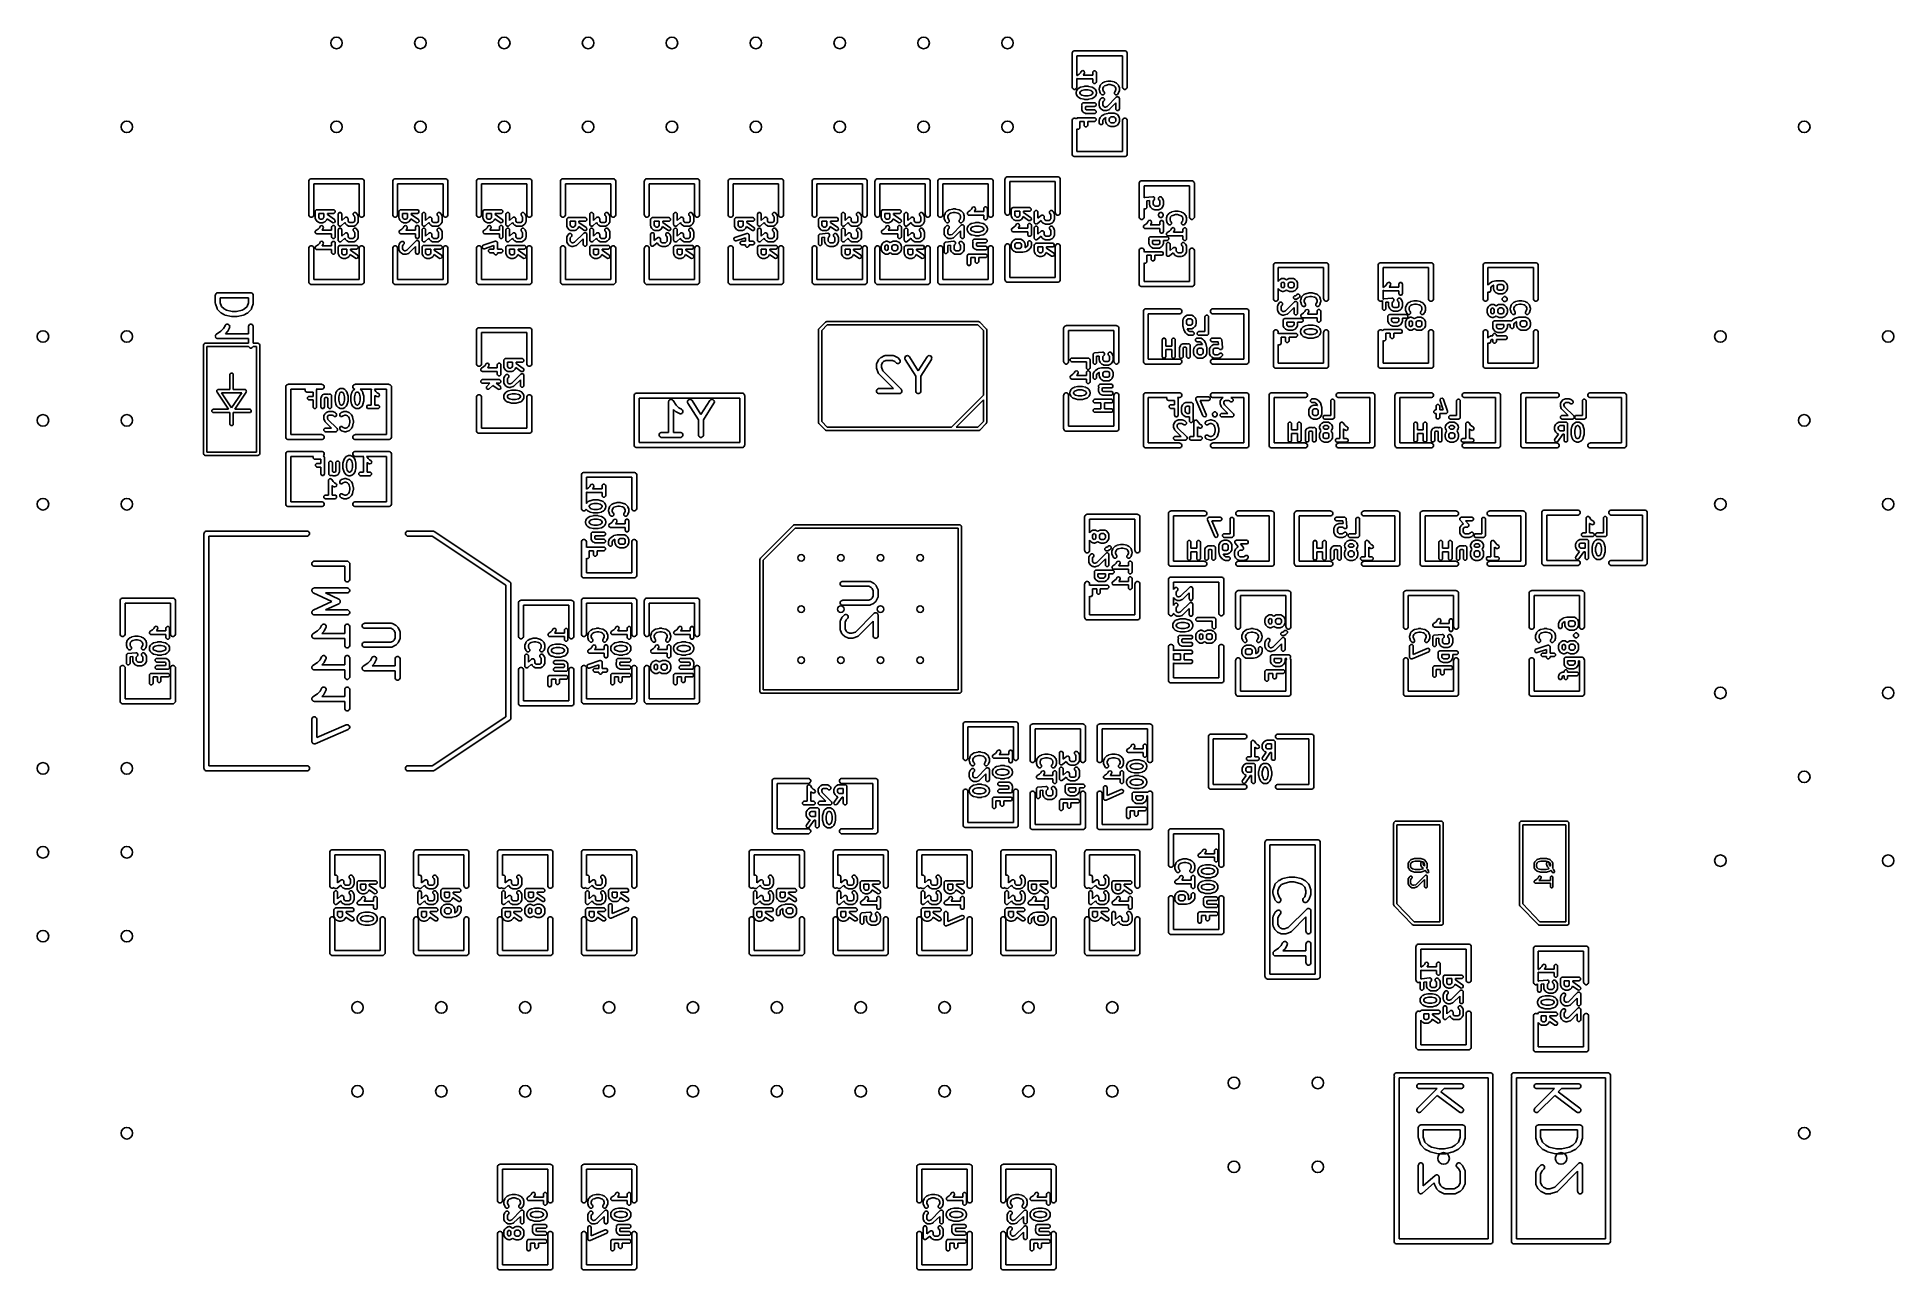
# Model space of a CAD drawing. Extents: x 4.92 to 7.13, y -4.79 to -3.32.
import ezdxf

# ---------------------------------------------------------------- set-up
doc = ezdxf.new("R2010")
doc.units = 0
doc.header["$MEASUREMENT"] = 0
doc.layers.add('BLACK', color=7, linetype='CONTINUOUS')

msp = doc.modelspace()

# ---------------------------------------------------------------- linework, layer by layer
at = {"layer": 'BLACK', "linetype": 'CONTINUOUS'}
for p, q in [((6.1531, -3.3406), (6.1532, -3.34)), ((6.1531, -3.3806), (6.1531, -3.3406)), ((6.1532, -3.34), (6.1536, -3.3389)), ((6.1536, -3.3389), (6.1544, -3.3381)), ((6.1544, -3.3381), (6.1555, -3.3377)), ((6.1555, -3.3377), (6.1561, -3.3376)), ((6.1561, -3.3376), (6.2161, -3.3376)), ((6.2161, -3.3376), (6.2166, -3.3377)), ((6.2166, -3.3377), (6.2177, -3.3381)), ((6.2177, -3.3381), (6.2185, -3.3389)), ((6.2185, -3.3389), (6.219, -3.34)), ((6.219, -3.34), (6.219, -3.3406)), ((6.219, -3.3406), (6.219, -3.3806)), ((6.2131, -3.3435), (6.159, -3.3435)), ((6.159, -3.3435), (6.159, -3.3671)), ((6.1617, -3.3653), (6.1632, -3.3638)), ((6.1632, -3.3638), (6.164, -3.3622)), ((6.164, -3.3622), (6.1645, -3.3616)), ((6.1645, -3.3616), (6.166, -3.361)), ((6.166, -3.361), (6.1675, -3.3618)), ((6.1678, -3.3642), (6.1669, -3.366)), ((6.1675, -3.3618), (6.168, -3.3633)), ((6.168, -3.3633), (6.1678, -3.3642)), ((6.1778, -3.3632), (6.178, -3.3624)), ((6.1778, -3.3667), (6.1778, -3.3632)), ((6.178, -3.3624), (6.1791, -3.3612)), ((6.1791, -3.3612), (6.1808, -3.3612)), ((6.1808, -3.3612), (6.1819, -3.3624)), ((6.1819, -3.3624), (6.1821, -3.3632)), ((6.1821, -3.3632), (6.1821, -3.3745)), ((6.2131, -3.3806), (6.2131, -3.3435)), ((6.1532, -3.3811), (6.1531, -3.3806)), ((6.1536, -3.3822), (6.1532, -3.3811)), ((6.1544, -3.383), (6.1536, -3.3822)), ((6.1555, -3.3835), (6.1544, -3.383)), ((6.1566, -3.3835), (6.1555, -3.3835)), ((6.1577, -3.383), (6.1566, -3.3835)), ((6.1585, -3.3822), (6.1577, -3.383)), ((6.1581, -3.3865), (6.1582, -3.3862)), ((6.1581, -3.3866), (6.1581, -3.3865)), ((6.1581, -3.3865), (6.1581, -3.3865)), ((6.1581, -3.3885), (6.1581, -3.3866)), ((6.1582, -3.3862), (6.1583, -3.3858)), ((6.1583, -3.3857), (6.1593, -3.3838)), ((6.1583, -3.3858), (6.1583, -3.3857)), ((6.1583, -3.3858), (6.1583, -3.3858)), ((6.159, -3.3811), (6.1585, -3.3822)), ((6.159, -3.3671), (6.1591, -3.367)), ((6.1591, -3.3706), (6.159, -3.3705)), ((6.159, -3.3705), (6.159, -3.3806)), ((6.159, -3.3806), (6.159, -3.3811)), ((6.1591, -3.367), (6.1617, -3.3653)), ((6.1593, -3.3707), (6.1591, -3.3706)), ((6.1594, -3.3708), (6.1593, -3.3707)), ((6.1593, -3.3838), (6.1595, -3.3835)), ((6.1603, -3.371), (6.1594, -3.3708)), ((6.1595, -3.3835), (6.1597, -3.3833)), ((6.1597, -3.3833), (6.1606, -3.3823)), ((6.1778, -3.371), (6.1603, -3.371)), ((6.1606, -3.3823), (6.1609, -3.3821)), ((6.1609, -3.3821), (6.1612, -3.3819)), ((6.1612, -3.3819), (6.163, -3.381)), ((6.163, -3.386), (6.1624, -3.3872)), ((6.163, -3.381), (6.1633, -3.3809)), ((6.1634, -3.3856), (6.163, -3.386)), ((6.1633, -3.3809), (6.1635, -3.3808)), ((6.1648, -3.3849), (6.1634, -3.3856)), ((6.1635, -3.3808), (6.1672, -3.3799)), ((6.168, -3.3841), (6.1648, -3.3849)), ((6.1665, -3.3666), (6.1664, -3.3667)), ((6.1664, -3.3667), (6.1778, -3.3667)), ((6.1667, -3.3663), (6.1665, -3.3666)), ((6.1669, -3.366), (6.1667, -3.3663)), ((6.1672, -3.3799), (6.1675, -3.3799)), ((6.1675, -3.3799), (6.1678, -3.3798)), ((6.1678, -3.3798), (6.1725, -3.3798)), ((6.1722, -3.3841), (6.168, -3.3841)), ((6.1755, -3.3849), (6.1722, -3.3841)), ((6.1725, -3.3798), (6.1727, -3.3799)), ((6.1727, -3.3799), (6.173, -3.3799)), ((6.173, -3.3799), (6.1767, -3.3808)), ((6.1768, -3.3856), (6.1755, -3.3849)), ((6.1767, -3.3808), (6.1769, -3.3809)), ((6.1772, -3.386), (6.1768, -3.3856)), ((6.1769, -3.3809), (6.1772, -3.381)), ((6.1772, -3.381), (6.179, -3.3819)), ((6.1778, -3.3872), (6.1772, -3.386)), ((6.1778, -3.3745), (6.1778, -3.371)), ((6.178, -3.3753), (6.1778, -3.3745)), ((6.1791, -3.3764), (6.178, -3.3753)), ((6.179, -3.3819), (6.1793, -3.3821)), ((6.1808, -3.3764), (6.1791, -3.3764)), ((6.1793, -3.3821), (6.1796, -3.3823)), ((6.1796, -3.3823), (6.1805, -3.3833)), ((6.1805, -3.3833), (6.1807, -3.3835)), ((6.1807, -3.3835), (6.1809, -3.3838)), ((6.1819, -3.3753), (6.1808, -3.3764)), ((6.1809, -3.3838), (6.1819, -3.3857)), ((6.1821, -3.3745), (6.1819, -3.3753)), ((6.1819, -3.3857), (6.1819, -3.3858)), ((6.1819, -3.3858), (6.1819, -3.3858)), ((6.1819, -3.3858), (6.182, -3.3862)), ((6.182, -3.3862), (6.1821, -3.3865)), ((6.1821, -3.3865), (6.1821, -3.3865)), ((6.1821, -3.3865), (6.1821, -3.3866)), ((6.1821, -3.3866), (6.1821, -3.3885)), ((6.1856, -3.3823), (6.1857, -3.3819)), ((6.1856, -3.3841), (6.1856, -3.3823)), ((6.1857, -3.3845), (6.1856, -3.3841)), ((6.1857, -3.3816), (6.1867, -3.3788)), ((6.1857, -3.3819), (6.1857, -3.3816)), ((6.1857, -3.3848), (6.1857, -3.3845)), ((6.1867, -3.3876), (6.1857, -3.3848)), ((6.1867, -3.3786), (6.1869, -3.3783)), ((6.1867, -3.3787), (6.1867, -3.3786)), ((6.1867, -3.3788), (6.1867, -3.3787)), ((6.1869, -3.3783), (6.1871, -3.378)), ((6.1871, -3.378), (6.1872, -3.3779)), ((6.1871, -3.378), (6.1871, -3.378)), ((6.1872, -3.3779), (6.189, -3.3761)), ((6.189, -3.3761), (6.1893, -3.3759)), ((6.1893, -3.3759), (6.1896, -3.3757)), ((6.1896, -3.3757), (6.1915, -3.3747)), ((6.1906, -3.3806), (6.1899, -3.3826)), ((6.1899, -3.3826), (6.1899, -3.3838)), ((6.1899, -3.3838), (6.1906, -3.3858)), ((6.1918, -3.3793), (6.1906, -3.3806)), ((6.1906, -3.3858), (6.1912, -3.3864)), ((6.1912, -3.3864), (6.1916, -3.3871)), ((6.1915, -3.3747), (6.1917, -3.3747)), ((6.1916, -3.3871), (6.1916, -3.3887)), ((6.1917, -3.3747), (6.1919, -3.3746)), ((6.1932, -3.3787), (6.1918, -3.3793)), ((6.1919, -3.3746), (6.1957, -3.3736)), ((6.1965, -3.3778), (6.1932, -3.3787)), ((6.1957, -3.3736), (6.1959, -3.3736)), ((6.1959, -3.3736), (6.1962, -3.3735)), ((6.1962, -3.3735), (6.199, -3.3735)), ((6.1987, -3.3778), (6.1965, -3.3778)), ((6.202, -3.3787), (6.1987, -3.3778)), ((6.199, -3.3735), (6.1993, -3.3736)), ((6.1993, -3.3736), (6.1995, -3.3736)), ((6.1995, -3.3736), (6.2033, -3.3746)), ((6.2034, -3.3793), (6.202, -3.3787)), ((6.2033, -3.3746), (6.2035, -3.3747)), ((6.2046, -3.3806), (6.2034, -3.3793)), ((6.2035, -3.3747), (6.2037, -3.3747)), ((6.2036, -3.3871), (6.2041, -3.3864)), ((6.2036, -3.3887), (6.2036, -3.3871)), ((6.2037, -3.3747), (6.2056, -3.3757)), ((6.2041, -3.3864), (6.2046, -3.3858)), ((6.2053, -3.3826), (6.2046, -3.3806)), ((6.2046, -3.3858), (6.2053, -3.3838)), ((6.2053, -3.3838), (6.2053, -3.3826)), ((6.2056, -3.3757), (6.2059, -3.3759)), ((6.2059, -3.3759), (6.2062, -3.3761)), ((6.2062, -3.3761), (6.208, -3.3779)), ((6.208, -3.3779), (6.2081, -3.378)), ((6.2081, -3.378), (6.2081, -3.378)), ((6.2081, -3.378), (6.2083, -3.3783)), ((6.2083, -3.3783), (6.2085, -3.3786)), ((6.2085, -3.3786), (6.2085, -3.3787)), ((6.2085, -3.3787), (6.2086, -3.3788)), ((6.2086, -3.3788), (6.2095, -3.3816)), ((6.2095, -3.3848), (6.2086, -3.3876)), ((6.2095, -3.3816), (6.2095, -3.3819)), ((6.2095, -3.3819), (6.2096, -3.3823)), ((6.2096, -3.3841), (6.2095, -3.3845)), ((6.2095, -3.3845), (6.2095, -3.3848)), ((6.2096, -3.3823), (6.2096, -3.3841)), ((6.2132, -3.3811), (6.2131, -3.3806)), ((6.2136, -3.3822), (6.2132, -3.3811)), ((6.2144, -3.383), (6.2136, -3.3822)), ((6.2155, -3.3835), (6.2144, -3.383)), ((6.2166, -3.3835), (6.2155, -3.3835)), ((6.2177, -3.383), (6.2166, -3.3835)), ((6.2185, -3.3822), (6.2177, -3.383)), ((6.219, -3.3811), (6.2185, -3.3822)), ((6.219, -3.3806), (6.219, -3.3811)), ((6.1581, -3.3886), (6.1581, -3.3885)), ((6.1581, -3.3887), (6.1581, -3.3886)), ((6.1582, -3.389), (6.1581, -3.3887)), ((6.1583, -3.3893), (6.1582, -3.389)), ((6.1583, -3.3894), (6.1583, -3.3893)), ((6.1583, -3.3895), (6.1583, -3.3894)), ((6.1593, -3.3914), (6.1583, -3.3895)), ((6.1595, -3.3916), (6.1593, -3.3914)), ((6.1597, -3.3919), (6.1595, -3.3916)), ((6.1606, -3.3929), (6.1597, -3.3919)), ((6.1609, -3.393), (6.1606, -3.3929)), ((6.1612, -3.3933), (6.1609, -3.393)), ((6.163, -3.3942), (6.1612, -3.3933)), ((6.1624, -3.3872), (6.1624, -3.388)), ((6.1624, -3.388), (6.163, -3.3891)), ((6.163, -3.3891), (6.1634, -3.3896)), ((6.1633, -3.3943), (6.163, -3.3942)), ((6.1635, -3.3944), (6.1633, -3.3943)), ((6.1634, -3.3896), (6.1648, -3.3902)), ((6.1672, -3.3953), (6.1635, -3.3944)), ((6.1647, -3.4043), (6.1648, -3.404)), ((6.1647, -3.4044), (6.1647, -3.4043)), ((6.1647, -3.4045), (6.1647, -3.4044)), ((6.1647, -3.4073), (6.1647, -3.4045)), ((6.1647, -3.4074), (6.1647, -3.4073)), ((6.1648, -3.4078), (6.1647, -3.4074)), ((6.1647, -3.4074), (6.1647, -3.4074)), ((6.1648, -3.3902), (6.168, -3.3911)), ((6.1648, -3.4008), (6.166, -3.3997)), ((6.1648, -3.4025), (6.1648, -3.4008)), ((6.1652, -3.4029), (6.1648, -3.4025)), ((6.1648, -3.404), (6.1648, -3.4036)), ((6.1648, -3.4036), (6.1649, -3.4036)), ((6.1648, -3.4081), (6.1648, -3.4078)), ((6.1649, -3.4081), (6.1648, -3.4081)), ((6.1649, -3.4035), (6.1652, -3.4029)), ((6.1649, -3.4036), (6.1649, -3.4035)), ((6.1649, -3.4082), (6.1649, -3.4081)), ((6.1658, -3.4101), (6.1649, -3.4082)), ((6.166, -3.3997), (6.1668, -3.3995)), ((6.1668, -3.3995), (6.18, -3.3995)), ((6.1675, -3.3953), (6.1672, -3.3953)), ((6.1678, -3.3954), (6.1675, -3.3953)), ((6.1725, -3.3954), (6.1678, -3.3954)), ((6.168, -3.3911), (6.1722, -3.3911)), ((6.1695, -3.4039), (6.169, -3.405)), ((6.169, -3.405), (6.169, -3.4068)), ((6.169, -3.4068), (6.1694, -3.4076)), ((6.1694, -3.4076), (6.1701, -3.4079)), ((6.1696, -3.4038), (6.1695, -3.4039)), ((6.18, -3.4038), (6.1696, -3.4038)), ((6.1701, -3.4079), (6.18, -3.4079)), ((6.1722, -3.3911), (6.1755, -3.3902)), ((6.1727, -3.3953), (6.1725, -3.3954)), ((6.173, -3.3953), (6.1727, -3.3953)), ((6.1767, -3.3944), (6.173, -3.3953)), ((6.1755, -3.3902), (6.1768, -3.3896)), ((6.1769, -3.3943), (6.1767, -3.3944)), ((6.1768, -3.3896), (6.1772, -3.3891)), ((6.1772, -3.3942), (6.1769, -3.3943)), ((6.1772, -3.3891), (6.1778, -3.388)), ((6.179, -3.3933), (6.1772, -3.3942)), ((6.1778, -3.388), (6.1778, -3.3872)), ((6.1793, -3.393), (6.179, -3.3933)), ((6.1796, -3.3929), (6.1793, -3.393)), ((6.1805, -3.3919), (6.1796, -3.3929)), ((6.18, -3.3995), (6.1808, -3.3997)), ((6.1808, -3.4036), (6.18, -3.4038)), ((6.18, -3.4079), (6.1808, -3.4081)), ((6.1807, -3.3916), (6.1805, -3.3919)), ((6.1809, -3.3914), (6.1807, -3.3916)), ((6.1808, -3.3997), (6.1819, -3.4008)), ((6.1819, -3.4025), (6.1808, -3.4036)), ((6.1808, -3.4081), (6.1819, -3.4093)), ((6.1819, -3.3895), (6.1809, -3.3914)), ((6.182, -3.389), (6.1819, -3.3893)), ((6.1819, -3.3893), (6.1819, -3.3894)), ((6.1819, -3.3894), (6.1819, -3.3895)), ((6.1819, -3.4008), (6.1819, -3.4025)), ((6.1821, -3.3887), (6.182, -3.389)), ((6.1821, -3.3885), (6.1821, -3.3886)), ((6.1821, -3.3886), (6.1821, -3.3887)), ((6.1856, -3.3981), (6.1857, -3.3977)), ((6.1856, -3.3982), (6.1856, -3.3981)), ((6.1856, -3.3981), (6.1856, -3.3981)), ((6.1856, -3.4029), (6.1856, -3.3982)), ((6.1856, -3.403), (6.1856, -3.4029)), ((6.1856, -3.4031), (6.1856, -3.403)), ((6.1857, -3.4034), (6.1856, -3.4031)), ((6.1857, -3.3977), (6.1858, -3.3974)), ((6.1858, -3.4037), (6.1857, -3.4034)), ((6.1858, -3.3973), (6.1868, -3.3954)), ((6.1858, -3.3974), (6.1858, -3.3973)), ((6.1858, -3.3974), (6.1858, -3.3974)), ((6.1858, -3.4038), (6.1858, -3.4037)), ((6.1858, -3.4039), (6.1858, -3.4038)), ((6.1868, -3.4057), (6.1858, -3.4039)), ((6.1867, -3.3877), (6.1867, -3.3876)), ((6.1867, -3.3878), (6.1867, -3.3877)), ((6.1869, -3.3881), (6.1867, -3.3878)), ((6.1868, -3.3954), (6.187, -3.3951)), ((6.187, -3.406), (6.1868, -3.4057)), ((6.1871, -3.3884), (6.1869, -3.3881)), ((6.187, -3.3951), (6.1872, -3.3948)), ((6.1872, -3.4063), (6.187, -3.406)), ((6.1872, -3.3885), (6.1871, -3.3884)), ((6.1871, -3.3884), (6.1871, -3.3884)), ((6.1881, -3.3894), (6.1872, -3.3885)), ((6.1872, -3.3948), (6.1881, -3.3939)), ((6.1881, -3.4072), (6.1872, -3.4063)), ((6.1888, -3.3899), (6.1881, -3.3894)), ((6.1881, -3.3939), (6.1888, -3.3934)), ((6.1884, -3.4074), (6.1881, -3.4072)), ((6.1887, -3.4076), (6.1884, -3.4074)), ((6.1905, -3.4086), (6.1887, -3.4076)), ((6.1905, -3.3899), (6.1888, -3.3899)), ((6.1888, -3.3934), (6.1905, -3.3934)), ((6.1905, -3.3976), (6.1899, -3.3987)), ((6.1899, -3.3987), (6.1899, -3.4024)), ((6.1899, -3.4024), (6.1905, -3.4035)), ((6.1916, -3.3887), (6.1905, -3.3899)), ((6.1905, -3.3934), (6.1916, -3.3946)), ((6.1912, -3.3969), (6.1905, -3.3976)), ((6.1905, -3.4035), (6.1909, -3.404)), ((6.1906, -3.4086), (6.1905, -3.4086)), ((6.1907, -3.4086), (6.1906, -3.4086)), ((6.191, -3.4087), (6.1907, -3.4086)), ((6.1909, -3.404), (6.192, -3.4045)), ((6.1914, -3.4088), (6.191, -3.4087)), ((6.1916, -3.3962), (6.1912, -3.3969)), ((6.1915, -3.4088), (6.1914, -3.4088)), ((6.1914, -3.4088), (6.1914, -3.4088)), ((6.1934, -3.4088), (6.1915, -3.4088)), ((6.1916, -3.3946), (6.1916, -3.3962)), ((6.192, -3.4045), (6.193, -3.4045)), ((6.193, -3.4045), (6.195, -3.4038)), ((6.1937, -3.4087), (6.1934, -3.4088)), ((6.1941, -3.4087), (6.1937, -3.4087)), ((6.1969, -3.4078), (6.1941, -3.4087)), ((6.195, -3.4038), (6.2059, -3.3929)), ((6.197, -3.4077), (6.1969, -3.4078)), ((6.1973, -3.4075), (6.197, -3.4077)), ((6.197, -3.4077), (6.197, -3.4077)), ((6.1976, -3.4073), (6.1973, -3.4075)), ((6.1977, -3.4072), (6.1976, -3.4073)), ((6.1976, -3.4073), (6.1976, -3.4073)), ((6.2053, -3.3997), (6.1977, -3.4072)), ((6.2048, -3.3899), (6.2036, -3.3887)), ((6.2064, -3.3899), (6.2048, -3.3899)), ((6.2053, -3.4067), (6.2053, -3.3997)), ((6.2055, -3.4075), (6.2053, -3.4067)), ((6.2066, -3.4086), (6.2055, -3.4075)), ((6.2059, -3.3929), (6.2066, -3.3925)), ((6.2071, -3.3894), (6.2064, -3.3899)), ((6.2066, -3.3925), (6.2083, -3.3925)), ((6.2083, -3.4086), (6.2066, -3.4086)), ((6.208, -3.3885), (6.2071, -3.3894)), ((6.2081, -3.3884), (6.208, -3.3885)), ((6.2083, -3.3881), (6.2081, -3.3884)), ((6.2081, -3.3884), (6.2081, -3.3884)), ((6.2085, -3.3878), (6.2083, -3.3881)), ((6.2083, -3.3925), (6.2094, -3.3936)), ((6.2094, -3.4075), (6.2083, -3.4086)), ((6.2086, -3.3876), (6.2085, -3.3877)), ((6.2085, -3.3877), (6.2085, -3.3878)), ((6.2094, -3.3936), (6.2096, -3.3945)), ((6.2096, -3.4067), (6.2094, -3.4075)), ((6.2096, -3.3945), (6.2096, -3.4067)), ((6.1531, -3.4206), (6.1532, -3.42)), ((6.1531, -3.4606), (6.1531, -3.4206)), ((6.1532, -3.42), (6.1536, -3.4189)), ((6.1536, -3.4189), (6.1544, -3.4181)), ((6.1544, -3.4181), (6.1555, -3.4177)), ((6.1555, -3.4177), (6.1566, -3.4177)), ((6.1566, -3.4177), (6.1577, -3.4181)), ((6.1577, -3.4181), (6.1583, -3.4187)), ((6.1583, -3.4187), (6.1594, -3.4175)), ((6.1583, -3.4187), (6.1583, -3.4187)), ((6.1594, -3.4308), (6.159, -3.4304)), ((6.159, -3.4304), (6.159, -3.4576)), ((6.1594, -3.4175), (6.1603, -3.4173)), ((6.1611, -3.4308), (6.1594, -3.4308)), ((6.1603, -3.4173), (6.18, -3.4173)), ((6.1622, -3.4297), (6.1611, -3.4308)), ((6.1624, -3.4289), (6.1622, -3.4297)), ((6.1675, -3.4216), (6.1624, -3.4216)), ((6.1624, -3.4216), (6.1624, -3.4289)), ((6.1661, -3.4105), (6.1658, -3.4101)), ((6.1661, -3.4106), (6.1661, -3.4105)), ((6.1663, -3.4107), (6.1661, -3.4106)), ((6.1664, -3.4108), (6.1663, -3.4107)), ((6.1665, -3.4108), (6.1664, -3.4108)), ((6.1668, -3.4111), (6.1665, -3.4108)), ((6.1687, -3.412), (6.1668, -3.4111)), ((6.1675, -3.426), (6.1675, -3.4216)), ((6.1676, -3.4269), (6.1675, -3.426)), ((6.1688, -3.428), (6.1676, -3.4269)), ((6.1688, -3.4121), (6.1687, -3.412)), ((6.1692, -3.4122), (6.1688, -3.4121)), ((6.1688, -3.4121), (6.1688, -3.4121)), ((6.1705, -3.428), (6.1688, -3.428)), ((6.1695, -3.4122), (6.1692, -3.4122)), ((6.1696, -3.4122), (6.1695, -3.4122)), ((6.1695, -3.4122), (6.1695, -3.4122)), ((6.18, -3.4122), (6.1696, -3.4122)), ((6.1716, -3.4269), (6.1705, -3.428)), ((6.1718, -3.426), (6.1716, -3.4269)), ((6.18, -3.4216), (6.1718, -3.4216)), ((6.1718, -3.4216), (6.1718, -3.426)), ((6.1808, -3.4121), (6.18, -3.4122)), ((6.18, -3.4173), (6.1808, -3.4175)), ((6.1808, -3.4215), (6.18, -3.4216)), ((6.1819, -3.4109), (6.1808, -3.4121)), ((6.1808, -3.4175), (6.1819, -3.4187)), ((6.1819, -3.4203), (6.1808, -3.4215)), ((6.1819, -3.4093), (6.1819, -3.4109)), ((6.1819, -3.4187), (6.1819, -3.4203)), ((6.1856, -3.4196), (6.1857, -3.4193)), ((6.1856, -3.4197), (6.1856, -3.4196)), ((6.1856, -3.4198), (6.1856, -3.4197)), ((6.1856, -3.4235), (6.1856, -3.4198)), ((6.1858, -3.4244), (6.1856, -3.4235)), ((6.1857, -3.4193), (6.1858, -3.419)), ((6.1858, -3.4188), (6.1868, -3.417)), ((6.1858, -3.4189), (6.1858, -3.4188)), ((6.1858, -3.419), (6.1858, -3.4189)), ((6.1869, -3.4255), (6.1858, -3.4244)), ((6.1868, -3.417), (6.187, -3.4167)), ((6.1886, -3.4255), (6.1869, -3.4255)), ((6.187, -3.4167), (6.1872, -3.4164)), ((6.1872, -3.4164), (6.1881, -3.4155)), ((6.1881, -3.4155), (6.1883, -3.4153)), ((6.1883, -3.4153), (6.1884, -3.4152)), ((6.1884, -3.4152), (6.1913, -3.4133)), ((6.1897, -3.4244), (6.1886, -3.4255)), ((6.1899, -3.4235), (6.1897, -3.4244)), ((6.1905, -3.4192), (6.1899, -3.4203)), ((6.1899, -3.4203), (6.1899, -3.4235)), ((6.191, -3.4186), (6.1905, -3.4192)), ((6.1933, -3.4171), (6.191, -3.4186)), ((6.1913, -3.4133), (6.1916, -3.4132)), ((6.1916, -3.4132), (6.1919, -3.413)), ((6.1919, -3.413), (6.1957, -3.4121)), ((6.1931, -3.4178), (6.1932, -3.4174)), ((6.1931, -3.4179), (6.1931, -3.4178)), ((6.1931, -3.4178), (6.1931, -3.4178)), ((6.1931, -3.4217), (6.1931, -3.4179)), ((6.1931, -3.4218), (6.1931, -3.4217)), ((6.1932, -3.4222), (6.1931, -3.4218)), ((6.1931, -3.4218), (6.1931, -3.4218)), ((6.1932, -3.4174), (6.1933, -3.4171)), ((6.1933, -3.4225), (6.1932, -3.4222)), ((6.1933, -3.4226), (6.1933, -3.4225)), ((6.1933, -3.4225), (6.1933, -3.4225)), ((6.1943, -3.4245), (6.1933, -3.4226)), ((6.1945, -3.4248), (6.1943, -3.4245)), ((6.1947, -3.4251), (6.1945, -3.4248)), ((6.1956, -3.426), (6.1947, -3.4251)), ((6.1959, -3.4262), (6.1956, -3.426)), ((6.1957, -3.4121), (6.1959, -3.4121)), ((6.1959, -3.4121), (6.1962, -3.412)), ((6.1962, -3.4264), (6.1959, -3.4262)), ((6.1962, -3.412), (6.2037, -3.412)), ((6.1981, -3.4273), (6.1962, -3.4264)), ((6.198, -3.4173), (6.1974, -3.4184)), ((6.1974, -3.4184), (6.1974, -3.4212)), ((6.1974, -3.4212), (6.198, -3.4223)), ((6.1984, -3.4169), (6.198, -3.4173)), ((6.198, -3.4223), (6.1984, -3.4227)), ((6.1982, -3.4274), (6.1981, -3.4273)), ((6.1985, -3.4275), (6.1982, -3.4274)), ((6.1982, -3.4274), (6.1982, -3.4274)), ((6.1995, -3.4163), (6.1984, -3.4169)), ((6.1984, -3.4227), (6.1995, -3.4233)), ((6.1989, -3.4276), (6.1985, -3.4275)), ((6.199, -3.4276), (6.1989, -3.4275)), ((6.1989, -3.4275), (6.1989, -3.4276)), ((6.2037, -3.4276), (6.199, -3.4276)), ((6.2032, -3.4163), (6.1995, -3.4163)), ((6.1995, -3.4233), (6.2032, -3.4233)), ((6.2043, -3.4169), (6.2032, -3.4163)), ((6.2032, -3.4233), (6.2043, -3.4227)), ((6.2037, -3.412), (6.2038, -3.412)), ((6.2038, -3.4275), (6.2037, -3.4276)), ((6.2038, -3.412), (6.2039, -3.412)), ((6.2039, -3.4276), (6.2038, -3.4275)), ((6.2039, -3.412), (6.2042, -3.4121)), ((6.2042, -3.4275), (6.2039, -3.4276)), ((6.2042, -3.4121), (6.2045, -3.4122)), ((6.2045, -3.4274), (6.2042, -3.4275)), ((6.2047, -3.4173), (6.2043, -3.4169)), ((6.2043, -3.4227), (6.2047, -3.4223)), ((6.2045, -3.4122), (6.2046, -3.4122)), ((6.2046, -3.4274), (6.2045, -3.4274)), ((6.2046, -3.4122), (6.2047, -3.4122)), ((6.2047, -3.4273), (6.2046, -3.4274)), ((6.2047, -3.4122), (6.2065, -3.4132)), ((6.2053, -3.4184), (6.2047, -3.4173)), ((6.2047, -3.4223), (6.2053, -3.4212)), ((6.2065, -3.4264), (6.2047, -3.4273)), ((6.2053, -3.4212), (6.2053, -3.4184)), ((6.2065, -3.4132), (6.2068, -3.4134)), ((6.2068, -3.4262), (6.2065, -3.4264)), ((6.2068, -3.4134), (6.2071, -3.4136)), ((6.2071, -3.426), (6.2068, -3.4262)), ((6.2071, -3.4136), (6.208, -3.4145)), ((6.208, -3.4251), (6.2071, -3.426)), ((6.208, -3.4145), (6.2082, -3.4148)), ((6.2082, -3.4248), (6.208, -3.4251)), ((6.2082, -3.4148), (6.2084, -3.4151)), ((6.2084, -3.4245), (6.2082, -3.4248)), ((6.2084, -3.4151), (6.2094, -3.417)), ((6.2094, -3.4226), (6.2084, -3.4245)), ((6.2094, -3.417), (6.2094, -3.4171)), ((6.2094, -3.4171), (6.2094, -3.4171)), ((6.2094, -3.4171), (6.2095, -3.4174)), ((6.2095, -3.4222), (6.2094, -3.4225)), ((6.2094, -3.4225), (6.2094, -3.4225)), ((6.2094, -3.4225), (6.2094, -3.4226)), ((6.2095, -3.4174), (6.2096, -3.4178)), ((6.2096, -3.4218), (6.2095, -3.4222)), ((6.2096, -3.4178), (6.2096, -3.4178)), ((6.2096, -3.4178), (6.2096, -3.4179)), ((6.2096, -3.4179), (6.2096, -3.4217)), ((6.2096, -3.4217), (6.2096, -3.4218)), ((6.2096, -3.4218), (6.2096, -3.4218)), ((6.2131, -3.4206), (6.2132, -3.42)), ((6.2131, -3.4576), (6.2131, -3.4206)), ((6.2132, -3.42), (6.2136, -3.4189)), ((6.2136, -3.4189), (6.2144, -3.4181)), ((6.2144, -3.4181), (6.2155, -3.4177)), ((6.2155, -3.4177), (6.2166, -3.4177)), ((6.2166, -3.4177), (6.2177, -3.4181)), ((6.2177, -3.4181), (6.2185, -3.4189)), ((6.2185, -3.4189), (6.219, -3.42)), ((6.219, -3.42), (6.219, -3.4206)), ((6.219, -3.4206), (6.219, -3.4606)), ((6.1532, -3.4611), (6.1531, -3.4606)), ((6.1536, -3.4622), (6.1532, -3.4611)), ((6.1544, -3.463), (6.1536, -3.4622)), ((6.1555, -3.4635), (6.1544, -3.463)), ((6.1561, -3.4635), (6.1555, -3.4635)), ((6.2161, -3.4635), (6.1561, -3.4635)), ((6.159, -3.4576), (6.2131, -3.4576)), ((6.2166, -3.4635), (6.2161, -3.4635)), ((6.2177, -3.463), (6.2166, -3.4635)), ((6.2185, -3.4622), (6.2177, -3.463)), ((6.219, -3.4611), (6.2185, -3.4622)), ((6.219, -3.4606), (6.219, -3.4611)), ((5.2431, -3.4931), (5.2432, -3.4925)), ((5.2431, -3.5331), (5.2431, -3.4931)), ((5.2432, -3.4925), (5.2436, -3.4914)), ((5.2436, -3.4914), (5.2444, -3.4906)), ((5.2444, -3.4906), (5.2455, -3.4902)), ((5.2455, -3.4902), (5.2461, -3.4901)), ((5.2461, -3.4901), (5.3061, -3.4901)), ((5.3031, -3.496), (5.249, -3.496)), ((5.249, -3.496), (5.249, -3.5331)), ((5.3031, -3.5331), (5.3031, -3.496)), ((5.3061, -3.4901), (5.3066, -3.4902)), ((5.3066, -3.4902), (5.3077, -3.4906)), ((5.3077, -3.4906), (5.3085, -3.4914)), ((5.3085, -3.4914), (5.309, -3.4925)), ((5.309, -3.4925), (5.309, -3.4931)), ((5.309, -3.4931), (5.309, -3.5331)), ((5.3431, -3.4931), (5.3432, -3.4925)), ((5.3431, -3.5331), (5.3431, -3.4931)), ((5.3432, -3.4925), (5.3436, -3.4914)), ((5.3436, -3.4914), (5.3444, -3.4906)), ((5.3444, -3.4906), (5.3455, -3.4902)), ((5.3455, -3.4902), (5.3461, -3.4901)), ((5.3461, -3.4901), (5.4061, -3.4901)), ((5.4031, -3.496), (5.349, -3.496)), ((5.349, -3.496), (5.349, -3.5331)), ((5.4031, -3.5331), (5.4031, -3.496)), ((5.4061, -3.4901), (5.4066, -3.4902)), ((5.4066, -3.4902), (5.4077, -3.4906)), ((5.4077, -3.4906), (5.4085, -3.4914)), ((5.4085, -3.4914), (5.409, -3.4925)), ((5.409, -3.4925), (5.409, -3.4931)), ((5.409, -3.4931), (5.409, -3.5331)), ((5.4431, -3.4931), (5.4432, -3.4925)), ((5.4431, -3.5331), (5.4431, -3.4931)), ((5.4432, -3.4925), (5.4436, -3.4914)), ((5.4436, -3.4914), (5.4444, -3.4906)), ((5.4444, -3.4906), (5.4455, -3.4902)), ((5.4455, -3.4902), (5.4461, -3.4901)), ((5.4461, -3.4901), (5.5061, -3.4901)), ((5.5031, -3.496), (5.449, -3.496)), ((5.449, -3.496), (5.449, -3.5331)), ((5.5031, -3.5331), (5.5031, -3.496)), ((5.5061, -3.4901), (5.5066, -3.4902)), ((5.5066, -3.4902), (5.5077, -3.4906)), ((5.5077, -3.4906), (5.5085, -3.4914)), ((5.5085, -3.4914), (5.509, -3.4925)), ((5.509, -3.4925), (5.509, -3.4931)), ((5.509, -3.4931), (5.509, -3.5331)), ((5.5431, -3.4931), (5.5432, -3.4925)), ((5.5431, -3.5331), (5.5431, -3.4931)), ((5.5432, -3.4925), (5.5436, -3.4914)), ((5.5436, -3.4914), (5.5444, -3.4906)), ((5.5444, -3.4906), (5.5455, -3.4902)), ((5.5455, -3.4902), (5.5461, -3.4901)), ((5.5461, -3.4901), (5.6061, -3.4901)), ((5.6031, -3.496), (5.549, -3.496)), ((5.549, -3.496), (5.549, -3.5331)), ((5.6031, -3.5331), (5.6031, -3.496)), ((5.6061, -3.4901), (5.6066, -3.4902)), ((5.6066, -3.4902), (5.6077, -3.4906)), ((5.6077, -3.4906), (5.6085, -3.4914)), ((5.6085, -3.4914), (5.609, -3.4925)), ((5.609, -3.4925), (5.609, -3.4931)), ((5.609, -3.4931), (5.609, -3.5331)), ((5.6431, -3.4931), (5.6432, -3.4925)), ((5.6431, -3.5331), (5.6431, -3.4931)), ((5.6432, -3.4925), (5.6436, -3.4914)), ((5.6436, -3.4914), (5.6444, -3.4906)), ((5.6444, -3.4906), (5.6455, -3.4902)), ((5.6455, -3.4902), (5.6461, -3.4901)), ((5.6461, -3.4901), (5.7061, -3.4901)), ((5.7031, -3.496), (5.649, -3.496)), ((5.649, -3.496), (5.649, -3.5331)), ((5.7031, -3.5331), (5.7031, -3.496)), ((5.7061, -3.4901), (5.7066, -3.4902)), ((5.7066, -3.4902), (5.7077, -3.4906)), ((5.7077, -3.4906), (5.7085, -3.4914)), ((5.7085, -3.4914), (5.709, -3.4925)), ((5.709, -3.4925), (5.709, -3.4931)), ((5.709, -3.4931), (5.709, -3.5331)), ((5.7431, -3.4931), (5.7432, -3.4925)), ((5.7431, -3.5331), (5.7431, -3.4931)), ((5.7432, -3.4925), (5.7436, -3.4914)), ((5.7436, -3.4914), (5.7444, -3.4906)), ((5.7444, -3.4906), (5.7455, -3.4902)), ((5.7455, -3.4902), (5.7461, -3.4901)), ((5.7461, -3.4901), (5.8061, -3.4901)), ((5.8031, -3.496), (5.749, -3.496)), ((5.749, -3.496), (5.749, -3.5331)), ((5.8031, -3.5331), (5.8031, -3.496)), ((5.8061, -3.4901), (5.8066, -3.4902)), ((5.8066, -3.4902), (5.8077, -3.4906)), ((5.8077, -3.4906), (5.8085, -3.4914)), ((5.8085, -3.4914), (5.809, -3.4925)), ((5.809, -3.4925), (5.809, -3.4931)), ((5.809, -3.4931), (5.809, -3.5331)), ((5.8431, -3.4931), (5.8432, -3.4925)), ((5.8431, -3.5331), (5.8431, -3.4931)), ((5.8432, -3.4925), (5.8436, -3.4914)), ((5.8436, -3.4914), (5.8444, -3.4906)), ((5.8444, -3.4906), (5.8455, -3.4902)), ((5.8455, -3.4902), (5.8461, -3.4901)), ((5.8461, -3.4901), (5.9061, -3.4901)), ((5.9031, -3.496), (5.849, -3.496)), ((5.849, -3.496), (5.849, -3.5331)), ((5.9031, -3.5331), (5.9031, -3.496)), ((5.9061, -3.4901), (5.9066, -3.4902)), ((5.9066, -3.4902), (5.9077, -3.4906)), ((5.9077, -3.4906), (5.9085, -3.4914)), ((5.9085, -3.4914), (5.909, -3.4925)), ((5.909, -3.4925), (5.909, -3.4931)), ((5.909, -3.4931), (5.909, -3.5331)), ((5.9181, -3.4931), (5.9182, -3.4925)), ((5.9181, -3.5331), (5.9181, -3.4931)), ((5.9182, -3.4925), (5.9186, -3.4914)), ((5.9186, -3.4914), (5.9194, -3.4906)), ((5.9194, -3.4906), (5.9205, -3.4902)), ((5.9205, -3.4902), (5.9211, -3.4901)), ((5.9211, -3.4901), (5.9811, -3.4901)), ((5.9781, -3.496), (5.924, -3.496)), ((5.924, -3.496), (5.924, -3.5331)), ((5.9781, -3.5331), (5.9781, -3.496)), ((5.9811, -3.4901), (5.9816, -3.4902)), ((5.9816, -3.4902), (5.9827, -3.4906)), ((5.9827, -3.4906), (5.9835, -3.4914)), ((5.9835, -3.4914), (5.984, -3.4925)), ((5.984, -3.4925), (5.984, -3.4931)), ((5.984, -3.4931), (5.984, -3.5331)), ((5.9931, -3.4931), (5.9932, -3.4925)), ((5.9931, -3.5331), (5.9931, -3.4931)), ((5.9932, -3.4925), (5.9936, -3.4914)), ((5.9936, -3.4914), (5.9944, -3.4906)), ((5.9944, -3.4906), (5.9955, -3.4902)), ((5.9955, -3.4902), (5.9961, -3.4901)), ((5.9961, -3.4901), (6.0561, -3.4901)), ((6.0531, -3.496), (5.999, -3.496)), ((5.999, -3.496), (5.999, -3.5331)), ((6.0531, -3.5331), (6.0531, -3.496)), ((6.0561, -3.4901), (6.0566, -3.4902)), ((6.0566, -3.4902), (6.0577, -3.4906)), ((6.0577, -3.4906), (6.0585, -3.4914)), ((6.0585, -3.4914), (6.059, -3.4925)), ((6.059, -3.4925), (6.059, -3.4931)), ((6.059, -3.4931), (6.059, -3.5331)), ((6.0731, -3.4906), (6.0732, -3.49)), ((6.0731, -3.5306), (6.0731, -3.4906)), ((6.0732, -3.49), (6.0736, -3.4889)), ((6.0736, -3.4889), (6.0744, -3.4881)), ((6.0744, -3.4881), (6.0755, -3.4877)), ((6.0755, -3.4877), (6.0761, -3.4876)), ((6.0761, -3.4876), (6.1361, -3.4876)), ((6.1331, -3.4935), (6.079, -3.4935)), ((6.079, -3.4935), (6.079, -3.5306)), ((6.1331, -3.5306), (6.1331, -3.4935)), ((6.1361, -3.4876), (6.1366, -3.4877)), ((6.1366, -3.4877), (6.1377, -3.4881)), ((6.1377, -3.4881), (6.1385, -3.4889)), ((6.1385, -3.4889), (6.139, -3.49)), ((6.139, -3.49), (6.139, -3.4906)), ((6.139, -3.4906), (6.139, -3.5306)), ((6.2331, -3.4956), (6.2332, -3.495)), ((6.2331, -3.5356), (6.2331, -3.4956)), ((6.2332, -3.495), (6.2336, -3.4939)), ((6.2336, -3.4939), (6.2344, -3.4931)), ((6.2344, -3.4931), (6.2355, -3.4927)), ((6.2355, -3.4927), (6.2361, -3.4926)), ((6.2361, -3.4926), (6.2961, -3.4926)), ((6.2961, -3.4926), (6.2966, -3.4927)), ((6.2966, -3.4927), (6.2977, -3.4931)), ((6.2977, -3.4931), (6.2985, -3.4939)), ((6.2985, -3.4939), (6.299, -3.495)), ((6.299, -3.495), (6.299, -3.4956)), ((6.299, -3.4956), (6.299, -3.5356)), ((6.2931, -3.4985), (6.239, -3.4985)), ((6.239, -3.4985), (6.239, -3.5128)), ((6.239, -3.5128), (6.2392, -3.5125)), ((6.2392, -3.5125), (6.2394, -3.5125)), ((6.2394, -3.5125), (6.2394, -3.5125)), ((6.2394, -3.5125), (6.2395, -3.5125)), ((6.2395, -3.5125), (6.24, -3.5123)), ((6.24, -3.5123), (6.2494, -3.5114)), ((6.2456, -3.5161), (6.2424, -3.5164)), ((6.2424, -3.5164), (6.2424, -3.5238)), ((6.2456, -3.5162), (6.2456, -3.5161)), ((6.2456, -3.5163), (6.2456, -3.5162)), ((6.2456, -3.5162), (6.2456, -3.5162)), ((6.2456, -3.521), (6.2456, -3.5163)), ((6.2494, -3.5114), (6.2503, -3.5114)), ((6.2505, -3.5157), (6.2499, -3.5168)), ((6.2499, -3.5168), (6.2499, -3.5205)), ((6.2503, -3.5114), (6.2503, -3.5115)), ((6.2503, -3.5115), (6.2505, -3.5115)), ((6.2505, -3.5115), (6.251, -3.512)), ((6.2512, -3.515), (6.2505, -3.5157)), ((6.251, -3.512), (6.2515, -3.5125)), ((6.2516, -3.5143), (6.2512, -3.515)), ((6.2515, -3.5125), (6.2515, -3.5126)), ((6.2515, -3.5126), (6.2516, -3.5127)), ((6.2516, -3.5127), (6.2516, -3.5134)), ((6.2516, -3.5134), (6.2517, -3.5141)), ((6.2517, -3.5141), (6.2516, -3.5142)), ((6.2516, -3.5142), (6.2516, -3.5143)), ((6.2561, -3.5127), (6.2573, -3.5115)), ((6.2561, -3.5143), (6.2561, -3.5127)), ((6.2566, -3.515), (6.2561, -3.5143)), ((6.2572, -3.5157), (6.2566, -3.515)), ((6.2578, -3.5168), (6.2572, -3.5157)), ((6.2573, -3.5115), (6.2589, -3.5115)), ((6.2578, -3.5205), (6.2578, -3.5168)), ((6.2589, -3.5115), (6.2596, -3.512)), ((6.2596, -3.512), (6.2605, -3.5129)), ((6.2605, -3.5129), (6.2607, -3.5132)), ((6.2607, -3.5132), (6.2609, -3.5135)), ((6.2609, -3.5135), (6.2619, -3.5154)), ((6.2619, -3.5154), (6.2619, -3.5155)), ((6.2619, -3.5155), (6.2619, -3.5155)), ((6.2619, -3.5155), (6.262, -3.5158)), ((6.262, -3.5158), (6.2621, -3.5162)), ((6.2621, -3.5162), (6.2621, -3.5162)), ((6.2621, -3.5162), (6.2621, -3.5163)), ((6.2621, -3.5163), (6.2621, -3.521)), ((6.2931, -3.5356), (6.2931, -3.4985)), ((5.2432, -3.5336), (5.2431, -3.5331)), ((5.2436, -3.5347), (5.2432, -3.5336)), ((5.2444, -3.5355), (5.2436, -3.5347)), ((5.2455, -3.536), (5.2444, -3.5355)), ((5.2466, -3.536), (5.2455, -3.536)), ((5.2477, -3.5355), (5.2466, -3.536)), ((5.2485, -3.5347), (5.2477, -3.5355)), ((5.249, -3.5336), (5.2485, -3.5347)), ((5.249, -3.5331), (5.249, -3.5336)), ((5.2506, -3.5291), (5.2508, -3.5283)), ((5.2506, -3.5366), (5.2506, -3.5291)), ((5.2506, -3.5367), (5.2506, -3.5366)), ((5.2506, -3.5368), (5.2506, -3.5367)), ((5.2507, -3.5371), (5.2506, -3.5368)), ((5.2508, -3.5375), (5.2507, -3.5371)), ((5.2508, -3.5283), (5.2519, -3.5272)), ((5.2508, -3.5376), (5.2508, -3.5375)), ((5.2508, -3.5375), (5.2508, -3.5375)), ((5.2518, -3.5395), (5.2508, -3.5376)), ((5.252, -3.5398), (5.2518, -3.5395)), ((5.2519, -3.5272), (5.2528, -3.527)), ((5.2522, -3.54), (5.252, -3.5398)), ((5.2531, -3.541), (5.2522, -3.54)), ((5.2528, -3.527), (5.2725, -3.527)), ((5.2534, -3.5412), (5.2531, -3.541)), ((5.2537, -3.5414), (5.2534, -3.5412)), ((5.2555, -3.5423), (5.2537, -3.5414)), ((5.2609, -3.5313), (5.2549, -3.5313)), ((5.2549, -3.5313), (5.2549, -3.5361)), ((5.2549, -3.5361), (5.2555, -3.5372)), ((5.2555, -3.5372), (5.2559, -3.5377)), ((5.2559, -3.5377), (5.257, -3.5382)), ((5.257, -3.5382), (5.2588, -3.5382)), ((5.2588, -3.5382), (5.2599, -3.5377)), ((5.2599, -3.5377), (5.2604, -3.5372)), ((5.2622, -3.5414), (5.2603, -3.5423)), ((5.2604, -3.5372), (5.2609, -3.5361)), ((5.2609, -3.5361), (5.2609, -3.5313)), ((5.2624, -3.5412), (5.2622, -3.5414)), ((5.2627, -3.541), (5.2624, -3.5412)), ((5.2637, -3.54), (5.2627, -3.541)), ((5.2638, -3.5398), (5.2637, -3.54)), ((5.2641, -3.5395), (5.2638, -3.5398)), ((5.2649, -3.5377), (5.2641, -3.5395)), ((5.2712, -3.5422), (5.2649, -3.5377)), ((5.2725, -3.5313), (5.2652, -3.5313)), ((5.2652, -3.5313), (5.2652, -3.5327)), ((5.2652, -3.5327), (5.2737, -3.5386)), ((5.2725, -3.527), (5.2733, -3.5272)), ((5.2733, -3.5311), (5.2725, -3.5313)), ((5.2733, -3.5272), (5.2744, -3.5283)), ((5.2744, -3.53), (5.2733, -3.5311)), ((5.2746, -3.5409), (5.2736, -3.5422)), ((5.2737, -3.5386), (5.2743, -3.5392)), ((5.2743, -3.5392), (5.2746, -3.5409)), ((5.2744, -3.5283), (5.2744, -3.53)), ((5.2781, -3.5323), (5.2783, -3.5314)), ((5.2781, -3.5445), (5.2781, -3.5323)), ((5.2783, -3.5314), (5.2794, -3.5303)), ((5.2794, -3.5303), (5.2811, -3.5303)), ((5.2811, -3.5303), (5.2822, -3.5314)), ((5.2822, -3.5314), (5.2824, -3.5323)), ((5.2824, -3.5323), (5.2824, -3.5397)), ((5.2824, -3.5397), (5.2863, -3.5363)), ((5.2863, -3.5363), (5.2869, -3.536)), ((5.2869, -3.536), (5.2869, -3.5359)), ((5.2869, -3.5359), (5.287, -3.5359)), ((5.287, -3.5359), (5.2871, -3.5359)), ((5.2871, -3.5359), (5.2878, -3.5359)), ((5.2878, -3.5359), (5.2886, -3.5359)), ((5.2886, -3.5359), (5.2886, -3.536)), ((5.2886, -3.536), (5.2887, -3.536)), ((5.2887, -3.536), (5.2892, -3.5365)), ((5.2892, -3.5365), (5.2897, -3.5371)), ((5.2897, -3.5371), (5.2898, -3.5372)), ((5.2898, -3.5372), (5.2898, -3.5372)), ((5.2898, -3.5372), (5.2898, -3.5373)), ((5.2898, -3.5373), (5.2899, -3.5379)), ((5.2899, -3.5379), (5.2899, -3.5402)), ((5.2899, -3.5402), (5.2905, -3.5413)), ((5.2905, -3.5413), (5.2909, -3.5418)), ((5.2909, -3.5418), (5.292, -3.5423)), ((5.2957, -3.5423), (5.2968, -3.5418)), ((5.2961, -3.5314), (5.2973, -3.5303)), ((5.2961, -3.5331), (5.2961, -3.5314)), ((5.2966, -3.5338), (5.2961, -3.5331)), ((5.2972, -3.5345), (5.2966, -3.5338)), ((5.2968, -3.5418), (5.2972, -3.5413)), ((5.2978, -3.5356), (5.2972, -3.5345)), ((5.2972, -3.5413), (5.2978, -3.5402)), ((5.2973, -3.5303), (5.2989, -3.5303)), ((5.2978, -3.5402), (5.2978, -3.5356)), ((5.2989, -3.5303), (5.2996, -3.5307)), ((5.2996, -3.5307), (5.3005, -3.5317)), ((5.3005, -3.5317), (5.3007, -3.532)), ((5.3007, -3.532), (5.3009, -3.5322)), ((5.3009, -3.5322), (5.3019, -3.5341)), ((5.3019, -3.5417), (5.3009, -3.5435)), ((5.3019, -3.5341), (5.3019, -3.5342)), ((5.3019, -3.5342), (5.3019, -3.5343)), ((5.3019, -3.5343), (5.302, -3.5346)), ((5.302, -3.5412), (5.3019, -3.5415)), ((5.3019, -3.5415), (5.3019, -3.5416)), ((5.3019, -3.5416), (5.3019, -3.5417)), ((5.302, -3.5346), (5.3021, -3.5349)), ((5.3021, -3.5409), (5.302, -3.5412)), ((5.3021, -3.5349), (5.3021, -3.535)), ((5.3021, -3.535), (5.3021, -3.5351)), ((5.3021, -3.5351), (5.3021, -3.5407)), ((5.3021, -3.5407), (5.3021, -3.5408)), ((5.3021, -3.5408), (5.3021, -3.5409)), ((5.3032, -3.5336), (5.3031, -3.5331)), ((5.3036, -3.5347), (5.3032, -3.5336)), ((5.3044, -3.5355), (5.3036, -3.5347)), ((5.3055, -3.536), (5.3044, -3.5355)), ((5.3066, -3.536), (5.3055, -3.536)), ((5.3077, -3.5355), (5.3066, -3.536)), ((5.3085, -3.5347), (5.3077, -3.5355)), ((5.309, -3.5336), (5.3085, -3.5347)), ((5.309, -3.5331), (5.309, -3.5336)), ((5.3432, -3.5336), (5.3431, -3.5331)), ((5.3436, -3.5347), (5.3432, -3.5336)), ((5.3444, -3.5355), (5.3436, -3.5347)), ((5.3455, -3.536), (5.3444, -3.5355)), ((5.3466, -3.536), (5.3455, -3.536)), ((5.3477, -3.5355), (5.3466, -3.536)), ((5.3485, -3.5347), (5.3477, -3.5355)), ((5.349, -3.5336), (5.3485, -3.5347)), ((5.349, -3.5331), (5.349, -3.5336)), ((5.3506, -3.5291), (5.3508, -3.5283)), ((5.3506, -3.5366), (5.3506, -3.5291)), ((5.3506, -3.5367), (5.3506, -3.5366)), ((5.3506, -3.5368), (5.3506, -3.5367)), ((5.3507, -3.5371), (5.3506, -3.5368)), ((5.3508, -3.5375), (5.3507, -3.5371)), ((5.3508, -3.5283), (5.3519, -3.5272)), ((5.3508, -3.5376), (5.3508, -3.5375)), ((5.3508, -3.5375), (5.3508, -3.5375)), ((5.3518, -3.5395), (5.3508, -3.5376)), ((5.352, -3.5398), (5.3518, -3.5395)), ((5.3519, -3.5272), (5.3528, -3.527)), ((5.3522, -3.54), (5.352, -3.5398)), ((5.3531, -3.541), (5.3522, -3.54)), ((5.3528, -3.527), (5.3725, -3.527)), ((5.3534, -3.5412), (5.3531, -3.541)), ((5.3537, -3.5414), (5.3534, -3.5412)), ((5.3555, -3.5423), (5.3537, -3.5414)), ((5.3609, -3.5313), (5.3549, -3.5313)), ((5.3549, -3.5313), (5.3549, -3.5361)), ((5.3549, -3.5361), (5.3555, -3.5372)), ((5.3555, -3.5372), (5.3559, -3.5377)), ((5.3559, -3.5377), (5.357, -3.5382)), ((5.357, -3.5382), (5.3588, -3.5382)), ((5.3588, -3.5382), (5.3599, -3.5377)), ((5.3599, -3.5377), (5.3604, -3.5372)), ((5.3622, -3.5414), (5.3603, -3.5423)), ((5.3604, -3.5372), (5.3609, -3.5361)), ((5.3609, -3.5361), (5.3609, -3.5313)), ((5.3624, -3.5412), (5.3622, -3.5414)), ((5.3627, -3.541), (5.3624, -3.5412)), ((5.3637, -3.54), (5.3627, -3.541)), ((5.3638, -3.5398), (5.3637, -3.54)), ((5.3641, -3.5395), (5.3638, -3.5398)), ((5.3649, -3.5377), (5.3641, -3.5395)), ((5.3712, -3.5422), (5.3649, -3.5377)), ((5.3725, -3.5313), (5.3652, -3.5313)), ((5.3652, -3.5313), (5.3652, -3.5327)), ((5.3652, -3.5327), (5.3737, -3.5386)), ((5.3725, -3.527), (5.3733, -3.5272)), ((5.3733, -3.5311), (5.3725, -3.5313)), ((5.3733, -3.5272), (5.3744, -3.5283)), ((5.3744, -3.53), (5.3733, -3.5311)), ((5.3746, -3.5409), (5.3736, -3.5422)), ((5.3737, -3.5386), (5.3743, -3.5392)), ((5.3743, -3.5392), (5.3746, -3.5409)), ((5.3744, -3.5283), (5.3744, -3.53)), ((5.3781, -3.5323), (5.3783, -3.5314)), ((5.3781, -3.5445), (5.3781, -3.5323)), ((5.3783, -3.5314), (5.3794, -3.5303)), ((5.3794, -3.5303), (5.3811, -3.5303)), ((5.3811, -3.5303), (5.3822, -3.5314)), ((5.3822, -3.5314), (5.3824, -3.5323)), ((5.3824, -3.5323), (5.3824, -3.5397)), ((5.3824, -3.5397), (5.3863, -3.5363)), ((5.3863, -3.5363), (5.3869, -3.536)), ((5.3869, -3.536), (5.3869, -3.5359)), ((5.3869, -3.5359), (5.387, -3.5359)), ((5.387, -3.5359), (5.3871, -3.5359)), ((5.3871, -3.5359), (5.3878, -3.5359)), ((5.3878, -3.5359), (5.3886, -3.5359)), ((5.3886, -3.5359), (5.3886, -3.536)), ((5.3886, -3.536), (5.3887, -3.536)), ((5.3887, -3.536), (5.3892, -3.5365)), ((5.3892, -3.5365), (5.3897, -3.5371)), ((5.3897, -3.5371), (5.3898, -3.5372)), ((5.3898, -3.5372), (5.3898, -3.5372)), ((5.3898, -3.5372), (5.3898, -3.5373)), ((5.3898, -3.5373), (5.3899, -3.5379)), ((5.3899, -3.5379), (5.3899, -3.5402)), ((5.3899, -3.5402), (5.3905, -3.5413)), ((5.3905, -3.5413), (5.3909, -3.5418)), ((5.3909, -3.5418), (5.392, -3.5423)), ((5.3957, -3.5423), (5.3968, -3.5418)), ((5.3961, -3.5314), (5.3973, -3.5303)), ((5.3961, -3.5331), (5.3961, -3.5314)), ((5.3966, -3.5338), (5.3961, -3.5331)), ((5.3972, -3.5345), (5.3966, -3.5338)), ((5.3968, -3.5418), (5.3972, -3.5413)), ((5.3978, -3.5356), (5.3972, -3.5345)), ((5.3972, -3.5413), (5.3978, -3.5402)), ((5.3973, -3.5303), (5.3989, -3.5303)), ((5.3978, -3.5402), (5.3978, -3.5356)), ((5.3989, -3.5303), (5.3996, -3.5307)), ((5.3996, -3.5307), (5.4005, -3.5317)), ((5.4005, -3.5317), (5.4007, -3.532)), ((5.4007, -3.532), (5.4009, -3.5322)), ((5.4009, -3.5322), (5.4019, -3.5341)), ((5.4019, -3.5417), (5.4009, -3.5435)), ((5.4019, -3.5341), (5.4019, -3.5342)), ((5.4019, -3.5342), (5.4019, -3.5343)), ((5.4019, -3.5343), (5.402, -3.5346)), ((5.402, -3.5412), (5.4019, -3.5415)), ((5.4019, -3.5415), (5.4019, -3.5416)), ((5.4019, -3.5416), (5.4019, -3.5417)), ((5.402, -3.5346), (5.4021, -3.5349)), ((5.4021, -3.5409), (5.402, -3.5412)), ((5.4021, -3.5349), (5.4021, -3.535)), ((5.4021, -3.535), (5.4021, -3.5351)), ((5.4021, -3.5351), (5.4021, -3.5407)), ((5.4021, -3.5407), (5.4021, -3.5408)), ((5.4021, -3.5408), (5.4021, -3.5409)), ((5.4032, -3.5336), (5.4031, -3.5331)), ((5.4036, -3.5347), (5.4032, -3.5336)), ((5.4044, -3.5355), (5.4036, -3.5347)), ((5.4055, -3.536), (5.4044, -3.5355)), ((5.4066, -3.536), (5.4055, -3.536)), ((5.4077, -3.5355), (5.4066, -3.536)), ((5.4085, -3.5347), (5.4077, -3.5355)), ((5.409, -3.5336), (5.4085, -3.5347)), ((5.409, -3.5331), (5.409, -3.5336)), ((5.4432, -3.5336), (5.4431, -3.5331)), ((5.4436, -3.5347), (5.4432, -3.5336)), ((5.4444, -3.5355), (5.4436, -3.5347)), ((5.4455, -3.536), (5.4444, -3.5355)), ((5.4466, -3.536), (5.4455, -3.536)), ((5.4477, -3.5355), (5.4466, -3.536)), ((5.4485, -3.5347), (5.4477, -3.5355)), ((5.449, -3.5336), (5.4485, -3.5347)), ((5.449, -3.5331), (5.449, -3.5336)), ((5.4506, -3.5291), (5.4508, -3.5283)), ((5.4506, -3.5366), (5.4506, -3.5291)), ((5.4506, -3.5367), (5.4506, -3.5366)), ((5.4506, -3.5368), (5.4506, -3.5367)), ((5.4507, -3.5371), (5.4506, -3.5368)), ((5.4508, -3.5375), (5.4507, -3.5371)), ((5.4508, -3.5283), (5.4519, -3.5272)), ((5.4508, -3.5376), (5.4508, -3.5375)), ((5.4508, -3.5375), (5.4508, -3.5375)), ((5.4518, -3.5395), (5.4508, -3.5376)), ((5.452, -3.5398), (5.4518, -3.5395)), ((5.4519, -3.5272), (5.4528, -3.527)), ((5.4522, -3.54), (5.452, -3.5398)), ((5.4531, -3.541), (5.4522, -3.54)), ((5.4528, -3.527), (5.4725, -3.527)), ((5.4534, -3.5412), (5.4531, -3.541)), ((5.4537, -3.5414), (5.4534, -3.5412)), ((5.4555, -3.5423), (5.4537, -3.5414)), ((5.4609, -3.5313), (5.4549, -3.5313)), ((5.4549, -3.5313), (5.4549, -3.5361)), ((5.4549, -3.5361), (5.4555, -3.5372)), ((5.4555, -3.5372), (5.4559, -3.5377)), ((5.4559, -3.5377), (5.457, -3.5382)), ((5.457, -3.5382), (5.4588, -3.5382)), ((5.4588, -3.5382), (5.4599, -3.5377)), ((5.4599, -3.5377), (5.4604, -3.5372)), ((5.4622, -3.5414), (5.4603, -3.5423)), ((5.4604, -3.5372), (5.4609, -3.5361)), ((5.4609, -3.5361), (5.4609, -3.5313)), ((5.4624, -3.5412), (5.4622, -3.5414)), ((5.4627, -3.541), (5.4624, -3.5412)), ((5.4637, -3.54), (5.4627, -3.541)), ((5.4638, -3.5398), (5.4637, -3.54)), ((5.4641, -3.5395), (5.4638, -3.5398)), ((5.4649, -3.5377), (5.4641, -3.5395)), ((5.4712, -3.5422), (5.4649, -3.5377)), ((5.4725, -3.5313), (5.4652, -3.5313)), ((5.4652, -3.5313), (5.4652, -3.5327)), ((5.4652, -3.5327), (5.4737, -3.5386)), ((5.4725, -3.527), (5.4733, -3.5272)), ((5.4733, -3.5311), (5.4725, -3.5313)), ((5.4733, -3.5272), (5.4744, -3.5283)), ((5.4744, -3.53), (5.4733, -3.5311)), ((5.4746, -3.5409), (5.4736, -3.5422)), ((5.4737, -3.5386), (5.4743, -3.5392)), ((5.4743, -3.5392), (5.4746, -3.5409)), ((5.4744, -3.5283), (5.4744, -3.53)), ((5.4781, -3.5323), (5.4783, -3.5314)), ((5.4781, -3.5445), (5.4781, -3.5323)), ((5.4783, -3.5314), (5.4794, -3.5303)), ((5.4794, -3.5303), (5.4811, -3.5303)), ((5.4811, -3.5303), (5.4822, -3.5314)), ((5.4822, -3.5314), (5.4824, -3.5323)), ((5.4824, -3.5323), (5.4824, -3.5397)), ((5.4824, -3.5397), (5.4863, -3.5363)), ((5.4863, -3.5363), (5.4869, -3.536)), ((5.4869, -3.536), (5.4869, -3.5359)), ((5.4869, -3.5359), (5.487, -3.5359)), ((5.487, -3.5359), (5.4871, -3.5359)), ((5.4871, -3.5359), (5.4878, -3.5359)), ((5.4878, -3.5359), (5.4886, -3.5359)), ((5.4886, -3.5359), (5.4886, -3.536)), ((5.4886, -3.536), (5.4887, -3.536)), ((5.4887, -3.536), (5.4892, -3.5365)), ((5.4892, -3.5365), (5.4897, -3.5371)), ((5.4897, -3.5371), (5.4898, -3.5372)), ((5.4898, -3.5372), (5.4898, -3.5372)), ((5.4898, -3.5372), (5.4898, -3.5373)), ((5.4898, -3.5373), (5.4899, -3.5379)), ((5.4899, -3.5379), (5.4899, -3.5402)), ((5.4899, -3.5402), (5.4905, -3.5413)), ((5.4905, -3.5413), (5.4909, -3.5418)), ((5.4909, -3.5418), (5.492, -3.5423)), ((5.4957, -3.5423), (5.4968, -3.5418)), ((5.4961, -3.5314), (5.4973, -3.5303)), ((5.4961, -3.5331), (5.4961, -3.5314)), ((5.4966, -3.5338), (5.4961, -3.5331)), ((5.4972, -3.5345), (5.4966, -3.5338)), ((5.4968, -3.5418), (5.4972, -3.5413)), ((5.4978, -3.5356), (5.4972, -3.5345)), ((5.4972, -3.5413), (5.4978, -3.5402)), ((5.4973, -3.5303), (5.4989, -3.5303)), ((5.4978, -3.5402), (5.4978, -3.5356)), ((5.4989, -3.5303), (5.4996, -3.5307)), ((5.4996, -3.5307), (5.5005, -3.5317)), ((5.5005, -3.5317), (5.5007, -3.532)), ((5.5007, -3.532), (5.5009, -3.5322)), ((5.5009, -3.5322), (5.5019, -3.5341)), ((5.5019, -3.5417), (5.5009, -3.5435)), ((5.5019, -3.5341), (5.5019, -3.5342)), ((5.5019, -3.5342), (5.5019, -3.5343)), ((5.5019, -3.5343), (5.502, -3.5346)), ((5.502, -3.5412), (5.5019, -3.5415)), ((5.5019, -3.5415), (5.5019, -3.5416)), ((5.5019, -3.5416), (5.5019, -3.5417)), ((5.502, -3.5346), (5.5021, -3.5349)), ((5.5021, -3.5409), (5.502, -3.5412)), ((5.5021, -3.5349), (5.5021, -3.535)), ((5.5021, -3.535), (5.5021, -3.5351)), ((5.5021, -3.5351), (5.5021, -3.5407)), ((5.5021, -3.5407), (5.5021, -3.5408)), ((5.5021, -3.5408), (5.5021, -3.5409)), ((5.5032, -3.5336), (5.5031, -3.5331)), ((5.5036, -3.5347), (5.5032, -3.5336)), ((5.5044, -3.5355), (5.5036, -3.5347)), ((5.5055, -3.536), (5.5044, -3.5355)), ((5.5066, -3.536), (5.5055, -3.536)), ((5.5077, -3.5355), (5.5066, -3.536)), ((5.5085, -3.5347), (5.5077, -3.5355)), ((5.509, -3.5336), (5.5085, -3.5347)), ((5.509, -3.5331), (5.509, -3.5336)), ((5.5432, -3.5336), (5.5431, -3.5331)), ((5.5436, -3.5347), (5.5432, -3.5336)), ((5.5444, -3.5355), (5.5436, -3.5347)), ((5.5455, -3.536), (5.5444, -3.5355)), ((5.5466, -3.536), (5.5455, -3.536)), ((5.5477, -3.5355), (5.5466, -3.536)), ((5.5485, -3.5347), (5.5477, -3.5355)), ((5.549, -3.5336), (5.5485, -3.5347)), ((5.549, -3.5331), (5.549, -3.5336)), ((5.5506, -3.5385), (5.5508, -3.5377)), ((5.5506, -3.546), (5.5506, -3.5385)), ((5.5508, -3.5377), (5.5519, -3.5365)), ((5.5519, -3.5365), (5.5528, -3.5364)), ((5.5528, -3.5364), (5.5725, -3.5364)), ((5.5609, -3.5407), (5.5549, -3.5407)), ((5.5549, -3.5407), (5.5549, -3.5455)), ((5.5609, -3.5455), (5.5609, -3.5407)), ((5.5725, -3.5407), (5.5652, -3.5407)), ((5.5652, -3.5407), (5.5652, -3.5421)), ((5.5725, -3.5364), (5.5733, -3.5365)), ((5.5733, -3.5405), (5.5725, -3.5407)), ((5.5733, -3.5365), (5.5744, -3.5377)), ((5.5744, -3.5393), (5.5733, -3.5405)), ((5.5744, -3.5377), (5.5744, -3.5393)), ((5.5781, -3.5323), (5.5783, -3.5314)), ((5.5781, -3.5445), (5.5781, -3.5323)), ((5.5783, -3.5314), (5.5794, -3.5303)), ((5.5794, -3.5303), (5.5811, -3.5303)), ((5.5811, -3.5303), (5.5822, -3.5314)), ((5.5822, -3.5314), (5.5824, -3.5323)), ((5.5824, -3.5323), (5.5824, -3.5397)), ((5.5824, -3.5397), (5.5863, -3.5363)), ((5.5863, -3.5363), (5.5869, -3.536)), ((5.5869, -3.536), (5.5869, -3.5359)), ((5.5869, -3.5359), (5.587, -3.5359)), ((5.587, -3.5359), (5.5871, -3.5359)), ((5.5871, -3.5359), (5.5878, -3.5359)), ((5.5878, -3.5359), (5.5886, -3.5359)), ((5.5886, -3.5359), (5.5886, -3.536)), ((5.5886, -3.536), (5.5887, -3.536)), ((5.5887, -3.536), (5.5892, -3.5365)), ((5.5892, -3.5365), (5.5897, -3.5371)), ((5.5897, -3.5371), (5.5898, -3.5372)), ((5.5898, -3.5372), (5.5898, -3.5372)), ((5.5898, -3.5372), (5.5898, -3.5373)), ((5.5898, -3.5373), (5.5899, -3.5379)), ((5.5899, -3.5379), (5.5899, -3.5402)), ((5.5899, -3.5402), (5.5905, -3.5413)), ((5.5905, -3.5413), (5.5909, -3.5418)), ((5.5909, -3.5418), (5.592, -3.5423)), ((5.5957, -3.5423), (5.5968, -3.5418)), ((5.5961, -3.5314), (5.5973, -3.5303)), ((5.5961, -3.5331), (5.5961, -3.5314)), ((5.5966, -3.5338), (5.5961, -3.5331)), ((5.5972, -3.5345), (5.5966, -3.5338)), ((5.5968, -3.5418), (5.5972, -3.5413)), ((5.5978, -3.5356), (5.5972, -3.5345)), ((5.5972, -3.5413), (5.5978, -3.5402)), ((5.5973, -3.5303), (5.5989, -3.5303)), ((5.5978, -3.5402), (5.5978, -3.5356)), ((5.5989, -3.5303), (5.5996, -3.5307)), ((5.5996, -3.5307), (5.6005, -3.5317)), ((5.6005, -3.5317), (5.6007, -3.532)), ((5.6007, -3.532), (5.6009, -3.5322)), ((5.6009, -3.5322), (5.6019, -3.5341)), ((5.6019, -3.5417), (5.6009, -3.5435)), ((5.6019, -3.5341), (5.6019, -3.5342)), ((5.6019, -3.5342), (5.6019, -3.5343)), ((5.6019, -3.5343), (5.602, -3.5346)), ((5.602, -3.5412), (5.6019, -3.5415)), ((5.6019, -3.5415), (5.6019, -3.5416)), ((5.6019, -3.5416), (5.6019, -3.5417)), ((5.602, -3.5346), (5.6021, -3.5349)), ((5.6021, -3.5409), (5.602, -3.5412)), ((5.6021, -3.5349), (5.6021, -3.535)), ((5.6021, -3.535), (5.6021, -3.5351)), ((5.6021, -3.5351), (5.6021, -3.5407)), ((5.6021, -3.5407), (5.6021, -3.5408)), ((5.6021, -3.5408), (5.6021, -3.5409)), ((5.6032, -3.5336), (5.6031, -3.5331)), ((5.6036, -3.5347), (5.6032, -3.5336)), ((5.6044, -3.5355), (5.6036, -3.5347)), ((5.6055, -3.536), (5.6044, -3.5355)), ((5.6066, -3.536), (5.6055, -3.536)), ((5.6077, -3.5355), (5.6066, -3.536)), ((5.6085, -3.5347), (5.6077, -3.5355)), ((5.609, -3.5336), (5.6085, -3.5347)), ((5.609, -3.5331), (5.609, -3.5336)), ((5.6432, -3.5336), (5.6431, -3.5331)), ((5.6436, -3.5347), (5.6432, -3.5336)), ((5.6444, -3.5355), (5.6436, -3.5347)), ((5.6455, -3.536), (5.6444, -3.5355)), ((5.6466, -3.536), (5.6455, -3.536)), ((5.6477, -3.5355), (5.6466, -3.536)), ((5.6485, -3.5347), (5.6477, -3.5355)), ((5.649, -3.5336), (5.6485, -3.5347)), ((5.649, -3.5331), (5.649, -3.5336)), ((5.6506, -3.5385), (5.6508, -3.5377)), ((5.6506, -3.546), (5.6506, -3.5385)), ((5.6508, -3.5377), (5.6519, -3.5365)), ((5.6519, -3.5365), (5.6528, -3.5364)), ((5.6528, -3.5364), (5.6725, -3.5364)), ((5.6609, -3.5407), (5.6549, -3.5407)), ((5.6549, -3.5407), (5.6549, -3.5455)), ((5.6609, -3.5455), (5.6609, -3.5407)), ((5.6725, -3.5407), (5.6652, -3.5407)), ((5.6652, -3.5407), (5.6652, -3.5421)), ((5.6725, -3.5364), (5.6733, -3.5365)), ((5.6733, -3.5405), (5.6725, -3.5407)), ((5.6733, -3.5365), (5.6744, -3.5377)), ((5.6744, -3.5393), (5.6733, -3.5405)), ((5.6744, -3.5377), (5.6744, -3.5393)), ((5.6781, -3.5323), (5.6783, -3.5314)), ((5.6781, -3.5445), (5.6781, -3.5323)), ((5.6783, -3.5314), (5.6794, -3.5303)), ((5.6794, -3.5303), (5.6811, -3.5303)), ((5.6811, -3.5303), (5.6822, -3.5314)), ((5.6822, -3.5314), (5.6824, -3.5323)), ((5.6824, -3.5323), (5.6824, -3.5397)), ((5.6824, -3.5397), (5.6863, -3.5363)), ((5.6863, -3.5363), (5.6869, -3.536)), ((5.6869, -3.536), (5.6869, -3.5359)), ((5.6869, -3.5359), (5.687, -3.5359)), ((5.687, -3.5359), (5.6871, -3.5359)), ((5.6871, -3.5359), (5.6878, -3.5359)), ((5.6878, -3.5359), (5.6886, -3.5359)), ((5.6886, -3.5359), (5.6886, -3.536)), ((5.6886, -3.536), (5.6887, -3.536)), ((5.6887, -3.536), (5.6892, -3.5365)), ((5.6892, -3.5365), (5.6897, -3.5371)), ((5.6897, -3.5371), (5.6898, -3.5372)), ((5.6898, -3.5372), (5.6898, -3.5372)), ((5.6898, -3.5372), (5.6898, -3.5373)), ((5.6898, -3.5373), (5.6899, -3.5379)), ((5.6899, -3.5379), (5.6899, -3.5402)), ((5.6899, -3.5402), (5.6905, -3.5413)), ((5.6905, -3.5413), (5.6909, -3.5418)), ((5.6909, -3.5418), (5.692, -3.5423)), ((5.6957, -3.5423), (5.6968, -3.5418)), ((5.6961, -3.5314), (5.6973, -3.5303)), ((5.6961, -3.5331), (5.6961, -3.5314)), ((5.6966, -3.5338), (5.6961, -3.5331)), ((5.6972, -3.5345), (5.6966, -3.5338)), ((5.6968, -3.5418), (5.6972, -3.5413)), ((5.6978, -3.5356), (5.6972, -3.5345)), ((5.6972, -3.5413), (5.6978, -3.5402)), ((5.6973, -3.5303), (5.6989, -3.5303)), ((5.6978, -3.5402), (5.6978, -3.5356)), ((5.6989, -3.5303), (5.6996, -3.5307)), ((5.6996, -3.5307), (5.7005, -3.5317)), ((5.7005, -3.5317), (5.7007, -3.532)), ((5.7007, -3.532), (5.7009, -3.5322)), ((5.7009, -3.5322), (5.7019, -3.5341)), ((5.7019, -3.5417), (5.7009, -3.5435)), ((5.7019, -3.5341), (5.7019, -3.5342)), ((5.7019, -3.5342), (5.7019, -3.5343)), ((5.7019, -3.5343), (5.702, -3.5346)), ((5.702, -3.5412), (5.7019, -3.5415)), ((5.7019, -3.5415), (5.7019, -3.5416)), ((5.7019, -3.5416), (5.7019, -3.5417)), ((5.702, -3.5346), (5.7021, -3.5349)), ((5.7021, -3.5409), (5.702, -3.5412)), ((5.7021, -3.5349), (5.7021, -3.535)), ((5.7021, -3.535), (5.7021, -3.5351)), ((5.7021, -3.5351), (5.7021, -3.5407)), ((5.7021, -3.5407), (5.7021, -3.5408)), ((5.7021, -3.5408), (5.7021, -3.5409)), ((5.7032, -3.5336), (5.7031, -3.5331)), ((5.7036, -3.5347), (5.7032, -3.5336)), ((5.7044, -3.5355), (5.7036, -3.5347)), ((5.7055, -3.536), (5.7044, -3.5355)), ((5.7066, -3.536), (5.7055, -3.536)), ((5.7077, -3.5355), (5.7066, -3.536)), ((5.7085, -3.5347), (5.7077, -3.5355)), ((5.709, -3.5336), (5.7085, -3.5347)), ((5.709, -3.5331), (5.709, -3.5336)), ((5.7432, -3.5336), (5.7431, -3.5331)), ((5.7436, -3.5347), (5.7432, -3.5336)), ((5.7444, -3.5355), (5.7436, -3.5347)), ((5.7455, -3.536), (5.7444, -3.5355)), ((5.7466, -3.536), (5.7455, -3.536)), ((5.7477, -3.5355), (5.7466, -3.536)), ((5.7485, -3.5347), (5.7477, -3.5355)), ((5.749, -3.5336), (5.7485, -3.5347)), ((5.749, -3.5331), (5.749, -3.5336)), ((5.7506, -3.5385), (5.7508, -3.5377)), ((5.7506, -3.546), (5.7506, -3.5385)), ((5.7508, -3.5377), (5.7519, -3.5365)), ((5.7519, -3.5365), (5.7528, -3.5364)), ((5.7528, -3.5364), (5.7725, -3.5364)), ((5.7609, -3.5407), (5.7549, -3.5407)), ((5.7549, -3.5407), (5.7549, -3.5455)), ((5.7609, -3.5455), (5.7609, -3.5407)), ((5.7725, -3.5407), (5.7652, -3.5407)), ((5.7652, -3.5407), (5.7652, -3.5421)), ((5.7725, -3.5364), (5.7733, -3.5365)), ((5.7733, -3.5405), (5.7725, -3.5407)), ((5.7733, -3.5365), (5.7744, -3.5377)), ((5.7744, -3.5393), (5.7733, -3.5405)), ((5.7744, -3.5377), (5.7744, -3.5393)), ((5.7781, -3.5323), (5.7783, -3.5314)), ((5.7781, -3.5445), (5.7781, -3.5323)), ((5.7783, -3.5314), (5.7794, -3.5303)), ((5.7794, -3.5303), (5.7811, -3.5303)), ((5.7811, -3.5303), (5.7822, -3.5314)), ((5.7822, -3.5314), (5.7824, -3.5323)), ((5.7824, -3.5323), (5.7824, -3.5397)), ((5.7824, -3.5397), (5.7863, -3.5363)), ((5.7863, -3.5363), (5.7869, -3.536)), ((5.7869, -3.536), (5.7869, -3.5359)), ((5.7869, -3.5359), (5.787, -3.5359)), ((5.787, -3.5359), (5.7871, -3.5359)), ((5.7871, -3.5359), (5.7878, -3.5359)), ((5.7878, -3.5359), (5.7886, -3.5359)), ((5.7886, -3.5359), (5.7886, -3.536)), ((5.7886, -3.536), (5.7887, -3.536)), ((5.7887, -3.536), (5.7892, -3.5365)), ((5.7892, -3.5365), (5.7897, -3.5371)), ((5.7897, -3.5371), (5.7898, -3.5372)), ((5.7898, -3.5372), (5.7898, -3.5372)), ((5.7898, -3.5372), (5.7898, -3.5373)), ((5.7898, -3.5373), (5.7899, -3.5379)), ((5.7899, -3.5379), (5.7899, -3.5402)), ((5.7899, -3.5402), (5.7905, -3.5413)), ((5.7905, -3.5413), (5.7909, -3.5418)), ((5.7909, -3.5418), (5.792, -3.5423)), ((5.7957, -3.5423), (5.7968, -3.5418)), ((5.7961, -3.5314), (5.7973, -3.5303)), ((5.7961, -3.5331), (5.7961, -3.5314)), ((5.7966, -3.5338), (5.7961, -3.5331)), ((5.7972, -3.5345), (5.7966, -3.5338)), ((5.7968, -3.5418), (5.7972, -3.5413)), ((5.7978, -3.5356), (5.7972, -3.5345)), ((5.7972, -3.5413), (5.7978, -3.5402)), ((5.7973, -3.5303), (5.7989, -3.5303)), ((5.7978, -3.5402), (5.7978, -3.5356)), ((5.7989, -3.5303), (5.7996, -3.5307)), ((5.7996, -3.5307), (5.8005, -3.5317)), ((5.8005, -3.5317), (5.8007, -3.532)), ((5.8007, -3.532), (5.8009, -3.5322)), ((5.8009, -3.5322), (5.8019, -3.5341)), ((5.8019, -3.5417), (5.8009, -3.5435)), ((5.8019, -3.5341), (5.8019, -3.5342)), ((5.8019, -3.5342), (5.8019, -3.5343)), ((5.8019, -3.5343), (5.802, -3.5346)), ((5.802, -3.5412), (5.8019, -3.5415)), ((5.8019, -3.5415), (5.8019, -3.5416)), ((5.8019, -3.5416), (5.8019, -3.5417)), ((5.802, -3.5346), (5.8021, -3.5349)), ((5.8021, -3.5409), (5.802, -3.5412)), ((5.8021, -3.5349), (5.8021, -3.535)), ((5.8021, -3.535), (5.8021, -3.5351)), ((5.8021, -3.5351), (5.8021, -3.5407)), ((5.8021, -3.5407), (5.8021, -3.5408)), ((5.8021, -3.5408), (5.8021, -3.5409)), ((5.8032, -3.5336), (5.8031, -3.5331)), ((5.8036, -3.5347), (5.8032, -3.5336)), ((5.8044, -3.5355), (5.8036, -3.5347)), ((5.8055, -3.536), (5.8044, -3.5355)), ((5.8066, -3.536), (5.8055, -3.536)), ((5.8077, -3.5355), (5.8066, -3.536)), ((5.8085, -3.5347), (5.8077, -3.5355)), ((5.809, -3.5336), (5.8085, -3.5347)), ((5.809, -3.5331), (5.809, -3.5336)), ((5.8432, -3.5336), (5.8431, -3.5331)), ((5.8436, -3.5347), (5.8432, -3.5336)), ((5.8444, -3.5355), (5.8436, -3.5347)), ((5.8455, -3.536), (5.8444, -3.5355)), ((5.8466, -3.536), (5.8455, -3.536)), ((5.8477, -3.5355), (5.8466, -3.536)), ((5.8485, -3.5347), (5.8477, -3.5355)), ((5.849, -3.5336), (5.8485, -3.5347)), ((5.849, -3.5331), (5.849, -3.5336)), ((5.8506, -3.5385), (5.8508, -3.5377)), ((5.8506, -3.546), (5.8506, -3.5385)), ((5.8508, -3.5377), (5.8519, -3.5365)), ((5.8519, -3.5365), (5.8528, -3.5364)), ((5.8528, -3.5364), (5.8725, -3.5364)), ((5.8609, -3.5407), (5.8549, -3.5407)), ((5.8549, -3.5407), (5.8549, -3.5455)), ((5.8609, -3.5455), (5.8609, -3.5407)), ((5.8725, -3.5407), (5.8652, -3.5407)), ((5.8652, -3.5407), (5.8652, -3.5421)), ((5.8725, -3.5364), (5.8733, -3.5365)), ((5.8733, -3.5405), (5.8725, -3.5407)), ((5.8733, -3.5365), (5.8744, -3.5377)), ((5.8744, -3.5393), (5.8733, -3.5405)), ((5.8744, -3.5377), (5.8744, -3.5393)), ((5.8781, -3.5323), (5.8783, -3.5314)), ((5.8781, -3.5445), (5.8781, -3.5323)), ((5.8783, -3.5314), (5.8794, -3.5303)), ((5.8794, -3.5303), (5.8811, -3.5303)), ((5.8811, -3.5303), (5.8822, -3.5314)), ((5.8822, -3.5314), (5.8824, -3.5323)), ((5.8824, -3.5323), (5.8824, -3.5397)), ((5.8824, -3.5397), (5.8863, -3.5363)), ((5.8863, -3.5363), (5.8869, -3.536)), ((5.8869, -3.536), (5.8869, -3.5359)), ((5.8869, -3.5359), (5.887, -3.5359)), ((5.887, -3.5359), (5.8871, -3.5359)), ((5.8871, -3.5359), (5.8878, -3.5359)), ((5.8878, -3.5359), (5.8886, -3.5359)), ((5.8886, -3.5359), (5.8886, -3.536)), ((5.8886, -3.536), (5.8887, -3.536)), ((5.8887, -3.536), (5.8892, -3.5365)), ((5.8892, -3.5365), (5.8897, -3.5371)), ((5.8897, -3.5371), (5.8898, -3.5372)), ((5.8898, -3.5372), (5.8898, -3.5372)), ((5.8898, -3.5372), (5.8898, -3.5373)), ((5.8898, -3.5373), (5.8899, -3.5379)), ((5.8899, -3.5379), (5.8899, -3.5402)), ((5.8899, -3.5402), (5.8905, -3.5413)), ((5.8905, -3.5413), (5.8909, -3.5418)), ((5.8909, -3.5418), (5.892, -3.5423)), ((5.8957, -3.5423), (5.8968, -3.5418)), ((5.8961, -3.5314), (5.8973, -3.5303)), ((5.8961, -3.5331), (5.8961, -3.5314)), ((5.8966, -3.5338), (5.8961, -3.5331)), ((5.8972, -3.5345), (5.8966, -3.5338)), ((5.8968, -3.5418), (5.8972, -3.5413)), ((5.8978, -3.5356), (5.8972, -3.5345)), ((5.8972, -3.5413), (5.8978, -3.5402)), ((5.8973, -3.5303), (5.8989, -3.5303)), ((5.8978, -3.5402), (5.8978, -3.5356)), ((5.8989, -3.5303), (5.8996, -3.5307)), ((5.8996, -3.5307), (5.9005, -3.5317)), ((5.9005, -3.5317), (5.9007, -3.532)), ((5.9007, -3.532), (5.9009, -3.5322)), ((5.9009, -3.5322), (5.9019, -3.5341)), ((5.9019, -3.5417), (5.9009, -3.5435)), ((5.9019, -3.5341), (5.9019, -3.5342)), ((5.9019, -3.5342), (5.9019, -3.5343)), ((5.9019, -3.5343), (5.902, -3.5346)), ((5.902, -3.5412), (5.9019, -3.5415)), ((5.9019, -3.5415), (5.9019, -3.5416)), ((5.9019, -3.5416), (5.9019, -3.5417)), ((5.902, -3.5346), (5.9021, -3.5349)), ((5.9021, -3.5409), (5.902, -3.5412)), ((5.9021, -3.5349), (5.9021, -3.535)), ((5.9021, -3.535), (5.9021, -3.5351)), ((5.9021, -3.5351), (5.9021, -3.5407)), ((5.9021, -3.5407), (5.9021, -3.5408)), ((5.9021, -3.5408), (5.9021, -3.5409)), ((5.9032, -3.5336), (5.9031, -3.5331)), ((5.9036, -3.5347), (5.9032, -3.5336)), ((5.9044, -3.5355), (5.9036, -3.5347)), ((5.9055, -3.536), (5.9044, -3.5355)), ((5.9066, -3.536), (5.9055, -3.536)), ((5.9077, -3.5355), (5.9066, -3.536)), ((5.9085, -3.5347), (5.9077, -3.5355)), ((5.909, -3.5336), (5.9085, -3.5347)), ((5.909, -3.5331), (5.909, -3.5336)), ((5.9182, -3.5336), (5.9181, -3.5331)), ((5.9186, -3.5347), (5.9182, -3.5336)), ((5.9194, -3.5355), (5.9186, -3.5347)), ((5.9205, -3.536), (5.9194, -3.5355)), ((5.9216, -3.536), (5.9205, -3.536)), ((5.9227, -3.5355), (5.9216, -3.536)), ((5.9235, -3.5347), (5.9227, -3.5355)), ((5.924, -3.5336), (5.9235, -3.5347)), ((5.924, -3.5331), (5.924, -3.5336)), ((5.9256, -3.5291), (5.9258, -3.5283)), ((5.9256, -3.5366), (5.9256, -3.5291)), ((5.9256, -3.5367), (5.9256, -3.5366)), ((5.9256, -3.5368), (5.9256, -3.5367)), ((5.9257, -3.5371), (5.9256, -3.5368)), ((5.9258, -3.5375), (5.9257, -3.5371)), ((5.9258, -3.5283), (5.9269, -3.5272)), ((5.9258, -3.5376), (5.9258, -3.5375)), ((5.9258, -3.5375), (5.9258, -3.5375)), ((5.9268, -3.5395), (5.9258, -3.5376)), ((5.927, -3.5398), (5.9268, -3.5395)), ((5.9269, -3.5272), (5.9278, -3.527)), ((5.9272, -3.54), (5.927, -3.5398)), ((5.9281, -3.541), (5.9272, -3.54)), ((5.9278, -3.527), (5.9475, -3.527)), ((5.9284, -3.5412), (5.9281, -3.541)), ((5.9287, -3.5414), (5.9284, -3.5412)), ((5.9305, -3.5423), (5.9287, -3.5414)), ((5.9359, -3.5313), (5.9299, -3.5313)), ((5.9299, -3.5313), (5.9299, -3.5361)), ((5.9299, -3.5361), (5.9305, -3.5372)), ((5.9305, -3.5372), (5.9309, -3.5377)), ((5.9309, -3.5377), (5.932, -3.5382)), ((5.932, -3.5382), (5.9338, -3.5382)), ((5.9338, -3.5382), (5.9349, -3.5377)), ((5.9349, -3.5377), (5.9354, -3.5372)), ((5.9372, -3.5414), (5.9353, -3.5423)), ((5.9354, -3.5372), (5.9359, -3.5361)), ((5.9359, -3.5361), (5.9359, -3.5313)), ((5.9374, -3.5412), (5.9372, -3.5414)), ((5.9377, -3.541), (5.9374, -3.5412)), ((5.9387, -3.54), (5.9377, -3.541)), ((5.9388, -3.5398), (5.9387, -3.54)), ((5.9391, -3.5395), (5.9388, -3.5398)), ((5.9399, -3.5377), (5.9391, -3.5395)), ((5.9462, -3.5422), (5.9399, -3.5377)), ((5.9475, -3.5313), (5.9402, -3.5313)), ((5.9402, -3.5313), (5.9402, -3.5327)), ((5.9402, -3.5327), (5.9487, -3.5386)), ((5.9475, -3.527), (5.9483, -3.5272)), ((5.9483, -3.5311), (5.9475, -3.5313)), ((5.9483, -3.5272), (5.9494, -3.5283)), ((5.9494, -3.53), (5.9483, -3.5311)), ((5.9496, -3.5409), (5.9486, -3.5422)), ((5.9487, -3.5386), (5.9493, -3.5392)), ((5.9493, -3.5392), (5.9496, -3.5409)), ((5.9494, -3.5283), (5.9494, -3.53)), ((5.9531, -3.5323), (5.9533, -3.5314)), ((5.9531, -3.5445), (5.9531, -3.5323)), ((5.9533, -3.5314), (5.9544, -3.5303)), ((5.9544, -3.5303), (5.9561, -3.5303)), ((5.9561, -3.5303), (5.9572, -3.5314)), ((5.9572, -3.5314), (5.9574, -3.5323)), ((5.9574, -3.5323), (5.9574, -3.5397)), ((5.9574, -3.5397), (5.9613, -3.5363)), ((5.9613, -3.5363), (5.9619, -3.536)), ((5.9619, -3.536), (5.9619, -3.5359)), ((5.9619, -3.5359), (5.962, -3.5359)), ((5.962, -3.5359), (5.9621, -3.5359)), ((5.9621, -3.5359), (5.9628, -3.5359)), ((5.9628, -3.5359), (5.9636, -3.5359)), ((5.9636, -3.5359), (5.9636, -3.536)), ((5.9636, -3.536), (5.9637, -3.536)), ((5.9637, -3.536), (5.9642, -3.5365)), ((5.9642, -3.5365), (5.9647, -3.5371)), ((5.9647, -3.5371), (5.9648, -3.5372)), ((5.9648, -3.5372), (5.9648, -3.5372)), ((5.9648, -3.5372), (5.9648, -3.5373)), ((5.9648, -3.5373), (5.9649, -3.5379)), ((5.9649, -3.5379), (5.9649, -3.5402)), ((5.9649, -3.5402), (5.9655, -3.5413)), ((5.9655, -3.5413), (5.9659, -3.5418)), ((5.9659, -3.5418), (5.967, -3.5423)), ((5.9707, -3.5423), (5.9718, -3.5418)), ((5.9711, -3.5314), (5.9723, -3.5303)), ((5.9711, -3.5331), (5.9711, -3.5314)), ((5.9716, -3.5338), (5.9711, -3.5331)), ((5.9722, -3.5345), (5.9716, -3.5338)), ((5.9718, -3.5418), (5.9722, -3.5413)), ((5.9728, -3.5356), (5.9722, -3.5345)), ((5.9722, -3.5413), (5.9728, -3.5402)), ((5.9723, -3.5303), (5.9739, -3.5303)), ((5.9728, -3.5402), (5.9728, -3.5356)), ((5.9739, -3.5303), (5.9746, -3.5307)), ((5.9746, -3.5307), (5.9755, -3.5317)), ((5.9755, -3.5317), (5.9757, -3.532)), ((5.9757, -3.532), (5.9759, -3.5322)), ((5.9759, -3.5322), (5.9769, -3.5341)), ((5.9769, -3.5417), (5.9759, -3.5435)), ((5.9769, -3.5341), (5.9769, -3.5342)), ((5.9769, -3.5342), (5.9769, -3.5343)), ((5.9769, -3.5343), (5.977, -3.5346)), ((5.977, -3.5412), (5.9769, -3.5415)), ((5.9769, -3.5415), (5.9769, -3.5416)), ((5.9769, -3.5416), (5.9769, -3.5417)), ((5.977, -3.5346), (5.9771, -3.5349)), ((5.9771, -3.5409), (5.977, -3.5412)), ((5.9771, -3.5349), (5.9771, -3.535)), ((5.9771, -3.535), (5.9771, -3.5351)), ((5.9771, -3.5351), (5.9771, -3.5407)), ((5.9771, -3.5407), (5.9771, -3.5408)), ((5.9771, -3.5408), (5.9771, -3.5409)), ((5.9782, -3.5336), (5.9781, -3.5331)), ((5.9786, -3.5347), (5.9782, -3.5336)), ((5.9794, -3.5355), (5.9786, -3.5347)), ((5.9805, -3.536), (5.9794, -3.5355)), ((5.9816, -3.536), (5.9805, -3.536)), ((5.9827, -3.5355), (5.9816, -3.536)), ((5.9835, -3.5347), (5.9827, -3.5355)), ((5.984, -3.5336), (5.9835, -3.5347)), ((5.984, -3.5331), (5.984, -3.5336)), ((5.9932, -3.5336), (5.9931, -3.5331)), ((5.9936, -3.5347), (5.9932, -3.5336)), ((5.9944, -3.5355), (5.9936, -3.5347)), ((5.9955, -3.536), (5.9944, -3.5355)), ((5.9966, -3.536), (5.9955, -3.536)), ((5.9977, -3.5355), (5.9966, -3.536)), ((5.9985, -3.5347), (5.9977, -3.5355)), ((5.999, -3.5336), (5.9985, -3.5347)), ((5.999, -3.5331), (5.999, -3.5336)), ((6.0006, -3.5348), (6.0007, -3.5344)), ((6.0006, -3.5366), (6.0006, -3.5348)), ((6.0007, -3.537), (6.0006, -3.5366)), ((6.0007, -3.5341), (6.0017, -3.5313)), ((6.0007, -3.5344), (6.0007, -3.5341)), ((6.0007, -3.5373), (6.0007, -3.537)), ((6.0017, -3.5401), (6.0007, -3.5373)), ((6.0017, -3.5311), (6.0019, -3.5308)), ((6.0017, -3.5312), (6.0017, -3.5311)), ((6.0017, -3.5313), (6.0017, -3.5312)), ((6.0017, -3.5402), (6.0017, -3.5401)), ((6.0017, -3.5403), (6.0017, -3.5402)), ((6.0019, -3.5406), (6.0017, -3.5403)), ((6.0019, -3.5308), (6.0021, -3.5305)), ((6.0021, -3.5409), (6.0019, -3.5406)), ((6.0021, -3.5305), (6.0022, -3.5304)), ((6.0021, -3.5305), (6.0021, -3.5305)), ((6.0022, -3.541), (6.0021, -3.5409)), ((6.0021, -3.5409), (6.0021, -3.5409)), ((6.0022, -3.5304), (6.004, -3.5286)), ((6.0031, -3.5419), (6.0022, -3.541)), ((6.0038, -3.5424), (6.0031, -3.5419)), ((6.004, -3.5286), (6.0043, -3.5284)), ((6.0043, -3.5284), (6.0046, -3.5282)), ((6.0046, -3.5282), (6.0065, -3.5272)), ((6.0056, -3.5331), (6.0049, -3.5351)), ((6.0049, -3.5351), (6.0049, -3.5363)), ((6.0049, -3.5363), (6.0056, -3.5383)), ((6.0066, -3.5412), (6.0055, -3.5424)), ((6.0068, -3.5318), (6.0056, -3.5331)), ((6.0056, -3.5383), (6.0062, -3.5389)), ((6.0062, -3.5389), (6.0066, -3.5396)), ((6.0065, -3.5272), (6.0067, -3.5272)), ((6.0066, -3.5396), (6.0066, -3.5412)), ((6.0067, -3.5272), (6.0069, -3.5271)), ((6.0082, -3.5312), (6.0068, -3.5318)), ((6.0069, -3.5271), (6.0107, -3.5261)), ((6.0115, -3.5303), (6.0082, -3.5312)), ((6.0107, -3.5261), (6.0109, -3.5261)), ((6.0109, -3.5261), (6.0112, -3.526)), ((6.0112, -3.526), (6.014, -3.526)), ((6.0137, -3.5303), (6.0115, -3.5303)), ((6.017, -3.5312), (6.0137, -3.5303)), ((6.014, -3.526), (6.0143, -3.5261)), ((6.0143, -3.5261), (6.0145, -3.5261)), ((6.0145, -3.5261), (6.0183, -3.5271)), ((6.0184, -3.5318), (6.017, -3.5312)), ((6.0183, -3.5271), (6.0185, -3.5272)), ((6.0196, -3.5331), (6.0184, -3.5318)), ((6.0185, -3.5272), (6.0187, -3.5272)), ((6.0186, -3.5396), (6.0191, -3.5389)), ((6.0186, -3.5412), (6.0186, -3.5396)), ((6.0198, -3.5424), (6.0186, -3.5412)), ((6.0187, -3.5272), (6.0206, -3.5282)), ((6.0191, -3.5389), (6.0196, -3.5383)), ((6.0203, -3.5351), (6.0196, -3.5331)), ((6.0196, -3.5383), (6.0203, -3.5363)), ((6.0203, -3.5363), (6.0203, -3.5351)), ((6.0206, -3.5282), (6.0209, -3.5284)), ((6.0209, -3.5284), (6.0212, -3.5286)), ((6.0212, -3.5286), (6.023, -3.5304)), ((6.0221, -3.5419), (6.0214, -3.5424)), ((6.023, -3.541), (6.0221, -3.5419)), ((6.023, -3.5304), (6.0231, -3.5305)), ((6.0231, -3.5409), (6.023, -3.541)), ((6.0231, -3.5305), (6.0231, -3.5305)), ((6.0231, -3.5305), (6.0233, -3.5308)), ((6.0233, -3.5406), (6.0231, -3.5409)), ((6.0231, -3.5409), (6.0231, -3.5409)), ((6.0233, -3.5308), (6.0235, -3.5311)), ((6.0235, -3.5403), (6.0233, -3.5406)), ((6.0235, -3.5311), (6.0235, -3.5312)), ((6.0235, -3.5312), (6.0236, -3.5313)), ((6.0236, -3.5401), (6.0235, -3.5402)), ((6.0235, -3.5402), (6.0235, -3.5403)), ((6.0236, -3.5313), (6.0245, -3.5341)), ((6.0245, -3.5373), (6.0236, -3.5401)), ((6.0245, -3.5341), (6.0245, -3.5344)), ((6.0245, -3.5344), (6.0246, -3.5348)), ((6.0246, -3.5366), (6.0245, -3.537)), ((6.0245, -3.537), (6.0245, -3.5373)), ((6.0246, -3.5348), (6.0246, -3.5366)), ((6.0281, -3.5317), (6.0283, -3.5311)), ((6.0283, -3.5319), (6.0281, -3.5317)), ((6.0283, -3.5305), (6.0284, -3.5303)), ((6.0283, -3.5311), (6.0283, -3.5305)), ((6.0283, -3.5321), (6.0283, -3.5319)), ((6.0287, -3.5326), (6.0283, -3.5321)), ((6.0284, -3.5303), (6.0285, -3.5301)), ((6.0285, -3.5301), (6.0291, -3.5295)), ((6.0291, -3.5331), (6.0287, -3.5326)), ((6.0291, -3.5295), (6.0317, -3.5278)), ((6.0293, -3.5332), (6.0291, -3.5331)), ((6.0294, -3.5333), (6.0293, -3.5332)), ((6.0303, -3.5335), (6.0294, -3.5333)), ((6.0478, -3.5335), (6.0303, -3.5335)), ((6.0317, -3.5278), (6.0332, -3.5263)), ((6.0332, -3.5263), (6.034, -3.5247)), ((6.034, -3.5247), (6.0345, -3.5241)), ((6.0345, -3.5241), (6.036, -3.5235)), ((6.036, -3.5235), (6.0375, -3.5243)), ((6.0365, -3.5291), (6.0364, -3.5292)), ((6.0364, -3.5292), (6.0478, -3.5292)), ((6.0367, -3.5288), (6.0365, -3.5291)), ((6.0369, -3.5285), (6.0367, -3.5288)), ((6.0378, -3.5267), (6.0369, -3.5285)), ((6.0375, -3.5243), (6.038, -3.5258)), ((6.038, -3.5258), (6.0378, -3.5267)), ((6.0478, -3.5257), (6.048, -3.5249)), ((6.0478, -3.5292), (6.0478, -3.5257)), ((6.0478, -3.537), (6.0478, -3.5335)), ((6.048, -3.5378), (6.0478, -3.537)), ((6.048, -3.5249), (6.0491, -3.5237)), ((6.0491, -3.5389), (6.048, -3.5378)), ((6.0491, -3.5237), (6.0508, -3.5237)), ((6.0508, -3.5389), (6.0491, -3.5389)), ((6.0508, -3.5237), (6.0519, -3.5249)), ((6.0519, -3.5378), (6.0508, -3.5389)), ((6.0519, -3.5249), (6.0521, -3.5257)), ((6.0521, -3.537), (6.0519, -3.5378)), ((6.0521, -3.5257), (6.0521, -3.537)), ((6.0532, -3.5336), (6.0531, -3.5331)), ((6.0536, -3.5347), (6.0532, -3.5336)), ((6.0544, -3.5355), (6.0536, -3.5347)), ((6.0555, -3.536), (6.0544, -3.5355)), ((6.0566, -3.536), (6.0555, -3.536)), ((6.0577, -3.5355), (6.0566, -3.536)), ((6.0585, -3.5347), (6.0577, -3.5355)), ((6.059, -3.5336), (6.0585, -3.5347)), ((6.059, -3.5331), (6.059, -3.5336)), ((6.0732, -3.5311), (6.0731, -3.5306)), ((6.0736, -3.5322), (6.0732, -3.5311)), ((6.0744, -3.533), (6.0736, -3.5322)), ((6.0755, -3.5335), (6.0744, -3.533)), ((6.0766, -3.5335), (6.0755, -3.5335)), ((6.0777, -3.533), (6.0766, -3.5335)), ((6.0785, -3.5322), (6.0777, -3.533)), ((6.079, -3.5311), (6.0785, -3.5322)), ((6.079, -3.5306), (6.079, -3.5311)), ((6.0806, -3.5266), (6.0808, -3.5258)), ((6.0806, -3.5341), (6.0806, -3.5266)), ((6.0806, -3.5342), (6.0806, -3.5341)), ((6.0806, -3.5343), (6.0806, -3.5342)), ((6.0807, -3.5346), (6.0806, -3.5343)), ((6.0808, -3.535), (6.0807, -3.5346)), ((6.0808, -3.5258), (6.0819, -3.5247)), ((6.0808, -3.5351), (6.0808, -3.535)), ((6.0808, -3.535), (6.0808, -3.535)), ((6.0818, -3.537), (6.0808, -3.5351)), ((6.082, -3.5373), (6.0818, -3.537)), ((6.0819, -3.5247), (6.0828, -3.5245)), ((6.0822, -3.5375), (6.082, -3.5373)), ((6.0831, -3.5385), (6.0822, -3.5375)), ((6.0828, -3.5245), (6.1025, -3.5245)), ((6.0834, -3.5387), (6.0831, -3.5385)), ((6.0837, -3.5389), (6.0834, -3.5387)), ((6.0855, -3.5398), (6.0837, -3.5389)), ((6.0909, -3.5288), (6.0849, -3.5288)), ((6.0849, -3.5288), (6.0849, -3.5336)), ((6.0849, -3.5336), (6.0855, -3.5347)), ((6.0855, -3.5347), (6.0859, -3.5352)), ((6.0856, -3.5398), (6.0855, -3.5398)), ((6.0857, -3.5399), (6.0856, -3.5398)), ((6.086, -3.5399), (6.0857, -3.5399)), ((6.0859, -3.5352), (6.087, -3.5357)), ((6.0864, -3.54), (6.086, -3.5399)), ((6.0865, -3.54), (6.0864, -3.54)), ((6.0864, -3.54), (6.0864, -3.54)), ((6.0893, -3.54), (6.0865, -3.54)), ((6.087, -3.5357), (6.0888, -3.5357)), ((6.0888, -3.5357), (6.0899, -3.5352)), ((6.0894, -3.54), (6.0893, -3.54)), ((6.0895, -3.54), (6.0894, -3.54)), ((6.0898, -3.5399), (6.0895, -3.54)), ((6.0901, -3.5399), (6.0898, -3.5399)), ((6.0899, -3.5352), (6.0904, -3.5347)), ((6.0902, -3.5398), (6.0901, -3.5399)), ((6.0903, -3.5398), (6.0902, -3.5398)), ((6.0922, -3.5389), (6.0903, -3.5398)), ((6.0904, -3.5347), (6.0909, -3.5336)), ((6.0909, -3.5336), (6.0909, -3.5288)), ((6.0924, -3.5387), (6.0922, -3.5389)), ((6.0927, -3.5385), (6.0924, -3.5387)), ((6.0937, -3.5375), (6.0927, -3.5385)), ((6.0938, -3.5373), (6.0937, -3.5375)), ((6.0941, -3.537), (6.0938, -3.5373)), ((6.0949, -3.5352), (6.0941, -3.537)), ((6.1012, -3.5397), (6.0949, -3.5352)), ((6.1025, -3.5288), (6.0952, -3.5288)), ((6.0952, -3.5288), (6.0952, -3.5302)), ((6.0952, -3.5302), (6.1037, -3.5361)), ((6.102, -3.54), (6.1012, -3.5397)), ((6.1036, -3.5397), (6.102, -3.54)), ((6.1025, -3.5245), (6.1033, -3.5247)), ((6.1033, -3.5286), (6.1025, -3.5288)), ((6.1033, -3.5247), (6.1044, -3.5258)), ((6.1044, -3.5275), (6.1033, -3.5286)), ((6.1046, -3.5384), (6.1036, -3.5397)), ((6.1037, -3.5361), (6.1043, -3.5367)), ((6.1043, -3.5367), (6.1046, -3.5384)), ((6.1044, -3.5258), (6.1044, -3.5275)), ((6.1081, -3.5298), (6.1083, -3.5289)), ((6.1081, -3.542), (6.1081, -3.5298)), ((6.1082, -3.5426), (6.1081, -3.542)), ((6.1083, -3.5289), (6.1094, -3.5278)), ((6.1094, -3.5278), (6.1111, -3.5278)), ((6.1111, -3.5278), (6.1122, -3.5289)), ((6.1161, -3.5397), (6.1117, -3.5436)), ((6.1122, -3.5289), (6.1124, -3.5298)), ((6.1124, -3.5298), (6.1124, -3.5372)), ((6.1124, -3.5372), (6.1163, -3.5338)), ((6.1168, -3.541), (6.1161, -3.5397)), ((6.1163, -3.5338), (6.1169, -3.5335)), ((6.117, -3.5413), (6.1168, -3.541)), ((6.1169, -3.5335), (6.1169, -3.5334)), ((6.1169, -3.5334), (6.117, -3.5334)), ((6.117, -3.5334), (6.1171, -3.5334)), ((6.1172, -3.5416), (6.117, -3.5413)), ((6.1171, -3.5334), (6.1178, -3.5334)), ((6.1181, -3.5425), (6.1172, -3.5416)), ((6.1178, -3.5334), (6.1186, -3.5334)), ((6.1186, -3.5334), (6.1186, -3.5335)), ((6.1186, -3.5335), (6.1187, -3.5335)), ((6.1187, -3.5335), (6.1192, -3.534)), ((6.1192, -3.534), (6.1197, -3.5346)), ((6.1197, -3.5346), (6.1198, -3.5347)), ((6.1198, -3.5347), (6.1198, -3.5347)), ((6.1198, -3.5347), (6.1198, -3.5348)), ((6.1198, -3.5348), (6.1199, -3.5354)), ((6.1199, -3.5354), (6.1199, -3.5377)), ((6.1199, -3.5377), (6.1205, -3.5388)), ((6.1205, -3.5388), (6.1209, -3.5393)), ((6.1209, -3.5393), (6.122, -3.5398)), ((6.122, -3.5398), (6.1257, -3.5398)), ((6.1257, -3.5398), (6.1268, -3.5393)), ((6.1261, -3.5289), (6.1273, -3.5278)), ((6.1261, -3.5306), (6.1261, -3.5289)), ((6.1266, -3.5313), (6.1261, -3.5306)), ((6.1272, -3.532), (6.1266, -3.5313)), ((6.1268, -3.5393), (6.1272, -3.5388)), ((6.1278, -3.5331), (6.1272, -3.532)), ((6.1272, -3.5388), (6.1278, -3.5377)), ((6.1273, -3.5278), (6.1289, -3.5278)), ((6.1278, -3.5377), (6.1278, -3.5331)), ((6.1289, -3.5278), (6.1296, -3.5282)), ((6.1296, -3.5282), (6.1305, -3.5292)), ((6.1305, -3.5416), (6.1296, -3.5425)), ((6.1305, -3.5292), (6.1307, -3.5295)), ((6.1307, -3.5413), (6.1305, -3.5416)), ((6.1307, -3.5295), (6.1309, -3.5297)), ((6.1309, -3.541), (6.1307, -3.5413)), ((6.1309, -3.5297), (6.1319, -3.5316)), ((6.1319, -3.5392), (6.1309, -3.541)), ((6.1319, -3.5316), (6.1319, -3.5317)), ((6.1319, -3.5317), (6.1319, -3.5318)), ((6.1319, -3.5318), (6.132, -3.5321)), ((6.132, -3.5387), (6.1319, -3.539)), ((6.1319, -3.539), (6.1319, -3.5391)), ((6.1319, -3.5391), (6.1319, -3.5392)), ((6.132, -3.5321), (6.1321, -3.5324)), ((6.1321, -3.5384), (6.132, -3.5387)), ((6.1321, -3.5324), (6.1321, -3.5325)), ((6.1321, -3.5325), (6.1321, -3.5326)), ((6.1321, -3.5326), (6.1321, -3.5382)), ((6.1321, -3.5382), (6.1321, -3.5383)), ((6.1321, -3.5383), (6.1321, -3.5384)), ((6.1332, -3.5311), (6.1331, -3.5306)), ((6.1336, -3.5322), (6.1332, -3.5311)), ((6.1344, -3.533), (6.1336, -3.5322)), ((6.1355, -3.5335), (6.1344, -3.533)), ((6.1366, -3.5335), (6.1355, -3.5335)), ((6.1377, -3.533), (6.1366, -3.5335)), ((6.1385, -3.5322), (6.1377, -3.533)), ((6.139, -3.5311), (6.1385, -3.5322)), ((6.139, -3.5306), (6.139, -3.5311)), ((6.2332, -3.5361), (6.2331, -3.5356)), ((6.2336, -3.5372), (6.2332, -3.5361)), ((6.2344, -3.538), (6.2336, -3.5372)), ((6.2355, -3.5385), (6.2344, -3.538)), ((6.2366, -3.5385), (6.2355, -3.5385)), ((6.2377, -3.538), (6.2366, -3.5385)), ((6.2385, -3.5372), (6.2377, -3.538)), ((6.239, -3.5361), (6.2385, -3.5372)), ((6.2394, -3.5258), (6.239, -3.5254)), ((6.239, -3.5254), (6.239, -3.5356)), ((6.239, -3.5356), (6.239, -3.5361)), ((6.2411, -3.5258), (6.2394, -3.5258)), ((6.2422, -3.5246), (6.2411, -3.5258)), ((6.2424, -3.5238), (6.2422, -3.5246)), ((6.2432, -3.5422), (6.244, -3.5407)), ((6.244, -3.5407), (6.2445, -3.54)), ((6.2445, -3.54), (6.246, -3.5395)), ((6.2456, -3.5211), (6.2456, -3.521)), ((6.2456, -3.5212), (6.2456, -3.5211)), ((6.2457, -3.5215), (6.2456, -3.5212)), ((6.2458, -3.5218), (6.2457, -3.5215)), ((6.2458, -3.5219), (6.2458, -3.5218)), ((6.2458, -3.522), (6.2458, -3.5219)), ((6.2468, -3.5238), (6.2458, -3.522)), ((6.246, -3.5395), (6.2475, -3.5402)), ((6.247, -3.5241), (6.2468, -3.5238)), ((6.2472, -3.5244), (6.247, -3.5241)), ((6.2481, -3.5253), (6.2472, -3.5244)), ((6.2475, -3.5402), (6.248, -3.5418)), ((6.248, -3.5418), (6.2478, -3.5426)), ((6.2484, -3.5255), (6.2481, -3.5253)), ((6.2487, -3.5257), (6.2484, -3.5255)), ((6.2506, -3.5267), (6.2487, -3.5257)), ((6.2499, -3.5205), (6.2505, -3.5216)), ((6.2505, -3.5216), (6.2509, -3.5221)), ((6.2507, -3.5267), (6.2506, -3.5267)), ((6.251, -3.5268), (6.2507, -3.5267)), ((6.2507, -3.5267), (6.2507, -3.5267)), ((6.2509, -3.5221), (6.252, -3.5226)), ((6.2514, -3.5269), (6.251, -3.5268)), ((6.2515, -3.5269), (6.2514, -3.5269)), ((6.2514, -3.5269), (6.2514, -3.5269)), ((6.2562, -3.5269), (6.2515, -3.5269)), ((6.252, -3.5226), (6.2557, -3.5226)), ((6.2557, -3.5226), (6.2568, -3.5221)), ((6.2561, -3.5324), (6.2566, -3.5317)), ((6.2561, -3.534), (6.2561, -3.5324)), ((6.2566, -3.5347), (6.2561, -3.534)), ((6.2561, -3.534), (6.2561, -3.534)), ((6.2563, -3.5269), (6.2562, -3.5269)), ((6.2564, -3.5269), (6.2563, -3.5269)), ((6.2567, -3.5268), (6.2564, -3.5269)), ((6.2566, -3.5317), (6.2575, -3.5307)), ((6.2575, -3.5357), (6.2566, -3.5347)), ((6.257, -3.5267), (6.2567, -3.5268)), ((6.2568, -3.5221), (6.2572, -3.5216)), ((6.2571, -3.5267), (6.257, -3.5267)), ((6.2572, -3.5267), (6.2571, -3.5267)), ((6.2572, -3.5216), (6.2578, -3.5205)), ((6.259, -3.5257), (6.2572, -3.5267)), ((6.2575, -3.5307), (6.2582, -3.5303)), ((6.2582, -3.5361), (6.2575, -3.5357)), ((6.2578, -3.5416), (6.258, -3.5408)), ((6.2578, -3.5451), (6.2578, -3.5416)), ((6.258, -3.5408), (6.2591, -3.5397)), ((6.2582, -3.5303), (6.2598, -3.5303)), ((6.2598, -3.5361), (6.2582, -3.5361)), ((6.2582, -3.5361), (6.2582, -3.5361)), ((6.2582, -3.5361), (6.2582, -3.5361)), ((6.2593, -3.5255), (6.259, -3.5257)), ((6.2591, -3.5397), (6.2608, -3.5397)), ((6.2596, -3.5253), (6.2593, -3.5255)), ((6.2605, -3.5244), (6.2596, -3.5253)), ((6.2598, -3.5303), (6.2605, -3.5307)), ((6.2598, -3.5303), (6.2598, -3.5303)), ((6.2605, -3.5357), (6.2598, -3.5361)), ((6.2607, -3.5241), (6.2605, -3.5244)), ((6.2605, -3.5307), (6.2615, -3.5317)), ((6.2615, -3.5347), (6.2605, -3.5357)), ((6.2609, -3.5238), (6.2607, -3.5241)), ((6.2608, -3.5397), (6.2619, -3.5408)), ((6.2619, -3.522), (6.2609, -3.5238)), ((6.2615, -3.5317), (6.2619, -3.5324)), ((6.2619, -3.534), (6.2615, -3.5347)), ((6.262, -3.5215), (6.2619, -3.5218)), ((6.2619, -3.5218), (6.2619, -3.5219)), ((6.2619, -3.5219), (6.2619, -3.522)), ((6.2619, -3.5324), (6.2619, -3.5324)), ((6.2619, -3.5324), (6.2619, -3.534)), ((6.2619, -3.534), (6.2619, -3.534)), ((6.2619, -3.5408), (6.2621, -3.5416)), ((6.2621, -3.5212), (6.262, -3.5215)), ((6.2621, -3.521), (6.2621, -3.5211)), ((6.2621, -3.5211), (6.2621, -3.5212)), ((6.2621, -3.5416), (6.2621, -3.5529)), ((6.2656, -3.5373), (6.2657, -3.5369)), ((6.2656, -3.5391), (6.2656, -3.5373)), ((6.2657, -3.5395), (6.2656, -3.5391)), ((6.2657, -3.5366), (6.2667, -3.5338)), ((6.2657, -3.5369), (6.2657, -3.5366)), ((6.2657, -3.5398), (6.2657, -3.5395)), ((6.2667, -3.5426), (6.2657, -3.5398)), ((6.2667, -3.5336), (6.2669, -3.5333)), ((6.2667, -3.5337), (6.2667, -3.5336)), ((6.2667, -3.5338), (6.2667, -3.5337)), ((6.2669, -3.5333), (6.2671, -3.533)), ((6.2671, -3.533), (6.2672, -3.5329)), ((6.2671, -3.533), (6.2671, -3.533)), ((6.2672, -3.5329), (6.269, -3.5311)), ((6.269, -3.5311), (6.2693, -3.5309)), ((6.2693, -3.5309), (6.2696, -3.5307)), ((6.2696, -3.5307), (6.2715, -3.5297)), ((6.2706, -3.5356), (6.2699, -3.5376)), ((6.2699, -3.5376), (6.2699, -3.5388)), ((6.2699, -3.5388), (6.2706, -3.5408)), ((6.2718, -3.5343), (6.2706, -3.5356)), ((6.2706, -3.5408), (6.2712, -3.5414)), ((6.2712, -3.5414), (6.2716, -3.5421)), ((6.2715, -3.5297), (6.2717, -3.5297)), ((6.2717, -3.5297), (6.2719, -3.5296)), ((6.2732, -3.5337), (6.2718, -3.5343)), ((6.2719, -3.5296), (6.2757, -3.5286)), ((6.2765, -3.5328), (6.2732, -3.5337)), ((6.2757, -3.5286), (6.2759, -3.5286)), ((6.2759, -3.5286), (6.2762, -3.5285)), ((6.2762, -3.5285), (6.279, -3.5285)), ((6.2787, -3.5328), (6.2765, -3.5328)), ((6.282, -3.5337), (6.2787, -3.5328)), ((6.279, -3.5285), (6.2793, -3.5286)), ((6.2793, -3.5286), (6.2795, -3.5286)), ((6.2795, -3.5286), (6.2833, -3.5296)), ((6.2834, -3.5343), (6.282, -3.5337)), ((6.2833, -3.5296), (6.2835, -3.5297)), ((6.2846, -3.5356), (6.2834, -3.5343)), ((6.2835, -3.5297), (6.2837, -3.5297)), ((6.2836, -3.5421), (6.2841, -3.5414)), ((6.2837, -3.5297), (6.2856, -3.5307)), ((6.2841, -3.5414), (6.2846, -3.5408)), ((6.2853, -3.5376), (6.2846, -3.5356)), ((6.2846, -3.5408), (6.2853, -3.5388)), ((6.2853, -3.5388), (6.2853, -3.5376)), ((6.2856, -3.5307), (6.2859, -3.5309)), ((6.2859, -3.5309), (6.2862, -3.5311)), ((6.2862, -3.5311), (6.288, -3.5329)), ((6.288, -3.5329), (6.2881, -3.533)), ((6.2881, -3.533), (6.2881, -3.533)), ((6.2881, -3.533), (6.2883, -3.5333)), ((6.2883, -3.5333), (6.2885, -3.5336)), ((6.2885, -3.5336), (6.2885, -3.5337)), ((6.2885, -3.5337), (6.2886, -3.5338)), ((6.2886, -3.5338), (6.2895, -3.5366)), ((6.2895, -3.5398), (6.2886, -3.5426)), ((6.2895, -3.5366), (6.2895, -3.5369)), ((6.2895, -3.5369), (6.2896, -3.5373)), ((6.2896, -3.5391), (6.2895, -3.5395)), ((6.2895, -3.5395), (6.2895, -3.5398)), ((6.2896, -3.5373), (6.2896, -3.5391)), ((6.2932, -3.5361), (6.2931, -3.5356)), ((6.2936, -3.5372), (6.2932, -3.5361)), ((6.2944, -3.538), (6.2936, -3.5372)), ((6.2955, -3.5385), (6.2944, -3.538)), ((6.2966, -3.5385), (6.2955, -3.5385)), ((6.2977, -3.538), (6.2966, -3.5385)), ((6.2985, -3.5372), (6.2977, -3.538)), ((6.299, -3.5361), (6.2985, -3.5372)), ((6.299, -3.5356), (6.299, -3.5361)), ((5.2506, -3.5539), (5.2508, -3.5533)), ((5.2508, -3.5541), (5.2506, -3.5539)), ((5.2508, -3.5527), (5.2509, -3.5525)), ((5.2508, -3.5533), (5.2508, -3.5527)), ((5.2508, -3.5544), (5.2508, -3.5541)), ((5.2512, -3.5548), (5.2508, -3.5544)), ((5.2509, -3.5525), (5.251, -3.5523)), ((5.251, -3.5523), (5.2516, -3.5517)), ((5.2516, -3.5553), (5.2512, -3.5548)), ((5.2516, -3.5517), (5.2542, -3.55)), ((5.2518, -3.5554), (5.2516, -3.5553)), ((5.2519, -3.5555), (5.2518, -3.5554)), ((5.2528, -3.5557), (5.2519, -3.5555)), ((5.2703, -3.5557), (5.2528, -3.5557)), ((5.2542, -3.55), (5.2557, -3.5485)), ((5.2556, -3.5423), (5.2555, -3.5423)), ((5.2557, -3.5424), (5.2556, -3.5423)), ((5.256, -3.5424), (5.2557, -3.5424)), ((5.2557, -3.5485), (5.2565, -3.5469)), ((5.2564, -3.5425), (5.256, -3.5424)), ((5.2565, -3.5425), (5.2564, -3.5425)), ((5.2564, -3.5425), (5.2564, -3.5425)), ((5.2593, -3.5425), (5.2565, -3.5425)), ((5.2565, -3.5469), (5.257, -3.5463)), ((5.257, -3.5463), (5.2585, -3.5458)), ((5.2585, -3.5458), (5.26, -3.5465)), ((5.259, -3.5513), (5.2589, -3.5514)), ((5.2589, -3.5514), (5.2703, -3.5514)), ((5.2592, -3.551), (5.259, -3.5513)), ((5.2594, -3.5507), (5.2592, -3.551)), ((5.2594, -3.5425), (5.2593, -3.5425)), ((5.2595, -3.5425), (5.2594, -3.5425)), ((5.2603, -3.5489), (5.2594, -3.5507)), ((5.2598, -3.5424), (5.2595, -3.5425)), ((5.2601, -3.5424), (5.2598, -3.5424)), ((5.26, -3.5465), (5.2605, -3.5481)), ((5.2602, -3.5423), (5.2601, -3.5424)), ((5.2603, -3.5423), (5.2602, -3.5423)), ((5.2605, -3.5481), (5.2603, -3.5489)), ((5.2703, -3.5479), (5.2705, -3.5471)), ((5.2703, -3.5514), (5.2703, -3.5479)), ((5.2703, -3.5592), (5.2703, -3.5557)), ((5.2705, -3.56), (5.2703, -3.5592)), ((5.2705, -3.5471), (5.2716, -3.5459)), ((5.2716, -3.5611), (5.2705, -3.56)), ((5.272, -3.5425), (5.2712, -3.5422)), ((5.2716, -3.5459), (5.2733, -3.5459)), ((5.2733, -3.5611), (5.2716, -3.5611)), ((5.2736, -3.5422), (5.272, -3.5425)), ((5.2733, -3.5459), (5.2744, -3.5471)), ((5.2744, -3.56), (5.2733, -3.5611)), ((5.2744, -3.5471), (5.2746, -3.5479)), ((5.2746, -3.5592), (5.2744, -3.56)), ((5.2746, -3.5479), (5.2746, -3.5592)), ((5.2782, -3.5451), (5.2781, -3.5445)), ((5.2781, -3.551), (5.2783, -3.5502)), ((5.2781, -3.5632), (5.2781, -3.551)), ((5.2782, -3.5638), (5.2781, -3.5632)), ((5.2782, -3.5452), (5.2782, -3.5451)), ((5.2782, -3.5451), (5.2782, -3.5451)), ((5.2783, -3.5453), (5.2782, -3.5452)), ((5.2782, -3.5639), (5.2782, -3.5638)), ((5.2783, -3.564), (5.2782, -3.5639)), ((5.2782, -3.5639), (5.2782, -3.5639)), ((5.2788, -3.5458), (5.2783, -3.5453)), ((5.2783, -3.5502), (5.2794, -3.549)), ((5.2788, -3.5646), (5.2783, -3.564)), ((5.2793, -3.5464), (5.2788, -3.5458)), ((5.2794, -3.5464), (5.2793, -3.5464)), ((5.2802, -3.5464), (5.2794, -3.5464)), ((5.2794, -3.5464), (5.2794, -3.5464)), ((5.2794, -3.549), (5.2811, -3.549)), ((5.2809, -3.5465), (5.2802, -3.5464)), ((5.281, -3.5464), (5.2809, -3.5465)), ((5.2811, -3.5464), (5.281, -3.5464)), ((5.2817, -3.5461), (5.2811, -3.5464)), ((5.2811, -3.5464), (5.2811, -3.5464)), ((5.2811, -3.549), (5.2822, -3.5502)), ((5.2861, -3.5422), (5.2817, -3.5461)), ((5.2861, -3.561), (5.2817, -3.5648)), ((5.2822, -3.5502), (5.2824, -3.551)), ((5.2824, -3.551), (5.2824, -3.5585)), ((5.2824, -3.5585), (5.2863, -3.555)), ((5.2868, -3.5435), (5.2861, -3.5422)), ((5.2868, -3.5623), (5.2861, -3.561)), ((5.2863, -3.555), (5.2869, -3.5547)), ((5.287, -3.5438), (5.2868, -3.5435)), ((5.287, -3.5626), (5.2868, -3.5623)), ((5.2869, -3.5547), (5.2869, -3.5547)), ((5.2869, -3.5547), (5.287, -3.5547)), ((5.2872, -3.5441), (5.287, -3.5438)), ((5.287, -3.5547), (5.2871, -3.5546)), ((5.2872, -3.5629), (5.287, -3.5626)), ((5.2871, -3.5546), (5.2878, -3.5547)), ((5.2881, -3.545), (5.2872, -3.5441)), ((5.2881, -3.5638), (5.2872, -3.5629)), ((5.2878, -3.5547), (5.2886, -3.5547)), ((5.2884, -3.5452), (5.2881, -3.545)), ((5.2884, -3.564), (5.2881, -3.5638)), ((5.2887, -3.5454), (5.2884, -3.5452)), ((5.2887, -3.5642), (5.2884, -3.564)), ((5.2886, -3.5547), (5.2886, -3.5547)), ((5.2886, -3.5547), (5.2887, -3.5547)), ((5.2906, -3.5464), (5.2887, -3.5454)), ((5.2887, -3.5547), (5.2892, -3.5553)), ((5.2892, -3.5553), (5.2897, -3.5558)), ((5.2897, -3.5558), (5.2898, -3.5559)), ((5.2898, -3.5559), (5.2898, -3.556)), ((5.2898, -3.556), (5.2898, -3.5561)), ((5.2898, -3.5561), (5.2899, -3.5567)), ((5.2899, -3.5567), (5.2899, -3.559)), ((5.2899, -3.559), (5.2905, -3.5601)), ((5.2905, -3.5601), (5.2909, -3.5605)), ((5.2907, -3.5464), (5.2906, -3.5464)), ((5.291, -3.5465), (5.2907, -3.5464)), ((5.2907, -3.5464), (5.2907, -3.5464)), ((5.2909, -3.5605), (5.292, -3.5611)), ((5.2914, -3.5466), (5.291, -3.5465)), ((5.2915, -3.5466), (5.2914, -3.5466)), ((5.2914, -3.5466), (5.2914, -3.5466)), ((5.2962, -3.5466), (5.2915, -3.5466)), ((5.292, -3.5423), (5.2957, -3.5423)), ((5.292, -3.5611), (5.2957, -3.5611)), ((5.2957, -3.5611), (5.2968, -3.5605)), ((5.2961, -3.5502), (5.2973, -3.549)), ((5.2961, -3.5518), (5.2961, -3.5502)), ((5.2966, -3.5525), (5.2961, -3.5518)), ((5.2963, -3.5466), (5.2962, -3.5466)), ((5.2964, -3.5466), (5.2963, -3.5466)), ((5.2967, -3.5465), (5.2964, -3.5466)), ((5.2972, -3.5532), (5.2966, -3.5525)), ((5.297, -3.5464), (5.2967, -3.5465)), ((5.2968, -3.5605), (5.2972, -3.5601)), ((5.2971, -3.5464), (5.297, -3.5464)), ((5.2972, -3.5464), (5.2971, -3.5464)), ((5.299, -3.5454), (5.2972, -3.5464)), ((5.2978, -3.5543), (5.2972, -3.5532)), ((5.2972, -3.5601), (5.2978, -3.559)), ((5.2973, -3.549), (5.2989, -3.549)), ((5.2978, -3.559), (5.2978, -3.5543)), ((5.2989, -3.549), (5.2996, -3.5495)), ((5.2993, -3.5452), (5.299, -3.5454)), ((5.2993, -3.564), (5.299, -3.5642)), ((5.2996, -3.545), (5.2993, -3.5452)), ((5.2996, -3.5638), (5.2993, -3.564)), ((5.3005, -3.5441), (5.2996, -3.545)), ((5.2996, -3.5495), (5.3005, -3.5504)), ((5.3005, -3.5629), (5.2996, -3.5638)), ((5.3007, -3.5438), (5.3005, -3.5441)), ((5.3005, -3.5504), (5.3007, -3.5507)), ((5.3007, -3.5626), (5.3005, -3.5629)), ((5.3009, -3.5435), (5.3007, -3.5438)), ((5.3007, -3.5507), (5.3009, -3.551)), ((5.3009, -3.5623), (5.3007, -3.5626)), ((5.3009, -3.551), (5.3019, -3.5529)), ((5.3019, -3.5604), (5.3009, -3.5623)), ((5.3019, -3.5529), (5.3019, -3.553)), ((5.3019, -3.553), (5.3019, -3.553)), ((5.3019, -3.553), (5.302, -3.5534)), ((5.302, -3.56), (5.3019, -3.5603)), ((5.3019, -3.5603), (5.3019, -3.5603)), ((5.3019, -3.5603), (5.3019, -3.5604)), ((5.302, -3.5534), (5.3021, -3.5537)), ((5.3021, -3.5596), (5.302, -3.56)), ((5.3021, -3.5537), (5.3021, -3.5537)), ((5.3021, -3.5537), (5.3021, -3.5538)), ((5.3021, -3.5538), (5.3021, -3.5595)), ((5.3021, -3.5595), (5.3021, -3.5596)), ((5.3021, -3.5596), (5.3021, -3.5596)), ((5.3506, -3.5539), (5.3508, -3.5533)), ((5.3508, -3.5541), (5.3506, -3.5539)), ((5.3508, -3.5527), (5.3509, -3.5525)), ((5.3508, -3.5533), (5.3508, -3.5527)), ((5.3508, -3.5544), (5.3508, -3.5541)), ((5.3512, -3.5548), (5.3508, -3.5544)), ((5.3509, -3.5525), (5.351, -3.5523)), ((5.351, -3.5523), (5.3516, -3.5517)), ((5.3516, -3.5553), (5.3512, -3.5548)), ((5.3516, -3.5517), (5.3542, -3.55)), ((5.3518, -3.5554), (5.3516, -3.5553)), ((5.3519, -3.5555), (5.3518, -3.5554)), ((5.3528, -3.5557), (5.3519, -3.5555)), ((5.3703, -3.5557), (5.3528, -3.5557)), ((5.3542, -3.55), (5.3557, -3.5485)), ((5.3556, -3.5423), (5.3555, -3.5423)), ((5.3557, -3.5424), (5.3556, -3.5423)), ((5.356, -3.5424), (5.3557, -3.5424)), ((5.3557, -3.5485), (5.3565, -3.5469)), ((5.3564, -3.5425), (5.356, -3.5424)), ((5.3565, -3.5425), (5.3564, -3.5425)), ((5.3564, -3.5425), (5.3564, -3.5425)), ((5.3593, -3.5425), (5.3565, -3.5425)), ((5.3565, -3.5469), (5.357, -3.5463)), ((5.357, -3.5463), (5.3585, -3.5458)), ((5.3585, -3.5458), (5.36, -3.5465)), ((5.359, -3.5513), (5.3589, -3.5514)), ((5.3589, -3.5514), (5.3703, -3.5514)), ((5.3592, -3.551), (5.359, -3.5513)), ((5.3594, -3.5507), (5.3592, -3.551)), ((5.3594, -3.5425), (5.3593, -3.5425)), ((5.3595, -3.5425), (5.3594, -3.5425)), ((5.3603, -3.5489), (5.3594, -3.5507)), ((5.3598, -3.5424), (5.3595, -3.5425)), ((5.3601, -3.5424), (5.3598, -3.5424)), ((5.36, -3.5465), (5.3605, -3.5481)), ((5.3602, -3.5423), (5.3601, -3.5424)), ((5.3603, -3.5423), (5.3602, -3.5423)), ((5.3605, -3.5481), (5.3603, -3.5489)), ((5.3703, -3.5479), (5.3705, -3.5471)), ((5.3703, -3.5514), (5.3703, -3.5479)), ((5.3703, -3.5592), (5.3703, -3.5557)), ((5.3705, -3.56), (5.3703, -3.5592)), ((5.3705, -3.5471), (5.3716, -3.5459)), ((5.3716, -3.5611), (5.3705, -3.56)), ((5.3709, -3.5642), (5.3716, -3.5637)), ((5.372, -3.5425), (5.3712, -3.5422)), ((5.3716, -3.5459), (5.3733, -3.5459)), ((5.3733, -3.5611), (5.3716, -3.5611)), ((5.3716, -3.5637), (5.3733, -3.5637)), ((5.3736, -3.5422), (5.372, -3.5425)), ((5.3733, -3.5459), (5.3744, -3.5471)), ((5.3744, -3.56), (5.3733, -3.5611)), ((5.3733, -3.5637), (5.3744, -3.5649)), ((5.3744, -3.5471), (5.3746, -3.5479)), ((5.3746, -3.5592), (5.3744, -3.56)), ((5.3746, -3.5479), (5.3746, -3.5592)), ((5.3782, -3.5451), (5.3781, -3.5445)), ((5.3781, -3.551), (5.3783, -3.5502)), ((5.3781, -3.5632), (5.3781, -3.551)), ((5.3782, -3.5638), (5.3781, -3.5632)), ((5.3782, -3.5452), (5.3782, -3.5451)), ((5.3782, -3.5451), (5.3782, -3.5451)), ((5.3783, -3.5453), (5.3782, -3.5452)), ((5.3782, -3.5639), (5.3782, -3.5638)), ((5.3783, -3.564), (5.3782, -3.5639)), ((5.3782, -3.5639), (5.3782, -3.5639)), ((5.3788, -3.5458), (5.3783, -3.5453)), ((5.3783, -3.5502), (5.3794, -3.549)), ((5.3788, -3.5646), (5.3783, -3.564)), ((5.3793, -3.5464), (5.3788, -3.5458)), ((5.3794, -3.5464), (5.3793, -3.5464)), ((5.3802, -3.5464), (5.3794, -3.5464)), ((5.3794, -3.5464), (5.3794, -3.5464)), ((5.3794, -3.549), (5.3811, -3.549)), ((5.3809, -3.5465), (5.3802, -3.5464)), ((5.381, -3.5464), (5.3809, -3.5465)), ((5.3811, -3.5464), (5.381, -3.5464)), ((5.3817, -3.5461), (5.3811, -3.5464)), ((5.3811, -3.5464), (5.3811, -3.5464)), ((5.3811, -3.549), (5.3822, -3.5502)), ((5.3861, -3.5422), (5.3817, -3.5461)), ((5.3861, -3.561), (5.3817, -3.5648)), ((5.3822, -3.5502), (5.3824, -3.551)), ((5.3824, -3.551), (5.3824, -3.5585)), ((5.3824, -3.5585), (5.3863, -3.555)), ((5.3868, -3.5435), (5.3861, -3.5422)), ((5.3868, -3.5623), (5.3861, -3.561)), ((5.3863, -3.555), (5.3869, -3.5547)), ((5.387, -3.5438), (5.3868, -3.5435)), ((5.387, -3.5626), (5.3868, -3.5623)), ((5.3869, -3.5547), (5.3869, -3.5547)), ((5.3869, -3.5547), (5.387, -3.5547)), ((5.3872, -3.5441), (5.387, -3.5438)), ((5.387, -3.5547), (5.3871, -3.5546)), ((5.3872, -3.5629), (5.387, -3.5626)), ((5.3871, -3.5546), (5.3878, -3.5547)), ((5.3881, -3.545), (5.3872, -3.5441)), ((5.3881, -3.5638), (5.3872, -3.5629)), ((5.3878, -3.5547), (5.3886, -3.5547)), ((5.3884, -3.5452), (5.3881, -3.545)), ((5.3884, -3.564), (5.3881, -3.5638)), ((5.3887, -3.5454), (5.3884, -3.5452)), ((5.3887, -3.5642), (5.3884, -3.564)), ((5.3886, -3.5547), (5.3886, -3.5547)), ((5.3886, -3.5547), (5.3887, -3.5547)), ((5.3906, -3.5464), (5.3887, -3.5454)), ((5.3887, -3.5547), (5.3892, -3.5553)), ((5.3892, -3.5553), (5.3897, -3.5558)), ((5.3897, -3.5558), (5.3898, -3.5559)), ((5.3898, -3.5559), (5.3898, -3.556)), ((5.3898, -3.556), (5.3898, -3.5561)), ((5.3898, -3.5561), (5.3899, -3.5567)), ((5.3899, -3.5567), (5.3899, -3.559)), ((5.3899, -3.559), (5.3905, -3.5601)), ((5.3905, -3.5601), (5.3909, -3.5605)), ((5.3907, -3.5464), (5.3906, -3.5464)), ((5.391, -3.5465), (5.3907, -3.5464)), ((5.3907, -3.5464), (5.3907, -3.5464)), ((5.3909, -3.5605), (5.392, -3.5611)), ((5.3914, -3.5466), (5.391, -3.5465)), ((5.3915, -3.5466), (5.3914, -3.5466)), ((5.3914, -3.5466), (5.3914, -3.5466)), ((5.3962, -3.5466), (5.3915, -3.5466)), ((5.392, -3.5423), (5.3957, -3.5423)), ((5.392, -3.5611), (5.3957, -3.5611)), ((5.3957, -3.5611), (5.3968, -3.5605)), ((5.3961, -3.5502), (5.3973, -3.549)), ((5.3961, -3.5518), (5.3961, -3.5502)), ((5.3966, -3.5525), (5.3961, -3.5518)), ((5.3963, -3.5466), (5.3962, -3.5466)), ((5.3964, -3.5466), (5.3963, -3.5466)), ((5.3967, -3.5465), (5.3964, -3.5466)), ((5.3972, -3.5532), (5.3966, -3.5525)), ((5.397, -3.5464), (5.3967, -3.5465)), ((5.3968, -3.5605), (5.3972, -3.5601)), ((5.3971, -3.5464), (5.397, -3.5464)), ((5.3972, -3.5464), (5.3971, -3.5464)), ((5.399, -3.5454), (5.3972, -3.5464)), ((5.3978, -3.5543), (5.3972, -3.5532)), ((5.3972, -3.5601), (5.3978, -3.559)), ((5.3973, -3.549), (5.3989, -3.549)), ((5.3978, -3.559), (5.3978, -3.5543)), ((5.3989, -3.549), (5.3996, -3.5495)), ((5.3993, -3.5452), (5.399, -3.5454)), ((5.3993, -3.564), (5.399, -3.5642)), ((5.3996, -3.545), (5.3993, -3.5452)), ((5.3996, -3.5638), (5.3993, -3.564)), ((5.4005, -3.5441), (5.3996, -3.545)), ((5.3996, -3.5495), (5.4005, -3.5504)), ((5.4005, -3.5629), (5.3996, -3.5638)), ((5.4007, -3.5438), (5.4005, -3.5441)), ((5.4005, -3.5504), (5.4007, -3.5507)), ((5.4007, -3.5626), (5.4005, -3.5629)), ((5.4009, -3.5435), (5.4007, -3.5438)), ((5.4007, -3.5507), (5.4009, -3.551)), ((5.4009, -3.5623), (5.4007, -3.5626)), ((5.4009, -3.551), (5.4019, -3.5529)), ((5.4019, -3.5604), (5.4009, -3.5623)), ((5.4019, -3.5529), (5.4019, -3.553)), ((5.4019, -3.553), (5.4019, -3.553)), ((5.4019, -3.553), (5.402, -3.5534)), ((5.402, -3.56), (5.4019, -3.5603)), ((5.4019, -3.5603), (5.4019, -3.5603)), ((5.4019, -3.5603), (5.4019, -3.5604)), ((5.402, -3.5534), (5.4021, -3.5537)), ((5.4021, -3.5596), (5.402, -3.56)), ((5.4021, -3.5537), (5.4021, -3.5537)), ((5.4021, -3.5537), (5.4021, -3.5538)), ((5.4021, -3.5538), (5.4021, -3.5595)), ((5.4021, -3.5595), (5.4021, -3.5596)), ((5.4021, -3.5596), (5.4021, -3.5596)), ((5.4506, -3.5539), (5.4508, -3.5533)), ((5.4508, -3.5541), (5.4506, -3.5539)), ((5.4508, -3.5527), (5.4509, -3.5525)), ((5.4508, -3.5533), (5.4508, -3.5527)), ((5.4508, -3.5544), (5.4508, -3.5541)), ((5.4512, -3.5548), (5.4508, -3.5544)), ((5.4509, -3.5525), (5.451, -3.5523)), ((5.451, -3.5523), (5.4516, -3.5517)), ((5.4516, -3.5553), (5.4512, -3.5548)), ((5.4516, -3.5517), (5.4542, -3.55)), ((5.4518, -3.5554), (5.4516, -3.5553)), ((5.4519, -3.5555), (5.4518, -3.5554)), ((5.4528, -3.5557), (5.4519, -3.5555)), ((5.4703, -3.5557), (5.4528, -3.5557)), ((5.4542, -3.55), (5.4557, -3.5485)), ((5.4556, -3.5423), (5.4555, -3.5423)), ((5.4557, -3.5424), (5.4556, -3.5423)), ((5.456, -3.5424), (5.4557, -3.5424)), ((5.4557, -3.5485), (5.4565, -3.5469)), ((5.4564, -3.5425), (5.456, -3.5424)), ((5.4565, -3.5425), (5.4564, -3.5425)), ((5.4564, -3.5425), (5.4564, -3.5425)), ((5.4593, -3.5425), (5.4565, -3.5425)), ((5.4565, -3.5469), (5.457, -3.5463)), ((5.457, -3.5463), (5.4585, -3.5458)), ((5.4585, -3.5458), (5.46, -3.5465)), ((5.459, -3.5513), (5.4589, -3.5514)), ((5.4589, -3.5514), (5.4703, -3.5514)), ((5.4592, -3.551), (5.459, -3.5513)), ((5.4594, -3.5507), (5.4592, -3.551)), ((5.4594, -3.5425), (5.4593, -3.5425)), ((5.4595, -3.5425), (5.4594, -3.5425)), ((5.4603, -3.5489), (5.4594, -3.5507)), ((5.4598, -3.5424), (5.4595, -3.5425)), ((5.4601, -3.5424), (5.4598, -3.5424)), ((5.46, -3.5465), (5.4605, -3.5481)), ((5.4602, -3.5423), (5.4601, -3.5424)), ((5.4603, -3.5423), (5.4602, -3.5423)), ((5.4605, -3.5481), (5.4603, -3.5489)), ((5.4703, -3.5479), (5.4705, -3.5471)), ((5.4703, -3.5514), (5.4703, -3.5479)), ((5.4703, -3.5592), (5.4703, -3.5557)), ((5.4705, -3.56), (5.4703, -3.5592)), ((5.4705, -3.5471), (5.4716, -3.5459)), ((5.4716, -3.5611), (5.4705, -3.56)), ((5.472, -3.5425), (5.4712, -3.5422)), ((5.4716, -3.5459), (5.4733, -3.5459)), ((5.4733, -3.5611), (5.4716, -3.5611)), ((5.4736, -3.5422), (5.472, -3.5425)), ((5.4733, -3.5459), (5.4744, -3.5471)), ((5.4744, -3.56), (5.4733, -3.5611)), ((5.4744, -3.5471), (5.4746, -3.5479)), ((5.4746, -3.5592), (5.4744, -3.56)), ((5.4746, -3.5479), (5.4746, -3.5592)), ((5.4782, -3.5451), (5.4781, -3.5445)), ((5.4781, -3.551), (5.4783, -3.5502)), ((5.4781, -3.5632), (5.4781, -3.551)), ((5.4782, -3.5638), (5.4781, -3.5632)), ((5.4782, -3.5452), (5.4782, -3.5451)), ((5.4782, -3.5451), (5.4782, -3.5451)), ((5.4783, -3.5453), (5.4782, -3.5452)), ((5.4782, -3.5639), (5.4782, -3.5638)), ((5.4783, -3.564), (5.4782, -3.5639)), ((5.4782, -3.5639), (5.4782, -3.5639)), ((5.4788, -3.5458), (5.4783, -3.5453)), ((5.4783, -3.5502), (5.4794, -3.549)), ((5.4788, -3.5646), (5.4783, -3.564)), ((5.4793, -3.5464), (5.4788, -3.5458)), ((5.4794, -3.5464), (5.4793, -3.5464)), ((5.4802, -3.5464), (5.4794, -3.5464)), ((5.4794, -3.5464), (5.4794, -3.5464)), ((5.4794, -3.549), (5.4811, -3.549)), ((5.4809, -3.5465), (5.4802, -3.5464)), ((5.481, -3.5464), (5.4809, -3.5465)), ((5.4811, -3.5464), (5.481, -3.5464)), ((5.4817, -3.5461), (5.4811, -3.5464)), ((5.4811, -3.5464), (5.4811, -3.5464)), ((5.4811, -3.549), (5.4822, -3.5502)), ((5.4861, -3.5422), (5.4817, -3.5461)), ((5.4861, -3.561), (5.4817, -3.5648)), ((5.4822, -3.5502), (5.4824, -3.551)), ((5.4824, -3.551), (5.4824, -3.5585)), ((5.4824, -3.5585), (5.4863, -3.555)), ((5.4868, -3.5435), (5.4861, -3.5422)), ((5.4868, -3.5623), (5.4861, -3.561)), ((5.4863, -3.555), (5.4869, -3.5547)), ((5.487, -3.5438), (5.4868, -3.5435)), ((5.487, -3.5626), (5.4868, -3.5623)), ((5.4869, -3.5547), (5.4869, -3.5547)), ((5.4869, -3.5547), (5.487, -3.5547)), ((5.4872, -3.5441), (5.487, -3.5438)), ((5.487, -3.5547), (5.4871, -3.5546)), ((5.4872, -3.5629), (5.487, -3.5626)), ((5.4871, -3.5546), (5.4878, -3.5547)), ((5.4881, -3.545), (5.4872, -3.5441)), ((5.4881, -3.5638), (5.4872, -3.5629)), ((5.4878, -3.5547), (5.4886, -3.5547)), ((5.4884, -3.5452), (5.4881, -3.545)), ((5.4884, -3.564), (5.4881, -3.5638)), ((5.4887, -3.5454), (5.4884, -3.5452)), ((5.4887, -3.5642), (5.4884, -3.564)), ((5.4886, -3.5547), (5.4886, -3.5547)), ((5.4886, -3.5547), (5.4887, -3.5547)), ((5.4906, -3.5464), (5.4887, -3.5454)), ((5.4887, -3.5547), (5.4892, -3.5553)), ((5.4892, -3.5553), (5.4897, -3.5558)), ((5.4897, -3.5558), (5.4898, -3.5559)), ((5.4898, -3.5559), (5.4898, -3.556)), ((5.4898, -3.556), (5.4898, -3.5561)), ((5.4898, -3.5561), (5.4899, -3.5567)), ((5.4899, -3.5567), (5.4899, -3.559)), ((5.4899, -3.559), (5.4905, -3.5601)), ((5.4905, -3.5601), (5.4909, -3.5605)), ((5.4907, -3.5464), (5.4906, -3.5464)), ((5.491, -3.5465), (5.4907, -3.5464)), ((5.4907, -3.5464), (5.4907, -3.5464)), ((5.4909, -3.5605), (5.492, -3.5611)), ((5.4914, -3.5466), (5.491, -3.5465)), ((5.4915, -3.5466), (5.4914, -3.5466)), ((5.4914, -3.5466), (5.4914, -3.5466)), ((5.4962, -3.5466), (5.4915, -3.5466)), ((5.492, -3.5423), (5.4957, -3.5423)), ((5.492, -3.5611), (5.4957, -3.5611)), ((5.4957, -3.5611), (5.4968, -3.5605)), ((5.4961, -3.5502), (5.4973, -3.549)), ((5.4961, -3.5518), (5.4961, -3.5502)), ((5.4966, -3.5525), (5.4961, -3.5518)), ((5.4963, -3.5466), (5.4962, -3.5466)), ((5.4964, -3.5466), (5.4963, -3.5466)), ((5.4967, -3.5465), (5.4964, -3.5466)), ((5.4972, -3.5532), (5.4966, -3.5525)), ((5.497, -3.5464), (5.4967, -3.5465)), ((5.4968, -3.5605), (5.4972, -3.5601)), ((5.4971, -3.5464), (5.497, -3.5464)), ((5.4972, -3.5464), (5.4971, -3.5464)), ((5.499, -3.5454), (5.4972, -3.5464)), ((5.4978, -3.5543), (5.4972, -3.5532)), ((5.4972, -3.5601), (5.4978, -3.559)), ((5.4973, -3.549), (5.4989, -3.549)), ((5.4978, -3.559), (5.4978, -3.5543)), ((5.4989, -3.549), (5.4996, -3.5495)), ((5.4993, -3.5452), (5.499, -3.5454)), ((5.4993, -3.564), (5.499, -3.5642)), ((5.4996, -3.545), (5.4993, -3.5452)), ((5.4996, -3.5638), (5.4993, -3.564)), ((5.5005, -3.5441), (5.4996, -3.545)), ((5.4996, -3.5495), (5.5005, -3.5504)), ((5.5005, -3.5629), (5.4996, -3.5638)), ((5.5007, -3.5438), (5.5005, -3.5441)), ((5.5005, -3.5504), (5.5007, -3.5507)), ((5.5007, -3.5626), (5.5005, -3.5629)), ((5.5009, -3.5435), (5.5007, -3.5438)), ((5.5007, -3.5507), (5.5009, -3.551)), ((5.5009, -3.5623), (5.5007, -3.5626)), ((5.5009, -3.551), (5.5019, -3.5529)), ((5.5019, -3.5604), (5.5009, -3.5623)), ((5.5019, -3.5529), (5.5019, -3.553)), ((5.5019, -3.553), (5.5019, -3.553)), ((5.5019, -3.553), (5.502, -3.5534)), ((5.502, -3.56), (5.5019, -3.5603)), ((5.5019, -3.5603), (5.5019, -3.5603)), ((5.5019, -3.5603), (5.5019, -3.5604)), ((5.502, -3.5534), (5.5021, -3.5537)), ((5.5021, -3.5596), (5.502, -3.56)), ((5.5021, -3.5537), (5.5021, -3.5537)), ((5.5021, -3.5537), (5.5021, -3.5538)), ((5.5021, -3.5538), (5.5021, -3.5595)), ((5.5021, -3.5595), (5.5021, -3.5596)), ((5.5021, -3.5596), (5.5021, -3.5596)), ((5.5506, -3.5461), (5.5506, -3.546)), ((5.5506, -3.5462), (5.5506, -3.5461)), ((5.5507, -3.5465), (5.5506, -3.5462)), ((5.5506, -3.5599), (5.5507, -3.5596)), ((5.5506, -3.56), (5.5506, -3.5599)), ((5.5506, -3.5601), (5.5506, -3.56)), ((5.5506, -3.5648), (5.5506, -3.5601)), ((5.5508, -3.5468), (5.5507, -3.5465)), ((5.5507, -3.5596), (5.5508, -3.5593)), ((5.5508, -3.5469), (5.5508, -3.5468)), ((5.5508, -3.547), (5.5508, -3.5469)), ((5.5518, -3.5489), (5.5508, -3.547)), ((5.5508, -3.5591), (5.5518, -3.5573)), ((5.5508, -3.5592), (5.5508, -3.5591)), ((5.5508, -3.5593), (5.5508, -3.5592)), ((5.552, -3.5491), (5.5518, -3.5489)), ((5.5518, -3.5573), (5.552, -3.557)), ((5.5522, -3.5494), (5.552, -3.5491)), ((5.552, -3.557), (5.5522, -3.5567)), ((5.5531, -3.5504), (5.5522, -3.5494)), ((5.5522, -3.5567), (5.5531, -3.5558)), ((5.5534, -3.5505), (5.5531, -3.5504)), ((5.5531, -3.5558), (5.5538, -3.5553)), ((5.5537, -3.5508), (5.5534, -3.5505)), ((5.5555, -3.5517), (5.5537, -3.5508)), ((5.5538, -3.5553), (5.5555, -3.5553)), ((5.5549, -3.5455), (5.5555, -3.5466)), ((5.5555, -3.5595), (5.5549, -3.5606)), ((5.5549, -3.5606), (5.5549, -3.5643)), ((5.5555, -3.5466), (5.5559, -3.5471)), ((5.5556, -3.5517), (5.5555, -3.5517)), ((5.5555, -3.5553), (5.5566, -3.5565)), ((5.5562, -3.5588), (5.5555, -3.5595)), ((5.5557, -3.5518), (5.5556, -3.5517)), ((5.556, -3.5518), (5.5557, -3.5518)), ((5.5559, -3.5471), (5.557, -3.5476)), ((5.5564, -3.5519), (5.556, -3.5518)), ((5.5566, -3.5581), (5.5562, -3.5588)), ((5.5565, -3.5519), (5.5564, -3.5519)), ((5.5564, -3.5519), (5.5564, -3.5519)), ((5.5593, -3.5519), (5.5565, -3.5519)), ((5.5566, -3.5565), (5.5566, -3.5581)), ((5.557, -3.5476), (5.5588, -3.5476)), ((5.5588, -3.5476), (5.5599, -3.5471)), ((5.5594, -3.5519), (5.5593, -3.5519)), ((5.5595, -3.5519), (5.5594, -3.5519)), ((5.5598, -3.5518), (5.5595, -3.5519)), ((5.5601, -3.5518), (5.5598, -3.5518)), ((5.5599, -3.5471), (5.5604, -3.5466)), ((5.56, -3.5657), (5.5709, -3.5548)), ((5.5602, -3.5517), (5.5601, -3.5518)), ((5.5603, -3.5517), (5.5602, -3.5517)), ((5.5622, -3.5508), (5.5603, -3.5517)), ((5.5604, -3.5466), (5.5609, -3.5455)), ((5.5624, -3.5505), (5.5622, -3.5508)), ((5.5627, -3.5504), (5.5624, -3.5505)), ((5.5637, -3.5494), (5.5627, -3.5504)), ((5.5703, -3.5615), (5.5627, -3.5691)), ((5.5638, -3.5491), (5.5637, -3.5494)), ((5.5641, -3.5489), (5.5638, -3.5491)), ((5.5649, -3.5471), (5.5641, -3.5489)), ((5.5712, -3.5515), (5.5649, -3.5471)), ((5.5652, -3.5421), (5.5737, -3.548)), ((5.5703, -3.5685), (5.5703, -3.5615)), ((5.5709, -3.5548), (5.5716, -3.5544)), ((5.572, -3.5519), (5.5712, -3.5515)), ((5.5716, -3.5544), (5.5733, -3.5544)), ((5.5736, -3.5516), (5.572, -3.5519)), ((5.5733, -3.5544), (5.5744, -3.5555)), ((5.5746, -3.5502), (5.5736, -3.5516)), ((5.5737, -3.548), (5.5743, -3.5486)), ((5.5743, -3.5486), (5.5746, -3.5502)), ((5.5744, -3.5555), (5.5746, -3.5563)), ((5.5746, -3.5563), (5.5746, -3.5685)), ((5.5782, -3.5451), (5.5781, -3.5445)), ((5.5781, -3.551), (5.5783, -3.5502)), ((5.5781, -3.5632), (5.5781, -3.551)), ((5.5782, -3.5638), (5.5781, -3.5632)), ((5.5782, -3.5452), (5.5782, -3.5451)), ((5.5782, -3.5451), (5.5782, -3.5451)), ((5.5783, -3.5453), (5.5782, -3.5452)), ((5.5782, -3.5639), (5.5782, -3.5638)), ((5.5783, -3.564), (5.5782, -3.5639)), ((5.5782, -3.5639), (5.5782, -3.5639)), ((5.5788, -3.5458), (5.5783, -3.5453)), ((5.5783, -3.5502), (5.5794, -3.549)), ((5.5788, -3.5646), (5.5783, -3.564)), ((5.5793, -3.5464), (5.5788, -3.5458)), ((5.5794, -3.5464), (5.5793, -3.5464)), ((5.5802, -3.5464), (5.5794, -3.5464)), ((5.5794, -3.5464), (5.5794, -3.5464)), ((5.5794, -3.549), (5.5811, -3.549)), ((5.5809, -3.5465), (5.5802, -3.5464)), ((5.581, -3.5464), (5.5809, -3.5465)), ((5.5811, -3.5464), (5.581, -3.5464)), ((5.5817, -3.5461), (5.5811, -3.5464)), ((5.5811, -3.5464), (5.5811, -3.5464)), ((5.5811, -3.549), (5.5822, -3.5502)), ((5.5861, -3.5422), (5.5817, -3.5461)), ((5.5861, -3.561), (5.5817, -3.5648)), ((5.5822, -3.5502), (5.5824, -3.551)), ((5.5824, -3.551), (5.5824, -3.5585)), ((5.5824, -3.5585), (5.5863, -3.555)), ((5.5868, -3.5435), (5.5861, -3.5422)), ((5.5868, -3.5623), (5.5861, -3.561)), ((5.5863, -3.555), (5.5869, -3.5547)), ((5.587, -3.5438), (5.5868, -3.5435)), ((5.587, -3.5626), (5.5868, -3.5623)), ((5.5869, -3.5547), (5.5869, -3.5547)), ((5.5869, -3.5547), (5.587, -3.5547)), ((5.5872, -3.5441), (5.587, -3.5438)), ((5.587, -3.5547), (5.5871, -3.5546)), ((5.5872, -3.5629), (5.587, -3.5626)), ((5.5871, -3.5546), (5.5878, -3.5547)), ((5.5881, -3.545), (5.5872, -3.5441)), ((5.5881, -3.5638), (5.5872, -3.5629)), ((5.5878, -3.5547), (5.5886, -3.5547)), ((5.5884, -3.5452), (5.5881, -3.545)), ((5.5884, -3.564), (5.5881, -3.5638)), ((5.5887, -3.5454), (5.5884, -3.5452)), ((5.5887, -3.5642), (5.5884, -3.564)), ((5.5886, -3.5547), (5.5886, -3.5547)), ((5.5886, -3.5547), (5.5887, -3.5547)), ((5.5906, -3.5464), (5.5887, -3.5454)), ((5.5887, -3.5547), (5.5892, -3.5553)), ((5.5892, -3.5553), (5.5897, -3.5558)), ((5.5897, -3.5558), (5.5898, -3.5559)), ((5.5898, -3.5559), (5.5898, -3.556)), ((5.5898, -3.556), (5.5898, -3.5561)), ((5.5898, -3.5561), (5.5899, -3.5567)), ((5.5899, -3.5567), (5.5899, -3.559)), ((5.5899, -3.559), (5.5905, -3.5601)), ((5.5905, -3.5601), (5.5909, -3.5605)), ((5.5907, -3.5464), (5.5906, -3.5464)), ((5.591, -3.5465), (5.5907, -3.5464)), ((5.5907, -3.5464), (5.5907, -3.5464)), ((5.5909, -3.5605), (5.592, -3.5611)), ((5.5914, -3.5466), (5.591, -3.5465)), ((5.5915, -3.5466), (5.5914, -3.5466)), ((5.5914, -3.5466), (5.5914, -3.5466)), ((5.5962, -3.5466), (5.5915, -3.5466)), ((5.592, -3.5423), (5.5957, -3.5423)), ((5.592, -3.5611), (5.5957, -3.5611)), ((5.5957, -3.5611), (5.5968, -3.5605)), ((5.5961, -3.5502), (5.5973, -3.549)), ((5.5961, -3.5518), (5.5961, -3.5502)), ((5.5966, -3.5525), (5.5961, -3.5518)), ((5.5963, -3.5466), (5.5962, -3.5466)), ((5.5964, -3.5466), (5.5963, -3.5466)), ((5.5967, -3.5465), (5.5964, -3.5466)), ((5.5972, -3.5532), (5.5966, -3.5525)), ((5.597, -3.5464), (5.5967, -3.5465)), ((5.5968, -3.5605), (5.5972, -3.5601)), ((5.5971, -3.5464), (5.597, -3.5464)), ((5.5972, -3.5464), (5.5971, -3.5464)), ((5.599, -3.5454), (5.5972, -3.5464)), ((5.5978, -3.5543), (5.5972, -3.5532)), ((5.5972, -3.5601), (5.5978, -3.559)), ((5.5973, -3.549), (5.5989, -3.549)), ((5.5978, -3.559), (5.5978, -3.5543)), ((5.5989, -3.549), (5.5996, -3.5495)), ((5.5993, -3.5452), (5.599, -3.5454)), ((5.5993, -3.564), (5.599, -3.5642)), ((5.5996, -3.545), (5.5993, -3.5452)), ((5.5996, -3.5638), (5.5993, -3.564)), ((5.6005, -3.5441), (5.5996, -3.545)), ((5.5996, -3.5495), (5.6005, -3.5504)), ((5.6005, -3.5629), (5.5996, -3.5638)), ((5.6007, -3.5438), (5.6005, -3.5441)), ((5.6005, -3.5504), (5.6007, -3.5507)), ((5.6007, -3.5626), (5.6005, -3.5629)), ((5.6009, -3.5435), (5.6007, -3.5438)), ((5.6007, -3.5507), (5.6009, -3.551)), ((5.6009, -3.5623), (5.6007, -3.5626)), ((5.6009, -3.551), (5.6019, -3.5529)), ((5.6019, -3.5604), (5.6009, -3.5623)), ((5.6019, -3.5529), (5.6019, -3.553)), ((5.6019, -3.553), (5.6019, -3.553)), ((5.6019, -3.553), (5.602, -3.5534)), ((5.602, -3.56), (5.6019, -3.5603)), ((5.6019, -3.5603), (5.6019, -3.5603)), ((5.6019, -3.5603), (5.6019, -3.5604)), ((5.602, -3.5534), (5.6021, -3.5537)), ((5.6021, -3.5596), (5.602, -3.56)), ((5.6021, -3.5537), (5.6021, -3.5537)), ((5.6021, -3.5537), (5.6021, -3.5538)), ((5.6021, -3.5538), (5.6021, -3.5595)), ((5.6021, -3.5595), (5.6021, -3.5596)), ((5.6021, -3.5596), (5.6021, -3.5596)), ((5.6506, -3.5461), (5.6506, -3.546)), ((5.6506, -3.5462), (5.6506, -3.5461)), ((5.6507, -3.5465), (5.6506, -3.5462)), ((5.6506, -3.5563), (5.6508, -3.5555)), ((5.6506, -3.5685), (5.6506, -3.5563)), ((5.6508, -3.5468), (5.6507, -3.5465)), ((5.6508, -3.5469), (5.6508, -3.5468)), ((5.6508, -3.547), (5.6508, -3.5469)), ((5.6518, -3.5489), (5.6508, -3.547)), ((5.6508, -3.5555), (5.6519, -3.5544)), ((5.652, -3.5491), (5.6518, -3.5489)), ((5.6519, -3.5544), (5.6536, -3.5544)), ((5.6522, -3.5494), (5.652, -3.5491)), ((5.6531, -3.5504), (5.6522, -3.5494)), ((5.6534, -3.5505), (5.6531, -3.5504)), ((5.6537, -3.5508), (5.6534, -3.5505)), ((5.6536, -3.5544), (5.6547, -3.5555)), ((5.6555, -3.5517), (5.6537, -3.5508)), ((5.6547, -3.5555), (5.6549, -3.5563)), ((5.6549, -3.5455), (5.6555, -3.5466)), ((5.6549, -3.5563), (5.6549, -3.5638)), ((5.6549, -3.5638), (5.6588, -3.5604)), ((5.6555, -3.5466), (5.6559, -3.5471)), ((5.6556, -3.5517), (5.6555, -3.5517)), ((5.6557, -3.5518), (5.6556, -3.5517)), ((5.656, -3.5518), (5.6557, -3.5518)), ((5.6559, -3.5471), (5.657, -3.5476)), ((5.6564, -3.5519), (5.656, -3.5518)), ((5.6565, -3.5519), (5.6564, -3.5519)), ((5.6564, -3.5519), (5.6564, -3.5519)), ((5.6593, -3.5519), (5.6565, -3.5519)), ((5.657, -3.5476), (5.6588, -3.5476)), ((5.6588, -3.5476), (5.6599, -3.5471)), ((5.6588, -3.5604), (5.6594, -3.56)), ((5.6594, -3.5519), (5.6593, -3.5519)), ((5.6595, -3.5519), (5.6594, -3.5519)), ((5.6594, -3.56), (5.6594, -3.56)), ((5.6594, -3.56), (5.6595, -3.56)), ((5.6598, -3.5518), (5.6595, -3.5519)), ((5.6595, -3.56), (5.6596, -3.5599)), ((5.6596, -3.5599), (5.6603, -3.56)), ((5.6601, -3.5518), (5.6598, -3.5518)), ((5.6599, -3.5471), (5.6604, -3.5466)), ((5.6602, -3.5517), (5.6601, -3.5518)), ((5.6603, -3.5517), (5.6602, -3.5517)), ((5.6622, -3.5508), (5.6603, -3.5517)), ((5.6603, -3.56), (5.6611, -3.56)), ((5.6604, -3.5466), (5.6609, -3.5455)), ((5.6611, -3.56), (5.6611, -3.56)), ((5.6611, -3.56), (5.6612, -3.56)), ((5.6612, -3.56), (5.6617, -3.5606)), ((5.6617, -3.5606), (5.6622, -3.5611)), ((5.6624, -3.5505), (5.6622, -3.5508)), ((5.6622, -3.5611), (5.6623, -3.5612)), ((5.6623, -3.5612), (5.6623, -3.5613)), ((5.6623, -3.5613), (5.6623, -3.5614)), ((5.6623, -3.5614), (5.6624, -3.562)), ((5.6627, -3.5504), (5.6624, -3.5505)), ((5.6624, -3.562), (5.6624, -3.5643)), ((5.6637, -3.5494), (5.6627, -3.5504)), ((5.6638, -3.5491), (5.6637, -3.5494)), ((5.6641, -3.5489), (5.6638, -3.5491)), ((5.6649, -3.5471), (5.6641, -3.5489)), ((5.6712, -3.5515), (5.6649, -3.5471)), ((5.6652, -3.5421), (5.6737, -3.548)), ((5.6686, -3.5555), (5.6698, -3.5544)), ((5.6686, -3.5572), (5.6686, -3.5555)), ((5.6691, -3.5579), (5.6686, -3.5572)), ((5.6697, -3.5586), (5.6691, -3.5579)), ((5.6703, -3.5597), (5.6697, -3.5586)), ((5.6698, -3.5544), (5.6714, -3.5544)), ((5.6703, -3.5643), (5.6703, -3.5597)), ((5.672, -3.5519), (5.6712, -3.5515)), ((5.6714, -3.5544), (5.6721, -3.5548)), ((5.6736, -3.5516), (5.672, -3.5519)), ((5.6721, -3.5548), (5.673, -3.5558)), ((5.673, -3.5558), (5.6732, -3.556)), ((5.6732, -3.556), (5.6734, -3.5563)), ((5.6734, -3.5563), (5.6744, -3.5582)), ((5.6746, -3.5502), (5.6736, -3.5516)), ((5.6737, -3.548), (5.6743, -3.5486)), ((5.6743, -3.5486), (5.6746, -3.5502)), ((5.6744, -3.5582), (5.6744, -3.5583)), ((5.6744, -3.5583), (5.6744, -3.5583)), ((5.6744, -3.5583), (5.6745, -3.5587)), ((5.6745, -3.5587), (5.6746, -3.559)), ((5.6746, -3.559), (5.6746, -3.5591)), ((5.6746, -3.5591), (5.6746, -3.5592)), ((5.6746, -3.5592), (5.6746, -3.5648)), ((5.6782, -3.5451), (5.6781, -3.5445)), ((5.6781, -3.551), (5.6783, -3.5502)), ((5.6781, -3.5632), (5.6781, -3.551)), ((5.6782, -3.5638), (5.6781, -3.5632)), ((5.6782, -3.5452), (5.6782, -3.5451)), ((5.6782, -3.5451), (5.6782, -3.5451)), ((5.6783, -3.5453), (5.6782, -3.5452)), ((5.6782, -3.5639), (5.6782, -3.5638)), ((5.6783, -3.564), (5.6782, -3.5639)), ((5.6782, -3.5639), (5.6782, -3.5639)), ((5.6788, -3.5458), (5.6783, -3.5453)), ((5.6783, -3.5502), (5.6794, -3.549)), ((5.6788, -3.5646), (5.6783, -3.564)), ((5.6793, -3.5464), (5.6788, -3.5458)), ((5.6794, -3.5464), (5.6793, -3.5464)), ((5.6802, -3.5464), (5.6794, -3.5464)), ((5.6794, -3.5464), (5.6794, -3.5464)), ((5.6794, -3.549), (5.6811, -3.549)), ((5.6809, -3.5465), (5.6802, -3.5464)), ((5.681, -3.5464), (5.6809, -3.5465)), ((5.6811, -3.5464), (5.681, -3.5464)), ((5.6817, -3.5461), (5.6811, -3.5464)), ((5.6811, -3.5464), (5.6811, -3.5464)), ((5.6811, -3.549), (5.6822, -3.5502)), ((5.6861, -3.5422), (5.6817, -3.5461)), ((5.6861, -3.561), (5.6817, -3.5648)), ((5.6822, -3.5502), (5.6824, -3.551)), ((5.6824, -3.551), (5.6824, -3.5585)), ((5.6824, -3.5585), (5.6863, -3.555)), ((5.6868, -3.5435), (5.6861, -3.5422)), ((5.6868, -3.5623), (5.6861, -3.561)), ((5.6863, -3.555), (5.6869, -3.5547)), ((5.687, -3.5438), (5.6868, -3.5435)), ((5.687, -3.5626), (5.6868, -3.5623)), ((5.6869, -3.5547), (5.6869, -3.5547)), ((5.6869, -3.5547), (5.687, -3.5547)), ((5.6872, -3.5441), (5.687, -3.5438)), ((5.687, -3.5547), (5.6871, -3.5546)), ((5.6872, -3.5629), (5.687, -3.5626)), ((5.6871, -3.5546), (5.6878, -3.5547)), ((5.6881, -3.545), (5.6872, -3.5441)), ((5.6881, -3.5638), (5.6872, -3.5629)), ((5.6878, -3.5547), (5.6886, -3.5547)), ((5.6884, -3.5452), (5.6881, -3.545)), ((5.6884, -3.564), (5.6881, -3.5638)), ((5.6887, -3.5454), (5.6884, -3.5452)), ((5.6887, -3.5642), (5.6884, -3.564)), ((5.6886, -3.5547), (5.6886, -3.5547)), ((5.6886, -3.5547), (5.6887, -3.5547)), ((5.6906, -3.5464), (5.6887, -3.5454)), ((5.6887, -3.5547), (5.6892, -3.5553)), ((5.6892, -3.5553), (5.6897, -3.5558)), ((5.6897, -3.5558), (5.6898, -3.5559)), ((5.6898, -3.5559), (5.6898, -3.556)), ((5.6898, -3.556), (5.6898, -3.5561)), ((5.6898, -3.5561), (5.6899, -3.5567)), ((5.6899, -3.5567), (5.6899, -3.559)), ((5.6899, -3.559), (5.6905, -3.5601)), ((5.6905, -3.5601), (5.6909, -3.5605)), ((5.6907, -3.5464), (5.6906, -3.5464)), ((5.691, -3.5465), (5.6907, -3.5464)), ((5.6907, -3.5464), (5.6907, -3.5464)), ((5.6909, -3.5605), (5.692, -3.5611)), ((5.6914, -3.5466), (5.691, -3.5465)), ((5.6915, -3.5466), (5.6914, -3.5466)), ((5.6914, -3.5466), (5.6914, -3.5466)), ((5.6962, -3.5466), (5.6915, -3.5466)), ((5.692, -3.5423), (5.6957, -3.5423)), ((5.692, -3.5611), (5.6957, -3.5611)), ((5.6957, -3.5611), (5.6968, -3.5605)), ((5.6961, -3.5502), (5.6973, -3.549)), ((5.6961, -3.5518), (5.6961, -3.5502)), ((5.6966, -3.5525), (5.6961, -3.5518)), ((5.6963, -3.5466), (5.6962, -3.5466)), ((5.6964, -3.5466), (5.6963, -3.5466)), ((5.6967, -3.5465), (5.6964, -3.5466)), ((5.6972, -3.5532), (5.6966, -3.5525)), ((5.697, -3.5464), (5.6967, -3.5465)), ((5.6968, -3.5605), (5.6972, -3.5601)), ((5.6971, -3.5464), (5.697, -3.5464)), ((5.6972, -3.5464), (5.6971, -3.5464)), ((5.699, -3.5454), (5.6972, -3.5464)), ((5.6978, -3.5543), (5.6972, -3.5532)), ((5.6972, -3.5601), (5.6978, -3.559)), ((5.6973, -3.549), (5.6989, -3.549)), ((5.6978, -3.559), (5.6978, -3.5543)), ((5.6989, -3.549), (5.6996, -3.5495)), ((5.6993, -3.5452), (5.699, -3.5454)), ((5.6993, -3.564), (5.699, -3.5642)), ((5.6996, -3.545), (5.6993, -3.5452)), ((5.6996, -3.5638), (5.6993, -3.564)), ((5.7005, -3.5441), (5.6996, -3.545)), ((5.6996, -3.5495), (5.7005, -3.5504)), ((5.7005, -3.5629), (5.6996, -3.5638)), ((5.7007, -3.5438), (5.7005, -3.5441)), ((5.7005, -3.5504), (5.7007, -3.5507)), ((5.7007, -3.5626), (5.7005, -3.5629)), ((5.7009, -3.5435), (5.7007, -3.5438)), ((5.7007, -3.5507), (5.7009, -3.551)), ((5.7009, -3.5623), (5.7007, -3.5626)), ((5.7009, -3.551), (5.7019, -3.5529)), ((5.7019, -3.5604), (5.7009, -3.5623)), ((5.7019, -3.5529), (5.7019, -3.553)), ((5.7019, -3.553), (5.7019, -3.553)), ((5.7019, -3.553), (5.702, -3.5534)), ((5.702, -3.56), (5.7019, -3.5603)), ((5.7019, -3.5603), (5.7019, -3.5603)), ((5.7019, -3.5603), (5.7019, -3.5604)), ((5.702, -3.5534), (5.7021, -3.5537)), ((5.7021, -3.5596), (5.702, -3.56)), ((5.7021, -3.5537), (5.7021, -3.5537)), ((5.7021, -3.5537), (5.7021, -3.5538)), ((5.7021, -3.5538), (5.7021, -3.5595)), ((5.7021, -3.5595), (5.7021, -3.5596)), ((5.7021, -3.5596), (5.7021, -3.5596)), ((5.7497, -3.5618), (5.7504, -3.5603)), ((5.7502, -3.5634), (5.7497, -3.5618)), ((5.7517, -3.5641), (5.7502, -3.5634)), ((5.7504, -3.5603), (5.7511, -3.5599)), ((5.7506, -3.5461), (5.7506, -3.546)), ((5.7506, -3.5462), (5.7506, -3.5461)), ((5.7507, -3.5465), (5.7506, -3.5462)), ((5.7508, -3.5468), (5.7507, -3.5465)), ((5.7508, -3.5469), (5.7508, -3.5468)), ((5.7508, -3.547), (5.7508, -3.5469)), ((5.7518, -3.5489), (5.7508, -3.547)), ((5.7511, -3.5599), (5.7652, -3.5552)), ((5.7525, -3.564), (5.7517, -3.5641)), ((5.752, -3.5491), (5.7518, -3.5489)), ((5.7522, -3.5494), (5.752, -3.5491)), ((5.7531, -3.5504), (5.7522, -3.5494)), ((5.7637, -3.5603), (5.7525, -3.564)), ((5.7534, -3.5505), (5.7531, -3.5504)), ((5.7537, -3.5508), (5.7534, -3.5505)), ((5.7555, -3.5517), (5.7537, -3.5508)), ((5.7549, -3.5455), (5.7555, -3.5466)), ((5.7555, -3.5466), (5.7559, -3.5471)), ((5.7556, -3.5517), (5.7555, -3.5517)), ((5.7557, -3.5518), (5.7556, -3.5517)), ((5.756, -3.5518), (5.7557, -3.5518)), ((5.7559, -3.5471), (5.757, -3.5476)), ((5.7564, -3.5519), (5.756, -3.5518)), ((5.7565, -3.5519), (5.7564, -3.5519)), ((5.7564, -3.5519), (5.7564, -3.5519)), ((5.7593, -3.5519), (5.7565, -3.5519)), ((5.757, -3.5476), (5.7588, -3.5476)), ((5.7588, -3.5476), (5.7599, -3.5471)), ((5.7594, -3.5519), (5.7593, -3.5519)), ((5.7595, -3.5519), (5.7594, -3.5519)), ((5.7598, -3.5518), (5.7595, -3.5519)), ((5.7601, -3.5518), (5.7598, -3.5518)), ((5.7599, -3.5471), (5.7604, -3.5466)), ((5.7602, -3.5517), (5.7601, -3.5518)), ((5.7603, -3.5517), (5.7602, -3.5517)), ((5.7622, -3.5508), (5.7603, -3.5517)), ((5.7604, -3.5466), (5.7609, -3.5455)), ((5.7624, -3.5505), (5.7622, -3.5508)), ((5.7627, -3.5504), (5.7624, -3.5505)), ((5.7637, -3.5494), (5.7627, -3.5504)), ((5.7638, -3.5491), (5.7637, -3.5494)), ((5.7637, -3.5645), (5.7637, -3.5603)), ((5.7641, -3.5489), (5.7638, -3.5491)), ((5.7649, -3.5471), (5.7641, -3.5489)), ((5.7712, -3.5515), (5.7649, -3.5471)), ((5.7652, -3.5421), (5.7737, -3.548)), ((5.7652, -3.5552), (5.766, -3.5551)), ((5.766, -3.5551), (5.7664, -3.5553)), ((5.7664, -3.5553), (5.7667, -3.5553)), ((5.7667, -3.5553), (5.7671, -3.5556)), ((5.7671, -3.5556), (5.7675, -3.5559)), ((5.7675, -3.5559), (5.7676, -3.5562)), ((5.7676, -3.5562), (5.7679, -3.5565)), ((5.7679, -3.5565), (5.768, -3.5573)), ((5.768, -3.5573), (5.768, -3.5645)), ((5.772, -3.5519), (5.7712, -3.5515)), ((5.7736, -3.5516), (5.772, -3.5519)), ((5.7746, -3.5502), (5.7736, -3.5516)), ((5.7737, -3.548), (5.7743, -3.5486)), ((5.7743, -3.5486), (5.7746, -3.5502)), ((5.7782, -3.5451), (5.7781, -3.5445)), ((5.7781, -3.551), (5.7783, -3.5502)), ((5.7781, -3.5632), (5.7781, -3.551)), ((5.7782, -3.5638), (5.7781, -3.5632)), ((5.7782, -3.5452), (5.7782, -3.5451)), ((5.7782, -3.5451), (5.7782, -3.5451)), ((5.7783, -3.5453), (5.7782, -3.5452)), ((5.7782, -3.5639), (5.7782, -3.5638)), ((5.7783, -3.564), (5.7782, -3.5639)), ((5.7782, -3.5639), (5.7782, -3.5639)), ((5.7788, -3.5458), (5.7783, -3.5453)), ((5.7783, -3.5502), (5.7794, -3.549)), ((5.7788, -3.5646), (5.7783, -3.564)), ((5.7793, -3.5464), (5.7788, -3.5458)), ((5.7794, -3.5464), (5.7793, -3.5464)), ((5.7802, -3.5464), (5.7794, -3.5464)), ((5.7794, -3.5464), (5.7794, -3.5464)), ((5.7794, -3.549), (5.7811, -3.549)), ((5.7809, -3.5465), (5.7802, -3.5464)), ((5.781, -3.5464), (5.7809, -3.5465)), ((5.7811, -3.5464), (5.781, -3.5464)), ((5.7817, -3.5461), (5.7811, -3.5464)), ((5.7811, -3.5464), (5.7811, -3.5464)), ((5.7811, -3.549), (5.7822, -3.5502)), ((5.7861, -3.5422), (5.7817, -3.5461)), ((5.7861, -3.561), (5.7817, -3.5648)), ((5.7822, -3.5502), (5.7824, -3.551)), ((5.7824, -3.551), (5.7824, -3.5585)), ((5.7824, -3.5585), (5.7863, -3.555)), ((5.7868, -3.5435), (5.7861, -3.5422)), ((5.7868, -3.5623), (5.7861, -3.561)), ((5.7863, -3.555), (5.7869, -3.5547)), ((5.787, -3.5438), (5.7868, -3.5435)), ((5.787, -3.5626), (5.7868, -3.5623)), ((5.7869, -3.5547), (5.7869, -3.5547)), ((5.7869, -3.5547), (5.787, -3.5547)), ((5.7872, -3.5441), (5.787, -3.5438)), ((5.787, -3.5547), (5.7871, -3.5546)), ((5.7872, -3.5629), (5.787, -3.5626)), ((5.7871, -3.5546), (5.7878, -3.5547)), ((5.7881, -3.545), (5.7872, -3.5441)), ((5.7881, -3.5638), (5.7872, -3.5629)), ((5.7878, -3.5547), (5.7886, -3.5547)), ((5.7884, -3.5452), (5.7881, -3.545)), ((5.7884, -3.564), (5.7881, -3.5638)), ((5.7887, -3.5454), (5.7884, -3.5452)), ((5.7887, -3.5642), (5.7884, -3.564)), ((5.7886, -3.5547), (5.7886, -3.5547)), ((5.7886, -3.5547), (5.7887, -3.5547)), ((5.7906, -3.5464), (5.7887, -3.5454)), ((5.7887, -3.5547), (5.7892, -3.5553)), ((5.7892, -3.5553), (5.7897, -3.5558)), ((5.7897, -3.5558), (5.7898, -3.5559)), ((5.7898, -3.5559), (5.7898, -3.556)), ((5.7898, -3.556), (5.7898, -3.5561)), ((5.7898, -3.5561), (5.7899, -3.5567)), ((5.7899, -3.5567), (5.7899, -3.559)), ((5.7899, -3.559), (5.7905, -3.5601)), ((5.7905, -3.5601), (5.7909, -3.5605)), ((5.7907, -3.5464), (5.7906, -3.5464)), ((5.791, -3.5465), (5.7907, -3.5464)), ((5.7907, -3.5464), (5.7907, -3.5464)), ((5.7909, -3.5605), (5.792, -3.5611)), ((5.7914, -3.5466), (5.791, -3.5465)), ((5.7915, -3.5466), (5.7914, -3.5466)), ((5.7914, -3.5466), (5.7914, -3.5466)), ((5.7962, -3.5466), (5.7915, -3.5466)), ((5.792, -3.5423), (5.7957, -3.5423)), ((5.792, -3.5611), (5.7957, -3.5611)), ((5.7957, -3.5611), (5.7968, -3.5605)), ((5.7961, -3.5502), (5.7973, -3.549)), ((5.7961, -3.5518), (5.7961, -3.5502)), ((5.7966, -3.5525), (5.7961, -3.5518)), ((5.7963, -3.5466), (5.7962, -3.5466)), ((5.7964, -3.5466), (5.7963, -3.5466)), ((5.7967, -3.5465), (5.7964, -3.5466)), ((5.7972, -3.5532), (5.7966, -3.5525)), ((5.797, -3.5464), (5.7967, -3.5465)), ((5.7968, -3.5605), (5.7972, -3.5601)), ((5.7971, -3.5464), (5.797, -3.5464)), ((5.7972, -3.5464), (5.7971, -3.5464)), ((5.799, -3.5454), (5.7972, -3.5464)), ((5.7978, -3.5543), (5.7972, -3.5532)), ((5.7972, -3.5601), (5.7978, -3.559)), ((5.7973, -3.549), (5.7989, -3.549)), ((5.7978, -3.559), (5.7978, -3.5543)), ((5.7989, -3.549), (5.7996, -3.5495)), ((5.7993, -3.5452), (5.799, -3.5454)), ((5.7993, -3.564), (5.799, -3.5642)), ((5.7996, -3.545), (5.7993, -3.5452)), ((5.7996, -3.5638), (5.7993, -3.564)), ((5.8005, -3.5441), (5.7996, -3.545)), ((5.7996, -3.5495), (5.8005, -3.5504)), ((5.8005, -3.5629), (5.7996, -3.5638)), ((5.8007, -3.5438), (5.8005, -3.5441)), ((5.8005, -3.5504), (5.8007, -3.5507)), ((5.8007, -3.5626), (5.8005, -3.5629)), ((5.8009, -3.5435), (5.8007, -3.5438)), ((5.8007, -3.5507), (5.8009, -3.551)), ((5.8009, -3.5623), (5.8007, -3.5626)), ((5.8009, -3.551), (5.8019, -3.5529)), ((5.8019, -3.5604), (5.8009, -3.5623)), ((5.8019, -3.5529), (5.8019, -3.553)), ((5.8019, -3.553), (5.8019, -3.553)), ((5.8019, -3.553), (5.802, -3.5534)), ((5.802, -3.56), (5.8019, -3.5603)), ((5.8019, -3.5603), (5.8019, -3.5603)), ((5.8019, -3.5603), (5.8019, -3.5604)), ((5.802, -3.5534), (5.8021, -3.5537)), ((5.8021, -3.5596), (5.802, -3.56)), ((5.8021, -3.5537), (5.8021, -3.5537)), ((5.8021, -3.5537), (5.8021, -3.5538)), ((5.8021, -3.5538), (5.8021, -3.5595)), ((5.8021, -3.5595), (5.8021, -3.5596)), ((5.8021, -3.5596), (5.8021, -3.5596)), ((5.8506, -3.5461), (5.8506, -3.546)), ((5.8506, -3.5462), (5.8506, -3.5461)), ((5.8507, -3.5465), (5.8506, -3.5462)), ((5.8506, -3.5582), (5.8507, -3.5577)), ((5.8506, -3.5676), (5.8506, -3.5582)), ((5.8508, -3.5468), (5.8507, -3.5465)), ((5.8507, -3.5575), (5.8508, -3.5574)), ((5.8507, -3.5576), (5.8507, -3.5575)), ((5.8507, -3.5577), (5.8507, -3.5576)), ((5.8508, -3.5469), (5.8508, -3.5468)), ((5.8508, -3.547), (5.8508, -3.5469)), ((5.8518, -3.5489), (5.8508, -3.547)), ((5.8508, -3.5574), (5.8513, -3.5569)), ((5.8513, -3.5569), (5.8517, -3.5563)), ((5.8517, -3.5563), (5.8519, -3.5563)), ((5.852, -3.5491), (5.8518, -3.5489)), ((5.8519, -3.5563), (5.8519, -3.5562)), ((5.8519, -3.5562), (5.852, -3.5562)), ((5.8522, -3.5494), (5.852, -3.5491)), ((5.852, -3.5562), (5.8525, -3.5561)), ((5.8531, -3.5504), (5.8522, -3.5494)), ((5.8525, -3.5561), (5.8619, -3.5551)), ((5.8534, -3.5505), (5.8531, -3.5504)), ((5.8537, -3.5508), (5.8534, -3.5505)), ((5.8555, -3.5517), (5.8537, -3.5508)), ((5.8549, -3.5455), (5.8555, -3.5466)), ((5.8581, -3.5598), (5.8549, -3.5602)), ((5.8549, -3.5602), (5.8549, -3.5676)), ((5.8555, -3.5466), (5.8559, -3.5471)), ((5.8556, -3.5517), (5.8555, -3.5517)), ((5.8557, -3.5518), (5.8556, -3.5517)), ((5.856, -3.5518), (5.8557, -3.5518)), ((5.8559, -3.5471), (5.857, -3.5476)), ((5.8564, -3.5519), (5.856, -3.5518)), ((5.8565, -3.5519), (5.8564, -3.5519)), ((5.8564, -3.5519), (5.8564, -3.5519)), ((5.8593, -3.5519), (5.8565, -3.5519)), ((5.857, -3.5476), (5.8588, -3.5476)), ((5.8581, -3.5599), (5.8581, -3.5598)), ((5.8581, -3.56), (5.8581, -3.5599)), ((5.8581, -3.5601), (5.8581, -3.56)), ((5.8581, -3.5648), (5.8581, -3.5601)), ((5.8588, -3.5476), (5.8599, -3.5471)), ((5.8594, -3.5519), (5.8593, -3.5519)), ((5.8595, -3.5519), (5.8594, -3.5519)), ((5.8598, -3.5518), (5.8595, -3.5519)), ((5.8601, -3.5518), (5.8598, -3.5518)), ((5.8599, -3.5471), (5.8604, -3.5466)), ((5.8602, -3.5517), (5.8601, -3.5518)), ((5.8603, -3.5517), (5.8602, -3.5517)), ((5.8622, -3.5508), (5.8603, -3.5517)), ((5.8604, -3.5466), (5.8609, -3.5455)), ((5.8619, -3.5551), (5.8628, -3.5552)), ((5.8624, -3.5505), (5.8622, -3.5508)), ((5.8627, -3.5504), (5.8624, -3.5505)), ((5.863, -3.5595), (5.8624, -3.5606)), ((5.8624, -3.5606), (5.8624, -3.5643)), ((5.8637, -3.5494), (5.8627, -3.5504)), ((5.8628, -3.5552), (5.8628, -3.5553)), ((5.8628, -3.5553), (5.863, -3.5553)), ((5.863, -3.5553), (5.8635, -3.5558)), ((5.8637, -3.5588), (5.863, -3.5595)), ((5.8635, -3.5558), (5.864, -3.5563)), ((5.8638, -3.5491), (5.8637, -3.5494)), ((5.8641, -3.5581), (5.8637, -3.5588)), ((5.8641, -3.5489), (5.8638, -3.5491)), ((5.864, -3.5563), (5.864, -3.5564)), ((5.864, -3.5564), (5.8641, -3.5565)), ((5.8649, -3.5471), (5.8641, -3.5489)), ((5.8641, -3.5565), (5.8641, -3.5572)), ((5.8641, -3.5572), (5.8642, -3.5579)), ((5.8642, -3.5579), (5.8641, -3.558)), ((5.8641, -3.558), (5.8641, -3.5581)), ((5.8712, -3.5515), (5.8649, -3.5471)), ((5.8652, -3.5421), (5.8737, -3.548)), ((5.8686, -3.5565), (5.8698, -3.5553)), ((5.8686, -3.5581), (5.8686, -3.5565)), ((5.8691, -3.5588), (5.8686, -3.5581)), ((5.8697, -3.5595), (5.8691, -3.5588)), ((5.8703, -3.5606), (5.8697, -3.5595)), ((5.8698, -3.5553), (5.8714, -3.5553)), ((5.8703, -3.5643), (5.8703, -3.5606)), ((5.872, -3.5519), (5.8712, -3.5515)), ((5.8714, -3.5553), (5.8721, -3.5558)), ((5.8736, -3.5516), (5.872, -3.5519)), ((5.8721, -3.5558), (5.873, -3.5567)), ((5.873, -3.5567), (5.8732, -3.557)), ((5.8732, -3.557), (5.8734, -3.5573)), ((5.8734, -3.5573), (5.8744, -3.5591)), ((5.8746, -3.5502), (5.8736, -3.5516)), ((5.8737, -3.548), (5.8743, -3.5486)), ((5.8743, -3.5486), (5.8746, -3.5502)), ((5.8744, -3.5591), (5.8744, -3.5592)), ((5.8744, -3.5592), (5.8744, -3.5593)), ((5.8744, -3.5593), (5.8745, -3.5596)), ((5.8745, -3.5596), (5.8746, -3.5599)), ((5.8746, -3.5599), (5.8746, -3.56)), ((5.8746, -3.56), (5.8746, -3.5601)), ((5.8746, -3.5601), (5.8746, -3.5648)), ((5.8782, -3.5451), (5.8781, -3.5445)), ((5.8781, -3.551), (5.8783, -3.5502)), ((5.8781, -3.5632), (5.8781, -3.551)), ((5.8782, -3.5638), (5.8781, -3.5632)), ((5.8782, -3.5452), (5.8782, -3.5451)), ((5.8782, -3.5451), (5.8782, -3.5451)), ((5.8783, -3.5453), (5.8782, -3.5452)), ((5.8782, -3.5639), (5.8782, -3.5638)), ((5.8783, -3.564), (5.8782, -3.5639)), ((5.8782, -3.5639), (5.8782, -3.5639)), ((5.8788, -3.5458), (5.8783, -3.5453)), ((5.8783, -3.5502), (5.8794, -3.549)), ((5.8788, -3.5646), (5.8783, -3.564)), ((5.8793, -3.5464), (5.8788, -3.5458)), ((5.8794, -3.5464), (5.8793, -3.5464)), ((5.8802, -3.5464), (5.8794, -3.5464)), ((5.8794, -3.5464), (5.8794, -3.5464)), ((5.8794, -3.549), (5.8811, -3.549)), ((5.8809, -3.5465), (5.8802, -3.5464)), ((5.881, -3.5464), (5.8809, -3.5465)), ((5.8811, -3.5464), (5.881, -3.5464)), ((5.8817, -3.5461), (5.8811, -3.5464)), ((5.8811, -3.5464), (5.8811, -3.5464)), ((5.8811, -3.549), (5.8822, -3.5502)), ((5.8861, -3.5422), (5.8817, -3.5461)), ((5.8861, -3.561), (5.8817, -3.5648)), ((5.8822, -3.5502), (5.8824, -3.551)), ((5.8824, -3.551), (5.8824, -3.5585)), ((5.8824, -3.5585), (5.8863, -3.555)), ((5.8868, -3.5435), (5.8861, -3.5422)), ((5.8868, -3.5623), (5.8861, -3.561)), ((5.8863, -3.555), (5.8869, -3.5547)), ((5.887, -3.5438), (5.8868, -3.5435)), ((5.887, -3.5626), (5.8868, -3.5623)), ((5.8869, -3.5547), (5.8869, -3.5547)), ((5.8869, -3.5547), (5.887, -3.5547)), ((5.8872, -3.5441), (5.887, -3.5438)), ((5.887, -3.5547), (5.8871, -3.5546)), ((5.8872, -3.5629), (5.887, -3.5626)), ((5.8871, -3.5546), (5.8878, -3.5547)), ((5.8881, -3.545), (5.8872, -3.5441)), ((5.8881, -3.5638), (5.8872, -3.5629)), ((5.8878, -3.5547), (5.8886, -3.5547)), ((5.8884, -3.5452), (5.8881, -3.545)), ((5.8884, -3.564), (5.8881, -3.5638)), ((5.8887, -3.5454), (5.8884, -3.5452)), ((5.8887, -3.5642), (5.8884, -3.564)), ((5.8886, -3.5547), (5.8886, -3.5547)), ((5.8886, -3.5547), (5.8887, -3.5547)), ((5.8906, -3.5464), (5.8887, -3.5454)), ((5.8887, -3.5547), (5.8892, -3.5553)), ((5.8892, -3.5553), (5.8897, -3.5558)), ((5.8897, -3.5558), (5.8898, -3.5559)), ((5.8898, -3.5559), (5.8898, -3.556)), ((5.8898, -3.556), (5.8898, -3.5561)), ((5.8898, -3.5561), (5.8899, -3.5567)), ((5.8899, -3.5567), (5.8899, -3.559)), ((5.8899, -3.559), (5.8905, -3.5601)), ((5.8905, -3.5601), (5.8909, -3.5605)), ((5.8907, -3.5464), (5.8906, -3.5464)), ((5.891, -3.5465), (5.8907, -3.5464)), ((5.8907, -3.5464), (5.8907, -3.5464)), ((5.8909, -3.5605), (5.892, -3.5611)), ((5.8914, -3.5466), (5.891, -3.5465)), ((5.8915, -3.5466), (5.8914, -3.5466)), ((5.8914, -3.5466), (5.8914, -3.5466)), ((5.8962, -3.5466), (5.8915, -3.5466)), ((5.892, -3.5423), (5.8957, -3.5423)), ((5.892, -3.5611), (5.8957, -3.5611)), ((5.8957, -3.5611), (5.8968, -3.5605)), ((5.8961, -3.5502), (5.8973, -3.549)), ((5.8961, -3.5518), (5.8961, -3.5502)), ((5.8966, -3.5525), (5.8961, -3.5518)), ((5.8963, -3.5466), (5.8962, -3.5466)), ((5.8964, -3.5466), (5.8963, -3.5466)), ((5.8967, -3.5465), (5.8964, -3.5466)), ((5.8972, -3.5532), (5.8966, -3.5525)), ((5.897, -3.5464), (5.8967, -3.5465)), ((5.8968, -3.5605), (5.8972, -3.5601)), ((5.8971, -3.5464), (5.897, -3.5464)), ((5.8972, -3.5464), (5.8971, -3.5464)), ((5.899, -3.5454), (5.8972, -3.5464)), ((5.8978, -3.5543), (5.8972, -3.5532)), ((5.8972, -3.5601), (5.8978, -3.559)), ((5.8973, -3.549), (5.8989, -3.549)), ((5.8978, -3.559), (5.8978, -3.5543)), ((5.8989, -3.549), (5.8996, -3.5495)), ((5.8993, -3.5452), (5.899, -3.5454)), ((5.8993, -3.564), (5.899, -3.5642)), ((5.8996, -3.545), (5.8993, -3.5452)), ((5.8996, -3.5638), (5.8993, -3.564)), ((5.9005, -3.5441), (5.8996, -3.545)), ((5.8996, -3.5495), (5.9005, -3.5504)), ((5.9005, -3.5629), (5.8996, -3.5638)), ((5.9007, -3.5438), (5.9005, -3.5441)), ((5.9005, -3.5504), (5.9007, -3.5507)), ((5.9007, -3.5626), (5.9005, -3.5629)), ((5.9009, -3.5435), (5.9007, -3.5438)), ((5.9007, -3.5507), (5.9009, -3.551)), ((5.9009, -3.5623), (5.9007, -3.5626)), ((5.9009, -3.551), (5.9019, -3.5529)), ((5.9019, -3.5604), (5.9009, -3.5623)), ((5.9019, -3.5529), (5.9019, -3.553)), ((5.9019, -3.553), (5.9019, -3.553)), ((5.9019, -3.553), (5.902, -3.5534)), ((5.902, -3.56), (5.9019, -3.5603)), ((5.9019, -3.5603), (5.9019, -3.5603)), ((5.9019, -3.5603), (5.9019, -3.5604)), ((5.902, -3.5534), (5.9021, -3.5537)), ((5.9021, -3.5596), (5.902, -3.56)), ((5.9021, -3.5537), (5.9021, -3.5537)), ((5.9021, -3.5537), (5.9021, -3.5538)), ((5.9021, -3.5538), (5.9021, -3.5595)), ((5.9021, -3.5595), (5.9021, -3.5596)), ((5.9021, -3.5596), (5.9021, -3.5596)), ((5.9256, -3.5539), (5.9258, -3.5533)), ((5.9258, -3.5541), (5.9256, -3.5539)), ((5.9258, -3.5527), (5.9259, -3.5525)), ((5.9258, -3.5533), (5.9258, -3.5527)), ((5.9258, -3.5544), (5.9258, -3.5541)), ((5.9262, -3.5548), (5.9258, -3.5544)), ((5.9259, -3.5525), (5.926, -3.5523)), ((5.926, -3.5523), (5.9266, -3.5517)), ((5.9266, -3.5553), (5.9262, -3.5548)), ((5.9266, -3.5517), (5.9292, -3.55)), ((5.9268, -3.5554), (5.9266, -3.5553)), ((5.9269, -3.5555), (5.9268, -3.5554)), ((5.9278, -3.5557), (5.9269, -3.5555)), ((5.9453, -3.5557), (5.9278, -3.5557)), ((5.9292, -3.55), (5.9307, -3.5485)), ((5.9306, -3.5423), (5.9305, -3.5423)), ((5.9307, -3.5424), (5.9306, -3.5423)), ((5.931, -3.5424), (5.9307, -3.5424)), ((5.9307, -3.5485), (5.9315, -3.5469)), ((5.9314, -3.5425), (5.931, -3.5424)), ((5.9315, -3.5425), (5.9314, -3.5425)), ((5.9314, -3.5425), (5.9314, -3.5425)), ((5.9343, -3.5425), (5.9315, -3.5425)), ((5.9315, -3.5469), (5.932, -3.5463)), ((5.932, -3.5463), (5.9335, -3.5458)), ((5.9335, -3.5458), (5.935, -3.5465)), ((5.934, -3.5513), (5.9339, -3.5514)), ((5.9339, -3.5514), (5.9453, -3.5514)), ((5.9342, -3.551), (5.934, -3.5513)), ((5.9344, -3.5507), (5.9342, -3.551)), ((5.9344, -3.5425), (5.9343, -3.5425)), ((5.9345, -3.5425), (5.9344, -3.5425)), ((5.9353, -3.5489), (5.9344, -3.5507)), ((5.9348, -3.5424), (5.9345, -3.5425)), ((5.9351, -3.5424), (5.9348, -3.5424)), ((5.935, -3.5465), (5.9355, -3.5481)), ((5.9352, -3.5423), (5.9351, -3.5424)), ((5.9353, -3.5423), (5.9352, -3.5423)), ((5.9355, -3.5481), (5.9353, -3.5489)), ((5.9453, -3.5479), (5.9455, -3.5471)), ((5.9453, -3.5514), (5.9453, -3.5479)), ((5.9453, -3.5592), (5.9453, -3.5557)), ((5.9455, -3.56), (5.9453, -3.5592)), ((5.9455, -3.5471), (5.9466, -3.5459)), ((5.9466, -3.5611), (5.9455, -3.56)), ((5.947, -3.5425), (5.9462, -3.5422)), ((5.9466, -3.5459), (5.9483, -3.5459)), ((5.9483, -3.5611), (5.9466, -3.5611)), ((5.9486, -3.5422), (5.947, -3.5425)), ((5.9483, -3.5459), (5.9494, -3.5471)), ((5.9494, -3.56), (5.9483, -3.5611)), ((5.9494, -3.5471), (5.9496, -3.5479)), ((5.9496, -3.5592), (5.9494, -3.56)), ((5.9496, -3.5479), (5.9496, -3.5592)), ((5.9532, -3.5451), (5.9531, -3.5445)), ((5.9531, -3.551), (5.9533, -3.5502)), ((5.9531, -3.5632), (5.9531, -3.551)), ((5.9532, -3.5638), (5.9531, -3.5632)), ((5.9532, -3.5452), (5.9532, -3.5451)), ((5.9532, -3.5451), (5.9532, -3.5451)), ((5.9533, -3.5453), (5.9532, -3.5452)), ((5.9532, -3.5639), (5.9532, -3.5638)), ((5.9533, -3.564), (5.9532, -3.5639)), ((5.9532, -3.5639), (5.9532, -3.5639)), ((5.9538, -3.5458), (5.9533, -3.5453)), ((5.9533, -3.5502), (5.9544, -3.549)), ((5.9538, -3.5646), (5.9533, -3.564)), ((5.9543, -3.5464), (5.9538, -3.5458)), ((5.9544, -3.5464), (5.9543, -3.5464)), ((5.9552, -3.5464), (5.9544, -3.5464)), ((5.9544, -3.5464), (5.9544, -3.5464)), ((5.9544, -3.549), (5.9561, -3.549)), ((5.9559, -3.5465), (5.9552, -3.5464)), ((5.956, -3.5464), (5.9559, -3.5465)), ((5.9561, -3.5464), (5.956, -3.5464)), ((5.9567, -3.5461), (5.9561, -3.5464)), ((5.9561, -3.5464), (5.9561, -3.5464)), ((5.9561, -3.549), (5.9572, -3.5502)), ((5.9611, -3.5422), (5.9567, -3.5461)), ((5.9611, -3.561), (5.9567, -3.5648)), ((5.9572, -3.5502), (5.9574, -3.551)), ((5.9574, -3.551), (5.9574, -3.5585)), ((5.9574, -3.5585), (5.9613, -3.555)), ((5.9618, -3.5435), (5.9611, -3.5422)), ((5.9618, -3.5623), (5.9611, -3.561)), ((5.9613, -3.555), (5.9619, -3.5547)), ((5.962, -3.5438), (5.9618, -3.5435)), ((5.962, -3.5626), (5.9618, -3.5623)), ((5.9619, -3.5547), (5.9619, -3.5547)), ((5.9619, -3.5547), (5.962, -3.5547)), ((5.9622, -3.5441), (5.962, -3.5438)), ((5.962, -3.5547), (5.9621, -3.5546)), ((5.9622, -3.5629), (5.962, -3.5626)), ((5.9621, -3.5546), (5.9628, -3.5547)), ((5.9631, -3.545), (5.9622, -3.5441)), ((5.9631, -3.5638), (5.9622, -3.5629)), ((5.9628, -3.5547), (5.9636, -3.5547)), ((5.9634, -3.5452), (5.9631, -3.545)), ((5.9634, -3.564), (5.9631, -3.5638)), ((5.9637, -3.5454), (5.9634, -3.5452)), ((5.9637, -3.5642), (5.9634, -3.564)), ((5.9636, -3.5547), (5.9636, -3.5547)), ((5.9636, -3.5547), (5.9637, -3.5547)), ((5.9656, -3.5464), (5.9637, -3.5454)), ((5.9637, -3.5547), (5.9642, -3.5553)), ((5.9642, -3.5553), (5.9647, -3.5558)), ((5.9647, -3.5558), (5.9648, -3.5559)), ((5.9648, -3.5559), (5.9648, -3.556)), ((5.9648, -3.556), (5.9648, -3.5561)), ((5.9648, -3.5561), (5.9649, -3.5567)), ((5.9649, -3.5567), (5.9649, -3.559)), ((5.9649, -3.559), (5.9655, -3.5601)), ((5.9655, -3.5601), (5.9659, -3.5605)), ((5.9657, -3.5464), (5.9656, -3.5464)), ((5.966, -3.5465), (5.9657, -3.5464)), ((5.9657, -3.5464), (5.9657, -3.5464)), ((5.9659, -3.5605), (5.967, -3.5611)), ((5.9664, -3.5466), (5.966, -3.5465)), ((5.9665, -3.5466), (5.9664, -3.5466)), ((5.9664, -3.5466), (5.9664, -3.5466)), ((5.9712, -3.5466), (5.9665, -3.5466)), ((5.967, -3.5423), (5.9707, -3.5423)), ((5.967, -3.5611), (5.9707, -3.5611)), ((5.9707, -3.5611), (5.9718, -3.5605)), ((5.9711, -3.5502), (5.9723, -3.549)), ((5.9711, -3.5518), (5.9711, -3.5502)), ((5.9716, -3.5525), (5.9711, -3.5518)), ((5.9713, -3.5466), (5.9712, -3.5466)), ((5.9714, -3.5466), (5.9713, -3.5466)), ((5.9717, -3.5465), (5.9714, -3.5466)), ((5.9722, -3.5532), (5.9716, -3.5525)), ((5.972, -3.5464), (5.9717, -3.5465)), ((5.9718, -3.5605), (5.9722, -3.5601)), ((5.9721, -3.5464), (5.972, -3.5464)), ((5.9722, -3.5464), (5.9721, -3.5464)), ((5.974, -3.5454), (5.9722, -3.5464)), ((5.9728, -3.5543), (5.9722, -3.5532)), ((5.9722, -3.5601), (5.9728, -3.559)), ((5.9723, -3.549), (5.9739, -3.549)), ((5.9728, -3.559), (5.9728, -3.5543)), ((5.9739, -3.549), (5.9746, -3.5495)), ((5.9743, -3.5452), (5.974, -3.5454)), ((5.9743, -3.564), (5.974, -3.5642)), ((5.9746, -3.545), (5.9743, -3.5452)), ((5.9746, -3.5638), (5.9743, -3.564)), ((5.9755, -3.5441), (5.9746, -3.545)), ((5.9746, -3.5495), (5.9755, -3.5504)), ((5.9755, -3.5629), (5.9746, -3.5638)), ((5.9757, -3.5438), (5.9755, -3.5441)), ((5.9755, -3.5504), (5.9757, -3.5507)), ((5.9757, -3.5626), (5.9755, -3.5629)), ((5.9759, -3.5435), (5.9757, -3.5438)), ((5.9757, -3.5507), (5.9759, -3.551)), ((5.9759, -3.5623), (5.9757, -3.5626)), ((5.9759, -3.551), (5.9769, -3.5529)), ((5.9769, -3.5604), (5.9759, -3.5623)), ((5.9769, -3.5529), (5.9769, -3.553)), ((5.9769, -3.553), (5.9769, -3.553)), ((5.9769, -3.553), (5.977, -3.5534)), ((5.977, -3.56), (5.9769, -3.5603)), ((5.9769, -3.5603), (5.9769, -3.5603)), ((5.9769, -3.5603), (5.9769, -3.5604)), ((5.977, -3.5534), (5.9771, -3.5537)), ((5.9771, -3.5596), (5.977, -3.56)), ((5.9771, -3.5537), (5.9771, -3.5537)), ((5.9771, -3.5537), (5.9771, -3.5538)), ((5.9771, -3.5538), (5.9771, -3.5595)), ((5.9771, -3.5595), (5.9771, -3.5596)), ((5.9771, -3.5596), (5.9771, -3.5596)), ((6.0006, -3.5506), (6.0007, -3.5502)), ((6.0006, -3.5507), (6.0006, -3.5506)), ((6.0006, -3.5506), (6.0006, -3.5506)), ((6.0006, -3.5554), (6.0006, -3.5507)), ((6.0006, -3.5555), (6.0006, -3.5554)), ((6.0006, -3.5556), (6.0006, -3.5555)), ((6.0007, -3.5559), (6.0006, -3.5556)), ((6.0007, -3.5502), (6.0008, -3.5499)), ((6.0008, -3.5562), (6.0007, -3.5559)), ((6.0008, -3.5498), (6.0018, -3.5479)), ((6.0008, -3.5499), (6.0008, -3.5498)), ((6.0008, -3.5499), (6.0008, -3.5499)), ((6.0008, -3.5563), (6.0008, -3.5562)), ((6.0008, -3.5564), (6.0008, -3.5563)), ((6.0018, -3.5582), (6.0008, -3.5564)), ((6.0018, -3.5479), (6.002, -3.5476)), ((6.002, -3.5585), (6.0018, -3.5582)), ((6.002, -3.5476), (6.0022, -3.5473)), ((6.0022, -3.5588), (6.002, -3.5585)), ((6.0022, -3.5473), (6.0031, -3.5464)), ((6.0031, -3.5597), (6.0022, -3.5588)), ((6.0031, -3.5464), (6.0038, -3.5459)), ((6.0034, -3.5599), (6.0031, -3.5597)), ((6.0037, -3.5601), (6.0034, -3.5599)), ((6.0055, -3.5611), (6.0037, -3.5601)), ((6.0055, -3.5424), (6.0038, -3.5424)), ((6.0038, -3.5459), (6.0055, -3.5459)), ((6.0055, -3.5501), (6.0049, -3.5512)), ((6.0049, -3.5512), (6.0049, -3.5549)), ((6.0049, -3.5549), (6.0055, -3.556)), ((6.0055, -3.5459), (6.0066, -3.5471)), ((6.0062, -3.5494), (6.0055, -3.5501)), ((6.0055, -3.556), (6.0059, -3.5565)), ((6.0056, -3.5611), (6.0055, -3.5611)), ((6.0057, -3.5611), (6.0056, -3.5611)), ((6.006, -3.5612), (6.0057, -3.5611)), ((6.0059, -3.5565), (6.007, -3.557)), ((6.0064, -3.5613), (6.006, -3.5612)), ((6.0066, -3.5487), (6.0062, -3.5494)), ((6.0065, -3.5613), (6.0064, -3.5613)), ((6.0064, -3.5613), (6.0064, -3.5613)), ((6.0084, -3.5613), (6.0065, -3.5613)), ((6.0066, -3.5471), (6.0066, -3.5487)), ((6.007, -3.557), (6.008, -3.557)), ((6.008, -3.557), (6.01, -3.5563)), ((6.0087, -3.5612), (6.0084, -3.5613)), ((6.0091, -3.5612), (6.0087, -3.5612)), ((6.0119, -3.5603), (6.0091, -3.5612)), ((6.01, -3.5563), (6.0209, -3.5454)), ((6.012, -3.5602), (6.0119, -3.5603)), ((6.0123, -3.56), (6.012, -3.5602)), ((6.012, -3.5602), (6.012, -3.5602)), ((6.0126, -3.5598), (6.0123, -3.56)), ((6.0127, -3.5597), (6.0126, -3.5598)), ((6.0126, -3.5598), (6.0126, -3.5598)), ((6.0203, -3.5522), (6.0127, -3.5597)), ((6.0214, -3.5424), (6.0198, -3.5424)), ((6.0203, -3.5592), (6.0203, -3.5522)), ((6.0205, -3.56), (6.0203, -3.5592)), ((6.0216, -3.5611), (6.0205, -3.56)), ((6.0209, -3.5454), (6.0216, -3.545)), ((6.0216, -3.545), (6.0233, -3.545)), ((6.0233, -3.5611), (6.0216, -3.5611)), ((6.0233, -3.545), (6.0244, -3.5461)), ((6.0244, -3.56), (6.0233, -3.5611)), ((6.0244, -3.5461), (6.0246, -3.547)), ((6.0246, -3.5592), (6.0244, -3.56)), ((6.0246, -3.547), (6.0246, -3.5592)), ((6.0281, -3.549), (6.0282, -3.5487)), ((6.0281, -3.5491), (6.0281, -3.549)), ((6.0281, -3.549), (6.0281, -3.549)), ((6.0281, -3.551), (6.0281, -3.5491)), ((6.0281, -3.5511), (6.0281, -3.551)), ((6.0281, -3.5512), (6.0281, -3.5511)), ((6.0282, -3.5515), (6.0281, -3.5512)), ((6.0282, -3.5487), (6.0283, -3.5483)), ((6.0283, -3.5518), (6.0282, -3.5515)), ((6.0283, -3.5482), (6.0293, -3.5463)), ((6.0283, -3.5483), (6.0283, -3.5482)), ((6.0283, -3.5483), (6.0283, -3.5483)), ((6.0283, -3.5519), (6.0283, -3.5518)), ((6.0283, -3.552), (6.0283, -3.5519)), ((6.0293, -3.5539), (6.0283, -3.552)), ((6.0293, -3.5463), (6.0295, -3.546)), ((6.0295, -3.5541), (6.0293, -3.5539)), ((6.0295, -3.546), (6.0297, -3.5458)), ((6.0297, -3.5544), (6.0295, -3.5541)), ((6.0297, -3.5458), (6.0306, -3.5448)), ((6.0306, -3.5554), (6.0297, -3.5544)), ((6.0306, -3.5448), (6.0309, -3.5446)), ((6.0309, -3.5555), (6.0306, -3.5554)), ((6.0309, -3.5446), (6.0312, -3.5444)), ((6.0312, -3.5558), (6.0309, -3.5555)), ((6.0312, -3.5444), (6.033, -3.5435)), ((6.033, -3.5567), (6.0312, -3.5558)), ((6.033, -3.5485), (6.0324, -3.5497)), ((6.0324, -3.5497), (6.0324, -3.5505)), ((6.0324, -3.5505), (6.033, -3.5516)), ((6.033, -3.5435), (6.0333, -3.5434)), ((6.0334, -3.5481), (6.033, -3.5485)), ((6.033, -3.5516), (6.0334, -3.5521)), ((6.0333, -3.5568), (6.033, -3.5567)), ((6.0333, -3.5434), (6.0335, -3.5433)), ((6.0335, -3.5569), (6.0333, -3.5568)), ((6.0348, -3.5474), (6.0334, -3.5481)), ((6.0334, -3.5521), (6.0348, -3.5527)), ((6.0335, -3.5433), (6.0372, -3.5424)), ((6.0372, -3.5578), (6.0335, -3.5569)), ((6.038, -3.5466), (6.0348, -3.5474)), ((6.0348, -3.5527), (6.038, -3.5536)), ((6.0348, -3.5633), (6.036, -3.5622)), ((6.0348, -3.565), (6.0348, -3.5633)), ((6.036, -3.5622), (6.0368, -3.562)), ((6.0368, -3.562), (6.05, -3.562)), ((6.0372, -3.5424), (6.0375, -3.5424)), ((6.0375, -3.5578), (6.0372, -3.5578)), ((6.0375, -3.5424), (6.0378, -3.5423)), ((6.0378, -3.5579), (6.0375, -3.5578)), ((6.0378, -3.5423), (6.0425, -3.5423)), ((6.0425, -3.5579), (6.0378, -3.5579)), ((6.0422, -3.5466), (6.038, -3.5466)), ((6.038, -3.5536), (6.0422, -3.5536)), ((6.0455, -3.5474), (6.0422, -3.5466)), ((6.0422, -3.5536), (6.0455, -3.5527)), ((6.0425, -3.5423), (6.0427, -3.5424)), ((6.0427, -3.5578), (6.0425, -3.5579)), ((6.0427, -3.5424), (6.043, -3.5424)), ((6.043, -3.5578), (6.0427, -3.5578)), ((6.043, -3.5424), (6.0467, -3.5433)), ((6.0467, -3.5569), (6.043, -3.5578)), ((6.0468, -3.5481), (6.0455, -3.5474)), ((6.0455, -3.5527), (6.0468, -3.5521)), ((6.0467, -3.5433), (6.0469, -3.5434)), ((6.0469, -3.5568), (6.0467, -3.5569)), ((6.0472, -3.5485), (6.0468, -3.5481)), ((6.0468, -3.5521), (6.0472, -3.5516)), ((6.0469, -3.5434), (6.0472, -3.5435)), ((6.0472, -3.5567), (6.0469, -3.5568)), ((6.0472, -3.5435), (6.049, -3.5444)), ((6.0478, -3.5497), (6.0472, -3.5485)), ((6.0472, -3.5516), (6.0478, -3.5505)), ((6.049, -3.5558), (6.0472, -3.5567)), ((6.0478, -3.5505), (6.0478, -3.5497)), ((6.049, -3.5444), (6.0493, -3.5446)), ((6.0493, -3.5555), (6.049, -3.5558)), ((6.0493, -3.5446), (6.0496, -3.5448)), ((6.0496, -3.5554), (6.0493, -3.5555)), ((6.0496, -3.5448), (6.0505, -3.5458)), ((6.0505, -3.5544), (6.0496, -3.5554)), ((6.05, -3.562), (6.0508, -3.5622)), ((6.0505, -3.5458), (6.0507, -3.546)), ((6.0507, -3.5541), (6.0505, -3.5544)), ((6.0507, -3.546), (6.0509, -3.5463)), ((6.0509, -3.5539), (6.0507, -3.5541)), ((6.0508, -3.5622), (6.0519, -3.5633)), ((6.0509, -3.5463), (6.0519, -3.5482)), ((6.0519, -3.552), (6.0509, -3.5539)), ((6.0519, -3.5482), (6.0519, -3.5483)), ((6.0519, -3.5483), (6.0519, -3.5483)), ((6.0519, -3.5483), (6.052, -3.5487)), ((6.052, -3.5515), (6.0519, -3.5518)), ((6.0519, -3.5518), (6.0519, -3.5519)), ((6.0519, -3.5519), (6.0519, -3.552)), ((6.0519, -3.5633), (6.0519, -3.565)), ((6.052, -3.5487), (6.0521, -3.549)), ((6.0521, -3.5512), (6.052, -3.5515)), ((6.0521, -3.549), (6.0521, -3.549)), ((6.0521, -3.549), (6.0521, -3.5491)), ((6.0521, -3.5491), (6.0521, -3.551)), ((6.0521, -3.551), (6.0521, -3.5511)), ((6.0521, -3.5511), (6.0521, -3.5512)), ((6.0806, -3.5514), (6.0808, -3.5508)), ((6.0808, -3.5516), (6.0806, -3.5514)), ((6.0808, -3.5502), (6.0809, -3.55)), ((6.0808, -3.5508), (6.0808, -3.5502)), ((6.0808, -3.5519), (6.0808, -3.5516)), ((6.0812, -3.5523), (6.0808, -3.5519)), ((6.0809, -3.55), (6.081, -3.5498)), ((6.081, -3.5498), (6.0816, -3.5492)), ((6.0816, -3.5528), (6.0812, -3.5523)), ((6.0816, -3.5492), (6.0842, -3.5475)), ((6.0818, -3.5529), (6.0816, -3.5528)), ((6.0819, -3.553), (6.0818, -3.5529)), ((6.0828, -3.5532), (6.0819, -3.553)), ((6.0822, -3.5645), (6.0831, -3.5636)), ((6.1003, -3.5532), (6.0828, -3.5532)), ((6.0831, -3.5636), (6.0834, -3.5634)), ((6.0834, -3.5634), (6.0837, -3.5632)), ((6.0837, -3.5632), (6.0855, -3.5622)), ((6.0842, -3.5475), (6.0857, -3.546)), ((6.0855, -3.5622), (6.0856, -3.5622)), ((6.0856, -3.5622), (6.0857, -3.5622)), ((6.0857, -3.546), (6.0865, -3.5444)), ((6.0857, -3.5622), (6.086, -3.5621)), ((6.086, -3.5621), (6.0864, -3.562)), ((6.0864, -3.562), (6.0864, -3.562)), ((6.0864, -3.562), (6.0865, -3.562)), ((6.0865, -3.5444), (6.087, -3.5438)), ((6.0865, -3.562), (6.0912, -3.562)), ((6.087, -3.5438), (6.0885, -3.5433)), ((6.0885, -3.5433), (6.09, -3.544)), ((6.089, -3.5488), (6.0889, -3.5489)), ((6.0889, -3.5489), (6.1003, -3.5489)), ((6.0892, -3.5485), (6.089, -3.5488)), ((6.0894, -3.5482), (6.0892, -3.5485)), ((6.0903, -3.5464), (6.0894, -3.5482)), ((6.09, -3.544), (6.0905, -3.5456)), ((6.0905, -3.5456), (6.0903, -3.5464)), ((6.0912, -3.562), (6.0913, -3.562)), ((6.0913, -3.562), (6.0914, -3.562)), ((6.0914, -3.562), (6.0917, -3.5621)), ((6.0917, -3.5621), (6.092, -3.5622)), ((6.092, -3.5622), (6.0921, -3.5622)), ((6.0921, -3.5622), (6.0922, -3.5622)), ((6.0922, -3.5622), (6.094, -3.5632)), ((6.094, -3.5632), (6.0943, -3.5634)), ((6.0943, -3.5634), (6.0946, -3.5636)), ((6.0946, -3.5636), (6.0955, -3.5645)), ((6.1003, -3.5454), (6.1005, -3.5446)), ((6.1003, -3.5489), (6.1003, -3.5454)), ((6.1003, -3.5567), (6.1003, -3.5532)), ((6.1005, -3.5575), (6.1003, -3.5567)), ((6.1005, -3.5446), (6.1016, -3.5434)), ((6.1016, -3.5586), (6.1005, -3.5575)), ((6.1005, -3.5652), (6.1016, -3.5641)), ((6.1016, -3.5434), (6.1033, -3.5434)), ((6.1033, -3.5586), (6.1016, -3.5586)), ((6.1016, -3.5641), (6.1033, -3.5641)), ((6.1033, -3.5434), (6.1044, -3.5446)), ((6.1044, -3.5575), (6.1033, -3.5586)), ((6.1033, -3.5641), (6.1044, -3.5652)), ((6.1044, -3.5446), (6.1046, -3.5454)), ((6.1046, -3.5567), (6.1044, -3.5575)), ((6.1046, -3.5454), (6.1046, -3.5567)), ((6.1081, -3.5485), (6.1083, -3.5477)), ((6.1081, -3.5607), (6.1081, -3.5485)), ((6.1082, -3.5613), (6.1081, -3.5607)), ((6.1082, -3.5427), (6.1082, -3.5426)), ((6.1082, -3.5426), (6.1082, -3.5426)), ((6.1083, -3.5428), (6.1082, -3.5427)), ((6.1082, -3.5614), (6.1082, -3.5613)), ((6.1083, -3.5615), (6.1082, -3.5614)), ((6.1082, -3.5614), (6.1082, -3.5614)), ((6.1088, -3.5433), (6.1083, -3.5428)), ((6.1083, -3.5477), (6.1094, -3.5465)), ((6.1088, -3.5621), (6.1083, -3.5615)), ((6.1093, -3.5439), (6.1088, -3.5433)), ((6.1093, -3.5626), (6.1088, -3.5621)), ((6.1094, -3.5439), (6.1093, -3.5439)), ((6.1094, -3.5627), (6.1093, -3.5626)), ((6.1102, -3.5439), (6.1094, -3.5439)), ((6.1094, -3.5439), (6.1094, -3.5439)), ((6.1094, -3.5465), (6.1111, -3.5465)), ((6.1102, -3.5627), (6.1094, -3.5627)), ((6.1094, -3.5627), (6.1094, -3.5627)), ((6.1109, -3.544), (6.1102, -3.5439)), ((6.1109, -3.5628), (6.1102, -3.5627)), ((6.111, -3.5439), (6.1109, -3.544)), ((6.111, -3.5627), (6.1109, -3.5628)), ((6.1111, -3.5439), (6.111, -3.5439)), ((6.1111, -3.5627), (6.111, -3.5627)), ((6.1117, -3.5436), (6.1111, -3.5439)), ((6.1111, -3.5439), (6.1111, -3.5439)), ((6.1111, -3.5465), (6.1122, -3.5477)), ((6.1117, -3.5623), (6.1111, -3.5626)), ((6.1111, -3.5626), (6.1111, -3.5627)), ((6.1161, -3.5585), (6.1117, -3.5623)), ((6.1122, -3.5477), (6.1124, -3.5485)), ((6.1124, -3.5485), (6.1124, -3.556)), ((6.1124, -3.556), (6.1163, -3.5525)), ((6.1168, -3.5598), (6.1161, -3.5585)), ((6.1163, -3.5525), (6.1169, -3.5522)), ((6.117, -3.5601), (6.1168, -3.5598)), ((6.1169, -3.5522), (6.1169, -3.5522)), ((6.1169, -3.5522), (6.117, -3.5522)), ((6.117, -3.5522), (6.1171, -3.5521)), ((6.1172, -3.5604), (6.117, -3.5601)), ((6.1171, -3.5521), (6.1178, -3.5522)), ((6.1181, -3.5613), (6.1172, -3.5604)), ((6.1178, -3.5522), (6.1186, -3.5522)), ((6.1184, -3.5427), (6.1181, -3.5425)), ((6.1184, -3.5615), (6.1181, -3.5613)), ((6.1187, -3.5429), (6.1184, -3.5427)), ((6.1187, -3.5617), (6.1184, -3.5615)), ((6.1186, -3.5522), (6.1186, -3.5522)), ((6.1186, -3.5522), (6.1187, -3.5522)), ((6.1206, -3.5439), (6.1187, -3.5429)), ((6.1187, -3.5522), (6.1192, -3.5528)), ((6.1206, -3.5626), (6.1187, -3.5617)), ((6.1192, -3.5528), (6.1197, -3.5533)), ((6.1197, -3.5533), (6.1198, -3.5534)), ((6.1198, -3.5534), (6.1198, -3.5535)), ((6.1198, -3.5535), (6.1198, -3.5536)), ((6.1198, -3.5536), (6.1199, -3.5542)), ((6.1199, -3.5542), (6.1199, -3.5565)), ((6.1199, -3.5565), (6.1205, -3.5576)), ((6.1205, -3.5576), (6.1209, -3.558)), ((6.1207, -3.5439), (6.1206, -3.5439)), ((6.1207, -3.5627), (6.1206, -3.5626)), ((6.121, -3.544), (6.1207, -3.5439)), ((6.1207, -3.5439), (6.1207, -3.5439)), ((6.121, -3.5628), (6.1207, -3.5627)), ((6.1207, -3.5627), (6.1207, -3.5627)), ((6.1209, -3.558), (6.122, -3.5586)), ((6.1214, -3.5441), (6.121, -3.544)), ((6.1214, -3.5629), (6.121, -3.5628)), ((6.1215, -3.5441), (6.1214, -3.5441)), ((6.1214, -3.5441), (6.1214, -3.5441)), ((6.1215, -3.5629), (6.1214, -3.5628)), ((6.1214, -3.5628), (6.1214, -3.5629)), ((6.1262, -3.5441), (6.1215, -3.5441)), ((6.1262, -3.5629), (6.1215, -3.5629)), ((6.122, -3.5586), (6.1257, -3.5586)), ((6.1257, -3.5586), (6.1268, -3.558)), ((6.1261, -3.5477), (6.1273, -3.5465)), ((6.1261, -3.5493), (6.1261, -3.5477)), ((6.1266, -3.55), (6.1261, -3.5493)), ((6.1263, -3.5441), (6.1262, -3.5441)), ((6.1263, -3.5628), (6.1262, -3.5629)), ((6.1264, -3.5441), (6.1263, -3.5441)), ((6.1264, -3.5629), (6.1263, -3.5628)), ((6.1267, -3.544), (6.1264, -3.5441)), ((6.1267, -3.5628), (6.1264, -3.5629)), ((6.1272, -3.5507), (6.1266, -3.55)), ((6.127, -3.5439), (6.1267, -3.544)), ((6.127, -3.5627), (6.1267, -3.5628)), ((6.1268, -3.558), (6.1272, -3.5576)), ((6.1271, -3.5439), (6.127, -3.5439)), ((6.1271, -3.5627), (6.127, -3.5627)), ((6.1272, -3.5439), (6.1271, -3.5439)), ((6.1272, -3.5626), (6.1271, -3.5627)), ((6.129, -3.5429), (6.1272, -3.5439)), ((6.1278, -3.5518), (6.1272, -3.5507)), ((6.1272, -3.5576), (6.1278, -3.5565)), ((6.129, -3.5617), (6.1272, -3.5626)), ((6.1273, -3.5465), (6.1289, -3.5465)), ((6.1278, -3.5565), (6.1278, -3.5518)), ((6.1289, -3.5465), (6.1296, -3.547)), ((6.1293, -3.5427), (6.129, -3.5429)), ((6.1293, -3.5615), (6.129, -3.5617)), ((6.1296, -3.5425), (6.1293, -3.5427)), ((6.1296, -3.5613), (6.1293, -3.5615)), ((6.1296, -3.547), (6.1305, -3.5479)), ((6.1305, -3.5604), (6.1296, -3.5613)), ((6.1305, -3.5479), (6.1307, -3.5482)), ((6.1307, -3.5601), (6.1305, -3.5604)), ((6.1307, -3.5482), (6.1309, -3.5485)), ((6.1309, -3.5598), (6.1307, -3.5601)), ((6.1309, -3.5485), (6.1319, -3.5504)), ((6.1319, -3.5579), (6.1309, -3.5598)), ((6.1319, -3.5504), (6.1319, -3.5505)), ((6.1319, -3.5505), (6.1319, -3.5505)), ((6.1319, -3.5505), (6.132, -3.5509)), ((6.132, -3.5575), (6.1319, -3.5578)), ((6.1319, -3.5578), (6.1319, -3.5578)), ((6.1319, -3.5578), (6.1319, -3.5579)), ((6.132, -3.5509), (6.1321, -3.5512)), ((6.1321, -3.5571), (6.132, -3.5575)), ((6.1321, -3.5512), (6.1321, -3.5512)), ((6.1321, -3.5512), (6.1321, -3.5513)), ((6.1321, -3.5513), (6.1321, -3.557)), ((6.1321, -3.557), (6.1321, -3.5571)), ((6.1321, -3.5571), (6.1321, -3.5571)), ((6.2381, -3.5477), (6.2383, -3.5471)), ((6.2383, -3.5479), (6.2381, -3.5477)), ((6.2383, -3.5465), (6.2384, -3.5463)), ((6.2383, -3.5471), (6.2383, -3.5465)), ((6.2383, -3.5481), (6.2383, -3.5479)), ((6.2387, -3.5485), (6.2383, -3.5481)), ((6.2384, -3.5463), (6.2385, -3.5461)), ((6.2385, -3.5461), (6.2391, -3.5455)), ((6.2391, -3.5491), (6.2387, -3.5485)), ((6.2391, -3.5455), (6.2417, -3.5437)), ((6.2393, -3.5491), (6.2391, -3.5491)), ((6.2394, -3.5493), (6.2393, -3.5491)), ((6.2403, -3.5494), (6.2394, -3.5493)), ((6.2578, -3.5494), (6.2403, -3.5494)), ((6.2417, -3.5437), (6.2432, -3.5422)), ((6.2447, -3.5631), (6.2448, -3.5627)), ((6.2447, -3.5632), (6.2447, -3.5631)), ((6.2447, -3.5631), (6.2447, -3.5631)), ((6.2447, -3.567), (6.2447, -3.5632)), ((6.2448, -3.5605), (6.246, -3.5594)), ((6.2448, -3.5622), (6.2448, -3.5605)), ((6.2449, -3.5622), (6.2448, -3.5622)), ((6.2448, -3.5627), (6.2448, -3.5624)), ((6.2448, -3.5624), (6.2449, -3.5624)), ((6.2449, -3.5623), (6.2449, -3.5622)), ((6.2449, -3.5624), (6.2449, -3.5623)), ((6.246, -3.5594), (6.2468, -3.5592)), ((6.2465, -3.545), (6.2464, -3.5451)), ((6.2464, -3.5451), (6.2578, -3.5451)), ((6.2467, -3.5448), (6.2465, -3.545)), ((6.2469, -3.5445), (6.2467, -3.5448)), ((6.2468, -3.5592), (6.2665, -3.5592)), ((6.2478, -3.5426), (6.2469, -3.5445)), ((6.2491, -3.5635), (6.249, -3.5637)), ((6.249, -3.5637), (6.249, -3.5665)), ((6.2577, -3.5635), (6.2491, -3.5635)), ((6.2578, -3.5637), (6.2577, -3.5635)), ((6.2578, -3.5529), (6.2578, -3.5494)), ((6.258, -3.5537), (6.2578, -3.5529)), ((6.2578, -3.5665), (6.2578, -3.5637)), ((6.2591, -3.5549), (6.258, -3.5537)), ((6.2608, -3.5549), (6.2591, -3.5549)), ((6.2619, -3.5537), (6.2608, -3.5549)), ((6.2621, -3.5529), (6.2619, -3.5537)), ((6.2665, -3.5635), (6.2621, -3.5635)), ((6.2621, -3.5635), (6.2621, -3.567)), ((6.2656, -3.5564), (6.2658, -3.5558)), ((6.2658, -3.5566), (6.2656, -3.5564)), ((6.2658, -3.5552), (6.2659, -3.555)), ((6.2658, -3.5558), (6.2658, -3.5552)), ((6.2658, -3.5569), (6.2658, -3.5566)), ((6.2662, -3.5573), (6.2658, -3.5569)), ((6.2659, -3.555), (6.266, -3.5548)), ((6.266, -3.5548), (6.2666, -3.5542)), ((6.2666, -3.5578), (6.2662, -3.5573)), ((6.2665, -3.5592), (6.2673, -3.5594)), ((6.2673, -3.5633), (6.2665, -3.5635)), ((6.2666, -3.5542), (6.2692, -3.5525)), ((6.2668, -3.5579), (6.2666, -3.5578)), ((6.2667, -3.5427), (6.2667, -3.5426)), ((6.2667, -3.5428), (6.2667, -3.5427)), ((6.2669, -3.5431), (6.2667, -3.5428)), ((6.2669, -3.558), (6.2668, -3.5579)), ((6.2671, -3.5434), (6.2669, -3.5431)), ((6.2678, -3.5582), (6.2669, -3.558)), ((6.2672, -3.5435), (6.2671, -3.5434)), ((6.2671, -3.5434), (6.2671, -3.5434)), ((6.2681, -3.5444), (6.2672, -3.5435)), ((6.2673, -3.5594), (6.2685, -3.5605)), ((6.2685, -3.5622), (6.2673, -3.5633)), ((6.2853, -3.5582), (6.2678, -3.5582)), ((6.2688, -3.5449), (6.2681, -3.5444)), ((6.2685, -3.5605), (6.2685, -3.5622)), ((6.2705, -3.5449), (6.2688, -3.5449)), ((6.2692, -3.5525), (6.2707, -3.551)), ((6.2716, -3.5437), (6.2705, -3.5449)), ((6.2707, -3.551), (6.2715, -3.5494)), ((6.2715, -3.5494), (6.272, -3.5488)), ((6.2716, -3.5421), (6.2716, -3.5437)), ((6.272, -3.5488), (6.2735, -3.5483)), ((6.2735, -3.5483), (6.275, -3.549)), ((6.274, -3.5538), (6.2739, -3.5539)), ((6.2739, -3.5539), (6.2853, -3.5539)), ((6.2742, -3.5535), (6.274, -3.5538)), ((6.2744, -3.5532), (6.2742, -3.5535)), ((6.2753, -3.5514), (6.2744, -3.5532)), ((6.275, -3.549), (6.2755, -3.5506)), ((6.2755, -3.5506), (6.2753, -3.5514)), ((6.2836, -3.5437), (6.2836, -3.5421)), ((6.2848, -3.5449), (6.2836, -3.5437)), ((6.2864, -3.5449), (6.2848, -3.5449)), ((6.2853, -3.5504), (6.2855, -3.5496)), ((6.2853, -3.5539), (6.2853, -3.5504)), ((6.2853, -3.5617), (6.2853, -3.5582)), ((6.2855, -3.5625), (6.2853, -3.5617)), ((6.2855, -3.5496), (6.2866, -3.5484)), ((6.2866, -3.5636), (6.2855, -3.5625)), ((6.2871, -3.5444), (6.2864, -3.5449)), ((6.2866, -3.5484), (6.2883, -3.5484)), ((6.2883, -3.5636), (6.2866, -3.5636)), ((6.288, -3.5435), (6.2871, -3.5444)), ((6.2881, -3.5434), (6.288, -3.5435)), ((6.2883, -3.5431), (6.2881, -3.5434)), ((6.2881, -3.5434), (6.2881, -3.5434)), ((6.2885, -3.5428), (6.2883, -3.5431)), ((6.2883, -3.5484), (6.2894, -3.5496)), ((6.2894, -3.5625), (6.2883, -3.5636)), ((6.2886, -3.5426), (6.2885, -3.5427)), ((6.2885, -3.5427), (6.2885, -3.5428)), ((6.2894, -3.5496), (6.2896, -3.5504)), ((6.2896, -3.5617), (6.2894, -3.5625)), ((6.2896, -3.5504), (6.2896, -3.5617)), ((5.2431, -3.5731), (5.2432, -3.5725)), ((5.2431, -3.6131), (5.2431, -3.5731)), ((5.2432, -3.5725), (5.2436, -3.5714)), ((5.2436, -3.5714), (5.2444, -3.5706)), ((5.2444, -3.5706), (5.2455, -3.5702)), ((5.2455, -3.5702), (5.2466, -3.5702)), ((5.2466, -3.5702), (5.2477, -3.5706)), ((5.2477, -3.5706), (5.2485, -3.5714)), ((5.2485, -3.5714), (5.249, -3.5725)), ((5.249, -3.5725), (5.249, -3.5731)), ((5.249, -3.5731), (5.249, -3.6101)), ((5.2506, -3.5727), (5.2508, -3.5721)), ((5.2508, -3.5729), (5.2506, -3.5727)), ((5.2508, -3.5715), (5.2509, -3.5713)), ((5.2508, -3.5721), (5.2508, -3.5715)), ((5.2508, -3.5731), (5.2508, -3.5729)), ((5.2512, -3.5736), (5.2508, -3.5731)), ((5.2509, -3.5713), (5.251, -3.5711)), ((5.251, -3.5711), (5.2516, -3.5705)), ((5.2516, -3.5741), (5.2512, -3.5736)), ((5.2516, -3.5705), (5.2542, -3.5687)), ((5.2518, -3.5741), (5.2516, -3.5741)), ((5.2519, -3.5743), (5.2518, -3.5741)), ((5.2528, -3.5744), (5.2519, -3.5743)), ((5.2703, -3.5744), (5.2528, -3.5744)), ((5.2542, -3.5687), (5.2557, -3.5673)), ((5.2557, -3.5673), (5.2565, -3.5657)), ((5.2565, -3.5657), (5.257, -3.565)), ((5.257, -3.565), (5.2585, -3.5645)), ((5.2585, -3.5645), (5.26, -3.5653)), ((5.259, -3.5701), (5.2589, -3.5701)), ((5.2589, -3.5701), (5.2703, -3.5701)), ((5.2592, -3.5698), (5.259, -3.5701)), ((5.2594, -3.5695), (5.2592, -3.5698)), ((5.2603, -3.5676), (5.2594, -3.5695)), ((5.26, -3.5653), (5.2605, -3.5668)), ((5.2605, -3.5668), (5.2603, -3.5676)), ((5.2703, -3.5667), (5.2705, -3.5658)), ((5.2703, -3.5701), (5.2703, -3.5667)), ((5.2703, -3.5779), (5.2703, -3.5744)), ((5.2705, -3.5787), (5.2703, -3.5779)), ((5.2705, -3.5658), (5.2716, -3.5647)), ((5.2716, -3.5799), (5.2705, -3.5787)), ((5.2716, -3.5647), (5.2733, -3.5647)), ((5.2733, -3.5799), (5.2716, -3.5799)), ((5.2733, -3.5647), (5.2744, -3.5658)), ((5.2744, -3.5787), (5.2733, -3.5799)), ((5.2744, -3.5658), (5.2746, -3.5667)), ((5.2746, -3.5779), (5.2744, -3.5787)), ((5.2746, -3.5667), (5.2746, -3.5779)), ((5.2781, -3.5717), (5.2783, -3.5708)), ((5.2781, -3.5792), (5.2781, -3.5717)), ((5.2781, -3.5793), (5.2781, -3.5792)), ((5.2782, -3.5797), (5.2781, -3.5793)), ((5.2781, -3.5793), (5.2781, -3.5793)), ((5.2783, -3.58), (5.2782, -3.5797)), ((5.2783, -3.5708), (5.2794, -3.5697)), ((5.2783, -3.5801), (5.2783, -3.58)), ((5.2783, -3.58), (5.2783, -3.58)), ((5.2793, -3.582), (5.2783, -3.5801)), ((5.2793, -3.5651), (5.2788, -3.5646)), ((5.2794, -3.5652), (5.2793, -3.5651)), ((5.2795, -3.5823), (5.2793, -3.582)), ((5.2802, -3.5652), (5.2794, -3.5652)), ((5.2794, -3.5652), (5.2794, -3.5652)), ((5.2794, -3.5697), (5.2803, -3.5695)), ((5.2797, -3.5826), (5.2795, -3.5823)), ((5.2806, -3.5835), (5.2797, -3.5826)), ((5.2809, -3.5653), (5.2802, -3.5652)), ((5.2803, -3.5695), (5.3, -3.5695)), ((5.2809, -3.5837), (5.2806, -3.5835)), ((5.281, -3.5652), (5.2809, -3.5653)), ((5.2812, -3.5839), (5.2809, -3.5837)), ((5.2811, -3.5652), (5.281, -3.5652)), ((5.2817, -3.5648), (5.2811, -3.5651)), ((5.2811, -3.5651), (5.2811, -3.5652)), ((5.283, -3.5848), (5.2812, -3.5839)), ((5.2884, -3.5738), (5.2824, -3.5738)), ((5.2824, -3.5738), (5.2824, -3.5787)), ((5.2824, -3.5787), (5.283, -3.5798)), ((5.283, -3.5798), (5.2834, -3.5802)), ((5.2831, -3.5849), (5.283, -3.5848)), ((5.2832, -3.5849), (5.2831, -3.5849)), ((5.2835, -3.585), (5.2832, -3.5849)), ((5.2834, -3.5802), (5.2845, -3.5808)), ((5.2839, -3.5851), (5.2835, -3.585)), ((5.284, -3.5851), (5.2839, -3.585)), ((5.2839, -3.585), (5.2839, -3.5851)), ((5.2868, -3.5851), (5.284, -3.5851)), ((5.2845, -3.5808), (5.2863, -3.5808)), ((5.2863, -3.5808), (5.2874, -3.5802)), ((5.2869, -3.585), (5.2868, -3.5851)), ((5.287, -3.5851), (5.2869, -3.585)), ((5.2873, -3.585), (5.287, -3.5851)), ((5.2876, -3.5849), (5.2873, -3.585)), ((5.2874, -3.5802), (5.2879, -3.5798)), ((5.2877, -3.5849), (5.2876, -3.5849)), ((5.2878, -3.5848), (5.2877, -3.5849)), ((5.2897, -3.5839), (5.2878, -3.5848)), ((5.2879, -3.5798), (5.2884, -3.5787)), ((5.2884, -3.5787), (5.2884, -3.5738)), ((5.2906, -3.5651), (5.2887, -3.5642)), ((5.2899, -3.5837), (5.2897, -3.5839)), ((5.2902, -3.5835), (5.2899, -3.5837)), ((5.2912, -3.5826), (5.2902, -3.5835)), ((5.2907, -3.5652), (5.2906, -3.5651)), ((5.291, -3.5653), (5.2907, -3.5652)), ((5.2907, -3.5652), (5.2907, -3.5652)), ((5.2914, -3.5654), (5.291, -3.5653)), ((5.2913, -3.5823), (5.2912, -3.5826)), ((5.2916, -3.582), (5.2913, -3.5823)), ((5.2915, -3.5654), (5.2914, -3.5653)), ((5.2914, -3.5653), (5.2914, -3.5654)), ((5.2962, -3.5654), (5.2915, -3.5654)), ((5.2924, -3.5803), (5.2916, -3.582)), ((5.2987, -3.5847), (5.2924, -3.5803)), ((5.3, -3.5738), (5.2927, -3.5738)), ((5.2927, -3.5738), (5.2927, -3.5752)), ((5.2927, -3.5752), (5.3012, -3.5812)), ((5.2963, -3.5653), (5.2962, -3.5654)), ((5.2964, -3.5654), (5.2963, -3.5653)), ((5.2967, -3.5653), (5.2964, -3.5654)), ((5.297, -3.5652), (5.2967, -3.5653)), ((5.2971, -3.5652), (5.297, -3.5652)), ((5.2972, -3.5651), (5.2971, -3.5652)), ((5.299, -3.5642), (5.2972, -3.5651)), ((5.2995, -3.585), (5.2987, -3.5847)), ((5.3011, -3.5847), (5.2995, -3.585)), ((5.3, -3.5695), (5.3008, -3.5697)), ((5.3008, -3.5736), (5.3, -3.5738)), ((5.3008, -3.5697), (5.3019, -3.5708)), ((5.3019, -3.5725), (5.3008, -3.5736)), ((5.3021, -3.5834), (5.3011, -3.5847)), ((5.3012, -3.5812), (5.3018, -3.5818)), ((5.3018, -3.5818), (5.3021, -3.5834)), ((5.3019, -3.5708), (5.3019, -3.5725)), ((5.3031, -3.5731), (5.3032, -3.5725)), ((5.3031, -3.6101), (5.3031, -3.5731)), ((5.3032, -3.5725), (5.3036, -3.5714)), ((5.3036, -3.5714), (5.3044, -3.5706)), ((5.3044, -3.5706), (5.3055, -3.5702)), ((5.3055, -3.5702), (5.3066, -3.5702)), ((5.3066, -3.5702), (5.3077, -3.5706)), ((5.3077, -3.5706), (5.3085, -3.5714)), ((5.3085, -3.5714), (5.309, -3.5725)), ((5.309, -3.5725), (5.309, -3.5731)), ((5.309, -3.5731), (5.309, -3.6131)), ((5.3431, -3.5731), (5.3432, -3.5725)), ((5.3431, -3.6131), (5.3431, -3.5731)), ((5.3432, -3.5725), (5.3436, -3.5714)), ((5.3436, -3.5714), (5.3444, -3.5706)), ((5.3444, -3.5706), (5.3455, -3.5702)), ((5.3455, -3.5702), (5.3466, -3.5702)), ((5.3466, -3.5702), (5.3477, -3.5706)), ((5.3477, -3.5706), (5.3485, -3.5714)), ((5.3485, -3.5714), (5.349, -3.5725)), ((5.349, -3.5725), (5.349, -3.5731)), ((5.349, -3.5731), (5.349, -3.6101)), ((5.3506, -3.5693), (5.3507, -3.569)), ((5.3506, -3.5694), (5.3506, -3.5693)), ((5.3506, -3.5695), (5.3506, -3.5694)), ((5.3506, -3.5742), (5.3506, -3.5695)), ((5.3506, -3.5743), (5.3506, -3.5742)), ((5.3507, -3.5747), (5.3506, -3.5743)), ((5.3506, -3.5743), (5.3506, -3.5743)), ((5.3507, -3.569), (5.3508, -3.5687)), ((5.3508, -3.575), (5.3507, -3.5747)), ((5.3508, -3.5685), (5.3518, -3.5666)), ((5.3508, -3.5686), (5.3508, -3.5685)), ((5.3508, -3.5687), (5.3508, -3.5686)), ((5.3508, -3.5751), (5.3508, -3.575)), ((5.3508, -3.575), (5.3508, -3.575)), ((5.3518, -3.577), (5.3508, -3.5751)), ((5.3518, -3.5666), (5.352, -3.5664)), ((5.352, -3.5773), (5.3518, -3.577)), ((5.352, -3.5664), (5.3522, -3.5661)), ((5.3522, -3.5776), (5.352, -3.5773)), ((5.3522, -3.5661), (5.3531, -3.5651)), ((5.3531, -3.5785), (5.3522, -3.5776)), ((5.3531, -3.5651), (5.3538, -3.5647)), ((5.3534, -3.5787), (5.3531, -3.5785)), ((5.3537, -3.5789), (5.3534, -3.5787)), ((5.3555, -3.5798), (5.3537, -3.5789)), ((5.3538, -3.5647), (5.3555, -3.5647)), ((5.3555, -3.5689), (5.3549, -3.57)), ((5.3549, -3.57), (5.3549, -3.5737)), ((5.3549, -3.5737), (5.3555, -3.5748)), ((5.3555, -3.5647), (5.3566, -3.5658)), ((5.3562, -3.5682), (5.3555, -3.5689)), ((5.3555, -3.5748), (5.3559, -3.5752)), ((5.3556, -3.5799), (5.3555, -3.5798)), ((5.3557, -3.5799), (5.3556, -3.5799)), ((5.356, -3.58), (5.3557, -3.5799)), ((5.3559, -3.5752), (5.357, -3.5758)), ((5.3564, -3.5801), (5.356, -3.58)), ((5.3566, -3.5675), (5.3562, -3.5682)), ((5.3565, -3.5801), (5.3564, -3.58)), ((5.3564, -3.58), (5.3564, -3.5801)), ((5.3584, -3.5801), (5.3565, -3.5801)), ((5.3566, -3.5658), (5.3566, -3.5675)), ((5.357, -3.5758), (5.358, -3.5758)), ((5.358, -3.5758), (5.36, -3.5751)), ((5.3587, -3.58), (5.3584, -3.5801)), ((5.3591, -3.58), (5.3587, -3.58)), ((5.3619, -3.579), (5.3591, -3.58)), ((5.36, -3.5751), (5.3709, -3.5642)), ((5.362, -3.579), (5.3619, -3.579)), ((5.3623, -3.5788), (5.362, -3.579)), ((5.362, -3.579), (5.362, -3.579)), ((5.3626, -3.5786), (5.3623, -3.5788)), ((5.3627, -3.5785), (5.3626, -3.5786)), ((5.3626, -3.5786), (5.3626, -3.5786)), ((5.3703, -3.5709), (5.3627, -3.5785)), ((5.3703, -3.5779), (5.3703, -3.5709)), ((5.3705, -3.5787), (5.3703, -3.5779)), ((5.3716, -3.5799), (5.3705, -3.5787)), ((5.3733, -3.5799), (5.3716, -3.5799)), ((5.3744, -3.5787), (5.3733, -3.5799)), ((5.3744, -3.5649), (5.3746, -3.5657)), ((5.3746, -3.5779), (5.3744, -3.5787)), ((5.3746, -3.5657), (5.3746, -3.5779)), ((5.3781, -3.5717), (5.3783, -3.5708)), ((5.3781, -3.5792), (5.3781, -3.5717)), ((5.3781, -3.5793), (5.3781, -3.5792)), ((5.3782, -3.5797), (5.3781, -3.5793)), ((5.3781, -3.5793), (5.3781, -3.5793)), ((5.3783, -3.58), (5.3782, -3.5797)), ((5.3783, -3.5708), (5.3794, -3.5697)), ((5.3783, -3.5801), (5.3783, -3.58)), ((5.3783, -3.58), (5.3783, -3.58)), ((5.3793, -3.582), (5.3783, -3.5801)), ((5.3793, -3.5651), (5.3788, -3.5646)), ((5.3794, -3.5652), (5.3793, -3.5651)), ((5.3795, -3.5823), (5.3793, -3.582)), ((5.3802, -3.5652), (5.3794, -3.5652)), ((5.3794, -3.5652), (5.3794, -3.5652)), ((5.3794, -3.5697), (5.3803, -3.5695)), ((5.3797, -3.5826), (5.3795, -3.5823)), ((5.3806, -3.5835), (5.3797, -3.5826)), ((5.3809, -3.5653), (5.3802, -3.5652)), ((5.3803, -3.5695), (5.4, -3.5695)), ((5.3809, -3.5837), (5.3806, -3.5835)), ((5.381, -3.5652), (5.3809, -3.5653)), ((5.3812, -3.5839), (5.3809, -3.5837)), ((5.3811, -3.5652), (5.381, -3.5652)), ((5.3817, -3.5648), (5.3811, -3.5651)), ((5.3811, -3.5651), (5.3811, -3.5652)), ((5.383, -3.5848), (5.3812, -3.5839)), ((5.3884, -3.5738), (5.3824, -3.5738)), ((5.3824, -3.5738), (5.3824, -3.5787)), ((5.3824, -3.5787), (5.383, -3.5798)), ((5.383, -3.5798), (5.3834, -3.5802)), ((5.3831, -3.5849), (5.383, -3.5848)), ((5.3832, -3.5849), (5.3831, -3.5849)), ((5.3835, -3.585), (5.3832, -3.5849)), ((5.3834, -3.5802), (5.3845, -3.5808)), ((5.3839, -3.5851), (5.3835, -3.585)), ((5.384, -3.5851), (5.3839, -3.585)), ((5.3839, -3.585), (5.3839, -3.5851)), ((5.3868, -3.5851), (5.384, -3.5851)), ((5.3845, -3.5808), (5.3863, -3.5808)), ((5.3863, -3.5808), (5.3874, -3.5802)), ((5.3869, -3.585), (5.3868, -3.5851)), ((5.387, -3.5851), (5.3869, -3.585)), ((5.3873, -3.585), (5.387, -3.5851)), ((5.3876, -3.5849), (5.3873, -3.585)), ((5.3874, -3.5802), (5.3879, -3.5798)), ((5.3877, -3.5849), (5.3876, -3.5849)), ((5.3878, -3.5848), (5.3877, -3.5849)), ((5.3897, -3.5839), (5.3878, -3.5848)), ((5.3879, -3.5798), (5.3884, -3.5787)), ((5.3884, -3.5787), (5.3884, -3.5738)), ((5.3906, -3.5651), (5.3887, -3.5642)), ((5.3899, -3.5837), (5.3897, -3.5839)), ((5.3902, -3.5835), (5.3899, -3.5837)), ((5.3912, -3.5826), (5.3902, -3.5835)), ((5.3907, -3.5652), (5.3906, -3.5651)), ((5.391, -3.5653), (5.3907, -3.5652)), ((5.3907, -3.5652), (5.3907, -3.5652)), ((5.3914, -3.5654), (5.391, -3.5653)), ((5.3913, -3.5823), (5.3912, -3.5826)), ((5.3916, -3.582), (5.3913, -3.5823)), ((5.3915, -3.5654), (5.3914, -3.5653)), ((5.3914, -3.5653), (5.3914, -3.5654)), ((5.3962, -3.5654), (5.3915, -3.5654)), ((5.3924, -3.5803), (5.3916, -3.582)), ((5.3987, -3.5847), (5.3924, -3.5803)), ((5.4, -3.5738), (5.3927, -3.5738)), ((5.3927, -3.5738), (5.3927, -3.5752)), ((5.3927, -3.5752), (5.4012, -3.5812)), ((5.3963, -3.5653), (5.3962, -3.5654)), ((5.3964, -3.5654), (5.3963, -3.5653)), ((5.3967, -3.5653), (5.3964, -3.5654)), ((5.397, -3.5652), (5.3967, -3.5653)), ((5.3971, -3.5652), (5.397, -3.5652)), ((5.3972, -3.5651), (5.3971, -3.5652)), ((5.399, -3.5642), (5.3972, -3.5651)), ((5.3995, -3.585), (5.3987, -3.5847)), ((5.4011, -3.5847), (5.3995, -3.585)), ((5.4, -3.5695), (5.4008, -3.5697)), ((5.4008, -3.5736), (5.4, -3.5738)), ((5.4008, -3.5697), (5.4019, -3.5708)), ((5.4019, -3.5725), (5.4008, -3.5736)), ((5.4021, -3.5834), (5.4011, -3.5847)), ((5.4012, -3.5812), (5.4018, -3.5818)), ((5.4018, -3.5818), (5.4021, -3.5834)), ((5.4019, -3.5708), (5.4019, -3.5725)), ((5.4031, -3.5731), (5.4032, -3.5725)), ((5.4031, -3.6101), (5.4031, -3.5731)), ((5.4032, -3.5725), (5.4036, -3.5714)), ((5.4036, -3.5714), (5.4044, -3.5706)), ((5.4044, -3.5706), (5.4055, -3.5702)), ((5.4055, -3.5702), (5.4066, -3.5702)), ((5.4066, -3.5702), (5.4077, -3.5706)), ((5.4077, -3.5706), (5.4085, -3.5714)), ((5.4085, -3.5714), (5.409, -3.5725)), ((5.409, -3.5725), (5.409, -3.5731)), ((5.409, -3.5731), (5.409, -3.6131)), ((5.4431, -3.5731), (5.4432, -3.5725)), ((5.4431, -3.6131), (5.4431, -3.5731)), ((5.4432, -3.5725), (5.4436, -3.5714)), ((5.4436, -3.5714), (5.4444, -3.5706)), ((5.4444, -3.5706), (5.4455, -3.5702)), ((5.4455, -3.5702), (5.4466, -3.5702)), ((5.4466, -3.5702), (5.4477, -3.5706)), ((5.4477, -3.5706), (5.4485, -3.5714)), ((5.4485, -3.5714), (5.449, -3.5725)), ((5.449, -3.5725), (5.449, -3.5731)), ((5.449, -3.5731), (5.449, -3.6101)), ((5.4497, -3.5712), (5.4504, -3.5697)), ((5.4502, -3.5728), (5.4497, -3.5712)), ((5.4517, -3.5735), (5.4502, -3.5728)), ((5.4504, -3.5697), (5.4511, -3.5693)), ((5.4511, -3.5693), (5.4652, -3.5646)), ((5.4525, -3.5734), (5.4517, -3.5735)), ((5.4637, -3.5696), (5.4525, -3.5734)), ((5.4573, -3.5752), (5.4585, -3.5741)), ((5.4573, -3.5769), (5.4573, -3.5752)), ((5.4585, -3.578), (5.4573, -3.5769)), ((5.4585, -3.5741), (5.4593, -3.5739)), ((5.4593, -3.5782), (5.4585, -3.578)), ((5.4593, -3.5739), (5.4637, -3.5739)), ((5.4637, -3.5782), (5.4593, -3.5782)), ((5.4637, -3.5739), (5.4637, -3.5696)), ((5.4637, -3.5789), (5.4637, -3.5782)), ((5.4639, -3.5797), (5.4637, -3.5789)), ((5.4651, -3.5808), (5.4639, -3.5797)), ((5.4667, -3.5808), (5.4651, -3.5808)), ((5.4652, -3.5646), (5.466, -3.5645)), ((5.466, -3.5645), (5.4664, -3.5647)), ((5.4664, -3.5647), (5.4667, -3.5647)), ((5.4667, -3.5647), (5.4671, -3.565)), ((5.4679, -3.5797), (5.4667, -3.5808)), ((5.4671, -3.565), (5.4675, -3.5653)), ((5.4675, -3.5653), (5.4676, -3.5656)), ((5.4676, -3.5656), (5.4679, -3.5658)), ((5.4679, -3.5658), (5.468, -3.5667)), ((5.468, -3.5789), (5.4679, -3.5797)), ((5.468, -3.5667), (5.468, -3.5739)), ((5.468, -3.5739), (5.4725, -3.5739)), ((5.4725, -3.5782), (5.468, -3.5782)), ((5.468, -3.5782), (5.468, -3.5789)), ((5.4725, -3.5739), (5.4733, -3.5741)), ((5.4733, -3.578), (5.4725, -3.5782)), ((5.4733, -3.5741), (5.4744, -3.5752)), ((5.4744, -3.5769), (5.4733, -3.578)), ((5.4744, -3.5752), (5.4744, -3.5769)), ((5.4781, -3.5717), (5.4783, -3.5708)), ((5.4781, -3.5792), (5.4781, -3.5717)), ((5.4781, -3.5793), (5.4781, -3.5792)), ((5.4782, -3.5797), (5.4781, -3.5793)), ((5.4781, -3.5793), (5.4781, -3.5793)), ((5.4783, -3.58), (5.4782, -3.5797)), ((5.4783, -3.5708), (5.4794, -3.5697)), ((5.4783, -3.5801), (5.4783, -3.58)), ((5.4783, -3.58), (5.4783, -3.58)), ((5.4793, -3.582), (5.4783, -3.5801)), ((5.4793, -3.5651), (5.4788, -3.5646)), ((5.4794, -3.5652), (5.4793, -3.5651)), ((5.4795, -3.5823), (5.4793, -3.582)), ((5.4802, -3.5652), (5.4794, -3.5652)), ((5.4794, -3.5652), (5.4794, -3.5652)), ((5.4794, -3.5697), (5.4803, -3.5695)), ((5.4797, -3.5826), (5.4795, -3.5823)), ((5.4806, -3.5835), (5.4797, -3.5826)), ((5.4809, -3.5653), (5.4802, -3.5652)), ((5.4803, -3.5695), (5.5, -3.5695)), ((5.4809, -3.5837), (5.4806, -3.5835)), ((5.481, -3.5652), (5.4809, -3.5653)), ((5.4812, -3.5839), (5.4809, -3.5837)), ((5.4811, -3.5652), (5.481, -3.5652)), ((5.4817, -3.5648), (5.4811, -3.5651)), ((5.4811, -3.5651), (5.4811, -3.5652)), ((5.483, -3.5848), (5.4812, -3.5839)), ((5.4884, -3.5738), (5.4824, -3.5738)), ((5.4824, -3.5738), (5.4824, -3.5787)), ((5.4824, -3.5787), (5.483, -3.5798)), ((5.483, -3.5798), (5.4834, -3.5802)), ((5.4831, -3.5849), (5.483, -3.5848)), ((5.4832, -3.5849), (5.4831, -3.5849)), ((5.4835, -3.585), (5.4832, -3.5849)), ((5.4834, -3.5802), (5.4845, -3.5808)), ((5.4839, -3.5851), (5.4835, -3.585)), ((5.484, -3.5851), (5.4839, -3.585)), ((5.4839, -3.585), (5.4839, -3.5851)), ((5.4868, -3.5851), (5.484, -3.5851)), ((5.4845, -3.5808), (5.4863, -3.5808)), ((5.4863, -3.5808), (5.4874, -3.5802)), ((5.4869, -3.585), (5.4868, -3.5851)), ((5.487, -3.5851), (5.4869, -3.585)), ((5.4873, -3.585), (5.487, -3.5851)), ((5.4876, -3.5849), (5.4873, -3.585)), ((5.4874, -3.5802), (5.4879, -3.5798)), ((5.4877, -3.5849), (5.4876, -3.5849)), ((5.4878, -3.5848), (5.4877, -3.5849)), ((5.4897, -3.5839), (5.4878, -3.5848)), ((5.4879, -3.5798), (5.4884, -3.5787)), ((5.4884, -3.5787), (5.4884, -3.5738)), ((5.4906, -3.5651), (5.4887, -3.5642)), ((5.4899, -3.5837), (5.4897, -3.5839)), ((5.4902, -3.5835), (5.4899, -3.5837)), ((5.4912, -3.5826), (5.4902, -3.5835)), ((5.4907, -3.5652), (5.4906, -3.5651)), ((5.491, -3.5653), (5.4907, -3.5652)), ((5.4907, -3.5652), (5.4907, -3.5652)), ((5.4914, -3.5654), (5.491, -3.5653)), ((5.4913, -3.5823), (5.4912, -3.5826)), ((5.4916, -3.582), (5.4913, -3.5823)), ((5.4915, -3.5654), (5.4914, -3.5653)), ((5.4914, -3.5653), (5.4914, -3.5654)), ((5.4962, -3.5654), (5.4915, -3.5654)), ((5.4924, -3.5803), (5.4916, -3.582)), ((5.4987, -3.5847), (5.4924, -3.5803)), ((5.5, -3.5738), (5.4927, -3.5738)), ((5.4927, -3.5738), (5.4927, -3.5752)), ((5.4927, -3.5752), (5.5012, -3.5812)), ((5.4963, -3.5653), (5.4962, -3.5654)), ((5.4964, -3.5654), (5.4963, -3.5653)), ((5.4967, -3.5653), (5.4964, -3.5654)), ((5.497, -3.5652), (5.4967, -3.5653)), ((5.4971, -3.5652), (5.497, -3.5652)), ((5.4972, -3.5651), (5.4971, -3.5652)), ((5.499, -3.5642), (5.4972, -3.5651)), ((5.4995, -3.585), (5.4987, -3.5847)), ((5.5011, -3.5847), (5.4995, -3.585)), ((5.5, -3.5695), (5.5008, -3.5697)), ((5.5008, -3.5736), (5.5, -3.5738)), ((5.5008, -3.5697), (5.5019, -3.5708)), ((5.5019, -3.5725), (5.5008, -3.5736)), ((5.5021, -3.5834), (5.5011, -3.5847)), ((5.5012, -3.5812), (5.5018, -3.5818)), ((5.5018, -3.5818), (5.5021, -3.5834)), ((5.5019, -3.5708), (5.5019, -3.5725)), ((5.5031, -3.5731), (5.5032, -3.5725)), ((5.5031, -3.6101), (5.5031, -3.5731)), ((5.5032, -3.5725), (5.5036, -3.5714)), ((5.5036, -3.5714), (5.5044, -3.5706)), ((5.5044, -3.5706), (5.5055, -3.5702)), ((5.5055, -3.5702), (5.5066, -3.5702)), ((5.5066, -3.5702), (5.5077, -3.5706)), ((5.5077, -3.5706), (5.5085, -3.5714)), ((5.5085, -3.5714), (5.509, -3.5725)), ((5.509, -3.5725), (5.509, -3.5731)), ((5.509, -3.5731), (5.509, -3.6131)), ((5.5431, -3.5731), (5.5432, -3.5725)), ((5.5431, -3.6131), (5.5431, -3.5731)), ((5.5432, -3.5725), (5.5436, -3.5714)), ((5.5436, -3.5714), (5.5444, -3.5706)), ((5.5444, -3.5706), (5.5455, -3.5702)), ((5.5455, -3.5702), (5.5466, -3.5702)), ((5.5466, -3.5702), (5.5477, -3.5706)), ((5.5477, -3.5706), (5.5485, -3.5714)), ((5.5485, -3.5714), (5.549, -3.5725)), ((5.549, -3.5725), (5.549, -3.5731)), ((5.549, -3.5731), (5.549, -3.6101)), ((5.5506, -3.5649), (5.5506, -3.5648)), ((5.5507, -3.5653), (5.5506, -3.5649)), ((5.5506, -3.5649), (5.5506, -3.5649)), ((5.5508, -3.5656), (5.5507, -3.5653)), ((5.5508, -3.5657), (5.5508, -3.5656)), ((5.5508, -3.5656), (5.5508, -3.5656)), ((5.5518, -3.5676), (5.5508, -3.5657)), ((5.552, -3.5679), (5.5518, -3.5676)), ((5.5522, -3.5682), (5.552, -3.5679)), ((5.5531, -3.5691), (5.5522, -3.5682)), ((5.5534, -3.5693), (5.5531, -3.5691)), ((5.5537, -3.5695), (5.5534, -3.5693)), ((5.5555, -3.5705), (5.5537, -3.5695)), ((5.5549, -3.5643), (5.5555, -3.5654)), ((5.5555, -3.5654), (5.5559, -3.5658)), ((5.5556, -3.5705), (5.5555, -3.5705)), ((5.5557, -3.5705), (5.5556, -3.5705)), ((5.556, -3.5706), (5.5557, -3.5705)), ((5.5559, -3.5658), (5.557, -3.5664)), ((5.5564, -3.5707), (5.556, -3.5706)), ((5.5565, -3.5707), (5.5564, -3.5707)), ((5.5564, -3.5707), (5.5564, -3.5707)), ((5.5584, -3.5707), (5.5565, -3.5707)), ((5.557, -3.5664), (5.558, -3.5664)), ((5.558, -3.5664), (5.56, -3.5657)), ((5.5587, -3.5706), (5.5584, -3.5707)), ((5.5591, -3.5706), (5.5587, -3.5706)), ((5.5619, -3.5696), (5.5591, -3.5706)), ((5.562, -3.5696), (5.5619, -3.5696)), ((5.5623, -3.5694), (5.562, -3.5696)), ((5.562, -3.5696), (5.562, -3.5696)), ((5.5626, -3.5692), (5.5623, -3.5694)), ((5.5627, -3.5691), (5.5626, -3.5692)), ((5.5626, -3.5692), (5.5626, -3.5692)), ((5.5705, -3.5694), (5.5703, -3.5685)), ((5.5716, -3.5705), (5.5705, -3.5694)), ((5.5733, -3.5705), (5.5716, -3.5705)), ((5.5744, -3.5694), (5.5733, -3.5705)), ((5.5746, -3.5685), (5.5744, -3.5694)), ((5.5781, -3.5717), (5.5783, -3.5708)), ((5.5781, -3.5792), (5.5781, -3.5717)), ((5.5781, -3.5793), (5.5781, -3.5792)), ((5.5782, -3.5797), (5.5781, -3.5793)), ((5.5781, -3.5793), (5.5781, -3.5793)), ((5.5783, -3.58), (5.5782, -3.5797)), ((5.5783, -3.5708), (5.5794, -3.5697)), ((5.5783, -3.5801), (5.5783, -3.58)), ((5.5783, -3.58), (5.5783, -3.58)), ((5.5793, -3.582), (5.5783, -3.5801)), ((5.5793, -3.5651), (5.5788, -3.5646)), ((5.5794, -3.5652), (5.5793, -3.5651)), ((5.5795, -3.5823), (5.5793, -3.582)), ((5.5802, -3.5652), (5.5794, -3.5652)), ((5.5794, -3.5652), (5.5794, -3.5652)), ((5.5794, -3.5697), (5.5803, -3.5695)), ((5.5797, -3.5826), (5.5795, -3.5823)), ((5.5806, -3.5835), (5.5797, -3.5826)), ((5.5809, -3.5653), (5.5802, -3.5652)), ((5.5803, -3.5695), (5.6, -3.5695)), ((5.5809, -3.5837), (5.5806, -3.5835)), ((5.581, -3.5652), (5.5809, -3.5653)), ((5.5812, -3.5839), (5.5809, -3.5837)), ((5.5811, -3.5652), (5.581, -3.5652)), ((5.5817, -3.5648), (5.5811, -3.5651)), ((5.5811, -3.5651), (5.5811, -3.5652)), ((5.583, -3.5848), (5.5812, -3.5839)), ((5.5884, -3.5738), (5.5824, -3.5738)), ((5.5824, -3.5738), (5.5824, -3.5787)), ((5.5824, -3.5787), (5.583, -3.5798)), ((5.583, -3.5798), (5.5834, -3.5802)), ((5.5831, -3.5849), (5.583, -3.5848)), ((5.5832, -3.5849), (5.5831, -3.5849)), ((5.5835, -3.585), (5.5832, -3.5849)), ((5.5834, -3.5802), (5.5845, -3.5808)), ((5.5839, -3.5851), (5.5835, -3.585)), ((5.584, -3.5851), (5.5839, -3.585)), ((5.5839, -3.585), (5.5839, -3.5851)), ((5.5868, -3.5851), (5.584, -3.5851)), ((5.5845, -3.5808), (5.5863, -3.5808)), ((5.5863, -3.5808), (5.5874, -3.5802)), ((5.5869, -3.585), (5.5868, -3.5851)), ((5.587, -3.5851), (5.5869, -3.585)), ((5.5873, -3.585), (5.587, -3.5851)), ((5.5876, -3.5849), (5.5873, -3.585)), ((5.5874, -3.5802), (5.5879, -3.5798)), ((5.5877, -3.5849), (5.5876, -3.5849)), ((5.5878, -3.5848), (5.5877, -3.5849)), ((5.5897, -3.5839), (5.5878, -3.5848)), ((5.5879, -3.5798), (5.5884, -3.5787)), ((5.5884, -3.5787), (5.5884, -3.5738)), ((5.5906, -3.5651), (5.5887, -3.5642)), ((5.5899, -3.5837), (5.5897, -3.5839)), ((5.5902, -3.5835), (5.5899, -3.5837)), ((5.5912, -3.5826), (5.5902, -3.5835)), ((5.5907, -3.5652), (5.5906, -3.5651)), ((5.591, -3.5653), (5.5907, -3.5652)), ((5.5907, -3.5652), (5.5907, -3.5652)), ((5.5914, -3.5654), (5.591, -3.5653)), ((5.5913, -3.5823), (5.5912, -3.5826)), ((5.5916, -3.582), (5.5913, -3.5823)), ((5.5915, -3.5654), (5.5914, -3.5653)), ((5.5914, -3.5653), (5.5914, -3.5654)), ((5.5962, -3.5654), (5.5915, -3.5654)), ((5.5924, -3.5803), (5.5916, -3.582)), ((5.5987, -3.5847), (5.5924, -3.5803)), ((5.6, -3.5738), (5.5927, -3.5738)), ((5.5927, -3.5738), (5.5927, -3.5752)), ((5.5927, -3.5752), (5.6012, -3.5812)), ((5.5963, -3.5653), (5.5962, -3.5654)), ((5.5964, -3.5654), (5.5963, -3.5653)), ((5.5967, -3.5653), (5.5964, -3.5654)), ((5.597, -3.5652), (5.5967, -3.5653)), ((5.5971, -3.5652), (5.597, -3.5652)), ((5.5972, -3.5651), (5.5971, -3.5652)), ((5.599, -3.5642), (5.5972, -3.5651)), ((5.5995, -3.585), (5.5987, -3.5847)), ((5.6011, -3.5847), (5.5995, -3.585)), ((5.6, -3.5695), (5.6008, -3.5697)), ((5.6008, -3.5736), (5.6, -3.5738)), ((5.6008, -3.5697), (5.6019, -3.5708)), ((5.6019, -3.5725), (5.6008, -3.5736)), ((5.6021, -3.5834), (5.6011, -3.5847)), ((5.6012, -3.5812), (5.6018, -3.5818)), ((5.6018, -3.5818), (5.6021, -3.5834)), ((5.6019, -3.5708), (5.6019, -3.5725)), ((5.6031, -3.5731), (5.6032, -3.5725)), ((5.6031, -3.6101), (5.6031, -3.5731)), ((5.6032, -3.5725), (5.6036, -3.5714)), ((5.6036, -3.5714), (5.6044, -3.5706)), ((5.6044, -3.5706), (5.6055, -3.5702)), ((5.6055, -3.5702), (5.6066, -3.5702)), ((5.6066, -3.5702), (5.6077, -3.5706)), ((5.6077, -3.5706), (5.6085, -3.5714)), ((5.6085, -3.5714), (5.609, -3.5725)), ((5.609, -3.5725), (5.609, -3.5731)), ((5.609, -3.5731), (5.609, -3.6131)), ((5.6431, -3.5731), (5.6432, -3.5725)), ((5.6431, -3.6131), (5.6431, -3.5731)), ((5.6432, -3.5725), (5.6436, -3.5714)), ((5.6436, -3.5714), (5.6444, -3.5706)), ((5.6444, -3.5706), (5.6455, -3.5702)), ((5.6455, -3.5702), (5.6466, -3.5702)), ((5.6466, -3.5702), (5.6477, -3.5706)), ((5.6477, -3.5706), (5.6485, -3.5714)), ((5.6485, -3.5714), (5.649, -3.5725)), ((5.649, -3.5725), (5.649, -3.5731)), ((5.649, -3.5731), (5.649, -3.6101)), ((5.6507, -3.5691), (5.6506, -3.5685)), ((5.6507, -3.5692), (5.6507, -3.5691)), ((5.6507, -3.5693), (5.6507, -3.5692)), ((5.6508, -3.5694), (5.6507, -3.5693)), ((5.6513, -3.5699), (5.6508, -3.5694)), ((5.6518, -3.5705), (5.6513, -3.5699)), ((5.6519, -3.5705), (5.6518, -3.5705)), ((5.6527, -3.5705), (5.6519, -3.5705)), ((5.6519, -3.5705), (5.6519, -3.5705)), ((5.6534, -3.5706), (5.6527, -3.5705)), ((5.6535, -3.5705), (5.6534, -3.5706)), ((5.6536, -3.5705), (5.6535, -3.5705)), ((5.6542, -3.5702), (5.6536, -3.5705)), ((5.6536, -3.5705), (5.6536, -3.5705)), ((5.6586, -3.5663), (5.6542, -3.5702)), ((5.6593, -3.5676), (5.6586, -3.5663)), ((5.6595, -3.5679), (5.6593, -3.5676)), ((5.6597, -3.5682), (5.6595, -3.5679)), ((5.6606, -3.5691), (5.6597, -3.5682)), ((5.6609, -3.5693), (5.6606, -3.5691)), ((5.6612, -3.5695), (5.6609, -3.5693)), ((5.6631, -3.5705), (5.6612, -3.5695)), ((5.6624, -3.5643), (5.663, -3.5654)), ((5.663, -3.5654), (5.6634, -3.5658)), ((5.6632, -3.5705), (5.6631, -3.5705)), ((5.6635, -3.5706), (5.6632, -3.5705)), ((5.6632, -3.5705), (5.6632, -3.5705)), ((5.6634, -3.5658), (5.6645, -3.5664)), ((5.6639, -3.5707), (5.6635, -3.5706)), ((5.664, -3.5707), (5.6639, -3.5707)), ((5.6639, -3.5707), (5.6639, -3.5707)), ((5.6687, -3.5707), (5.664, -3.5707)), ((5.6645, -3.5664), (5.6682, -3.5664)), ((5.6682, -3.5664), (5.6693, -3.5658)), ((5.6688, -3.5707), (5.6687, -3.5707)), ((5.6689, -3.5707), (5.6688, -3.5707)), ((5.6692, -3.5706), (5.6689, -3.5707)), ((5.6695, -3.5705), (5.6692, -3.5706)), ((5.6693, -3.5658), (5.6697, -3.5654)), ((5.6696, -3.5705), (5.6695, -3.5705)), ((5.6697, -3.5705), (5.6696, -3.5705)), ((5.6697, -3.5654), (5.6703, -3.5643)), ((5.6715, -3.5695), (5.6697, -3.5705)), ((5.6718, -3.5693), (5.6715, -3.5695)), ((5.6721, -3.5691), (5.6718, -3.5693)), ((5.673, -3.5682), (5.6721, -3.5691)), ((5.6732, -3.5679), (5.673, -3.5682)), ((5.6734, -3.5676), (5.6732, -3.5679)), ((5.6744, -3.5657), (5.6734, -3.5676)), ((5.6745, -3.5653), (5.6744, -3.5656)), ((5.6744, -3.5656), (5.6744, -3.5656)), ((5.6744, -3.5656), (5.6744, -3.5657)), ((5.6746, -3.5649), (5.6745, -3.5653)), ((5.6746, -3.5648), (5.6746, -3.5649)), ((5.6746, -3.5649), (5.6746, -3.5649)), ((5.6781, -3.5717), (5.6783, -3.5708)), ((5.6781, -3.5792), (5.6781, -3.5717)), ((5.6781, -3.5793), (5.6781, -3.5792)), ((5.6782, -3.5797), (5.6781, -3.5793)), ((5.6781, -3.5793), (5.6781, -3.5793)), ((5.6783, -3.58), (5.6782, -3.5797)), ((5.6783, -3.5708), (5.6794, -3.5697)), ((5.6783, -3.5801), (5.6783, -3.58)), ((5.6783, -3.58), (5.6783, -3.58)), ((5.6793, -3.582), (5.6783, -3.5801)), ((5.6793, -3.5651), (5.6788, -3.5646)), ((5.6794, -3.5652), (5.6793, -3.5651)), ((5.6795, -3.5823), (5.6793, -3.582)), ((5.6802, -3.5652), (5.6794, -3.5652)), ((5.6794, -3.5652), (5.6794, -3.5652)), ((5.6794, -3.5697), (5.6803, -3.5695)), ((5.6797, -3.5826), (5.6795, -3.5823)), ((5.6806, -3.5835), (5.6797, -3.5826)), ((5.6809, -3.5653), (5.6802, -3.5652)), ((5.6803, -3.5695), (5.7, -3.5695)), ((5.6809, -3.5837), (5.6806, -3.5835)), ((5.681, -3.5652), (5.6809, -3.5653)), ((5.6812, -3.5839), (5.6809, -3.5837)), ((5.6811, -3.5652), (5.681, -3.5652)), ((5.6817, -3.5648), (5.6811, -3.5651)), ((5.6811, -3.5651), (5.6811, -3.5652)), ((5.683, -3.5848), (5.6812, -3.5839)), ((5.6884, -3.5738), (5.6824, -3.5738)), ((5.6824, -3.5738), (5.6824, -3.5787)), ((5.6824, -3.5787), (5.683, -3.5798)), ((5.683, -3.5798), (5.6834, -3.5802)), ((5.6831, -3.5849), (5.683, -3.5848)), ((5.6832, -3.5849), (5.6831, -3.5849)), ((5.6835, -3.585), (5.6832, -3.5849)), ((5.6834, -3.5802), (5.6845, -3.5808)), ((5.6839, -3.5851), (5.6835, -3.585)), ((5.684, -3.5851), (5.6839, -3.585)), ((5.6839, -3.585), (5.6839, -3.5851)), ((5.6868, -3.5851), (5.684, -3.5851)), ((5.6845, -3.5808), (5.6863, -3.5808)), ((5.6863, -3.5808), (5.6874, -3.5802)), ((5.6869, -3.585), (5.6868, -3.5851)), ((5.687, -3.5851), (5.6869, -3.585)), ((5.6873, -3.585), (5.687, -3.5851)), ((5.6876, -3.5849), (5.6873, -3.585)), ((5.6874, -3.5802), (5.6879, -3.5798)), ((5.6877, -3.5849), (5.6876, -3.5849)), ((5.6878, -3.5848), (5.6877, -3.5849)), ((5.6897, -3.5839), (5.6878, -3.5848)), ((5.6879, -3.5798), (5.6884, -3.5787)), ((5.6884, -3.5787), (5.6884, -3.5738)), ((5.6906, -3.5651), (5.6887, -3.5642)), ((5.6899, -3.5837), (5.6897, -3.5839)), ((5.6902, -3.5835), (5.6899, -3.5837)), ((5.6912, -3.5826), (5.6902, -3.5835)), ((5.6907, -3.5652), (5.6906, -3.5651)), ((5.691, -3.5653), (5.6907, -3.5652)), ((5.6907, -3.5652), (5.6907, -3.5652)), ((5.6914, -3.5654), (5.691, -3.5653)), ((5.6913, -3.5823), (5.6912, -3.5826)), ((5.6916, -3.582), (5.6913, -3.5823)), ((5.6915, -3.5654), (5.6914, -3.5653)), ((5.6914, -3.5653), (5.6914, -3.5654)), ((5.6962, -3.5654), (5.6915, -3.5654)), ((5.6924, -3.5803), (5.6916, -3.582)), ((5.6987, -3.5847), (5.6924, -3.5803)), ((5.7, -3.5738), (5.6927, -3.5738)), ((5.6927, -3.5738), (5.6927, -3.5752)), ((5.6927, -3.5752), (5.7012, -3.5812)), ((5.6963, -3.5653), (5.6962, -3.5654)), ((5.6964, -3.5654), (5.6963, -3.5653)), ((5.6967, -3.5653), (5.6964, -3.5654)), ((5.697, -3.5652), (5.6967, -3.5653)), ((5.6971, -3.5652), (5.697, -3.5652)), ((5.6972, -3.5651), (5.6971, -3.5652)), ((5.699, -3.5642), (5.6972, -3.5651)), ((5.6995, -3.585), (5.6987, -3.5847)), ((5.7011, -3.5847), (5.6995, -3.585)), ((5.7, -3.5695), (5.7008, -3.5697)), ((5.7008, -3.5736), (5.7, -3.5738)), ((5.7008, -3.5697), (5.7019, -3.5708)), ((5.7019, -3.5725), (5.7008, -3.5736)), ((5.7021, -3.5834), (5.7011, -3.5847)), ((5.7012, -3.5812), (5.7018, -3.5818)), ((5.7018, -3.5818), (5.7021, -3.5834)), ((5.7019, -3.5708), (5.7019, -3.5725)), ((5.7031, -3.5731), (5.7032, -3.5725)), ((5.7031, -3.6101), (5.7031, -3.5731)), ((5.7032, -3.5725), (5.7036, -3.5714)), ((5.7036, -3.5714), (5.7044, -3.5706)), ((5.7044, -3.5706), (5.7055, -3.5702)), ((5.7055, -3.5702), (5.7066, -3.5702)), ((5.7066, -3.5702), (5.7077, -3.5706)), ((5.7077, -3.5706), (5.7085, -3.5714)), ((5.7085, -3.5714), (5.709, -3.5725)), ((5.709, -3.5725), (5.709, -3.5731)), ((5.709, -3.5731), (5.709, -3.6131)), ((5.7431, -3.5731), (5.7432, -3.5725)), ((5.7431, -3.6131), (5.7431, -3.5731)), ((5.7432, -3.5725), (5.7436, -3.5714)), ((5.7436, -3.5714), (5.7444, -3.5706)), ((5.7444, -3.5706), (5.7455, -3.5702)), ((5.7455, -3.5702), (5.7466, -3.5702)), ((5.7466, -3.5702), (5.7477, -3.5706)), ((5.7477, -3.5706), (5.7485, -3.5714)), ((5.7485, -3.5714), (5.749, -3.5725)), ((5.749, -3.5725), (5.749, -3.5731)), ((5.749, -3.5731), (5.749, -3.6101)), ((5.7573, -3.5658), (5.7585, -3.5647)), ((5.7573, -3.5675), (5.7573, -3.5658)), ((5.7585, -3.5686), (5.7573, -3.5675)), ((5.7585, -3.5647), (5.7593, -3.5645)), ((5.7593, -3.5688), (5.7585, -3.5686)), ((5.7593, -3.5645), (5.7637, -3.5645)), ((5.7637, -3.5688), (5.7593, -3.5688)), ((5.7637, -3.5695), (5.7637, -3.5688)), ((5.7639, -3.5703), (5.7637, -3.5695)), ((5.7651, -3.5715), (5.7639, -3.5703)), ((5.7667, -3.5715), (5.7651, -3.5715)), ((5.7679, -3.5703), (5.7667, -3.5715)), ((5.768, -3.5695), (5.7679, -3.5703)), ((5.768, -3.5645), (5.7725, -3.5645)), ((5.7725, -3.5688), (5.768, -3.5688)), ((5.768, -3.5688), (5.768, -3.5695)), ((5.7725, -3.5645), (5.7733, -3.5647)), ((5.7733, -3.5686), (5.7725, -3.5688)), ((5.7733, -3.5647), (5.7744, -3.5658)), ((5.7744, -3.5675), (5.7733, -3.5686)), ((5.7744, -3.5658), (5.7744, -3.5675)), ((5.7781, -3.5717), (5.7783, -3.5708)), ((5.7781, -3.5792), (5.7781, -3.5717)), ((5.7781, -3.5793), (5.7781, -3.5792)), ((5.7782, -3.5797), (5.7781, -3.5793)), ((5.7781, -3.5793), (5.7781, -3.5793)), ((5.7783, -3.58), (5.7782, -3.5797)), ((5.7783, -3.5708), (5.7794, -3.5697)), ((5.7783, -3.5801), (5.7783, -3.58)), ((5.7783, -3.58), (5.7783, -3.58)), ((5.7793, -3.582), (5.7783, -3.5801)), ((5.7793, -3.5651), (5.7788, -3.5646)), ((5.7794, -3.5652), (5.7793, -3.5651)), ((5.7795, -3.5823), (5.7793, -3.582)), ((5.7802, -3.5652), (5.7794, -3.5652)), ((5.7794, -3.5652), (5.7794, -3.5652)), ((5.7794, -3.5697), (5.7803, -3.5695)), ((5.7797, -3.5826), (5.7795, -3.5823)), ((5.7806, -3.5835), (5.7797, -3.5826)), ((5.7809, -3.5653), (5.7802, -3.5652)), ((5.7803, -3.5695), (5.8, -3.5695)), ((5.7809, -3.5837), (5.7806, -3.5835)), ((5.781, -3.5652), (5.7809, -3.5653)), ((5.7812, -3.5839), (5.7809, -3.5837)), ((5.7811, -3.5652), (5.781, -3.5652)), ((5.7817, -3.5648), (5.7811, -3.5651)), ((5.7811, -3.5651), (5.7811, -3.5652)), ((5.783, -3.5848), (5.7812, -3.5839)), ((5.7884, -3.5738), (5.7824, -3.5738)), ((5.7824, -3.5738), (5.7824, -3.5787)), ((5.7824, -3.5787), (5.783, -3.5798)), ((5.783, -3.5798), (5.7834, -3.5802)), ((5.7831, -3.5849), (5.783, -3.5848)), ((5.7832, -3.5849), (5.7831, -3.5849)), ((5.7835, -3.585), (5.7832, -3.5849)), ((5.7834, -3.5802), (5.7845, -3.5808)), ((5.7839, -3.5851), (5.7835, -3.585)), ((5.784, -3.5851), (5.7839, -3.585)), ((5.7839, -3.585), (5.7839, -3.5851)), ((5.7868, -3.5851), (5.784, -3.5851)), ((5.7845, -3.5808), (5.7863, -3.5808)), ((5.7863, -3.5808), (5.7874, -3.5802)), ((5.7869, -3.585), (5.7868, -3.5851)), ((5.787, -3.5851), (5.7869, -3.585)), ((5.7873, -3.585), (5.787, -3.5851)), ((5.7876, -3.5849), (5.7873, -3.585)), ((5.7874, -3.5802), (5.7879, -3.5798)), ((5.7877, -3.5849), (5.7876, -3.5849)), ((5.7878, -3.5848), (5.7877, -3.5849)), ((5.7897, -3.5839), (5.7878, -3.5848)), ((5.7879, -3.5798), (5.7884, -3.5787)), ((5.7884, -3.5787), (5.7884, -3.5738)), ((5.7906, -3.5651), (5.7887, -3.5642)), ((5.7899, -3.5837), (5.7897, -3.5839)), ((5.7902, -3.5835), (5.7899, -3.5837)), ((5.7912, -3.5826), (5.7902, -3.5835)), ((5.7907, -3.5652), (5.7906, -3.5651)), ((5.791, -3.5653), (5.7907, -3.5652)), ((5.7907, -3.5652), (5.7907, -3.5652)), ((5.7914, -3.5654), (5.791, -3.5653)), ((5.7913, -3.5823), (5.7912, -3.5826)), ((5.7916, -3.582), (5.7913, -3.5823)), ((5.7915, -3.5654), (5.7914, -3.5653)), ((5.7914, -3.5653), (5.7914, -3.5654)), ((5.7962, -3.5654), (5.7915, -3.5654)), ((5.7924, -3.5803), (5.7916, -3.582)), ((5.7987, -3.5847), (5.7924, -3.5803)), ((5.8, -3.5738), (5.7927, -3.5738)), ((5.7927, -3.5738), (5.7927, -3.5752)), ((5.7927, -3.5752), (5.8012, -3.5812)), ((5.7963, -3.5653), (5.7962, -3.5654)), ((5.7964, -3.5654), (5.7963, -3.5653)), ((5.7967, -3.5653), (5.7964, -3.5654)), ((5.797, -3.5652), (5.7967, -3.5653)), ((5.7971, -3.5652), (5.797, -3.5652)), ((5.7972, -3.5651), (5.7971, -3.5652)), ((5.799, -3.5642), (5.7972, -3.5651)), ((5.7995, -3.585), (5.7987, -3.5847)), ((5.8011, -3.5847), (5.7995, -3.585)), ((5.8, -3.5695), (5.8008, -3.5697)), ((5.8008, -3.5736), (5.8, -3.5738)), ((5.8008, -3.5697), (5.8019, -3.5708)), ((5.8019, -3.5725), (5.8008, -3.5736)), ((5.8021, -3.5834), (5.8011, -3.5847)), ((5.8012, -3.5812), (5.8018, -3.5818)), ((5.8018, -3.5818), (5.8021, -3.5834)), ((5.8019, -3.5708), (5.8019, -3.5725)), ((5.8031, -3.5731), (5.8032, -3.5725)), ((5.8031, -3.6101), (5.8031, -3.5731)), ((5.8032, -3.5725), (5.8036, -3.5714)), ((5.8036, -3.5714), (5.8044, -3.5706)), ((5.8044, -3.5706), (5.8055, -3.5702)), ((5.8055, -3.5702), (5.8066, -3.5702)), ((5.8066, -3.5702), (5.8077, -3.5706)), ((5.8077, -3.5706), (5.8085, -3.5714)), ((5.8085, -3.5714), (5.809, -3.5725)), ((5.809, -3.5725), (5.809, -3.5731)), ((5.809, -3.5731), (5.809, -3.6131)), ((5.8431, -3.5731), (5.8432, -3.5725)), ((5.8431, -3.6131), (5.8431, -3.5731)), ((5.8432, -3.5725), (5.8436, -3.5714)), ((5.8436, -3.5714), (5.8444, -3.5706)), ((5.8444, -3.5706), (5.8455, -3.5702)), ((5.8455, -3.5702), (5.8466, -3.5702)), ((5.8466, -3.5702), (5.8477, -3.5706)), ((5.8477, -3.5706), (5.8485, -3.5714)), ((5.8485, -3.5714), (5.849, -3.5725)), ((5.849, -3.5725), (5.849, -3.5731)), ((5.849, -3.5731), (5.849, -3.6101)), ((5.8508, -3.5684), (5.8506, -3.5676)), ((5.8519, -3.5696), (5.8508, -3.5684)), ((5.8536, -3.5696), (5.8519, -3.5696)), ((5.8547, -3.5684), (5.8536, -3.5696)), ((5.8549, -3.5676), (5.8547, -3.5684)), ((5.8581, -3.5649), (5.8581, -3.5648)), ((5.8582, -3.5653), (5.8581, -3.5649)), ((5.8581, -3.5649), (5.8581, -3.5649)), ((5.8583, -3.5656), (5.8582, -3.5653)), ((5.8583, -3.5657), (5.8583, -3.5656)), ((5.8583, -3.5656), (5.8583, -3.5656)), ((5.8593, -3.5676), (5.8583, -3.5657)), ((5.8595, -3.5679), (5.8593, -3.5676)), ((5.8597, -3.5682), (5.8595, -3.5679)), ((5.8606, -3.5691), (5.8597, -3.5682)), ((5.8609, -3.5693), (5.8606, -3.5691)), ((5.8612, -3.5695), (5.8609, -3.5693)), ((5.8631, -3.5705), (5.8612, -3.5695)), ((5.8624, -3.5643), (5.863, -3.5654)), ((5.863, -3.5654), (5.8634, -3.5658)), ((5.8632, -3.5705), (5.8631, -3.5705)), ((5.8635, -3.5706), (5.8632, -3.5705)), ((5.8632, -3.5705), (5.8632, -3.5705)), ((5.8634, -3.5658), (5.8645, -3.5664)), ((5.8639, -3.5707), (5.8635, -3.5706)), ((5.864, -3.5707), (5.8639, -3.5707)), ((5.8639, -3.5707), (5.8639, -3.5707)), ((5.8687, -3.5707), (5.864, -3.5707)), ((5.8645, -3.5664), (5.8682, -3.5664)), ((5.8682, -3.5664), (5.8693, -3.5658)), ((5.8688, -3.5707), (5.8687, -3.5707)), ((5.8689, -3.5707), (5.8688, -3.5707)), ((5.8692, -3.5706), (5.8689, -3.5707)), ((5.8695, -3.5705), (5.8692, -3.5706)), ((5.8693, -3.5658), (5.8697, -3.5654)), ((5.8696, -3.5705), (5.8695, -3.5705)), ((5.8697, -3.5705), (5.8696, -3.5705)), ((5.8697, -3.5654), (5.8703, -3.5643)), ((5.8715, -3.5695), (5.8697, -3.5705)), ((5.8718, -3.5693), (5.8715, -3.5695)), ((5.8721, -3.5691), (5.8718, -3.5693)), ((5.873, -3.5682), (5.8721, -3.5691)), ((5.8732, -3.5679), (5.873, -3.5682)), ((5.8734, -3.5676), (5.8732, -3.5679)), ((5.8744, -3.5657), (5.8734, -3.5676)), ((5.8745, -3.5653), (5.8744, -3.5656)), ((5.8744, -3.5656), (5.8744, -3.5656)), ((5.8744, -3.5656), (5.8744, -3.5657)), ((5.8746, -3.5649), (5.8745, -3.5653)), ((5.8746, -3.5648), (5.8746, -3.5649)), ((5.8746, -3.5649), (5.8746, -3.5649)), ((5.8781, -3.5717), (5.8783, -3.5708)), ((5.8781, -3.5792), (5.8781, -3.5717)), ((5.8781, -3.5793), (5.8781, -3.5792)), ((5.8782, -3.5797), (5.8781, -3.5793)), ((5.8781, -3.5793), (5.8781, -3.5793)), ((5.8783, -3.58), (5.8782, -3.5797)), ((5.8783, -3.5708), (5.8794, -3.5697)), ((5.8783, -3.5801), (5.8783, -3.58)), ((5.8783, -3.58), (5.8783, -3.58)), ((5.8793, -3.582), (5.8783, -3.5801)), ((5.8793, -3.5651), (5.8788, -3.5646)), ((5.8794, -3.5652), (5.8793, -3.5651)), ((5.8795, -3.5823), (5.8793, -3.582)), ((5.8802, -3.5652), (5.8794, -3.5652)), ((5.8794, -3.5652), (5.8794, -3.5652)), ((5.8794, -3.5697), (5.8803, -3.5695)), ((5.8797, -3.5826), (5.8795, -3.5823)), ((5.8806, -3.5835), (5.8797, -3.5826)), ((5.8809, -3.5653), (5.8802, -3.5652)), ((5.8803, -3.5695), (5.9, -3.5695)), ((5.8809, -3.5837), (5.8806, -3.5835)), ((5.881, -3.5652), (5.8809, -3.5653)), ((5.8812, -3.5839), (5.8809, -3.5837)), ((5.8811, -3.5652), (5.881, -3.5652)), ((5.8817, -3.5648), (5.8811, -3.5651)), ((5.8811, -3.5651), (5.8811, -3.5652)), ((5.883, -3.5848), (5.8812, -3.5839)), ((5.8884, -3.5738), (5.8824, -3.5738)), ((5.8824, -3.5738), (5.8824, -3.5787)), ((5.8824, -3.5787), (5.883, -3.5798)), ((5.883, -3.5798), (5.8834, -3.5802)), ((5.8831, -3.5849), (5.883, -3.5848)), ((5.8832, -3.5849), (5.8831, -3.5849)), ((5.8835, -3.585), (5.8832, -3.5849)), ((5.8834, -3.5802), (5.8845, -3.5808)), ((5.8839, -3.5851), (5.8835, -3.585)), ((5.884, -3.5851), (5.8839, -3.585)), ((5.8839, -3.585), (5.8839, -3.5851)), ((5.8868, -3.5851), (5.884, -3.5851)), ((5.8845, -3.5808), (5.8863, -3.5808)), ((5.8863, -3.5808), (5.8874, -3.5802)), ((5.8869, -3.585), (5.8868, -3.5851)), ((5.887, -3.5851), (5.8869, -3.585)), ((5.8873, -3.585), (5.887, -3.5851)), ((5.8876, -3.5849), (5.8873, -3.585)), ((5.8874, -3.5802), (5.8879, -3.5798)), ((5.8877, -3.5849), (5.8876, -3.5849)), ((5.8878, -3.5848), (5.8877, -3.5849)), ((5.8897, -3.5839), (5.8878, -3.5848)), ((5.8879, -3.5798), (5.8884, -3.5787)), ((5.8884, -3.5787), (5.8884, -3.5738)), ((5.8906, -3.5651), (5.8887, -3.5642)), ((5.8899, -3.5837), (5.8897, -3.5839)), ((5.8902, -3.5835), (5.8899, -3.5837)), ((5.8912, -3.5826), (5.8902, -3.5835)), ((5.8907, -3.5652), (5.8906, -3.5651)), ((5.891, -3.5653), (5.8907, -3.5652)), ((5.8907, -3.5652), (5.8907, -3.5652)), ((5.8914, -3.5654), (5.891, -3.5653)), ((5.8913, -3.5823), (5.8912, -3.5826)), ((5.8916, -3.582), (5.8913, -3.5823)), ((5.8915, -3.5654), (5.8914, -3.5653)), ((5.8914, -3.5653), (5.8914, -3.5654)), ((5.8962, -3.5654), (5.8915, -3.5654)), ((5.8924, -3.5803), (5.8916, -3.582)), ((5.8987, -3.5847), (5.8924, -3.5803)), ((5.9, -3.5738), (5.8927, -3.5738)), ((5.8927, -3.5738), (5.8927, -3.5752)), ((5.8927, -3.5752), (5.9012, -3.5812)), ((5.8963, -3.5653), (5.8962, -3.5654)), ((5.8964, -3.5654), (5.8963, -3.5653)), ((5.8967, -3.5653), (5.8964, -3.5654)), ((5.897, -3.5652), (5.8967, -3.5653)), ((5.8971, -3.5652), (5.897, -3.5652)), ((5.8972, -3.5651), (5.8971, -3.5652)), ((5.899, -3.5642), (5.8972, -3.5651)), ((5.8995, -3.585), (5.8987, -3.5847)), ((5.9011, -3.5847), (5.8995, -3.585)), ((5.9, -3.5695), (5.9008, -3.5697)), ((5.9008, -3.5736), (5.9, -3.5738)), ((5.9008, -3.5697), (5.9019, -3.5708)), ((5.9019, -3.5725), (5.9008, -3.5736)), ((5.9021, -3.5834), (5.9011, -3.5847)), ((5.9012, -3.5812), (5.9018, -3.5818)), ((5.9018, -3.5818), (5.9021, -3.5834)), ((5.9019, -3.5708), (5.9019, -3.5725)), ((5.9031, -3.5731), (5.9032, -3.5725)), ((5.9031, -3.6101), (5.9031, -3.5731)), ((5.9032, -3.5725), (5.9036, -3.5714)), ((5.9036, -3.5714), (5.9044, -3.5706)), ((5.9044, -3.5706), (5.9055, -3.5702)), ((5.9055, -3.5702), (5.9066, -3.5702)), ((5.9066, -3.5702), (5.9077, -3.5706)), ((5.9077, -3.5706), (5.9085, -3.5714)), ((5.9085, -3.5714), (5.909, -3.5725)), ((5.909, -3.5725), (5.909, -3.5731)), ((5.909, -3.5731), (5.909, -3.6131)), ((5.9181, -3.5731), (5.9182, -3.5725)), ((5.9181, -3.6131), (5.9181, -3.5731)), ((5.9182, -3.5725), (5.9186, -3.5714)), ((5.9186, -3.5714), (5.9194, -3.5706)), ((5.9194, -3.5706), (5.9205, -3.5702)), ((5.9205, -3.5702), (5.9216, -3.5702)), ((5.9216, -3.5702), (5.9227, -3.5706)), ((5.9227, -3.5706), (5.9235, -3.5714)), ((5.9235, -3.5714), (5.924, -3.5725)), ((5.924, -3.5725), (5.924, -3.5731)), ((5.924, -3.5731), (5.924, -3.6101)), ((5.9256, -3.5703), (5.9257, -3.5699)), ((5.9256, -3.5704), (5.9256, -3.5703)), ((5.9256, -3.5703), (5.9256, -3.5703)), ((5.9256, -3.5742), (5.9256, -3.5704)), ((5.9256, -3.5743), (5.9256, -3.5742)), ((5.9257, -3.5747), (5.9256, -3.5743)), ((5.9256, -3.5743), (5.9256, -3.5743)), ((5.9257, -3.5699), (5.9258, -3.5696)), ((5.9258, -3.575), (5.9257, -3.5747)), ((5.9258, -3.5695), (5.9268, -3.5676)), ((5.9258, -3.5696), (5.9258, -3.5695)), ((5.9258, -3.5696), (5.9258, -3.5696)), ((5.9258, -3.5751), (5.9258, -3.575)), ((5.9258, -3.575), (5.9258, -3.575)), ((5.9268, -3.577), (5.9258, -3.5751)), ((5.9268, -3.5676), (5.927, -3.5673)), ((5.927, -3.5773), (5.9268, -3.577)), ((5.927, -3.5673), (5.9272, -3.567)), ((5.9272, -3.5776), (5.927, -3.5773)), ((5.9272, -3.567), (5.9281, -3.5661)), ((5.9281, -3.5785), (5.9272, -3.5776)), ((5.9281, -3.5661), (5.9284, -3.5659)), ((5.9284, -3.5787), (5.9281, -3.5785)), ((5.9284, -3.5659), (5.9287, -3.5657)), ((5.9287, -3.5789), (5.9284, -3.5787)), ((5.9287, -3.5657), (5.9305, -3.5647)), ((5.9305, -3.5798), (5.9287, -3.5789)), ((5.9305, -3.5698), (5.9299, -3.5709)), ((5.9299, -3.5709), (5.9299, -3.5737)), ((5.9299, -3.5737), (5.9305, -3.5748)), ((5.9305, -3.5647), (5.9306, -3.5647)), ((5.9309, -3.5694), (5.9305, -3.5698)), ((5.9305, -3.5748), (5.9309, -3.5752)), ((5.9306, -3.5799), (5.9305, -3.5798)), ((5.9306, -3.5647), (5.9307, -3.5647)), ((5.9307, -3.5799), (5.9306, -3.5799)), ((5.9307, -3.5647), (5.931, -3.5646)), ((5.931, -3.58), (5.9307, -3.5799)), ((5.932, -3.5688), (5.9309, -3.5694)), ((5.9309, -3.5752), (5.932, -3.5757)), ((5.931, -3.5646), (5.9314, -3.5645)), ((5.9314, -3.5801), (5.931, -3.58)), ((5.9314, -3.5645), (5.9314, -3.5645)), ((5.9314, -3.5645), (5.9315, -3.5645)), ((5.9315, -3.5801), (5.9314, -3.58)), ((5.9314, -3.58), (5.9314, -3.5801)), ((5.9315, -3.5645), (5.9324, -3.5645)), ((5.9324, -3.5801), (5.9315, -3.5801)), ((5.933, -3.5694), (5.932, -3.5688)), ((5.932, -3.5757), (5.933, -3.5752)), ((5.9324, -3.5645), (5.9326, -3.5645)), ((5.9326, -3.58), (5.9324, -3.5801)), ((5.9326, -3.5645), (5.9326, -3.5645)), ((5.9326, -3.5645), (5.9329, -3.5646)), ((5.9329, -3.58), (5.9326, -3.5801)), ((5.9326, -3.5801), (5.9326, -3.58)), ((5.9329, -3.5646), (5.9333, -3.5647)), ((5.9333, -3.5799), (5.9329, -3.58)), ((5.9335, -3.5698), (5.933, -3.5694)), ((5.933, -3.5752), (5.9335, -3.5748)), ((5.9333, -3.5647), (5.9333, -3.5647)), ((5.9333, -3.5647), (5.9334, -3.5647)), ((5.9334, -3.5798), (5.9333, -3.5799)), ((5.9333, -3.5799), (5.9333, -3.5799)), ((5.9334, -3.5647), (5.9353, -3.5657)), ((5.9353, -3.5789), (5.9334, -3.5798)), ((5.934, -3.5709), (5.9335, -3.5698)), ((5.9335, -3.5748), (5.934, -3.5737)), ((5.934, -3.5737), (5.934, -3.5709)), ((5.9353, -3.5657), (5.9356, -3.5659)), ((5.9356, -3.5787), (5.9353, -3.5789)), ((5.9356, -3.5659), (5.9358, -3.5661)), ((5.9358, -3.5785), (5.9356, -3.5787)), ((5.9358, -3.5661), (5.9362, -3.5664)), ((5.9362, -3.5781), (5.9358, -3.5785)), ((5.9362, -3.5664), (5.9366, -3.5661)), ((5.9366, -3.5785), (5.9362, -3.5781)), ((5.9366, -3.5661), (5.9368, -3.5659)), ((5.9368, -3.5787), (5.9366, -3.5785)), ((5.9368, -3.5659), (5.9371, -3.5657)), ((5.9371, -3.5789), (5.9368, -3.5787)), ((5.9371, -3.5657), (5.939, -3.5647)), ((5.939, -3.5798), (5.9371, -3.5789)), ((5.9389, -3.5698), (5.9383, -3.5709)), ((5.9383, -3.5709), (5.9383, -3.5737)), ((5.9383, -3.5737), (5.9389, -3.5748)), ((5.9393, -3.5694), (5.9389, -3.5698)), ((5.9389, -3.5748), (5.9393, -3.5752)), ((5.939, -3.5647), (5.9391, -3.5647)), ((5.9391, -3.5799), (5.939, -3.5798)), ((5.9391, -3.5647), (5.9395, -3.5646)), ((5.9391, -3.5647), (5.9391, -3.5647)), ((5.9395, -3.58), (5.9391, -3.5799)), ((5.9391, -3.5799), (5.9391, -3.5799)), ((5.9405, -3.5688), (5.9393, -3.5694)), ((5.9393, -3.5752), (5.9405, -3.5758)), ((5.9395, -3.5646), (5.9398, -3.5645)), ((5.9398, -3.5801), (5.9395, -3.58)), ((5.9398, -3.5645), (5.9398, -3.5645)), ((5.9398, -3.5645), (5.94, -3.5645)), ((5.94, -3.5801), (5.9398, -3.58)), ((5.9398, -3.58), (5.9398, -3.5801)), ((5.94, -3.5645), (5.9437, -3.5645)), ((5.9437, -3.5801), (5.94, -3.5801)), ((5.9432, -3.5688), (5.9405, -3.5688)), ((5.9405, -3.5758), (5.9432, -3.5758)), ((5.9443, -3.5694), (5.9432, -3.5688)), ((5.9432, -3.5758), (5.9443, -3.5752)), ((5.9437, -3.5645), (5.9438, -3.5645)), ((5.9438, -3.58), (5.9437, -3.5801)), ((5.9438, -3.5645), (5.9439, -3.5645)), ((5.9439, -3.5801), (5.9438, -3.58)), ((5.9439, -3.5645), (5.9442, -3.5646)), ((5.9442, -3.58), (5.9439, -3.5801)), ((5.9442, -3.5646), (5.9445, -3.5647)), ((5.9445, -3.5799), (5.9442, -3.58)), ((5.9447, -3.5698), (5.9443, -3.5694)), ((5.9443, -3.5752), (5.9447, -3.5748)), ((5.9445, -3.5647), (5.9446, -3.5647)), ((5.9446, -3.5799), (5.9445, -3.5799)), ((5.9446, -3.5647), (5.9447, -3.5647)), ((5.9447, -3.5798), (5.9446, -3.5799)), ((5.9447, -3.5647), (5.9465, -3.5657)), ((5.9453, -3.5709), (5.9447, -3.5698)), ((5.9447, -3.5748), (5.9453, -3.5737)), ((5.9465, -3.5789), (5.9447, -3.5798)), ((5.9453, -3.5737), (5.9453, -3.5709)), ((5.9465, -3.5657), (5.9468, -3.5659)), ((5.9468, -3.5787), (5.9465, -3.5789)), ((5.9468, -3.5659), (5.9471, -3.5661)), ((5.9471, -3.5785), (5.9468, -3.5787)), ((5.9471, -3.5661), (5.948, -3.567)), ((5.948, -3.5776), (5.9471, -3.5785)), ((5.948, -3.567), (5.9482, -3.5673)), ((5.9482, -3.5773), (5.948, -3.5776)), ((5.9482, -3.5673), (5.9484, -3.5676)), ((5.9484, -3.577), (5.9482, -3.5773)), ((5.9484, -3.5676), (5.9494, -3.5695)), ((5.9494, -3.5751), (5.9484, -3.577)), ((5.9494, -3.5695), (5.9494, -3.5696)), ((5.9494, -3.5696), (5.9494, -3.5696)), ((5.9494, -3.5696), (5.9495, -3.5699)), ((5.9495, -3.5747), (5.9494, -3.575)), ((5.9494, -3.575), (5.9494, -3.575)), ((5.9494, -3.575), (5.9494, -3.5751)), ((5.9495, -3.5699), (5.9496, -3.5703)), ((5.9496, -3.5743), (5.9495, -3.5747)), ((5.9496, -3.5703), (5.9496, -3.5703)), ((5.9496, -3.5703), (5.9496, -3.5704)), ((5.9496, -3.5704), (5.9496, -3.5742)), ((5.9496, -3.5742), (5.9496, -3.5743)), ((5.9496, -3.5743), (5.9496, -3.5743)), ((5.9531, -3.5717), (5.9533, -3.5708)), ((5.9531, -3.5792), (5.9531, -3.5717)), ((5.9531, -3.5793), (5.9531, -3.5792)), ((5.9532, -3.5797), (5.9531, -3.5793)), ((5.9531, -3.5793), (5.9531, -3.5793)), ((5.9533, -3.58), (5.9532, -3.5797)), ((5.9533, -3.5708), (5.9544, -3.5697)), ((5.9533, -3.5801), (5.9533, -3.58)), ((5.9533, -3.58), (5.9533, -3.58)), ((5.9543, -3.582), (5.9533, -3.5801)), ((5.9543, -3.5651), (5.9538, -3.5646)), ((5.9544, -3.5652), (5.9543, -3.5651)), ((5.9545, -3.5823), (5.9543, -3.582)), ((5.9552, -3.5652), (5.9544, -3.5652)), ((5.9544, -3.5652), (5.9544, -3.5652)), ((5.9544, -3.5697), (5.9553, -3.5695)), ((5.9547, -3.5826), (5.9545, -3.5823)), ((5.9556, -3.5835), (5.9547, -3.5826)), ((5.9559, -3.5653), (5.9552, -3.5652)), ((5.9553, -3.5695), (5.975, -3.5695)), ((5.9559, -3.5837), (5.9556, -3.5835)), ((5.956, -3.5652), (5.9559, -3.5653)), ((5.9562, -3.5839), (5.9559, -3.5837)), ((5.9561, -3.5652), (5.956, -3.5652)), ((5.9567, -3.5648), (5.9561, -3.5651)), ((5.9561, -3.5651), (5.9561, -3.5652)), ((5.958, -3.5848), (5.9562, -3.5839)), ((5.9634, -3.5738), (5.9574, -3.5738)), ((5.9574, -3.5738), (5.9574, -3.5787)), ((5.9574, -3.5787), (5.958, -3.5798)), ((5.958, -3.5798), (5.9584, -3.5802)), ((5.9581, -3.5849), (5.958, -3.5848)), ((5.9582, -3.5849), (5.9581, -3.5849)), ((5.9585, -3.585), (5.9582, -3.5849)), ((5.9584, -3.5802), (5.9595, -3.5808)), ((5.9589, -3.5851), (5.9585, -3.585)), ((5.959, -3.5851), (5.9589, -3.585)), ((5.9589, -3.585), (5.9589, -3.5851)), ((5.9618, -3.5851), (5.959, -3.5851)), ((5.9595, -3.5808), (5.9613, -3.5808)), ((5.9613, -3.5808), (5.9624, -3.5802)), ((5.9619, -3.585), (5.9618, -3.5851)), ((5.962, -3.5851), (5.9619, -3.585)), ((5.9623, -3.585), (5.962, -3.5851)), ((5.9626, -3.5849), (5.9623, -3.585)), ((5.9624, -3.5802), (5.9629, -3.5798)), ((5.9627, -3.5849), (5.9626, -3.5849)), ((5.9628, -3.5848), (5.9627, -3.5849)), ((5.9647, -3.5839), (5.9628, -3.5848)), ((5.9629, -3.5798), (5.9634, -3.5787)), ((5.9634, -3.5787), (5.9634, -3.5738)), ((5.9656, -3.5651), (5.9637, -3.5642)), ((5.9649, -3.5837), (5.9647, -3.5839)), ((5.9652, -3.5835), (5.9649, -3.5837)), ((5.9662, -3.5826), (5.9652, -3.5835)), ((5.9657, -3.5652), (5.9656, -3.5651)), ((5.966, -3.5653), (5.9657, -3.5652)), ((5.9657, -3.5652), (5.9657, -3.5652)), ((5.9664, -3.5654), (5.966, -3.5653)), ((5.9663, -3.5823), (5.9662, -3.5826)), ((5.9666, -3.582), (5.9663, -3.5823)), ((5.9665, -3.5654), (5.9664, -3.5653)), ((5.9664, -3.5653), (5.9664, -3.5654)), ((5.9712, -3.5654), (5.9665, -3.5654)), ((5.9674, -3.5803), (5.9666, -3.582)), ((5.9737, -3.5847), (5.9674, -3.5803)), ((5.975, -3.5738), (5.9677, -3.5738)), ((5.9677, -3.5738), (5.9677, -3.5752)), ((5.9677, -3.5752), (5.9762, -3.5812)), ((5.9713, -3.5653), (5.9712, -3.5654)), ((5.9714, -3.5654), (5.9713, -3.5653)), ((5.9717, -3.5653), (5.9714, -3.5654)), ((5.972, -3.5652), (5.9717, -3.5653)), ((5.9721, -3.5652), (5.972, -3.5652)), ((5.9722, -3.5651), (5.9721, -3.5652)), ((5.974, -3.5642), (5.9722, -3.5651)), ((5.9745, -3.585), (5.9737, -3.5847)), ((5.9761, -3.5847), (5.9745, -3.585)), ((5.975, -3.5695), (5.9758, -3.5697)), ((5.9758, -3.5736), (5.975, -3.5738)), ((5.9758, -3.5697), (5.9769, -3.5708)), ((5.9769, -3.5725), (5.9758, -3.5736)), ((5.9771, -3.5834), (5.9761, -3.5847)), ((5.9762, -3.5812), (5.9768, -3.5818)), ((5.9768, -3.5818), (5.9771, -3.5834)), ((5.9769, -3.5708), (5.9769, -3.5725)), ((5.9781, -3.5731), (5.9782, -3.5725)), ((5.9781, -3.6101), (5.9781, -3.5731)), ((5.9782, -3.5725), (5.9786, -3.5714)), ((5.9786, -3.5714), (5.9794, -3.5706)), ((5.9794, -3.5706), (5.9805, -3.5702)), ((5.9805, -3.5702), (5.9816, -3.5702)), ((5.9816, -3.5702), (5.9827, -3.5706)), ((5.9827, -3.5706), (5.9835, -3.5714)), ((5.9835, -3.5714), (5.984, -3.5725)), ((5.984, -3.5725), (5.984, -3.5731)), ((5.984, -3.5731), (5.984, -3.6131)), ((5.9931, -3.5731), (5.9932, -3.5725)), ((5.9931, -3.6131), (5.9931, -3.5731)), ((5.9932, -3.5725), (5.9936, -3.5714)), ((5.9936, -3.5714), (5.9944, -3.5706)), ((5.9944, -3.5706), (5.9955, -3.5702)), ((5.9955, -3.5702), (5.9966, -3.5702)), ((5.9966, -3.5702), (5.9977, -3.5706)), ((5.9977, -3.5706), (5.9985, -3.5714)), ((5.9985, -3.5714), (5.999, -3.5725)), ((5.999, -3.5725), (5.999, -3.5731)), ((5.999, -3.5731), (5.999, -3.6101)), ((6.0006, -3.5676), (6.0007, -3.5671)), ((6.0006, -3.577), (6.0006, -3.5676)), ((6.0008, -3.5778), (6.0006, -3.577)), ((6.0007, -3.5669), (6.0008, -3.5668)), ((6.0007, -3.567), (6.0007, -3.5669)), ((6.0007, -3.5671), (6.0007, -3.567)), ((6.0008, -3.5668), (6.0013, -3.5663)), ((6.0019, -3.579), (6.0008, -3.5778)), ((6.0013, -3.5663), (6.0017, -3.5657)), ((6.0017, -3.5657), (6.0019, -3.5657)), ((6.0019, -3.5657), (6.0019, -3.5656)), ((6.0019, -3.5656), (6.002, -3.5656)), ((6.0036, -3.579), (6.0019, -3.579)), ((6.002, -3.5656), (6.0025, -3.5655)), ((6.0025, -3.5655), (6.0119, -3.5645)), ((6.0047, -3.5778), (6.0036, -3.579)), ((6.0049, -3.577), (6.0047, -3.5778)), ((6.0081, -3.5692), (6.0049, -3.5695)), ((6.0049, -3.5695), (6.0049, -3.577)), ((6.0081, -3.5693), (6.0081, -3.5692)), ((6.0081, -3.5694), (6.0081, -3.5693)), ((6.0081, -3.5695), (6.0081, -3.5694)), ((6.0081, -3.5742), (6.0081, -3.5695)), ((6.0081, -3.5743), (6.0081, -3.5742)), ((6.0082, -3.5747), (6.0081, -3.5743)), ((6.0081, -3.5743), (6.0081, -3.5743)), ((6.0083, -3.575), (6.0082, -3.5747)), ((6.0083, -3.5751), (6.0083, -3.575)), ((6.0083, -3.575), (6.0083, -3.575)), ((6.0093, -3.577), (6.0083, -3.5751)), ((6.0095, -3.5773), (6.0093, -3.577)), ((6.0097, -3.5776), (6.0095, -3.5773)), ((6.0106, -3.5785), (6.0097, -3.5776)), ((6.0109, -3.5787), (6.0106, -3.5785)), ((6.0112, -3.5789), (6.0109, -3.5787)), ((6.0131, -3.5798), (6.0112, -3.5789)), ((6.0119, -3.5645), (6.0128, -3.5646)), ((6.013, -3.5689), (6.0124, -3.57)), ((6.0124, -3.57), (6.0124, -3.5737)), ((6.0124, -3.5737), (6.013, -3.5748)), ((6.0128, -3.5646), (6.0128, -3.5647)), ((6.0128, -3.5647), (6.013, -3.5647)), ((6.013, -3.5647), (6.0135, -3.5652)), ((6.0137, -3.5682), (6.013, -3.5689)), ((6.013, -3.5748), (6.0134, -3.5752)), ((6.0132, -3.5799), (6.0131, -3.5798)), ((6.0135, -3.58), (6.0132, -3.5799)), ((6.0132, -3.5799), (6.0132, -3.5799)), ((6.0134, -3.5752), (6.0145, -3.5758)), ((6.0135, -3.5652), (6.014, -3.5656)), ((6.0139, -3.5801), (6.0135, -3.58)), ((6.0141, -3.5675), (6.0137, -3.5682)), ((6.014, -3.5801), (6.0139, -3.58)), ((6.0139, -3.58), (6.0139, -3.5801)), ((6.014, -3.5656), (6.014, -3.5658)), ((6.014, -3.5658), (6.0141, -3.5658)), ((6.0187, -3.5801), (6.014, -3.5801)), ((6.0141, -3.5658), (6.0141, -3.5666)), ((6.0141, -3.5666), (6.0142, -3.5673)), ((6.0142, -3.5673), (6.0141, -3.5674)), ((6.0141, -3.5674), (6.0141, -3.5675)), ((6.0145, -3.5758), (6.0182, -3.5758)), ((6.0182, -3.5758), (6.0193, -3.5752)), ((6.0186, -3.5658), (6.0198, -3.5647)), ((6.0186, -3.5675), (6.0186, -3.5658)), ((6.0191, -3.5682), (6.0186, -3.5675)), ((6.0188, -3.58), (6.0187, -3.5801)), ((6.0189, -3.5801), (6.0188, -3.58)), ((6.0192, -3.58), (6.0189, -3.5801)), ((6.0197, -3.5689), (6.0191, -3.5682)), ((6.0195, -3.5799), (6.0192, -3.58)), ((6.0193, -3.5752), (6.0197, -3.5748)), ((6.0196, -3.5799), (6.0195, -3.5799)), ((6.0197, -3.5798), (6.0196, -3.5799)), ((6.0203, -3.57), (6.0197, -3.5689)), ((6.0197, -3.5748), (6.0203, -3.5737)), ((6.0215, -3.5789), (6.0197, -3.5798)), ((6.0198, -3.5647), (6.0214, -3.5647)), ((6.0203, -3.5737), (6.0203, -3.57)), ((6.0214, -3.5647), (6.0221, -3.5651)), ((6.0218, -3.5787), (6.0215, -3.5789)), ((6.0221, -3.5785), (6.0218, -3.5787)), ((6.0221, -3.5651), (6.023, -3.5661)), ((6.023, -3.5776), (6.0221, -3.5785)), ((6.023, -3.5661), (6.0232, -3.5664)), ((6.0232, -3.5773), (6.023, -3.5776)), ((6.0232, -3.5664), (6.0234, -3.5666)), ((6.0234, -3.577), (6.0232, -3.5773)), ((6.0234, -3.5666), (6.0244, -3.5685)), ((6.0244, -3.5751), (6.0234, -3.577)), ((6.0244, -3.5685), (6.0244, -3.5686)), ((6.0244, -3.5686), (6.0244, -3.5687)), ((6.0244, -3.5687), (6.0245, -3.569)), ((6.0245, -3.5747), (6.0244, -3.575)), ((6.0244, -3.575), (6.0244, -3.575)), ((6.0244, -3.575), (6.0244, -3.5751)), ((6.0245, -3.569), (6.0246, -3.5693)), ((6.0246, -3.5743), (6.0245, -3.5747)), ((6.0246, -3.5693), (6.0246, -3.5694)), ((6.0246, -3.5694), (6.0246, -3.5695)), ((6.0246, -3.5695), (6.0246, -3.5742)), ((6.0246, -3.5742), (6.0246, -3.5743)), ((6.0246, -3.5743), (6.0246, -3.5743)), ((6.0281, -3.582), (6.0283, -3.5812)), ((6.0281, -3.5914), (6.0281, -3.582)), ((6.0283, -3.5812), (6.0294, -3.58)), ((6.0294, -3.58), (6.0303, -3.5798)), ((6.0303, -3.5798), (6.05, -3.5798)), ((6.0375, -3.5841), (6.0324, -3.5841)), ((6.0324, -3.5841), (6.0324, -3.5914)), ((6.0347, -3.5668), (6.0348, -3.5665)), ((6.0347, -3.5669), (6.0347, -3.5668)), ((6.0347, -3.567), (6.0347, -3.5669)), ((6.0347, -3.5698), (6.0347, -3.567)), ((6.0347, -3.5699), (6.0347, -3.5698)), ((6.0348, -3.5703), (6.0347, -3.5699)), ((6.0347, -3.5699), (6.0347, -3.5699)), ((6.0352, -3.5654), (6.0348, -3.565)), ((6.0348, -3.5665), (6.0348, -3.5661)), ((6.0348, -3.5661), (6.0349, -3.5661)), ((6.0348, -3.5706), (6.0348, -3.5703)), ((6.0349, -3.5706), (6.0348, -3.5706)), ((6.0349, -3.566), (6.0352, -3.5654)), ((6.0349, -3.5661), (6.0349, -3.566)), ((6.0349, -3.5707), (6.0349, -3.5706)), ((6.0358, -3.5726), (6.0349, -3.5707)), ((6.0361, -3.573), (6.0358, -3.5726)), ((6.0361, -3.5731), (6.0361, -3.573)), ((6.0363, -3.5732), (6.0361, -3.5731)), ((6.0364, -3.5733), (6.0363, -3.5732)), ((6.0365, -3.5733), (6.0364, -3.5733)), ((6.0368, -3.5736), (6.0365, -3.5733)), ((6.0387, -3.5745), (6.0368, -3.5736)), ((6.0375, -3.5885), (6.0375, -3.5841)), ((6.0388, -3.5746), (6.0387, -3.5745)), ((6.0392, -3.5747), (6.0388, -3.5746)), ((6.0388, -3.5746), (6.0388, -3.5746)), ((6.0395, -3.5664), (6.039, -3.5675)), ((6.039, -3.5675), (6.039, -3.5693)), ((6.039, -3.5693), (6.0394, -3.5701)), ((6.0395, -3.5747), (6.0392, -3.5747)), ((6.0394, -3.5701), (6.0401, -3.5704)), ((6.0396, -3.5663), (6.0395, -3.5664)), ((6.0396, -3.5747), (6.0395, -3.5747)), ((6.0395, -3.5747), (6.0395, -3.5747)), ((6.05, -3.5663), (6.0396, -3.5663)), ((6.05, -3.5747), (6.0396, -3.5747)), ((6.0401, -3.5704), (6.05, -3.5704)), ((6.05, -3.5841), (6.0418, -3.5841)), ((6.0418, -3.5841), (6.0418, -3.5885)), ((6.0508, -3.5661), (6.05, -3.5663)), ((6.05, -3.5704), (6.0508, -3.5706)), ((6.0508, -3.5746), (6.05, -3.5747)), ((6.05, -3.5798), (6.0508, -3.58)), ((6.0508, -3.584), (6.05, -3.5841)), ((6.0519, -3.565), (6.0508, -3.5661)), ((6.0508, -3.5706), (6.0519, -3.5718)), ((6.0519, -3.5734), (6.0508, -3.5746)), ((6.0508, -3.58), (6.0519, -3.5812)), ((6.0519, -3.5828), (6.0508, -3.584)), ((6.0519, -3.5718), (6.0519, -3.5734)), ((6.0519, -3.5812), (6.0519, -3.5828)), ((6.0531, -3.5731), (6.0532, -3.5725)), ((6.0531, -3.6101), (6.0531, -3.5731)), ((6.0532, -3.5725), (6.0536, -3.5714)), ((6.0536, -3.5714), (6.0544, -3.5706)), ((6.0544, -3.5706), (6.0555, -3.5702)), ((6.0555, -3.5702), (6.0566, -3.5702)), ((6.0566, -3.5702), (6.0577, -3.5706)), ((6.0577, -3.5706), (6.0585, -3.5714)), ((6.0585, -3.5714), (6.059, -3.5725)), ((6.059, -3.5725), (6.059, -3.5731)), ((6.059, -3.5731), (6.059, -3.6131)), ((6.0731, -3.5706), (6.0732, -3.57)), ((6.0731, -3.6106), (6.0731, -3.5706)), ((6.0732, -3.57), (6.0736, -3.5689)), ((6.0736, -3.5689), (6.0744, -3.5681)), ((6.0744, -3.5681), (6.0755, -3.5677)), ((6.0755, -3.5677), (6.0766, -3.5677)), ((6.0766, -3.5677), (6.0777, -3.5681)), ((6.0777, -3.5681), (6.0785, -3.5689)), ((6.0785, -3.5689), (6.079, -3.57)), ((6.079, -3.57), (6.079, -3.5706)), ((6.079, -3.5706), (6.079, -3.6076)), ((6.0806, -3.5678), (6.0807, -3.5674)), ((6.0806, -3.5679), (6.0806, -3.5678)), ((6.0806, -3.5678), (6.0806, -3.5678)), ((6.0806, -3.5717), (6.0806, -3.5679)), ((6.0806, -3.5718), (6.0806, -3.5717)), ((6.0807, -3.5722), (6.0806, -3.5718)), ((6.0806, -3.5718), (6.0806, -3.5718)), ((6.0807, -3.5674), (6.0808, -3.5671)), ((6.0808, -3.5725), (6.0807, -3.5722)), ((6.0808, -3.567), (6.0818, -3.5651)), ((6.0808, -3.5671), (6.0808, -3.567)), ((6.0808, -3.5671), (6.0808, -3.5671)), ((6.0808, -3.5726), (6.0808, -3.5725)), ((6.0808, -3.5725), (6.0808, -3.5725)), ((6.0818, -3.5745), (6.0808, -3.5726)), ((6.0818, -3.5651), (6.082, -3.5648)), ((6.082, -3.5748), (6.0818, -3.5745)), ((6.082, -3.5648), (6.0822, -3.5645)), ((6.0822, -3.5751), (6.082, -3.5748)), ((6.0831, -3.576), (6.0822, -3.5751)), ((6.0834, -3.5762), (6.0831, -3.576)), ((6.0837, -3.5764), (6.0834, -3.5762)), ((6.0855, -3.5773), (6.0837, -3.5764)), ((6.0855, -3.5673), (6.0849, -3.5684)), ((6.0849, -3.5684), (6.0849, -3.5712)), ((6.0849, -3.5712), (6.0855, -3.5723)), ((6.0859, -3.5669), (6.0855, -3.5673)), ((6.0855, -3.5723), (6.0859, -3.5727)), ((6.0856, -3.5774), (6.0855, -3.5773)), ((6.0857, -3.5774), (6.0856, -3.5774)), ((6.086, -3.5775), (6.0857, -3.5774)), ((6.087, -3.5663), (6.0859, -3.5669)), ((6.0859, -3.5727), (6.087, -3.5733)), ((6.0864, -3.5776), (6.086, -3.5775)), ((6.0865, -3.5776), (6.0864, -3.5775)), ((6.0864, -3.5775), (6.0864, -3.5776)), ((6.094, -3.5776), (6.0865, -3.5776)), ((6.0907, -3.5663), (6.087, -3.5663)), ((6.087, -3.5733), (6.0907, -3.5733)), ((6.0918, -3.5669), (6.0907, -3.5663)), ((6.0907, -3.5733), (6.0918, -3.5727)), ((6.0922, -3.5673), (6.0918, -3.5669)), ((6.0918, -3.5727), (6.0922, -3.5723)), ((6.0928, -3.5684), (6.0922, -3.5673)), ((6.0922, -3.5723), (6.0928, -3.5712)), ((6.0928, -3.5712), (6.0928, -3.5684)), ((6.0943, -3.5775), (6.094, -3.5776)), ((6.0945, -3.5775), (6.0943, -3.5775)), ((6.0983, -3.5766), (6.0945, -3.5775)), ((6.0955, -3.5645), (6.0957, -3.5648)), ((6.0957, -3.5648), (6.0959, -3.5651)), ((6.0959, -3.5651), (6.0969, -3.567)), ((6.0969, -3.567), (6.0969, -3.5671)), ((6.0969, -3.5671), (6.0969, -3.5671)), ((6.0969, -3.5671), (6.097, -3.5674)), ((6.0969, -3.5724), (6.0992, -3.5709)), ((6.097, -3.5722), (6.0969, -3.5724)), ((6.097, -3.5674), (6.0971, -3.5678)), ((6.0971, -3.5718), (6.097, -3.5722)), ((6.0971, -3.5678), (6.0971, -3.5678)), ((6.0971, -3.5678), (6.0971, -3.5679)), ((6.0971, -3.5679), (6.0971, -3.5717)), ((6.0971, -3.5717), (6.0971, -3.5718)), ((6.0971, -3.5718), (6.0971, -3.5718)), ((6.0986, -3.5764), (6.0983, -3.5766)), ((6.099, -3.5763), (6.0986, -3.5764)), ((6.1018, -3.5744), (6.099, -3.5763)), ((6.0992, -3.5709), (6.0997, -3.5704)), ((6.0997, -3.5704), (6.1003, -3.5693)), ((6.1003, -3.566), (6.1005, -3.5652)), ((6.1003, -3.5693), (6.1003, -3.566)), ((6.1019, -3.5742), (6.1018, -3.5744)), ((6.1021, -3.5741), (6.1019, -3.5742)), ((6.103, -3.5732), (6.1021, -3.5741)), ((6.1032, -3.5729), (6.103, -3.5732)), ((6.1034, -3.5726), (6.1032, -3.5729)), ((6.1044, -3.5708), (6.1034, -3.5726)), ((6.1044, -3.5652), (6.1046, -3.566)), ((6.1045, -3.5703), (6.1044, -3.5706)), ((6.1044, -3.5706), (6.1044, -3.5706)), ((6.1044, -3.5706), (6.1044, -3.5708)), ((6.1046, -3.5699), (6.1045, -3.5703)), ((6.1046, -3.566), (6.1046, -3.5698)), ((6.1046, -3.5698), (6.1046, -3.5699)), ((6.1046, -3.5699), (6.1046, -3.5699)), ((6.1081, -3.5692), (6.1083, -3.5683)), ((6.1081, -3.5767), (6.1081, -3.5692)), ((6.1081, -3.5768), (6.1081, -3.5767)), ((6.1082, -3.5772), (6.1081, -3.5768)), ((6.1081, -3.5768), (6.1081, -3.5768)), ((6.1083, -3.5775), (6.1082, -3.5772)), ((6.1083, -3.5683), (6.1094, -3.5672)), ((6.1083, -3.5776), (6.1083, -3.5775)), ((6.1083, -3.5775), (6.1083, -3.5775)), ((6.1093, -3.5795), (6.1083, -3.5776)), ((6.1095, -3.5798), (6.1093, -3.5795)), ((6.1094, -3.5672), (6.1103, -3.567)), ((6.1097, -3.5801), (6.1095, -3.5798)), ((6.1106, -3.581), (6.1097, -3.5801)), ((6.1103, -3.567), (6.13, -3.567)), ((6.1109, -3.5812), (6.1106, -3.581)), ((6.1112, -3.5814), (6.1109, -3.5812)), ((6.113, -3.5823), (6.1112, -3.5814)), ((6.1184, -3.5713), (6.1124, -3.5713)), ((6.1124, -3.5713), (6.1124, -3.5762)), ((6.1124, -3.5762), (6.113, -3.5773)), ((6.113, -3.5773), (6.1134, -3.5777)), ((6.1131, -3.5824), (6.113, -3.5823)), ((6.1132, -3.5824), (6.1131, -3.5824)), ((6.1135, -3.5825), (6.1132, -3.5824)), ((6.1134, -3.5777), (6.1145, -3.5783)), ((6.1139, -3.5826), (6.1135, -3.5825)), ((6.114, -3.5826), (6.1139, -3.5825)), ((6.1139, -3.5825), (6.1139, -3.5826)), ((6.1168, -3.5826), (6.114, -3.5826)), ((6.1145, -3.5783), (6.1163, -3.5783)), ((6.1163, -3.5783), (6.1174, -3.5777)), ((6.1169, -3.5825), (6.1168, -3.5826)), ((6.117, -3.5826), (6.1169, -3.5825)), ((6.1173, -3.5825), (6.117, -3.5826)), ((6.1176, -3.5824), (6.1173, -3.5825)), ((6.1174, -3.5777), (6.1179, -3.5773)), ((6.1177, -3.5824), (6.1176, -3.5824)), ((6.1178, -3.5823), (6.1177, -3.5824)), ((6.1197, -3.5814), (6.1178, -3.5823)), ((6.1179, -3.5773), (6.1184, -3.5762)), ((6.1184, -3.5762), (6.1184, -3.5713)), ((6.1199, -3.5812), (6.1197, -3.5814)), ((6.1202, -3.581), (6.1199, -3.5812)), ((6.1212, -3.5801), (6.1202, -3.581)), ((6.1213, -3.5798), (6.1212, -3.5801)), ((6.1216, -3.5795), (6.1213, -3.5798)), ((6.1224, -3.5778), (6.1216, -3.5795)), ((6.1287, -3.5822), (6.1224, -3.5778)), ((6.13, -3.5713), (6.1227, -3.5713)), ((6.1227, -3.5713), (6.1227, -3.5727)), ((6.1227, -3.5727), (6.1312, -3.5787)), ((6.1295, -3.5825), (6.1287, -3.5822)), ((6.1311, -3.5822), (6.1295, -3.5825)), ((6.13, -3.567), (6.1308, -3.5672)), ((6.1308, -3.5711), (6.13, -3.5713)), ((6.1308, -3.5672), (6.1319, -3.5683)), ((6.1319, -3.57), (6.1308, -3.5711)), ((6.1321, -3.5809), (6.1311, -3.5822)), ((6.1312, -3.5787), (6.1318, -3.5793)), ((6.1318, -3.5793), (6.1321, -3.5809)), ((6.1319, -3.5683), (6.1319, -3.57)), ((6.1331, -3.5706), (6.1332, -3.57)), ((6.1331, -3.6076), (6.1331, -3.5706)), ((6.1332, -3.57), (6.1336, -3.5689)), ((6.1336, -3.5689), (6.1344, -3.5681)), ((6.1344, -3.5681), (6.1355, -3.5677)), ((6.1355, -3.5677), (6.1366, -3.5677)), ((6.1366, -3.5677), (6.1377, -3.5681)), ((6.1377, -3.5681), (6.1385, -3.5689)), ((6.1385, -3.5689), (6.139, -3.57)), ((6.139, -3.57), (6.139, -3.5706)), ((6.139, -3.5706), (6.139, -3.6106)), ((6.2331, -3.5756), (6.2332, -3.575)), ((6.2331, -3.6156), (6.2331, -3.5756)), ((6.2332, -3.575), (6.2336, -3.5739)), ((6.2336, -3.5739), (6.2344, -3.5731)), ((6.2344, -3.5731), (6.2355, -3.5727)), ((6.2355, -3.5727), (6.2366, -3.5727)), ((6.2366, -3.5727), (6.2377, -3.5731)), ((6.2377, -3.5731), (6.2385, -3.5739)), ((6.2385, -3.5739), (6.239, -3.575)), ((6.239, -3.575), (6.239, -3.5756)), ((6.239, -3.5756), (6.239, -3.5776)), ((6.239, -3.5776), (6.2394, -3.5772)), ((6.2394, -3.5772), (6.2403, -3.577)), ((6.2403, -3.577), (6.26, -3.577)), ((6.2475, -3.5813), (6.2424, -3.5813)), ((6.2424, -3.5813), (6.2424, -3.5886)), ((6.2447, -3.5671), (6.2447, -3.567)), ((6.2448, -3.5675), (6.2447, -3.5671)), ((6.2447, -3.5671), (6.2447, -3.5671)), ((6.2448, -3.5678), (6.2448, -3.5675)), ((6.2449, -3.5678), (6.2448, -3.5678)), ((6.2449, -3.5679), (6.2449, -3.5678)), ((6.2458, -3.5698), (6.2449, -3.5679)), ((6.246, -3.5701), (6.2458, -3.5698)), ((6.2462, -3.5704), (6.246, -3.5701)), ((6.2472, -3.5713), (6.2462, -3.5704)), ((6.2475, -3.5715), (6.2472, -3.5713)), ((6.2477, -3.5717), (6.2475, -3.5715)), ((6.2475, -3.5857), (6.2475, -3.5813)), ((6.2476, -3.5866), (6.2475, -3.5857)), ((6.2496, -3.5727), (6.2477, -3.5717)), ((6.249, -3.5665), (6.2495, -3.5676)), ((6.2495, -3.5676), (6.25, -3.568)), ((6.2497, -3.5727), (6.2496, -3.5727)), ((6.2498, -3.5727), (6.2497, -3.5727)), ((6.2501, -3.5728), (6.2498, -3.5727)), ((6.25, -3.568), (6.2511, -3.5686)), ((6.2504, -3.5729), (6.2501, -3.5728)), ((6.2505, -3.5729), (6.2504, -3.5729)), ((6.2506, -3.5729), (6.2505, -3.5729)), ((6.2562, -3.5729), (6.2506, -3.5729)), ((6.2511, -3.5686), (6.2557, -3.5686)), ((6.2518, -3.5857), (6.2516, -3.5866)), ((6.26, -3.5813), (6.2518, -3.5813)), ((6.2518, -3.5813), (6.2518, -3.5857)), ((6.2557, -3.5686), (6.2568, -3.568)), ((6.2563, -3.5729), (6.2562, -3.5729)), ((6.2564, -3.5729), (6.2563, -3.5729)), ((6.2567, -3.5728), (6.2564, -3.5729)), ((6.257, -3.5727), (6.2567, -3.5728)), ((6.2568, -3.568), (6.2572, -3.5676)), ((6.2571, -3.5727), (6.257, -3.5727)), ((6.2572, -3.5727), (6.2571, -3.5727)), ((6.2572, -3.5676), (6.2578, -3.5665)), ((6.259, -3.5717), (6.2572, -3.5727)), ((6.2593, -3.5715), (6.259, -3.5717)), ((6.2596, -3.5713), (6.2593, -3.5715)), ((6.2605, -3.5704), (6.2596, -3.5713)), ((6.26, -3.577), (6.2608, -3.5772)), ((6.2608, -3.5812), (6.26, -3.5813)), ((6.2607, -3.5701), (6.2605, -3.5704)), ((6.2609, -3.5698), (6.2607, -3.5701)), ((6.2608, -3.5772), (6.2619, -3.5783)), ((6.2619, -3.58), (6.2608, -3.5812)), ((6.2619, -3.5679), (6.2609, -3.5698)), ((6.262, -3.5675), (6.2619, -3.5678)), ((6.2619, -3.5678), (6.2619, -3.5678)), ((6.2619, -3.5678), (6.2619, -3.5679)), ((6.2619, -3.5783), (6.2619, -3.58)), ((6.2621, -3.5671), (6.262, -3.5675)), ((6.2621, -3.567), (6.2621, -3.5671)), ((6.2621, -3.5671), (6.2621, -3.5671)), ((6.2656, -3.5682), (6.2658, -3.5674)), ((6.2656, -3.5804), (6.2656, -3.5682)), ((6.2657, -3.581), (6.2656, -3.5804)), ((6.2657, -3.5811), (6.2657, -3.581)), ((6.2658, -3.5812), (6.2657, -3.5811)), ((6.2657, -3.5811), (6.2657, -3.5811)), ((6.2658, -3.5674), (6.2669, -3.5662)), ((6.2663, -3.5818), (6.2658, -3.5812)), ((6.2668, -3.5823), (6.2663, -3.5818)), ((6.2669, -3.5824), (6.2668, -3.5823)), ((6.2669, -3.5662), (6.2686, -3.5662)), ((6.2677, -3.5824), (6.2669, -3.5824)), ((6.2669, -3.5824), (6.2669, -3.5824)), ((6.2684, -3.5825), (6.2677, -3.5824)), ((6.2685, -3.5824), (6.2684, -3.5825)), ((6.2686, -3.5824), (6.2685, -3.5824)), ((6.2686, -3.5662), (6.2697, -3.5674)), ((6.2692, -3.582), (6.2686, -3.5823)), ((6.2686, -3.5823), (6.2686, -3.5824)), ((6.2736, -3.5782), (6.2692, -3.582)), ((6.2697, -3.5674), (6.2699, -3.5682)), ((6.2699, -3.5682), (6.2699, -3.5757)), ((6.2699, -3.5757), (6.2738, -3.5722)), ((6.2743, -3.5795), (6.2736, -3.5782)), ((6.2738, -3.5722), (6.2744, -3.5719)), ((6.2745, -3.5798), (6.2743, -3.5795)), ((6.2744, -3.5719), (6.2744, -3.5719)), ((6.2744, -3.5719), (6.2745, -3.5719)), ((6.2745, -3.5719), (6.2746, -3.5718)), ((6.2747, -3.5801), (6.2745, -3.5798)), ((6.2746, -3.5718), (6.2753, -3.5719)), ((6.2756, -3.581), (6.2747, -3.5801)), ((6.2753, -3.5719), (6.2761, -3.5719)), ((6.2759, -3.5812), (6.2756, -3.581)), ((6.2762, -3.5814), (6.2759, -3.5812)), ((6.2761, -3.5719), (6.2761, -3.5719)), ((6.2761, -3.5719), (6.2762, -3.5719)), ((6.2762, -3.5719), (6.2767, -3.5725)), ((6.2781, -3.5823), (6.2762, -3.5814)), ((6.2767, -3.5725), (6.2772, -3.573)), ((6.2772, -3.573), (6.2773, -3.5731)), ((6.2773, -3.5731), (6.2773, -3.5732)), ((6.2773, -3.5732), (6.2773, -3.5733)), ((6.2773, -3.5733), (6.2774, -3.5739)), ((6.2774, -3.5739), (6.2774, -3.5762)), ((6.2774, -3.5762), (6.278, -3.5773)), ((6.278, -3.5773), (6.2784, -3.5777)), ((6.2782, -3.5824), (6.2781, -3.5823)), ((6.2785, -3.5825), (6.2782, -3.5824)), ((6.2782, -3.5824), (6.2782, -3.5824)), ((6.2784, -3.5777), (6.2795, -3.5783)), ((6.2789, -3.5826), (6.2785, -3.5825)), ((6.279, -3.5826), (6.2789, -3.5825)), ((6.2789, -3.5825), (6.2789, -3.5826)), ((6.2837, -3.5826), (6.279, -3.5826)), ((6.2795, -3.5783), (6.2832, -3.5783)), ((6.2832, -3.5783), (6.2843, -3.5777)), ((6.2836, -3.5674), (6.2848, -3.5662)), ((6.2836, -3.569), (6.2836, -3.5674)), ((6.2841, -3.5697), (6.2836, -3.569)), ((6.2838, -3.5825), (6.2837, -3.5826)), ((6.2839, -3.5826), (6.2838, -3.5825)), ((6.2842, -3.5825), (6.2839, -3.5826)), ((6.2847, -3.5704), (6.2841, -3.5697)), ((6.2845, -3.5824), (6.2842, -3.5825)), ((6.2843, -3.5777), (6.2847, -3.5773)), ((6.2846, -3.5824), (6.2845, -3.5824)), ((6.2847, -3.5823), (6.2846, -3.5824)), ((6.2853, -3.5715), (6.2847, -3.5704)), ((6.2847, -3.5773), (6.2853, -3.5762)), ((6.2865, -3.5814), (6.2847, -3.5823)), ((6.2848, -3.5662), (6.2864, -3.5662)), ((6.2853, -3.5762), (6.2853, -3.5715)), ((6.2864, -3.5662), (6.2871, -3.5667)), ((6.2868, -3.5812), (6.2865, -3.5814)), ((6.2871, -3.581), (6.2868, -3.5812)), ((6.2871, -3.5667), (6.288, -3.5676)), ((6.288, -3.5801), (6.2871, -3.581)), ((6.288, -3.5676), (6.2882, -3.5679)), ((6.2882, -3.5798), (6.288, -3.5801)), ((6.2882, -3.5679), (6.2884, -3.5682)), ((6.2884, -3.5795), (6.2882, -3.5798)), ((6.2884, -3.5682), (6.2894, -3.5701)), ((6.2894, -3.5776), (6.2884, -3.5795)), ((6.2894, -3.5701), (6.2894, -3.5702)), ((6.2894, -3.5702), (6.2894, -3.5702)), ((6.2894, -3.5702), (6.2895, -3.5706)), ((6.2895, -3.5772), (6.2894, -3.5775)), ((6.2894, -3.5775), (6.2894, -3.5775)), ((6.2894, -3.5775), (6.2894, -3.5776)), ((6.2895, -3.5706), (6.2896, -3.5709)), ((6.2896, -3.5768), (6.2895, -3.5772)), ((6.2896, -3.5709), (6.2896, -3.5709)), ((6.2896, -3.5709), (6.2896, -3.571)), ((6.2896, -3.571), (6.2896, -3.5767)), ((6.2896, -3.5767), (6.2896, -3.5768)), ((6.2896, -3.5768), (6.2896, -3.5768)), ((6.2931, -3.5756), (6.2932, -3.575)), ((6.2931, -3.6126), (6.2931, -3.5756)), ((6.2932, -3.575), (6.2936, -3.5739)), ((6.2936, -3.5739), (6.2944, -3.5731)), ((6.2944, -3.5731), (6.2955, -3.5727)), ((6.2955, -3.5727), (6.2966, -3.5727)), ((6.2966, -3.5727), (6.2977, -3.5731)), ((6.2977, -3.5731), (6.2985, -3.5739)), ((6.2985, -3.5739), (6.299, -3.575)), ((6.299, -3.575), (6.299, -3.5756)), ((6.299, -3.5756), (6.299, -3.6156)), ((6.0283, -3.5922), (6.0281, -3.5914)), ((6.0294, -3.5933), (6.0283, -3.5922)), ((6.0311, -3.5933), (6.0294, -3.5933)), ((6.0322, -3.5922), (6.0311, -3.5933)), ((6.0324, -3.5914), (6.0322, -3.5922)), ((6.0376, -3.5894), (6.0375, -3.5885)), ((6.0388, -3.5905), (6.0376, -3.5894)), ((6.0405, -3.5905), (6.0388, -3.5905)), ((6.0416, -3.5894), (6.0405, -3.5905)), ((6.0418, -3.5885), (6.0416, -3.5894)), ((6.079, -3.6076), (6.1331, -3.6076)), ((6.2394, -3.5905), (6.239, -3.5901)), ((6.239, -3.5901), (6.239, -3.6126)), ((6.2411, -3.5905), (6.2394, -3.5905)), ((6.2422, -3.5894), (6.2411, -3.5905)), ((6.2424, -3.5886), (6.2422, -3.5894)), ((6.2488, -3.5877), (6.2476, -3.5866)), ((6.2505, -3.5877), (6.2488, -3.5877)), ((6.2516, -3.5866), (6.2505, -3.5877)), ((6.3931, -3.5931), (6.3932, -3.5925)), ((6.3931, -3.6331), (6.3931, -3.5931)), ((6.3932, -3.5925), (6.3936, -3.5914)), ((6.3936, -3.5914), (6.3944, -3.5906)), ((6.3944, -3.5906), (6.3955, -3.5902)), ((6.3955, -3.5902), (6.3961, -3.5901)), ((6.3961, -3.5901), (6.4561, -3.5901)), ((6.4531, -3.596), (6.399, -3.596)), ((6.399, -3.596), (6.399, -3.6124)), ((6.4531, -3.6331), (6.4531, -3.596)), ((6.4561, -3.5901), (6.4566, -3.5902)), ((6.4566, -3.5902), (6.4577, -3.5906)), ((6.4577, -3.5906), (6.4585, -3.5914)), ((6.4585, -3.5914), (6.459, -3.5925)), ((6.459, -3.5925), (6.459, -3.5931)), ((6.459, -3.5931), (6.459, -3.6331)), ((6.5181, -3.5931), (6.5182, -3.5925)), ((6.5181, -3.6331), (6.5181, -3.5931)), ((6.5182, -3.5925), (6.5186, -3.5914)), ((6.5186, -3.5914), (6.5194, -3.5906)), ((6.5194, -3.5906), (6.5205, -3.5902)), ((6.5205, -3.5902), (6.5211, -3.5901)), ((6.5211, -3.5901), (6.5811, -3.5901)), ((6.5781, -3.596), (6.524, -3.596)), ((6.524, -3.596), (6.524, -3.6196)), ((6.5781, -3.6331), (6.5781, -3.596)), ((6.5811, -3.5901), (6.5816, -3.5902)), ((6.5816, -3.5902), (6.5827, -3.5906)), ((6.5827, -3.5906), (6.5835, -3.5914)), ((6.5835, -3.5914), (6.584, -3.5925)), ((6.584, -3.5925), (6.584, -3.5931)), ((6.584, -3.5931), (6.584, -3.6331)), ((6.6431, -3.5931), (6.6432, -3.5925)), ((6.6431, -3.6331), (6.6431, -3.5931)), ((6.6432, -3.5925), (6.6436, -3.5914)), ((6.6436, -3.5914), (6.6444, -3.5906)), ((6.6444, -3.5906), (6.6455, -3.5902)), ((6.6455, -3.5902), (6.6461, -3.5901)), ((6.6461, -3.5901), (6.7061, -3.5901)), ((6.7031, -3.596), (6.649, -3.596)), ((6.649, -3.596), (6.649, -3.6171)), ((6.7031, -3.6331), (6.7031, -3.596)), ((6.7061, -3.5901), (6.7066, -3.5902)), ((6.7066, -3.5902), (6.7077, -3.5906)), ((6.7077, -3.5906), (6.7085, -3.5914)), ((6.7085, -3.5914), (6.709, -3.5925)), ((6.709, -3.5925), (6.709, -3.5931)), ((6.709, -3.5931), (6.709, -3.6331)), ((5.1316, -3.629), (5.1317, -3.6284)), ((5.1316, -3.6384), (5.1316, -3.629)), ((5.1317, -3.6284), (5.1321, -3.6274)), ((5.1321, -3.6274), (5.133, -3.6265)), ((5.133, -3.6265), (5.134, -3.6261)), ((5.134, -3.6261), (5.1346, -3.626)), ((5.1346, -3.626), (5.174, -3.626)), ((5.174, -3.626), (5.1745, -3.6261)), ((5.1745, -3.6261), (5.1756, -3.6265)), ((5.1756, -3.6265), (5.1764, -3.6274)), ((5.1764, -3.6274), (5.1769, -3.6284)), ((5.1769, -3.6284), (5.1769, -3.629)), ((5.1769, -3.629), (5.1769, -3.6384)), ((5.2432, -3.6136), (5.2431, -3.6131)), ((5.2436, -3.6147), (5.2432, -3.6136)), ((5.2444, -3.6155), (5.2436, -3.6147)), ((5.2455, -3.616), (5.2444, -3.6155)), ((5.2461, -3.616), (5.2455, -3.616)), ((5.3061, -3.616), (5.2461, -3.616)), ((5.249, -3.6101), (5.3031, -3.6101)), ((5.3066, -3.616), (5.3061, -3.616)), ((5.3077, -3.6155), (5.3066, -3.616)), ((5.3085, -3.6147), (5.3077, -3.6155)), ((5.309, -3.6136), (5.3085, -3.6147)), ((5.309, -3.6131), (5.309, -3.6136)), ((5.3432, -3.6136), (5.3431, -3.6131)), ((5.3436, -3.6147), (5.3432, -3.6136)), ((5.3444, -3.6155), (5.3436, -3.6147)), ((5.3455, -3.616), (5.3444, -3.6155)), ((5.3461, -3.616), (5.3455, -3.616)), ((5.4061, -3.616), (5.3461, -3.616)), ((5.349, -3.6101), (5.4031, -3.6101)), ((5.4066, -3.616), (5.4061, -3.616)), ((5.4077, -3.6155), (5.4066, -3.616)), ((5.4085, -3.6147), (5.4077, -3.6155)), ((5.409, -3.6136), (5.4085, -3.6147)), ((5.409, -3.6131), (5.409, -3.6136)), ((5.4432, -3.6136), (5.4431, -3.6131)), ((5.4436, -3.6147), (5.4432, -3.6136)), ((5.4444, -3.6155), (5.4436, -3.6147)), ((5.4455, -3.616), (5.4444, -3.6155)), ((5.4461, -3.616), (5.4455, -3.616)), ((5.5061, -3.616), (5.4461, -3.616)), ((5.449, -3.6101), (5.5031, -3.6101)), ((5.5066, -3.616), (5.5061, -3.616)), ((5.5077, -3.6155), (5.5066, -3.616)), ((5.5085, -3.6147), (5.5077, -3.6155)), ((5.509, -3.6136), (5.5085, -3.6147)), ((5.509, -3.6131), (5.509, -3.6136)), ((5.5432, -3.6136), (5.5431, -3.6131)), ((5.5436, -3.6147), (5.5432, -3.6136)), ((5.5444, -3.6155), (5.5436, -3.6147)), ((5.5455, -3.616), (5.5444, -3.6155)), ((5.5461, -3.616), (5.5455, -3.616)), ((5.6061, -3.616), (5.5461, -3.616)), ((5.549, -3.6101), (5.6031, -3.6101)), ((5.6066, -3.616), (5.6061, -3.616)), ((5.6077, -3.6155), (5.6066, -3.616)), ((5.6085, -3.6147), (5.6077, -3.6155)), ((5.609, -3.6136), (5.6085, -3.6147)), ((5.609, -3.6131), (5.609, -3.6136)), ((5.6432, -3.6136), (5.6431, -3.6131)), ((5.6436, -3.6147), (5.6432, -3.6136)), ((5.6444, -3.6155), (5.6436, -3.6147)), ((5.6455, -3.616), (5.6444, -3.6155)), ((5.6461, -3.616), (5.6455, -3.616)), ((5.7061, -3.616), (5.6461, -3.616)), ((5.649, -3.6101), (5.7031, -3.6101)), ((5.7066, -3.616), (5.7061, -3.616)), ((5.7077, -3.6155), (5.7066, -3.616)), ((5.7085, -3.6147), (5.7077, -3.6155)), ((5.709, -3.6136), (5.7085, -3.6147)), ((5.709, -3.6131), (5.709, -3.6136)), ((5.7432, -3.6136), (5.7431, -3.6131)), ((5.7436, -3.6147), (5.7432, -3.6136)), ((5.7444, -3.6155), (5.7436, -3.6147)), ((5.7455, -3.616), (5.7444, -3.6155)), ((5.7461, -3.616), (5.7455, -3.616)), ((5.8061, -3.616), (5.7461, -3.616)), ((5.749, -3.6101), (5.8031, -3.6101)), ((5.8066, -3.616), (5.8061, -3.616)), ((5.8077, -3.6155), (5.8066, -3.616)), ((5.8085, -3.6147), (5.8077, -3.6155)), ((5.809, -3.6136), (5.8085, -3.6147)), ((5.809, -3.6131), (5.809, -3.6136)), ((5.8432, -3.6136), (5.8431, -3.6131)), ((5.8436, -3.6147), (5.8432, -3.6136)), ((5.8444, -3.6155), (5.8436, -3.6147)), ((5.8455, -3.616), (5.8444, -3.6155)), ((5.8461, -3.616), (5.8455, -3.616)), ((5.9061, -3.616), (5.8461, -3.616)), ((5.849, -3.6101), (5.9031, -3.6101)), ((5.9066, -3.616), (5.9061, -3.616)), ((5.9077, -3.6155), (5.9066, -3.616)), ((5.9085, -3.6147), (5.9077, -3.6155)), ((5.909, -3.6136), (5.9085, -3.6147)), ((5.909, -3.6131), (5.909, -3.6136)), ((5.9182, -3.6136), (5.9181, -3.6131)), ((5.9186, -3.6147), (5.9182, -3.6136)), ((5.9194, -3.6155), (5.9186, -3.6147)), ((5.9205, -3.616), (5.9194, -3.6155)), ((5.9211, -3.616), (5.9205, -3.616)), ((5.9811, -3.616), (5.9211, -3.616)), ((5.924, -3.6101), (5.9781, -3.6101)), ((5.9816, -3.616), (5.9811, -3.616)), ((5.9827, -3.6155), (5.9816, -3.616)), ((5.9835, -3.6147), (5.9827, -3.6155)), ((5.984, -3.6136), (5.9835, -3.6147)), ((5.984, -3.6131), (5.984, -3.6136)), ((5.9932, -3.6136), (5.9931, -3.6131)), ((5.9936, -3.6147), (5.9932, -3.6136)), ((5.9944, -3.6155), (5.9936, -3.6147)), ((5.9955, -3.616), (5.9944, -3.6155)), ((5.9961, -3.616), (5.9955, -3.616)), ((6.0561, -3.616), (5.9961, -3.616)), ((5.999, -3.6101), (6.0531, -3.6101)), ((6.0566, -3.616), (6.0561, -3.616)), ((6.0577, -3.6155), (6.0566, -3.616)), ((6.0585, -3.6147), (6.0577, -3.6155)), ((6.059, -3.6136), (6.0585, -3.6147)), ((6.059, -3.6131), (6.059, -3.6136)), ((6.0732, -3.6111), (6.0731, -3.6106)), ((6.0736, -3.6122), (6.0732, -3.6111)), ((6.0744, -3.613), (6.0736, -3.6122)), ((6.0755, -3.6135), (6.0744, -3.613)), ((6.0761, -3.6135), (6.0755, -3.6135)), ((6.1361, -3.6135), (6.0761, -3.6135)), ((6.1366, -3.6135), (6.1361, -3.6135)), ((6.1377, -3.613), (6.1366, -3.6135)), ((6.1385, -3.6122), (6.1377, -3.613)), ((6.139, -3.6111), (6.1385, -3.6122)), ((6.139, -3.6106), (6.139, -3.6111)), ((6.2332, -3.6161), (6.2331, -3.6156)), ((6.2336, -3.6172), (6.2332, -3.6161)), ((6.2344, -3.618), (6.2336, -3.6172)), ((6.2355, -3.6185), (6.2344, -3.618)), ((6.2361, -3.6185), (6.2355, -3.6185)), ((6.2961, -3.6185), (6.2361, -3.6185)), ((6.239, -3.6126), (6.2931, -3.6126)), ((6.2966, -3.6185), (6.2961, -3.6185)), ((6.2977, -3.618), (6.2966, -3.6185)), ((6.2985, -3.6172), (6.2977, -3.618)), ((6.299, -3.6161), (6.2985, -3.6172)), ((6.299, -3.6156), (6.299, -3.6161)), ((6.399, -3.6124), (6.3993, -3.6119)), ((6.3993, -3.6213), (6.399, -3.6208)), ((6.399, -3.6208), (6.399, -3.6331)), ((6.3993, -3.6119), (6.3995, -3.6116)), ((6.3995, -3.6216), (6.3993, -3.6213)), ((6.3995, -3.6116), (6.3997, -3.6114)), ((6.3997, -3.6219), (6.3995, -3.6216)), ((6.3997, -3.6114), (6.4006, -3.6104)), ((6.4006, -3.6228), (6.3997, -3.6219)), ((6.4006, -3.6104), (6.4009, -3.6102)), ((6.4009, -3.623), (6.4006, -3.6228)), ((6.4009, -3.6102), (6.4012, -3.61)), ((6.4012, -3.6232), (6.4009, -3.623)), ((6.4012, -3.61), (6.403, -3.6091)), ((6.403, -3.6242), (6.4012, -3.6232)), ((6.403, -3.6142), (6.4024, -3.6153)), ((6.4024, -3.6153), (6.4024, -3.618)), ((6.4024, -3.618), (6.403, -3.6191)), ((6.403, -3.6091), (6.4031, -3.6091)), ((6.4034, -3.6137), (6.403, -3.6142)), ((6.403, -3.6191), (6.4034, -3.6196)), ((6.4031, -3.6242), (6.403, -3.6242)), ((6.4031, -3.6091), (6.4032, -3.609)), ((6.4032, -3.6242), (6.4031, -3.6242)), ((6.4032, -3.609), (6.4035, -3.609)), ((6.4035, -3.6243), (6.4032, -3.6242)), ((6.4045, -3.6132), (6.4034, -3.6137)), ((6.4034, -3.6196), (6.4045, -3.6201)), ((6.4035, -3.609), (6.4039, -3.6089)), ((6.4039, -3.6244), (6.4035, -3.6243)), ((6.4039, -3.6089), (6.4039, -3.6089)), ((6.4039, -3.6089), (6.404, -3.6089)), ((6.404, -3.6244), (6.4039, -3.6244)), ((6.4039, -3.6244), (6.4039, -3.6244)), ((6.404, -3.6089), (6.4049, -3.6089)), ((6.4049, -3.6244), (6.404, -3.6244)), ((6.4055, -3.6137), (6.4045, -3.6132)), ((6.4045, -3.6201), (6.4055, -3.6196)), ((6.4049, -3.6089), (6.4051, -3.6089)), ((6.4051, -3.6244), (6.4049, -3.6244)), ((6.4051, -3.6089), (6.4051, -3.6089)), ((6.4051, -3.6089), (6.4054, -3.609)), ((6.4054, -3.6243), (6.4051, -3.6244)), ((6.4051, -3.6244), (6.4051, -3.6244)), ((6.4054, -3.609), (6.4058, -3.609)), ((6.4058, -3.6242), (6.4054, -3.6243)), ((6.406, -3.6142), (6.4055, -3.6137)), ((6.4055, -3.6196), (6.406, -3.6191)), ((6.4058, -3.609), (6.4058, -3.6091)), ((6.4058, -3.6091), (6.4059, -3.6091)), ((6.4059, -3.6242), (6.4058, -3.6242)), ((6.4058, -3.6242), (6.4058, -3.6242)), ((6.4059, -3.6091), (6.4078, -3.61)), ((6.4078, -3.6232), (6.4059, -3.6242)), ((6.4065, -3.6153), (6.406, -3.6142)), ((6.406, -3.6191), (6.4065, -3.618)), ((6.4065, -3.618), (6.4065, -3.6153)), ((6.4078, -3.61), (6.4081, -3.6102)), ((6.4081, -3.623), (6.4078, -3.6232)), ((6.4081, -3.6102), (6.4083, -3.6104)), ((6.4083, -3.6228), (6.4081, -3.623)), ((6.4083, -3.6104), (6.4087, -3.6108)), ((6.4087, -3.6225), (6.4083, -3.6228)), ((6.4087, -3.6108), (6.4091, -3.6104)), ((6.4091, -3.6228), (6.4087, -3.6225)), ((6.4091, -3.6104), (6.4093, -3.6102)), ((6.4093, -3.623), (6.4091, -3.6228)), ((6.4093, -3.6102), (6.4096, -3.61)), ((6.4096, -3.6232), (6.4093, -3.623)), ((6.4096, -3.61), (6.4115, -3.6091)), ((6.4115, -3.6242), (6.4096, -3.6232)), ((6.4114, -3.6142), (6.4108, -3.6153)), ((6.4108, -3.6153), (6.4108, -3.618)), ((6.4108, -3.618), (6.4114, -3.6191)), ((6.4118, -3.6137), (6.4114, -3.6142)), ((6.4114, -3.6191), (6.4118, -3.6196)), ((6.4115, -3.6091), (6.4116, -3.6091)), ((6.4116, -3.6242), (6.4115, -3.6242)), ((6.4116, -3.6091), (6.4116, -3.609)), ((6.4116, -3.609), (6.412, -3.609)), ((6.412, -3.6243), (6.4116, -3.6242)), ((6.4116, -3.6242), (6.4116, -3.6242)), ((6.413, -3.6132), (6.4118, -3.6137)), ((6.4118, -3.6196), (6.413, -3.6201)), ((6.412, -3.609), (6.4123, -3.6089)), ((6.4123, -3.6244), (6.412, -3.6243)), ((6.4123, -3.6089), (6.4123, -3.6089)), ((6.4123, -3.6089), (6.4125, -3.6089)), ((6.4125, -3.6244), (6.4123, -3.6244)), ((6.4123, -3.6244), (6.4123, -3.6244)), ((6.4125, -3.6089), (6.4162, -3.6089)), ((6.4162, -3.6244), (6.4125, -3.6244)), ((6.4157, -3.6132), (6.413, -3.6132)), ((6.413, -3.6201), (6.4157, -3.6201)), ((6.4168, -3.6137), (6.4157, -3.6132)), ((6.4157, -3.6201), (6.4168, -3.6196)), ((6.4162, -3.6089), (6.4163, -3.6089)), ((6.4163, -3.6244), (6.4162, -3.6244)), ((6.4163, -3.6089), (6.4164, -3.6089)), ((6.4164, -3.6244), (6.4163, -3.6244)), ((6.4164, -3.6089), (6.4167, -3.609)), ((6.4167, -3.6243), (6.4164, -3.6244)), ((6.4167, -3.609), (6.417, -3.609)), ((6.417, -3.6242), (6.4167, -3.6243)), ((6.4172, -3.6142), (6.4168, -3.6137)), ((6.4168, -3.6196), (6.4172, -3.6191)), ((6.417, -3.609), (6.4171, -3.6091)), ((6.4171, -3.6242), (6.417, -3.6242)), ((6.417, -3.6308), (6.4182, -3.6297)), ((6.4171, -3.6091), (6.4172, -3.6091)), ((6.4172, -3.6242), (6.4171, -3.6242)), ((6.4172, -3.6091), (6.419, -3.61)), ((6.4178, -3.6153), (6.4172, -3.6142)), ((6.4172, -3.6191), (6.4178, -3.618)), ((6.419, -3.6232), (6.4172, -3.6242)), ((6.4178, -3.618), (6.4178, -3.6153)), ((6.4182, -3.6297), (6.419, -3.6295)), ((6.419, -3.61), (6.4193, -3.6102)), ((6.4193, -3.623), (6.419, -3.6232)), ((6.419, -3.6295), (6.4194, -3.6295)), ((6.4193, -3.6102), (6.4196, -3.6104)), ((6.4196, -3.6228), (6.4193, -3.623)), ((6.4194, -3.6295), (6.4206, -3.6289)), ((6.4196, -3.6104), (6.4205, -3.6114)), ((6.4205, -3.6219), (6.4196, -3.6228)), ((6.4205, -3.6114), (6.4207, -3.6116)), ((6.4207, -3.6216), (6.4205, -3.6219)), ((6.4206, -3.6289), (6.4212, -3.6282)), ((6.4207, -3.6116), (6.4209, -3.6119)), ((6.4209, -3.6213), (6.4207, -3.6216)), ((6.4209, -3.6119), (6.4219, -3.6138)), ((6.4219, -3.6195), (6.4209, -3.6213)), ((6.4212, -3.6282), (6.4219, -3.6278)), ((6.4219, -3.6138), (6.4219, -3.6139)), ((6.4219, -3.6139), (6.4219, -3.6139)), ((6.4219, -3.6139), (6.422, -3.6143)), ((6.422, -3.619), (6.4219, -3.6193)), ((6.4219, -3.6193), (6.4219, -3.6194)), ((6.4219, -3.6194), (6.4219, -3.6195)), ((6.4219, -3.6278), (6.4236, -3.6278)), ((6.422, -3.6143), (6.4221, -3.6146)), ((6.4221, -3.6187), (6.422, -3.619)), ((6.4221, -3.6146), (6.4221, -3.6147)), ((6.4221, -3.6147), (6.4221, -3.6148)), ((6.4221, -3.6148), (6.4221, -3.6185)), ((6.4221, -3.6185), (6.4221, -3.6186)), ((6.4221, -3.6186), (6.4221, -3.6187)), ((6.4236, -3.6278), (6.4248, -3.6289)), ((6.4248, -3.6306), (6.4243, -3.6313)), ((6.4248, -3.6289), (6.4248, -3.6306)), ((6.4269, -3.6308), (6.4271, -3.6305)), ((6.4271, -3.6305), (6.4272, -3.6304)), ((6.4271, -3.6305), (6.4271, -3.6305)), ((6.4272, -3.6304), (6.429, -3.6286)), ((6.429, -3.6286), (6.4293, -3.6284)), ((6.4293, -3.6284), (6.4296, -3.6282)), ((6.4296, -3.6282), (6.4315, -3.6272)), ((6.4315, -3.6272), (6.4317, -3.6272)), ((6.4317, -3.6272), (6.4319, -3.6271)), ((6.4319, -3.6271), (6.4357, -3.6261)), ((6.4365, -3.6303), (6.4332, -3.6312)), ((6.4357, -3.6261), (6.4359, -3.6261)), ((6.4359, -3.6261), (6.4362, -3.626)), ((6.4362, -3.626), (6.439, -3.626)), ((6.4387, -3.6303), (6.4365, -3.6303)), ((6.442, -3.6312), (6.4387, -3.6303)), ((6.439, -3.626), (6.4393, -3.6261)), ((6.4393, -3.6261), (6.4395, -3.6261)), ((6.4395, -3.6261), (6.4433, -3.6271)), ((6.4433, -3.6271), (6.4435, -3.6272)), ((6.4435, -3.6272), (6.4437, -3.6272)), ((6.4437, -3.6272), (6.4456, -3.6282)), ((6.4456, -3.6282), (6.4459, -3.6284)), ((6.4459, -3.6284), (6.4462, -3.6286)), ((6.4462, -3.6286), (6.448, -3.6304)), ((6.448, -3.6304), (6.4481, -3.6305)), ((6.4481, -3.6305), (6.4481, -3.6305)), ((6.4481, -3.6305), (6.4483, -3.6308)), ((6.524, -3.6196), (6.5241, -3.6195)), ((6.5241, -3.6231), (6.524, -3.623)), ((6.524, -3.623), (6.524, -3.6331)), ((6.5241, -3.6195), (6.5267, -3.6178)), ((6.5243, -3.6232), (6.5241, -3.6231)), ((6.5244, -3.6233), (6.5243, -3.6232)), ((6.5253, -3.6235), (6.5244, -3.6233)), ((6.5428, -3.6235), (6.5253, -3.6235)), ((6.5267, -3.6178), (6.5282, -3.6163)), ((6.5282, -3.6163), (6.529, -3.6147)), ((6.529, -3.6147), (6.5295, -3.6141)), ((6.5295, -3.6141), (6.531, -3.6135)), ((6.531, -3.6135), (6.5325, -3.6143)), ((6.5315, -3.6191), (6.5314, -3.6192)), ((6.5314, -3.6192), (6.5428, -3.6192)), ((6.5317, -3.6188), (6.5315, -3.6191)), ((6.5319, -3.6185), (6.5317, -3.6188)), ((6.5328, -3.6167), (6.5319, -3.6185)), ((6.5325, -3.6143), (6.533, -3.6158)), ((6.533, -3.6158), (6.5328, -3.6167)), ((6.5428, -3.6157), (6.543, -3.6149)), ((6.5428, -3.6192), (6.5428, -3.6157)), ((6.5428, -3.627), (6.5428, -3.6235)), ((6.543, -3.6278), (6.5428, -3.627)), ((6.543, -3.6149), (6.5441, -3.6137)), ((6.5441, -3.6289), (6.543, -3.6278)), ((6.5441, -3.6137), (6.5458, -3.6137)), ((6.5458, -3.6289), (6.5441, -3.6289)), ((6.5458, -3.6137), (6.5469, -3.6149)), ((6.5469, -3.6278), (6.5458, -3.6289)), ((6.5469, -3.6149), (6.5471, -3.6157)), ((6.5471, -3.627), (6.5469, -3.6278)), ((6.5471, -3.6157), (6.5471, -3.627)), ((6.649, -3.6171), (6.6493, -3.6166)), ((6.6494, -3.6252), (6.649, -3.6248)), ((6.649, -3.6248), (6.649, -3.6331)), ((6.6493, -3.6166), (6.6495, -3.6163)), ((6.6511, -3.6252), (6.6494, -3.6252)), ((6.6495, -3.6163), (6.6497, -3.6161)), ((6.6497, -3.6161), (6.6506, -3.6151)), ((6.6506, -3.6151), (6.6508, -3.615)), ((6.6508, -3.615), (6.6509, -3.6148)), ((6.6509, -3.6148), (6.6538, -3.613)), ((6.6522, -3.624), (6.6511, -3.6252)), ((6.6524, -3.6232), (6.6522, -3.624)), ((6.653, -3.6188), (6.6524, -3.62)), ((6.6524, -3.62), (6.6524, -3.6232)), ((6.6535, -3.6183), (6.653, -3.6188)), ((6.6558, -3.6168), (6.6535, -3.6183)), ((6.6538, -3.613), (6.6541, -3.6128)), ((6.6541, -3.6128), (6.6544, -3.6127)), ((6.6544, -3.6127), (6.6582, -3.6117)), ((6.6556, -3.6174), (6.6557, -3.6171)), ((6.6556, -3.6175), (6.6556, -3.6174)), ((6.6556, -3.6176), (6.6556, -3.6175)), ((6.6556, -3.6213), (6.6556, -3.6176)), ((6.6556, -3.6214), (6.6556, -3.6213)), ((6.6556, -3.6215), (6.6556, -3.6214)), ((6.6557, -3.6218), (6.6556, -3.6215)), ((6.6557, -3.6171), (6.6558, -3.6168)), ((6.6558, -3.6221), (6.6557, -3.6218)), ((6.6558, -3.6222), (6.6558, -3.6221)), ((6.6558, -3.6223), (6.6558, -3.6222)), ((6.6568, -3.6242), (6.6558, -3.6223)), ((6.657, -3.6244), (6.6568, -3.6242)), ((6.6572, -3.6247), (6.657, -3.6244)), ((6.6581, -3.6257), (6.6572, -3.6247)), ((6.6584, -3.6258), (6.6581, -3.6257)), ((6.6582, -3.6117), (6.6584, -3.6117)), ((6.6584, -3.6117), (6.6587, -3.6117)), ((6.6587, -3.6261), (6.6584, -3.6258)), ((6.6587, -3.6117), (6.6662, -3.6117)), ((6.6606, -3.627), (6.6587, -3.6261)), ((6.6605, -3.617), (6.6599, -3.6181)), ((6.6599, -3.6181), (6.6599, -3.6208)), ((6.6599, -3.6208), (6.6605, -3.6219)), ((6.6609, -3.6165), (6.6605, -3.617)), ((6.6605, -3.6219), (6.6609, -3.6224)), ((6.6607, -3.627), (6.6606, -3.627)), ((6.6607, -3.6271), (6.6607, -3.627)), ((6.661, -3.6271), (6.6607, -3.6271)), ((6.662, -3.616), (6.6609, -3.6165)), ((6.6609, -3.6224), (6.662, -3.6229)), ((6.6614, -3.6272), (6.661, -3.6271)), ((6.6615, -3.6272), (6.6614, -3.6272)), ((6.6614, -3.6272), (6.6614, -3.6272)), ((6.6662, -3.6272), (6.6615, -3.6272)), ((6.6657, -3.616), (6.662, -3.616)), ((6.662, -3.6229), (6.6657, -3.6229)), ((6.6668, -3.6165), (6.6657, -3.616)), ((6.6657, -3.6229), (6.6668, -3.6224)), ((6.6662, -3.6117), (6.6663, -3.6117)), ((6.6663, -3.6272), (6.6662, -3.6272)), ((6.6663, -3.6117), (6.6664, -3.6117)), ((6.6664, -3.6272), (6.6663, -3.6272)), ((6.6664, -3.6117), (6.6667, -3.6118)), ((6.6667, -3.6271), (6.6664, -3.6272)), ((6.6667, -3.6118), (6.667, -3.6118)), ((6.667, -3.6271), (6.6667, -3.6271)), ((6.6672, -3.617), (6.6668, -3.6165)), ((6.6668, -3.6224), (6.6672, -3.6219)), ((6.667, -3.6118), (6.6671, -3.6119)), ((6.6671, -3.627), (6.667, -3.6271)), ((6.6671, -3.6119), (6.6672, -3.6119)), ((6.6672, -3.627), (6.6671, -3.627)), ((6.6672, -3.6119), (6.669, -3.6128)), ((6.6678, -3.6181), (6.6672, -3.617)), ((6.6672, -3.6219), (6.6678, -3.6208)), ((6.669, -3.6261), (6.6672, -3.627)), ((6.6675, -3.6311), (6.6682, -3.6306)), ((6.6678, -3.6208), (6.6678, -3.6181)), ((6.6682, -3.6306), (6.6698, -3.6306)), ((6.669, -3.6128), (6.6693, -3.613)), ((6.6693, -3.6258), (6.669, -3.6261)), ((6.6693, -3.613), (6.6696, -3.6132)), ((6.6696, -3.6257), (6.6693, -3.6258)), ((6.6696, -3.6132), (6.6705, -3.6142)), ((6.6705, -3.6247), (6.6696, -3.6257)), ((6.6698, -3.6306), (6.6705, -3.6311)), ((6.6698, -3.6306), (6.6698, -3.6306)), ((6.6705, -3.6142), (6.6707, -3.6145)), ((6.6707, -3.6244), (6.6705, -3.6247)), ((6.6707, -3.6145), (6.6709, -3.6147)), ((6.6709, -3.6242), (6.6707, -3.6244)), ((6.6709, -3.6147), (6.6719, -3.6166)), ((6.6719, -3.6223), (6.6709, -3.6242)), ((6.6719, -3.6166), (6.6719, -3.6167)), ((6.6719, -3.6167), (6.6719, -3.6167)), ((6.6719, -3.6167), (6.672, -3.6171)), ((6.672, -3.6218), (6.6719, -3.6221)), ((6.6719, -3.6221), (6.6719, -3.6222)), ((6.6719, -3.6222), (6.6719, -3.6223)), ((6.672, -3.6171), (6.6721, -3.6174)), ((6.6721, -3.6215), (6.672, -3.6218)), ((6.6721, -3.6174), (6.6721, -3.6175)), ((6.6721, -3.6175), (6.6721, -3.6176)), ((6.6721, -3.6176), (6.6721, -3.6213)), ((6.6721, -3.6213), (6.6721, -3.6214)), ((6.6721, -3.6214), (6.6721, -3.6215)), ((5.1317, -3.6387), (5.1316, -3.6384)), ((5.1317, -3.6388), (5.1317, -3.6387)), ((5.1317, -3.6387), (5.1317, -3.6387)), ((5.1317, -3.6389), (5.1317, -3.6388)), ((5.1317, -3.639), (5.1317, -3.6389)), ((5.1318, -3.6393), (5.1317, -3.639)), ((5.1337, -3.6449), (5.1318, -3.6393)), ((5.1339, -3.6455), (5.1337, -3.6449)), ((5.134, -3.6455), (5.1339, -3.6455)), ((5.134, -3.6456), (5.134, -3.6455)), ((5.1344, -3.6461), (5.134, -3.6456)), ((5.1381, -3.6498), (5.1344, -3.6461)), ((5.171, -3.632), (5.1376, -3.632)), ((5.1376, -3.632), (5.1376, -3.6379)), ((5.1376, -3.6379), (5.1391, -3.6424)), ((5.1384, -3.65), (5.1381, -3.6498)), ((5.1384, -3.6501), (5.1384, -3.65)), ((5.1385, -3.6501), (5.1384, -3.6501)), ((5.1386, -3.6502), (5.1385, -3.6501)), ((5.1387, -3.6502), (5.1386, -3.6502)), ((5.1389, -3.6504), (5.1387, -3.6502)), ((5.1427, -3.6523), (5.1389, -3.6504)), ((5.1391, -3.6424), (5.142, -3.6453)), ((5.142, -3.6453), (5.145, -3.6468)), ((5.143, -3.6524), (5.1427, -3.6523)), ((5.1427, -3.6523), (5.1427, -3.6523)), ((5.1427, -3.6523), (5.1427, -3.6523)), ((5.1432, -3.6525), (5.143, -3.6524)), ((5.1433, -3.6525), (5.1432, -3.6525)), ((5.1432, -3.6525), (5.1432, -3.6525)), ((5.1508, -3.6544), (5.1433, -3.6525)), ((5.145, -3.6468), (5.1518, -3.6485)), ((5.1518, -3.6485), (5.1567, -3.6485)), ((5.1567, -3.6485), (5.1636, -3.6468)), ((5.1653, -3.6525), (5.1578, -3.6544)), ((5.1636, -3.6468), (5.1666, -3.6453)), ((5.1654, -3.6525), (5.1653, -3.6525)), ((5.1656, -3.6524), (5.1654, -3.6525)), ((5.1654, -3.6525), (5.1654, -3.6525)), ((5.1659, -3.6523), (5.1656, -3.6524)), ((5.1697, -3.6504), (5.1659, -3.6523)), ((5.1659, -3.6523), (5.1659, -3.6523)), ((5.1659, -3.6523), (5.1659, -3.6523)), ((5.1666, -3.6453), (5.1695, -3.6424)), ((5.1695, -3.6424), (5.171, -3.6379)), ((5.1699, -3.6502), (5.1697, -3.6504)), ((5.17, -3.6502), (5.1699, -3.6502)), ((5.1701, -3.6501), (5.17, -3.6502)), ((5.1702, -3.6501), (5.1701, -3.6501)), ((5.1704, -3.6498), (5.1702, -3.65)), ((5.1702, -3.65), (5.1702, -3.6501)), ((5.1742, -3.6461), (5.1704, -3.6498)), ((5.171, -3.6379), (5.171, -3.632)), ((5.1746, -3.6456), (5.1742, -3.6461)), ((5.1747, -3.6455), (5.1746, -3.6455)), ((5.1746, -3.6455), (5.1746, -3.6456)), ((5.1749, -3.6449), (5.1747, -3.6455)), ((5.1768, -3.6393), (5.1749, -3.6449)), ((5.1769, -3.6389), (5.1768, -3.639)), ((5.1768, -3.639), (5.1768, -3.6393)), ((5.1769, -3.6384), (5.1769, -3.6387)), ((5.1769, -3.6387), (5.1769, -3.6387)), ((5.1769, -3.6387), (5.1769, -3.6388)), ((5.1769, -3.6388), (5.1769, -3.6389)), ((6.2381, -3.6481), (6.2382, -3.6475)), ((6.2381, -3.7081), (6.2381, -3.6481)), ((6.2382, -3.6475), (6.2386, -3.6464)), ((6.2386, -3.6464), (6.2394, -3.6456)), ((6.2394, -3.6456), (6.2405, -3.6452)), ((6.2405, -3.6452), (6.2411, -3.6451)), ((6.2411, -3.6451), (6.2811, -3.6451)), ((6.2811, -3.651), (6.244, -3.651)), ((6.244, -3.651), (6.244, -3.7051)), ((6.2811, -3.6451), (6.2816, -3.6452)), ((6.2816, -3.651), (6.2811, -3.651)), ((6.2816, -3.6452), (6.2827, -3.6456)), ((6.2827, -3.6505), (6.2816, -3.651)), ((6.2827, -3.6456), (6.2835, -3.6464)), ((6.2835, -3.6497), (6.2827, -3.6505)), ((6.2835, -3.6464), (6.284, -3.6475)), ((6.284, -3.6486), (6.2835, -3.6497)), ((6.284, -3.6475), (6.284, -3.6486)), ((6.2904, -3.6528), (6.2907, -3.6527)), ((6.2907, -3.6527), (6.2911, -3.6526)), ((6.2911, -3.6526), (6.2911, -3.6526)), ((6.2911, -3.6526), (6.2912, -3.6526)), ((6.2912, -3.6526), (6.295, -3.6526)), ((6.295, -3.6526), (6.2951, -3.6526)), ((6.2951, -3.6526), (6.2951, -3.6526)), ((6.2951, -3.6526), (6.2955, -3.6527)), ((6.2955, -3.6527), (6.2958, -3.6528)), ((6.3182, -3.6475), (6.3186, -3.6464)), ((6.3182, -3.6486), (6.3182, -3.6475)), ((6.3186, -3.6497), (6.3182, -3.6486)), ((6.3186, -3.6464), (6.3194, -3.6456)), ((6.3194, -3.6505), (6.3186, -3.6497)), ((6.3194, -3.6456), (6.3205, -3.6452)), ((6.3205, -3.651), (6.3194, -3.6505)), ((6.3205, -3.6452), (6.3211, -3.6451)), ((6.3211, -3.651), (6.3205, -3.651)), ((6.3211, -3.6451), (6.3611, -3.6451)), ((6.3581, -3.651), (6.3211, -3.651)), ((6.3581, -3.7051), (6.3581, -3.651)), ((6.3611, -3.6451), (6.3616, -3.6452)), ((6.3616, -3.6452), (6.3627, -3.6456)), ((6.3627, -3.6456), (6.3635, -3.6464)), ((6.3635, -3.6464), (6.364, -3.6475)), ((6.364, -3.6475), (6.364, -3.6481)), ((6.364, -3.6481), (6.364, -3.7081)), ((6.3932, -3.6336), (6.3931, -3.6331)), ((6.3936, -3.6347), (6.3932, -3.6336)), ((6.3944, -3.6355), (6.3936, -3.6347)), ((6.3955, -3.636), (6.3944, -3.6355)), ((6.3966, -3.636), (6.3955, -3.636)), ((6.3977, -3.6355), (6.3966, -3.636)), ((6.3985, -3.6347), (6.3977, -3.6355)), ((6.3981, -3.6418), (6.3982, -3.6415)), ((6.3981, -3.6419), (6.3981, -3.6418)), ((6.3981, -3.642), (6.3981, -3.6419)), ((6.3981, -3.6467), (6.3981, -3.642)), ((6.3981, -3.6468), (6.3981, -3.6467)), ((6.3982, -3.6471), (6.3981, -3.6468)), ((6.3981, -3.6468), (6.3981, -3.6468)), ((6.3982, -3.6415), (6.3983, -3.6411)), ((6.3983, -3.6475), (6.3982, -3.6471)), ((6.3983, -3.641), (6.3993, -3.6391)), ((6.3983, -3.6411), (6.3983, -3.641)), ((6.3983, -3.6411), (6.3983, -3.6411)), ((6.3983, -3.6476), (6.3983, -3.6475)), ((6.3983, -3.6475), (6.3983, -3.6475)), ((6.3993, -3.6495), (6.3983, -3.6476)), ((6.399, -3.6336), (6.3985, -3.6347)), ((6.399, -3.6331), (6.399, -3.6336)), ((6.3993, -3.6391), (6.3995, -3.6389)), ((6.3995, -3.6498), (6.3993, -3.6495)), ((6.3995, -3.6389), (6.3997, -3.6386)), ((6.3997, -3.65), (6.3995, -3.6498)), ((6.3997, -3.6386), (6.4006, -3.6376)), ((6.4006, -3.651), (6.3997, -3.65)), ((6.4006, -3.6376), (6.4013, -3.6372)), ((6.4009, -3.6512), (6.4006, -3.651)), ((6.4012, -3.6514), (6.4009, -3.6512)), ((6.403, -3.6523), (6.4012, -3.6514)), ((6.4013, -3.6372), (6.403, -3.6372)), ((6.403, -3.6414), (6.4024, -3.6425)), ((6.4024, -3.6425), (6.4024, -3.6461)), ((6.4024, -3.6461), (6.403, -3.6473)), ((6.403, -3.6372), (6.4041, -3.6383)), ((6.4037, -3.6407), (6.403, -3.6414)), ((6.403, -3.6473), (6.4034, -3.6477)), ((6.4031, -3.6524), (6.403, -3.6523)), ((6.4032, -3.6524), (6.4031, -3.6524)), ((6.4035, -3.6525), (6.4032, -3.6524)), ((6.4034, -3.6477), (6.4045, -3.6483)), ((6.4039, -3.6525), (6.4035, -3.6525)), ((6.4041, -3.64), (6.4037, -3.6407)), ((6.404, -3.6526), (6.4039, -3.6525)), ((6.4039, -3.6525), (6.4039, -3.6525)), ((6.4059, -3.6526), (6.404, -3.6526)), ((6.4041, -3.6383), (6.4041, -3.64)), ((6.4045, -3.6483), (6.4055, -3.6483)), ((6.4055, -3.6483), (6.4075, -3.6476)), ((6.4062, -3.6525), (6.4059, -3.6526)), ((6.4066, -3.6524), (6.4062, -3.6525)), ((6.4094, -3.6515), (6.4066, -3.6524)), ((6.4075, -3.6476), (6.4184, -3.6367)), ((6.4095, -3.6515), (6.4094, -3.6515)), ((6.4098, -3.6513), (6.4095, -3.6515)), ((6.4095, -3.6515), (6.4095, -3.6515)), ((6.4101, -3.6511), (6.4098, -3.6513)), ((6.4102, -3.651), (6.4101, -3.651)), ((6.4101, -3.651), (6.4101, -3.6511)), ((6.4178, -3.6434), (6.4102, -3.651)), ((6.417, -3.6325), (6.417, -3.6308)), ((6.4182, -3.6336), (6.417, -3.6325)), ((6.4178, -3.6504), (6.4178, -3.6434)), ((6.418, -3.6512), (6.4178, -3.6504)), ((6.4191, -3.6524), (6.418, -3.6512)), ((6.419, -3.6338), (6.4182, -3.6336)), ((6.4184, -3.6367), (6.4191, -3.6362)), ((6.42, -3.6338), (6.419, -3.6338)), ((6.4191, -3.6362), (6.4208, -3.6362)), ((6.4208, -3.6524), (6.4191, -3.6524)), ((6.4201, -3.6338), (6.42, -3.6338)), ((6.4204, -3.6337), (6.4201, -3.6338)), ((6.4201, -3.6338), (6.4201, -3.6338)), ((6.4208, -3.6336), (6.4204, -3.6337)), ((6.4209, -3.6336), (6.4208, -3.6336)), ((6.4208, -3.6336), (6.4208, -3.6336)), ((6.4208, -3.6362), (6.4219, -3.6374)), ((6.4219, -3.6512), (6.4208, -3.6524)), ((6.4228, -3.6326), (6.4209, -3.6336)), ((6.4219, -3.6374), (6.4221, -3.6382)), ((6.4221, -3.6504), (6.4219, -3.6512)), ((6.4221, -3.6382), (6.4221, -3.6504)), ((6.4231, -3.6324), (6.4228, -3.6326)), ((6.4234, -3.6322), (6.4231, -3.6324)), ((6.4243, -3.6313), (6.4234, -3.6322)), ((6.4256, -3.6348), (6.4257, -3.6344)), ((6.4256, -3.6366), (6.4256, -3.6348)), ((6.4257, -3.637), (6.4256, -3.6366)), ((6.4257, -3.6341), (6.4267, -3.6313)), ((6.4257, -3.6344), (6.4257, -3.6341)), ((6.4257, -3.6373), (6.4257, -3.637)), ((6.4267, -3.6401), (6.4257, -3.6373)), ((6.4258, -3.6527), (6.4259, -3.6525)), ((6.4258, -3.6533), (6.4258, -3.6527)), ((6.4259, -3.6525), (6.426, -3.6523)), ((6.426, -3.6523), (6.4266, -3.6517)), ((6.4266, -3.6517), (6.4292, -3.65)), ((6.4267, -3.6311), (6.4269, -3.6308)), ((6.4267, -3.6312), (6.4267, -3.6311)), ((6.4267, -3.6313), (6.4267, -3.6312)), ((6.4267, -3.6402), (6.4267, -3.6401)), ((6.4267, -3.6403), (6.4267, -3.6402)), ((6.4269, -3.6406), (6.4267, -3.6403)), ((6.4271, -3.6409), (6.4269, -3.6406)), ((6.4272, -3.641), (6.4271, -3.6409)), ((6.4271, -3.6409), (6.4271, -3.6409)), ((6.4281, -3.6419), (6.4272, -3.641)), ((6.4288, -3.6424), (6.4281, -3.6419)), ((6.4305, -3.6424), (6.4288, -3.6424)), ((6.4292, -3.65), (6.4307, -3.6485)), ((6.4306, -3.6331), (6.4299, -3.6351)), ((6.4299, -3.6351), (6.4299, -3.6363)), ((6.4299, -3.6363), (6.4306, -3.6383)), ((6.4316, -3.6412), (6.4305, -3.6424)), ((6.4318, -3.6318), (6.4306, -3.6331)), ((6.4306, -3.6383), (6.4312, -3.6389)), ((6.4307, -3.6485), (6.4315, -3.6469)), ((6.4312, -3.6389), (6.4316, -3.6396)), ((6.4315, -3.6469), (6.432, -3.6463)), ((6.4316, -3.6396), (6.4316, -3.6412)), ((6.4332, -3.6312), (6.4318, -3.6318)), ((6.432, -3.6463), (6.4335, -3.6458)), ((6.4335, -3.6458), (6.435, -3.6465)), ((6.434, -3.6513), (6.4339, -3.6514)), ((6.4339, -3.6514), (6.4453, -3.6514)), ((6.4342, -3.651), (6.434, -3.6513)), ((6.4344, -3.6507), (6.4342, -3.651)), ((6.4353, -3.6489), (6.4344, -3.6507)), ((6.435, -3.6465), (6.4355, -3.6481)), ((6.4355, -3.6481), (6.4353, -3.6489)), ((6.4434, -3.6318), (6.442, -3.6312)), ((6.4446, -3.6331), (6.4434, -3.6318)), ((6.4436, -3.6396), (6.4441, -3.6389)), ((6.4436, -3.6412), (6.4436, -3.6396)), ((6.4448, -3.6424), (6.4436, -3.6412)), ((6.4441, -3.6389), (6.4446, -3.6383)), ((6.4453, -3.6351), (6.4446, -3.6331)), ((6.4446, -3.6383), (6.4453, -3.6363)), ((6.4464, -3.6424), (6.4448, -3.6424)), ((6.4453, -3.6363), (6.4453, -3.6351)), ((6.4453, -3.6479), (6.4455, -3.6471)), ((6.4453, -3.6514), (6.4453, -3.6479)), ((6.4455, -3.6471), (6.4466, -3.6459)), ((6.4471, -3.6419), (6.4464, -3.6424)), ((6.4466, -3.6459), (6.4483, -3.6459)), ((6.448, -3.641), (6.4471, -3.6419)), ((6.4481, -3.6409), (6.448, -3.641)), ((6.4483, -3.6406), (6.4481, -3.6409)), ((6.4481, -3.6409), (6.4481, -3.6409)), ((6.4483, -3.6308), (6.4485, -3.6311)), ((6.4485, -3.6403), (6.4483, -3.6406)), ((6.4483, -3.6459), (6.4494, -3.6471)), ((6.4485, -3.6311), (6.4485, -3.6312)), ((6.4485, -3.6312), (6.4486, -3.6313)), ((6.4486, -3.6401), (6.4485, -3.6402)), ((6.4485, -3.6402), (6.4485, -3.6403)), ((6.4486, -3.6313), (6.4495, -3.6341)), ((6.4495, -3.6373), (6.4486, -3.6401)), ((6.4494, -3.6471), (6.4496, -3.6479)), ((6.4495, -3.6341), (6.4495, -3.6344)), ((6.4495, -3.6344), (6.4496, -3.6348)), ((6.4496, -3.6366), (6.4495, -3.637)), ((6.4495, -3.637), (6.4495, -3.6373)), ((6.4496, -3.6348), (6.4496, -3.6366)), ((6.4496, -3.6479), (6.4496, -3.6592)), ((6.4532, -3.6336), (6.4531, -3.6331)), ((6.4536, -3.6347), (6.4532, -3.6336)), ((6.4544, -3.6355), (6.4536, -3.6347)), ((6.4555, -3.636), (6.4544, -3.6355)), ((6.4566, -3.636), (6.4555, -3.636)), ((6.4577, -3.6355), (6.4566, -3.636)), ((6.4585, -3.6347), (6.4577, -3.6355)), ((6.459, -3.6336), (6.4585, -3.6347)), ((6.459, -3.6331), (6.459, -3.6336)), ((6.5182, -3.6336), (6.5181, -3.6331)), ((6.5186, -3.6347), (6.5182, -3.6336)), ((6.5194, -3.6355), (6.5186, -3.6347)), ((6.5205, -3.636), (6.5194, -3.6355)), ((6.5216, -3.636), (6.5205, -3.636)), ((6.5227, -3.6355), (6.5216, -3.636)), ((6.5232, -3.635), (6.5227, -3.6355)), ((6.5231, -3.6354), (6.5232, -3.635)), ((6.5231, -3.6448), (6.5231, -3.6354)), ((6.5233, -3.6456), (6.5231, -3.6448)), ((6.5244, -3.6468), (6.5233, -3.6456)), ((6.5238, -3.634), (6.5242, -3.6335)), ((6.524, -3.6336), (6.5238, -3.634)), ((6.524, -3.6331), (6.524, -3.6336)), ((6.5242, -3.6335), (6.5244, -3.6335)), ((6.5244, -3.6335), (6.5244, -3.6334)), ((6.5244, -3.6334), (6.5245, -3.6334)), ((6.5261, -3.6468), (6.5244, -3.6468)), ((6.5245, -3.6334), (6.525, -3.6333)), ((6.525, -3.6333), (6.5344, -3.6323)), ((6.5272, -3.6456), (6.5261, -3.6468)), ((6.5274, -3.6448), (6.5272, -3.6456)), ((6.5306, -3.637), (6.5274, -3.6373)), ((6.5274, -3.6373), (6.5274, -3.6448)), ((6.5298, -3.6533), (6.531, -3.6522)), ((6.5306, -3.6371), (6.5306, -3.637)), ((6.5306, -3.6372), (6.5306, -3.6371)), ((6.5306, -3.6373), (6.5306, -3.6372)), ((6.5306, -3.642), (6.5306, -3.6373)), ((6.5306, -3.6421), (6.5306, -3.642)), ((6.5307, -3.6424), (6.5306, -3.6421)), ((6.5306, -3.6421), (6.5306, -3.6421)), ((6.5308, -3.6428), (6.5307, -3.6424)), ((6.5308, -3.6429), (6.5308, -3.6428)), ((6.5308, -3.6428), (6.5308, -3.6428)), ((6.5318, -3.6448), (6.5308, -3.6429)), ((6.531, -3.6522), (6.5318, -3.652)), ((6.532, -3.6451), (6.5318, -3.6448)), ((6.5318, -3.652), (6.5515, -3.652)), ((6.5322, -3.6454), (6.532, -3.6451)), ((6.5331, -3.6463), (6.5322, -3.6454)), ((6.5334, -3.6465), (6.5331, -3.6463)), ((6.5337, -3.6467), (6.5334, -3.6465)), ((6.5356, -3.6476), (6.5337, -3.6467)), ((6.5344, -3.6323), (6.5353, -3.6324)), ((6.5355, -3.6367), (6.5349, -3.6378)), ((6.5349, -3.6378), (6.5349, -3.6415)), ((6.5349, -3.6415), (6.5355, -3.6426)), ((6.5353, -3.6324), (6.5353, -3.6325)), ((6.5353, -3.6325), (6.5355, -3.6325)), ((6.5355, -3.6325), (6.536, -3.633)), ((6.5362, -3.636), (6.5355, -3.6367)), ((6.5355, -3.6426), (6.5359, -3.643)), ((6.5357, -3.6477), (6.5356, -3.6476)), ((6.536, -3.6478), (6.5357, -3.6477)), ((6.5357, -3.6477), (6.5357, -3.6477)), ((6.5359, -3.643), (6.537, -3.6436)), ((6.536, -3.633), (6.5365, -3.6334)), ((6.5364, -3.6479), (6.536, -3.6478)), ((6.5366, -3.6353), (6.5362, -3.636)), ((6.5365, -3.6479), (6.5364, -3.6478)), ((6.5364, -3.6478), (6.5364, -3.6479)), ((6.5365, -3.6334), (6.5365, -3.6336)), ((6.5365, -3.6336), (6.5366, -3.6336)), ((6.5412, -3.6479), (6.5365, -3.6479)), ((6.5366, -3.6336), (6.5366, -3.6344)), ((6.5366, -3.6344), (6.5367, -3.6351)), ((6.5367, -3.6351), (6.5366, -3.6352)), ((6.5366, -3.6352), (6.5366, -3.6353)), ((6.537, -3.6436), (6.5407, -3.6436)), ((6.5407, -3.6436), (6.5418, -3.643)), ((6.5411, -3.6336), (6.5423, -3.6325)), ((6.5411, -3.6353), (6.5411, -3.6336)), ((6.5416, -3.636), (6.5411, -3.6353)), ((6.5413, -3.6478), (6.5412, -3.6479)), ((6.5414, -3.6479), (6.5413, -3.6478)), ((6.5417, -3.6478), (6.5414, -3.6479)), ((6.5422, -3.6367), (6.5416, -3.636)), ((6.542, -3.6477), (6.5417, -3.6478)), ((6.5418, -3.643), (6.5422, -3.6426)), ((6.5421, -3.6477), (6.542, -3.6477)), ((6.5422, -3.6476), (6.5421, -3.6477)), ((6.5428, -3.6378), (6.5422, -3.6367)), ((6.5422, -3.6426), (6.5428, -3.6415)), ((6.544, -3.6467), (6.5422, -3.6476)), ((6.5423, -3.6325), (6.5439, -3.6325)), ((6.5428, -3.6415), (6.5428, -3.6378)), ((6.5439, -3.6325), (6.5446, -3.6329)), ((6.5443, -3.6465), (6.544, -3.6467)), ((6.5446, -3.6463), (6.5443, -3.6465)), ((6.5446, -3.6329), (6.5455, -3.6339)), ((6.5455, -3.6454), (6.5446, -3.6463)), ((6.5455, -3.6339), (6.5457, -3.6342)), ((6.5457, -3.6451), (6.5455, -3.6454)), ((6.5457, -3.6342), (6.5459, -3.6344)), ((6.5459, -3.6448), (6.5457, -3.6451)), ((6.5459, -3.6344), (6.5469, -3.6363)), ((6.5469, -3.6429), (6.5459, -3.6448)), ((6.5469, -3.6363), (6.5469, -3.6364)), ((6.5469, -3.6364), (6.5469, -3.6364)), ((6.5469, -3.6364), (6.547, -3.6368)), ((6.547, -3.6424), (6.5469, -3.6428)), ((6.5469, -3.6428), (6.5469, -3.6428)), ((6.5469, -3.6428), (6.5469, -3.6429)), ((6.547, -3.6368), (6.5471, -3.6371)), ((6.5471, -3.6421), (6.547, -3.6424)), ((6.5471, -3.6371), (6.5471, -3.6372)), ((6.5471, -3.6372), (6.5471, -3.6373)), ((6.5471, -3.6373), (6.5471, -3.642)), ((6.5471, -3.642), (6.5471, -3.6421)), ((6.5471, -3.6421), (6.5471, -3.6421)), ((6.5506, -3.6441), (6.5507, -3.6438)), ((6.5506, -3.646), (6.5506, -3.6441)), ((6.5507, -3.6464), (6.5506, -3.646)), ((6.5507, -3.6435), (6.5517, -3.6407)), ((6.5507, -3.6438), (6.5507, -3.6435)), ((6.5507, -3.6467), (6.5507, -3.6464)), ((6.5517, -3.6495), (6.5507, -3.6467)), ((6.5515, -3.652), (6.5523, -3.6522)), ((6.5517, -3.6405), (6.5519, -3.6402)), ((6.5517, -3.6406), (6.5517, -3.6405)), ((6.5517, -3.6407), (6.5517, -3.6406)), ((6.5517, -3.6496), (6.5517, -3.6495)), ((6.5517, -3.6497), (6.5517, -3.6496)), ((6.5519, -3.6499), (6.5517, -3.6497)), ((6.5519, -3.6402), (6.5521, -3.6399)), ((6.5521, -3.6502), (6.5519, -3.6499)), ((6.5521, -3.6399), (6.5522, -3.6398)), ((6.5521, -3.6399), (6.5521, -3.6399)), ((6.5521, -3.6503), (6.5521, -3.6502)), ((6.5522, -3.6504), (6.5521, -3.6503)), ((6.5522, -3.6398), (6.554, -3.6379)), ((6.5531, -3.6513), (6.5522, -3.6504)), ((6.5523, -3.6522), (6.5535, -3.6533)), ((6.5538, -3.6518), (6.5531, -3.6513)), ((6.5555, -3.6518), (6.5538, -3.6518)), ((6.554, -3.6379), (6.5543, -3.6377)), ((6.5543, -3.6377), (6.5546, -3.6375)), ((6.5546, -3.6375), (6.5565, -3.6366)), ((6.5556, -3.6425), (6.5549, -3.6445)), ((6.5549, -3.6445), (6.5549, -3.6457)), ((6.5549, -3.6457), (6.5556, -3.6477)), ((6.5566, -3.6506), (6.5555, -3.6518)), ((6.5568, -3.6412), (6.5556, -3.6425)), ((6.5556, -3.6477), (6.5562, -3.6483)), ((6.5562, -3.6483), (6.5566, -3.649)), ((6.5565, -3.6366), (6.5567, -3.6365)), ((6.5566, -3.649), (6.5566, -3.6506)), ((6.5567, -3.6365), (6.5569, -3.6364)), ((6.5582, -3.6405), (6.5568, -3.6412)), ((6.5569, -3.6364), (6.5607, -3.6355)), ((6.5615, -3.6397), (6.5582, -3.6405)), ((6.5607, -3.6355), (6.5609, -3.6355)), ((6.5609, -3.6355), (6.5612, -3.6354)), ((6.5612, -3.6354), (6.564, -3.6354)), ((6.5637, -3.6397), (6.5615, -3.6397)), ((6.567, -3.6405), (6.5637, -3.6397)), ((6.564, -3.6354), (6.5643, -3.6355)), ((6.5643, -3.6355), (6.5645, -3.6355)), ((6.5645, -3.6355), (6.5683, -3.6364)), ((6.5684, -3.6412), (6.567, -3.6405)), ((6.5683, -3.6364), (6.5685, -3.6365)), ((6.5696, -3.6425), (6.5684, -3.6412)), ((6.5685, -3.6365), (6.5687, -3.6366)), ((6.5686, -3.649), (6.5691, -3.6483)), ((6.5686, -3.6506), (6.5686, -3.649)), ((6.5698, -3.6518), (6.5686, -3.6506)), ((6.5687, -3.6366), (6.5706, -3.6375)), ((6.5691, -3.6483), (6.5696, -3.6477)), ((6.5703, -3.6445), (6.5696, -3.6425)), ((6.5696, -3.6477), (6.5703, -3.6457)), ((6.5714, -3.6518), (6.5698, -3.6518)), ((6.5703, -3.6457), (6.5703, -3.6445)), ((6.5706, -3.6375), (6.5709, -3.6377)), ((6.5709, -3.6377), (6.5712, -3.6379)), ((6.5712, -3.6379), (6.573, -3.6398)), ((6.5721, -3.6513), (6.5714, -3.6518)), ((6.573, -3.6504), (6.5721, -3.6513)), ((6.573, -3.6398), (6.5731, -3.6399)), ((6.5731, -3.6503), (6.573, -3.6504)), ((6.5731, -3.6399), (6.5731, -3.6399)), ((6.5731, -3.6399), (6.5733, -3.6402)), ((6.5733, -3.6499), (6.5731, -3.6502)), ((6.5731, -3.6502), (6.5731, -3.6503)), ((6.5733, -3.6402), (6.5735, -3.6405)), ((6.5735, -3.6497), (6.5733, -3.6499)), ((6.5735, -3.6405), (6.5735, -3.6406)), ((6.5735, -3.6406), (6.5736, -3.6407)), ((6.5736, -3.6495), (6.5735, -3.6496)), ((6.5735, -3.6496), (6.5735, -3.6497)), ((6.5736, -3.6407), (6.5745, -3.6435)), ((6.5745, -3.6467), (6.5736, -3.6495)), ((6.5745, -3.6435), (6.5745, -3.6438)), ((6.5745, -3.6438), (6.5746, -3.6441)), ((6.5746, -3.646), (6.5745, -3.6464)), ((6.5745, -3.6464), (6.5745, -3.6467)), ((6.5746, -3.6441), (6.5746, -3.646)), ((6.5782, -3.6336), (6.5781, -3.6331)), ((6.5786, -3.6347), (6.5782, -3.6336)), ((6.5794, -3.6355), (6.5786, -3.6347)), ((6.5805, -3.636), (6.5794, -3.6355)), ((6.5816, -3.636), (6.5805, -3.636)), ((6.5827, -3.6355), (6.5816, -3.636)), ((6.5835, -3.6347), (6.5827, -3.6355)), ((6.584, -3.6336), (6.5835, -3.6347)), ((6.584, -3.6331), (6.584, -3.6336)), ((6.6432, -3.6336), (6.6431, -3.6331)), ((6.6436, -3.6347), (6.6432, -3.6336)), ((6.6444, -3.6355), (6.6436, -3.6347)), ((6.6455, -3.636), (6.6444, -3.6355)), ((6.6466, -3.636), (6.6455, -3.636)), ((6.6477, -3.6355), (6.6466, -3.636)), ((6.6485, -3.6347), (6.6477, -3.6355)), ((6.6481, -3.6456), (6.6482, -3.6452)), ((6.6481, -3.6457), (6.6481, -3.6456)), ((6.6481, -3.6456), (6.6481, -3.6456)), ((6.6481, -3.6495), (6.6481, -3.6457)), ((6.6481, -3.6496), (6.6481, -3.6495)), ((6.6482, -3.65), (6.6481, -3.6496)), ((6.6481, -3.6496), (6.6481, -3.6496)), ((6.6482, -3.6452), (6.6483, -3.6449)), ((6.6483, -3.6503), (6.6482, -3.65)), ((6.6483, -3.6448), (6.6493, -3.6429)), ((6.6483, -3.6449), (6.6483, -3.6448)), ((6.6483, -3.6449), (6.6483, -3.6449)), ((6.6483, -3.6504), (6.6483, -3.6503)), ((6.6483, -3.6503), (6.6483, -3.6503)), ((6.6493, -3.6523), (6.6483, -3.6504)), ((6.649, -3.6336), (6.6485, -3.6347)), ((6.649, -3.6331), (6.649, -3.6336)), ((6.6493, -3.6429), (6.6495, -3.6426)), ((6.6495, -3.6526), (6.6493, -3.6523)), ((6.6495, -3.6426), (6.6497, -3.6423)), ((6.6497, -3.6529), (6.6495, -3.6526)), ((6.6497, -3.6423), (6.6506, -3.6414)), ((6.6506, -3.6414), (6.6509, -3.6412)), ((6.6509, -3.6412), (6.6512, -3.641)), ((6.6512, -3.641), (6.653, -3.64)), ((6.653, -3.6451), (6.6524, -3.6462)), ((6.6524, -3.6462), (6.6524, -3.649)), ((6.6524, -3.649), (6.653, -3.6501)), ((6.653, -3.64), (6.6531, -3.64)), ((6.6534, -3.6447), (6.653, -3.6451)), ((6.653, -3.6501), (6.6534, -3.6505)), ((6.6531, -3.64), (6.6532, -3.64)), ((6.6532, -3.64), (6.6535, -3.6399)), ((6.6545, -3.6441), (6.6534, -3.6447)), ((6.6534, -3.6505), (6.6545, -3.651)), ((6.6535, -3.6399), (6.6539, -3.6398)), ((6.6539, -3.6398), (6.6539, -3.6398)), ((6.6539, -3.6398), (6.654, -3.6398)), ((6.654, -3.6398), (6.6549, -3.6398)), ((6.6555, -3.6447), (6.6545, -3.6441)), ((6.6545, -3.651), (6.6555, -3.6505)), ((6.6549, -3.6398), (6.6551, -3.6398)), ((6.6551, -3.6398), (6.6551, -3.6398)), ((6.6551, -3.6398), (6.6554, -3.6399)), ((6.6554, -3.6399), (6.6558, -3.64)), ((6.656, -3.6451), (6.6555, -3.6447)), ((6.6555, -3.6505), (6.656, -3.6501)), ((6.6558, -3.64), (6.6558, -3.64)), ((6.6558, -3.64), (6.6559, -3.64)), ((6.6559, -3.64), (6.6578, -3.641)), ((6.6565, -3.6462), (6.656, -3.6451)), ((6.656, -3.6501), (6.6565, -3.649)), ((6.6565, -3.649), (6.6565, -3.6462)), ((6.6578, -3.641), (6.6581, -3.6412)), ((6.6581, -3.6412), (6.6583, -3.6414)), ((6.6583, -3.6414), (6.6587, -3.6417)), ((6.6587, -3.6417), (6.6591, -3.6414)), ((6.6591, -3.6414), (6.6593, -3.6412)), ((6.6593, -3.6412), (6.6596, -3.641)), ((6.6596, -3.641), (6.6615, -3.64)), ((6.6614, -3.6451), (6.6608, -3.6462)), ((6.6608, -3.6462), (6.6608, -3.649)), ((6.6608, -3.649), (6.6614, -3.6501)), ((6.6618, -3.6447), (6.6614, -3.6451)), ((6.6614, -3.6501), (6.6618, -3.6505)), ((6.6615, -3.64), (6.6616, -3.64)), ((6.6616, -3.64), (6.662, -3.6399)), ((6.6616, -3.64), (6.6616, -3.64)), ((6.663, -3.6441), (6.6618, -3.6447)), ((6.6618, -3.6505), (6.663, -3.6511)), ((6.662, -3.6399), (6.6623, -3.6398)), ((6.6623, -3.6398), (6.6623, -3.6398)), ((6.6623, -3.6398), (6.6624, -3.6398)), ((6.6624, -3.6398), (6.6662, -3.6398)), ((6.6657, -3.6441), (6.663, -3.6441)), ((6.663, -3.6511), (6.6657, -3.6511)), ((6.6668, -3.6447), (6.6657, -3.6441)), ((6.6657, -3.6511), (6.6668, -3.6505)), ((6.6661, -3.6327), (6.6666, -3.632)), ((6.6661, -3.6343), (6.6661, -3.6327)), ((6.6666, -3.635), (6.6661, -3.6343)), ((6.6661, -3.6343), (6.6661, -3.6343)), ((6.6662, -3.6398), (6.6663, -3.6398)), ((6.6663, -3.6398), (6.6664, -3.6398)), ((6.6664, -3.6398), (6.6667, -3.6399)), ((6.6666, -3.632), (6.6675, -3.6311)), ((6.6675, -3.636), (6.6666, -3.635)), ((6.6667, -3.6399), (6.667, -3.64)), ((6.6672, -3.6451), (6.6668, -3.6447)), ((6.6668, -3.6505), (6.6672, -3.6501)), ((6.667, -3.64), (6.6671, -3.64)), ((6.6671, -3.64), (6.6672, -3.64)), ((6.6672, -3.64), (6.669, -3.641)), ((6.6678, -3.6462), (6.6672, -3.6451)), ((6.6672, -3.6501), (6.6678, -3.649)), ((6.6682, -3.6364), (6.6675, -3.636)), ((6.6678, -3.649), (6.6678, -3.6462)), ((6.6698, -3.6364), (6.6682, -3.6364)), ((6.6682, -3.6364), (6.6682, -3.6364)), ((6.6682, -3.6364), (6.6682, -3.6364)), ((6.669, -3.641), (6.6693, -3.6412)), ((6.6693, -3.6412), (6.6696, -3.6414)), ((6.6696, -3.6414), (6.6705, -3.6423)), ((6.6705, -3.636), (6.6698, -3.6364)), ((6.6705, -3.6311), (6.6715, -3.632)), ((6.6715, -3.635), (6.6705, -3.636)), ((6.6705, -3.6423), (6.6707, -3.6426)), ((6.6707, -3.6526), (6.6705, -3.6529)), ((6.6707, -3.6426), (6.6709, -3.6429)), ((6.6709, -3.6523), (6.6707, -3.6526)), ((6.6709, -3.6429), (6.6719, -3.6448)), ((6.6719, -3.6504), (6.6709, -3.6523)), ((6.6715, -3.632), (6.6719, -3.6327)), ((6.6719, -3.6343), (6.6715, -3.635)), ((6.6719, -3.6327), (6.6719, -3.6327)), ((6.6719, -3.6327), (6.6719, -3.6343)), ((6.6719, -3.6343), (6.6719, -3.6343)), ((6.6719, -3.6448), (6.6719, -3.6449)), ((6.6719, -3.6449), (6.6719, -3.6449)), ((6.6719, -3.6449), (6.672, -3.6452)), ((6.672, -3.65), (6.6719, -3.6503)), ((6.6719, -3.6503), (6.6719, -3.6503)), ((6.6719, -3.6503), (6.6719, -3.6504)), ((6.672, -3.6452), (6.6721, -3.6456)), ((6.6721, -3.6496), (6.672, -3.65)), ((6.6721, -3.6456), (6.6721, -3.6456)), ((6.6721, -3.6456), (6.6721, -3.6457)), ((6.6721, -3.6457), (6.6721, -3.6495)), ((6.6721, -3.6495), (6.6721, -3.6496)), ((6.6721, -3.6496), (6.6721, -3.6496)), ((6.6756, -3.6441), (6.6757, -3.6438)), ((6.6756, -3.646), (6.6756, -3.6441)), ((6.6757, -3.6464), (6.6756, -3.646)), ((6.6757, -3.6435), (6.6767, -3.6407)), ((6.6757, -3.6438), (6.6757, -3.6435)), ((6.6757, -3.6467), (6.6757, -3.6464)), ((6.6767, -3.6495), (6.6757, -3.6467)), ((6.6767, -3.6405), (6.6769, -3.6402)), ((6.6767, -3.6406), (6.6767, -3.6405)), ((6.6767, -3.6407), (6.6767, -3.6406)), ((6.6767, -3.6496), (6.6767, -3.6495)), ((6.6767, -3.6497), (6.6767, -3.6496)), ((6.6769, -3.6499), (6.6767, -3.6497)), ((6.6769, -3.6402), (6.6771, -3.6399)), ((6.6771, -3.6502), (6.6769, -3.6499)), ((6.6771, -3.6399), (6.6772, -3.6398)), ((6.6771, -3.6399), (6.6771, -3.6399)), ((6.6771, -3.6503), (6.6771, -3.6502)), ((6.6772, -3.6504), (6.6771, -3.6503)), ((6.6772, -3.6398), (6.679, -3.6379)), ((6.6781, -3.6513), (6.6772, -3.6504)), ((6.6788, -3.6518), (6.6781, -3.6513)), ((6.6805, -3.6518), (6.6788, -3.6518)), ((6.679, -3.6379), (6.6793, -3.6377)), ((6.6793, -3.6377), (6.6796, -3.6375)), ((6.6796, -3.6375), (6.6815, -3.6366)), ((6.6806, -3.6425), (6.6799, -3.6445)), ((6.6799, -3.6445), (6.6799, -3.6457)), ((6.6799, -3.6457), (6.6806, -3.6477)), ((6.6816, -3.6506), (6.6805, -3.6518)), ((6.6818, -3.6412), (6.6806, -3.6425)), ((6.6806, -3.6477), (6.6812, -3.6483)), ((6.6812, -3.6483), (6.6816, -3.649)), ((6.6815, -3.6366), (6.6817, -3.6365)), ((6.6816, -3.649), (6.6816, -3.6506)), ((6.6817, -3.6365), (6.6819, -3.6364)), ((6.6832, -3.6405), (6.6818, -3.6412)), ((6.6819, -3.6364), (6.6857, -3.6355)), ((6.6865, -3.6397), (6.6832, -3.6405)), ((6.6857, -3.6355), (6.6859, -3.6355)), ((6.6859, -3.6355), (6.6862, -3.6354)), ((6.6862, -3.6354), (6.689, -3.6354)), ((6.6887, -3.6397), (6.6865, -3.6397)), ((6.692, -3.6405), (6.6887, -3.6397)), ((6.689, -3.6354), (6.6893, -3.6355)), ((6.6893, -3.6355), (6.6895, -3.6355)), ((6.6895, -3.6355), (6.6933, -3.6364)), ((6.6934, -3.6412), (6.692, -3.6405)), ((6.6933, -3.6364), (6.6935, -3.6365)), ((6.6946, -3.6425), (6.6934, -3.6412)), ((6.6935, -3.6365), (6.6937, -3.6366)), ((6.6936, -3.649), (6.6941, -3.6483)), ((6.6936, -3.6506), (6.6936, -3.649)), ((6.6948, -3.6518), (6.6936, -3.6506)), ((6.6937, -3.6366), (6.6956, -3.6375)), ((6.6941, -3.6483), (6.6946, -3.6477)), ((6.6953, -3.6445), (6.6946, -3.6425)), ((6.6946, -3.6477), (6.6953, -3.6457)), ((6.6964, -3.6518), (6.6948, -3.6518)), ((6.6953, -3.6457), (6.6953, -3.6445)), ((6.6956, -3.6375), (6.6959, -3.6377)), ((6.6959, -3.6377), (6.6962, -3.6379)), ((6.6962, -3.6379), (6.698, -3.6398)), ((6.6971, -3.6513), (6.6964, -3.6518)), ((6.698, -3.6504), (6.6971, -3.6513)), ((6.698, -3.6398), (6.6981, -3.6399)), ((6.6981, -3.6503), (6.698, -3.6504)), ((6.6981, -3.6399), (6.6981, -3.6399)), ((6.6981, -3.6399), (6.6983, -3.6402)), ((6.6983, -3.6499), (6.6981, -3.6502)), ((6.6981, -3.6502), (6.6981, -3.6503)), ((6.6983, -3.6402), (6.6985, -3.6405)), ((6.6985, -3.6497), (6.6983, -3.6499)), ((6.6985, -3.6405), (6.6985, -3.6406)), ((6.6985, -3.6406), (6.6986, -3.6407)), ((6.6986, -3.6495), (6.6985, -3.6496)), ((6.6985, -3.6496), (6.6985, -3.6497)), ((6.6986, -3.6407), (6.6995, -3.6435)), ((6.6995, -3.6467), (6.6986, -3.6495)), ((6.6995, -3.6435), (6.6995, -3.6438)), ((6.6995, -3.6438), (6.6996, -3.6441)), ((6.6996, -3.646), (6.6995, -3.6464)), ((6.6995, -3.6464), (6.6995, -3.6467)), ((6.6996, -3.6441), (6.6996, -3.646)), ((6.7032, -3.6336), (6.7031, -3.6331)), ((6.7036, -3.6347), (6.7032, -3.6336)), ((6.7044, -3.6355), (6.7036, -3.6347)), ((6.7055, -3.636), (6.7044, -3.6355)), ((6.7066, -3.636), (6.7055, -3.636)), ((6.7077, -3.6355), (6.7066, -3.636)), ((6.7085, -3.6347), (6.7077, -3.6355)), ((6.709, -3.6336), (6.7085, -3.6347)), ((6.709, -3.6331), (6.709, -3.6336)), ((5.133, -3.6753), (5.1383, -3.6717)), ((5.1383, -3.6717), (5.1415, -3.6685)), ((5.1415, -3.6685), (5.1432, -3.6652)), ((5.1432, -3.6652), (5.1435, -3.6647)), ((5.1435, -3.6647), (5.1444, -3.6639)), ((5.1461, -3.6723), (5.1436, -3.6748)), ((5.1436, -3.6748), (5.171, -3.6748)), ((5.1444, -3.6639), (5.1455, -3.6636)), ((5.1455, -3.6636), (5.1466, -3.6636)), ((5.1462, -3.6721), (5.1461, -3.6723)), ((5.1463, -3.6721), (5.1462, -3.6721)), ((5.1464, -3.672), (5.1463, -3.6721)), ((5.1465, -3.6718), (5.1464, -3.6719)), ((5.1464, -3.6719), (5.1464, -3.672)), ((5.1466, -3.6716), (5.1465, -3.6718)), ((5.1466, -3.6636), (5.1477, -3.6642)), ((5.1485, -3.6678), (5.1466, -3.6716)), ((5.1477, -3.6642), (5.1484, -3.665)), ((5.1484, -3.665), (5.1488, -3.6661)), ((5.1487, -3.6673), (5.1485, -3.6678)), ((5.1488, -3.6661), (5.1487, -3.6673)), ((5.1509, -3.6544), (5.1508, -3.6544)), ((5.1511, -3.6544), (5.1509, -3.6544)), ((5.1509, -3.6544), (5.1509, -3.6544)), ((5.1513, -3.6544), (5.1511, -3.6544)), ((5.1514, -3.6544), (5.1513, -3.6544)), ((5.1515, -3.6544), (5.1514, -3.6544)), ((5.1571, -3.6544), (5.1515, -3.6544)), ((5.1572, -3.6544), (5.1571, -3.6544)), ((5.1575, -3.6544), (5.1572, -3.6544)), ((5.1572, -3.6544), (5.1572, -3.6544)), ((5.1577, -3.6544), (5.1575, -3.6544)), ((5.1578, -3.6544), (5.1577, -3.6544)), ((5.1577, -3.6544), (5.1577, -3.6544)), ((5.171, -3.6665), (5.1711, -3.6659)), ((5.171, -3.6748), (5.171, -3.6665)), ((5.1711, -3.6659), (5.1715, -3.6649)), ((5.1715, -3.6649), (5.1723, -3.664)), ((5.1723, -3.664), (5.1734, -3.6636)), ((5.1734, -3.6636), (5.1745, -3.6636)), ((5.1745, -3.6636), (5.1756, -3.664)), ((5.1756, -3.664), (5.1764, -3.6649)), ((5.1764, -3.6649), (5.1769, -3.6659)), ((5.1769, -3.6659), (5.1769, -3.6665)), ((5.1769, -3.6665), (5.1769, -3.6861)), ((5.4431, -3.6706), (5.4432, -3.67)), ((5.4431, -3.7106), (5.4431, -3.6706)), ((5.4432, -3.67), (5.4436, -3.6689)), ((5.4436, -3.6689), (5.4444, -3.6681)), ((5.4444, -3.6681), (5.4455, -3.6677)), ((5.4455, -3.6677), (5.4461, -3.6676)), ((5.4461, -3.6676), (5.5061, -3.6676)), ((5.5031, -3.6735), (5.449, -3.6735)), ((5.449, -3.6735), (5.449, -3.7106)), ((5.5031, -3.7106), (5.5031, -3.6735)), ((5.5061, -3.6676), (5.5066, -3.6677)), ((5.5066, -3.6677), (5.5077, -3.6681)), ((5.5077, -3.6681), (5.5085, -3.6689)), ((5.5085, -3.6689), (5.509, -3.67)), ((5.509, -3.67), (5.509, -3.6706)), ((5.509, -3.6706), (5.509, -3.7106)), ((5.8507, -3.6702), (5.8508, -3.6694)), ((5.8507, -3.7804), (5.8507, -3.6702)), ((5.8508, -3.6694), (5.8512, -3.6688)), ((5.8512, -3.6688), (5.8591, -3.6609)), ((5.8613, -3.6643), (5.8546, -3.671)), ((5.8546, -3.671), (5.8546, -3.7796)), ((5.8591, -3.6609), (5.8598, -3.6605)), ((5.8598, -3.6605), (5.8605, -3.6603)), ((5.8605, -3.6603), (6.0416, -3.6603)), ((6.0408, -3.6643), (5.8613, -3.6643)), ((6.0475, -3.671), (6.0408, -3.6643)), ((6.0416, -3.6603), (6.0424, -3.6605)), ((6.0424, -3.6605), (6.043, -3.6609)), ((6.043, -3.6609), (6.0509, -3.6688)), ((6.0475, -3.7481), (6.0475, -3.671)), ((6.0509, -3.6688), (6.0513, -3.6694)), ((6.0513, -3.6694), (6.0515, -3.6702)), ((6.0515, -3.6702), (6.0515, -3.7804)), ((6.1431, -3.6681), (6.1432, -3.6675)), ((6.1431, -3.7081), (6.1431, -3.6681)), ((6.1432, -3.6675), (6.1436, -3.6664)), ((6.1436, -3.6664), (6.1444, -3.6656)), ((6.1444, -3.6656), (6.1455, -3.6652)), ((6.1455, -3.6652), (6.1461, -3.6651)), ((6.1461, -3.6651), (6.2061, -3.6651)), ((6.2031, -3.671), (6.149, -3.671)), ((6.149, -3.671), (6.149, -3.7081)), ((6.2031, -3.7081), (6.2031, -3.671)), ((6.2061, -3.6651), (6.2066, -3.6652)), ((6.2066, -3.6652), (6.2077, -3.6656)), ((6.2077, -3.6656), (6.2085, -3.6664)), ((6.2085, -3.6664), (6.209, -3.6675)), ((6.209, -3.6675), (6.209, -3.6681)), ((6.209, -3.6681), (6.209, -3.7081)), ((6.2853, -3.6583), (6.2854, -3.658)), ((6.2853, -3.6584), (6.2853, -3.6583)), ((6.2853, -3.6585), (6.2853, -3.6584)), ((6.2853, -3.666), (6.2853, -3.6585)), ((6.2854, -3.6663), (6.2853, -3.666)), ((6.2854, -3.658), (6.2855, -3.6577)), ((6.2854, -3.6665), (6.2854, -3.6663)), ((6.2863, -3.6703), (6.2854, -3.6665)), ((6.2855, -3.6575), (6.2865, -3.6557)), ((6.2855, -3.6576), (6.2855, -3.6575)), ((6.2855, -3.6577), (6.2855, -3.6576)), ((6.2865, -3.6706), (6.2863, -3.6703)), ((6.2865, -3.6557), (6.2867, -3.6554)), ((6.2866, -3.671), (6.2865, -3.6706)), ((6.2885, -3.6738), (6.2866, -3.671)), ((6.2867, -3.6554), (6.2869, -3.6551)), ((6.2869, -3.6551), (6.2878, -3.6542)), ((6.2878, -3.6542), (6.2881, -3.654)), ((6.2881, -3.654), (6.2884, -3.6538)), ((6.2884, -3.6538), (6.2903, -3.6528)), ((6.2886, -3.6739), (6.2885, -3.6738)), ((6.2888, -3.6741), (6.2886, -3.6739)), ((6.2897, -3.675), (6.2888, -3.6741)), ((6.2902, -3.6579), (6.2896, -3.659)), ((6.2896, -3.659), (6.2896, -3.6627)), ((6.2896, -3.6627), (6.2902, -3.6638)), ((6.2906, -3.6575), (6.2902, -3.6579)), ((6.2902, -3.6638), (6.2906, -3.6642)), ((6.2903, -3.6528), (6.2904, -3.6528)), ((6.2904, -3.6528), (6.2904, -3.6528)), ((6.2907, -3.669), (6.2904, -3.6689)), ((6.2904, -3.6689), (6.2919, -3.6712)), ((6.2917, -3.6569), (6.2906, -3.6575)), ((6.2906, -3.6642), (6.2917, -3.6648)), ((6.2911, -3.6691), (6.2907, -3.669)), ((6.2912, -3.6691), (6.2911, -3.6691)), ((6.2911, -3.6691), (6.2911, -3.6691)), ((6.295, -3.6691), (6.2912, -3.6691)), ((6.2945, -3.6569), (6.2917, -3.6569)), ((6.2917, -3.6648), (6.2945, -3.6648)), ((6.2919, -3.6712), (6.2925, -3.6717)), ((6.2925, -3.6717), (6.2936, -3.6723)), ((6.2936, -3.6723), (6.2968, -3.6723)), ((6.2956, -3.6575), (6.2945, -3.6569)), ((6.2945, -3.6648), (6.2956, -3.6642)), ((6.2951, -3.6691), (6.295, -3.6691)), ((6.2955, -3.669), (6.2951, -3.6691)), ((6.2951, -3.6691), (6.2951, -3.6691)), ((6.2958, -3.6689), (6.2955, -3.669)), ((6.296, -3.6579), (6.2956, -3.6575)), ((6.2956, -3.6642), (6.296, -3.6638)), ((6.2958, -3.6528), (6.2958, -3.6528)), ((6.2958, -3.6528), (6.2959, -3.6528)), ((6.2959, -3.6689), (6.2958, -3.6689)), ((6.2958, -3.6689), (6.2958, -3.6689)), ((6.2959, -3.6528), (6.2978, -3.6538)), ((6.2978, -3.6679), (6.2959, -3.6689)), ((6.2966, -3.659), (6.296, -3.6579)), ((6.296, -3.6638), (6.2966, -3.6627)), ((6.2966, -3.6627), (6.2966, -3.659)), ((6.2968, -3.6723), (6.2977, -3.6725)), ((6.2977, -3.6725), (6.2988, -3.6736)), ((6.2978, -3.6538), (6.2981, -3.654)), ((6.2981, -3.6677), (6.2978, -3.6679)), ((6.2981, -3.654), (6.2984, -3.6542)), ((6.2984, -3.6675), (6.2981, -3.6677)), ((6.2984, -3.6542), (6.2993, -3.6551)), ((6.2993, -3.6666), (6.2984, -3.6675)), ((6.2988, -3.6736), (6.2988, -3.6753)), ((6.2993, -3.6551), (6.2995, -3.6554)), ((6.2995, -3.6663), (6.2993, -3.6666)), ((6.2995, -3.6554), (6.2997, -3.6557)), ((6.2997, -3.666), (6.2995, -3.6663)), ((6.2997, -3.6557), (6.3006, -3.6575)), ((6.3006, -3.6642), (6.2997, -3.666)), ((6.3006, -3.6575), (6.3007, -3.6576)), ((6.3007, -3.664), (6.3006, -3.6642)), ((6.3007, -3.6576), (6.3007, -3.6577)), ((6.3007, -3.6577), (6.3008, -3.658)), ((6.3008, -3.6637), (6.3007, -3.664)), ((6.3007, -3.664), (6.3007, -3.664)), ((6.3008, -3.658), (6.3009, -3.6583)), ((6.3009, -3.6583), (6.3008, -3.6584)), ((6.3008, -3.6584), (6.3009, -3.6585)), ((6.3009, -3.6632), (6.3008, -3.6633)), ((6.3008, -3.6633), (6.3009, -3.6633)), ((6.3009, -3.6633), (6.3008, -3.6637)), ((6.3009, -3.6585), (6.3009, -3.6632)), ((6.3024, -3.6736), (6.3035, -3.6725)), ((6.3024, -3.6753), (6.3024, -3.6736)), ((6.3035, -3.6725), (6.3043, -3.6723)), ((6.3043, -3.6723), (6.3116, -3.6723)), ((6.3116, -3.6547), (6.3117, -3.6539)), ((6.3116, -3.6723), (6.3116, -3.6547)), ((6.3117, -3.6539), (6.3129, -3.6528)), ((6.3129, -3.6528), (6.3146, -3.6528)), ((6.3146, -3.6528), (6.3157, -3.6539)), ((6.3157, -3.6539), (6.3159, -3.6547)), ((6.3159, -3.6744), (6.3157, -3.6753)), ((6.3159, -3.6547), (6.3159, -3.6744)), ((6.3931, -3.6731), (6.3932, -3.6725)), ((6.3931, -3.7131), (6.3931, -3.6731)), ((6.3932, -3.6725), (6.3936, -3.6714)), ((6.3936, -3.6714), (6.3944, -3.6706)), ((6.3944, -3.6706), (6.3955, -3.6702)), ((6.3955, -3.6702), (6.3966, -3.6702)), ((6.3966, -3.6702), (6.3977, -3.6706)), ((6.3977, -3.6706), (6.3985, -3.6714)), ((6.3985, -3.6714), (6.399, -3.6725)), ((6.399, -3.6725), (6.399, -3.6731)), ((6.399, -3.6731), (6.399, -3.6751)), ((6.399, -3.6751), (6.3994, -3.6747)), ((6.3994, -3.6747), (6.4003, -3.6745)), ((6.4003, -3.6745), (6.42, -3.6745)), ((6.4047, -3.6606), (6.4048, -3.6602)), ((6.4047, -3.6607), (6.4047, -3.6606)), ((6.4047, -3.6606), (6.4047, -3.6606)), ((6.4047, -3.6645), (6.4047, -3.6607)), ((6.4047, -3.6646), (6.4047, -3.6645)), ((6.4048, -3.665), (6.4047, -3.6646)), ((6.4047, -3.6646), (6.4047, -3.6646)), ((6.4048, -3.658), (6.406, -3.6569)), ((6.4048, -3.6597), (6.4048, -3.658)), ((6.4049, -3.6597), (6.4048, -3.6597)), ((6.4048, -3.6602), (6.4048, -3.6599)), ((6.4048, -3.6599), (6.4049, -3.6599)), ((6.4048, -3.6653), (6.4048, -3.665)), ((6.4049, -3.6653), (6.4048, -3.6653)), ((6.4049, -3.6598), (6.4049, -3.6597)), ((6.4049, -3.6599), (6.4049, -3.6598)), ((6.4049, -3.6654), (6.4049, -3.6653)), ((6.4058, -3.6673), (6.4049, -3.6654)), ((6.406, -3.6676), (6.4058, -3.6673)), ((6.406, -3.6569), (6.4068, -3.6567)), ((6.4062, -3.6679), (6.406, -3.6676)), ((6.4072, -3.6688), (6.4062, -3.6679)), ((6.4068, -3.6567), (6.4265, -3.6567)), ((6.4075, -3.669), (6.4072, -3.6688)), ((6.4077, -3.6692), (6.4075, -3.669)), ((6.4096, -3.6702), (6.4077, -3.6692)), ((6.4091, -3.661), (6.409, -3.6612)), ((6.409, -3.6612), (6.409, -3.664)), ((6.409, -3.664), (6.4095, -3.6651)), ((6.4177, -3.661), (6.4091, -3.661)), ((6.4095, -3.6651), (6.41, -3.6655)), ((6.4097, -3.6702), (6.4096, -3.6702)), ((6.4098, -3.6702), (6.4097, -3.6702)), ((6.4101, -3.6703), (6.4098, -3.6702)), ((6.41, -3.6655), (6.4111, -3.6661)), ((6.4104, -3.6704), (6.4101, -3.6703)), ((6.4105, -3.6704), (6.4104, -3.6704)), ((6.4106, -3.6704), (6.4105, -3.6704)), ((6.4162, -3.6704), (6.4106, -3.6704)), ((6.4111, -3.6661), (6.4157, -3.6661)), ((6.4157, -3.6661), (6.4168, -3.6655)), ((6.4163, -3.6704), (6.4162, -3.6704)), ((6.4164, -3.6704), (6.4163, -3.6704)), ((6.4167, -3.6703), (6.4164, -3.6704)), ((6.417, -3.6702), (6.4167, -3.6703)), ((6.4168, -3.6655), (6.4172, -3.6651)), ((6.4171, -3.6702), (6.417, -3.6702)), ((6.4172, -3.6702), (6.4171, -3.6702)), ((6.4172, -3.6651), (6.4178, -3.664)), ((6.419, -3.6692), (6.4172, -3.6702)), ((6.4178, -3.6612), (6.4177, -3.661)), ((6.4178, -3.664), (6.4178, -3.6612)), ((6.4193, -3.669), (6.419, -3.6692)), ((6.4196, -3.6688), (6.4193, -3.669)), ((6.4205, -3.6679), (6.4196, -3.6688)), ((6.42, -3.6745), (6.4208, -3.6747)), ((6.4207, -3.6676), (6.4205, -3.6679)), ((6.4209, -3.6673), (6.4207, -3.6676)), ((6.4208, -3.6747), (6.4219, -3.6758)), ((6.4219, -3.6654), (6.4209, -3.6673)), ((6.422, -3.665), (6.4219, -3.6653)), ((6.4219, -3.6653), (6.4219, -3.6653)), ((6.4219, -3.6653), (6.4219, -3.6654)), ((6.4221, -3.6646), (6.422, -3.665)), ((6.4265, -3.661), (6.4221, -3.661)), ((6.4221, -3.661), (6.4221, -3.6645)), ((6.4221, -3.6645), (6.4221, -3.6646)), ((6.4221, -3.6646), (6.4221, -3.6646)), ((6.4256, -3.6539), (6.4258, -3.6533)), ((6.4258, -3.6541), (6.4256, -3.6539)), ((6.4256, -3.6712), (6.4257, -3.6709)), ((6.4256, -3.6714), (6.4256, -3.6712)), ((6.4256, -3.6712), (6.4256, -3.6712)), ((6.4256, -3.6732), (6.4256, -3.6714)), ((6.4256, -3.6733), (6.4256, -3.6732)), ((6.4256, -3.6734), (6.4256, -3.6733)), ((6.4257, -3.6737), (6.4256, -3.6734)), ((6.4257, -3.6709), (6.4258, -3.6705)), ((6.4258, -3.6741), (6.4257, -3.6737)), ((6.4258, -3.6544), (6.4258, -3.6541)), ((6.4262, -3.6548), (6.4258, -3.6544)), ((6.4258, -3.6704), (6.4268, -3.6685)), ((6.4258, -3.6705), (6.4258, -3.6704)), ((6.4258, -3.6705), (6.4258, -3.6705)), ((6.4258, -3.6742), (6.4258, -3.6741)), ((6.4258, -3.6741), (6.4258, -3.6741)), ((6.4268, -3.6761), (6.4258, -3.6742)), ((6.4266, -3.6553), (6.4262, -3.6548)), ((6.4265, -3.6567), (6.4273, -3.6569)), ((6.4273, -3.6608), (6.4265, -3.661)), ((6.4268, -3.6554), (6.4266, -3.6553)), ((6.4269, -3.6555), (6.4268, -3.6554)), ((6.4268, -3.6685), (6.427, -3.6682)), ((6.4278, -3.6557), (6.4269, -3.6555)), ((6.427, -3.6682), (6.4272, -3.668)), ((6.4272, -3.668), (6.4281, -3.667)), ((6.4273, -3.6569), (6.4285, -3.658)), ((6.4285, -3.6597), (6.4273, -3.6608)), ((6.4453, -3.6557), (6.4278, -3.6557)), ((6.4281, -3.667), (6.4284, -3.6668)), ((6.4284, -3.6668), (6.4287, -3.6666)), ((6.4285, -3.658), (6.4285, -3.6597)), ((6.4287, -3.6666), (6.4305, -3.6657)), ((6.4305, -3.6707), (6.4299, -3.6719)), ((6.4299, -3.6719), (6.4299, -3.6727)), ((6.4299, -3.6727), (6.4305, -3.6738)), ((6.4305, -3.6657), (6.4308, -3.6656)), ((6.4309, -3.6703), (6.4305, -3.6707)), ((6.4305, -3.6738), (6.4309, -3.6743)), ((6.4308, -3.6656), (6.431, -3.6655)), ((6.4323, -3.6696), (6.4309, -3.6703)), ((6.4309, -3.6743), (6.4323, -3.675)), ((6.431, -3.6655), (6.4347, -3.6646)), ((6.4355, -3.6688), (6.4323, -3.6696)), ((6.4347, -3.6646), (6.435, -3.6646)), ((6.435, -3.6646), (6.4353, -3.6645)), ((6.4353, -3.6645), (6.44, -3.6645)), ((6.4397, -3.6688), (6.4355, -3.6688)), ((6.443, -3.6696), (6.4397, -3.6688)), ((6.44, -3.6645), (6.4402, -3.6646)), ((6.4402, -3.6646), (6.4405, -3.6646)), ((6.4405, -3.6646), (6.4442, -3.6655)), ((6.4443, -3.6703), (6.443, -3.6696)), ((6.443, -3.675), (6.4443, -3.6743)), ((6.4442, -3.6655), (6.4444, -3.6656)), ((6.4447, -3.6707), (6.4443, -3.6703)), ((6.4443, -3.6743), (6.4447, -3.6738)), ((6.4444, -3.6656), (6.4447, -3.6657)), ((6.4447, -3.6657), (6.4465, -3.6666)), ((6.4453, -3.6719), (6.4447, -3.6707)), ((6.4447, -3.6738), (6.4453, -3.6727)), ((6.4453, -3.6592), (6.4453, -3.6557)), ((6.4455, -3.66), (6.4453, -3.6592)), ((6.4453, -3.6727), (6.4453, -3.6719)), ((6.4466, -3.6611), (6.4455, -3.66)), ((6.4465, -3.6666), (6.4468, -3.6668)), ((6.4483, -3.6611), (6.4466, -3.6611)), ((6.4468, -3.6668), (6.4471, -3.667)), ((6.4471, -3.667), (6.448, -3.668)), ((6.448, -3.668), (6.4482, -3.6682)), ((6.4482, -3.6682), (6.4484, -3.6685)), ((6.4494, -3.66), (6.4483, -3.6611)), ((6.4484, -3.6685), (6.4494, -3.6704)), ((6.4494, -3.6742), (6.4484, -3.6761)), ((6.4496, -3.6592), (6.4494, -3.66)), ((6.4494, -3.6704), (6.4494, -3.6705)), ((6.4494, -3.6705), (6.4494, -3.6705)), ((6.4494, -3.6705), (6.4495, -3.6709)), ((6.4495, -3.6737), (6.4494, -3.6741)), ((6.4494, -3.6741), (6.4494, -3.6741)), ((6.4494, -3.6741), (6.4494, -3.6742)), ((6.4495, -3.6709), (6.4496, -3.6712)), ((6.4496, -3.6734), (6.4495, -3.6737)), ((6.4496, -3.6712), (6.4496, -3.6712)), ((6.4496, -3.6712), (6.4496, -3.6714)), ((6.4496, -3.6714), (6.4496, -3.6732)), ((6.4496, -3.6732), (6.4496, -3.6733)), ((6.4496, -3.6733), (6.4496, -3.6734)), ((6.4531, -3.6731), (6.4532, -3.6725)), ((6.4531, -3.7101), (6.4531, -3.6731)), ((6.4532, -3.6725), (6.4536, -3.6714)), ((6.4536, -3.6714), (6.4544, -3.6706)), ((6.4544, -3.6706), (6.4555, -3.6702)), ((6.4555, -3.6702), (6.4566, -3.6702)), ((6.4566, -3.6702), (6.4577, -3.6706)), ((6.4577, -3.6706), (6.4585, -3.6714)), ((6.4585, -3.6714), (6.459, -3.6725)), ((6.459, -3.6725), (6.459, -3.6731)), ((6.459, -3.6731), (6.459, -3.7131)), ((6.5181, -3.6731), (6.5182, -3.6725)), ((6.5181, -3.7131), (6.5181, -3.6731)), ((6.5182, -3.6725), (6.5186, -3.6714)), ((6.5186, -3.6714), (6.5194, -3.6706)), ((6.5194, -3.6706), (6.5205, -3.6702)), ((6.5205, -3.6702), (6.5216, -3.6702)), ((6.5216, -3.6702), (6.5227, -3.6706)), ((6.5227, -3.6706), (6.5233, -3.6712)), ((6.5233, -3.6712), (6.5244, -3.67)), ((6.5233, -3.6712), (6.5233, -3.6712)), ((6.5244, -3.67), (6.5253, -3.6698)), ((6.5253, -3.6698), (6.545, -3.6698)), ((6.5325, -3.6741), (6.5274, -3.6741)), ((6.5274, -3.6741), (6.5274, -3.6814)), ((6.5297, -3.6559), (6.5298, -3.6555)), ((6.5297, -3.656), (6.5297, -3.6559)), ((6.5297, -3.6559), (6.5297, -3.6559)), ((6.5297, -3.6598), (6.5297, -3.656)), ((6.5297, -3.6599), (6.5297, -3.6598)), ((6.5298, -3.6603), (6.5297, -3.6599)), ((6.5297, -3.6599), (6.5297, -3.6599)), ((6.5298, -3.655), (6.5298, -3.6533)), ((6.5299, -3.6551), (6.5298, -3.655)), ((6.5298, -3.6555), (6.5298, -3.6552)), ((6.5298, -3.6552), (6.5299, -3.6552)), ((6.5298, -3.6606), (6.5298, -3.6603)), ((6.5299, -3.6606), (6.5298, -3.6606)), ((6.5299, -3.6552), (6.5299, -3.6551)), ((6.5299, -3.6551), (6.5299, -3.6551)), ((6.5299, -3.6607), (6.5299, -3.6606)), ((6.5308, -3.6626), (6.5299, -3.6607)), ((6.531, -3.6629), (6.5308, -3.6626)), ((6.5312, -3.6632), (6.531, -3.6629)), ((6.5322, -3.6641), (6.5312, -3.6632)), ((6.5325, -3.6643), (6.5322, -3.6641)), ((6.5327, -3.6645), (6.5325, -3.6643)), ((6.5325, -3.6785), (6.5325, -3.6741)), ((6.5346, -3.6655), (6.5327, -3.6645)), ((6.5341, -3.6563), (6.534, -3.6565)), ((6.534, -3.6565), (6.534, -3.6593)), ((6.534, -3.6593), (6.5345, -3.6604)), ((6.5427, -3.6563), (6.5341, -3.6563)), ((6.5345, -3.6604), (6.535, -3.6608)), ((6.5347, -3.6655), (6.5346, -3.6655)), ((6.5348, -3.6655), (6.5347, -3.6655)), ((6.5351, -3.6656), (6.5348, -3.6655)), ((6.535, -3.6608), (6.5361, -3.6614)), ((6.5354, -3.6657), (6.5351, -3.6656)), ((6.5355, -3.6657), (6.5354, -3.6657)), ((6.5356, -3.6657), (6.5355, -3.6657)), ((6.5412, -3.6657), (6.5356, -3.6657)), ((6.5361, -3.6614), (6.5407, -3.6614)), ((6.545, -3.6741), (6.5368, -3.6741)), ((6.5368, -3.6741), (6.5368, -3.6785)), ((6.5407, -3.6614), (6.5418, -3.6608)), ((6.5413, -3.6657), (6.5412, -3.6657)), ((6.5414, -3.6657), (6.5413, -3.6657)), ((6.5417, -3.6656), (6.5414, -3.6657)), ((6.542, -3.6655), (6.5417, -3.6656)), ((6.5418, -3.6608), (6.5422, -3.6604)), ((6.5421, -3.6655), (6.542, -3.6655)), ((6.5422, -3.6655), (6.5421, -3.6655)), ((6.5422, -3.6604), (6.5428, -3.6593)), ((6.544, -3.6645), (6.5422, -3.6655)), ((6.5428, -3.6565), (6.5427, -3.6563)), ((6.5428, -3.6593), (6.5428, -3.6565)), ((6.5443, -3.6643), (6.544, -3.6645)), ((6.5446, -3.6641), (6.5443, -3.6643)), ((6.5455, -3.6632), (6.5446, -3.6641)), ((6.545, -3.6698), (6.5458, -3.67)), ((6.5458, -3.674), (6.545, -3.6741)), ((6.5457, -3.6629), (6.5455, -3.6632)), ((6.5459, -3.6626), (6.5457, -3.6629)), ((6.5458, -3.67), (6.5469, -3.6712)), ((6.5469, -3.6728), (6.5458, -3.674)), ((6.5469, -3.6607), (6.5459, -3.6626)), ((6.547, -3.6603), (6.5469, -3.6606)), ((6.5469, -3.6606), (6.5469, -3.6606)), ((6.5469, -3.6606), (6.5469, -3.6607)), ((6.5469, -3.6712), (6.5469, -3.6728)), ((6.5471, -3.6599), (6.547, -3.6603)), ((6.5515, -3.6563), (6.5471, -3.6563)), ((6.5471, -3.6563), (6.5471, -3.6598)), ((6.5471, -3.6598), (6.5471, -3.6599)), ((6.5471, -3.6599), (6.5471, -3.6599)), ((6.5506, -3.6609), (6.5507, -3.6605)), ((6.5506, -3.661), (6.5506, -3.6609)), ((6.5506, -3.6609), (6.5506, -3.6609)), ((6.5506, -3.6648), (6.5506, -3.661)), ((6.5506, -3.6649), (6.5506, -3.6648)), ((6.5507, -3.6653), (6.5506, -3.6649)), ((6.5506, -3.6649), (6.5506, -3.6649)), ((6.5507, -3.6605), (6.5508, -3.6602)), ((6.5508, -3.6656), (6.5507, -3.6653)), ((6.5508, -3.6601), (6.5518, -3.6582)), ((6.5508, -3.6602), (6.5508, -3.6601)), ((6.5508, -3.6602), (6.5508, -3.6602)), ((6.5508, -3.6657), (6.5508, -3.6656)), ((6.5508, -3.6656), (6.5508, -3.6656)), ((6.5518, -3.6676), (6.5508, -3.6657)), ((6.5523, -3.6561), (6.5515, -3.6563)), ((6.5518, -3.6582), (6.552, -3.6579)), ((6.552, -3.6679), (6.5518, -3.6676)), ((6.552, -3.6579), (6.5522, -3.6576)), ((6.5522, -3.6682), (6.552, -3.6679)), ((6.5522, -3.6576), (6.5531, -3.6567)), ((6.5531, -3.6691), (6.5522, -3.6682)), ((6.5535, -3.655), (6.5523, -3.6561)), ((6.5531, -3.6567), (6.5534, -3.6565)), ((6.5534, -3.6693), (6.5531, -3.6691)), ((6.5534, -3.6565), (6.5537, -3.6563)), ((6.5537, -3.6695), (6.5534, -3.6693)), ((6.5535, -3.6533), (6.5535, -3.655)), ((6.5537, -3.6563), (6.5555, -3.6554)), ((6.5555, -3.6705), (6.5537, -3.6695)), ((6.5555, -3.6604), (6.5549, -3.6615)), ((6.5549, -3.6615), (6.5549, -3.6643)), ((6.5549, -3.6643), (6.5555, -3.6654)), ((6.5555, -3.6554), (6.5556, -3.6553)), ((6.5559, -3.66), (6.5555, -3.6604)), ((6.5555, -3.6654), (6.5559, -3.6658)), ((6.5556, -3.6705), (6.5555, -3.6705)), ((6.5556, -3.6553), (6.5557, -3.6553)), ((6.5557, -3.6705), (6.5556, -3.6705)), ((6.5557, -3.6553), (6.556, -3.6552)), ((6.556, -3.6706), (6.5557, -3.6705)), ((6.557, -3.6594), (6.5559, -3.66)), ((6.5559, -3.6658), (6.557, -3.6664)), ((6.556, -3.6552), (6.5564, -3.6551)), ((6.5564, -3.6707), (6.556, -3.6706)), ((6.5564, -3.6551), (6.5564, -3.6552)), ((6.5564, -3.6552), (6.5565, -3.6551)), ((6.5565, -3.6707), (6.5564, -3.6707)), ((6.5564, -3.6707), (6.5564, -3.6707)), ((6.5565, -3.6551), (6.5574, -3.6551)), ((6.5574, -3.6707), (6.5565, -3.6707)), ((6.558, -3.66), (6.557, -3.6594)), ((6.557, -3.6664), (6.558, -3.6658)), ((6.5574, -3.6551), (6.5576, -3.6552)), ((6.5576, -3.6707), (6.5574, -3.6707)), ((6.5576, -3.6552), (6.5576, -3.6551)), ((6.5576, -3.6551), (6.5579, -3.6552)), ((6.5579, -3.6706), (6.5576, -3.6707)), ((6.5576, -3.6707), (6.5576, -3.6707)), ((6.5579, -3.6552), (6.5583, -3.6553)), ((6.5583, -3.6705), (6.5579, -3.6706)), ((6.5585, -3.6604), (6.558, -3.66)), ((6.558, -3.6658), (6.5585, -3.6654)), ((6.5583, -3.6553), (6.5583, -3.6553)), ((6.5583, -3.6553), (6.5584, -3.6554)), ((6.5584, -3.6705), (6.5583, -3.6705)), ((6.5583, -3.6705), (6.5583, -3.6705)), ((6.5584, -3.6554), (6.5603, -3.6563)), ((6.5603, -3.6695), (6.5584, -3.6705)), ((6.559, -3.6615), (6.5585, -3.6604)), ((6.5585, -3.6654), (6.559, -3.6643)), ((6.559, -3.6643), (6.559, -3.6615)), ((6.5603, -3.6563), (6.5606, -3.6565)), ((6.5606, -3.6693), (6.5603, -3.6695)), ((6.5606, -3.6565), (6.5608, -3.6567)), ((6.5608, -3.6691), (6.5606, -3.6693)), ((6.5608, -3.6567), (6.5612, -3.6571)), ((6.5612, -3.6688), (6.5608, -3.6691)), ((6.5612, -3.6571), (6.5616, -3.6567)), ((6.5616, -3.6691), (6.5612, -3.6688)), ((6.5616, -3.6567), (6.5618, -3.6565)), ((6.5618, -3.6693), (6.5616, -3.6691)), ((6.5618, -3.6565), (6.5621, -3.6563)), ((6.5621, -3.6695), (6.5618, -3.6693)), ((6.5621, -3.6563), (6.564, -3.6554)), ((6.564, -3.6705), (6.5621, -3.6695)), ((6.5639, -3.6604), (6.5633, -3.6615)), ((6.5633, -3.6615), (6.5633, -3.6643)), ((6.5633, -3.6643), (6.5639, -3.6654)), ((6.5643, -3.66), (6.5639, -3.6604)), ((6.5639, -3.6654), (6.5643, -3.6658)), ((6.564, -3.6554), (6.5641, -3.6553)), ((6.5641, -3.6705), (6.564, -3.6705)), ((6.5641, -3.6553), (6.5645, -3.6552)), ((6.5641, -3.6553), (6.5641, -3.6553)), ((6.5645, -3.6706), (6.5641, -3.6705)), ((6.5641, -3.6705), (6.5641, -3.6705)), ((6.5655, -3.6594), (6.5643, -3.66)), ((6.5643, -3.6658), (6.5655, -3.6664)), ((6.5645, -3.6552), (6.5648, -3.6551)), ((6.5648, -3.6707), (6.5645, -3.6706)), ((6.5648, -3.6551), (6.5648, -3.6552)), ((6.5648, -3.6552), (6.565, -3.6551)), ((6.565, -3.6707), (6.5648, -3.6707)), ((6.5648, -3.6707), (6.5648, -3.6707)), ((6.565, -3.6551), (6.5687, -3.6551)), ((6.5687, -3.6707), (6.565, -3.6707)), ((6.5682, -3.6594), (6.5655, -3.6594)), ((6.5655, -3.6664), (6.5682, -3.6664)), ((6.5693, -3.66), (6.5682, -3.6594)), ((6.5682, -3.6664), (6.5693, -3.6658)), ((6.5687, -3.6551), (6.5688, -3.6552)), ((6.5688, -3.6707), (6.5687, -3.6707)), ((6.5688, -3.6552), (6.5689, -3.6551)), ((6.5689, -3.6707), (6.5688, -3.6707)), ((6.5689, -3.6551), (6.5692, -3.6552)), ((6.5692, -3.6706), (6.5689, -3.6707)), ((6.5692, -3.6552), (6.5695, -3.6553)), ((6.5695, -3.6705), (6.5692, -3.6706)), ((6.5697, -3.6604), (6.5693, -3.66)), ((6.5693, -3.6658), (6.5697, -3.6654)), ((6.5695, -3.6553), (6.5696, -3.6553)), ((6.5696, -3.6705), (6.5695, -3.6705)), ((6.5696, -3.6553), (6.5697, -3.6554)), ((6.5697, -3.6705), (6.5696, -3.6705)), ((6.5697, -3.6554), (6.5715, -3.6563)), ((6.5703, -3.6615), (6.5697, -3.6604)), ((6.5697, -3.6654), (6.5703, -3.6643)), ((6.5715, -3.6695), (6.5697, -3.6705)), ((6.5703, -3.6643), (6.5703, -3.6615)), ((6.5715, -3.6563), (6.5718, -3.6565)), ((6.5718, -3.6693), (6.5715, -3.6695)), ((6.5718, -3.6565), (6.5721, -3.6567)), ((6.5721, -3.6691), (6.5718, -3.6693)), ((6.5721, -3.6567), (6.573, -3.6576)), ((6.573, -3.6682), (6.5721, -3.6691)), ((6.573, -3.6576), (6.5732, -3.6579)), ((6.5732, -3.6679), (6.573, -3.6682)), ((6.5732, -3.6579), (6.5734, -3.6582)), ((6.5734, -3.6676), (6.5732, -3.6679)), ((6.5734, -3.6582), (6.5744, -3.6601)), ((6.5744, -3.6657), (6.5734, -3.6676)), ((6.5744, -3.6601), (6.5744, -3.6602)), ((6.5744, -3.6602), (6.5744, -3.6602)), ((6.5744, -3.6602), (6.5745, -3.6605)), ((6.5745, -3.6653), (6.5744, -3.6656)), ((6.5744, -3.6656), (6.5744, -3.6656)), ((6.5744, -3.6656), (6.5744, -3.6657)), ((6.5745, -3.6605), (6.5746, -3.6609)), ((6.5746, -3.6649), (6.5745, -3.6653)), ((6.5746, -3.6609), (6.5746, -3.6609)), ((6.5746, -3.6609), (6.5746, -3.661)), ((6.5746, -3.661), (6.5746, -3.6648)), ((6.5746, -3.6648), (6.5746, -3.6649)), ((6.5746, -3.6649), (6.5746, -3.6649)), ((6.5781, -3.6731), (6.5782, -3.6725)), ((6.5781, -3.7101), (6.5781, -3.6731)), ((6.5782, -3.6725), (6.5786, -3.6714)), ((6.5786, -3.6714), (6.5794, -3.6706)), ((6.5794, -3.6706), (6.5805, -3.6702)), ((6.5805, -3.6702), (6.5816, -3.6702)), ((6.5816, -3.6702), (6.5827, -3.6706)), ((6.5827, -3.6706), (6.5835, -3.6714)), ((6.5835, -3.6714), (6.584, -3.6725)), ((6.584, -3.6725), (6.584, -3.6731)), ((6.584, -3.6731), (6.584, -3.7131)), ((6.6431, -3.6731), (6.6432, -3.6725)), ((6.6431, -3.7131), (6.6431, -3.6731)), ((6.6432, -3.6725), (6.6436, -3.6714)), ((6.6436, -3.6714), (6.6444, -3.6706)), ((6.6444, -3.6706), (6.6455, -3.6702)), ((6.6455, -3.6702), (6.6466, -3.6702)), ((6.6466, -3.6702), (6.6477, -3.6706)), ((6.6477, -3.6706), (6.6485, -3.6714)), ((6.6485, -3.6714), (6.649, -3.6725)), ((6.649, -3.6725), (6.649, -3.6731)), ((6.649, -3.6731), (6.649, -3.68)), ((6.6506, -3.6538), (6.6497, -3.6529)), ((6.6509, -3.654), (6.6506, -3.6538)), ((6.6512, -3.6542), (6.6509, -3.654)), ((6.653, -3.6551), (6.6512, -3.6542)), ((6.6531, -3.6552), (6.653, -3.6551)), ((6.6532, -3.6552), (6.6531, -3.6552)), ((6.6535, -3.6553), (6.6532, -3.6552)), ((6.6539, -3.6554), (6.6535, -3.6553)), ((6.654, -3.6554), (6.6539, -3.6553)), ((6.6539, -3.6553), (6.6539, -3.6554)), ((6.6549, -3.6554), (6.654, -3.6554)), ((6.6547, -3.6634), (6.6548, -3.6631)), ((6.6547, -3.6635), (6.6547, -3.6634)), ((6.6547, -3.6634), (6.6547, -3.6634)), ((6.6547, -3.6673), (6.6547, -3.6635)), ((6.6547, -3.6674), (6.6547, -3.6673)), ((6.6548, -3.6678), (6.6547, -3.6674)), ((6.6547, -3.6674), (6.6547, -3.6674)), ((6.6548, -3.6608), (6.656, -3.6597)), ((6.6548, -3.6625), (6.6548, -3.6608)), ((6.6549, -3.6626), (6.6548, -3.6625)), ((6.6548, -3.6631), (6.6548, -3.6627)), ((6.6548, -3.6627), (6.6549, -3.6627)), ((6.6548, -3.6681), (6.6548, -3.6678)), ((6.6549, -3.6681), (6.6548, -3.6681)), ((6.6548, -3.6758), (6.656, -3.6747)), ((6.6551, -3.6553), (6.6549, -3.6554)), ((6.6549, -3.6627), (6.6549, -3.6626)), ((6.6549, -3.6626), (6.6549, -3.6626)), ((6.6549, -3.6683), (6.6549, -3.6681)), ((6.6558, -3.6701), (6.6549, -3.6683)), ((6.6554, -3.6553), (6.6551, -3.6554)), ((6.6551, -3.6554), (6.6551, -3.6553)), ((6.6558, -3.6552), (6.6554, -3.6553)), ((6.6559, -3.6551), (6.6558, -3.6552)), ((6.6558, -3.6552), (6.6558, -3.6552)), ((6.656, -3.6704), (6.6558, -3.6701)), ((6.6578, -3.6542), (6.6559, -3.6551)), ((6.656, -3.6597), (6.6568, -3.6595)), ((6.6562, -3.6707), (6.656, -3.6704)), ((6.656, -3.6747), (6.6576, -3.6747)), ((6.6572, -3.6716), (6.6562, -3.6707)), ((6.6568, -3.6595), (6.6765, -3.6595)), ((6.6575, -3.6718), (6.6572, -3.6716)), ((6.6577, -3.672), (6.6575, -3.6718)), ((6.6576, -3.6747), (6.6588, -3.6758)), ((6.6596, -3.673), (6.6577, -3.672)), ((6.6581, -3.654), (6.6578, -3.6542)), ((6.6583, -3.6538), (6.6581, -3.654)), ((6.6587, -3.6534), (6.6583, -3.6538)), ((6.6591, -3.6538), (6.6587, -3.6534)), ((6.6591, -3.6638), (6.659, -3.664)), ((6.659, -3.664), (6.659, -3.6668)), ((6.659, -3.6668), (6.6595, -3.6679)), ((6.6593, -3.654), (6.6591, -3.6538)), ((6.6677, -3.6638), (6.6591, -3.6638)), ((6.6596, -3.6542), (6.6593, -3.654)), ((6.6595, -3.6679), (6.66, -3.6683)), ((6.6615, -3.6551), (6.6596, -3.6542)), ((6.6597, -3.673), (6.6596, -3.673)), ((6.6598, -3.673), (6.6597, -3.673)), ((6.6601, -3.6731), (6.6598, -3.673)), ((6.66, -3.6683), (6.6611, -3.6689)), ((6.6604, -3.6732), (6.6601, -3.6731)), ((6.6605, -3.6732), (6.6604, -3.6732)), ((6.6606, -3.6732), (6.6605, -3.6732)), ((6.6662, -3.6732), (6.6606, -3.6732)), ((6.6611, -3.6689), (6.6657, -3.6689)), ((6.6616, -3.6552), (6.6615, -3.6551)), ((6.662, -3.6553), (6.6616, -3.6552)), ((6.6616, -3.6552), (6.6616, -3.6552)), ((6.6623, -3.6554), (6.662, -3.6553)), ((6.6624, -3.6554), (6.6623, -3.6553)), ((6.6623, -3.6553), (6.6623, -3.6554)), ((6.6662, -3.6554), (6.6624, -3.6554)), ((6.6657, -3.6689), (6.6668, -3.6683)), ((6.6663, -3.6553), (6.6662, -3.6554)), ((6.6663, -3.6732), (6.6662, -3.6732)), ((6.6664, -3.6554), (6.6663, -3.6553)), ((6.6664, -3.6732), (6.6663, -3.6732)), ((6.6667, -3.6553), (6.6664, -3.6554)), ((6.6667, -3.6731), (6.6664, -3.6732)), ((6.667, -3.6552), (6.6667, -3.6553)), ((6.667, -3.673), (6.6667, -3.6731)), ((6.6668, -3.6683), (6.6672, -3.6679)), ((6.6671, -3.6552), (6.667, -3.6552)), ((6.6671, -3.673), (6.667, -3.673)), ((6.6672, -3.6551), (6.6671, -3.6552)), ((6.6672, -3.673), (6.6671, -3.673)), ((6.669, -3.6542), (6.6672, -3.6551)), ((6.6672, -3.6679), (6.6678, -3.6668)), ((6.669, -3.672), (6.6672, -3.673)), ((6.6678, -3.664), (6.6677, -3.6638)), ((6.6678, -3.6668), (6.6678, -3.664)), ((6.6693, -3.654), (6.669, -3.6542)), ((6.6693, -3.6718), (6.669, -3.672)), ((6.6696, -3.6538), (6.6693, -3.654)), ((6.6696, -3.6716), (6.6693, -3.6718)), ((6.6705, -3.6529), (6.6696, -3.6538)), ((6.6705, -3.6707), (6.6696, -3.6716)), ((6.6707, -3.6704), (6.6705, -3.6707)), ((6.6709, -3.6701), (6.6707, -3.6704)), ((6.6719, -3.6683), (6.6709, -3.6701)), ((6.672, -3.6678), (6.6719, -3.6681)), ((6.6719, -3.6681), (6.6719, -3.6681)), ((6.6719, -3.6681), (6.6719, -3.6683)), ((6.6721, -3.6674), (6.672, -3.6678)), ((6.6756, -3.6638), (6.6721, -3.6638)), ((6.6721, -3.6638), (6.6721, -3.6673)), ((6.6721, -3.6673), (6.6721, -3.6674)), ((6.6721, -3.6674), (6.6721, -3.6674)), ((6.6756, -3.6667), (6.6756, -3.6638)), ((6.6758, -3.6675), (6.6756, -3.6667)), ((6.6769, -3.6686), (6.6758, -3.6675)), ((6.6765, -3.6595), (6.6771, -3.6596)), ((6.6786, -3.6686), (6.6769, -3.6686)), ((6.6771, -3.6596), (6.6772, -3.6595)), ((6.6772, -3.6595), (6.6781, -3.6586)), ((6.6781, -3.6586), (6.6783, -3.6585)), ((6.6783, -3.6585), (6.6784, -3.6583)), ((6.6784, -3.6583), (6.6813, -3.6564)), ((6.6797, -3.6675), (6.6786, -3.6686)), ((6.6799, -3.6667), (6.6797, -3.6675)), ((6.6805, -3.6623), (6.6799, -3.6634)), ((6.6799, -3.6634), (6.6799, -3.6667)), ((6.681, -3.6618), (6.6805, -3.6623)), ((6.6833, -3.6603), (6.681, -3.6618)), ((6.6813, -3.6564), (6.6816, -3.6563)), ((6.6816, -3.6563), (6.6819, -3.6561)), ((6.6819, -3.6561), (6.6857, -3.6552)), ((6.6831, -3.6609), (6.6832, -3.6605)), ((6.6831, -3.661), (6.6831, -3.6609)), ((6.6831, -3.6609), (6.6831, -3.6609)), ((6.6831, -3.6648), (6.6831, -3.661)), ((6.6831, -3.6649), (6.6831, -3.6648)), ((6.6832, -3.6653), (6.6831, -3.6649)), ((6.6831, -3.6649), (6.6831, -3.6649)), ((6.6832, -3.6605), (6.6833, -3.6603)), ((6.6833, -3.6656), (6.6832, -3.6653)), ((6.6833, -3.6657), (6.6833, -3.6656)), ((6.6833, -3.6656), (6.6833, -3.6656)), ((6.6843, -3.6676), (6.6833, -3.6657)), ((6.6845, -3.6679), (6.6843, -3.6676)), ((6.6847, -3.6682), (6.6845, -3.6679)), ((6.6856, -3.6691), (6.6847, -3.6682)), ((6.6859, -3.6693), (6.6856, -3.6691)), ((6.6857, -3.6552), (6.6859, -3.6552)), ((6.6859, -3.6552), (6.6862, -3.6551)), ((6.6862, -3.6695), (6.6859, -3.6693)), ((6.6862, -3.6551), (6.6937, -3.6551)), ((6.6881, -3.6705), (6.6862, -3.6695)), ((6.688, -3.6604), (6.6874, -3.6615)), ((6.6874, -3.6615), (6.6874, -3.6643)), ((6.6874, -3.6643), (6.688, -3.6654)), ((6.6884, -3.66), (6.688, -3.6604)), ((6.688, -3.6654), (6.6884, -3.6658)), ((6.6882, -3.6705), (6.6881, -3.6705)), ((6.6885, -3.6706), (6.6882, -3.6705)), ((6.6882, -3.6705), (6.6882, -3.6705)), ((6.6895, -3.6594), (6.6884, -3.66)), ((6.6884, -3.6658), (6.6895, -3.6664)), ((6.6889, -3.6707), (6.6885, -3.6706)), ((6.689, -3.6707), (6.6889, -3.6707)), ((6.6889, -3.6707), (6.6889, -3.6707)), ((6.6937, -3.6707), (6.689, -3.6707)), ((6.6932, -3.6594), (6.6895, -3.6594)), ((6.6895, -3.6664), (6.6932, -3.6664)), ((6.6943, -3.66), (6.6932, -3.6594)), ((6.6932, -3.6664), (6.6943, -3.6658)), ((6.6937, -3.6551), (6.6938, -3.6552)), ((6.6938, -3.6707), (6.6937, -3.6707)), ((6.6938, -3.6552), (6.6939, -3.6551)), ((6.6939, -3.6707), (6.6938, -3.6707)), ((6.6939, -3.6551), (6.6942, -3.6552)), ((6.6942, -3.6706), (6.6939, -3.6707)), ((6.6942, -3.6552), (6.6945, -3.6553)), ((6.6945, -3.6705), (6.6942, -3.6706)), ((6.6947, -3.6604), (6.6943, -3.66)), ((6.6943, -3.6658), (6.6947, -3.6654)), ((6.6945, -3.6553), (6.6946, -3.6553)), ((6.6946, -3.6705), (6.6945, -3.6705)), ((6.6946, -3.6553), (6.6947, -3.6554)), ((6.6947, -3.6705), (6.6946, -3.6705)), ((6.6947, -3.6554), (6.6965, -3.6563)), ((6.6953, -3.6615), (6.6947, -3.6604)), ((6.6947, -3.6654), (6.6953, -3.6643)), ((6.6965, -3.6695), (6.6947, -3.6705)), ((6.6953, -3.6643), (6.6953, -3.6615)), ((6.6965, -3.6563), (6.6968, -3.6565)), ((6.6968, -3.6693), (6.6965, -3.6695)), ((6.6968, -3.6565), (6.6971, -3.6567)), ((6.6971, -3.6691), (6.6968, -3.6693)), ((6.6971, -3.6567), (6.698, -3.6576)), ((6.698, -3.6682), (6.6971, -3.6691)), ((6.698, -3.6576), (6.6982, -3.6579)), ((6.6982, -3.6679), (6.698, -3.6682)), ((6.6982, -3.6579), (6.6984, -3.6582)), ((6.6984, -3.6676), (6.6982, -3.6679)), ((6.6984, -3.6582), (6.6994, -3.6601)), ((6.6994, -3.6657), (6.6984, -3.6676)), ((6.6994, -3.6601), (6.6994, -3.6602)), ((6.6994, -3.6602), (6.6994, -3.6602)), ((6.6994, -3.6602), (6.6995, -3.6605)), ((6.6995, -3.6653), (6.6994, -3.6656)), ((6.6994, -3.6656), (6.6994, -3.6656)), ((6.6994, -3.6656), (6.6994, -3.6657)), ((6.6995, -3.6605), (6.6996, -3.6609)), ((6.6996, -3.6649), (6.6995, -3.6653)), ((6.6996, -3.6609), (6.6996, -3.6609)), ((6.6996, -3.6609), (6.6996, -3.661)), ((6.6996, -3.661), (6.6996, -3.6648)), ((6.6996, -3.6648), (6.6996, -3.6649)), ((6.6996, -3.6649), (6.6996, -3.6649)), ((6.7031, -3.6731), (6.7032, -3.6725)), ((6.7031, -3.7101), (6.7031, -3.6731)), ((6.7032, -3.6725), (6.7036, -3.6714)), ((6.7036, -3.6714), (6.7044, -3.6706)), ((6.7044, -3.6706), (6.7055, -3.6702)), ((6.7055, -3.6702), (6.7066, -3.6702)), ((6.7066, -3.6702), (6.7077, -3.6706)), ((6.7077, -3.6706), (6.7085, -3.6714)), ((6.7085, -3.6714), (6.709, -3.6725)), ((6.709, -3.6725), (6.709, -3.6731)), ((6.709, -3.6731), (6.709, -3.7131)), ((5.1176, -3.6881), (5.1178, -3.6873)), ((5.1176, -3.818), (5.1176, -3.6881)), ((5.1178, -3.6873), (5.1188, -3.6863)), ((5.1188, -3.6863), (5.1196, -3.6861)), ((5.1196, -3.6861), (5.171, -3.6861)), ((5.1713, -3.6901), (5.1215, -3.6901)), ((5.1215, -3.6901), (5.1215, -3.8161)), ((5.1316, -3.6777), (5.1317, -3.6775)), ((5.1317, -3.678), (5.1316, -3.6777)), ((5.1317, -3.6772), (5.1318, -3.6769)), ((5.1317, -3.6775), (5.1317, -3.6772)), ((5.1317, -3.6783), (5.1317, -3.678)), ((5.1318, -3.6786), (5.1317, -3.6783)), ((5.1318, -3.6769), (5.1319, -3.6766)), ((5.1319, -3.6789), (5.1318, -3.6786)), ((5.1319, -3.6766), (5.132, -3.6764)), ((5.132, -3.6791), (5.1319, -3.6789)), ((5.132, -3.6764), (5.1321, -3.6761)), ((5.1321, -3.6794), (5.132, -3.6791)), ((5.1321, -3.6761), (5.1324, -3.6759)), ((5.1324, -3.6796), (5.1321, -3.6794)), ((5.1324, -3.6759), (5.1325, -3.6757)), ((5.1325, -3.6798), (5.1324, -3.6796)), ((5.1325, -3.6757), (5.133, -3.6753)), ((5.1328, -3.68), (5.1325, -3.6798)), ((5.133, -3.6802), (5.1328, -3.68)), ((5.133, -3.6753), (5.133, -3.6753)), ((5.133, -3.6753), (5.133, -3.6753)), ((5.133, -3.6753), (5.133, -3.6753)), ((5.1332, -3.6803), (5.133, -3.6802)), ((5.1335, -3.6805), (5.1332, -3.6803)), ((5.1338, -3.6805), (5.1335, -3.6805)), ((5.134, -3.6806), (5.1338, -3.6805)), ((5.1346, -3.6807), (5.134, -3.6806)), ((5.171, -3.6807), (5.1346, -3.6807)), ((5.1346, -3.6807), (5.1346, -3.6807)), ((5.1346, -3.6807), (5.1346, -3.6807)), ((5.1346, -3.6807), (5.1346, -3.6807)), ((5.171, -3.6861), (5.171, -3.6807)), ((5.1715, -3.6906), (5.1713, -3.6901)), ((5.1723, -3.6914), (5.1715, -3.6906)), ((5.1734, -3.6919), (5.1723, -3.6914)), ((5.1745, -3.6919), (5.1734, -3.6919)), ((5.1756, -3.6914), (5.1745, -3.6919)), ((5.1764, -3.6906), (5.1756, -3.6914)), ((5.1767, -3.6901), (5.1764, -3.6906)), ((5.1806, -3.6901), (5.1767, -3.6901)), ((5.1769, -3.6861), (5.1826, -3.6861)), ((5.1806, -3.8161), (5.1806, -3.6901)), ((5.1826, -3.6861), (5.1833, -3.6863)), ((5.1833, -3.6863), (5.1844, -3.6873)), ((5.1844, -3.6873), (5.1845, -3.6881)), ((5.1845, -3.6881), (5.1845, -3.818)), ((6.18, -3.6976), (6.1894, -3.6967)), ((6.1894, -3.6967), (6.1903, -3.6968)), ((6.1903, -3.6968), (6.1903, -3.6968)), ((6.1903, -3.6968), (6.1905, -3.6968)), ((6.1905, -3.6968), (6.191, -3.6973)), ((6.1961, -3.698), (6.1973, -3.6968)), ((6.1973, -3.6968), (6.1989, -3.6968)), ((6.1989, -3.6968), (6.1996, -3.6973)), ((6.2606, -3.6822), (6.2608, -3.6814)), ((6.2606, -3.7019), (6.2606, -3.6822)), ((6.2608, -3.6814), (6.2619, -3.6803)), ((6.2619, -3.6803), (6.2636, -3.6803)), ((6.2636, -3.6803), (6.2647, -3.6814)), ((6.2647, -3.6814), (6.2649, -3.6822)), ((6.2649, -3.6822), (6.2649, -3.6895)), ((6.2649, -3.6895), (6.2719, -3.6895)), ((6.2719, -3.6938), (6.2649, -3.6938)), ((6.2649, -3.6938), (6.2649, -3.7019)), ((6.2719, -3.6822), (6.272, -3.6814)), ((6.2719, -3.6895), (6.2719, -3.6822)), ((6.2719, -3.7019), (6.2719, -3.6938)), ((6.272, -3.6814), (6.2732, -3.6803)), ((6.2732, -3.6803), (6.2748, -3.6803)), ((6.2748, -3.6803), (6.276, -3.6814)), ((6.276, -3.6814), (6.2762, -3.6822)), ((6.2762, -3.6822), (6.2762, -3.7019)), ((6.2813, -3.6911), (6.2814, -3.6908)), ((6.2813, -3.6915), (6.2813, -3.6911)), ((6.2813, -3.6916), (6.2813, -3.6915)), ((6.2813, -3.6915), (6.2813, -3.6915)), ((6.2813, -3.7019), (6.2813, -3.6916)), ((6.2814, -3.6908), (6.2815, -3.6907)), ((6.2814, -3.6908), (6.2814, -3.6908)), ((6.2815, -3.6907), (6.2824, -3.6888)), ((6.2824, -3.6888), (6.2827, -3.6885)), ((6.2827, -3.6885), (6.2827, -3.6883)), ((6.2827, -3.6883), (6.2828, -3.6883)), ((6.2828, -3.6883), (6.2829, -3.6881)), ((6.2829, -3.6881), (6.283, -3.6881)), ((6.283, -3.6881), (6.2834, -3.6878)), ((6.2834, -3.6878), (6.2853, -3.6869)), ((6.2853, -3.6869), (6.2854, -3.6869)), ((6.2854, -3.6869), (6.2854, -3.6868)), ((6.2854, -3.6868), (6.2857, -3.6868)), ((6.2859, -3.6914), (6.2856, -3.6921)), ((6.2856, -3.6921), (6.2856, -3.7019)), ((6.2857, -3.6868), (6.2861, -3.6867)), ((6.2867, -3.691), (6.2859, -3.6914)), ((6.2861, -3.6867), (6.2861, -3.6867)), ((6.2861, -3.6867), (6.2862, -3.6867)), ((6.2862, -3.6867), (6.289, -3.6867)), ((6.2885, -3.691), (6.2867, -3.691)), ((6.2896, -3.6915), (6.2885, -3.691)), ((6.289, -3.6867), (6.2891, -3.6867)), ((6.2891, -3.6867), (6.2892, -3.6867)), ((6.2892, -3.6867), (6.2895, -3.6868)), ((6.2895, -3.6868), (6.2899, -3.6868)), ((6.2897, -3.6916), (6.2896, -3.6915)), ((6.29, -3.6752), (6.2897, -3.675)), ((6.2897, -3.7019), (6.2897, -3.6916)), ((6.2899, -3.6868), (6.2899, -3.6869)), ((6.2899, -3.6869), (6.29, -3.6869)), ((6.2903, -3.6754), (6.29, -3.6752)), ((6.29, -3.6869), (6.2906, -3.6872)), ((6.2921, -3.6764), (6.2903, -3.6754)), ((6.2906, -3.6872), (6.291, -3.6868)), ((6.291, -3.6868), (6.2927, -3.6868)), ((6.2922, -3.6764), (6.2921, -3.6764)), ((6.2923, -3.6764), (6.2922, -3.6764)), ((6.2926, -3.6765), (6.2923, -3.6764)), ((6.2929, -3.6766), (6.2926, -3.6765)), ((6.2927, -3.6868), (6.2938, -3.688)), ((6.293, -3.6766), (6.2929, -3.6766)), ((6.2931, -3.6766), (6.293, -3.6766)), ((6.2968, -3.6766), (6.2931, -3.6766)), ((6.2938, -3.688), (6.294, -3.6888)), ((6.294, -3.6888), (6.294, -3.7019)), ((6.2977, -3.6764), (6.2968, -3.6766)), ((6.2988, -3.6753), (6.2977, -3.6764)), ((6.2981, -3.6934), (6.2982, -3.693)), ((6.2981, -3.6935), (6.2982, -3.6934)), ((6.2982, -3.6934), (6.2981, -3.6934)), ((6.2981, -3.6982), (6.2981, -3.6935)), ((6.2982, -3.693), (6.2983, -3.6927)), ((6.2983, -3.6926), (6.2984, -3.6925)), ((6.2983, -3.6927), (6.2983, -3.6926)), ((6.2984, -3.6925), (6.2993, -3.6907)), ((6.2993, -3.6907), (6.2995, -3.6904)), ((6.2995, -3.6904), (6.2997, -3.6901)), ((6.2997, -3.6901), (6.3006, -3.6892)), ((6.3002, -3.6814), (6.3013, -3.6803)), ((6.3002, -3.6831), (6.3002, -3.6814)), ((6.3013, -3.6842), (6.3002, -3.6831)), ((6.3006, -3.6892), (6.3009, -3.689)), ((6.3009, -3.689), (6.3012, -3.6888)), ((6.3012, -3.6888), (6.3031, -3.6878)), ((6.3013, -3.6803), (6.3022, -3.6801)), ((6.3022, -3.6844), (6.3013, -3.6842)), ((6.3022, -3.6801), (6.3059, -3.6801)), ((6.3054, -3.6844), (6.3022, -3.6844)), ((6.3035, -3.6764), (6.3024, -3.6753)), ((6.303, -3.6929), (6.3024, -3.694)), ((6.3024, -3.694), (6.3024, -3.6977)), ((6.3034, -3.6925), (6.303, -3.6929)), ((6.3031, -3.6878), (6.3032, -3.6878)), ((6.3032, -3.6878), (6.3036, -3.6877)), ((6.3032, -3.6878), (6.3032, -3.6878)), ((6.3045, -3.6919), (6.3034, -3.6925)), ((6.3043, -3.6766), (6.3035, -3.6764)), ((6.3036, -3.6877), (6.3039, -3.6876)), ((6.3039, -3.6876), (6.3039, -3.6876)), ((6.3039, -3.6876), (6.304, -3.6876)), ((6.304, -3.6876), (6.3078, -3.6876)), ((6.3137, -3.6766), (6.3043, -3.6766)), ((6.3073, -3.6919), (6.3045, -3.6919)), ((6.3065, -3.685), (6.3054, -3.6844)), ((6.3059, -3.6801), (6.306, -3.6801)), ((6.306, -3.6801), (6.3061, -3.6801)), ((6.3061, -3.6801), (6.3064, -3.6802)), ((6.3064, -3.6802), (6.3067, -3.6803)), ((6.3071, -3.6855), (6.3065, -3.685)), ((6.3067, -3.6803), (6.3068, -3.6803)), ((6.3068, -3.6803), (6.3069, -3.6803)), ((6.3069, -3.6803), (6.3088, -3.6813)), ((6.3086, -3.6878), (6.3071, -3.6855)), ((6.3084, -3.6925), (6.3073, -3.6919)), ((6.3078, -3.6876), (6.3079, -3.6876)), ((6.3079, -3.6876), (6.3079, -3.6876)), ((6.3079, -3.6876), (6.3083, -3.6877)), ((6.3083, -3.6877), (6.3086, -3.6878)), ((6.3088, -3.6929), (6.3084, -3.6925)), ((6.3088, -3.6813), (6.309, -3.6815)), ((6.3094, -3.694), (6.3088, -3.6929)), ((6.309, -3.6815), (6.3093, -3.6817)), ((6.3093, -3.6817), (6.3102, -3.6826)), ((6.3094, -3.6977), (6.3094, -3.694)), ((6.3102, -3.6826), (6.3104, -3.6828)), ((6.3104, -3.6828), (6.3105, -3.6829)), ((6.3105, -3.6829), (6.3124, -3.6857)), ((6.3124, -3.6857), (6.3125, -3.6861)), ((6.3125, -3.6861), (6.3127, -3.6864)), ((6.3127, -3.6864), (6.3136, -3.6902)), ((6.3136, -3.6902), (6.3136, -3.6904)), ((6.3136, -3.6904), (6.3137, -3.6907)), ((6.3146, -3.6764), (6.3137, -3.6766)), ((6.3137, -3.6907), (6.3137, -3.6982)), ((6.3157, -3.6753), (6.3146, -3.6764)), ((6.3169, -3.6934), (6.317, -3.693)), ((6.3169, -3.6935), (6.3169, -3.6934)), ((6.3169, -3.6934), (6.3169, -3.6934)), ((6.3169, -3.6982), (6.3169, -3.6935)), ((6.317, -3.693), (6.3171, -3.6927)), ((6.3171, -3.6925), (6.3181, -3.6907)), ((6.3171, -3.6926), (6.3171, -3.6925)), ((6.3171, -3.6927), (6.3171, -3.6926)), ((6.318, -3.6814), (6.3192, -3.6803)), ((6.318, -3.6831), (6.318, -3.6814)), ((6.3192, -3.6842), (6.318, -3.6831)), ((6.3181, -3.6907), (6.3183, -3.6904)), ((6.3183, -3.6904), (6.3185, -3.6901)), ((6.3185, -3.6901), (6.3194, -3.6892)), ((6.3192, -3.6803), (6.32, -3.6801)), ((6.32, -3.6844), (6.3192, -3.6842)), ((6.3194, -3.6892), (6.3197, -3.689)), ((6.3197, -3.689), (6.32, -3.6888)), ((6.32, -3.6801), (6.3294, -3.6801)), ((6.3274, -3.6844), (6.32, -3.6844)), ((6.32, -3.6888), (6.3218, -3.6878)), ((6.3218, -3.6929), (6.3212, -3.694)), ((6.3212, -3.694), (6.3212, -3.6977)), ((6.3218, -3.6878), (6.3219, -3.6878)), ((6.3222, -3.6925), (6.3218, -3.6929)), ((6.3219, -3.6878), (6.322, -3.6878)), ((6.322, -3.6878), (6.3223, -3.6877)), ((6.3233, -3.6919), (6.3222, -3.6925)), ((6.3223, -3.6877), (6.3226, -3.6876)), ((6.3226, -3.6876), (6.3227, -3.6876)), ((6.3227, -3.6876), (6.3228, -3.6876)), ((6.3228, -3.6876), (6.3275, -3.6876)), ((6.327, -3.6919), (6.3233, -3.6919)), ((6.3281, -3.6925), (6.327, -3.6919)), ((6.3277, -3.6876), (6.3274, -3.6844)), ((6.3275, -3.6876), (6.3276, -3.6876)), ((6.3276, -3.6876), (6.3276, -3.6876)), ((6.3276, -3.6876), (6.3277, -3.6876)), ((6.3288, -3.6931), (6.3281, -3.6925)), ((6.3295, -3.6936), (6.3288, -3.6931)), ((6.3294, -3.6801), (6.3299, -3.6802)), ((6.3296, -3.6936), (6.3295, -3.6936)), ((6.3297, -3.6937), (6.3296, -3.6936)), ((6.3304, -3.6936), (6.3297, -3.6937)), ((6.3299, -3.6802), (6.33, -3.6802)), ((6.33, -3.6802), (6.33, -3.6802)), ((6.33, -3.6802), (6.3302, -3.6803)), ((6.3302, -3.6803), (6.3307, -3.6808)), ((6.3311, -3.6936), (6.3304, -3.6936)), ((6.3307, -3.6808), (6.3313, -3.6812)), ((6.3312, -3.6935), (6.3311, -3.6936)), ((6.3313, -3.6935), (6.3312, -3.6935)), ((6.3313, -3.6812), (6.3313, -3.6814)), ((6.3313, -3.6814), (6.3314, -3.6814)), ((6.3318, -3.693), (6.3313, -3.6935)), ((6.3314, -3.6814), (6.3314, -3.6815)), ((6.3314, -3.6815), (6.3315, -3.682)), ((6.3315, -3.682), (6.3324, -3.6914)), ((6.3323, -3.6925), (6.3318, -3.693)), ((6.3324, -3.6923), (6.3323, -3.6923)), ((6.3323, -3.6923), (6.3323, -3.6925)), ((6.3324, -3.6914), (6.3324, -3.6923)), ((6.3994, -3.688), (6.399, -3.6876)), ((6.399, -3.6876), (6.399, -3.7101)), ((6.4011, -3.688), (6.3994, -3.688)), ((6.4022, -3.6869), (6.4011, -3.688)), ((6.4024, -3.6861), (6.4022, -3.6869)), ((6.4075, -3.6788), (6.4024, -3.6788)), ((6.4024, -3.6788), (6.4024, -3.6861)), ((6.4075, -3.6832), (6.4075, -3.6788)), ((6.4076, -3.6841), (6.4075, -3.6832)), ((6.4088, -3.6852), (6.4076, -3.6841)), ((6.4105, -3.6852), (6.4088, -3.6852)), ((6.4116, -3.6841), (6.4105, -3.6852)), ((6.4118, -3.6832), (6.4116, -3.6841)), ((6.42, -3.6788), (6.4118, -3.6788)), ((6.4118, -3.6788), (6.4118, -3.6832)), ((6.4208, -3.6787), (6.42, -3.6788)), ((6.4219, -3.6775), (6.4208, -3.6787)), ((6.4219, -3.6758), (6.4219, -3.6775)), ((6.427, -3.6763), (6.4268, -3.6761)), ((6.4272, -3.6766), (6.427, -3.6763)), ((6.4281, -3.6776), (6.4272, -3.6766)), ((6.4284, -3.6778), (6.4281, -3.6776)), ((6.4287, -3.678), (6.4284, -3.6778)), ((6.4305, -3.6789), (6.4287, -3.678)), ((6.4308, -3.679), (6.4305, -3.6789)), ((6.431, -3.6791), (6.4308, -3.679)), ((6.4347, -3.68), (6.431, -3.6791)), ((6.4323, -3.675), (6.4355, -3.6758)), ((6.435, -3.68), (6.4347, -3.68)), ((6.4353, -3.6801), (6.435, -3.68)), ((6.44, -3.6801), (6.4353, -3.6801)), ((6.4355, -3.6758), (6.4397, -3.6758)), ((6.4397, -3.6758), (6.443, -3.675)), ((6.4402, -3.68), (6.44, -3.6801)), ((6.4405, -3.68), (6.4402, -3.68)), ((6.4442, -3.6791), (6.4405, -3.68)), ((6.4444, -3.679), (6.4442, -3.6791)), ((6.4447, -3.6789), (6.4444, -3.679)), ((6.4465, -3.678), (6.4447, -3.6789)), ((6.4468, -3.6778), (6.4465, -3.678)), ((6.4471, -3.6776), (6.4468, -3.6778)), ((6.448, -3.6766), (6.4471, -3.6776)), ((6.4482, -3.6763), (6.448, -3.6766)), ((6.4484, -3.6761), (6.4482, -3.6763)), ((6.5244, -3.6833), (6.524, -3.6829)), ((6.524, -3.6829), (6.524, -3.7101)), ((6.5261, -3.6833), (6.5244, -3.6833)), ((6.5272, -3.6822), (6.5261, -3.6833)), ((6.5274, -3.6814), (6.5272, -3.6822)), ((6.5326, -3.6794), (6.5325, -3.6785)), ((6.5338, -3.6805), (6.5326, -3.6794)), ((6.5355, -3.6805), (6.5338, -3.6805)), ((6.5366, -3.6794), (6.5355, -3.6805)), ((6.5368, -3.6785), (6.5366, -3.6794)), ((6.649, -3.68), (6.6493, -3.6795)), ((6.6494, -3.6862), (6.649, -3.6857)), ((6.649, -3.6857), (6.649, -3.7101)), ((6.6493, -3.6795), (6.6495, -3.6791)), ((6.6511, -3.6862), (6.6494, -3.6862)), ((6.6495, -3.6791), (6.6496, -3.679)), ((6.6496, -3.679), (6.6497, -3.6789)), ((6.6497, -3.6789), (6.6498, -3.6788)), ((6.6498, -3.6788), (6.6499, -3.6788)), ((6.6499, -3.6788), (6.6502, -3.6785)), ((6.6502, -3.6785), (6.6521, -3.6776)), ((6.6522, -3.685), (6.6511, -3.6862)), ((6.6521, -3.6776), (6.6522, -3.6775)), ((6.6522, -3.6775), (6.6526, -3.6774)), ((6.6522, -3.6775), (6.6522, -3.6775)), ((6.6524, -3.6842), (6.6522, -3.685)), ((6.6528, -3.682), (6.6524, -3.6828)), ((6.6524, -3.6828), (6.6524, -3.6842)), ((6.6526, -3.6774), (6.6529, -3.6773)), ((6.6536, -3.6816), (6.6528, -3.682)), ((6.6529, -3.6773), (6.653, -3.6774)), ((6.653, -3.6774), (6.6531, -3.6773)), ((6.6531, -3.6773), (6.6547, -3.6773)), ((6.6547, -3.6816), (6.6536, -3.6816)), ((6.6547, -3.6767), (6.6548, -3.6758)), ((6.6547, -3.6773), (6.6547, -3.6767)), ((6.6547, -3.6842), (6.6547, -3.6816)), ((6.6548, -3.685), (6.6547, -3.6842)), ((6.656, -3.6862), (6.6548, -3.685)), ((6.6576, -3.6862), (6.656, -3.6862)), ((6.6588, -3.685), (6.6576, -3.6862)), ((6.6588, -3.6758), (6.659, -3.6767)), ((6.659, -3.6842), (6.6588, -3.685)), ((6.659, -3.6767), (6.659, -3.6773)), ((6.659, -3.6773), (6.67, -3.6773)), ((6.67, -3.6816), (6.659, -3.6816)), ((6.659, -3.6816), (6.659, -3.6842)), ((6.67, -3.6773), (6.6708, -3.6775)), ((6.6708, -3.6815), (6.67, -3.6816)), ((6.6708, -3.6775), (6.6719, -3.6787)), ((6.6719, -3.6803), (6.6708, -3.6815)), ((6.6719, -3.6787), (6.6719, -3.6803)), ((5.4432, -3.7111), (5.4431, -3.7106)), ((5.4436, -3.7122), (5.4432, -3.7111)), ((5.4444, -3.713), (5.4436, -3.7122)), ((5.4455, -3.7135), (5.4444, -3.713)), ((5.4466, -3.7135), (5.4455, -3.7135)), ((5.4477, -3.713), (5.4466, -3.7135)), ((5.4485, -3.7122), (5.4477, -3.713)), ((5.4481, -3.718), (5.4483, -3.7174)), ((5.4483, -3.7182), (5.4481, -3.718)), ((5.4483, -3.7168), (5.4484, -3.7166)), ((5.4483, -3.7174), (5.4483, -3.7168)), ((5.4483, -3.7184), (5.4483, -3.7182)), ((5.4487, -3.7189), (5.4483, -3.7184)), ((5.4484, -3.7166), (5.4485, -3.7164)), ((5.449, -3.7111), (5.4485, -3.7122)), ((5.4485, -3.7164), (5.4491, -3.7158)), ((5.4491, -3.7194), (5.4487, -3.7189)), ((5.449, -3.7106), (5.449, -3.7111)), ((5.4491, -3.7158), (5.4517, -3.714)), ((5.4517, -3.714), (5.4532, -3.7126)), ((5.4532, -3.7126), (5.454, -3.711)), ((5.454, -3.711), (5.4545, -3.7103)), ((5.4545, -3.7103), (5.456, -3.7098)), ((5.456, -3.7098), (5.4575, -3.7105)), ((5.4565, -3.7154), (5.4564, -3.7154)), ((5.4564, -3.7154), (5.4678, -3.7154)), ((5.4567, -3.7151), (5.4565, -3.7154)), ((5.4569, -3.7148), (5.4567, -3.7151)), ((5.4578, -3.7129), (5.4569, -3.7148)), ((5.4575, -3.7105), (5.458, -3.7121)), ((5.458, -3.7121), (5.4578, -3.7129)), ((5.4678, -3.712), (5.468, -3.7111)), ((5.4678, -3.7154), (5.4678, -3.712)), ((5.468, -3.7111), (5.4691, -3.71)), ((5.4691, -3.71), (5.4708, -3.71)), ((5.4708, -3.71), (5.4719, -3.7111)), ((5.4719, -3.7111), (5.4721, -3.712)), ((5.4721, -3.712), (5.4721, -3.7232)), ((5.4756, -3.7066), (5.4758, -3.7058)), ((5.4756, -3.7141), (5.4756, -3.7066)), ((5.4756, -3.7142), (5.4756, -3.7141)), ((5.4756, -3.7143), (5.4756, -3.7142)), ((5.4757, -3.7146), (5.4756, -3.7143)), ((5.4758, -3.715), (5.4757, -3.7146)), ((5.4758, -3.7058), (5.4769, -3.7047)), ((5.4758, -3.7151), (5.4758, -3.715)), ((5.4758, -3.715), (5.4758, -3.715)), ((5.4768, -3.717), (5.4758, -3.7151)), ((5.477, -3.7173), (5.4768, -3.717)), ((5.4769, -3.7047), (5.4778, -3.7045)), ((5.4772, -3.7175), (5.477, -3.7173)), ((5.4781, -3.7185), (5.4772, -3.7175)), ((5.4778, -3.7045), (5.4975, -3.7045)), ((5.4784, -3.7187), (5.4781, -3.7185)), ((5.4787, -3.7189), (5.4784, -3.7187)), ((5.4805, -3.7198), (5.4787, -3.7189)), ((5.4859, -3.7088), (5.4799, -3.7088)), ((5.4799, -3.7088), (5.4799, -3.7136)), ((5.4799, -3.7136), (5.4805, -3.7147)), ((5.4805, -3.7147), (5.4809, -3.7152)), ((5.4809, -3.7152), (5.482, -3.7157)), ((5.482, -3.7157), (5.4838, -3.7157)), ((5.4838, -3.7157), (5.4849, -3.7152)), ((5.4849, -3.7152), (5.4854, -3.7147)), ((5.4872, -3.7189), (5.4853, -3.7198)), ((5.4854, -3.7147), (5.4859, -3.7136)), ((5.4859, -3.7136), (5.4859, -3.7088)), ((5.4874, -3.7187), (5.4872, -3.7189)), ((5.4877, -3.7185), (5.4874, -3.7187)), ((5.4887, -3.7175), (5.4877, -3.7185)), ((5.4888, -3.7173), (5.4887, -3.7175)), ((5.4891, -3.717), (5.4888, -3.7173)), ((5.4899, -3.7152), (5.4891, -3.717)), ((5.4962, -3.7197), (5.4899, -3.7152)), ((5.4975, -3.7088), (5.4902, -3.7088)), ((5.4902, -3.7088), (5.4902, -3.7102)), ((5.4902, -3.7102), (5.4987, -3.7161)), ((5.4975, -3.7045), (5.4983, -3.7047)), ((5.4983, -3.7086), (5.4975, -3.7088)), ((5.4983, -3.7047), (5.4994, -3.7058)), ((5.4994, -3.7075), (5.4983, -3.7086)), ((5.4996, -3.7184), (5.4986, -3.7197)), ((5.4987, -3.7161), (5.4993, -3.7167)), ((5.4993, -3.7167), (5.4996, -3.7184)), ((5.4994, -3.7058), (5.4994, -3.7075)), ((5.5032, -3.7111), (5.5031, -3.7106)), ((5.5036, -3.7122), (5.5032, -3.7111)), ((5.5044, -3.713), (5.5036, -3.7122)), ((5.5055, -3.7135), (5.5044, -3.713)), ((5.5066, -3.7135), (5.5055, -3.7135)), ((5.5077, -3.713), (5.5066, -3.7135)), ((5.5085, -3.7122), (5.5077, -3.713)), ((5.509, -3.7111), (5.5085, -3.7122)), ((5.509, -3.7106), (5.509, -3.7111)), ((5.92, -3.7108), (5.9201, -3.7107)), ((5.92, -3.7113), (5.92, -3.7108)), ((5.92, -3.7151), (5.92, -3.7113)), ((5.92, -3.7154), (5.92, -3.7151)), ((5.92, -3.7155), (5.92, -3.7154)), ((5.92, -3.7156), (5.92, -3.7155)), ((5.92, -3.7157), (5.92, -3.7156)), ((5.9201, -3.7157), (5.92, -3.7157)), ((5.9201, -3.7106), (5.9203, -3.71)), ((5.9201, -3.7107), (5.9201, -3.7106)), ((5.9201, -3.716), (5.9201, -3.7157)), ((5.922, -3.7216), (5.9201, -3.716)), ((5.9203, -3.71), (5.9222, -3.7063)), ((5.9222, -3.7063), (5.9223, -3.706)), ((5.9223, -3.706), (5.9224, -3.7059)), ((5.9224, -3.7059), (5.9225, -3.7058)), ((5.9224, -3.7059), (5.9224, -3.7059)), ((5.9225, -3.7057), (5.9227, -3.7055)), ((5.9225, -3.7058), (5.9225, -3.7057)), ((5.9227, -3.7055), (5.9246, -3.7036)), ((5.9246, -3.7036), (5.9248, -3.7034)), ((5.9248, -3.7034), (5.9249, -3.7034)), ((5.9249, -3.7034), (5.925, -3.7033)), ((5.925, -3.7033), (5.9251, -3.7033)), ((5.9251, -3.7032), (5.9254, -3.7031)), ((5.9251, -3.7033), (5.9251, -3.7032)), ((5.9254, -3.7031), (5.9291, -3.7012)), ((5.9272, -3.7093), (5.9259, -3.712)), ((5.9259, -3.712), (5.9259, -3.7146)), ((5.9259, -3.7146), (5.9274, -3.7191)), ((5.9284, -3.7081), (5.9272, -3.7093)), ((5.9274, -3.7191), (5.9494, -3.7411)), ((5.9311, -3.7068), (5.9284, -3.7081)), ((5.9291, -3.7012), (5.9297, -3.701)), ((5.9297, -3.701), (5.9298, -3.701)), ((5.9298, -3.701), (5.9299, -3.7009)), ((5.9299, -3.7009), (5.9304, -3.7009)), ((5.9304, -3.7009), (5.9398, -3.7009)), ((5.9391, -3.7068), (5.9311, -3.7068)), ((5.9418, -3.7081), (5.9391, -3.7068)), ((5.9398, -3.7009), (5.9404, -3.7009)), ((5.9404, -3.7009), (5.9405, -3.701)), ((5.9405, -3.701), (5.9406, -3.701)), ((5.9406, -3.701), (5.9411, -3.7012)), ((5.9411, -3.7012), (5.9449, -3.7031)), ((5.9434, -3.7097), (5.9418, -3.7081)), ((5.9438, -3.71), (5.9434, -3.7097)), ((5.9449, -3.7105), (5.9438, -3.71)), ((5.9449, -3.7031), (5.9451, -3.7032)), ((5.946, -3.7105), (5.9449, -3.7105)), ((5.9451, -3.7032), (5.9452, -3.7033)), ((5.9452, -3.7033), (5.9453, -3.7033)), ((5.9453, -3.7033), (5.9454, -3.7034)), ((5.9454, -3.7034), (5.9454, -3.7034)), ((5.9454, -3.7034), (5.9457, -3.7036)), ((5.9457, -3.7036), (5.9475, -3.7055)), ((5.9471, -3.71), (5.946, -3.7105)), ((5.9479, -3.7092), (5.9471, -3.71)), ((5.9475, -3.7055), (5.9479, -3.7059)), ((5.9479, -3.7059), (5.9483, -3.707)), ((5.9483, -3.7082), (5.9479, -3.7092)), ((5.9483, -3.707), (5.9483, -3.7082)), ((5.9537, -3.7038), (5.954, -3.7026)), ((5.9539, -3.7049), (5.9537, -3.7038)), ((5.9542, -3.7054), (5.9539, -3.7049)), ((5.954, -3.7026), (5.9546, -3.7017)), ((5.9669, -3.7253), (5.9542, -3.7054)), ((5.9546, -3.7017), (5.9556, -3.7011)), ((5.9556, -3.7011), (5.9568, -3.7009)), ((5.9568, -3.7009), (5.9579, -3.7011)), ((5.9579, -3.7011), (5.9588, -3.7018)), ((5.9588, -3.7018), (5.9592, -3.7023)), ((5.9592, -3.7023), (5.9698, -3.719)), ((5.9698, -3.719), (5.9804, -3.7023)), ((5.9854, -3.7054), (5.9728, -3.7253)), ((5.9804, -3.7023), (5.9808, -3.7018)), ((5.9808, -3.7018), (5.9817, -3.7011)), ((5.9817, -3.7011), (5.9829, -3.7009)), ((5.9829, -3.7009), (5.984, -3.7011)), ((5.984, -3.7011), (5.985, -3.7017)), ((5.985, -3.7017), (5.9856, -3.7026)), ((5.9857, -3.7049), (5.9854, -3.7054)), ((5.9856, -3.7026), (5.9859, -3.7038)), ((5.9859, -3.7038), (5.9857, -3.7049)), ((6.1432, -3.7086), (6.1431, -3.7081)), ((6.1436, -3.7097), (6.1432, -3.7086)), ((6.1444, -3.7105), (6.1436, -3.7097)), ((6.1455, -3.711), (6.1444, -3.7105)), ((6.1466, -3.711), (6.1455, -3.711)), ((6.1477, -3.7105), (6.1466, -3.711)), ((6.1485, -3.7097), (6.1477, -3.7105)), ((6.149, -3.7086), (6.1485, -3.7097)), ((6.149, -3.7081), (6.149, -3.7086)), ((6.1508, -3.7052), (6.1519, -3.704)), ((6.1508, -3.7068), (6.1508, -3.7052)), ((6.1519, -3.708), (6.1508, -3.7068)), ((6.1519, -3.704), (6.1528, -3.7039)), ((6.1528, -3.7082), (6.1519, -3.708)), ((6.1528, -3.7039), (6.1725, -3.7039)), ((6.1703, -3.7082), (6.1528, -3.7082)), ((6.157, -3.7194), (6.1585, -3.7189)), ((6.1585, -3.7189), (6.16, -3.7196)), ((6.1703, -3.7154), (6.1703, -3.7082)), ((6.1705, -3.7162), (6.1703, -3.7154)), ((6.1716, -3.7174), (6.1705, -3.7162)), ((6.1705, -3.7202), (6.1716, -3.719)), ((6.1733, -3.7174), (6.1716, -3.7174)), ((6.1716, -3.719), (6.1733, -3.719)), ((6.1725, -3.7039), (6.1733, -3.704)), ((6.1733, -3.704), (6.1744, -3.7052)), ((6.1744, -3.7162), (6.1733, -3.7174)), ((6.1733, -3.719), (6.1744, -3.7202)), ((6.1744, -3.7052), (6.1746, -3.706)), ((6.1746, -3.7154), (6.1744, -3.7162)), ((6.1746, -3.706), (6.1746, -3.7154)), ((6.1781, -3.6998), (6.1782, -3.6992)), ((6.1781, -3.7091), (6.1781, -3.6998)), ((6.1783, -3.71), (6.1781, -3.7091)), ((6.1782, -3.6991), (6.1783, -3.6989)), ((6.1782, -3.6992), (6.1782, -3.6991)), ((6.1782, -3.6991), (6.1782, -3.6991)), ((6.1783, -3.6989), (6.1788, -3.6984)), ((6.1794, -3.7111), (6.1783, -3.71)), ((6.1788, -3.6984), (6.1792, -3.6979)), ((6.1792, -3.6979), (6.1794, -3.6978)), ((6.1794, -3.6978), (6.1794, -3.6978)), ((6.1794, -3.6978), (6.1795, -3.6978)), ((6.1811, -3.7111), (6.1794, -3.7111)), ((6.1795, -3.6978), (6.18, -3.6976)), ((6.1797, -3.7198), (6.1806, -3.7189)), ((6.1806, -3.7189), (6.1808, -3.7188)), ((6.1808, -3.7188), (6.1809, -3.7186)), ((6.1809, -3.7186), (6.1838, -3.7167)), ((6.1822, -3.71), (6.1811, -3.7111)), ((6.1824, -3.7091), (6.1822, -3.71)), ((6.1856, -3.7014), (6.1824, -3.7017)), ((6.1824, -3.7017), (6.1824, -3.7091)), ((6.1838, -3.7167), (6.1841, -3.7166)), ((6.1841, -3.7166), (6.1844, -3.7164)), ((6.1844, -3.7164), (6.1882, -3.7155)), ((6.1856, -3.7015), (6.1856, -3.7014)), ((6.1856, -3.7016), (6.1856, -3.7015)), ((6.1856, -3.7015), (6.1856, -3.7015)), ((6.1856, -3.7063), (6.1856, -3.7016)), ((6.1856, -3.7064), (6.1856, -3.7063)), ((6.1856, -3.7065), (6.1856, -3.7064)), ((6.1857, -3.7068), (6.1856, -3.7065)), ((6.1858, -3.7071), (6.1857, -3.7068)), ((6.1858, -3.7072), (6.1858, -3.7071)), ((6.1858, -3.7073), (6.1858, -3.7072)), ((6.1868, -3.7092), (6.1858, -3.7073)), ((6.187, -3.7094), (6.1868, -3.7092)), ((6.1872, -3.7097), (6.187, -3.7094)), ((6.1881, -3.7107), (6.1872, -3.7097)), ((6.1884, -3.7108), (6.1881, -3.7107)), ((6.1882, -3.7155), (6.1884, -3.7155)), ((6.1887, -3.7111), (6.1884, -3.7108)), ((6.1884, -3.7155), (6.1887, -3.7154)), ((6.1906, -3.712), (6.1887, -3.7111)), ((6.1887, -3.7154), (6.1962, -3.7154)), ((6.1905, -3.701), (6.1899, -3.7021)), ((6.1899, -3.7021), (6.1899, -3.7058)), ((6.1899, -3.7058), (6.1905, -3.7069)), ((6.1912, -3.7003), (6.1905, -3.701)), ((6.1905, -3.7069), (6.1909, -3.7074)), ((6.1907, -3.712), (6.1906, -3.712)), ((6.1907, -3.7121), (6.1907, -3.712)), ((6.191, -3.7121), (6.1907, -3.7121)), ((6.1909, -3.7074), (6.192, -3.7079)), ((6.191, -3.6973), (6.1915, -3.6978)), ((6.1914, -3.7122), (6.191, -3.7121)), ((6.1916, -3.6996), (6.1912, -3.7003)), ((6.1915, -3.7122), (6.1914, -3.7122)), ((6.1914, -3.7122), (6.1914, -3.7122)), ((6.1915, -3.6978), (6.1915, -3.6979)), ((6.1915, -3.6979), (6.1916, -3.698)), ((6.1962, -3.7122), (6.1915, -3.7122)), ((6.1916, -3.698), (6.1916, -3.6987)), ((6.1916, -3.6987), (6.1917, -3.6994)), ((6.1917, -3.6994), (6.1916, -3.6995)), ((6.1916, -3.6995), (6.1916, -3.6996)), ((6.192, -3.7079), (6.1957, -3.7079)), ((6.1957, -3.7079), (6.1968, -3.7074)), ((6.1961, -3.6996), (6.1961, -3.698)), ((6.1966, -3.7003), (6.1961, -3.6996)), ((6.1963, -3.7122), (6.1962, -3.7122)), ((6.1962, -3.7154), (6.1963, -3.7155)), ((6.1964, -3.7122), (6.1963, -3.7122)), ((6.1963, -3.7155), (6.1964, -3.7154)), ((6.1967, -3.7121), (6.1964, -3.7122)), ((6.1964, -3.7154), (6.1967, -3.7155)), ((6.1972, -3.701), (6.1966, -3.7003)), ((6.197, -3.7121), (6.1967, -3.7121)), ((6.1967, -3.7155), (6.197, -3.7156)), ((6.1968, -3.7074), (6.1972, -3.7069)), ((6.1971, -3.712), (6.197, -3.7121)), ((6.197, -3.7156), (6.1971, -3.7156)), ((6.1972, -3.712), (6.1971, -3.712)), ((6.1971, -3.7156), (6.1972, -3.7157)), ((6.1978, -3.7021), (6.1972, -3.701)), ((6.1972, -3.7069), (6.1978, -3.7058)), ((6.199, -3.7111), (6.1972, -3.712)), ((6.1972, -3.7157), (6.199, -3.7166)), ((6.1978, -3.7058), (6.1978, -3.7021)), ((6.1993, -3.7108), (6.199, -3.7111)), ((6.199, -3.7166), (6.1993, -3.7168)), ((6.1996, -3.7107), (6.1993, -3.7108)), ((6.1993, -3.7168), (6.1996, -3.717)), ((6.1996, -3.6973), (6.2005, -3.6982)), ((6.2005, -3.7097), (6.1996, -3.7107)), ((6.1996, -3.717), (6.2005, -3.7179)), ((6.2005, -3.6982), (6.2007, -3.6985)), ((6.2007, -3.7094), (6.2005, -3.7097)), ((6.2005, -3.7179), (6.2007, -3.7182)), ((6.2007, -3.6985), (6.2009, -3.6988)), ((6.2009, -3.7092), (6.2007, -3.7094)), ((6.2007, -3.7182), (6.2009, -3.7185)), ((6.2009, -3.6988), (6.2019, -3.7007)), ((6.2019, -3.7073), (6.2009, -3.7092)), ((6.2009, -3.7185), (6.2019, -3.7204)), ((6.2019, -3.7007), (6.2019, -3.7008)), ((6.2019, -3.7008), (6.2019, -3.7008)), ((6.2019, -3.7008), (6.202, -3.7011)), ((6.202, -3.7068), (6.2019, -3.7071)), ((6.2019, -3.7071), (6.2019, -3.7072)), ((6.2019, -3.7072), (6.2019, -3.7073)), ((6.202, -3.7011), (6.2021, -3.7015)), ((6.2021, -3.7065), (6.202, -3.7068)), ((6.2021, -3.7015), (6.2021, -3.7015)), ((6.2021, -3.7015), (6.2021, -3.7016)), ((6.2021, -3.7016), (6.2021, -3.7063)), ((6.2021, -3.7063), (6.2021, -3.7064)), ((6.2021, -3.7064), (6.2021, -3.7065)), ((6.2032, -3.7086), (6.2031, -3.7081)), ((6.2036, -3.7097), (6.2032, -3.7086)), ((6.2044, -3.7105), (6.2036, -3.7097)), ((6.2055, -3.711), (6.2044, -3.7105)), ((6.2066, -3.711), (6.2055, -3.711)), ((6.2077, -3.7105), (6.2066, -3.711)), ((6.2085, -3.7097), (6.2077, -3.7105)), ((6.209, -3.7086), (6.2085, -3.7097)), ((6.209, -3.7081), (6.209, -3.7086)), ((6.2382, -3.7086), (6.2381, -3.7081)), ((6.2386, -3.7097), (6.2382, -3.7086)), ((6.2394, -3.7105), (6.2386, -3.7097)), ((6.2405, -3.711), (6.2394, -3.7105)), ((6.2411, -3.711), (6.2405, -3.711)), ((6.2811, -3.711), (6.2411, -3.711)), ((6.244, -3.7051), (6.2811, -3.7051)), ((6.2608, -3.7028), (6.2606, -3.7019)), ((6.2619, -3.7039), (6.2608, -3.7028)), ((6.2636, -3.7039), (6.2619, -3.7039)), ((6.2647, -3.7028), (6.2636, -3.7039)), ((6.2649, -3.7019), (6.2647, -3.7028)), ((6.272, -3.7028), (6.2719, -3.7019)), ((6.2732, -3.7039), (6.272, -3.7028)), ((6.2748, -3.7039), (6.2732, -3.7039)), ((6.276, -3.7028), (6.2748, -3.7039)), ((6.2762, -3.7019), (6.276, -3.7028)), ((6.2811, -3.7051), (6.2816, -3.7052)), ((6.2816, -3.711), (6.2811, -3.711)), ((6.2814, -3.7028), (6.2813, -3.7019)), ((6.2826, -3.7039), (6.2814, -3.7028)), ((6.2816, -3.7052), (6.2827, -3.7056)), ((6.2827, -3.7105), (6.2816, -3.711)), ((6.2842, -3.7039), (6.2826, -3.7039)), ((6.2827, -3.7056), (6.2835, -3.7064)), ((6.2835, -3.7097), (6.2827, -3.7105)), ((6.2835, -3.7064), (6.284, -3.7075)), ((6.284, -3.7086), (6.2835, -3.7097)), ((6.284, -3.7075), (6.284, -3.7086)), ((6.2854, -3.7028), (6.2842, -3.7039)), ((6.2856, -3.7019), (6.2854, -3.7028)), ((6.2899, -3.7028), (6.2897, -3.7019)), ((6.291, -3.7039), (6.2899, -3.7028)), ((6.2927, -3.7039), (6.291, -3.7039)), ((6.2938, -3.7028), (6.2927, -3.7039)), ((6.294, -3.7019), (6.2938, -3.7028)), ((6.2982, -3.6983), (6.2981, -3.6982)), ((6.2982, -3.6987), (6.2981, -3.6983)), ((6.2981, -3.6983), (6.2982, -3.6983)), ((6.2983, -3.699), (6.2982, -3.6987)), ((6.2983, -3.6991), (6.2983, -3.699)), ((6.2984, -3.6992), (6.2983, -3.6991)), ((6.2993, -3.701), (6.2984, -3.6992)), ((6.2995, -3.7013), (6.2993, -3.701)), ((6.2997, -3.7016), (6.2995, -3.7013)), ((6.3006, -3.7025), (6.2997, -3.7016)), ((6.3009, -3.7027), (6.3006, -3.7025)), ((6.3012, -3.7029), (6.3009, -3.7027)), ((6.3031, -3.7039), (6.3012, -3.7029)), ((6.3024, -3.6977), (6.303, -3.6988)), ((6.303, -3.6988), (6.3034, -3.6992)), ((6.3032, -3.7039), (6.3031, -3.7039)), ((6.3036, -3.704), (6.3032, -3.7039)), ((6.3032, -3.7039), (6.3032, -3.7039)), ((6.3034, -3.6992), (6.3045, -3.6998)), ((6.3039, -3.7041), (6.3036, -3.704)), ((6.304, -3.7041), (6.3039, -3.7041)), ((6.3039, -3.7041), (6.3039, -3.7041)), ((6.3078, -3.7041), (6.304, -3.7041)), ((6.3045, -3.6998), (6.3073, -3.6998)), ((6.3073, -3.6998), (6.3084, -3.6992)), ((6.3079, -3.7041), (6.3078, -3.7041)), ((6.3083, -3.704), (6.3079, -3.7041)), ((6.3079, -3.7041), (6.3079, -3.7041)), ((6.3086, -3.7039), (6.3083, -3.704)), ((6.3084, -3.6992), (6.3088, -3.6988)), ((6.3088, -3.7039), (6.3086, -3.7039)), ((6.3086, -3.7039), (6.3086, -3.7039)), ((6.3088, -3.6988), (6.3094, -3.6977)), ((6.3106, -3.7029), (6.3088, -3.7039)), ((6.3109, -3.7027), (6.3106, -3.7029)), ((6.3112, -3.7025), (6.3109, -3.7027)), ((6.3121, -3.7016), (6.3112, -3.7025)), ((6.3123, -3.7013), (6.3121, -3.7016)), ((6.3125, -3.701), (6.3123, -3.7013)), ((6.3135, -3.6992), (6.3125, -3.701)), ((6.3136, -3.6987), (6.3135, -3.699)), ((6.3135, -3.699), (6.3135, -3.6991)), ((6.3135, -3.6991), (6.3135, -3.6992)), ((6.3137, -3.6983), (6.3136, -3.6987)), ((6.3137, -3.6982), (6.3137, -3.6983)), ((6.3137, -3.6983), (6.3137, -3.6983)), ((6.3169, -3.6983), (6.3169, -3.6982)), ((6.317, -3.6987), (6.3169, -3.6983)), ((6.3169, -3.6983), (6.3169, -3.6983)), ((6.3171, -3.699), (6.317, -3.6987)), ((6.3171, -3.6991), (6.3171, -3.699)), ((6.3171, -3.6992), (6.3171, -3.6991)), ((6.3181, -3.701), (6.3171, -3.6992)), ((6.3183, -3.7013), (6.3181, -3.701)), ((6.3182, -3.7075), (6.3186, -3.7064)), ((6.3182, -3.7086), (6.3182, -3.7075)), ((6.3186, -3.7097), (6.3182, -3.7086)), ((6.3185, -3.7016), (6.3183, -3.7013)), ((6.3194, -3.7025), (6.3185, -3.7016)), ((6.3186, -3.7064), (6.3194, -3.7056)), ((6.3194, -3.7105), (6.3186, -3.7097)), ((6.3197, -3.7027), (6.3194, -3.7025)), ((6.3194, -3.7056), (6.3205, -3.7052)), ((6.3205, -3.711), (6.3194, -3.7105)), ((6.32, -3.7029), (6.3197, -3.7027)), ((6.3218, -3.7039), (6.32, -3.7029)), ((6.3205, -3.7052), (6.3211, -3.7051)), ((6.3211, -3.711), (6.3205, -3.711)), ((6.3211, -3.7051), (6.3581, -3.7051)), ((6.3611, -3.711), (6.3211, -3.711)), ((6.3212, -3.6977), (6.3218, -3.6988)), ((6.3218, -3.6988), (6.3222, -3.6992)), ((6.3219, -3.7039), (6.3218, -3.7039)), ((6.322, -3.7039), (6.3219, -3.7039)), ((6.3223, -3.704), (6.322, -3.7039)), ((6.3222, -3.6992), (6.3233, -3.6998)), ((6.3226, -3.7041), (6.3223, -3.704)), ((6.3227, -3.7041), (6.3226, -3.7041)), ((6.3228, -3.7041), (6.3227, -3.7041)), ((6.3275, -3.7041), (6.3228, -3.7041)), ((6.3233, -3.6998), (6.327, -3.6998)), ((6.327, -3.6998), (6.3281, -3.6992)), ((6.3276, -3.7041), (6.3275, -3.7041)), ((6.328, -3.704), (6.3276, -3.7041)), ((6.3276, -3.7041), (6.3276, -3.7041)), ((6.3283, -3.7039), (6.328, -3.704)), ((6.3281, -3.6992), (6.3288, -3.6986)), ((6.3285, -3.7039), (6.3283, -3.7039)), ((6.3283, -3.7039), (6.3283, -3.7039)), ((6.3303, -3.7029), (6.3285, -3.7039)), ((6.3288, -3.6986), (6.3295, -3.6981)), ((6.3295, -3.6981), (6.3311, -3.6981)), ((6.3306, -3.7027), (6.3303, -3.7029)), ((6.3309, -3.7025), (6.3306, -3.7027)), ((6.3318, -3.7016), (6.3309, -3.7025)), ((6.3311, -3.6981), (6.3323, -3.6992)), ((6.3323, -3.7009), (6.3318, -3.7016)), ((6.3323, -3.6992), (6.3323, -3.7009)), ((6.3616, -3.711), (6.3611, -3.711)), ((6.3627, -3.7105), (6.3616, -3.711)), ((6.3635, -3.7097), (6.3627, -3.7105)), ((6.364, -3.7086), (6.3635, -3.7097)), ((6.364, -3.7081), (6.364, -3.7086)), ((6.3932, -3.7136), (6.3931, -3.7131)), ((6.3936, -3.7147), (6.3932, -3.7136)), ((6.3944, -3.7155), (6.3936, -3.7147)), ((6.3955, -3.716), (6.3944, -3.7155)), ((6.3961, -3.716), (6.3955, -3.716)), ((6.4561, -3.716), (6.3961, -3.716)), ((6.399, -3.7101), (6.4531, -3.7101)), ((6.4566, -3.716), (6.4561, -3.716)), ((6.4577, -3.7155), (6.4566, -3.716)), ((6.4585, -3.7147), (6.4577, -3.7155)), ((6.459, -3.7136), (6.4585, -3.7147)), ((6.459, -3.7131), (6.459, -3.7136)), ((6.5182, -3.7136), (6.5181, -3.7131)), ((6.5186, -3.7147), (6.5182, -3.7136)), ((6.5194, -3.7155), (6.5186, -3.7147)), ((6.5205, -3.716), (6.5194, -3.7155)), ((6.5211, -3.716), (6.5205, -3.716)), ((6.5811, -3.716), (6.5211, -3.716)), ((6.524, -3.7101), (6.5781, -3.7101)), ((6.5816, -3.716), (6.5811, -3.716)), ((6.5827, -3.7155), (6.5816, -3.716)), ((6.5835, -3.7147), (6.5827, -3.7155)), ((6.584, -3.7136), (6.5835, -3.7147)), ((6.584, -3.7131), (6.584, -3.7136)), ((6.6432, -3.7136), (6.6431, -3.7131)), ((6.6436, -3.7147), (6.6432, -3.7136)), ((6.6444, -3.7155), (6.6436, -3.7147)), ((6.6455, -3.716), (6.6444, -3.7155)), ((6.6461, -3.716), (6.6455, -3.716)), ((6.7061, -3.716), (6.6461, -3.716)), ((6.649, -3.7101), (6.7031, -3.7101)), ((6.7066, -3.716), (6.7061, -3.716)), ((6.7077, -3.7155), (6.7066, -3.716)), ((6.7085, -3.7147), (6.7077, -3.7155)), ((6.709, -3.7136), (6.7085, -3.7147)), ((6.709, -3.7131), (6.709, -3.7136)), ((5.1349, -3.7413), (5.1349, -3.7413)), ((5.1349, -3.7413), (5.135, -3.7413)), ((5.135, -3.7413), (5.1353, -3.7412)), ((5.1353, -3.7412), (5.1491, -3.7412)), ((5.1491, -3.7235), (5.1492, -3.7228)), ((5.1491, -3.7412), (5.1491, -3.7235)), ((5.1492, -3.7228), (5.1503, -3.7217)), ((5.1503, -3.7217), (5.1518, -3.7217)), ((5.1518, -3.7217), (5.1529, -3.7228)), ((5.1529, -3.7228), (5.153, -3.7235)), ((5.153, -3.7235), (5.153, -3.7412)), ((5.153, -3.7412), (5.1668, -3.7412)), ((5.1668, -3.7412), (5.1671, -3.7413)), ((5.1671, -3.7413), (5.1672, -3.7413)), ((5.1672, -3.7413), (5.1673, -3.7413)), ((5.2156, -3.7381), (5.2157, -3.7375)), ((5.2156, -3.7981), (5.2156, -3.7381)), ((5.2157, -3.7375), (5.2161, -3.7364)), ((5.2161, -3.7364), (5.2169, -3.7356)), ((5.2169, -3.7356), (5.218, -3.7352)), ((5.218, -3.7352), (5.2186, -3.7351)), ((5.2186, -3.7351), (5.2586, -3.7351)), ((5.2393, -3.741), (5.2215, -3.741)), ((5.2215, -3.741), (5.2215, -3.7951)), ((5.2389, -3.7414), (5.2393, -3.741)), ((5.2586, -3.741), (5.2518, -3.741)), ((5.2518, -3.741), (5.2522, -3.7414)), ((5.2586, -3.7351), (5.2591, -3.7352)), ((5.2591, -3.741), (5.2586, -3.741)), ((5.2591, -3.7352), (5.2602, -3.7356)), ((5.2602, -3.7405), (5.2591, -3.741)), ((5.2602, -3.7356), (5.261, -3.7364)), ((5.261, -3.7397), (5.2602, -3.7405)), ((5.261, -3.7364), (5.2615, -3.7375)), ((5.2615, -3.7386), (5.261, -3.7397)), ((5.2615, -3.7375), (5.2615, -3.7386)), ((5.2781, -3.7415), (5.2784, -3.7413)), ((5.2784, -3.7413), (5.2803, -3.7403)), ((5.2803, -3.7403), (5.2804, -3.7403)), ((5.2804, -3.7403), (5.2807, -3.7402)), ((5.2804, -3.7403), (5.2804, -3.7403)), ((5.2807, -3.7402), (5.2811, -3.7401)), ((5.2811, -3.7401), (5.2811, -3.7401)), ((5.2811, -3.7401), (5.2812, -3.7401)), ((5.2812, -3.7401), (5.2831, -3.7401)), ((5.2831, -3.7401), (5.2832, -3.7401)), ((5.2832, -3.7401), (5.2832, -3.7401)), ((5.2832, -3.7401), (5.2836, -3.7402)), ((5.2836, -3.7402), (5.2839, -3.7403)), ((5.2839, -3.7403), (5.284, -3.7403)), ((5.284, -3.7403), (5.2841, -3.7403)), ((5.2841, -3.7403), (5.2859, -3.7413)), ((5.2859, -3.7413), (5.2862, -3.7415)), ((5.2957, -3.7375), (5.2961, -3.7364)), ((5.2957, -3.7386), (5.2957, -3.7375)), ((5.2961, -3.7397), (5.2957, -3.7386)), ((5.2961, -3.7364), (5.2969, -3.7356)), ((5.2969, -3.7405), (5.2961, -3.7397)), ((5.2969, -3.7356), (5.298, -3.7352)), ((5.2979, -3.7409), (5.2969, -3.7405)), ((5.2969, -3.7415), (5.2971, -3.7413)), ((5.2971, -3.7413), (5.2979, -3.7409)), ((5.298, -3.7352), (5.2986, -3.7351)), ((5.2986, -3.7351), (5.3386, -3.7351)), ((5.318, -3.741), (5.3042, -3.741)), ((5.3042, -3.741), (5.3047, -3.7413)), ((5.3047, -3.7413), (5.305, -3.7415)), ((5.3177, -3.7414), (5.3179, -3.7413)), ((5.3179, -3.7411), (5.318, -3.741)), ((5.3179, -3.7413), (5.3179, -3.7411)), ((5.3356, -3.741), (5.3214, -3.741)), ((5.3214, -3.741), (5.3215, -3.7411)), ((5.3215, -3.7411), (5.3232, -3.7437)), ((5.3356, -3.7951), (5.3356, -3.741)), ((5.3386, -3.7351), (5.3391, -3.7352)), ((5.3391, -3.7352), (5.3402, -3.7356)), ((5.3402, -3.7356), (5.341, -3.7364)), ((5.341, -3.7364), (5.3415, -3.7375)), ((5.3415, -3.7375), (5.3415, -3.7381)), ((5.3415, -3.7381), (5.3415, -3.7981)), ((5.4483, -3.7308), (5.4494, -3.7297)), ((5.4483, -3.7325), (5.4483, -3.7308)), ((5.4494, -3.7336), (5.4483, -3.7325)), ((5.4493, -3.7194), (5.4491, -3.7194)), ((5.4494, -3.7196), (5.4493, -3.7194)), ((5.4503, -3.7197), (5.4494, -3.7196)), ((5.4494, -3.7297), (5.4503, -3.7295)), ((5.4503, -3.7338), (5.4494, -3.7336)), ((5.4678, -3.7197), (5.4503, -3.7197)), ((5.4503, -3.7295), (5.47, -3.7295)), ((5.4591, -3.7338), (5.4503, -3.7338)), ((5.4548, -3.7383), (5.4553, -3.7376)), ((5.4548, -3.74), (5.4548, -3.7383)), ((5.456, -3.7411), (5.4548, -3.74)), ((5.4553, -3.7376), (5.4591, -3.7338)), ((5.4576, -3.7411), (5.456, -3.7411)), ((5.4583, -3.7407), (5.4576, -3.7411)), ((5.4627, -3.7364), (5.4583, -3.7407)), ((5.4687, -3.7409), (5.4627, -3.7364)), ((5.47, -3.7338), (5.4664, -3.7338)), ((5.4664, -3.7338), (5.4712, -3.7374)), ((5.4678, -3.7232), (5.4678, -3.7197)), ((5.468, -3.724), (5.4678, -3.7232)), ((5.4691, -3.7252), (5.468, -3.724)), ((5.4694, -3.7412), (5.4687, -3.7409)), ((5.4708, -3.7252), (5.4691, -3.7252)), ((5.4711, -3.741), (5.4694, -3.7412)), ((5.47, -3.7295), (5.4708, -3.7297)), ((5.4708, -3.7336), (5.47, -3.7338)), ((5.4719, -3.724), (5.4708, -3.7252)), ((5.4708, -3.7297), (5.4719, -3.7308)), ((5.4719, -3.7325), (5.4708, -3.7336)), ((5.472, -3.7397), (5.4711, -3.741)), ((5.4712, -3.7374), (5.4718, -3.7381)), ((5.4718, -3.7381), (5.472, -3.7397)), ((5.4721, -3.7232), (5.4719, -3.724)), ((5.4719, -3.7308), (5.4719, -3.7325)), ((5.4756, -3.7281), (5.4757, -3.7277)), ((5.4756, -3.7282), (5.4756, -3.7281)), ((5.4756, -3.7281), (5.4756, -3.7281)), ((5.4756, -3.7329), (5.4756, -3.7282)), ((5.4756, -3.733), (5.4756, -3.7329)), ((5.4756, -3.7331), (5.4756, -3.733)), ((5.4757, -3.7334), (5.4756, -3.7331)), ((5.4757, -3.7277), (5.4758, -3.7274)), ((5.4758, -3.7337), (5.4757, -3.7334)), ((5.4758, -3.7273), (5.4768, -3.7254)), ((5.4758, -3.7274), (5.4758, -3.7273)), ((5.4758, -3.7274), (5.4758, -3.7274)), ((5.4758, -3.7338), (5.4758, -3.7337)), ((5.4758, -3.7339), (5.4758, -3.7338)), ((5.4768, -3.7357), (5.4758, -3.7339)), ((5.4768, -3.7254), (5.477, -3.7251)), ((5.477, -3.736), (5.4768, -3.7357)), ((5.477, -3.7251), (5.4772, -3.7248)), ((5.4772, -3.7363), (5.477, -3.736)), ((5.4772, -3.7248), (5.4781, -3.7239)), ((5.4781, -3.7372), (5.4772, -3.7363)), ((5.4781, -3.7239), (5.4788, -3.7234)), ((5.4784, -3.7374), (5.4781, -3.7372)), ((5.4787, -3.7376), (5.4784, -3.7374)), ((5.4805, -3.7386), (5.4787, -3.7376)), ((5.4788, -3.7234), (5.4805, -3.7234)), ((5.4805, -3.7276), (5.4799, -3.7287)), ((5.4799, -3.7287), (5.4799, -3.7324)), ((5.4799, -3.7324), (5.4805, -3.7335)), ((5.4806, -3.7198), (5.4805, -3.7198)), ((5.4805, -3.7234), (5.4816, -3.7246)), ((5.4812, -3.7269), (5.4805, -3.7276)), ((5.4805, -3.7335), (5.4809, -3.734)), ((5.4806, -3.7386), (5.4805, -3.7386)), ((5.4807, -3.7199), (5.4806, -3.7198)), ((5.4807, -3.7386), (5.4806, -3.7386)), ((5.481, -3.7199), (5.4807, -3.7199)), ((5.481, -3.7387), (5.4807, -3.7386)), ((5.4809, -3.734), (5.482, -3.7345)), ((5.4814, -3.72), (5.481, -3.7199)), ((5.4814, -3.7388), (5.481, -3.7387)), ((5.4816, -3.7262), (5.4812, -3.7269)), ((5.4815, -3.72), (5.4814, -3.72)), ((5.4814, -3.72), (5.4814, -3.72)), ((5.4815, -3.7388), (5.4814, -3.7388)), ((5.4814, -3.7388), (5.4814, -3.7388)), ((5.4843, -3.72), (5.4815, -3.72)), ((5.4834, -3.7388), (5.4815, -3.7388)), ((5.4816, -3.7246), (5.4816, -3.7262)), ((5.482, -3.7345), (5.483, -3.7345)), ((5.483, -3.7345), (5.485, -3.7338)), ((5.4837, -3.7387), (5.4834, -3.7388)), ((5.4841, -3.7387), (5.4837, -3.7387)), ((5.4869, -3.7378), (5.4841, -3.7387)), ((5.4844, -3.72), (5.4843, -3.72)), ((5.4845, -3.72), (5.4844, -3.72)), ((5.4848, -3.7199), (5.4845, -3.72)), ((5.4851, -3.7199), (5.4848, -3.7199)), ((5.485, -3.7338), (5.4959, -3.7229)), ((5.4852, -3.7198), (5.4851, -3.7199)), ((5.4853, -3.7198), (5.4852, -3.7198)), ((5.487, -3.7377), (5.4869, -3.7378)), ((5.4873, -3.7375), (5.487, -3.7377)), ((5.487, -3.7377), (5.487, -3.7377)), ((5.4876, -3.7373), (5.4873, -3.7375)), ((5.4877, -3.7372), (5.4876, -3.7373)), ((5.4876, -3.7373), (5.4876, -3.7373)), ((5.4953, -3.7297), (5.4877, -3.7372)), ((5.4953, -3.7367), (5.4953, -3.7297)), ((5.4955, -3.7375), (5.4953, -3.7367)), ((5.4966, -3.7386), (5.4955, -3.7375)), ((5.4959, -3.7229), (5.4966, -3.7225)), ((5.497, -3.72), (5.4962, -3.7197)), ((5.4966, -3.7225), (5.4983, -3.7225)), ((5.4983, -3.7386), (5.4966, -3.7386)), ((5.4986, -3.7197), (5.497, -3.72)), ((5.4983, -3.7225), (5.4994, -3.7236)), ((5.4994, -3.7375), (5.4983, -3.7386)), ((5.4994, -3.7236), (5.4996, -3.7245)), ((5.4996, -3.7367), (5.4994, -3.7375)), ((5.4996, -3.7245), (5.4996, -3.7367)), ((5.9205, -3.7416), (5.9213, -3.7408)), ((5.9213, -3.7408), (5.9224, -3.7403)), ((5.9223, -3.7222), (5.922, -3.7216)), ((5.9223, -3.7223), (5.9223, -3.7222)), ((5.9224, -3.7224), (5.9223, -3.7223)), ((5.9227, -3.7228), (5.9224, -3.7224)), ((5.9224, -3.7403), (5.9229, -3.7403)), ((5.9402, -3.7403), (5.9227, -3.7228)), ((5.9229, -3.7403), (5.9402, -3.7403)), ((5.9494, -3.7411), (5.9498, -3.7416)), ((5.9669, -3.7432), (5.9669, -3.7253)), ((5.9728, -3.7253), (5.9728, -3.7432)), ((6.1506, -3.7271), (6.1508, -3.7265)), ((6.1508, -3.7273), (6.1506, -3.7271)), ((6.1508, -3.7258), (6.1509, -3.7257)), ((6.1508, -3.7265), (6.1508, -3.7258)), ((6.1508, -3.7275), (6.1508, -3.7273)), ((6.1512, -3.7279), (6.1508, -3.7275)), ((6.1509, -3.7257), (6.151, -3.7255)), ((6.151, -3.7255), (6.1516, -3.7249)), ((6.1516, -3.7284), (6.1512, -3.7279)), ((6.1516, -3.7249), (6.1542, -3.7231)), ((6.1518, -3.7285), (6.1516, -3.7284)), ((6.1519, -3.7286), (6.1518, -3.7285)), ((6.1528, -3.7288), (6.1519, -3.7286)), ((6.152, -3.7414), (6.1522, -3.7411)), ((6.1522, -3.7411), (6.1531, -3.7401)), ((6.1703, -3.7288), (6.1528, -3.7288)), ((6.1531, -3.7401), (6.1534, -3.7399)), ((6.1534, -3.7399), (6.1537, -3.7397)), ((6.1537, -3.7397), (6.1555, -3.7388)), ((6.1542, -3.7231), (6.1557, -3.7216)), ((6.1555, -3.7388), (6.1558, -3.7387)), ((6.1557, -3.7216), (6.1565, -3.7201)), ((6.1558, -3.7387), (6.156, -3.7386)), ((6.156, -3.7386), (6.1597, -3.7377)), ((6.1565, -3.7201), (6.157, -3.7194)), ((6.159, -3.7244), (6.1589, -3.7245)), ((6.1589, -3.7245), (6.1703, -3.7245)), ((6.1592, -3.7241), (6.159, -3.7244)), ((6.1594, -3.7239), (6.1592, -3.7241)), ((6.1603, -3.722), (6.1594, -3.7239)), ((6.1597, -3.7377), (6.16, -3.7377)), ((6.16, -3.7196), (6.1605, -3.7212)), ((6.16, -3.7377), (6.1603, -3.7376)), ((6.1605, -3.7212), (6.1603, -3.722)), ((6.1603, -3.7376), (6.165, -3.7376)), ((6.165, -3.7376), (6.1652, -3.7377)), ((6.1652, -3.7377), (6.1655, -3.7377)), ((6.1655, -3.7377), (6.1692, -3.7386)), ((6.1692, -3.7386), (6.1694, -3.7387)), ((6.1694, -3.7387), (6.1697, -3.7388)), ((6.1697, -3.7388), (6.1715, -3.7397)), ((6.1703, -3.721), (6.1705, -3.7202)), ((6.1703, -3.7245), (6.1703, -3.721)), ((6.1703, -3.7323), (6.1703, -3.7288)), ((6.1705, -3.7331), (6.1703, -3.7323)), ((6.1716, -3.7343), (6.1705, -3.7331)), ((6.1715, -3.7397), (6.1718, -3.7399)), ((6.1733, -3.7343), (6.1716, -3.7343)), ((6.1718, -3.7399), (6.1721, -3.7401)), ((6.1721, -3.7401), (6.173, -3.7411)), ((6.173, -3.7411), (6.1732, -3.7414)), ((6.1744, -3.7331), (6.1733, -3.7343)), ((6.1744, -3.7202), (6.1746, -3.721)), ((6.1746, -3.7323), (6.1744, -3.7331)), ((6.1746, -3.721), (6.1746, -3.7323)), ((6.1781, -3.7231), (6.1782, -3.7227)), ((6.1781, -3.7232), (6.1781, -3.7231)), ((6.1781, -3.7231), (6.1781, -3.7231)), ((6.1781, -3.727), (6.1781, -3.7232)), ((6.1783, -3.7278), (6.1781, -3.727)), ((6.1782, -3.7227), (6.1783, -3.7224)), ((6.1783, -3.7222), (6.1793, -3.7204)), ((6.1783, -3.7224), (6.1783, -3.7222)), ((6.1783, -3.7224), (6.1783, -3.7224)), ((6.1794, -3.7289), (6.1783, -3.7278)), ((6.1793, -3.7204), (6.1795, -3.7201)), ((6.1811, -3.7289), (6.1794, -3.7289)), ((6.1795, -3.7201), (6.1797, -3.7198)), ((6.1822, -3.7278), (6.1811, -3.7289)), ((6.1824, -3.727), (6.1822, -3.7278)), ((6.183, -3.7226), (6.1824, -3.7237)), ((6.1824, -3.7237), (6.1824, -3.727)), ((6.1835, -3.7221), (6.183, -3.7226)), ((6.1858, -3.7206), (6.1835, -3.7221)), ((6.1847, -3.7399), (6.1848, -3.7396)), ((6.1847, -3.74), (6.1847, -3.7399)), ((6.1847, -3.7401), (6.1847, -3.74)), ((6.1847, -3.7429), (6.1847, -3.7401)), ((6.1848, -3.7365), (6.186, -3.7353)), ((6.1848, -3.7381), (6.1848, -3.7365)), ((6.1852, -3.7385), (6.1848, -3.7381)), ((6.1848, -3.7393), (6.1849, -3.7392)), ((6.1848, -3.7396), (6.1848, -3.7393)), ((6.1849, -3.7391), (6.1852, -3.7385)), ((6.1849, -3.7392), (6.1849, -3.7391)), ((6.1856, -3.7212), (6.1857, -3.7208)), ((6.1856, -3.7213), (6.1856, -3.7212)), ((6.1856, -3.7212), (6.1856, -3.7212)), ((6.1856, -3.7251), (6.1856, -3.7213)), ((6.1856, -3.7252), (6.1856, -3.7251)), ((6.1857, -3.7256), (6.1856, -3.7252)), ((6.1856, -3.7252), (6.1856, -3.7252)), ((6.1857, -3.7208), (6.1858, -3.7206)), ((6.1858, -3.7259), (6.1857, -3.7256)), ((6.1858, -3.726), (6.1858, -3.7259)), ((6.1858, -3.7259), (6.1858, -3.7259)), ((6.1868, -3.7279), (6.1858, -3.726)), ((6.186, -3.7353), (6.1868, -3.7351)), ((6.187, -3.7282), (6.1868, -3.7279)), ((6.1868, -3.7351), (6.2, -3.7351)), ((6.1872, -3.7285), (6.187, -3.7282)), ((6.1881, -3.7294), (6.1872, -3.7285)), ((6.1884, -3.7296), (6.1881, -3.7294)), ((6.1887, -3.7298), (6.1884, -3.7296)), ((6.1906, -3.7308), (6.1887, -3.7298)), ((6.1895, -3.7395), (6.189, -3.7406)), ((6.189, -3.7406), (6.189, -3.7424)), ((6.1896, -3.7394), (6.1895, -3.7395)), ((6.2, -3.7394), (6.1896, -3.7394)), ((6.1905, -3.7207), (6.1899, -3.7218)), ((6.1899, -3.7218), (6.1899, -3.7246)), ((6.1899, -3.7246), (6.1905, -3.7257)), ((6.1909, -3.7203), (6.1905, -3.7207)), ((6.1905, -3.7257), (6.1909, -3.7261)), ((6.1907, -3.7308), (6.1906, -3.7308)), ((6.191, -3.7309), (6.1907, -3.7308)), ((6.1907, -3.7308), (6.1907, -3.7308)), ((6.192, -3.7197), (6.1909, -3.7203)), ((6.1909, -3.7261), (6.192, -3.7267)), ((6.1914, -3.731), (6.191, -3.7309)), ((6.1915, -3.731), (6.1914, -3.731)), ((6.1914, -3.731), (6.1914, -3.731)), ((6.1962, -3.731), (6.1915, -3.731)), ((6.1957, -3.7197), (6.192, -3.7197)), ((6.192, -3.7267), (6.1957, -3.7267)), ((6.1968, -3.7203), (6.1957, -3.7197)), ((6.1957, -3.7267), (6.1968, -3.7261)), ((6.1963, -3.731), (6.1962, -3.731)), ((6.1964, -3.731), (6.1963, -3.731)), ((6.1967, -3.7309), (6.1964, -3.731)), ((6.197, -3.7308), (6.1967, -3.7309)), ((6.1972, -3.7207), (6.1968, -3.7203)), ((6.1968, -3.7261), (6.1972, -3.7257)), ((6.1971, -3.7308), (6.197, -3.7308)), ((6.1972, -3.7308), (6.1971, -3.7308)), ((6.1978, -3.7218), (6.1972, -3.7207)), ((6.1972, -3.7257), (6.1978, -3.7246)), ((6.199, -3.7298), (6.1972, -3.7308)), ((6.1978, -3.7246), (6.1978, -3.7218)), ((6.1993, -3.7296), (6.199, -3.7298)), ((6.1996, -3.7294), (6.1993, -3.7296)), ((6.2005, -3.7285), (6.1996, -3.7294)), ((6.2, -3.7351), (6.2008, -3.7353)), ((6.2008, -3.7393), (6.2, -3.7394)), ((6.2007, -3.7282), (6.2005, -3.7285)), ((6.2009, -3.7279), (6.2007, -3.7282)), ((6.2008, -3.7353), (6.2019, -3.7365)), ((6.2019, -3.7381), (6.2008, -3.7393)), ((6.2019, -3.726), (6.2009, -3.7279)), ((6.2019, -3.7204), (6.2019, -3.7205)), ((6.2019, -3.7205), (6.2019, -3.7205)), ((6.2019, -3.7205), (6.202, -3.7208)), ((6.202, -3.7256), (6.2019, -3.7259)), ((6.2019, -3.7259), (6.2019, -3.7259)), ((6.2019, -3.7259), (6.2019, -3.726)), ((6.2019, -3.7365), (6.2019, -3.7381)), ((6.202, -3.7208), (6.2021, -3.7212)), ((6.2021, -3.7252), (6.202, -3.7256)), ((6.2021, -3.7212), (6.2021, -3.7212)), ((6.2021, -3.7212), (6.2021, -3.7213)), ((6.2021, -3.7213), (6.2021, -3.7251)), ((6.2021, -3.7251), (6.2021, -3.7252)), ((6.2021, -3.7252), (6.2021, -3.7252)), ((5.1334, -3.7436), (5.1335, -3.743)), ((5.1335, -3.7439), (5.1334, -3.7436)), ((5.1335, -3.7425), (5.1336, -3.7423)), ((5.1335, -3.743), (5.1335, -3.7425)), ((5.1335, -3.744), (5.1335, -3.7439)), ((5.1336, -3.744), (5.1335, -3.744)), ((5.1336, -3.7423), (5.1337, -3.7421)), ((5.1337, -3.7443), (5.1336, -3.744)), ((5.1337, -3.7421), (5.1342, -3.7418)), ((5.1474, -3.7649), (5.1337, -3.7443)), ((5.1342, -3.7418), (5.1346, -3.7414)), ((5.1346, -3.7414), (5.1349, -3.7413)), ((5.139, -3.7452), (5.1511, -3.7633)), ((5.1631, -3.7452), (5.139, -3.7452)), ((5.1511, -3.7633), (5.1631, -3.7452)), ((5.1685, -3.7443), (5.1547, -3.7649)), ((5.1673, -3.7413), (5.1676, -3.7414)), ((5.1676, -3.7414), (5.168, -3.7418)), ((5.168, -3.7418), (5.1684, -3.7421)), ((5.1684, -3.7421), (5.1685, -3.7423)), ((5.1685, -3.7423), (5.1686, -3.7425)), ((5.1686, -3.744), (5.1685, -3.7443)), ((5.1686, -3.7425), (5.1686, -3.743)), ((5.1686, -3.743), (5.1687, -3.7436)), ((5.1687, -3.7436), (5.1686, -3.7439)), ((5.1686, -3.7439), (5.1686, -3.744)), ((5.1686, -3.744), (5.1686, -3.744)), ((5.2389, -3.7431), (5.2389, -3.7414)), ((5.2401, -3.7442), (5.2389, -3.7431)), ((5.2409, -3.7444), (5.2401, -3.7442)), ((5.2481, -3.7444), (5.2409, -3.7444)), ((5.2417, -3.7508), (5.2429, -3.7496)), ((5.2417, -3.7525), (5.2417, -3.7508)), ((5.2429, -3.7536), (5.2417, -3.7525)), ((5.2429, -3.7496), (5.2437, -3.7495)), ((5.2437, -3.7538), (5.2429, -3.7536)), ((5.2437, -3.7495), (5.2481, -3.7495)), ((5.2481, -3.7538), (5.2437, -3.7538)), ((5.2481, -3.7495), (5.2481, -3.7444)), ((5.2481, -3.7619), (5.2481, -3.7538)), ((5.2483, -3.7628), (5.2481, -3.7619)), ((5.2494, -3.7639), (5.2483, -3.7628)), ((5.2522, -3.7628), (5.2511, -3.7639)), ((5.2522, -3.7414), (5.2524, -3.7422)), ((5.2524, -3.7619), (5.2522, -3.7628)), ((5.2524, -3.7422), (5.2524, -3.7619)), ((5.2575, -3.7515), (5.2576, -3.7511)), ((5.2575, -3.7516), (5.2575, -3.7515)), ((5.2575, -3.7515), (5.2575, -3.7515)), ((5.2575, -3.7619), (5.2575, -3.7516)), ((5.2577, -3.7628), (5.2575, -3.7619)), ((5.2576, -3.7511), (5.2577, -3.7508)), ((5.2577, -3.7507), (5.2587, -3.7488)), ((5.2577, -3.7508), (5.2577, -3.7507)), ((5.2577, -3.7508), (5.2577, -3.7508)), ((5.2588, -3.7639), (5.2577, -3.7628)), ((5.2587, -3.7488), (5.2589, -3.7485)), ((5.2589, -3.7485), (5.259, -3.7483)), ((5.259, -3.7483), (5.2591, -3.7483)), ((5.2591, -3.7483), (5.2592, -3.7481)), ((5.2592, -3.7481), (5.2593, -3.7481)), ((5.2593, -3.7481), (5.2596, -3.7478)), ((5.2596, -3.7478), (5.2615, -3.7469)), ((5.2616, -3.7628), (5.2605, -3.7639)), ((5.2615, -3.7469), (5.2616, -3.7469)), ((5.2616, -3.7469), (5.2616, -3.7468)), ((5.2616, -3.7468), (5.262, -3.7468)), ((5.2618, -3.7619), (5.2616, -3.7628)), ((5.2622, -3.7514), (5.2618, -3.7521)), ((5.2618, -3.7521), (5.2618, -3.7619)), ((5.262, -3.7468), (5.2623, -3.7467)), ((5.263, -3.751), (5.2622, -3.7514)), ((5.2623, -3.7467), (5.2624, -3.7467)), ((5.2624, -3.7467), (5.2625, -3.7467)), ((5.2625, -3.7467), (5.2653, -3.7467)), ((5.2648, -3.751), (5.263, -3.751)), ((5.2659, -3.7515), (5.2648, -3.751)), ((5.2653, -3.7467), (5.2654, -3.7467)), ((5.2654, -3.7467), (5.2654, -3.7467)), ((5.2654, -3.7467), (5.2658, -3.7468)), ((5.2658, -3.7468), (5.2661, -3.7468)), ((5.2659, -3.7516), (5.2659, -3.7515)), ((5.2659, -3.7619), (5.2659, -3.7516)), ((5.2661, -3.7628), (5.2659, -3.7619)), ((5.2661, -3.7468), (5.2661, -3.7469)), ((5.2661, -3.7469), (5.2662, -3.7469)), ((5.2673, -3.7639), (5.2661, -3.7628)), ((5.2662, -3.7469), (5.2669, -3.7472)), ((5.2669, -3.7472), (5.2673, -3.7468)), ((5.2673, -3.7468), (5.2689, -3.7468)), ((5.2689, -3.7468), (5.2701, -3.748)), ((5.2701, -3.7628), (5.2689, -3.7639)), ((5.2701, -3.748), (5.2702, -3.7488)), ((5.2702, -3.7619), (5.2701, -3.7628)), ((5.2702, -3.7488), (5.2702, -3.7619)), ((5.2744, -3.7492), (5.2754, -3.7455)), ((5.2744, -3.7495), (5.2744, -3.7492)), ((5.2744, -3.7498), (5.2744, -3.7495)), ((5.2744, -3.7544), (5.2744, -3.7498)), ((5.2744, -3.7547), (5.2744, -3.7544)), ((5.2744, -3.755), (5.2744, -3.7547)), ((5.2754, -3.7587), (5.2744, -3.755)), ((5.2754, -3.7455), (5.2755, -3.7453)), ((5.2755, -3.7589), (5.2754, -3.7587)), ((5.2755, -3.745), (5.2765, -3.7432)), ((5.2755, -3.7453), (5.2755, -3.745)), ((5.2755, -3.7592), (5.2755, -3.7589)), ((5.2765, -3.761), (5.2755, -3.7592)), ((5.2765, -3.7432), (5.2767, -3.7429)), ((5.2767, -3.7613), (5.2765, -3.761)), ((5.2767, -3.7429), (5.2769, -3.7426)), ((5.2769, -3.7616), (5.2767, -3.7613)), ((5.2769, -3.7426), (5.2778, -3.7417)), ((5.2778, -3.7625), (5.2769, -3.7616)), ((5.2778, -3.7417), (5.2781, -3.7415)), ((5.2781, -3.7627), (5.2778, -3.7625)), ((5.2784, -3.7629), (5.2781, -3.7627)), ((5.2803, -3.7639), (5.2784, -3.7629)), ((5.2795, -3.7468), (5.2787, -3.75)), ((5.2787, -3.75), (5.2787, -3.7542)), ((5.2787, -3.7542), (5.2795, -3.7574)), ((5.2802, -3.7454), (5.2795, -3.7468)), ((5.2795, -3.7574), (5.2802, -3.7588)), ((5.2806, -3.745), (5.2802, -3.7454)), ((5.2802, -3.7588), (5.2806, -3.7592)), ((5.2817, -3.7444), (5.2806, -3.745)), ((5.2806, -3.7592), (5.2817, -3.7598)), ((5.2826, -3.7444), (5.2817, -3.7444)), ((5.2817, -3.7598), (5.2826, -3.7598)), ((5.2837, -3.745), (5.2826, -3.7444)), ((5.2826, -3.7598), (5.2837, -3.7592)), ((5.2841, -3.7454), (5.2837, -3.745)), ((5.2837, -3.7592), (5.2841, -3.7588)), ((5.2848, -3.7468), (5.2841, -3.7454)), ((5.2841, -3.7588), (5.2848, -3.7574)), ((5.2859, -3.7629), (5.2841, -3.7639)), ((5.2856, -3.75), (5.2848, -3.7468)), ((5.2848, -3.7574), (5.2856, -3.7542)), ((5.2856, -3.7542), (5.2856, -3.75)), ((5.2862, -3.7627), (5.2859, -3.7629)), ((5.2862, -3.7415), (5.2865, -3.7417)), ((5.2865, -3.7625), (5.2862, -3.7627)), ((5.2865, -3.7417), (5.2874, -3.7426)), ((5.2874, -3.7616), (5.2865, -3.7625)), ((5.2874, -3.7426), (5.2876, -3.7429)), ((5.2876, -3.7613), (5.2874, -3.7616)), ((5.2876, -3.7429), (5.2878, -3.7432)), ((5.2878, -3.761), (5.2876, -3.7613)), ((5.2878, -3.7432), (5.2888, -3.745)), ((5.2888, -3.7592), (5.2878, -3.761)), ((5.2888, -3.745), (5.2888, -3.7453)), ((5.2888, -3.7453), (5.2889, -3.7455)), ((5.2889, -3.7587), (5.2888, -3.7589)), ((5.2888, -3.7589), (5.2888, -3.7592)), ((5.2889, -3.7455), (5.2899, -3.7492)), ((5.2899, -3.755), (5.2889, -3.7587)), ((5.2899, -3.7492), (5.2899, -3.7495)), ((5.2899, -3.7495), (5.2899, -3.7498)), ((5.2899, -3.7498), (5.2899, -3.7544)), ((5.2899, -3.7544), (5.2899, -3.7547)), ((5.2899, -3.7547), (5.2899, -3.755)), ((5.2931, -3.7498), (5.2932, -3.7495)), ((5.2931, -3.7544), (5.2931, -3.7498)), ((5.2932, -3.7547), (5.2931, -3.7544)), ((5.2932, -3.7492), (5.2941, -3.7455)), ((5.2932, -3.7495), (5.2932, -3.7492)), ((5.2932, -3.755), (5.2932, -3.7547)), ((5.2941, -3.7587), (5.2932, -3.755)), ((5.2941, -3.7455), (5.2942, -3.7453)), ((5.2942, -3.7589), (5.2941, -3.7587)), ((5.2942, -3.7453), (5.2943, -3.745)), ((5.2943, -3.7592), (5.2942, -3.7589)), ((5.2943, -3.745), (5.2952, -3.7432)), ((5.2952, -3.761), (5.2943, -3.7592)), ((5.2952, -3.7432), (5.2955, -3.7429)), ((5.2955, -3.7613), (5.2952, -3.761)), ((5.2955, -3.7429), (5.2956, -3.7426)), ((5.2956, -3.7616), (5.2955, -3.7613)), ((5.2956, -3.7426), (5.2966, -3.7417)), ((5.2966, -3.7625), (5.2956, -3.7616)), ((5.2966, -3.7417), (5.2969, -3.7415)), ((5.2969, -3.7627), (5.2966, -3.7625)), ((5.2971, -3.7629), (5.2969, -3.7627)), ((5.299, -3.7639), (5.2971, -3.7629)), ((5.2983, -3.7468), (5.2974, -3.75)), ((5.2974, -3.75), (5.2974, -3.7542)), ((5.2974, -3.7542), (5.2983, -3.7574)), ((5.2989, -3.7454), (5.2983, -3.7468)), ((5.2983, -3.7574), (5.2989, -3.7588)), ((5.2994, -3.745), (5.2989, -3.7454)), ((5.2989, -3.7588), (5.2994, -3.7592)), ((5.3005, -3.7444), (5.2994, -3.745)), ((5.2994, -3.7592), (5.3005, -3.7598)), ((5.3014, -3.7444), (5.3005, -3.7444)), ((5.3005, -3.7598), (5.3014, -3.7598)), ((5.3025, -3.745), (5.3014, -3.7444)), ((5.3014, -3.7598), (5.3025, -3.7592)), ((5.3029, -3.7454), (5.3025, -3.745)), ((5.3025, -3.7592), (5.3029, -3.7588)), ((5.3047, -3.7629), (5.3028, -3.7639)), ((5.3036, -3.7468), (5.3029, -3.7454)), ((5.3029, -3.7588), (5.3036, -3.7574)), ((5.3044, -3.75), (5.3036, -3.7468)), ((5.3036, -3.7574), (5.3044, -3.7542)), ((5.3044, -3.7542), (5.3044, -3.75)), ((5.305, -3.7627), (5.3047, -3.7629)), ((5.305, -3.7415), (5.3053, -3.7417)), ((5.3053, -3.7625), (5.305, -3.7627)), ((5.3053, -3.7417), (5.3062, -3.7426)), ((5.3062, -3.7616), (5.3053, -3.7625)), ((5.3062, -3.7426), (5.3064, -3.7429)), ((5.3064, -3.7613), (5.3062, -3.7616)), ((5.3064, -3.7429), (5.3066, -3.7432)), ((5.3066, -3.761), (5.3064, -3.7613)), ((5.3066, -3.7432), (5.3075, -3.745)), ((5.3075, -3.7592), (5.3066, -3.761)), ((5.3075, -3.745), (5.3076, -3.7453)), ((5.3076, -3.7589), (5.3075, -3.7592)), ((5.3076, -3.7453), (5.3077, -3.7455)), ((5.3077, -3.7587), (5.3076, -3.7589)), ((5.3077, -3.7455), (5.3086, -3.7492)), ((5.3086, -3.755), (5.3077, -3.7587)), ((5.3086, -3.7492), (5.3086, -3.7495)), ((5.3086, -3.7495), (5.3087, -3.7498)), ((5.3087, -3.7544), (5.3086, -3.7547)), ((5.3086, -3.7547), (5.3086, -3.755)), ((5.3087, -3.7498), (5.3087, -3.7544)), ((5.3121, -3.7611), (5.3132, -3.76)), ((5.3121, -3.7628), (5.3121, -3.7611)), ((5.3132, -3.7639), (5.3121, -3.7628)), ((5.3132, -3.76), (5.3141, -3.7598)), ((5.3141, -3.7598), (5.3175, -3.7598)), ((5.3175, -3.7422), (5.3177, -3.7414)), ((5.3175, -3.7598), (5.3175, -3.7422)), ((5.3219, -3.7485), (5.3218, -3.7484)), ((5.3218, -3.7484), (5.3218, -3.7598)), ((5.3218, -3.7598), (5.3253, -3.7598)), ((5.3222, -3.7487), (5.3219, -3.7485)), ((5.3225, -3.7489), (5.3222, -3.7487)), ((5.3243, -3.7498), (5.3225, -3.7489)), ((5.3232, -3.7437), (5.3247, -3.7452)), ((5.3252, -3.75), (5.3243, -3.7498)), ((5.3247, -3.7452), (5.3263, -3.746)), ((5.3267, -3.7495), (5.3252, -3.75)), ((5.3253, -3.7598), (5.3261, -3.76)), ((5.3261, -3.76), (5.3273, -3.7611)), ((5.3273, -3.7628), (5.3261, -3.7639)), ((5.3263, -3.746), (5.3269, -3.7465)), ((5.3275, -3.748), (5.3267, -3.7495)), ((5.3269, -3.7465), (5.3275, -3.748)), ((5.3273, -3.7611), (5.3273, -3.7628)), ((5.4431, -3.7506), (5.4432, -3.75)), ((5.4431, -3.7906), (5.4431, -3.7506)), ((5.4432, -3.75), (5.4436, -3.7489)), ((5.4436, -3.7489), (5.4444, -3.7481)), ((5.4444, -3.7481), (5.4455, -3.7477)), ((5.4455, -3.7477), (5.4466, -3.7477)), ((5.4466, -3.7477), (5.4477, -3.7481)), ((5.4477, -3.7481), (5.4485, -3.7489)), ((5.4485, -3.7489), (5.449, -3.75)), ((5.449, -3.75), (5.449, -3.7506)), ((5.449, -3.7506), (5.449, -3.7876)), ((5.4756, -3.7487), (5.4757, -3.7484)), ((5.4756, -3.7489), (5.4756, -3.7487)), ((5.4756, -3.7487), (5.4756, -3.7487)), ((5.4756, -3.7507), (5.4756, -3.7489)), ((5.4756, -3.7508), (5.4756, -3.7507)), ((5.4756, -3.7509), (5.4756, -3.7508)), ((5.4757, -3.7512), (5.4756, -3.7509)), ((5.4757, -3.7484), (5.4758, -3.748)), ((5.4758, -3.7516), (5.4757, -3.7512)), ((5.4758, -3.7479), (5.4768, -3.746)), ((5.4758, -3.748), (5.4758, -3.7479)), ((5.4758, -3.748), (5.4758, -3.748)), ((5.4758, -3.7517), (5.4758, -3.7516)), ((5.4758, -3.7516), (5.4758, -3.7516)), ((5.4768, -3.7536), (5.4758, -3.7517)), ((5.4768, -3.746), (5.477, -3.7457)), ((5.477, -3.7538), (5.4768, -3.7536)), ((5.477, -3.7457), (5.4772, -3.7455)), ((5.4772, -3.7541), (5.477, -3.7538)), ((5.4772, -3.7455), (5.4781, -3.7445)), ((5.4781, -3.7551), (5.4772, -3.7541)), ((5.4781, -3.7445), (5.4784, -3.7443)), ((5.4784, -3.7553), (5.4781, -3.7551)), ((5.4784, -3.7443), (5.4787, -3.7441)), ((5.4787, -3.7555), (5.4784, -3.7553)), ((5.4787, -3.7441), (5.4805, -3.7432)), ((5.4805, -3.7564), (5.4787, -3.7555)), ((5.4805, -3.7482), (5.4799, -3.7494)), ((5.4799, -3.7494), (5.4799, -3.7502)), ((5.4799, -3.7502), (5.4805, -3.7513)), ((5.4805, -3.7432), (5.4808, -3.7431)), ((5.4809, -3.7478), (5.4805, -3.7482)), ((5.4805, -3.7513), (5.4809, -3.7518)), ((5.4808, -3.7565), (5.4805, -3.7564)), ((5.4808, -3.7431), (5.481, -3.743)), ((5.481, -3.7566), (5.4808, -3.7565)), ((5.4823, -3.7471), (5.4809, -3.7478)), ((5.4809, -3.7518), (5.4823, -3.7525)), ((5.481, -3.743), (5.4847, -3.7421)), ((5.4847, -3.7575), (5.481, -3.7566)), ((5.4855, -3.7463), (5.4823, -3.7471)), ((5.4823, -3.7525), (5.4855, -3.7533)), ((5.4847, -3.7421), (5.485, -3.7421)), ((5.485, -3.7575), (5.4847, -3.7575)), ((5.485, -3.7421), (5.4853, -3.742)), ((5.4853, -3.7576), (5.485, -3.7575)), ((5.4853, -3.742), (5.49, -3.742)), ((5.49, -3.7576), (5.4853, -3.7576)), ((5.4897, -3.7463), (5.4855, -3.7463)), ((5.4855, -3.7533), (5.4897, -3.7533)), ((5.493, -3.7471), (5.4897, -3.7463)), ((5.4897, -3.7533), (5.493, -3.7525)), ((5.49, -3.742), (5.4902, -3.7421)), ((5.4902, -3.7575), (5.49, -3.7576)), ((5.4902, -3.7421), (5.4905, -3.7421)), ((5.4905, -3.7575), (5.4902, -3.7575)), ((5.4905, -3.7421), (5.4942, -3.743)), ((5.4942, -3.7566), (5.4905, -3.7575)), ((5.4943, -3.7478), (5.493, -3.7471)), ((5.493, -3.7525), (5.4943, -3.7518)), ((5.4942, -3.743), (5.4944, -3.7431)), ((5.4944, -3.7565), (5.4942, -3.7566)), ((5.4947, -3.7482), (5.4943, -3.7478)), ((5.4943, -3.7518), (5.4947, -3.7513)), ((5.4944, -3.7431), (5.4947, -3.7432)), ((5.4947, -3.7564), (5.4944, -3.7565)), ((5.4947, -3.7432), (5.4965, -3.7441)), ((5.4953, -3.7494), (5.4947, -3.7482)), ((5.4947, -3.7513), (5.4953, -3.7502)), ((5.4965, -3.7555), (5.4947, -3.7564)), ((5.4953, -3.7502), (5.4953, -3.7494)), ((5.4965, -3.7441), (5.4968, -3.7443)), ((5.4968, -3.7553), (5.4965, -3.7555)), ((5.4968, -3.7443), (5.4971, -3.7445)), ((5.4971, -3.7551), (5.4968, -3.7553)), ((5.4971, -3.7445), (5.498, -3.7455)), ((5.498, -3.7541), (5.4971, -3.7551)), ((5.498, -3.7455), (5.4982, -3.7457)), ((5.4982, -3.7538), (5.498, -3.7541)), ((5.4982, -3.7457), (5.4984, -3.746)), ((5.4984, -3.7536), (5.4982, -3.7538)), ((5.4984, -3.746), (5.4994, -3.7479)), ((5.4994, -3.7517), (5.4984, -3.7536)), ((5.4994, -3.7479), (5.4994, -3.748)), ((5.4994, -3.748), (5.4994, -3.748)), ((5.4994, -3.748), (5.4995, -3.7484)), ((5.4995, -3.7512), (5.4994, -3.7516)), ((5.4994, -3.7516), (5.4994, -3.7516)), ((5.4994, -3.7516), (5.4994, -3.7517)), ((5.4995, -3.7484), (5.4996, -3.7487)), ((5.4996, -3.7509), (5.4995, -3.7512)), ((5.4996, -3.7487), (5.4996, -3.7487)), ((5.4996, -3.7487), (5.4996, -3.7489)), ((5.4996, -3.7489), (5.4996, -3.7507)), ((5.4996, -3.7507), (5.4996, -3.7508)), ((5.4996, -3.7508), (5.4996, -3.7509)), ((5.5031, -3.7506), (5.5032, -3.75)), ((5.5031, -3.7876), (5.5031, -3.7506)), ((5.5032, -3.75), (5.5036, -3.7489)), ((5.5036, -3.7489), (5.5044, -3.7481)), ((5.5044, -3.7481), (5.5055, -3.7477)), ((5.5055, -3.7477), (5.5066, -3.7477)), ((5.5066, -3.7477), (5.5077, -3.7481)), ((5.5077, -3.7481), (5.5085, -3.7489)), ((5.5085, -3.7489), (5.509, -3.75)), ((5.509, -3.75), (5.509, -3.7506)), ((5.509, -3.7506), (5.509, -3.7906)), ((5.6309, -3.7485), (5.631, -3.748)), ((5.6309, -3.8076), (5.6309, -3.7485)), ((5.631, -3.748), (5.6314, -3.7469)), ((5.6314, -3.7469), (5.6322, -3.7461)), ((5.6322, -3.7461), (5.6333, -3.7456)), ((5.6333, -3.7456), (5.6339, -3.7456)), ((5.6339, -3.7456), (5.7598, -3.7456)), ((5.6368, -3.7515), (5.6368, -3.8046)), ((5.7569, -3.7515), (5.6368, -3.7515)), ((5.672, -3.7561), (5.6721, -3.7555)), ((5.672, -3.7925), (5.672, -3.7561)), ((5.672, -3.7561), (5.672, -3.7561)), ((5.672, -3.7561), (5.672, -3.7561)), ((5.672, -3.7561), (5.672, -3.7561)), ((5.6721, -3.7555), (5.6722, -3.7552)), ((5.6722, -3.7552), (5.6723, -3.755)), ((5.6723, -3.755), (5.6724, -3.7547)), ((5.6724, -3.7547), (5.6725, -3.7545)), ((5.6725, -3.7545), (5.6727, -3.7542)), ((5.6727, -3.7542), (5.6729, -3.754)), ((5.6729, -3.754), (5.6731, -3.7538)), ((5.6731, -3.7538), (5.6733, -3.7536)), ((5.6733, -3.7536), (5.6736, -3.7535)), ((5.6736, -3.7535), (5.6739, -3.7534)), ((5.6739, -3.7534), (5.6741, -3.7533)), ((5.6741, -3.7533), (5.6744, -3.7532)), ((5.6744, -3.7532), (5.6747, -3.7532)), ((5.6747, -3.7532), (5.675, -3.7531)), ((5.675, -3.7531), (5.6753, -3.7532)), ((5.6753, -3.7532), (5.6756, -3.7532)), ((5.6756, -3.7532), (5.6758, -3.7533)), ((5.6758, -3.7533), (5.6761, -3.7534)), ((5.6761, -3.7534), (5.6764, -3.7535)), ((5.6764, -3.7535), (5.6766, -3.7536)), ((5.6766, -3.7536), (5.6768, -3.7538)), ((5.6768, -3.7538), (5.6771, -3.754)), ((5.6771, -3.754), (5.6774, -3.7545)), ((5.6774, -3.7545), (5.6774, -3.7545)), ((5.6774, -3.7545), (5.6774, -3.7545)), ((5.6774, -3.7545), (5.6774, -3.7545)), ((5.6774, -3.7545), (5.681, -3.7598)), ((5.681, -3.7598), (5.6842, -3.763)), ((5.6842, -3.763), (5.6875, -3.7647)), ((5.6945, -3.756), (5.6948, -3.7549)), ((5.6947, -3.7572), (5.6945, -3.756)), ((5.695, -3.7577), (5.6947, -3.7572)), ((5.6948, -3.7549), (5.6954, -3.754)), ((5.7076, -3.7776), (5.695, -3.7577)), ((5.6954, -3.754), (5.6964, -3.7533)), ((5.6964, -3.7533), (5.6975, -3.7531)), ((5.6975, -3.7531), (5.6987, -3.7534)), ((5.6987, -3.7534), (5.6996, -3.7541)), ((5.6996, -3.7541), (5.7, -3.7545)), ((5.7, -3.7545), (5.7106, -3.7712)), ((5.7106, -3.7712), (5.7212, -3.7545)), ((5.7262, -3.7577), (5.7136, -3.7776)), ((5.7212, -3.7545), (5.7216, -3.7541)), ((5.7216, -3.7541), (5.7225, -3.7534)), ((5.7225, -3.7534), (5.7237, -3.7531)), ((5.7237, -3.7531), (5.7248, -3.7533)), ((5.7248, -3.7533), (5.7258, -3.754)), ((5.7258, -3.754), (5.7264, -3.7549)), ((5.7265, -3.7572), (5.7262, -3.7577)), ((5.7264, -3.7549), (5.7267, -3.756)), ((5.7267, -3.756), (5.7265, -3.7572)), ((5.7569, -3.8046), (5.7569, -3.7515)), ((5.7598, -3.7456), (5.7604, -3.7456)), ((5.7604, -3.7456), (5.7615, -3.7461)), ((5.7615, -3.7461), (5.7623, -3.7469)), ((5.7623, -3.7469), (5.7627, -3.748)), ((5.7627, -3.748), (5.7628, -3.7485)), ((5.7628, -3.7485), (5.7628, -3.8076)), ((5.92, -3.7426), (5.9205, -3.7416)), ((5.92, -3.7438), (5.92, -3.7426)), ((5.9205, -3.7448), (5.92, -3.7438)), ((5.9213, -3.7457), (5.9205, -3.7448)), ((5.9224, -3.7461), (5.9213, -3.7457)), ((5.9229, -3.7462), (5.9224, -3.7461)), ((5.9473, -3.7462), (5.9229, -3.7462)), ((5.9479, -3.7461), (5.9473, -3.7462)), ((5.9482, -3.746), (5.9479, -3.7461)), ((5.949, -3.7457), (5.9482, -3.746)), ((5.9498, -3.7448), (5.949, -3.7457)), ((5.9498, -3.7416), (5.9502, -3.7426)), ((5.9502, -3.7438), (5.9498, -3.7448)), ((5.9502, -3.7426), (5.9502, -3.7438)), ((5.9669, -3.7438), (5.9669, -3.7432)), ((5.9674, -3.7448), (5.9669, -3.7438)), ((5.9682, -3.7457), (5.9674, -3.7448)), ((5.9692, -3.7461), (5.9682, -3.7457)), ((5.9704, -3.7461), (5.9692, -3.7461)), ((5.9715, -3.7457), (5.9704, -3.7461)), ((5.9723, -3.7448), (5.9715, -3.7457)), ((5.9727, -3.7438), (5.9723, -3.7448)), ((5.9728, -3.7432), (5.9727, -3.7438)), ((6.0093, -3.7863), (6.0475, -3.7481)), ((6.0475, -3.7537), (6.0149, -3.7863)), ((6.0475, -3.7796), (6.0475, -3.7537)), ((6.1431, -3.7481), (6.1432, -3.7475)), ((6.1431, -3.7881), (6.1431, -3.7481)), ((6.1432, -3.7475), (6.1436, -3.7464)), ((6.1436, -3.7464), (6.1444, -3.7456)), ((6.1444, -3.7456), (6.1455, -3.7452)), ((6.1455, -3.7452), (6.1466, -3.7452)), ((6.1466, -3.7452), (6.1477, -3.7456)), ((6.1477, -3.7456), (6.1485, -3.7464)), ((6.1485, -3.7464), (6.149, -3.7475)), ((6.149, -3.7475), (6.149, -3.7481)), ((6.149, -3.7481), (6.149, -3.7851)), ((6.1506, -3.7443), (6.1507, -3.744)), ((6.1506, -3.7444), (6.1506, -3.7443)), ((6.1506, -3.7445), (6.1506, -3.7444)), ((6.1506, -3.7464), (6.1506, -3.7445)), ((6.1506, -3.7465), (6.1506, -3.7464)), ((6.1507, -3.7468), (6.1506, -3.7465)), ((6.1506, -3.7465), (6.1506, -3.7465)), ((6.1507, -3.744), (6.1508, -3.7437)), ((6.1508, -3.7472), (6.1507, -3.7468)), ((6.1508, -3.7435), (6.1518, -3.7416)), ((6.1508, -3.7436), (6.1508, -3.7435)), ((6.1508, -3.7437), (6.1508, -3.7436)), ((6.1508, -3.7473), (6.1508, -3.7472)), ((6.1508, -3.7472), (6.1508, -3.7472)), ((6.1518, -3.7492), (6.1508, -3.7473)), ((6.1518, -3.7416), (6.152, -3.7414)), ((6.152, -3.7495), (6.1518, -3.7492)), ((6.1522, -3.7497), (6.152, -3.7495)), ((6.1531, -3.7507), (6.1522, -3.7497)), ((6.1534, -3.7509), (6.1531, -3.7507)), ((6.1537, -3.7511), (6.1534, -3.7509)), ((6.1555, -3.752), (6.1537, -3.7511)), ((6.1555, -3.7439), (6.1549, -3.745)), ((6.1549, -3.745), (6.1549, -3.7458)), ((6.1549, -3.7458), (6.1555, -3.747)), ((6.1559, -3.7434), (6.1555, -3.7439)), ((6.1555, -3.747), (6.1559, -3.7474)), ((6.1558, -3.7521), (6.1555, -3.752)), ((6.156, -3.7522), (6.1558, -3.7521)), ((6.1573, -3.7428), (6.1559, -3.7434)), ((6.1559, -3.7474), (6.1573, -3.7481)), ((6.1597, -3.7531), (6.156, -3.7522)), ((6.1605, -3.7419), (6.1573, -3.7428)), ((6.1573, -3.7481), (6.1605, -3.7489)), ((6.16, -3.7531), (6.1597, -3.7531)), ((6.1603, -3.7532), (6.16, -3.7531)), ((6.165, -3.7532), (6.1603, -3.7532)), ((6.1647, -3.7419), (6.1605, -3.7419)), ((6.1605, -3.7489), (6.1647, -3.7489)), ((6.168, -3.7428), (6.1647, -3.7419)), ((6.1647, -3.7489), (6.168, -3.7481)), ((6.1652, -3.7531), (6.165, -3.7532)), ((6.1655, -3.7531), (6.1652, -3.7531)), ((6.1692, -3.7522), (6.1655, -3.7531)), ((6.1693, -3.7434), (6.168, -3.7428)), ((6.168, -3.7481), (6.1693, -3.7474)), ((6.1694, -3.7521), (6.1692, -3.7522)), ((6.1697, -3.7439), (6.1693, -3.7434)), ((6.1693, -3.7474), (6.1697, -3.747)), ((6.1697, -3.752), (6.1694, -3.7521)), ((6.1703, -3.745), (6.1697, -3.7439)), ((6.1697, -3.747), (6.1703, -3.7458)), ((6.1715, -3.7511), (6.1697, -3.752)), ((6.1703, -3.7458), (6.1703, -3.745)), ((6.1718, -3.7509), (6.1715, -3.7511)), ((6.1721, -3.7507), (6.1718, -3.7509)), ((6.173, -3.7497), (6.1721, -3.7507)), ((6.1732, -3.7495), (6.173, -3.7497)), ((6.1732, -3.7414), (6.1734, -3.7416)), ((6.1734, -3.7492), (6.1732, -3.7495)), ((6.1734, -3.7416), (6.1744, -3.7435)), ((6.1744, -3.7473), (6.1734, -3.7492)), ((6.1744, -3.7435), (6.1744, -3.7436)), ((6.1744, -3.7436), (6.1744, -3.7437)), ((6.1744, -3.7437), (6.1745, -3.744)), ((6.1745, -3.7468), (6.1744, -3.7472)), ((6.1744, -3.7472), (6.1744, -3.7472)), ((6.1744, -3.7472), (6.1744, -3.7473)), ((6.1745, -3.744), (6.1746, -3.7443)), ((6.1746, -3.7465), (6.1745, -3.7468)), ((6.1746, -3.7443), (6.1746, -3.7444)), ((6.1746, -3.7444), (6.1746, -3.7445)), ((6.1746, -3.7445), (6.1746, -3.7464)), ((6.1746, -3.7464), (6.1746, -3.7465)), ((6.1746, -3.7465), (6.1746, -3.7465)), ((6.1783, -3.7543), (6.1794, -3.7531)), ((6.1783, -3.7559), (6.1783, -3.7543)), ((6.1794, -3.7571), (6.1783, -3.7559)), ((6.1794, -3.7531), (6.1803, -3.753)), ((6.1803, -3.7573), (6.1794, -3.7571)), ((6.1803, -3.753), (6.2, -3.753)), ((6.1875, -3.7573), (6.1803, -3.7573)), ((6.1847, -3.743), (6.1847, -3.7429)), ((6.1847, -3.7431), (6.1847, -3.743)), ((6.1848, -3.7434), (6.1847, -3.7431)), ((6.1848, -3.7437), (6.1848, -3.7434)), ((6.1849, -3.7438), (6.1848, -3.7437)), ((6.1849, -3.7439), (6.1849, -3.7438)), ((6.1858, -3.7457), (6.1849, -3.7439)), ((6.1861, -3.7461), (6.1858, -3.7457)), ((6.1861, -3.7462), (6.1861, -3.7461)), ((6.1863, -3.7463), (6.1861, -3.7462)), ((6.1864, -3.7464), (6.1863, -3.7463)), ((6.1865, -3.7464), (6.1864, -3.7464)), ((6.1868, -3.7467), (6.1865, -3.7464)), ((6.1887, -3.7476), (6.1868, -3.7467)), ((6.1875, -3.7642), (6.1875, -3.7573)), ((6.1888, -3.7477), (6.1887, -3.7476)), ((6.1892, -3.7478), (6.1888, -3.7477)), ((6.1888, -3.7477), (6.1888, -3.7477)), ((6.189, -3.7424), (6.1894, -3.7432)), ((6.1895, -3.7479), (6.1892, -3.7478)), ((6.1894, -3.7432), (6.1901, -3.7436)), ((6.1896, -3.7479), (6.1895, -3.7479)), ((6.1895, -3.7479), (6.1895, -3.7479)), ((6.2, -3.7479), (6.1896, -3.7479)), ((6.1901, -3.7436), (6.2, -3.7436)), ((6.2, -3.7573), (6.1918, -3.7573)), ((6.1918, -3.7573), (6.1918, -3.7642)), ((6.2, -3.7436), (6.2008, -3.7437)), ((6.2008, -3.7477), (6.2, -3.7479)), ((6.2, -3.753), (6.2008, -3.7531)), ((6.2008, -3.7571), (6.2, -3.7573)), ((6.2008, -3.7437), (6.2019, -3.7449)), ((6.2019, -3.7465), (6.2008, -3.7477)), ((6.2008, -3.7531), (6.2019, -3.7543)), ((6.2019, -3.7559), (6.2008, -3.7571)), ((6.2019, -3.7449), (6.2019, -3.7465)), ((6.2019, -3.7543), (6.2019, -3.7559)), ((6.2031, -3.7481), (6.2032, -3.7475)), ((6.2031, -3.7851), (6.2031, -3.7481)), ((6.2032, -3.7475), (6.2036, -3.7464)), ((6.2036, -3.7464), (6.2044, -3.7456)), ((6.2044, -3.7456), (6.2055, -3.7452)), ((6.2055, -3.7452), (6.2066, -3.7452)), ((6.2066, -3.7452), (6.2077, -3.7456)), ((6.2077, -3.7456), (6.2085, -3.7464)), ((6.2085, -3.7464), (6.209, -3.7475)), ((6.209, -3.7475), (6.209, -3.7481)), ((6.209, -3.7481), (6.209, -3.7881)), ((6.2381, -3.7481), (6.2382, -3.7475)), ((6.2381, -3.8081), (6.2381, -3.7481)), ((6.2382, -3.7475), (6.2386, -3.7464)), ((6.2386, -3.7464), (6.2394, -3.7456)), ((6.2394, -3.7456), (6.2405, -3.7452)), ((6.2405, -3.7452), (6.2411, -3.7451)), ((6.2411, -3.7451), (6.2811, -3.7451)), ((6.2665, -3.751), (6.244, -3.751)), ((6.244, -3.751), (6.244, -3.8051)), ((6.2661, -3.7514), (6.2665, -3.751)), ((6.2661, -3.7531), (6.2661, -3.7514)), ((6.2672, -3.7542), (6.2661, -3.7531)), ((6.2681, -3.7544), (6.2672, -3.7542)), ((6.2753, -3.7544), (6.2681, -3.7544)), ((6.2689, -3.7608), (6.2701, -3.7596)), ((6.2689, -3.7625), (6.2689, -3.7608)), ((6.2701, -3.7636), (6.2689, -3.7625)), ((6.2701, -3.7596), (6.2709, -3.7595)), ((6.2709, -3.7595), (6.2753, -3.7595)), ((6.2753, -3.7595), (6.2753, -3.7544)), ((6.2811, -3.751), (6.279, -3.751)), ((6.279, -3.751), (6.2794, -3.7514)), ((6.2794, -3.7514), (6.2796, -3.7522)), ((6.2796, -3.7522), (6.2796, -3.7719)), ((6.2811, -3.7451), (6.2816, -3.7452)), ((6.2816, -3.751), (6.2811, -3.751)), ((6.2816, -3.7452), (6.2827, -3.7456)), ((6.2827, -3.7505), (6.2816, -3.751)), ((6.2827, -3.7456), (6.2835, -3.7464)), ((6.2835, -3.7497), (6.2827, -3.7505)), ((6.2835, -3.7464), (6.284, -3.7475)), ((6.284, -3.7486), (6.2835, -3.7497)), ((6.2837, -3.7626), (6.2838, -3.7625)), ((6.2837, -3.7682), (6.2837, -3.7626)), ((6.2838, -3.7621), (6.2839, -3.7617)), ((6.2838, -3.7624), (6.2838, -3.7621)), ((6.2838, -3.7625), (6.2838, -3.7624)), ((6.2839, -3.7617), (6.284, -3.7616)), ((6.2839, -3.7617), (6.2839, -3.7617)), ((6.284, -3.7475), (6.284, -3.7486)), ((6.284, -3.7616), (6.2849, -3.7597)), ((6.2849, -3.7597), (6.2851, -3.7595)), ((6.2851, -3.7595), (6.2853, -3.7592)), ((6.2853, -3.7592), (6.2863, -3.7582)), ((6.2863, -3.7582), (6.2865, -3.758)), ((6.2865, -3.758), (6.2868, -3.7578)), ((6.2868, -3.7578), (6.2887, -3.7569)), ((6.2886, -3.762), (6.288, -3.7631)), ((6.288, -3.7631), (6.288, -3.7677)), ((6.289, -3.7615), (6.2886, -3.762)), ((6.2887, -3.7569), (6.2888, -3.7569)), ((6.2888, -3.7569), (6.2888, -3.7568)), ((6.2888, -3.7568), (6.2892, -3.7568)), ((6.2902, -3.761), (6.289, -3.7615)), ((6.2892, -3.7568), (6.2895, -3.7567)), ((6.2895, -3.7567), (6.2895, -3.7567)), ((6.2895, -3.7567), (6.2896, -3.7567)), ((6.2896, -3.7567), (6.2934, -3.7567)), ((6.2929, -3.761), (6.2902, -3.761)), ((6.2931, -3.7611), (6.2929, -3.761)), ((6.2931, -3.7697), (6.2931, -3.7611)), ((6.2934, -3.7567), (6.2935, -3.7567)), ((6.2935, -3.7567), (6.2936, -3.7567)), ((6.2936, -3.7567), (6.2939, -3.7568)), ((6.2939, -3.7568), (6.2942, -3.7568)), ((6.2942, -3.7568), (6.2943, -3.7569)), ((6.2943, -3.7569), (6.2944, -3.7569)), ((6.2944, -3.7569), (6.2945, -3.7568)), ((6.2944, -3.7569), (6.2944, -3.7569)), ((6.2945, -3.7568), (6.2961, -3.7568)), ((6.2961, -3.7568), (6.2973, -3.758)), ((6.2973, -3.758), (6.2974, -3.7588)), ((6.2974, -3.7588), (6.2974, -3.7785)), ((6.3006, -3.7523), (6.3008, -3.7519)), ((6.3008, -3.753), (6.3006, -3.7523)), ((6.3008, -3.7514), (6.3011, -3.7511)), ((6.3008, -3.7519), (6.3008, -3.7514)), ((6.3008, -3.7531), (6.3008, -3.753)), ((6.3092, -3.7728), (6.3008, -3.7531)), ((6.3008, -3.7531), (6.3008, -3.7531)), ((6.3008, -3.7531), (6.3008, -3.7531)), ((6.3011, -3.7511), (6.3012, -3.7507)), ((6.3012, -3.7507), (6.3016, -3.7506)), ((6.3016, -3.7506), (6.302, -3.7503)), ((6.302, -3.7503), (6.3027, -3.7501)), ((6.3027, -3.7501), (6.3028, -3.7501)), ((6.3028, -3.7501), (6.3028, -3.7501)), ((6.3028, -3.7501), (6.3028, -3.7501)), ((6.3028, -3.7501), (6.3159, -3.7501)), ((6.3159, -3.7544), (6.306, -3.7544)), ((6.306, -3.7544), (6.3132, -3.7711)), ((6.3159, -3.7501), (6.3167, -3.7503)), ((6.3167, -3.7542), (6.3159, -3.7544)), ((6.3167, -3.7503), (6.3179, -3.7514)), ((6.3179, -3.7531), (6.3167, -3.7542)), ((6.3179, -3.7514), (6.3179, -3.7531)), ((6.3182, -3.7475), (6.3186, -3.7464)), ((6.3182, -3.7486), (6.3182, -3.7475)), ((6.3186, -3.7497), (6.3182, -3.7486)), ((6.3186, -3.7464), (6.3194, -3.7456)), ((6.3194, -3.7505), (6.3186, -3.7497)), ((6.3194, -3.7456), (6.3205, -3.7452)), ((6.3205, -3.751), (6.3194, -3.7505)), ((6.3205, -3.7452), (6.3211, -3.7451)), ((6.3211, -3.751), (6.3205, -3.751)), ((6.3211, -3.7451), (6.3611, -3.7451)), ((6.3333, -3.751), (6.3211, -3.751)), ((6.3297, -3.7558), (6.3298, -3.7555)), ((6.3297, -3.7559), (6.3297, -3.7558)), ((6.3297, -3.756), (6.3297, -3.7559)), ((6.3297, -3.7579), (6.3297, -3.756)), ((6.3298, -3.7582), (6.3297, -3.7579)), ((6.3298, -3.7555), (6.3299, -3.7552)), ((6.3298, -3.7586), (6.3298, -3.7582)), ((6.3308, -3.7614), (6.3298, -3.7586)), ((6.3299, -3.755), (6.3309, -3.7532)), ((6.3299, -3.7551), (6.3299, -3.755)), ((6.3299, -3.7552), (6.3299, -3.7551)), ((6.3308, -3.7615), (6.3308, -3.7614)), ((6.331, -3.7618), (6.3308, -3.7615)), ((6.3308, -3.7615), (6.3308, -3.7615)), ((6.3309, -3.7532), (6.3311, -3.7529)), ((6.3312, -3.7621), (6.331, -3.7618)), ((6.3311, -3.7529), (6.3313, -3.7526)), ((6.3313, -3.7622), (6.3312, -3.7621)), ((6.3312, -3.7621), (6.3312, -3.7621)), ((6.3313, -3.7526), (6.3322, -3.7517)), ((6.3389, -3.7698), (6.3313, -3.7622)), ((6.3322, -3.7517), (6.3325, -3.7515)), ((6.3325, -3.7515), (6.3328, -3.7513)), ((6.3328, -3.7513), (6.3333, -3.751)), ((6.3346, -3.7554), (6.334, -3.7565)), ((6.334, -3.7565), (6.334, -3.7575)), ((6.334, -3.7575), (6.3347, -3.7595)), ((6.335, -3.755), (6.3346, -3.7554)), ((6.3347, -3.7595), (6.3456, -3.7704)), ((6.3361, -3.7544), (6.335, -3.755)), ((6.3398, -3.7544), (6.3361, -3.7544)), ((6.3409, -3.755), (6.3398, -3.7544)), ((6.3416, -3.7556), (6.3409, -3.755)), ((6.3423, -3.7561), (6.3416, -3.7556)), ((6.3439, -3.7561), (6.3423, -3.7561)), ((6.3581, -3.751), (6.3426, -3.751)), ((6.3426, -3.751), (6.3431, -3.7513)), ((6.3431, -3.7513), (6.3434, -3.7515)), ((6.3434, -3.7515), (6.3437, -3.7517)), ((6.3437, -3.7517), (6.3446, -3.7526)), ((6.3451, -3.7549), (6.3439, -3.7561)), ((6.3446, -3.7526), (6.3451, -3.7533)), ((6.3451, -3.7533), (6.3451, -3.7549)), ((6.3581, -3.8051), (6.3581, -3.751)), ((6.3611, -3.7451), (6.3616, -3.7452)), ((6.3616, -3.7452), (6.3627, -3.7456)), ((6.3627, -3.7456), (6.3635, -3.7464)), ((6.3635, -3.7464), (6.364, -3.7475)), ((6.364, -3.7475), (6.364, -3.7481)), ((6.364, -3.7481), (6.364, -3.8081)), ((6.3881, -3.7481), (6.3882, -3.7475)), ((6.3881, -3.8081), (6.3881, -3.7481)), ((6.3882, -3.7475), (6.3886, -3.7464)), ((6.3886, -3.7464), (6.3894, -3.7456)), ((6.3894, -3.7456), (6.3905, -3.7452)), ((6.3905, -3.7452), (6.3911, -3.7451)), ((6.3911, -3.7451), (6.4311, -3.7451)), ((6.4311, -3.751), (6.394, -3.751)), ((6.394, -3.751), (6.394, -3.8051)), ((6.4311, -3.7451), (6.4316, -3.7452)), ((6.4316, -3.751), (6.4311, -3.751)), ((6.4316, -3.7452), (6.4327, -3.7456)), ((6.4327, -3.7505), (6.4316, -3.751)), ((6.4327, -3.7456), (6.4335, -3.7464)), ((6.4335, -3.7497), (6.4327, -3.7505)), ((6.4335, -3.7464), (6.434, -3.7475)), ((6.434, -3.7486), (6.4335, -3.7497)), ((6.434, -3.7475), (6.434, -3.7486)), ((6.4355, -3.765), (6.4365, -3.7632)), ((6.4365, -3.7632), (6.4367, -3.7629)), ((6.4367, -3.7629), (6.4369, -3.7626)), ((6.4369, -3.7626), (6.4378, -3.7617)), ((6.4374, -3.7539), (6.4385, -3.7528)), ((6.4374, -3.7556), (6.4374, -3.7539)), ((6.4385, -3.7567), (6.4374, -3.7556)), ((6.4378, -3.7617), (6.4381, -3.7615)), ((6.4381, -3.7615), (6.4384, -3.7613)), ((6.4384, -3.7613), (6.4403, -3.7603)), ((6.4385, -3.7528), (6.4393, -3.7526)), ((6.4393, -3.7569), (6.4385, -3.7567)), ((6.4393, -3.7526), (6.4431, -3.7526)), ((6.4426, -3.7569), (6.4393, -3.7569)), ((6.4403, -3.7603), (6.4404, -3.7603)), ((6.4404, -3.7603), (6.4407, -3.7602)), ((6.4404, -3.7603), (6.4404, -3.7603)), ((6.4407, -3.7602), (6.4411, -3.7601)), ((6.4411, -3.7601), (6.4411, -3.7601)), ((6.4411, -3.7601), (6.4412, -3.7601)), ((6.4412, -3.7601), (6.445, -3.7601)), ((6.4437, -3.7575), (6.4426, -3.7569)), ((6.4431, -3.7526), (6.4432, -3.7526)), ((6.4432, -3.7526), (6.4432, -3.7526)), ((6.4432, -3.7526), (6.4436, -3.7527)), ((6.4436, -3.7527), (6.4439, -3.7528)), ((6.4442, -3.758), (6.4437, -3.7575)), ((6.4439, -3.7528), (6.4439, -3.7528)), ((6.4439, -3.7528), (6.4441, -3.7528)), ((6.4441, -3.7528), (6.4459, -3.7538)), ((6.4457, -3.7603), (6.4442, -3.758)), ((6.445, -3.7601), (6.4451, -3.7601)), ((6.4451, -3.7601), (6.4451, -3.7601)), ((6.4451, -3.7601), (6.4455, -3.7602)), ((6.4455, -3.7602), (6.4457, -3.7603)), ((6.4459, -3.7538), (6.4462, -3.754)), ((6.4462, -3.754), (6.4465, -3.7542)), ((6.4465, -3.7542), (6.4474, -3.7551)), ((6.4474, -3.7551), (6.4475, -3.7553)), ((6.4475, -3.7553), (6.4477, -3.7554)), ((6.4477, -3.7554), (6.4496, -3.7582)), ((6.4496, -3.7582), (6.4497, -3.7586)), ((6.4497, -3.7586), (6.4499, -3.7589)), ((6.4499, -3.7589), (6.4508, -3.7627)), ((6.4508, -3.7627), (6.4508, -3.7629)), ((6.4508, -3.7629), (6.4509, -3.7632)), ((6.4509, -3.7632), (6.4509, -3.7707)), ((6.4616, -3.7547), (6.4617, -3.7539)), ((6.4616, -3.7723), (6.4616, -3.7547)), ((6.4617, -3.7539), (6.4629, -3.7528)), ((6.4629, -3.7528), (6.4646, -3.7528)), ((6.4646, -3.7528), (6.4657, -3.7539)), ((6.4657, -3.7539), (6.4659, -3.7547)), ((6.4659, -3.7547), (6.4659, -3.7744)), ((6.4682, -3.7475), (6.4686, -3.7464)), ((6.4682, -3.7486), (6.4682, -3.7475)), ((6.4686, -3.7497), (6.4682, -3.7486)), ((6.4686, -3.7464), (6.4694, -3.7456)), ((6.4694, -3.7505), (6.4686, -3.7497)), ((6.4694, -3.7456), (6.4705, -3.7452)), ((6.4705, -3.751), (6.4694, -3.7505)), ((6.4705, -3.7452), (6.4711, -3.7451)), ((6.4711, -3.751), (6.4705, -3.751)), ((6.4711, -3.7451), (6.5111, -3.7451)), ((6.5081, -3.751), (6.4711, -3.751)), ((6.5081, -3.8051), (6.5081, -3.751)), ((6.5111, -3.7451), (6.5116, -3.7452)), ((6.5116, -3.7452), (6.5127, -3.7456)), ((6.5127, -3.7456), (6.5135, -3.7464)), ((6.5135, -3.7464), (6.514, -3.7475)), ((6.514, -3.7475), (6.514, -3.7481)), ((6.514, -3.7481), (6.514, -3.8081)), ((6.5381, -3.7481), (6.5382, -3.7475)), ((6.5381, -3.8081), (6.5381, -3.7481)), ((6.5382, -3.7475), (6.5386, -3.7464)), ((6.5386, -3.7464), (6.5394, -3.7456)), ((6.5394, -3.7456), (6.5405, -3.7452)), ((6.5405, -3.7452), (6.5411, -3.7451)), ((6.5411, -3.7451), (6.5811, -3.7451)), ((6.5811, -3.751), (6.544, -3.751)), ((6.544, -3.751), (6.544, -3.8051)), ((6.5811, -3.7451), (6.5816, -3.7452)), ((6.5816, -3.751), (6.5811, -3.751)), ((6.5816, -3.7452), (6.5827, -3.7456)), ((6.5827, -3.7505), (6.5816, -3.751)), ((6.5827, -3.7456), (6.5835, -3.7464)), ((6.5835, -3.7497), (6.5827, -3.7505)), ((6.5835, -3.7464), (6.584, -3.7475)), ((6.584, -3.7486), (6.5835, -3.7497)), ((6.584, -3.7475), (6.584, -3.7486)), ((6.5872, -3.7613), (6.5874, -3.7605)), ((6.5872, -3.7657), (6.5872, -3.7613)), ((6.5874, -3.7605), (6.5885, -3.7593)), ((6.5885, -3.7593), (6.5902, -3.7593)), ((6.5902, -3.7593), (6.5913, -3.7605)), ((6.5913, -3.7605), (6.5915, -3.7613)), ((6.5915, -3.7613), (6.5915, -3.7657)), ((6.5919, -3.7537), (6.5926, -3.7522)), ((6.592, -3.7545), (6.5919, -3.7537)), ((6.5957, -3.7657), (6.592, -3.7545)), ((6.5926, -3.7522), (6.5942, -3.7517)), ((6.5942, -3.7517), (6.5957, -3.7524)), ((6.5957, -3.7524), (6.5961, -3.7531)), ((6.5961, -3.7531), (6.6008, -3.7672)), ((6.6116, -3.7547), (6.6117, -3.7539)), ((6.6116, -3.7723), (6.6116, -3.7547)), ((6.6117, -3.7539), (6.6129, -3.7528)), ((6.6129, -3.7528), (6.6146, -3.7528)), ((6.6146, -3.7528), (6.6157, -3.7539)), ((6.6157, -3.7539), (6.6159, -3.7547)), ((6.6159, -3.7547), (6.6159, -3.7744)), ((6.6182, -3.7475), (6.6186, -3.7464)), ((6.6182, -3.7486), (6.6182, -3.7475)), ((6.6186, -3.7497), (6.6182, -3.7486)), ((6.6186, -3.7464), (6.6194, -3.7456)), ((6.6194, -3.7505), (6.6186, -3.7497)), ((6.6194, -3.7456), (6.6205, -3.7452)), ((6.6205, -3.751), (6.6194, -3.7505)), ((6.6205, -3.7452), (6.6211, -3.7451)), ((6.6211, -3.751), (6.6205, -3.751)), ((6.6211, -3.7451), (6.6611, -3.7451)), ((6.6581, -3.751), (6.6211, -3.751)), ((6.6581, -3.8051), (6.6581, -3.751)), ((6.6611, -3.7451), (6.6616, -3.7452)), ((6.6616, -3.7452), (6.6627, -3.7456)), ((6.6627, -3.7456), (6.6635, -3.7464)), ((6.6635, -3.7464), (6.664, -3.7475)), ((6.664, -3.7475), (6.664, -3.7481)), ((6.664, -3.7481), (6.664, -3.8081)), ((6.6881, -3.7481), (6.6882, -3.7475)), ((6.6881, -3.8081), (6.6881, -3.7481)), ((6.6882, -3.7475), (6.6886, -3.7464)), ((6.6886, -3.7464), (6.6894, -3.7456)), ((6.6894, -3.7456), (6.6905, -3.7452)), ((6.6905, -3.7452), (6.6911, -3.7451)), ((6.6911, -3.7451), (6.7311, -3.7451)), ((6.7311, -3.751), (6.694, -3.751)), ((6.694, -3.751), (6.694, -3.8051)), ((6.7311, -3.7451), (6.7316, -3.7452)), ((6.7316, -3.751), (6.7311, -3.751)), ((6.7316, -3.7452), (6.7327, -3.7456)), ((6.7327, -3.7505), (6.7316, -3.751)), ((6.7327, -3.7456), (6.7335, -3.7464)), ((6.7335, -3.7497), (6.7327, -3.7505)), ((6.7335, -3.7464), (6.734, -3.7475)), ((6.734, -3.7486), (6.7335, -3.7497)), ((6.734, -3.7475), (6.734, -3.7486)), ((6.7353, -3.7583), (6.7354, -3.758)), ((6.7353, -3.7584), (6.7353, -3.7583)), ((6.7353, -3.7585), (6.7353, -3.7584)), ((6.7353, -3.7604), (6.7353, -3.7585)), ((6.7354, -3.7607), (6.7353, -3.7604)), ((6.7354, -3.758), (6.7355, -3.7577)), ((6.7354, -3.7611), (6.7354, -3.7607)), ((6.7364, -3.7639), (6.7354, -3.7611)), ((6.7355, -3.7575), (6.7365, -3.7557)), ((6.7355, -3.7576), (6.7355, -3.7575)), ((6.7355, -3.7577), (6.7355, -3.7576)), ((6.7365, -3.7557), (6.7367, -3.7554)), ((6.7367, -3.7554), (6.7369, -3.7551)), ((6.7369, -3.7551), (6.7378, -3.7542)), ((6.7378, -3.7542), (6.7381, -3.754)), ((6.7381, -3.754), (6.7384, -3.7538)), ((6.7384, -3.7538), (6.7403, -3.7528)), ((6.7402, -3.7579), (6.7396, -3.759)), ((6.7396, -3.759), (6.7396, -3.76)), ((6.7396, -3.76), (6.7403, -3.762)), ((6.7406, -3.7575), (6.7402, -3.7579)), ((6.7403, -3.7528), (6.7404, -3.7528)), ((6.7403, -3.762), (6.7512, -3.7729)), ((6.7404, -3.7528), (6.7407, -3.7527)), ((6.7404, -3.7528), (6.7404, -3.7528)), ((6.7417, -3.7569), (6.7406, -3.7575)), ((6.7407, -3.7527), (6.7411, -3.7526)), ((6.7411, -3.7526), (6.7411, -3.7526)), ((6.7411, -3.7526), (6.7412, -3.7526)), ((6.7412, -3.7526), (6.7459, -3.7526)), ((6.7454, -3.7569), (6.7417, -3.7569)), ((6.7465, -3.7575), (6.7454, -3.7569)), ((6.7459, -3.7526), (6.746, -3.7526)), ((6.746, -3.7526), (6.7461, -3.7526)), ((6.7461, -3.7526), (6.7464, -3.7527)), ((6.7464, -3.7527), (6.7467, -3.7528)), ((6.7472, -3.7581), (6.7465, -3.7575)), ((6.7467, -3.7528), (6.7468, -3.7528)), ((6.7468, -3.7528), (6.7469, -3.7528)), ((6.7469, -3.7528), (6.7487, -3.7538)), ((6.7479, -3.7586), (6.7472, -3.7581)), ((6.7495, -3.7586), (6.7479, -3.7586)), ((6.7487, -3.7538), (6.749, -3.754)), ((6.749, -3.754), (6.7493, -3.7542)), ((6.7493, -3.7542), (6.7502, -3.7551)), ((6.7507, -3.7574), (6.7495, -3.7586)), ((6.7502, -3.7551), (6.7507, -3.7558)), ((6.7507, -3.7558), (6.7507, -3.7574)), ((6.7616, -3.7547), (6.7617, -3.7539)), ((6.7616, -3.7723), (6.7616, -3.7547)), ((6.7617, -3.7539), (6.7629, -3.7528)), ((6.7629, -3.7528), (6.7646, -3.7528)), ((6.7646, -3.7528), (6.7657, -3.7539)), ((6.7657, -3.7539), (6.7659, -3.7547)), ((6.7659, -3.7547), (6.7659, -3.7744)), ((6.7682, -3.7475), (6.7686, -3.7464)), ((6.7682, -3.7486), (6.7682, -3.7475)), ((6.7686, -3.7497), (6.7682, -3.7486)), ((6.7686, -3.7464), (6.7694, -3.7456)), ((6.7694, -3.7505), (6.7686, -3.7497)), ((6.7694, -3.7456), (6.7705, -3.7452)), ((6.7705, -3.751), (6.7694, -3.7505)), ((6.7705, -3.7452), (6.7711, -3.7451)), ((6.7711, -3.751), (6.7705, -3.751)), ((6.7711, -3.7451), (6.8111, -3.7451)), ((6.8081, -3.751), (6.7711, -3.751)), ((6.8081, -3.8051), (6.8081, -3.751)), ((6.8111, -3.7451), (6.8116, -3.7452)), ((6.8116, -3.7452), (6.8127, -3.7456)), ((6.8127, -3.7456), (6.8135, -3.7464)), ((6.8135, -3.7464), (6.814, -3.7475)), ((6.814, -3.7475), (6.814, -3.7481)), ((6.814, -3.7481), (6.814, -3.8081)), ((5.1276, -3.7661), (5.1287, -3.765)), ((5.1276, -3.7676), (5.1276, -3.7661)), ((5.1287, -3.7687), (5.1276, -3.7676)), ((5.1287, -3.765), (5.1294, -3.7649)), ((5.1294, -3.7688), (5.1287, -3.7687)), ((5.1294, -3.7649), (5.1474, -3.7649)), ((5.1491, -3.7688), (5.1294, -3.7688)), ((5.1491, -3.7826), (5.1491, -3.7688)), ((5.1492, -3.7833), (5.1491, -3.7826)), ((5.1503, -3.7844), (5.1492, -3.7833)), ((5.1518, -3.7844), (5.1503, -3.7844)), ((5.1529, -3.7833), (5.1518, -3.7844)), ((5.153, -3.7826), (5.1529, -3.7833)), ((5.1727, -3.7688), (5.153, -3.7688)), ((5.153, -3.7688), (5.153, -3.7826)), ((5.1547, -3.7649), (5.1727, -3.7649)), ((5.1727, -3.7649), (5.1735, -3.765)), ((5.1735, -3.7687), (5.1727, -3.7688)), ((5.1735, -3.765), (5.1745, -3.7661)), ((5.1745, -3.7676), (5.1735, -3.7687)), ((5.1745, -3.7661), (5.1745, -3.7676)), ((5.2511, -3.7639), (5.2494, -3.7639)), ((5.2605, -3.7639), (5.2588, -3.7639)), ((5.2609, -3.7733), (5.261, -3.773)), ((5.261, -3.7734), (5.2609, -3.7733)), ((5.2609, -3.7735), (5.261, -3.7734)), ((5.2609, -3.7754), (5.2609, -3.7735)), ((5.261, -3.7757), (5.2609, -3.7754)), ((5.261, -3.773), (5.2611, -3.7727)), ((5.261, -3.7761), (5.261, -3.7757)), ((5.262, -3.7789), (5.261, -3.7761)), ((5.2611, -3.7726), (5.2612, -3.7725)), ((5.2611, -3.7727), (5.2611, -3.7726)), ((5.2612, -3.7725), (5.2621, -3.7707)), ((5.262, -3.779), (5.262, -3.7789)), ((5.2622, -3.7793), (5.262, -3.779)), ((5.262, -3.779), (5.262, -3.779)), ((5.2621, -3.7707), (5.2623, -3.7704)), ((5.2624, -3.7796), (5.2622, -3.7793)), ((5.2623, -3.7704), (5.2625, -3.7701)), ((5.2625, -3.7797), (5.2624, -3.7796)), ((5.2624, -3.7796), (5.2624, -3.7796)), ((5.2625, -3.7701), (5.2634, -3.7692)), ((5.2701, -3.7873), (5.2625, -3.7797)), ((5.2634, -3.7692), (5.2637, -3.769)), ((5.2637, -3.769), (5.264, -3.7688)), ((5.264, -3.7688), (5.2659, -3.7678)), ((5.2658, -3.7729), (5.2652, -3.774)), ((5.2652, -3.774), (5.2652, -3.775)), ((5.2652, -3.775), (5.2659, -3.777)), ((5.2662, -3.7725), (5.2658, -3.7729)), ((5.2659, -3.7678), (5.266, -3.7678)), ((5.2659, -3.777), (5.2768, -3.7879)), ((5.266, -3.7678), (5.2664, -3.7677)), ((5.266, -3.7678), (5.266, -3.7678)), ((5.2673, -3.7719), (5.2662, -3.7725)), ((5.2664, -3.7677), (5.2667, -3.7676)), ((5.2667, -3.7676), (5.2667, -3.7676)), ((5.2667, -3.7676), (5.2668, -3.7676)), ((5.2668, -3.7676), (5.2715, -3.7676)), ((5.2689, -3.7639), (5.2673, -3.7639)), ((5.271, -3.7719), (5.2673, -3.7719)), ((5.2721, -3.7725), (5.271, -3.7719)), ((5.2715, -3.7676), (5.2716, -3.7676)), ((5.2716, -3.7676), (5.2717, -3.7676)), ((5.2717, -3.7676), (5.272, -3.7677)), ((5.272, -3.7677), (5.2724, -3.7678)), ((5.2728, -3.7731), (5.2721, -3.7725)), ((5.2724, -3.7678), (5.2724, -3.7678)), ((5.2724, -3.7678), (5.2725, -3.7678)), ((5.2725, -3.7678), (5.2744, -3.7688)), ((5.2735, -3.7736), (5.2728, -3.7731)), ((5.2752, -3.7736), (5.2735, -3.7736)), ((5.2744, -3.7688), (5.2746, -3.769)), ((5.2746, -3.769), (5.2749, -3.7692)), ((5.2749, -3.7692), (5.2759, -3.7701)), ((5.2763, -3.7724), (5.2752, -3.7736)), ((5.2759, -3.7701), (5.2763, -3.7708)), ((5.2763, -3.7708), (5.2763, -3.7724)), ((5.2799, -3.7708), (5.2803, -3.7701)), ((5.2799, -3.7724), (5.2799, -3.7708)), ((5.281, -3.7736), (5.2799, -3.7724)), ((5.2804, -3.7639), (5.2803, -3.7639)), ((5.2803, -3.7701), (5.2813, -3.7692)), ((5.2807, -3.764), (5.2804, -3.7639)), ((5.2804, -3.7639), (5.2804, -3.7639)), ((5.2811, -3.7641), (5.2807, -3.764)), ((5.2827, -3.7736), (5.281, -3.7736)), ((5.2812, -3.7641), (5.2811, -3.7641)), ((5.2811, -3.7641), (5.2811, -3.7641)), ((5.2831, -3.7641), (5.2812, -3.7641)), ((5.2813, -3.7692), (5.2814, -3.7691)), ((5.2814, -3.7691), (5.2817, -3.7689)), ((5.2814, -3.7691), (5.2814, -3.7691)), ((5.2817, -3.7689), (5.282, -3.7687)), ((5.282, -3.7687), (5.2821, -3.7686)), ((5.282, -3.7687), (5.282, -3.7687)), ((5.2821, -3.7686), (5.2849, -3.7677)), ((5.2834, -3.7731), (5.2827, -3.7736)), ((5.2832, -3.7641), (5.2831, -3.7641)), ((5.2836, -3.764), (5.2832, -3.7641)), ((5.2832, -3.7641), (5.2832, -3.7641)), ((5.2839, -3.7726), (5.2834, -3.7731)), ((5.2839, -3.7639), (5.2836, -3.764)), ((5.284, -3.7639), (5.2839, -3.7639)), ((5.2859, -3.7719), (5.2839, -3.7726)), ((5.2841, -3.7639), (5.284, -3.7639)), ((5.2849, -3.7677), (5.2853, -3.7677)), ((5.2853, -3.7677), (5.2856, -3.7676)), ((5.2856, -3.7676), (5.2875, -3.7676)), ((5.2871, -3.7719), (5.2859, -3.7719)), ((5.2891, -3.7726), (5.2871, -3.7719)), ((5.2875, -3.7676), (5.2878, -3.7677)), ((5.2878, -3.7677), (5.2882, -3.7677)), ((5.2882, -3.7677), (5.291, -3.7686)), ((5.2904, -3.7738), (5.2891, -3.7726)), ((5.2891, -3.7866), (5.2904, -3.7854)), ((5.2911, -3.7752), (5.2904, -3.7738)), ((5.2904, -3.7854), (5.2911, -3.784)), ((5.291, -3.7686), (5.2911, -3.7687)), ((5.2911, -3.7687), (5.2911, -3.7687)), ((5.2911, -3.7687), (5.2914, -3.7689)), ((5.2919, -3.7785), (5.2911, -3.7752)), ((5.2911, -3.784), (5.2919, -3.7807)), ((5.2914, -3.7689), (5.2917, -3.7691)), ((5.2917, -3.7691), (5.2917, -3.7691)), ((5.2917, -3.7691), (5.2918, -3.7692)), ((5.2918, -3.7692), (5.2937, -3.771)), ((5.2919, -3.7807), (5.2919, -3.7785)), ((5.2937, -3.771), (5.2939, -3.7713)), ((5.2939, -3.7713), (5.2941, -3.7716)), ((5.2941, -3.7716), (5.295, -3.7735)), ((5.295, -3.7735), (5.2951, -3.7737)), ((5.2951, -3.7855), (5.295, -3.7857)), ((5.2951, -3.7737), (5.2952, -3.7739)), ((5.2952, -3.7853), (5.2951, -3.7855)), ((5.2952, -3.7739), (5.2961, -3.7777)), ((5.2961, -3.7815), (5.2952, -3.7853)), ((5.2961, -3.7777), (5.2961, -3.7779)), ((5.2961, -3.7779), (5.2962, -3.7782)), ((5.2962, -3.781), (5.2961, -3.7813)), ((5.2961, -3.7813), (5.2961, -3.7815)), ((5.2962, -3.7782), (5.2962, -3.781)), ((5.2991, -3.7639), (5.299, -3.7639)), ((5.2992, -3.7639), (5.2991, -3.7639)), ((5.2995, -3.764), (5.2992, -3.7639)), ((5.2998, -3.7641), (5.2995, -3.764)), ((5.2999, -3.7641), (5.2998, -3.7641)), ((5.3, -3.7641), (5.2999, -3.7641)), ((5.3019, -3.7641), (5.3, -3.7641)), ((5.302, -3.7641), (5.3019, -3.7641)), ((5.3023, -3.764), (5.302, -3.7641)), ((5.302, -3.7641), (5.302, -3.7641)), ((5.3027, -3.7639), (5.3023, -3.764)), ((5.3028, -3.7639), (5.3027, -3.7639)), ((5.3027, -3.7639), (5.3027, -3.7639)), ((5.3141, -3.7641), (5.3132, -3.7639)), ((5.3253, -3.7641), (5.3141, -3.7641)), ((5.3261, -3.7639), (5.3253, -3.7641)), ((5.6804, -3.7676), (5.6779, -3.7651)), ((5.6779, -3.7651), (5.6779, -3.7925)), ((5.6806, -3.7677), (5.6804, -3.7676)), ((5.6807, -3.7678), (5.6806, -3.7677)), ((5.6808, -3.7679), (5.6807, -3.7678)), ((5.6809, -3.768), (5.6808, -3.7679)), ((5.6808, -3.7679), (5.6808, -3.7679)), ((5.6812, -3.7681), (5.6809, -3.768)), ((5.6849, -3.77), (5.6812, -3.7681)), ((5.6854, -3.7702), (5.6849, -3.77)), ((5.6866, -3.7703), (5.6854, -3.7702)), ((5.6877, -3.7699), (5.6866, -3.7703)), ((5.6875, -3.7647), (5.688, -3.765)), ((5.6886, -3.7692), (5.6877, -3.7699)), ((5.688, -3.765), (5.6888, -3.7659)), ((5.6891, -3.7681), (5.6886, -3.7692)), ((5.6888, -3.7659), (5.6892, -3.767)), ((5.6892, -3.767), (5.6891, -3.7681)), ((5.7076, -3.7955), (5.7076, -3.7776)), ((5.7136, -3.7776), (5.7136, -3.7955)), ((5.8508, -3.7812), (5.8507, -3.7804)), ((5.8512, -3.7818), (5.8508, -3.7812)), ((5.8591, -3.7897), (5.8512, -3.7818)), ((5.8546, -3.7796), (5.8613, -3.7863)), ((6.0408, -3.7863), (6.0475, -3.7796)), ((6.0509, -3.7818), (6.043, -3.7897)), ((6.0513, -3.7812), (6.0509, -3.7818)), ((6.0515, -3.7804), (6.0513, -3.7812)), ((6.149, -3.7851), (6.2031, -3.7851)), ((6.1783, -3.7655), (6.1794, -3.7644)), ((6.1783, -3.7672), (6.1783, -3.7655)), ((6.1794, -3.7683), (6.1783, -3.7672)), ((6.1794, -3.7644), (6.1803, -3.7642)), ((6.1803, -3.7685), (6.1794, -3.7683)), ((6.1803, -3.7642), (6.1875, -3.7642)), ((6.2, -3.7685), (6.1803, -3.7685)), ((6.1918, -3.7642), (6.2, -3.7642)), ((6.2, -3.7642), (6.2008, -3.7644)), ((6.2008, -3.7683), (6.2, -3.7685)), ((6.2008, -3.7644), (6.2019, -3.7655)), ((6.2019, -3.7672), (6.2008, -3.7683)), ((6.2019, -3.7655), (6.2019, -3.7672)), ((6.2709, -3.7638), (6.2701, -3.7636)), ((6.2753, -3.7638), (6.2709, -3.7638)), ((6.2741, -3.7833), (6.2742, -3.783)), ((6.2741, -3.7834), (6.2741, -3.7833)), ((6.2741, -3.7835), (6.2741, -3.7834)), ((6.2741, -3.7854), (6.2741, -3.7835)), ((6.2741, -3.7857), (6.2741, -3.7854)), ((6.2742, -3.7827), (6.2743, -3.7826)), ((6.2742, -3.783), (6.2742, -3.7827)), ((6.2743, -3.7825), (6.2752, -3.7807)), ((6.2743, -3.7826), (6.2743, -3.7825)), ((6.2752, -3.7807), (6.2754, -3.7804)), ((6.2753, -3.7719), (6.2753, -3.7638)), ((6.2755, -3.7728), (6.2753, -3.7719)), ((6.2754, -3.7804), (6.2756, -3.7801)), ((6.2766, -3.7739), (6.2755, -3.7728)), ((6.2756, -3.7801), (6.2766, -3.7792)), ((6.2783, -3.7739), (6.2766, -3.7739)), ((6.2766, -3.7792), (6.2768, -3.779)), ((6.2768, -3.779), (6.2771, -3.7788)), ((6.2771, -3.7788), (6.279, -3.7778)), ((6.2794, -3.7728), (6.2783, -3.7739)), ((6.2789, -3.7829), (6.2784, -3.784)), ((6.2784, -3.784), (6.2784, -3.785)), ((6.2784, -3.785), (6.279, -3.787)), ((6.2794, -3.7825), (6.2789, -3.7829)), ((6.279, -3.7778), (6.2791, -3.7778)), ((6.2791, -3.7778), (6.2795, -3.7777)), ((6.2791, -3.7778), (6.2791, -3.7778)), ((6.2796, -3.7719), (6.2794, -3.7728)), ((6.2805, -3.7819), (6.2794, -3.7825)), ((6.2795, -3.7777), (6.2798, -3.7776)), ((6.2798, -3.7776), (6.2799, -3.7776)), ((6.2799, -3.7776), (6.28, -3.7776)), ((6.28, -3.7776), (6.2846, -3.7776)), ((6.2841, -3.7819), (6.2805, -3.7819)), ((6.2838, -3.7683), (6.2837, -3.7682)), ((6.2838, -3.7687), (6.2838, -3.7683)), ((6.2838, -3.7683), (6.2838, -3.7683)), ((6.2839, -3.769), (6.2838, -3.7687)), ((6.2839, -3.7691), (6.2839, -3.769)), ((6.284, -3.7692), (6.2839, -3.7691)), ((6.2849, -3.771), (6.284, -3.7692)), ((6.2853, -3.7825), (6.2841, -3.7819)), ((6.2846, -3.7776), (6.2848, -3.7776)), ((6.2848, -3.7776), (6.2848, -3.7776)), ((6.2848, -3.7776), (6.2851, -3.7777)), ((6.2851, -3.7713), (6.2849, -3.771)), ((6.2853, -3.7716), (6.2851, -3.7713)), ((6.2851, -3.7777), (6.2855, -3.7778)), ((6.2863, -3.7725), (6.2853, -3.7716)), ((6.2859, -3.7831), (6.2853, -3.7825)), ((6.2855, -3.7778), (6.2855, -3.7778)), ((6.2855, -3.7778), (6.2856, -3.7778)), ((6.2856, -3.7778), (6.2875, -3.7788)), ((6.2866, -3.7836), (6.2859, -3.7831)), ((6.2865, -3.7727), (6.2863, -3.7725)), ((6.2868, -3.7729), (6.2865, -3.7727)), ((6.2883, -3.7836), (6.2866, -3.7836)), ((6.2887, -3.7739), (6.2868, -3.7729)), ((6.2875, -3.7788), (6.2878, -3.779)), ((6.2878, -3.779), (6.288, -3.7792)), ((6.288, -3.7677), (6.2886, -3.7688)), ((6.288, -3.7792), (6.289, -3.7801)), ((6.2894, -3.7824), (6.2883, -3.7836)), ((6.2886, -3.7688), (6.289, -3.7692)), ((6.2888, -3.7739), (6.2887, -3.7739)), ((6.2892, -3.774), (6.2888, -3.7739)), ((6.2888, -3.7739), (6.2888, -3.7739)), ((6.289, -3.7692), (6.2902, -3.7698)), ((6.289, -3.7801), (6.2894, -3.7808)), ((6.2895, -3.7741), (6.2892, -3.774)), ((6.2894, -3.7808), (6.2894, -3.7824)), ((6.2896, -3.7741), (6.2895, -3.7741)), ((6.2895, -3.7741), (6.2895, -3.7741)), ((6.2931, -3.7741), (6.2896, -3.7741)), ((6.2902, -3.7698), (6.2929, -3.7698)), ((6.2929, -3.7698), (6.2931, -3.7697)), ((6.2931, -3.7785), (6.2931, -3.7741)), ((6.2933, -3.7793), (6.2931, -3.7785)), ((6.2945, -3.7805), (6.2933, -3.7793)), ((6.2961, -3.7805), (6.2945, -3.7805)), ((6.2973, -3.7793), (6.2961, -3.7805)), ((6.2974, -3.7785), (6.2973, -3.7793)), ((6.2984, -3.7797), (6.2986, -3.7789)), ((6.2984, -3.7973), (6.2984, -3.7797)), ((6.2986, -3.7789), (6.2988, -3.7788)), ((6.2988, -3.7786), (6.2993, -3.7782)), ((6.2988, -3.7788), (6.2988, -3.7786)), ((6.2993, -3.7782), (6.2998, -3.7778)), ((6.2998, -3.7778), (6.3, -3.7778)), ((6.3, -3.7778), (6.3002, -3.7776)), ((6.3002, -3.7776), (6.3008, -3.7778)), ((6.3008, -3.7778), (6.3014, -3.7778)), ((6.3014, -3.7778), (6.3016, -3.7779)), ((6.3016, -3.7779), (6.3018, -3.778)), ((6.3018, -3.778), (6.3024, -3.7786)), ((6.3024, -3.7786), (6.3041, -3.7812)), ((6.3041, -3.7812), (6.3056, -3.7827)), ((6.3056, -3.7827), (6.3072, -3.7835)), ((6.3072, -3.7835), (6.3078, -3.784)), ((6.3084, -3.7855), (6.3076, -3.787)), ((6.3078, -3.784), (6.3084, -3.7855)), ((6.3097, -3.7735), (6.3092, -3.7728)), ((6.3113, -3.7741), (6.3097, -3.7735)), ((6.3128, -3.7735), (6.3113, -3.7741)), ((6.3117, -3.7808), (6.3122, -3.7801)), ((6.3117, -3.7824), (6.3117, -3.7808)), ((6.3129, -3.7836), (6.3117, -3.7824)), ((6.3122, -3.7801), (6.3131, -3.7792)), ((6.3134, -3.7719), (6.3128, -3.7735)), ((6.3146, -3.7836), (6.3129, -3.7836)), ((6.3131, -3.7792), (6.3132, -3.7791)), ((6.3132, -3.7711), (6.3134, -3.7719)), ((6.3132, -3.7791), (6.3133, -3.7791)), ((6.3133, -3.7791), (6.3136, -3.7789)), ((6.3136, -3.7789), (6.3138, -3.7787)), ((6.3138, -3.7787), (6.3139, -3.7787)), ((6.3139, -3.7787), (6.314, -3.7786)), ((6.314, -3.7786), (6.3168, -3.7777)), ((6.3152, -3.7831), (6.3146, -3.7836)), ((6.3158, -3.7826), (6.3152, -3.7831)), ((6.3178, -3.7819), (6.3158, -3.7826)), ((6.3168, -3.7777), (6.3171, -3.7777)), ((6.3171, -3.7777), (6.3175, -3.7776)), ((6.3175, -3.7776), (6.3194, -3.7776)), ((6.319, -3.7819), (6.3178, -3.7819)), ((6.321, -3.7826), (6.319, -3.7819)), ((6.3194, -3.7776), (6.3197, -3.7777)), ((6.3197, -3.7777), (6.32, -3.7777)), ((6.32, -3.7777), (6.3229, -3.7786)), ((6.3205, -3.7702), (6.321, -3.7695)), ((6.3205, -3.7718), (6.3205, -3.7702)), ((6.3205, -3.7702), (6.3205, -3.7702)), ((6.321, -3.7725), (6.3205, -3.7718)), ((6.321, -3.7695), (6.3219, -3.7686)), ((6.3219, -3.7735), (6.321, -3.7725)), ((6.3223, -3.7838), (6.321, -3.7826)), ((6.3219, -3.7686), (6.3226, -3.7681)), ((6.3226, -3.7739), (6.3219, -3.7735)), ((6.323, -3.7852), (6.3223, -3.7838)), ((6.3226, -3.7681), (6.3226, -3.7681)), ((6.3226, -3.7681), (6.3242, -3.7681)), ((6.3242, -3.7739), (6.3226, -3.7739)), ((6.3226, -3.7739), (6.3226, -3.7739)), ((6.3226, -3.7739), (6.3226, -3.7739)), ((6.3226, -3.7739), (6.3226, -3.7739)), ((6.3229, -3.7786), (6.3229, -3.7787)), ((6.3229, -3.7787), (6.323, -3.7787)), ((6.323, -3.7787), (6.3233, -3.7789)), ((6.3238, -3.7885), (6.323, -3.7852)), ((6.3233, -3.7789), (6.3236, -3.7791)), ((6.3236, -3.7791), (6.3236, -3.7791)), ((6.3236, -3.7791), (6.3237, -3.7792)), ((6.3237, -3.7792), (6.3256, -3.781)), ((6.3242, -3.7681), (6.3249, -3.7686)), ((6.3249, -3.7735), (6.3242, -3.7739)), ((6.3242, -3.7739), (6.3242, -3.7739)), ((6.3242, -3.7739), (6.3242, -3.7739)), ((6.3249, -3.7686), (6.3259, -3.7695)), ((6.3259, -3.7725), (6.3249, -3.7735)), ((6.3256, -3.781), (6.3258, -3.7813)), ((6.3258, -3.7813), (6.326, -3.7816)), ((6.3259, -3.7695), (6.3263, -3.7702)), ((6.3263, -3.7718), (6.3259, -3.7725)), ((6.326, -3.7816), (6.3269, -3.7835)), ((6.3263, -3.7702), (6.3263, -3.7718)), ((6.3263, -3.7718), (6.3263, -3.7718)), ((6.3269, -3.7835), (6.327, -3.7837)), ((6.327, -3.7837), (6.3271, -3.7839)), ((6.3271, -3.7839), (6.328, -3.7877)), ((6.3299, -3.7711), (6.331, -3.77)), ((6.3299, -3.7728), (6.3299, -3.7711)), ((6.331, -3.7739), (6.3299, -3.7728)), ((6.331, -3.77), (6.3319, -3.7698)), ((6.3319, -3.7741), (6.331, -3.7739)), ((6.3319, -3.7698), (6.3389, -3.7698)), ((6.3441, -3.7741), (6.3319, -3.7741)), ((6.3449, -3.7739), (6.3441, -3.7741)), ((6.346, -3.7728), (6.3449, -3.7739)), ((6.3456, -3.7704), (6.346, -3.7711)), ((6.346, -3.7711), (6.346, -3.7711)), ((6.346, -3.7711), (6.346, -3.7728)), ((6.4106, -3.7822), (6.4108, -3.7814)), ((6.4106, -3.8019), (6.4106, -3.7822)), ((6.4108, -3.7814), (6.4119, -3.7803)), ((6.4119, -3.7803), (6.4136, -3.7803)), ((6.4136, -3.7803), (6.4147, -3.7814)), ((6.4147, -3.7814), (6.4149, -3.7822)), ((6.4149, -3.7822), (6.4149, -3.7895)), ((6.4219, -3.7822), (6.422, -3.7814)), ((6.4219, -3.7895), (6.4219, -3.7822)), ((6.422, -3.7814), (6.4232, -3.7803)), ((6.4232, -3.7803), (6.4248, -3.7803)), ((6.4248, -3.7803), (6.426, -3.7814)), ((6.426, -3.7814), (6.4262, -3.7822)), ((6.4262, -3.7822), (6.4262, -3.8019)), ((6.4353, -3.7659), (6.4354, -3.7655)), ((6.4353, -3.766), (6.4353, -3.7659)), ((6.4353, -3.7659), (6.4353, -3.7659)), ((6.4353, -3.7707), (6.4353, -3.766)), ((6.4353, -3.7708), (6.4353, -3.7707)), ((6.4354, -3.7712), (6.4353, -3.7708)), ((6.4353, -3.7708), (6.4353, -3.7708)), ((6.4354, -3.7655), (6.4355, -3.7652)), ((6.4355, -3.7715), (6.4354, -3.7712)), ((6.4355, -3.7651), (6.4355, -3.765)), ((6.4355, -3.7652), (6.4355, -3.7651)), ((6.4355, -3.7716), (6.4355, -3.7715)), ((6.4355, -3.7717), (6.4355, -3.7716)), ((6.4365, -3.7735), (6.4355, -3.7717)), ((6.4367, -3.7738), (6.4365, -3.7735)), ((6.4369, -3.7741), (6.4367, -3.7738)), ((6.4378, -3.775), (6.4369, -3.7741)), ((6.4381, -3.7752), (6.4378, -3.775)), ((6.4384, -3.7754), (6.4381, -3.7752)), ((6.4403, -3.7764), (6.4384, -3.7754)), ((6.4402, -3.7654), (6.4396, -3.7665)), ((6.4396, -3.7665), (6.4396, -3.7702)), ((6.4396, -3.7702), (6.4402, -3.7713)), ((6.4406, -3.765), (6.4402, -3.7654)), ((6.4402, -3.7713), (6.4406, -3.7717)), ((6.4404, -3.7764), (6.4403, -3.7764)), ((6.4407, -3.7765), (6.4404, -3.7764)), ((6.4404, -3.7764), (6.4404, -3.7764)), ((6.4417, -3.7644), (6.4406, -3.765)), ((6.4406, -3.7717), (6.4417, -3.7723)), ((6.4411, -3.7766), (6.4407, -3.7765)), ((6.4412, -3.7766), (6.4411, -3.7766)), ((6.4411, -3.7766), (6.4411, -3.7766)), ((6.445, -3.7766), (6.4412, -3.7766)), ((6.4445, -3.7644), (6.4417, -3.7644)), ((6.4417, -3.7723), (6.4445, -3.7723)), ((6.4456, -3.765), (6.4445, -3.7644)), ((6.4445, -3.7723), (6.4456, -3.7717)), ((6.4451, -3.7766), (6.445, -3.7766)), ((6.4455, -3.7765), (6.4451, -3.7766)), ((6.4451, -3.7766), (6.4451, -3.7766)), ((6.4458, -3.7764), (6.4455, -3.7765)), ((6.446, -3.7654), (6.4456, -3.765)), ((6.4456, -3.7717), (6.446, -3.7713)), ((6.4459, -3.7764), (6.4458, -3.7764)), ((6.4458, -3.7764), (6.4458, -3.7764)), ((6.4478, -3.7754), (6.4459, -3.7764)), ((6.4466, -3.7665), (6.446, -3.7654)), ((6.446, -3.7713), (6.4466, -3.7702)), ((6.4466, -3.7702), (6.4466, -3.7665)), ((6.4481, -3.7752), (6.4478, -3.7754)), ((6.4484, -3.775), (6.4481, -3.7752)), ((6.4481, -3.7858), (6.4482, -3.7855)), ((6.4482, -3.7855), (6.4483, -3.7852)), ((6.4483, -3.7851), (6.4484, -3.785)), ((6.4483, -3.7852), (6.4483, -3.7851)), ((6.4493, -3.7741), (6.4484, -3.775)), ((6.4484, -3.785), (6.4493, -3.7832)), ((6.4495, -3.7738), (6.4493, -3.7741)), ((6.4493, -3.7832), (6.4495, -3.7829)), ((6.4497, -3.7735), (6.4495, -3.7738)), ((6.4495, -3.7829), (6.4497, -3.7826)), ((6.4506, -3.7717), (6.4497, -3.7735)), ((6.4497, -3.7826), (6.4506, -3.7817)), ((6.4507, -3.7716), (6.4506, -3.7717)), ((6.4506, -3.7817), (6.4509, -3.7815)), ((6.4508, -3.7712), (6.4507, -3.7715)), ((6.4507, -3.7715), (6.4507, -3.7716)), ((6.4509, -3.7707), (6.4508, -3.7708)), ((6.4508, -3.7708), (6.4509, -3.7708)), ((6.4509, -3.7708), (6.4508, -3.7712)), ((6.4509, -3.7815), (6.4512, -3.7813)), ((6.4512, -3.7813), (6.4531, -3.7803)), ((6.4524, -3.7736), (6.4535, -3.7725)), ((6.4524, -3.7753), (6.4524, -3.7736)), ((6.4535, -3.7764), (6.4524, -3.7753)), ((6.453, -3.7854), (6.4525, -3.7865)), ((6.4534, -3.785), (6.453, -3.7854)), ((6.4531, -3.7803), (6.4532, -3.7803)), ((6.4532, -3.7803), (6.4536, -3.7802)), ((6.4532, -3.7803), (6.4532, -3.7803)), ((6.4545, -3.7844), (6.4534, -3.785)), ((6.4535, -3.7725), (6.4543, -3.7723)), ((6.4543, -3.7766), (6.4535, -3.7764)), ((6.4536, -3.7802), (6.4539, -3.7801)), ((6.4539, -3.7801), (6.4539, -3.7801)), ((6.4539, -3.7801), (6.454, -3.7801)), ((6.454, -3.7801), (6.4578, -3.7801)), ((6.4543, -3.7723), (6.4616, -3.7723)), ((6.4637, -3.7766), (6.4543, -3.7766)), ((6.4573, -3.7844), (6.4545, -3.7844)), ((6.4584, -3.785), (6.4573, -3.7844)), ((6.4578, -3.7801), (6.4579, -3.7801)), ((6.4579, -3.7801), (6.4579, -3.7801)), ((6.4579, -3.7801), (6.4583, -3.7802)), ((6.4583, -3.7802), (6.4586, -3.7803)), ((6.4588, -3.7854), (6.4584, -3.785)), ((6.4586, -3.7803), (6.4586, -3.7803)), ((6.4586, -3.7803), (6.4588, -3.7803)), ((6.4588, -3.7803), (6.4606, -3.7813)), ((6.4594, -3.7865), (6.4588, -3.7854)), ((6.4606, -3.7813), (6.4609, -3.7815)), ((6.4609, -3.7815), (6.4612, -3.7817)), ((6.4612, -3.7817), (6.4621, -3.7826)), ((6.4621, -3.7826), (6.4623, -3.7829)), ((6.4623, -3.7829), (6.4625, -3.7832)), ((6.4625, -3.7832), (6.4635, -3.785)), ((6.4635, -3.785), (6.4635, -3.7851)), ((6.4635, -3.7851), (6.4635, -3.7852)), ((6.4635, -3.7852), (6.4636, -3.7855)), ((6.4636, -3.7855), (6.4637, -3.7858)), ((6.4646, -3.7764), (6.4637, -3.7766)), ((6.4657, -3.7753), (6.4646, -3.7764)), ((6.4659, -3.7744), (6.4657, -3.7753)), ((6.4725, -3.7822), (6.4727, -3.7814)), ((6.4725, -3.7998), (6.4725, -3.7822)), ((6.4727, -3.7814), (6.4728, -3.7813)), ((6.4728, -3.7813), (6.4729, -3.7811)), ((6.4729, -3.7811), (6.4734, -3.7807)), ((6.4734, -3.7807), (6.4739, -3.7803)), ((6.4739, -3.7803), (6.4741, -3.7803)), ((6.4741, -3.7803), (6.4743, -3.7801)), ((6.4743, -3.7801), (6.4749, -3.7803)), ((6.4749, -3.7803), (6.4755, -3.7803)), ((6.4755, -3.7803), (6.4757, -3.7804)), ((6.4757, -3.7804), (6.4759, -3.7805)), ((6.4759, -3.7805), (6.4765, -3.7811)), ((6.4765, -3.7811), (6.4782, -3.7837)), ((6.4782, -3.7837), (6.4797, -3.7852)), ((6.4797, -3.7852), (6.4813, -3.786)), ((6.5606, -3.7822), (6.5608, -3.7814)), ((6.5606, -3.8019), (6.5606, -3.7822)), ((6.5608, -3.7814), (6.5619, -3.7803)), ((6.5619, -3.7803), (6.5636, -3.7803)), ((6.5636, -3.7803), (6.5647, -3.7814)), ((6.5647, -3.7814), (6.5649, -3.7822)), ((6.5649, -3.7822), (6.5649, -3.7895)), ((6.5719, -3.7822), (6.572, -3.7814)), ((6.5719, -3.7895), (6.5719, -3.7822)), ((6.572, -3.7814), (6.5732, -3.7803)), ((6.5732, -3.7803), (6.5748, -3.7803)), ((6.5748, -3.7803), (6.576, -3.7814)), ((6.576, -3.7814), (6.5762, -3.7822)), ((6.5762, -3.7822), (6.5762, -3.8019)), ((6.5845, -3.7671), (6.5857, -3.7659)), ((6.5845, -3.7687), (6.5845, -3.7671)), ((6.5857, -3.7699), (6.5845, -3.7687)), ((6.5857, -3.7659), (6.5865, -3.7657)), ((6.5865, -3.77), (6.5857, -3.7699)), ((6.5865, -3.7657), (6.5872, -3.7657)), ((6.5872, -3.77), (6.5865, -3.77)), ((6.5872, -3.7744), (6.5872, -3.77)), ((6.5874, -3.7753), (6.5872, -3.7744)), ((6.5885, -3.7764), (6.5874, -3.7753)), ((6.5902, -3.7764), (6.5885, -3.7764)), ((6.5913, -3.7753), (6.5902, -3.7764)), ((6.5915, -3.7744), (6.5913, -3.7753)), ((6.5915, -3.7657), (6.5957, -3.7657)), ((6.5987, -3.77), (6.5915, -3.77)), ((6.5915, -3.77), (6.5915, -3.7744)), ((6.5981, -3.7858), (6.5982, -3.7855)), ((6.5982, -3.7855), (6.5983, -3.7852)), ((6.5983, -3.7851), (6.5984, -3.785)), ((6.5983, -3.7852), (6.5983, -3.7851)), ((6.5984, -3.785), (6.5993, -3.7832)), ((6.5995, -3.7699), (6.5987, -3.77)), ((6.5993, -3.7832), (6.5995, -3.7829)), ((6.5998, -3.7696), (6.5995, -3.7699)), ((6.5995, -3.7829), (6.5997, -3.7826)), ((6.5997, -3.7826), (6.6006, -3.7817)), ((6.6001, -3.7695), (6.5998, -3.7696)), ((6.6004, -3.7691), (6.6001, -3.7695)), ((6.6007, -3.7687), (6.6004, -3.7691)), ((6.6006, -3.7817), (6.6009, -3.7815)), ((6.6009, -3.768), (6.6007, -3.7684)), ((6.6007, -3.7684), (6.6007, -3.7687)), ((6.6008, -3.7672), (6.6009, -3.768)), ((6.6009, -3.7815), (6.6012, -3.7813)), ((6.6012, -3.7813), (6.6031, -3.7803)), ((6.6024, -3.7736), (6.6035, -3.7725)), ((6.6024, -3.7753), (6.6024, -3.7736)), ((6.6035, -3.7764), (6.6024, -3.7753)), ((6.603, -3.7854), (6.6025, -3.7865)), ((6.6034, -3.785), (6.603, -3.7854)), ((6.6031, -3.7803), (6.6032, -3.7803)), ((6.6032, -3.7803), (6.6036, -3.7802)), ((6.6032, -3.7803), (6.6032, -3.7803)), ((6.6045, -3.7844), (6.6034, -3.785)), ((6.6035, -3.7725), (6.6043, -3.7723)), ((6.6043, -3.7766), (6.6035, -3.7764)), ((6.6036, -3.7802), (6.6039, -3.7801)), ((6.6039, -3.7801), (6.6039, -3.7801)), ((6.6039, -3.7801), (6.604, -3.7801)), ((6.604, -3.7801), (6.6078, -3.7801)), ((6.6043, -3.7723), (6.6116, -3.7723)), ((6.6137, -3.7766), (6.6043, -3.7766)), ((6.6073, -3.7844), (6.6045, -3.7844)), ((6.6084, -3.785), (6.6073, -3.7844)), ((6.6078, -3.7801), (6.6079, -3.7801)), ((6.6079, -3.7801), (6.6079, -3.7801)), ((6.6079, -3.7801), (6.6083, -3.7802)), ((6.6083, -3.7802), (6.6086, -3.7803)), ((6.6088, -3.7854), (6.6084, -3.785)), ((6.6086, -3.7803), (6.6086, -3.7803)), ((6.6086, -3.7803), (6.6088, -3.7803)), ((6.6088, -3.7803), (6.6106, -3.7813)), ((6.6094, -3.7865), (6.6088, -3.7854)), ((6.6106, -3.7813), (6.6109, -3.7815)), ((6.6109, -3.7815), (6.6112, -3.7817)), ((6.6112, -3.7817), (6.6121, -3.7826)), ((6.6121, -3.7826), (6.6123, -3.7829)), ((6.6123, -3.7829), (6.6125, -3.7832)), ((6.6125, -3.7832), (6.6135, -3.785)), ((6.6135, -3.785), (6.6135, -3.7851)), ((6.6135, -3.7851), (6.6135, -3.7852)), ((6.6135, -3.7852), (6.6136, -3.7855)), ((6.6136, -3.7855), (6.6137, -3.7858)), ((6.6146, -3.7764), (6.6137, -3.7766)), ((6.6157, -3.7753), (6.6146, -3.7764)), ((6.6159, -3.7744), (6.6157, -3.7753)), ((6.6225, -3.7822), (6.6227, -3.7814)), ((6.6225, -3.7998), (6.6225, -3.7822)), ((6.6227, -3.7814), (6.6228, -3.7813)), ((6.6228, -3.7813), (6.6229, -3.7811)), ((6.6229, -3.7811), (6.6234, -3.7807)), ((6.6234, -3.7807), (6.6239, -3.7803)), ((6.6239, -3.7803), (6.6241, -3.7803)), ((6.6241, -3.7803), (6.6243, -3.7801)), ((6.6243, -3.7801), (6.6249, -3.7803)), ((6.6249, -3.7803), (6.6255, -3.7803)), ((6.6255, -3.7803), (6.6257, -3.7804)), ((6.6257, -3.7804), (6.6259, -3.7805)), ((6.6259, -3.7805), (6.6265, -3.7811)), ((6.6265, -3.7811), (6.6282, -3.7837)), ((6.6282, -3.7837), (6.6297, -3.7852)), ((6.6297, -3.7852), (6.6313, -3.786)), ((6.7284, -3.7858), (6.7285, -3.7855)), ((6.7285, -3.7855), (6.7286, -3.7852)), ((6.7286, -3.7851), (6.7287, -3.785)), ((6.7286, -3.7852), (6.7286, -3.7851)), ((6.7287, -3.785), (6.7296, -3.7832)), ((6.7296, -3.7832), (6.7298, -3.7829)), ((6.7298, -3.7829), (6.73, -3.7826)), ((6.73, -3.7826), (6.7309, -3.7817)), ((6.7309, -3.7817), (6.7312, -3.7815)), ((6.7312, -3.7815), (6.7315, -3.7813)), ((6.7315, -3.7813), (6.7334, -3.7803)), ((6.7333, -3.7854), (6.7327, -3.7865)), ((6.7337, -3.785), (6.7333, -3.7854)), ((6.7334, -3.7803), (6.7335, -3.7803)), ((6.7335, -3.7803), (6.7339, -3.7802)), ((6.7335, -3.7803), (6.7335, -3.7803)), ((6.7348, -3.7844), (6.7337, -3.785)), ((6.7339, -3.7802), (6.7342, -3.7801)), ((6.7342, -3.7801), (6.7342, -3.7801)), ((6.7342, -3.7801), (6.7343, -3.7801)), ((6.7343, -3.7801), (6.7418, -3.7801)), ((6.7397, -3.7844), (6.7348, -3.7844)), ((6.7355, -3.7736), (6.7366, -3.7725)), ((6.7355, -3.7753), (6.7355, -3.7736)), ((6.7366, -3.7764), (6.7355, -3.7753)), ((6.7364, -3.764), (6.7364, -3.7639)), ((6.7366, -3.7643), (6.7364, -3.764)), ((6.7364, -3.764), (6.7364, -3.764)), ((6.7368, -3.7646), (6.7366, -3.7643)), ((6.7366, -3.7725), (6.7375, -3.7723)), ((6.7375, -3.7766), (6.7366, -3.7764)), ((6.7369, -3.7647), (6.7368, -3.7646)), ((6.7368, -3.7646), (6.7368, -3.7646)), ((6.7445, -3.7723), (6.7369, -3.7647)), ((6.7375, -3.7723), (6.7445, -3.7723)), ((6.7497, -3.7766), (6.7375, -3.7766)), ((6.7397, -3.7904), (6.7397, -3.7844)), ((6.7418, -3.7801), (6.7427, -3.7803)), ((6.7427, -3.7803), (6.7438, -3.7814)), ((6.7438, -3.7814), (6.744, -3.7822)), ((6.744, -3.7822), (6.744, -3.8019)), ((6.7482, -3.7892), (6.7491, -3.7855)), ((6.7491, -3.7855), (6.7492, -3.7853)), ((6.7492, -3.7853), (6.7493, -3.785)), ((6.7493, -3.785), (6.7502, -3.7832)), ((6.7505, -3.7764), (6.7497, -3.7766)), ((6.7502, -3.7832), (6.7505, -3.7829)), ((6.7516, -3.7753), (6.7505, -3.7764)), ((6.7505, -3.7829), (6.7506, -3.7826)), ((6.7506, -3.7826), (6.7516, -3.7817)), ((6.7512, -3.7729), (6.7516, -3.7736)), ((6.7516, -3.7736), (6.7516, -3.7736)), ((6.7516, -3.7736), (6.7516, -3.7753)), ((6.7516, -3.7817), (6.7519, -3.7815)), ((6.7519, -3.7815), (6.7521, -3.7813)), ((6.7521, -3.7813), (6.754, -3.7803)), ((6.7524, -3.7736), (6.7535, -3.7725)), ((6.7524, -3.7753), (6.7524, -3.7736)), ((6.7535, -3.7764), (6.7524, -3.7753)), ((6.7539, -3.7854), (6.7533, -3.7868)), ((6.7535, -3.7725), (6.7543, -3.7723)), ((6.7543, -3.7766), (6.7535, -3.7764)), ((6.7544, -3.785), (6.7539, -3.7854)), ((6.754, -3.7803), (6.7541, -3.7803)), ((6.7541, -3.7803), (6.7542, -3.7803)), ((6.7542, -3.7803), (6.7545, -3.7802)), ((6.7543, -3.7723), (6.7616, -3.7723)), ((6.7637, -3.7766), (6.7543, -3.7766)), ((6.7555, -3.7844), (6.7544, -3.785)), ((6.7545, -3.7802), (6.7548, -3.7801)), ((6.7548, -3.7801), (6.7549, -3.7801)), ((6.7549, -3.7801), (6.755, -3.7801)), ((6.755, -3.7801), (6.7569, -3.7801)), ((6.7563, -3.7844), (6.7555, -3.7844)), ((6.7575, -3.785), (6.7563, -3.7844)), ((6.7569, -3.7801), (6.757, -3.7801)), ((6.757, -3.7801), (6.757, -3.7801)), ((6.757, -3.7801), (6.7573, -3.7802)), ((6.7573, -3.7802), (6.7577, -3.7803)), ((6.7579, -3.7854), (6.7575, -3.785)), ((6.7577, -3.7803), (6.7577, -3.7803)), ((6.7577, -3.7803), (6.7578, -3.7803)), ((6.7578, -3.7803), (6.7597, -3.7813)), ((6.7586, -3.7868), (6.7579, -3.7854)), ((6.7597, -3.7813), (6.76, -3.7815)), ((6.76, -3.7815), (6.7602, -3.7817)), ((6.7602, -3.7817), (6.7612, -3.7826)), ((6.7612, -3.7826), (6.7614, -3.7829)), ((6.7614, -3.7829), (6.7616, -3.7832)), ((6.7616, -3.7832), (6.7625, -3.785)), ((6.7625, -3.785), (6.7626, -3.7853)), ((6.7626, -3.7853), (6.7627, -3.7855)), ((6.7627, -3.7855), (6.7636, -3.7892)), ((6.7646, -3.7764), (6.7637, -3.7766)), ((6.7657, -3.7753), (6.7646, -3.7764)), ((6.7659, -3.7744), (6.7657, -3.7753)), ((5.2157, -3.7986), (5.2156, -3.7981)), ((5.2161, -3.7997), (5.2157, -3.7986)), ((5.2169, -3.8005), (5.2161, -3.7997)), ((5.218, -3.801), (5.2169, -3.8005)), ((5.2186, -3.801), (5.218, -3.801)), ((5.2586, -3.801), (5.2186, -3.801)), ((5.2215, -3.7951), (5.2586, -3.7951)), ((5.2586, -3.7951), (5.2591, -3.7952)), ((5.2591, -3.801), (5.2586, -3.801)), ((5.2591, -3.7952), (5.2602, -3.7956)), ((5.2602, -3.8005), (5.2591, -3.801)), ((5.2602, -3.7956), (5.261, -3.7964)), ((5.261, -3.7997), (5.2602, -3.8005)), ((5.261, -3.7964), (5.2615, -3.7975)), ((5.2615, -3.7986), (5.261, -3.7997)), ((5.2611, -3.7886), (5.2623, -3.7875)), ((5.2611, -3.7903), (5.2611, -3.7886)), ((5.2623, -3.7914), (5.2611, -3.7903)), ((5.2615, -3.7975), (5.2615, -3.7986)), ((5.2623, -3.7875), (5.2631, -3.7873)), ((5.2631, -3.7916), (5.2623, -3.7914)), ((5.2631, -3.7873), (5.2701, -3.7873)), ((5.2753, -3.7916), (5.2631, -3.7916)), ((5.2761, -3.7914), (5.2753, -3.7916)), ((5.2773, -3.7903), (5.2761, -3.7914)), ((5.2768, -3.7879), (5.2773, -3.7886)), ((5.2773, -3.7886), (5.2773, -3.7886)), ((5.2773, -3.7886), (5.2773, -3.7903)), ((5.2799, -3.7867), (5.281, -3.7856)), ((5.2799, -3.7884), (5.2799, -3.7867)), ((5.2803, -3.7891), (5.2799, -3.7884)), ((5.2813, -3.79), (5.2803, -3.7891)), ((5.281, -3.7856), (5.2827, -3.7856)), ((5.2814, -3.7901), (5.2813, -3.79)), ((5.2817, -3.7903), (5.2814, -3.7901)), ((5.2814, -3.7901), (5.2814, -3.7901)), ((5.282, -3.7905), (5.2817, -3.7903)), ((5.2821, -3.7906), (5.282, -3.7905)), ((5.282, -3.7905), (5.282, -3.7905)), ((5.2849, -3.7915), (5.2821, -3.7906)), ((5.2827, -3.7856), (5.2834, -3.7861)), ((5.2834, -3.7861), (5.2839, -3.7866)), ((5.2839, -3.7866), (5.2859, -3.7873)), ((5.2853, -3.7915), (5.2849, -3.7915)), ((5.2856, -3.7916), (5.2853, -3.7915)), ((5.2875, -3.7916), (5.2856, -3.7916)), ((5.2859, -3.7873), (5.2871, -3.7873)), ((5.2871, -3.7873), (5.2891, -3.7866)), ((5.2878, -3.7915), (5.2875, -3.7916)), ((5.2882, -3.7915), (5.2878, -3.7915)), ((5.291, -3.7906), (5.2882, -3.7915)), ((5.2911, -3.7905), (5.291, -3.7906)), ((5.2914, -3.7903), (5.2911, -3.7905)), ((5.2911, -3.7905), (5.2911, -3.7905)), ((5.2917, -3.7901), (5.2914, -3.7903)), ((5.2918, -3.79), (5.2917, -3.7901)), ((5.2917, -3.7901), (5.2917, -3.7901)), ((5.2937, -3.7882), (5.2918, -3.79)), ((5.2939, -3.7879), (5.2937, -3.7882)), ((5.2941, -3.7876), (5.2939, -3.7879)), ((5.295, -3.7857), (5.2941, -3.7876)), ((5.2957, -3.7975), (5.2961, -3.7964)), ((5.2957, -3.7986), (5.2957, -3.7975)), ((5.2961, -3.7997), (5.2957, -3.7986)), ((5.2961, -3.7964), (5.2969, -3.7956)), ((5.2969, -3.8005), (5.2961, -3.7997)), ((5.2969, -3.7956), (5.298, -3.7952)), ((5.298, -3.801), (5.2969, -3.8005)), ((5.298, -3.7952), (5.2986, -3.7951)), ((5.2986, -3.801), (5.298, -3.801)), ((5.2986, -3.7951), (5.3356, -3.7951)), ((5.3386, -3.801), (5.2986, -3.801)), ((5.3391, -3.801), (5.3386, -3.801)), ((5.3402, -3.8005), (5.3391, -3.801)), ((5.341, -3.7997), (5.3402, -3.8005)), ((5.3415, -3.7986), (5.341, -3.7997)), ((5.3415, -3.7981), (5.3415, -3.7986)), ((5.4432, -3.7911), (5.4431, -3.7906)), ((5.4436, -3.7922), (5.4432, -3.7911)), ((5.4444, -3.793), (5.4436, -3.7922)), ((5.4455, -3.7935), (5.4444, -3.793)), ((5.4461, -3.7935), (5.4455, -3.7935)), ((5.5061, -3.7935), (5.4461, -3.7935)), ((5.449, -3.7876), (5.5031, -3.7876)), ((5.5066, -3.7935), (5.5061, -3.7935)), ((5.5077, -3.793), (5.5066, -3.7935)), ((5.5085, -3.7922), (5.5077, -3.793)), ((5.509, -3.7911), (5.5085, -3.7922)), ((5.509, -3.7906), (5.509, -3.7911)), ((5.631, -3.8082), (5.6309, -3.8076)), ((5.6368, -3.8046), (5.7569, -3.8046)), ((5.6608, -3.7949), (5.6613, -3.7938)), ((5.6608, -3.796), (5.6608, -3.7949)), ((5.6613, -3.7971), (5.6608, -3.796)), ((5.6613, -3.7938), (5.6621, -3.793)), ((5.6621, -3.7979), (5.6613, -3.7971)), ((5.6621, -3.793), (5.6632, -3.7926)), ((5.6632, -3.7984), (5.6621, -3.7979)), ((5.6632, -3.7926), (5.6637, -3.7925)), ((5.6637, -3.7984), (5.6632, -3.7984)), ((5.6637, -3.7925), (5.672, -3.7925)), ((5.6862, -3.7984), (5.6637, -3.7984)), ((5.6779, -3.7925), (5.6862, -3.7925)), ((5.6862, -3.7925), (5.6868, -3.7926)), ((5.6868, -3.7984), (5.6862, -3.7984)), ((5.6868, -3.7926), (5.6879, -3.793)), ((5.6879, -3.7979), (5.6868, -3.7984)), ((5.6879, -3.793), (5.6887, -3.7938)), ((5.6887, -3.7971), (5.6879, -3.7979)), ((5.6887, -3.7938), (5.6891, -3.7949)), ((5.6891, -3.796), (5.6887, -3.7971)), ((5.6891, -3.7949), (5.6891, -3.796)), ((5.7077, -3.796), (5.7076, -3.7955)), ((5.7081, -3.7971), (5.7077, -3.796)), ((5.709, -3.7979), (5.7081, -3.7971)), ((5.71, -3.7984), (5.709, -3.7979)), ((5.7112, -3.7984), (5.71, -3.7984)), ((5.7122, -3.7979), (5.7112, -3.7984)), ((5.7131, -3.7971), (5.7122, -3.7979)), ((5.7135, -3.796), (5.7131, -3.7971)), ((5.7136, -3.7955), (5.7135, -3.796)), ((5.7628, -3.8076), (5.7627, -3.8082)), ((5.8598, -3.7901), (5.8591, -3.7897)), ((5.8605, -3.7903), (5.8598, -3.7901)), ((6.0416, -3.7903), (5.8605, -3.7903)), ((5.8613, -3.7863), (6.0093, -3.7863)), ((6.0149, -3.7863), (6.0408, -3.7863)), ((6.0424, -3.7901), (6.0416, -3.7903)), ((6.043, -3.7897), (6.0424, -3.7901)), ((6.1432, -3.7886), (6.1431, -3.7881)), ((6.1436, -3.7897), (6.1432, -3.7886)), ((6.1444, -3.7905), (6.1436, -3.7897)), ((6.1455, -3.791), (6.1444, -3.7905)), ((6.1461, -3.791), (6.1455, -3.791)), ((6.2061, -3.791), (6.1461, -3.791)), ((6.2066, -3.791), (6.2061, -3.791)), ((6.2077, -3.7905), (6.2066, -3.791)), ((6.2085, -3.7897), (6.2077, -3.7905)), ((6.209, -3.7886), (6.2085, -3.7897)), ((6.209, -3.7881), (6.209, -3.7886)), ((6.244, -3.8051), (6.2811, -3.8051)), ((6.2742, -3.7861), (6.2741, -3.7857)), ((6.2751, -3.7889), (6.2742, -3.7861)), ((6.2742, -3.7986), (6.2754, -3.7975)), ((6.2742, -3.8003), (6.2742, -3.7986)), ((6.2754, -3.8014), (6.2742, -3.8003)), ((6.2752, -3.789), (6.2751, -3.7889)), ((6.2753, -3.7893), (6.2752, -3.789)), ((6.2752, -3.789), (6.2752, -3.789)), ((6.2755, -3.7896), (6.2753, -3.7893)), ((6.2754, -3.7975), (6.2762, -3.7973)), ((6.2762, -3.8016), (6.2754, -3.8014)), ((6.2756, -3.7896), (6.2755, -3.7896)), ((6.2756, -3.7897), (6.2756, -3.7896)), ((6.2832, -3.7973), (6.2756, -3.7897)), ((6.2762, -3.7973), (6.2832, -3.7973)), ((6.2884, -3.8016), (6.2762, -3.8016)), ((6.279, -3.787), (6.2899, -3.7979)), ((6.2811, -3.8051), (6.2816, -3.8052)), ((6.2816, -3.8052), (6.2827, -3.8056)), ((6.2827, -3.8056), (6.2835, -3.8064)), ((6.2835, -3.8064), (6.284, -3.8075)), ((6.284, -3.8075), (6.284, -3.8086)), ((6.2892, -3.8014), (6.2884, -3.8016)), ((6.2904, -3.8003), (6.2892, -3.8014)), ((6.2899, -3.7979), (6.2904, -3.7986)), ((6.2904, -3.7986), (6.2904, -3.7986)), ((6.2904, -3.7986), (6.2904, -3.8003)), ((6.293, -3.7986), (6.2941, -3.7975)), ((6.293, -3.8003), (6.293, -3.7986)), ((6.2941, -3.8014), (6.293, -3.8003)), ((6.2941, -3.7975), (6.295, -3.7973)), ((6.295, -3.8016), (6.2941, -3.8014)), ((6.295, -3.7973), (6.2984, -3.7973)), ((6.3062, -3.8016), (6.295, -3.8016)), ((6.3028, -3.786), (6.3027, -3.7859)), ((6.3027, -3.7859), (6.3027, -3.7973)), ((6.3027, -3.7973), (6.3062, -3.7973)), ((6.3031, -3.7862), (6.3028, -3.786)), ((6.3034, -3.7864), (6.3031, -3.7862)), ((6.3053, -3.7873), (6.3034, -3.7864)), ((6.3061, -3.7875), (6.3053, -3.7873)), ((6.3076, -3.787), (6.3061, -3.7875)), ((6.3062, -3.7973), (6.307, -3.7975)), ((6.307, -3.8014), (6.3062, -3.8016)), ((6.307, -3.7975), (6.3082, -3.7986)), ((6.3082, -3.8003), (6.307, -3.8014)), ((6.3082, -3.7986), (6.3082, -3.8003)), ((6.3117, -3.7967), (6.3129, -3.7956)), ((6.3117, -3.7984), (6.3117, -3.7967)), ((6.3122, -3.7991), (6.3117, -3.7984)), ((6.3131, -3.8), (6.3122, -3.7991)), ((6.3129, -3.7956), (6.3146, -3.7956)), ((6.3132, -3.8001), (6.3131, -3.8)), ((6.3133, -3.8001), (6.3132, -3.8001)), ((6.3136, -3.8003), (6.3133, -3.8001)), ((6.3138, -3.8005), (6.3136, -3.8003)), ((6.3139, -3.8005), (6.3138, -3.8005)), ((6.314, -3.8006), (6.3139, -3.8005)), ((6.3168, -3.8015), (6.314, -3.8006)), ((6.3146, -3.7956), (6.3152, -3.7961)), ((6.3152, -3.7961), (6.3158, -3.7966)), ((6.3158, -3.7966), (6.3178, -3.7973)), ((6.3171, -3.8015), (6.3168, -3.8015)), ((6.3175, -3.8016), (6.3171, -3.8015)), ((6.3194, -3.8016), (6.3175, -3.8016)), ((6.3178, -3.7973), (6.319, -3.7973)), ((6.3182, -3.8075), (6.3186, -3.8064)), ((6.3182, -3.8086), (6.3182, -3.8075)), ((6.3186, -3.8064), (6.3194, -3.8056)), ((6.319, -3.7973), (6.321, -3.7966)), ((6.3197, -3.8015), (6.3194, -3.8016)), ((6.3194, -3.8056), (6.3205, -3.8052)), ((6.32, -3.8015), (6.3197, -3.8015)), ((6.3229, -3.8006), (6.32, -3.8015)), ((6.3205, -3.8052), (6.3211, -3.8051)), ((6.321, -3.7966), (6.3223, -3.7954)), ((6.3211, -3.8051), (6.3581, -3.8051)), ((6.3223, -3.7954), (6.323, -3.794)), ((6.323, -3.8005), (6.3229, -3.8005)), ((6.3229, -3.8005), (6.3229, -3.8006)), ((6.323, -3.794), (6.3238, -3.7907)), ((6.3233, -3.8003), (6.323, -3.8005)), ((6.3236, -3.8001), (6.3233, -3.8003)), ((6.3237, -3.8), (6.3236, -3.8001)), ((6.3236, -3.8001), (6.3236, -3.8001)), ((6.3256, -3.7982), (6.3237, -3.8)), ((6.3238, -3.7907), (6.3238, -3.7885)), ((6.3258, -3.7979), (6.3256, -3.7982)), ((6.326, -3.7976), (6.3258, -3.7979)), ((6.3269, -3.7957), (6.326, -3.7976)), ((6.327, -3.7955), (6.3269, -3.7957)), ((6.3271, -3.7953), (6.327, -3.7955)), ((6.328, -3.7915), (6.3271, -3.7953)), ((6.328, -3.7877), (6.328, -3.7879)), ((6.328, -3.7879), (6.3281, -3.7882)), ((6.3281, -3.791), (6.328, -3.7913)), ((6.328, -3.7913), (6.328, -3.7915)), ((6.3281, -3.7882), (6.3281, -3.791)), ((6.394, -3.8051), (6.4311, -3.8051)), ((6.4108, -3.8028), (6.4106, -3.8019)), ((6.4119, -3.8039), (6.4108, -3.8028)), ((6.4136, -3.8039), (6.4119, -3.8039)), ((6.4147, -3.8028), (6.4136, -3.8039)), ((6.4149, -3.8019), (6.4147, -3.8028)), ((6.4149, -3.7895), (6.4219, -3.7895)), ((6.4219, -3.7938), (6.4149, -3.7938)), ((6.4149, -3.7938), (6.4149, -3.8019)), ((6.4219, -3.8019), (6.4219, -3.7938)), ((6.422, -3.8028), (6.4219, -3.8019)), ((6.4232, -3.8039), (6.422, -3.8028)), ((6.4248, -3.8039), (6.4232, -3.8039)), ((6.426, -3.8028), (6.4248, -3.8039)), ((6.4262, -3.8019), (6.426, -3.8028)), ((6.4311, -3.8051), (6.4316, -3.8052)), ((6.4313, -3.7911), (6.4314, -3.7908)), ((6.4313, -3.7915), (6.4313, -3.7911)), ((6.4313, -3.7916), (6.4313, -3.7915)), ((6.4313, -3.7915), (6.4313, -3.7915)), ((6.4313, -3.8019), (6.4313, -3.7916)), ((6.4314, -3.8028), (6.4313, -3.8019)), ((6.4314, -3.7908), (6.4315, -3.7907)), ((6.4314, -3.7908), (6.4314, -3.7908)), ((6.4326, -3.8039), (6.4314, -3.8028)), ((6.4315, -3.7907), (6.4324, -3.7888)), ((6.4316, -3.8052), (6.4327, -3.8056)), ((6.4324, -3.7888), (6.4327, -3.7885)), ((6.4342, -3.8039), (6.4326, -3.8039)), ((6.4327, -3.7885), (6.4327, -3.7883)), ((6.4327, -3.7883), (6.4328, -3.7883)), ((6.4327, -3.8056), (6.4335, -3.8064)), ((6.4328, -3.7883), (6.4329, -3.7881)), ((6.4329, -3.7881), (6.433, -3.7881)), ((6.433, -3.7881), (6.4334, -3.7878)), ((6.4334, -3.7878), (6.4353, -3.7869)), ((6.4335, -3.8064), (6.434, -3.8075)), ((6.434, -3.8075), (6.434, -3.8086)), ((6.4354, -3.8028), (6.4342, -3.8039)), ((6.4353, -3.7869), (6.4354, -3.7869)), ((6.4354, -3.7869), (6.4354, -3.7868)), ((6.4354, -3.7868), (6.4357, -3.7868)), ((6.4356, -3.8019), (6.4354, -3.8028)), ((6.4359, -3.7914), (6.4356, -3.7921)), ((6.4356, -3.7921), (6.4356, -3.8019)), ((6.4357, -3.7868), (6.4361, -3.7867)), ((6.4367, -3.791), (6.4359, -3.7914)), ((6.4361, -3.7867), (6.4361, -3.7867)), ((6.4361, -3.7867), (6.4362, -3.7867)), ((6.4362, -3.7867), (6.439, -3.7867)), ((6.4385, -3.791), (6.4367, -3.791)), ((6.4396, -3.7915), (6.4385, -3.791)), ((6.439, -3.7867), (6.4391, -3.7867)), ((6.4391, -3.7867), (6.4392, -3.7867)), ((6.4392, -3.7867), (6.4395, -3.7868)), ((6.4395, -3.7868), (6.4399, -3.7868)), ((6.4397, -3.7916), (6.4396, -3.7915)), ((6.4397, -3.8019), (6.4397, -3.7916)), ((6.4399, -3.8028), (6.4397, -3.8019)), ((6.4399, -3.7868), (6.4399, -3.7869)), ((6.4399, -3.7869), (6.44, -3.7869)), ((6.441, -3.8039), (6.4399, -3.8028)), ((6.44, -3.7869), (6.4406, -3.7872)), ((6.4406, -3.7872), (6.441, -3.7868)), ((6.441, -3.7868), (6.4427, -3.7868)), ((6.4427, -3.8039), (6.441, -3.8039)), ((6.4427, -3.7868), (6.4438, -3.788)), ((6.4438, -3.8028), (6.4427, -3.8039)), ((6.4438, -3.788), (6.444, -3.7888)), ((6.444, -3.8019), (6.4438, -3.8028)), ((6.444, -3.7888), (6.444, -3.8019)), ((6.4482, -3.7859), (6.4481, -3.7858)), ((6.4481, -3.786), (6.4482, -3.7859)), ((6.4481, -3.7869), (6.4481, -3.786)), ((6.4482, -3.787), (6.4481, -3.7869)), ((6.4481, -3.7871), (6.4482, -3.787)), ((6.4482, -3.7874), (6.4481, -3.7871)), ((6.4481, -3.7943), (6.4482, -3.794)), ((6.4481, -3.7944), (6.4482, -3.7943)), ((6.4482, -3.7943), (6.4481, -3.7943)), ((6.4481, -3.7982), (6.4481, -3.7944)), ((6.4482, -3.7983), (6.4481, -3.7982)), ((6.4482, -3.7987), (6.4481, -3.7983)), ((6.4481, -3.7983), (6.4482, -3.7983)), ((6.4483, -3.7878), (6.4482, -3.7874)), ((6.4482, -3.794), (6.4483, -3.7936)), ((6.4483, -3.799), (6.4482, -3.7987)), ((6.4484, -3.7879), (6.4483, -3.7878)), ((6.4483, -3.7878), (6.4483, -3.7878)), ((6.4483, -3.7936), (6.4484, -3.7935)), ((6.4483, -3.7936), (6.4483, -3.7936)), ((6.4483, -3.7991), (6.4483, -3.799)), ((6.4484, -3.7992), (6.4483, -3.7991)), ((6.4493, -3.7898), (6.4484, -3.7879)), ((6.4484, -3.7935), (6.4493, -3.7916)), ((6.4493, -3.801), (6.4484, -3.7992)), ((6.4495, -3.79), (6.4493, -3.7898)), ((6.4493, -3.7916), (6.4495, -3.7913)), ((6.4495, -3.8013), (6.4493, -3.801)), ((6.4497, -3.7903), (6.4495, -3.79)), ((6.4495, -3.7913), (6.4497, -3.791)), ((6.4497, -3.8016), (6.4495, -3.8013)), ((6.4501, -3.7907), (6.4497, -3.7903)), ((6.4497, -3.791), (6.4501, -3.7907)), ((6.4506, -3.8025), (6.4497, -3.8016)), ((6.4509, -3.8027), (6.4506, -3.8025)), ((6.4512, -3.8029), (6.4509, -3.8027)), ((6.4531, -3.8039), (6.4512, -3.8029)), ((6.453, -3.7938), (6.4524, -3.795)), ((6.4524, -3.795), (6.4524, -3.7977)), ((6.4524, -3.7977), (6.453, -3.7988)), ((6.4525, -3.7865), (6.453, -3.7875)), ((6.453, -3.7875), (6.4534, -3.788)), ((6.4534, -3.7934), (6.453, -3.7938)), ((6.453, -3.7988), (6.4534, -3.7992)), ((6.4532, -3.8039), (6.4531, -3.8039)), ((6.4536, -3.804), (6.4532, -3.8039)), ((6.4532, -3.8039), (6.4532, -3.8039)), ((6.4534, -3.788), (6.4545, -3.7885)), ((6.4545, -3.7928), (6.4534, -3.7934)), ((6.4534, -3.7992), (6.4545, -3.7998)), ((6.4539, -3.8041), (6.4536, -3.804)), ((6.454, -3.8041), (6.4539, -3.8041)), ((6.4539, -3.8041), (6.4539, -3.8041)), ((6.4578, -3.8041), (6.454, -3.8041)), ((6.4545, -3.7885), (6.4573, -3.7885)), ((6.4573, -3.7928), (6.4545, -3.7928)), ((6.4545, -3.7998), (6.4573, -3.7998)), ((6.4573, -3.7885), (6.4584, -3.788)), ((6.4584, -3.7934), (6.4573, -3.7928)), ((6.4573, -3.7998), (6.4584, -3.7992)), ((6.4579, -3.8041), (6.4578, -3.8041)), ((6.4583, -3.804), (6.4579, -3.8041)), ((6.4579, -3.8041), (6.4579, -3.8041)), ((6.4586, -3.8039), (6.4583, -3.804)), ((6.4584, -3.788), (6.4588, -3.7875)), ((6.4588, -3.7938), (6.4584, -3.7934)), ((6.4584, -3.7992), (6.4588, -3.7988)), ((6.4588, -3.8039), (6.4586, -3.8039)), ((6.4586, -3.8039), (6.4586, -3.8039)), ((6.4588, -3.7875), (6.4594, -3.7865)), ((6.4594, -3.795), (6.4588, -3.7938)), ((6.4588, -3.7988), (6.4594, -3.7977)), ((6.4606, -3.8029), (6.4588, -3.8039)), ((6.4594, -3.7977), (6.4594, -3.795)), ((6.4609, -3.8027), (6.4606, -3.8029)), ((6.4612, -3.8025), (6.4609, -3.8027)), ((6.4621, -3.8016), (6.4612, -3.8025)), ((6.4621, -3.7903), (6.4618, -3.7907)), ((6.4618, -3.7907), (6.4621, -3.791)), ((6.4623, -3.79), (6.4621, -3.7903)), ((6.4621, -3.791), (6.4623, -3.7913)), ((6.4623, -3.8013), (6.4621, -3.8016)), ((6.4625, -3.7898), (6.4623, -3.79)), ((6.4623, -3.7913), (6.4625, -3.7916)), ((6.4625, -3.801), (6.4623, -3.8013)), ((6.4635, -3.7879), (6.4625, -3.7898)), ((6.4625, -3.7916), (6.4635, -3.7935)), ((6.4635, -3.7992), (6.4625, -3.801)), ((6.4636, -3.7874), (6.4635, -3.7878)), ((6.4635, -3.7878), (6.4635, -3.7878)), ((6.4635, -3.7878), (6.4635, -3.7879)), ((6.4635, -3.7935), (6.4635, -3.7936)), ((6.4635, -3.7936), (6.4635, -3.7936)), ((6.4635, -3.7936), (6.4636, -3.794)), ((6.4636, -3.7987), (6.4635, -3.799)), ((6.4635, -3.799), (6.4635, -3.7991)), ((6.4635, -3.7991), (6.4635, -3.7992)), ((6.4637, -3.7871), (6.4636, -3.7874)), ((6.4636, -3.794), (6.4637, -3.7943)), ((6.4637, -3.7983), (6.4636, -3.7987)), ((6.4637, -3.7858), (6.4637, -3.7859)), ((6.4637, -3.7859), (6.4637, -3.786)), ((6.4637, -3.786), (6.4637, -3.7869)), ((6.4637, -3.7869), (6.4637, -3.787)), ((6.4637, -3.787), (6.4637, -3.7871)), ((6.4637, -3.7943), (6.4637, -3.7943)), ((6.4637, -3.7943), (6.4637, -3.7944)), ((6.4637, -3.7944), (6.4637, -3.7982)), ((6.4637, -3.7982), (6.4637, -3.7983)), ((6.4637, -3.7983), (6.4637, -3.7983)), ((6.4671, -3.8011), (6.4682, -3.8)), ((6.4671, -3.8028), (6.4671, -3.8011)), ((6.4682, -3.8039), (6.4671, -3.8028)), ((6.4682, -3.8), (6.469, -3.7998)), ((6.469, -3.8041), (6.4682, -3.8039)), ((6.4682, -3.8075), (6.4686, -3.8064)), ((6.4682, -3.8086), (6.4682, -3.8075)), ((6.4686, -3.8064), (6.4694, -3.8056)), ((6.469, -3.7998), (6.4725, -3.7998)), ((6.4803, -3.8041), (6.469, -3.8041)), ((6.4694, -3.8056), (6.4705, -3.8052)), ((6.4705, -3.8052), (6.4711, -3.8051)), ((6.4711, -3.8051), (6.5081, -3.8051)), ((6.4769, -3.7885), (6.4768, -3.7884)), ((6.4768, -3.7884), (6.4768, -3.7998)), ((6.4768, -3.7998), (6.4803, -3.7998)), ((6.4772, -3.7887), (6.4769, -3.7885)), ((6.4775, -3.7889), (6.4772, -3.7887)), ((6.4793, -3.7898), (6.4775, -3.7889)), ((6.4802, -3.79), (6.4793, -3.7898)), ((6.4817, -3.7895), (6.4802, -3.79)), ((6.4803, -3.7998), (6.4811, -3.8)), ((6.4811, -3.8039), (6.4803, -3.8041)), ((6.4811, -3.8), (6.4823, -3.8011)), ((6.4823, -3.8028), (6.4811, -3.8039)), ((6.4813, -3.786), (6.4819, -3.7865)), ((6.4824, -3.788), (6.4817, -3.7895)), ((6.4819, -3.7865), (6.4824, -3.788)), ((6.4823, -3.8011), (6.4823, -3.8028)), ((6.544, -3.8051), (6.5811, -3.8051)), ((6.5608, -3.8028), (6.5606, -3.8019)), ((6.5619, -3.8039), (6.5608, -3.8028)), ((6.5636, -3.8039), (6.5619, -3.8039)), ((6.5647, -3.8028), (6.5636, -3.8039)), ((6.5649, -3.8019), (6.5647, -3.8028)), ((6.5649, -3.7895), (6.5719, -3.7895)), ((6.5719, -3.7938), (6.5649, -3.7938)), ((6.5649, -3.7938), (6.5649, -3.8019)), ((6.5719, -3.8019), (6.5719, -3.7938)), ((6.572, -3.8028), (6.5719, -3.8019)), ((6.5732, -3.8039), (6.572, -3.8028)), ((6.5748, -3.8039), (6.5732, -3.8039)), ((6.576, -3.8028), (6.5748, -3.8039)), ((6.5762, -3.8019), (6.576, -3.8028)), ((6.5811, -3.8051), (6.5816, -3.8052)), ((6.5813, -3.7911), (6.5814, -3.7908)), ((6.5813, -3.7915), (6.5813, -3.7911)), ((6.5813, -3.7916), (6.5813, -3.7915)), ((6.5813, -3.7915), (6.5813, -3.7915)), ((6.5813, -3.8019), (6.5813, -3.7916)), ((6.5814, -3.8028), (6.5813, -3.8019)), ((6.5814, -3.7908), (6.5815, -3.7907)), ((6.5814, -3.7908), (6.5814, -3.7908)), ((6.5826, -3.8039), (6.5814, -3.8028)), ((6.5815, -3.7907), (6.5824, -3.7888)), ((6.5816, -3.8052), (6.5827, -3.8056)), ((6.5824, -3.7888), (6.5827, -3.7885)), ((6.5842, -3.8039), (6.5826, -3.8039)), ((6.5827, -3.7885), (6.5827, -3.7883)), ((6.5827, -3.7883), (6.5828, -3.7883)), ((6.5827, -3.8056), (6.5835, -3.8064)), ((6.5828, -3.7883), (6.5829, -3.7881)), ((6.5829, -3.7881), (6.583, -3.7881)), ((6.583, -3.7881), (6.5834, -3.7878)), ((6.5834, -3.7878), (6.5853, -3.7869)), ((6.5835, -3.8064), (6.584, -3.8075)), ((6.584, -3.8075), (6.584, -3.8086)), ((6.5854, -3.8028), (6.5842, -3.8039)), ((6.5853, -3.7869), (6.5854, -3.7869)), ((6.5854, -3.7869), (6.5854, -3.7868)), ((6.5854, -3.7868), (6.5857, -3.7868)), ((6.5856, -3.8019), (6.5854, -3.8028)), ((6.5859, -3.7914), (6.5856, -3.7921)), ((6.5856, -3.7921), (6.5856, -3.8019)), ((6.5857, -3.7868), (6.5861, -3.7867)), ((6.5867, -3.791), (6.5859, -3.7914)), ((6.5861, -3.7867), (6.5861, -3.7867)), ((6.5861, -3.7867), (6.5862, -3.7867)), ((6.5862, -3.7867), (6.589, -3.7867)), ((6.5885, -3.791), (6.5867, -3.791)), ((6.5896, -3.7915), (6.5885, -3.791)), ((6.589, -3.7867), (6.5891, -3.7867)), ((6.5891, -3.7867), (6.5892, -3.7867)), ((6.5892, -3.7867), (6.5895, -3.7868)), ((6.5895, -3.7868), (6.5899, -3.7868)), ((6.5897, -3.7916), (6.5896, -3.7915)), ((6.5897, -3.8019), (6.5897, -3.7916)), ((6.5899, -3.8028), (6.5897, -3.8019)), ((6.5899, -3.7868), (6.5899, -3.7869)), ((6.5899, -3.7869), (6.59, -3.7869)), ((6.591, -3.8039), (6.5899, -3.8028)), ((6.59, -3.7869), (6.5906, -3.7872)), ((6.5906, -3.7872), (6.591, -3.7868)), ((6.591, -3.7868), (6.5927, -3.7868)), ((6.5927, -3.8039), (6.591, -3.8039)), ((6.5927, -3.7868), (6.5938, -3.788)), ((6.5938, -3.8028), (6.5927, -3.8039)), ((6.5938, -3.788), (6.594, -3.7888)), ((6.594, -3.8019), (6.5938, -3.8028)), ((6.594, -3.7888), (6.594, -3.8019)), ((6.5982, -3.7859), (6.5981, -3.7858)), ((6.5981, -3.786), (6.5982, -3.7859)), ((6.5981, -3.7869), (6.5981, -3.786)), ((6.5982, -3.787), (6.5981, -3.7869)), ((6.5981, -3.7871), (6.5982, -3.787)), ((6.5982, -3.7874), (6.5981, -3.7871)), ((6.5981, -3.7943), (6.5982, -3.794)), ((6.5981, -3.7944), (6.5982, -3.7943)), ((6.5982, -3.7943), (6.5981, -3.7943)), ((6.5981, -3.7982), (6.5981, -3.7944)), ((6.5982, -3.7983), (6.5981, -3.7982)), ((6.5982, -3.7987), (6.5981, -3.7983)), ((6.5981, -3.7983), (6.5982, -3.7983)), ((6.5983, -3.7878), (6.5982, -3.7874)), ((6.5982, -3.794), (6.5983, -3.7936)), ((6.5983, -3.799), (6.5982, -3.7987)), ((6.5984, -3.7879), (6.5983, -3.7878)), ((6.5983, -3.7878), (6.5983, -3.7878)), ((6.5983, -3.7936), (6.5984, -3.7935)), ((6.5983, -3.7936), (6.5983, -3.7936)), ((6.5983, -3.7991), (6.5983, -3.799)), ((6.5984, -3.7992), (6.5983, -3.7991)), ((6.5993, -3.7898), (6.5984, -3.7879)), ((6.5984, -3.7935), (6.5993, -3.7916)), ((6.5993, -3.801), (6.5984, -3.7992)), ((6.5995, -3.79), (6.5993, -3.7898)), ((6.5993, -3.7916), (6.5995, -3.7913)), ((6.5995, -3.8013), (6.5993, -3.801)), ((6.5997, -3.7903), (6.5995, -3.79)), ((6.5995, -3.7913), (6.5997, -3.791)), ((6.5997, -3.8016), (6.5995, -3.8013)), ((6.6001, -3.7907), (6.5997, -3.7903)), ((6.5997, -3.791), (6.6001, -3.7907)), ((6.6006, -3.8025), (6.5997, -3.8016)), ((6.6009, -3.8027), (6.6006, -3.8025)), ((6.6012, -3.8029), (6.6009, -3.8027)), ((6.6031, -3.8039), (6.6012, -3.8029)), ((6.603, -3.7938), (6.6024, -3.795)), ((6.6024, -3.795), (6.6024, -3.7977)), ((6.6024, -3.7977), (6.603, -3.7988)), ((6.6025, -3.7865), (6.603, -3.7875)), ((6.603, -3.7875), (6.6034, -3.788)), ((6.6034, -3.7934), (6.603, -3.7938)), ((6.603, -3.7988), (6.6034, -3.7992)), ((6.6032, -3.8039), (6.6031, -3.8039)), ((6.6036, -3.804), (6.6032, -3.8039)), ((6.6032, -3.8039), (6.6032, -3.8039)), ((6.6034, -3.788), (6.6045, -3.7885)), ((6.6045, -3.7928), (6.6034, -3.7934)), ((6.6034, -3.7992), (6.6045, -3.7998)), ((6.6039, -3.8041), (6.6036, -3.804)), ((6.604, -3.8041), (6.6039, -3.8041)), ((6.6039, -3.8041), (6.6039, -3.8041)), ((6.6078, -3.8041), (6.604, -3.8041)), ((6.6045, -3.7885), (6.6073, -3.7885)), ((6.6073, -3.7928), (6.6045, -3.7928)), ((6.6045, -3.7998), (6.6073, -3.7998)), ((6.6073, -3.7885), (6.6084, -3.788)), ((6.6084, -3.7934), (6.6073, -3.7928)), ((6.6073, -3.7998), (6.6084, -3.7992)), ((6.6079, -3.8041), (6.6078, -3.8041)), ((6.6083, -3.804), (6.6079, -3.8041)), ((6.6079, -3.8041), (6.6079, -3.8041)), ((6.6086, -3.8039), (6.6083, -3.804)), ((6.6084, -3.788), (6.6088, -3.7875)), ((6.6088, -3.7938), (6.6084, -3.7934)), ((6.6084, -3.7992), (6.6088, -3.7988)), ((6.6088, -3.8039), (6.6086, -3.8039)), ((6.6086, -3.8039), (6.6086, -3.8039)), ((6.6088, -3.7875), (6.6094, -3.7865)), ((6.6094, -3.795), (6.6088, -3.7938)), ((6.6088, -3.7988), (6.6094, -3.7977)), ((6.6106, -3.8029), (6.6088, -3.8039)), ((6.6094, -3.7977), (6.6094, -3.795)), ((6.6109, -3.8027), (6.6106, -3.8029)), ((6.6112, -3.8025), (6.6109, -3.8027)), ((6.6121, -3.8016), (6.6112, -3.8025)), ((6.6121, -3.7903), (6.6118, -3.7907)), ((6.6118, -3.7907), (6.6121, -3.791)), ((6.6123, -3.79), (6.6121, -3.7903)), ((6.6121, -3.791), (6.6123, -3.7913)), ((6.6123, -3.8013), (6.6121, -3.8016)), ((6.6125, -3.7898), (6.6123, -3.79)), ((6.6123, -3.7913), (6.6125, -3.7916)), ((6.6125, -3.801), (6.6123, -3.8013)), ((6.6135, -3.7879), (6.6125, -3.7898)), ((6.6125, -3.7916), (6.6135, -3.7935)), ((6.6135, -3.7992), (6.6125, -3.801)), ((6.6136, -3.7874), (6.6135, -3.7878)), ((6.6135, -3.7878), (6.6135, -3.7878)), ((6.6135, -3.7878), (6.6135, -3.7879)), ((6.6135, -3.7935), (6.6135, -3.7936)), ((6.6135, -3.7936), (6.6135, -3.7936)), ((6.6135, -3.7936), (6.6136, -3.794)), ((6.6136, -3.7987), (6.6135, -3.799)), ((6.6135, -3.799), (6.6135, -3.7991)), ((6.6135, -3.7991), (6.6135, -3.7992)), ((6.6137, -3.7871), (6.6136, -3.7874)), ((6.6136, -3.794), (6.6137, -3.7943)), ((6.6137, -3.7983), (6.6136, -3.7987)), ((6.6137, -3.7858), (6.6137, -3.7859)), ((6.6137, -3.7859), (6.6137, -3.786)), ((6.6137, -3.786), (6.6137, -3.7869)), ((6.6137, -3.7869), (6.6137, -3.787)), ((6.6137, -3.787), (6.6137, -3.7871)), ((6.6137, -3.7943), (6.6137, -3.7943)), ((6.6137, -3.7943), (6.6137, -3.7944)), ((6.6137, -3.7944), (6.6137, -3.7982)), ((6.6137, -3.7982), (6.6137, -3.7983)), ((6.6137, -3.7983), (6.6137, -3.7983)), ((6.6171, -3.8011), (6.6182, -3.8)), ((6.6171, -3.8028), (6.6171, -3.8011)), ((6.6182, -3.8039), (6.6171, -3.8028)), ((6.6182, -3.8), (6.619, -3.7998)), ((6.619, -3.8041), (6.6182, -3.8039)), ((6.6182, -3.8075), (6.6186, -3.8064)), ((6.6182, -3.8086), (6.6182, -3.8075)), ((6.6186, -3.8064), (6.6194, -3.8056)), ((6.619, -3.7998), (6.6225, -3.7998)), ((6.6303, -3.8041), (6.619, -3.8041)), ((6.6194, -3.8056), (6.6205, -3.8052)), ((6.6205, -3.8052), (6.6211, -3.8051)), ((6.6211, -3.8051), (6.6581, -3.8051)), ((6.6269, -3.7885), (6.6268, -3.7884)), ((6.6268, -3.7884), (6.6268, -3.7998)), ((6.6268, -3.7998), (6.6303, -3.7998)), ((6.6272, -3.7887), (6.6269, -3.7885)), ((6.6275, -3.7889), (6.6272, -3.7887)), ((6.6293, -3.7898), (6.6275, -3.7889)), ((6.6302, -3.79), (6.6293, -3.7898)), ((6.6317, -3.7895), (6.6302, -3.79)), ((6.6303, -3.7998), (6.6311, -3.8)), ((6.6311, -3.8039), (6.6303, -3.8041)), ((6.6311, -3.8), (6.6323, -3.8011)), ((6.6323, -3.8028), (6.6311, -3.8039)), ((6.6313, -3.786), (6.6319, -3.7865)), ((6.6324, -3.788), (6.6317, -3.7895)), ((6.6319, -3.7865), (6.6324, -3.788)), ((6.6323, -3.8011), (6.6323, -3.8028)), ((6.694, -3.8051), (6.7311, -3.8051)), ((6.7285, -3.7859), (6.7284, -3.7858)), ((6.7284, -3.786), (6.7285, -3.7859)), ((6.7284, -3.7888), (6.7284, -3.786)), ((6.7285, -3.7889), (6.7284, -3.7888)), ((6.7284, -3.789), (6.7285, -3.7889)), ((6.7285, -3.7893), (6.7284, -3.789)), ((6.7286, -3.7896), (6.7285, -3.7893)), ((6.7285, -3.8015), (6.7288, -3.8007)), ((6.7288, -3.8031), (6.7285, -3.8015)), ((6.7286, -3.7897), (6.7286, -3.7896)), ((6.7287, -3.7898), (6.7286, -3.7897)), ((6.7296, -3.7917), (6.7287, -3.7898)), ((6.7288, -3.8007), (6.7332, -3.7944)), ((6.7301, -3.804), (6.7288, -3.8031)), ((6.7298, -3.7919), (6.7296, -3.7917)), ((6.73, -3.7922), (6.7298, -3.7919)), ((6.7309, -3.7931), (6.73, -3.7922)), ((6.7317, -3.8038), (6.7301, -3.804)), ((6.7312, -3.7933), (6.7309, -3.7931)), ((6.7311, -3.8051), (6.7316, -3.8052)), ((6.7315, -3.7936), (6.7312, -3.7933)), ((6.7332, -3.7944), (6.7315, -3.7936)), ((6.7316, -3.8052), (6.7327, -3.8056)), ((6.7323, -3.8032), (6.7317, -3.8038)), ((6.7383, -3.7947), (6.7323, -3.8032)), ((6.7327, -3.7865), (6.7327, -3.7883)), ((6.7327, -3.7883), (6.7333, -3.7894)), ((6.7327, -3.8056), (6.7335, -3.8064)), ((6.7333, -3.7894), (6.7337, -3.7899)), ((6.7335, -3.8064), (6.734, -3.8075)), ((6.7337, -3.7899), (6.7348, -3.7904)), ((6.734, -3.8075), (6.734, -3.8086)), ((6.7348, -3.7904), (6.7397, -3.7904)), ((6.7397, -3.7947), (6.7383, -3.7947)), ((6.7397, -3.8019), (6.7397, -3.7947)), ((6.7399, -3.8028), (6.7397, -3.8019)), ((6.741, -3.8039), (6.7399, -3.8028)), ((6.7427, -3.8039), (6.741, -3.8039)), ((6.7438, -3.8028), (6.7427, -3.8039)), ((6.744, -3.8019), (6.7438, -3.8028)), ((6.7481, -3.7898), (6.7482, -3.7895)), ((6.7481, -3.7944), (6.7481, -3.7898)), ((6.7482, -3.7947), (6.7481, -3.7944)), ((6.7482, -3.7895), (6.7482, -3.7892)), ((6.7482, -3.795), (6.7482, -3.7947)), ((6.7491, -3.7987), (6.7482, -3.795)), ((6.7492, -3.7989), (6.7491, -3.7987)), ((6.7493, -3.7992), (6.7492, -3.7989)), ((6.7502, -3.801), (6.7493, -3.7992)), ((6.7505, -3.8013), (6.7502, -3.801)), ((6.7506, -3.8016), (6.7505, -3.8013)), ((6.7516, -3.8025), (6.7506, -3.8016)), ((6.7519, -3.8027), (6.7516, -3.8025)), ((6.7521, -3.8029), (6.7519, -3.8027)), ((6.754, -3.8039), (6.7521, -3.8029)), ((6.7533, -3.7868), (6.7524, -3.79)), ((6.7524, -3.79), (6.7524, -3.7942)), ((6.7524, -3.7942), (6.7533, -3.7974)), ((6.7533, -3.7974), (6.7539, -3.7988)), ((6.7539, -3.7988), (6.7544, -3.7992)), ((6.7541, -3.8039), (6.754, -3.8039)), ((6.7542, -3.8039), (6.7541, -3.8039)), ((6.7545, -3.804), (6.7542, -3.8039)), ((6.7544, -3.7992), (6.7555, -3.7998)), ((6.7548, -3.8041), (6.7545, -3.804)), ((6.7549, -3.8041), (6.7548, -3.8041)), ((6.755, -3.8041), (6.7549, -3.8041)), ((6.7569, -3.8041), (6.755, -3.8041)), ((6.7555, -3.7998), (6.7563, -3.7998)), ((6.7563, -3.7998), (6.7575, -3.7992)), ((6.757, -3.8041), (6.7569, -3.8041)), ((6.7573, -3.804), (6.757, -3.8041)), ((6.757, -3.8041), (6.757, -3.8041)), ((6.7577, -3.8039), (6.7573, -3.804)), ((6.7575, -3.7992), (6.7579, -3.7988)), ((6.7578, -3.8039), (6.7577, -3.8039)), ((6.7577, -3.8039), (6.7577, -3.8039)), ((6.7597, -3.8029), (6.7578, -3.8039)), ((6.7579, -3.7988), (6.7586, -3.7974)), ((6.7594, -3.79), (6.7586, -3.7868)), ((6.7586, -3.7974), (6.7594, -3.7942)), ((6.7594, -3.7942), (6.7594, -3.79)), ((6.76, -3.8027), (6.7597, -3.8029)), ((6.7602, -3.8025), (6.76, -3.8027)), ((6.7612, -3.8016), (6.7602, -3.8025)), ((6.7614, -3.8013), (6.7612, -3.8016)), ((6.7616, -3.801), (6.7614, -3.8013)), ((6.7625, -3.7992), (6.7616, -3.801)), ((6.7626, -3.7989), (6.7625, -3.7992)), ((6.7627, -3.7987), (6.7626, -3.7989)), ((6.7636, -3.795), (6.7627, -3.7987)), ((6.7636, -3.7892), (6.7636, -3.7895)), ((6.7636, -3.7895), (6.7637, -3.7898)), ((6.7637, -3.7944), (6.7636, -3.7947)), ((6.7636, -3.7947), (6.7636, -3.795)), ((6.7637, -3.7898), (6.7637, -3.7944)), ((6.7682, -3.8075), (6.7686, -3.8064)), ((6.7682, -3.8086), (6.7682, -3.8075)), ((6.7686, -3.8064), (6.7694, -3.8056)), ((6.7694, -3.8056), (6.7705, -3.8052)), ((6.7705, -3.8052), (6.7711, -3.8051)), ((6.7711, -3.8051), (6.8081, -3.8051)), ((5.1178, -3.8188), (5.1176, -3.818)), ((5.1188, -3.8198), (5.1178, -3.8188)), ((5.1196, -3.82), (5.1188, -3.8198)), ((5.1826, -3.82), (5.1196, -3.82)), ((5.1215, -3.8161), (5.1806, -3.8161)), ((5.1833, -3.8198), (5.1826, -3.82)), ((5.1844, -3.8188), (5.1833, -3.8198)), ((5.1845, -3.818), (5.1844, -3.8188)), ((5.2156, -3.8181), (5.2157, -3.8175)), ((5.2156, -3.8781), (5.2156, -3.8181)), ((5.2157, -3.8175), (5.2161, -3.8164)), ((5.2161, -3.8164), (5.2169, -3.8156)), ((5.2169, -3.8156), (5.218, -3.8152)), ((5.218, -3.8152), (5.2186, -3.8151)), ((5.2186, -3.8151), (5.2586, -3.8151)), ((5.2487, -3.821), (5.2215, -3.821)), ((5.2215, -3.821), (5.2215, -3.8751)), ((5.2483, -3.8214), (5.2487, -3.821)), ((5.2483, -3.8231), (5.2483, -3.8214)), ((5.2494, -3.8242), (5.2483, -3.8231)), ((5.2503, -3.8244), (5.2494, -3.8242)), ((5.2575, -3.8244), (5.2503, -3.8244)), ((5.2511, -3.8308), (5.2523, -3.8296)), ((5.2523, -3.8296), (5.2531, -3.8295)), ((5.2531, -3.8295), (5.2575, -3.8295)), ((5.2575, -3.8295), (5.2575, -3.8244)), ((5.2586, -3.8151), (5.2591, -3.8152)), ((5.2591, -3.8152), (5.2602, -3.8156)), ((5.2602, -3.8156), (5.261, -3.8164)), ((5.261, -3.8197), (5.2605, -3.8203)), ((5.2605, -3.8203), (5.2605, -3.8203)), ((5.2605, -3.8203), (5.2616, -3.8214)), ((5.261, -3.8164), (5.2615, -3.8175)), ((5.2615, -3.8186), (5.261, -3.8197)), ((5.2615, -3.8175), (5.2615, -3.8186)), ((5.2616, -3.8214), (5.2618, -3.8222)), ((5.2618, -3.8222), (5.2618, -3.8419)), ((5.2669, -3.8288), (5.267, -3.828)), ((5.2669, -3.8419), (5.2669, -3.8288)), ((5.267, -3.828), (5.2682, -3.8268)), ((5.2682, -3.8268), (5.2698, -3.8268)), ((5.2698, -3.8268), (5.271, -3.828)), ((5.271, -3.828), (5.2712, -3.8288)), ((5.2712, -3.8288), (5.2712, -3.8392)), ((5.2753, -3.8288), (5.2755, -3.828)), ((5.2753, -3.8386), (5.2753, -3.8288)), ((5.2755, -3.828), (5.2766, -3.8268)), ((5.2766, -3.8268), (5.2783, -3.8268)), ((5.2783, -3.8268), (5.2795, -3.828)), ((5.2795, -3.828), (5.2796, -3.8288)), ((5.2796, -3.8288), (5.2796, -3.8391)), ((5.2838, -3.8292), (5.2848, -3.8255)), ((5.2838, -3.8295), (5.2838, -3.8292)), ((5.2838, -3.8298), (5.2838, -3.8295)), ((5.2838, -3.8344), (5.2838, -3.8298)), ((5.2848, -3.8255), (5.2849, -3.8253)), ((5.2849, -3.825), (5.2859, -3.8232)), ((5.2849, -3.8253), (5.2849, -3.825)), ((5.2859, -3.8232), (5.2861, -3.8229)), ((5.2861, -3.8229), (5.2863, -3.8226)), ((5.2863, -3.8226), (5.2872, -3.8217)), ((5.2872, -3.8217), (5.2875, -3.8215)), ((5.2875, -3.8215), (5.2878, -3.8213)), ((5.2878, -3.8213), (5.2896, -3.8203)), ((5.2889, -3.8268), (5.2881, -3.83)), ((5.2896, -3.8254), (5.2889, -3.8268)), ((5.2896, -3.8203), (5.2897, -3.8203)), ((5.29, -3.825), (5.2896, -3.8254)), ((5.2897, -3.8203), (5.2898, -3.8203)), ((5.2898, -3.8203), (5.2901, -3.8202)), ((5.2911, -3.8244), (5.29, -3.825)), ((5.2901, -3.8202), (5.2904, -3.8201)), ((5.2904, -3.8201), (5.2905, -3.8201)), ((5.2905, -3.8201), (5.2906, -3.8201)), ((5.2906, -3.8201), (5.2925, -3.8201)), ((5.292, -3.8244), (5.2911, -3.8244)), ((5.2931, -3.825), (5.292, -3.8244)), ((5.2925, -3.8201), (5.2926, -3.8201)), ((5.2926, -3.8201), (5.2926, -3.8201)), ((5.2926, -3.8201), (5.293, -3.8202)), ((5.293, -3.8202), (5.2933, -3.8203)), ((5.2935, -3.8254), (5.2931, -3.825)), ((5.2933, -3.8203), (5.2933, -3.8203)), ((5.2933, -3.8203), (5.2934, -3.8203)), ((5.2934, -3.8203), (5.2953, -3.8213)), ((5.2942, -3.8268), (5.2935, -3.8254)), ((5.295, -3.83), (5.2942, -3.8268)), ((5.2953, -3.8213), (5.2956, -3.8215)), ((5.2956, -3.8215), (5.2959, -3.8217)), ((5.2957, -3.8175), (5.2961, -3.8164)), ((5.2957, -3.8186), (5.2957, -3.8175)), ((5.2961, -3.8197), (5.2957, -3.8186)), ((5.2959, -3.8217), (5.2968, -3.8226)), ((5.2961, -3.8164), (5.2969, -3.8156)), ((5.2969, -3.8205), (5.2961, -3.8197)), ((5.2968, -3.8226), (5.297, -3.8229)), ((5.2969, -3.8156), (5.298, -3.8152)), ((5.298, -3.821), (5.2969, -3.8205)), ((5.297, -3.8229), (5.2972, -3.8232)), ((5.2972, -3.8232), (5.2982, -3.825)), ((5.298, -3.8152), (5.2986, -3.8151)), ((5.2986, -3.821), (5.298, -3.821)), ((5.2982, -3.825), (5.2982, -3.8253)), ((5.2982, -3.8253), (5.2983, -3.8255)), ((5.2983, -3.8255), (5.2993, -3.8292)), ((5.2986, -3.8151), (5.3386, -3.8151)), ((5.3086, -3.821), (5.2986, -3.821)), ((5.2993, -3.8292), (5.2993, -3.8295)), ((5.2993, -3.8295), (5.2993, -3.8298)), ((5.2993, -3.8298), (5.2993, -3.8344)), ((5.3082, -3.8222), (5.3083, -3.8214)), ((5.3082, -3.8398), (5.3082, -3.8222)), ((5.3083, -3.8214), (5.3085, -3.8213)), ((5.3085, -3.8211), (5.3086, -3.821)), ((5.3085, -3.8213), (5.3085, -3.8211)), ((5.3356, -3.821), (5.312, -3.821)), ((5.312, -3.821), (5.3121, -3.8211)), ((5.3121, -3.8211), (5.3138, -3.8237)), ((5.3125, -3.8285), (5.3125, -3.8284)), ((5.3125, -3.8284), (5.3125, -3.8398)), ((5.3128, -3.8287), (5.3125, -3.8285)), ((5.3131, -3.8289), (5.3128, -3.8287)), ((5.315, -3.8298), (5.3131, -3.8289)), ((5.3138, -3.8237), (5.3153, -3.8252)), ((5.3158, -3.83), (5.315, -3.8298)), ((5.3153, -3.8252), (5.3169, -3.826)), ((5.3173, -3.8295), (5.3158, -3.83)), ((5.3169, -3.826), (5.3176, -3.8265)), ((5.3181, -3.828), (5.3173, -3.8295)), ((5.3176, -3.8265), (5.3181, -3.828)), ((5.3356, -3.8751), (5.3356, -3.821)), ((5.3386, -3.8151), (5.3391, -3.8152)), ((5.3391, -3.8152), (5.3402, -3.8156)), ((5.3402, -3.8156), (5.341, -3.8164)), ((5.341, -3.8164), (5.3415, -3.8175)), ((5.3415, -3.8175), (5.3415, -3.8181)), ((5.3415, -3.8181), (5.3415, -3.8781)), ((5.6314, -3.8092), (5.631, -3.8082)), ((5.6322, -3.81), (5.6314, -3.8092)), ((5.6333, -3.8105), (5.6322, -3.81)), ((5.6339, -3.8105), (5.6333, -3.8105)), ((5.7598, -3.8105), (5.6339, -3.8105)), ((5.7604, -3.8105), (5.7598, -3.8105)), ((5.7615, -3.81), (5.7604, -3.8105)), ((5.7623, -3.8092), (5.7615, -3.81)), ((5.7627, -3.8082), (5.7623, -3.8092)), ((6.2382, -3.8086), (6.2381, -3.8081)), ((6.2386, -3.8097), (6.2382, -3.8086)), ((6.2394, -3.8105), (6.2386, -3.8097)), ((6.2405, -3.811), (6.2394, -3.8105)), ((6.2411, -3.811), (6.2405, -3.811)), ((6.2811, -3.811), (6.2411, -3.811)), ((6.2816, -3.811), (6.2811, -3.811)), ((6.2827, -3.8105), (6.2816, -3.811)), ((6.2835, -3.8097), (6.2827, -3.8105)), ((6.284, -3.8086), (6.2835, -3.8097)), ((6.3186, -3.8097), (6.3182, -3.8086)), ((6.3194, -3.8105), (6.3186, -3.8097)), ((6.3205, -3.811), (6.3194, -3.8105)), ((6.3211, -3.811), (6.3205, -3.811)), ((6.3611, -3.811), (6.3211, -3.811)), ((6.3616, -3.811), (6.3611, -3.811)), ((6.3627, -3.8105), (6.3616, -3.811)), ((6.3635, -3.8097), (6.3627, -3.8105)), ((6.364, -3.8086), (6.3635, -3.8097)), ((6.364, -3.8081), (6.364, -3.8086)), ((6.3882, -3.8086), (6.3881, -3.8081)), ((6.3886, -3.8097), (6.3882, -3.8086)), ((6.3894, -3.8105), (6.3886, -3.8097)), ((6.3905, -3.811), (6.3894, -3.8105)), ((6.3911, -3.811), (6.3905, -3.811)), ((6.4311, -3.811), (6.3911, -3.811)), ((6.4316, -3.811), (6.4311, -3.811)), ((6.4327, -3.8105), (6.4316, -3.811)), ((6.4335, -3.8097), (6.4327, -3.8105)), ((6.434, -3.8086), (6.4335, -3.8097)), ((6.4686, -3.8097), (6.4682, -3.8086)), ((6.4694, -3.8105), (6.4686, -3.8097)), ((6.4705, -3.811), (6.4694, -3.8105)), ((6.4711, -3.811), (6.4705, -3.811)), ((6.5111, -3.811), (6.4711, -3.811)), ((6.5116, -3.811), (6.5111, -3.811)), ((6.5127, -3.8105), (6.5116, -3.811)), ((6.5135, -3.8097), (6.5127, -3.8105)), ((6.514, -3.8086), (6.5135, -3.8097)), ((6.514, -3.8081), (6.514, -3.8086)), ((6.5382, -3.8086), (6.5381, -3.8081)), ((6.5386, -3.8097), (6.5382, -3.8086)), ((6.5394, -3.8105), (6.5386, -3.8097)), ((6.5405, -3.811), (6.5394, -3.8105)), ((6.5411, -3.811), (6.5405, -3.811)), ((6.5811, -3.811), (6.5411, -3.811)), ((6.5816, -3.811), (6.5811, -3.811)), ((6.5827, -3.8105), (6.5816, -3.811)), ((6.5835, -3.8097), (6.5827, -3.8105)), ((6.584, -3.8086), (6.5835, -3.8097)), ((6.6186, -3.8097), (6.6182, -3.8086)), ((6.6194, -3.8105), (6.6186, -3.8097)), ((6.6205, -3.811), (6.6194, -3.8105)), ((6.6211, -3.811), (6.6205, -3.811)), ((6.6611, -3.811), (6.6211, -3.811)), ((6.6616, -3.811), (6.6611, -3.811)), ((6.6627, -3.8105), (6.6616, -3.811)), ((6.6635, -3.8097), (6.6627, -3.8105)), ((6.664, -3.8086), (6.6635, -3.8097)), ((6.664, -3.8081), (6.664, -3.8086)), ((6.6882, -3.8086), (6.6881, -3.8081)), ((6.6886, -3.8097), (6.6882, -3.8086)), ((6.6894, -3.8105), (6.6886, -3.8097)), ((6.6905, -3.811), (6.6894, -3.8105)), ((6.6911, -3.811), (6.6905, -3.811)), ((6.7311, -3.811), (6.6911, -3.811)), ((6.7316, -3.811), (6.7311, -3.811)), ((6.7327, -3.8105), (6.7316, -3.811)), ((6.7335, -3.8097), (6.7327, -3.8105)), ((6.734, -3.8086), (6.7335, -3.8097)), ((6.7686, -3.8097), (6.7682, -3.8086)), ((6.7694, -3.8105), (6.7686, -3.8097)), ((6.7705, -3.811), (6.7694, -3.8105)), ((6.7711, -3.811), (6.7705, -3.811)), ((6.8111, -3.811), (6.7711, -3.811)), ((6.8116, -3.811), (6.8111, -3.811)), ((6.8127, -3.8105), (6.8116, -3.811)), ((6.8135, -3.8097), (6.8127, -3.8105)), ((6.814, -3.8086), (6.8135, -3.8097)), ((6.814, -3.8081), (6.814, -3.8086)), ((5.2511, -3.8325), (5.2511, -3.8308)), ((5.2523, -3.8336), (5.2511, -3.8325)), ((5.2531, -3.8338), (5.2523, -3.8336)), ((5.2575, -3.8338), (5.2531, -3.8338)), ((5.2575, -3.8419), (5.2575, -3.8338)), ((5.2577, -3.8428), (5.2575, -3.8419)), ((5.2588, -3.8439), (5.2577, -3.8428)), ((5.2605, -3.8439), (5.2588, -3.8439)), ((5.2616, -3.8428), (5.2605, -3.8439)), ((5.2618, -3.8419), (5.2616, -3.8428)), ((5.2666, -3.8497), (5.2667, -3.8489)), ((5.2666, -3.8673), (5.2666, -3.8497)), ((5.2667, -3.8489), (5.2669, -3.8488)), ((5.267, -3.8428), (5.2669, -3.8419)), ((5.2669, -3.8486), (5.2674, -3.8482)), ((5.2669, -3.8488), (5.2669, -3.8486)), ((5.2682, -3.8439), (5.267, -3.8428)), ((5.2674, -3.8482), (5.2679, -3.8478)), ((5.2679, -3.8478), (5.2681, -3.8478)), ((5.2681, -3.8478), (5.2683, -3.8476)), ((5.2698, -3.8439), (5.2682, -3.8439)), ((5.2683, -3.8476), (5.2689, -3.8478)), ((5.2689, -3.8478), (5.2695, -3.8478)), ((5.2695, -3.8478), (5.2697, -3.8479)), ((5.2697, -3.8479), (5.2699, -3.848)), ((5.2702, -3.8435), (5.2698, -3.8439)), ((5.2699, -3.848), (5.2705, -3.8486)), ((5.2709, -3.8439), (5.2702, -3.8435)), ((5.2705, -3.8486), (5.2723, -3.8512)), ((5.271, -3.8439), (5.2709, -3.8439)), ((5.2714, -3.844), (5.271, -3.8439)), ((5.271, -3.8439), (5.271, -3.8439)), ((5.2712, -3.8392), (5.2712, -3.8392)), ((5.2712, -3.8392), (5.2723, -3.8398)), ((5.2717, -3.8441), (5.2714, -3.844)), ((5.2718, -3.8441), (5.2717, -3.8441)), ((5.2717, -3.8441), (5.2717, -3.8441)), ((5.2747, -3.8441), (5.2718, -3.8441)), ((5.2723, -3.8398), (5.2741, -3.8398)), ((5.2723, -3.8512), (5.2737, -3.8527)), ((5.2741, -3.8398), (5.2749, -3.8394)), ((5.2748, -3.8441), (5.2747, -3.8441)), ((5.2751, -3.844), (5.2748, -3.8441)), ((5.2748, -3.8441), (5.2748, -3.8441)), ((5.2749, -3.8394), (5.2753, -3.8386)), ((5.2755, -3.8439), (5.2751, -3.844)), ((5.2756, -3.8439), (5.2755, -3.8439)), ((5.2755, -3.8439), (5.2755, -3.8439)), ((5.2775, -3.8429), (5.2756, -3.8439)), ((5.2778, -3.8427), (5.2775, -3.8429)), ((5.2779, -3.8426), (5.2778, -3.8427)), ((5.278, -3.8425), (5.2779, -3.8426)), ((5.2782, -3.8424), (5.278, -3.8425)), ((5.2785, -3.842), (5.2782, -3.8423)), ((5.2782, -3.8423), (5.2782, -3.8424)), ((5.2794, -3.8401), (5.2785, -3.842)), ((5.2795, -3.84), (5.2794, -3.84)), ((5.2794, -3.84), (5.2794, -3.8401)), ((5.2796, -3.8393), (5.2795, -3.8396)), ((5.2795, -3.8396), (5.2795, -3.84)), ((5.2796, -3.8391), (5.2796, -3.8392)), ((5.2796, -3.8392), (5.2796, -3.8393)), ((5.2799, -3.8508), (5.2803, -3.8501)), ((5.2799, -3.8524), (5.2799, -3.8508)), ((5.2803, -3.8501), (5.2813, -3.8492)), ((5.2813, -3.8492), (5.2814, -3.8491)), ((5.2814, -3.8491), (5.2817, -3.8489)), ((5.2814, -3.8491), (5.2814, -3.8491)), ((5.2817, -3.8489), (5.282, -3.8487)), ((5.282, -3.8487), (5.2821, -3.8486)), ((5.282, -3.8487), (5.282, -3.8487)), ((5.2821, -3.8486), (5.2849, -3.8477)), ((5.2838, -3.8347), (5.2838, -3.8344)), ((5.2838, -3.835), (5.2838, -3.8347)), ((5.2848, -3.8387), (5.2838, -3.835)), ((5.2859, -3.8519), (5.2839, -3.8526)), ((5.2849, -3.8389), (5.2848, -3.8387)), ((5.2849, -3.8392), (5.2849, -3.8389)), ((5.2859, -3.841), (5.2849, -3.8392)), ((5.2849, -3.8477), (5.2853, -3.8477)), ((5.2853, -3.8477), (5.2856, -3.8476)), ((5.2856, -3.8476), (5.2875, -3.8476)), ((5.2861, -3.8413), (5.2859, -3.841)), ((5.2871, -3.8519), (5.2859, -3.8519)), ((5.2863, -3.8416), (5.2861, -3.8413)), ((5.2872, -3.8425), (5.2863, -3.8416)), ((5.2891, -3.8526), (5.2871, -3.8519)), ((5.2875, -3.8427), (5.2872, -3.8425)), ((5.2878, -3.8429), (5.2875, -3.8427)), ((5.2875, -3.8476), (5.2878, -3.8477)), ((5.2896, -3.8439), (5.2878, -3.8429)), ((5.2878, -3.8477), (5.2882, -3.8477)), ((5.2881, -3.83), (5.2881, -3.8342)), ((5.2881, -3.8342), (5.2889, -3.8374)), ((5.2882, -3.8477), (5.291, -3.8486)), ((5.2889, -3.8374), (5.2896, -3.8388)), ((5.2896, -3.8388), (5.29, -3.8392)), ((5.2897, -3.8439), (5.2896, -3.8439)), ((5.2898, -3.8439), (5.2897, -3.8439)), ((5.2901, -3.844), (5.2898, -3.8439)), ((5.29, -3.8392), (5.2911, -3.8398)), ((5.2904, -3.8441), (5.2901, -3.844)), ((5.2905, -3.8441), (5.2904, -3.8441)), ((5.2906, -3.8441), (5.2905, -3.8441)), ((5.2925, -3.8441), (5.2906, -3.8441)), ((5.291, -3.8486), (5.2911, -3.8487)), ((5.2911, -3.8398), (5.292, -3.8398)), ((5.2911, -3.8487), (5.2911, -3.8487)), ((5.2911, -3.8487), (5.2914, -3.8489)), ((5.2914, -3.8489), (5.2917, -3.8491)), ((5.2917, -3.8491), (5.2917, -3.8491)), ((5.2917, -3.8491), (5.2918, -3.8492)), ((5.2918, -3.8492), (5.2937, -3.851)), ((5.292, -3.8398), (5.2931, -3.8392)), ((5.2926, -3.8441), (5.2925, -3.8441)), ((5.293, -3.844), (5.2926, -3.8441)), ((5.2926, -3.8441), (5.2926, -3.8441)), ((5.2933, -3.8439), (5.293, -3.844)), ((5.2931, -3.8392), (5.2935, -3.8388)), ((5.2934, -3.8439), (5.2933, -3.8439)), ((5.2933, -3.8439), (5.2933, -3.8439)), ((5.2953, -3.8429), (5.2934, -3.8439)), ((5.2935, -3.8388), (5.2942, -3.8374)), ((5.2937, -3.851), (5.2939, -3.8513)), ((5.2939, -3.8513), (5.2941, -3.8516)), ((5.2941, -3.8516), (5.295, -3.8535)), ((5.2942, -3.8374), (5.295, -3.8342)), ((5.295, -3.8342), (5.295, -3.83)), ((5.2956, -3.8427), (5.2953, -3.8429)), ((5.2959, -3.8425), (5.2956, -3.8427)), ((5.2968, -3.8416), (5.2959, -3.8425)), ((5.297, -3.8413), (5.2968, -3.8416)), ((5.2972, -3.841), (5.297, -3.8413)), ((5.2982, -3.8392), (5.2972, -3.841)), ((5.2983, -3.8387), (5.2982, -3.8389)), ((5.2982, -3.8389), (5.2982, -3.8392)), ((5.2993, -3.835), (5.2983, -3.8387)), ((5.2993, -3.8344), (5.2993, -3.8347)), ((5.2993, -3.8347), (5.2993, -3.835)), ((5.3027, -3.8411), (5.3038, -3.84)), ((5.3027, -3.8428), (5.3027, -3.8411)), ((5.3038, -3.8439), (5.3027, -3.8428)), ((5.3038, -3.84), (5.3047, -3.8398)), ((5.3047, -3.8441), (5.3038, -3.8439)), ((5.3047, -3.8398), (5.3082, -3.8398)), ((5.3159, -3.8441), (5.3047, -3.8441)), ((5.3125, -3.8398), (5.3159, -3.8398)), ((5.3159, -3.8398), (5.3168, -3.84)), ((5.3168, -3.8439), (5.3159, -3.8441)), ((5.3168, -3.84), (5.3179, -3.8411)), ((5.3179, -3.8428), (5.3168, -3.8439)), ((5.3179, -3.8411), (5.3179, -3.8428)), ((5.5681, -3.8431), (5.5682, -3.8425)), ((5.5681, -3.8831), (5.5681, -3.8431)), ((5.5682, -3.8425), (5.5686, -3.8414)), ((5.5686, -3.8414), (5.5694, -3.8406)), ((5.5694, -3.8406), (5.5705, -3.8402)), ((5.5705, -3.8402), (5.5711, -3.8401)), ((5.5711, -3.8401), (5.6311, -3.8401)), ((5.6281, -3.846), (5.574, -3.846)), ((5.574, -3.846), (5.574, -3.8602)), ((5.6281, -3.8831), (5.6281, -3.846)), ((5.6311, -3.8401), (5.6316, -3.8402)), ((5.6316, -3.8402), (5.6327, -3.8406)), ((5.6327, -3.8406), (5.6335, -3.8414)), ((5.6335, -3.8414), (5.634, -3.8425)), ((5.634, -3.8425), (5.634, -3.8431)), ((5.634, -3.8431), (5.634, -3.8831)), ((5.2611, -3.8686), (5.2623, -3.8675)), ((5.2611, -3.8703), (5.2611, -3.8686)), ((5.2623, -3.8714), (5.2611, -3.8703)), ((5.2623, -3.8675), (5.2631, -3.8673)), ((5.2631, -3.8716), (5.2623, -3.8714)), ((5.2631, -3.8673), (5.2666, -3.8673)), ((5.2743, -3.8716), (5.2631, -3.8716)), ((5.2709, -3.856), (5.2709, -3.8559)), ((5.2709, -3.8559), (5.2709, -3.8673)), ((5.2712, -3.8562), (5.2709, -3.856)), ((5.2709, -3.8673), (5.2743, -3.8673)), ((5.2715, -3.8564), (5.2712, -3.8562)), ((5.2734, -3.8573), (5.2715, -3.8564)), ((5.2742, -3.8575), (5.2734, -3.8573)), ((5.2737, -3.8527), (5.2753, -3.8535)), ((5.2758, -3.857), (5.2742, -3.8575)), ((5.2743, -3.8673), (5.2752, -3.8675)), ((5.2752, -3.8714), (5.2743, -3.8716)), ((5.2752, -3.8675), (5.2763, -3.8686)), ((5.2763, -3.8703), (5.2752, -3.8714)), ((5.2753, -3.8535), (5.276, -3.854)), ((5.2765, -3.8555), (5.2758, -3.857)), ((5.276, -3.854), (5.2765, -3.8555)), ((5.2763, -3.8686), (5.2763, -3.8703)), ((5.281, -3.8536), (5.2799, -3.8524)), ((5.2799, -3.8667), (5.281, -3.8656)), ((5.2799, -3.8684), (5.2799, -3.8667)), ((5.2803, -3.8691), (5.2799, -3.8684)), ((5.2813, -3.87), (5.2803, -3.8691)), ((5.2827, -3.8536), (5.281, -3.8536)), ((5.281, -3.8656), (5.2827, -3.8656)), ((5.2814, -3.8701), (5.2813, -3.87)), ((5.2817, -3.8703), (5.2814, -3.8701)), ((5.2814, -3.8701), (5.2814, -3.8701)), ((5.282, -3.8705), (5.2817, -3.8703)), ((5.2821, -3.8706), (5.282, -3.8705)), ((5.282, -3.8705), (5.282, -3.8705)), ((5.2849, -3.8715), (5.2821, -3.8706)), ((5.2834, -3.8531), (5.2827, -3.8536)), ((5.2827, -3.8656), (5.2834, -3.8661)), ((5.2839, -3.8526), (5.2834, -3.8531)), ((5.2834, -3.8661), (5.2839, -3.8666)), ((5.2839, -3.8666), (5.2859, -3.8673)), ((5.2853, -3.8715), (5.2849, -3.8715)), ((5.2856, -3.8716), (5.2853, -3.8715)), ((5.2875, -3.8716), (5.2856, -3.8716)), ((5.2859, -3.8673), (5.2871, -3.8673)), ((5.2871, -3.8673), (5.2891, -3.8666)), ((5.2878, -3.8715), (5.2875, -3.8716)), ((5.2882, -3.8715), (5.2878, -3.8715)), ((5.291, -3.8706), (5.2882, -3.8715)), ((5.2904, -3.8538), (5.2891, -3.8526)), ((5.2891, -3.8666), (5.2904, -3.8654)), ((5.2911, -3.8552), (5.2904, -3.8538)), ((5.2904, -3.8654), (5.2911, -3.864)), ((5.2911, -3.8705), (5.291, -3.8706)), ((5.2919, -3.8585), (5.2911, -3.8552)), ((5.2911, -3.864), (5.2919, -3.8607)), ((5.2914, -3.8703), (5.2911, -3.8705)), ((5.2911, -3.8705), (5.2911, -3.8705)), ((5.2917, -3.8701), (5.2914, -3.8703)), ((5.2918, -3.87), (5.2917, -3.8701)), ((5.2917, -3.8701), (5.2917, -3.8701)), ((5.2937, -3.8682), (5.2918, -3.87)), ((5.2919, -3.8607), (5.2919, -3.8585)), ((5.2939, -3.8679), (5.2937, -3.8682)), ((5.2941, -3.8676), (5.2939, -3.8679)), ((5.295, -3.8657), (5.2941, -3.8676)), ((5.295, -3.8535), (5.2951, -3.8537)), ((5.2951, -3.8655), (5.295, -3.8657)), ((5.2951, -3.8537), (5.2952, -3.8539)), ((5.2952, -3.8653), (5.2951, -3.8655)), ((5.2952, -3.8539), (5.2961, -3.8577)), ((5.2961, -3.8615), (5.2952, -3.8653)), ((5.2961, -3.8577), (5.2961, -3.8579)), ((5.2961, -3.8579), (5.2962, -3.8582)), ((5.2962, -3.861), (5.2961, -3.8613)), ((5.2961, -3.8613), (5.2961, -3.8615)), ((5.2962, -3.8582), (5.2962, -3.861)), ((5.574, -3.8602), (5.5741, -3.8602)), ((5.5741, -3.8637), (5.574, -3.8637)), ((5.574, -3.8637), (5.574, -3.8774)), ((5.5741, -3.8602), (5.5767, -3.8584)), ((5.5743, -3.8638), (5.5741, -3.8637)), ((5.5744, -3.8639), (5.5743, -3.8638)), ((5.5753, -3.8641), (5.5744, -3.8639)), ((5.5928, -3.8641), (5.5753, -3.8641)), ((5.5762, -3.875), (5.578, -3.8741)), ((5.5767, -3.8584), (5.5782, -3.8569)), ((5.578, -3.8741), (5.5783, -3.874)), ((5.5782, -3.8569), (5.579, -3.8554)), ((5.5783, -3.874), (5.5785, -3.8739)), ((5.5785, -3.8739), (5.5822, -3.873)), ((5.579, -3.8554), (5.5795, -3.8547)), ((5.5795, -3.8547), (5.581, -3.8542)), ((5.581, -3.8542), (5.5825, -3.8549)), ((5.5815, -3.8597), (5.5814, -3.8598)), ((5.5814, -3.8598), (5.5928, -3.8598)), ((5.5817, -3.8594), (5.5815, -3.8597)), ((5.5819, -3.8592), (5.5817, -3.8594)), ((5.5828, -3.8573), (5.5819, -3.8592)), ((5.5822, -3.873), (5.5825, -3.873)), ((5.5825, -3.8549), (5.583, -3.8565)), ((5.5825, -3.873), (5.5828, -3.8729)), ((5.583, -3.8565), (5.5828, -3.8573)), ((5.5828, -3.8729), (5.5875, -3.8729)), ((5.5875, -3.8729), (5.5877, -3.873)), ((5.5877, -3.873), (5.588, -3.873)), ((5.588, -3.873), (5.5917, -3.8739)), ((5.5917, -3.8739), (5.5919, -3.874)), ((5.5919, -3.874), (5.5922, -3.8741)), ((5.5922, -3.8741), (5.594, -3.875)), ((5.5928, -3.8563), (5.593, -3.8555)), ((5.5928, -3.8598), (5.5928, -3.8563)), ((5.5928, -3.8676), (5.5928, -3.8641)), ((5.593, -3.8684), (5.5928, -3.8676)), ((5.593, -3.8555), (5.5941, -3.8543)), ((5.5941, -3.8696), (5.593, -3.8684)), ((5.5941, -3.8543), (5.5958, -3.8543)), ((5.5958, -3.8696), (5.5941, -3.8696)), ((5.5958, -3.8543), (5.5969, -3.8555)), ((5.5969, -3.8684), (5.5958, -3.8696)), ((5.5969, -3.8555), (5.5971, -3.8563)), ((5.5971, -3.8676), (5.5969, -3.8684)), ((5.5971, -3.8563), (5.5971, -3.8676)), ((5.2157, -3.8786), (5.2156, -3.8781)), ((5.2161, -3.8797), (5.2157, -3.8786)), ((5.2169, -3.8805), (5.2161, -3.8797)), ((5.218, -3.881), (5.2169, -3.8805)), ((5.2186, -3.881), (5.218, -3.881)), ((5.2586, -3.881), (5.2186, -3.881)), ((5.2215, -3.8751), (5.2586, -3.8751)), ((5.2586, -3.8751), (5.2591, -3.8752)), ((5.2591, -3.881), (5.2586, -3.881)), ((5.2591, -3.8752), (5.2602, -3.8756)), ((5.2602, -3.8805), (5.2591, -3.881)), ((5.2602, -3.8756), (5.261, -3.8764)), ((5.261, -3.8797), (5.2602, -3.8805)), ((5.261, -3.8764), (5.2615, -3.8775)), ((5.2615, -3.8786), (5.261, -3.8797)), ((5.2615, -3.8775), (5.2615, -3.8786)), ((5.2957, -3.8775), (5.2961, -3.8764)), ((5.2957, -3.8786), (5.2957, -3.8775)), ((5.2961, -3.8797), (5.2957, -3.8786)), ((5.2961, -3.8764), (5.2969, -3.8756)), ((5.2969, -3.8805), (5.2961, -3.8797)), ((5.2969, -3.8756), (5.298, -3.8752)), ((5.298, -3.881), (5.2969, -3.8805)), ((5.298, -3.8752), (5.2986, -3.8751)), ((5.2986, -3.881), (5.298, -3.881)), ((5.2986, -3.8751), (5.3356, -3.8751)), ((5.3386, -3.881), (5.2986, -3.881)), ((5.3391, -3.881), (5.3386, -3.881)), ((5.3402, -3.8805), (5.3391, -3.881)), ((5.341, -3.8797), (5.3402, -3.8805)), ((5.3415, -3.8786), (5.341, -3.8797)), ((5.3415, -3.8781), (5.3415, -3.8786)), ((5.5682, -3.8836), (5.5681, -3.8831)), ((5.5686, -3.8847), (5.5682, -3.8836)), ((5.5694, -3.8855), (5.5686, -3.8847)), ((5.5705, -3.886), (5.5694, -3.8855)), ((5.5716, -3.886), (5.5705, -3.886)), ((5.5727, -3.8855), (5.5716, -3.886)), ((5.5735, -3.8847), (5.5727, -3.8855)), ((5.5733, -3.8976), (5.5743, -3.8957)), ((5.5739, -3.8838), (5.5735, -3.8847)), ((5.5743, -3.8845), (5.5739, -3.8838)), ((5.574, -3.8774), (5.5743, -3.8769)), ((5.5743, -3.8769), (5.5745, -3.8767)), ((5.5745, -3.8848), (5.5743, -3.8845)), ((5.5743, -3.8957), (5.5745, -3.8954)), ((5.5745, -3.8767), (5.5747, -3.8764)), ((5.5747, -3.885), (5.5745, -3.8848)), ((5.5745, -3.8954), (5.5747, -3.8951)), ((5.5747, -3.8764), (5.5756, -3.8754)), ((5.5756, -3.886), (5.5747, -3.885)), ((5.5747, -3.8951), (5.5756, -3.8942)), ((5.5756, -3.8754), (5.5759, -3.8752)), ((5.5759, -3.8862), (5.5756, -3.886)), ((5.5756, -3.8942), (5.5759, -3.894)), ((5.5759, -3.8752), (5.5762, -3.875)), ((5.5762, -3.8864), (5.5759, -3.8862)), ((5.5759, -3.894), (5.5762, -3.8938)), ((5.578, -3.8873), (5.5762, -3.8864)), ((5.5762, -3.8938), (5.578, -3.8929)), ((5.578, -3.8792), (5.5774, -3.8803)), ((5.5774, -3.8803), (5.5774, -3.8811)), ((5.5774, -3.8811), (5.578, -3.8822)), ((5.5784, -3.8787), (5.578, -3.8792)), ((5.578, -3.8822), (5.5784, -3.8827)), ((5.5783, -3.8874), (5.578, -3.8873)), ((5.578, -3.8929), (5.5783, -3.8928)), ((5.5785, -3.8875), (5.5783, -3.8874)), ((5.5783, -3.8928), (5.5785, -3.8927)), ((5.5798, -3.878), (5.5784, -3.8787)), ((5.5784, -3.8827), (5.5798, -3.8834)), ((5.5822, -3.8884), (5.5785, -3.8875)), ((5.5785, -3.8927), (5.5822, -3.8918)), ((5.583, -3.8772), (5.5798, -3.878)), ((5.5798, -3.8834), (5.583, -3.8842)), ((5.583, -3.896), (5.5798, -3.8968)), ((5.5825, -3.8884), (5.5822, -3.8884)), ((5.5822, -3.8918), (5.5825, -3.8917)), ((5.5828, -3.8885), (5.5825, -3.8884)), ((5.5825, -3.8917), (5.5828, -3.8917)), ((5.5875, -3.8885), (5.5828, -3.8885)), ((5.5828, -3.8917), (5.5875, -3.8917)), ((5.5872, -3.8772), (5.583, -3.8772)), ((5.583, -3.8842), (5.5872, -3.8842)), ((5.5872, -3.896), (5.583, -3.896)), ((5.5905, -3.878), (5.5872, -3.8772)), ((5.5872, -3.8842), (5.5905, -3.8834)), ((5.5905, -3.8968), (5.5872, -3.896)), ((5.5877, -3.8884), (5.5875, -3.8885)), ((5.5875, -3.8917), (5.5877, -3.8917)), ((5.588, -3.8884), (5.5877, -3.8884)), ((5.5877, -3.8917), (5.588, -3.8918)), ((5.5917, -3.8875), (5.588, -3.8884)), ((5.588, -3.8918), (5.5917, -3.8927)), ((5.5918, -3.8787), (5.5905, -3.878)), ((5.5905, -3.8834), (5.5918, -3.8827)), ((5.5919, -3.8874), (5.5917, -3.8875)), ((5.5917, -3.8927), (5.5919, -3.8928)), ((5.5922, -3.8792), (5.5918, -3.8787)), ((5.5918, -3.8827), (5.5922, -3.8822)), ((5.5922, -3.8873), (5.5919, -3.8874)), ((5.5919, -3.8928), (5.5922, -3.8929)), ((5.5928, -3.8803), (5.5922, -3.8792)), ((5.5922, -3.8822), (5.5928, -3.8811)), ((5.594, -3.8864), (5.5922, -3.8873)), ((5.5922, -3.8929), (5.594, -3.8938)), ((5.5928, -3.8811), (5.5928, -3.8803)), ((5.594, -3.875), (5.5943, -3.8752)), ((5.5943, -3.8862), (5.594, -3.8864)), ((5.594, -3.8938), (5.5943, -3.894)), ((5.5943, -3.8752), (5.5946, -3.8754)), ((5.5946, -3.886), (5.5943, -3.8862)), ((5.5943, -3.894), (5.5946, -3.8942)), ((5.5946, -3.8754), (5.5955, -3.8764)), ((5.5955, -3.885), (5.5946, -3.886)), ((5.5946, -3.8942), (5.5955, -3.8951)), ((5.5955, -3.8764), (5.5957, -3.8767)), ((5.5957, -3.8848), (5.5955, -3.885)), ((5.5955, -3.8951), (5.5957, -3.8954)), ((5.5957, -3.8767), (5.5959, -3.8769)), ((5.5959, -3.8845), (5.5957, -3.8848)), ((5.5957, -3.8954), (5.5959, -3.8957)), ((5.5959, -3.8769), (5.5969, -3.8788)), ((5.5969, -3.8826), (5.5959, -3.8845)), ((5.5959, -3.8957), (5.5969, -3.8976)), ((5.5969, -3.8788), (5.5969, -3.8789)), ((5.5969, -3.8789), (5.5969, -3.8789)), ((5.5969, -3.8789), (5.597, -3.8793)), ((5.597, -3.8821), (5.5969, -3.8825)), ((5.5969, -3.8825), (5.5969, -3.8825)), ((5.5969, -3.8825), (5.5969, -3.8826)), ((5.597, -3.8793), (5.5971, -3.8796)), ((5.5971, -3.8818), (5.597, -3.8821)), ((5.5971, -3.8796), (5.5971, -3.8797)), ((5.5971, -3.8797), (5.5971, -3.8798)), ((5.5971, -3.8798), (5.5971, -3.8816)), ((5.5971, -3.8816), (5.5971, -3.8817)), ((5.5971, -3.8817), (5.5971, -3.8818)), ((5.6006, -3.8848), (5.6007, -3.8844)), ((5.6006, -3.8866), (5.6006, -3.8848)), ((5.6007, -3.887), (5.6006, -3.8866)), ((5.6007, -3.8841), (5.6017, -3.8813)), ((5.6007, -3.8844), (5.6007, -3.8841)), ((5.6007, -3.8873), (5.6007, -3.887)), ((5.6017, -3.8901), (5.6007, -3.8873)), ((5.6017, -3.8811), (5.6019, -3.8808)), ((5.6017, -3.8812), (5.6017, -3.8811)), ((5.6017, -3.8813), (5.6017, -3.8812)), ((5.6017, -3.8902), (5.6017, -3.8901)), ((5.6017, -3.8903), (5.6017, -3.8902)), ((5.6019, -3.8906), (5.6017, -3.8903)), ((5.6019, -3.8808), (5.6021, -3.8805)), ((5.6021, -3.8909), (5.6019, -3.8906)), ((5.6021, -3.8805), (5.6022, -3.8804)), ((5.6021, -3.8805), (5.6021, -3.8805)), ((5.6022, -3.891), (5.6021, -3.8909)), ((5.6021, -3.8909), (5.6021, -3.8909)), ((5.6022, -3.8804), (5.604, -3.8786)), ((5.6031, -3.8919), (5.6022, -3.891)), ((5.6038, -3.8924), (5.6031, -3.8919)), ((5.6055, -3.8924), (5.6038, -3.8924)), ((5.604, -3.8786), (5.6043, -3.8784)), ((5.6043, -3.8784), (5.6046, -3.8782)), ((5.6046, -3.8782), (5.6065, -3.8772)), ((5.6056, -3.8831), (5.6049, -3.8851)), ((5.6049, -3.8851), (5.6049, -3.8863)), ((5.6049, -3.8863), (5.6056, -3.8883)), ((5.6066, -3.8912), (5.6055, -3.8924)), ((5.6068, -3.8818), (5.6056, -3.8831)), ((5.6056, -3.8883), (5.6062, -3.8889)), ((5.6062, -3.8889), (5.6066, -3.8896)), ((5.6065, -3.8772), (5.6067, -3.8772)), ((5.6066, -3.8896), (5.6066, -3.8912)), ((5.6067, -3.8772), (5.6069, -3.8771)), ((5.6082, -3.8812), (5.6068, -3.8818)), ((5.6069, -3.8771), (5.6107, -3.8761)), ((5.607, -3.8963), (5.6085, -3.8958)), ((5.6115, -3.8803), (5.6082, -3.8812)), ((5.6085, -3.8958), (5.61, -3.8965)), ((5.6107, -3.8761), (5.6109, -3.8761)), ((5.6109, -3.8761), (5.6112, -3.876)), ((5.6112, -3.876), (5.614, -3.876)), ((5.6137, -3.8803), (5.6115, -3.8803)), ((5.617, -3.8812), (5.6137, -3.8803)), ((5.614, -3.876), (5.6143, -3.8761)), ((5.6143, -3.8761), (5.6145, -3.8761)), ((5.6145, -3.8761), (5.6183, -3.8771)), ((5.6184, -3.8818), (5.617, -3.8812)), ((5.6183, -3.8771), (5.6185, -3.8772)), ((5.6196, -3.8831), (5.6184, -3.8818)), ((5.6185, -3.8772), (5.6187, -3.8772)), ((5.6186, -3.8896), (5.6191, -3.8889)), ((5.6186, -3.8912), (5.6186, -3.8896)), ((5.6198, -3.8924), (5.6186, -3.8912)), ((5.6187, -3.8772), (5.6206, -3.8782)), ((5.6191, -3.8889), (5.6196, -3.8883)), ((5.6203, -3.8851), (5.6196, -3.8831)), ((5.6196, -3.8883), (5.6203, -3.8863)), ((5.6214, -3.8924), (5.6198, -3.8924)), ((5.6203, -3.8863), (5.6203, -3.8851)), ((5.6205, -3.8971), (5.6216, -3.8959)), ((5.6206, -3.8782), (5.6209, -3.8784)), ((5.6209, -3.8784), (5.6212, -3.8786)), ((5.6212, -3.8786), (5.623, -3.8804)), ((5.6221, -3.8919), (5.6214, -3.8924)), ((5.6216, -3.8959), (5.6233, -3.8959)), ((5.623, -3.891), (5.6221, -3.8919)), ((5.623, -3.8804), (5.6231, -3.8805)), ((5.6231, -3.8909), (5.623, -3.891)), ((5.6231, -3.8805), (5.6231, -3.8805)), ((5.6231, -3.8805), (5.6233, -3.8808)), ((5.6233, -3.8906), (5.6231, -3.8909)), ((5.6231, -3.8909), (5.6231, -3.8909)), ((5.6233, -3.8808), (5.6235, -3.8811)), ((5.6235, -3.8903), (5.6233, -3.8906)), ((5.6233, -3.8959), (5.6244, -3.8971)), ((5.6235, -3.8811), (5.6235, -3.8812)), ((5.6235, -3.8812), (5.6236, -3.8813)), ((5.6236, -3.8901), (5.6235, -3.8902)), ((5.6235, -3.8902), (5.6235, -3.8903)), ((5.6236, -3.8813), (5.6245, -3.8841)), ((5.6245, -3.8873), (5.6236, -3.8901)), ((5.6245, -3.8841), (5.6245, -3.8844)), ((5.6245, -3.8844), (5.6246, -3.8848)), ((5.6246, -3.8866), (5.6245, -3.887)), ((5.6245, -3.887), (5.6245, -3.8873)), ((5.6246, -3.8848), (5.6246, -3.8866)), ((5.6282, -3.8836), (5.6281, -3.8831)), ((5.6286, -3.8847), (5.6282, -3.8836)), ((5.6294, -3.8855), (5.6286, -3.8847)), ((5.6305, -3.886), (5.6294, -3.8855)), ((5.6316, -3.886), (5.6305, -3.886)), ((5.6327, -3.8855), (5.6316, -3.886)), ((5.6335, -3.8847), (5.6327, -3.8855)), ((5.634, -3.8836), (5.6335, -3.8847)), ((5.634, -3.8831), (5.634, -3.8836)), ((6.1681, -3.8931), (6.1682, -3.8925)), ((6.1681, -3.9331), (6.1681, -3.8931)), ((6.1682, -3.8925), (6.1686, -3.8914)), ((6.1686, -3.8914), (6.1694, -3.8906)), ((6.1694, -3.8906), (6.1705, -3.8902)), ((6.1705, -3.8902), (6.1711, -3.8901)), ((6.1711, -3.8901), (6.2311, -3.8901)), ((6.2281, -3.896), (6.174, -3.896)), ((6.174, -3.896), (6.174, -3.9124)), ((6.2281, -3.9331), (6.2281, -3.896)), ((6.2311, -3.8901), (6.2316, -3.8902)), ((6.2316, -3.8902), (6.2327, -3.8906)), ((6.2327, -3.8906), (6.2335, -3.8914)), ((6.2335, -3.8914), (6.234, -3.8925)), ((6.234, -3.8925), (6.234, -3.8931)), ((6.234, -3.8931), (6.234, -3.9331)), ((6.2681, -3.8891), (6.2682, -3.8885)), ((6.2681, -3.9491), (6.2681, -3.8891)), ((6.2682, -3.8885), (6.2686, -3.8874)), ((6.2686, -3.8874), (6.2694, -3.8866)), ((6.2694, -3.8866), (6.2705, -3.8862)), ((6.2705, -3.8862), (6.2711, -3.8861)), ((6.2711, -3.8861), (6.3111, -3.8861)), ((6.3111, -3.892), (6.274, -3.892)), ((6.274, -3.892), (6.274, -3.9461)), ((6.3111, -3.8861), (6.3116, -3.8862)), ((6.3116, -3.892), (6.3111, -3.892)), ((6.3116, -3.8862), (6.3127, -3.8866)), ((6.3127, -3.8915), (6.3116, -3.892)), ((6.3127, -3.8866), (6.3135, -3.8874)), ((6.3135, -3.8907), (6.3127, -3.8915)), ((6.3135, -3.8874), (6.314, -3.8885)), ((6.314, -3.8896), (6.3135, -3.8907)), ((6.314, -3.8885), (6.314, -3.8896)), ((6.3144, -3.8958), (6.3145, -3.8954)), ((6.3145, -3.8965), (6.3144, -3.8958)), ((6.3145, -3.8949), (6.3148, -3.8946)), ((6.3145, -3.8954), (6.3145, -3.8949)), ((6.3148, -3.8946), (6.315, -3.8942)), ((6.315, -3.8942), (6.3154, -3.8941)), ((6.3154, -3.8941), (6.3157, -3.8938)), ((6.3157, -3.8938), (6.3165, -3.8936)), ((6.3165, -3.8936), (6.3165, -3.8936)), ((6.3165, -3.8936), (6.3165, -3.8936)), ((6.3165, -3.8936), (6.3165, -3.8936)), ((6.3165, -3.8936), (6.3297, -3.8936)), ((6.3297, -3.8936), (6.3305, -3.8938)), ((6.3305, -3.8938), (6.3316, -3.8949)), ((6.3316, -3.8949), (6.3316, -3.8966)), ((6.3416, -3.8957), (6.3417, -3.8949)), ((6.3416, -3.9133), (6.3416, -3.8957)), ((6.3417, -3.8949), (6.3429, -3.8938)), ((6.3429, -3.8938), (6.3446, -3.8938)), ((6.3446, -3.8938), (6.3457, -3.8949)), ((6.3457, -3.8949), (6.3459, -3.8957)), ((6.3459, -3.8957), (6.3459, -3.9154)), ((6.3482, -3.8885), (6.3486, -3.8874)), ((6.3482, -3.8896), (6.3482, -3.8885)), ((6.3486, -3.8907), (6.3482, -3.8896)), ((6.3486, -3.8874), (6.3494, -3.8866)), ((6.3494, -3.8915), (6.3486, -3.8907)), ((6.3494, -3.8866), (6.3505, -3.8862)), ((6.3505, -3.892), (6.3494, -3.8915)), ((6.3505, -3.8862), (6.3511, -3.8861)), ((6.3511, -3.892), (6.3505, -3.892)), ((6.3511, -3.8861), (6.3911, -3.8861)), ((6.3881, -3.892), (6.3511, -3.892)), ((6.3881, -3.9461), (6.3881, -3.892)), ((6.3911, -3.8861), (6.3916, -3.8862)), ((6.3916, -3.8862), (6.3927, -3.8866)), ((6.3927, -3.8866), (6.3935, -3.8874)), ((6.3935, -3.8874), (6.394, -3.8885)), ((6.394, -3.8885), (6.394, -3.8891)), ((6.394, -3.8891), (6.394, -3.9491)), ((6.4181, -3.8891), (6.4182, -3.8885)), ((6.4181, -3.9491), (6.4181, -3.8891)), ((6.4182, -3.8885), (6.4186, -3.8874)), ((6.4186, -3.8874), (6.4194, -3.8866)), ((6.4194, -3.8866), (6.4205, -3.8862)), ((6.4205, -3.8862), (6.4211, -3.8861)), ((6.4211, -3.8861), (6.4611, -3.8861)), ((6.4611, -3.892), (6.424, -3.892)), ((6.424, -3.892), (6.424, -3.9461)), ((6.4611, -3.8861), (6.4616, -3.8862)), ((6.4616, -3.892), (6.4611, -3.892)), ((6.4616, -3.8862), (6.4627, -3.8866)), ((6.4627, -3.8915), (6.4616, -3.892)), ((6.4627, -3.8866), (6.4635, -3.8874)), ((6.4635, -3.8907), (6.4627, -3.8915)), ((6.4635, -3.8874), (6.464, -3.8885)), ((6.464, -3.8896), (6.4635, -3.8907)), ((6.464, -3.8885), (6.464, -3.8896)), ((6.4664, -3.8949), (6.4676, -3.8938)), ((6.4664, -3.8966), (6.4664, -3.8949)), ((6.4676, -3.8938), (6.4684, -3.8936)), ((6.4684, -3.8936), (6.4778, -3.8936)), ((6.4778, -3.8936), (6.4783, -3.8937)), ((6.4783, -3.8937), (6.4784, -3.8937)), ((6.4784, -3.8937), (6.4785, -3.8937)), ((6.4785, -3.8937), (6.4786, -3.8938)), ((6.4786, -3.8938), (6.4791, -3.8943)), ((6.4791, -3.8943), (6.4797, -3.8947)), ((6.4797, -3.8947), (6.4797, -3.8949)), ((6.4797, -3.8949), (6.4798, -3.8949)), ((6.4798, -3.8949), (6.4798, -3.895)), ((6.4798, -3.895), (6.4799, -3.8955)), ((6.4799, -3.8955), (6.4809, -3.9049)), ((6.4916, -3.8957), (6.4917, -3.8949)), ((6.4916, -3.9133), (6.4916, -3.8957)), ((6.4917, -3.8949), (6.4929, -3.8938)), ((6.4929, -3.8938), (6.4946, -3.8938)), ((6.4946, -3.8938), (6.4957, -3.8949)), ((6.4957, -3.8949), (6.4959, -3.8957)), ((6.4959, -3.8957), (6.4959, -3.9154)), ((6.4982, -3.8885), (6.4986, -3.8874)), ((6.4982, -3.8896), (6.4982, -3.8885)), ((6.4986, -3.8907), (6.4982, -3.8896)), ((6.4986, -3.8874), (6.4994, -3.8866)), ((6.4994, -3.8915), (6.4986, -3.8907)), ((6.4994, -3.8866), (6.5005, -3.8862)), ((6.5005, -3.892), (6.4994, -3.8915)), ((6.5005, -3.8862), (6.5011, -3.8861)), ((6.5011, -3.892), (6.5005, -3.892)), ((6.5011, -3.8861), (6.5411, -3.8861)), ((6.5381, -3.892), (6.5011, -3.892)), ((6.5381, -3.9461), (6.5381, -3.892)), ((6.5411, -3.8861), (6.5416, -3.8862)), ((6.5416, -3.8862), (6.5427, -3.8866)), ((6.5427, -3.8866), (6.5435, -3.8874)), ((6.5435, -3.8874), (6.544, -3.8885)), ((6.544, -3.8885), (6.544, -3.8891)), ((6.544, -3.8891), (6.544, -3.9491)), ((6.5681, -3.8891), (6.5682, -3.8885)), ((6.5681, -3.9491), (6.5681, -3.8891)), ((6.5682, -3.8885), (6.5686, -3.8874)), ((6.5686, -3.8874), (6.5694, -3.8866)), ((6.5694, -3.8866), (6.5705, -3.8862)), ((6.5705, -3.8862), (6.5711, -3.8861)), ((6.5711, -3.8861), (6.6111, -3.8861)), ((6.6111, -3.892), (6.574, -3.892)), ((6.574, -3.892), (6.574, -3.9461)), ((6.6111, -3.8861), (6.6116, -3.8862)), ((6.6116, -3.892), (6.6111, -3.892)), ((6.6116, -3.8862), (6.6127, -3.8866)), ((6.6127, -3.8915), (6.6116, -3.892)), ((6.6127, -3.8866), (6.6135, -3.8874)), ((6.6135, -3.8907), (6.6127, -3.8915)), ((6.6135, -3.8874), (6.614, -3.8885)), ((6.614, -3.8896), (6.6135, -3.8907)), ((6.614, -3.8885), (6.614, -3.8896)), ((6.6154, -3.8964), (6.6155, -3.8957)), ((6.6155, -3.8948), (6.6161, -3.8943)), ((6.6155, -3.8949), (6.6155, -3.8948)), ((6.6155, -3.8957), (6.6155, -3.8949)), ((6.6155, -3.8949), (6.6155, -3.8949)), ((6.6161, -3.8943), (6.6166, -3.8938)), ((6.6166, -3.8938), (6.6167, -3.8937)), ((6.6167, -3.8937), (6.6168, -3.8937)), ((6.6168, -3.8937), (6.6169, -3.8937)), ((6.6169, -3.8937), (6.6175, -3.8936)), ((6.6175, -3.8936), (6.6297, -3.8936)), ((6.6297, -3.8936), (6.6305, -3.8938)), ((6.6305, -3.8938), (6.6316, -3.8949)), ((6.6316, -3.8949), (6.6316, -3.8966)), ((6.6416, -3.8957), (6.6417, -3.8949)), ((6.6416, -3.9133), (6.6416, -3.8957)), ((6.6417, -3.8949), (6.6429, -3.8938)), ((6.6429, -3.8938), (6.6446, -3.8938)), ((6.6446, -3.8938), (6.6457, -3.8949)), ((6.6457, -3.8949), (6.6459, -3.8957)), ((6.6459, -3.8957), (6.6459, -3.9154)), ((6.6482, -3.8885), (6.6486, -3.8874)), ((6.6482, -3.8896), (6.6482, -3.8885)), ((6.6486, -3.8907), (6.6482, -3.8896)), ((6.6486, -3.8874), (6.6494, -3.8866)), ((6.6494, -3.8915), (6.6486, -3.8907)), ((6.6494, -3.8866), (6.6505, -3.8862)), ((6.6505, -3.892), (6.6494, -3.8915)), ((6.6505, -3.8862), (6.6511, -3.8861)), ((6.6511, -3.892), (6.6505, -3.892)), ((6.6511, -3.8861), (6.6911, -3.8861)), ((6.6881, -3.892), (6.6511, -3.892)), ((6.6881, -3.9461), (6.6881, -3.892)), ((6.6911, -3.8861), (6.6916, -3.8862)), ((6.6916, -3.8862), (6.6927, -3.8866)), ((6.6927, -3.8866), (6.6935, -3.8874)), ((6.6935, -3.8874), (6.694, -3.8885)), ((6.694, -3.8885), (6.694, -3.8891)), ((6.694, -3.8891), (6.694, -3.9491)), ((6.7131, -3.8881), (6.7132, -3.8875)), ((6.7131, -3.9481), (6.7131, -3.8881)), ((6.7132, -3.8875), (6.7136, -3.8864)), ((6.7136, -3.8864), (6.7144, -3.8856)), ((6.7144, -3.8856), (6.7155, -3.8852)), ((6.7155, -3.8852), (6.7161, -3.8851)), ((6.7161, -3.8851), (6.7561, -3.8851)), ((6.7561, -3.891), (6.719, -3.891)), ((6.719, -3.891), (6.719, -3.9451)), ((6.7561, -3.8851), (6.7566, -3.8852)), ((6.7566, -3.891), (6.7561, -3.891)), ((6.7566, -3.8852), (6.7577, -3.8856)), ((6.7577, -3.8905), (6.7566, -3.891)), ((6.7577, -3.8856), (6.7585, -3.8864)), ((6.7585, -3.8897), (6.7577, -3.8905)), ((6.7585, -3.8864), (6.759, -3.8875)), ((6.759, -3.8886), (6.7585, -3.8897)), ((6.759, -3.8875), (6.759, -3.8886)), ((6.7659, -3.8947), (6.7661, -3.8939)), ((6.7659, -3.9123), (6.7659, -3.8947)), ((6.7661, -3.8939), (6.7663, -3.8938)), ((6.7663, -3.8936), (6.7668, -3.8932)), ((6.7663, -3.8938), (6.7663, -3.8936)), ((6.7668, -3.8932), (6.7673, -3.8928)), ((6.7673, -3.8928), (6.7675, -3.8928)), ((6.7675, -3.8928), (6.7677, -3.8926)), ((6.7677, -3.8926), (6.7683, -3.8928)), ((6.7683, -3.8928), (6.7689, -3.8928)), ((6.7689, -3.8928), (6.7691, -3.8929)), ((6.7691, -3.8929), (6.7693, -3.893)), ((6.7693, -3.893), (6.7699, -3.8936)), ((6.7699, -3.8936), (6.7716, -3.8962)), ((6.7716, -3.8962), (6.7731, -3.8977)), ((6.7866, -3.8947), (6.7867, -3.8939)), ((6.7866, -3.9123), (6.7866, -3.8947)), ((6.7867, -3.8939), (6.7879, -3.8928)), ((6.7879, -3.8928), (6.7896, -3.8928)), ((6.7896, -3.8928), (6.7907, -3.8939)), ((6.7907, -3.8939), (6.7909, -3.8947)), ((6.7909, -3.8947), (6.7909, -3.9144)), ((6.7932, -3.8875), (6.7936, -3.8864)), ((6.7932, -3.8886), (6.7932, -3.8875)), ((6.7936, -3.8897), (6.7932, -3.8886)), ((6.7936, -3.8864), (6.7944, -3.8856)), ((6.7944, -3.8905), (6.7936, -3.8897)), ((6.7944, -3.8856), (6.7955, -3.8852)), ((6.7955, -3.891), (6.7944, -3.8905)), ((6.7955, -3.8852), (6.7961, -3.8851)), ((6.7961, -3.891), (6.7955, -3.891)), ((6.7961, -3.8851), (6.8361, -3.8851)), ((6.8331, -3.891), (6.7961, -3.891)), ((6.8331, -3.9451), (6.8331, -3.891)), ((6.8361, -3.8851), (6.8366, -3.8852)), ((6.8366, -3.8852), (6.8377, -3.8856)), ((6.8377, -3.8856), (6.8385, -3.8864)), ((6.8385, -3.8864), (6.839, -3.8875)), ((6.839, -3.8875), (6.839, -3.8881)), ((6.839, -3.8881), (6.839, -3.9481)), ((5.1181, -3.9131), (5.1182, -3.9125)), ((5.1181, -4.1931), (5.1181, -3.9131)), ((5.1182, -3.9125), (5.1186, -3.9114)), ((5.1186, -3.9114), (5.1194, -3.9106)), ((5.1194, -3.9106), (5.1205, -3.9102)), ((5.1205, -3.9102), (5.1211, -3.9101)), ((5.1211, -3.9101), (5.2411, -3.9101)), ((5.2411, -3.916), (5.124, -3.916)), ((5.124, -3.916), (5.124, -4.1901)), ((5.2411, -3.9101), (5.2416, -3.9102)), ((5.2416, -3.916), (5.2411, -3.916)), ((5.2416, -3.9102), (5.2427, -3.9106)), ((5.2427, -3.9155), (5.2416, -3.916)), ((5.2427, -3.9106), (5.2435, -3.9114)), ((5.2435, -3.9147), (5.2427, -3.9155)), ((5.2435, -3.9114), (5.244, -3.9125)), ((5.244, -3.9136), (5.2435, -3.9147)), ((5.244, -3.9125), (5.244, -3.9136)), ((5.3582, -3.9125), (5.3586, -3.9114)), ((5.3582, -3.9136), (5.3582, -3.9125)), ((5.3586, -3.9147), (5.3582, -3.9136)), ((5.3586, -3.9114), (5.3594, -3.9106)), ((5.3594, -3.9155), (5.3586, -3.9147)), ((5.3594, -3.9106), (5.3605, -3.9102)), ((5.3605, -3.916), (5.3594, -3.9155)), ((5.3605, -3.9102), (5.3611, -3.9101)), ((5.3611, -3.916), (5.3605, -3.916)), ((5.3611, -3.9101), (5.3911, -3.9101)), ((5.3902, -3.916), (5.3611, -3.916)), ((5.4781, -3.9746), (5.3902, -3.916)), ((5.3911, -3.9101), (5.3916, -3.9102)), ((5.3916, -3.9102), (5.3919, -3.9103)), ((5.3919, -3.9103), (5.3922, -3.9103)), ((5.3922, -3.9103), (5.3927, -3.9106)), ((5.3927, -3.9106), (5.4827, -3.9706)), ((5.5731, -3.8984), (5.5732, -3.898)), ((5.5731, -3.8985), (5.5731, -3.8984)), ((5.5731, -3.8984), (5.5731, -3.8984)), ((5.5731, -3.9004), (5.5731, -3.8985)), ((5.5731, -3.9005), (5.5731, -3.9004)), ((5.5731, -3.9006), (5.5731, -3.9005)), ((5.5732, -3.9009), (5.5731, -3.9006)), ((5.5732, -3.898), (5.5733, -3.8977)), ((5.5733, -3.9012), (5.5732, -3.9009)), ((5.5733, -3.8977), (5.5733, -3.8976)), ((5.5733, -3.8977), (5.5733, -3.8977)), ((5.5733, -3.9013), (5.5733, -3.9012)), ((5.5733, -3.9014), (5.5733, -3.9013)), ((5.5743, -3.9032), (5.5733, -3.9014)), ((5.5745, -3.9035), (5.5743, -3.9032)), ((5.5747, -3.9038), (5.5745, -3.9035)), ((5.5756, -3.9047), (5.5747, -3.9038)), ((5.5759, -3.9049), (5.5756, -3.9047)), ((5.5762, -3.9051), (5.5759, -3.9049)), ((5.578, -3.9061), (5.5762, -3.9051)), ((5.578, -3.8979), (5.5774, -3.899)), ((5.5774, -3.899), (5.5774, -3.8999)), ((5.5774, -3.8999), (5.578, -3.901)), ((5.5784, -3.8975), (5.578, -3.8979)), ((5.578, -3.901), (5.5784, -3.9015)), ((5.5783, -3.9061), (5.578, -3.9061)), ((5.5785, -3.9062), (5.5783, -3.9061)), ((5.5798, -3.8968), (5.5784, -3.8975)), ((5.5784, -3.9015), (5.5798, -3.9021)), ((5.5822, -3.9072), (5.5785, -3.9062)), ((5.5797, -3.9162), (5.5798, -3.9159)), ((5.5797, -3.9164), (5.5797, -3.9162)), ((5.5797, -3.9162), (5.5797, -3.9162)), ((5.5797, -3.9192), (5.5797, -3.9164)), ((5.5798, -3.9021), (5.583, -3.9029)), ((5.5798, -3.9127), (5.581, -3.9116)), ((5.5798, -3.9144), (5.5798, -3.9127)), ((5.5802, -3.9147), (5.5798, -3.9144)), ((5.5798, -3.9159), (5.5798, -3.9155)), ((5.5798, -3.9155), (5.5799, -3.9155)), ((5.5799, -3.9154), (5.5802, -3.9147)), ((5.5799, -3.9155), (5.5799, -3.9154)), ((5.581, -3.9116), (5.5818, -3.9114)), ((5.5818, -3.9114), (5.595, -3.9114)), ((5.5825, -3.9072), (5.5822, -3.9072)), ((5.5828, -3.9072), (5.5825, -3.9072)), ((5.5875, -3.9072), (5.5828, -3.9072)), ((5.583, -3.9029), (5.5872, -3.9029)), ((5.5845, -3.9157), (5.584, -3.9169)), ((5.584, -3.9169), (5.584, -3.9187)), ((5.5846, -3.9157), (5.5845, -3.9157)), ((5.595, -3.9157), (5.5846, -3.9157)), ((5.5872, -3.9029), (5.5905, -3.9021)), ((5.5877, -3.9072), (5.5875, -3.9072)), ((5.588, -3.9072), (5.5877, -3.9072)), ((5.5917, -3.9062), (5.588, -3.9072)), ((5.5918, -3.8975), (5.5905, -3.8968)), ((5.5905, -3.9021), (5.5918, -3.9015)), ((5.5919, -3.9061), (5.5917, -3.9062)), ((5.5922, -3.8979), (5.5918, -3.8975)), ((5.5918, -3.9015), (5.5922, -3.901)), ((5.5922, -3.9061), (5.5919, -3.9061)), ((5.5928, -3.899), (5.5922, -3.8979)), ((5.5922, -3.901), (5.5928, -3.8999)), ((5.594, -3.9051), (5.5922, -3.9061)), ((5.5928, -3.8999), (5.5928, -3.899)), ((5.5943, -3.9049), (5.594, -3.9051)), ((5.5946, -3.9047), (5.5943, -3.9049)), ((5.5955, -3.9038), (5.5946, -3.9047)), ((5.595, -3.9114), (5.5958, -3.9116)), ((5.5958, -3.9155), (5.595, -3.9157)), ((5.5957, -3.9035), (5.5955, -3.9038)), ((5.5959, -3.9032), (5.5957, -3.9035)), ((5.5958, -3.9116), (5.5969, -3.9127)), ((5.5969, -3.9144), (5.5958, -3.9155)), ((5.5969, -3.9014), (5.5959, -3.9032)), ((5.5969, -3.8976), (5.5969, -3.8977)), ((5.5969, -3.8977), (5.5969, -3.8977)), ((5.5969, -3.8977), (5.597, -3.898)), ((5.597, -3.9009), (5.5969, -3.9012)), ((5.5969, -3.9012), (5.5969, -3.9013)), ((5.5969, -3.9013), (5.5969, -3.9014)), ((5.5969, -3.9127), (5.5969, -3.9144)), ((5.597, -3.898), (5.5971, -3.8984)), ((5.5971, -3.9006), (5.597, -3.9009)), ((5.5971, -3.8984), (5.5971, -3.8984)), ((5.5971, -3.8984), (5.5971, -3.8985)), ((5.5971, -3.8985), (5.5971, -3.9004)), ((5.5971, -3.9004), (5.5971, -3.9005)), ((5.5971, -3.9005), (5.5971, -3.9006)), ((5.6006, -3.9039), (5.6008, -3.9033)), ((5.6008, -3.9041), (5.6006, -3.9039)), ((5.6008, -3.9027), (5.6009, -3.9025)), ((5.6008, -3.9033), (5.6008, -3.9027)), ((5.6008, -3.9044), (5.6008, -3.9041)), ((5.6012, -3.9048), (5.6008, -3.9044)), ((5.6009, -3.9025), (5.601, -3.9023)), ((5.601, -3.9023), (5.6016, -3.9017)), ((5.6016, -3.9053), (5.6012, -3.9048)), ((5.6016, -3.9017), (5.6042, -3.9)), ((5.6018, -3.9054), (5.6016, -3.9053)), ((5.6019, -3.9055), (5.6018, -3.9054)), ((5.6028, -3.9057), (5.6019, -3.9055)), ((5.6022, -3.9189), (5.6031, -3.918)), ((5.6203, -3.9057), (5.6028, -3.9057)), ((5.6031, -3.918), (5.6033, -3.9178)), ((5.6033, -3.9178), (5.6034, -3.9177)), ((5.6034, -3.9177), (5.6063, -3.9158)), ((5.6042, -3.9), (5.6057, -3.8985)), ((5.6057, -3.8985), (5.6065, -3.8969)), ((5.6063, -3.9158), (5.6066, -3.9157)), ((5.6065, -3.8969), (5.607, -3.8963)), ((5.6066, -3.9157), (5.6069, -3.9155)), ((5.6069, -3.9155), (5.6107, -3.9146)), ((5.609, -3.9013), (5.6089, -3.9014)), ((5.6089, -3.9014), (5.6203, -3.9014)), ((5.6092, -3.901), (5.609, -3.9013)), ((5.6094, -3.9007), (5.6092, -3.901)), ((5.6103, -3.8989), (5.6094, -3.9007)), ((5.61, -3.8965), (5.6105, -3.8981)), ((5.6105, -3.8981), (5.6103, -3.8989)), ((5.6107, -3.9146), (5.6109, -3.9146)), ((5.6109, -3.9146), (5.6112, -3.9145)), ((5.6112, -3.9145), (5.6187, -3.9145)), ((5.6187, -3.9145), (5.6188, -3.9145)), ((5.6188, -3.9145), (5.6189, -3.9145)), ((5.6189, -3.9145), (5.6192, -3.9146)), ((5.6192, -3.9146), (5.6195, -3.9147)), ((5.6195, -3.9147), (5.6196, -3.9147)), ((5.6196, -3.9147), (5.6197, -3.9147)), ((5.6197, -3.9147), (5.6215, -3.9157)), ((5.6203, -3.8979), (5.6205, -3.8971)), ((5.6203, -3.9014), (5.6203, -3.8979)), ((5.6203, -3.9092), (5.6203, -3.9057)), ((5.6205, -3.91), (5.6203, -3.9092)), ((5.6216, -3.9111), (5.6205, -3.91)), ((5.6215, -3.9157), (5.6218, -3.9159)), ((5.6233, -3.9111), (5.6216, -3.9111)), ((5.6218, -3.9159), (5.6221, -3.9161)), ((5.6221, -3.9161), (5.623, -3.917)), ((5.623, -3.917), (5.6232, -3.9173)), ((5.6232, -3.9173), (5.6234, -3.9176)), ((5.6244, -3.91), (5.6233, -3.9111)), ((5.6234, -3.9176), (5.6244, -3.9195)), ((5.6244, -3.8971), (5.6246, -3.8979)), ((5.6246, -3.9092), (5.6244, -3.91)), ((5.6246, -3.8979), (5.6246, -3.9092)), ((5.7816, -3.9426), (5.8209, -3.9032)), ((5.8231, -3.9066), (5.7849, -3.9448)), ((5.8209, -3.9032), (5.8216, -3.9028)), ((5.8216, -3.9028), (5.8223, -3.9027)), ((5.8223, -3.9027), (6.0192, -3.9027)), ((6.0172, -3.9066), (5.8231, -3.9066)), ((6.0172, -4.0995), (6.0172, -3.9066)), ((6.0192, -3.9027), (6.0199, -3.9028)), ((6.0199, -3.9028), (6.021, -3.9039)), ((6.021, -3.9039), (6.0211, -3.9046)), ((6.0211, -3.9046), (6.0211, -4.1015)), ((6.174, -3.9124), (6.1743, -3.9119)), ((6.1743, -3.9119), (6.1745, -3.9116)), ((6.1745, -3.9116), (6.1747, -3.9114)), ((6.1747, -3.9114), (6.1756, -3.9104)), ((6.1756, -3.9104), (6.1759, -3.9102)), ((6.1759, -3.9102), (6.1762, -3.91)), ((6.1762, -3.91), (6.178, -3.9091)), ((6.178, -3.9142), (6.1774, -3.9153)), ((6.1774, -3.9153), (6.1774, -3.918)), ((6.1774, -3.918), (6.178, -3.9191)), ((6.178, -3.9091), (6.1781, -3.9091)), ((6.1784, -3.9137), (6.178, -3.9142)), ((6.1781, -3.9091), (6.1782, -3.909)), ((6.1782, -3.909), (6.1785, -3.909)), ((6.1795, -3.9132), (6.1784, -3.9137)), ((6.1785, -3.909), (6.1789, -3.9089)), ((6.1789, -3.9089), (6.1789, -3.9089)), ((6.1789, -3.9089), (6.179, -3.9089)), ((6.179, -3.9089), (6.1799, -3.9089)), ((6.1805, -3.9137), (6.1795, -3.9132)), ((6.1799, -3.9089), (6.1801, -3.9089)), ((6.1801, -3.9089), (6.1801, -3.9089)), ((6.1801, -3.9089), (6.1804, -3.909)), ((6.1804, -3.909), (6.1808, -3.909)), ((6.181, -3.9142), (6.1805, -3.9137)), ((6.1808, -3.909), (6.1808, -3.9091)), ((6.1808, -3.9091), (6.1809, -3.9091)), ((6.1809, -3.9091), (6.1828, -3.91)), ((6.1815, -3.9153), (6.181, -3.9142)), ((6.181, -3.9191), (6.1815, -3.918)), ((6.1815, -3.918), (6.1815, -3.9153)), ((6.1828, -3.91), (6.1831, -3.9102)), ((6.1831, -3.9102), (6.1833, -3.9104)), ((6.1833, -3.9104), (6.1837, -3.9108)), ((6.1837, -3.9108), (6.1841, -3.9104)), ((6.1841, -3.9104), (6.1843, -3.9102)), ((6.1843, -3.9102), (6.1846, -3.91)), ((6.1846, -3.91), (6.1865, -3.9091)), ((6.1864, -3.9142), (6.1858, -3.9153)), ((6.1858, -3.9153), (6.1858, -3.918)), ((6.1858, -3.918), (6.1864, -3.9191)), ((6.1868, -3.9137), (6.1864, -3.9142)), ((6.1865, -3.9091), (6.1866, -3.9091)), ((6.1866, -3.9091), (6.1866, -3.909)), ((6.1866, -3.909), (6.187, -3.909)), ((6.188, -3.9132), (6.1868, -3.9137)), ((6.187, -3.909), (6.1873, -3.9089)), ((6.1873, -3.9089), (6.1873, -3.9089)), ((6.1873, -3.9089), (6.1875, -3.9089)), ((6.1875, -3.9089), (6.1912, -3.9089)), ((6.1907, -3.9132), (6.188, -3.9132)), ((6.1918, -3.9137), (6.1907, -3.9132)), ((6.1912, -3.9089), (6.1913, -3.9089)), ((6.1913, -3.9089), (6.1914, -3.9089)), ((6.1914, -3.9089), (6.1917, -3.909)), ((6.1917, -3.909), (6.192, -3.909)), ((6.1922, -3.9142), (6.1918, -3.9137)), ((6.192, -3.909), (6.1921, -3.9091)), ((6.1921, -3.9091), (6.1922, -3.9091)), ((6.1922, -3.9091), (6.194, -3.91)), ((6.1928, -3.9153), (6.1922, -3.9142)), ((6.1922, -3.9191), (6.1928, -3.918)), ((6.1928, -3.918), (6.1928, -3.9153)), ((6.194, -3.91), (6.1943, -3.9102)), ((6.1943, -3.9102), (6.1946, -3.9104)), ((6.1946, -3.9104), (6.1955, -3.9114)), ((6.1955, -3.9114), (6.1957, -3.9116)), ((6.1957, -3.9116), (6.1959, -3.9119)), ((6.1959, -3.9119), (6.1969, -3.9138)), ((6.1969, -3.9138), (6.1969, -3.9139)), ((6.1969, -3.9139), (6.1969, -3.9139)), ((6.1969, -3.9139), (6.197, -3.9143)), ((6.197, -3.9143), (6.1971, -3.9146)), ((6.1971, -3.9146), (6.1971, -3.9147)), ((6.1971, -3.9147), (6.1971, -3.9148)), ((6.1971, -3.9148), (6.1971, -3.9185)), ((6.3145, -3.8966), (6.3145, -3.8965)), ((6.323, -3.9163), (6.3145, -3.8966)), ((6.3145, -3.8966), (6.3145, -3.8966)), ((6.3145, -3.8966), (6.3145, -3.8966)), ((6.3297, -3.8979), (6.3198, -3.8979)), ((6.3198, -3.8979), (6.3269, -3.9146)), ((6.3235, -3.917), (6.323, -3.9163)), ((6.325, -3.9176), (6.3235, -3.917)), ((6.3265, -3.917), (6.325, -3.9176)), ((6.3271, -3.9154), (6.3265, -3.917)), ((6.3269, -3.9146), (6.3271, -3.9154)), ((6.3305, -3.8977), (6.3297, -3.8979)), ((6.3316, -3.8966), (6.3305, -3.8977)), ((6.3324, -3.9146), (6.3335, -3.9135)), ((6.3324, -3.9163), (6.3324, -3.9146)), ((6.3335, -3.9174), (6.3324, -3.9163)), ((6.3335, -3.9135), (6.3343, -3.9133)), ((6.3343, -3.9176), (6.3335, -3.9174)), ((6.3343, -3.9133), (6.3416, -3.9133)), ((6.3437, -3.9176), (6.3343, -3.9176)), ((6.3446, -3.9174), (6.3437, -3.9176)), ((6.3457, -3.9163), (6.3446, -3.9174)), ((6.3459, -3.9154), (6.3457, -3.9163)), ((6.4653, -3.9069), (6.4654, -3.9065)), ((6.4653, -3.907), (6.4653, -3.9069)), ((6.4653, -3.9069), (6.4653, -3.9069)), ((6.4653, -3.9117), (6.4653, -3.907)), ((6.4653, -3.9118), (6.4653, -3.9117)), ((6.4654, -3.9122), (6.4653, -3.9118)), ((6.4653, -3.9118), (6.4653, -3.9118)), ((6.4654, -3.9065), (6.4655, -3.9062)), ((6.4655, -3.9125), (6.4654, -3.9122)), ((6.4655, -3.906), (6.4665, -3.9042)), ((6.4655, -3.9061), (6.4655, -3.906)), ((6.4655, -3.9062), (6.4655, -3.9061)), ((6.4655, -3.9126), (6.4655, -3.9125)), ((6.4655, -3.9127), (6.4655, -3.9126)), ((6.4665, -3.9145), (6.4655, -3.9127)), ((6.4676, -3.8977), (6.4664, -3.8966)), ((6.4665, -3.9042), (6.4667, -3.9039)), ((6.4667, -3.9148), (6.4665, -3.9145)), ((6.4667, -3.9039), (6.4669, -3.9036)), ((6.4669, -3.9151), (6.4667, -3.9148)), ((6.4669, -3.9036), (6.4678, -3.9027)), ((6.4678, -3.916), (6.4669, -3.9151)), ((6.4684, -3.8979), (6.4676, -3.8977)), ((6.4678, -3.9027), (6.4681, -3.9025)), ((6.4681, -3.9162), (6.4678, -3.916)), ((6.4681, -3.9025), (6.4684, -3.9023)), ((6.4684, -3.9164), (6.4681, -3.9162)), ((6.4758, -3.8979), (6.4684, -3.8979)), ((6.4684, -3.9023), (6.4703, -3.9013)), ((6.4703, -3.9174), (6.4684, -3.9164)), ((6.4702, -3.9064), (6.4696, -3.9075)), ((6.4696, -3.9075), (6.4696, -3.9112)), ((6.4696, -3.9112), (6.4702, -3.9123)), ((6.4706, -3.906), (6.4702, -3.9064)), ((6.4702, -3.9123), (6.4706, -3.9127)), ((6.4703, -3.9013), (6.4704, -3.9013)), ((6.4704, -3.9174), (6.4703, -3.9174)), ((6.4704, -3.9013), (6.4707, -3.9012)), ((6.4704, -3.9013), (6.4704, -3.9013)), ((6.4707, -3.9175), (6.4704, -3.9174)), ((6.4704, -3.9174), (6.4704, -3.9174)), ((6.4717, -3.9054), (6.4706, -3.906)), ((6.4706, -3.9127), (6.4717, -3.9133)), ((6.4707, -3.9012), (6.4711, -3.9011)), ((6.4711, -3.9176), (6.4707, -3.9175)), ((6.4711, -3.9011), (6.4711, -3.9011)), ((6.4711, -3.9011), (6.4712, -3.9011)), ((6.4712, -3.9176), (6.4711, -3.9176)), ((6.4711, -3.9176), (6.4711, -3.9176)), ((6.4712, -3.9011), (6.4759, -3.9011)), ((6.4759, -3.9176), (6.4712, -3.9176)), ((6.4754, -3.9054), (6.4717, -3.9054)), ((6.4717, -3.9133), (6.4754, -3.9133)), ((6.4765, -3.906), (6.4754, -3.9054)), ((6.4754, -3.9133), (6.4765, -3.9127)), ((6.4762, -3.9011), (6.4758, -3.8979)), ((6.4759, -3.9011), (6.476, -3.9011)), ((6.476, -3.9176), (6.4759, -3.9176)), ((6.476, -3.9011), (6.4761, -3.9011)), ((6.4761, -3.9176), (6.476, -3.9176)), ((6.4761, -3.9011), (6.4762, -3.9011)), ((6.4764, -3.9175), (6.4761, -3.9176)), ((6.4767, -3.9174), (6.4764, -3.9175)), ((6.4772, -3.9066), (6.4765, -3.906)), ((6.4765, -3.9127), (6.4772, -3.9121)), ((6.4768, -3.9174), (6.4767, -3.9174)), ((6.4769, -3.9174), (6.4768, -3.9174)), ((6.4787, -3.9164), (6.4769, -3.9174)), ((6.4779, -3.9071), (6.4772, -3.9066)), ((6.4772, -3.9121), (6.4779, -3.9116)), ((6.478, -3.9071), (6.4779, -3.9071)), ((6.4779, -3.9116), (6.4795, -3.9116)), ((6.4781, -3.9072), (6.478, -3.9071)), ((6.4788, -3.9071), (6.4781, -3.9072)), ((6.479, -3.9162), (6.4787, -3.9164)), ((6.4795, -3.9071), (6.4788, -3.9071)), ((6.4793, -3.916), (6.479, -3.9162)), ((6.4802, -3.9151), (6.4793, -3.916)), ((6.4796, -3.907), (6.4795, -3.9071)), ((6.4795, -3.9116), (6.4807, -3.9127)), ((6.4797, -3.907), (6.4796, -3.907)), ((6.4802, -3.9065), (6.4797, -3.907)), ((6.4807, -3.906), (6.4802, -3.9065)), ((6.4807, -3.9144), (6.4802, -3.9151)), ((6.4808, -3.9058), (6.4807, -3.9058)), ((6.4807, -3.9058), (6.4807, -3.906)), ((6.4807, -3.9127), (6.4807, -3.9144)), ((6.4809, -3.9049), (6.4808, -3.9058)), ((6.4824, -3.9146), (6.4835, -3.9135)), ((6.4824, -3.9163), (6.4824, -3.9146)), ((6.4835, -3.9174), (6.4824, -3.9163)), ((6.4835, -3.9135), (6.4843, -3.9133)), ((6.4843, -3.9176), (6.4835, -3.9174)), ((6.4843, -3.9133), (6.4916, -3.9133)), ((6.4937, -3.9176), (6.4843, -3.9176)), ((6.4946, -3.9174), (6.4937, -3.9176)), ((6.4957, -3.9163), (6.4946, -3.9174)), ((6.4959, -3.9154), (6.4957, -3.9163)), ((6.6153, -3.9069), (6.6154, -3.9065)), ((6.6153, -3.907), (6.6153, -3.9069)), ((6.6153, -3.9069), (6.6153, -3.9069)), ((6.6153, -3.9117), (6.6153, -3.907)), ((6.6153, -3.9118), (6.6153, -3.9117)), ((6.6154, -3.9122), (6.6153, -3.9118)), ((6.6153, -3.9118), (6.6153, -3.9118)), ((6.6155, -3.8965), (6.6154, -3.8964)), ((6.6154, -3.9065), (6.6155, -3.9062)), ((6.6155, -3.9125), (6.6154, -3.9122)), ((6.6155, -3.8966), (6.6155, -3.8965)), ((6.6158, -3.8972), (6.6155, -3.8966)), ((6.6155, -3.8966), (6.6155, -3.8966)), ((6.6155, -3.906), (6.6165, -3.9042)), ((6.6155, -3.9061), (6.6155, -3.906)), ((6.6155, -3.9062), (6.6155, -3.9061)), ((6.6155, -3.9126), (6.6155, -3.9125)), ((6.6155, -3.9127), (6.6155, -3.9126)), ((6.6165, -3.9145), (6.6155, -3.9127)), ((6.6197, -3.9016), (6.6158, -3.8972)), ((6.6165, -3.9042), (6.6167, -3.9039)), ((6.6167, -3.9148), (6.6165, -3.9145)), ((6.6167, -3.9039), (6.6169, -3.9036)), ((6.6169, -3.9151), (6.6167, -3.9148)), ((6.6169, -3.9036), (6.6178, -3.9027)), ((6.6178, -3.916), (6.6169, -3.9151)), ((6.6178, -3.9027), (6.6181, -3.9025)), ((6.6181, -3.9162), (6.6178, -3.916)), ((6.6181, -3.9025), (6.6184, -3.9023)), ((6.6184, -3.9164), (6.6181, -3.9162)), ((6.6184, -3.9023), (6.6197, -3.9016)), ((6.6203, -3.9174), (6.6184, -3.9164)), ((6.6202, -3.9064), (6.6196, -3.9075)), ((6.6196, -3.9075), (6.6196, -3.9112)), ((6.6196, -3.9112), (6.6202, -3.9123)), ((6.6206, -3.906), (6.6202, -3.9064)), ((6.6202, -3.9123), (6.6206, -3.9127)), ((6.6204, -3.9174), (6.6203, -3.9174)), ((6.6207, -3.9175), (6.6204, -3.9174)), ((6.6204, -3.9174), (6.6204, -3.9174)), ((6.6217, -3.9054), (6.6206, -3.906)), ((6.6206, -3.9127), (6.6217, -3.9133)), ((6.6211, -3.9176), (6.6207, -3.9175)), ((6.6212, -3.9176), (6.6211, -3.9176)), ((6.6211, -3.9176), (6.6211, -3.9176)), ((6.6268, -3.9176), (6.6212, -3.9176)), ((6.624, -3.9054), (6.6217, -3.9054)), ((6.6217, -3.9133), (6.6263, -3.9133)), ((6.6297, -3.8979), (6.6222, -3.8979)), ((6.6222, -3.8979), (6.6256, -3.9018)), ((6.6246, -3.9053), (6.624, -3.9054)), ((6.6247, -3.9053), (6.6246, -3.9053)), ((6.6248, -3.9053), (6.6247, -3.9053)), ((6.6249, -3.9052), (6.6248, -3.9053)), ((6.6254, -3.9047), (6.6249, -3.9052)), ((6.626, -3.9042), (6.6254, -3.9047)), ((6.6256, -3.9018), (6.626, -3.9024)), ((6.626, -3.9024), (6.626, -3.9024)), ((6.626, -3.9024), (6.626, -3.9025)), ((6.626, -3.9025), (6.6261, -3.9026)), ((6.6261, -3.9026), (6.626, -3.9033)), ((6.626, -3.9033), (6.626, -3.9041)), ((6.626, -3.9041), (6.626, -3.9041)), ((6.626, -3.9041), (6.626, -3.9042)), ((6.6263, -3.9133), (6.6274, -3.9127)), ((6.6269, -3.9176), (6.6268, -3.9176)), ((6.627, -3.9176), (6.6269, -3.9176)), ((6.6273, -3.9175), (6.627, -3.9176)), ((6.6277, -3.9174), (6.6273, -3.9175)), ((6.6274, -3.9127), (6.6281, -3.9121)), ((6.6278, -3.9174), (6.6277, -3.9174)), ((6.6277, -3.9174), (6.6277, -3.9174)), ((6.6297, -3.9164), (6.6278, -3.9174)), ((6.6281, -3.9121), (6.6288, -3.9116)), ((6.6288, -3.9116), (6.6305, -3.9116)), ((6.6305, -3.8977), (6.6297, -3.8979)), ((6.63, -3.9162), (6.6297, -3.9164)), ((6.6302, -3.916), (6.63, -3.9162)), ((6.6312, -3.9151), (6.6302, -3.916)), ((6.6316, -3.8966), (6.6305, -3.8977)), ((6.6305, -3.9116), (6.6316, -3.9127)), ((6.6316, -3.9144), (6.6312, -3.9151)), ((6.6316, -3.9127), (6.6316, -3.9144)), ((6.6324, -3.9146), (6.6335, -3.9135)), ((6.6324, -3.9163), (6.6324, -3.9146)), ((6.6335, -3.9174), (6.6324, -3.9163)), ((6.6335, -3.9135), (6.6343, -3.9133)), ((6.6343, -3.9176), (6.6335, -3.9174)), ((6.6343, -3.9133), (6.6416, -3.9133)), ((6.6437, -3.9176), (6.6343, -3.9176)), ((6.6446, -3.9174), (6.6437, -3.9176)), ((6.6457, -3.9163), (6.6446, -3.9174)), ((6.6459, -3.9154), (6.6457, -3.9163)), ((6.7605, -3.9136), (6.7616, -3.9125)), ((6.7605, -3.9153), (6.7605, -3.9136)), ((6.7616, -3.9164), (6.7605, -3.9153)), ((6.7616, -3.9125), (6.7625, -3.9123)), ((6.7625, -3.9166), (6.7616, -3.9164)), ((6.7625, -3.9123), (6.7659, -3.9123)), ((6.7737, -3.9166), (6.7625, -3.9166)), ((6.7703, -3.901), (6.7702, -3.9009)), ((6.7702, -3.9009), (6.7702, -3.9123)), ((6.7702, -3.9123), (6.7737, -3.9123)), ((6.7706, -3.9012), (6.7703, -3.901)), ((6.7709, -3.9014), (6.7706, -3.9012)), ((6.7728, -3.9023), (6.7709, -3.9014)), ((6.7736, -3.9025), (6.7728, -3.9023)), ((6.7731, -3.8977), (6.7747, -3.8985)), ((6.7751, -3.902), (6.7736, -3.9025)), ((6.7737, -3.9123), (6.7745, -3.9125)), ((6.7745, -3.9164), (6.7737, -3.9166)), ((6.7745, -3.9125), (6.7757, -3.9136)), ((6.7757, -3.9153), (6.7745, -3.9164)), ((6.7747, -3.8985), (6.7753, -3.899)), ((6.7759, -3.9005), (6.7751, -3.902)), ((6.7753, -3.899), (6.7759, -3.9005)), ((6.7757, -3.9136), (6.7757, -3.9153)), ((6.7774, -3.9136), (6.7785, -3.9125)), ((6.7774, -3.9153), (6.7774, -3.9136)), ((6.7785, -3.9164), (6.7774, -3.9153)), ((6.7785, -3.9125), (6.7793, -3.9123)), ((6.7793, -3.9166), (6.7785, -3.9164)), ((6.7793, -3.9123), (6.7866, -3.9123)), ((6.7887, -3.9166), (6.7793, -3.9166)), ((6.7896, -3.9164), (6.7887, -3.9166)), ((6.7907, -3.9153), (6.7896, -3.9164)), ((6.7909, -3.9144), (6.7907, -3.9153)), ((5.5681, -3.9231), (5.5682, -3.9225)), ((5.5681, -3.9631), (5.5681, -3.9231)), ((5.5682, -3.9225), (5.5686, -3.9214)), ((5.5686, -3.9214), (5.5694, -3.9206)), ((5.5694, -3.9206), (5.5705, -3.9202)), ((5.5705, -3.9202), (5.5716, -3.9202)), ((5.5716, -3.9202), (5.5727, -3.9206)), ((5.5727, -3.9206), (5.5735, -3.9214)), ((5.5735, -3.9214), (5.574, -3.9225)), ((5.574, -3.9225), (5.574, -3.9231)), ((5.574, -3.9231), (5.574, -3.9298)), ((5.574, -3.9298), (5.5744, -3.9294)), ((5.5744, -3.9294), (5.5753, -3.9292)), ((5.5753, -3.9292), (5.595, -3.9292)), ((5.5825, -3.9335), (5.5774, -3.9335)), ((5.5774, -3.9335), (5.5774, -3.9407)), ((5.5797, -3.9193), (5.5797, -3.9192)), ((5.5798, -3.9197), (5.5797, -3.9193)), ((5.5797, -3.9193), (5.5797, -3.9193)), ((5.5798, -3.92), (5.5798, -3.9197)), ((5.5799, -3.92), (5.5798, -3.92)), ((5.5799, -3.9201), (5.5799, -3.92)), ((5.5808, -3.922), (5.5799, -3.9201)), ((5.5811, -3.9223), (5.5808, -3.922)), ((5.5811, -3.9225), (5.5811, -3.9223)), ((5.5813, -3.9225), (5.5811, -3.9225)), ((5.5814, -3.9227), (5.5813, -3.9225)), ((5.5815, -3.9227), (5.5814, -3.9227)), ((5.5818, -3.923), (5.5815, -3.9227)), ((5.5837, -3.9239), (5.5818, -3.923)), ((5.5825, -3.9379), (5.5825, -3.9335)), ((5.5826, -3.9388), (5.5825, -3.9379)), ((5.5838, -3.9399), (5.5826, -3.9388)), ((5.5838, -3.9239), (5.5837, -3.9239)), ((5.5838, -3.924), (5.5838, -3.9239)), ((5.5842, -3.924), (5.5838, -3.924)), ((5.5855, -3.9399), (5.5838, -3.9399)), ((5.584, -3.9187), (5.5844, -3.9194)), ((5.5845, -3.9241), (5.5842, -3.924)), ((5.5844, -3.9194), (5.5851, -3.9198)), ((5.5846, -3.9241), (5.5845, -3.9241)), ((5.5845, -3.9241), (5.5845, -3.9241)), ((5.595, -3.9241), (5.5846, -3.9241)), ((5.5851, -3.9198), (5.595, -3.9198)), ((5.5866, -3.9388), (5.5855, -3.9399)), ((5.5868, -3.9379), (5.5866, -3.9388)), ((5.595, -3.9335), (5.5868, -3.9335)), ((5.5868, -3.9335), (5.5868, -3.9379)), ((5.595, -3.9198), (5.5958, -3.92)), ((5.5958, -3.924), (5.595, -3.9241)), ((5.595, -3.9292), (5.5958, -3.9294)), ((5.5958, -3.9333), (5.595, -3.9335)), ((5.5958, -3.92), (5.5969, -3.9212)), ((5.5969, -3.9228), (5.5958, -3.924)), ((5.5958, -3.9294), (5.5969, -3.9305)), ((5.5969, -3.9322), (5.5958, -3.9333)), ((5.5969, -3.9212), (5.5969, -3.9228)), ((5.5969, -3.9305), (5.5969, -3.9322)), ((5.6006, -3.9221), (5.6007, -3.9218)), ((5.6006, -3.9222), (5.6006, -3.9221)), ((5.6006, -3.9223), (5.6006, -3.9222)), ((5.6006, -3.926), (5.6006, -3.9223)), ((5.6008, -3.9269), (5.6006, -3.926)), ((5.6007, -3.9218), (5.6008, -3.9215)), ((5.6008, -3.9213), (5.6018, -3.9195)), ((5.6008, -3.9214), (5.6008, -3.9213)), ((5.6008, -3.9215), (5.6008, -3.9214)), ((5.6019, -3.928), (5.6008, -3.9269)), ((5.6018, -3.9195), (5.602, -3.9192)), ((5.6036, -3.928), (5.6019, -3.928)), ((5.602, -3.9192), (5.6022, -3.9189)), ((5.6047, -3.9269), (5.6036, -3.928)), ((5.6049, -3.926), (5.6047, -3.9269)), ((5.6055, -3.9217), (5.6049, -3.9228)), ((5.6049, -3.9228), (5.6049, -3.926)), ((5.606, -3.9211), (5.6055, -3.9217)), ((5.6083, -3.9196), (5.606, -3.9211)), ((5.6081, -3.9203), (5.6082, -3.9199)), ((5.6081, -3.9204), (5.6081, -3.9203)), ((5.6081, -3.9203), (5.6081, -3.9203)), ((5.6081, -3.9242), (5.6081, -3.9204)), ((5.6081, -3.9243), (5.6081, -3.9242)), ((5.6082, -3.9247), (5.6081, -3.9243)), ((5.6081, -3.9243), (5.6081, -3.9243)), ((5.6082, -3.9199), (5.6083, -3.9196)), ((5.6083, -3.925), (5.6082, -3.9247)), ((5.6083, -3.9251), (5.6083, -3.925)), ((5.6083, -3.925), (5.6083, -3.925)), ((5.6093, -3.927), (5.6083, -3.9251)), ((5.6095, -3.9273), (5.6093, -3.927)), ((5.6097, -3.9276), (5.6095, -3.9273)), ((5.6106, -3.9285), (5.6097, -3.9276)), ((5.6109, -3.9287), (5.6106, -3.9285)), ((5.6112, -3.9289), (5.6109, -3.9287)), ((5.6131, -3.9298), (5.6112, -3.9289)), ((5.613, -3.9198), (5.6124, -3.9209)), ((5.6124, -3.9209), (5.6124, -3.9237)), ((5.6124, -3.9237), (5.613, -3.9248)), ((5.6134, -3.9194), (5.613, -3.9198)), ((5.613, -3.9248), (5.6134, -3.9252)), ((5.6132, -3.9299), (5.6131, -3.9298)), ((5.6135, -3.93), (5.6132, -3.9299)), ((5.6132, -3.9299), (5.6132, -3.9299)), ((5.6145, -3.9188), (5.6134, -3.9194)), ((5.6134, -3.9252), (5.6145, -3.9258)), ((5.6139, -3.9301), (5.6135, -3.93)), ((5.614, -3.9301), (5.6139, -3.93)), ((5.6139, -3.93), (5.6139, -3.9301)), ((5.6187, -3.9301), (5.614, -3.9301)), ((5.6182, -3.9188), (5.6145, -3.9188)), ((5.6145, -3.9258), (5.6182, -3.9258)), ((5.6193, -3.9194), (5.6182, -3.9188)), ((5.6182, -3.9258), (5.6193, -3.9252)), ((5.6188, -3.93), (5.6187, -3.9301)), ((5.6189, -3.9301), (5.6188, -3.93)), ((5.6192, -3.93), (5.6189, -3.9301)), ((5.6195, -3.9299), (5.6192, -3.93)), ((5.6197, -3.9198), (5.6193, -3.9194)), ((5.6193, -3.9252), (5.6197, -3.9248)), ((5.6196, -3.9299), (5.6195, -3.9299)), ((5.6197, -3.9298), (5.6196, -3.9299)), ((5.6203, -3.9209), (5.6197, -3.9198)), ((5.6197, -3.9248), (5.6203, -3.9237)), ((5.6215, -3.9289), (5.6197, -3.9298)), ((5.6203, -3.9237), (5.6203, -3.9209)), ((5.6218, -3.9287), (5.6215, -3.9289)), ((5.6221, -3.9285), (5.6218, -3.9287)), ((5.623, -3.9276), (5.6221, -3.9285)), ((5.6232, -3.9273), (5.623, -3.9276)), ((5.6234, -3.927), (5.6232, -3.9273)), ((5.6244, -3.9251), (5.6234, -3.927)), ((5.6244, -3.9195), (5.6244, -3.9196)), ((5.6244, -3.9196), (5.6244, -3.9196)), ((5.6244, -3.9196), (5.6245, -3.9199)), ((5.6245, -3.9247), (5.6244, -3.925)), ((5.6244, -3.925), (5.6244, -3.925)), ((5.6244, -3.925), (5.6244, -3.9251)), ((5.6245, -3.9199), (5.6246, -3.9203)), ((5.6246, -3.9243), (5.6245, -3.9247)), ((5.6246, -3.9203), (5.6246, -3.9203)), ((5.6246, -3.9203), (5.6246, -3.9204)), ((5.6246, -3.9204), (5.6246, -3.9242)), ((5.6246, -3.9242), (5.6246, -3.9243)), ((5.6246, -3.9243), (5.6246, -3.9243)), ((5.6281, -3.9231), (5.6282, -3.9225)), ((5.6281, -3.9601), (5.6281, -3.9231)), ((5.6282, -3.9225), (5.6286, -3.9214)), ((5.6286, -3.9214), (5.6294, -3.9206)), ((5.6294, -3.9206), (5.6305, -3.9202)), ((5.6305, -3.9202), (5.6316, -3.9202)), ((5.6316, -3.9202), (5.6327, -3.9206)), ((5.6327, -3.9206), (5.6335, -3.9214)), ((5.6335, -3.9214), (5.634, -3.9225)), ((5.634, -3.9225), (5.634, -3.9231)), ((5.634, -3.9231), (5.634, -3.9631)), ((6.1682, -3.9336), (6.1681, -3.9331)), ((6.1686, -3.9347), (6.1682, -3.9336)), ((6.1694, -3.9355), (6.1686, -3.9347)), ((6.1705, -3.936), (6.1694, -3.9355)), ((6.1716, -3.936), (6.1705, -3.936)), ((6.1727, -3.9355), (6.1716, -3.936)), ((6.1735, -3.9347), (6.1727, -3.9355)), ((6.1733, -3.941), (6.1743, -3.9391)), ((6.174, -3.9336), (6.1735, -3.9347)), ((6.1743, -3.9213), (6.174, -3.9208)), ((6.174, -3.9208), (6.174, -3.9331)), ((6.174, -3.9331), (6.174, -3.9336)), ((6.1745, -3.9216), (6.1743, -3.9213)), ((6.1743, -3.9391), (6.1745, -3.9389)), ((6.1747, -3.9219), (6.1745, -3.9216)), ((6.1745, -3.9389), (6.1747, -3.9386)), ((6.1756, -3.9228), (6.1747, -3.9219)), ((6.1747, -3.9386), (6.1756, -3.9376)), ((6.1759, -3.923), (6.1756, -3.9228)), ((6.1756, -3.9376), (6.1763, -3.9372)), ((6.1762, -3.9232), (6.1759, -3.923)), ((6.178, -3.9242), (6.1762, -3.9232)), ((6.1763, -3.9372), (6.178, -3.9372)), ((6.178, -3.9191), (6.1784, -3.9196)), ((6.1781, -3.9242), (6.178, -3.9242)), ((6.178, -3.9372), (6.1791, -3.9383)), ((6.1782, -3.9242), (6.1781, -3.9242)), ((6.1785, -3.9243), (6.1782, -3.9242)), ((6.1784, -3.9196), (6.1795, -3.9201)), ((6.1789, -3.9244), (6.1785, -3.9243)), ((6.1791, -3.94), (6.1787, -3.9407)), ((6.179, -3.9244), (6.1789, -3.9244)), ((6.1789, -3.9244), (6.1789, -3.9244)), ((6.1799, -3.9244), (6.179, -3.9244)), ((6.1791, -3.9383), (6.1791, -3.94)), ((6.1795, -3.9201), (6.1805, -3.9196)), ((6.1801, -3.9244), (6.1799, -3.9244)), ((6.1804, -3.9243), (6.1801, -3.9244)), ((6.1801, -3.9244), (6.1801, -3.9244)), ((6.1808, -3.9242), (6.1804, -3.9243)), ((6.1805, -3.9196), (6.181, -3.9191)), ((6.1809, -3.9242), (6.1808, -3.9242)), ((6.1808, -3.9242), (6.1808, -3.9242)), ((6.1828, -3.9232), (6.1809, -3.9242)), ((6.1825, -3.9476), (6.1934, -3.9367)), ((6.1831, -3.923), (6.1828, -3.9232)), ((6.1833, -3.9228), (6.1831, -3.923)), ((6.1837, -3.9225), (6.1833, -3.9228)), ((6.1841, -3.9228), (6.1837, -3.9225)), ((6.1843, -3.923), (6.1841, -3.9228)), ((6.1846, -3.9232), (6.1843, -3.923)), ((6.1865, -3.9242), (6.1846, -3.9232)), ((6.1864, -3.9191), (6.1868, -3.9196)), ((6.1866, -3.9242), (6.1865, -3.9242)), ((6.187, -3.9243), (6.1866, -3.9242)), ((6.1866, -3.9242), (6.1866, -3.9242)), ((6.1868, -3.9196), (6.188, -3.9201)), ((6.1873, -3.9244), (6.187, -3.9243)), ((6.1875, -3.9244), (6.1873, -3.9244)), ((6.1873, -3.9244), (6.1873, -3.9244)), ((6.1912, -3.9244), (6.1875, -3.9244)), ((6.188, -3.9201), (6.1907, -3.9201)), ((6.1907, -3.9201), (6.1918, -3.9196)), ((6.1913, -3.9244), (6.1912, -3.9244)), ((6.1914, -3.9244), (6.1913, -3.9244)), ((6.1917, -3.9243), (6.1914, -3.9244)), ((6.192, -3.9242), (6.1917, -3.9243)), ((6.1918, -3.9196), (6.1922, -3.9191)), ((6.1921, -3.9242), (6.192, -3.9242)), ((6.192, -3.9308), (6.1932, -3.9297)), ((6.192, -3.9325), (6.192, -3.9308)), ((6.1932, -3.9336), (6.192, -3.9325)), ((6.1922, -3.9242), (6.1921, -3.9242)), ((6.194, -3.9232), (6.1922, -3.9242)), ((6.1932, -3.9297), (6.194, -3.9295)), ((6.194, -3.9338), (6.1932, -3.9336)), ((6.1934, -3.9367), (6.1941, -3.9362)), ((6.1943, -3.923), (6.194, -3.9232)), ((6.194, -3.9295), (6.1944, -3.9295)), ((6.195, -3.9338), (6.194, -3.9338)), ((6.1941, -3.9362), (6.1958, -3.9362)), ((6.1946, -3.9228), (6.1943, -3.923)), ((6.1944, -3.9295), (6.1956, -3.9289)), ((6.1955, -3.9219), (6.1946, -3.9228)), ((6.1951, -3.9338), (6.195, -3.9338)), ((6.1954, -3.9337), (6.1951, -3.9338)), ((6.1951, -3.9338), (6.1951, -3.9338)), ((6.1958, -3.9336), (6.1954, -3.9337)), ((6.1957, -3.9216), (6.1955, -3.9219)), ((6.1956, -3.9289), (6.1962, -3.9282)), ((6.1959, -3.9213), (6.1957, -3.9216)), ((6.1959, -3.9336), (6.1958, -3.9336)), ((6.1958, -3.9336), (6.1958, -3.9336)), ((6.1958, -3.9362), (6.1969, -3.9374)), ((6.1969, -3.9195), (6.1959, -3.9213)), ((6.1978, -3.9326), (6.1959, -3.9336)), ((6.1962, -3.9282), (6.1969, -3.9278)), ((6.197, -3.919), (6.1969, -3.9193)), ((6.1969, -3.9193), (6.1969, -3.9194)), ((6.1969, -3.9194), (6.1969, -3.9195)), ((6.1969, -3.9278), (6.1986, -3.9278)), ((6.1969, -3.9374), (6.1971, -3.9382)), ((6.1971, -3.9187), (6.197, -3.919)), ((6.1971, -3.9185), (6.1971, -3.9186)), ((6.1971, -3.9186), (6.1971, -3.9187)), ((6.1971, -3.9382), (6.1971, -3.9504)), ((6.1981, -3.9324), (6.1978, -3.9326)), ((6.1984, -3.9322), (6.1981, -3.9324)), ((6.1993, -3.9313), (6.1984, -3.9322)), ((6.1986, -3.9278), (6.1998, -3.9289)), ((6.1998, -3.9306), (6.1993, -3.9313)), ((6.1998, -3.9289), (6.1998, -3.9306)), ((6.2006, -3.9348), (6.2007, -3.9344)), ((6.2006, -3.9366), (6.2006, -3.9348)), ((6.2007, -3.937), (6.2006, -3.9366)), ((6.2007, -3.9341), (6.2017, -3.9313)), ((6.2007, -3.9344), (6.2007, -3.9341)), ((6.2007, -3.9373), (6.2007, -3.937)), ((6.2017, -3.9401), (6.2007, -3.9373)), ((6.2017, -3.9311), (6.2019, -3.9308)), ((6.2017, -3.9312), (6.2017, -3.9311)), ((6.2017, -3.9313), (6.2017, -3.9312)), ((6.2017, -3.9402), (6.2017, -3.9401)), ((6.2017, -3.9403), (6.2017, -3.9402)), ((6.2019, -3.9406), (6.2017, -3.9403)), ((6.2019, -3.9308), (6.2021, -3.9305)), ((6.2021, -3.9305), (6.2022, -3.9304)), ((6.2021, -3.9305), (6.2021, -3.9305)), ((6.2022, -3.9304), (6.204, -3.9286)), ((6.204, -3.9286), (6.2043, -3.9284)), ((6.2043, -3.9284), (6.2046, -3.9282)), ((6.2046, -3.9282), (6.2065, -3.9272)), ((6.2056, -3.9331), (6.2049, -3.9351)), ((6.2049, -3.9351), (6.2049, -3.9363)), ((6.2049, -3.9363), (6.2056, -3.9383)), ((6.2068, -3.9318), (6.2056, -3.9331)), ((6.2056, -3.9383), (6.2062, -3.9389)), ((6.2062, -3.9389), (6.2066, -3.9396)), ((6.2065, -3.9272), (6.2067, -3.9272)), ((6.2066, -3.9396), (6.2066, -3.9412)), ((6.2067, -3.9272), (6.2069, -3.9271)), ((6.2082, -3.9312), (6.2068, -3.9318)), ((6.2069, -3.9271), (6.2107, -3.9261)), ((6.2115, -3.9303), (6.2082, -3.9312)), ((6.2107, -3.9261), (6.2109, -3.9261)), ((6.2109, -3.9261), (6.2112, -3.926)), ((6.2112, -3.926), (6.214, -3.926)), ((6.2137, -3.9303), (6.2115, -3.9303)), ((6.217, -3.9312), (6.2137, -3.9303)), ((6.214, -3.926), (6.2143, -3.9261)), ((6.2143, -3.9261), (6.2145, -3.9261)), ((6.2145, -3.9261), (6.2183, -3.9271)), ((6.2184, -3.9318), (6.217, -3.9312)), ((6.2183, -3.9271), (6.2185, -3.9272)), ((6.2196, -3.9331), (6.2184, -3.9318)), ((6.2185, -3.9272), (6.2187, -3.9272)), ((6.2186, -3.9396), (6.2191, -3.9389)), ((6.2186, -3.9412), (6.2186, -3.9396)), ((6.2187, -3.9272), (6.2206, -3.9282)), ((6.2191, -3.9389), (6.2196, -3.9383)), ((6.2203, -3.9351), (6.2196, -3.9331)), ((6.2196, -3.9383), (6.2203, -3.9363)), ((6.2203, -3.9363), (6.2203, -3.9351)), ((6.2206, -3.9282), (6.2209, -3.9284)), ((6.2209, -3.9284), (6.2212, -3.9286)), ((6.2212, -3.9286), (6.223, -3.9304)), ((6.223, -3.9304), (6.2231, -3.9305)), ((6.2231, -3.9305), (6.2231, -3.9305)), ((6.2231, -3.9305), (6.2233, -3.9308)), ((6.2233, -3.9308), (6.2235, -3.9311)), ((6.2235, -3.9403), (6.2233, -3.9406)), ((6.2235, -3.9311), (6.2235, -3.9312)), ((6.2235, -3.9312), (6.2236, -3.9313)), ((6.2236, -3.9401), (6.2235, -3.9402)), ((6.2235, -3.9402), (6.2235, -3.9403)), ((6.2236, -3.9313), (6.2245, -3.9341)), ((6.2245, -3.9373), (6.2236, -3.9401)), ((6.2245, -3.9341), (6.2245, -3.9344)), ((6.2245, -3.9344), (6.2246, -3.9348)), ((6.2246, -3.9366), (6.2245, -3.937)), ((6.2245, -3.937), (6.2245, -3.9373)), ((6.2246, -3.9348), (6.2246, -3.9366)), ((6.2282, -3.9336), (6.2281, -3.9331)), ((6.2286, -3.9347), (6.2282, -3.9336)), ((6.2294, -3.9355), (6.2286, -3.9347)), ((6.2305, -3.936), (6.2294, -3.9355)), ((6.2316, -3.936), (6.2305, -3.936)), ((6.2327, -3.9355), (6.2316, -3.936)), ((6.2335, -3.9347), (6.2327, -3.9355)), ((6.234, -3.9336), (6.2335, -3.9347)), ((6.234, -3.9331), (6.234, -3.9336)), ((6.2906, -3.9232), (6.2908, -3.9224)), ((6.2906, -3.9429), (6.2906, -3.9232)), ((6.2908, -3.9224), (6.2919, -3.9213)), ((6.2919, -3.9213), (6.2936, -3.9213)), ((6.2936, -3.9213), (6.2947, -3.9224)), ((6.2947, -3.9224), (6.2949, -3.9232)), ((6.2949, -3.9232), (6.2949, -3.9305)), ((6.2949, -3.9305), (6.3019, -3.9305)), ((6.3019, -3.9348), (6.2949, -3.9348)), ((6.2949, -3.9348), (6.2949, -3.9429)), ((6.3019, -3.9232), (6.302, -3.9224)), ((6.3019, -3.9305), (6.3019, -3.9232)), ((6.3019, -3.9429), (6.3019, -3.9348)), ((6.302, -3.9224), (6.3032, -3.9213)), ((6.3032, -3.9213), (6.3048, -3.9213)), ((6.3048, -3.9213), (6.306, -3.9224)), ((6.306, -3.9224), (6.3062, -3.9232)), ((6.3062, -3.9232), (6.3062, -3.9429)), ((6.3113, -3.9321), (6.3114, -3.9318)), ((6.3113, -3.9325), (6.3113, -3.9321)), ((6.3113, -3.9326), (6.3113, -3.9325)), ((6.3113, -3.9325), (6.3113, -3.9325)), ((6.3113, -3.9429), (6.3113, -3.9326)), ((6.3114, -3.9318), (6.3115, -3.9317)), ((6.3114, -3.9318), (6.3114, -3.9318)), ((6.3115, -3.9317), (6.3124, -3.9298)), ((6.3124, -3.9298), (6.3127, -3.9295)), ((6.3127, -3.9295), (6.3127, -3.9293)), ((6.3127, -3.9293), (6.3128, -3.9293)), ((6.3128, -3.9293), (6.3129, -3.9291)), ((6.3129, -3.9291), (6.313, -3.9291)), ((6.313, -3.9291), (6.3134, -3.9288)), ((6.3134, -3.9288), (6.3153, -3.9279)), ((6.3153, -3.9279), (6.3154, -3.9279)), ((6.3154, -3.9279), (6.3154, -3.9278)), ((6.3154, -3.9278), (6.3157, -3.9278)), ((6.3159, -3.9324), (6.3156, -3.9331)), ((6.3156, -3.9331), (6.3156, -3.9429)), ((6.3157, -3.9278), (6.3161, -3.9277)), ((6.3167, -3.932), (6.3159, -3.9324)), ((6.3161, -3.9277), (6.3161, -3.9277)), ((6.3161, -3.9277), (6.3162, -3.9277)), ((6.3162, -3.9277), (6.319, -3.9277)), ((6.3185, -3.932), (6.3167, -3.932)), ((6.3196, -3.9325), (6.3185, -3.932)), ((6.319, -3.9277), (6.3191, -3.9277)), ((6.3191, -3.9277), (6.3192, -3.9277)), ((6.3192, -3.9277), (6.3195, -3.9278)), ((6.3195, -3.9278), (6.3199, -3.9278)), ((6.3197, -3.9326), (6.3196, -3.9325)), ((6.3197, -3.9429), (6.3197, -3.9326)), ((6.3199, -3.9278), (6.3199, -3.9279)), ((6.3199, -3.9279), (6.32, -3.9279)), ((6.32, -3.9279), (6.3206, -3.9282)), ((6.3206, -3.9282), (6.321, -3.9278)), ((6.321, -3.9278), (6.3227, -3.9278)), ((6.3227, -3.9278), (6.3238, -3.929)), ((6.3238, -3.929), (6.324, -3.9298)), ((6.324, -3.9298), (6.324, -3.9429)), ((6.3281, -3.9268), (6.3282, -3.9265)), ((6.3282, -3.9269), (6.3281, -3.9268)), ((6.3281, -3.927), (6.3282, -3.9269)), ((6.3281, -3.9345), (6.3281, -3.927)), ((6.3282, -3.9348), (6.3281, -3.9345)), ((6.3282, -3.9265), (6.3283, -3.9262)), ((6.3282, -3.935), (6.3282, -3.9348)), ((6.3291, -3.9388), (6.3282, -3.935)), ((6.3283, -3.9261), (6.3284, -3.926)), ((6.3283, -3.9262), (6.3283, -3.9261)), ((6.3284, -3.926), (6.3293, -3.9242)), ((6.3293, -3.9391), (6.3291, -3.9388)), ((6.3293, -3.9242), (6.3295, -3.9239)), ((6.3294, -3.9395), (6.3293, -3.9391)), ((6.3313, -3.9423), (6.3294, -3.9395)), ((6.3295, -3.9239), (6.3297, -3.9236)), ((6.3297, -3.9236), (6.3306, -3.9227)), ((6.3306, -3.9227), (6.3309, -3.9225)), ((6.3309, -3.9225), (6.3312, -3.9223)), ((6.3312, -3.9223), (6.3331, -3.9213)), ((6.333, -3.9264), (6.3324, -3.9275)), ((6.3324, -3.9275), (6.3324, -3.9312)), ((6.3324, -3.9312), (6.333, -3.9323)), ((6.3334, -3.926), (6.333, -3.9264)), ((6.333, -3.9323), (6.3334, -3.9327)), ((6.3331, -3.9213), (6.3332, -3.9213)), ((6.3332, -3.9213), (6.3336, -3.9212)), ((6.3332, -3.9213), (6.3332, -3.9213)), ((6.3336, -3.9375), (6.3333, -3.9374)), ((6.3333, -3.9374), (6.3348, -3.9397)), ((6.3345, -3.9254), (6.3334, -3.926)), ((6.3334, -3.9327), (6.3345, -3.9333)), ((6.3336, -3.9212), (6.3339, -3.9211)), ((6.3339, -3.9376), (6.3336, -3.9375)), ((6.3339, -3.9211), (6.3339, -3.9211)), ((6.3339, -3.9211), (6.334, -3.9211)), ((6.334, -3.9376), (6.3339, -3.9376)), ((6.3339, -3.9376), (6.3339, -3.9376)), ((6.334, -3.9211), (6.3378, -3.9211)), ((6.3378, -3.9376), (6.334, -3.9376)), ((6.3373, -3.9254), (6.3345, -3.9254)), ((6.3345, -3.9333), (6.3373, -3.9333)), ((6.3348, -3.9397), (6.3353, -3.9402)), ((6.3353, -3.9402), (6.3364, -3.9408)), ((6.3384, -3.926), (6.3373, -3.9254)), ((6.3373, -3.9333), (6.3384, -3.9327)), ((6.3378, -3.9211), (6.3379, -3.9211)), ((6.3379, -3.9376), (6.3378, -3.9376)), ((6.3379, -3.9211), (6.3379, -3.9211)), ((6.3379, -3.9211), (6.3383, -3.9212)), ((6.3383, -3.9375), (6.3379, -3.9376)), ((6.3379, -3.9376), (6.3379, -3.9376)), ((6.3383, -3.9212), (6.3386, -3.9213)), ((6.3386, -3.9374), (6.3383, -3.9375)), ((6.3388, -3.9264), (6.3384, -3.926)), ((6.3384, -3.9327), (6.3388, -3.9323)), ((6.3386, -3.9213), (6.3386, -3.9213)), ((6.3386, -3.9213), (6.3388, -3.9213)), ((6.3388, -3.9374), (6.3386, -3.9374)), ((6.3386, -3.9374), (6.3386, -3.9374)), ((6.3388, -3.9213), (6.3406, -3.9223)), ((6.3394, -3.9275), (6.3388, -3.9264)), ((6.3388, -3.9323), (6.3394, -3.9312)), ((6.3406, -3.9364), (6.3388, -3.9374)), ((6.3394, -3.9312), (6.3394, -3.9275)), ((6.3406, -3.9223), (6.3409, -3.9225)), ((6.3409, -3.9362), (6.3406, -3.9364)), ((6.3409, -3.9225), (6.3412, -3.9227)), ((6.3412, -3.936), (6.3409, -3.9362)), ((6.3412, -3.9227), (6.3421, -3.9236)), ((6.3421, -3.9351), (6.3412, -3.936)), ((6.3421, -3.9236), (6.3423, -3.9239)), ((6.3423, -3.9348), (6.3421, -3.9351)), ((6.3423, -3.9239), (6.3425, -3.9242)), ((6.3425, -3.9345), (6.3423, -3.9348)), ((6.3425, -3.9242), (6.3435, -3.926)), ((6.3435, -3.9327), (6.3425, -3.9345)), ((6.3435, -3.926), (6.3435, -3.9261)), ((6.3435, -3.9261), (6.3435, -3.9262)), ((6.3435, -3.9262), (6.3436, -3.9265)), ((6.3436, -3.9322), (6.3435, -3.9325)), ((6.3435, -3.9325), (6.3435, -3.9325)), ((6.3435, -3.9325), (6.3435, -3.9327)), ((6.3436, -3.9265), (6.3437, -3.9268)), ((6.3437, -3.9318), (6.3436, -3.9322)), ((6.3437, -3.9268), (6.3437, -3.9269)), ((6.3437, -3.9269), (6.3437, -3.927)), ((6.3437, -3.927), (6.3437, -3.9317)), ((6.3437, -3.9317), (6.3437, -3.9318)), ((6.3437, -3.9318), (6.3437, -3.9318)), ((6.3469, -3.9344), (6.347, -3.934)), ((6.3469, -3.9345), (6.3469, -3.9344)), ((6.3469, -3.9344), (6.3469, -3.9344)), ((6.3469, -3.9392), (6.3469, -3.9345)), ((6.3469, -3.9393), (6.3469, -3.9392)), ((6.347, -3.9397), (6.3469, -3.9393)), ((6.3469, -3.9393), (6.3469, -3.9393)), ((6.347, -3.9239), (6.3471, -3.9232)), ((6.3471, -3.924), (6.347, -3.9239)), ((6.347, -3.934), (6.3471, -3.9337)), ((6.3471, -3.94), (6.347, -3.9397)), ((6.3471, -3.9223), (6.3477, -3.9218)), ((6.3471, -3.9224), (6.3471, -3.9223)), ((6.3471, -3.9232), (6.3471, -3.9224)), ((6.3471, -3.9224), (6.3471, -3.9224)), ((6.3471, -3.9241), (6.3471, -3.924)), ((6.3474, -3.9247), (6.3471, -3.9241)), ((6.3471, -3.9241), (6.3471, -3.9241)), ((6.3471, -3.9335), (6.3481, -3.9317)), ((6.3471, -3.9336), (6.3471, -3.9335)), ((6.3471, -3.9337), (6.3471, -3.9336)), ((6.3471, -3.9401), (6.3471, -3.94)), ((6.3471, -3.9402), (6.3471, -3.9401)), ((6.3481, -3.942), (6.3471, -3.9402)), ((6.3513, -3.9291), (6.3474, -3.9247)), ((6.3477, -3.9218), (6.3482, -3.9213)), ((6.3481, -3.9317), (6.3483, -3.9314)), ((6.3482, -3.9213), (6.3483, -3.9212)), ((6.3483, -3.9212), (6.3484, -3.9212)), ((6.3483, -3.9314), (6.3485, -3.9311)), ((6.3484, -3.9212), (6.349, -3.9211)), ((6.3484, -3.9212), (6.3484, -3.9212)), ((6.3485, -3.9311), (6.3494, -3.9302)), ((6.349, -3.9211), (6.3612, -3.9211)), ((6.3494, -3.9302), (6.3497, -3.93)), ((6.3497, -3.93), (6.35, -3.9298)), ((6.35, -3.9298), (6.3513, -3.9291)), ((6.3518, -3.9339), (6.3512, -3.935)), ((6.3512, -3.935), (6.3512, -3.9387)), ((6.3512, -3.9387), (6.3518, -3.9398)), ((6.3522, -3.9335), (6.3518, -3.9339)), ((6.3518, -3.9398), (6.3522, -3.9402)), ((6.3533, -3.9329), (6.3522, -3.9335)), ((6.3522, -3.9402), (6.3533, -3.9408)), ((6.3556, -3.9329), (6.3533, -3.9329)), ((6.3612, -3.9254), (6.3538, -3.9254)), ((6.3538, -3.9254), (6.3572, -3.9293)), ((6.3562, -3.9328), (6.3556, -3.9329)), ((6.3563, -3.9328), (6.3562, -3.9328)), ((6.3564, -3.9327), (6.3563, -3.9328)), ((6.3563, -3.9328), (6.3563, -3.9328)), ((6.357, -3.9322), (6.3564, -3.9327)), ((6.3575, -3.9317), (6.357, -3.9322)), ((6.3572, -3.9293), (6.3575, -3.9299)), ((6.3575, -3.9299), (6.3576, -3.9299)), ((6.3576, -3.9316), (6.3575, -3.9316)), ((6.3575, -3.9316), (6.3575, -3.9317)), ((6.3576, -3.9299), (6.3576, -3.93)), ((6.3576, -3.93), (6.3577, -3.9301)), ((6.3577, -3.9301), (6.3576, -3.9308)), ((6.3576, -3.9308), (6.3576, -3.9316)), ((6.3579, -3.9408), (6.359, -3.9402)), ((6.359, -3.9402), (6.3597, -3.9396)), ((6.3597, -3.9396), (6.3604, -3.9391)), ((6.3604, -3.9391), (6.3621, -3.9391)), ((6.3612, -3.9211), (6.3621, -3.9213)), ((6.3621, -3.9252), (6.3612, -3.9254)), ((6.3621, -3.9213), (6.3632, -3.9224)), ((6.3632, -3.9241), (6.3621, -3.9252)), ((6.3621, -3.9391), (6.3632, -3.9402)), ((6.3632, -3.9224), (6.3632, -3.9241)), ((6.3632, -3.9402), (6.3632, -3.9419)), ((6.4406, -3.9232), (6.4408, -3.9224)), ((6.4406, -3.9429), (6.4406, -3.9232)), ((6.4408, -3.9224), (6.4419, -3.9213)), ((6.4419, -3.9213), (6.4436, -3.9213)), ((6.4436, -3.9213), (6.4447, -3.9224)), ((6.4447, -3.9224), (6.4449, -3.9232)), ((6.4449, -3.9232), (6.4449, -3.9305)), ((6.4449, -3.9305), (6.4519, -3.9305)), ((6.4519, -3.9348), (6.4449, -3.9348)), ((6.4449, -3.9348), (6.4449, -3.9429)), ((6.4519, -3.9232), (6.452, -3.9224)), ((6.4519, -3.9305), (6.4519, -3.9232)), ((6.4519, -3.9429), (6.4519, -3.9348)), ((6.452, -3.9224), (6.4532, -3.9213)), ((6.4532, -3.9213), (6.4548, -3.9213)), ((6.4548, -3.9213), (6.456, -3.9224)), ((6.456, -3.9224), (6.4562, -3.9232)), ((6.4562, -3.9232), (6.4562, -3.9429)), ((6.4613, -3.9321), (6.4614, -3.9318)), ((6.4613, -3.9325), (6.4613, -3.9321)), ((6.4613, -3.9326), (6.4613, -3.9325)), ((6.4613, -3.9325), (6.4613, -3.9325)), ((6.4613, -3.9429), (6.4613, -3.9326)), ((6.4614, -3.9318), (6.4615, -3.9317)), ((6.4614, -3.9318), (6.4614, -3.9318)), ((6.4615, -3.9317), (6.4624, -3.9298)), ((6.4624, -3.9298), (6.4627, -3.9295)), ((6.4627, -3.9295), (6.4627, -3.9293)), ((6.4627, -3.9293), (6.4628, -3.9293)), ((6.4628, -3.9293), (6.4629, -3.9291)), ((6.4629, -3.9291), (6.463, -3.9291)), ((6.463, -3.9291), (6.4634, -3.9288)), ((6.4634, -3.9288), (6.4653, -3.9279)), ((6.4653, -3.9279), (6.4654, -3.9279)), ((6.4654, -3.9279), (6.4654, -3.9278)), ((6.4654, -3.9278), (6.4657, -3.9278)), ((6.4659, -3.9324), (6.4656, -3.9331)), ((6.4656, -3.9331), (6.4656, -3.9429)), ((6.4657, -3.9278), (6.4661, -3.9277)), ((6.4667, -3.932), (6.4659, -3.9324)), ((6.4661, -3.9277), (6.4661, -3.9277)), ((6.4661, -3.9277), (6.4662, -3.9277)), ((6.4662, -3.9277), (6.469, -3.9277)), ((6.4685, -3.932), (6.4667, -3.932)), ((6.4696, -3.9325), (6.4685, -3.932)), ((6.469, -3.9277), (6.4691, -3.9277)), ((6.4691, -3.9277), (6.4692, -3.9277)), ((6.4692, -3.9277), (6.4695, -3.9278)), ((6.4695, -3.9278), (6.4699, -3.9278)), ((6.4697, -3.9326), (6.4696, -3.9325)), ((6.4697, -3.9429), (6.4697, -3.9326)), ((6.4699, -3.9278), (6.4699, -3.9279)), ((6.4699, -3.9279), (6.47, -3.9279)), ((6.47, -3.9279), (6.4706, -3.9282)), ((6.4706, -3.9282), (6.471, -3.9278)), ((6.471, -3.9278), (6.4727, -3.9278)), ((6.4727, -3.9278), (6.4738, -3.929)), ((6.4738, -3.929), (6.474, -3.9298)), ((6.474, -3.9298), (6.474, -3.9429)), ((6.4781, -3.9268), (6.4782, -3.9265)), ((6.4782, -3.9269), (6.4781, -3.9268)), ((6.4781, -3.927), (6.4782, -3.9269)), ((6.4781, -3.9279), (6.4781, -3.927)), ((6.4782, -3.928), (6.4781, -3.9279)), ((6.4781, -3.9281), (6.4782, -3.928)), ((6.4782, -3.9284), (6.4781, -3.9281)), ((6.4781, -3.9353), (6.4782, -3.935)), ((6.4781, -3.9354), (6.4782, -3.9353)), ((6.4782, -3.9353), (6.4781, -3.9353)), ((6.4781, -3.9392), (6.4781, -3.9354)), ((6.4782, -3.9393), (6.4781, -3.9392)), ((6.4782, -3.9397), (6.4781, -3.9393)), ((6.4781, -3.9393), (6.4782, -3.9393)), ((6.4782, -3.9265), (6.4783, -3.9262)), ((6.4783, -3.9288), (6.4782, -3.9284)), ((6.4782, -3.935), (6.4783, -3.9346)), ((6.4783, -3.94), (6.4782, -3.9397)), ((6.4783, -3.9261), (6.4784, -3.926)), ((6.4783, -3.9262), (6.4783, -3.9261)), ((6.4784, -3.9289), (6.4783, -3.9288)), ((6.4783, -3.9288), (6.4783, -3.9288)), ((6.4783, -3.9346), (6.4784, -3.9345)), ((6.4783, -3.9346), (6.4783, -3.9346)), ((6.4783, -3.9401), (6.4783, -3.94)), ((6.4784, -3.9402), (6.4783, -3.9401)), ((6.4784, -3.926), (6.4793, -3.9242)), ((6.4793, -3.9308), (6.4784, -3.9289)), ((6.4784, -3.9345), (6.4793, -3.9326)), ((6.4793, -3.942), (6.4784, -3.9402)), ((6.4793, -3.9242), (6.4795, -3.9239)), ((6.4795, -3.931), (6.4793, -3.9308)), ((6.4793, -3.9326), (6.4795, -3.9323)), ((6.4795, -3.9239), (6.4797, -3.9236)), ((6.4797, -3.9313), (6.4795, -3.931)), ((6.4795, -3.9323), (6.4797, -3.932)), ((6.4797, -3.9236), (6.4806, -3.9227)), ((6.4801, -3.9317), (6.4797, -3.9313)), ((6.4797, -3.932), (6.4801, -3.9317)), ((6.4806, -3.9227), (6.4809, -3.9225)), ((6.4809, -3.9225), (6.4812, -3.9223)), ((6.4812, -3.9223), (6.4831, -3.9213)), ((6.483, -3.9348), (6.4824, -3.936)), ((6.4824, -3.936), (6.4824, -3.9387)), ((6.4824, -3.9387), (6.483, -3.9398)), ((6.483, -3.9264), (6.4825, -3.9275)), ((6.4825, -3.9275), (6.483, -3.9285)), ((6.4834, -3.926), (6.483, -3.9264)), ((6.483, -3.9285), (6.4834, -3.929)), ((6.4834, -3.9344), (6.483, -3.9348)), ((6.483, -3.9398), (6.4834, -3.9402)), ((6.4831, -3.9213), (6.4832, -3.9213)), ((6.4832, -3.9213), (6.4836, -3.9212)), ((6.4832, -3.9213), (6.4832, -3.9213)), ((6.4845, -3.9254), (6.4834, -3.926)), ((6.4834, -3.929), (6.4845, -3.9295)), ((6.4845, -3.9338), (6.4834, -3.9344)), ((6.4834, -3.9402), (6.4845, -3.9408)), ((6.4836, -3.9212), (6.4839, -3.9211)), ((6.4839, -3.9211), (6.4839, -3.9211)), ((6.4839, -3.9211), (6.484, -3.9211)), ((6.484, -3.9211), (6.4878, -3.9211)), ((6.4873, -3.9254), (6.4845, -3.9254)), ((6.4845, -3.9295), (6.4873, -3.9295)), ((6.4873, -3.9338), (6.4845, -3.9338)), ((6.4884, -3.926), (6.4873, -3.9254)), ((6.4873, -3.9295), (6.4884, -3.929)), ((6.4884, -3.9344), (6.4873, -3.9338)), ((6.4873, -3.9408), (6.4884, -3.9402)), ((6.4878, -3.9211), (6.4879, -3.9211)), ((6.4879, -3.9211), (6.4879, -3.9211)), ((6.4879, -3.9211), (6.4883, -3.9212)), ((6.4883, -3.9212), (6.4886, -3.9213)), ((6.4888, -3.9264), (6.4884, -3.926)), ((6.4884, -3.929), (6.4888, -3.9285)), ((6.4888, -3.9348), (6.4884, -3.9344)), ((6.4884, -3.9402), (6.4888, -3.9398)), ((6.4886, -3.9213), (6.4886, -3.9213)), ((6.4886, -3.9213), (6.4888, -3.9213)), ((6.4888, -3.9213), (6.4906, -3.9223)), ((6.4894, -3.9275), (6.4888, -3.9264)), ((6.4888, -3.9285), (6.4894, -3.9275)), ((6.4894, -3.936), (6.4888, -3.9348)), ((6.4888, -3.9398), (6.4894, -3.9387)), ((6.4894, -3.9387), (6.4894, -3.936)), ((6.4906, -3.9223), (6.4909, -3.9225)), ((6.4909, -3.9225), (6.4912, -3.9227)), ((6.4912, -3.9227), (6.4921, -3.9236)), ((6.4921, -3.9313), (6.4918, -3.9317)), ((6.4918, -3.9317), (6.4921, -3.932)), ((6.4921, -3.9236), (6.4923, -3.9239)), ((6.4923, -3.931), (6.4921, -3.9313)), ((6.4921, -3.932), (6.4923, -3.9323)), ((6.4923, -3.9239), (6.4925, -3.9242)), ((6.4925, -3.9308), (6.4923, -3.931)), ((6.4923, -3.9323), (6.4925, -3.9326)), ((6.4925, -3.9242), (6.4935, -3.926)), ((6.4935, -3.9289), (6.4925, -3.9308)), ((6.4925, -3.9326), (6.4935, -3.9345)), ((6.4935, -3.9402), (6.4925, -3.942)), ((6.4935, -3.926), (6.4935, -3.9261)), ((6.4935, -3.9261), (6.4935, -3.9262)), ((6.4935, -3.9262), (6.4936, -3.9265)), ((6.4936, -3.9284), (6.4935, -3.9288)), ((6.4935, -3.9288), (6.4935, -3.9288)), ((6.4935, -3.9288), (6.4935, -3.9289)), ((6.4935, -3.9345), (6.4935, -3.9346)), ((6.4935, -3.9346), (6.4935, -3.9346)), ((6.4935, -3.9346), (6.4936, -3.935)), ((6.4936, -3.9397), (6.4935, -3.94)), ((6.4935, -3.94), (6.4935, -3.9401)), ((6.4935, -3.9401), (6.4935, -3.9402)), ((6.4936, -3.9265), (6.4937, -3.9268)), ((6.4937, -3.9281), (6.4936, -3.9284)), ((6.4936, -3.935), (6.4937, -3.9353)), ((6.4937, -3.9393), (6.4936, -3.9397)), ((6.4937, -3.9268), (6.4937, -3.9269)), ((6.4937, -3.9269), (6.4937, -3.927)), ((6.4937, -3.927), (6.4937, -3.9279)), ((6.4937, -3.9279), (6.4937, -3.928)), ((6.4937, -3.928), (6.4937, -3.9281)), ((6.4937, -3.9353), (6.4937, -3.9353)), ((6.4937, -3.9353), (6.4937, -3.9354)), ((6.4937, -3.9354), (6.4937, -3.9392)), ((6.4937, -3.9392), (6.4937, -3.9393)), ((6.4937, -3.9393), (6.4937, -3.9393)), ((6.5025, -3.9232), (6.5027, -3.9224)), ((6.5025, -3.9408), (6.5025, -3.9232)), ((6.5027, -3.9224), (6.5028, -3.9223)), ((6.5028, -3.9223), (6.5029, -3.9221)), ((6.5029, -3.9221), (6.5034, -3.9217)), ((6.5034, -3.9217), (6.5039, -3.9213)), ((6.5039, -3.9213), (6.5041, -3.9213)), ((6.5041, -3.9213), (6.5043, -3.9211)), ((6.5043, -3.9211), (6.5049, -3.9213)), ((6.5049, -3.9213), (6.5055, -3.9213)), ((6.5055, -3.9213), (6.5057, -3.9214)), ((6.5057, -3.9214), (6.5059, -3.9215)), ((6.5059, -3.9215), (6.5065, -3.9221)), ((6.5065, -3.9221), (6.5082, -3.9247)), ((6.5069, -3.9295), (6.5068, -3.9294)), ((6.5068, -3.9294), (6.5068, -3.9408)), ((6.5072, -3.9297), (6.5069, -3.9295)), ((6.5075, -3.9299), (6.5072, -3.9297)), ((6.5093, -3.9308), (6.5075, -3.9299)), ((6.5082, -3.9247), (6.5097, -3.9262)), ((6.5102, -3.931), (6.5093, -3.9308)), ((6.5097, -3.9262), (6.5113, -3.927)), ((6.5117, -3.9305), (6.5102, -3.931)), ((6.5113, -3.927), (6.5119, -3.9275)), ((6.5124, -3.929), (6.5117, -3.9305)), ((6.5119, -3.9275), (6.5124, -3.929)), ((6.5906, -3.9232), (6.5908, -3.9224)), ((6.5906, -3.9429), (6.5906, -3.9232)), ((6.5908, -3.9224), (6.5919, -3.9213)), ((6.5919, -3.9213), (6.5936, -3.9213)), ((6.5936, -3.9213), (6.5947, -3.9224)), ((6.5947, -3.9224), (6.5949, -3.9232)), ((6.5949, -3.9232), (6.5949, -3.9305)), ((6.5949, -3.9305), (6.6019, -3.9305)), ((6.6019, -3.9348), (6.5949, -3.9348)), ((6.5949, -3.9348), (6.5949, -3.9429)), ((6.6019, -3.9232), (6.602, -3.9224)), ((6.6019, -3.9305), (6.6019, -3.9232)), ((6.6019, -3.9429), (6.6019, -3.9348)), ((6.602, -3.9224), (6.6032, -3.9213)), ((6.6032, -3.9213), (6.6048, -3.9213)), ((6.6048, -3.9213), (6.606, -3.9224)), ((6.606, -3.9224), (6.6062, -3.9232)), ((6.6062, -3.9232), (6.6062, -3.9429)), ((6.6113, -3.9321), (6.6114, -3.9318)), ((6.6113, -3.9325), (6.6113, -3.9321)), ((6.6113, -3.9326), (6.6113, -3.9325)), ((6.6113, -3.9325), (6.6113, -3.9325)), ((6.6113, -3.9429), (6.6113, -3.9326)), ((6.6114, -3.9318), (6.6115, -3.9317)), ((6.6114, -3.9318), (6.6114, -3.9318)), ((6.6115, -3.9317), (6.6124, -3.9298)), ((6.6124, -3.9298), (6.6127, -3.9295)), ((6.6127, -3.9295), (6.6127, -3.9293)), ((6.6127, -3.9293), (6.6128, -3.9293)), ((6.6128, -3.9293), (6.6129, -3.9291)), ((6.6129, -3.9291), (6.613, -3.9291)), ((6.613, -3.9291), (6.6134, -3.9288)), ((6.6134, -3.9288), (6.6153, -3.9279)), ((6.6153, -3.9279), (6.6154, -3.9279)), ((6.6154, -3.9279), (6.6154, -3.9278)), ((6.6154, -3.9278), (6.6157, -3.9278)), ((6.6159, -3.9324), (6.6156, -3.9331)), ((6.6156, -3.9331), (6.6156, -3.9429)), ((6.6157, -3.9278), (6.6161, -3.9277)), ((6.6167, -3.932), (6.6159, -3.9324)), ((6.6161, -3.9277), (6.6161, -3.9277)), ((6.6161, -3.9277), (6.6162, -3.9277)), ((6.6162, -3.9277), (6.619, -3.9277)), ((6.6185, -3.932), (6.6167, -3.932)), ((6.6196, -3.9325), (6.6185, -3.932)), ((6.619, -3.9277), (6.6191, -3.9277)), ((6.6191, -3.9277), (6.6192, -3.9277)), ((6.6192, -3.9277), (6.6195, -3.9278)), ((6.6195, -3.9278), (6.6199, -3.9278)), ((6.6197, -3.9326), (6.6196, -3.9325)), ((6.6197, -3.9429), (6.6197, -3.9326)), ((6.6199, -3.9278), (6.6199, -3.9279)), ((6.6199, -3.9279), (6.62, -3.9279)), ((6.62, -3.9279), (6.6206, -3.9282)), ((6.6206, -3.9282), (6.621, -3.9278)), ((6.621, -3.9278), (6.6227, -3.9278)), ((6.6227, -3.9278), (6.6238, -3.929)), ((6.6238, -3.929), (6.624, -3.9298)), ((6.624, -3.9298), (6.624, -3.9429)), ((6.6281, -3.9268), (6.6282, -3.9265)), ((6.6282, -3.9269), (6.6281, -3.9268)), ((6.6281, -3.927), (6.6282, -3.9269)), ((6.6281, -3.9279), (6.6281, -3.927)), ((6.6282, -3.928), (6.6281, -3.9279)), ((6.6281, -3.9281), (6.6282, -3.928)), ((6.6282, -3.9284), (6.6281, -3.9281)), ((6.6281, -3.9353), (6.6282, -3.935)), ((6.6281, -3.9354), (6.6282, -3.9353)), ((6.6282, -3.9353), (6.6281, -3.9353)), ((6.6281, -3.9392), (6.6281, -3.9354)), ((6.6282, -3.9393), (6.6281, -3.9392)), ((6.6282, -3.9397), (6.6281, -3.9393)), ((6.6281, -3.9393), (6.6282, -3.9393)), ((6.6282, -3.9265), (6.6283, -3.9262)), ((6.6283, -3.9288), (6.6282, -3.9284)), ((6.6282, -3.935), (6.6283, -3.9346)), ((6.6283, -3.94), (6.6282, -3.9397)), ((6.6283, -3.9261), (6.6284, -3.926)), ((6.6283, -3.9262), (6.6283, -3.9261)), ((6.6284, -3.9289), (6.6283, -3.9288)), ((6.6283, -3.9288), (6.6283, -3.9288)), ((6.6283, -3.9346), (6.6284, -3.9345)), ((6.6283, -3.9346), (6.6283, -3.9346)), ((6.6283, -3.9401), (6.6283, -3.94)), ((6.6284, -3.9402), (6.6283, -3.9401)), ((6.6284, -3.926), (6.6293, -3.9242)), ((6.6293, -3.9308), (6.6284, -3.9289)), ((6.6284, -3.9345), (6.6293, -3.9326)), ((6.6293, -3.942), (6.6284, -3.9402)), ((6.6293, -3.9242), (6.6295, -3.9239)), ((6.6295, -3.931), (6.6293, -3.9308)), ((6.6293, -3.9326), (6.6295, -3.9323)), ((6.6295, -3.9239), (6.6297, -3.9236)), ((6.6297, -3.9313), (6.6295, -3.931)), ((6.6295, -3.9323), (6.6297, -3.932)), ((6.6297, -3.9236), (6.6306, -3.9227)), ((6.6301, -3.9317), (6.6297, -3.9313)), ((6.6297, -3.932), (6.6301, -3.9317)), ((6.6306, -3.9227), (6.6309, -3.9225)), ((6.6309, -3.9225), (6.6312, -3.9223)), ((6.6312, -3.9223), (6.6331, -3.9213)), ((6.633, -3.9348), (6.6324, -3.936)), ((6.6324, -3.936), (6.6324, -3.9387)), ((6.6324, -3.9387), (6.633, -3.9398)), ((6.633, -3.9264), (6.6325, -3.9275)), ((6.6325, -3.9275), (6.633, -3.9285)), ((6.6334, -3.926), (6.633, -3.9264)), ((6.633, -3.9285), (6.6334, -3.929)), ((6.6334, -3.9344), (6.633, -3.9348)), ((6.633, -3.9398), (6.6334, -3.9402)), ((6.6331, -3.9213), (6.6332, -3.9213)), ((6.6332, -3.9213), (6.6336, -3.9212)), ((6.6332, -3.9213), (6.6332, -3.9213)), ((6.6345, -3.9254), (6.6334, -3.926)), ((6.6334, -3.929), (6.6345, -3.9295)), ((6.6345, -3.9338), (6.6334, -3.9344)), ((6.6334, -3.9402), (6.6345, -3.9408)), ((6.6336, -3.9212), (6.6339, -3.9211)), ((6.6339, -3.9211), (6.6339, -3.9211)), ((6.6339, -3.9211), (6.634, -3.9211)), ((6.634, -3.9211), (6.6378, -3.9211)), ((6.6373, -3.9254), (6.6345, -3.9254)), ((6.6345, -3.9295), (6.6373, -3.9295)), ((6.6373, -3.9338), (6.6345, -3.9338)), ((6.6384, -3.926), (6.6373, -3.9254)), ((6.6373, -3.9295), (6.6384, -3.929)), ((6.6384, -3.9344), (6.6373, -3.9338)), ((6.6373, -3.9408), (6.6384, -3.9402)), ((6.6378, -3.9211), (6.6379, -3.9211)), ((6.6379, -3.9211), (6.6379, -3.9211)), ((6.6379, -3.9211), (6.6383, -3.9212)), ((6.6383, -3.9212), (6.6386, -3.9213)), ((6.6388, -3.9264), (6.6384, -3.926)), ((6.6384, -3.929), (6.6388, -3.9285)), ((6.6388, -3.9348), (6.6384, -3.9344)), ((6.6384, -3.9402), (6.6388, -3.9398)), ((6.6386, -3.9213), (6.6386, -3.9213)), ((6.6386, -3.9213), (6.6388, -3.9213)), ((6.6388, -3.9213), (6.6406, -3.9223)), ((6.6394, -3.9275), (6.6388, -3.9264)), ((6.6388, -3.9285), (6.6394, -3.9275)), ((6.6394, -3.936), (6.6388, -3.9348)), ((6.6388, -3.9398), (6.6394, -3.9387)), ((6.6394, -3.9387), (6.6394, -3.936)), ((6.6406, -3.9223), (6.6409, -3.9225)), ((6.6409, -3.9225), (6.6412, -3.9227)), ((6.6412, -3.9227), (6.6421, -3.9236)), ((6.6421, -3.9313), (6.6418, -3.9317)), ((6.6418, -3.9317), (6.6421, -3.932)), ((6.6421, -3.9236), (6.6423, -3.9239)), ((6.6423, -3.931), (6.6421, -3.9313)), ((6.6421, -3.932), (6.6423, -3.9323)), ((6.6423, -3.9239), (6.6425, -3.9242)), ((6.6425, -3.9308), (6.6423, -3.931)), ((6.6423, -3.9323), (6.6425, -3.9326)), ((6.6425, -3.9242), (6.6435, -3.926)), ((6.6435, -3.9289), (6.6425, -3.9308)), ((6.6425, -3.9326), (6.6435, -3.9345)), ((6.6435, -3.9402), (6.6425, -3.942)), ((6.6435, -3.926), (6.6435, -3.9261)), ((6.6435, -3.9261), (6.6435, -3.9262)), ((6.6435, -3.9262), (6.6436, -3.9265)), ((6.6436, -3.9284), (6.6435, -3.9288)), ((6.6435, -3.9288), (6.6435, -3.9288)), ((6.6435, -3.9288), (6.6435, -3.9289)), ((6.6435, -3.9345), (6.6435, -3.9346)), ((6.6435, -3.9346), (6.6435, -3.9346)), ((6.6435, -3.9346), (6.6436, -3.935)), ((6.6436, -3.9397), (6.6435, -3.94)), ((6.6435, -3.94), (6.6435, -3.9401)), ((6.6435, -3.9401), (6.6435, -3.9402)), ((6.6436, -3.9265), (6.6437, -3.9268)), ((6.6437, -3.9281), (6.6436, -3.9284)), ((6.6436, -3.935), (6.6437, -3.9353)), ((6.6437, -3.9393), (6.6436, -3.9397)), ((6.6437, -3.9268), (6.6437, -3.9269)), ((6.6437, -3.9269), (6.6437, -3.927)), ((6.6437, -3.927), (6.6437, -3.9279)), ((6.6437, -3.9279), (6.6437, -3.928)), ((6.6437, -3.928), (6.6437, -3.9281)), ((6.6437, -3.9353), (6.6437, -3.9353)), ((6.6437, -3.9353), (6.6437, -3.9354)), ((6.6437, -3.9354), (6.6437, -3.9392)), ((6.6437, -3.9392), (6.6437, -3.9393)), ((6.6437, -3.9393), (6.6437, -3.9393)), ((6.6525, -3.9232), (6.6527, -3.9224)), ((6.6525, -3.9408), (6.6525, -3.9232)), ((6.6527, -3.9224), (6.6528, -3.9223)), ((6.6528, -3.9223), (6.6529, -3.9221)), ((6.6529, -3.9221), (6.6534, -3.9217)), ((6.6534, -3.9217), (6.6539, -3.9213)), ((6.6539, -3.9213), (6.6541, -3.9213)), ((6.6541, -3.9213), (6.6543, -3.9211)), ((6.6543, -3.9211), (6.6549, -3.9213)), ((6.6549, -3.9213), (6.6555, -3.9213)), ((6.6555, -3.9213), (6.6557, -3.9214)), ((6.6557, -3.9214), (6.6559, -3.9215)), ((6.6559, -3.9215), (6.6565, -3.9221)), ((6.6565, -3.9221), (6.6582, -3.9247)), ((6.6569, -3.9295), (6.6568, -3.9294)), ((6.6568, -3.9294), (6.6568, -3.9408)), ((6.6572, -3.9297), (6.6569, -3.9295)), ((6.6575, -3.9299), (6.6572, -3.9297)), ((6.6593, -3.9308), (6.6575, -3.9299)), ((6.6582, -3.9247), (6.6597, -3.9262)), ((6.6602, -3.931), (6.6593, -3.9308)), ((6.6597, -3.9262), (6.6613, -3.927)), ((6.6617, -3.9305), (6.6602, -3.931)), ((6.6613, -3.927), (6.6619, -3.9275)), ((6.6624, -3.929), (6.6617, -3.9305)), ((6.6619, -3.9275), (6.6624, -3.929)), ((6.7534, -3.9258), (6.7535, -3.9255)), ((6.7535, -3.9259), (6.7534, -3.9258)), ((6.7534, -3.926), (6.7535, -3.9259)), ((6.7534, -3.9288), (6.7534, -3.926)), ((6.7535, -3.9289), (6.7534, -3.9288)), ((6.7534, -3.929), (6.7535, -3.9289)), ((6.7535, -3.9293), (6.7534, -3.929)), ((6.7535, -3.9255), (6.7536, -3.9252)), ((6.7536, -3.9296), (6.7535, -3.9293)), ((6.7536, -3.9251), (6.7537, -3.925)), ((6.7536, -3.9252), (6.7536, -3.9251)), ((6.7536, -3.9297), (6.7536, -3.9296)), ((6.7537, -3.9298), (6.7536, -3.9297)), ((6.7537, -3.925), (6.7546, -3.9232)), ((6.7546, -3.9317), (6.7537, -3.9298)), ((6.7538, -3.9407), (6.7582, -3.9344)), ((6.7546, -3.9232), (6.7548, -3.9229)), ((6.7548, -3.9319), (6.7546, -3.9317)), ((6.7548, -3.9229), (6.755, -3.9226)), ((6.755, -3.9322), (6.7548, -3.9319)), ((6.755, -3.9226), (6.7559, -3.9217)), ((6.7559, -3.9331), (6.755, -3.9322)), ((6.7559, -3.9217), (6.7562, -3.9215)), ((6.7562, -3.9333), (6.7559, -3.9331)), ((6.7562, -3.9215), (6.7565, -3.9213)), ((6.7565, -3.9336), (6.7562, -3.9333)), ((6.7565, -3.9213), (6.7584, -3.9203)), ((6.7582, -3.9344), (6.7565, -3.9336)), ((6.7633, -3.9347), (6.7573, -3.9432)), ((6.7583, -3.9254), (6.7577, -3.9265)), ((6.7577, -3.9265), (6.7577, -3.9283)), ((6.7577, -3.9283), (6.7583, -3.9294)), ((6.7587, -3.925), (6.7583, -3.9254)), ((6.7583, -3.9294), (6.7587, -3.9299)), ((6.7584, -3.9203), (6.7585, -3.9203)), ((6.7585, -3.9203), (6.7589, -3.9202)), ((6.7585, -3.9203), (6.7585, -3.9203)), ((6.7598, -3.9244), (6.7587, -3.925)), ((6.7587, -3.9299), (6.7598, -3.9304)), ((6.7589, -3.9202), (6.7592, -3.9201)), ((6.7592, -3.9201), (6.7592, -3.9201)), ((6.7592, -3.9201), (6.7593, -3.9201)), ((6.7593, -3.9201), (6.7668, -3.9201)), ((6.7647, -3.9244), (6.7598, -3.9244)), ((6.7598, -3.9304), (6.7647, -3.9304)), ((6.7647, -3.9347), (6.7633, -3.9347)), ((6.7647, -3.9304), (6.7647, -3.9244)), ((6.7647, -3.9419), (6.7647, -3.9347)), ((6.7668, -3.9201), (6.7677, -3.9203)), ((6.7677, -3.9203), (6.7688, -3.9214)), ((6.7688, -3.9214), (6.769, -3.9222)), ((6.769, -3.9222), (6.769, -3.9419)), ((6.7731, -3.9298), (6.7732, -3.9295)), ((6.7731, -3.9344), (6.7731, -3.9298)), ((6.7732, -3.9347), (6.7731, -3.9344)), ((6.7732, -3.9292), (6.7741, -3.9255)), ((6.7732, -3.9295), (6.7732, -3.9292)), ((6.7732, -3.935), (6.7732, -3.9347)), ((6.7741, -3.9387), (6.7732, -3.935)), ((6.7741, -3.9255), (6.7742, -3.9253)), ((6.7742, -3.9389), (6.7741, -3.9387)), ((6.7742, -3.9253), (6.7743, -3.925)), ((6.7743, -3.9392), (6.7742, -3.9389)), ((6.7743, -3.925), (6.7752, -3.9232)), ((6.7752, -3.941), (6.7743, -3.9392)), ((6.7752, -3.9232), (6.7755, -3.9229)), ((6.7755, -3.9229), (6.7756, -3.9226)), ((6.7756, -3.9226), (6.7766, -3.9217)), ((6.7766, -3.9217), (6.7769, -3.9215)), ((6.7769, -3.9215), (6.7771, -3.9213)), ((6.7771, -3.9213), (6.779, -3.9203)), ((6.7783, -3.9268), (6.7774, -3.93)), ((6.7774, -3.93), (6.7774, -3.9342)), ((6.7774, -3.9342), (6.7783, -3.9374)), ((6.7789, -3.9254), (6.7783, -3.9268)), ((6.7783, -3.9374), (6.7789, -3.9388)), ((6.7794, -3.925), (6.7789, -3.9254)), ((6.7789, -3.9388), (6.7794, -3.9392)), ((6.779, -3.9203), (6.7791, -3.9203)), ((6.7791, -3.9203), (6.7792, -3.9203)), ((6.7792, -3.9203), (6.7795, -3.9202)), ((6.7805, -3.9244), (6.7794, -3.925)), ((6.7794, -3.9392), (6.7805, -3.9398)), ((6.7795, -3.9202), (6.7798, -3.9201)), ((6.7798, -3.9201), (6.7799, -3.9201)), ((6.7799, -3.9201), (6.78, -3.9201)), ((6.78, -3.9201), (6.7819, -3.9201)), ((6.7813, -3.9244), (6.7805, -3.9244)), ((6.7805, -3.9398), (6.7813, -3.9398)), ((6.7825, -3.925), (6.7813, -3.9244)), ((6.7813, -3.9398), (6.7825, -3.9392)), ((6.7819, -3.9201), (6.782, -3.9201)), ((6.782, -3.9201), (6.782, -3.9201)), ((6.782, -3.9201), (6.7823, -3.9202)), ((6.7823, -3.9202), (6.7827, -3.9203)), ((6.7829, -3.9254), (6.7825, -3.925)), ((6.7825, -3.9392), (6.7829, -3.9388)), ((6.7827, -3.9203), (6.7827, -3.9203)), ((6.7827, -3.9203), (6.7828, -3.9203)), ((6.7828, -3.9203), (6.7847, -3.9213)), ((6.7836, -3.9268), (6.7829, -3.9254)), ((6.7829, -3.9388), (6.7836, -3.9374)), ((6.7844, -3.93), (6.7836, -3.9268)), ((6.7836, -3.9374), (6.7844, -3.9342)), ((6.7844, -3.9342), (6.7844, -3.93)), ((6.7847, -3.9213), (6.785, -3.9215)), ((6.785, -3.9215), (6.7852, -3.9217)), ((6.7852, -3.9217), (6.7862, -3.9226)), ((6.7862, -3.9226), (6.7864, -3.9229)), ((6.7864, -3.9229), (6.7866, -3.9232)), ((6.7866, -3.9232), (6.7875, -3.925)), ((6.7875, -3.9392), (6.7866, -3.941)), ((6.7875, -3.925), (6.7876, -3.9253)), ((6.7876, -3.9389), (6.7875, -3.9392)), ((6.7876, -3.9253), (6.7877, -3.9255)), ((6.7877, -3.9387), (6.7876, -3.9389)), ((6.7877, -3.9255), (6.7886, -3.9292)), ((6.7886, -3.935), (6.7877, -3.9387)), ((6.7886, -3.9292), (6.7886, -3.9295)), ((6.7886, -3.9295), (6.7887, -3.9298)), ((6.7887, -3.9344), (6.7886, -3.9347)), ((6.7886, -3.9347), (6.7886, -3.935)), ((6.7887, -3.9298), (6.7887, -3.9344)), ((5.2467, -3.9484), (5.2471, -3.9474)), ((5.2467, -3.9496), (5.2467, -3.9484)), ((5.2471, -3.9506), (5.2467, -3.9496)), ((5.2471, -3.9474), (5.248, -3.9466)), ((5.248, -3.9515), (5.2471, -3.9506)), ((5.248, -3.9466), (5.249, -3.9461)), ((5.249, -3.9519), (5.248, -3.9515)), ((5.249, -3.9461), (5.2496, -3.9461)), ((5.2496, -3.952), (5.249, -3.9519)), ((5.2496, -3.9461), (5.289, -3.9461)), ((5.286, -3.952), (5.2496, -3.952)), ((5.286, -3.9678), (5.286, -3.952)), ((5.289, -3.9461), (5.2895, -3.9461)), ((5.2895, -3.9461), (5.2906, -3.9466)), ((5.2906, -3.9466), (5.2914, -3.9474)), ((5.2914, -3.9474), (5.2919, -3.9484)), ((5.2919, -3.9484), (5.2919, -3.949)), ((5.2919, -3.949), (5.2919, -3.9678)), ((5.5744, -3.9427), (5.574, -3.9423)), ((5.574, -3.9423), (5.574, -3.9601)), ((5.574, -3.9601), (5.6281, -3.9601)), ((5.5761, -3.9427), (5.5744, -3.9427)), ((5.5772, -3.9416), (5.5761, -3.9427)), ((5.5774, -3.9407), (5.5772, -3.9416)), ((5.781, -3.944), (5.7811, -3.9433)), ((5.781, -4.1015), (5.781, -3.944)), ((5.7811, -3.9433), (5.7816, -3.9426)), ((5.7849, -3.9448), (5.7849, -4.0995)), ((6.1731, -3.9418), (6.1732, -3.9415)), ((6.1731, -3.9419), (6.1731, -3.9418)), ((6.1731, -3.942), (6.1731, -3.9419)), ((6.1731, -3.9467), (6.1731, -3.942)), ((6.1731, -3.9468), (6.1731, -3.9467)), ((6.1732, -3.9471), (6.1731, -3.9468)), ((6.1731, -3.9468), (6.1731, -3.9468)), ((6.1732, -3.9415), (6.1733, -3.9411)), ((6.1733, -3.9475), (6.1732, -3.9471)), ((6.1733, -3.9411), (6.1733, -3.941)), ((6.1733, -3.9411), (6.1733, -3.9411)), ((6.1733, -3.9476), (6.1733, -3.9475)), ((6.1733, -3.9475), (6.1733, -3.9475)), ((6.1743, -3.9495), (6.1733, -3.9476)), ((6.1745, -3.9498), (6.1743, -3.9495)), ((6.1747, -3.95), (6.1745, -3.9498)), ((6.1756, -3.951), (6.1747, -3.95)), ((6.1759, -3.9512), (6.1756, -3.951)), ((6.1762, -3.9514), (6.1759, -3.9512)), ((6.178, -3.9523), (6.1762, -3.9514)), ((6.178, -3.9414), (6.1774, -3.9425)), ((6.1774, -3.9425), (6.1774, -3.9461)), ((6.1774, -3.9461), (6.178, -3.9473)), ((6.1787, -3.9407), (6.178, -3.9414)), ((6.178, -3.9473), (6.1784, -3.9477)), ((6.1781, -3.9524), (6.178, -3.9523)), ((6.1782, -3.9524), (6.1781, -3.9524)), ((6.1785, -3.9525), (6.1782, -3.9524)), ((6.1784, -3.9477), (6.1795, -3.9483)), ((6.1789, -3.9525), (6.1785, -3.9525)), ((6.179, -3.9526), (6.1789, -3.9525)), ((6.1789, -3.9525), (6.1789, -3.9525)), ((6.1809, -3.9526), (6.179, -3.9526)), ((6.1795, -3.9483), (6.1805, -3.9483)), ((6.1797, -3.9606), (6.1798, -3.9602)), ((6.1797, -3.9607), (6.1797, -3.9606)), ((6.1797, -3.9606), (6.1797, -3.9606)), ((6.1797, -3.9645), (6.1797, -3.9607)), ((6.1798, -3.958), (6.181, -3.9569)), ((6.1798, -3.9597), (6.1798, -3.958)), ((6.1799, -3.9597), (6.1798, -3.9597)), ((6.1798, -3.9602), (6.1798, -3.9599)), ((6.1798, -3.9599), (6.1799, -3.9599)), ((6.1799, -3.9598), (6.1799, -3.9597)), ((6.1799, -3.9599), (6.1799, -3.9598)), ((6.1805, -3.9483), (6.1825, -3.9476)), ((6.1812, -3.9525), (6.1809, -3.9526)), ((6.181, -3.9569), (6.1818, -3.9567)), ((6.1816, -3.9524), (6.1812, -3.9525)), ((6.1844, -3.9515), (6.1816, -3.9524)), ((6.1818, -3.9567), (6.2015, -3.9567)), ((6.1841, -3.961), (6.184, -3.9612)), ((6.184, -3.9612), (6.184, -3.964)), ((6.1927, -3.961), (6.1841, -3.961)), ((6.1845, -3.9515), (6.1844, -3.9515)), ((6.1848, -3.9513), (6.1845, -3.9515)), ((6.1845, -3.9515), (6.1845, -3.9515)), ((6.1851, -3.9511), (6.1848, -3.9513)), ((6.1852, -3.951), (6.1851, -3.951)), ((6.1851, -3.951), (6.1851, -3.9511)), ((6.1928, -3.9434), (6.1852, -3.951)), ((6.1928, -3.9612), (6.1927, -3.961)), ((6.1928, -3.9504), (6.1928, -3.9434)), ((6.193, -3.9512), (6.1928, -3.9504)), ((6.1928, -3.964), (6.1928, -3.9612)), ((6.1941, -3.9524), (6.193, -3.9512)), ((6.1958, -3.9524), (6.1941, -3.9524)), ((6.1969, -3.9512), (6.1958, -3.9524)), ((6.1971, -3.9504), (6.1969, -3.9512)), ((6.2015, -3.961), (6.1971, -3.961)), ((6.1971, -3.961), (6.1971, -3.9645)), ((6.2006, -3.9539), (6.2008, -3.9533)), ((6.2008, -3.9541), (6.2006, -3.9539)), ((6.2008, -3.9527), (6.2009, -3.9525)), ((6.2008, -3.9533), (6.2008, -3.9527)), ((6.2008, -3.9544), (6.2008, -3.9541)), ((6.2012, -3.9548), (6.2008, -3.9544)), ((6.2009, -3.9525), (6.201, -3.9523)), ((6.201, -3.9523), (6.2016, -3.9517)), ((6.2016, -3.9553), (6.2012, -3.9548)), ((6.2015, -3.9567), (6.2023, -3.9569)), ((6.2023, -3.9608), (6.2015, -3.961)), ((6.2016, -3.9517), (6.2042, -3.95)), ((6.2018, -3.9554), (6.2016, -3.9553)), ((6.2019, -3.9555), (6.2018, -3.9554)), ((6.2021, -3.9409), (6.2019, -3.9406)), ((6.2028, -3.9557), (6.2019, -3.9555)), ((6.2022, -3.941), (6.2021, -3.9409)), ((6.2021, -3.9409), (6.2021, -3.9409)), ((6.2031, -3.9419), (6.2022, -3.941)), ((6.2023, -3.9569), (6.2035, -3.958)), ((6.2035, -3.9597), (6.2023, -3.9608)), ((6.2203, -3.9557), (6.2028, -3.9557)), ((6.2038, -3.9424), (6.2031, -3.9419)), ((6.2035, -3.958), (6.2035, -3.9597)), ((6.2055, -3.9424), (6.2038, -3.9424)), ((6.2042, -3.95), (6.2057, -3.9485)), ((6.2066, -3.9412), (6.2055, -3.9424)), ((6.2057, -3.9485), (6.2065, -3.9469)), ((6.2065, -3.9469), (6.207, -3.9463)), ((6.207, -3.9463), (6.2085, -3.9458)), ((6.2085, -3.9458), (6.21, -3.9465)), ((6.209, -3.9513), (6.2089, -3.9514)), ((6.2089, -3.9514), (6.2203, -3.9514)), ((6.2092, -3.951), (6.209, -3.9513)), ((6.2094, -3.9507), (6.2092, -3.951)), ((6.2103, -3.9489), (6.2094, -3.9507)), ((6.21, -3.9465), (6.2105, -3.9481)), ((6.2105, -3.9481), (6.2103, -3.9489)), ((6.2198, -3.9424), (6.2186, -3.9412)), ((6.2214, -3.9424), (6.2198, -3.9424)), ((6.2203, -3.9479), (6.2205, -3.9471)), ((6.2203, -3.9514), (6.2203, -3.9479)), ((6.2203, -3.9592), (6.2203, -3.9557)), ((6.2205, -3.96), (6.2203, -3.9592)), ((6.2205, -3.9471), (6.2216, -3.9459)), ((6.2216, -3.9611), (6.2205, -3.96)), ((6.2221, -3.9419), (6.2214, -3.9424)), ((6.2216, -3.9459), (6.2233, -3.9459)), ((6.2233, -3.9611), (6.2216, -3.9611)), ((6.223, -3.941), (6.2221, -3.9419)), ((6.2231, -3.9409), (6.223, -3.941)), ((6.2233, -3.9406), (6.2231, -3.9409)), ((6.2231, -3.9409), (6.2231, -3.9409)), ((6.2233, -3.9459), (6.2244, -3.9471)), ((6.2244, -3.96), (6.2233, -3.9611)), ((6.2244, -3.9471), (6.2246, -3.9479)), ((6.2246, -3.9592), (6.2244, -3.96)), ((6.2246, -3.9479), (6.2246, -3.9592)), ((6.2682, -3.9496), (6.2681, -3.9491)), ((6.2686, -3.9507), (6.2682, -3.9496)), ((6.2694, -3.9515), (6.2686, -3.9507)), ((6.2705, -3.952), (6.2694, -3.9515)), ((6.2711, -3.952), (6.2705, -3.952)), ((6.3111, -3.952), (6.2711, -3.952)), ((6.274, -3.9461), (6.3111, -3.9461)), ((6.2908, -3.9438), (6.2906, -3.9429)), ((6.2919, -3.9449), (6.2908, -3.9438)), ((6.2936, -3.9449), (6.2919, -3.9449)), ((6.2947, -3.9438), (6.2936, -3.9449)), ((6.2949, -3.9429), (6.2947, -3.9438)), ((6.302, -3.9438), (6.3019, -3.9429)), ((6.3032, -3.9449), (6.302, -3.9438)), ((6.3048, -3.9449), (6.3032, -3.9449)), ((6.306, -3.9438), (6.3048, -3.9449)), ((6.3062, -3.9429), (6.306, -3.9438)), ((6.3111, -3.9461), (6.3116, -3.9462)), ((6.3116, -3.952), (6.3111, -3.952)), ((6.3114, -3.9438), (6.3113, -3.9429)), ((6.3126, -3.9449), (6.3114, -3.9438)), ((6.3116, -3.9462), (6.3127, -3.9466)), ((6.3127, -3.9515), (6.3116, -3.952)), ((6.3142, -3.9449), (6.3126, -3.9449)), ((6.3127, -3.9466), (6.3135, -3.9474)), ((6.3135, -3.9507), (6.3127, -3.9515)), ((6.3135, -3.9474), (6.314, -3.9485)), ((6.314, -3.9496), (6.3135, -3.9507)), ((6.314, -3.9485), (6.314, -3.9496)), ((6.3154, -3.9438), (6.3142, -3.9449)), ((6.3156, -3.9429), (6.3154, -3.9438)), ((6.3199, -3.9438), (6.3197, -3.9429)), ((6.321, -3.9449), (6.3199, -3.9438)), ((6.3227, -3.9449), (6.321, -3.9449)), ((6.3238, -3.9438), (6.3227, -3.9449)), ((6.324, -3.9429), (6.3238, -3.9438)), ((6.3315, -3.9424), (6.3313, -3.9423)), ((6.3316, -3.9426), (6.3315, -3.9424)), ((6.3325, -3.9435), (6.3316, -3.9426)), ((6.3328, -3.9437), (6.3325, -3.9435)), ((6.3331, -3.9439), (6.3328, -3.9437)), ((6.335, -3.9449), (6.3331, -3.9439)), ((6.3351, -3.9449), (6.335, -3.9449)), ((6.3354, -3.945), (6.3351, -3.9449)), ((6.3351, -3.9449), (6.3351, -3.9449)), ((6.3358, -3.9451), (6.3354, -3.945)), ((6.3359, -3.9451), (6.3358, -3.9451)), ((6.3358, -3.9451), (6.3358, -3.9451)), ((6.3397, -3.9451), (6.3359, -3.9451)), ((6.3364, -3.9408), (6.3397, -3.9408)), ((6.3397, -3.9408), (6.3405, -3.941)), ((6.3405, -3.9449), (6.3397, -3.9451)), ((6.3405, -3.941), (6.3417, -3.9421)), ((6.3417, -3.9438), (6.3405, -3.9449)), ((6.3417, -3.9421), (6.3417, -3.9438)), ((6.3483, -3.9423), (6.3481, -3.942)), ((6.3482, -3.9485), (6.3486, -3.9474)), ((6.3482, -3.9496), (6.3482, -3.9485)), ((6.3486, -3.9507), (6.3482, -3.9496)), ((6.3485, -3.9426), (6.3483, -3.9423)), ((6.3494, -3.9435), (6.3485, -3.9426)), ((6.3486, -3.9474), (6.3494, -3.9466)), ((6.3494, -3.9515), (6.3486, -3.9507)), ((6.3497, -3.9437), (6.3494, -3.9435)), ((6.3494, -3.9466), (6.3505, -3.9462)), ((6.3505, -3.952), (6.3494, -3.9515)), ((6.35, -3.9439), (6.3497, -3.9437)), ((6.3518, -3.9449), (6.35, -3.9439)), ((6.3505, -3.9462), (6.3511, -3.9461)), ((6.3511, -3.952), (6.3505, -3.952)), ((6.3511, -3.9461), (6.3881, -3.9461)), ((6.3911, -3.952), (6.3511, -3.952)), ((6.3519, -3.9449), (6.3518, -3.9449)), ((6.352, -3.9449), (6.3519, -3.9449)), ((6.3523, -3.945), (6.352, -3.9449)), ((6.3526, -3.9451), (6.3523, -3.945)), ((6.3527, -3.9451), (6.3526, -3.9451)), ((6.3528, -3.9451), (6.3527, -3.9451)), ((6.3584, -3.9451), (6.3528, -3.9451)), ((6.3533, -3.9408), (6.3579, -3.9408)), ((6.3585, -3.9451), (6.3584, -3.9451)), ((6.3586, -3.9451), (6.3585, -3.9451)), ((6.3589, -3.945), (6.3586, -3.9451)), ((6.3593, -3.9449), (6.3589, -3.945)), ((6.3594, -3.9449), (6.3593, -3.9449)), ((6.3593, -3.9449), (6.3593, -3.9449)), ((6.3613, -3.9439), (6.3594, -3.9449)), ((6.3615, -3.9437), (6.3613, -3.9439)), ((6.3618, -3.9435), (6.3615, -3.9437)), ((6.3628, -3.9426), (6.3618, -3.9435)), ((6.3632, -3.9419), (6.3628, -3.9426)), ((6.3916, -3.952), (6.3911, -3.952)), ((6.3927, -3.9515), (6.3916, -3.952)), ((6.3935, -3.9507), (6.3927, -3.9515)), ((6.394, -3.9496), (6.3935, -3.9507)), ((6.394, -3.9491), (6.394, -3.9496)), ((6.4182, -3.9496), (6.4181, -3.9491)), ((6.4186, -3.9507), (6.4182, -3.9496)), ((6.4194, -3.9515), (6.4186, -3.9507)), ((6.4205, -3.952), (6.4194, -3.9515)), ((6.4211, -3.952), (6.4205, -3.952)), ((6.4611, -3.952), (6.4211, -3.952)), ((6.424, -3.9461), (6.4611, -3.9461)), ((6.4408, -3.9438), (6.4406, -3.9429)), ((6.4419, -3.9449), (6.4408, -3.9438)), ((6.4436, -3.9449), (6.4419, -3.9449)), ((6.4447, -3.9438), (6.4436, -3.9449)), ((6.4449, -3.9429), (6.4447, -3.9438)), ((6.452, -3.9438), (6.4519, -3.9429)), ((6.4532, -3.9449), (6.452, -3.9438)), ((6.4548, -3.9449), (6.4532, -3.9449)), ((6.456, -3.9438), (6.4548, -3.9449)), ((6.4562, -3.9429), (6.456, -3.9438)), ((6.4611, -3.9461), (6.4616, -3.9462)), ((6.4616, -3.952), (6.4611, -3.952)), ((6.4614, -3.9438), (6.4613, -3.9429)), ((6.4626, -3.9449), (6.4614, -3.9438)), ((6.4616, -3.9462), (6.4627, -3.9466)), ((6.4627, -3.9515), (6.4616, -3.952)), ((6.4642, -3.9449), (6.4626, -3.9449)), ((6.4627, -3.9466), (6.4635, -3.9474)), ((6.4635, -3.9507), (6.4627, -3.9515)), ((6.4635, -3.9474), (6.464, -3.9485)), ((6.464, -3.9496), (6.4635, -3.9507)), ((6.464, -3.9485), (6.464, -3.9496)), ((6.4654, -3.9438), (6.4642, -3.9449)), ((6.4656, -3.9429), (6.4654, -3.9438)), ((6.4699, -3.9438), (6.4697, -3.9429)), ((6.471, -3.9449), (6.4699, -3.9438)), ((6.4727, -3.9449), (6.471, -3.9449)), ((6.4738, -3.9438), (6.4727, -3.9449)), ((6.474, -3.9429), (6.4738, -3.9438)), ((6.4795, -3.9423), (6.4793, -3.942)), ((6.4797, -3.9426), (6.4795, -3.9423)), ((6.4806, -3.9435), (6.4797, -3.9426)), ((6.4809, -3.9437), (6.4806, -3.9435)), ((6.4812, -3.9439), (6.4809, -3.9437)), ((6.4831, -3.9449), (6.4812, -3.9439)), ((6.4832, -3.9449), (6.4831, -3.9449)), ((6.4836, -3.945), (6.4832, -3.9449)), ((6.4832, -3.9449), (6.4832, -3.9449)), ((6.4839, -3.9451), (6.4836, -3.945)), ((6.484, -3.9451), (6.4839, -3.9451)), ((6.4839, -3.9451), (6.4839, -3.9451)), ((6.4878, -3.9451), (6.484, -3.9451)), ((6.4845, -3.9408), (6.4873, -3.9408)), ((6.4879, -3.9451), (6.4878, -3.9451)), ((6.4883, -3.945), (6.4879, -3.9451)), ((6.4879, -3.9451), (6.4879, -3.9451)), ((6.4886, -3.9449), (6.4883, -3.945)), ((6.4888, -3.9449), (6.4886, -3.9449)), ((6.4886, -3.9449), (6.4886, -3.9449)), ((6.4906, -3.9439), (6.4888, -3.9449)), ((6.4909, -3.9437), (6.4906, -3.9439)), ((6.4912, -3.9435), (6.4909, -3.9437)), ((6.4921, -3.9426), (6.4912, -3.9435)), ((6.4923, -3.9423), (6.4921, -3.9426)), ((6.4925, -3.942), (6.4923, -3.9423)), ((6.4971, -3.9421), (6.4982, -3.941)), ((6.4971, -3.9438), (6.4971, -3.9421)), ((6.4982, -3.9449), (6.4971, -3.9438)), ((6.4982, -3.941), (6.499, -3.9408)), ((6.499, -3.9451), (6.4982, -3.9449)), ((6.4982, -3.9485), (6.4986, -3.9474)), ((6.4982, -3.9496), (6.4982, -3.9485)), ((6.4986, -3.9507), (6.4982, -3.9496)), ((6.4986, -3.9474), (6.4994, -3.9466)), ((6.4994, -3.9515), (6.4986, -3.9507)), ((6.499, -3.9408), (6.5025, -3.9408)), ((6.5103, -3.9451), (6.499, -3.9451)), ((6.4994, -3.9466), (6.5005, -3.9462)), ((6.5005, -3.952), (6.4994, -3.9515)), ((6.5005, -3.9462), (6.5011, -3.9461)), ((6.5011, -3.952), (6.5005, -3.952)), ((6.5011, -3.9461), (6.5381, -3.9461)), ((6.5411, -3.952), (6.5011, -3.952)), ((6.5068, -3.9408), (6.5103, -3.9408)), ((6.5103, -3.9408), (6.5111, -3.941)), ((6.5111, -3.9449), (6.5103, -3.9451)), ((6.5111, -3.941), (6.5123, -3.9421)), ((6.5123, -3.9438), (6.5111, -3.9449)), ((6.5123, -3.9421), (6.5123, -3.9438)), ((6.5416, -3.952), (6.5411, -3.952)), ((6.5427, -3.9515), (6.5416, -3.952)), ((6.5435, -3.9507), (6.5427, -3.9515)), ((6.544, -3.9496), (6.5435, -3.9507)), ((6.544, -3.9491), (6.544, -3.9496)), ((6.5682, -3.9496), (6.5681, -3.9491)), ((6.5686, -3.9507), (6.5682, -3.9496)), ((6.5694, -3.9515), (6.5686, -3.9507)), ((6.5705, -3.952), (6.5694, -3.9515)), ((6.5711, -3.952), (6.5705, -3.952)), ((6.6111, -3.952), (6.5711, -3.952)), ((6.574, -3.9461), (6.6111, -3.9461)), ((6.5908, -3.9438), (6.5906, -3.9429)), ((6.5919, -3.9449), (6.5908, -3.9438)), ((6.5936, -3.9449), (6.5919, -3.9449)), ((6.5947, -3.9438), (6.5936, -3.9449)), ((6.5949, -3.9429), (6.5947, -3.9438)), ((6.602, -3.9438), (6.6019, -3.9429)), ((6.6032, -3.9449), (6.602, -3.9438)), ((6.6048, -3.9449), (6.6032, -3.9449)), ((6.606, -3.9438), (6.6048, -3.9449)), ((6.6062, -3.9429), (6.606, -3.9438)), ((6.6111, -3.9461), (6.6116, -3.9462)), ((6.6116, -3.952), (6.6111, -3.952)), ((6.6114, -3.9438), (6.6113, -3.9429)), ((6.6126, -3.9449), (6.6114, -3.9438)), ((6.6116, -3.9462), (6.6127, -3.9466)), ((6.6127, -3.9515), (6.6116, -3.952)), ((6.6142, -3.9449), (6.6126, -3.9449)), ((6.6127, -3.9466), (6.6135, -3.9474)), ((6.6135, -3.9507), (6.6127, -3.9515)), ((6.6135, -3.9474), (6.614, -3.9485)), ((6.614, -3.9496), (6.6135, -3.9507)), ((6.614, -3.9485), (6.614, -3.9496)), ((6.6154, -3.9438), (6.6142, -3.9449)), ((6.6156, -3.9429), (6.6154, -3.9438)), ((6.6199, -3.9438), (6.6197, -3.9429)), ((6.621, -3.9449), (6.6199, -3.9438)), ((6.6227, -3.9449), (6.621, -3.9449)), ((6.6238, -3.9438), (6.6227, -3.9449)), ((6.624, -3.9429), (6.6238, -3.9438)), ((6.6295, -3.9423), (6.6293, -3.942)), ((6.6297, -3.9426), (6.6295, -3.9423)), ((6.6306, -3.9435), (6.6297, -3.9426)), ((6.6309, -3.9437), (6.6306, -3.9435)), ((6.6312, -3.9439), (6.6309, -3.9437)), ((6.6331, -3.9449), (6.6312, -3.9439)), ((6.6332, -3.9449), (6.6331, -3.9449)), ((6.6336, -3.945), (6.6332, -3.9449)), ((6.6332, -3.9449), (6.6332, -3.9449)), ((6.6339, -3.9451), (6.6336, -3.945)), ((6.634, -3.9451), (6.6339, -3.9451)), ((6.6339, -3.9451), (6.6339, -3.9451)), ((6.6378, -3.9451), (6.634, -3.9451)), ((6.6345, -3.9408), (6.6373, -3.9408)), ((6.6379, -3.9451), (6.6378, -3.9451)), ((6.6383, -3.945), (6.6379, -3.9451)), ((6.6379, -3.9451), (6.6379, -3.9451)), ((6.6386, -3.9449), (6.6383, -3.945)), ((6.6388, -3.9449), (6.6386, -3.9449)), ((6.6386, -3.9449), (6.6386, -3.9449)), ((6.6406, -3.9439), (6.6388, -3.9449)), ((6.6409, -3.9437), (6.6406, -3.9439)), ((6.6412, -3.9435), (6.6409, -3.9437)), ((6.6421, -3.9426), (6.6412, -3.9435)), ((6.6423, -3.9423), (6.6421, -3.9426)), ((6.6425, -3.942), (6.6423, -3.9423)), ((6.6471, -3.9421), (6.6482, -3.941)), ((6.6471, -3.9438), (6.6471, -3.9421)), ((6.6482, -3.9449), (6.6471, -3.9438)), ((6.6482, -3.941), (6.649, -3.9408)), ((6.649, -3.9451), (6.6482, -3.9449)), ((6.6482, -3.9485), (6.6486, -3.9474)), ((6.6482, -3.9496), (6.6482, -3.9485)), ((6.6486, -3.9507), (6.6482, -3.9496)), ((6.6486, -3.9474), (6.6494, -3.9466)), ((6.6494, -3.9515), (6.6486, -3.9507)), ((6.649, -3.9408), (6.6525, -3.9408)), ((6.6603, -3.9451), (6.649, -3.9451)), ((6.6494, -3.9466), (6.6505, -3.9462)), ((6.6505, -3.952), (6.6494, -3.9515)), ((6.6505, -3.9462), (6.6511, -3.9461)), ((6.6511, -3.952), (6.6505, -3.952)), ((6.6511, -3.9461), (6.6881, -3.9461)), ((6.6911, -3.952), (6.6511, -3.952)), ((6.6568, -3.9408), (6.6603, -3.9408)), ((6.6603, -3.9408), (6.6611, -3.941)), ((6.6611, -3.9449), (6.6603, -3.9451)), ((6.6611, -3.941), (6.6623, -3.9421)), ((6.6623, -3.9438), (6.6611, -3.9449)), ((6.6623, -3.9421), (6.6623, -3.9438)), ((6.6916, -3.952), (6.6911, -3.952)), ((6.6927, -3.9515), (6.6916, -3.952)), ((6.6935, -3.9507), (6.6927, -3.9515)), ((6.694, -3.9496), (6.6935, -3.9507)), ((6.694, -3.9491), (6.694, -3.9496)), ((6.7132, -3.9486), (6.7131, -3.9481)), ((6.7136, -3.9497), (6.7132, -3.9486)), ((6.7144, -3.9505), (6.7136, -3.9497)), ((6.7155, -3.951), (6.7144, -3.9505)), ((6.7161, -3.951), (6.7155, -3.951)), ((6.7561, -3.951), (6.7161, -3.951)), ((6.719, -3.9451), (6.7561, -3.9451)), ((6.7535, -3.9415), (6.7538, -3.9407)), ((6.7538, -3.9431), (6.7535, -3.9415)), ((6.7551, -3.944), (6.7538, -3.9431)), ((6.7567, -3.9438), (6.7551, -3.944)), ((6.7561, -3.9451), (6.7566, -3.9452)), ((6.7566, -3.951), (6.7561, -3.951)), ((6.7566, -3.9452), (6.7577, -3.9456)), ((6.7577, -3.9505), (6.7566, -3.951)), ((6.7573, -3.9432), (6.7567, -3.9438)), ((6.7577, -3.9456), (6.7585, -3.9464)), ((6.7585, -3.9497), (6.7577, -3.9505)), ((6.7585, -3.9464), (6.759, -3.9475)), ((6.759, -3.9486), (6.7585, -3.9497)), ((6.759, -3.9475), (6.759, -3.9486)), ((6.7649, -3.9428), (6.7647, -3.9419)), ((6.766, -3.9439), (6.7649, -3.9428)), ((6.7677, -3.9439), (6.766, -3.9439)), ((6.7688, -3.9428), (6.7677, -3.9439)), ((6.769, -3.9419), (6.7688, -3.9428)), ((6.7755, -3.9413), (6.7752, -3.941)), ((6.7756, -3.9416), (6.7755, -3.9413)), ((6.7766, -3.9425), (6.7756, -3.9416)), ((6.7769, -3.9427), (6.7766, -3.9425)), ((6.7771, -3.9429), (6.7769, -3.9427)), ((6.779, -3.9439), (6.7771, -3.9429)), ((6.7791, -3.9439), (6.779, -3.9439)), ((6.7792, -3.9439), (6.7791, -3.9439)), ((6.7795, -3.944), (6.7792, -3.9439)), ((6.7798, -3.9441), (6.7795, -3.944)), ((6.7799, -3.9441), (6.7798, -3.9441)), ((6.78, -3.9441), (6.7799, -3.9441)), ((6.7819, -3.9441), (6.78, -3.9441)), ((6.782, -3.9441), (6.7819, -3.9441)), ((6.7823, -3.944), (6.782, -3.9441)), ((6.782, -3.9441), (6.782, -3.9441)), ((6.7827, -3.9439), (6.7823, -3.944)), ((6.7828, -3.9439), (6.7827, -3.9439)), ((6.7827, -3.9439), (6.7827, -3.9439)), ((6.7847, -3.9429), (6.7828, -3.9439)), ((6.785, -3.9427), (6.7847, -3.9429)), ((6.7852, -3.9425), (6.785, -3.9427)), ((6.7862, -3.9416), (6.7852, -3.9425)), ((6.7864, -3.9413), (6.7862, -3.9416)), ((6.7866, -3.941), (6.7864, -3.9413)), ((6.7932, -3.9475), (6.7936, -3.9464)), ((6.7932, -3.9486), (6.7932, -3.9475)), ((6.7936, -3.9497), (6.7932, -3.9486)), ((6.7936, -3.9464), (6.7944, -3.9456)), ((6.7944, -3.9505), (6.7936, -3.9497)), ((6.7944, -3.9456), (6.7955, -3.9452)), ((6.7955, -3.951), (6.7944, -3.9505)), ((6.7955, -3.9452), (6.7961, -3.9451)), ((6.7961, -3.951), (6.7955, -3.951)), ((6.7961, -3.9451), (6.8331, -3.9451)), ((6.8361, -3.951), (6.7961, -3.951)), ((6.8366, -3.951), (6.8361, -3.951)), ((6.8377, -3.9505), (6.8366, -3.951)), ((6.8385, -3.9497), (6.8377, -3.9505)), ((6.839, -3.9486), (6.8385, -3.9497)), ((6.839, -3.9481), (6.839, -3.9486)), ((5.2467, -3.9802), (5.2469, -3.9797)), ((5.2467, -3.9803), (5.2467, -3.9802)), ((5.2467, -3.9802), (5.2467, -3.9802)), ((5.2467, -3.9808), (5.2467, -3.9803)), ((5.2467, -3.9813), (5.2467, -3.9808)), ((5.2467, -3.9814), (5.2467, -3.9813)), ((5.2467, -3.9815), (5.2467, -3.9814)), ((5.2469, -3.9819), (5.2467, -3.9815)), ((5.2469, -3.9797), (5.2471, -3.9792)), ((5.2471, -3.9824), (5.2469, -3.9819)), ((5.2471, -3.9792), (5.2472, -3.9792)), ((5.2471, -3.9825), (5.2471, -3.9824)), ((5.2475, -3.9829), (5.2471, -3.9825)), ((5.2471, -3.9825), (5.2471, -3.9825)), ((5.2472, -3.9791), (5.2476, -3.9788)), ((5.2472, -3.9792), (5.2472, -3.9791)), ((5.2479, -3.9833), (5.2475, -3.9829)), ((5.2476, -3.9788), (5.248, -3.9784)), ((5.248, -3.9833), (5.2479, -3.9833)), ((5.2479, -3.9833), (5.2479, -3.9833)), ((5.248, -3.9784), (5.248, -3.9784)), ((5.248, -3.9784), (5.2481, -3.9784)), ((5.248, -3.9834), (5.248, -3.9833)), ((5.2484, -3.9836), (5.248, -3.9834)), ((5.2481, -3.9784), (5.2486, -3.9782)), ((5.2707, -3.994), (5.2484, -3.9836)), ((5.2486, -3.9782), (5.249, -3.978)), ((5.249, -3.978), (5.2491, -3.978)), ((5.2491, -3.978), (5.2492, -3.978)), ((5.2492, -3.978), (5.2496, -3.9779)), ((5.2492, -3.978), (5.2492, -3.978)), ((5.2496, -3.9779), (5.289, -3.9779)), ((5.289, -3.9838), (5.2629, -3.9838)), ((5.2629, -3.9838), (5.279, -3.9913)), ((5.2861, -3.9683), (5.286, -3.9678)), ((5.2865, -3.9694), (5.2861, -3.9683)), ((5.2873, -3.9702), (5.2865, -3.9694)), ((5.2884, -3.9707), (5.2873, -3.9702)), ((5.2895, -3.9707), (5.2884, -3.9707)), ((5.289, -3.9779), (5.2895, -3.978)), ((5.2895, -3.9838), (5.289, -3.9838)), ((5.2906, -3.9702), (5.2895, -3.9707)), ((5.2895, -3.978), (5.2906, -3.9784)), ((5.2906, -3.9833), (5.2895, -3.9838)), ((5.2914, -3.9694), (5.2906, -3.9702)), ((5.2906, -3.9784), (5.2914, -3.9792)), ((5.2914, -3.9825), (5.2906, -3.9833)), ((5.2919, -3.9683), (5.2914, -3.9694)), ((5.2914, -3.9792), (5.2919, -3.9803)), ((5.2919, -3.9815), (5.2914, -3.9825)), ((5.2919, -3.9678), (5.2919, -3.9683)), ((5.2919, -3.9803), (5.2919, -3.9815)), ((5.4781, -4.1315), (5.4781, -3.9746)), ((5.4827, -3.9706), (5.4827, -3.9706)), ((5.4827, -3.9706), (5.4827, -3.9706)), ((5.4827, -3.9706), (5.4827, -3.9706)), ((5.4827, -3.9706), (5.4832, -3.971)), ((5.4832, -3.971), (5.4833, -3.9712)), ((5.4833, -3.9712), (5.4835, -3.9714)), ((5.4835, -3.9714), (5.4836, -3.9717)), ((5.4836, -3.9717), (5.4838, -3.9719)), ((5.4838, -3.9719), (5.4838, -3.9722)), ((5.4838, -3.9722), (5.484, -3.9725)), ((5.484, -3.9725), (5.484, -3.9731)), ((5.484, -3.9731), (5.484, -3.9731)), ((5.484, -3.9731), (5.484, -3.9731)), ((5.484, -3.9731), (5.484, -3.9731)), ((5.484, -3.9731), (5.484, -4.1331)), ((5.5682, -3.9636), (5.5681, -3.9631)), ((5.5686, -3.9647), (5.5682, -3.9636)), ((5.5694, -3.9655), (5.5686, -3.9647)), ((5.5705, -3.966), (5.5694, -3.9655)), ((5.5711, -3.966), (5.5705, -3.966)), ((5.6311, -3.966), (5.5711, -3.966)), ((5.6316, -3.966), (5.6311, -3.966)), ((5.6327, -3.9655), (5.6316, -3.966)), ((5.6335, -3.9647), (5.6327, -3.9655)), ((5.634, -3.9636), (5.6335, -3.9647)), ((5.634, -3.9631), (5.634, -3.9636)), ((5.8767, -3.9725), (5.8771, -3.9714)), ((5.8767, -3.9736), (5.8767, -3.9725)), ((5.8771, -3.9747), (5.8767, -3.9736)), ((5.8771, -3.9714), (5.878, -3.9706)), ((5.878, -3.9755), (5.8771, -3.9747)), ((5.878, -3.9706), (5.879, -3.9702)), ((5.879, -3.976), (5.878, -3.9755)), ((5.879, -3.9702), (5.8796, -3.9701)), ((5.8796, -3.976), (5.879, -3.976)), ((5.8796, -3.9701), (5.9115, -3.9701)), ((5.9108, -3.976), (5.8796, -3.976)), ((5.9135, -3.9774), (5.9108, -3.976)), ((5.9115, -3.9701), (5.912, -3.9702)), ((5.912, -3.9702), (5.9121, -3.9702)), ((5.9121, -3.9702), (5.9123, -3.9702)), ((5.9123, -3.9702), (5.9128, -3.9704)), ((5.9128, -3.9704), (5.9165, -3.9723)), ((5.9147, -3.9786), (5.9135, -3.9774)), ((5.916, -3.9813), (5.9147, -3.9786)), ((5.916, -3.9874), (5.916, -3.9813)), ((5.9165, -3.9723), (5.9168, -3.9725)), ((5.9168, -3.9725), (5.9169, -3.9725)), ((5.9169, -3.9725), (5.9169, -3.9725)), ((5.9169, -3.9725), (5.917, -3.9726)), ((5.917, -3.9726), (5.9171, -3.9727)), ((5.9171, -3.9727), (5.9173, -3.9728)), ((5.9173, -3.9728), (5.9192, -3.9747)), ((5.9192, -3.9747), (5.9194, -3.975)), ((5.9194, -3.975), (5.9194, -3.975)), ((5.9194, -3.975), (5.9195, -3.9751)), ((5.9195, -3.9751), (5.9196, -3.9752)), ((5.9196, -3.9752), (5.9196, -3.9752)), ((5.9196, -3.9752), (5.9197, -3.9755)), ((5.9197, -3.9755), (5.9216, -3.9792)), ((5.9216, -3.9792), (5.9218, -3.9798)), ((5.9218, -3.9798), (5.9218, -3.9799)), ((5.9218, -3.9799), (5.9219, -3.98)), ((5.9219, -3.98), (5.9219, -3.9806)), ((5.9219, -3.9806), (5.9219, -3.9881)), ((6.1681, -3.9731), (6.1682, -3.9725)), ((6.1681, -4.0131), (6.1681, -3.9731)), ((6.1682, -3.9725), (6.1686, -3.9714)), ((6.1686, -3.9714), (6.1694, -3.9706)), ((6.1694, -3.9706), (6.1705, -3.9702)), ((6.1705, -3.9702), (6.1716, -3.9702)), ((6.1716, -3.9702), (6.1727, -3.9706)), ((6.1727, -3.9706), (6.1735, -3.9714)), ((6.1735, -3.9714), (6.174, -3.9725)), ((6.174, -3.9725), (6.174, -3.9731)), ((6.174, -3.9731), (6.174, -3.9751)), ((6.174, -3.9751), (6.1744, -3.9747)), ((6.1744, -3.9747), (6.1753, -3.9745)), ((6.1753, -3.9745), (6.195, -3.9745)), ((6.1825, -3.9788), (6.1774, -3.9788)), ((6.1774, -3.9788), (6.1774, -3.9861)), ((6.1797, -3.9646), (6.1797, -3.9645)), ((6.1798, -3.965), (6.1797, -3.9646)), ((6.1797, -3.9646), (6.1797, -3.9646)), ((6.1798, -3.9653), (6.1798, -3.965)), ((6.1799, -3.9653), (6.1798, -3.9653)), ((6.1799, -3.9654), (6.1799, -3.9653)), ((6.1808, -3.9673), (6.1799, -3.9654)), ((6.181, -3.9676), (6.1808, -3.9673)), ((6.1812, -3.9679), (6.181, -3.9676)), ((6.1822, -3.9688), (6.1812, -3.9679)), ((6.1825, -3.969), (6.1822, -3.9688)), ((6.1827, -3.9692), (6.1825, -3.969)), ((6.1825, -3.9832), (6.1825, -3.9788)), ((6.1826, -3.9841), (6.1825, -3.9832)), ((6.1838, -3.9852), (6.1826, -3.9841)), ((6.1846, -3.9702), (6.1827, -3.9692)), ((6.184, -3.964), (6.1845, -3.9651)), ((6.1845, -3.9651), (6.185, -3.9655)), ((6.1847, -3.9702), (6.1846, -3.9702)), ((6.1848, -3.9702), (6.1847, -3.9702)), ((6.1851, -3.9703), (6.1848, -3.9702)), ((6.185, -3.9655), (6.1861, -3.9661)), ((6.1854, -3.9704), (6.1851, -3.9703)), ((6.1855, -3.9704), (6.1854, -3.9704)), ((6.1856, -3.9704), (6.1855, -3.9704)), ((6.1866, -3.9841), (6.1855, -3.9852)), ((6.1912, -3.9704), (6.1856, -3.9704)), ((6.1861, -3.9661), (6.1907, -3.9661)), ((6.1868, -3.9832), (6.1866, -3.9841)), ((6.195, -3.9788), (6.1868, -3.9788)), ((6.1868, -3.9788), (6.1868, -3.9832)), ((6.1907, -3.9661), (6.1918, -3.9655)), ((6.1913, -3.9704), (6.1912, -3.9704)), ((6.1914, -3.9704), (6.1913, -3.9704)), ((6.1917, -3.9703), (6.1914, -3.9704)), ((6.192, -3.9702), (6.1917, -3.9703)), ((6.1918, -3.9655), (6.1922, -3.9651)), ((6.1921, -3.9702), (6.192, -3.9702)), ((6.1922, -3.9702), (6.1921, -3.9702)), ((6.1922, -3.9651), (6.1928, -3.964)), ((6.194, -3.9692), (6.1922, -3.9702)), ((6.1943, -3.969), (6.194, -3.9692)), ((6.1946, -3.9688), (6.1943, -3.969)), ((6.1955, -3.9679), (6.1946, -3.9688)), ((6.195, -3.9745), (6.1958, -3.9747)), ((6.1958, -3.9787), (6.195, -3.9788)), ((6.1957, -3.9676), (6.1955, -3.9679)), ((6.1959, -3.9673), (6.1957, -3.9676)), ((6.1958, -3.9747), (6.1969, -3.9758)), ((6.1969, -3.9775), (6.1958, -3.9787)), ((6.1969, -3.9654), (6.1959, -3.9673)), ((6.197, -3.965), (6.1969, -3.9653)), ((6.1969, -3.9653), (6.1969, -3.9653)), ((6.1969, -3.9653), (6.1969, -3.9654)), ((6.1969, -3.9758), (6.1969, -3.9775)), ((6.1971, -3.9646), (6.197, -3.965)), ((6.1971, -3.9645), (6.1971, -3.9646)), ((6.1971, -3.9646), (6.1971, -3.9646)), ((6.2006, -3.9727), (6.2008, -3.9721)), ((6.2008, -3.9729), (6.2006, -3.9727)), ((6.2008, -3.9715), (6.2009, -3.9713)), ((6.2008, -3.9721), (6.2008, -3.9715)), ((6.2008, -3.9731), (6.2008, -3.9729)), ((6.2012, -3.9736), (6.2008, -3.9731)), ((6.2009, -3.9713), (6.201, -3.9711)), ((6.201, -3.9711), (6.2016, -3.9705)), ((6.2016, -3.9741), (6.2012, -3.9736)), ((6.2016, -3.9705), (6.2042, -3.9687)), ((6.2018, -3.9741), (6.2016, -3.9741)), ((6.2019, -3.9743), (6.2018, -3.9741)), ((6.2028, -3.9744), (6.2019, -3.9743)), ((6.2203, -3.9744), (6.2028, -3.9744)), ((6.2042, -3.9687), (6.2057, -3.9673)), ((6.2057, -3.9673), (6.2065, -3.9657)), ((6.2065, -3.9657), (6.207, -3.965)), ((6.207, -3.965), (6.2085, -3.9645)), ((6.2085, -3.9645), (6.21, -3.9653)), ((6.209, -3.9701), (6.2089, -3.9701)), ((6.2089, -3.9701), (6.2203, -3.9701)), ((6.2092, -3.9698), (6.209, -3.9701)), ((6.2094, -3.9695), (6.2092, -3.9698)), ((6.2103, -3.9676), (6.2094, -3.9695)), ((6.21, -3.9653), (6.2105, -3.9668)), ((6.2105, -3.9668), (6.2103, -3.9676)), ((6.2203, -3.9667), (6.2205, -3.9658)), ((6.2203, -3.9701), (6.2203, -3.9667)), ((6.2203, -3.9779), (6.2203, -3.9744)), ((6.2205, -3.9787), (6.2203, -3.9779)), ((6.2205, -3.9658), (6.2216, -3.9647)), ((6.2216, -3.9799), (6.2205, -3.9787)), ((6.2216, -3.9647), (6.2233, -3.9647)), ((6.2233, -3.9799), (6.2216, -3.9799)), ((6.2233, -3.9647), (6.2244, -3.9658)), ((6.2244, -3.9787), (6.2233, -3.9799)), ((6.2244, -3.9658), (6.2246, -3.9667)), ((6.2246, -3.9779), (6.2244, -3.9787)), ((6.2246, -3.9667), (6.2246, -3.9779)), ((6.2281, -3.9731), (6.2282, -3.9725)), ((6.2281, -4.0101), (6.2281, -3.9731)), ((6.2282, -3.9725), (6.2286, -3.9714)), ((6.2286, -3.9714), (6.2294, -3.9706)), ((6.2294, -3.9706), (6.2305, -3.9702)), ((6.2305, -3.9702), (6.2316, -3.9702)), ((6.2316, -3.9702), (6.2327, -3.9706)), ((6.2327, -3.9706), (6.2335, -3.9714)), ((6.2335, -3.9714), (6.234, -3.9725)), ((6.234, -3.9725), (6.234, -3.9731)), ((6.234, -3.9731), (6.234, -4.0131)), ((6.2681, -3.9681), (6.2682, -3.9675)), ((6.2681, -4.0081), (6.2681, -3.9681)), ((6.2682, -3.9675), (6.2686, -3.9664)), ((6.2686, -3.9664), (6.2694, -3.9656)), ((6.2694, -3.9656), (6.2705, -3.9652)), ((6.2705, -3.9652), (6.2711, -3.9651)), ((6.2711, -3.9651), (6.3311, -3.9651)), ((6.3281, -3.971), (6.274, -3.971)), ((6.274, -3.971), (6.274, -3.9799)), ((6.274, -3.9799), (6.2743, -3.9794)), ((6.2743, -3.9794), (6.2745, -3.9791)), ((6.2745, -3.9791), (6.2747, -3.9789)), ((6.2747, -3.9789), (6.2756, -3.9779)), ((6.2756, -3.9779), (6.2763, -3.9775)), ((6.2763, -3.9775), (6.278, -3.9775)), ((6.278, -3.9816), (6.2774, -3.9828)), ((6.2774, -3.9828), (6.2774, -3.9864)), ((6.278, -3.9775), (6.2791, -3.9786)), ((6.2787, -3.981), (6.278, -3.9816)), ((6.2791, -3.9803), (6.2787, -3.981)), ((6.2791, -3.9786), (6.2791, -3.9803)), ((6.2825, -3.9879), (6.2934, -3.977)), ((6.2928, -3.9837), (6.2852, -3.9913)), ((6.2928, -3.9907), (6.2928, -3.9837)), ((6.2934, -3.977), (6.2941, -3.9765)), ((6.2941, -3.9765), (6.2958, -3.9765)), ((6.2958, -3.9765), (6.2969, -3.9777)), ((6.2969, -3.9777), (6.2971, -3.9785)), ((6.2971, -3.9785), (6.2971, -3.9907)), ((6.3281, -4.0081), (6.3281, -3.971)), ((6.3311, -3.9651), (6.3316, -3.9652)), ((6.3316, -3.9652), (6.3327, -3.9656)), ((6.3327, -3.9656), (6.3335, -3.9664)), ((6.3335, -3.9664), (6.334, -3.9675)), ((6.334, -3.9675), (6.334, -3.9681)), ((6.334, -3.9681), (6.334, -4.0081)), ((6.3481, -3.9841), (6.3482, -3.9835)), ((6.3481, -4.0241), (6.3481, -3.9841)), ((6.3482, -3.9835), (6.3486, -3.9824)), ((6.3486, -3.9824), (6.3494, -3.9816)), ((6.3494, -3.9816), (6.3505, -3.9812)), ((6.3505, -3.9812), (6.3511, -3.9811)), ((6.3511, -3.9811), (6.4111, -3.9811)), ((6.4111, -3.9811), (6.4116, -3.9812)), ((6.4116, -3.9812), (6.4127, -3.9816)), ((6.4127, -3.9816), (6.4135, -3.9824)), ((6.4135, -3.9824), (6.414, -3.9835)), ((6.414, -3.9835), (6.414, -3.9841)), ((6.414, -3.9841), (6.414, -4.0241)), ((6.5481, -3.9841), (6.5482, -3.9835)), ((6.5481, -4.0241), (6.5481, -3.9841)), ((6.5482, -3.9835), (6.5486, -3.9824)), ((6.5486, -3.9824), (6.5494, -3.9816)), ((6.5494, -3.9816), (6.5505, -3.9812)), ((6.5505, -3.9812), (6.5511, -3.9811)), ((6.5511, -3.9811), (6.6111, -3.9811)), ((6.6111, -3.9811), (6.6116, -3.9812)), ((6.6116, -3.9812), (6.6127, -3.9816)), ((6.6127, -3.9816), (6.6135, -3.9824)), ((6.6135, -3.9824), (6.614, -3.9835)), ((6.614, -3.9835), (6.614, -3.9841)), ((6.614, -3.9841), (6.614, -4.0241)), ((6.6981, -3.9841), (6.6982, -3.9835)), ((6.6981, -4.0241), (6.6981, -3.9841)), ((6.6982, -3.9835), (6.6986, -3.9824)), ((6.6986, -3.9824), (6.6994, -3.9816)), ((6.6994, -3.9816), (6.7005, -3.9812)), ((6.7005, -3.9812), (6.7011, -3.9811)), ((6.7011, -3.9811), (6.7611, -3.9811)), ((6.7611, -3.9811), (6.7616, -3.9812)), ((6.7616, -3.9812), (6.7627, -3.9816)), ((6.7627, -3.9816), (6.7635, -3.9824)), ((6.7635, -3.9824), (6.764, -3.9835)), ((6.764, -3.9835), (6.764, -3.9841)), ((6.764, -3.9841), (6.764, -4.0241)), ((5.0181, -3.9931), (5.0182, -3.9925)), ((5.0181, -4.0331), (5.0181, -3.9931)), ((5.0182, -3.9925), (5.0186, -3.9914)), ((5.0186, -3.9914), (5.0194, -3.9906)), ((5.0194, -3.9906), (5.0205, -3.9902)), ((5.0205, -3.9902), (5.0211, -3.9901)), ((5.0211, -3.9901), (5.0811, -3.9901)), ((5.0781, -3.996), (5.024, -3.996)), ((5.024, -3.996), (5.024, -4.0331)), ((5.0781, -4.0331), (5.0781, -3.996)), ((5.0811, -3.9901), (5.0816, -3.9902)), ((5.0816, -3.9902), (5.0827, -3.9906)), ((5.0827, -3.9906), (5.0835, -3.9914)), ((5.0835, -3.9914), (5.084, -3.9925)), ((5.084, -3.9925), (5.084, -3.9931)), ((5.084, -3.9931), (5.084, -4.0331)), ((5.2467, -4.0066), (5.2469, -4.0061)), ((5.2467, -4.0067), (5.2467, -4.0066)), ((5.2467, -4.0066), (5.2467, -4.0066)), ((5.2467, -4.0072), (5.2467, -4.0067)), ((5.2469, -4.0061), (5.2471, -4.0056)), ((5.2471, -4.0055), (5.2475, -4.0051)), ((5.2471, -4.0056), (5.2471, -4.0055)), ((5.2471, -4.0055), (5.2471, -4.0055)), ((5.2475, -4.0051), (5.2479, -4.0047)), ((5.2479, -4.0047), (5.2479, -4.0047)), ((5.2479, -4.0047), (5.248, -4.0047)), ((5.248, -4.0046), (5.2484, -4.0045)), ((5.248, -4.0047), (5.248, -4.0046)), ((5.2484, -4.0045), (5.2707, -3.994)), ((5.279, -3.9967), (5.2629, -4.0042)), ((5.2629, -4.0042), (5.289, -4.0042)), ((5.279, -3.9913), (5.2792, -3.9915)), ((5.2792, -3.9966), (5.279, -3.9967)), ((5.2792, -3.9915), (5.2793, -3.9915)), ((5.2793, -3.9965), (5.2792, -3.9966)), ((5.2793, -3.9915), (5.2793, -3.9915)), ((5.2793, -3.9915), (5.2795, -3.9916)), ((5.2795, -3.9964), (5.2793, -3.9965)), ((5.2793, -3.9965), (5.2793, -3.9965)), ((5.2795, -3.9916), (5.2798, -3.992)), ((5.2798, -3.9961), (5.2795, -3.9964)), ((5.2798, -3.992), (5.2801, -3.9923)), ((5.2801, -3.9958), (5.2798, -3.9961)), ((5.2801, -3.9923), (5.2802, -3.9924)), ((5.2802, -3.9956), (5.2801, -3.9958)), ((5.2802, -3.9924), (5.2802, -3.9925)), ((5.2802, -3.9925), (5.2804, -3.9929)), ((5.2804, -3.9951), (5.2802, -3.9955)), ((5.2802, -3.9955), (5.2802, -3.9956)), ((5.2804, -3.9929), (5.2806, -3.9933)), ((5.2806, -3.9947), (5.2804, -3.9951)), ((5.2806, -3.9933), (5.2806, -3.9934)), ((5.2806, -3.9934), (5.2806, -3.9936)), ((5.2806, -3.9936), (5.2806, -3.994)), ((5.2806, -3.994), (5.2806, -3.9945)), ((5.2806, -3.9945), (5.2806, -3.9946)), ((5.2806, -3.9946), (5.2806, -3.9947)), ((5.289, -4.0042), (5.2895, -4.0042)), ((5.2895, -4.0042), (5.2906, -4.0047)), ((5.2906, -4.0047), (5.2914, -4.0055)), ((5.2914, -4.0055), (5.2919, -4.0066)), ((5.2919, -4.0066), (5.2919, -4.0077)), ((5.4931, -3.9956), (5.4932, -3.995)), ((5.4931, -4.0356), (5.4931, -3.9956)), ((5.4932, -3.995), (5.4936, -3.9939)), ((5.4936, -3.9939), (5.4944, -3.9931)), ((5.4944, -3.9931), (5.4955, -3.9927)), ((5.4955, -3.9927), (5.4961, -3.9926)), ((5.4961, -3.9926), (5.5561, -3.9926)), ((5.5531, -3.9985), (5.499, -3.9985)), ((5.499, -3.9985), (5.499, -4.0356)), ((5.5531, -4.0356), (5.5531, -3.9985)), ((5.5561, -3.9926), (5.5566, -3.9927)), ((5.5566, -3.9927), (5.5577, -3.9931)), ((5.5577, -3.9931), (5.5585, -3.9939)), ((5.5585, -3.9939), (5.559, -3.995)), ((5.559, -3.995), (5.559, -3.9956)), ((5.559, -3.9956), (5.559, -4.0356)), ((5.5681, -3.9931), (5.5682, -3.9925)), ((5.5681, -4.0331), (5.5681, -3.9931)), ((5.5682, -3.9925), (5.5686, -3.9914)), ((5.5686, -3.9914), (5.5694, -3.9906)), ((5.5694, -3.9906), (5.5705, -3.9902)), ((5.5705, -3.9902), (5.5711, -3.9901)), ((5.5711, -3.9901), (5.6311, -3.9901)), ((5.6281, -3.996), (5.574, -3.996)), ((5.574, -3.996), (5.574, -4.0331)), ((5.6281, -4.0331), (5.6281, -3.996)), ((5.6311, -3.9901), (5.6316, -3.9902)), ((5.6316, -3.9902), (5.6327, -3.9906)), ((5.6327, -3.9906), (5.6335, -3.9914)), ((5.6335, -3.9914), (5.634, -3.9925)), ((5.634, -3.9925), (5.634, -3.9931)), ((5.634, -3.9931), (5.634, -4.0331)), ((5.6431, -3.9931), (5.6432, -3.9925)), ((5.6431, -4.0331), (5.6431, -3.9931)), ((5.6432, -3.9925), (5.6436, -3.9914)), ((5.6436, -3.9914), (5.6444, -3.9906)), ((5.6444, -3.9906), (5.6455, -3.9902)), ((5.6455, -3.9902), (5.6461, -3.9901)), ((5.6461, -3.9901), (5.7061, -3.9901)), ((5.7031, -3.996), (5.649, -3.996)), ((5.649, -3.996), (5.649, -4.0331)), ((5.7031, -4.0331), (5.7031, -3.996)), ((5.7061, -3.9901), (5.7066, -3.9902)), ((5.7066, -3.9902), (5.7077, -3.9906)), ((5.7077, -3.9906), (5.7085, -3.9914)), ((5.7085, -3.9914), (5.709, -3.9925)), ((5.709, -3.9925), (5.709, -3.9931)), ((5.709, -3.9931), (5.709, -4.0331)), ((5.8767, -3.995), (5.8771, -3.9939)), ((5.8767, -3.9961), (5.8767, -3.995)), ((5.8771, -3.9972), (5.8767, -3.9961)), ((5.8771, -3.9939), (5.878, -3.9931)), ((5.878, -3.998), (5.8771, -3.9972)), ((5.878, -3.9931), (5.879, -3.9927)), ((5.879, -3.9985), (5.878, -3.998)), ((5.879, -3.9927), (5.8796, -3.9926)), ((5.8796, -3.9985), (5.879, -3.9985)), ((5.8796, -3.9926), (5.9108, -3.9926)), ((5.9115, -3.9985), (5.8796, -3.9985)), ((5.9108, -3.9926), (5.9135, -3.9913)), ((5.912, -3.9985), (5.9115, -3.9985)), ((5.9121, -3.9984), (5.912, -3.9985)), ((5.9123, -3.9984), (5.9121, -3.9984)), ((5.9128, -3.9982), (5.9123, -3.9984)), ((5.9165, -3.9963), (5.9128, -3.9982)), ((5.9135, -3.9913), (5.9147, -3.9901)), ((5.9147, -3.9901), (5.916, -3.9874)), ((5.9168, -3.9962), (5.9165, -3.9963)), ((5.9169, -3.9961), (5.9168, -3.9962)), ((5.917, -3.996), (5.9169, -3.9961)), ((5.9169, -3.9961), (5.9169, -3.9961)), ((5.9171, -3.996), (5.917, -3.996)), ((5.9173, -3.9958), (5.9171, -3.996)), ((5.9192, -3.9939), (5.9173, -3.9958)), ((5.9194, -3.9937), (5.9192, -3.9939)), ((5.9195, -3.9935), (5.9194, -3.9936)), ((5.9194, -3.9936), (5.9194, -3.9937)), ((5.9196, -3.9935), (5.9195, -3.9935)), ((5.9197, -3.9931), (5.9196, -3.9934)), ((5.9196, -3.9934), (5.9196, -3.9935)), ((5.9216, -3.9894), (5.9197, -3.9931)), ((5.9218, -3.9888), (5.9216, -3.9894)), ((5.9219, -3.9886), (5.9218, -3.9887)), ((5.9218, -3.9887), (5.9218, -3.9888)), ((5.9219, -3.9881), (5.9219, -3.9886)), ((6.1744, -3.988), (6.174, -3.9876)), ((6.174, -3.9876), (6.174, -4.0101)), ((6.1761, -3.988), (6.1744, -3.988)), ((6.1772, -3.9869), (6.1761, -3.988)), ((6.1774, -3.9861), (6.1772, -3.9869)), ((6.1855, -3.9852), (6.1838, -3.9852)), ((6.2743, -3.9898), (6.274, -3.9893)), ((6.274, -3.9893), (6.274, -3.9987)), ((6.274, -3.9987), (6.2743, -3.9982)), ((6.2745, -3.9901), (6.2743, -3.9898)), ((6.2743, -3.9982), (6.2745, -3.9979)), ((6.2747, -3.9903), (6.2745, -3.9901)), ((6.2745, -3.9979), (6.2747, -3.9976)), ((6.2756, -3.9913), (6.2747, -3.9903)), ((6.2747, -3.9976), (6.2756, -3.9967)), ((6.2759, -3.9915), (6.2756, -3.9913)), ((6.2756, -3.9967), (6.2763, -3.9962)), ((6.2762, -3.9917), (6.2759, -3.9915)), ((6.278, -3.9926), (6.2762, -3.9917)), ((6.2763, -3.9962), (6.278, -3.9962)), ((6.2774, -3.9864), (6.278, -3.9875)), ((6.278, -4.0004), (6.2774, -4.0015)), ((6.2774, -4.0015), (6.2774, -4.0052)), ((6.2774, -4.0052), (6.278, -4.0063)), ((6.278, -3.9875), (6.2784, -3.988)), ((6.2781, -3.9926), (6.278, -3.9926)), ((6.278, -3.9962), (6.2791, -3.9974)), ((6.2787, -3.9997), (6.278, -4.0004)), ((6.278, -4.0063), (6.2784, -4.0068)), ((6.2782, -3.9927), (6.2781, -3.9926)), ((6.2785, -3.9927), (6.2782, -3.9927)), ((6.2784, -3.988), (6.2795, -3.9885)), ((6.2784, -4.0068), (6.2795, -4.0073)), ((6.2789, -3.9928), (6.2785, -3.9927)), ((6.2791, -3.999), (6.2787, -3.9997)), ((6.279, -3.9928), (6.2789, -3.9928)), ((6.2789, -3.9928), (6.2789, -3.9928)), ((6.2809, -3.9928), (6.279, -3.9928)), ((6.2791, -3.9974), (6.2791, -3.999)), ((6.2795, -3.9885), (6.2805, -3.9885)), ((6.2805, -3.9885), (6.2825, -3.9879)), ((6.2805, -4.0073), (6.2825, -4.0066)), ((6.2812, -3.9928), (6.2809, -3.9928)), ((6.2816, -3.9927), (6.2812, -3.9928)), ((6.2844, -3.9918), (6.2816, -3.9927)), ((6.2825, -4.0066), (6.2934, -3.9957)), ((6.2845, -3.9917), (6.2844, -3.9918)), ((6.2848, -3.9916), (6.2845, -3.9917)), ((6.2845, -3.9917), (6.2845, -3.9917)), ((6.2851, -3.9914), (6.2848, -3.9916)), ((6.2852, -3.9913), (6.2851, -3.9913)), ((6.2851, -3.9913), (6.2851, -3.9914)), ((6.2928, -4.0025), (6.2852, -4.01)), ((6.293, -3.9915), (6.2928, -3.9907)), ((6.2928, -4.0095), (6.2928, -4.0025)), ((6.2941, -3.9927), (6.293, -3.9915)), ((6.2934, -3.9957), (6.2941, -3.9953)), ((6.2958, -3.9927), (6.2941, -3.9927)), ((6.2941, -3.9953), (6.2958, -3.9953)), ((6.2969, -3.9915), (6.2958, -3.9927)), ((6.2958, -3.9953), (6.2969, -3.9964)), ((6.2971, -3.9907), (6.2969, -3.9915)), ((6.2969, -3.9964), (6.2971, -3.9973)), ((6.2971, -3.9973), (6.2971, -4.0095)), ((6.4081, -3.987), (6.354, -3.987)), ((6.354, -3.987), (6.354, -4.0241)), ((6.4081, -4.0241), (6.4081, -3.987)), ((6.6081, -3.987), (6.554, -3.987)), ((6.554, -3.987), (6.554, -4.0241)), ((6.6081, -4.0241), (6.6081, -3.987)), ((6.7581, -3.987), (6.704, -3.987)), ((6.704, -3.987), (6.704, -4.0241)), ((6.7581, -4.0241), (6.7581, -3.987)), ((5.0541, -4.0295), (5.0567, -4.0278)), ((5.0567, -4.0278), (5.0582, -4.0263)), ((5.0582, -4.0263), (5.059, -4.0247)), ((5.059, -4.0247), (5.0595, -4.0241)), ((5.0595, -4.0241), (5.061, -4.0235)), ((5.061, -4.0235), (5.0625, -4.0243)), ((5.0617, -4.0288), (5.0615, -4.0291)), ((5.0619, -4.0285), (5.0617, -4.0288)), ((5.0628, -4.0267), (5.0619, -4.0285)), ((5.0625, -4.0243), (5.063, -4.0258)), ((5.063, -4.0258), (5.0628, -4.0267)), ((5.0728, -4.0257), (5.073, -4.0249)), ((5.0728, -4.0292), (5.0728, -4.0257)), ((5.073, -4.0249), (5.0741, -4.0237)), ((5.0741, -4.0237), (5.0758, -4.0237)), ((5.0758, -4.0237), (5.0769, -4.0249)), ((5.0769, -4.0249), (5.0771, -4.0257)), ((5.0771, -4.0257), (5.0771, -4.037)), ((5.2467, -4.0077), (5.2467, -4.0072)), ((5.2467, -4.0078), (5.2467, -4.0077)), ((5.2469, -4.0083), (5.2467, -4.0078)), ((5.2467, -4.0078), (5.2467, -4.0078)), ((5.2471, -4.0088), (5.2469, -4.0083)), ((5.2472, -4.0088), (5.2471, -4.0088)), ((5.2472, -4.0089), (5.2472, -4.0088)), ((5.2476, -4.0092), (5.2472, -4.0089)), ((5.248, -4.0096), (5.2476, -4.0092)), ((5.2481, -4.0097), (5.248, -4.0096)), ((5.248, -4.0096), (5.248, -4.0096)), ((5.2486, -4.0098), (5.2481, -4.0097)), ((5.249, -4.01), (5.2486, -4.0098)), ((5.2491, -4.01), (5.249, -4.01)), ((5.2492, -4.01), (5.2491, -4.01)), ((5.2496, -4.0101), (5.2492, -4.01)), ((5.2492, -4.01), (5.2492, -4.01)), ((5.289, -4.0101), (5.2496, -4.0101)), ((5.2533, -4.0292), (5.2565, -4.026)), ((5.2565, -4.026), (5.2582, -4.0227)), ((5.2582, -4.0227), (5.2585, -4.0222)), ((5.2585, -4.0222), (5.2594, -4.0214)), ((5.2594, -4.0214), (5.2605, -4.0211)), ((5.2605, -4.0211), (5.2616, -4.0212)), ((5.2616, -4.0291), (5.2615, -4.0293)), ((5.2616, -4.0212), (5.2627, -4.0217)), ((5.2635, -4.0253), (5.2616, -4.0291)), ((5.2627, -4.0217), (5.2634, -4.0225)), ((5.2634, -4.0225), (5.2638, -4.0236)), ((5.2637, -4.0248), (5.2635, -4.0253)), ((5.2638, -4.0236), (5.2637, -4.0248)), ((5.286, -4.024), (5.2861, -4.0234)), ((5.286, -4.0323), (5.286, -4.024)), ((5.2861, -4.0234), (5.2865, -4.0224)), ((5.2865, -4.0224), (5.2873, -4.0215)), ((5.2873, -4.0215), (5.2884, -4.0211)), ((5.2884, -4.0211), (5.2895, -4.0211)), ((5.2895, -4.01), (5.289, -4.0101)), ((5.2906, -4.0096), (5.2895, -4.01)), ((5.2895, -4.0211), (5.2906, -4.0215)), ((5.2914, -4.0088), (5.2906, -4.0096)), ((5.2906, -4.0215), (5.2914, -4.0224)), ((5.2919, -4.0077), (5.2914, -4.0088)), ((5.2914, -4.0224), (5.2919, -4.0234)), ((5.2919, -4.0234), (5.2919, -4.024)), ((5.2919, -4.024), (5.2919, -4.0465)), ((5.3067, -4.0225), (5.3071, -4.0214)), ((5.3067, -4.0236), (5.3067, -4.0225)), ((5.3071, -4.0247), (5.3067, -4.0236)), ((5.3071, -4.0214), (5.308, -4.0206)), ((5.308, -4.0255), (5.3071, -4.0247)), ((5.308, -4.0206), (5.309, -4.0202)), ((5.309, -4.026), (5.308, -4.0255)), ((5.309, -4.0202), (5.3096, -4.0201)), ((5.3096, -4.026), (5.309, -4.026)), ((5.3096, -4.0201), (5.3415, -4.0201)), ((5.3408, -4.026), (5.3096, -4.026)), ((5.3435, -4.0274), (5.3408, -4.026)), ((5.3415, -4.0201), (5.342, -4.0202)), ((5.342, -4.0202), (5.3421, -4.0202)), ((5.3421, -4.0202), (5.3423, -4.0202)), ((5.3423, -4.0202), (5.3428, -4.0204)), ((5.3428, -4.0204), (5.3465, -4.0223)), ((5.3447, -4.0286), (5.3435, -4.0274)), ((5.346, -4.0313), (5.3447, -4.0286)), ((5.3465, -4.0223), (5.3468, -4.0225)), ((5.3468, -4.0225), (5.3469, -4.0225)), ((5.3469, -4.0225), (5.3469, -4.0225)), ((5.3469, -4.0225), (5.347, -4.0226)), ((5.347, -4.0226), (5.3471, -4.0227)), ((5.3471, -4.0227), (5.3473, -4.0228)), ((5.3473, -4.0228), (5.3492, -4.0247)), ((5.3492, -4.0247), (5.3494, -4.025)), ((5.3494, -4.025), (5.3494, -4.025)), ((5.3494, -4.025), (5.3495, -4.0251)), ((5.3495, -4.0251), (5.3496, -4.0252)), ((5.3496, -4.0252), (5.3496, -4.0252)), ((5.3496, -4.0252), (5.3497, -4.0255)), ((5.3497, -4.0255), (5.3516, -4.0292)), ((5.5317, -4.0303), (5.5332, -4.0288)), ((5.5332, -4.0288), (5.534, -4.0272)), ((5.534, -4.0272), (5.5345, -4.0266)), ((5.5345, -4.0266), (5.536, -4.026)), ((5.536, -4.026), (5.5375, -4.0268)), ((5.5375, -4.0268), (5.538, -4.0283)), ((5.538, -4.0283), (5.5378, -4.0292)), ((5.5478, -4.0282), (5.548, -4.0274)), ((5.5478, -4.0317), (5.5478, -4.0282)), ((5.548, -4.0274), (5.5491, -4.0262)), ((5.5491, -4.0262), (5.5508, -4.0262)), ((5.5508, -4.0262), (5.5519, -4.0274)), ((5.5519, -4.0274), (5.5521, -4.0282)), ((5.5521, -4.0282), (5.5521, -4.0395)), ((5.5772, -4.0304), (5.579, -4.0286)), ((5.579, -4.0286), (5.5793, -4.0284)), ((5.5793, -4.0284), (5.5796, -4.0282)), ((5.5796, -4.0282), (5.5815, -4.0272)), ((5.5815, -4.0272), (5.5817, -4.0272)), ((5.5817, -4.0272), (5.5819, -4.0271)), ((5.5819, -4.0271), (5.5857, -4.0261)), ((5.5857, -4.0261), (5.5859, -4.0261)), ((5.5859, -4.0261), (5.5862, -4.026)), ((5.5862, -4.026), (5.589, -4.026)), ((5.589, -4.026), (5.5893, -4.0261)), ((5.5893, -4.0261), (5.5895, -4.0261)), ((5.5895, -4.0261), (5.5933, -4.0271)), ((5.5933, -4.0271), (5.5935, -4.0272)), ((5.5935, -4.0272), (5.5937, -4.0272)), ((5.5937, -4.0272), (5.5956, -4.0282)), ((5.5956, -4.0282), (5.5959, -4.0284)), ((5.5959, -4.0284), (5.5962, -4.0286)), ((5.5962, -4.0286), (5.598, -4.0304)), ((5.6041, -4.0295), (5.6067, -4.0278)), ((5.6067, -4.0278), (5.6082, -4.0263)), ((5.6082, -4.0263), (5.609, -4.0247)), ((5.609, -4.0247), (5.6095, -4.0241)), ((5.6095, -4.0241), (5.611, -4.0235)), ((5.611, -4.0235), (5.6125, -4.0243)), ((5.6117, -4.0288), (5.6115, -4.0291)), ((5.6119, -4.0285), (5.6117, -4.0288)), ((5.6128, -4.0267), (5.6119, -4.0285)), ((5.6125, -4.0243), (5.613, -4.0258)), ((5.613, -4.0258), (5.6128, -4.0267)), ((5.6228, -4.0257), (5.623, -4.0249)), ((5.6228, -4.0292), (5.6228, -4.0257)), ((5.623, -4.0249), (5.6241, -4.0237)), ((5.6241, -4.0237), (5.6258, -4.0237)), ((5.6258, -4.0237), (5.6269, -4.0249)), ((5.6269, -4.0249), (5.6271, -4.0257)), ((5.6271, -4.0257), (5.6271, -4.037)), ((5.6522, -4.0304), (5.654, -4.0286)), ((5.654, -4.0286), (5.6543, -4.0284)), ((5.6543, -4.0284), (5.6546, -4.0282)), ((5.6546, -4.0282), (5.6565, -4.0272)), ((5.6565, -4.0272), (5.6567, -4.0272)), ((5.6567, -4.0272), (5.6569, -4.0271)), ((5.6569, -4.0271), (5.6607, -4.0261)), ((5.6607, -4.0261), (5.6609, -4.0261)), ((5.6609, -4.0261), (5.6612, -4.026)), ((5.6612, -4.026), (5.664, -4.026)), ((5.664, -4.026), (5.6643, -4.0261)), ((5.6643, -4.0261), (5.6645, -4.0261)), ((5.6645, -4.0261), (5.6683, -4.0271)), ((5.6683, -4.0271), (5.6685, -4.0272)), ((5.6685, -4.0272), (5.6687, -4.0272)), ((5.6687, -4.0272), (5.6706, -4.0282)), ((5.6706, -4.0282), (5.6709, -4.0284)), ((5.6709, -4.0284), (5.6712, -4.0286)), ((5.6712, -4.0286), (5.673, -4.0304)), ((5.6791, -4.0295), (5.6817, -4.0278)), ((5.6817, -4.0278), (5.6832, -4.0263)), ((5.6832, -4.0263), (5.684, -4.0247)), ((5.684, -4.0247), (5.6845, -4.0241)), ((5.6845, -4.0241), (5.686, -4.0235)), ((5.686, -4.0235), (5.6875, -4.0243)), ((5.6867, -4.0288), (5.6865, -4.0291)), ((5.6869, -4.0285), (5.6867, -4.0288)), ((5.6878, -4.0267), (5.6869, -4.0285)), ((5.6875, -4.0243), (5.688, -4.0258)), ((5.688, -4.0258), (5.6878, -4.0267)), ((5.6978, -4.0257), (5.698, -4.0249)), ((5.6978, -4.0292), (5.6978, -4.0257)), ((5.698, -4.0249), (5.6991, -4.0237)), ((5.6991, -4.0237), (5.7008, -4.0237)), ((5.7008, -4.0237), (5.7019, -4.0249)), ((5.7019, -4.0249), (5.7021, -4.0257)), ((5.7021, -4.0257), (5.7021, -4.037)), ((5.8766, -4.0181), (5.8767, -4.0175)), ((5.8766, -4.0274), (5.8766, -4.0181)), ((5.8767, -4.028), (5.8766, -4.0274)), ((5.8767, -4.0174), (5.8768, -4.0173)), ((5.8767, -4.0175), (5.8767, -4.0174)), ((5.8767, -4.0281), (5.8767, -4.028)), ((5.8768, -4.0282), (5.8767, -4.0281)), ((5.8768, -4.0173), (5.877, -4.0167)), ((5.877, -4.0288), (5.8768, -4.0282)), ((5.877, -4.0167), (5.8788, -4.013)), ((5.8788, -4.0325), (5.877, -4.0288)), ((5.8788, -4.013), (5.879, -4.0127)), ((5.879, -4.0127), (5.8791, -4.0126)), ((5.879, -4.0127), (5.879, -4.0127)), ((5.8791, -4.0125), (5.8792, -4.0124)), ((5.8791, -4.0126), (5.8791, -4.0125)), ((5.8792, -4.0124), (5.8794, -4.0122)), ((5.8794, -4.0122), (5.8813, -4.0103)), ((5.8813, -4.0103), (5.8817, -4.01)), ((5.8817, -4.01), (5.8828, -4.0095)), ((5.8839, -4.0161), (5.8826, -4.0188)), ((5.8826, -4.0188), (5.8826, -4.0267)), ((5.8826, -4.0267), (5.8839, -4.0294)), ((5.8828, -4.0095), (5.8839, -4.0095)), ((5.8839, -4.0095), (5.885, -4.01)), ((5.8854, -4.0145), (5.8839, -4.0161)), ((5.885, -4.01), (5.8858, -4.0108)), ((5.8858, -4.0141), (5.8854, -4.0145)), ((5.8858, -4.0108), (5.8862, -4.0119)), ((5.8862, -4.013), (5.8858, -4.0141)), ((5.8862, -4.0119), (5.8862, -4.013)), ((5.8949, -4.0305), (5.9169, -4.0085)), ((5.916, -4.0177), (5.8986, -4.0351)), ((5.916, -4.0349), (5.916, -4.0177)), ((5.9169, -4.0085), (5.9173, -4.0081)), ((5.9173, -4.0081), (5.9181, -4.0078)), ((5.9181, -4.0078), (5.9184, -4.0077)), ((5.9184, -4.0077), (5.9195, -4.0077)), ((5.9195, -4.0077), (5.9206, -4.0081)), ((5.9206, -4.0081), (5.9214, -4.0089)), ((5.9214, -4.0089), (5.9217, -4.0095)), ((5.9217, -4.0095), (5.9219, -4.01)), ((5.9219, -4.01), (5.9219, -4.0106)), ((5.9219, -4.0106), (5.9219, -4.0349)), ((6.1682, -4.0136), (6.1681, -4.0131)), ((6.1686, -4.0147), (6.1682, -4.0136)), ((6.1694, -4.0155), (6.1686, -4.0147)), ((6.1705, -4.016), (6.1694, -4.0155)), ((6.1711, -4.016), (6.1705, -4.016)), ((6.2311, -4.016), (6.1711, -4.016)), ((6.174, -4.0101), (6.2281, -4.0101)), ((6.2316, -4.016), (6.2311, -4.016)), ((6.2327, -4.0155), (6.2316, -4.016)), ((6.2335, -4.0147), (6.2327, -4.0155)), ((6.234, -4.0136), (6.2335, -4.0147)), ((6.234, -4.0131), (6.234, -4.0136)), ((6.2682, -4.0086), (6.2681, -4.0081)), ((6.2686, -4.0097), (6.2682, -4.0086)), ((6.2694, -4.0105), (6.2686, -4.0097)), ((6.2705, -4.011), (6.2694, -4.0105)), ((6.2716, -4.011), (6.2705, -4.011)), ((6.2727, -4.0105), (6.2716, -4.011)), ((6.2735, -4.0097), (6.2727, -4.0105)), ((6.2731, -4.0215), (6.2732, -4.0212)), ((6.2731, -4.0217), (6.2731, -4.0215)), ((6.2731, -4.0215), (6.2731, -4.0215)), ((6.2731, -4.0235), (6.2731, -4.0217)), ((6.2731, -4.0236), (6.2731, -4.0235)), ((6.2731, -4.0237), (6.2731, -4.0236)), ((6.2732, -4.024), (6.2731, -4.0237)), ((6.2732, -4.0212), (6.2733, -4.0208)), ((6.2733, -4.0244), (6.2732, -4.024)), ((6.2733, -4.0207), (6.2743, -4.0188)), ((6.2733, -4.0208), (6.2733, -4.0207)), ((6.2733, -4.0208), (6.2733, -4.0208)), ((6.2733, -4.0245), (6.2733, -4.0244)), ((6.2733, -4.0244), (6.2733, -4.0244)), ((6.2743, -4.0264), (6.2733, -4.0245)), ((6.274, -4.0086), (6.2735, -4.0097)), ((6.2743, -4.0085), (6.274, -4.008)), ((6.274, -4.008), (6.274, -4.0081)), ((6.274, -4.0081), (6.274, -4.0086)), ((6.2745, -4.0088), (6.2743, -4.0085)), ((6.2743, -4.0188), (6.2745, -4.0185)), ((6.2745, -4.0266), (6.2743, -4.0264)), ((6.2747, -4.0091), (6.2745, -4.0088)), ((6.2745, -4.0185), (6.2747, -4.0183)), ((6.2747, -4.0269), (6.2745, -4.0266)), ((6.2756, -4.01), (6.2747, -4.0091)), ((6.2747, -4.0183), (6.2756, -4.0173)), ((6.2756, -4.0279), (6.2747, -4.0269)), ((6.2759, -4.0102), (6.2756, -4.01)), ((6.2756, -4.0173), (6.2759, -4.0171)), ((6.2759, -4.0281), (6.2756, -4.0279)), ((6.2762, -4.0104), (6.2759, -4.0102)), ((6.2759, -4.0171), (6.2762, -4.0169)), ((6.2762, -4.0283), (6.2759, -4.0281)), ((6.278, -4.0114), (6.2762, -4.0104)), ((6.2762, -4.0169), (6.278, -4.016)), ((6.278, -4.0292), (6.2762, -4.0283)), ((6.278, -4.021), (6.2774, -4.0222)), ((6.2774, -4.0222), (6.2774, -4.023)), ((6.2774, -4.023), (6.278, -4.0241)), ((6.2781, -4.0114), (6.278, -4.0114)), ((6.278, -4.016), (6.2783, -4.0159)), ((6.2784, -4.0206), (6.278, -4.021)), ((6.278, -4.0241), (6.2784, -4.0246)), ((6.2782, -4.0114), (6.2781, -4.0114)), ((6.2785, -4.0115), (6.2782, -4.0114)), ((6.2783, -4.0159), (6.2785, -4.0158)), ((6.2798, -4.0199), (6.2784, -4.0206)), ((6.2784, -4.0246), (6.2798, -4.0253)), ((6.2789, -4.0116), (6.2785, -4.0115)), ((6.2785, -4.0158), (6.2822, -4.0149)), ((6.279, -4.0116), (6.2789, -4.0116)), ((6.2789, -4.0116), (6.2789, -4.0116)), ((6.2809, -4.0116), (6.279, -4.0116)), ((6.2795, -4.0073), (6.2805, -4.0073)), ((6.283, -4.0191), (6.2798, -4.0199)), ((6.2798, -4.0253), (6.283, -4.0261)), ((6.2812, -4.0115), (6.2809, -4.0116)), ((6.2816, -4.0115), (6.2812, -4.0115)), ((6.2844, -4.0106), (6.2816, -4.0115)), ((6.2822, -4.0149), (6.2825, -4.0149)), ((6.2825, -4.0149), (6.2828, -4.0148)), ((6.2828, -4.0148), (6.2875, -4.0148)), ((6.2872, -4.0191), (6.283, -4.0191)), ((6.283, -4.0261), (6.2872, -4.0261)), ((6.2845, -4.0105), (6.2844, -4.0106)), ((6.2848, -4.0103), (6.2845, -4.0105)), ((6.2845, -4.0105), (6.2845, -4.0105)), ((6.2851, -4.0101), (6.2848, -4.0103)), ((6.2852, -4.01), (6.2851, -4.0101)), ((6.2851, -4.0101), (6.2851, -4.0101)), ((6.2905, -4.0199), (6.2872, -4.0191)), ((6.2872, -4.0261), (6.2905, -4.0253)), ((6.2875, -4.0148), (6.2877, -4.0149)), ((6.2877, -4.0149), (6.288, -4.0149)), ((6.288, -4.0149), (6.2917, -4.0158)), ((6.2918, -4.0206), (6.2905, -4.0199)), ((6.2905, -4.0253), (6.2918, -4.0246)), ((6.2917, -4.0158), (6.2919, -4.0159)), ((6.2922, -4.021), (6.2918, -4.0206)), ((6.2918, -4.0246), (6.2922, -4.0241)), ((6.2919, -4.0159), (6.2922, -4.016)), ((6.2922, -4.016), (6.294, -4.0169)), ((6.2928, -4.0222), (6.2922, -4.021)), ((6.2922, -4.0241), (6.2928, -4.023)), ((6.294, -4.0283), (6.2922, -4.0292)), ((6.293, -4.0103), (6.2928, -4.0095)), ((6.2928, -4.023), (6.2928, -4.0222)), ((6.2941, -4.0114), (6.293, -4.0103)), ((6.294, -4.0169), (6.2943, -4.0171)), ((6.2943, -4.0281), (6.294, -4.0283)), ((6.2958, -4.0114), (6.2941, -4.0114)), ((6.2943, -4.0171), (6.2946, -4.0173)), ((6.2946, -4.0279), (6.2943, -4.0281)), ((6.2946, -4.0173), (6.2955, -4.0183)), ((6.2955, -4.0269), (6.2946, -4.0279)), ((6.2955, -4.0183), (6.2957, -4.0185)), ((6.2957, -4.0266), (6.2955, -4.0269)), ((6.2957, -4.0185), (6.2959, -4.0188)), ((6.2959, -4.0264), (6.2957, -4.0266)), ((6.2969, -4.0103), (6.2958, -4.0114)), ((6.2959, -4.0188), (6.2969, -4.0207)), ((6.2969, -4.0245), (6.2959, -4.0264)), ((6.2971, -4.0095), (6.2969, -4.0103)), ((6.2969, -4.0207), (6.2969, -4.0208)), ((6.2969, -4.0208), (6.2969, -4.0208)), ((6.2969, -4.0208), (6.297, -4.0212)), ((6.297, -4.024), (6.2969, -4.0244)), ((6.2969, -4.0244), (6.2969, -4.0244)), ((6.2969, -4.0244), (6.2969, -4.0245)), ((6.297, -4.0212), (6.2971, -4.0215)), ((6.2971, -4.0237), (6.297, -4.024)), ((6.2971, -4.0215), (6.2971, -4.0215)), ((6.2971, -4.0215), (6.2971, -4.0217)), ((6.2971, -4.0217), (6.2971, -4.0235)), ((6.2971, -4.0235), (6.2971, -4.0236)), ((6.2971, -4.0236), (6.2971, -4.0237)), ((6.3008, -4.0146), (6.3019, -4.0134)), ((6.3008, -4.0162), (6.3008, -4.0146)), ((6.3019, -4.0174), (6.3008, -4.0162)), ((6.3019, -4.0134), (6.3028, -4.0132)), ((6.3028, -4.0175), (6.3019, -4.0174)), ((6.3028, -4.0132), (6.3225, -4.0132)), ((6.3203, -4.0175), (6.3028, -4.0175)), ((6.3037, -4.0294), (6.3055, -4.0285)), ((6.3055, -4.0285), (6.3056, -4.0285)), ((6.3056, -4.0285), (6.3057, -4.0284)), ((6.3057, -4.0284), (6.306, -4.0284)), ((6.306, -4.0284), (6.3064, -4.0283)), ((6.3064, -4.0283), (6.3064, -4.0283)), ((6.3064, -4.0283), (6.3065, -4.0283)), ((6.3065, -4.0283), (6.3074, -4.0283)), ((6.3074, -4.0283), (6.3076, -4.0283)), ((6.3076, -4.0283), (6.3076, -4.0283)), ((6.3076, -4.0283), (6.3079, -4.0284)), ((6.3079, -4.0284), (6.3083, -4.0284)), ((6.3083, -4.0284), (6.3083, -4.0285)), ((6.3083, -4.0285), (6.3084, -4.0285)), ((6.3084, -4.0285), (6.3103, -4.0294)), ((6.3121, -4.0294), (6.314, -4.0285)), ((6.314, -4.0285), (6.3141, -4.0285)), ((6.3141, -4.0285), (6.3141, -4.0284)), ((6.3141, -4.0284), (6.3145, -4.0284)), ((6.3145, -4.0284), (6.3148, -4.0283)), ((6.3148, -4.0283), (6.3148, -4.0283)), ((6.3148, -4.0283), (6.315, -4.0283)), ((6.315, -4.0283), (6.3187, -4.0283)), ((6.3187, -4.0283), (6.3188, -4.0283)), ((6.3188, -4.0283), (6.3189, -4.0283)), ((6.3189, -4.0283), (6.3192, -4.0284)), ((6.3192, -4.0284), (6.3195, -4.0284)), ((6.3195, -4.0284), (6.3196, -4.0285)), ((6.3196, -4.0285), (6.3197, -4.0285)), ((6.3197, -4.0285), (6.3215, -4.0294)), ((6.3203, -4.0248), (6.3203, -4.0175)), ((6.3205, -4.0256), (6.3203, -4.0248)), ((6.3216, -4.0268), (6.3205, -4.0256)), ((6.3233, -4.0268), (6.3216, -4.0268)), ((6.3225, -4.0132), (6.3233, -4.0134)), ((6.3233, -4.0134), (6.3244, -4.0146)), ((6.3244, -4.0256), (6.3233, -4.0268)), ((6.3244, -4.0146), (6.3246, -4.0154)), ((6.3246, -4.0248), (6.3244, -4.0256)), ((6.3246, -4.0154), (6.3246, -4.0248)), ((6.3282, -4.0086), (6.3281, -4.0081)), ((6.3286, -4.0097), (6.3282, -4.0086)), ((6.3294, -4.0105), (6.3286, -4.0097)), ((6.3305, -4.011), (6.3294, -4.0105)), ((6.3316, -4.011), (6.3305, -4.011)), ((6.3327, -4.0105), (6.3316, -4.011)), ((6.3335, -4.0097), (6.3327, -4.0105)), ((6.334, -4.0086), (6.3335, -4.0097)), ((6.334, -4.0081), (6.334, -4.0086)), ((6.3482, -4.0246), (6.3481, -4.0241)), ((6.3486, -4.0257), (6.3482, -4.0246)), ((6.3494, -4.0265), (6.3486, -4.0257)), ((6.3505, -4.027), (6.3494, -4.0265)), ((6.3516, -4.027), (6.3505, -4.027)), ((6.3527, -4.0265), (6.3516, -4.027)), ((6.3535, -4.0257), (6.3527, -4.0265)), ((6.354, -4.0246), (6.3535, -4.0257)), ((6.354, -4.0241), (6.354, -4.0246)), ((6.3572, -4.0308), (6.359, -4.0289)), ((6.359, -4.0289), (6.3593, -4.0287)), ((6.3593, -4.0287), (6.3596, -4.0285)), ((6.3596, -4.0285), (6.3615, -4.0276)), ((6.3615, -4.0276), (6.3617, -4.0275)), ((6.3617, -4.0275), (6.3619, -4.0274)), ((6.3619, -4.0274), (6.3657, -4.0265)), ((6.3657, -4.0265), (6.3659, -4.0265)), ((6.3659, -4.0265), (6.3662, -4.0264)), ((6.3662, -4.0264), (6.369, -4.0264)), ((6.369, -4.0264), (6.3693, -4.0265)), ((6.3693, -4.0265), (6.3695, -4.0265)), ((6.3695, -4.0265), (6.3733, -4.0274)), ((6.3733, -4.0274), (6.3735, -4.0275)), ((6.3735, -4.0275), (6.3737, -4.0276)), ((6.3737, -4.0276), (6.3756, -4.0285)), ((6.3756, -4.0285), (6.3759, -4.0287)), ((6.3759, -4.0287), (6.3762, -4.0289)), ((6.3762, -4.0289), (6.378, -4.0308)), ((6.3831, -4.0156), (6.3832, -4.0153)), ((6.3831, -4.0157), (6.3831, -4.0156)), ((6.3831, -4.0158), (6.3831, -4.0157)), ((6.3831, -4.0195), (6.3831, -4.0158)), ((6.3831, -4.0196), (6.3831, -4.0195)), ((6.3831, -4.0197), (6.3831, -4.0196)), ((6.3832, -4.02), (6.3831, -4.0197)), ((6.3832, -4.0153), (6.3833, -4.0149)), ((6.3833, -4.0203), (6.3832, -4.02)), ((6.3833, -4.0148), (6.3843, -4.0129)), ((6.3833, -4.0149), (6.3833, -4.0148)), ((6.3833, -4.0149), (6.3833, -4.0149)), ((6.3833, -4.0204), (6.3833, -4.0203)), ((6.3833, -4.0205), (6.3833, -4.0204)), ((6.3843, -4.0223), (6.3833, -4.0205)), ((6.3843, -4.0129), (6.3845, -4.0126)), ((6.3845, -4.0226), (6.3843, -4.0223)), ((6.3845, -4.0126), (6.3847, -4.0124)), ((6.3847, -4.0229), (6.3845, -4.0226)), ((6.3847, -4.0124), (6.3856, -4.0114)), ((6.3856, -4.0238), (6.3847, -4.0229)), ((6.3856, -4.0114), (6.3859, -4.0112)), ((6.3859, -4.024), (6.3856, -4.0238)), ((6.3859, -4.0112), (6.3862, -4.011)), ((6.3862, -4.0242), (6.3859, -4.024)), ((6.3862, -4.011), (6.388, -4.0101)), ((6.388, -4.0252), (6.3862, -4.0242)), ((6.388, -4.0152), (6.3874, -4.0163)), ((6.3874, -4.0163), (6.3874, -4.019)), ((6.3874, -4.019), (6.388, -4.0201)), ((6.388, -4.0101), (6.3881, -4.0101)), ((6.3884, -4.0147), (6.388, -4.0152)), ((6.388, -4.0201), (6.3884, -4.0206)), ((6.3881, -4.0252), (6.388, -4.0252)), ((6.3881, -4.0101), (6.3882, -4.01)), ((6.3882, -4.0252), (6.3881, -4.0252)), ((6.3882, -4.01), (6.3885, -4.01)), ((6.3885, -4.0253), (6.3882, -4.0252)), ((6.3895, -4.0142), (6.3884, -4.0147)), ((6.3884, -4.0206), (6.3895, -4.0211)), ((6.3885, -4.01), (6.3889, -4.0099)), ((6.3889, -4.0254), (6.3885, -4.0253)), ((6.3889, -4.0099), (6.3889, -4.0099)), ((6.3889, -4.0099), (6.389, -4.0099)), ((6.389, -4.0254), (6.3889, -4.0254)), ((6.3889, -4.0254), (6.3889, -4.0254)), ((6.389, -4.0099), (6.3899, -4.0099)), ((6.3899, -4.0254), (6.389, -4.0254)), ((6.3905, -4.0147), (6.3895, -4.0142)), ((6.3895, -4.0211), (6.3905, -4.0206)), ((6.3899, -4.0099), (6.3901, -4.0099)), ((6.3901, -4.0254), (6.3899, -4.0254)), ((6.3901, -4.0099), (6.3901, -4.0099)), ((6.3901, -4.0099), (6.3904, -4.01)), ((6.3904, -4.0253), (6.3901, -4.0254)), ((6.3901, -4.0254), (6.3901, -4.0254)), ((6.3904, -4.01), (6.3908, -4.01)), ((6.3908, -4.0252), (6.3904, -4.0253)), ((6.391, -4.0152), (6.3905, -4.0147)), ((6.3905, -4.0206), (6.391, -4.0201)), ((6.3908, -4.01), (6.3908, -4.0101)), ((6.3908, -4.0101), (6.3909, -4.0101)), ((6.3909, -4.0252), (6.3908, -4.0252)), ((6.3908, -4.0252), (6.3908, -4.0252)), ((6.3909, -4.0101), (6.3928, -4.011)), ((6.3928, -4.0242), (6.3909, -4.0252)), ((6.3915, -4.0163), (6.391, -4.0152)), ((6.391, -4.0201), (6.3915, -4.019)), ((6.3915, -4.019), (6.3915, -4.0163)), ((6.3928, -4.011), (6.3931, -4.0112)), ((6.3931, -4.024), (6.3928, -4.0242)), ((6.3931, -4.0112), (6.3933, -4.0114)), ((6.3933, -4.0238), (6.3931, -4.024)), ((6.3933, -4.0114), (6.3937, -4.0118)), ((6.3937, -4.0235), (6.3933, -4.0238)), ((6.3937, -4.0118), (6.3941, -4.0114)), ((6.3941, -4.0238), (6.3937, -4.0235)), ((6.3941, -4.0114), (6.3943, -4.0112)), ((6.3943, -4.024), (6.3941, -4.0238)), ((6.3943, -4.0112), (6.3946, -4.011)), ((6.3946, -4.0242), (6.3943, -4.024)), ((6.3946, -4.011), (6.3965, -4.0101)), ((6.3965, -4.0252), (6.3946, -4.0242)), ((6.3964, -4.0152), (6.3958, -4.0163)), ((6.3958, -4.0163), (6.3958, -4.019)), ((6.3958, -4.019), (6.3964, -4.0201)), ((6.3968, -4.0147), (6.3964, -4.0152)), ((6.3964, -4.0201), (6.3968, -4.0206)), ((6.3965, -4.0101), (6.3966, -4.0101)), ((6.3966, -4.0252), (6.3965, -4.0252)), ((6.3966, -4.0101), (6.3966, -4.01)), ((6.3966, -4.01), (6.397, -4.01)), ((6.397, -4.0253), (6.3966, -4.0252)), ((6.3966, -4.0252), (6.3966, -4.0252)), ((6.398, -4.0142), (6.3968, -4.0147)), ((6.3968, -4.0206), (6.398, -4.0211)), ((6.397, -4.01), (6.3973, -4.0099)), ((6.3973, -4.0254), (6.397, -4.0253)), ((6.3973, -4.0099), (6.3973, -4.0099)), ((6.3973, -4.0099), (6.3975, -4.0099)), ((6.3975, -4.0254), (6.3973, -4.0254)), ((6.3973, -4.0254), (6.3973, -4.0254)), ((6.3975, -4.0099), (6.4012, -4.0099)), ((6.4012, -4.0254), (6.3975, -4.0254)), ((6.4007, -4.0142), (6.398, -4.0142)), ((6.398, -4.0211), (6.4007, -4.0211)), ((6.4018, -4.0147), (6.4007, -4.0142)), ((6.4007, -4.0211), (6.4018, -4.0206)), ((6.4012, -4.0099), (6.4013, -4.0099)), ((6.4013, -4.0254), (6.4012, -4.0254)), ((6.4013, -4.0099), (6.4014, -4.0099)), ((6.4014, -4.0254), (6.4013, -4.0254)), ((6.4014, -4.0099), (6.4017, -4.01)), ((6.4017, -4.0253), (6.4014, -4.0254)), ((6.4017, -4.01), (6.402, -4.01)), ((6.402, -4.0252), (6.4017, -4.0253)), ((6.4022, -4.0152), (6.4018, -4.0147)), ((6.4018, -4.0206), (6.4022, -4.0201)), ((6.402, -4.01), (6.4021, -4.0101)), ((6.4021, -4.0252), (6.402, -4.0252)), ((6.4021, -4.0101), (6.4022, -4.0101)), ((6.4022, -4.0252), (6.4021, -4.0252)), ((6.4022, -4.0101), (6.404, -4.011)), ((6.4028, -4.0163), (6.4022, -4.0152)), ((6.4022, -4.0201), (6.4028, -4.019)), ((6.404, -4.0242), (6.4022, -4.0252)), ((6.4028, -4.019), (6.4028, -4.0163)), ((6.404, -4.011), (6.4043, -4.0112)), ((6.4043, -4.024), (6.404, -4.0242)), ((6.4043, -4.0112), (6.4046, -4.0114)), ((6.4046, -4.0238), (6.4043, -4.024)), ((6.4046, -4.0114), (6.4055, -4.0124)), ((6.4055, -4.0229), (6.4046, -4.0238)), ((6.4055, -4.0124), (6.4057, -4.0126)), ((6.4057, -4.0226), (6.4055, -4.0229)), ((6.4057, -4.0126), (6.4059, -4.0129)), ((6.4059, -4.0223), (6.4057, -4.0226)), ((6.4059, -4.0129), (6.4069, -4.0148)), ((6.4069, -4.0205), (6.4059, -4.0223)), ((6.4062, -4.0292), (6.4069, -4.0288)), ((6.4069, -4.0148), (6.4069, -4.0149)), ((6.4069, -4.0149), (6.4069, -4.0149)), ((6.4069, -4.0149), (6.407, -4.0153)), ((6.407, -4.02), (6.4069, -4.0203)), ((6.4069, -4.0203), (6.4069, -4.0204)), ((6.4069, -4.0204), (6.4069, -4.0205)), ((6.4069, -4.0288), (6.4086, -4.0288)), ((6.407, -4.0153), (6.4071, -4.0156)), ((6.4071, -4.0197), (6.407, -4.02)), ((6.4071, -4.0156), (6.4071, -4.0157)), ((6.4071, -4.0157), (6.4071, -4.0158)), ((6.4071, -4.0158), (6.4071, -4.0195)), ((6.4071, -4.0195), (6.4071, -4.0196)), ((6.4071, -4.0196), (6.4071, -4.0197)), ((6.4082, -4.0246), (6.4081, -4.0241)), ((6.4086, -4.0257), (6.4082, -4.0246)), ((6.4094, -4.0265), (6.4086, -4.0257)), ((6.4086, -4.0288), (6.4098, -4.0299)), ((6.4105, -4.027), (6.4094, -4.0265)), ((6.4116, -4.027), (6.4105, -4.027)), ((6.4127, -4.0265), (6.4116, -4.027)), ((6.4135, -4.0257), (6.4127, -4.0265)), ((6.414, -4.0246), (6.4135, -4.0257)), ((6.414, -4.0241), (6.414, -4.0246)), ((6.5482, -4.0246), (6.5481, -4.0241)), ((6.5486, -4.0257), (6.5482, -4.0246)), ((6.5494, -4.0265), (6.5486, -4.0257)), ((6.5505, -4.027), (6.5494, -4.0265)), ((6.5516, -4.027), (6.5505, -4.027)), ((6.5527, -4.0265), (6.5516, -4.027)), ((6.5535, -4.0257), (6.5527, -4.0265)), ((6.554, -4.0246), (6.5535, -4.0257)), ((6.554, -4.0241), (6.554, -4.0246)), ((6.5572, -4.0308), (6.559, -4.0289)), ((6.559, -4.0289), (6.5593, -4.0287)), ((6.5593, -4.0287), (6.5596, -4.0285)), ((6.5596, -4.0285), (6.5615, -4.0276)), ((6.5615, -4.0276), (6.5617, -4.0275)), ((6.5617, -4.0275), (6.5619, -4.0274)), ((6.5619, -4.0274), (6.5657, -4.0265)), ((6.5657, -4.0265), (6.5659, -4.0265)), ((6.5659, -4.0265), (6.5662, -4.0264)), ((6.5662, -4.0264), (6.569, -4.0264)), ((6.569, -4.0264), (6.5693, -4.0265)), ((6.5693, -4.0265), (6.5695, -4.0265)), ((6.5695, -4.0265), (6.5733, -4.0274)), ((6.5733, -4.0274), (6.5735, -4.0275)), ((6.5735, -4.0275), (6.5737, -4.0276)), ((6.5737, -4.0276), (6.5756, -4.0285)), ((6.5756, -4.0285), (6.5759, -4.0287)), ((6.5759, -4.0287), (6.5762, -4.0289)), ((6.5762, -4.0289), (6.578, -4.0308)), ((6.5831, -4.0227), (6.5833, -4.0221)), ((6.5833, -4.0229), (6.5831, -4.0227)), ((6.5833, -4.0215), (6.5834, -4.0213)), ((6.5833, -4.0221), (6.5833, -4.0215)), ((6.5833, -4.0231), (6.5833, -4.0229)), ((6.5837, -4.0236), (6.5833, -4.0231)), ((6.5834, -4.0213), (6.5835, -4.0211)), ((6.5835, -4.0211), (6.5841, -4.0205)), ((6.5841, -4.0241), (6.5837, -4.0236)), ((6.5841, -4.0205), (6.5867, -4.0188)), ((6.5843, -4.0242), (6.5841, -4.0241)), ((6.5844, -4.0243), (6.5843, -4.0242)), ((6.5853, -4.0245), (6.5844, -4.0243)), ((6.6028, -4.0245), (6.5853, -4.0245)), ((6.5867, -4.0188), (6.5882, -4.0173)), ((6.5882, -4.0173), (6.589, -4.0157)), ((6.589, -4.0157), (6.5895, -4.0151)), ((6.5895, -4.0151), (6.591, -4.0145)), ((6.591, -4.0145), (6.5925, -4.0153)), ((6.5915, -4.0201), (6.5914, -4.0202)), ((6.5914, -4.0202), (6.6028, -4.0202)), ((6.5917, -4.0198), (6.5915, -4.0201)), ((6.5919, -4.0195), (6.5917, -4.0198)), ((6.5928, -4.0177), (6.5919, -4.0195)), ((6.5925, -4.0153), (6.593, -4.0168)), ((6.593, -4.0168), (6.5928, -4.0177)), ((6.6028, -4.0167), (6.603, -4.0159)), ((6.6028, -4.0202), (6.6028, -4.0167)), ((6.6028, -4.028), (6.6028, -4.0245)), ((6.603, -4.0288), (6.6028, -4.028)), ((6.603, -4.0159), (6.6041, -4.0147)), ((6.6041, -4.0299), (6.603, -4.0288)), ((6.6041, -4.0147), (6.6058, -4.0147)), ((6.6058, -4.0147), (6.6069, -4.0159)), ((6.6069, -4.0288), (6.6058, -4.0299)), ((6.6069, -4.0159), (6.6071, -4.0167)), ((6.6071, -4.028), (6.6069, -4.0288)), ((6.6071, -4.0167), (6.6071, -4.028)), ((6.6082, -4.0246), (6.6081, -4.0241)), ((6.6086, -4.0257), (6.6082, -4.0246)), ((6.6094, -4.0265), (6.6086, -4.0257)), ((6.6105, -4.027), (6.6094, -4.0265)), ((6.6116, -4.027), (6.6105, -4.027)), ((6.6127, -4.0265), (6.6116, -4.027)), ((6.6135, -4.0257), (6.6127, -4.0265)), ((6.614, -4.0246), (6.6135, -4.0257)), ((6.614, -4.0241), (6.614, -4.0246)), ((6.6982, -4.0246), (6.6981, -4.0241)), ((6.6986, -4.0257), (6.6982, -4.0246)), ((6.6994, -4.0265), (6.6986, -4.0257)), ((6.7005, -4.027), (6.6994, -4.0265)), ((6.7016, -4.027), (6.7005, -4.027)), ((6.7027, -4.0265), (6.7016, -4.027)), ((6.7035, -4.0257), (6.7027, -4.0265)), ((6.704, -4.0246), (6.7035, -4.0257)), ((6.704, -4.0241), (6.704, -4.0246)), ((6.7072, -4.0308), (6.709, -4.0289)), ((6.709, -4.0289), (6.7093, -4.0287)), ((6.7093, -4.0287), (6.7096, -4.0285)), ((6.7096, -4.0285), (6.7115, -4.0276)), ((6.7115, -4.0276), (6.7117, -4.0275)), ((6.7117, -4.0275), (6.7119, -4.0274)), ((6.7119, -4.0274), (6.7157, -4.0265)), ((6.7157, -4.0265), (6.7159, -4.0265)), ((6.7159, -4.0265), (6.7162, -4.0264)), ((6.7162, -4.0264), (6.719, -4.0264)), ((6.719, -4.0264), (6.7193, -4.0265)), ((6.7193, -4.0265), (6.7195, -4.0265)), ((6.7195, -4.0265), (6.7233, -4.0274)), ((6.7233, -4.0274), (6.7235, -4.0275)), ((6.7235, -4.0275), (6.7237, -4.0276)), ((6.7237, -4.0276), (6.7256, -4.0285)), ((6.7256, -4.0285), (6.7259, -4.0287)), ((6.7259, -4.0287), (6.7262, -4.0289)), ((6.7262, -4.0289), (6.728, -4.0308)), ((6.7331, -4.0203), (6.7332, -4.02)), ((6.7331, -4.0204), (6.7331, -4.0203)), ((6.7331, -4.0203), (6.7331, -4.0203)), ((6.7331, -4.0242), (6.7331, -4.0204)), ((6.7333, -4.025), (6.7331, -4.0242)), ((6.7332, -4.02), (6.7333, -4.0196)), ((6.7333, -4.0195), (6.7343, -4.0176)), ((6.7333, -4.0196), (6.7333, -4.0195)), ((6.7333, -4.0196), (6.7333, -4.0196)), ((6.7344, -4.0262), (6.7333, -4.025)), ((6.7343, -4.0176), (6.7345, -4.0173)), ((6.7361, -4.0262), (6.7344, -4.0262)), ((6.7345, -4.0173), (6.7347, -4.0171)), ((6.7347, -4.0171), (6.7356, -4.0161)), ((6.7356, -4.0161), (6.7358, -4.016)), ((6.7358, -4.016), (6.7359, -4.0158)), ((6.7359, -4.0158), (6.7388, -4.014)), ((6.7372, -4.025), (6.7361, -4.0262)), ((6.7374, -4.0242), (6.7372, -4.025)), ((6.738, -4.0198), (6.7374, -4.021)), ((6.7374, -4.021), (6.7374, -4.0242)), ((6.7385, -4.0193), (6.738, -4.0198)), ((6.7408, -4.0178), (6.7385, -4.0193)), ((6.7388, -4.014), (6.7391, -4.0138)), ((6.7391, -4.0138), (6.7394, -4.0137)), ((6.7394, -4.0137), (6.7432, -4.0127)), ((6.7406, -4.0184), (6.7407, -4.0181)), ((6.7406, -4.0185), (6.7406, -4.0184)), ((6.7406, -4.0186), (6.7406, -4.0185)), ((6.7406, -4.0223), (6.7406, -4.0186)), ((6.7406, -4.0224), (6.7406, -4.0223)), ((6.7406, -4.0225), (6.7406, -4.0224)), ((6.7407, -4.0228), (6.7406, -4.0225)), ((6.7407, -4.0181), (6.7408, -4.0178)), ((6.7408, -4.0231), (6.7407, -4.0228)), ((6.7408, -4.0232), (6.7408, -4.0231)), ((6.7408, -4.0233), (6.7408, -4.0232)), ((6.7418, -4.0252), (6.7408, -4.0233)), ((6.742, -4.0254), (6.7418, -4.0252)), ((6.7422, -4.0257), (6.742, -4.0254)), ((6.7431, -4.0267), (6.7422, -4.0257)), ((6.7434, -4.0268), (6.7431, -4.0267)), ((6.7432, -4.0127), (6.7434, -4.0127)), ((6.7434, -4.0127), (6.7437, -4.0127)), ((6.7437, -4.0271), (6.7434, -4.0268)), ((6.7437, -4.0127), (6.7512, -4.0127)), ((6.7456, -4.028), (6.7437, -4.0271)), ((6.7455, -4.018), (6.7449, -4.0191)), ((6.7449, -4.0191), (6.7449, -4.0218)), ((6.7449, -4.0218), (6.7455, -4.0229)), ((6.7459, -4.0175), (6.7455, -4.018)), ((6.7455, -4.0229), (6.7459, -4.0234)), ((6.7457, -4.028), (6.7456, -4.028)), ((6.7457, -4.0281), (6.7457, -4.028)), ((6.746, -4.0281), (6.7457, -4.0281)), ((6.747, -4.017), (6.7459, -4.0175)), ((6.7459, -4.0234), (6.747, -4.0239)), ((6.7464, -4.0282), (6.746, -4.0281)), ((6.7465, -4.0282), (6.7464, -4.0282)), ((6.7464, -4.0282), (6.7464, -4.0282)), ((6.7512, -4.0282), (6.7465, -4.0282)), ((6.7507, -4.017), (6.747, -4.017)), ((6.747, -4.0239), (6.7507, -4.0239)), ((6.7518, -4.0175), (6.7507, -4.017)), ((6.7507, -4.0239), (6.7518, -4.0234)), ((6.7512, -4.0127), (6.7513, -4.0127)), ((6.7513, -4.0282), (6.7512, -4.0282)), ((6.7513, -4.0127), (6.7514, -4.0127)), ((6.7514, -4.0282), (6.7513, -4.0282)), ((6.7514, -4.0127), (6.7517, -4.0128)), ((6.7517, -4.0281), (6.7514, -4.0282)), ((6.7517, -4.0128), (6.752, -4.0128)), ((6.752, -4.0281), (6.7517, -4.0281)), ((6.7522, -4.018), (6.7518, -4.0175)), ((6.7518, -4.0234), (6.7522, -4.0229)), ((6.752, -4.0128), (6.7521, -4.0129)), ((6.7521, -4.028), (6.752, -4.0281)), ((6.7521, -4.0129), (6.7522, -4.0129)), ((6.7522, -4.028), (6.7521, -4.028)), ((6.7522, -4.0129), (6.754, -4.0138)), ((6.7528, -4.0191), (6.7522, -4.018)), ((6.7522, -4.0229), (6.7528, -4.0218)), ((6.754, -4.0271), (6.7522, -4.028)), ((6.7528, -4.0218), (6.7528, -4.0191)), ((6.754, -4.0138), (6.7543, -4.014)), ((6.7543, -4.0268), (6.754, -4.0271)), ((6.7543, -4.014), (6.7546, -4.0142)), ((6.7546, -4.0267), (6.7543, -4.0268)), ((6.7546, -4.0142), (6.7555, -4.0152)), ((6.7555, -4.0257), (6.7546, -4.0267)), ((6.7555, -4.0152), (6.7557, -4.0155)), ((6.7557, -4.0254), (6.7555, -4.0257)), ((6.7557, -4.0155), (6.7559, -4.0157)), ((6.7559, -4.0252), (6.7557, -4.0254)), ((6.7559, -4.0157), (6.7569, -4.0176)), ((6.7569, -4.0233), (6.7559, -4.0252)), ((6.7569, -4.0176), (6.7569, -4.0177)), ((6.7569, -4.0177), (6.7569, -4.0177)), ((6.7569, -4.0177), (6.757, -4.0181)), ((6.757, -4.0228), (6.7569, -4.0231)), ((6.7569, -4.0231), (6.7569, -4.0232)), ((6.7569, -4.0232), (6.7569, -4.0233)), ((6.757, -4.0181), (6.7571, -4.0184)), ((6.7571, -4.0225), (6.757, -4.0228)), ((6.7571, -4.0184), (6.7571, -4.0185)), ((6.7571, -4.0185), (6.7571, -4.0186)), ((6.7571, -4.0186), (6.7571, -4.0223)), ((6.7571, -4.0223), (6.7571, -4.0224)), ((6.7571, -4.0224), (6.7571, -4.0225)), ((6.7582, -4.0246), (6.7581, -4.0241)), ((6.7586, -4.0257), (6.7582, -4.0246)), ((6.7594, -4.0265), (6.7586, -4.0257)), ((6.7605, -4.027), (6.7594, -4.0265)), ((6.7616, -4.027), (6.7605, -4.027)), ((6.7627, -4.0265), (6.7616, -4.027)), ((6.7635, -4.0257), (6.7627, -4.0265)), ((6.764, -4.0246), (6.7635, -4.0257)), ((6.764, -4.0241), (6.764, -4.0246)), ((5.0182, -4.0336), (5.0181, -4.0331)), ((5.0186, -4.0347), (5.0182, -4.0336)), ((5.0194, -4.0355), (5.0186, -4.0347)), ((5.0205, -4.036), (5.0194, -4.0355)), ((5.0216, -4.036), (5.0205, -4.036)), ((5.0227, -4.0355), (5.0216, -4.036)), ((5.0235, -4.0347), (5.0227, -4.0355)), ((5.024, -4.0336), (5.0235, -4.0347)), ((5.024, -4.0331), (5.024, -4.0336)), ((5.0256, -4.0441), (5.0257, -4.0438)), ((5.0256, -4.046), (5.0256, -4.0441)), ((5.0257, -4.0464), (5.0256, -4.046)), ((5.0257, -4.0435), (5.0267, -4.0407)), ((5.0257, -4.0438), (5.0257, -4.0435)), ((5.0257, -4.0467), (5.0257, -4.0464)), ((5.0267, -4.0495), (5.0257, -4.0467)), ((5.0267, -4.0405), (5.0269, -4.0402)), ((5.0267, -4.0406), (5.0267, -4.0405)), ((5.0267, -4.0407), (5.0267, -4.0406)), ((5.0267, -4.0496), (5.0267, -4.0495)), ((5.0267, -4.0497), (5.0267, -4.0496)), ((5.0269, -4.0499), (5.0267, -4.0497)), ((5.0269, -4.0402), (5.0271, -4.0399)), ((5.0271, -4.0502), (5.0269, -4.0499)), ((5.0271, -4.0399), (5.0272, -4.0398)), ((5.0271, -4.0399), (5.0271, -4.0399)), ((5.0271, -4.0503), (5.0271, -4.0502)), ((5.0272, -4.0504), (5.0271, -4.0503)), ((5.0272, -4.0398), (5.029, -4.0379)), ((5.0281, -4.0513), (5.0272, -4.0504)), ((5.029, -4.0379), (5.0293, -4.0377)), ((5.0293, -4.0377), (5.0296, -4.0375)), ((5.0296, -4.0375), (5.0315, -4.0366)), ((5.0306, -4.0425), (5.0299, -4.0445)), ((5.0299, -4.0445), (5.0299, -4.0457)), ((5.0299, -4.0457), (5.0306, -4.0477)), ((5.0316, -4.0506), (5.0305, -4.0518)), ((5.0318, -4.0412), (5.0306, -4.0425)), ((5.0306, -4.0477), (5.0312, -4.0483)), ((5.0312, -4.0483), (5.0316, -4.049)), ((5.0315, -4.0366), (5.0317, -4.0365)), ((5.0316, -4.049), (5.0316, -4.0506)), ((5.0317, -4.0365), (5.0319, -4.0364)), ((5.0332, -4.0405), (5.0318, -4.0412)), ((5.0319, -4.0364), (5.0357, -4.0355)), ((5.0365, -4.0397), (5.0332, -4.0405)), ((5.0357, -4.0355), (5.0359, -4.0355)), ((5.0359, -4.0355), (5.0362, -4.0354)), ((5.0362, -4.0354), (5.039, -4.0354)), ((5.0387, -4.0397), (5.0365, -4.0397)), ((5.042, -4.0405), (5.0387, -4.0397)), ((5.039, -4.0354), (5.0393, -4.0355)), ((5.0393, -4.0355), (5.0395, -4.0355)), ((5.0395, -4.0355), (5.0433, -4.0364)), ((5.0434, -4.0412), (5.042, -4.0405)), ((5.0433, -4.0364), (5.0435, -4.0365)), ((5.0446, -4.0425), (5.0434, -4.0412)), ((5.0435, -4.0365), (5.0437, -4.0366)), ((5.0436, -4.049), (5.0441, -4.0483)), ((5.0436, -4.0506), (5.0436, -4.049)), ((5.0448, -4.0518), (5.0436, -4.0506)), ((5.0437, -4.0366), (5.0456, -4.0375)), ((5.0441, -4.0483), (5.0446, -4.0477)), ((5.0453, -4.0445), (5.0446, -4.0425)), ((5.0446, -4.0477), (5.0453, -4.0457)), ((5.0453, -4.0457), (5.0453, -4.0445)), ((5.0456, -4.0375), (5.0459, -4.0377)), ((5.0459, -4.0377), (5.0462, -4.0379)), ((5.0462, -4.0379), (5.048, -4.0398)), ((5.048, -4.0504), (5.0471, -4.0513)), ((5.048, -4.0398), (5.0481, -4.0399)), ((5.0481, -4.0503), (5.048, -4.0504)), ((5.0481, -4.0399), (5.0481, -4.0399)), ((5.0481, -4.0399), (5.0483, -4.0402)), ((5.0483, -4.0499), (5.0481, -4.0502)), ((5.0481, -4.0502), (5.0481, -4.0503)), ((5.0483, -4.0402), (5.0485, -4.0405)), ((5.0485, -4.0497), (5.0483, -4.0499)), ((5.0485, -4.0405), (5.0485, -4.0406)), ((5.0485, -4.0406), (5.0486, -4.0407)), ((5.0486, -4.0495), (5.0485, -4.0496)), ((5.0485, -4.0496), (5.0485, -4.0497)), ((5.0486, -4.0407), (5.0495, -4.0435)), ((5.0495, -4.0467), (5.0486, -4.0495)), ((5.0495, -4.0435), (5.0495, -4.0438)), ((5.0495, -4.0438), (5.0496, -4.0441)), ((5.0496, -4.046), (5.0495, -4.0464)), ((5.0495, -4.0464), (5.0495, -4.0467)), ((5.0496, -4.0441), (5.0496, -4.046)), ((5.0531, -4.0317), (5.0533, -4.0311)), ((5.0533, -4.0319), (5.0531, -4.0317)), ((5.0531, -4.049), (5.0532, -4.0487)), ((5.0531, -4.0491), (5.0531, -4.049)), ((5.0531, -4.049), (5.0531, -4.049)), ((5.0531, -4.051), (5.0531, -4.0491)), ((5.0531, -4.0511), (5.0531, -4.051)), ((5.0531, -4.0512), (5.0531, -4.0511)), ((5.0532, -4.0515), (5.0531, -4.0512)), ((5.0532, -4.0487), (5.0533, -4.0483)), ((5.0533, -4.0305), (5.0534, -4.0303)), ((5.0533, -4.0311), (5.0533, -4.0305)), ((5.0533, -4.0321), (5.0533, -4.0319)), ((5.0537, -4.0326), (5.0533, -4.0321)), ((5.0533, -4.0482), (5.0543, -4.0463)), ((5.0533, -4.0483), (5.0533, -4.0482)), ((5.0533, -4.0483), (5.0533, -4.0483)), ((5.0534, -4.0303), (5.0535, -4.0301)), ((5.0535, -4.0301), (5.0541, -4.0295)), ((5.0541, -4.0331), (5.0537, -4.0326)), ((5.0543, -4.0332), (5.0541, -4.0331)), ((5.0544, -4.0333), (5.0543, -4.0332)), ((5.0543, -4.0463), (5.0545, -4.046)), ((5.0553, -4.0335), (5.0544, -4.0333)), ((5.0545, -4.046), (5.0547, -4.0458)), ((5.0547, -4.0458), (5.0556, -4.0448)), ((5.0728, -4.0335), (5.0553, -4.0335)), ((5.0556, -4.0448), (5.0559, -4.0446)), ((5.0559, -4.0446), (5.0562, -4.0444)), ((5.0562, -4.0444), (5.058, -4.0435)), ((5.058, -4.0485), (5.0574, -4.0497)), ((5.0574, -4.0497), (5.0574, -4.0505)), ((5.0574, -4.0505), (5.058, -4.0516)), ((5.058, -4.0435), (5.0583, -4.0434)), ((5.0584, -4.0481), (5.058, -4.0485)), ((5.0583, -4.0434), (5.0585, -4.0433)), ((5.0598, -4.0474), (5.0584, -4.0481)), ((5.0585, -4.0433), (5.0622, -4.0424)), ((5.063, -4.0466), (5.0598, -4.0474)), ((5.0615, -4.0291), (5.0614, -4.0292)), ((5.0614, -4.0292), (5.0728, -4.0292)), ((5.0622, -4.0424), (5.0625, -4.0424)), ((5.0625, -4.0424), (5.0628, -4.0423)), ((5.0628, -4.0423), (5.0675, -4.0423)), ((5.0672, -4.0466), (5.063, -4.0466)), ((5.0705, -4.0474), (5.0672, -4.0466)), ((5.0675, -4.0423), (5.0677, -4.0424)), ((5.0677, -4.0424), (5.068, -4.0424)), ((5.068, -4.0424), (5.0717, -4.0433)), ((5.0718, -4.0481), (5.0705, -4.0474)), ((5.0717, -4.0433), (5.0719, -4.0434)), ((5.0722, -4.0485), (5.0718, -4.0481)), ((5.0719, -4.0434), (5.0722, -4.0435)), ((5.0722, -4.0435), (5.074, -4.0444)), ((5.0728, -4.0497), (5.0722, -4.0485)), ((5.0722, -4.0516), (5.0728, -4.0505)), ((5.0728, -4.037), (5.0728, -4.0335)), ((5.073, -4.0378), (5.0728, -4.037)), ((5.0728, -4.0505), (5.0728, -4.0497)), ((5.0741, -4.0389), (5.073, -4.0378)), ((5.074, -4.0444), (5.0743, -4.0446)), ((5.0758, -4.0389), (5.0741, -4.0389)), ((5.0743, -4.0446), (5.0746, -4.0448)), ((5.0746, -4.0448), (5.0755, -4.0458)), ((5.0755, -4.0458), (5.0757, -4.046)), ((5.0757, -4.046), (5.0759, -4.0463)), ((5.0769, -4.0378), (5.0758, -4.0389)), ((5.0759, -4.0463), (5.0769, -4.0482)), ((5.0771, -4.037), (5.0769, -4.0378)), ((5.0769, -4.0482), (5.0769, -4.0483)), ((5.0769, -4.0483), (5.0769, -4.0483)), ((5.0769, -4.0483), (5.077, -4.0487)), ((5.077, -4.0487), (5.0771, -4.049)), ((5.0771, -4.0512), (5.077, -4.0515)), ((5.0771, -4.049), (5.0771, -4.049)), ((5.0771, -4.049), (5.0771, -4.0491)), ((5.0771, -4.0491), (5.0771, -4.051)), ((5.0771, -4.051), (5.0771, -4.0511)), ((5.0771, -4.0511), (5.0771, -4.0512)), ((5.0782, -4.0336), (5.0781, -4.0331)), ((5.0786, -4.0347), (5.0782, -4.0336)), ((5.0794, -4.0355), (5.0786, -4.0347)), ((5.0805, -4.036), (5.0794, -4.0355)), ((5.0816, -4.036), (5.0805, -4.036)), ((5.0827, -4.0355), (5.0816, -4.036)), ((5.0835, -4.0347), (5.0827, -4.0355)), ((5.084, -4.0336), (5.0835, -4.0347)), ((5.084, -4.0331), (5.084, -4.0336)), ((5.2466, -4.0352), (5.2467, -4.035)), ((5.2467, -4.0355), (5.2466, -4.0352)), ((5.2467, -4.0347), (5.2468, -4.0344)), ((5.2467, -4.035), (5.2467, -4.0347)), ((5.2467, -4.0358), (5.2467, -4.0355)), ((5.2468, -4.0361), (5.2467, -4.0358)), ((5.2468, -4.0344), (5.2469, -4.0341)), ((5.2469, -4.0364), (5.2468, -4.0361)), ((5.2469, -4.0341), (5.247, -4.0339)), ((5.247, -4.0366), (5.2469, -4.0364)), ((5.247, -4.0339), (5.2471, -4.0336)), ((5.2471, -4.0369), (5.247, -4.0366)), ((5.2471, -4.0336), (5.2474, -4.0334)), ((5.2474, -4.0371), (5.2471, -4.0369)), ((5.2474, -4.0334), (5.2475, -4.0332)), ((5.2475, -4.0373), (5.2474, -4.0371)), ((5.2475, -4.0332), (5.248, -4.0328)), ((5.2478, -4.0375), (5.2475, -4.0373)), ((5.248, -4.0377), (5.2478, -4.0375)), ((5.248, -4.0328), (5.2533, -4.0292)), ((5.248, -4.0328), (5.248, -4.0328)), ((5.248, -4.0328), (5.248, -4.0328)), ((5.248, -4.0328), (5.248, -4.0328)), ((5.2482, -4.0378), (5.248, -4.0377)), ((5.2485, -4.038), (5.2482, -4.0378)), ((5.2488, -4.038), (5.2485, -4.038)), ((5.249, -4.0381), (5.2488, -4.038)), ((5.2496, -4.0382), (5.249, -4.0381)), ((5.286, -4.0382), (5.2496, -4.0382)), ((5.2496, -4.0382), (5.2496, -4.0382)), ((5.2496, -4.0382), (5.2496, -4.0382)), ((5.2496, -4.0382), (5.2496, -4.0382)), ((5.2611, -4.0298), (5.2586, -4.0323)), ((5.2586, -4.0323), (5.286, -4.0323)), ((5.2612, -4.0296), (5.2611, -4.0298)), ((5.2613, -4.0296), (5.2612, -4.0296)), ((5.2614, -4.0295), (5.2613, -4.0296)), ((5.2615, -4.0293), (5.2614, -4.0294)), ((5.2614, -4.0294), (5.2614, -4.0295)), ((5.286, -4.0465), (5.286, -4.0382)), ((5.2861, -4.0471), (5.286, -4.0465)), ((5.2865, -4.0481), (5.2861, -4.0471)), ((5.2873, -4.049), (5.2865, -4.0481)), ((5.2884, -4.0494), (5.2873, -4.049)), ((5.2895, -4.0494), (5.2884, -4.0494)), ((5.2906, -4.049), (5.2895, -4.0494)), ((5.2914, -4.0481), (5.2906, -4.049)), ((5.2919, -4.0471), (5.2914, -4.0481)), ((5.2919, -4.0465), (5.2919, -4.0471)), ((5.3067, -4.045), (5.3071, -4.0439)), ((5.3067, -4.0461), (5.3067, -4.045)), ((5.3071, -4.0472), (5.3067, -4.0461)), ((5.3071, -4.0439), (5.308, -4.0431)), ((5.308, -4.048), (5.3071, -4.0472)), ((5.308, -4.0431), (5.309, -4.0427)), ((5.309, -4.0485), (5.308, -4.048)), ((5.309, -4.0427), (5.3096, -4.0426)), ((5.3096, -4.0485), (5.309, -4.0485)), ((5.3096, -4.0426), (5.3408, -4.0426)), ((5.3415, -4.0485), (5.3096, -4.0485)), ((5.3408, -4.0426), (5.3435, -4.0413)), ((5.342, -4.0485), (5.3415, -4.0485)), ((5.3421, -4.0484), (5.342, -4.0485)), ((5.3423, -4.0484), (5.3421, -4.0484)), ((5.3428, -4.0482), (5.3423, -4.0484)), ((5.3465, -4.0463), (5.3428, -4.0482)), ((5.3435, -4.0413), (5.3447, -4.0401)), ((5.3447, -4.0401), (5.346, -4.0374)), ((5.346, -4.0374), (5.346, -4.0313)), ((5.3468, -4.0462), (5.3465, -4.0463)), ((5.3469, -4.0461), (5.3468, -4.0462)), ((5.347, -4.046), (5.3469, -4.0461)), ((5.3469, -4.0461), (5.3469, -4.0461)), ((5.3471, -4.046), (5.347, -4.046)), ((5.3473, -4.0458), (5.3471, -4.046)), ((5.3492, -4.0439), (5.3473, -4.0458)), ((5.3494, -4.0437), (5.3492, -4.0439)), ((5.3495, -4.0435), (5.3494, -4.0436)), ((5.3494, -4.0436), (5.3494, -4.0437)), ((5.3496, -4.0435), (5.3495, -4.0435)), ((5.3497, -4.0431), (5.3496, -4.0434)), ((5.3496, -4.0434), (5.3496, -4.0435)), ((5.3516, -4.0394), (5.3497, -4.0431)), ((5.3516, -4.0292), (5.3518, -4.0298)), ((5.3518, -4.0388), (5.3516, -4.0394)), ((5.3518, -4.0298), (5.3518, -4.0299)), ((5.3518, -4.0299), (5.3519, -4.03)), ((5.3519, -4.0386), (5.3518, -4.0387)), ((5.3518, -4.0387), (5.3518, -4.0388)), ((5.3519, -4.03), (5.3519, -4.0306)), ((5.3519, -4.0306), (5.3519, -4.0381)), ((5.3519, -4.0381), (5.3519, -4.0386)), ((5.4932, -4.0361), (5.4931, -4.0356)), ((5.4936, -4.0372), (5.4932, -4.0361)), ((5.4944, -4.038), (5.4936, -4.0372)), ((5.4955, -4.0385), (5.4944, -4.038)), ((5.4966, -4.0385), (5.4955, -4.0385)), ((5.4977, -4.038), (5.4966, -4.0385)), ((5.4985, -4.0372), (5.4977, -4.038)), ((5.499, -4.0361), (5.4985, -4.0372)), ((5.499, -4.0356), (5.499, -4.0361)), ((5.5006, -4.0466), (5.5007, -4.0463)), ((5.5006, -4.0485), (5.5006, -4.0466)), ((5.5007, -4.0489), (5.5006, -4.0485)), ((5.5007, -4.046), (5.5017, -4.0432)), ((5.5007, -4.0463), (5.5007, -4.046)), ((5.5007, -4.0492), (5.5007, -4.0489)), ((5.5017, -4.052), (5.5007, -4.0492)), ((5.5017, -4.043), (5.5019, -4.0427)), ((5.5017, -4.0431), (5.5017, -4.043)), ((5.5017, -4.0432), (5.5017, -4.0431)), ((5.5019, -4.0427), (5.5021, -4.0424)), ((5.5021, -4.0424), (5.5022, -4.0423)), ((5.5021, -4.0424), (5.5021, -4.0424)), ((5.5022, -4.0423), (5.504, -4.0404)), ((5.504, -4.0404), (5.5043, -4.0402)), ((5.5043, -4.0402), (5.5046, -4.04)), ((5.5046, -4.04), (5.5065, -4.0391)), ((5.5056, -4.045), (5.5049, -4.047)), ((5.5049, -4.047), (5.5049, -4.0482)), ((5.5049, -4.0482), (5.5056, -4.0502)), ((5.5068, -4.0437), (5.5056, -4.045)), ((5.5056, -4.0502), (5.5062, -4.0508)), ((5.5062, -4.0508), (5.5066, -4.0515)), ((5.5065, -4.0391), (5.5067, -4.039)), ((5.5067, -4.039), (5.5069, -4.0389)), ((5.5082, -4.043), (5.5068, -4.0437)), ((5.5069, -4.0389), (5.5107, -4.038)), ((5.5115, -4.0422), (5.5082, -4.043)), ((5.5107, -4.038), (5.5109, -4.038)), ((5.5109, -4.038), (5.5112, -4.0379)), ((5.5112, -4.0379), (5.514, -4.0379)), ((5.5137, -4.0422), (5.5115, -4.0422)), ((5.517, -4.043), (5.5137, -4.0422)), ((5.514, -4.0379), (5.5143, -4.038)), ((5.5143, -4.038), (5.5145, -4.038)), ((5.5145, -4.038), (5.5183, -4.0389)), ((5.5184, -4.0437), (5.517, -4.043)), ((5.5183, -4.0389), (5.5185, -4.039)), ((5.5196, -4.045), (5.5184, -4.0437)), ((5.5185, -4.039), (5.5187, -4.0391)), ((5.5186, -4.0515), (5.5191, -4.0508)), ((5.5187, -4.0391), (5.5206, -4.04)), ((5.5191, -4.0508), (5.5196, -4.0502)), ((5.5203, -4.047), (5.5196, -4.045)), ((5.5196, -4.0502), (5.5203, -4.0482)), ((5.5203, -4.0482), (5.5203, -4.047)), ((5.5206, -4.04), (5.5209, -4.0402)), ((5.5209, -4.0402), (5.5212, -4.0404)), ((5.5212, -4.0404), (5.523, -4.0423)), ((5.523, -4.0423), (5.5231, -4.0424)), ((5.5231, -4.0424), (5.5231, -4.0424)), ((5.5231, -4.0424), (5.5233, -4.0427)), ((5.5233, -4.0427), (5.5235, -4.043)), ((5.5235, -4.043), (5.5235, -4.0431)), ((5.5235, -4.0431), (5.5236, -4.0432)), ((5.5236, -4.0432), (5.5245, -4.046)), ((5.5245, -4.0492), (5.5236, -4.052)), ((5.5245, -4.046), (5.5245, -4.0463)), ((5.5245, -4.0463), (5.5246, -4.0466)), ((5.5246, -4.0485), (5.5245, -4.0489)), ((5.5245, -4.0489), (5.5245, -4.0492)), ((5.5246, -4.0466), (5.5246, -4.0485)), ((5.5281, -4.0342), (5.5283, -4.0336)), ((5.5283, -4.0344), (5.5281, -4.0342)), ((5.5281, -4.0515), (5.5282, -4.0512)), ((5.5282, -4.0512), (5.5283, -4.0508)), ((5.5283, -4.033), (5.5284, -4.0328)), ((5.5283, -4.0336), (5.5283, -4.033)), ((5.5283, -4.0346), (5.5283, -4.0344)), ((5.5287, -4.0351), (5.5283, -4.0346)), ((5.5283, -4.0507), (5.5293, -4.0488)), ((5.5283, -4.0508), (5.5283, -4.0507)), ((5.5283, -4.0508), (5.5283, -4.0508)), ((5.5284, -4.0328), (5.5285, -4.0326)), ((5.5285, -4.0326), (5.5291, -4.032)), ((5.5291, -4.0356), (5.5287, -4.0351)), ((5.5291, -4.032), (5.5317, -4.0303)), ((5.5293, -4.0357), (5.5291, -4.0356)), ((5.5294, -4.0358), (5.5293, -4.0357)), ((5.5293, -4.0488), (5.5295, -4.0485)), ((5.5303, -4.036), (5.5294, -4.0358)), ((5.5295, -4.0485), (5.5297, -4.0483)), ((5.5297, -4.0483), (5.5306, -4.0473)), ((5.5478, -4.036), (5.5303, -4.036)), ((5.5306, -4.0473), (5.5309, -4.0471)), ((5.5309, -4.0471), (5.5312, -4.0469)), ((5.5312, -4.0469), (5.533, -4.046)), ((5.533, -4.051), (5.5324, -4.0522)), ((5.533, -4.046), (5.5333, -4.0459)), ((5.5334, -4.0506), (5.533, -4.051)), ((5.5333, -4.0459), (5.5335, -4.0458)), ((5.5348, -4.0499), (5.5334, -4.0506)), ((5.5335, -4.0458), (5.5372, -4.0449)), ((5.538, -4.0491), (5.5348, -4.0499)), ((5.5365, -4.0316), (5.5364, -4.0317)), ((5.5364, -4.0317), (5.5478, -4.0317)), ((5.5367, -4.0313), (5.5365, -4.0316)), ((5.5369, -4.031), (5.5367, -4.0313)), ((5.5378, -4.0292), (5.5369, -4.031)), ((5.5372, -4.0449), (5.5375, -4.0449)), ((5.5375, -4.0449), (5.5378, -4.0448)), ((5.5378, -4.0448), (5.5425, -4.0448)), ((5.5422, -4.0491), (5.538, -4.0491)), ((5.5455, -4.0499), (5.5422, -4.0491)), ((5.5425, -4.0448), (5.5427, -4.0449)), ((5.5427, -4.0449), (5.543, -4.0449)), ((5.543, -4.0449), (5.5467, -4.0458)), ((5.5468, -4.0506), (5.5455, -4.0499)), ((5.5467, -4.0458), (5.5469, -4.0459)), ((5.5472, -4.051), (5.5468, -4.0506)), ((5.5469, -4.0459), (5.5472, -4.046)), ((5.5472, -4.046), (5.549, -4.0469)), ((5.5478, -4.0522), (5.5472, -4.051)), ((5.5478, -4.0395), (5.5478, -4.036)), ((5.548, -4.0403), (5.5478, -4.0395)), ((5.5491, -4.0414), (5.548, -4.0403)), ((5.549, -4.0469), (5.5493, -4.0471)), ((5.5508, -4.0414), (5.5491, -4.0414)), ((5.5493, -4.0471), (5.5496, -4.0473)), ((5.5496, -4.0473), (5.5505, -4.0483)), ((5.5505, -4.0483), (5.5507, -4.0485)), ((5.5507, -4.0485), (5.5509, -4.0488)), ((5.5519, -4.0403), (5.5508, -4.0414)), ((5.5509, -4.0488), (5.5519, -4.0507)), ((5.5521, -4.0395), (5.5519, -4.0403)), ((5.5519, -4.0507), (5.5519, -4.0508)), ((5.5519, -4.0508), (5.5519, -4.0508)), ((5.5519, -4.0508), (5.552, -4.0512)), ((5.552, -4.0512), (5.5521, -4.0515)), ((5.5532, -4.0361), (5.5531, -4.0356)), ((5.5536, -4.0372), (5.5532, -4.0361)), ((5.5544, -4.038), (5.5536, -4.0372)), ((5.5555, -4.0385), (5.5544, -4.038)), ((5.5566, -4.0385), (5.5555, -4.0385)), ((5.5577, -4.038), (5.5566, -4.0385)), ((5.5585, -4.0372), (5.5577, -4.038)), ((5.559, -4.0361), (5.5585, -4.0372)), ((5.559, -4.0356), (5.559, -4.0361)), ((5.5682, -4.0336), (5.5681, -4.0331)), ((5.5686, -4.0347), (5.5682, -4.0336)), ((5.5694, -4.0355), (5.5686, -4.0347)), ((5.5705, -4.036), (5.5694, -4.0355)), ((5.5716, -4.036), (5.5705, -4.036)), ((5.5727, -4.0355), (5.5716, -4.036)), ((5.5735, -4.0347), (5.5727, -4.0355)), ((5.574, -4.0336), (5.5735, -4.0347)), ((5.574, -4.0331), (5.574, -4.0336)), ((5.5756, -4.0348), (5.5757, -4.0344)), ((5.5756, -4.0366), (5.5756, -4.0348)), ((5.5757, -4.037), (5.5756, -4.0366)), ((5.5757, -4.0341), (5.5767, -4.0313)), ((5.5757, -4.0344), (5.5757, -4.0341)), ((5.5757, -4.0373), (5.5757, -4.037)), ((5.5767, -4.0401), (5.5757, -4.0373)), ((5.5766, -4.0517), (5.5792, -4.05)), ((5.5767, -4.0311), (5.5769, -4.0308)), ((5.5767, -4.0312), (5.5767, -4.0311)), ((5.5767, -4.0313), (5.5767, -4.0312)), ((5.5767, -4.0402), (5.5767, -4.0401)), ((5.5767, -4.0403), (5.5767, -4.0402)), ((5.5769, -4.0406), (5.5767, -4.0403)), ((5.5769, -4.0308), (5.5771, -4.0305)), ((5.5771, -4.0409), (5.5769, -4.0406)), ((5.5771, -4.0305), (5.5772, -4.0304)), ((5.5771, -4.0305), (5.5771, -4.0305)), ((5.5772, -4.041), (5.5771, -4.0409)), ((5.5771, -4.0409), (5.5771, -4.0409)), ((5.5781, -4.0419), (5.5772, -4.041)), ((5.5788, -4.0424), (5.5781, -4.0419)), ((5.5805, -4.0424), (5.5788, -4.0424)), ((5.5792, -4.05), (5.5807, -4.0485)), ((5.5806, -4.0331), (5.5799, -4.0351)), ((5.5799, -4.0351), (5.5799, -4.0363)), ((5.5799, -4.0363), (5.5806, -4.0383)), ((5.5816, -4.0412), (5.5805, -4.0424)), ((5.5818, -4.0318), (5.5806, -4.0331)), ((5.5806, -4.0383), (5.5812, -4.0389)), ((5.5807, -4.0485), (5.5815, -4.0469)), ((5.5812, -4.0389), (5.5816, -4.0396)), ((5.5815, -4.0469), (5.582, -4.0463)), ((5.5816, -4.0396), (5.5816, -4.0412)), ((5.5832, -4.0312), (5.5818, -4.0318)), ((5.582, -4.0463), (5.5835, -4.0458)), ((5.5865, -4.0303), (5.5832, -4.0312)), ((5.5835, -4.0458), (5.585, -4.0465)), ((5.5842, -4.051), (5.584, -4.0513)), ((5.5844, -4.0507), (5.5842, -4.051)), ((5.5853, -4.0489), (5.5844, -4.0507)), ((5.585, -4.0465), (5.5855, -4.0481)), ((5.5855, -4.0481), (5.5853, -4.0489)), ((5.5887, -4.0303), (5.5865, -4.0303)), ((5.592, -4.0312), (5.5887, -4.0303)), ((5.5934, -4.0318), (5.592, -4.0312)), ((5.5946, -4.0331), (5.5934, -4.0318)), ((5.5936, -4.0396), (5.5941, -4.0389)), ((5.5936, -4.0412), (5.5936, -4.0396)), ((5.5948, -4.0424), (5.5936, -4.0412)), ((5.5941, -4.0389), (5.5946, -4.0383)), ((5.5953, -4.0351), (5.5946, -4.0331)), ((5.5946, -4.0383), (5.5953, -4.0363)), ((5.5964, -4.0424), (5.5948, -4.0424)), ((5.5953, -4.0363), (5.5953, -4.0351)), ((5.5953, -4.0479), (5.5955, -4.0471)), ((5.5953, -4.0514), (5.5953, -4.0479)), ((5.5955, -4.0471), (5.5966, -4.0459)), ((5.5971, -4.0419), (5.5964, -4.0424)), ((5.5966, -4.0459), (5.5983, -4.0459)), ((5.598, -4.041), (5.5971, -4.0419)), ((5.598, -4.0304), (5.5981, -4.0305)), ((5.5981, -4.0409), (5.598, -4.041)), ((5.5981, -4.0305), (5.5981, -4.0305)), ((5.5981, -4.0305), (5.5983, -4.0308)), ((5.5983, -4.0406), (5.5981, -4.0409)), ((5.5981, -4.0409), (5.5981, -4.0409)), ((5.5983, -4.0308), (5.5985, -4.0311)), ((5.5985, -4.0403), (5.5983, -4.0406)), ((5.5983, -4.0459), (5.5994, -4.0471)), ((5.5985, -4.0311), (5.5985, -4.0312)), ((5.5985, -4.0312), (5.5986, -4.0313)), ((5.5986, -4.0401), (5.5985, -4.0402)), ((5.5985, -4.0402), (5.5985, -4.0403)), ((5.5986, -4.0313), (5.5995, -4.0341)), ((5.5995, -4.0373), (5.5986, -4.0401)), ((5.5994, -4.0471), (5.5996, -4.0479)), ((5.5995, -4.0341), (5.5995, -4.0344)), ((5.5995, -4.0344), (5.5996, -4.0348)), ((5.5996, -4.0366), (5.5995, -4.037)), ((5.5995, -4.037), (5.5995, -4.0373)), ((5.5996, -4.0348), (5.5996, -4.0366)), ((5.5996, -4.0479), (5.5996, -4.0592)), ((5.6031, -4.0317), (5.6033, -4.0311)), ((5.6033, -4.0319), (5.6031, -4.0317)), ((5.6031, -4.049), (5.6032, -4.0487)), ((5.6031, -4.0491), (5.6031, -4.049)), ((5.6031, -4.049), (5.6031, -4.049)), ((5.6031, -4.051), (5.6031, -4.0491)), ((5.6031, -4.0511), (5.6031, -4.051)), ((5.6031, -4.0512), (5.6031, -4.0511)), ((5.6032, -4.0515), (5.6031, -4.0512)), ((5.6032, -4.0487), (5.6033, -4.0483)), ((5.6033, -4.0305), (5.6034, -4.0303)), ((5.6033, -4.0311), (5.6033, -4.0305)), ((5.6033, -4.0321), (5.6033, -4.0319)), ((5.6037, -4.0326), (5.6033, -4.0321)), ((5.6033, -4.0482), (5.6043, -4.0463)), ((5.6033, -4.0483), (5.6033, -4.0482)), ((5.6033, -4.0483), (5.6033, -4.0483)), ((5.6034, -4.0303), (5.6035, -4.0301)), ((5.6035, -4.0301), (5.6041, -4.0295)), ((5.6041, -4.0331), (5.6037, -4.0326)), ((5.6043, -4.0332), (5.6041, -4.0331)), ((5.6044, -4.0333), (5.6043, -4.0332)), ((5.6043, -4.0463), (5.6045, -4.046)), ((5.6053, -4.0335), (5.6044, -4.0333)), ((5.6045, -4.046), (5.6047, -4.0458)), ((5.6047, -4.0458), (5.6056, -4.0448)), ((5.6228, -4.0335), (5.6053, -4.0335)), ((5.6056, -4.0448), (5.6059, -4.0446)), ((5.6059, -4.0446), (5.6062, -4.0444)), ((5.6062, -4.0444), (5.608, -4.0435)), ((5.608, -4.0485), (5.6074, -4.0497)), ((5.6074, -4.0497), (5.6074, -4.0505)), ((5.6074, -4.0505), (5.608, -4.0516)), ((5.608, -4.0435), (5.6083, -4.0434)), ((5.6084, -4.0481), (5.608, -4.0485)), ((5.6083, -4.0434), (5.6085, -4.0433)), ((5.6098, -4.0474), (5.6084, -4.0481)), ((5.6085, -4.0433), (5.6122, -4.0424)), ((5.613, -4.0466), (5.6098, -4.0474)), ((5.6115, -4.0291), (5.6114, -4.0292)), ((5.6114, -4.0292), (5.6228, -4.0292)), ((5.6122, -4.0424), (5.6125, -4.0424)), ((5.6125, -4.0424), (5.6128, -4.0423)), ((5.6128, -4.0423), (5.6175, -4.0423)), ((5.6172, -4.0466), (5.613, -4.0466)), ((5.6205, -4.0474), (5.6172, -4.0466)), ((5.6175, -4.0423), (5.6177, -4.0424)), ((5.6177, -4.0424), (5.618, -4.0424)), ((5.618, -4.0424), (5.6217, -4.0433)), ((5.6218, -4.0481), (5.6205, -4.0474)), ((5.6217, -4.0433), (5.6219, -4.0434)), ((5.6222, -4.0485), (5.6218, -4.0481)), ((5.6219, -4.0434), (5.6222, -4.0435)), ((5.6222, -4.0435), (5.624, -4.0444)), ((5.6228, -4.0497), (5.6222, -4.0485)), ((5.6222, -4.0516), (5.6228, -4.0505)), ((5.6228, -4.037), (5.6228, -4.0335)), ((5.623, -4.0378), (5.6228, -4.037)), ((5.6228, -4.0505), (5.6228, -4.0497)), ((5.6241, -4.0389), (5.623, -4.0378)), ((5.624, -4.0444), (5.6243, -4.0446)), ((5.6258, -4.0389), (5.6241, -4.0389)), ((5.6243, -4.0446), (5.6246, -4.0448)), ((5.6246, -4.0448), (5.6255, -4.0458)), ((5.6255, -4.0458), (5.6257, -4.046)), ((5.6257, -4.046), (5.6259, -4.0463)), ((5.6269, -4.0378), (5.6258, -4.0389)), ((5.6259, -4.0463), (5.6269, -4.0482)), ((5.6271, -4.037), (5.6269, -4.0378)), ((5.6269, -4.0482), (5.6269, -4.0483)), ((5.6269, -4.0483), (5.6269, -4.0483)), ((5.6269, -4.0483), (5.627, -4.0487)), ((5.627, -4.0487), (5.6271, -4.049)), ((5.6271, -4.0512), (5.627, -4.0515)), ((5.6271, -4.049), (5.6271, -4.049)), ((5.6271, -4.049), (5.6271, -4.0491)), ((5.6271, -4.0491), (5.6271, -4.051)), ((5.6271, -4.051), (5.6271, -4.0511)), ((5.6271, -4.0511), (5.6271, -4.0512)), ((5.6282, -4.0336), (5.6281, -4.0331)), ((5.6286, -4.0347), (5.6282, -4.0336)), ((5.6294, -4.0355), (5.6286, -4.0347)), ((5.6305, -4.036), (5.6294, -4.0355)), ((5.6316, -4.036), (5.6305, -4.036)), ((5.6327, -4.0355), (5.6316, -4.036)), ((5.6335, -4.0347), (5.6327, -4.0355)), ((5.634, -4.0336), (5.6335, -4.0347)), ((5.634, -4.0331), (5.634, -4.0336)), ((5.6432, -4.0336), (5.6431, -4.0331)), ((5.6436, -4.0347), (5.6432, -4.0336)), ((5.6444, -4.0355), (5.6436, -4.0347)), ((5.6455, -4.036), (5.6444, -4.0355)), ((5.6466, -4.036), (5.6455, -4.036)), ((5.6477, -4.0355), (5.6466, -4.036)), ((5.6485, -4.0347), (5.6477, -4.0355)), ((5.649, -4.0336), (5.6485, -4.0347)), ((5.649, -4.0331), (5.649, -4.0336)), ((5.6506, -4.0348), (5.6507, -4.0344)), ((5.6506, -4.0366), (5.6506, -4.0348)), ((5.6507, -4.037), (5.6506, -4.0366)), ((5.6507, -4.0341), (5.6517, -4.0313)), ((5.6507, -4.0344), (5.6507, -4.0341)), ((5.6507, -4.0373), (5.6507, -4.037)), ((5.6517, -4.0401), (5.6507, -4.0373)), ((5.6516, -4.0517), (5.6542, -4.05)), ((5.6517, -4.0311), (5.6519, -4.0308)), ((5.6517, -4.0312), (5.6517, -4.0311)), ((5.6517, -4.0313), (5.6517, -4.0312)), ((5.6517, -4.0402), (5.6517, -4.0401)), ((5.6517, -4.0403), (5.6517, -4.0402)), ((5.6519, -4.0406), (5.6517, -4.0403)), ((5.6519, -4.0308), (5.6521, -4.0305)), ((5.6521, -4.0409), (5.6519, -4.0406)), ((5.6521, -4.0305), (5.6522, -4.0304)), ((5.6521, -4.0305), (5.6521, -4.0305)), ((5.6522, -4.041), (5.6521, -4.0409)), ((5.6521, -4.0409), (5.6521, -4.0409)), ((5.6531, -4.0419), (5.6522, -4.041)), ((5.6538, -4.0424), (5.6531, -4.0419)), ((5.6555, -4.0424), (5.6538, -4.0424)), ((5.6542, -4.05), (5.6557, -4.0485)), ((5.6556, -4.0331), (5.6549, -4.0351)), ((5.6549, -4.0351), (5.6549, -4.0363)), ((5.6549, -4.0363), (5.6556, -4.0383)), ((5.6566, -4.0412), (5.6555, -4.0424)), ((5.6568, -4.0318), (5.6556, -4.0331)), ((5.6556, -4.0383), (5.6562, -4.0389)), ((5.6557, -4.0485), (5.6565, -4.0469)), ((5.6562, -4.0389), (5.6566, -4.0396)), ((5.6565, -4.0469), (5.657, -4.0463)), ((5.6566, -4.0396), (5.6566, -4.0412)), ((5.6582, -4.0312), (5.6568, -4.0318)), ((5.657, -4.0463), (5.6585, -4.0458)), ((5.6615, -4.0303), (5.6582, -4.0312)), ((5.6585, -4.0458), (5.66, -4.0465)), ((5.6592, -4.051), (5.659, -4.0513)), ((5.6594, -4.0507), (5.6592, -4.051)), ((5.6603, -4.0489), (5.6594, -4.0507)), ((5.66, -4.0465), (5.6605, -4.0481)), ((5.6605, -4.0481), (5.6603, -4.0489)), ((5.6637, -4.0303), (5.6615, -4.0303)), ((5.667, -4.0312), (5.6637, -4.0303)), ((5.6684, -4.0318), (5.667, -4.0312)), ((5.6696, -4.0331), (5.6684, -4.0318)), ((5.6686, -4.0396), (5.6691, -4.0389)), ((5.6686, -4.0412), (5.6686, -4.0396)), ((5.6698, -4.0424), (5.6686, -4.0412)), ((5.6691, -4.0389), (5.6696, -4.0383)), ((5.6703, -4.0351), (5.6696, -4.0331)), ((5.6696, -4.0383), (5.6703, -4.0363)), ((5.6714, -4.0424), (5.6698, -4.0424)), ((5.6703, -4.0363), (5.6703, -4.0351)), ((5.6703, -4.0479), (5.6705, -4.0471)), ((5.6703, -4.0514), (5.6703, -4.0479)), ((5.6705, -4.0471), (5.6716, -4.0459)), ((5.6721, -4.0419), (5.6714, -4.0424)), ((5.6716, -4.0459), (5.6733, -4.0459)), ((5.673, -4.041), (5.6721, -4.0419)), ((5.673, -4.0304), (5.6731, -4.0305)), ((5.6731, -4.0409), (5.673, -4.041)), ((5.6731, -4.0305), (5.6731, -4.0305)), ((5.6731, -4.0305), (5.6733, -4.0308)), ((5.6733, -4.0406), (5.6731, -4.0409)), ((5.6731, -4.0409), (5.6731, -4.0409)), ((5.6733, -4.0308), (5.6735, -4.0311)), ((5.6735, -4.0403), (5.6733, -4.0406)), ((5.6733, -4.0459), (5.6744, -4.0471)), ((5.6735, -4.0311), (5.6735, -4.0312)), ((5.6735, -4.0312), (5.6736, -4.0313)), ((5.6736, -4.0401), (5.6735, -4.0402)), ((5.6735, -4.0402), (5.6735, -4.0403)), ((5.6736, -4.0313), (5.6745, -4.0341)), ((5.6745, -4.0373), (5.6736, -4.0401)), ((5.6744, -4.0471), (5.6746, -4.0479)), ((5.6745, -4.0341), (5.6745, -4.0344)), ((5.6745, -4.0344), (5.6746, -4.0348)), ((5.6746, -4.0366), (5.6745, -4.037)), ((5.6745, -4.037), (5.6745, -4.0373)), ((5.6746, -4.0348), (5.6746, -4.0366)), ((5.6746, -4.0479), (5.6746, -4.0592)), ((5.6781, -4.0317), (5.6783, -4.0311)), ((5.6783, -4.0319), (5.6781, -4.0317)), ((5.6781, -4.049), (5.6782, -4.0487)), ((5.6781, -4.0491), (5.6781, -4.049)), ((5.6781, -4.049), (5.6781, -4.049)), ((5.6781, -4.051), (5.6781, -4.0491)), ((5.6781, -4.0511), (5.6781, -4.051)), ((5.6781, -4.0512), (5.6781, -4.0511)), ((5.6782, -4.0515), (5.6781, -4.0512)), ((5.6782, -4.0487), (5.6783, -4.0483)), ((5.6783, -4.0305), (5.6784, -4.0303)), ((5.6783, -4.0311), (5.6783, -4.0305)), ((5.6783, -4.0321), (5.6783, -4.0319)), ((5.6787, -4.0326), (5.6783, -4.0321)), ((5.6783, -4.0482), (5.6793, -4.0463)), ((5.6783, -4.0483), (5.6783, -4.0482)), ((5.6783, -4.0483), (5.6783, -4.0483)), ((5.6784, -4.0303), (5.6785, -4.0301)), ((5.6785, -4.0301), (5.6791, -4.0295)), ((5.6791, -4.0331), (5.6787, -4.0326)), ((5.6793, -4.0332), (5.6791, -4.0331)), ((5.6794, -4.0333), (5.6793, -4.0332)), ((5.6793, -4.0463), (5.6795, -4.046)), ((5.6803, -4.0335), (5.6794, -4.0333)), ((5.6795, -4.046), (5.6797, -4.0458)), ((5.6797, -4.0458), (5.6806, -4.0448)), ((5.6978, -4.0335), (5.6803, -4.0335)), ((5.6806, -4.0448), (5.6809, -4.0446)), ((5.6809, -4.0446), (5.6812, -4.0444)), ((5.6812, -4.0444), (5.683, -4.0435)), ((5.683, -4.0485), (5.6824, -4.0497)), ((5.6824, -4.0497), (5.6824, -4.0505)), ((5.6824, -4.0505), (5.683, -4.0516)), ((5.683, -4.0435), (5.6833, -4.0434)), ((5.6834, -4.0481), (5.683, -4.0485)), ((5.6833, -4.0434), (5.6835, -4.0433)), ((5.6848, -4.0474), (5.6834, -4.0481)), ((5.6835, -4.0433), (5.6872, -4.0424)), ((5.688, -4.0466), (5.6848, -4.0474)), ((5.6865, -4.0291), (5.6864, -4.0292)), ((5.6864, -4.0292), (5.6978, -4.0292)), ((5.6872, -4.0424), (5.6875, -4.0424)), ((5.6875, -4.0424), (5.6878, -4.0423)), ((5.6878, -4.0423), (5.6925, -4.0423)), ((5.6922, -4.0466), (5.688, -4.0466)), ((5.6955, -4.0474), (5.6922, -4.0466)), ((5.6925, -4.0423), (5.6927, -4.0424)), ((5.6927, -4.0424), (5.693, -4.0424)), ((5.693, -4.0424), (5.6967, -4.0433)), ((5.6968, -4.0481), (5.6955, -4.0474)), ((5.6967, -4.0433), (5.6969, -4.0434)), ((5.6972, -4.0485), (5.6968, -4.0481)), ((5.6969, -4.0434), (5.6972, -4.0435)), ((5.6972, -4.0435), (5.699, -4.0444)), ((5.6978, -4.0497), (5.6972, -4.0485)), ((5.6972, -4.0516), (5.6978, -4.0505)), ((5.6978, -4.037), (5.6978, -4.0335)), ((5.698, -4.0378), (5.6978, -4.037)), ((5.6978, -4.0505), (5.6978, -4.0497)), ((5.6991, -4.0389), (5.698, -4.0378)), ((5.699, -4.0444), (5.6993, -4.0446)), ((5.7008, -4.0389), (5.6991, -4.0389)), ((5.6993, -4.0446), (5.6996, -4.0448)), ((5.6996, -4.0448), (5.7005, -4.0458)), ((5.7005, -4.0458), (5.7007, -4.046)), ((5.7007, -4.046), (5.7009, -4.0463)), ((5.7019, -4.0378), (5.7008, -4.0389)), ((5.7009, -4.0463), (5.7019, -4.0482)), ((5.7021, -4.037), (5.7019, -4.0378)), ((5.7019, -4.0482), (5.7019, -4.0483)), ((5.7019, -4.0483), (5.7019, -4.0483)), ((5.7019, -4.0483), (5.702, -4.0487)), ((5.702, -4.0487), (5.7021, -4.049)), ((5.7021, -4.0512), (5.702, -4.0515)), ((5.7021, -4.049), (5.7021, -4.049)), ((5.7021, -4.049), (5.7021, -4.0491)), ((5.7021, -4.0491), (5.7021, -4.051)), ((5.7021, -4.051), (5.7021, -4.0511)), ((5.7021, -4.0511), (5.7021, -4.0512)), ((5.7032, -4.0336), (5.7031, -4.0331)), ((5.7036, -4.0347), (5.7032, -4.0336)), ((5.7044, -4.0355), (5.7036, -4.0347)), ((5.7055, -4.036), (5.7044, -4.0355)), ((5.7066, -4.036), (5.7055, -4.036)), ((5.7077, -4.0355), (5.7066, -4.036)), ((5.7085, -4.0347), (5.7077, -4.0355)), ((5.709, -4.0336), (5.7085, -4.0347)), ((5.709, -4.0331), (5.709, -4.0336)), ((5.879, -4.0327), (5.8788, -4.0325)), ((5.879, -4.0328), (5.879, -4.0327)), ((5.8791, -4.0329), (5.879, -4.0328)), ((5.8791, -4.033), (5.8791, -4.0329)), ((5.8792, -4.033), (5.8791, -4.033)), ((5.8794, -4.0333), (5.8792, -4.033)), ((5.8813, -4.0351), (5.8794, -4.0333)), ((5.8815, -4.0353), (5.8813, -4.0351)), ((5.8815, -4.0354), (5.8815, -4.0353)), ((5.8816, -4.0354), (5.8815, -4.0354)), ((5.8817, -4.0355), (5.8816, -4.0354)), ((5.8818, -4.0355), (5.8817, -4.0355)), ((5.882, -4.0357), (5.8818, -4.0355)), ((5.8858, -4.0376), (5.882, -4.0357)), ((5.8839, -4.0294), (5.8851, -4.0306)), ((5.8851, -4.0306), (5.8878, -4.032)), ((5.8863, -4.0378), (5.8858, -4.0376)), ((5.8864, -4.0378), (5.8863, -4.0378)), ((5.8865, -4.0378), (5.8864, -4.0378)), ((5.8871, -4.0379), (5.8865, -4.0378)), ((5.8908, -4.0379), (5.8871, -4.0379)), ((5.8878, -4.032), (5.8904, -4.032)), ((5.8904, -4.032), (5.8949, -4.0305)), ((5.8911, -4.0379), (5.8908, -4.0379)), ((5.8912, -4.0379), (5.8911, -4.0379)), ((5.8913, -4.0378), (5.8912, -4.0379)), ((5.8914, -4.0378), (5.8913, -4.0378)), ((5.8915, -4.0378), (5.8914, -4.0378)), ((5.8918, -4.0377), (5.8915, -4.0378)), ((5.8974, -4.0359), (5.8918, -4.0377)), ((5.8979, -4.0356), (5.8974, -4.0359)), ((5.898, -4.0356), (5.8979, -4.0356)), ((5.8981, -4.0355), (5.898, -4.0356)), ((5.8986, -4.0351), (5.8981, -4.0355)), ((5.9161, -4.0355), (5.916, -4.0349)), ((5.9165, -4.0366), (5.9161, -4.0355)), ((5.9173, -4.0374), (5.9165, -4.0366)), ((5.9184, -4.0378), (5.9173, -4.0374)), ((5.9195, -4.0378), (5.9184, -4.0378)), ((5.9206, -4.0374), (5.9195, -4.0378)), ((5.9214, -4.0366), (5.9206, -4.0374)), ((5.9219, -4.0355), (5.9214, -4.0366)), ((5.9219, -4.0349), (5.9219, -4.0355)), ((6.2681, -4.0481), (6.2682, -4.0475)), ((6.2681, -4.0881), (6.2681, -4.0481)), ((6.2682, -4.0475), (6.2686, -4.0464)), ((6.2686, -4.0464), (6.2694, -4.0456)), ((6.2694, -4.0456), (6.2705, -4.0452)), ((6.2705, -4.0452), (6.2716, -4.0452)), ((6.2716, -4.0452), (6.2727, -4.0456)), ((6.2727, -4.0456), (6.2735, -4.0464)), ((6.2735, -4.0464), (6.274, -4.0475)), ((6.274, -4.0475), (6.274, -4.0481)), ((6.274, -4.0481), (6.274, -4.0529)), ((6.2783, -4.0293), (6.278, -4.0292)), ((6.2785, -4.0294), (6.2783, -4.0293)), ((6.2822, -4.0303), (6.2785, -4.0294)), ((6.2797, -4.0393), (6.2798, -4.039)), ((6.2797, -4.0394), (6.2797, -4.0393)), ((6.2797, -4.0395), (6.2797, -4.0394)), ((6.2797, -4.0423), (6.2797, -4.0395)), ((6.2797, -4.0424), (6.2797, -4.0423)), ((6.2798, -4.0428), (6.2797, -4.0424)), ((6.2797, -4.0424), (6.2797, -4.0424)), ((6.2798, -4.0358), (6.281, -4.0347)), ((6.2798, -4.0375), (6.2798, -4.0358)), ((6.2802, -4.0379), (6.2798, -4.0375)), ((6.2798, -4.0387), (6.2799, -4.0386)), ((6.2798, -4.039), (6.2798, -4.0387)), ((6.2798, -4.0431), (6.2798, -4.0428)), ((6.2799, -4.0431), (6.2798, -4.0431)), ((6.2799, -4.0385), (6.2802, -4.0379)), ((6.2799, -4.0386), (6.2799, -4.0385)), ((6.2799, -4.0433), (6.2799, -4.0431)), ((6.2808, -4.0451), (6.2799, -4.0433)), ((6.2811, -4.0455), (6.2808, -4.0451)), ((6.281, -4.0347), (6.2818, -4.0345)), ((6.2811, -4.0456), (6.2811, -4.0455)), ((6.2813, -4.0457), (6.2811, -4.0456)), ((6.2814, -4.0458), (6.2813, -4.0457)), ((6.2815, -4.0458), (6.2814, -4.0458)), ((6.2818, -4.0461), (6.2815, -4.0458)), ((6.2818, -4.0345), (6.295, -4.0345)), ((6.2837, -4.047), (6.2818, -4.0461)), ((6.2825, -4.0303), (6.2822, -4.0303)), ((6.2828, -4.0304), (6.2825, -4.0303)), ((6.2875, -4.0304), (6.2828, -4.0304)), ((6.2838, -4.0471), (6.2837, -4.047)), ((6.2842, -4.0472), (6.2838, -4.0471)), ((6.2838, -4.0471), (6.2838, -4.0471)), ((6.2845, -4.0389), (6.284, -4.04)), ((6.284, -4.04), (6.284, -4.0418)), ((6.284, -4.0418), (6.2844, -4.0426)), ((6.2845, -4.0472), (6.2842, -4.0472)), ((6.2844, -4.0426), (6.2851, -4.043)), ((6.2846, -4.0388), (6.2845, -4.0389)), ((6.2846, -4.0473), (6.2845, -4.0472)), ((6.2845, -4.0472), (6.2845, -4.0472)), ((6.295, -4.0388), (6.2846, -4.0388)), ((6.295, -4.0473), (6.2846, -4.0473)), ((6.2851, -4.043), (6.295, -4.043)), ((6.2877, -4.0303), (6.2875, -4.0304)), ((6.288, -4.0303), (6.2877, -4.0303)), ((6.2917, -4.0294), (6.288, -4.0303)), ((6.2919, -4.0293), (6.2917, -4.0294)), ((6.2922, -4.0292), (6.2919, -4.0293)), ((6.295, -4.0345), (6.2958, -4.0347)), ((6.2958, -4.0386), (6.295, -4.0388)), ((6.295, -4.043), (6.2958, -4.0431)), ((6.2958, -4.0471), (6.295, -4.0473)), ((6.2958, -4.0347), (6.2969, -4.0358)), ((6.2969, -4.0375), (6.2958, -4.0386)), ((6.2958, -4.0431), (6.2969, -4.0443)), ((6.2969, -4.0459), (6.2958, -4.0471)), ((6.2969, -4.0358), (6.2969, -4.0375)), ((6.2969, -4.0443), (6.2969, -4.0459)), ((6.3006, -4.034), (6.3007, -4.0337)), ((6.3006, -4.0341), (6.3006, -4.034)), ((6.3006, -4.0342), (6.3006, -4.0341)), ((6.3006, -4.0379), (6.3006, -4.0342)), ((6.3006, -4.038), (6.3006, -4.0379)), ((6.3006, -4.0381), (6.3006, -4.038)), ((6.3007, -4.0384), (6.3006, -4.0381)), ((6.3007, -4.0337), (6.3008, -4.0333)), ((6.3008, -4.0387), (6.3007, -4.0384)), ((6.3008, -4.0332), (6.3018, -4.0313)), ((6.3008, -4.0333), (6.3008, -4.0332)), ((6.3008, -4.0333), (6.3008, -4.0333)), ((6.3008, -4.0388), (6.3008, -4.0387)), ((6.3008, -4.0389), (6.3008, -4.0388)), ((6.3018, -4.0407), (6.3008, -4.0389)), ((6.3018, -4.0313), (6.302, -4.031)), ((6.302, -4.041), (6.3018, -4.0407)), ((6.302, -4.031), (6.3022, -4.0308)), ((6.3022, -4.0413), (6.302, -4.041)), ((6.3022, -4.0308), (6.3031, -4.0298)), ((6.3031, -4.0422), (6.3022, -4.0413)), ((6.3031, -4.0298), (6.3034, -4.0296)), ((6.3034, -4.0424), (6.3031, -4.0422)), ((6.3034, -4.0296), (6.3037, -4.0294)), ((6.3037, -4.0426), (6.3034, -4.0424)), ((6.3055, -4.0436), (6.3037, -4.0426)), ((6.3055, -4.0336), (6.3049, -4.0347)), ((6.3049, -4.0347), (6.3049, -4.0374)), ((6.3049, -4.0374), (6.3055, -4.0385)), ((6.3059, -4.0331), (6.3055, -4.0336)), ((6.3055, -4.0385), (6.3059, -4.039)), ((6.3056, -4.0436), (6.3055, -4.0436)), ((6.3057, -4.0436), (6.3056, -4.0436)), ((6.306, -4.0437), (6.3057, -4.0436)), ((6.307, -4.0326), (6.3059, -4.0331)), ((6.3059, -4.039), (6.307, -4.0395)), ((6.3064, -4.0438), (6.306, -4.0437)), ((6.3065, -4.0438), (6.3064, -4.0438)), ((6.3064, -4.0438), (6.3064, -4.0438)), ((6.3074, -4.0438), (6.3065, -4.0438)), ((6.308, -4.0331), (6.307, -4.0326)), ((6.307, -4.0395), (6.308, -4.039)), ((6.3076, -4.0438), (6.3074, -4.0438)), ((6.3079, -4.0437), (6.3076, -4.0438)), ((6.3076, -4.0438), (6.3076, -4.0438)), ((6.3083, -4.0436), (6.3079, -4.0437)), ((6.3085, -4.0336), (6.308, -4.0331)), ((6.308, -4.039), (6.3085, -4.0385)), ((6.3084, -4.0436), (6.3083, -4.0436)), ((6.3083, -4.0436), (6.3083, -4.0436)), ((6.3103, -4.0426), (6.3084, -4.0436)), ((6.309, -4.0347), (6.3085, -4.0336)), ((6.3085, -4.0385), (6.309, -4.0374)), ((6.309, -4.0374), (6.309, -4.0347)), ((6.3103, -4.0294), (6.3106, -4.0296)), ((6.3106, -4.0424), (6.3103, -4.0426)), ((6.3106, -4.0296), (6.3108, -4.0298)), ((6.3108, -4.0422), (6.3106, -4.0424)), ((6.3108, -4.0298), (6.3112, -4.0302)), ((6.3112, -4.0419), (6.3108, -4.0422)), ((6.3112, -4.0302), (6.3116, -4.0298)), ((6.3116, -4.0422), (6.3112, -4.0419)), ((6.3116, -4.0298), (6.3118, -4.0296)), ((6.3118, -4.0424), (6.3116, -4.0422)), ((6.3118, -4.0296), (6.3121, -4.0294)), ((6.3121, -4.0426), (6.3118, -4.0424)), ((6.314, -4.0436), (6.3121, -4.0426)), ((6.3139, -4.0336), (6.3133, -4.0347)), ((6.3133, -4.0347), (6.3133, -4.0374)), ((6.3133, -4.0374), (6.3139, -4.0385)), ((6.3143, -4.0331), (6.3139, -4.0336)), ((6.3139, -4.0385), (6.3143, -4.039)), ((6.3141, -4.0436), (6.314, -4.0436)), ((6.3145, -4.0437), (6.3141, -4.0436)), ((6.3141, -4.0436), (6.3141, -4.0436)), ((6.3155, -4.0326), (6.3143, -4.0331)), ((6.3143, -4.039), (6.3155, -4.0395)), ((6.3148, -4.0438), (6.3145, -4.0437)), ((6.315, -4.0438), (6.3148, -4.0438)), ((6.3148, -4.0438), (6.3148, -4.0438)), ((6.3187, -4.0438), (6.315, -4.0438)), ((6.3182, -4.0326), (6.3155, -4.0326)), ((6.3155, -4.0395), (6.3182, -4.0395)), ((6.3193, -4.0331), (6.3182, -4.0326)), ((6.3182, -4.0395), (6.3193, -4.039)), ((6.3188, -4.0438), (6.3187, -4.0438)), ((6.3189, -4.0438), (6.3188, -4.0438)), ((6.3192, -4.0437), (6.3189, -4.0438)), ((6.3195, -4.0436), (6.3192, -4.0437)), ((6.3197, -4.0336), (6.3193, -4.0331)), ((6.3193, -4.039), (6.3197, -4.0385)), ((6.3196, -4.0436), (6.3195, -4.0436)), ((6.3197, -4.0436), (6.3196, -4.0436)), ((6.3203, -4.0347), (6.3197, -4.0336)), ((6.3197, -4.0385), (6.3203, -4.0374)), ((6.3215, -4.0426), (6.3197, -4.0436)), ((6.3203, -4.0374), (6.3203, -4.0347)), ((6.3215, -4.0294), (6.3218, -4.0296)), ((6.3218, -4.0424), (6.3215, -4.0426)), ((6.3218, -4.0296), (6.3221, -4.0298)), ((6.3221, -4.0422), (6.3218, -4.0424)), ((6.3221, -4.0298), (6.323, -4.0308)), ((6.323, -4.0413), (6.3221, -4.0422)), ((6.323, -4.0308), (6.3232, -4.031)), ((6.3232, -4.041), (6.323, -4.0413)), ((6.3232, -4.031), (6.3234, -4.0313)), ((6.3234, -4.0407), (6.3232, -4.041)), ((6.3234, -4.0313), (6.3244, -4.0332)), ((6.3244, -4.0389), (6.3234, -4.0407)), ((6.3244, -4.0332), (6.3244, -4.0333)), ((6.3244, -4.0333), (6.3244, -4.0333)), ((6.3244, -4.0333), (6.3245, -4.0337)), ((6.3245, -4.0384), (6.3244, -4.0387)), ((6.3244, -4.0387), (6.3244, -4.0388)), ((6.3244, -4.0388), (6.3244, -4.0389)), ((6.3245, -4.0337), (6.3246, -4.034)), ((6.3246, -4.0381), (6.3245, -4.0384)), ((6.3246, -4.034), (6.3246, -4.0341)), ((6.3246, -4.0341), (6.3246, -4.0342)), ((6.3246, -4.0342), (6.3246, -4.0379)), ((6.3246, -4.0379), (6.3246, -4.038)), ((6.3246, -4.038), (6.3246, -4.0381)), ((6.3281, -4.0481), (6.3282, -4.0475)), ((6.3281, -4.0851), (6.3281, -4.0481)), ((6.3282, -4.0475), (6.3286, -4.0464)), ((6.3286, -4.0464), (6.3294, -4.0456)), ((6.3294, -4.0456), (6.3305, -4.0452)), ((6.3305, -4.0452), (6.3316, -4.0452)), ((6.3316, -4.0452), (6.3327, -4.0456)), ((6.3327, -4.0456), (6.3335, -4.0464)), ((6.3335, -4.0464), (6.334, -4.0475)), ((6.334, -4.0475), (6.334, -4.0481)), ((6.334, -4.0481), (6.334, -4.0881)), ((6.3556, -4.0351), (6.3557, -4.0348)), ((6.3556, -4.037), (6.3556, -4.0351)), ((6.3557, -4.0374), (6.3556, -4.037)), ((6.3557, -4.0345), (6.3567, -4.0317)), ((6.3557, -4.0348), (6.3557, -4.0345)), ((6.3557, -4.0377), (6.3557, -4.0374)), ((6.3567, -4.0405), (6.3557, -4.0377)), ((6.3557, -4.0515), (6.3558, -4.0512)), ((6.3558, -4.0511), (6.3568, -4.0492)), ((6.3558, -4.0512), (6.3558, -4.0511)), ((6.3558, -4.0512), (6.3558, -4.0512)), ((6.3567, -4.0315), (6.3569, -4.0312)), ((6.3567, -4.0316), (6.3567, -4.0315)), ((6.3567, -4.0317), (6.3567, -4.0316)), ((6.3567, -4.0406), (6.3567, -4.0405)), ((6.3567, -4.0407), (6.3567, -4.0406)), ((6.3569, -4.0409), (6.3567, -4.0407)), ((6.3568, -4.0492), (6.357, -4.0489)), ((6.3569, -4.0312), (6.3571, -4.0309)), ((6.3571, -4.0412), (6.3569, -4.0409)), ((6.357, -4.0489), (6.3572, -4.0486)), ((6.3571, -4.0309), (6.3572, -4.0308)), ((6.3571, -4.0309), (6.3571, -4.0309)), ((6.3571, -4.0413), (6.3571, -4.0412)), ((6.3572, -4.0414), (6.3571, -4.0413)), ((6.3581, -4.0423), (6.3572, -4.0414)), ((6.3572, -4.0486), (6.3581, -4.0477)), ((6.3588, -4.0428), (6.3581, -4.0423)), ((6.3581, -4.0477), (6.3584, -4.0475)), ((6.3584, -4.0475), (6.3587, -4.0473)), ((6.3587, -4.0473), (6.3605, -4.0464)), ((6.3605, -4.0428), (6.3588, -4.0428)), ((6.3606, -4.0335), (6.3599, -4.0355)), ((6.3599, -4.0355), (6.3599, -4.0367)), ((6.3599, -4.0367), (6.3606, -4.0387)), ((6.3616, -4.0416), (6.3605, -4.0428)), ((6.3605, -4.0464), (6.3606, -4.0463)), ((6.3609, -4.051), (6.3605, -4.0514)), ((6.3618, -4.0322), (6.3606, -4.0335)), ((6.3606, -4.0387), (6.3612, -4.0393)), ((6.3606, -4.0463), (6.3607, -4.0463)), ((6.3607, -4.0463), (6.361, -4.0462)), ((6.362, -4.0504), (6.3609, -4.051)), ((6.361, -4.0462), (6.3614, -4.0461)), ((6.3612, -4.0393), (6.3616, -4.04)), ((6.3614, -4.0461), (6.3614, -4.0462)), ((6.3614, -4.0462), (6.3615, -4.0461)), ((6.3615, -4.0461), (6.3662, -4.0461)), ((6.3616, -4.04), (6.3616, -4.0416)), ((6.3632, -4.0315), (6.3618, -4.0322)), ((6.3657, -4.0504), (6.362, -4.0504)), ((6.3665, -4.0307), (6.3632, -4.0315)), ((6.3668, -4.051), (6.3657, -4.0504)), ((6.3662, -4.0461), (6.3663, -4.0462)), ((6.3663, -4.0462), (6.3664, -4.0461)), ((6.3664, -4.0461), (6.3667, -4.0462)), ((6.3687, -4.0307), (6.3665, -4.0307)), ((6.3667, -4.0462), (6.367, -4.0463)), ((6.3672, -4.0514), (6.3668, -4.051)), ((6.367, -4.0463), (6.3671, -4.0463)), ((6.3671, -4.0463), (6.3672, -4.0464)), ((6.3672, -4.0464), (6.369, -4.0473)), ((6.372, -4.0315), (6.3687, -4.0307)), ((6.369, -4.0473), (6.3693, -4.0475)), ((6.3693, -4.0475), (6.3696, -4.0477)), ((6.3696, -4.0477), (6.3705, -4.0486)), ((6.3705, -4.0486), (6.3707, -4.0489)), ((6.3707, -4.0489), (6.3709, -4.0492)), ((6.3709, -4.0492), (6.3719, -4.0511)), ((6.3719, -4.0511), (6.3719, -4.0512)), ((6.3719, -4.0512), (6.3719, -4.0512)), ((6.3719, -4.0512), (6.372, -4.0515)), ((6.3734, -4.0322), (6.372, -4.0315)), ((6.3746, -4.0335), (6.3734, -4.0322)), ((6.3736, -4.04), (6.3741, -4.0393)), ((6.3736, -4.0416), (6.3736, -4.04)), ((6.3748, -4.0428), (6.3736, -4.0416)), ((6.3741, -4.0393), (6.3746, -4.0387)), ((6.3753, -4.0355), (6.3746, -4.0335)), ((6.3746, -4.0387), (6.3753, -4.0367)), ((6.3764, -4.0428), (6.3748, -4.0428)), ((6.3753, -4.0367), (6.3753, -4.0355)), ((6.3753, -4.0502), (6.3755, -4.0493)), ((6.3753, -4.0534), (6.3753, -4.0502)), ((6.3755, -4.0493), (6.3766, -4.0482)), ((6.3771, -4.0423), (6.3764, -4.0428)), ((6.3766, -4.0482), (6.3783, -4.0482)), ((6.378, -4.0414), (6.3771, -4.0423)), ((6.378, -4.0308), (6.3781, -4.0309)), ((6.3781, -4.0413), (6.378, -4.0414)), ((6.3781, -4.0309), (6.3781, -4.0309)), ((6.3781, -4.0309), (6.3783, -4.0312)), ((6.3783, -4.0409), (6.3781, -4.0412)), ((6.3781, -4.0412), (6.3781, -4.0413)), ((6.3783, -4.0312), (6.3785, -4.0315)), ((6.3785, -4.0407), (6.3783, -4.0409)), ((6.3783, -4.0482), (6.3794, -4.0493)), ((6.3785, -4.0315), (6.3785, -4.0316)), ((6.3785, -4.0316), (6.3786, -4.0317)), ((6.3786, -4.0405), (6.3785, -4.0406)), ((6.3785, -4.0406), (6.3785, -4.0407)), ((6.3786, -4.0317), (6.3795, -4.0345)), ((6.3795, -4.0377), (6.3786, -4.0405)), ((6.3794, -4.0493), (6.3796, -4.0502)), ((6.3795, -4.0345), (6.3795, -4.0348)), ((6.3795, -4.0348), (6.3796, -4.0351)), ((6.3796, -4.037), (6.3795, -4.0374)), ((6.3795, -4.0374), (6.3795, -4.0377)), ((6.3796, -4.0351), (6.3796, -4.037)), ((6.3796, -4.0502), (6.3796, -4.0539)), ((6.3831, -4.0428), (6.3832, -4.0425)), ((6.3831, -4.0429), (6.3831, -4.0428)), ((6.3831, -4.043), (6.3831, -4.0429)), ((6.3831, -4.0477), (6.3831, -4.043)), ((6.3831, -4.0478), (6.3831, -4.0477)), ((6.3832, -4.0481), (6.3831, -4.0478)), ((6.3831, -4.0478), (6.3831, -4.0478)), ((6.3832, -4.0425), (6.3833, -4.0421)), ((6.3833, -4.0485), (6.3832, -4.0481)), ((6.3833, -4.042), (6.3843, -4.0401)), ((6.3833, -4.0421), (6.3833, -4.042)), ((6.3833, -4.0421), (6.3833, -4.0421)), ((6.3833, -4.0486), (6.3833, -4.0485)), ((6.3833, -4.0485), (6.3833, -4.0485)), ((6.3843, -4.0505), (6.3833, -4.0486)), ((6.3843, -4.0401), (6.3845, -4.0399)), ((6.3845, -4.0508), (6.3843, -4.0505)), ((6.3845, -4.0399), (6.3847, -4.0396)), ((6.3847, -4.051), (6.3845, -4.0508)), ((6.3847, -4.0396), (6.3856, -4.0386)), ((6.3856, -4.052), (6.3847, -4.051)), ((6.3856, -4.0386), (6.3863, -4.0382)), ((6.3863, -4.0382), (6.388, -4.0382)), ((6.388, -4.0424), (6.3874, -4.0435)), ((6.3874, -4.0435), (6.3874, -4.0471)), ((6.3874, -4.0471), (6.388, -4.0483)), ((6.388, -4.0382), (6.3891, -4.0393)), ((6.3887, -4.0417), (6.388, -4.0424)), ((6.388, -4.0483), (6.3884, -4.0487)), ((6.3884, -4.0487), (6.3895, -4.0493)), ((6.3891, -4.041), (6.3887, -4.0417)), ((6.3891, -4.0393), (6.3891, -4.041)), ((6.3895, -4.0493), (6.3905, -4.0493)), ((6.3905, -4.0493), (6.3925, -4.0486)), ((6.3925, -4.0486), (6.4034, -4.0377)), ((6.4028, -4.0444), (6.3952, -4.052)), ((6.402, -4.0318), (6.4032, -4.0307)), ((6.402, -4.0335), (6.402, -4.0318)), ((6.4032, -4.0346), (6.402, -4.0335)), ((6.4028, -4.0514), (6.4028, -4.0444)), ((6.4032, -4.0307), (6.404, -4.0305)), ((6.404, -4.0348), (6.4032, -4.0346)), ((6.4034, -4.0377), (6.4041, -4.0372)), ((6.404, -4.0305), (6.4044, -4.0305)), ((6.405, -4.0348), (6.404, -4.0348)), ((6.4041, -4.0372), (6.4058, -4.0372)), ((6.4044, -4.0305), (6.4056, -4.0299)), ((6.4051, -4.0348), (6.405, -4.0348)), ((6.4054, -4.0347), (6.4051, -4.0348)), ((6.4051, -4.0348), (6.4051, -4.0348)), ((6.4058, -4.0346), (6.4054, -4.0347)), ((6.4056, -4.0299), (6.4062, -4.0292)), ((6.4059, -4.0346), (6.4058, -4.0346)), ((6.4058, -4.0346), (6.4058, -4.0346)), ((6.4058, -4.0372), (6.4069, -4.0384)), ((6.4078, -4.0336), (6.4059, -4.0346)), ((6.4069, -4.0384), (6.4071, -4.0392)), ((6.4071, -4.0392), (6.4071, -4.0514)), ((6.4081, -4.0334), (6.4078, -4.0336)), ((6.4084, -4.0332), (6.4081, -4.0334)), ((6.4093, -4.0323), (6.4084, -4.0332)), ((6.4098, -4.0316), (6.4093, -4.0323)), ((6.4098, -4.0299), (6.4098, -4.0316)), ((6.5556, -4.0351), (6.5557, -4.0348)), ((6.5556, -4.037), (6.5556, -4.0351)), ((6.5557, -4.0374), (6.5556, -4.037)), ((6.5556, -4.0473), (6.5558, -4.0465)), ((6.5556, -4.0605), (6.5556, -4.0473)), ((6.5557, -4.0345), (6.5567, -4.0317)), ((6.5557, -4.0348), (6.5557, -4.0345)), ((6.5557, -4.0377), (6.5557, -4.0374)), ((6.5567, -4.0405), (6.5557, -4.0377)), ((6.5558, -4.0465), (6.5569, -4.0454)), ((6.5567, -4.0315), (6.5569, -4.0312)), ((6.5567, -4.0316), (6.5567, -4.0315)), ((6.5567, -4.0317), (6.5567, -4.0316)), ((6.5567, -4.0406), (6.5567, -4.0405)), ((6.5567, -4.0407), (6.5567, -4.0406)), ((6.5569, -4.0409), (6.5567, -4.0407)), ((6.5569, -4.0312), (6.5571, -4.0309)), ((6.5571, -4.0412), (6.5569, -4.0409)), ((6.5569, -4.0454), (6.5586, -4.0454)), ((6.5571, -4.0309), (6.5572, -4.0308)), ((6.5571, -4.0309), (6.5571, -4.0309)), ((6.5571, -4.0413), (6.5571, -4.0412)), ((6.5572, -4.0414), (6.5571, -4.0413)), ((6.5581, -4.0423), (6.5572, -4.0414)), ((6.5588, -4.0428), (6.5581, -4.0423)), ((6.5586, -4.0454), (6.5597, -4.0465)), ((6.5605, -4.0428), (6.5588, -4.0428)), ((6.5597, -4.0465), (6.5599, -4.0473)), ((6.5606, -4.0335), (6.5599, -4.0355)), ((6.5599, -4.0355), (6.5599, -4.0367)), ((6.5599, -4.0367), (6.5606, -4.0387)), ((6.5599, -4.0473), (6.5599, -4.0572)), ((6.5599, -4.0572), (6.5766, -4.0501)), ((6.5616, -4.0416), (6.5605, -4.0428)), ((6.5618, -4.0322), (6.5606, -4.0335)), ((6.5606, -4.0387), (6.5612, -4.0393)), ((6.5612, -4.0393), (6.5616, -4.04)), ((6.5616, -4.04), (6.5616, -4.0416)), ((6.5632, -4.0315), (6.5618, -4.0322)), ((6.5665, -4.0307), (6.5632, -4.0315)), ((6.5687, -4.0307), (6.5665, -4.0307)), ((6.572, -4.0315), (6.5687, -4.0307)), ((6.5734, -4.0322), (6.572, -4.0315)), ((6.5746, -4.0335), (6.5734, -4.0322)), ((6.5736, -4.04), (6.5741, -4.0393)), ((6.5736, -4.0416), (6.5736, -4.04)), ((6.5748, -4.0428), (6.5736, -4.0416)), ((6.5741, -4.0393), (6.5746, -4.0387)), ((6.5753, -4.0355), (6.5746, -4.0335)), ((6.5746, -4.0387), (6.5753, -4.0367)), ((6.5764, -4.0428), (6.5748, -4.0428)), ((6.5753, -4.0367), (6.5753, -4.0355)), ((6.5771, -4.0423), (6.5764, -4.0428)), ((6.5766, -4.0501), (6.5774, -4.0499)), ((6.578, -4.0414), (6.5771, -4.0423)), ((6.5774, -4.0499), (6.579, -4.0505)), ((6.578, -4.0308), (6.5781, -4.0309)), ((6.5781, -4.0413), (6.578, -4.0414)), ((6.5781, -4.0309), (6.5781, -4.0309)), ((6.5781, -4.0309), (6.5783, -4.0312)), ((6.5783, -4.0409), (6.5781, -4.0412)), ((6.5781, -4.0412), (6.5781, -4.0413)), ((6.5783, -4.0312), (6.5785, -4.0315)), ((6.5785, -4.0407), (6.5783, -4.0409)), ((6.5785, -4.0315), (6.5785, -4.0316)), ((6.5785, -4.0316), (6.5786, -4.0317)), ((6.5786, -4.0405), (6.5785, -4.0406)), ((6.5785, -4.0406), (6.5785, -4.0407)), ((6.5786, -4.0317), (6.5795, -4.0345)), ((6.5795, -4.0377), (6.5786, -4.0405)), ((6.579, -4.0505), (6.5796, -4.052)), ((6.5795, -4.0345), (6.5795, -4.0348)), ((6.5795, -4.0348), (6.5796, -4.0351)), ((6.5796, -4.037), (6.5795, -4.0374)), ((6.5795, -4.0374), (6.5795, -4.0377)), ((6.5796, -4.0351), (6.5796, -4.037)), ((6.5831, -4.0364), (6.5832, -4.0359)), ((6.5831, -4.0458), (6.5831, -4.0364)), ((6.5833, -4.0466), (6.5831, -4.0458)), ((6.5832, -4.0357), (6.5833, -4.0356)), ((6.5832, -4.0358), (6.5832, -4.0357)), ((6.5832, -4.0359), (6.5832, -4.0358)), ((6.5833, -4.0356), (6.5838, -4.0351)), ((6.5844, -4.0478), (6.5833, -4.0466)), ((6.5838, -4.0351), (6.5842, -4.0345)), ((6.5842, -4.0345), (6.5844, -4.0345)), ((6.5844, -4.0345), (6.5844, -4.0344)), ((6.5844, -4.0344), (6.5845, -4.0344)), ((6.5861, -4.0478), (6.5844, -4.0478)), ((6.5845, -4.0344), (6.585, -4.0343)), ((6.585, -4.0343), (6.5944, -4.0333)), ((6.5872, -4.0466), (6.5861, -4.0478)), ((6.5874, -4.0458), (6.5872, -4.0466)), ((6.5906, -4.038), (6.5874, -4.0383)), ((6.5874, -4.0383), (6.5874, -4.0458)), ((6.5906, -4.0381), (6.5906, -4.038)), ((6.5906, -4.0382), (6.5906, -4.0381)), ((6.5906, -4.0383), (6.5906, -4.0382)), ((6.5906, -4.043), (6.5906, -4.0383)), ((6.5906, -4.0431), (6.5906, -4.043)), ((6.5907, -4.0434), (6.5906, -4.0431)), ((6.5906, -4.0431), (6.5906, -4.0431)), ((6.5908, -4.0438), (6.5907, -4.0434)), ((6.5908, -4.0439), (6.5908, -4.0438)), ((6.5908, -4.0438), (6.5908, -4.0438)), ((6.5918, -4.0458), (6.5908, -4.0439)), ((6.592, -4.0461), (6.5918, -4.0458)), ((6.5922, -4.0464), (6.592, -4.0461)), ((6.5931, -4.0473), (6.5922, -4.0464)), ((6.5934, -4.0475), (6.5931, -4.0473)), ((6.5937, -4.0477), (6.5934, -4.0475)), ((6.5956, -4.0486), (6.5937, -4.0477)), ((6.5944, -4.0333), (6.5953, -4.0334)), ((6.5955, -4.0377), (6.5949, -4.0388)), ((6.5949, -4.0388), (6.5949, -4.0425)), ((6.5949, -4.0425), (6.5955, -4.0436)), ((6.5953, -4.0334), (6.5953, -4.0335)), ((6.5953, -4.0335), (6.5955, -4.0335)), ((6.5955, -4.0335), (6.596, -4.034)), ((6.5962, -4.037), (6.5955, -4.0377)), ((6.5955, -4.0436), (6.5959, -4.044)), ((6.5957, -4.0487), (6.5956, -4.0486)), ((6.596, -4.0488), (6.5957, -4.0487)), ((6.5957, -4.0487), (6.5957, -4.0487)), ((6.5959, -4.044), (6.597, -4.0446)), ((6.596, -4.034), (6.5965, -4.0344)), ((6.5964, -4.0489), (6.596, -4.0488)), ((6.5966, -4.0363), (6.5962, -4.037)), ((6.5965, -4.0489), (6.5964, -4.0488)), ((6.5964, -4.0488), (6.5964, -4.0489)), ((6.5965, -4.0344), (6.5965, -4.0346)), ((6.5965, -4.0346), (6.5966, -4.0346)), ((6.6012, -4.0489), (6.5965, -4.0489)), ((6.5966, -4.0346), (6.5966, -4.0354)), ((6.5966, -4.0354), (6.5967, -4.0361)), ((6.5967, -4.0361), (6.5966, -4.0362)), ((6.5966, -4.0362), (6.5966, -4.0363)), ((6.597, -4.0446), (6.6007, -4.0446)), ((6.6007, -4.0446), (6.6018, -4.044)), ((6.6011, -4.0346), (6.6023, -4.0335)), ((6.6011, -4.0363), (6.6011, -4.0346)), ((6.6016, -4.037), (6.6011, -4.0363)), ((6.6013, -4.0488), (6.6012, -4.0489)), ((6.6014, -4.0489), (6.6013, -4.0488)), ((6.6017, -4.0488), (6.6014, -4.0489)), ((6.6022, -4.0377), (6.6016, -4.037)), ((6.602, -4.0487), (6.6017, -4.0488)), ((6.6018, -4.044), (6.6022, -4.0436)), ((6.6021, -4.0487), (6.602, -4.0487)), ((6.6022, -4.0486), (6.6021, -4.0487)), ((6.6028, -4.0388), (6.6022, -4.0377)), ((6.6022, -4.0436), (6.6028, -4.0425)), ((6.604, -4.0477), (6.6022, -4.0486)), ((6.6023, -4.0335), (6.6039, -4.0335)), ((6.6028, -4.0425), (6.6028, -4.0388)), ((6.6039, -4.0335), (6.6046, -4.0339)), ((6.6043, -4.0475), (6.604, -4.0477)), ((6.6058, -4.0299), (6.6041, -4.0299)), ((6.6046, -4.0473), (6.6043, -4.0475)), ((6.6046, -4.0339), (6.6055, -4.0349)), ((6.6055, -4.0464), (6.6046, -4.0473)), ((6.6055, -4.0349), (6.6057, -4.0352)), ((6.6057, -4.0461), (6.6055, -4.0464)), ((6.6057, -4.0352), (6.6059, -4.0354)), ((6.6059, -4.0458), (6.6057, -4.0461)), ((6.6059, -4.0354), (6.6069, -4.0373)), ((6.6069, -4.0439), (6.6059, -4.0458)), ((6.6069, -4.0373), (6.6069, -4.0374)), ((6.6069, -4.0374), (6.6069, -4.0374)), ((6.6069, -4.0374), (6.607, -4.0378)), ((6.607, -4.0434), (6.6069, -4.0438)), ((6.6069, -4.0438), (6.6069, -4.0438)), ((6.6069, -4.0438), (6.6069, -4.0439)), ((6.607, -4.0378), (6.6071, -4.0381)), ((6.6071, -4.0431), (6.607, -4.0434)), ((6.6071, -4.0381), (6.6071, -4.0382)), ((6.6071, -4.0382), (6.6071, -4.0383)), ((6.6071, -4.0383), (6.6071, -4.043)), ((6.6071, -4.043), (6.6071, -4.0431)), ((6.6071, -4.0431), (6.6071, -4.0431)), ((6.7054, -4.0513), (6.7061, -4.0509)), ((6.7056, -4.0351), (6.7057, -4.0348)), ((6.7056, -4.037), (6.7056, -4.0351)), ((6.7057, -4.0374), (6.7056, -4.037)), ((6.7057, -4.0345), (6.7067, -4.0317)), ((6.7057, -4.0348), (6.7057, -4.0345)), ((6.7057, -4.0377), (6.7057, -4.0374)), ((6.7067, -4.0405), (6.7057, -4.0377)), ((6.7061, -4.0509), (6.7202, -4.0462)), ((6.7067, -4.0315), (6.7069, -4.0312)), ((6.7067, -4.0316), (6.7067, -4.0315)), ((6.7067, -4.0317), (6.7067, -4.0316)), ((6.7067, -4.0406), (6.7067, -4.0405)), ((6.7067, -4.0407), (6.7067, -4.0406)), ((6.7069, -4.0409), (6.7067, -4.0407)), ((6.7069, -4.0312), (6.7071, -4.0309)), ((6.7071, -4.0412), (6.7069, -4.0409)), ((6.7071, -4.0309), (6.7072, -4.0308)), ((6.7071, -4.0309), (6.7071, -4.0309)), ((6.7071, -4.0413), (6.7071, -4.0412)), ((6.7072, -4.0414), (6.7071, -4.0413)), ((6.7081, -4.0423), (6.7072, -4.0414)), ((6.7088, -4.0428), (6.7081, -4.0423)), ((6.7105, -4.0428), (6.7088, -4.0428)), ((6.7106, -4.0335), (6.7099, -4.0355)), ((6.7099, -4.0355), (6.7099, -4.0367)), ((6.7099, -4.0367), (6.7106, -4.0387)), ((6.7116, -4.0416), (6.7105, -4.0428)), ((6.7118, -4.0322), (6.7106, -4.0335)), ((6.7106, -4.0387), (6.7112, -4.0393)), ((6.7112, -4.0393), (6.7116, -4.04)), ((6.7116, -4.04), (6.7116, -4.0416)), ((6.7132, -4.0315), (6.7118, -4.0322)), ((6.7165, -4.0307), (6.7132, -4.0315)), ((6.7187, -4.0307), (6.7165, -4.0307)), ((6.722, -4.0315), (6.7187, -4.0307)), ((6.7202, -4.0462), (6.721, -4.0461)), ((6.721, -4.0461), (6.7214, -4.0463)), ((6.7214, -4.0463), (6.7217, -4.0463)), ((6.7217, -4.0463), (6.7221, -4.0466)), ((6.7234, -4.0322), (6.722, -4.0315)), ((6.7221, -4.0466), (6.7225, -4.0469)), ((6.7225, -4.0469), (6.7226, -4.0472)), ((6.7226, -4.0472), (6.7229, -4.0475)), ((6.7229, -4.0475), (6.723, -4.0483)), ((6.723, -4.0483), (6.723, -4.0555)), ((6.7246, -4.0335), (6.7234, -4.0322)), ((6.7236, -4.04), (6.7241, -4.0393)), ((6.7236, -4.0416), (6.7236, -4.04)), ((6.7248, -4.0428), (6.7236, -4.0416)), ((6.7241, -4.0393), (6.7246, -4.0387)), ((6.7253, -4.0355), (6.7246, -4.0335)), ((6.7246, -4.0387), (6.7253, -4.0367)), ((6.7264, -4.0428), (6.7248, -4.0428)), ((6.7253, -4.0367), (6.7253, -4.0355)), ((6.7271, -4.0423), (6.7264, -4.0428)), ((6.728, -4.0414), (6.7271, -4.0423)), ((6.728, -4.0308), (6.7281, -4.0309)), ((6.7281, -4.0413), (6.728, -4.0414)), ((6.7281, -4.0309), (6.7281, -4.0309)), ((6.7281, -4.0309), (6.7283, -4.0312)), ((6.7283, -4.0409), (6.7281, -4.0412)), ((6.7281, -4.0412), (6.7281, -4.0413)), ((6.7283, -4.0312), (6.7285, -4.0315)), ((6.7285, -4.0407), (6.7283, -4.0409)), ((6.7285, -4.0315), (6.7285, -4.0316)), ((6.7285, -4.0316), (6.7286, -4.0317)), ((6.7286, -4.0405), (6.7285, -4.0406)), ((6.7285, -4.0406), (6.7285, -4.0407)), ((6.7286, -4.0317), (6.7295, -4.0345)), ((6.7295, -4.0377), (6.7286, -4.0405)), ((6.7295, -4.0345), (6.7295, -4.0348)), ((6.7295, -4.0348), (6.7296, -4.0351)), ((6.7296, -4.037), (6.7295, -4.0374)), ((6.7295, -4.0374), (6.7295, -4.0377)), ((6.7296, -4.0351), (6.7296, -4.037)), ((6.7331, -4.0466), (6.7332, -4.0462)), ((6.7331, -4.0467), (6.7331, -4.0466)), ((6.7331, -4.0466), (6.7331, -4.0466)), ((6.7331, -4.0505), (6.7331, -4.0467)), ((6.7331, -4.0506), (6.7331, -4.0505)), ((6.7332, -4.051), (6.7331, -4.0506)), ((6.7331, -4.0506), (6.7331, -4.0506)), ((6.7332, -4.0462), (6.7333, -4.0459)), ((6.7333, -4.0513), (6.7332, -4.051)), ((6.7333, -4.0458), (6.7343, -4.0439)), ((6.7333, -4.0459), (6.7333, -4.0458)), ((6.7333, -4.0459), (6.7333, -4.0459)), ((6.7343, -4.0439), (6.7345, -4.0436)), ((6.7345, -4.0436), (6.7347, -4.0433)), ((6.7347, -4.0433), (6.7356, -4.0424)), ((6.7356, -4.0424), (6.7359, -4.0422)), ((6.7359, -4.0422), (6.7362, -4.042)), ((6.7362, -4.042), (6.738, -4.041)), ((6.738, -4.0461), (6.7374, -4.0472)), ((6.7374, -4.0472), (6.7374, -4.05)), ((6.7374, -4.05), (6.738, -4.0511)), ((6.738, -4.041), (6.7381, -4.041)), ((6.7384, -4.0457), (6.738, -4.0461)), ((6.738, -4.0511), (6.7384, -4.0515)), ((6.7381, -4.041), (6.7382, -4.041)), ((6.7382, -4.041), (6.7385, -4.0409)), ((6.7395, -4.0451), (6.7384, -4.0457)), ((6.7385, -4.0409), (6.7389, -4.0408)), ((6.7389, -4.0408), (6.7389, -4.0408)), ((6.7389, -4.0408), (6.739, -4.0408)), ((6.739, -4.0408), (6.7399, -4.0408)), ((6.7405, -4.0457), (6.7395, -4.0451)), ((6.7399, -4.0408), (6.7401, -4.0408)), ((6.7401, -4.0408), (6.7401, -4.0408)), ((6.7401, -4.0408), (6.7404, -4.0409)), ((6.7404, -4.0409), (6.7408, -4.041)), ((6.741, -4.0461), (6.7405, -4.0457)), ((6.7405, -4.0515), (6.741, -4.0511)), ((6.7408, -4.041), (6.7408, -4.041)), ((6.7408, -4.041), (6.7409, -4.041)), ((6.7409, -4.041), (6.7428, -4.042)), ((6.7415, -4.0472), (6.741, -4.0461)), ((6.741, -4.0511), (6.7415, -4.05)), ((6.7415, -4.05), (6.7415, -4.0472)), ((6.7428, -4.042), (6.7431, -4.0422)), ((6.7431, -4.0422), (6.7433, -4.0424)), ((6.7433, -4.0424), (6.7437, -4.0427)), ((6.7437, -4.0427), (6.7441, -4.0424)), ((6.7441, -4.0424), (6.7443, -4.0422)), ((6.7443, -4.0422), (6.7446, -4.042)), ((6.7446, -4.042), (6.7465, -4.041)), ((6.7464, -4.0461), (6.7458, -4.0472)), ((6.7458, -4.0472), (6.7458, -4.05)), ((6.7458, -4.05), (6.7464, -4.0511)), ((6.7468, -4.0457), (6.7464, -4.0461)), ((6.7464, -4.0511), (6.7468, -4.0515)), ((6.7465, -4.041), (6.7466, -4.041)), ((6.7466, -4.041), (6.747, -4.0409)), ((6.7466, -4.041), (6.7466, -4.041)), ((6.748, -4.0451), (6.7468, -4.0457)), ((6.747, -4.0409), (6.7473, -4.0408)), ((6.7473, -4.0408), (6.7473, -4.0408)), ((6.7473, -4.0408), (6.7475, -4.0408)), ((6.7475, -4.0408), (6.7512, -4.0408)), ((6.7507, -4.0451), (6.748, -4.0451)), ((6.7518, -4.0457), (6.7507, -4.0451)), ((6.7511, -4.0337), (6.7516, -4.033)), ((6.7511, -4.0353), (6.7511, -4.0337)), ((6.7516, -4.036), (6.7511, -4.0353)), ((6.7511, -4.0353), (6.7511, -4.0353)), ((6.7512, -4.0408), (6.7513, -4.0408)), ((6.7513, -4.0408), (6.7514, -4.0408)), ((6.7514, -4.0408), (6.7517, -4.0409)), ((6.7516, -4.033), (6.7525, -4.0321)), ((6.7525, -4.037), (6.7516, -4.036)), ((6.7517, -4.0409), (6.752, -4.041)), ((6.7522, -4.0461), (6.7518, -4.0457)), ((6.7518, -4.0515), (6.7522, -4.0511)), ((6.752, -4.041), (6.7521, -4.041)), ((6.7521, -4.041), (6.7522, -4.041)), ((6.7522, -4.041), (6.754, -4.042)), ((6.7528, -4.0472), (6.7522, -4.0461)), ((6.7522, -4.0511), (6.7528, -4.05)), ((6.7525, -4.0321), (6.7532, -4.0316)), ((6.7532, -4.0374), (6.7525, -4.037)), ((6.7528, -4.05), (6.7528, -4.0472)), ((6.7532, -4.0316), (6.7548, -4.0316)), ((6.7548, -4.0374), (6.7532, -4.0374)), ((6.7532, -4.0374), (6.7532, -4.0374)), ((6.7532, -4.0374), (6.7532, -4.0374)), ((6.754, -4.042), (6.7543, -4.0422)), ((6.7543, -4.0422), (6.7546, -4.0424)), ((6.7546, -4.0424), (6.7555, -4.0433)), ((6.7548, -4.0316), (6.7555, -4.0321)), ((6.7548, -4.0316), (6.7548, -4.0316)), ((6.7555, -4.037), (6.7548, -4.0374)), ((6.7555, -4.0321), (6.7565, -4.033)), ((6.7565, -4.036), (6.7555, -4.037)), ((6.7555, -4.0433), (6.7557, -4.0436)), ((6.7557, -4.0436), (6.7559, -4.0439)), ((6.7559, -4.0439), (6.7569, -4.0458)), ((6.7565, -4.033), (6.7569, -4.0337)), ((6.7569, -4.0353), (6.7565, -4.036)), ((6.7569, -4.0337), (6.7569, -4.0337)), ((6.7569, -4.0337), (6.7569, -4.0353)), ((6.7569, -4.0353), (6.7569, -4.0353)), ((6.7569, -4.0458), (6.7569, -4.0459)), ((6.7569, -4.0459), (6.7569, -4.0459)), ((6.7569, -4.0459), (6.757, -4.0462)), ((6.757, -4.051), (6.7569, -4.0513)), ((6.757, -4.0462), (6.7571, -4.0466)), ((6.7571, -4.0506), (6.757, -4.051)), ((6.7571, -4.0466), (6.7571, -4.0466)), ((6.7571, -4.0466), (6.7571, -4.0467)), ((6.7571, -4.0467), (6.7571, -4.0505)), ((6.7571, -4.0505), (6.7571, -4.0506)), ((6.7571, -4.0506), (6.7571, -4.0506)), ((5.0181, -4.0731), (5.0182, -4.0725)), ((5.0181, -4.1131), (5.0181, -4.0731)), ((5.0182, -4.0725), (5.0186, -4.0714)), ((5.0186, -4.0714), (5.0194, -4.0706)), ((5.0194, -4.0706), (5.0205, -4.0702)), ((5.0205, -4.0702), (5.0216, -4.0702)), ((5.0216, -4.0702), (5.0227, -4.0706)), ((5.0227, -4.0706), (5.0235, -4.0714)), ((5.0235, -4.0714), (5.024, -4.0725)), ((5.024, -4.0725), (5.024, -4.0731)), ((5.024, -4.0731), (5.024, -4.1101)), ((5.0256, -4.0582), (5.0257, -4.0577)), ((5.0256, -4.0676), (5.0256, -4.0582)), ((5.0258, -4.0684), (5.0256, -4.0676)), ((5.0257, -4.0575), (5.0258, -4.0574)), ((5.0257, -4.0576), (5.0257, -4.0575)), ((5.0257, -4.0577), (5.0257, -4.0576)), ((5.0258, -4.0574), (5.0263, -4.0569)), ((5.0269, -4.0696), (5.0258, -4.0684)), ((5.0263, -4.0569), (5.0267, -4.0563)), ((5.0267, -4.0563), (5.0269, -4.0563)), ((5.0269, -4.0563), (5.0269, -4.0562)), ((5.0269, -4.0562), (5.027, -4.0562)), ((5.0286, -4.0696), (5.0269, -4.0696)), ((5.027, -4.0562), (5.0275, -4.0561)), ((5.0275, -4.0561), (5.0369, -4.0551)), ((5.0288, -4.0518), (5.0281, -4.0513)), ((5.0297, -4.0684), (5.0286, -4.0696)), ((5.0305, -4.0518), (5.0288, -4.0518)), ((5.0299, -4.0676), (5.0297, -4.0684)), ((5.0331, -4.0598), (5.0299, -4.0602)), ((5.0299, -4.0602), (5.0299, -4.0676)), ((5.0331, -4.0599), (5.0331, -4.0598)), ((5.0331, -4.06), (5.0331, -4.0599)), ((5.0331, -4.0601), (5.0331, -4.06)), ((5.0331, -4.0648), (5.0331, -4.0601)), ((5.0331, -4.0649), (5.0331, -4.0648)), ((5.0332, -4.0653), (5.0331, -4.0649)), ((5.0331, -4.0649), (5.0331, -4.0649)), ((5.0333, -4.0656), (5.0332, -4.0653)), ((5.0333, -4.0657), (5.0333, -4.0656)), ((5.0333, -4.0656), (5.0333, -4.0656)), ((5.0343, -4.0676), (5.0333, -4.0657)), ((5.0345, -4.0679), (5.0343, -4.0676)), ((5.0347, -4.0682), (5.0345, -4.0679)), ((5.0356, -4.0691), (5.0347, -4.0682)), ((5.0359, -4.0693), (5.0356, -4.0691)), ((5.0362, -4.0695), (5.0359, -4.0693)), ((5.0381, -4.0705), (5.0362, -4.0695)), ((5.0369, -4.0551), (5.0378, -4.0552)), ((5.038, -4.0595), (5.0374, -4.0606)), ((5.0374, -4.0606), (5.0374, -4.0643)), ((5.0374, -4.0643), (5.038, -4.0654)), ((5.0378, -4.0552), (5.0378, -4.0553)), ((5.0378, -4.0553), (5.038, -4.0553)), ((5.038, -4.0553), (5.0385, -4.0558)), ((5.0387, -4.0588), (5.038, -4.0595)), ((5.038, -4.0654), (5.0384, -4.0658)), ((5.0382, -4.0705), (5.0381, -4.0705)), ((5.0385, -4.0706), (5.0382, -4.0705)), ((5.0382, -4.0705), (5.0382, -4.0705)), ((5.0384, -4.0658), (5.0395, -4.0664)), ((5.0385, -4.0558), (5.039, -4.0563)), ((5.0389, -4.0707), (5.0385, -4.0706)), ((5.0391, -4.0581), (5.0387, -4.0588)), ((5.039, -4.0707), (5.0389, -4.0707)), ((5.0389, -4.0707), (5.0389, -4.0707)), ((5.039, -4.0563), (5.039, -4.0564)), ((5.039, -4.0564), (5.0391, -4.0565)), ((5.0437, -4.0707), (5.039, -4.0707)), ((5.0391, -4.0565), (5.0391, -4.0572)), ((5.0391, -4.0572), (5.0392, -4.0579)), ((5.0392, -4.0579), (5.0391, -4.058)), ((5.0391, -4.058), (5.0391, -4.0581)), ((5.0395, -4.0664), (5.0432, -4.0664)), ((5.0432, -4.0664), (5.0443, -4.0658)), ((5.0436, -4.0565), (5.0448, -4.0553)), ((5.0436, -4.0581), (5.0436, -4.0565)), ((5.0441, -4.0588), (5.0436, -4.0581)), ((5.0438, -4.0707), (5.0437, -4.0707)), ((5.0439, -4.0707), (5.0438, -4.0707)), ((5.0442, -4.0706), (5.0439, -4.0707)), ((5.0447, -4.0595), (5.0441, -4.0588)), ((5.0445, -4.0705), (5.0442, -4.0706)), ((5.0443, -4.0658), (5.0447, -4.0654)), ((5.0446, -4.0705), (5.0445, -4.0705)), ((5.0447, -4.0705), (5.0446, -4.0705)), ((5.0453, -4.0606), (5.0447, -4.0595)), ((5.0447, -4.0654), (5.0453, -4.0643)), ((5.0465, -4.0695), (5.0447, -4.0705)), ((5.0464, -4.0518), (5.0448, -4.0518)), ((5.0448, -4.0553), (5.0464, -4.0553)), ((5.0453, -4.0643), (5.0453, -4.0606)), ((5.0471, -4.0513), (5.0464, -4.0518)), ((5.0464, -4.0553), (5.0471, -4.0558)), ((5.0468, -4.0693), (5.0465, -4.0695)), ((5.0471, -4.0691), (5.0468, -4.0693)), ((5.0471, -4.0558), (5.048, -4.0567)), ((5.048, -4.0682), (5.0471, -4.0691)), ((5.048, -4.0567), (5.0482, -4.057)), ((5.0482, -4.0679), (5.048, -4.0682)), ((5.0482, -4.057), (5.0484, -4.0573)), ((5.0484, -4.0676), (5.0482, -4.0679)), ((5.0484, -4.0573), (5.0494, -4.0591)), ((5.0494, -4.0657), (5.0484, -4.0676)), ((5.0494, -4.0591), (5.0494, -4.0592)), ((5.0494, -4.0592), (5.0494, -4.0593)), ((5.0494, -4.0593), (5.0495, -4.0596)), ((5.0495, -4.0653), (5.0494, -4.0656)), ((5.0494, -4.0656), (5.0494, -4.0656)), ((5.0494, -4.0656), (5.0494, -4.0657)), ((5.0495, -4.0596), (5.0496, -4.0599)), ((5.0496, -4.0649), (5.0495, -4.0653)), ((5.0496, -4.0599), (5.0496, -4.06)), ((5.0496, -4.06), (5.0496, -4.0601)), ((5.0496, -4.0601), (5.0496, -4.0648)), ((5.0496, -4.0648), (5.0496, -4.0649)), ((5.0496, -4.0649), (5.0496, -4.0649)), ((5.0533, -4.0518), (5.0532, -4.0515)), ((5.0533, -4.0519), (5.0533, -4.0518)), ((5.0533, -4.052), (5.0533, -4.0519)), ((5.0543, -4.0539), (5.0533, -4.052)), ((5.0545, -4.0541), (5.0543, -4.0539)), ((5.0547, -4.0544), (5.0545, -4.0541)), ((5.0556, -4.0554), (5.0547, -4.0544)), ((5.0559, -4.0555), (5.0556, -4.0554)), ((5.0562, -4.0558), (5.0559, -4.0555)), ((5.058, -4.0567), (5.0562, -4.0558)), ((5.058, -4.0516), (5.0584, -4.0521)), ((5.0583, -4.0568), (5.058, -4.0567)), ((5.0585, -4.0569), (5.0583, -4.0568)), ((5.0584, -4.0521), (5.0598, -4.0527)), ((5.0622, -4.0578), (5.0585, -4.0569)), ((5.0598, -4.0527), (5.063, -4.0536)), ((5.0598, -4.0633), (5.061, -4.0622)), ((5.0598, -4.065), (5.0598, -4.0633)), ((5.061, -4.0661), (5.0598, -4.065)), ((5.0598, -4.0718), (5.061, -4.0706)), ((5.0598, -4.0734), (5.0598, -4.0718)), ((5.061, -4.0622), (5.0618, -4.062)), ((5.0618, -4.0663), (5.061, -4.0661)), ((5.061, -4.0706), (5.0618, -4.0704)), ((5.0618, -4.062), (5.0721, -4.062)), ((5.0716, -4.0663), (5.0618, -4.0663)), ((5.0618, -4.0704), (5.0722, -4.0704)), ((5.0625, -4.0578), (5.0622, -4.0578)), ((5.0628, -4.0579), (5.0625, -4.0578)), ((5.0675, -4.0579), (5.0628, -4.0579)), ((5.063, -4.0536), (5.0672, -4.0536)), ((5.0672, -4.0536), (5.0705, -4.0527)), ((5.0677, -4.0578), (5.0675, -4.0579)), ((5.068, -4.0578), (5.0677, -4.0578)), ((5.0717, -4.0569), (5.068, -4.0578)), ((5.0705, -4.0527), (5.0718, -4.0521)), ((5.0724, -4.0667), (5.0716, -4.0663)), ((5.0719, -4.0568), (5.0717, -4.0569)), ((5.0718, -4.0521), (5.0722, -4.0516)), ((5.0722, -4.0567), (5.0719, -4.0568)), ((5.0721, -4.062), (5.0722, -4.062)), ((5.074, -4.0558), (5.0722, -4.0567)), ((5.0722, -4.062), (5.0723, -4.062)), ((5.0722, -4.0704), (5.0728, -4.0693)), ((5.0722, -4.0704), (5.0722, -4.0704)), ((5.0723, -4.062), (5.0726, -4.0621)), ((5.0728, -4.0675), (5.0724, -4.0667)), ((5.0726, -4.0621), (5.073, -4.0622)), ((5.0728, -4.0693), (5.0728, -4.0675)), ((5.073, -4.0622), (5.073, -4.0622)), ((5.073, -4.0622), (5.0731, -4.0622)), ((5.0731, -4.0622), (5.075, -4.0632)), ((5.0743, -4.0555), (5.074, -4.0558)), ((5.0746, -4.0554), (5.0743, -4.0555)), ((5.0755, -4.0544), (5.0746, -4.0554)), ((5.075, -4.0632), (5.0753, -4.0634)), ((5.0753, -4.0634), (5.0754, -4.0635)), ((5.0754, -4.0635), (5.0755, -4.0636)), ((5.0757, -4.0541), (5.0755, -4.0544)), ((5.0755, -4.0636), (5.0756, -4.0637)), ((5.0756, -4.0637), (5.0757, -4.0638)), ((5.0759, -4.0539), (5.0757, -4.0541)), ((5.0757, -4.0638), (5.0759, -4.0641)), ((5.0769, -4.052), (5.0759, -4.0539)), ((5.0759, -4.0641), (5.0769, -4.066)), ((5.0769, -4.0707), (5.0766, -4.0714)), ((5.0766, -4.0714), (5.0769, -4.0718)), ((5.077, -4.0515), (5.0769, -4.0518)), ((5.0769, -4.0518), (5.0769, -4.0519)), ((5.0769, -4.0519), (5.0769, -4.052)), ((5.0769, -4.066), (5.0769, -4.0661)), ((5.0769, -4.0661), (5.0769, -4.0661)), ((5.0769, -4.0661), (5.077, -4.0665)), ((5.077, -4.0703), (5.0769, -4.0706)), ((5.0769, -4.0706), (5.0769, -4.0706)), ((5.0769, -4.0706), (5.0769, -4.0707)), ((5.0769, -4.0718), (5.0769, -4.0734)), ((5.077, -4.0665), (5.0771, -4.0668)), ((5.0771, -4.0699), (5.077, -4.0703)), ((5.0771, -4.0668), (5.0771, -4.0669)), ((5.0771, -4.0669), (5.0771, -4.067)), ((5.0771, -4.067), (5.0771, -4.0698)), ((5.0771, -4.0698), (5.0771, -4.0699)), ((5.0771, -4.0699), (5.0771, -4.0699)), ((5.0781, -4.0731), (5.0782, -4.0725)), ((5.0781, -4.1101), (5.0781, -4.0731)), ((5.0782, -4.0725), (5.0786, -4.0714)), ((5.0786, -4.0714), (5.0794, -4.0706)), ((5.0794, -4.0706), (5.0805, -4.0702)), ((5.0805, -4.0702), (5.0816, -4.0702)), ((5.0816, -4.0702), (5.0827, -4.0706)), ((5.0827, -4.0706), (5.0835, -4.0714)), ((5.0835, -4.0714), (5.084, -4.0725)), ((5.084, -4.0725), (5.084, -4.0731)), ((5.084, -4.0731), (5.084, -4.1131)), ((5.2466, -4.0727), (5.2467, -4.0725)), ((5.2467, -4.073), (5.2466, -4.0727)), ((5.2467, -4.0722), (5.2468, -4.0719)), ((5.2467, -4.0725), (5.2467, -4.0722)), ((5.2467, -4.0733), (5.2467, -4.073)), ((5.2468, -4.0736), (5.2467, -4.0733)), ((5.2468, -4.0719), (5.2469, -4.0716)), ((5.2469, -4.0716), (5.247, -4.0714)), ((5.247, -4.0714), (5.2471, -4.0711)), ((5.2471, -4.0711), (5.2474, -4.0709)), ((5.2474, -4.0709), (5.2475, -4.0707)), ((5.2475, -4.0707), (5.248, -4.0703)), ((5.248, -4.0703), (5.2533, -4.0667)), ((5.248, -4.0703), (5.248, -4.0703)), ((5.248, -4.0703), (5.248, -4.0703)), ((5.248, -4.0703), (5.248, -4.0703)), ((5.2533, -4.0667), (5.2565, -4.0635)), ((5.2565, -4.0635), (5.2582, -4.0602)), ((5.2582, -4.0602), (5.2585, -4.0597)), ((5.2585, -4.0597), (5.2594, -4.0589)), ((5.2611, -4.0673), (5.2586, -4.0698)), ((5.2586, -4.0698), (5.286, -4.0698)), ((5.2594, -4.0589), (5.2605, -4.0586)), ((5.2605, -4.0586), (5.2616, -4.0586)), ((5.2612, -4.0671), (5.2611, -4.0673)), ((5.2613, -4.0671), (5.2612, -4.0671)), ((5.2614, -4.067), (5.2613, -4.0671)), ((5.2615, -4.0668), (5.2614, -4.0669)), ((5.2614, -4.0669), (5.2614, -4.067)), ((5.2616, -4.0666), (5.2615, -4.0668)), ((5.2616, -4.0586), (5.2627, -4.0592)), ((5.2635, -4.0628), (5.2616, -4.0666)), ((5.2627, -4.0592), (5.2634, -4.06)), ((5.2634, -4.06), (5.2638, -4.0611)), ((5.2637, -4.0623), (5.2635, -4.0628)), ((5.2638, -4.0611), (5.2637, -4.0623)), ((5.286, -4.0615), (5.2861, -4.0609)), ((5.286, -4.0698), (5.286, -4.0615)), ((5.2861, -4.0609), (5.2865, -4.0599)), ((5.2865, -4.0599), (5.2873, -4.059)), ((5.2873, -4.059), (5.2884, -4.0586)), ((5.2884, -4.0586), (5.2895, -4.0586)), ((5.2895, -4.0586), (5.2906, -4.059)), ((5.2906, -4.059), (5.2914, -4.0599)), ((5.2914, -4.0599), (5.2919, -4.0609)), ((5.2919, -4.0609), (5.2919, -4.0615)), ((5.2919, -4.0615), (5.2919, -4.084)), ((5.3067, -4.0731), (5.3068, -4.0728)), ((5.3067, -4.0734), (5.3067, -4.0731)), ((5.3068, -4.0728), (5.3069, -4.0725)), ((5.3069, -4.0725), (5.307, -4.0723)), ((5.307, -4.0723), (5.3071, -4.072)), ((5.3071, -4.072), (5.3074, -4.0718)), ((5.3074, -4.0718), (5.3075, -4.0716)), ((5.3075, -4.0716), (5.308, -4.0712)), ((5.308, -4.0712), (5.3133, -4.0676)), ((5.308, -4.0712), (5.308, -4.0712)), ((5.308, -4.0712), (5.308, -4.0712)), ((5.308, -4.0712), (5.308, -4.0712)), ((5.3133, -4.0676), (5.3165, -4.0644)), ((5.3165, -4.0644), (5.3182, -4.0611)), ((5.3182, -4.0611), (5.3185, -4.0606)), ((5.3185, -4.0606), (5.3194, -4.0599)), ((5.3211, -4.0683), (5.3186, -4.0707)), ((5.3186, -4.0707), (5.346, -4.0707)), ((5.3194, -4.0599), (5.3205, -4.0595)), ((5.3205, -4.0595), (5.3216, -4.0596)), ((5.3212, -4.068), (5.3211, -4.0683)), ((5.3213, -4.068), (5.3212, -4.068)), ((5.3214, -4.0679), (5.3213, -4.068)), ((5.3215, -4.0678), (5.3214, -4.0678)), ((5.3214, -4.0678), (5.3214, -4.0679)), ((5.3216, -4.0675), (5.3215, -4.0678)), ((5.3216, -4.0596), (5.3227, -4.0601)), ((5.3235, -4.0638), (5.3216, -4.0675)), ((5.3227, -4.0601), (5.3234, -4.061)), ((5.3234, -4.061), (5.3238, -4.0621)), ((5.3237, -4.0632), (5.3235, -4.0638)), ((5.3238, -4.0621), (5.3237, -4.0632)), ((5.346, -4.0624), (5.3461, -4.0619)), ((5.346, -4.0707), (5.346, -4.0624)), ((5.3461, -4.0619), (5.3465, -4.0608)), ((5.3465, -4.0608), (5.3473, -4.06)), ((5.3473, -4.06), (5.3484, -4.0595)), ((5.3484, -4.0595), (5.3495, -4.0595)), ((5.3495, -4.0595), (5.3506, -4.06)), ((5.3506, -4.06), (5.3514, -4.0608)), ((5.3514, -4.0608), (5.3519, -4.0619)), ((5.3519, -4.0619), (5.3519, -4.0624)), ((5.3519, -4.0624), (5.3519, -4.0849)), ((5.4936, -4.0739), (5.4944, -4.0731)), ((5.4944, -4.0731), (5.4955, -4.0727)), ((5.4955, -4.0727), (5.4966, -4.0727)), ((5.4966, -4.0727), (5.4977, -4.0731)), ((5.4977, -4.0731), (5.4985, -4.0739)), ((5.5006, -4.0588), (5.5008, -4.058)), ((5.5006, -4.071), (5.5006, -4.0588)), ((5.5007, -4.0716), (5.5006, -4.071)), ((5.5007, -4.0717), (5.5007, -4.0716)), ((5.5007, -4.0718), (5.5007, -4.0717)), ((5.5008, -4.0719), (5.5007, -4.0718)), ((5.5008, -4.058), (5.5019, -4.0569)), ((5.5013, -4.0724), (5.5008, -4.0719)), ((5.5018, -4.073), (5.5013, -4.0724)), ((5.5017, -4.0521), (5.5017, -4.052)), ((5.5017, -4.0522), (5.5017, -4.0521)), ((5.5019, -4.0524), (5.5017, -4.0522)), ((5.5019, -4.073), (5.5018, -4.073)), ((5.5021, -4.0527), (5.5019, -4.0524)), ((5.5019, -4.0569), (5.5036, -4.0569)), ((5.5027, -4.073), (5.5019, -4.073)), ((5.5019, -4.073), (5.5019, -4.073)), ((5.5021, -4.0528), (5.5021, -4.0527)), ((5.5022, -4.0529), (5.5021, -4.0528)), ((5.5031, -4.0538), (5.5022, -4.0529)), ((5.5034, -4.0731), (5.5027, -4.073)), ((5.5038, -4.0543), (5.5031, -4.0538)), ((5.5035, -4.073), (5.5034, -4.0731)), ((5.5036, -4.073), (5.5035, -4.073)), ((5.5036, -4.0569), (5.5047, -4.058)), ((5.5042, -4.0727), (5.5036, -4.073)), ((5.5036, -4.073), (5.5036, -4.073)), ((5.5055, -4.0543), (5.5038, -4.0543)), ((5.5086, -4.0688), (5.5042, -4.0727)), ((5.5047, -4.058), (5.5049, -4.0588)), ((5.5049, -4.0588), (5.5049, -4.0663)), ((5.5049, -4.0663), (5.5088, -4.0629)), ((5.5066, -4.0531), (5.5055, -4.0543)), ((5.5066, -4.0515), (5.5066, -4.0531)), ((5.5093, -4.0701), (5.5086, -4.0688)), ((5.5088, -4.0629), (5.5094, -4.0625)), ((5.5095, -4.0704), (5.5093, -4.0701)), ((5.5094, -4.0625), (5.5094, -4.0625)), ((5.5094, -4.0625), (5.5095, -4.0625)), ((5.5095, -4.0625), (5.5096, -4.0624)), ((5.5097, -4.0707), (5.5095, -4.0704)), ((5.5096, -4.0624), (5.5103, -4.0625)), ((5.5106, -4.0716), (5.5097, -4.0707)), ((5.5103, -4.0625), (5.5111, -4.0625)), ((5.5109, -4.0718), (5.5106, -4.0716)), ((5.5112, -4.072), (5.5109, -4.0718)), ((5.5111, -4.0625), (5.5111, -4.0625)), ((5.5111, -4.0625), (5.5112, -4.0625)), ((5.5112, -4.0625), (5.5117, -4.0631)), ((5.5131, -4.073), (5.5112, -4.072)), ((5.5117, -4.0631), (5.5122, -4.0636)), ((5.5122, -4.0636), (5.5123, -4.0637)), ((5.5123, -4.0637), (5.5123, -4.0638)), ((5.5123, -4.0638), (5.5123, -4.0639)), ((5.5123, -4.0639), (5.5124, -4.0645)), ((5.5124, -4.0645), (5.5124, -4.0668)), ((5.5124, -4.0668), (5.513, -4.0679)), ((5.513, -4.0679), (5.5134, -4.0683)), ((5.5132, -4.073), (5.5131, -4.073)), ((5.5135, -4.0731), (5.5132, -4.073)), ((5.5132, -4.073), (5.5132, -4.073)), ((5.5134, -4.0683), (5.5145, -4.0689)), ((5.5139, -4.0732), (5.5135, -4.0731)), ((5.514, -4.0732), (5.5139, -4.0732)), ((5.5139, -4.0732), (5.5139, -4.0732)), ((5.5187, -4.0732), (5.514, -4.0732)), ((5.5145, -4.0689), (5.5182, -4.0689)), ((5.5182, -4.0689), (5.5193, -4.0683)), ((5.5186, -4.0531), (5.5186, -4.0515)), ((5.5198, -4.0543), (5.5186, -4.0531)), ((5.5186, -4.058), (5.5198, -4.0569)), ((5.5186, -4.0597), (5.5186, -4.058)), ((5.5191, -4.0604), (5.5186, -4.0597)), ((5.5188, -4.0732), (5.5187, -4.0732)), ((5.5189, -4.0732), (5.5188, -4.0732)), ((5.5192, -4.0731), (5.5189, -4.0732)), ((5.5197, -4.0611), (5.5191, -4.0604)), ((5.5195, -4.073), (5.5192, -4.0731)), ((5.5193, -4.0683), (5.5197, -4.0679)), ((5.5196, -4.073), (5.5195, -4.073)), ((5.5197, -4.073), (5.5196, -4.073)), ((5.5203, -4.0622), (5.5197, -4.0611)), ((5.5197, -4.0679), (5.5203, -4.0668)), ((5.5215, -4.072), (5.5197, -4.073)), ((5.5214, -4.0543), (5.5198, -4.0543)), ((5.5198, -4.0569), (5.5214, -4.0569)), ((5.5203, -4.0668), (5.5203, -4.0622)), ((5.5221, -4.0538), (5.5214, -4.0543)), ((5.5214, -4.0569), (5.5221, -4.0573)), ((5.5218, -4.0718), (5.5215, -4.072)), ((5.5221, -4.0716), (5.5218, -4.0718)), ((5.523, -4.0529), (5.5221, -4.0538)), ((5.5221, -4.0573), (5.523, -4.0583)), ((5.523, -4.0707), (5.5221, -4.0716)), ((5.5231, -4.0528), (5.523, -4.0529)), ((5.523, -4.0583), (5.5232, -4.0585)), ((5.5232, -4.0704), (5.523, -4.0707)), ((5.5233, -4.0524), (5.5231, -4.0527)), ((5.5231, -4.0527), (5.5231, -4.0528)), ((5.5232, -4.0585), (5.5234, -4.0588)), ((5.5234, -4.0701), (5.5232, -4.0704)), ((5.5235, -4.0522), (5.5233, -4.0524)), ((5.5234, -4.0588), (5.5244, -4.0607)), ((5.5244, -4.0682), (5.5234, -4.0701)), ((5.5236, -4.052), (5.5235, -4.0521)), ((5.5235, -4.0521), (5.5235, -4.0522)), ((5.5244, -4.0607), (5.5244, -4.0608)), ((5.5244, -4.0608), (5.5244, -4.0608)), ((5.5244, -4.0608), (5.5245, -4.0612)), ((5.5245, -4.0678), (5.5244, -4.0681)), ((5.5244, -4.0681), (5.5244, -4.0681)), ((5.5244, -4.0681), (5.5244, -4.0682)), ((5.5245, -4.0612), (5.5246, -4.0615)), ((5.5246, -4.0674), (5.5245, -4.0678)), ((5.5246, -4.0615), (5.5246, -4.0616)), ((5.5246, -4.0616), (5.5246, -4.0617)), ((5.5246, -4.0617), (5.5246, -4.0673)), ((5.5246, -4.0673), (5.5246, -4.0674)), ((5.5246, -4.0674), (5.5246, -4.0674)), ((5.5281, -4.0516), (5.5281, -4.0515)), ((5.5281, -4.0515), (5.5281, -4.0515)), ((5.5281, -4.0535), (5.5281, -4.0516)), ((5.5281, -4.0536), (5.5281, -4.0535)), ((5.5281, -4.0537), (5.5281, -4.0536)), ((5.5282, -4.054), (5.5281, -4.0537)), ((5.5283, -4.0543), (5.5282, -4.054)), ((5.5283, -4.0544), (5.5283, -4.0543)), ((5.5283, -4.0545), (5.5283, -4.0544)), ((5.5293, -4.0564), (5.5283, -4.0545)), ((5.5295, -4.0566), (5.5293, -4.0564)), ((5.5297, -4.0569), (5.5295, -4.0566)), ((5.5306, -4.0579), (5.5297, -4.0569)), ((5.5309, -4.058), (5.5306, -4.0579)), ((5.5312, -4.0583), (5.5309, -4.058)), ((5.533, -4.0592), (5.5312, -4.0583)), ((5.5324, -4.0522), (5.5324, -4.053)), ((5.5324, -4.053), (5.533, -4.0541)), ((5.533, -4.0541), (5.5334, -4.0546)), ((5.5333, -4.0593), (5.533, -4.0592)), ((5.5335, -4.0594), (5.5333, -4.0593)), ((5.5334, -4.0546), (5.5348, -4.0552)), ((5.5372, -4.0603), (5.5335, -4.0594)), ((5.5348, -4.0552), (5.538, -4.0561)), ((5.5348, -4.0658), (5.536, -4.0647)), ((5.5348, -4.0675), (5.5348, -4.0658)), ((5.536, -4.0686), (5.5348, -4.0675)), ((5.5348, -4.0743), (5.536, -4.0731)), ((5.536, -4.0647), (5.5368, -4.0645)), ((5.5368, -4.0688), (5.536, -4.0686)), ((5.536, -4.0731), (5.5368, -4.0729)), ((5.5368, -4.0645), (5.5471, -4.0645)), ((5.5466, -4.0688), (5.5368, -4.0688)), ((5.5368, -4.0729), (5.5472, -4.0729)), ((5.5375, -4.0603), (5.5372, -4.0603)), ((5.5378, -4.0604), (5.5375, -4.0603)), ((5.5425, -4.0604), (5.5378, -4.0604)), ((5.538, -4.0561), (5.5422, -4.0561)), ((5.5422, -4.0561), (5.5455, -4.0552)), ((5.5427, -4.0603), (5.5425, -4.0604)), ((5.543, -4.0603), (5.5427, -4.0603)), ((5.5467, -4.0594), (5.543, -4.0603)), ((5.5455, -4.0552), (5.5468, -4.0546)), ((5.5474, -4.0692), (5.5466, -4.0688)), ((5.5469, -4.0593), (5.5467, -4.0594)), ((5.5468, -4.0546), (5.5472, -4.0541)), ((5.5472, -4.0592), (5.5469, -4.0593)), ((5.5471, -4.0645), (5.5472, -4.0645)), ((5.5472, -4.0541), (5.5478, -4.053)), ((5.549, -4.0583), (5.5472, -4.0592)), ((5.5472, -4.0645), (5.5473, -4.0645)), ((5.5472, -4.0729), (5.5478, -4.0718)), ((5.5472, -4.0729), (5.5472, -4.0729)), ((5.5473, -4.0645), (5.5476, -4.0646)), ((5.5478, -4.07), (5.5474, -4.0692)), ((5.5476, -4.0646), (5.548, -4.0647)), ((5.5478, -4.053), (5.5478, -4.0522)), ((5.5478, -4.0718), (5.5478, -4.07)), ((5.548, -4.0647), (5.548, -4.0647)), ((5.548, -4.0647), (5.5481, -4.0647)), ((5.5481, -4.0647), (5.55, -4.0657)), ((5.5493, -4.058), (5.549, -4.0583)), ((5.5496, -4.0579), (5.5493, -4.058)), ((5.5505, -4.0569), (5.5496, -4.0579)), ((5.55, -4.0657), (5.5503, -4.0659)), ((5.5503, -4.0659), (5.5504, -4.066)), ((5.5504, -4.066), (5.5505, -4.0661)), ((5.5507, -4.0566), (5.5505, -4.0569)), ((5.5505, -4.0661), (5.5506, -4.0662)), ((5.5506, -4.0662), (5.5507, -4.0663)), ((5.5509, -4.0564), (5.5507, -4.0566)), ((5.5507, -4.0663), (5.5509, -4.0666)), ((5.5519, -4.0545), (5.5509, -4.0564)), ((5.5509, -4.0666), (5.5519, -4.0685)), ((5.5519, -4.0732), (5.5516, -4.0739)), ((5.552, -4.054), (5.5519, -4.0543)), ((5.5519, -4.0543), (5.5519, -4.0544)), ((5.5519, -4.0544), (5.5519, -4.0545)), ((5.5519, -4.0685), (5.5519, -4.0686)), ((5.5519, -4.0686), (5.5519, -4.0686)), ((5.5519, -4.0686), (5.552, -4.069)), ((5.552, -4.0728), (5.5519, -4.0731)), ((5.5519, -4.0731), (5.5519, -4.0731)), ((5.5519, -4.0731), (5.5519, -4.0732)), ((5.5521, -4.0537), (5.552, -4.054)), ((5.552, -4.069), (5.5521, -4.0693)), ((5.5521, -4.0724), (5.552, -4.0728)), ((5.5521, -4.0515), (5.5521, -4.0515)), ((5.5521, -4.0515), (5.5521, -4.0516)), ((5.5521, -4.0516), (5.5521, -4.0535)), ((5.5521, -4.0535), (5.5521, -4.0536)), ((5.5521, -4.0536), (5.5521, -4.0537)), ((5.5521, -4.0693), (5.5521, -4.0694)), ((5.5521, -4.0694), (5.5521, -4.0695)), ((5.5521, -4.0695), (5.5521, -4.0723)), ((5.5521, -4.0723), (5.5521, -4.0724)), ((5.5521, -4.0724), (5.5521, -4.0724)), ((5.5536, -4.0739), (5.5544, -4.0731)), ((5.5544, -4.0731), (5.5555, -4.0727)), ((5.5555, -4.0727), (5.5566, -4.0727)), ((5.5566, -4.0727), (5.5577, -4.0731)), ((5.5577, -4.0731), (5.5585, -4.0739)), ((5.5681, -4.0731), (5.5682, -4.0725)), ((5.5681, -4.1131), (5.5681, -4.0731)), ((5.5682, -4.0725), (5.5686, -4.0714)), ((5.5686, -4.0714), (5.5694, -4.0706)), ((5.5694, -4.0706), (5.5705, -4.0702)), ((5.5705, -4.0702), (5.5716, -4.0702)), ((5.5716, -4.0702), (5.5727, -4.0706)), ((5.5727, -4.0706), (5.5735, -4.0714)), ((5.5735, -4.0714), (5.574, -4.0725)), ((5.574, -4.0725), (5.574, -4.0731)), ((5.574, -4.0731), (5.574, -4.1101)), ((5.5747, -4.0712), (5.5754, -4.0697)), ((5.5752, -4.0728), (5.5747, -4.0712)), ((5.5767, -4.0735), (5.5752, -4.0728)), ((5.5754, -4.0697), (5.5761, -4.0693)), ((5.5756, -4.0539), (5.5758, -4.0533)), ((5.5758, -4.0541), (5.5756, -4.0539)), ((5.5758, -4.0527), (5.5759, -4.0525)), ((5.5758, -4.0533), (5.5758, -4.0527)), ((5.5758, -4.0544), (5.5758, -4.0541)), ((5.5762, -4.0548), (5.5758, -4.0544)), ((5.5759, -4.0525), (5.576, -4.0523)), ((5.576, -4.0523), (5.5766, -4.0517)), ((5.5761, -4.0693), (5.5902, -4.0646)), ((5.5766, -4.0553), (5.5762, -4.0548)), ((5.5768, -4.0554), (5.5766, -4.0553)), ((5.5769, -4.0555), (5.5768, -4.0554)), ((5.5778, -4.0557), (5.5769, -4.0555)), ((5.5887, -4.0696), (5.5775, -4.0734)), ((5.5953, -4.0557), (5.5778, -4.0557)), ((5.584, -4.0513), (5.5839, -4.0514)), ((5.5839, -4.0514), (5.5953, -4.0514)), ((5.5887, -4.0739), (5.5887, -4.0696)), ((5.5902, -4.0646), (5.591, -4.0645)), ((5.591, -4.0645), (5.5914, -4.0647)), ((5.5914, -4.0647), (5.5917, -4.0647)), ((5.5917, -4.0647), (5.5921, -4.065)), ((5.5921, -4.065), (5.5925, -4.0653)), ((5.5925, -4.0653), (5.5926, -4.0656)), ((5.5926, -4.0656), (5.5929, -4.0658)), ((5.5929, -4.0658), (5.593, -4.0667)), ((5.593, -4.0667), (5.593, -4.0739)), ((5.5953, -4.0592), (5.5953, -4.0557)), ((5.5955, -4.06), (5.5953, -4.0592)), ((5.5966, -4.0611), (5.5955, -4.06)), ((5.5983, -4.0611), (5.5966, -4.0611)), ((5.5994, -4.06), (5.5983, -4.0611)), ((5.5996, -4.0592), (5.5994, -4.06)), ((5.6033, -4.0518), (5.6032, -4.0515)), ((5.6033, -4.0519), (5.6033, -4.0518)), ((5.6033, -4.052), (5.6033, -4.0519)), ((5.6043, -4.0539), (5.6033, -4.052)), ((5.6045, -4.0541), (5.6043, -4.0539)), ((5.6047, -4.0544), (5.6045, -4.0541)), ((5.6056, -4.0554), (5.6047, -4.0544)), ((5.6059, -4.0555), (5.6056, -4.0554)), ((5.6062, -4.0558), (5.6059, -4.0555)), ((5.608, -4.0567), (5.6062, -4.0558)), ((5.608, -4.0516), (5.6084, -4.0521)), ((5.6083, -4.0568), (5.608, -4.0567)), ((5.6085, -4.0569), (5.6083, -4.0568)), ((5.6084, -4.0521), (5.6098, -4.0527)), ((5.6122, -4.0578), (5.6085, -4.0569)), ((5.6097, -4.0668), (5.6098, -4.0665)), ((5.6097, -4.0669), (5.6097, -4.0668)), ((5.6097, -4.067), (5.6097, -4.0669)), ((5.6097, -4.0698), (5.6097, -4.067)), ((5.6097, -4.0699), (5.6097, -4.0698)), ((5.6098, -4.0703), (5.6097, -4.0699)), ((5.6097, -4.0699), (5.6097, -4.0699)), ((5.6098, -4.0527), (5.613, -4.0536)), ((5.6098, -4.0633), (5.611, -4.0622)), ((5.6098, -4.065), (5.6098, -4.0633)), ((5.6102, -4.0654), (5.6098, -4.065)), ((5.6098, -4.0665), (5.6098, -4.0661)), ((5.6098, -4.0661), (5.6099, -4.0661)), ((5.6098, -4.0706), (5.6098, -4.0703)), ((5.6099, -4.0706), (5.6098, -4.0706)), ((5.6099, -4.066), (5.6102, -4.0654)), ((5.6099, -4.0661), (5.6099, -4.066)), ((5.6099, -4.0707), (5.6099, -4.0706)), ((5.6108, -4.0726), (5.6099, -4.0707)), ((5.6111, -4.073), (5.6108, -4.0726)), ((5.611, -4.0622), (5.6118, -4.062)), ((5.6111, -4.0731), (5.6111, -4.073)), ((5.6113, -4.0732), (5.6111, -4.0731)), ((5.6114, -4.0733), (5.6113, -4.0732)), ((5.6115, -4.0733), (5.6114, -4.0733)), ((5.6118, -4.0736), (5.6115, -4.0733)), ((5.6118, -4.062), (5.625, -4.062)), ((5.6125, -4.0578), (5.6122, -4.0578)), ((5.6128, -4.0579), (5.6125, -4.0578)), ((5.6175, -4.0579), (5.6128, -4.0579)), ((5.613, -4.0536), (5.6172, -4.0536)), ((5.6145, -4.0664), (5.614, -4.0675)), ((5.614, -4.0675), (5.614, -4.0693)), ((5.614, -4.0693), (5.6144, -4.0701)), ((5.6144, -4.0701), (5.6151, -4.0704)), ((5.6146, -4.0663), (5.6145, -4.0664)), ((5.625, -4.0663), (5.6146, -4.0663)), ((5.6151, -4.0704), (5.625, -4.0704)), ((5.6172, -4.0536), (5.6205, -4.0527)), ((5.6177, -4.0578), (5.6175, -4.0579)), ((5.618, -4.0578), (5.6177, -4.0578)), ((5.6217, -4.0569), (5.618, -4.0578)), ((5.6205, -4.0527), (5.6218, -4.0521)), ((5.6219, -4.0568), (5.6217, -4.0569)), ((5.6218, -4.0521), (5.6222, -4.0516)), ((5.6222, -4.0567), (5.6219, -4.0568)), ((5.624, -4.0558), (5.6222, -4.0567)), ((5.6243, -4.0555), (5.624, -4.0558)), ((5.6246, -4.0554), (5.6243, -4.0555)), ((5.6255, -4.0544), (5.6246, -4.0554)), ((5.625, -4.062), (5.6258, -4.0622)), ((5.6258, -4.0661), (5.625, -4.0663)), ((5.625, -4.0704), (5.6258, -4.0706)), ((5.6257, -4.0541), (5.6255, -4.0544)), ((5.6259, -4.0539), (5.6257, -4.0541)), ((5.6258, -4.0622), (5.6269, -4.0633)), ((5.6269, -4.065), (5.6258, -4.0661)), ((5.6258, -4.0706), (5.6269, -4.0718)), ((5.6269, -4.052), (5.6259, -4.0539)), ((5.627, -4.0515), (5.6269, -4.0518)), ((5.6269, -4.0518), (5.6269, -4.0519)), ((5.6269, -4.0519), (5.6269, -4.052)), ((5.6269, -4.0633), (5.6269, -4.065)), ((5.6269, -4.0718), (5.6269, -4.0734)), ((5.6281, -4.0731), (5.6282, -4.0725)), ((5.6281, -4.1101), (5.6281, -4.0731)), ((5.6282, -4.0725), (5.6286, -4.0714)), ((5.6286, -4.0714), (5.6294, -4.0706)), ((5.6294, -4.0706), (5.6305, -4.0702)), ((5.6305, -4.0702), (5.6316, -4.0702)), ((5.6316, -4.0702), (5.6327, -4.0706)), ((5.6327, -4.0706), (5.6335, -4.0714)), ((5.6335, -4.0714), (5.634, -4.0725)), ((5.634, -4.0725), (5.634, -4.0731)), ((5.634, -4.0731), (5.634, -4.1131)), ((5.6431, -4.0731), (5.6432, -4.0725)), ((5.6431, -4.1131), (5.6431, -4.0731)), ((5.6432, -4.0725), (5.6436, -4.0714)), ((5.6436, -4.0714), (5.6444, -4.0706)), ((5.6444, -4.0706), (5.6455, -4.0702)), ((5.6455, -4.0702), (5.6466, -4.0702)), ((5.6466, -4.0702), (5.6477, -4.0706)), ((5.6477, -4.0706), (5.6485, -4.0714)), ((5.6485, -4.0714), (5.649, -4.0725)), ((5.649, -4.0725), (5.649, -4.0731)), ((5.649, -4.0731), (5.649, -4.1101)), ((5.6506, -4.0539), (5.6508, -4.0533)), ((5.6508, -4.0541), (5.6506, -4.0539)), ((5.6506, -4.0703), (5.6507, -4.0699)), ((5.6506, -4.0704), (5.6506, -4.0703)), ((5.6506, -4.0703), (5.6506, -4.0703)), ((5.6506, -4.0742), (5.6506, -4.0704)), ((5.6507, -4.0699), (5.6508, -4.0696)), ((5.6508, -4.0527), (5.6509, -4.0525)), ((5.6508, -4.0533), (5.6508, -4.0527)), ((5.6508, -4.0544), (5.6508, -4.0541)), ((5.6512, -4.0548), (5.6508, -4.0544)), ((5.6508, -4.0695), (5.6518, -4.0676)), ((5.6508, -4.0696), (5.6508, -4.0695)), ((5.6508, -4.0696), (5.6508, -4.0696)), ((5.6509, -4.0525), (5.651, -4.0523)), ((5.651, -4.0523), (5.6516, -4.0517)), ((5.6516, -4.0553), (5.6512, -4.0548)), ((5.6518, -4.0554), (5.6516, -4.0553)), ((5.6519, -4.0555), (5.6518, -4.0554)), ((5.6518, -4.0676), (5.652, -4.0673)), ((5.6528, -4.0557), (5.6519, -4.0555)), ((5.652, -4.0673), (5.6522, -4.067)), ((5.6522, -4.067), (5.6531, -4.0661)), ((5.6703, -4.0557), (5.6528, -4.0557)), ((5.6531, -4.0661), (5.6534, -4.0659)), ((5.6534, -4.0659), (5.6537, -4.0657)), ((5.6537, -4.0657), (5.6555, -4.0647)), ((5.6555, -4.0698), (5.6549, -4.0709)), ((5.6549, -4.0709), (5.6549, -4.0737)), ((5.6555, -4.0647), (5.6556, -4.0647)), ((5.6559, -4.0694), (5.6555, -4.0698)), ((5.6556, -4.0647), (5.6557, -4.0647)), ((5.6557, -4.0647), (5.656, -4.0646)), ((5.657, -4.0688), (5.6559, -4.0694)), ((5.656, -4.0646), (5.6564, -4.0645)), ((5.6564, -4.0645), (5.6564, -4.0645)), ((5.6564, -4.0645), (5.6565, -4.0645)), ((5.6565, -4.0645), (5.6574, -4.0645)), ((5.658, -4.0694), (5.657, -4.0688)), ((5.6574, -4.0645), (5.6576, -4.0645)), ((5.6576, -4.0645), (5.6576, -4.0645)), ((5.6576, -4.0645), (5.6579, -4.0646)), ((5.6579, -4.0646), (5.6583, -4.0647)), ((5.6585, -4.0698), (5.658, -4.0694)), ((5.6583, -4.0647), (5.6583, -4.0647)), ((5.6583, -4.0647), (5.6584, -4.0647)), ((5.6584, -4.0647), (5.6603, -4.0657)), ((5.659, -4.0709), (5.6585, -4.0698)), ((5.659, -4.0513), (5.6589, -4.0514)), ((5.6589, -4.0514), (5.6703, -4.0514)), ((5.659, -4.0737), (5.659, -4.0709)), ((5.6603, -4.0657), (5.6606, -4.0659)), ((5.6606, -4.0659), (5.6608, -4.0661)), ((5.6608, -4.0661), (5.6612, -4.0664)), ((5.6612, -4.0664), (5.6616, -4.0661)), ((5.6616, -4.0661), (5.6618, -4.0659)), ((5.6618, -4.0659), (5.6621, -4.0657)), ((5.6621, -4.0657), (5.664, -4.0647)), ((5.6639, -4.0698), (5.6633, -4.0709)), ((5.6633, -4.0709), (5.6633, -4.0737)), ((5.6643, -4.0694), (5.6639, -4.0698)), ((5.664, -4.0647), (5.6641, -4.0647)), ((5.6641, -4.0647), (5.6645, -4.0646)), ((5.6641, -4.0647), (5.6641, -4.0647)), ((5.6655, -4.0688), (5.6643, -4.0694)), ((5.6645, -4.0646), (5.6648, -4.0645)), ((5.6648, -4.0645), (5.6648, -4.0645)), ((5.6648, -4.0645), (5.665, -4.0645)), ((5.665, -4.0645), (5.6687, -4.0645)), ((5.6682, -4.0688), (5.6655, -4.0688)), ((5.6693, -4.0694), (5.6682, -4.0688)), ((5.6687, -4.0645), (5.6688, -4.0645)), ((5.6688, -4.0645), (5.6689, -4.0645)), ((5.6689, -4.0645), (5.6692, -4.0646)), ((5.6692, -4.0646), (5.6695, -4.0647)), ((5.6697, -4.0698), (5.6693, -4.0694)), ((5.6695, -4.0647), (5.6696, -4.0647)), ((5.6696, -4.0647), (5.6697, -4.0647)), ((5.6697, -4.0647), (5.6715, -4.0657)), ((5.6703, -4.0709), (5.6697, -4.0698)), ((5.6703, -4.0592), (5.6703, -4.0557)), ((5.6705, -4.06), (5.6703, -4.0592)), ((5.6703, -4.0737), (5.6703, -4.0709)), ((5.6716, -4.0611), (5.6705, -4.06)), ((5.6715, -4.0657), (5.6718, -4.0659)), ((5.6733, -4.0611), (5.6716, -4.0611)), ((5.6718, -4.0659), (5.6721, -4.0661)), ((5.6721, -4.0661), (5.673, -4.067)), ((5.673, -4.067), (5.6732, -4.0673)), ((5.6732, -4.0673), (5.6734, -4.0676)), ((5.6744, -4.06), (5.6733, -4.0611)), ((5.6734, -4.0676), (5.6744, -4.0695)), ((5.6746, -4.0592), (5.6744, -4.06)), ((5.6744, -4.0695), (5.6744, -4.0696)), ((5.6744, -4.0696), (5.6744, -4.0696)), ((5.6744, -4.0696), (5.6745, -4.0699)), ((5.6745, -4.0699), (5.6746, -4.0703)), ((5.6746, -4.0703), (5.6746, -4.0703)), ((5.6746, -4.0703), (5.6746, -4.0704)), ((5.6746, -4.0704), (5.6746, -4.0742)), ((5.6783, -4.0518), (5.6782, -4.0515)), ((5.6783, -4.0519), (5.6783, -4.0518)), ((5.6783, -4.052), (5.6783, -4.0519)), ((5.6793, -4.0539), (5.6783, -4.052)), ((5.6795, -4.0541), (5.6793, -4.0539)), ((5.6797, -4.0544), (5.6795, -4.0541)), ((5.6806, -4.0554), (5.6797, -4.0544)), ((5.6809, -4.0555), (5.6806, -4.0554)), ((5.6812, -4.0558), (5.6809, -4.0555)), ((5.683, -4.0567), (5.6812, -4.0558)), ((5.683, -4.0516), (5.6834, -4.0521)), ((5.6833, -4.0568), (5.683, -4.0567)), ((5.6835, -4.0569), (5.6833, -4.0568)), ((5.6834, -4.0521), (5.6848, -4.0527)), ((5.6872, -4.0578), (5.6835, -4.0569)), ((5.6848, -4.0527), (5.688, -4.0536)), ((5.6848, -4.0633), (5.686, -4.0622)), ((5.6848, -4.065), (5.6848, -4.0633)), ((5.686, -4.0661), (5.6848, -4.065)), ((5.6848, -4.0718), (5.686, -4.0706)), ((5.6848, -4.0734), (5.6848, -4.0718)), ((5.686, -4.0622), (5.6868, -4.062)), ((5.6868, -4.0663), (5.686, -4.0661)), ((5.686, -4.0706), (5.6868, -4.0704)), ((5.6868, -4.062), (5.6971, -4.062)), ((5.6966, -4.0663), (5.6868, -4.0663)), ((5.6868, -4.0704), (5.6972, -4.0704)), ((5.6875, -4.0578), (5.6872, -4.0578)), ((5.6878, -4.0579), (5.6875, -4.0578)), ((5.6925, -4.0579), (5.6878, -4.0579)), ((5.688, -4.0536), (5.6922, -4.0536)), ((5.6922, -4.0536), (5.6955, -4.0527)), ((5.6927, -4.0578), (5.6925, -4.0579)), ((5.693, -4.0578), (5.6927, -4.0578)), ((5.6967, -4.0569), (5.693, -4.0578)), ((5.6955, -4.0527), (5.6968, -4.0521)), ((5.6974, -4.0667), (5.6966, -4.0663)), ((5.6969, -4.0568), (5.6967, -4.0569)), ((5.6968, -4.0521), (5.6972, -4.0516)), ((5.6972, -4.0567), (5.6969, -4.0568)), ((5.6971, -4.062), (5.6972, -4.062)), ((5.699, -4.0558), (5.6972, -4.0567)), ((5.6972, -4.062), (5.6973, -4.062)), ((5.6972, -4.0704), (5.6978, -4.0693)), ((5.6972, -4.0704), (5.6972, -4.0704)), ((5.6973, -4.062), (5.6976, -4.0621)), ((5.6978, -4.0675), (5.6974, -4.0667)), ((5.6976, -4.0621), (5.698, -4.0622)), ((5.6978, -4.0693), (5.6978, -4.0675)), ((5.698, -4.0622), (5.698, -4.0622)), ((5.698, -4.0622), (5.6981, -4.0622)), ((5.6981, -4.0622), (5.7, -4.0632)), ((5.6993, -4.0555), (5.699, -4.0558)), ((5.6996, -4.0554), (5.6993, -4.0555)), ((5.7005, -4.0544), (5.6996, -4.0554)), ((5.7, -4.0632), (5.7003, -4.0634)), ((5.7003, -4.0634), (5.7004, -4.0635)), ((5.7004, -4.0635), (5.7005, -4.0636)), ((5.7007, -4.0541), (5.7005, -4.0544)), ((5.7005, -4.0636), (5.7006, -4.0637)), ((5.7006, -4.0637), (5.7007, -4.0638)), ((5.7009, -4.0539), (5.7007, -4.0541)), ((5.7007, -4.0638), (5.7009, -4.0641)), ((5.7019, -4.052), (5.7009, -4.0539)), ((5.7009, -4.0641), (5.7019, -4.066)), ((5.7019, -4.0707), (5.7016, -4.0714)), ((5.7016, -4.0714), (5.7019, -4.0718)), ((5.702, -4.0515), (5.7019, -4.0518)), ((5.7019, -4.0518), (5.7019, -4.0519)), ((5.7019, -4.0519), (5.7019, -4.052)), ((5.7019, -4.066), (5.7019, -4.0661)), ((5.7019, -4.0661), (5.7019, -4.0661)), ((5.7019, -4.0661), (5.702, -4.0665)), ((5.702, -4.0703), (5.7019, -4.0706)), ((5.7019, -4.0706), (5.7019, -4.0706)), ((5.7019, -4.0706), (5.7019, -4.0707)), ((5.7019, -4.0718), (5.7019, -4.0734)), ((5.702, -4.0665), (5.7021, -4.0668)), ((5.7021, -4.0699), (5.702, -4.0703)), ((5.7021, -4.0668), (5.7021, -4.0669)), ((5.7021, -4.0669), (5.7021, -4.067)), ((5.7021, -4.067), (5.7021, -4.0698)), ((5.7021, -4.0698), (5.7021, -4.0699)), ((5.7021, -4.0699), (5.7021, -4.0699)), ((5.7031, -4.0731), (5.7032, -4.0725)), ((5.7031, -4.1101), (5.7031, -4.0731)), ((5.7032, -4.0725), (5.7036, -4.0714)), ((5.7036, -4.0714), (5.7044, -4.0706)), ((5.7044, -4.0706), (5.7055, -4.0702)), ((5.7055, -4.0702), (5.7066, -4.0702)), ((5.7066, -4.0702), (5.7077, -4.0706)), ((5.7077, -4.0706), (5.7085, -4.0714)), ((5.7085, -4.0714), (5.709, -4.0725)), ((5.709, -4.0725), (5.709, -4.0731)), ((5.709, -4.0731), (5.709, -4.1131)), ((6.274, -4.0529), (6.2744, -4.0525)), ((6.2744, -4.0565), (6.274, -4.0561)), ((6.274, -4.0561), (6.274, -4.0642)), ((6.274, -4.0642), (6.2744, -4.0638)), ((6.2744, -4.0677), (6.274, -4.0673)), ((6.274, -4.0673), (6.274, -4.0851)), ((6.2744, -4.0525), (6.2753, -4.0523)), ((6.2753, -4.0566), (6.2744, -4.0565)), ((6.2744, -4.0638), (6.2753, -4.0636)), ((6.2753, -4.0679), (6.2744, -4.0677)), ((6.2753, -4.0523), (6.295, -4.0523)), ((6.2825, -4.0566), (6.2753, -4.0566)), ((6.2753, -4.0636), (6.2825, -4.0636)), ((6.295, -4.0679), (6.2753, -4.0679)), ((6.2825, -4.0636), (6.2825, -4.0566)), ((6.295, -4.0566), (6.2868, -4.0566)), ((6.2868, -4.0566), (6.2868, -4.0636)), ((6.2868, -4.0636), (6.295, -4.0636)), ((6.295, -4.0523), (6.2958, -4.0525)), ((6.2958, -4.0565), (6.295, -4.0566)), ((6.295, -4.0636), (6.2958, -4.0638)), ((6.2958, -4.0677), (6.295, -4.0679)), ((6.2958, -4.0525), (6.2969, -4.0537)), ((6.2969, -4.0553), (6.2958, -4.0565)), ((6.2958, -4.0638), (6.2969, -4.0649)), ((6.2969, -4.0666), (6.2958, -4.0677)), ((6.2969, -4.0537), (6.2969, -4.0553)), ((6.2969, -4.0649), (6.2969, -4.0666)), ((6.3481, -4.0641), (6.3482, -4.0635)), ((6.3481, -4.1041), (6.3481, -4.0641)), ((6.3482, -4.0635), (6.3486, -4.0624)), ((6.3486, -4.0624), (6.3494, -4.0616)), ((6.3494, -4.0616), (6.3505, -4.0612)), ((6.3505, -4.0612), (6.3516, -4.0612)), ((6.3516, -4.0612), (6.3527, -4.0616)), ((6.3527, -4.0616), (6.3535, -4.0624)), ((6.3535, -4.0624), (6.354, -4.0635)), ((6.354, -4.0635), (6.354, -4.0641)), ((6.354, -4.0641), (6.354, -4.1011)), ((6.3556, -4.0519), (6.3557, -4.0515)), ((6.3556, -4.052), (6.3556, -4.0519)), ((6.3556, -4.0519), (6.3556, -4.0519)), ((6.3556, -4.0558), (6.3556, -4.052)), ((6.3556, -4.0559), (6.3556, -4.0558)), ((6.3557, -4.0563), (6.3556, -4.0559)), ((6.3556, -4.0559), (6.3556, -4.0559)), ((6.3558, -4.0566), (6.3557, -4.0563)), ((6.3558, -4.0567), (6.3558, -4.0566)), ((6.3558, -4.0566), (6.3558, -4.0566)), ((6.3568, -4.0586), (6.3558, -4.0567)), ((6.357, -4.0589), (6.3568, -4.0586)), ((6.3572, -4.0592), (6.357, -4.0589)), ((6.3581, -4.0601), (6.3572, -4.0592)), ((6.3584, -4.0603), (6.3581, -4.0601)), ((6.3587, -4.0605), (6.3584, -4.0603)), ((6.3605, -4.0615), (6.3587, -4.0605)), ((6.3605, -4.0514), (6.3599, -4.0525)), ((6.3599, -4.0525), (6.3599, -4.0553)), ((6.3599, -4.0553), (6.3605, -4.0564)), ((6.3605, -4.0564), (6.3609, -4.0568)), ((6.3606, -4.0615), (6.3605, -4.0615)), ((6.3607, -4.0615), (6.3606, -4.0615)), ((6.361, -4.0616), (6.3607, -4.0615)), ((6.3609, -4.0568), (6.362, -4.0574)), ((6.3614, -4.0617), (6.361, -4.0616)), ((6.3615, -4.0617), (6.3614, -4.0617)), ((6.3614, -4.0617), (6.3614, -4.0617)), ((6.369, -4.0617), (6.3615, -4.0617)), ((6.362, -4.0574), (6.3657, -4.0574)), ((6.3657, -4.0574), (6.3668, -4.0568)), ((6.3668, -4.0568), (6.3672, -4.0564)), ((6.3678, -4.0525), (6.3672, -4.0514)), ((6.3672, -4.0564), (6.3678, -4.0553)), ((6.3678, -4.0553), (6.3678, -4.0525)), ((6.3693, -4.0616), (6.369, -4.0617)), ((6.3695, -4.0616), (6.3693, -4.0616)), ((6.3733, -4.0607), (6.3695, -4.0616)), ((6.3719, -4.0566), (6.3742, -4.0551)), ((6.372, -4.0563), (6.3719, -4.0566)), ((6.372, -4.0515), (6.3721, -4.0519)), ((6.3721, -4.0559), (6.372, -4.0563)), ((6.3721, -4.0519), (6.3721, -4.0519)), ((6.3721, -4.0519), (6.3721, -4.052)), ((6.3721, -4.052), (6.3721, -4.0558)), ((6.3721, -4.0558), (6.3721, -4.0559)), ((6.3721, -4.0559), (6.3721, -4.0559)), ((6.3736, -4.0605), (6.3733, -4.0607)), ((6.374, -4.0604), (6.3736, -4.0605)), ((6.3768, -4.0585), (6.374, -4.0604)), ((6.3742, -4.0551), (6.3747, -4.0545)), ((6.3747, -4.0545), (6.3753, -4.0534)), ((6.3769, -4.0584), (6.3768, -4.0585)), ((6.3771, -4.0582), (6.3769, -4.0584)), ((6.378, -4.0573), (6.3771, -4.0582)), ((6.3782, -4.057), (6.378, -4.0573)), ((6.3784, -4.0567), (6.3782, -4.057)), ((6.3794, -4.0549), (6.3784, -4.0567)), ((6.3795, -4.0544), (6.3794, -4.0547)), ((6.3794, -4.0547), (6.3794, -4.0548)), ((6.3794, -4.0548), (6.3794, -4.0549)), ((6.3796, -4.0541), (6.3795, -4.0544)), ((6.3796, -4.0539), (6.3796, -4.054)), ((6.3796, -4.054), (6.3796, -4.0541)), ((6.3859, -4.0522), (6.3856, -4.052)), ((6.3862, -4.0524), (6.3859, -4.0522)), ((6.388, -4.0533), (6.3862, -4.0524)), ((6.3881, -4.0534), (6.388, -4.0533)), ((6.3882, -4.0534), (6.3881, -4.0534)), ((6.3885, -4.0535), (6.3882, -4.0534)), ((6.3889, -4.0535), (6.3885, -4.0535)), ((6.389, -4.0536), (6.3889, -4.0535)), ((6.3889, -4.0535), (6.3889, -4.0535)), ((6.3909, -4.0536), (6.389, -4.0536)), ((6.3897, -4.0616), (6.3898, -4.0612)), ((6.3897, -4.0617), (6.3897, -4.0616)), ((6.3897, -4.0616), (6.3897, -4.0616)), ((6.3897, -4.0655), (6.3897, -4.0617)), ((6.3897, -4.0656), (6.3897, -4.0655)), ((6.3898, -4.066), (6.3897, -4.0656)), ((6.3897, -4.0656), (6.3897, -4.0656)), ((6.3898, -4.059), (6.391, -4.0579)), ((6.3898, -4.0607), (6.3898, -4.059)), ((6.3899, -4.0607), (6.3898, -4.0607)), ((6.3898, -4.0612), (6.3898, -4.0609)), ((6.3898, -4.0609), (6.3899, -4.0609)), ((6.3898, -4.0663), (6.3898, -4.066)), ((6.3899, -4.0663), (6.3898, -4.0663)), ((6.3899, -4.0608), (6.3899, -4.0607)), ((6.3899, -4.0609), (6.3899, -4.0608)), ((6.3899, -4.0664), (6.3899, -4.0663)), ((6.3908, -4.0683), (6.3899, -4.0664)), ((6.391, -4.0686), (6.3908, -4.0683)), ((6.3912, -4.0535), (6.3909, -4.0536)), ((6.391, -4.0579), (6.3918, -4.0577)), ((6.3912, -4.0689), (6.391, -4.0686)), ((6.3916, -4.0534), (6.3912, -4.0535)), ((6.3922, -4.0698), (6.3912, -4.0689)), ((6.3944, -4.0525), (6.3916, -4.0534)), ((6.3918, -4.0577), (6.4115, -4.0577)), ((6.3925, -4.07), (6.3922, -4.0698)), ((6.3927, -4.0702), (6.3925, -4.07)), ((6.3946, -4.0712), (6.3927, -4.0702)), ((6.3941, -4.062), (6.394, -4.0622)), ((6.394, -4.0622), (6.394, -4.065)), ((6.394, -4.065), (6.3945, -4.0661)), ((6.4027, -4.062), (6.3941, -4.062)), ((6.3945, -4.0525), (6.3944, -4.0525)), ((6.3948, -4.0523), (6.3945, -4.0525)), ((6.3945, -4.0525), (6.3945, -4.0525)), ((6.3945, -4.0661), (6.395, -4.0665)), ((6.3947, -4.0712), (6.3946, -4.0712)), ((6.3948, -4.0712), (6.3947, -4.0712)), ((6.3951, -4.0521), (6.3948, -4.0523)), ((6.3951, -4.0713), (6.3948, -4.0712)), ((6.395, -4.0665), (6.3961, -4.0671)), ((6.3952, -4.052), (6.3951, -4.052)), ((6.3951, -4.052), (6.3951, -4.0521)), ((6.3954, -4.0714), (6.3951, -4.0713)), ((6.3955, -4.0714), (6.3954, -4.0714)), ((6.3956, -4.0714), (6.3955, -4.0714)), ((6.4012, -4.0714), (6.3956, -4.0714)), ((6.3961, -4.0671), (6.4007, -4.0671)), ((6.4007, -4.0671), (6.4018, -4.0665)), ((6.4013, -4.0714), (6.4012, -4.0714)), ((6.4014, -4.0714), (6.4013, -4.0714)), ((6.4017, -4.0713), (6.4014, -4.0714)), ((6.402, -4.0712), (6.4017, -4.0713)), ((6.4018, -4.0665), (6.4022, -4.0661)), ((6.4021, -4.0712), (6.402, -4.0712)), ((6.4022, -4.0712), (6.4021, -4.0712)), ((6.4022, -4.0661), (6.4028, -4.065)), ((6.404, -4.0702), (6.4022, -4.0712)), ((6.4028, -4.0622), (6.4027, -4.062)), ((6.403, -4.0522), (6.4028, -4.0514)), ((6.4028, -4.065), (6.4028, -4.0622)), ((6.4041, -4.0534), (6.403, -4.0522)), ((6.4043, -4.07), (6.404, -4.0702)), ((6.4058, -4.0534), (6.4041, -4.0534)), ((6.4046, -4.0698), (6.4043, -4.07)), ((6.4055, -4.0689), (6.4046, -4.0698)), ((6.4057, -4.0686), (6.4055, -4.0689)), ((6.4059, -4.0683), (6.4057, -4.0686)), ((6.4069, -4.0522), (6.4058, -4.0534)), ((6.4069, -4.0664), (6.4059, -4.0683)), ((6.4071, -4.0514), (6.4069, -4.0522)), ((6.407, -4.066), (6.4069, -4.0663)), ((6.4069, -4.0663), (6.4069, -4.0663)), ((6.4069, -4.0663), (6.4069, -4.0664)), ((6.4071, -4.0656), (6.407, -4.066)), ((6.409, -4.062), (6.4071, -4.062)), ((6.4071, -4.062), (6.4071, -4.0655)), ((6.4071, -4.0655), (6.4071, -4.0656)), ((6.4071, -4.0656), (6.4071, -4.0656)), ((6.4081, -4.0641), (6.4082, -4.0635)), ((6.4081, -4.1011), (6.4081, -4.0641)), ((6.4082, -4.0635), (6.4086, -4.0624)), ((6.4086, -4.0624), (6.409, -4.062)), ((6.4115, -4.0577), (6.4123, -4.0579)), ((6.4123, -4.0579), (6.4135, -4.059)), ((6.4135, -4.0607), (6.4126, -4.0616)), ((6.4126, -4.0616), (6.4127, -4.0616)), ((6.4127, -4.0616), (6.4135, -4.0624)), ((6.4135, -4.059), (6.4135, -4.0607)), ((6.4135, -4.0624), (6.414, -4.0635)), ((6.414, -4.0635), (6.414, -4.0641)), ((6.414, -4.0641), (6.414, -4.1041)), ((6.5481, -4.0641), (6.5482, -4.0635)), ((6.5481, -4.1041), (6.5481, -4.0641)), ((6.5482, -4.0635), (6.5486, -4.0624)), ((6.5486, -4.0624), (6.5494, -4.0616)), ((6.5494, -4.0616), (6.5505, -4.0612)), ((6.5505, -4.0612), (6.5516, -4.0612)), ((6.5516, -4.0612), (6.5527, -4.0616)), ((6.5527, -4.0616), (6.5535, -4.0624)), ((6.5535, -4.0624), (6.554, -4.0635)), ((6.554, -4.0635), (6.554, -4.0641)), ((6.554, -4.0641), (6.554, -4.1011)), ((6.5558, -4.0613), (6.5556, -4.0605)), ((6.5556, -4.0605), (6.5556, -4.0605)), ((6.5556, -4.0605), (6.5556, -4.0605)), ((6.5556, -4.0605), (6.5556, -4.0605)), ((6.5561, -4.0616), (6.5558, -4.0613)), ((6.5563, -4.062), (6.5561, -4.0616)), ((6.5566, -4.0622), (6.5563, -4.062)), ((6.5569, -4.0625), (6.5566, -4.0622)), ((6.5574, -4.0625), (6.5569, -4.0625)), ((6.5578, -4.0626), (6.5574, -4.0625)), ((6.5586, -4.0625), (6.5578, -4.0626)), ((6.5783, -4.054), (6.5586, -4.0625)), ((6.5586, -4.0625), (6.5586, -4.0625)), ((6.5586, -4.0625), (6.5586, -4.0625)), ((6.5586, -4.0625), (6.5586, -4.0625)), ((6.579, -4.0535), (6.5783, -4.054)), ((6.5796, -4.052), (6.579, -4.0535)), ((6.5831, -4.073), (6.5833, -4.0722)), ((6.5831, -4.0824), (6.5831, -4.073)), ((6.5833, -4.0722), (6.5844, -4.071)), ((6.5844, -4.071), (6.5853, -4.0708)), ((6.5853, -4.0708), (6.605, -4.0708)), ((6.5897, -4.0569), (6.5898, -4.0565)), ((6.5897, -4.057), (6.5897, -4.0569)), ((6.5897, -4.0569), (6.5897, -4.0569)), ((6.5897, -4.0608), (6.5897, -4.057)), ((6.5897, -4.0609), (6.5897, -4.0608)), ((6.5898, -4.0613), (6.5897, -4.0609)), ((6.5897, -4.0609), (6.5897, -4.0609)), ((6.5898, -4.0543), (6.591, -4.0532)), ((6.5898, -4.056), (6.5898, -4.0543)), ((6.5899, -4.0561), (6.5898, -4.056)), ((6.5898, -4.0565), (6.5898, -4.0562)), ((6.5898, -4.0562), (6.5899, -4.0562)), ((6.5898, -4.0616), (6.5898, -4.0613)), ((6.5899, -4.0616), (6.5898, -4.0616)), ((6.5899, -4.0562), (6.5899, -4.0561)), ((6.5899, -4.0561), (6.5899, -4.0561)), ((6.5899, -4.0617), (6.5899, -4.0616)), ((6.5908, -4.0636), (6.5899, -4.0617)), ((6.591, -4.0639), (6.5908, -4.0636)), ((6.591, -4.0532), (6.5918, -4.053)), ((6.5912, -4.0642), (6.591, -4.0639)), ((6.5922, -4.0651), (6.5912, -4.0642)), ((6.5918, -4.053), (6.6115, -4.053)), ((6.5925, -4.0653), (6.5922, -4.0651)), ((6.5927, -4.0655), (6.5925, -4.0653)), ((6.5946, -4.0665), (6.5927, -4.0655)), ((6.5941, -4.0573), (6.594, -4.0575)), ((6.594, -4.0575), (6.594, -4.0603)), ((6.594, -4.0603), (6.5945, -4.0614)), ((6.6027, -4.0573), (6.5941, -4.0573)), ((6.5945, -4.0614), (6.595, -4.0618)), ((6.5947, -4.0665), (6.5946, -4.0665)), ((6.5948, -4.0665), (6.5947, -4.0665)), ((6.5951, -4.0666), (6.5948, -4.0665)), ((6.595, -4.0618), (6.5961, -4.0624)), ((6.5954, -4.0667), (6.5951, -4.0666)), ((6.5955, -4.0667), (6.5954, -4.0667)), ((6.5956, -4.0667), (6.5955, -4.0667)), ((6.6012, -4.0667), (6.5956, -4.0667)), ((6.5961, -4.0624), (6.6007, -4.0624)), ((6.6007, -4.0624), (6.6018, -4.0618)), ((6.6013, -4.0667), (6.6012, -4.0667)), ((6.6014, -4.0667), (6.6013, -4.0667)), ((6.6017, -4.0666), (6.6014, -4.0667)), ((6.602, -4.0665), (6.6017, -4.0666)), ((6.6018, -4.0618), (6.6022, -4.0614)), ((6.6021, -4.0665), (6.602, -4.0665)), ((6.6022, -4.0665), (6.6021, -4.0665)), ((6.6022, -4.0614), (6.6028, -4.0603)), ((6.604, -4.0655), (6.6022, -4.0665)), ((6.6028, -4.0575), (6.6027, -4.0573)), ((6.6028, -4.0603), (6.6028, -4.0575)), ((6.6043, -4.0653), (6.604, -4.0655)), ((6.6046, -4.0651), (6.6043, -4.0653)), ((6.6055, -4.0642), (6.6046, -4.0651)), ((6.605, -4.0708), (6.6058, -4.071)), ((6.6057, -4.0639), (6.6055, -4.0642)), ((6.6059, -4.0636), (6.6057, -4.0639)), ((6.6058, -4.071), (6.6069, -4.0722)), ((6.6069, -4.0617), (6.6059, -4.0636)), ((6.607, -4.0613), (6.6069, -4.0616)), ((6.6069, -4.0616), (6.6069, -4.0616)), ((6.6069, -4.0616), (6.6069, -4.0617)), ((6.6069, -4.0722), (6.6069, -4.0738)), ((6.6071, -4.0609), (6.607, -4.0613)), ((6.6115, -4.0573), (6.6071, -4.0573)), ((6.6071, -4.0573), (6.6071, -4.0608)), ((6.6071, -4.0608), (6.6071, -4.0609)), ((6.6071, -4.0609), (6.6071, -4.0609)), ((6.6081, -4.0641), (6.6082, -4.0635)), ((6.6081, -4.1011), (6.6081, -4.0641)), ((6.6082, -4.0635), (6.6086, -4.0624)), ((6.6086, -4.0624), (6.6094, -4.0616)), ((6.6094, -4.0616), (6.6105, -4.0612)), ((6.6105, -4.0612), (6.6116, -4.0612)), ((6.6115, -4.053), (6.6123, -4.0532)), ((6.6123, -4.0571), (6.6115, -4.0573)), ((6.6116, -4.0612), (6.6127, -4.0616)), ((6.6123, -4.0532), (6.6135, -4.0543)), ((6.6135, -4.056), (6.6123, -4.0571)), ((6.6127, -4.0616), (6.6135, -4.0624)), ((6.6135, -4.0543), (6.6135, -4.056)), ((6.6135, -4.0624), (6.614, -4.0635)), ((6.614, -4.0635), (6.614, -4.0641)), ((6.614, -4.0641), (6.614, -4.1041)), ((6.6981, -4.0641), (6.6982, -4.0635)), ((6.6981, -4.1041), (6.6981, -4.0641)), ((6.6982, -4.0635), (6.6986, -4.0624)), ((6.6986, -4.0624), (6.6994, -4.0616)), ((6.6994, -4.0616), (6.7005, -4.0612)), ((6.7005, -4.0612), (6.7016, -4.0612)), ((6.7016, -4.0612), (6.7027, -4.0616)), ((6.7027, -4.0616), (6.7035, -4.0624)), ((6.7035, -4.0624), (6.704, -4.0635)), ((6.704, -4.0635), (6.704, -4.0641)), ((6.704, -4.0641), (6.704, -4.1011)), ((6.7047, -4.0528), (6.7054, -4.0513)), ((6.7052, -4.0544), (6.7047, -4.0528)), ((6.7067, -4.0551), (6.7052, -4.0544)), ((6.7075, -4.055), (6.7067, -4.0551)), ((6.7187, -4.0513), (6.7075, -4.055)), ((6.7123, -4.0568), (6.7135, -4.0557)), ((6.7123, -4.0585), (6.7123, -4.0568)), ((6.7135, -4.0596), (6.7123, -4.0585)), ((6.7135, -4.0557), (6.7143, -4.0555)), ((6.7143, -4.0598), (6.7135, -4.0596)), ((6.7143, -4.0555), (6.7187, -4.0555)), ((6.7187, -4.0598), (6.7143, -4.0598)), ((6.7187, -4.0555), (6.7187, -4.0513)), ((6.7187, -4.0605), (6.7187, -4.0598)), ((6.7189, -4.0613), (6.7187, -4.0605)), ((6.7201, -4.0625), (6.7189, -4.0613)), ((6.7217, -4.0625), (6.7201, -4.0625)), ((6.7229, -4.0613), (6.7217, -4.0625)), ((6.723, -4.0605), (6.7229, -4.0613)), ((6.723, -4.0555), (6.7275, -4.0555)), ((6.7275, -4.0598), (6.723, -4.0598)), ((6.723, -4.0598), (6.723, -4.0605)), ((6.7275, -4.0555), (6.7283, -4.0557)), ((6.7283, -4.0596), (6.7275, -4.0598)), ((6.7283, -4.0557), (6.7294, -4.0568)), ((6.7294, -4.0585), (6.7283, -4.0596)), ((6.7294, -4.0568), (6.7294, -4.0585)), ((6.7333, -4.0514), (6.7333, -4.0513)), ((6.7333, -4.0513), (6.7333, -4.0513)), ((6.7343, -4.0533), (6.7333, -4.0514)), ((6.7345, -4.0536), (6.7343, -4.0533)), ((6.7347, -4.0539), (6.7345, -4.0536)), ((6.7356, -4.0548), (6.7347, -4.0539)), ((6.7359, -4.055), (6.7356, -4.0548)), ((6.7362, -4.0552), (6.7359, -4.055)), ((6.738, -4.0561), (6.7362, -4.0552)), ((6.7381, -4.0562), (6.738, -4.0561)), ((6.7382, -4.0562), (6.7381, -4.0562)), ((6.7385, -4.0563), (6.7382, -4.0562)), ((6.7384, -4.0515), (6.7395, -4.052)), ((6.7389, -4.0564), (6.7385, -4.0563)), ((6.739, -4.0564), (6.7389, -4.0563)), ((6.7389, -4.0563), (6.7389, -4.0564)), ((6.7399, -4.0564), (6.739, -4.0564)), ((6.7395, -4.052), (6.7405, -4.0515)), ((6.7397, -4.0644), (6.7398, -4.0641)), ((6.7397, -4.0645), (6.7397, -4.0644)), ((6.7397, -4.0644), (6.7397, -4.0644)), ((6.7397, -4.0683), (6.7397, -4.0645)), ((6.7397, -4.0684), (6.7397, -4.0683)), ((6.7398, -4.0688), (6.7397, -4.0684)), ((6.7397, -4.0684), (6.7397, -4.0684)), ((6.7398, -4.0618), (6.741, -4.0607)), ((6.7398, -4.0635), (6.7398, -4.0618)), ((6.7399, -4.0636), (6.7398, -4.0635)), ((6.7398, -4.0641), (6.7398, -4.0637)), ((6.7398, -4.0637), (6.7399, -4.0637)), ((6.7398, -4.0691), (6.7398, -4.0688)), ((6.7399, -4.0691), (6.7398, -4.0691)), ((6.7401, -4.0563), (6.7399, -4.0564)), ((6.7399, -4.0637), (6.7399, -4.0636)), ((6.7399, -4.0636), (6.7399, -4.0636)), ((6.7399, -4.0693), (6.7399, -4.0691)), ((6.7408, -4.0711), (6.7399, -4.0693)), ((6.7404, -4.0563), (6.7401, -4.0564)), ((6.7401, -4.0564), (6.7401, -4.0563)), ((6.7408, -4.0562), (6.7404, -4.0563)), ((6.7409, -4.0561), (6.7408, -4.0562)), ((6.7408, -4.0562), (6.7408, -4.0562)), ((6.741, -4.0714), (6.7408, -4.0711)), ((6.7428, -4.0552), (6.7409, -4.0561)), ((6.741, -4.0607), (6.7418, -4.0605)), ((6.7412, -4.0717), (6.741, -4.0714)), ((6.7422, -4.0726), (6.7412, -4.0717)), ((6.7418, -4.0605), (6.7615, -4.0605)), ((6.7425, -4.0728), (6.7422, -4.0726)), ((6.7427, -4.073), (6.7425, -4.0728)), ((6.7446, -4.074), (6.7427, -4.073)), ((6.7431, -4.055), (6.7428, -4.0552)), ((6.7433, -4.0548), (6.7431, -4.055)), ((6.7437, -4.0544), (6.7433, -4.0548)), ((6.7441, -4.0548), (6.7437, -4.0544)), ((6.7441, -4.0648), (6.744, -4.065)), ((6.744, -4.065), (6.744, -4.0678)), ((6.744, -4.0678), (6.7445, -4.0689)), ((6.7443, -4.055), (6.7441, -4.0548)), ((6.7527, -4.0648), (6.7441, -4.0648)), ((6.7446, -4.0552), (6.7443, -4.055)), ((6.7445, -4.0689), (6.745, -4.0693)), ((6.7465, -4.0561), (6.7446, -4.0552)), ((6.745, -4.0693), (6.7461, -4.0699)), ((6.7461, -4.0699), (6.7507, -4.0699)), ((6.7466, -4.0562), (6.7465, -4.0561)), ((6.747, -4.0563), (6.7466, -4.0562)), ((6.7466, -4.0562), (6.7466, -4.0562)), ((6.7468, -4.0515), (6.748, -4.0521)), ((6.7473, -4.0564), (6.747, -4.0563)), ((6.7475, -4.0564), (6.7473, -4.0563)), ((6.7473, -4.0563), (6.7473, -4.0564)), ((6.7512, -4.0564), (6.7475, -4.0564)), ((6.748, -4.0521), (6.7507, -4.0521)), ((6.7507, -4.0521), (6.7518, -4.0515)), ((6.7507, -4.0699), (6.7518, -4.0693)), ((6.7513, -4.0563), (6.7512, -4.0564)), ((6.7514, -4.0564), (6.7513, -4.0563)), ((6.7517, -4.0563), (6.7514, -4.0564)), ((6.752, -4.0562), (6.7517, -4.0563)), ((6.7518, -4.0693), (6.7522, -4.0689)), ((6.7521, -4.0562), (6.752, -4.0562)), ((6.7522, -4.0561), (6.7521, -4.0562)), ((6.754, -4.0552), (6.7522, -4.0561)), ((6.7522, -4.0689), (6.7528, -4.0678)), ((6.754, -4.073), (6.7522, -4.074)), ((6.7528, -4.065), (6.7527, -4.0648)), ((6.7528, -4.0678), (6.7528, -4.065)), ((6.7543, -4.055), (6.754, -4.0552)), ((6.7543, -4.0728), (6.754, -4.073)), ((6.7546, -4.0548), (6.7543, -4.055)), ((6.7546, -4.0726), (6.7543, -4.0728)), ((6.7555, -4.0539), (6.7546, -4.0548)), ((6.7555, -4.0717), (6.7546, -4.0726)), ((6.7557, -4.0536), (6.7555, -4.0539)), ((6.7557, -4.0714), (6.7555, -4.0717)), ((6.7559, -4.0533), (6.7557, -4.0536)), ((6.7559, -4.0711), (6.7557, -4.0714)), ((6.7569, -4.0514), (6.7559, -4.0533)), ((6.7569, -4.0693), (6.7559, -4.0711)), ((6.7569, -4.0513), (6.7569, -4.0513)), ((6.7569, -4.0513), (6.7569, -4.0514)), ((6.757, -4.0688), (6.7569, -4.0691)), ((6.7569, -4.0691), (6.7569, -4.0691)), ((6.7569, -4.0691), (6.7569, -4.0693)), ((6.7571, -4.0684), (6.757, -4.0688)), ((6.7581, -4.0648), (6.7571, -4.0648)), ((6.7571, -4.0648), (6.7571, -4.0683)), ((6.7571, -4.0683), (6.7571, -4.0684)), ((6.7571, -4.0684), (6.7571, -4.0684)), ((6.7581, -4.1011), (6.7581, -4.0648)), ((6.7615, -4.0605), (6.7623, -4.0607)), ((6.7623, -4.0607), (6.7635, -4.0618)), ((6.7635, -4.0618), (6.7635, -4.0624)), ((6.7635, -4.0624), (6.7635, -4.0624)), ((6.7635, -4.0624), (6.764, -4.0635)), ((6.764, -4.0635), (6.764, -4.0641)), ((6.764, -4.0641), (6.764, -4.1041)), ((5.0531, -4.082), (5.0533, -4.0812)), ((5.0531, -4.0914), (5.0531, -4.082)), ((5.0533, -4.0922), (5.0531, -4.0914)), ((5.0533, -4.0812), (5.0544, -4.08)), ((5.0544, -4.0933), (5.0533, -4.0922)), ((5.0544, -4.08), (5.0553, -4.0798)), ((5.0561, -4.0933), (5.0544, -4.0933)), ((5.0553, -4.0798), (5.075, -4.0798)), ((5.0572, -4.0922), (5.0561, -4.0933)), ((5.0574, -4.0914), (5.0572, -4.0922)), ((5.0625, -4.0841), (5.0574, -4.0841)), ((5.0574, -4.0841), (5.0574, -4.0914)), ((5.061, -4.0746), (5.0598, -4.0734)), ((5.0618, -4.0747), (5.061, -4.0746)), ((5.075, -4.0747), (5.0618, -4.0747)), ((5.0625, -4.0885), (5.0625, -4.0841)), ((5.0626, -4.0894), (5.0625, -4.0885)), ((5.0638, -4.0905), (5.0626, -4.0894)), ((5.0655, -4.0905), (5.0638, -4.0905)), ((5.0666, -4.0894), (5.0655, -4.0905)), ((5.0668, -4.0885), (5.0666, -4.0894)), ((5.075, -4.0841), (5.0668, -4.0841)), ((5.0668, -4.0841), (5.0668, -4.0885)), ((5.0758, -4.0746), (5.075, -4.0747)), ((5.075, -4.0798), (5.0758, -4.08)), ((5.0758, -4.084), (5.075, -4.0841)), ((5.0769, -4.0734), (5.0758, -4.0746)), ((5.0758, -4.08), (5.0769, -4.0812)), ((5.0769, -4.0828), (5.0758, -4.084)), ((5.0769, -4.0812), (5.0769, -4.0828)), ((5.2469, -4.0739), (5.2468, -4.0736)), ((5.247, -4.0741), (5.2469, -4.0739)), ((5.2471, -4.0744), (5.247, -4.0741)), ((5.2474, -4.0746), (5.2471, -4.0744)), ((5.2475, -4.0748), (5.2474, -4.0746)), ((5.2478, -4.075), (5.2475, -4.0748)), ((5.248, -4.0752), (5.2478, -4.075)), ((5.2482, -4.0753), (5.248, -4.0752)), ((5.2485, -4.0755), (5.2482, -4.0753)), ((5.2488, -4.0755), (5.2485, -4.0755)), ((5.249, -4.0756), (5.2488, -4.0755)), ((5.2496, -4.0757), (5.249, -4.0756)), ((5.286, -4.0757), (5.2496, -4.0757)), ((5.2496, -4.0757), (5.2496, -4.0757)), ((5.2496, -4.0757), (5.2496, -4.0757)), ((5.2496, -4.0757), (5.2496, -4.0757)), ((5.286, -4.084), (5.286, -4.0757)), ((5.2861, -4.0846), (5.286, -4.084)), ((5.2865, -4.0856), (5.2861, -4.0846)), ((5.2873, -4.0864), (5.2865, -4.0856)), ((5.2884, -4.0869), (5.2873, -4.0864)), ((5.2895, -4.0869), (5.2884, -4.0869)), ((5.2906, -4.0864), (5.2895, -4.0869)), ((5.2914, -4.0856), (5.2906, -4.0864)), ((5.2919, -4.0846), (5.2914, -4.0856)), ((5.2919, -4.084), (5.2919, -4.0846)), ((5.3066, -4.0737), (5.3067, -4.0734)), ((5.3067, -4.074), (5.3066, -4.0737)), ((5.3067, -4.0743), (5.3067, -4.074)), ((5.3068, -4.0745), (5.3067, -4.0743)), ((5.3069, -4.0748), (5.3068, -4.0745)), ((5.307, -4.0751), (5.3069, -4.0748)), ((5.3071, -4.0753), (5.307, -4.0751)), ((5.3074, -4.0755), (5.3071, -4.0753)), ((5.3075, -4.0758), (5.3074, -4.0755)), ((5.3078, -4.0759), (5.3075, -4.0758)), ((5.308, -4.0761), (5.3078, -4.0759)), ((5.3082, -4.0762), (5.308, -4.0761)), ((5.3085, -4.0764), (5.3082, -4.0762)), ((5.3088, -4.0765), (5.3085, -4.0764)), ((5.309, -4.0766), (5.3088, -4.0765)), ((5.3096, -4.0766), (5.309, -4.0766)), ((5.346, -4.0766), (5.3096, -4.0766)), ((5.3096, -4.0766), (5.3096, -4.0766)), ((5.3096, -4.0766), (5.3096, -4.0766)), ((5.3096, -4.0766), (5.3096, -4.0766)), ((5.346, -4.0849), (5.346, -4.0766)), ((5.3461, -4.0855), (5.346, -4.0849)), ((5.3465, -4.0866), (5.3461, -4.0855)), ((5.3473, -4.0874), (5.3465, -4.0866)), ((5.3484, -4.0878), (5.3473, -4.0874)), ((5.3495, -4.0878), (5.3484, -4.0878)), ((5.3506, -4.0874), (5.3495, -4.0878)), ((5.3514, -4.0866), (5.3506, -4.0874)), ((5.3519, -4.0855), (5.3514, -4.0866)), ((5.3519, -4.0849), (5.3519, -4.0855)), ((5.4931, -4.0756), (5.4932, -4.075)), ((5.4931, -4.1156), (5.4931, -4.0756)), ((5.4932, -4.075), (5.4936, -4.0739)), ((5.4985, -4.0739), (5.499, -4.075)), ((5.499, -4.075), (5.499, -4.0756)), ((5.499, -4.0756), (5.499, -4.1126)), ((5.5281, -4.0845), (5.5283, -4.0837)), ((5.5281, -4.0939), (5.5281, -4.0845)), ((5.5283, -4.0947), (5.5281, -4.0939)), ((5.5283, -4.0837), (5.5294, -4.0825)), ((5.5294, -4.0958), (5.5283, -4.0947)), ((5.5294, -4.0825), (5.5303, -4.0823)), ((5.5303, -4.0823), (5.55, -4.0823)), ((5.5322, -4.0947), (5.5311, -4.0958)), ((5.5324, -4.0939), (5.5322, -4.0947)), ((5.5375, -4.0866), (5.5324, -4.0866)), ((5.5324, -4.0866), (5.5324, -4.0939)), ((5.5348, -4.0759), (5.5348, -4.0743)), ((5.536, -4.0771), (5.5348, -4.0759)), ((5.5368, -4.0772), (5.536, -4.0771)), ((5.55, -4.0772), (5.5368, -4.0772)), ((5.5375, -4.091), (5.5375, -4.0866)), ((5.5376, -4.0919), (5.5375, -4.091)), ((5.5388, -4.093), (5.5376, -4.0919)), ((5.5405, -4.093), (5.5388, -4.093)), ((5.5416, -4.0919), (5.5405, -4.093)), ((5.5418, -4.091), (5.5416, -4.0919)), ((5.55, -4.0866), (5.5418, -4.0866)), ((5.5418, -4.0866), (5.5418, -4.091)), ((5.5508, -4.0771), (5.55, -4.0772)), ((5.55, -4.0823), (5.5508, -4.0825)), ((5.5508, -4.0865), (5.55, -4.0866)), ((5.5519, -4.0759), (5.5508, -4.0771)), ((5.5508, -4.0825), (5.5519, -4.0837)), ((5.5519, -4.0853), (5.5508, -4.0865)), ((5.5516, -4.0739), (5.5519, -4.0743)), ((5.5519, -4.0743), (5.5519, -4.0759)), ((5.5519, -4.0837), (5.5519, -4.0853)), ((5.5531, -4.0756), (5.5532, -4.075)), ((5.5531, -4.1126), (5.5531, -4.0756)), ((5.5532, -4.075), (5.5536, -4.0739)), ((5.5585, -4.0739), (5.559, -4.075)), ((5.559, -4.075), (5.559, -4.0756)), ((5.559, -4.0756), (5.559, -4.1156)), ((5.5775, -4.0734), (5.5767, -4.0735)), ((5.5823, -4.0752), (5.5835, -4.0741)), ((5.5823, -4.0769), (5.5823, -4.0752)), ((5.5835, -4.078), (5.5823, -4.0769)), ((5.5835, -4.0741), (5.5843, -4.0739)), ((5.5843, -4.0782), (5.5835, -4.078)), ((5.5843, -4.0739), (5.5887, -4.0739)), ((5.5887, -4.0782), (5.5843, -4.0782)), ((5.5887, -4.0789), (5.5887, -4.0782)), ((5.5889, -4.0797), (5.5887, -4.0789)), ((5.5901, -4.0808), (5.5889, -4.0797)), ((5.5917, -4.0808), (5.5901, -4.0808)), ((5.5929, -4.0797), (5.5917, -4.0808)), ((5.593, -4.0789), (5.5929, -4.0797)), ((5.593, -4.0739), (5.5975, -4.0739)), ((5.5975, -4.0782), (5.593, -4.0782)), ((5.593, -4.0782), (5.593, -4.0789)), ((5.5975, -4.0739), (5.5983, -4.0741)), ((5.5983, -4.078), (5.5975, -4.0782)), ((5.5983, -4.0741), (5.5994, -4.0752)), ((5.5994, -4.0769), (5.5983, -4.078)), ((5.5994, -4.0752), (5.5994, -4.0769)), ((5.6031, -4.082), (5.6033, -4.0812)), ((5.6031, -4.0914), (5.6031, -4.082)), ((5.6033, -4.0922), (5.6031, -4.0914)), ((5.6033, -4.0812), (5.6044, -4.08)), ((5.6044, -4.0933), (5.6033, -4.0922)), ((5.6044, -4.08), (5.6053, -4.0798)), ((5.6061, -4.0933), (5.6044, -4.0933)), ((5.6053, -4.0798), (5.625, -4.0798)), ((5.6072, -4.0922), (5.6061, -4.0933)), ((5.6074, -4.0914), (5.6072, -4.0922)), ((5.6125, -4.0841), (5.6074, -4.0841)), ((5.6074, -4.0841), (5.6074, -4.0914)), ((5.6137, -4.0745), (5.6118, -4.0736)), ((5.6125, -4.0885), (5.6125, -4.0841)), ((5.6126, -4.0894), (5.6125, -4.0885)), ((5.6138, -4.0905), (5.6126, -4.0894)), ((5.6138, -4.0746), (5.6137, -4.0745)), ((5.6142, -4.0747), (5.6138, -4.0746)), ((5.6138, -4.0746), (5.6138, -4.0746)), ((5.6155, -4.0905), (5.6138, -4.0905)), ((5.6145, -4.0747), (5.6142, -4.0747)), ((5.6146, -4.0747), (5.6145, -4.0747)), ((5.6145, -4.0747), (5.6145, -4.0747)), ((5.625, -4.0747), (5.6146, -4.0747)), ((5.6166, -4.0894), (5.6155, -4.0905)), ((5.6168, -4.0885), (5.6166, -4.0894)), ((5.625, -4.0841), (5.6168, -4.0841)), ((5.6168, -4.0841), (5.6168, -4.0885)), ((5.6258, -4.0746), (5.625, -4.0747)), ((5.625, -4.0798), (5.6258, -4.08)), ((5.6258, -4.084), (5.625, -4.0841)), ((5.6269, -4.0734), (5.6258, -4.0746)), ((5.6258, -4.08), (5.6269, -4.0812)), ((5.6269, -4.0828), (5.6258, -4.084)), ((5.6269, -4.0812), (5.6269, -4.0828)), ((5.6506, -4.0743), (5.6506, -4.0742)), ((5.6507, -4.0747), (5.6506, -4.0743)), ((5.6506, -4.0743), (5.6506, -4.0743)), ((5.6508, -4.075), (5.6507, -4.0747)), ((5.6508, -4.0751), (5.6508, -4.075)), ((5.6508, -4.075), (5.6508, -4.075)), ((5.6518, -4.077), (5.6508, -4.0751)), ((5.652, -4.0773), (5.6518, -4.077)), ((5.6522, -4.0776), (5.652, -4.0773)), ((5.6531, -4.0785), (5.6522, -4.0776)), ((5.6534, -4.0787), (5.6531, -4.0785)), ((5.6537, -4.0789), (5.6534, -4.0787)), ((5.6555, -4.0798), (5.6537, -4.0789)), ((5.6549, -4.0737), (5.6555, -4.0748)), ((5.6555, -4.0748), (5.6559, -4.0752)), ((5.6556, -4.0799), (5.6555, -4.0798)), ((5.6557, -4.0799), (5.6556, -4.0799)), ((5.656, -4.08), (5.6557, -4.0799)), ((5.6559, -4.0752), (5.657, -4.0757)), ((5.6564, -4.0801), (5.656, -4.08)), ((5.6565, -4.0801), (5.6564, -4.08)), ((5.6564, -4.08), (5.6564, -4.0801)), ((5.6574, -4.0801), (5.6565, -4.0801)), ((5.657, -4.0757), (5.658, -4.0752)), ((5.6576, -4.08), (5.6574, -4.0801)), ((5.6579, -4.08), (5.6576, -4.0801)), ((5.6576, -4.0801), (5.6576, -4.08)), ((5.6583, -4.0799), (5.6579, -4.08)), ((5.658, -4.0752), (5.6585, -4.0748)), ((5.6584, -4.0798), (5.6583, -4.0799)), ((5.6583, -4.0799), (5.6583, -4.0799)), ((5.6603, -4.0789), (5.6584, -4.0798)), ((5.6585, -4.0748), (5.659, -4.0737)), ((5.6606, -4.0787), (5.6603, -4.0789)), ((5.6608, -4.0785), (5.6606, -4.0787)), ((5.6612, -4.0781), (5.6608, -4.0785)), ((5.6616, -4.0785), (5.6612, -4.0781)), ((5.6618, -4.0787), (5.6616, -4.0785)), ((5.6621, -4.0789), (5.6618, -4.0787)), ((5.664, -4.0798), (5.6621, -4.0789)), ((5.6633, -4.0737), (5.6639, -4.0748)), ((5.6639, -4.0748), (5.6643, -4.0752)), ((5.6641, -4.0799), (5.664, -4.0798)), ((5.6645, -4.08), (5.6641, -4.0799)), ((5.6641, -4.0799), (5.6641, -4.0799)), ((5.6643, -4.0752), (5.6655, -4.0758)), ((5.6648, -4.0801), (5.6645, -4.08)), ((5.665, -4.0801), (5.6648, -4.08)), ((5.6648, -4.08), (5.6648, -4.0801)), ((5.6687, -4.0801), (5.665, -4.0801)), ((5.6655, -4.0758), (5.6682, -4.0758)), ((5.6682, -4.0758), (5.6693, -4.0752)), ((5.6688, -4.08), (5.6687, -4.0801)), ((5.6689, -4.0801), (5.6688, -4.08)), ((5.6692, -4.08), (5.6689, -4.0801)), ((5.6695, -4.0799), (5.6692, -4.08)), ((5.6693, -4.0752), (5.6697, -4.0748)), ((5.6696, -4.0799), (5.6695, -4.0799)), ((5.6697, -4.0798), (5.6696, -4.0799)), ((5.6697, -4.0748), (5.6703, -4.0737)), ((5.6715, -4.0789), (5.6697, -4.0798)), ((5.6718, -4.0787), (5.6715, -4.0789)), ((5.6721, -4.0785), (5.6718, -4.0787)), ((5.673, -4.0776), (5.6721, -4.0785)), ((5.6732, -4.0773), (5.673, -4.0776)), ((5.6734, -4.077), (5.6732, -4.0773)), ((5.6744, -4.0751), (5.6734, -4.077)), ((5.6745, -4.0747), (5.6744, -4.075)), ((5.6744, -4.075), (5.6744, -4.075)), ((5.6744, -4.075), (5.6744, -4.0751)), ((5.6746, -4.0743), (5.6745, -4.0747)), ((5.6746, -4.0742), (5.6746, -4.0743)), ((5.6746, -4.0743), (5.6746, -4.0743)), ((5.6781, -4.082), (5.6783, -4.0812)), ((5.6781, -4.0914), (5.6781, -4.082)), ((5.6783, -4.0922), (5.6781, -4.0914)), ((5.6783, -4.0812), (5.6794, -4.08)), ((5.6794, -4.0933), (5.6783, -4.0922)), ((5.6794, -4.08), (5.6803, -4.0798)), ((5.6811, -4.0933), (5.6794, -4.0933)), ((5.6803, -4.0798), (5.7, -4.0798)), ((5.6822, -4.0922), (5.6811, -4.0933)), ((5.6824, -4.0914), (5.6822, -4.0922)), ((5.6875, -4.0841), (5.6824, -4.0841)), ((5.6824, -4.0841), (5.6824, -4.0914)), ((5.686, -4.0746), (5.6848, -4.0734)), ((5.6868, -4.0747), (5.686, -4.0746)), ((5.7, -4.0747), (5.6868, -4.0747)), ((5.6875, -4.0885), (5.6875, -4.0841)), ((5.6876, -4.0894), (5.6875, -4.0885)), ((5.6888, -4.0905), (5.6876, -4.0894)), ((5.6905, -4.0905), (5.6888, -4.0905)), ((5.6916, -4.0894), (5.6905, -4.0905)), ((5.6918, -4.0885), (5.6916, -4.0894)), ((5.7, -4.0841), (5.6918, -4.0841)), ((5.6918, -4.0841), (5.6918, -4.0885)), ((5.7008, -4.0746), (5.7, -4.0747)), ((5.7, -4.0798), (5.7008, -4.08)), ((5.7008, -4.084), (5.7, -4.0841)), ((5.7019, -4.0734), (5.7008, -4.0746)), ((5.7008, -4.08), (5.7019, -4.0812)), ((5.7019, -4.0828), (5.7008, -4.084)), ((5.7019, -4.0812), (5.7019, -4.0828)), ((6.2682, -4.0886), (6.2681, -4.0881)), ((6.2686, -4.0897), (6.2682, -4.0886)), ((6.2694, -4.0905), (6.2686, -4.0897)), ((6.2705, -4.091), (6.2694, -4.0905)), ((6.2711, -4.091), (6.2705, -4.091)), ((6.3311, -4.091), (6.2711, -4.091)), ((6.274, -4.0851), (6.3281, -4.0851)), ((6.3316, -4.091), (6.3311, -4.091)), ((6.3327, -4.0905), (6.3316, -4.091)), ((6.3335, -4.0897), (6.3327, -4.0905)), ((6.334, -4.0886), (6.3335, -4.0897)), ((6.334, -4.0881), (6.334, -4.0886)), ((6.3831, -4.0777), (6.3833, -4.0768)), ((6.3831, -4.0871), (6.3831, -4.0777)), ((6.3833, -4.0879), (6.3831, -4.0871)), ((6.3833, -4.0768), (6.3844, -4.0757)), ((6.3844, -4.089), (6.3833, -4.0879)), ((6.3844, -4.0757), (6.3853, -4.0755)), ((6.3861, -4.089), (6.3844, -4.089)), ((6.3853, -4.0755), (6.405, -4.0755)), ((6.3872, -4.0879), (6.3861, -4.089)), ((6.3874, -4.0871), (6.3872, -4.0879)), ((6.3925, -4.0798), (6.3874, -4.0798)), ((6.3874, -4.0798), (6.3874, -4.0871)), ((6.3925, -4.0842), (6.3925, -4.0798)), ((6.3926, -4.0851), (6.3925, -4.0842)), ((6.3938, -4.0862), (6.3926, -4.0851)), ((6.3955, -4.0862), (6.3938, -4.0862)), ((6.3966, -4.0851), (6.3955, -4.0862)), ((6.3968, -4.0842), (6.3966, -4.0851)), ((6.405, -4.0798), (6.3968, -4.0798)), ((6.3968, -4.0798), (6.3968, -4.0842)), ((6.405, -4.0755), (6.4058, -4.0757)), ((6.4058, -4.0797), (6.405, -4.0798)), ((6.4058, -4.0757), (6.4069, -4.0768)), ((6.4069, -4.0785), (6.4058, -4.0797)), ((6.4069, -4.0768), (6.4069, -4.0785)), ((6.5833, -4.0832), (6.5831, -4.0824)), ((6.5844, -4.0843), (6.5833, -4.0832)), ((6.5861, -4.0843), (6.5844, -4.0843)), ((6.5872, -4.0832), (6.5861, -4.0843)), ((6.5874, -4.0824), (6.5872, -4.0832)), ((6.5925, -4.0751), (6.5874, -4.0751)), ((6.5874, -4.0751), (6.5874, -4.0824)), ((6.5925, -4.0795), (6.5925, -4.0751)), ((6.5926, -4.0804), (6.5925, -4.0795)), ((6.5938, -4.0815), (6.5926, -4.0804)), ((6.5955, -4.0815), (6.5938, -4.0815)), ((6.5966, -4.0804), (6.5955, -4.0815)), ((6.5968, -4.0795), (6.5966, -4.0804)), ((6.605, -4.0751), (6.5968, -4.0751)), ((6.5968, -4.0751), (6.5968, -4.0795)), ((6.6058, -4.075), (6.605, -4.0751)), ((6.6069, -4.0738), (6.6058, -4.075)), ((6.7331, -4.0831), (6.7332, -4.0828)), ((6.7331, -4.0832), (6.7331, -4.0831)), ((6.7331, -4.0833), (6.7331, -4.0832)), ((6.7331, -4.0852), (6.7331, -4.0833)), ((6.7333, -4.086), (6.7331, -4.0852)), ((6.7332, -4.0828), (6.7333, -4.0825)), ((6.7333, -4.0823), (6.7343, -4.0805)), ((6.7333, -4.0824), (6.7333, -4.0823)), ((6.7333, -4.0825), (6.7333, -4.0824)), ((6.7344, -4.0872), (6.7333, -4.086)), ((6.7343, -4.0805), (6.7345, -4.0801)), ((6.7361, -4.0872), (6.7344, -4.0872)), ((6.7345, -4.0801), (6.7346, -4.08)), ((6.7346, -4.08), (6.7347, -4.0799)), ((6.7347, -4.0799), (6.7348, -4.0798)), ((6.7348, -4.0798), (6.7349, -4.0798)), ((6.7349, -4.0798), (6.7352, -4.0795)), ((6.7352, -4.0795), (6.7371, -4.0786)), ((6.7372, -4.086), (6.7361, -4.0872)), ((6.7371, -4.0786), (6.7372, -4.0785)), ((6.7372, -4.0785), (6.7376, -4.0784)), ((6.7372, -4.0785), (6.7372, -4.0785)), ((6.7374, -4.0852), (6.7372, -4.086)), ((6.7378, -4.083), (6.7374, -4.0838)), ((6.7374, -4.0838), (6.7374, -4.0852)), ((6.7376, -4.0784), (6.7379, -4.0783)), ((6.7386, -4.0826), (6.7378, -4.083)), ((6.7379, -4.0783), (6.738, -4.0784)), ((6.738, -4.0784), (6.7381, -4.0783)), ((6.7381, -4.0783), (6.7397, -4.0783)), ((6.7397, -4.0826), (6.7386, -4.0826)), ((6.7397, -4.0777), (6.7398, -4.0768)), ((6.7397, -4.0783), (6.7397, -4.0777)), ((6.7397, -4.0852), (6.7397, -4.0826)), ((6.7398, -4.086), (6.7397, -4.0852)), ((6.7398, -4.0768), (6.741, -4.0757)), ((6.741, -4.0872), (6.7398, -4.086)), ((6.741, -4.0757), (6.7426, -4.0757)), ((6.7426, -4.0872), (6.741, -4.0872)), ((6.7426, -4.0757), (6.7438, -4.0768)), ((6.7438, -4.086), (6.7426, -4.0872)), ((6.7438, -4.0768), (6.744, -4.0777)), ((6.744, -4.0852), (6.7438, -4.086)), ((6.744, -4.0777), (6.744, -4.0783)), ((6.744, -4.0783), (6.755, -4.0783)), ((6.755, -4.0826), (6.744, -4.0826)), ((6.744, -4.0826), (6.744, -4.0852)), ((6.7447, -4.074), (6.7446, -4.074)), ((6.7448, -4.074), (6.7447, -4.074)), ((6.7451, -4.0741), (6.7448, -4.074)), ((6.7454, -4.0742), (6.7451, -4.0741)), ((6.7455, -4.0742), (6.7454, -4.0742)), ((6.7456, -4.0742), (6.7455, -4.0742)), ((6.7512, -4.0742), (6.7456, -4.0742)), ((6.7513, -4.0742), (6.7512, -4.0742)), ((6.7514, -4.0742), (6.7513, -4.0742)), ((6.7517, -4.0741), (6.7514, -4.0742)), ((6.752, -4.074), (6.7517, -4.0741)), ((6.7521, -4.074), (6.752, -4.074)), ((6.7522, -4.074), (6.7521, -4.074)), ((6.755, -4.0783), (6.7558, -4.0785)), ((6.7558, -4.0825), (6.755, -4.0826)), ((6.7558, -4.0785), (6.7569, -4.0797)), ((6.7569, -4.0813), (6.7558, -4.0825)), ((6.7569, -4.0797), (6.7569, -4.0813)), ((5.0182, -4.1136), (5.0181, -4.1131)), ((5.0186, -4.1147), (5.0182, -4.1136)), ((5.0194, -4.1155), (5.0186, -4.1147)), ((5.0205, -4.116), (5.0194, -4.1155)), ((5.0211, -4.116), (5.0205, -4.116)), ((5.0811, -4.116), (5.0211, -4.116)), ((5.024, -4.1101), (5.0781, -4.1101)), ((5.0816, -4.116), (5.0811, -4.116)), ((5.0827, -4.1155), (5.0816, -4.116)), ((5.0835, -4.1147), (5.0827, -4.1155)), ((5.084, -4.1136), (5.0835, -4.1147)), ((5.084, -4.1131), (5.084, -4.1136)), ((5.2466, -4.1102), (5.2467, -4.11)), ((5.2467, -4.1105), (5.2466, -4.1102)), ((5.2467, -4.1097), (5.2468, -4.1094)), ((5.2467, -4.11), (5.2467, -4.1097)), ((5.2467, -4.1108), (5.2467, -4.1105)), ((5.2468, -4.1111), (5.2467, -4.1108)), ((5.2468, -4.1094), (5.2469, -4.1091)), ((5.2469, -4.1114), (5.2468, -4.1111)), ((5.2469, -4.1091), (5.247, -4.1089)), ((5.247, -4.1116), (5.2469, -4.1114)), ((5.247, -4.1089), (5.2471, -4.1086)), ((5.2471, -4.1119), (5.247, -4.1116)), ((5.2471, -4.1086), (5.2474, -4.1084)), ((5.2474, -4.1121), (5.2471, -4.1119)), ((5.2474, -4.1084), (5.2475, -4.1081)), ((5.2475, -4.1123), (5.2474, -4.1121)), ((5.2475, -4.1081), (5.248, -4.1078)), ((5.2478, -4.1125), (5.2475, -4.1123)), ((5.248, -4.1127), (5.2478, -4.1125)), ((5.248, -4.1078), (5.2533, -4.1042)), ((5.248, -4.1078), (5.248, -4.1078)), ((5.248, -4.1078), (5.248, -4.1078)), ((5.248, -4.1078), (5.248, -4.1078)), ((5.2482, -4.1128), (5.248, -4.1127)), ((5.2485, -4.113), (5.2482, -4.1128)), ((5.2488, -4.113), (5.2485, -4.113)), ((5.249, -4.1131), (5.2488, -4.113)), ((5.2496, -4.1132), (5.249, -4.1131)), ((5.286, -4.1132), (5.2496, -4.1132)), ((5.2496, -4.1132), (5.2496, -4.1132)), ((5.2496, -4.1132), (5.2496, -4.1132)), ((5.2496, -4.1132), (5.2496, -4.1132)), ((5.2533, -4.1042), (5.2565, -4.101)), ((5.2565, -4.101), (5.2582, -4.0977)), ((5.2582, -4.0977), (5.2585, -4.0972)), ((5.2585, -4.0972), (5.2594, -4.0964)), ((5.2611, -4.1048), (5.2586, -4.1073)), ((5.2586, -4.1073), (5.286, -4.1073)), ((5.2594, -4.0964), (5.2605, -4.0961)), ((5.2605, -4.0961), (5.2616, -4.0961)), ((5.2612, -4.1046), (5.2611, -4.1048)), ((5.2613, -4.1046), (5.2612, -4.1046)), ((5.2614, -4.1045), (5.2613, -4.1046)), ((5.2615, -4.1043), (5.2614, -4.1044)), ((5.2614, -4.1044), (5.2614, -4.1045)), ((5.2616, -4.1041), (5.2615, -4.1043)), ((5.2616, -4.0961), (5.2627, -4.0967)), ((5.2635, -4.1003), (5.2616, -4.1041)), ((5.2627, -4.0967), (5.2634, -4.0975)), ((5.2634, -4.0975), (5.2638, -4.0986)), ((5.2637, -4.0998), (5.2635, -4.1003)), ((5.2638, -4.0986), (5.2637, -4.0998)), ((5.286, -4.099), (5.2861, -4.0984)), ((5.286, -4.1073), (5.286, -4.099)), ((5.286, -4.1215), (5.286, -4.1132)), ((5.2861, -4.0984), (5.2865, -4.0973)), ((5.2865, -4.0973), (5.2873, -4.0965)), ((5.2873, -4.0965), (5.2884, -4.0961)), ((5.2884, -4.0961), (5.2895, -4.0961)), ((5.2895, -4.0961), (5.2906, -4.0965)), ((5.2906, -4.0965), (5.2914, -4.0973)), ((5.2914, -4.0973), (5.2919, -4.0984)), ((5.2919, -4.0984), (5.2919, -4.099)), ((5.2919, -4.099), (5.2919, -4.1215)), ((5.4932, -4.1161), (5.4931, -4.1156)), ((5.4936, -4.1172), (5.4932, -4.1161)), ((5.4944, -4.118), (5.4936, -4.1172)), ((5.499, -4.1126), (5.5531, -4.1126)), ((5.5311, -4.0958), (5.5294, -4.0958)), ((5.5585, -4.1172), (5.5577, -4.118)), ((5.559, -4.1161), (5.5585, -4.1172)), ((5.559, -4.1156), (5.559, -4.1161)), ((5.5682, -4.1136), (5.5681, -4.1131)), ((5.5686, -4.1147), (5.5682, -4.1136)), ((5.5694, -4.1155), (5.5686, -4.1147)), ((5.5705, -4.116), (5.5694, -4.1155)), ((5.5711, -4.116), (5.5705, -4.116)), ((5.6311, -4.116), (5.5711, -4.116)), ((5.574, -4.1101), (5.6281, -4.1101)), ((5.6316, -4.116), (5.6311, -4.116)), ((5.6327, -4.1155), (5.6316, -4.116)), ((5.6335, -4.1147), (5.6327, -4.1155)), ((5.634, -4.1136), (5.6335, -4.1147)), ((5.634, -4.1131), (5.634, -4.1136)), ((5.6432, -4.1136), (5.6431, -4.1131)), ((5.6436, -4.1147), (5.6432, -4.1136)), ((5.6444, -4.1155), (5.6436, -4.1147)), ((5.6455, -4.116), (5.6444, -4.1155)), ((5.6461, -4.116), (5.6455, -4.116)), ((5.7061, -4.116), (5.6461, -4.116)), ((5.649, -4.1101), (5.7031, -4.1101)), ((5.7066, -4.116), (5.7061, -4.116)), ((5.7077, -4.1155), (5.7066, -4.116)), ((5.7085, -4.1147), (5.7077, -4.1155)), ((5.709, -4.1136), (5.7085, -4.1147)), ((5.709, -4.1131), (5.709, -4.1136)), ((5.7811, -4.1022), (5.781, -4.1015)), ((5.7822, -4.1033), (5.7811, -4.1022)), ((5.783, -4.1035), (5.7822, -4.1033)), ((6.0192, -4.1035), (5.783, -4.1035)), ((5.7849, -4.0995), (6.0172, -4.0995)), ((6.0199, -4.1033), (6.0192, -4.1035)), ((6.021, -4.1022), (6.0199, -4.1033)), ((6.0211, -4.1015), (6.021, -4.1022)), ((6.3482, -4.1046), (6.3481, -4.1041)), ((6.3486, -4.1057), (6.3482, -4.1046)), ((6.3494, -4.1065), (6.3486, -4.1057)), ((6.3505, -4.107), (6.3494, -4.1065)), ((6.3511, -4.107), (6.3505, -4.107)), ((6.4111, -4.107), (6.3511, -4.107)), ((6.354, -4.1011), (6.4081, -4.1011)), ((6.4116, -4.107), (6.4111, -4.107)), ((6.4127, -4.1065), (6.4116, -4.107)), ((6.4135, -4.1057), (6.4127, -4.1065)), ((6.414, -4.1046), (6.4135, -4.1057)), ((6.414, -4.1041), (6.414, -4.1046)), ((6.5482, -4.1046), (6.5481, -4.1041)), ((6.5486, -4.1057), (6.5482, -4.1046)), ((6.5494, -4.1065), (6.5486, -4.1057)), ((6.5505, -4.107), (6.5494, -4.1065)), ((6.5511, -4.107), (6.5505, -4.107)), ((6.6111, -4.107), (6.5511, -4.107)), ((6.554, -4.1011), (6.6081, -4.1011)), ((6.6116, -4.107), (6.6111, -4.107)), ((6.6127, -4.1065), (6.6116, -4.107)), ((6.6135, -4.1057), (6.6127, -4.1065)), ((6.614, -4.1046), (6.6135, -4.1057)), ((6.614, -4.1041), (6.614, -4.1046)), ((6.6982, -4.1046), (6.6981, -4.1041)), ((6.6986, -4.1057), (6.6982, -4.1046)), ((6.6994, -4.1065), (6.6986, -4.1057)), ((6.7005, -4.107), (6.6994, -4.1065)), ((6.7011, -4.107), (6.7005, -4.107)), ((6.7611, -4.107), (6.7011, -4.107)), ((6.704, -4.1011), (6.7581, -4.1011)), ((6.7616, -4.107), (6.7611, -4.107)), ((6.7627, -4.1065), (6.7616, -4.107)), ((6.7635, -4.1057), (6.7627, -4.1065)), ((6.764, -4.1046), (6.7635, -4.1057)), ((6.764, -4.1041), (6.764, -4.1046)), ((5.2466, -4.1346), (5.2467, -4.134)), ((5.2466, -4.1609), (5.2466, -4.1346)), ((5.2467, -4.134), (5.2471, -4.133)), ((5.2471, -4.133), (5.248, -4.1322)), ((5.248, -4.1322), (5.249, -4.1317)), ((5.249, -4.1317), (5.2502, -4.1317)), ((5.2502, -4.1317), (5.2512, -4.1322)), ((5.2512, -4.1322), (5.2521, -4.133)), ((5.2521, -4.133), (5.2525, -4.134)), ((5.2525, -4.134), (5.2526, -4.1346)), ((5.2526, -4.1346), (5.2526, -4.1564)), ((5.2861, -4.1221), (5.286, -4.1215)), ((5.2865, -4.1231), (5.2861, -4.1221)), ((5.2873, -4.1239), (5.2865, -4.1231)), ((5.2884, -4.1244), (5.2873, -4.1239)), ((5.2895, -4.1244), (5.2884, -4.1244)), ((5.2906, -4.1239), (5.2895, -4.1244)), ((5.2914, -4.1231), (5.2906, -4.1239)), ((5.2919, -4.1221), (5.2914, -4.1231)), ((5.2919, -4.1215), (5.2919, -4.1221)), ((5.3902, -4.1901), (5.4781, -4.1315)), ((5.4827, -4.1355), (5.3927, -4.1955)), ((5.4832, -4.1351), (5.4827, -4.1355)), ((5.4827, -4.1355), (5.4827, -4.1355)), ((5.4827, -4.1355), (5.4827, -4.1355)), ((5.4827, -4.1355), (5.4827, -4.1355)), ((5.4833, -4.1349), (5.4832, -4.1351)), ((5.4835, -4.1347), (5.4833, -4.1349)), ((5.4836, -4.1344), (5.4835, -4.1347)), ((5.4838, -4.1342), (5.4836, -4.1344)), ((5.484, -4.1336), (5.4838, -4.1339)), ((5.4838, -4.1339), (5.4838, -4.1342)), ((5.484, -4.1331), (5.484, -4.1331)), ((5.484, -4.1331), (5.484, -4.1331)), ((5.484, -4.1331), (5.484, -4.1331)), ((5.484, -4.1331), (5.484, -4.1336)), ((5.4955, -4.1185), (5.4944, -4.118)), ((5.4961, -4.1185), (5.4955, -4.1185)), ((5.5561, -4.1185), (5.4961, -4.1185)), ((5.5566, -4.1185), (5.5561, -4.1185)), ((5.5577, -4.118), (5.5566, -4.1185)), ((6.0232, -4.14), (6.0236, -4.1389)), ((6.0236, -4.1389), (6.0244, -4.1381)), ((6.0244, -4.1381), (6.0255, -4.1377)), ((6.0255, -4.1377), (6.0261, -4.1376)), ((6.0261, -4.1376), (6.0861, -4.1376)), ((6.0861, -4.1376), (6.0866, -4.1377)), ((6.0866, -4.1377), (6.0877, -4.1381)), ((6.0877, -4.1381), (6.0885, -4.1389)), ((6.0885, -4.1389), (6.089, -4.14)), ((5.2467, -4.1614), (5.2466, -4.1609)), ((5.2467, -4.1615), (5.2467, -4.1614)), ((5.2469, -4.162), (5.2467, -4.1615)), ((5.2467, -4.1615), (5.2467, -4.1615)), ((5.2901, -4.1467), (5.2508, -4.1636)), ((5.2526, -4.1564), (5.2878, -4.1413)), ((5.2878, -4.1413), (5.2884, -4.1411)), ((5.2884, -4.1411), (5.2895, -4.1411)), ((5.2895, -4.1411), (5.2906, -4.1415)), ((5.2906, -4.1464), (5.2901, -4.1467)), ((5.2906, -4.1415), (5.2914, -4.1423)), ((5.2914, -4.1456), (5.2906, -4.1464)), ((5.2914, -4.1423), (5.2919, -4.1434)), ((5.2919, -4.1445), (5.2914, -4.1456)), ((5.2919, -4.1434), (5.2919, -4.1445)), ((6.0231, -4.1406), (6.0232, -4.14)), ((6.0231, -4.1806), (6.0231, -4.1406)), ((6.0831, -4.1435), (6.029, -4.1435)), ((6.029, -4.1435), (6.029, -4.1806)), ((6.0831, -4.1806), (6.0831, -4.1435)), ((6.089, -4.14), (6.089, -4.1406)), ((6.089, -4.1406), (6.089, -4.1806)), ((6.1031, -4.1431), (6.1032, -4.1425)), ((6.1031, -4.1831), (6.1031, -4.1431)), ((6.1032, -4.1425), (6.1036, -4.1414)), ((6.1036, -4.1414), (6.1044, -4.1406)), ((6.1044, -4.1406), (6.1055, -4.1402)), ((6.1055, -4.1402), (6.1061, -4.1401)), ((6.1061, -4.1401), (6.1661, -4.1401)), ((6.1631, -4.146), (6.109, -4.146)), ((6.109, -4.146), (6.109, -4.1831)), ((6.1631, -4.1831), (6.1631, -4.146)), ((6.1661, -4.1401), (6.1666, -4.1402)), ((6.1666, -4.1402), (6.1677, -4.1406)), ((6.1677, -4.1406), (6.1685, -4.1414)), ((6.1685, -4.1414), (6.169, -4.1425)), ((6.169, -4.1425), (6.169, -4.1431)), ((6.169, -4.1431), (6.169, -4.1831)), ((6.1831, -4.1431), (6.1832, -4.1425)), ((6.1831, -4.1831), (6.1831, -4.1431)), ((6.1832, -4.1425), (6.1836, -4.1414)), ((6.1836, -4.1414), (6.1844, -4.1406)), ((6.1844, -4.1406), (6.1855, -4.1402)), ((6.1855, -4.1402), (6.1861, -4.1401)), ((6.1861, -4.1401), (6.2461, -4.1401)), ((6.2431, -4.146), (6.189, -4.146)), ((6.189, -4.146), (6.189, -4.1831)), ((6.2431, -4.1831), (6.2431, -4.146)), ((6.2461, -4.1401), (6.2466, -4.1402)), ((6.2466, -4.1402), (6.2477, -4.1406)), ((6.2477, -4.1406), (6.2485, -4.1414)), ((6.2485, -4.1414), (6.249, -4.1425)), ((6.249, -4.1425), (6.249, -4.1431)), ((6.249, -4.1431), (6.249, -4.1831)), ((6.3156, -4.155), (6.3157, -4.1545)), ((6.3156, -4.215), (6.3156, -4.155)), ((6.3157, -4.1545), (6.3161, -4.1534)), ((6.3161, -4.1534), (6.3169, -4.1526)), ((6.3169, -4.1526), (6.318, -4.1521)), ((6.318, -4.1521), (6.3186, -4.1521)), ((6.3186, -4.1521), (6.3586, -4.1521)), ((6.3586, -4.158), (6.3215, -4.158)), ((6.3215, -4.158), (6.3215, -4.2121)), ((6.3586, -4.1521), (6.3591, -4.1521)), ((6.3591, -4.1579), (6.3586, -4.158)), ((6.3591, -4.1521), (6.3602, -4.1526)), ((6.3602, -4.1575), (6.3591, -4.1579)), ((6.3602, -4.1526), (6.361, -4.1534)), ((6.361, -4.1567), (6.3602, -4.1575)), ((6.361, -4.1534), (6.3615, -4.1545)), ((6.3615, -4.1556), (6.361, -4.1567)), ((6.3615, -4.1545), (6.3615, -4.1556)), ((6.3666, -4.1617), (6.3667, -4.1609)), ((6.3666, -4.1793), (6.3666, -4.1617)), ((6.3667, -4.1609), (6.3669, -4.1608)), ((6.3669, -4.1605), (6.3674, -4.1602)), ((6.3669, -4.1608), (6.3669, -4.1605)), ((6.3674, -4.1602), (6.3679, -4.1597)), ((6.3679, -4.1597), (6.3681, -4.1597)), ((6.3681, -4.1597), (6.3683, -4.1596)), ((6.3683, -4.1596), (6.3689, -4.1597)), ((6.3689, -4.1597), (6.3695, -4.1597)), ((6.3695, -4.1597), (6.3697, -4.1599)), ((6.3697, -4.1599), (6.3699, -4.1599)), ((6.3699, -4.1599), (6.3705, -4.1605)), ((6.3705, -4.1605), (6.3723, -4.1632)), ((6.3813, -4.1621), (6.3822, -4.1611)), ((6.3822, -4.1611), (6.3825, -4.161)), ((6.3825, -4.161), (6.3828, -4.1607)), ((6.3828, -4.1607), (6.3846, -4.1598)), ((6.3846, -4.1598), (6.3847, -4.1598)), ((6.3847, -4.1598), (6.3848, -4.1597)), ((6.3848, -4.1597), (6.3851, -4.1597)), ((6.3851, -4.1597), (6.3854, -4.1596)), ((6.3854, -4.1596), (6.3855, -4.1596)), ((6.3855, -4.1596), (6.3856, -4.1596)), ((6.3856, -4.1596), (6.3931, -4.1596)), ((6.3931, -4.1596), (6.3939, -4.1597)), ((6.3939, -4.1597), (6.3951, -4.1609)), ((6.3951, -4.1609), (6.3953, -4.1617)), ((6.3953, -4.1617), (6.3953, -4.1814)), ((6.3957, -4.1545), (6.3961, -4.1534)), ((6.3957, -4.1556), (6.3957, -4.1545)), ((6.3961, -4.1567), (6.3957, -4.1556)), ((6.3961, -4.1534), (6.3969, -4.1526)), ((6.3969, -4.1575), (6.3961, -4.1567)), ((6.3969, -4.1526), (6.398, -4.1521)), ((6.398, -4.1579), (6.3969, -4.1575)), ((6.398, -4.1521), (6.3986, -4.1521)), ((6.3986, -4.158), (6.398, -4.1579)), ((6.3986, -4.1521), (6.4386, -4.1521)), ((6.4356, -4.158), (6.3986, -4.158)), ((6.4356, -4.2121), (6.4356, -4.158)), ((6.4386, -4.1521), (6.4391, -4.1521)), ((6.4391, -4.1521), (6.4402, -4.1526)), ((6.4402, -4.1526), (6.441, -4.1534)), ((6.441, -4.1534), (6.4415, -4.1545)), ((6.4415, -4.1545), (6.4415, -4.155)), ((6.4415, -4.155), (6.4415, -4.215)), ((5.2471, -4.1625), (5.2469, -4.162)), ((5.2472, -4.1625), (5.2471, -4.1625)), ((5.2476, -4.1629), (5.2472, -4.1625)), ((5.2472, -4.1625), (5.2472, -4.1625)), ((5.248, -4.1633), (5.2476, -4.1629)), ((5.2485, -4.1635), (5.248, -4.1633)), ((5.248, -4.1633), (5.248, -4.1633)), ((5.248, -4.1633), (5.248, -4.1633)), ((5.249, -4.1638), (5.2485, -4.1635)), ((5.2491, -4.1638), (5.249, -4.1638)), ((5.249, -4.1638), (5.249, -4.1638)), ((5.2496, -4.1638), (5.2491, -4.1638)), ((5.2502, -4.1638), (5.2496, -4.1638)), ((5.2508, -4.1636), (5.2502, -4.1637)), ((5.2502, -4.1637), (5.2502, -4.1637)), ((5.2502, -4.1637), (5.2502, -4.1638)), ((6.0232, -4.1811), (6.0231, -4.1806)), ((6.0236, -4.1822), (6.0232, -4.1811)), ((6.0244, -4.183), (6.0236, -4.1822)), ((6.0255, -4.1835), (6.0244, -4.183)), ((6.0266, -4.1835), (6.0255, -4.1835)), ((6.0277, -4.183), (6.0266, -4.1835)), ((6.0285, -4.1822), (6.0277, -4.183)), ((6.029, -4.1811), (6.0285, -4.1822)), ((6.029, -4.1806), (6.029, -4.1811)), ((6.0306, -4.1823), (6.0307, -4.1819)), ((6.0306, -4.1841), (6.0306, -4.1823)), ((6.0307, -4.1816), (6.0317, -4.1788)), ((6.0307, -4.1819), (6.0307, -4.1816)), ((6.0317, -4.1786), (6.0319, -4.1783)), ((6.0317, -4.1787), (6.0317, -4.1786)), ((6.0317, -4.1788), (6.0317, -4.1787)), ((6.0319, -4.1783), (6.0321, -4.178)), ((6.0321, -4.178), (6.0322, -4.1779)), ((6.0321, -4.178), (6.0321, -4.178)), ((6.0322, -4.1779), (6.034, -4.1761)), ((6.034, -4.1761), (6.0343, -4.1759)), ((6.0343, -4.1759), (6.0346, -4.1757)), ((6.0346, -4.1757), (6.0365, -4.1747)), ((6.0356, -4.1806), (6.0349, -4.1826)), ((6.0349, -4.1826), (6.0349, -4.1838)), ((6.0349, -4.1838), (6.0356, -4.1858)), ((6.0368, -4.1793), (6.0356, -4.1806)), ((6.0365, -4.1747), (6.0367, -4.1747)), ((6.0367, -4.1747), (6.0369, -4.1746)), ((6.0382, -4.1787), (6.0368, -4.1793)), ((6.0369, -4.1746), (6.0407, -4.1736)), ((6.0415, -4.1778), (6.0382, -4.1787)), ((6.0407, -4.1736), (6.0409, -4.1736)), ((6.0409, -4.1736), (6.0412, -4.1735)), ((6.0412, -4.1735), (6.044, -4.1735)), ((6.0437, -4.1778), (6.0415, -4.1778)), ((6.047, -4.1787), (6.0437, -4.1778)), ((6.044, -4.1735), (6.0443, -4.1736)), ((6.0443, -4.1736), (6.0445, -4.1736)), ((6.0445, -4.1736), (6.0483, -4.1746)), ((6.0484, -4.1793), (6.047, -4.1787)), ((6.0483, -4.1746), (6.0485, -4.1747)), ((6.0496, -4.1806), (6.0484, -4.1793)), ((6.0485, -4.1747), (6.0487, -4.1747)), ((6.0487, -4.1747), (6.0506, -4.1757)), ((6.0503, -4.1826), (6.0496, -4.1806)), ((6.0496, -4.1858), (6.0503, -4.1838)), ((6.0503, -4.1838), (6.0503, -4.1826)), ((6.0506, -4.1757), (6.0509, -4.1759)), ((6.0509, -4.1759), (6.0512, -4.1761)), ((6.0512, -4.1761), (6.053, -4.1779)), ((6.053, -4.1779), (6.0531, -4.178)), ((6.0531, -4.178), (6.0531, -4.178)), ((6.0531, -4.178), (6.0533, -4.1783)), ((6.0533, -4.1783), (6.0535, -4.1786)), ((6.0535, -4.1786), (6.0535, -4.1787)), ((6.0535, -4.1787), (6.0536, -4.1788)), ((6.0536, -4.1788), (6.0545, -4.1816)), ((6.0545, -4.1816), (6.0545, -4.1819)), ((6.0545, -4.1819), (6.0546, -4.1823)), ((6.0546, -4.1823), (6.0546, -4.1841)), ((6.0581, -4.1792), (6.0583, -4.1786)), ((6.0583, -4.1794), (6.0581, -4.1792)), ((6.0583, -4.178), (6.0584, -4.1778)), ((6.0583, -4.1786), (6.0583, -4.178)), ((6.0583, -4.1796), (6.0583, -4.1794)), ((6.0587, -4.1801), (6.0583, -4.1796)), ((6.0584, -4.1778), (6.0585, -4.1776)), ((6.0585, -4.1776), (6.0591, -4.177)), ((6.0591, -4.1806), (6.0587, -4.1801)), ((6.0591, -4.177), (6.0617, -4.1753)), ((6.0593, -4.1807), (6.0591, -4.1806)), ((6.0594, -4.1808), (6.0593, -4.1807)), ((6.0603, -4.181), (6.0594, -4.1808)), ((6.0778, -4.181), (6.0603, -4.181)), ((6.0617, -4.1753), (6.0632, -4.1738)), ((6.0632, -4.1738), (6.064, -4.1722)), ((6.064, -4.1722), (6.0645, -4.1716)), ((6.0645, -4.1716), (6.066, -4.171)), ((6.066, -4.171), (6.0675, -4.1718)), ((6.0665, -4.1766), (6.0664, -4.1767)), ((6.0664, -4.1767), (6.0778, -4.1767)), ((6.0667, -4.1763), (6.0665, -4.1766)), ((6.0669, -4.176), (6.0667, -4.1763)), ((6.0678, -4.1742), (6.0669, -4.176)), ((6.0675, -4.1718), (6.068, -4.1733)), ((6.068, -4.1733), (6.0678, -4.1742)), ((6.0778, -4.1732), (6.078, -4.1724)), ((6.0778, -4.1767), (6.0778, -4.1732)), ((6.0778, -4.1845), (6.0778, -4.181)), ((6.078, -4.1724), (6.0791, -4.1712)), ((6.0791, -4.1712), (6.0808, -4.1712)), ((6.0808, -4.1712), (6.0819, -4.1724)), ((6.0819, -4.1724), (6.0821, -4.1732)), ((6.0821, -4.1732), (6.0821, -4.1845)), ((6.0832, -4.1811), (6.0831, -4.1806)), ((6.0836, -4.1822), (6.0832, -4.1811)), ((6.0844, -4.183), (6.0836, -4.1822)), ((6.0855, -4.1835), (6.0844, -4.183)), ((6.0866, -4.1835), (6.0855, -4.1835)), ((6.0877, -4.183), (6.0866, -4.1835)), ((6.0885, -4.1822), (6.0877, -4.183)), ((6.089, -4.1811), (6.0885, -4.1822)), ((6.089, -4.1806), (6.089, -4.1811)), ((6.1032, -4.1836), (6.1031, -4.1831)), ((6.1036, -4.1847), (6.1032, -4.1836)), ((6.109, -4.1836), (6.1085, -4.1847)), ((6.109, -4.1831), (6.109, -4.1836)), ((6.1107, -4.1841), (6.1117, -4.1813)), ((6.1117, -4.1811), (6.1119, -4.1808)), ((6.1117, -4.1812), (6.1117, -4.1811)), ((6.1117, -4.1813), (6.1117, -4.1812)), ((6.1119, -4.1808), (6.1121, -4.1805)), ((6.1121, -4.1805), (6.1122, -4.1804)), ((6.1121, -4.1805), (6.1121, -4.1805)), ((6.1122, -4.1804), (6.114, -4.1786)), ((6.114, -4.1786), (6.1143, -4.1784)), ((6.1143, -4.1784), (6.1146, -4.1782)), ((6.1146, -4.1782), (6.1165, -4.1772)), ((6.1156, -4.1831), (6.1149, -4.1851)), ((6.1168, -4.1818), (6.1156, -4.1831)), ((6.1165, -4.1772), (6.1167, -4.1772)), ((6.1167, -4.1772), (6.1169, -4.1771)), ((6.1182, -4.1812), (6.1168, -4.1818)), ((6.1169, -4.1771), (6.1207, -4.1761)), ((6.1215, -4.1803), (6.1182, -4.1812)), ((6.1207, -4.1761), (6.1209, -4.1761)), ((6.1209, -4.1761), (6.1212, -4.176)), ((6.1212, -4.176), (6.124, -4.176)), ((6.1237, -4.1803), (6.1215, -4.1803)), ((6.127, -4.1812), (6.1237, -4.1803)), ((6.124, -4.176), (6.1243, -4.1761)), ((6.1243, -4.1761), (6.1245, -4.1761)), ((6.1245, -4.1761), (6.1283, -4.1771)), ((6.1284, -4.1818), (6.127, -4.1812)), ((6.1283, -4.1771), (6.1285, -4.1772)), ((6.1296, -4.1831), (6.1284, -4.1818)), ((6.1285, -4.1772), (6.1287, -4.1772)), ((6.1287, -4.1772), (6.1306, -4.1782)), ((6.1303, -4.1851), (6.1296, -4.1831)), ((6.1306, -4.1782), (6.1309, -4.1784)), ((6.1309, -4.1784), (6.1312, -4.1786)), ((6.1312, -4.1786), (6.133, -4.1804)), ((6.133, -4.1804), (6.1331, -4.1805)), ((6.1331, -4.1805), (6.1331, -4.1805)), ((6.1331, -4.1805), (6.1333, -4.1808)), ((6.1333, -4.1808), (6.1335, -4.1811)), ((6.1335, -4.1811), (6.1335, -4.1812)), ((6.1335, -4.1812), (6.1336, -4.1813)), ((6.1336, -4.1813), (6.1345, -4.1841)), ((6.1381, -4.1748), (6.1383, -4.1739)), ((6.1381, -4.187), (6.1381, -4.1748)), ((6.1383, -4.1739), (6.1394, -4.1728)), ((6.1394, -4.1728), (6.1411, -4.1728)), ((6.1411, -4.1728), (6.1422, -4.1739)), ((6.1422, -4.1739), (6.1424, -4.1748)), ((6.1424, -4.1748), (6.1424, -4.1822)), ((6.1424, -4.1822), (6.1463, -4.1788)), ((6.1463, -4.1788), (6.1469, -4.1785)), ((6.1469, -4.1785), (6.1469, -4.1784)), ((6.1469, -4.1784), (6.147, -4.1784)), ((6.147, -4.1784), (6.1471, -4.1783)), ((6.1471, -4.1783), (6.1478, -4.1784)), ((6.1478, -4.1784), (6.1486, -4.1784)), ((6.1486, -4.1784), (6.1486, -4.1785)), ((6.1486, -4.1785), (6.1487, -4.1785)), ((6.1487, -4.1785), (6.1492, -4.179)), ((6.1492, -4.179), (6.1497, -4.1796)), ((6.1497, -4.1796), (6.1498, -4.1797)), ((6.1498, -4.1797), (6.1498, -4.1797)), ((6.1498, -4.1797), (6.1498, -4.1798)), ((6.1498, -4.1798), (6.1499, -4.1804)), ((6.1499, -4.1804), (6.1499, -4.1827)), ((6.1499, -4.1827), (6.1505, -4.1838)), ((6.1505, -4.1838), (6.1509, -4.1842)), ((6.1561, -4.1739), (6.1573, -4.1728)), ((6.1561, -4.1756), (6.1561, -4.1739)), ((6.1566, -4.1763), (6.1561, -4.1756)), ((6.1572, -4.177), (6.1566, -4.1763)), ((6.1568, -4.1842), (6.1572, -4.1838)), ((6.1578, -4.1781), (6.1572, -4.177)), ((6.1572, -4.1838), (6.1578, -4.1827)), ((6.1573, -4.1728), (6.1589, -4.1728)), ((6.1578, -4.1827), (6.1578, -4.1781)), ((6.1589, -4.1728), (6.1596, -4.1732)), ((6.1596, -4.1732), (6.1605, -4.1742)), ((6.1605, -4.1742), (6.1607, -4.1745)), ((6.1607, -4.1745), (6.1609, -4.1747)), ((6.1609, -4.1747), (6.1619, -4.1766)), ((6.1619, -4.1766), (6.1619, -4.1767)), ((6.1619, -4.1767), (6.1619, -4.1767)), ((6.1619, -4.1767), (6.162, -4.1771)), ((6.162, -4.1837), (6.1619, -4.184)), ((6.1619, -4.184), (6.1619, -4.1841)), ((6.162, -4.1771), (6.1621, -4.1774)), ((6.1621, -4.1834), (6.162, -4.1837)), ((6.1621, -4.1774), (6.1621, -4.1775)), ((6.1621, -4.1775), (6.1621, -4.1776)), ((6.1621, -4.1776), (6.1621, -4.1832)), ((6.1621, -4.1832), (6.1621, -4.1833)), ((6.1621, -4.1833), (6.1621, -4.1834)), ((6.1632, -4.1836), (6.1631, -4.1831)), ((6.1636, -4.1847), (6.1632, -4.1836)), ((6.169, -4.1836), (6.1685, -4.1847)), ((6.169, -4.1831), (6.169, -4.1836)), ((6.1832, -4.1836), (6.1831, -4.1831)), ((6.1836, -4.1847), (6.1832, -4.1836)), ((6.189, -4.1836), (6.1885, -4.1847)), ((6.189, -4.1831), (6.189, -4.1836)), ((6.1907, -4.1841), (6.1917, -4.1813)), ((6.1917, -4.1811), (6.1919, -4.1808)), ((6.1917, -4.1812), (6.1917, -4.1811)), ((6.1917, -4.1813), (6.1917, -4.1812)), ((6.1919, -4.1808), (6.1921, -4.1805)), ((6.1921, -4.1805), (6.1922, -4.1804)), ((6.1921, -4.1805), (6.1921, -4.1805)), ((6.1922, -4.1804), (6.194, -4.1786)), ((6.194, -4.1786), (6.1943, -4.1784)), ((6.1943, -4.1784), (6.1946, -4.1782)), ((6.1946, -4.1782), (6.1965, -4.1772)), ((6.1956, -4.1831), (6.1949, -4.1851)), ((6.1968, -4.1818), (6.1956, -4.1831)), ((6.1965, -4.1772), (6.1967, -4.1772)), ((6.1967, -4.1772), (6.1969, -4.1771)), ((6.1982, -4.1812), (6.1968, -4.1818)), ((6.1969, -4.1771), (6.2007, -4.1761)), ((6.2015, -4.1803), (6.1982, -4.1812)), ((6.2007, -4.1761), (6.2009, -4.1761)), ((6.2009, -4.1761), (6.2012, -4.176)), ((6.2012, -4.176), (6.204, -4.176)), ((6.2037, -4.1803), (6.2015, -4.1803)), ((6.207, -4.1812), (6.2037, -4.1803)), ((6.204, -4.176), (6.2043, -4.1761)), ((6.2043, -4.1761), (6.2045, -4.1761)), ((6.2045, -4.1761), (6.2083, -4.1771)), ((6.2084, -4.1818), (6.207, -4.1812)), ((6.2083, -4.1771), (6.2085, -4.1772)), ((6.2096, -4.1831), (6.2084, -4.1818)), ((6.2085, -4.1772), (6.2087, -4.1772)), ((6.2087, -4.1772), (6.2106, -4.1782)), ((6.2103, -4.1851), (6.2096, -4.1831)), ((6.2106, -4.1782), (6.2109, -4.1784)), ((6.2109, -4.1784), (6.2112, -4.1786)), ((6.2112, -4.1786), (6.213, -4.1804)), ((6.213, -4.1804), (6.2131, -4.1805)), ((6.2131, -4.1805), (6.2131, -4.1805)), ((6.2131, -4.1805), (6.2133, -4.1808)), ((6.2133, -4.1808), (6.2135, -4.1811)), ((6.2135, -4.1811), (6.2135, -4.1812)), ((6.2135, -4.1812), (6.2136, -4.1813)), ((6.2136, -4.1813), (6.2145, -4.1841)), ((6.2181, -4.1724), (6.2183, -4.1717)), ((6.2183, -4.1725), (6.2181, -4.1724)), ((6.2183, -4.1711), (6.2184, -4.171)), ((6.2183, -4.1717), (6.2183, -4.1711)), ((6.2183, -4.1728), (6.2183, -4.1725)), ((6.2187, -4.1732), (6.2183, -4.1728)), ((6.2184, -4.171), (6.2185, -4.1707)), ((6.2185, -4.1707), (6.2191, -4.1702)), ((6.2191, -4.1737), (6.2187, -4.1732)), ((6.2191, -4.1702), (6.2217, -4.1684)), ((6.2193, -4.1738), (6.2191, -4.1737)), ((6.2194, -4.1739), (6.2193, -4.1738)), ((6.2203, -4.1741), (6.2194, -4.1739)), ((6.2378, -4.1741), (6.2203, -4.1741)), ((6.2217, -4.1684), (6.2232, -4.1669)), ((6.223, -4.1841), (6.2233, -4.184)), ((6.2232, -4.1669), (6.224, -4.1654)), ((6.2233, -4.184), (6.2235, -4.1839)), ((6.2235, -4.1839), (6.2272, -4.183)), ((6.224, -4.1654), (6.2245, -4.1647)), ((6.2245, -4.1647), (6.226, -4.1642)), ((6.226, -4.1642), (6.2275, -4.1649)), ((6.2265, -4.1697), (6.2264, -4.1698)), ((6.2264, -4.1698), (6.2378, -4.1698)), ((6.2267, -4.1694), (6.2265, -4.1697)), ((6.2269, -4.1692), (6.2267, -4.1694)), ((6.2278, -4.1673), (6.2269, -4.1692)), ((6.2272, -4.183), (6.2275, -4.183)), ((6.2275, -4.1649), (6.228, -4.1665)), ((6.2275, -4.183), (6.2278, -4.1829)), ((6.228, -4.1665), (6.2278, -4.1673)), ((6.2278, -4.1829), (6.2325, -4.1829)), ((6.2325, -4.1829), (6.2327, -4.183)), ((6.2327, -4.183), (6.233, -4.183)), ((6.233, -4.183), (6.2367, -4.1839)), ((6.2367, -4.1839), (6.2369, -4.184)), ((6.2369, -4.184), (6.2372, -4.1841)), ((6.2378, -4.1663), (6.238, -4.1655)), ((6.2378, -4.1698), (6.2378, -4.1663)), ((6.2378, -4.1776), (6.2378, -4.1741)), ((6.238, -4.1784), (6.2378, -4.1776)), ((6.238, -4.1655), (6.2391, -4.1643)), ((6.2391, -4.1796), (6.238, -4.1784)), ((6.2391, -4.1643), (6.2408, -4.1643)), ((6.2408, -4.1796), (6.2391, -4.1796)), ((6.2408, -4.1643), (6.2419, -4.1655)), ((6.2419, -4.1784), (6.2408, -4.1796)), ((6.2419, -4.1655), (6.2421, -4.1663)), ((6.2421, -4.1776), (6.2419, -4.1784)), ((6.2421, -4.1663), (6.2421, -4.1776)), ((6.2432, -4.1836), (6.2431, -4.1831)), ((6.2436, -4.1847), (6.2432, -4.1836)), ((6.249, -4.1836), (6.2485, -4.1847)), ((6.249, -4.1831), (6.249, -4.1836)), ((6.3611, -4.1806), (6.3623, -4.1794)), ((6.3611, -4.1823), (6.3611, -4.1806)), ((6.3623, -4.1834), (6.3611, -4.1823)), ((6.3623, -4.1794), (6.3631, -4.1793)), ((6.3631, -4.1836), (6.3623, -4.1834)), ((6.3631, -4.1793), (6.3666, -4.1793)), ((6.3743, -4.1836), (6.3631, -4.1836)), ((6.3712, -4.1681), (6.3709, -4.1679)), ((6.3709, -4.1679), (6.3709, -4.1679)), ((6.3709, -4.1679), (6.3709, -4.1793)), ((6.3709, -4.1793), (6.3743, -4.1793)), ((6.3715, -4.1683), (6.3712, -4.1681)), ((6.3734, -4.1693), (6.3715, -4.1683)), ((6.3723, -4.1632), (6.3737, -4.1647)), ((6.3742, -4.1695), (6.3734, -4.1693)), ((6.3737, -4.1647), (6.3753, -4.1654)), ((6.3758, -4.169), (6.3742, -4.1695)), ((6.3743, -4.1793), (6.3752, -4.1794)), ((6.3752, -4.1834), (6.3743, -4.1836)), ((6.3752, -4.1794), (6.3763, -4.1806)), ((6.3763, -4.1823), (6.3752, -4.1834)), ((6.3753, -4.1654), (6.376, -4.1659)), ((6.3765, -4.1675), (6.3758, -4.169)), ((6.376, -4.1659), (6.3765, -4.1675)), ((6.3763, -4.1806), (6.3763, -4.1823)), ((6.3797, -4.1653), (6.3798, -4.165)), ((6.3797, -4.1654), (6.3797, -4.1653)), ((6.3797, -4.1655), (6.3797, -4.1654)), ((6.3797, -4.1683), (6.3797, -4.1655)), ((6.3797, -4.1684), (6.3797, -4.1683)), ((6.3798, -4.1688), (6.3797, -4.1684)), ((6.3797, -4.1684), (6.3797, -4.1684)), ((6.3797, -4.181), (6.3801, -4.1802)), ((6.38, -4.1826), (6.3797, -4.181)), ((6.3798, -4.165), (6.3799, -4.1647)), ((6.3799, -4.1691), (6.3798, -4.1688)), ((6.3799, -4.1645), (6.3809, -4.1626)), ((6.3799, -4.1646), (6.3799, -4.1645)), ((6.3799, -4.1647), (6.3799, -4.1646)), ((6.3799, -4.1692), (6.3799, -4.1691)), ((6.3799, -4.1693), (6.3799, -4.1692)), ((6.3809, -4.1711), (6.3799, -4.1693)), ((6.3814, -4.1835), (6.38, -4.1826)), ((6.3801, -4.1802), (6.3845, -4.1739)), ((6.3809, -4.1626), (6.3811, -4.1624)), ((6.3811, -4.1714), (6.3809, -4.1711)), ((6.3811, -4.1624), (6.3813, -4.1621)), ((6.3813, -4.1717), (6.3811, -4.1714)), ((6.3822, -4.1726), (6.3813, -4.1717)), ((6.383, -4.1832), (6.3814, -4.1835)), ((6.3825, -4.1728), (6.3822, -4.1726)), ((6.3828, -4.173), (6.3825, -4.1728)), ((6.3845, -4.1739), (6.3828, -4.173)), ((6.3836, -4.1827), (6.383, -4.1832)), ((6.3895, -4.1742), (6.3836, -4.1827)), ((6.3846, -4.1649), (6.384, -4.166)), ((6.384, -4.166), (6.384, -4.1678)), ((6.384, -4.1678), (6.3846, -4.1689)), ((6.385, -4.1644), (6.3846, -4.1649)), ((6.3846, -4.1689), (6.385, -4.1693)), ((6.3861, -4.1639), (6.385, -4.1644)), ((6.385, -4.1693), (6.3861, -4.1699)), ((6.391, -4.1639), (6.3861, -4.1639)), ((6.3861, -4.1699), (6.391, -4.1699)), ((6.391, -4.1742), (6.3895, -4.1742)), ((6.391, -4.1699), (6.391, -4.1639)), ((6.391, -4.1814), (6.391, -4.1742)), ((6.3911, -4.1823), (6.391, -4.1814)), ((6.3923, -4.1834), (6.3911, -4.1823)), ((6.3939, -4.1834), (6.3923, -4.1834)), ((6.3951, -4.1823), (6.3939, -4.1834)), ((6.3953, -4.1814), (6.3951, -4.1823)), ((5.1182, -4.1936), (5.1181, -4.1931)), ((5.1186, -4.1947), (5.1182, -4.1936)), ((5.1194, -4.1955), (5.1186, -4.1947)), ((5.1205, -4.196), (5.1194, -4.1955)), ((5.1211, -4.196), (5.1205, -4.196)), ((5.2411, -4.196), (5.1211, -4.196)), ((5.124, -4.1901), (5.2411, -4.1901)), ((5.2411, -4.1901), (5.2416, -4.1902)), ((5.2416, -4.196), (5.2411, -4.196)), ((5.2416, -4.1902), (5.2427, -4.1906)), ((5.2427, -4.1955), (5.2416, -4.196)), ((5.2427, -4.1906), (5.2435, -4.1914)), ((5.2435, -4.1947), (5.2427, -4.1955)), ((5.2435, -4.1914), (5.244, -4.1925)), ((5.244, -4.1936), (5.2435, -4.1947)), ((5.244, -4.1925), (5.244, -4.1936)), ((5.3582, -4.1925), (5.3586, -4.1914)), ((5.3582, -4.1936), (5.3582, -4.1925)), ((5.3586, -4.1947), (5.3582, -4.1936)), ((5.3586, -4.1914), (5.3594, -4.1906)), ((5.3594, -4.1955), (5.3586, -4.1947)), ((5.3594, -4.1906), (5.3605, -4.1902)), ((5.3605, -4.196), (5.3594, -4.1955)), ((5.3605, -4.1902), (5.3611, -4.1901)), ((5.3611, -4.196), (5.3605, -4.196)), ((5.3611, -4.1901), (5.3902, -4.1901)), ((5.3911, -4.196), (5.3611, -4.196)), ((5.3916, -4.196), (5.3911, -4.196)), ((5.3911, -4.196), (5.3911, -4.196)), ((5.3919, -4.1958), (5.3916, -4.196)), ((5.3922, -4.1958), (5.3919, -4.1958)), ((5.3927, -4.1955), (5.3922, -4.1958)), ((5.7961, -4.2064), (5.7969, -4.2056)), ((5.7969, -4.2056), (5.798, -4.2052)), ((5.798, -4.2052), (5.7986, -4.2051)), ((5.7986, -4.2051), (5.8386, -4.2051)), ((5.8386, -4.2051), (5.8391, -4.2052)), ((5.8391, -4.2052), (5.8402, -4.2056)), ((5.8402, -4.2056), (5.841, -4.2064)), ((5.8761, -4.2064), (5.8769, -4.2056)), ((5.8769, -4.2056), (5.878, -4.2052)), ((5.878, -4.2052), (5.8786, -4.2051)), ((5.8786, -4.2051), (5.9186, -4.2051)), ((5.9186, -4.2051), (5.9191, -4.2052)), ((5.9191, -4.2052), (5.9202, -4.2056)), ((5.9202, -4.2056), (5.921, -4.2064)), ((6.0307, -4.1845), (6.0306, -4.1841)), ((6.0306, -4.1981), (6.0307, -4.1977)), ((6.0306, -4.1982), (6.0306, -4.1981)), ((6.0306, -4.1981), (6.0306, -4.1981)), ((6.0306, -4.2029), (6.0306, -4.1982)), ((6.0306, -4.203), (6.0306, -4.2029)), ((6.0306, -4.2031), (6.0306, -4.203)), ((6.0307, -4.2034), (6.0306, -4.2031)), ((6.0307, -4.1848), (6.0307, -4.1845)), ((6.0317, -4.1876), (6.0307, -4.1848)), ((6.0307, -4.1977), (6.0308, -4.1974)), ((6.0308, -4.2037), (6.0307, -4.2034)), ((6.0308, -4.1973), (6.0318, -4.1954)), ((6.0308, -4.1974), (6.0308, -4.1973)), ((6.0308, -4.1974), (6.0308, -4.1974)), ((6.0308, -4.2038), (6.0308, -4.2037)), ((6.0308, -4.2039), (6.0308, -4.2038)), ((6.0318, -4.2057), (6.0308, -4.2039)), ((6.0317, -4.1877), (6.0317, -4.1876)), ((6.0317, -4.1878), (6.0317, -4.1877)), ((6.0319, -4.1881), (6.0317, -4.1878)), ((6.0318, -4.1954), (6.032, -4.1951)), ((6.032, -4.206), (6.0318, -4.2057)), ((6.0321, -4.1884), (6.0319, -4.1881)), ((6.032, -4.1951), (6.0322, -4.1948)), ((6.0322, -4.2063), (6.032, -4.206)), ((6.0322, -4.1885), (6.0321, -4.1884)), ((6.0321, -4.1884), (6.0321, -4.1884)), ((6.0331, -4.1894), (6.0322, -4.1885)), ((6.0322, -4.1948), (6.0331, -4.1939)), ((6.0338, -4.1899), (6.0331, -4.1894)), ((6.0331, -4.1939), (6.0338, -4.1934)), ((6.0355, -4.1899), (6.0338, -4.1899)), ((6.0338, -4.1934), (6.0355, -4.1934)), ((6.0355, -4.1976), (6.0349, -4.1987)), ((6.0349, -4.1987), (6.0349, -4.2024)), ((6.0349, -4.2024), (6.0355, -4.2035)), ((6.0366, -4.1887), (6.0355, -4.1899)), ((6.0355, -4.1934), (6.0366, -4.1946)), ((6.0362, -4.1969), (6.0355, -4.1976)), ((6.0355, -4.2035), (6.0359, -4.204)), ((6.0356, -4.1858), (6.0362, -4.1864)), ((6.0359, -4.204), (6.037, -4.2045)), ((6.0362, -4.1864), (6.0366, -4.1871)), ((6.0366, -4.1962), (6.0362, -4.1969)), ((6.0366, -4.1871), (6.0366, -4.1887)), ((6.0366, -4.1946), (6.0366, -4.1962)), ((6.037, -4.2045), (6.038, -4.2045)), ((6.038, -4.2045), (6.04, -4.2038)), ((6.04, -4.2038), (6.0509, -4.1929)), ((6.0503, -4.1997), (6.0427, -4.2072)), ((6.0486, -4.1871), (6.0491, -4.1864)), ((6.0486, -4.1887), (6.0486, -4.1871)), ((6.0498, -4.1899), (6.0486, -4.1887)), ((6.0491, -4.1864), (6.0496, -4.1858)), ((6.0514, -4.1899), (6.0498, -4.1899)), ((6.0503, -4.2067), (6.0503, -4.1997)), ((6.0509, -4.1929), (6.0516, -4.1925)), ((6.0521, -4.1894), (6.0514, -4.1899)), ((6.0516, -4.1925), (6.0533, -4.1925)), ((6.053, -4.1885), (6.0521, -4.1894)), ((6.0531, -4.1884), (6.053, -4.1885)), ((6.0533, -4.1881), (6.0531, -4.1884)), ((6.0531, -4.1884), (6.0531, -4.1884)), ((6.0535, -4.1878), (6.0533, -4.1881)), ((6.0533, -4.1925), (6.0544, -4.1936)), ((6.0536, -4.1876), (6.0535, -4.1877)), ((6.0535, -4.1877), (6.0535, -4.1878)), ((6.0545, -4.1848), (6.0536, -4.1876)), ((6.0544, -4.1936), (6.0546, -4.1945)), ((6.0546, -4.1841), (6.0545, -4.1845)), ((6.0545, -4.1845), (6.0545, -4.1848)), ((6.0546, -4.1945), (6.0546, -4.2067)), ((6.0581, -4.1965), (6.0582, -4.1962)), ((6.0581, -4.1966), (6.0581, -4.1965)), ((6.0581, -4.1965), (6.0581, -4.1965)), ((6.0581, -4.1985), (6.0581, -4.1966)), ((6.0581, -4.1986), (6.0581, -4.1985)), ((6.0581, -4.1987), (6.0581, -4.1986)), ((6.0582, -4.199), (6.0581, -4.1987)), ((6.0582, -4.1962), (6.0583, -4.1958)), ((6.0583, -4.1993), (6.0582, -4.199)), ((6.0583, -4.1957), (6.0593, -4.1938)), ((6.0583, -4.1958), (6.0583, -4.1957)), ((6.0583, -4.1958), (6.0583, -4.1958)), ((6.0583, -4.1994), (6.0583, -4.1993)), ((6.0583, -4.1995), (6.0583, -4.1994)), ((6.0593, -4.2014), (6.0583, -4.1995)), ((6.0593, -4.1938), (6.0595, -4.1935)), ((6.0595, -4.2016), (6.0593, -4.2014)), ((6.0595, -4.1935), (6.0597, -4.1933)), ((6.0597, -4.2019), (6.0595, -4.2016)), ((6.0597, -4.1933), (6.0606, -4.1923)), ((6.0606, -4.2029), (6.0597, -4.2019)), ((6.0606, -4.1923), (6.0609, -4.1921)), ((6.0609, -4.203), (6.0606, -4.2029)), ((6.0609, -4.1921), (6.0612, -4.1919)), ((6.0612, -4.2033), (6.0609, -4.203)), ((6.0612, -4.1919), (6.063, -4.191)), ((6.063, -4.2042), (6.0612, -4.2033)), ((6.063, -4.196), (6.0624, -4.1972)), ((6.0624, -4.1972), (6.0624, -4.198)), ((6.0624, -4.198), (6.063, -4.1991)), ((6.063, -4.191), (6.0633, -4.1909)), ((6.0634, -4.1956), (6.063, -4.196)), ((6.063, -4.1991), (6.0634, -4.1996)), ((6.0633, -4.2043), (6.063, -4.2042)), ((6.0633, -4.1909), (6.0635, -4.1908)), ((6.0635, -4.2044), (6.0633, -4.2043)), ((6.0648, -4.1949), (6.0634, -4.1956)), ((6.0634, -4.1996), (6.0648, -4.2002)), ((6.0635, -4.1908), (6.0672, -4.1899)), ((6.0672, -4.2053), (6.0635, -4.2044)), ((6.068, -4.1941), (6.0648, -4.1949)), ((6.0648, -4.2002), (6.068, -4.2011)), ((6.0672, -4.1899), (6.0675, -4.1899)), ((6.0675, -4.2053), (6.0672, -4.2053)), ((6.0675, -4.1899), (6.0678, -4.1898)), ((6.0678, -4.2054), (6.0675, -4.2053)), ((6.0678, -4.1898), (6.0725, -4.1898)), ((6.0725, -4.2054), (6.0678, -4.2054)), ((6.0722, -4.1941), (6.068, -4.1941)), ((6.068, -4.2011), (6.0722, -4.2011)), ((6.0755, -4.1949), (6.0722, -4.1941)), ((6.0722, -4.2011), (6.0755, -4.2002)), ((6.0725, -4.1898), (6.0727, -4.1899)), ((6.0727, -4.2053), (6.0725, -4.2054)), ((6.0727, -4.1899), (6.073, -4.1899)), ((6.073, -4.2053), (6.0727, -4.2053)), ((6.073, -4.1899), (6.0767, -4.1908)), ((6.0767, -4.2044), (6.073, -4.2053)), ((6.0768, -4.1956), (6.0755, -4.1949)), ((6.0755, -4.2002), (6.0768, -4.1996)), ((6.0767, -4.1908), (6.0769, -4.1909)), ((6.0769, -4.2043), (6.0767, -4.2044)), ((6.0772, -4.196), (6.0768, -4.1956)), ((6.0768, -4.1996), (6.0772, -4.1991)), ((6.0769, -4.1909), (6.0772, -4.191)), ((6.0772, -4.2042), (6.0769, -4.2043)), ((6.0772, -4.191), (6.079, -4.1919)), ((6.0778, -4.1972), (6.0772, -4.196)), ((6.0772, -4.1991), (6.0778, -4.198)), ((6.079, -4.2033), (6.0772, -4.2042)), ((6.078, -4.1853), (6.0778, -4.1845)), ((6.0778, -4.198), (6.0778, -4.1972)), ((6.0791, -4.1864), (6.078, -4.1853)), ((6.079, -4.1919), (6.0793, -4.1921)), ((6.0793, -4.203), (6.079, -4.2033)), ((6.0808, -4.1864), (6.0791, -4.1864)), ((6.0793, -4.1921), (6.0796, -4.1923)), ((6.0796, -4.2029), (6.0793, -4.203)), ((6.0796, -4.1923), (6.0805, -4.1933)), ((6.0805, -4.2019), (6.0796, -4.2029)), ((6.0805, -4.1933), (6.0807, -4.1935)), ((6.0807, -4.2016), (6.0805, -4.2019)), ((6.0807, -4.1935), (6.0809, -4.1938)), ((6.0809, -4.2014), (6.0807, -4.2016)), ((6.0819, -4.1853), (6.0808, -4.1864)), ((6.0809, -4.1938), (6.0819, -4.1957)), ((6.0819, -4.1995), (6.0809, -4.2014)), ((6.0821, -4.1845), (6.0819, -4.1853)), ((6.0819, -4.1957), (6.0819, -4.1958)), ((6.0819, -4.1958), (6.0819, -4.1958)), ((6.0819, -4.1958), (6.082, -4.1962)), ((6.082, -4.199), (6.0819, -4.1993)), ((6.0819, -4.1993), (6.0819, -4.1994)), ((6.0819, -4.1994), (6.0819, -4.1995)), ((6.082, -4.1962), (6.0821, -4.1965)), ((6.0821, -4.1987), (6.082, -4.199)), ((6.0821, -4.1965), (6.0821, -4.1965)), ((6.0821, -4.1965), (6.0821, -4.1966)), ((6.0821, -4.1966), (6.0821, -4.1985)), ((6.0821, -4.1985), (6.0821, -4.1986)), ((6.0821, -4.1986), (6.0821, -4.1987)), ((6.1044, -4.1855), (6.1036, -4.1847)), ((6.1055, -4.186), (6.1044, -4.1855)), ((6.1066, -4.186), (6.1055, -4.186)), ((6.1077, -4.1855), (6.1066, -4.186)), ((6.1085, -4.1847), (6.1077, -4.1855)), ((6.1106, -4.1848), (6.1107, -4.1844)), ((6.1106, -4.1866), (6.1106, -4.1848)), ((6.1107, -4.187), (6.1106, -4.1866)), ((6.1106, -4.2039), (6.1108, -4.2033)), ((6.1108, -4.2041), (6.1106, -4.2039)), ((6.1107, -4.1844), (6.1107, -4.1841)), ((6.1107, -4.1873), (6.1107, -4.187)), ((6.1117, -4.1901), (6.1107, -4.1873)), ((6.1108, -4.2027), (6.1109, -4.2025)), ((6.1108, -4.2033), (6.1108, -4.2027)), ((6.1108, -4.2044), (6.1108, -4.2041)), ((6.1112, -4.2048), (6.1108, -4.2044)), ((6.1109, -4.2025), (6.111, -4.2023)), ((6.111, -4.2023), (6.1116, -4.2017)), ((6.1116, -4.2053), (6.1112, -4.2048)), ((6.1116, -4.2017), (6.1142, -4.2)), ((6.1118, -4.2054), (6.1116, -4.2053)), ((6.1117, -4.1902), (6.1117, -4.1901)), ((6.1117, -4.1903), (6.1117, -4.1902)), ((6.1119, -4.1906), (6.1117, -4.1903)), ((6.1119, -4.2055), (6.1118, -4.2054)), ((6.1121, -4.1909), (6.1119, -4.1906)), ((6.1128, -4.2057), (6.1119, -4.2055)), ((6.1122, -4.191), (6.1121, -4.1909)), ((6.1121, -4.1909), (6.1121, -4.1909)), ((6.1131, -4.1919), (6.1122, -4.191)), ((6.1303, -4.2057), (6.1128, -4.2057)), ((6.1138, -4.1924), (6.1131, -4.1919)), ((6.1155, -4.1924), (6.1138, -4.1924)), ((6.1142, -4.2), (6.1157, -4.1985)), ((6.1149, -4.1851), (6.1149, -4.1863)), ((6.1149, -4.1863), (6.1156, -4.1883)), ((6.1166, -4.1912), (6.1155, -4.1924)), ((6.1156, -4.1883), (6.1162, -4.1889)), ((6.1157, -4.1985), (6.1165, -4.1969)), ((6.1162, -4.1889), (6.1166, -4.1896)), ((6.1165, -4.1969), (6.117, -4.1963)), ((6.1166, -4.1896), (6.1166, -4.1912)), ((6.117, -4.1963), (6.1185, -4.1958)), ((6.1185, -4.1958), (6.12, -4.1965)), ((6.119, -4.2013), (6.1189, -4.2014)), ((6.1189, -4.2014), (6.1303, -4.2014)), ((6.1192, -4.201), (6.119, -4.2013)), ((6.1194, -4.2007), (6.1192, -4.201)), ((6.1203, -4.1989), (6.1194, -4.2007)), ((6.12, -4.1965), (6.1205, -4.1981)), ((6.1205, -4.1981), (6.1203, -4.1989)), ((6.1286, -4.1896), (6.1291, -4.1889)), ((6.1286, -4.1912), (6.1286, -4.1896)), ((6.1298, -4.1924), (6.1286, -4.1912)), ((6.1291, -4.1889), (6.1296, -4.1883)), ((6.1296, -4.1883), (6.1303, -4.1863)), ((6.1314, -4.1924), (6.1298, -4.1924)), ((6.1303, -4.1863), (6.1303, -4.1851)), ((6.1303, -4.1979), (6.1305, -4.1971)), ((6.1303, -4.2014), (6.1303, -4.1979)), ((6.1303, -4.2092), (6.1303, -4.2057)), ((6.1305, -4.1971), (6.1316, -4.1959)), ((6.1321, -4.1919), (6.1314, -4.1924)), ((6.1316, -4.1959), (6.1333, -4.1959)), ((6.133, -4.191), (6.1321, -4.1919)), ((6.1331, -4.1909), (6.133, -4.191)), ((6.1333, -4.1906), (6.1331, -4.1909)), ((6.1331, -4.1909), (6.1331, -4.1909)), ((6.1335, -4.1903), (6.1333, -4.1906)), ((6.1333, -4.1959), (6.1344, -4.1971)), ((6.1336, -4.1901), (6.1335, -4.1902)), ((6.1335, -4.1902), (6.1335, -4.1903)), ((6.1345, -4.1873), (6.1336, -4.1901)), ((6.1344, -4.1971), (6.1346, -4.1979)), ((6.1345, -4.1841), (6.1345, -4.1844)), ((6.1345, -4.1844), (6.1346, -4.1848)), ((6.1346, -4.1866), (6.1345, -4.187)), ((6.1345, -4.187), (6.1345, -4.1873)), ((6.1346, -4.1848), (6.1346, -4.1866)), ((6.1346, -4.1979), (6.1346, -4.2092)), ((6.1382, -4.1876), (6.1381, -4.187)), ((6.1381, -4.1935), (6.1383, -4.1927)), ((6.1381, -4.2057), (6.1381, -4.1935)), ((6.1382, -4.2063), (6.1381, -4.2057)), ((6.1382, -4.1877), (6.1382, -4.1876)), ((6.1382, -4.1876), (6.1382, -4.1876)), ((6.1383, -4.1878), (6.1382, -4.1877)), ((6.1388, -4.1883), (6.1383, -4.1878)), ((6.1383, -4.1927), (6.1394, -4.1915)), ((6.1393, -4.1889), (6.1388, -4.1883)), ((6.1394, -4.1889), (6.1393, -4.1889)), ((6.1402, -4.1889), (6.1394, -4.1889)), ((6.1394, -4.1889), (6.1394, -4.1889)), ((6.1394, -4.1915), (6.1411, -4.1915)), ((6.1409, -4.189), (6.1402, -4.1889)), ((6.141, -4.1889), (6.1409, -4.189)), ((6.1411, -4.1889), (6.141, -4.1889)), ((6.1417, -4.1886), (6.1411, -4.1889)), ((6.1411, -4.1889), (6.1411, -4.1889)), ((6.1411, -4.1915), (6.1422, -4.1927)), ((6.1461, -4.1847), (6.1417, -4.1886)), ((6.1461, -4.2035), (6.1417, -4.2073)), ((6.1422, -4.1927), (6.1424, -4.1935)), ((6.1424, -4.1935), (6.1424, -4.201)), ((6.1424, -4.201), (6.1463, -4.1975)), ((6.1468, -4.186), (6.1461, -4.1847)), ((6.1468, -4.2048), (6.1461, -4.2035)), ((6.1463, -4.1975), (6.1469, -4.1972)), ((6.147, -4.1863), (6.1468, -4.186)), ((6.147, -4.2051), (6.1468, -4.2048)), ((6.1469, -4.1972), (6.1469, -4.1972)), ((6.1469, -4.1972), (6.147, -4.1972)), ((6.1472, -4.1866), (6.147, -4.1863)), ((6.147, -4.1972), (6.1471, -4.1971)), ((6.1472, -4.2054), (6.147, -4.2051)), ((6.1471, -4.1971), (6.1478, -4.1972)), ((6.1481, -4.1875), (6.1472, -4.1866)), ((6.1481, -4.2063), (6.1472, -4.2054)), ((6.1478, -4.1972), (6.1486, -4.1972)), ((6.1484, -4.1877), (6.1481, -4.1875)), ((6.1487, -4.1879), (6.1484, -4.1877)), ((6.1486, -4.1972), (6.1486, -4.1972)), ((6.1486, -4.1972), (6.1487, -4.1972)), ((6.1506, -4.1889), (6.1487, -4.1879)), ((6.1487, -4.1972), (6.1492, -4.1978)), ((6.1492, -4.1978), (6.1497, -4.1983)), ((6.1497, -4.1983), (6.1498, -4.1984)), ((6.1498, -4.1984), (6.1498, -4.1985)), ((6.1498, -4.1985), (6.1498, -4.1985)), ((6.1498, -4.1985), (6.1499, -4.1991)), ((6.1499, -4.1991), (6.1499, -4.2015)), ((6.1499, -4.2015), (6.1505, -4.2026)), ((6.1505, -4.2026), (6.1509, -4.203)), ((6.1507, -4.1889), (6.1506, -4.1889)), ((6.151, -4.189), (6.1507, -4.1889)), ((6.1507, -4.1889), (6.1507, -4.1889)), ((6.1509, -4.1842), (6.152, -4.1848)), ((6.1509, -4.203), (6.152, -4.2036)), ((6.1514, -4.1891), (6.151, -4.189)), ((6.1515, -4.1891), (6.1514, -4.1891)), ((6.1514, -4.1891), (6.1514, -4.1891)), ((6.1562, -4.1891), (6.1515, -4.1891)), ((6.152, -4.1848), (6.1557, -4.1848)), ((6.152, -4.2036), (6.1557, -4.2036)), ((6.1557, -4.1848), (6.1568, -4.1842)), ((6.1557, -4.2036), (6.1568, -4.203)), ((6.1561, -4.1927), (6.1573, -4.1915)), ((6.1561, -4.1943), (6.1561, -4.1927)), ((6.1566, -4.195), (6.1561, -4.1943)), ((6.1563, -4.1891), (6.1562, -4.1891)), ((6.1564, -4.1891), (6.1563, -4.1891)), ((6.1567, -4.189), (6.1564, -4.1891)), ((6.1572, -4.1957), (6.1566, -4.195)), ((6.157, -4.1889), (6.1567, -4.189)), ((6.1568, -4.203), (6.1572, -4.2026)), ((6.1571, -4.1889), (6.157, -4.1889)), ((6.1572, -4.1889), (6.1571, -4.1889)), ((6.159, -4.1879), (6.1572, -4.1889)), ((6.1578, -4.1968), (6.1572, -4.1957)), ((6.1572, -4.2026), (6.1578, -4.2015)), ((6.1573, -4.1915), (6.1589, -4.1915)), ((6.1578, -4.2015), (6.1578, -4.1968)), ((6.1589, -4.1915), (6.1596, -4.192)), ((6.1593, -4.1877), (6.159, -4.1879)), ((6.1596, -4.1875), (6.1593, -4.1877)), ((6.1605, -4.1866), (6.1596, -4.1875)), ((6.1596, -4.192), (6.1605, -4.1929)), ((6.1605, -4.2054), (6.1596, -4.2063)), ((6.1607, -4.1863), (6.1605, -4.1866)), ((6.1605, -4.1929), (6.1607, -4.1932)), ((6.1607, -4.2051), (6.1605, -4.2054)), ((6.1609, -4.186), (6.1607, -4.1863)), ((6.1607, -4.1932), (6.1609, -4.1935)), ((6.1609, -4.2048), (6.1607, -4.2051)), ((6.1619, -4.1842), (6.1609, -4.186)), ((6.1609, -4.1935), (6.1619, -4.1954)), ((6.1619, -4.2029), (6.1609, -4.2048)), ((6.1619, -4.1841), (6.1619, -4.1842)), ((6.1619, -4.1954), (6.1619, -4.1955)), ((6.1619, -4.1955), (6.1619, -4.1955)), ((6.1619, -4.1955), (6.162, -4.1958)), ((6.162, -4.2024), (6.1619, -4.2028)), ((6.1619, -4.2028), (6.1619, -4.2028)), ((6.1619, -4.2028), (6.1619, -4.2029)), ((6.162, -4.1958), (6.1621, -4.1962)), ((6.1621, -4.2021), (6.162, -4.2024)), ((6.1621, -4.1962), (6.1621, -4.1962)), ((6.1621, -4.1962), (6.1621, -4.1963)), ((6.1621, -4.1963), (6.1621, -4.202)), ((6.1621, -4.202), (6.1621, -4.2021)), ((6.1621, -4.2021), (6.1621, -4.2021)), ((6.1644, -4.1855), (6.1636, -4.1847)), ((6.1655, -4.186), (6.1644, -4.1855)), ((6.1666, -4.186), (6.1655, -4.186)), ((6.1677, -4.1855), (6.1666, -4.186)), ((6.1685, -4.1847), (6.1677, -4.1855)), ((6.1844, -4.1855), (6.1836, -4.1847)), ((6.1855, -4.186), (6.1844, -4.1855)), ((6.1866, -4.186), (6.1855, -4.186)), ((6.1877, -4.1855), (6.1866, -4.186)), ((6.1885, -4.1847), (6.1877, -4.1855)), ((6.1906, -4.1848), (6.1907, -4.1844)), ((6.1906, -4.1866), (6.1906, -4.1848)), ((6.1907, -4.187), (6.1906, -4.1866)), ((6.1906, -4.2039), (6.1908, -4.2033)), ((6.1908, -4.2041), (6.1906, -4.2039)), ((6.1907, -4.1844), (6.1907, -4.1841)), ((6.1907, -4.1873), (6.1907, -4.187)), ((6.1917, -4.1901), (6.1907, -4.1873)), ((6.1908, -4.2027), (6.1909, -4.2025)), ((6.1908, -4.2033), (6.1908, -4.2027)), ((6.1908, -4.2044), (6.1908, -4.2041)), ((6.1912, -4.2048), (6.1908, -4.2044)), ((6.1909, -4.2025), (6.191, -4.2023)), ((6.191, -4.2023), (6.1916, -4.2017)), ((6.1916, -4.2053), (6.1912, -4.2048)), ((6.1916, -4.2017), (6.1942, -4.2)), ((6.1918, -4.2054), (6.1916, -4.2053)), ((6.1917, -4.1902), (6.1917, -4.1901)), ((6.1917, -4.1903), (6.1917, -4.1902)), ((6.1919, -4.1906), (6.1917, -4.1903)), ((6.1919, -4.2055), (6.1918, -4.2054)), ((6.1921, -4.1909), (6.1919, -4.1906)), ((6.1928, -4.2057), (6.1919, -4.2055)), ((6.1922, -4.191), (6.1921, -4.1909)), ((6.1921, -4.1909), (6.1921, -4.1909)), ((6.1931, -4.1919), (6.1922, -4.191)), ((6.2103, -4.2057), (6.1928, -4.2057)), ((6.1938, -4.1924), (6.1931, -4.1919)), ((6.1955, -4.1924), (6.1938, -4.1924)), ((6.1942, -4.2), (6.1957, -4.1985)), ((6.1949, -4.1851), (6.1949, -4.1863)), ((6.1949, -4.1863), (6.1956, -4.1883)), ((6.1966, -4.1912), (6.1955, -4.1924)), ((6.1956, -4.1883), (6.1962, -4.1889)), ((6.1957, -4.1985), (6.1965, -4.1969)), ((6.1962, -4.1889), (6.1966, -4.1896)), ((6.1965, -4.1969), (6.197, -4.1963)), ((6.1966, -4.1896), (6.1966, -4.1912)), ((6.197, -4.1963), (6.1985, -4.1958)), ((6.1985, -4.1958), (6.2, -4.1965)), ((6.199, -4.2013), (6.1989, -4.2014)), ((6.1989, -4.2014), (6.2103, -4.2014)), ((6.1992, -4.201), (6.199, -4.2013)), ((6.1994, -4.2007), (6.1992, -4.201)), ((6.2003, -4.1989), (6.1994, -4.2007)), ((6.2, -4.1965), (6.2005, -4.1981)), ((6.2005, -4.1981), (6.2003, -4.1989)), ((6.2086, -4.1896), (6.2091, -4.1889)), ((6.2086, -4.1912), (6.2086, -4.1896)), ((6.2098, -4.1924), (6.2086, -4.1912)), ((6.2091, -4.1889), (6.2096, -4.1883)), ((6.2096, -4.1883), (6.2103, -4.1863)), ((6.2114, -4.1924), (6.2098, -4.1924)), ((6.2103, -4.1863), (6.2103, -4.1851)), ((6.2103, -4.1979), (6.2105, -4.1971)), ((6.2103, -4.2014), (6.2103, -4.1979)), ((6.2103, -4.2092), (6.2103, -4.2057)), ((6.2105, -4.1971), (6.2116, -4.1959)), ((6.2121, -4.1919), (6.2114, -4.1924)), ((6.2116, -4.1959), (6.2133, -4.1959)), ((6.213, -4.191), (6.2121, -4.1919)), ((6.2131, -4.1909), (6.213, -4.191)), ((6.2133, -4.1906), (6.2131, -4.1909)), ((6.2131, -4.1909), (6.2131, -4.1909)), ((6.2135, -4.1903), (6.2133, -4.1906)), ((6.2133, -4.1959), (6.2144, -4.1971)), ((6.2136, -4.1901), (6.2135, -4.1902)), ((6.2135, -4.1902), (6.2135, -4.1903)), ((6.2145, -4.1873), (6.2136, -4.1901)), ((6.2144, -4.1971), (6.2146, -4.1979)), ((6.2145, -4.1841), (6.2145, -4.1844)), ((6.2145, -4.1844), (6.2146, -4.1848)), ((6.2146, -4.1866), (6.2145, -4.187)), ((6.2145, -4.187), (6.2145, -4.1873)), ((6.2146, -4.1848), (6.2146, -4.1866)), ((6.2146, -4.1979), (6.2146, -4.2092)), ((6.2181, -4.1896), (6.2182, -4.1893)), ((6.2181, -4.1897), (6.2181, -4.1896)), ((6.2181, -4.1898), (6.2181, -4.1897)), ((6.2181, -4.1916), (6.2181, -4.1898)), ((6.2181, -4.1917), (6.2181, -4.1916)), ((6.2181, -4.1918), (6.2181, -4.1917)), ((6.2182, -4.1921), (6.2181, -4.1918)), ((6.2182, -4.1893), (6.2183, -4.1889)), ((6.2183, -4.1925), (6.2182, -4.1921)), ((6.2183, -4.1888), (6.2193, -4.1869)), ((6.2183, -4.1889), (6.2183, -4.1888)), ((6.2183, -4.1889), (6.2183, -4.1889)), ((6.2183, -4.1926), (6.2183, -4.1925)), ((6.2183, -4.1925), (6.2183, -4.1925)), ((6.2193, -4.1945), (6.2183, -4.1926)), ((6.2183, -4.2076), (6.2193, -4.2057)), ((6.2193, -4.1869), (6.2195, -4.1867)), ((6.2195, -4.1948), (6.2193, -4.1945)), ((6.2193, -4.2057), (6.2195, -4.2054)), ((6.2195, -4.1867), (6.2197, -4.1864)), ((6.2197, -4.195), (6.2195, -4.1948)), ((6.2195, -4.2054), (6.2197, -4.2051)), ((6.2197, -4.1864), (6.2206, -4.1854)), ((6.2206, -4.196), (6.2197, -4.195)), ((6.2197, -4.2051), (6.2206, -4.2042)), ((6.2206, -4.1854), (6.2209, -4.1852)), ((6.2209, -4.1962), (6.2206, -4.196)), ((6.2206, -4.2042), (6.2209, -4.204)), ((6.2209, -4.1852), (6.2212, -4.185)), ((6.2212, -4.1964), (6.2209, -4.1962)), ((6.2209, -4.204), (6.2212, -4.2038)), ((6.2212, -4.185), (6.223, -4.1841)), ((6.223, -4.1973), (6.2212, -4.1964)), ((6.2212, -4.2038), (6.223, -4.2029)), ((6.223, -4.1892), (6.2224, -4.1903)), ((6.2224, -4.1903), (6.2224, -4.1911)), ((6.2224, -4.1911), (6.223, -4.1922)), ((6.2234, -4.1887), (6.223, -4.1892)), ((6.223, -4.1922), (6.2234, -4.1927)), ((6.2233, -4.1974), (6.223, -4.1973)), ((6.223, -4.2029), (6.2233, -4.2028)), ((6.2235, -4.1975), (6.2233, -4.1974)), ((6.2233, -4.2028), (6.2235, -4.2027)), ((6.2248, -4.188), (6.2234, -4.1887)), ((6.2234, -4.1927), (6.2248, -4.1934)), ((6.2272, -4.1984), (6.2235, -4.1975)), ((6.2235, -4.2027), (6.2272, -4.2018)), ((6.228, -4.1872), (6.2248, -4.188)), ((6.2248, -4.1934), (6.228, -4.1942)), ((6.228, -4.206), (6.2248, -4.2068)), ((6.2275, -4.1984), (6.2272, -4.1984)), ((6.2272, -4.2018), (6.2275, -4.2017)), ((6.2278, -4.1985), (6.2275, -4.1984)), ((6.2275, -4.2017), (6.2278, -4.2017)), ((6.2325, -4.1985), (6.2278, -4.1985)), ((6.2278, -4.2017), (6.2325, -4.2017)), ((6.2322, -4.1872), (6.228, -4.1872)), ((6.228, -4.1942), (6.2322, -4.1942)), ((6.2322, -4.206), (6.228, -4.206)), ((6.2355, -4.188), (6.2322, -4.1872)), ((6.2322, -4.1942), (6.2355, -4.1934)), ((6.2355, -4.2068), (6.2322, -4.206)), ((6.2327, -4.1984), (6.2325, -4.1985)), ((6.2325, -4.2017), (6.2327, -4.2017)), ((6.233, -4.1984), (6.2327, -4.1984)), ((6.2327, -4.2017), (6.233, -4.2018)), ((6.2367, -4.1975), (6.233, -4.1984)), ((6.233, -4.2018), (6.2367, -4.2027)), ((6.2368, -4.1887), (6.2355, -4.188)), ((6.2355, -4.1934), (6.2368, -4.1927)), ((6.2369, -4.1974), (6.2367, -4.1975)), ((6.2367, -4.2027), (6.2369, -4.2028)), ((6.2372, -4.1892), (6.2368, -4.1887)), ((6.2368, -4.1927), (6.2372, -4.1922)), ((6.2372, -4.1973), (6.2369, -4.1974)), ((6.2369, -4.2028), (6.2372, -4.2029)), ((6.2372, -4.1841), (6.239, -4.185)), ((6.2378, -4.1903), (6.2372, -4.1892)), ((6.2372, -4.1922), (6.2378, -4.1911)), ((6.239, -4.1964), (6.2372, -4.1973)), ((6.2372, -4.2029), (6.239, -4.2038)), ((6.2378, -4.1911), (6.2378, -4.1903)), ((6.239, -4.185), (6.2393, -4.1852)), ((6.2393, -4.1962), (6.239, -4.1964)), ((6.239, -4.2038), (6.2393, -4.204)), ((6.2393, -4.1852), (6.2396, -4.1854)), ((6.2396, -4.196), (6.2393, -4.1962)), ((6.2393, -4.204), (6.2396, -4.2042)), ((6.2396, -4.1854), (6.2405, -4.1864)), ((6.2405, -4.195), (6.2396, -4.196)), ((6.2396, -4.2042), (6.2405, -4.2051)), ((6.2405, -4.1864), (6.2407, -4.1867)), ((6.2407, -4.1948), (6.2405, -4.195)), ((6.2405, -4.2051), (6.2407, -4.2054)), ((6.2407, -4.1867), (6.2409, -4.1869)), ((6.2409, -4.1945), (6.2407, -4.1948)), ((6.2407, -4.2054), (6.2409, -4.2057)), ((6.2409, -4.1869), (6.2419, -4.1888)), ((6.2419, -4.1926), (6.2409, -4.1945)), ((6.2409, -4.2057), (6.2419, -4.2076)), ((6.2419, -4.1888), (6.2419, -4.1889)), ((6.2419, -4.1889), (6.2419, -4.1889)), ((6.2419, -4.1889), (6.242, -4.1893)), ((6.242, -4.1921), (6.2419, -4.1925)), ((6.2419, -4.1925), (6.2419, -4.1925)), ((6.2419, -4.1925), (6.2419, -4.1926)), ((6.242, -4.1893), (6.2421, -4.1896)), ((6.2421, -4.1918), (6.242, -4.1921)), ((6.2421, -4.1896), (6.2421, -4.1897)), ((6.2421, -4.1897), (6.2421, -4.1898)), ((6.2421, -4.1898), (6.2421, -4.1916)), ((6.2421, -4.1916), (6.2421, -4.1917)), ((6.2421, -4.1917), (6.2421, -4.1918)), ((6.2444, -4.1855), (6.2436, -4.1847)), ((6.2455, -4.186), (6.2444, -4.1855)), ((6.2466, -4.186), (6.2455, -4.186)), ((6.2477, -4.1855), (6.2466, -4.186)), ((6.2485, -4.1847), (6.2477, -4.1855)), ((6.3559, -4.1928), (6.356, -4.1925)), ((6.356, -4.1929), (6.3559, -4.1928)), ((6.3559, -4.193), (6.356, -4.1929)), ((6.3559, -4.1958), (6.3559, -4.193)), ((6.356, -4.1959), (6.3559, -4.1958)), ((6.356, -4.1963), (6.3559, -4.1959)), ((6.3559, -4.1959), (6.356, -4.1959)), ((6.356, -4.1925), (6.3561, -4.1922)), ((6.3561, -4.1966), (6.356, -4.1963)), ((6.3561, -4.1921), (6.3562, -4.192)), ((6.3561, -4.1922), (6.3561, -4.1921)), ((6.3561, -4.1967), (6.3561, -4.1966)), ((6.3562, -4.1968), (6.3561, -4.1967)), ((6.3562, -4.192), (6.3571, -4.1901)), ((6.3571, -4.1986), (6.3562, -4.1968)), ((6.3563, -4.2077), (6.3607, -4.2014)), ((6.3571, -4.1901), (6.3573, -4.1899)), ((6.3573, -4.1989), (6.3571, -4.1986)), ((6.3573, -4.1899), (6.3575, -4.1896)), ((6.3575, -4.1992), (6.3573, -4.1989)), ((6.3575, -4.1896), (6.3584, -4.1886)), ((6.3584, -4.2001), (6.3575, -4.1992)), ((6.3584, -4.1886), (6.3587, -4.1885)), ((6.3587, -4.2003), (6.3584, -4.2001)), ((6.3587, -4.1885), (6.359, -4.1882)), ((6.359, -4.2005), (6.3587, -4.2003)), ((6.359, -4.1882), (6.3609, -4.1873)), ((6.3607, -4.2014), (6.359, -4.2005)), ((6.3658, -4.2017), (6.3598, -4.2102)), ((6.3608, -4.1924), (6.3602, -4.1935)), ((6.3602, -4.1935), (6.3602, -4.1953)), ((6.3602, -4.1953), (6.3608, -4.1964)), ((6.3612, -4.1919), (6.3608, -4.1924)), ((6.3608, -4.1964), (6.3612, -4.1968)), ((6.3609, -4.1873), (6.361, -4.1873)), ((6.361, -4.1873), (6.361, -4.1872)), ((6.361, -4.1872), (6.3614, -4.1872)), ((6.3623, -4.1914), (6.3612, -4.1919)), ((6.3612, -4.1968), (6.3623, -4.1974)), ((6.3614, -4.1872), (6.3617, -4.1871)), ((6.3617, -4.1871), (6.3617, -4.1871)), ((6.3617, -4.1871), (6.3618, -4.1871)), ((6.3618, -4.1871), (6.3693, -4.1871)), ((6.3672, -4.1914), (6.3623, -4.1914)), ((6.3623, -4.1974), (6.3672, -4.1974)), ((6.3672, -4.2017), (6.3658, -4.2017)), ((6.3672, -4.1974), (6.3672, -4.1914)), ((6.3672, -4.2089), (6.3672, -4.2017)), ((6.3693, -4.1871), (6.3702, -4.1872)), ((6.3702, -4.1872), (6.3713, -4.1884)), ((6.3713, -4.1884), (6.3715, -4.1892)), ((6.3715, -4.1892), (6.3715, -4.2089)), ((6.3756, -4.1967), (6.3757, -4.1965)), ((6.3756, -4.2014), (6.3756, -4.1967)), ((6.3757, -4.2017), (6.3756, -4.2014)), ((6.3757, -4.1962), (6.3766, -4.1925)), ((6.3757, -4.1965), (6.3757, -4.1962)), ((6.3757, -4.2019), (6.3757, -4.2017)), ((6.3766, -4.2057), (6.3757, -4.2019)), ((6.3766, -4.1925), (6.3767, -4.1922)), ((6.3767, -4.2059), (6.3766, -4.2057)), ((6.3767, -4.1922), (6.3768, -4.192)), ((6.3768, -4.2061), (6.3767, -4.2059)), ((6.3768, -4.192), (6.3777, -4.1901)), ((6.3777, -4.208), (6.3768, -4.2061)), ((6.3777, -4.1901), (6.378, -4.1899)), ((6.378, -4.1899), (6.3781, -4.1896)), ((6.3781, -4.1896), (6.3791, -4.1886)), ((6.3791, -4.1886), (6.3794, -4.1885)), ((6.3794, -4.1885), (6.3796, -4.1882)), ((6.3796, -4.1882), (6.3815, -4.1873)), ((6.3808, -4.1937), (6.3799, -4.197)), ((6.3799, -4.197), (6.3799, -4.2012)), ((6.3799, -4.2012), (6.3808, -4.2044)), ((6.3814, -4.1924), (6.3808, -4.1937)), ((6.3808, -4.2044), (6.3814, -4.2058)), ((6.3819, -4.1919), (6.3814, -4.1924)), ((6.3814, -4.2058), (6.3819, -4.2062)), ((6.3815, -4.1873), (6.3816, -4.1873)), ((6.3816, -4.1873), (6.3817, -4.1872)), ((6.3817, -4.1872), (6.382, -4.1872)), ((6.383, -4.1914), (6.3819, -4.1919)), ((6.382, -4.1872), (6.3823, -4.1871)), ((6.3823, -4.1871), (6.3824, -4.1871)), ((6.3824, -4.1871), (6.3825, -4.1871)), ((6.3825, -4.1871), (6.3844, -4.1871)), ((6.3838, -4.1914), (6.383, -4.1914)), ((6.385, -4.1919), (6.3838, -4.1914)), ((6.3844, -4.1871), (6.3845, -4.1871)), ((6.3845, -4.1871), (6.3845, -4.1871)), ((6.3845, -4.1871), (6.3848, -4.1872)), ((6.3848, -4.1872), (6.3852, -4.1872)), ((6.3854, -4.1924), (6.385, -4.1919)), ((6.385, -4.2062), (6.3854, -4.2058)), ((6.3852, -4.1872), (6.3852, -4.1873)), ((6.3852, -4.1873), (6.3853, -4.1873)), ((6.3853, -4.1873), (6.3872, -4.1882)), ((6.3861, -4.1937), (6.3854, -4.1924)), ((6.3854, -4.2058), (6.3861, -4.2044)), ((6.3869, -4.197), (6.3861, -4.1937)), ((6.3861, -4.2044), (6.3869, -4.2012)), ((6.3869, -4.2012), (6.3869, -4.197)), ((6.3872, -4.1882), (6.3875, -4.1885)), ((6.3875, -4.1885), (6.3877, -4.1886)), ((6.3877, -4.1886), (6.3887, -4.1896)), ((6.3887, -4.1896), (6.3889, -4.1899)), ((6.3889, -4.1899), (6.3891, -4.1901)), ((6.3891, -4.1901), (6.39, -4.192)), ((6.39, -4.2061), (6.3891, -4.208)), ((6.39, -4.192), (6.3901, -4.1922)), ((6.3901, -4.2059), (6.39, -4.2061)), ((6.3901, -4.1922), (6.3902, -4.1925)), ((6.3902, -4.2057), (6.3901, -4.2059)), ((6.3902, -4.1925), (6.3911, -4.1962)), ((6.3911, -4.2019), (6.3902, -4.2057)), ((6.3911, -4.1962), (6.3911, -4.1965)), ((6.3911, -4.1965), (6.3912, -4.1967)), ((6.3912, -4.2014), (6.3911, -4.2017)), ((6.3911, -4.2017), (6.3911, -4.2019)), ((6.3912, -4.1967), (6.3912, -4.2014)), ((5.7956, -4.2081), (5.7957, -4.2075)), ((5.7956, -4.2681), (5.7956, -4.2081)), ((5.7957, -4.2075), (5.7961, -4.2064)), ((5.8386, -4.211), (5.8015, -4.211)), ((5.8015, -4.211), (5.8015, -4.2651)), ((5.8372, -4.2147), (5.8373, -4.2139)), ((5.8372, -4.2323), (5.8372, -4.2147)), ((5.8373, -4.2139), (5.8375, -4.2138)), ((5.8375, -4.2136), (5.8381, -4.2132)), ((5.8375, -4.2138), (5.8375, -4.2136)), ((5.8381, -4.2132), (5.8385, -4.2128)), ((5.8385, -4.2128), (5.8387, -4.2128)), ((5.8391, -4.211), (5.8386, -4.211)), ((5.8387, -4.2128), (5.8389, -4.2126)), ((5.8389, -4.2126), (5.8395, -4.2128)), ((5.8402, -4.2105), (5.8391, -4.211)), ((5.8395, -4.2128), (5.8402, -4.2128)), ((5.841, -4.2097), (5.8402, -4.2105)), ((5.8402, -4.2128), (5.8403, -4.2129)), ((5.8403, -4.2129), (5.8405, -4.213)), ((5.8405, -4.213), (5.8411, -4.2136)), ((5.841, -4.2064), (5.8415, -4.2075)), ((5.8415, -4.2086), (5.841, -4.2097)), ((5.8411, -4.2136), (5.8429, -4.2162)), ((5.8415, -4.2075), (5.8415, -4.2086)), ((5.8416, -4.221), (5.8415, -4.2209)), ((5.8415, -4.2209), (5.8415, -4.2323)), ((5.8419, -4.2212), (5.8416, -4.221)), ((5.8421, -4.2214), (5.8419, -4.2212)), ((5.844, -4.2223), (5.8421, -4.2214)), ((5.8429, -4.2162), (5.8444, -4.2177)), ((5.8448, -4.2225), (5.844, -4.2223)), ((5.8444, -4.2177), (5.8459, -4.2185)), ((5.8464, -4.222), (5.8448, -4.2225)), ((5.8459, -4.2185), (5.8466, -4.219)), ((5.8471, -4.2205), (5.8464, -4.222)), ((5.8466, -4.219), (5.8471, -4.2205)), ((5.8503, -4.2183), (5.8504, -4.218)), ((5.8503, -4.2184), (5.8503, -4.2183)), ((5.8503, -4.2185), (5.8503, -4.2184)), ((5.8503, -4.2204), (5.8503, -4.2185)), ((5.8504, -4.2207), (5.8503, -4.2204)), ((5.8504, -4.218), (5.8505, -4.2177)), ((5.8504, -4.2211), (5.8504, -4.2207)), ((5.8514, -4.2239), (5.8504, -4.2211)), ((5.8505, -4.2175), (5.8515, -4.2157)), ((5.8505, -4.2176), (5.8505, -4.2175)), ((5.8505, -4.2177), (5.8505, -4.2176)), ((5.8514, -4.224), (5.8514, -4.2239)), ((5.8516, -4.2243), (5.8514, -4.224)), ((5.8514, -4.224), (5.8514, -4.224)), ((5.8515, -4.2157), (5.8517, -4.2154)), ((5.8518, -4.2246), (5.8516, -4.2243)), ((5.8517, -4.2154), (5.8519, -4.2151)), ((5.8519, -4.2247), (5.8518, -4.2246)), ((5.8518, -4.2246), (5.8518, -4.2246)), ((5.8519, -4.2151), (5.8528, -4.2142)), ((5.8595, -4.2323), (5.8519, -4.2247)), ((5.8528, -4.2142), (5.8531, -4.214)), ((5.8531, -4.214), (5.8534, -4.2138)), ((5.8534, -4.2138), (5.8553, -4.2128)), ((5.8552, -4.2179), (5.8546, -4.219)), ((5.8546, -4.219), (5.8546, -4.22)), ((5.8546, -4.22), (5.8553, -4.222)), ((5.8556, -4.2175), (5.8552, -4.2179)), ((5.8553, -4.2128), (5.8554, -4.2128)), ((5.8553, -4.222), (5.8662, -4.2329)), ((5.8554, -4.2128), (5.8557, -4.2127)), ((5.8554, -4.2128), (5.8554, -4.2128)), ((5.8567, -4.2169), (5.8556, -4.2175)), ((5.8557, -4.2127), (5.8561, -4.2126)), ((5.8561, -4.2126), (5.8561, -4.2126)), ((5.8561, -4.2126), (5.8562, -4.2126)), ((5.8562, -4.2126), (5.8609, -4.2126)), ((5.8604, -4.2169), (5.8567, -4.2169)), ((5.8615, -4.2175), (5.8604, -4.2169)), ((5.8609, -4.2126), (5.861, -4.2126)), ((5.861, -4.2126), (5.8611, -4.2126)), ((5.8611, -4.2126), (5.8614, -4.2127)), ((5.8614, -4.2127), (5.8617, -4.2128)), ((5.8622, -4.2181), (5.8615, -4.2175)), ((5.8617, -4.2128), (5.8618, -4.2128)), ((5.8618, -4.2128), (5.8619, -4.2128)), ((5.8619, -4.2128), (5.8637, -4.2138)), ((5.8629, -4.2186), (5.8622, -4.2181)), ((5.8645, -4.2186), (5.8629, -4.2186)), ((5.8637, -4.2138), (5.864, -4.214)), ((5.864, -4.214), (5.8643, -4.2142)), ((5.8643, -4.2142), (5.8652, -4.2151)), ((5.8657, -4.2174), (5.8645, -4.2186)), ((5.8652, -4.2151), (5.8657, -4.2158)), ((5.8657, -4.2158), (5.8657, -4.2174)), ((5.8691, -4.2183), (5.8692, -4.218)), ((5.8691, -4.2184), (5.8691, -4.2183)), ((5.8691, -4.2185), (5.8691, -4.2184)), ((5.8691, -4.2213), (5.8691, -4.2185)), ((5.8691, -4.2214), (5.8691, -4.2213)), ((5.8691, -4.2215), (5.8691, -4.2214)), ((5.8692, -4.2218), (5.8691, -4.2215)), ((5.8692, -4.2177), (5.8693, -4.2176)), ((5.8692, -4.218), (5.8692, -4.2177)), ((5.8692, -4.2221), (5.8692, -4.2218)), ((5.8693, -4.2222), (5.8692, -4.2221)), ((5.8693, -4.2175), (5.8702, -4.2157)), ((5.8693, -4.2176), (5.8693, -4.2175)), ((5.8693, -4.2223), (5.8693, -4.2222)), ((5.8702, -4.2242), (5.8693, -4.2223)), ((5.8695, -4.2332), (5.8739, -4.2269)), ((5.8702, -4.2157), (5.8705, -4.2154)), ((5.8705, -4.2244), (5.8702, -4.2242)), ((5.8705, -4.2154), (5.8706, -4.2151)), ((5.8706, -4.2247), (5.8705, -4.2244)), ((5.8706, -4.2151), (5.8716, -4.2142)), ((5.8716, -4.2256), (5.8706, -4.2247)), ((5.8716, -4.2142), (5.8719, -4.214)), ((5.8719, -4.2258), (5.8716, -4.2256)), ((5.8719, -4.214), (5.8721, -4.2138)), ((5.8721, -4.2261), (5.8719, -4.2258)), ((5.8721, -4.2138), (5.874, -4.2128)), ((5.8739, -4.2269), (5.8721, -4.2261)), ((5.8789, -4.2272), (5.873, -4.2357)), ((5.8739, -4.2179), (5.8734, -4.219)), ((5.8734, -4.219), (5.8734, -4.2208)), ((5.8734, -4.2208), (5.8739, -4.2219)), ((5.8744, -4.2175), (5.8739, -4.2179)), ((5.8739, -4.2219), (5.8744, -4.2224)), ((5.874, -4.2128), (5.8741, -4.2128)), ((5.8741, -4.2128), (5.8742, -4.2128)), ((5.8742, -4.2128), (5.8745, -4.2127)), ((5.8755, -4.2169), (5.8744, -4.2175)), ((5.8744, -4.2224), (5.8755, -4.2229)), ((5.8745, -4.2127), (5.8748, -4.2126)), ((5.8748, -4.2126), (5.8749, -4.2126)), ((5.8749, -4.2126), (5.875, -4.2126)), ((5.875, -4.2126), (5.8825, -4.2126)), ((5.8803, -4.2169), (5.8755, -4.2169)), ((5.8755, -4.2229), (5.8803, -4.2229)), ((5.8757, -4.2075), (5.8761, -4.2064)), ((5.8757, -4.2086), (5.8757, -4.2075)), ((5.8761, -4.2097), (5.8757, -4.2086)), ((5.8769, -4.2105), (5.8761, -4.2097)), ((5.878, -4.211), (5.8769, -4.2105)), ((5.8786, -4.211), (5.878, -4.211)), ((5.9156, -4.211), (5.8786, -4.211)), ((5.8803, -4.2272), (5.8789, -4.2272)), ((5.8803, -4.2229), (5.8803, -4.2169)), ((5.8803, -4.2344), (5.8803, -4.2272)), ((5.8825, -4.2126), (5.8833, -4.2128)), ((5.8833, -4.2128), (5.8845, -4.2139)), ((5.8845, -4.2139), (5.8846, -4.2147)), ((5.8846, -4.2147), (5.8846, -4.2344)), ((5.9156, -4.2651), (5.9156, -4.211)), ((5.921, -4.2064), (5.9215, -4.2075)), ((5.9215, -4.2075), (5.9215, -4.2081)), ((5.9215, -4.2081), (5.9215, -4.2681)), ((6.0231, -4.2206), (6.0232, -4.22)), ((6.0231, -4.2606), (6.0231, -4.2206)), ((6.0232, -4.22), (6.0236, -4.2189)), ((6.0236, -4.2189), (6.0244, -4.2181)), ((6.0244, -4.2181), (6.0255, -4.2177)), ((6.0255, -4.2177), (6.0266, -4.2177)), ((6.0266, -4.2177), (6.0277, -4.2181)), ((6.0277, -4.2181), (6.0285, -4.2189)), ((6.0285, -4.2189), (6.029, -4.22)), ((6.029, -4.22), (6.029, -4.2206)), ((6.029, -4.2206), (6.029, -4.2576)), ((6.0306, -4.2187), (6.0307, -4.2184)), ((6.0306, -4.2189), (6.0306, -4.2187)), ((6.0306, -4.2187), (6.0306, -4.2187)), ((6.0306, -4.2207), (6.0306, -4.2189)), ((6.0306, -4.2208), (6.0306, -4.2207)), ((6.0306, -4.2209), (6.0306, -4.2208)), ((6.0307, -4.2212), (6.0306, -4.2209)), ((6.0307, -4.2184), (6.0308, -4.218)), ((6.0308, -4.2216), (6.0307, -4.2212)), ((6.0308, -4.2179), (6.0318, -4.216)), ((6.0308, -4.218), (6.0308, -4.2179)), ((6.0308, -4.218), (6.0308, -4.218)), ((6.0308, -4.2217), (6.0308, -4.2216)), ((6.0308, -4.2216), (6.0308, -4.2216)), ((6.0318, -4.2236), (6.0308, -4.2217)), ((6.0318, -4.216), (6.032, -4.2157)), ((6.032, -4.2238), (6.0318, -4.2236)), ((6.032, -4.2157), (6.0322, -4.2155)), ((6.0322, -4.2241), (6.032, -4.2238)), ((6.0331, -4.2072), (6.0322, -4.2063)), ((6.0322, -4.2155), (6.0331, -4.2145)), ((6.0331, -4.2251), (6.0322, -4.2241)), ((6.0334, -4.2074), (6.0331, -4.2072)), ((6.0331, -4.2145), (6.0334, -4.2143)), ((6.0334, -4.2253), (6.0331, -4.2251)), ((6.0337, -4.2076), (6.0334, -4.2074)), ((6.0334, -4.2143), (6.0337, -4.2141)), ((6.0337, -4.2255), (6.0334, -4.2253)), ((6.0355, -4.2086), (6.0337, -4.2076)), ((6.0337, -4.2141), (6.0355, -4.2132)), ((6.0355, -4.2264), (6.0337, -4.2255)), ((6.0355, -4.2182), (6.0349, -4.2194)), ((6.0349, -4.2194), (6.0349, -4.2202)), ((6.0349, -4.2202), (6.0355, -4.2213)), ((6.0356, -4.2086), (6.0355, -4.2086)), ((6.0355, -4.2132), (6.0358, -4.2131)), ((6.0359, -4.2178), (6.0355, -4.2182)), ((6.0355, -4.2213), (6.0359, -4.2218)), ((6.0358, -4.2265), (6.0355, -4.2264)), ((6.0357, -4.2086), (6.0356, -4.2086)), ((6.036, -4.2087), (6.0357, -4.2086)), ((6.0358, -4.2131), (6.036, -4.213)), ((6.036, -4.2266), (6.0358, -4.2265)), ((6.0373, -4.2171), (6.0359, -4.2178)), ((6.0359, -4.2218), (6.0373, -4.2225)), ((6.0364, -4.2088), (6.036, -4.2087)), ((6.036, -4.213), (6.0397, -4.2121)), ((6.0397, -4.2275), (6.036, -4.2266)), ((6.0365, -4.2088), (6.0364, -4.2088)), ((6.0364, -4.2088), (6.0364, -4.2088)), ((6.0384, -4.2088), (6.0365, -4.2088)), ((6.0405, -4.2163), (6.0373, -4.2171)), ((6.0373, -4.2225), (6.0405, -4.2233)), ((6.0387, -4.2087), (6.0384, -4.2088)), ((6.0391, -4.2087), (6.0387, -4.2087)), ((6.0419, -4.2078), (6.0391, -4.2087)), ((6.0397, -4.2121), (6.04, -4.2121)), ((6.04, -4.2275), (6.0397, -4.2275)), ((6.04, -4.2121), (6.0403, -4.212)), ((6.0403, -4.2276), (6.04, -4.2275)), ((6.0403, -4.212), (6.045, -4.212)), ((6.045, -4.2276), (6.0403, -4.2276)), ((6.0447, -4.2163), (6.0405, -4.2163)), ((6.0405, -4.2233), (6.0447, -4.2233)), ((6.042, -4.2077), (6.0419, -4.2078)), ((6.0423, -4.2075), (6.042, -4.2077)), ((6.042, -4.2077), (6.042, -4.2077)), ((6.0426, -4.2073), (6.0423, -4.2075)), ((6.0427, -4.2072), (6.0426, -4.2073)), ((6.0426, -4.2073), (6.0426, -4.2073)), ((6.048, -4.2171), (6.0447, -4.2163)), ((6.0447, -4.2233), (6.048, -4.2225)), ((6.045, -4.212), (6.0452, -4.2121)), ((6.0452, -4.2275), (6.045, -4.2276)), ((6.0452, -4.2121), (6.0455, -4.2121)), ((6.0455, -4.2275), (6.0452, -4.2275)), ((6.0455, -4.2121), (6.0492, -4.213)), ((6.0492, -4.2266), (6.0455, -4.2275)), ((6.0493, -4.2178), (6.048, -4.2171)), ((6.048, -4.2225), (6.0493, -4.2218)), ((6.0492, -4.213), (6.0494, -4.2131)), ((6.0494, -4.2265), (6.0492, -4.2266)), ((6.0497, -4.2182), (6.0493, -4.2178)), ((6.0493, -4.2218), (6.0497, -4.2213)), ((6.0494, -4.2131), (6.0497, -4.2132)), ((6.0497, -4.2264), (6.0494, -4.2265)), ((6.0497, -4.2132), (6.0515, -4.2141)), ((6.0503, -4.2194), (6.0497, -4.2182)), ((6.0497, -4.2213), (6.0503, -4.2202)), ((6.0515, -4.2255), (6.0497, -4.2264)), ((6.0505, -4.2075), (6.0503, -4.2067)), ((6.0503, -4.2202), (6.0503, -4.2194)), ((6.0516, -4.2086), (6.0505, -4.2075)), ((6.0515, -4.2141), (6.0518, -4.2143)), ((6.0518, -4.2253), (6.0515, -4.2255)), ((6.0533, -4.2086), (6.0516, -4.2086)), ((6.0518, -4.2143), (6.0521, -4.2145)), ((6.0521, -4.2251), (6.0518, -4.2253)), ((6.0521, -4.2145), (6.053, -4.2155)), ((6.053, -4.2241), (6.0521, -4.2251)), ((6.053, -4.2155), (6.0532, -4.2157)), ((6.0532, -4.2238), (6.053, -4.2241)), ((6.0532, -4.2157), (6.0534, -4.216)), ((6.0534, -4.2236), (6.0532, -4.2238)), ((6.0544, -4.2075), (6.0533, -4.2086)), ((6.0534, -4.216), (6.0544, -4.2179)), ((6.0544, -4.2217), (6.0534, -4.2236)), ((6.0546, -4.2067), (6.0544, -4.2075)), ((6.0544, -4.2179), (6.0544, -4.218)), ((6.0544, -4.218), (6.0544, -4.218)), ((6.0544, -4.218), (6.0545, -4.2184)), ((6.0545, -4.2212), (6.0544, -4.2216)), ((6.0544, -4.2216), (6.0544, -4.2216)), ((6.0544, -4.2216), (6.0544, -4.2217)), ((6.0545, -4.2184), (6.0546, -4.2187)), ((6.0546, -4.2209), (6.0545, -4.2212)), ((6.0546, -4.2187), (6.0546, -4.2187)), ((6.0546, -4.2187), (6.0546, -4.2189)), ((6.0546, -4.2189), (6.0546, -4.2207)), ((6.0546, -4.2207), (6.0546, -4.2208)), ((6.0546, -4.2208), (6.0546, -4.2209)), ((6.0583, -4.2287), (6.0594, -4.2275)), ((6.0594, -4.2275), (6.0603, -4.2273)), ((6.0603, -4.2273), (6.08, -4.2273)), ((6.0648, -4.2108), (6.066, -4.2097)), ((6.0648, -4.2125), (6.0648, -4.2108)), ((6.066, -4.2136), (6.0648, -4.2125)), ((6.0648, -4.2193), (6.066, -4.2181)), ((6.0648, -4.2209), (6.0648, -4.2193)), ((6.066, -4.2221), (6.0648, -4.2209)), ((6.066, -4.2097), (6.0668, -4.2095)), ((6.0668, -4.2138), (6.066, -4.2136)), ((6.066, -4.2181), (6.0668, -4.2179)), ((6.0668, -4.2222), (6.066, -4.2221)), ((6.0668, -4.2095), (6.0771, -4.2095)), ((6.0766, -4.2138), (6.0668, -4.2138)), ((6.0668, -4.2179), (6.0772, -4.2179)), ((6.08, -4.2222), (6.0668, -4.2222)), ((6.0774, -4.2142), (6.0766, -4.2138)), ((6.0771, -4.2095), (6.0772, -4.2095)), ((6.0772, -4.2095), (6.0773, -4.2095)), ((6.0772, -4.2179), (6.0778, -4.2168)), ((6.0772, -4.2179), (6.0772, -4.2179)), ((6.0773, -4.2095), (6.0776, -4.2096)), ((6.0778, -4.215), (6.0774, -4.2142)), ((6.0776, -4.2096), (6.078, -4.2097)), ((6.0778, -4.2168), (6.0778, -4.215)), ((6.078, -4.2097), (6.078, -4.2097)), ((6.078, -4.2097), (6.0781, -4.2097)), ((6.0781, -4.2097), (6.08, -4.2107)), ((6.08, -4.2107), (6.0803, -4.2109)), ((6.0808, -4.2221), (6.08, -4.2222)), ((6.08, -4.2273), (6.0808, -4.2275)), ((6.0803, -4.2109), (6.0804, -4.211)), ((6.0804, -4.211), (6.0805, -4.2111)), ((6.0805, -4.2111), (6.0806, -4.2112)), ((6.0806, -4.2112), (6.0807, -4.2113)), ((6.0807, -4.2113), (6.0809, -4.2116)), ((6.0819, -4.2209), (6.0808, -4.2221)), ((6.0808, -4.2275), (6.0819, -4.2287)), ((6.0809, -4.2116), (6.0819, -4.2135)), ((6.0819, -4.2182), (6.0816, -4.2189)), ((6.0816, -4.2189), (6.0819, -4.2193)), ((6.0819, -4.2135), (6.0819, -4.2136)), ((6.0819, -4.2136), (6.0819, -4.2136)), ((6.0819, -4.2136), (6.082, -4.214)), ((6.082, -4.2178), (6.0819, -4.2181)), ((6.0819, -4.2181), (6.0819, -4.2181)), ((6.0819, -4.2181), (6.0819, -4.2182)), ((6.0819, -4.2193), (6.0819, -4.2209)), ((6.082, -4.214), (6.0821, -4.2143)), ((6.0821, -4.2174), (6.082, -4.2178)), ((6.0821, -4.2143), (6.0821, -4.2144)), ((6.0821, -4.2144), (6.0821, -4.2145)), ((6.0821, -4.2145), (6.0821, -4.2173)), ((6.0821, -4.2173), (6.0821, -4.2174)), ((6.0821, -4.2174), (6.0821, -4.2174)), ((6.0831, -4.2206), (6.0832, -4.22)), ((6.0831, -4.2576), (6.0831, -4.2206)), ((6.0832, -4.22), (6.0836, -4.2189)), ((6.0836, -4.2189), (6.0844, -4.2181)), ((6.0844, -4.2181), (6.0855, -4.2177)), ((6.0855, -4.2177), (6.0866, -4.2177)), ((6.0866, -4.2177), (6.0877, -4.2181)), ((6.0877, -4.2181), (6.0885, -4.2189)), ((6.0885, -4.2189), (6.089, -4.22)), ((6.089, -4.22), (6.089, -4.2206)), ((6.089, -4.2206), (6.089, -4.2606)), ((6.1031, -4.2231), (6.1032, -4.2225)), ((6.1031, -4.2631), (6.1031, -4.2231)), ((6.1032, -4.2225), (6.1036, -4.2214)), ((6.1036, -4.2214), (6.1044, -4.2206)), ((6.1044, -4.2206), (6.1055, -4.2202)), ((6.1055, -4.2202), (6.1066, -4.2202)), ((6.1066, -4.2202), (6.1077, -4.2206)), ((6.1077, -4.2206), (6.1085, -4.2214)), ((6.1085, -4.2214), (6.109, -4.2225)), ((6.109, -4.2225), (6.109, -4.2231)), ((6.109, -4.2231), (6.109, -4.2601)), ((6.1106, -4.2176), (6.1107, -4.2171)), ((6.1106, -4.227), (6.1106, -4.2176)), ((6.1108, -4.2278), (6.1106, -4.227)), ((6.1107, -4.2169), (6.1108, -4.2168)), ((6.1107, -4.217), (6.1107, -4.2169)), ((6.1107, -4.2171), (6.1107, -4.217)), ((6.1108, -4.2168), (6.1113, -4.2163)), ((6.1119, -4.229), (6.1108, -4.2278)), ((6.1113, -4.2163), (6.1117, -4.2157)), ((6.1117, -4.2157), (6.1119, -4.2157)), ((6.1119, -4.2157), (6.1119, -4.2156)), ((6.1119, -4.2156), (6.112, -4.2156)), ((6.112, -4.2156), (6.1125, -4.2155)), ((6.1125, -4.2155), (6.1219, -4.2145)), ((6.1147, -4.2278), (6.1136, -4.229)), ((6.1149, -4.227), (6.1147, -4.2278)), ((6.1181, -4.2192), (6.1149, -4.2195)), ((6.1149, -4.2195), (6.1149, -4.227)), ((6.1181, -4.2193), (6.1181, -4.2192)), ((6.1181, -4.2194), (6.1181, -4.2193)), ((6.1181, -4.2195), (6.1181, -4.2194)), ((6.1181, -4.2242), (6.1181, -4.2195)), ((6.1181, -4.2243), (6.1181, -4.2242)), ((6.1182, -4.2247), (6.1181, -4.2243)), ((6.1181, -4.2243), (6.1181, -4.2243)), ((6.1183, -4.225), (6.1182, -4.2247)), ((6.1183, -4.2251), (6.1183, -4.225)), ((6.1183, -4.225), (6.1183, -4.225)), ((6.1193, -4.227), (6.1183, -4.2251)), ((6.1195, -4.2273), (6.1193, -4.227)), ((6.1197, -4.2276), (6.1195, -4.2273)), ((6.1206, -4.2285), (6.1197, -4.2276)), ((6.1219, -4.2145), (6.1228, -4.2146)), ((6.123, -4.2189), (6.1224, -4.22)), ((6.1224, -4.22), (6.1224, -4.2237)), ((6.1224, -4.2237), (6.123, -4.2248)), ((6.1228, -4.2146), (6.1228, -4.2147)), ((6.1228, -4.2147), (6.123, -4.2147)), ((6.123, -4.2147), (6.1235, -4.2152)), ((6.1237, -4.2182), (6.123, -4.2189)), ((6.123, -4.2248), (6.1234, -4.2252)), ((6.1234, -4.2252), (6.1245, -4.2258)), ((6.1235, -4.2152), (6.124, -4.2156)), ((6.1241, -4.2175), (6.1237, -4.2182)), ((6.124, -4.2156), (6.124, -4.2158)), ((6.124, -4.2158), (6.1241, -4.2158)), ((6.1241, -4.2158), (6.1241, -4.2166)), ((6.1241, -4.2166), (6.1242, -4.2173)), ((6.1242, -4.2173), (6.1241, -4.2174)), ((6.1241, -4.2174), (6.1241, -4.2175)), ((6.1245, -4.2258), (6.1282, -4.2258)), ((6.1282, -4.2258), (6.1293, -4.2252)), ((6.1286, -4.2158), (6.1298, -4.2147)), ((6.1286, -4.2175), (6.1286, -4.2158)), ((6.1291, -4.2182), (6.1286, -4.2175)), ((6.1297, -4.2189), (6.1291, -4.2182)), ((6.1293, -4.2252), (6.1297, -4.2248)), ((6.1303, -4.22), (6.1297, -4.2189)), ((6.1297, -4.2248), (6.1303, -4.2237)), ((6.1298, -4.2147), (6.1314, -4.2147)), ((6.1305, -4.21), (6.1303, -4.2092)), ((6.1303, -4.2237), (6.1303, -4.22)), ((6.1316, -4.2111), (6.1305, -4.21)), ((6.1314, -4.2147), (6.1321, -4.2151)), ((6.1333, -4.2111), (6.1316, -4.2111)), ((6.1321, -4.2151), (6.133, -4.2161)), ((6.133, -4.2276), (6.1321, -4.2285)), ((6.133, -4.2161), (6.1332, -4.2164)), ((6.1332, -4.2273), (6.133, -4.2276)), ((6.1332, -4.2164), (6.1334, -4.2166)), ((6.1334, -4.227), (6.1332, -4.2273)), ((6.1344, -4.21), (6.1333, -4.2111)), ((6.1334, -4.2166), (6.1344, -4.2185)), ((6.1344, -4.2251), (6.1334, -4.227)), ((6.1346, -4.2092), (6.1344, -4.21)), ((6.1344, -4.2185), (6.1344, -4.2186)), ((6.1344, -4.2186), (6.1344, -4.2187)), ((6.1344, -4.2187), (6.1345, -4.219)), ((6.1345, -4.2247), (6.1344, -4.225)), ((6.1344, -4.225), (6.1344, -4.225)), ((6.1344, -4.225), (6.1344, -4.2251)), ((6.1345, -4.219), (6.1346, -4.2193)), ((6.1346, -4.2243), (6.1345, -4.2247)), ((6.1346, -4.2193), (6.1346, -4.2194)), ((6.1346, -4.2194), (6.1346, -4.2195)), ((6.1346, -4.2195), (6.1346, -4.2242)), ((6.1346, -4.2242), (6.1346, -4.2243)), ((6.1346, -4.2243), (6.1346, -4.2243)), ((6.1382, -4.2064), (6.1382, -4.2063)), ((6.1383, -4.2065), (6.1382, -4.2064)), ((6.1382, -4.2064), (6.1382, -4.2064)), ((6.1388, -4.2071), (6.1383, -4.2065)), ((6.1393, -4.2076), (6.1388, -4.2071)), ((6.1394, -4.2076), (6.1393, -4.2076)), ((6.1394, -4.2077), (6.1394, -4.2076)), ((6.1402, -4.2077), (6.1394, -4.2077)), ((6.1409, -4.2077), (6.1402, -4.2077)), ((6.141, -4.2077), (6.1409, -4.2077)), ((6.1411, -4.2077), (6.141, -4.2077)), ((6.1417, -4.2073), (6.1411, -4.2076)), ((6.1411, -4.2076), (6.1411, -4.2077)), ((6.1447, -4.2159), (6.1448, -4.2155)), ((6.1447, -4.216), (6.1447, -4.2159)), ((6.1447, -4.2159), (6.1447, -4.2159)), ((6.1447, -4.2198), (6.1447, -4.216)), ((6.1447, -4.2199), (6.1447, -4.2198)), ((6.1448, -4.2203), (6.1447, -4.2199)), ((6.1447, -4.2199), (6.1447, -4.2199)), ((6.1448, -4.2133), (6.146, -4.2122)), ((6.1448, -4.215), (6.1448, -4.2133)), ((6.1449, -4.2151), (6.1448, -4.215)), ((6.1448, -4.2155), (6.1448, -4.2152)), ((6.1448, -4.2152), (6.1449, -4.2152)), ((6.1448, -4.2206), (6.1448, -4.2203)), ((6.1449, -4.2206), (6.1448, -4.2206)), ((6.1449, -4.2152), (6.1449, -4.2151)), ((6.1449, -4.2151), (6.1449, -4.2151)), ((6.1449, -4.2207), (6.1449, -4.2206)), ((6.1458, -4.2226), (6.1449, -4.2207)), ((6.146, -4.2229), (6.1458, -4.2226)), ((6.146, -4.2122), (6.1468, -4.212)), ((6.1462, -4.2232), (6.146, -4.2229)), ((6.1472, -4.2241), (6.1462, -4.2232)), ((6.1468, -4.212), (6.1665, -4.212)), ((6.1475, -4.2243), (6.1472, -4.2241)), ((6.1477, -4.2245), (6.1475, -4.2243)), ((6.1496, -4.2255), (6.1477, -4.2245)), ((6.1484, -4.2065), (6.1481, -4.2063)), ((6.1487, -4.2067), (6.1484, -4.2065)), ((6.1506, -4.2076), (6.1487, -4.2067)), ((6.1491, -4.2163), (6.149, -4.2165)), ((6.149, -4.2165), (6.149, -4.2193)), ((6.149, -4.2193), (6.1495, -4.2204)), ((6.1577, -4.2163), (6.1491, -4.2163)), ((6.1495, -4.2204), (6.15, -4.2208)), ((6.1497, -4.2255), (6.1496, -4.2255)), ((6.1498, -4.2255), (6.1497, -4.2255)), ((6.1501, -4.2256), (6.1498, -4.2255)), ((6.15, -4.2208), (6.1511, -4.2214)), ((6.1504, -4.2257), (6.1501, -4.2256)), ((6.1505, -4.2257), (6.1504, -4.2257)), ((6.1506, -4.2257), (6.1505, -4.2257)), ((6.1507, -4.2077), (6.1506, -4.2076)), ((6.1562, -4.2257), (6.1506, -4.2257)), ((6.151, -4.2078), (6.1507, -4.2077)), ((6.1507, -4.2077), (6.1507, -4.2077)), ((6.1514, -4.2079), (6.151, -4.2078)), ((6.1511, -4.2214), (6.1557, -4.2214)), ((6.1515, -4.2079), (6.1514, -4.2078)), ((6.1514, -4.2078), (6.1514, -4.2079)), ((6.1562, -4.2079), (6.1515, -4.2079)), ((6.1557, -4.2214), (6.1568, -4.2208)), ((6.1563, -4.2078), (6.1562, -4.2079)), ((6.1563, -4.2257), (6.1562, -4.2257)), ((6.1564, -4.2079), (6.1563, -4.2078)), ((6.1564, -4.2257), (6.1563, -4.2257)), ((6.1567, -4.2078), (6.1564, -4.2079)), ((6.1567, -4.2256), (6.1564, -4.2257)), ((6.157, -4.2077), (6.1567, -4.2078)), ((6.157, -4.2255), (6.1567, -4.2256)), ((6.1568, -4.2208), (6.1572, -4.2204)), ((6.1571, -4.2077), (6.157, -4.2077)), ((6.1571, -4.2255), (6.157, -4.2255)), ((6.1572, -4.2076), (6.1571, -4.2077)), ((6.1572, -4.2255), (6.1571, -4.2255)), ((6.159, -4.2067), (6.1572, -4.2076)), ((6.1572, -4.2204), (6.1578, -4.2193)), ((6.159, -4.2245), (6.1572, -4.2255)), ((6.1578, -4.2165), (6.1577, -4.2163)), ((6.1578, -4.2193), (6.1578, -4.2165)), ((6.1593, -4.2065), (6.159, -4.2067)), ((6.1593, -4.2243), (6.159, -4.2245)), ((6.1596, -4.2063), (6.1593, -4.2065)), ((6.1596, -4.2241), (6.1593, -4.2243)), ((6.1605, -4.2232), (6.1596, -4.2241)), ((6.1607, -4.2229), (6.1605, -4.2232)), ((6.1609, -4.2226), (6.1607, -4.2229)), ((6.1619, -4.2207), (6.1609, -4.2226)), ((6.162, -4.2203), (6.1619, -4.2206)), ((6.1619, -4.2206), (6.1619, -4.2206)), ((6.1619, -4.2206), (6.1619, -4.2207)), ((6.1621, -4.2199), (6.162, -4.2203)), ((6.1665, -4.2163), (6.1621, -4.2163)), ((6.1621, -4.2163), (6.1621, -4.2198)), ((6.1621, -4.2198), (6.1621, -4.2199)), ((6.1621, -4.2199), (6.1621, -4.2199)), ((6.1631, -4.2231), (6.1632, -4.2225)), ((6.1631, -4.2601), (6.1631, -4.2231)), ((6.1632, -4.2225), (6.1636, -4.2214)), ((6.1636, -4.2214), (6.1644, -4.2206)), ((6.1644, -4.2206), (6.1655, -4.2202)), ((6.1655, -4.2202), (6.1666, -4.2202)), ((6.1665, -4.212), (6.1673, -4.2122)), ((6.1673, -4.2161), (6.1665, -4.2163)), ((6.1666, -4.2202), (6.1677, -4.2206)), ((6.1673, -4.2122), (6.1685, -4.2133)), ((6.1685, -4.215), (6.1673, -4.2161)), ((6.1677, -4.2206), (6.1685, -4.2214)), ((6.1685, -4.2133), (6.1685, -4.215)), ((6.1685, -4.2214), (6.169, -4.2225)), ((6.169, -4.2225), (6.169, -4.2231)), ((6.169, -4.2231), (6.169, -4.2631)), ((6.1831, -4.2231), (6.1832, -4.2225)), ((6.1831, -4.2631), (6.1831, -4.2231)), ((6.1832, -4.2225), (6.1836, -4.2214)), ((6.1836, -4.2214), (6.1844, -4.2206)), ((6.1844, -4.2206), (6.1855, -4.2202)), ((6.1855, -4.2202), (6.1866, -4.2202)), ((6.1866, -4.2202), (6.1877, -4.2206)), ((6.1877, -4.2206), (6.1885, -4.2214)), ((6.1885, -4.2214), (6.189, -4.2225)), ((6.189, -4.2225), (6.189, -4.2231)), ((6.189, -4.2231), (6.189, -4.2601)), ((6.1906, -4.2157), (6.1908, -4.2149)), ((6.1906, -4.2289), (6.1906, -4.2157)), ((6.1908, -4.2149), (6.1919, -4.2137)), ((6.1919, -4.2137), (6.1936, -4.2137)), ((6.1936, -4.2137), (6.1947, -4.2149)), ((6.2133, -4.2224), (6.1936, -4.2308)), ((6.1947, -4.2149), (6.1949, -4.2157)), ((6.1949, -4.2157), (6.1949, -4.2256)), ((6.1949, -4.2256), (6.2116, -4.2184)), ((6.2105, -4.21), (6.2103, -4.2092)), ((6.2116, -4.2111), (6.2105, -4.21)), ((6.2133, -4.2111), (6.2116, -4.2111)), ((6.2116, -4.2184), (6.2124, -4.2183)), ((6.2124, -4.2183), (6.214, -4.2189)), ((6.2144, -4.21), (6.2133, -4.2111)), ((6.214, -4.2219), (6.2133, -4.2224)), ((6.214, -4.2189), (6.2146, -4.2204)), ((6.2146, -4.2204), (6.214, -4.2219)), ((6.2146, -4.2092), (6.2144, -4.21)), ((6.2181, -4.2084), (6.2182, -4.208)), ((6.2181, -4.2085), (6.2181, -4.2084)), ((6.2181, -4.2084), (6.2181, -4.2084)), ((6.2181, -4.2104), (6.2181, -4.2085)), ((6.2181, -4.2105), (6.2181, -4.2104)), ((6.2181, -4.2106), (6.2181, -4.2105)), ((6.2182, -4.2109), (6.2181, -4.2106)), ((6.2182, -4.208), (6.2183, -4.2077)), ((6.2183, -4.2112), (6.2182, -4.2109)), ((6.2183, -4.2077), (6.2183, -4.2076)), ((6.2183, -4.2077), (6.2183, -4.2077)), ((6.2183, -4.2113), (6.2183, -4.2112)), ((6.2183, -4.2114), (6.2183, -4.2113)), ((6.2193, -4.2132), (6.2183, -4.2114)), ((6.2195, -4.2135), (6.2193, -4.2132)), ((6.2197, -4.2138), (6.2195, -4.2135)), ((6.2206, -4.2147), (6.2197, -4.2138)), ((6.2209, -4.2149), (6.2206, -4.2147)), ((6.2212, -4.2151), (6.2209, -4.2149)), ((6.223, -4.2161), (6.2212, -4.2151)), ((6.223, -4.2079), (6.2224, -4.209)), ((6.2224, -4.209), (6.2224, -4.2099)), ((6.2224, -4.2099), (6.223, -4.211)), ((6.2234, -4.2075), (6.223, -4.2079)), ((6.223, -4.211), (6.2234, -4.2115)), ((6.2233, -4.2161), (6.223, -4.2161)), ((6.2235, -4.2162), (6.2233, -4.2161)), ((6.2248, -4.2068), (6.2234, -4.2075)), ((6.2234, -4.2115), (6.2248, -4.2121)), ((6.2272, -4.2172), (6.2235, -4.2162)), ((6.2247, -4.2253), (6.2248, -4.2249)), ((6.2247, -4.2254), (6.2247, -4.2253)), ((6.2247, -4.2253), (6.2247, -4.2253)), ((6.2247, -4.2292), (6.2247, -4.2254)), ((6.2248, -4.2121), (6.228, -4.2129)), ((6.2248, -4.2227), (6.226, -4.2216)), ((6.2248, -4.2244), (6.2248, -4.2227)), ((6.2249, -4.2244), (6.2248, -4.2244)), ((6.2248, -4.2249), (6.2248, -4.2246)), ((6.2248, -4.2246), (6.2249, -4.2246)), ((6.2249, -4.2245), (6.2249, -4.2244)), ((6.2249, -4.2246), (6.2249, -4.2245)), ((6.226, -4.2216), (6.2268, -4.2214)), ((6.2268, -4.2214), (6.2436, -4.2214)), ((6.2275, -4.2172), (6.2272, -4.2172)), ((6.2278, -4.2172), (6.2275, -4.2172)), ((6.2325, -4.2172), (6.2278, -4.2172)), ((6.228, -4.2129), (6.2322, -4.2129)), ((6.2291, -4.2257), (6.229, -4.2259)), ((6.229, -4.2259), (6.229, -4.2287)), ((6.2377, -4.2257), (6.2291, -4.2257)), ((6.2322, -4.2129), (6.2355, -4.2121)), ((6.2327, -4.2172), (6.2325, -4.2172)), ((6.233, -4.2172), (6.2327, -4.2172)), ((6.2367, -4.2162), (6.233, -4.2172)), ((6.2368, -4.2075), (6.2355, -4.2068)), ((6.2355, -4.2121), (6.2368, -4.2115)), ((6.2369, -4.2161), (6.2367, -4.2162)), ((6.2372, -4.2079), (6.2368, -4.2075)), ((6.2368, -4.2115), (6.2372, -4.211)), ((6.2372, -4.2161), (6.2369, -4.2161)), ((6.2378, -4.209), (6.2372, -4.2079)), ((6.2372, -4.211), (6.2378, -4.2099)), ((6.239, -4.2151), (6.2372, -4.2161)), ((6.2378, -4.2259), (6.2377, -4.2257)), ((6.2378, -4.2099), (6.2378, -4.209)), ((6.2378, -4.2287), (6.2378, -4.2259)), ((6.2393, -4.2149), (6.239, -4.2151)), ((6.2396, -4.2147), (6.2393, -4.2149)), ((6.2405, -4.2138), (6.2396, -4.2147)), ((6.2407, -4.2135), (6.2405, -4.2138)), ((6.2409, -4.2132), (6.2407, -4.2135)), ((6.2419, -4.2114), (6.2409, -4.2132)), ((6.2419, -4.2076), (6.2419, -4.2077)), ((6.2419, -4.2077), (6.2419, -4.2077)), ((6.2419, -4.2077), (6.242, -4.208)), ((6.242, -4.2109), (6.2419, -4.2112)), ((6.2419, -4.2112), (6.2419, -4.2113)), ((6.2419, -4.2113), (6.2419, -4.2114)), ((6.242, -4.208), (6.2421, -4.2084)), ((6.2421, -4.2106), (6.242, -4.2109)), ((6.2421, -4.2084), (6.2421, -4.2084)), ((6.2421, -4.2084), (6.2421, -4.2085)), ((6.2421, -4.2085), (6.2421, -4.2104)), ((6.2421, -4.2104), (6.2421, -4.2105)), ((6.2421, -4.2105), (6.2421, -4.2106)), ((6.2431, -4.2257), (6.2421, -4.2257)), ((6.2421, -4.2257), (6.2421, -4.2292)), ((6.2431, -4.2601), (6.2431, -4.2257)), ((6.2436, -4.2214), (6.2444, -4.2206)), ((6.2444, -4.2206), (6.2455, -4.2202)), ((6.2455, -4.2202), (6.2466, -4.2202)), ((6.2466, -4.2202), (6.2477, -4.2206)), ((6.2477, -4.2206), (6.2485, -4.2214)), ((6.2485, -4.2214), (6.249, -4.2225)), ((6.249, -4.2225), (6.249, -4.2231)), ((6.249, -4.2231), (6.249, -4.2631)), ((6.3157, -4.2156), (6.3156, -4.215)), ((6.3161, -4.2167), (6.3157, -4.2156)), ((6.3169, -4.2175), (6.3161, -4.2167)), ((6.318, -4.2179), (6.3169, -4.2175)), ((6.3186, -4.218), (6.318, -4.2179)), ((6.3586, -4.218), (6.3186, -4.218)), ((6.3215, -4.2121), (6.3586, -4.2121)), ((6.356, -4.2085), (6.3563, -4.2077)), ((6.3563, -4.2101), (6.356, -4.2085)), ((6.3576, -4.211), (6.3563, -4.2101)), ((6.3592, -4.2107), (6.3576, -4.211)), ((6.3586, -4.2121), (6.3591, -4.2121)), ((6.3591, -4.2179), (6.3586, -4.218)), ((6.3591, -4.2121), (6.3602, -4.2126)), ((6.3602, -4.2175), (6.3591, -4.2179)), ((6.3598, -4.2102), (6.3592, -4.2107)), ((6.3602, -4.2126), (6.361, -4.2134)), ((6.361, -4.2167), (6.3602, -4.2175)), ((6.361, -4.2134), (6.3615, -4.2145)), ((6.3615, -4.2156), (6.361, -4.2167)), ((6.3615, -4.2145), (6.3615, -4.2156)), ((6.3674, -4.2098), (6.3672, -4.2089)), ((6.3685, -4.2109), (6.3674, -4.2098)), ((6.3702, -4.2109), (6.3685, -4.2109)), ((6.3713, -4.2098), (6.3702, -4.2109)), ((6.3715, -4.2089), (6.3713, -4.2098)), ((6.378, -4.2083), (6.3777, -4.208)), ((6.3781, -4.2086), (6.378, -4.2083)), ((6.3791, -4.2095), (6.3781, -4.2086)), ((6.3794, -4.2097), (6.3791, -4.2095)), ((6.3796, -4.2099), (6.3794, -4.2097)), ((6.3815, -4.2109), (6.3796, -4.2099)), ((6.3816, -4.2109), (6.3815, -4.2109)), ((6.3817, -4.2109), (6.3816, -4.2109)), ((6.382, -4.211), (6.3817, -4.2109)), ((6.3819, -4.2062), (6.383, -4.2068)), ((6.3823, -4.2111), (6.382, -4.211)), ((6.3824, -4.2111), (6.3823, -4.2111)), ((6.3825, -4.2111), (6.3824, -4.2111)), ((6.3844, -4.2111), (6.3825, -4.2111)), ((6.383, -4.2068), (6.3838, -4.2068)), ((6.3838, -4.2068), (6.385, -4.2062)), ((6.3845, -4.2111), (6.3844, -4.2111)), ((6.3848, -4.211), (6.3845, -4.2111)), ((6.3845, -4.2111), (6.3845, -4.2111)), ((6.3852, -4.2109), (6.3848, -4.211)), ((6.3853, -4.2109), (6.3852, -4.2109)), ((6.3852, -4.2109), (6.3852, -4.2109)), ((6.3872, -4.2099), (6.3853, -4.2109)), ((6.3875, -4.2097), (6.3872, -4.2099)), ((6.3877, -4.2095), (6.3875, -4.2097)), ((6.3887, -4.2086), (6.3877, -4.2095)), ((6.3889, -4.2083), (6.3887, -4.2086)), ((6.3891, -4.208), (6.3889, -4.2083)), ((6.3957, -4.2145), (6.3961, -4.2134)), ((6.3957, -4.2156), (6.3957, -4.2145)), ((6.3961, -4.2167), (6.3957, -4.2156)), ((6.3961, -4.2134), (6.3969, -4.2126)), ((6.3969, -4.2175), (6.3961, -4.2167)), ((6.3969, -4.2126), (6.398, -4.2121)), ((6.398, -4.2179), (6.3969, -4.2175)), ((6.398, -4.2121), (6.3986, -4.2121)), ((6.3986, -4.218), (6.398, -4.2179)), ((6.3986, -4.2121), (6.4356, -4.2121)), ((6.4386, -4.218), (6.3986, -4.218)), ((6.4391, -4.2179), (6.4386, -4.218)), ((6.4402, -4.2175), (6.4391, -4.2179)), ((6.441, -4.2167), (6.4402, -4.2175)), ((6.4415, -4.2156), (6.441, -4.2167)), ((6.4415, -4.215), (6.4415, -4.2156)), ((5.8317, -4.2336), (5.8329, -4.2325)), ((5.8317, -4.2353), (5.8317, -4.2336)), ((5.8329, -4.2364), (5.8317, -4.2353)), ((5.8329, -4.2325), (5.8337, -4.2323)), ((5.8337, -4.2366), (5.8329, -4.2364)), ((5.8337, -4.2323), (5.8372, -4.2323)), ((5.845, -4.2366), (5.8337, -4.2366)), ((5.8359, -4.2458), (5.836, -4.2455)), ((5.836, -4.2459), (5.8359, -4.2458)), ((5.8359, -4.246), (5.836, -4.2459)), ((5.8359, -4.2488), (5.8359, -4.246)), ((5.836, -4.2489), (5.8359, -4.2488)), ((5.8359, -4.249), (5.836, -4.2489)), ((5.836, -4.2493), (5.8359, -4.249)), ((5.836, -4.2455), (5.8361, -4.2452)), ((5.8361, -4.2496), (5.836, -4.2493)), ((5.8361, -4.2451), (5.8362, -4.245)), ((5.8361, -4.2452), (5.8361, -4.2451)), ((5.8361, -4.2497), (5.8361, -4.2496)), ((5.8362, -4.2498), (5.8361, -4.2497)), ((5.8362, -4.245), (5.8371, -4.2432)), ((5.8371, -4.2517), (5.8362, -4.2498)), ((5.8371, -4.2432), (5.8373, -4.2429)), ((5.8373, -4.2429), (5.8375, -4.2426)), ((5.8375, -4.2426), (5.8384, -4.2417)), ((5.8384, -4.2417), (5.8387, -4.2415)), ((5.8387, -4.2415), (5.839, -4.2413)), ((5.839, -4.2413), (5.8409, -4.2403)), ((5.8408, -4.2454), (5.8402, -4.2465)), ((5.8402, -4.2465), (5.8402, -4.2483)), ((5.8402, -4.2483), (5.8408, -4.2494)), ((5.8412, -4.245), (5.8408, -4.2454)), ((5.8408, -4.2494), (5.8412, -4.2499)), ((5.8409, -4.2403), (5.841, -4.2403)), ((5.841, -4.2403), (5.8414, -4.2402)), ((5.841, -4.2403), (5.841, -4.2403)), ((5.8423, -4.2444), (5.8412, -4.245)), ((5.8412, -4.2499), (5.8423, -4.2504)), ((5.8414, -4.2402), (5.8417, -4.2401)), ((5.8415, -4.2323), (5.845, -4.2323)), ((5.8417, -4.2401), (5.8417, -4.2401)), ((5.8417, -4.2401), (5.8418, -4.2401)), ((5.8418, -4.2401), (5.8493, -4.2401)), ((5.8472, -4.2444), (5.8423, -4.2444)), ((5.8423, -4.2504), (5.8472, -4.2504)), ((5.845, -4.2323), (5.8458, -4.2325)), ((5.8458, -4.2364), (5.845, -4.2366)), ((5.8458, -4.2325), (5.8469, -4.2336)), ((5.8469, -4.2353), (5.8458, -4.2364)), ((5.8469, -4.2336), (5.8469, -4.2353)), ((5.8472, -4.2504), (5.8472, -4.2444)), ((5.8493, -4.2401), (5.8502, -4.2403)), ((5.8502, -4.2403), (5.8513, -4.2414)), ((5.8505, -4.2336), (5.8516, -4.2325)), ((5.8505, -4.2353), (5.8505, -4.2336)), ((5.8516, -4.2364), (5.8505, -4.2353)), ((5.8513, -4.2414), (5.8515, -4.2422)), ((5.8515, -4.2422), (5.8515, -4.2619)), ((5.8516, -4.2325), (5.8525, -4.2323)), ((5.8525, -4.2366), (5.8516, -4.2364)), ((5.8525, -4.2323), (5.8595, -4.2323)), ((5.8647, -4.2366), (5.8525, -4.2366)), ((5.8556, -4.2498), (5.8557, -4.2495)), ((5.8556, -4.2544), (5.8556, -4.2498)), ((5.8557, -4.2492), (5.8566, -4.2455)), ((5.8557, -4.2495), (5.8557, -4.2492)), ((5.8566, -4.2455), (5.8567, -4.2453)), ((5.8567, -4.2453), (5.8568, -4.245)), ((5.8568, -4.245), (5.8577, -4.2432)), ((5.8577, -4.2432), (5.858, -4.2429)), ((5.858, -4.2429), (5.8581, -4.2426)), ((5.8581, -4.2426), (5.8591, -4.2417)), ((5.8591, -4.2417), (5.8594, -4.2415)), ((5.8594, -4.2415), (5.8596, -4.2413)), ((5.8596, -4.2413), (5.8615, -4.2403)), ((5.8608, -4.2468), (5.8599, -4.25)), ((5.8599, -4.25), (5.8599, -4.2542)), ((5.8614, -4.2454), (5.8608, -4.2468)), ((5.8619, -4.245), (5.8614, -4.2454)), ((5.8615, -4.2403), (5.8616, -4.2403)), ((5.8616, -4.2403), (5.8617, -4.2403)), ((5.8617, -4.2403), (5.862, -4.2402)), ((5.863, -4.2444), (5.8619, -4.245)), ((5.862, -4.2402), (5.8623, -4.2401)), ((5.8623, -4.2401), (5.8624, -4.2401)), ((5.8624, -4.2401), (5.8625, -4.2401)), ((5.8625, -4.2401), (5.8644, -4.2401)), ((5.8638, -4.2444), (5.863, -4.2444)), ((5.865, -4.245), (5.8638, -4.2444)), ((5.8644, -4.2401), (5.8645, -4.2401)), ((5.8645, -4.2401), (5.8645, -4.2401)), ((5.8645, -4.2401), (5.8648, -4.2402)), ((5.8655, -4.2364), (5.8647, -4.2366)), ((5.8648, -4.2402), (5.8652, -4.2403)), ((5.8654, -4.2454), (5.865, -4.245)), ((5.8652, -4.2403), (5.8652, -4.2403)), ((5.8652, -4.2403), (5.8653, -4.2403)), ((5.8653, -4.2403), (5.8672, -4.2413)), ((5.8661, -4.2468), (5.8654, -4.2454)), ((5.8666, -4.2353), (5.8655, -4.2364)), ((5.8669, -4.25), (5.8661, -4.2468)), ((5.8662, -4.2329), (5.8666, -4.2336)), ((5.8666, -4.2336), (5.8666, -4.2336)), ((5.8666, -4.2336), (5.8666, -4.2353)), ((5.8669, -4.2542), (5.8669, -4.25)), ((5.8672, -4.2413), (5.8675, -4.2415)), ((5.8675, -4.2415), (5.8677, -4.2417)), ((5.8677, -4.2417), (5.8687, -4.2426)), ((5.8687, -4.2426), (5.8689, -4.2429)), ((5.8689, -4.2429), (5.8691, -4.2432)), ((5.8691, -4.234), (5.8695, -4.2332)), ((5.8694, -4.2356), (5.8691, -4.234)), ((5.8691, -4.2432), (5.87, -4.245)), ((5.8708, -4.2365), (5.8694, -4.2356)), ((5.87, -4.245), (5.8701, -4.2453)), ((5.8701, -4.2453), (5.8702, -4.2455)), ((5.8702, -4.2455), (5.8711, -4.2492)), ((5.8724, -4.2363), (5.8708, -4.2365)), ((5.8711, -4.2492), (5.8711, -4.2495)), ((5.8711, -4.2495), (5.8712, -4.2498)), ((5.8712, -4.2498), (5.8712, -4.2544)), ((5.873, -4.2357), (5.8724, -4.2363)), ((5.8805, -4.2353), (5.8803, -4.2344)), ((5.8817, -4.2364), (5.8805, -4.2353)), ((5.8833, -4.2364), (5.8817, -4.2364)), ((5.8845, -4.2353), (5.8833, -4.2364)), ((5.8846, -4.2344), (5.8845, -4.2353)), ((6.0581, -4.2295), (6.0583, -4.2287)), ((6.0581, -4.2389), (6.0581, -4.2295)), ((6.0583, -4.2397), (6.0581, -4.2389)), ((6.0594, -4.2408), (6.0583, -4.2397)), ((6.0611, -4.2408), (6.0594, -4.2408)), ((6.0622, -4.2397), (6.0611, -4.2408)), ((6.0624, -4.2389), (6.0622, -4.2397)), ((6.0675, -4.2316), (6.0624, -4.2316)), ((6.0624, -4.2316), (6.0624, -4.2389)), ((6.0675, -4.236), (6.0675, -4.2316)), ((6.0676, -4.2369), (6.0675, -4.236)), ((6.0688, -4.238), (6.0676, -4.2369)), ((6.0705, -4.238), (6.0688, -4.238)), ((6.0716, -4.2369), (6.0705, -4.238)), ((6.0718, -4.236), (6.0716, -4.2369)), ((6.08, -4.2316), (6.0718, -4.2316)), ((6.0718, -4.2316), (6.0718, -4.236)), ((6.0808, -4.2315), (6.08, -4.2316)), ((6.0819, -4.2303), (6.0808, -4.2315)), ((6.0819, -4.2287), (6.0819, -4.2303)), ((6.1136, -4.229), (6.1119, -4.229)), ((6.1209, -4.2287), (6.1206, -4.2285)), ((6.1212, -4.2289), (6.1209, -4.2287)), ((6.1231, -4.2298), (6.1212, -4.2289)), ((6.1232, -4.2299), (6.1231, -4.2298)), ((6.1235, -4.23), (6.1232, -4.2299)), ((6.1232, -4.2299), (6.1232, -4.2299)), ((6.1239, -4.2301), (6.1235, -4.23)), ((6.124, -4.2301), (6.1239, -4.23)), ((6.1239, -4.23), (6.1239, -4.2301)), ((6.1287, -4.2301), (6.124, -4.2301)), ((6.1288, -4.23), (6.1287, -4.2301)), ((6.1289, -4.2301), (6.1288, -4.23)), ((6.1292, -4.23), (6.1289, -4.2301)), ((6.1295, -4.2299), (6.1292, -4.23)), ((6.1296, -4.2299), (6.1295, -4.2299)), ((6.1297, -4.2298), (6.1296, -4.2299)), ((6.1315, -4.2289), (6.1297, -4.2298)), ((6.1318, -4.2287), (6.1315, -4.2289)), ((6.1321, -4.2285), (6.1318, -4.2287)), ((6.1381, -4.232), (6.1383, -4.2312)), ((6.1381, -4.2414), (6.1381, -4.232)), ((6.1383, -4.2422), (6.1381, -4.2414)), ((6.1383, -4.2312), (6.1394, -4.23)), ((6.1394, -4.2433), (6.1383, -4.2422)), ((6.1394, -4.23), (6.1403, -4.2298)), ((6.1411, -4.2433), (6.1394, -4.2433)), ((6.1403, -4.2298), (6.16, -4.2298)), ((6.1422, -4.2422), (6.1411, -4.2433)), ((6.1424, -4.2414), (6.1422, -4.2422)), ((6.1475, -4.2341), (6.1424, -4.2341)), ((6.1424, -4.2341), (6.1424, -4.2414)), ((6.1475, -4.2385), (6.1475, -4.2341)), ((6.1476, -4.2394), (6.1475, -4.2385)), ((6.1488, -4.2405), (6.1476, -4.2394)), ((6.1505, -4.2405), (6.1488, -4.2405)), ((6.1516, -4.2394), (6.1505, -4.2405)), ((6.1518, -4.2385), (6.1516, -4.2394)), ((6.16, -4.2341), (6.1518, -4.2341)), ((6.1518, -4.2341), (6.1518, -4.2385)), ((6.16, -4.2298), (6.1608, -4.23)), ((6.1608, -4.234), (6.16, -4.2341)), ((6.1608, -4.23), (6.1619, -4.2312)), ((6.1619, -4.2328), (6.1608, -4.234)), ((6.1619, -4.2312), (6.1619, -4.2328)), ((6.1908, -4.2297), (6.1906, -4.2289)), ((6.1906, -4.2289), (6.1906, -4.2289)), ((6.1906, -4.2289), (6.1906, -4.2289)), ((6.1906, -4.2289), (6.1906, -4.2289)), ((6.1911, -4.23), (6.1908, -4.2297)), ((6.1913, -4.2304), (6.1911, -4.23)), ((6.1916, -4.2305), (6.1913, -4.2304)), ((6.1919, -4.2308), (6.1916, -4.2305)), ((6.1924, -4.2308), (6.1919, -4.2308)), ((6.1928, -4.231), (6.1924, -4.2308)), ((6.1936, -4.2308), (6.1928, -4.231)), ((6.1936, -4.2308), (6.1936, -4.2308)), ((6.1936, -4.2308), (6.1936, -4.2308)), ((6.1936, -4.2308), (6.1936, -4.2308)), ((6.2181, -4.2414), (6.2183, -4.2405)), ((6.2181, -4.2507), (6.2181, -4.2414)), ((6.2183, -4.2405), (6.2194, -4.2394)), ((6.2194, -4.2394), (6.2203, -4.2392)), ((6.2203, -4.2392), (6.24, -4.2392)), ((6.2275, -4.2435), (6.2224, -4.2435)), ((6.2224, -4.2435), (6.2224, -4.2507)), ((6.2247, -4.2293), (6.2247, -4.2292)), ((6.2248, -4.2297), (6.2247, -4.2293)), ((6.2247, -4.2293), (6.2247, -4.2293)), ((6.2248, -4.23), (6.2248, -4.2297)), ((6.2249, -4.23), (6.2248, -4.23)), ((6.2249, -4.2301), (6.2249, -4.23)), ((6.2258, -4.232), (6.2249, -4.2301)), ((6.226, -4.2323), (6.2258, -4.232)), ((6.2262, -4.2326), (6.226, -4.2323)), ((6.2272, -4.2335), (6.2262, -4.2326)), ((6.2275, -4.2337), (6.2272, -4.2335)), ((6.2277, -4.2339), (6.2275, -4.2337)), ((6.2275, -4.2479), (6.2275, -4.2435)), ((6.2276, -4.2488), (6.2275, -4.2479)), ((6.2288, -4.2499), (6.2276, -4.2488)), ((6.2296, -4.2348), (6.2277, -4.2339)), ((6.2305, -4.2499), (6.2288, -4.2499)), ((6.229, -4.2287), (6.2295, -4.2298)), ((6.2295, -4.2298), (6.23, -4.2302)), ((6.2297, -4.2349), (6.2296, -4.2348)), ((6.2298, -4.2349), (6.2297, -4.2349)), ((6.2301, -4.235), (6.2298, -4.2349)), ((6.23, -4.2302), (6.2311, -4.2308)), ((6.2304, -4.2351), (6.2301, -4.235)), ((6.2305, -4.235), (6.2304, -4.2351)), ((6.2306, -4.2351), (6.2305, -4.235)), ((6.2316, -4.2488), (6.2305, -4.2499)), ((6.2362, -4.2351), (6.2306, -4.2351)), ((6.2311, -4.2308), (6.2357, -4.2308)), ((6.2318, -4.2479), (6.2316, -4.2488)), ((6.24, -4.2435), (6.2318, -4.2435)), ((6.2318, -4.2435), (6.2318, -4.2479)), ((6.2357, -4.2308), (6.2368, -4.2302)), ((6.2363, -4.235), (6.2362, -4.2351)), ((6.2364, -4.2351), (6.2363, -4.235)), ((6.2367, -4.235), (6.2364, -4.2351)), ((6.237, -4.2349), (6.2367, -4.235)), ((6.2368, -4.2302), (6.2372, -4.2298)), ((6.2371, -4.2349), (6.237, -4.2349)), ((6.2372, -4.2348), (6.2371, -4.2349)), ((6.2372, -4.2298), (6.2378, -4.2287)), ((6.239, -4.2339), (6.2372, -4.2348)), ((6.2393, -4.2337), (6.239, -4.2339)), ((6.2396, -4.2335), (6.2393, -4.2337)), ((6.2405, -4.2326), (6.2396, -4.2335)), ((6.24, -4.2392), (6.2408, -4.2394)), ((6.2408, -4.2433), (6.24, -4.2435)), ((6.2407, -4.2323), (6.2405, -4.2326)), ((6.2409, -4.232), (6.2407, -4.2323)), ((6.2408, -4.2394), (6.2419, -4.2405)), ((6.2419, -4.2422), (6.2408, -4.2433)), ((6.2419, -4.2301), (6.2409, -4.232)), ((6.242, -4.2297), (6.2419, -4.23)), ((6.2419, -4.23), (6.2419, -4.23)), ((6.2419, -4.23), (6.2419, -4.2301)), ((6.2419, -4.2405), (6.2419, -4.2422)), ((6.2421, -4.2293), (6.242, -4.2297)), ((6.2421, -4.2292), (6.2421, -4.2293)), ((6.2421, -4.2293), (6.2421, -4.2293)), ((5.7957, -4.2686), (5.7956, -4.2681)), ((5.7961, -4.2697), (5.7957, -4.2686)), ((5.7969, -4.2705), (5.7961, -4.2697)), ((5.798, -4.271), (5.7969, -4.2705)), ((5.7986, -4.271), (5.798, -4.271)), ((5.8386, -4.271), (5.7986, -4.271)), ((5.8015, -4.2651), (5.8386, -4.2651)), ((5.836, -4.2615), (5.8363, -4.2607)), ((5.8363, -4.2631), (5.836, -4.2615)), ((5.8363, -4.2607), (5.8407, -4.2544)), ((5.8376, -4.264), (5.8363, -4.2631)), ((5.8373, -4.2519), (5.8371, -4.2517)), ((5.8375, -4.2522), (5.8373, -4.2519)), ((5.8384, -4.2531), (5.8375, -4.2522)), ((5.8392, -4.2638), (5.8376, -4.264)), ((5.8387, -4.2533), (5.8384, -4.2531)), ((5.8386, -4.2651), (5.8391, -4.2652)), ((5.8391, -4.271), (5.8386, -4.271)), ((5.839, -4.2536), (5.8387, -4.2533)), ((5.8407, -4.2544), (5.839, -4.2536)), ((5.8391, -4.2652), (5.8402, -4.2656)), ((5.8402, -4.2705), (5.8391, -4.271)), ((5.8398, -4.2632), (5.8392, -4.2638)), ((5.8458, -4.2547), (5.8398, -4.2632)), ((5.8402, -4.2656), (5.841, -4.2664)), ((5.841, -4.2697), (5.8402, -4.2705)), ((5.841, -4.2664), (5.8415, -4.2675)), ((5.8415, -4.2686), (5.841, -4.2697)), ((5.8415, -4.2675), (5.8415, -4.2686)), ((5.8472, -4.2547), (5.8458, -4.2547)), ((5.8472, -4.2619), (5.8472, -4.2547)), ((5.8474, -4.2628), (5.8472, -4.2619)), ((5.8485, -4.2639), (5.8474, -4.2628)), ((5.8502, -4.2639), (5.8485, -4.2639)), ((5.8513, -4.2628), (5.8502, -4.2639)), ((5.8515, -4.2619), (5.8513, -4.2628)), ((5.8557, -4.2547), (5.8556, -4.2544)), ((5.8557, -4.255), (5.8557, -4.2547)), ((5.8566, -4.2587), (5.8557, -4.255)), ((5.8567, -4.2589), (5.8566, -4.2587)), ((5.8568, -4.2592), (5.8567, -4.2589)), ((5.8577, -4.261), (5.8568, -4.2592)), ((5.858, -4.2613), (5.8577, -4.261)), ((5.8581, -4.2616), (5.858, -4.2613)), ((5.8591, -4.2625), (5.8581, -4.2616)), ((5.8594, -4.2627), (5.8591, -4.2625)), ((5.8596, -4.2629), (5.8594, -4.2627)), ((5.8615, -4.2639), (5.8596, -4.2629)), ((5.8599, -4.2542), (5.8608, -4.2574)), ((5.8608, -4.2574), (5.8614, -4.2588)), ((5.8614, -4.2588), (5.8619, -4.2592)), ((5.8616, -4.2639), (5.8615, -4.2639)), ((5.8617, -4.2639), (5.8616, -4.2639)), ((5.862, -4.264), (5.8617, -4.2639)), ((5.8619, -4.2592), (5.863, -4.2598)), ((5.8623, -4.2641), (5.862, -4.264)), ((5.8624, -4.2641), (5.8623, -4.2641)), ((5.8625, -4.2641), (5.8624, -4.2641)), ((5.8644, -4.2641), (5.8625, -4.2641)), ((5.863, -4.2598), (5.8638, -4.2598)), ((5.8638, -4.2598), (5.865, -4.2592)), ((5.8645, -4.2641), (5.8644, -4.2641)), ((5.8648, -4.264), (5.8645, -4.2641)), ((5.8645, -4.2641), (5.8645, -4.2641)), ((5.8652, -4.2639), (5.8648, -4.264)), ((5.865, -4.2592), (5.8654, -4.2588)), ((5.8653, -4.2639), (5.8652, -4.2639)), ((5.8652, -4.2639), (5.8652, -4.2639)), ((5.8672, -4.2629), (5.8653, -4.2639)), ((5.8654, -4.2588), (5.8661, -4.2574)), ((5.8661, -4.2574), (5.8669, -4.2542)), ((5.8675, -4.2627), (5.8672, -4.2629)), ((5.8677, -4.2625), (5.8675, -4.2627)), ((5.8687, -4.2616), (5.8677, -4.2625)), ((5.8689, -4.2613), (5.8687, -4.2616)), ((5.8691, -4.261), (5.8689, -4.2613)), ((5.87, -4.2592), (5.8691, -4.261)), ((5.8701, -4.2589), (5.87, -4.2592)), ((5.8702, -4.2587), (5.8701, -4.2589)), ((5.8711, -4.255), (5.8702, -4.2587)), ((5.8712, -4.2544), (5.8711, -4.2547)), ((5.8711, -4.2547), (5.8711, -4.255)), ((5.8757, -4.2675), (5.8761, -4.2664)), ((5.8757, -4.2686), (5.8757, -4.2675)), ((5.8761, -4.2697), (5.8757, -4.2686)), ((5.8761, -4.2664), (5.8769, -4.2656)), ((5.8769, -4.2705), (5.8761, -4.2697)), ((5.8769, -4.2656), (5.878, -4.2652)), ((5.878, -4.271), (5.8769, -4.2705)), ((5.878, -4.2652), (5.8786, -4.2651)), ((5.8786, -4.271), (5.878, -4.271)), ((5.8786, -4.2651), (5.9156, -4.2651)), ((5.9186, -4.271), (5.8786, -4.271)), ((5.9191, -4.271), (5.9186, -4.271)), ((5.9202, -4.2705), (5.9191, -4.271)), ((5.921, -4.2697), (5.9202, -4.2705)), ((5.9215, -4.2686), (5.921, -4.2697)), ((5.9215, -4.2681), (5.9215, -4.2686)), ((6.0232, -4.2611), (6.0231, -4.2606)), ((6.0236, -4.2622), (6.0232, -4.2611)), ((6.0244, -4.263), (6.0236, -4.2622)), ((6.0255, -4.2635), (6.0244, -4.263)), ((6.0261, -4.2635), (6.0255, -4.2635)), ((6.0861, -4.2635), (6.0261, -4.2635)), ((6.029, -4.2576), (6.0831, -4.2576)), ((6.0866, -4.2635), (6.0861, -4.2635)), ((6.0877, -4.263), (6.0866, -4.2635)), ((6.0885, -4.2622), (6.0877, -4.263)), ((6.089, -4.2611), (6.0885, -4.2622)), ((6.089, -4.2606), (6.089, -4.2611)), ((6.1032, -4.2636), (6.1031, -4.2631)), ((6.1036, -4.2647), (6.1032, -4.2636)), ((6.1044, -4.2655), (6.1036, -4.2647)), ((6.1055, -4.266), (6.1044, -4.2655)), ((6.1061, -4.266), (6.1055, -4.266)), ((6.1661, -4.266), (6.1061, -4.266)), ((6.109, -4.2601), (6.1631, -4.2601)), ((6.1666, -4.266), (6.1661, -4.266)), ((6.1677, -4.2655), (6.1666, -4.266)), ((6.1685, -4.2647), (6.1677, -4.2655)), ((6.169, -4.2636), (6.1685, -4.2647)), ((6.169, -4.2631), (6.169, -4.2636)), ((6.1832, -4.2636), (6.1831, -4.2631)), ((6.1836, -4.2647), (6.1832, -4.2636)), ((6.1844, -4.2655), (6.1836, -4.2647)), ((6.1855, -4.266), (6.1844, -4.2655)), ((6.1861, -4.266), (6.1855, -4.266)), ((6.2461, -4.266), (6.1861, -4.266)), ((6.189, -4.2601), (6.2431, -4.2601)), ((6.2183, -4.2516), (6.2181, -4.2507)), ((6.2194, -4.2527), (6.2183, -4.2516)), ((6.2211, -4.2527), (6.2194, -4.2527)), ((6.2222, -4.2516), (6.2211, -4.2527)), ((6.2224, -4.2507), (6.2222, -4.2516)), ((6.2466, -4.266), (6.2461, -4.266)), ((6.2477, -4.2655), (6.2466, -4.266)), ((6.2485, -4.2647), (6.2477, -4.2655)), ((6.249, -4.2636), (6.2485, -4.2647)), ((6.249, -4.2631), (6.249, -4.2636)), ((6.2681, -4.2681), (6.2682, -4.2675)), ((6.2681, -4.3081), (6.2681, -4.2681)), ((6.2682, -4.2675), (6.2686, -4.2664)), ((6.2686, -4.2664), (6.2694, -4.2656)), ((6.2694, -4.2656), (6.2705, -4.2652)), ((6.2705, -4.2652), (6.2711, -4.2651)), ((6.2711, -4.2651), (6.3311, -4.2651)), ((6.3281, -4.271), (6.274, -4.271)), ((6.274, -4.271), (6.274, -4.3081)), ((6.3281, -4.3081), (6.3281, -4.271)), ((6.3311, -4.2651), (6.3316, -4.2652)), ((6.3316, -4.2652), (6.3327, -4.2656)), ((6.3327, -4.2656), (6.3335, -4.2664)), ((6.3335, -4.2664), (6.334, -4.2675)), ((6.334, -4.2675), (6.334, -4.2681)), ((6.334, -4.2681), (6.334, -4.3081)), ((6.5365, -4.259), (6.5367, -4.2583)), ((6.5365, -4.3555), (6.5365, -4.259)), ((6.5367, -4.2575), (6.5378, -4.2564)), ((6.5367, -4.2583), (6.5367, -4.2575)), ((6.5378, -4.2564), (6.5385, -4.2562)), ((6.5385, -4.2562), (6.5936, -4.2562)), ((6.5405, -4.2602), (6.5405, -4.3547)), ((6.5917, -4.2602), (6.5405, -4.2602)), ((6.5917, -4.3759), (6.5917, -4.2602)), ((6.5936, -4.2562), (6.5944, -4.2564)), ((6.5944, -4.2564), (6.5954, -4.2575)), ((6.5954, -4.2575), (6.5956, -4.2582)), ((6.5956, -4.2582), (6.5956, -4.3779)), ((6.6865, -4.259), (6.6867, -4.2583)), ((6.6865, -4.3555), (6.6865, -4.259)), ((6.6867, -4.2575), (6.6878, -4.2564)), ((6.6867, -4.2583), (6.6867, -4.2575)), ((6.6878, -4.2564), (6.6885, -4.2562)), ((6.6885, -4.2562), (6.7436, -4.2562)), ((6.6905, -4.2602), (6.6905, -4.3547)), ((6.7417, -4.2602), (6.6905, -4.2602)), ((6.7417, -4.3759), (6.7417, -4.2602)), ((6.7436, -4.2562), (6.7444, -4.2564)), ((6.7444, -4.2564), (6.7454, -4.2575)), ((6.7454, -4.2575), (6.7456, -4.2582)), ((6.7456, -4.2582), (6.7456, -4.3779)), ((5.2681, -4.2931), (5.2682, -4.2925)), ((5.2681, -4.3331), (5.2681, -4.2931)), ((5.2682, -4.2925), (5.2686, -4.2914)), ((5.2686, -4.2914), (5.2694, -4.2906)), ((5.2694, -4.2906), (5.2705, -4.2902)), ((5.2705, -4.2902), (5.2711, -4.2901)), ((5.2711, -4.2901), (5.3311, -4.2901)), ((5.3311, -4.2901), (5.3316, -4.2902)), ((5.3316, -4.2902), (5.3327, -4.2906)), ((5.3327, -4.2906), (5.3335, -4.2914)), ((5.3335, -4.2914), (5.334, -4.2925)), ((5.334, -4.2925), (5.334, -4.2931)), ((5.334, -4.2931), (5.334, -4.3331)), ((5.3681, -4.2931), (5.3682, -4.2925)), ((5.3681, -4.3331), (5.3681, -4.2931)), ((5.3682, -4.2925), (5.3686, -4.2914)), ((5.3686, -4.2914), (5.3694, -4.2906)), ((5.3694, -4.2906), (5.3705, -4.2902)), ((5.3705, -4.2902), (5.3711, -4.2901)), ((5.3711, -4.2901), (5.4311, -4.2901)), ((5.4311, -4.2901), (5.4316, -4.2902)), ((5.4316, -4.2902), (5.4327, -4.2906)), ((5.4327, -4.2906), (5.4335, -4.2914)), ((5.4335, -4.2914), (5.434, -4.2925)), ((5.434, -4.2925), (5.434, -4.2931)), ((5.434, -4.2931), (5.434, -4.3331)), ((5.4681, -4.2931), (5.4682, -4.2925)), ((5.4681, -4.3331), (5.4681, -4.2931)), ((5.4682, -4.2925), (5.4686, -4.2914)), ((5.4686, -4.2914), (5.4694, -4.2906)), ((5.4694, -4.2906), (5.4705, -4.2902)), ((5.4705, -4.2902), (5.4711, -4.2901)), ((5.4711, -4.2901), (5.5311, -4.2901)), ((5.5311, -4.2901), (5.5316, -4.2902)), ((5.5316, -4.2902), (5.5327, -4.2906)), ((5.5327, -4.2906), (5.5335, -4.2914)), ((5.5335, -4.2914), (5.534, -4.2925)), ((5.534, -4.2925), (5.534, -4.2931)), ((5.534, -4.2931), (5.534, -4.3331)), ((5.5681, -4.2931), (5.5682, -4.2925)), ((5.5681, -4.3331), (5.5681, -4.2931)), ((5.5682, -4.2925), (5.5686, -4.2914)), ((5.5686, -4.2914), (5.5694, -4.2906)), ((5.5694, -4.2906), (5.5705, -4.2902)), ((5.5705, -4.2902), (5.5711, -4.2901)), ((5.5711, -4.2901), (5.6311, -4.2901)), ((5.6311, -4.2901), (5.6316, -4.2902)), ((5.6316, -4.2902), (5.6327, -4.2906)), ((5.6327, -4.2906), (5.6335, -4.2914)), ((5.6335, -4.2914), (5.634, -4.2925)), ((5.634, -4.2925), (5.634, -4.2931)), ((5.634, -4.2931), (5.634, -4.3331)), ((5.7681, -4.2931), (5.7682, -4.2925)), ((5.7681, -4.3331), (5.7681, -4.2931)), ((5.7682, -4.2925), (5.7686, -4.2914)), ((5.7686, -4.2914), (5.7694, -4.2906)), ((5.7694, -4.2906), (5.7705, -4.2902)), ((5.7705, -4.2902), (5.7711, -4.2901)), ((5.7711, -4.2901), (5.8311, -4.2901)), ((5.8311, -4.2901), (5.8316, -4.2902)), ((5.8316, -4.2902), (5.8327, -4.2906)), ((5.8327, -4.2906), (5.8335, -4.2914)), ((5.8335, -4.2914), (5.834, -4.2925)), ((5.834, -4.2925), (5.834, -4.2931)), ((5.834, -4.2931), (5.834, -4.3331)), ((5.8681, -4.2931), (5.8682, -4.2925)), ((5.8681, -4.3331), (5.8681, -4.2931)), ((5.8682, -4.2925), (5.8686, -4.2914)), ((5.8686, -4.2914), (5.8694, -4.2906)), ((5.8694, -4.2906), (5.8705, -4.2902)), ((5.8705, -4.2902), (5.8711, -4.2901)), ((5.8711, -4.2901), (5.9311, -4.2901)), ((5.9311, -4.2901), (5.9316, -4.2902)), ((5.9316, -4.2902), (5.9327, -4.2906)), ((5.9327, -4.2906), (5.9335, -4.2914)), ((5.9335, -4.2914), (5.934, -4.2925)), ((5.934, -4.2925), (5.934, -4.2931)), ((5.934, -4.2931), (5.934, -4.3331)), ((5.9681, -4.2931), (5.9682, -4.2925)), ((5.9681, -4.3331), (5.9681, -4.2931)), ((5.9682, -4.2925), (5.9686, -4.2914)), ((5.9686, -4.2914), (5.9694, -4.2906)), ((5.9694, -4.2906), (5.9705, -4.2902)), ((5.9705, -4.2902), (5.9711, -4.2901)), ((5.9711, -4.2901), (6.0311, -4.2901)), ((6.0311, -4.2901), (6.0316, -4.2902)), ((6.0316, -4.2902), (6.0327, -4.2906)), ((6.0327, -4.2906), (6.0335, -4.2914)), ((6.0335, -4.2914), (6.034, -4.2925)), ((6.034, -4.2925), (6.034, -4.2931)), ((6.034, -4.2931), (6.034, -4.3331)), ((6.0681, -4.2931), (6.0682, -4.2925)), ((6.0681, -4.3331), (6.0681, -4.2931)), ((6.0682, -4.2925), (6.0686, -4.2914)), ((6.0686, -4.2914), (6.0694, -4.2906)), ((6.0694, -4.2906), (6.0705, -4.2902)), ((6.0705, -4.2902), (6.0711, -4.2901)), ((6.0711, -4.2901), (6.1311, -4.2901)), ((6.1311, -4.2901), (6.1316, -4.2902)), ((6.1316, -4.2902), (6.1327, -4.2906)), ((6.1327, -4.2906), (6.1335, -4.2914)), ((6.1335, -4.2914), (6.134, -4.2925)), ((6.134, -4.2925), (6.134, -4.2931)), ((6.134, -4.2931), (6.134, -4.3331)), ((6.1681, -4.2931), (6.1682, -4.2925)), ((6.1681, -4.3331), (6.1681, -4.2931)), ((6.1682, -4.2925), (6.1686, -4.2914)), ((6.1686, -4.2914), (6.1694, -4.2906)), ((6.1694, -4.2906), (6.1705, -4.2902)), ((6.1705, -4.2902), (6.1711, -4.2901)), ((6.1711, -4.2901), (6.2311, -4.2901)), ((6.2311, -4.2901), (6.2316, -4.2902)), ((6.2316, -4.2902), (6.2327, -4.2906)), ((6.2327, -4.2906), (6.2335, -4.2914)), ((6.2335, -4.2914), (6.234, -4.2925)), ((6.234, -4.2925), (6.234, -4.2931)), ((6.234, -4.2931), (6.234, -4.3331)), ((6.3041, -4.2952), (6.3067, -4.2934)), ((6.3067, -4.2934), (6.3082, -4.2919)), ((6.3082, -4.2919), (6.309, -4.2904)), ((6.309, -4.2904), (6.3095, -4.2897)), ((6.3095, -4.2897), (6.311, -4.2892)), ((6.311, -4.2892), (6.3125, -4.2899)), ((6.3115, -4.2947), (6.3114, -4.2948)), ((6.3117, -4.2944), (6.3115, -4.2947)), ((6.3119, -4.2942), (6.3117, -4.2944)), ((6.3128, -4.2923), (6.3119, -4.2942)), ((6.3125, -4.2899), (6.313, -4.2915)), ((6.313, -4.2915), (6.3128, -4.2923)), ((6.3228, -4.2913), (6.323, -4.2905)), ((6.3228, -4.2948), (6.3228, -4.2913)), ((6.323, -4.2905), (6.3241, -4.2893)), ((6.3241, -4.2893), (6.3258, -4.2893)), ((6.3258, -4.2893), (6.3269, -4.2905)), ((6.3269, -4.2905), (6.3271, -4.2913)), ((6.3271, -4.2913), (6.3271, -4.3026)), ((6.3831, -4.2812), (6.3832, -4.2806)), ((6.3831, -4.4412), (6.3831, -4.2812)), ((6.3832, -4.2806), (6.3836, -4.2796)), ((6.3836, -4.2796), (6.3844, -4.2788)), ((6.3844, -4.2788), (6.3855, -4.2783)), ((6.3855, -4.2783), (6.3861, -4.2783)), ((6.3861, -4.2783), (6.4461, -4.2783)), ((6.389, -4.2842), (6.389, -4.4383)), ((6.4431, -4.2842), (6.389, -4.2842)), ((6.4431, -4.4383), (6.4431, -4.2842)), ((6.4461, -4.2783), (6.4466, -4.2783)), ((6.4466, -4.2783), (6.4477, -4.2788)), ((6.4477, -4.2788), (6.4485, -4.2796)), ((6.4485, -4.2796), (6.449, -4.2806)), ((6.449, -4.2806), (6.449, -4.2812)), ((6.449, -4.2812), (6.449, -4.4412)), ((5.3281, -4.296), (5.274, -4.296)), ((5.274, -4.296), (5.274, -4.3207)), ((5.3281, -4.3331), (5.3281, -4.296)), ((5.4281, -4.296), (5.374, -4.296)), ((5.374, -4.296), (5.374, -4.3207)), ((5.4281, -4.3331), (5.4281, -4.296)), ((5.5281, -4.296), (5.474, -4.296)), ((5.474, -4.296), (5.474, -4.3207)), ((5.5281, -4.3331), (5.5281, -4.296)), ((5.6281, -4.296), (5.574, -4.296)), ((5.574, -4.296), (5.574, -4.3207)), ((5.6281, -4.3331), (5.6281, -4.296)), ((5.8281, -4.296), (5.774, -4.296)), ((5.774, -4.296), (5.774, -4.3207)), ((5.8281, -4.3331), (5.8281, -4.296)), ((5.9281, -4.296), (5.874, -4.296)), ((5.874, -4.296), (5.874, -4.3207)), ((5.9281, -4.3331), (5.9281, -4.296)), ((6.0281, -4.296), (5.974, -4.296)), ((5.974, -4.296), (5.974, -4.3207)), ((6.0281, -4.3331), (6.0281, -4.296)), ((6.1281, -4.296), (6.074, -4.296)), ((6.074, -4.296), (6.074, -4.3207)), ((6.1281, -4.3331), (6.1281, -4.296)), ((6.2281, -4.296), (6.174, -4.296)), ((6.174, -4.296), (6.174, -4.3207)), ((6.2281, -4.3331), (6.2281, -4.296)), ((6.2682, -4.3086), (6.2681, -4.3081)), ((6.2686, -4.3097), (6.2682, -4.3086)), ((6.2694, -4.3105), (6.2686, -4.3097)), ((6.2705, -4.311), (6.2694, -4.3105)), ((6.2716, -4.311), (6.2705, -4.311)), ((6.2727, -4.3105), (6.2716, -4.311)), ((6.2735, -4.3097), (6.2727, -4.3105)), ((6.274, -4.3086), (6.2735, -4.3097)), ((6.274, -4.3081), (6.274, -4.3086)), ((6.2756, -4.3098), (6.2757, -4.3094)), ((6.2756, -4.3116), (6.2756, -4.3098)), ((6.2757, -4.312), (6.2756, -4.3116)), ((6.2757, -4.3091), (6.2767, -4.3063)), ((6.2757, -4.3094), (6.2757, -4.3091)), ((6.2757, -4.3123), (6.2757, -4.312)), ((6.2767, -4.3151), (6.2757, -4.3123)), ((6.2767, -4.3061), (6.2769, -4.3058)), ((6.2767, -4.3062), (6.2767, -4.3061)), ((6.2767, -4.3063), (6.2767, -4.3062)), ((6.2767, -4.3152), (6.2767, -4.3151)), ((6.2767, -4.3153), (6.2767, -4.3152)), ((6.2769, -4.3156), (6.2767, -4.3153)), ((6.2769, -4.3058), (6.2771, -4.3055)), ((6.2771, -4.3159), (6.2769, -4.3156)), ((6.2771, -4.3055), (6.2772, -4.3054)), ((6.2771, -4.3055), (6.2771, -4.3055)), ((6.2772, -4.316), (6.2771, -4.3159)), ((6.2771, -4.3159), (6.2771, -4.3159)), ((6.2772, -4.3054), (6.279, -4.3036)), ((6.2781, -4.3169), (6.2772, -4.316)), ((6.279, -4.3036), (6.2793, -4.3034)), ((6.2793, -4.3034), (6.2796, -4.3032)), ((6.2796, -4.3032), (6.2815, -4.3022)), ((6.2806, -4.3081), (6.2799, -4.3101)), ((6.2799, -4.3101), (6.2799, -4.3113)), ((6.2799, -4.3113), (6.2806, -4.3133)), ((6.2816, -4.3162), (6.2805, -4.3174)), ((6.2818, -4.3068), (6.2806, -4.3081)), ((6.2806, -4.3133), (6.2812, -4.3139)), ((6.2812, -4.3139), (6.2816, -4.3146)), ((6.2815, -4.3022), (6.2817, -4.3022)), ((6.2816, -4.3146), (6.2816, -4.3162)), ((6.2817, -4.3022), (6.2819, -4.3021)), ((6.2832, -4.3062), (6.2818, -4.3068)), ((6.2819, -4.3021), (6.2857, -4.3011)), ((6.2865, -4.3053), (6.2832, -4.3062)), ((6.2857, -4.3011), (6.2859, -4.3011)), ((6.2859, -4.3011), (6.2862, -4.301)), ((6.2862, -4.301), (6.289, -4.301)), ((6.2887, -4.3053), (6.2865, -4.3053)), ((6.292, -4.3062), (6.2887, -4.3053)), ((6.289, -4.301), (6.2893, -4.3011)), ((6.2893, -4.3011), (6.2895, -4.3011)), ((6.2895, -4.3011), (6.2933, -4.3021)), ((6.2934, -4.3068), (6.292, -4.3062)), ((6.2933, -4.3021), (6.2935, -4.3022)), ((6.2946, -4.3081), (6.2934, -4.3068)), ((6.2935, -4.3022), (6.2937, -4.3022)), ((6.2936, -4.3146), (6.2941, -4.3139)), ((6.2936, -4.3162), (6.2936, -4.3146)), ((6.2948, -4.3174), (6.2936, -4.3162)), ((6.2937, -4.3022), (6.2956, -4.3032)), ((6.2941, -4.3139), (6.2946, -4.3133)), ((6.2953, -4.3101), (6.2946, -4.3081)), ((6.2946, -4.3133), (6.2953, -4.3113)), ((6.2953, -4.3113), (6.2953, -4.3101)), ((6.2956, -4.3032), (6.2959, -4.3034)), ((6.2959, -4.3034), (6.2962, -4.3036)), ((6.2962, -4.3036), (6.298, -4.3054)), ((6.298, -4.316), (6.2971, -4.3169)), ((6.298, -4.3054), (6.2981, -4.3055)), ((6.2981, -4.3159), (6.298, -4.316)), ((6.2981, -4.3055), (6.2981, -4.3055)), ((6.2981, -4.3055), (6.2983, -4.3058)), ((6.2983, -4.3156), (6.2981, -4.3159)), ((6.2981, -4.3159), (6.2981, -4.3159)), ((6.2983, -4.3058), (6.2985, -4.3061)), ((6.2985, -4.3153), (6.2983, -4.3156)), ((6.2985, -4.3061), (6.2985, -4.3062)), ((6.2985, -4.3062), (6.2986, -4.3063)), ((6.2986, -4.3151), (6.2985, -4.3152)), ((6.2985, -4.3152), (6.2985, -4.3153)), ((6.2986, -4.3063), (6.2995, -4.3091)), ((6.2995, -4.3123), (6.2986, -4.3151)), ((6.2995, -4.3091), (6.2995, -4.3094)), ((6.2995, -4.3094), (6.2996, -4.3098)), ((6.2996, -4.3116), (6.2995, -4.312)), ((6.2995, -4.312), (6.2995, -4.3123)), ((6.2996, -4.3098), (6.2996, -4.3116)), ((6.3031, -4.2974), (6.3033, -4.2967)), ((6.3033, -4.2975), (6.3031, -4.2974)), ((6.3031, -4.3146), (6.3032, -4.3143)), ((6.3031, -4.3147), (6.3031, -4.3146)), ((6.3031, -4.3148), (6.3031, -4.3147)), ((6.3031, -4.3166), (6.3031, -4.3148)), ((6.3031, -4.3167), (6.3031, -4.3166)), ((6.3031, -4.3168), (6.3031, -4.3167)), ((6.3032, -4.3171), (6.3031, -4.3168)), ((6.3032, -4.3143), (6.3033, -4.3139)), ((6.3033, -4.2961), (6.3034, -4.296)), ((6.3033, -4.2967), (6.3033, -4.2961)), ((6.3033, -4.2978), (6.3033, -4.2975)), ((6.3037, -4.2982), (6.3033, -4.2978)), ((6.3033, -4.3138), (6.3043, -4.3119)), ((6.3033, -4.3139), (6.3033, -4.3138)), ((6.3033, -4.3139), (6.3033, -4.3139)), ((6.3034, -4.296), (6.3035, -4.2957)), ((6.3035, -4.2957), (6.3041, -4.2952)), ((6.3041, -4.2987), (6.3037, -4.2982)), ((6.3043, -4.2988), (6.3041, -4.2987)), ((6.3044, -4.2989), (6.3043, -4.2988)), ((6.3043, -4.3119), (6.3045, -4.3117)), ((6.3053, -4.2991), (6.3044, -4.2989)), ((6.3045, -4.3117), (6.3047, -4.3114)), ((6.3047, -4.3114), (6.3056, -4.3104)), ((6.3228, -4.2991), (6.3053, -4.2991)), ((6.3056, -4.3104), (6.3059, -4.3102)), ((6.3059, -4.3102), (6.3062, -4.31)), ((6.3062, -4.31), (6.308, -4.3091)), ((6.308, -4.3142), (6.3074, -4.3153)), ((6.3074, -4.3153), (6.3074, -4.3161)), ((6.3074, -4.3161), (6.308, -4.3172)), ((6.308, -4.3091), (6.3083, -4.309)), ((6.3084, -4.3137), (6.308, -4.3142)), ((6.3083, -4.309), (6.3085, -4.3089)), ((6.3098, -4.313), (6.3084, -4.3137)), ((6.3085, -4.3089), (6.3122, -4.308)), ((6.313, -4.3122), (6.3098, -4.313)), ((6.3114, -4.2948), (6.3228, -4.2948)), ((6.3122, -4.308), (6.3125, -4.308)), ((6.3125, -4.308), (6.3128, -4.3079)), ((6.3128, -4.3079), (6.3175, -4.3079)), ((6.3172, -4.3122), (6.313, -4.3122)), ((6.3205, -4.313), (6.3172, -4.3122)), ((6.3175, -4.3079), (6.3177, -4.308)), ((6.3177, -4.308), (6.318, -4.308)), ((6.318, -4.308), (6.3217, -4.3089)), ((6.3218, -4.3137), (6.3205, -4.313)), ((6.3217, -4.3089), (6.3219, -4.309)), ((6.3222, -4.3142), (6.3218, -4.3137)), ((6.3219, -4.309), (6.3222, -4.3091)), ((6.3222, -4.3091), (6.324, -4.31)), ((6.3228, -4.3153), (6.3222, -4.3142)), ((6.3222, -4.3172), (6.3228, -4.3161)), ((6.3228, -4.3026), (6.3228, -4.2991)), ((6.323, -4.3034), (6.3228, -4.3026)), ((6.3228, -4.3161), (6.3228, -4.3153)), ((6.3241, -4.3046), (6.323, -4.3034)), ((6.324, -4.31), (6.3243, -4.3102)), ((6.3258, -4.3046), (6.3241, -4.3046)), ((6.3243, -4.3102), (6.3246, -4.3104)), ((6.3246, -4.3104), (6.3255, -4.3114)), ((6.3255, -4.3114), (6.3257, -4.3117)), ((6.3257, -4.3117), (6.3259, -4.3119)), ((6.3269, -4.3034), (6.3258, -4.3046)), ((6.3259, -4.3119), (6.3269, -4.3138)), ((6.3271, -4.3026), (6.3269, -4.3034)), ((6.3269, -4.3138), (6.3269, -4.3139)), ((6.3269, -4.3139), (6.3269, -4.3139)), ((6.3269, -4.3139), (6.327, -4.3143)), ((6.327, -4.3143), (6.3271, -4.3146)), ((6.3271, -4.3168), (6.327, -4.3171)), ((6.3271, -4.3146), (6.3271, -4.3147)), ((6.3271, -4.3147), (6.3271, -4.3148)), ((6.3271, -4.3148), (6.3271, -4.3166)), ((6.3271, -4.3166), (6.3271, -4.3167)), ((6.3271, -4.3167), (6.3271, -4.3168)), ((6.3282, -4.3086), (6.3281, -4.3081)), ((6.3286, -4.3097), (6.3282, -4.3086)), ((6.3294, -4.3105), (6.3286, -4.3097)), ((6.3305, -4.311), (6.3294, -4.3105)), ((6.3316, -4.311), (6.3305, -4.311)), ((6.3327, -4.3105), (6.3316, -4.311)), ((6.3335, -4.3097), (6.3327, -4.3105)), ((6.334, -4.3086), (6.3335, -4.3097)), ((6.334, -4.3081), (6.334, -4.3086)), ((6.5539, -4.3065), (6.554, -4.3062)), ((6.5539, -4.3067), (6.5539, -4.3065)), ((6.5539, -4.3068), (6.5539, -4.3067)), ((6.5539, -4.3067), (6.5539, -4.3067)), ((6.5539, -4.3106), (6.5539, -4.3068)), ((6.5539, -4.3107), (6.5539, -4.3106)), ((6.5539, -4.3106), (6.5539, -4.3106)), ((6.5539, -4.3109), (6.5539, -4.3107)), ((6.554, -4.3111), (6.5539, -4.3109)), ((6.554, -4.3061), (6.5549, -4.3043)), ((6.554, -4.3062), (6.554, -4.3061)), ((6.554, -4.3062), (6.554, -4.3062)), ((6.554, -4.3112), (6.554, -4.3111)), ((6.554, -4.3111), (6.554, -4.3111)), ((6.5549, -4.3131), (6.554, -4.3112)), ((6.5549, -4.3043), (6.5551, -4.3041)), ((6.5551, -4.3133), (6.5549, -4.3131)), ((6.5551, -4.3041), (6.5552, -4.3039)), ((6.5552, -4.3135), (6.5551, -4.3133)), ((6.5552, -4.3039), (6.5571, -4.302)), ((6.5571, -4.3154), (6.5552, -4.3135)), ((6.5575, -4.3058), (6.5568, -4.3072)), ((6.5568, -4.3072), (6.5568, -4.3102)), ((6.5568, -4.3102), (6.5575, -4.3116)), ((6.5571, -4.302), (6.5572, -4.3019)), ((6.5572, -4.3154), (6.5571, -4.3154)), ((6.5572, -4.3019), (6.5573, -4.3019)), ((6.5573, -4.3155), (6.5572, -4.3154)), ((6.5573, -4.3019), (6.5574, -4.3018)), ((6.5574, -4.3156), (6.5573, -4.3155)), ((6.5574, -4.3018), (6.5576, -4.3017)), ((6.5576, -4.3157), (6.5574, -4.3156)), ((6.5589, -4.3044), (6.5575, -4.3058)), ((6.5575, -4.3116), (6.5589, -4.313)), ((6.5576, -4.3017), (6.5578, -4.3016)), ((6.5576, -4.3017), (6.5576, -4.3017)), ((6.5578, -4.3157), (6.5576, -4.3157)), ((6.5576, -4.3157), (6.5576, -4.3157)), ((6.5578, -4.3016), (6.5615, -4.3007)), ((6.5615, -4.3167), (6.5578, -4.3157)), ((6.5621, -4.3036), (6.5589, -4.3044)), ((6.5589, -4.313), (6.5621, -4.3138)), ((6.5615, -4.3007), (6.5617, -4.3007)), ((6.5617, -4.3167), (6.5615, -4.3167)), ((6.5617, -4.3007), (6.5619, -4.3006)), ((6.5619, -4.3167), (6.5617, -4.3167)), ((6.5619, -4.3006), (6.5685, -4.3006)), ((6.5685, -4.3167), (6.5619, -4.3167)), ((6.5683, -4.3036), (6.5621, -4.3036)), ((6.5621, -4.3138), (6.5683, -4.3138)), ((6.5715, -4.3044), (6.5683, -4.3036)), ((6.5683, -4.3138), (6.5715, -4.313)), ((6.5685, -4.3006), (6.5686, -4.3007)), ((6.5686, -4.3167), (6.5685, -4.3167)), ((6.5686, -4.3007), (6.5688, -4.3007)), ((6.5688, -4.3167), (6.5686, -4.3167)), ((6.5688, -4.3007), (6.5726, -4.3016)), ((6.5726, -4.3157), (6.5688, -4.3167)), ((6.5689, -4.3059), (6.569, -4.3053)), ((6.5689, -4.3077), (6.5689, -4.3059)), ((6.5689, -4.3078), (6.5689, -4.3077)), ((6.5689, -4.3079), (6.5689, -4.3078)), ((6.5689, -4.3081), (6.5689, -4.3079)), ((6.569, -4.3083), (6.5689, -4.3081)), ((6.569, -4.3053), (6.5698, -4.3045)), ((6.569, -4.3084), (6.569, -4.3083)), ((6.569, -4.3083), (6.569, -4.3083)), ((6.5699, -4.3103), (6.569, -4.3084)), ((6.5698, -4.3045), (6.5709, -4.3045)), ((6.5701, -4.3105), (6.5699, -4.3103)), ((6.5702, -4.3107), (6.5701, -4.3105)), ((6.572, -4.3124), (6.5702, -4.3107)), ((6.5709, -4.3045), (6.5717, -4.3053)), ((6.5729, -4.3058), (6.5715, -4.3044)), ((6.5715, -4.313), (6.572, -4.3124)), ((6.5717, -4.3053), (6.5718, -4.3059)), ((6.5718, -4.3059), (6.5718, -4.3074)), ((6.5718, -4.3074), (6.5725, -4.3087)), ((6.5725, -4.3087), (6.5735, -4.3098)), ((6.5726, -4.3016), (6.5727, -4.3017)), ((6.5727, -4.3157), (6.5726, -4.3157)), ((6.5727, -4.3017), (6.5728, -4.3017)), ((6.5728, -4.3157), (6.5727, -4.3157)), ((6.5728, -4.3017), (6.5729, -4.3018)), ((6.5729, -4.3156), (6.5728, -4.3157)), ((6.5729, -4.3018), (6.5731, -4.3019)), ((6.5735, -4.3072), (6.5729, -4.3058)), ((6.5731, -4.3155), (6.5729, -4.3156)), ((6.5731, -4.3019), (6.5731, -4.3019)), ((6.5731, -4.3019), (6.5732, -4.302)), ((6.5732, -4.3154), (6.5731, -4.3154)), ((6.5731, -4.3154), (6.5731, -4.3155)), ((6.5732, -4.302), (6.5751, -4.3039)), ((6.5741, -4.3145), (6.5732, -4.3154)), ((6.5735, -4.3098), (6.5735, -4.3072)), ((6.5747, -4.3152), (6.5741, -4.3145)), ((6.5756, -4.3168), (6.5747, -4.3152)), ((6.5751, -4.3039), (6.5753, -4.3041)), ((6.5753, -4.3041), (6.5754, -4.3043)), ((6.5754, -4.3043), (6.5763, -4.3061)), ((6.5759, -4.3173), (6.5756, -4.3168)), ((6.5763, -4.3112), (6.5759, -4.3121)), ((6.5759, -4.3121), (6.577, -4.3133)), ((6.5763, -4.3061), (6.5764, -4.3062)), ((6.5764, -4.3111), (6.5763, -4.3112)), ((6.5764, -4.3062), (6.5764, -4.3062)), ((6.5764, -4.3062), (6.5764, -4.3065)), ((6.5764, -4.3065), (6.5765, -4.3067)), ((6.5765, -4.3107), (6.5764, -4.3109)), ((6.5764, -4.3109), (6.5764, -4.3111)), ((6.5764, -4.3111), (6.5764, -4.3111)), ((6.5765, -4.3067), (6.5765, -4.3067)), ((6.5765, -4.3067), (6.5765, -4.3068)), ((6.5765, -4.3068), (6.5765, -4.3106)), ((6.5765, -4.3106), (6.5765, -4.3106)), ((6.5765, -4.3106), (6.5765, -4.3107)), ((6.577, -4.3133), (6.5771, -4.3135)), ((6.5771, -4.3135), (6.5773, -4.3136)), ((6.5773, -4.3136), (6.5782, -4.3155)), ((6.5784, -4.3161), (6.578, -4.3172)), ((6.5782, -4.3155), (6.5784, -4.3161)), ((6.7039, -4.3065), (6.704, -4.3062)), ((6.7039, -4.3067), (6.7039, -4.3065)), ((6.7039, -4.3068), (6.7039, -4.3067)), ((6.7039, -4.3067), (6.7039, -4.3067)), ((6.7039, -4.3106), (6.7039, -4.3068)), ((6.7039, -4.3107), (6.7039, -4.3106)), ((6.7039, -4.3106), (6.7039, -4.3106)), ((6.7039, -4.3109), (6.7039, -4.3107)), ((6.704, -4.3111), (6.7039, -4.3109)), ((6.704, -4.3061), (6.7049, -4.3043)), ((6.704, -4.3062), (6.704, -4.3061)), ((6.704, -4.3062), (6.704, -4.3062)), ((6.704, -4.3112), (6.704, -4.3111)), ((6.704, -4.3111), (6.704, -4.3111)), ((6.7049, -4.3131), (6.704, -4.3112)), ((6.7049, -4.3043), (6.7051, -4.3041)), ((6.7051, -4.3133), (6.7049, -4.3131)), ((6.7051, -4.3041), (6.7052, -4.3039)), ((6.7052, -4.3135), (6.7051, -4.3133)), ((6.7052, -4.3039), (6.7071, -4.302)), ((6.7071, -4.3154), (6.7052, -4.3135)), ((6.7075, -4.3058), (6.7068, -4.3072)), ((6.7068, -4.3072), (6.7068, -4.3102)), ((6.7068, -4.3102), (6.7075, -4.3116)), ((6.7071, -4.302), (6.7072, -4.3019)), ((6.7072, -4.3154), (6.7071, -4.3154)), ((6.7072, -4.3019), (6.7073, -4.3019)), ((6.7073, -4.3155), (6.7072, -4.3154)), ((6.7073, -4.3019), (6.7074, -4.3018)), ((6.7074, -4.3156), (6.7073, -4.3155)), ((6.7074, -4.3018), (6.7076, -4.3017)), ((6.7076, -4.3157), (6.7074, -4.3156)), ((6.7089, -4.3044), (6.7075, -4.3058)), ((6.7075, -4.3116), (6.7089, -4.313)), ((6.7076, -4.3017), (6.7078, -4.3016)), ((6.7076, -4.3017), (6.7076, -4.3017)), ((6.7078, -4.3157), (6.7076, -4.3157)), ((6.7076, -4.3157), (6.7076, -4.3157)), ((6.7078, -4.3016), (6.7115, -4.3007)), ((6.7115, -4.3167), (6.7078, -4.3157)), ((6.7121, -4.3036), (6.7089, -4.3044)), ((6.7089, -4.313), (6.7121, -4.3138)), ((6.7115, -4.3007), (6.7117, -4.3007)), ((6.7117, -4.3167), (6.7115, -4.3167)), ((6.7117, -4.3007), (6.7119, -4.3006)), ((6.7119, -4.3167), (6.7117, -4.3167)), ((6.7119, -4.3006), (6.7185, -4.3006)), ((6.7185, -4.3167), (6.7119, -4.3167)), ((6.7183, -4.3036), (6.7121, -4.3036)), ((6.7121, -4.3138), (6.7183, -4.3138)), ((6.7215, -4.3044), (6.7183, -4.3036)), ((6.7183, -4.3138), (6.7215, -4.313)), ((6.7185, -4.3006), (6.7186, -4.3007)), ((6.7186, -4.3167), (6.7185, -4.3167)), ((6.7186, -4.3007), (6.7188, -4.3007)), ((6.7188, -4.3167), (6.7186, -4.3167)), ((6.7188, -4.3007), (6.7226, -4.3016)), ((6.7226, -4.3157), (6.7188, -4.3167)), ((6.7189, -4.3059), (6.719, -4.3053)), ((6.7189, -4.3077), (6.7189, -4.3059)), ((6.7189, -4.3078), (6.7189, -4.3077)), ((6.7189, -4.3079), (6.7189, -4.3078)), ((6.7189, -4.3081), (6.7189, -4.3079)), ((6.719, -4.3083), (6.7189, -4.3081)), ((6.719, -4.3053), (6.7198, -4.3045)), ((6.719, -4.3084), (6.719, -4.3083)), ((6.719, -4.3083), (6.719, -4.3083)), ((6.7199, -4.3103), (6.719, -4.3084)), ((6.7198, -4.3045), (6.7209, -4.3045)), ((6.7201, -4.3105), (6.7199, -4.3103)), ((6.7202, -4.3107), (6.7201, -4.3105)), ((6.722, -4.3124), (6.7202, -4.3107)), ((6.7209, -4.3045), (6.7217, -4.3053)), ((6.7229, -4.3058), (6.7215, -4.3044)), ((6.7215, -4.313), (6.722, -4.3124)), ((6.7217, -4.3053), (6.7218, -4.3059)), ((6.7218, -4.3059), (6.7218, -4.3074)), ((6.7218, -4.3074), (6.7225, -4.3087)), ((6.7225, -4.3087), (6.7235, -4.3098)), ((6.7226, -4.3016), (6.7227, -4.3017)), ((6.7227, -4.3157), (6.7226, -4.3157)), ((6.7227, -4.3017), (6.7228, -4.3017)), ((6.7228, -4.3157), (6.7227, -4.3157)), ((6.7228, -4.3017), (6.7229, -4.3018)), ((6.7229, -4.3156), (6.7228, -4.3157)), ((6.7229, -4.3018), (6.7231, -4.3019)), ((6.7235, -4.3072), (6.7229, -4.3058)), ((6.7231, -4.3155), (6.7229, -4.3156)), ((6.7231, -4.3019), (6.7231, -4.3019)), ((6.7231, -4.3019), (6.7232, -4.302)), ((6.7232, -4.3154), (6.7231, -4.3154)), ((6.7231, -4.3154), (6.7231, -4.3155)), ((6.7232, -4.302), (6.7251, -4.3039)), ((6.7241, -4.3145), (6.7232, -4.3154)), ((6.7235, -4.3098), (6.7235, -4.3072)), ((6.7247, -4.3152), (6.7241, -4.3145)), ((6.7256, -4.3168), (6.7247, -4.3152)), ((6.7251, -4.3039), (6.7253, -4.3041)), ((6.7253, -4.3041), (6.7254, -4.3043)), ((6.7254, -4.3043), (6.7263, -4.3061)), ((6.7259, -4.3173), (6.7256, -4.3168)), ((6.7263, -4.3112), (6.7259, -4.3121)), ((6.7259, -4.3121), (6.727, -4.3133)), ((6.7263, -4.3061), (6.7264, -4.3062)), ((6.7264, -4.3111), (6.7263, -4.3112)), ((6.7264, -4.3062), (6.7264, -4.3062)), ((6.7264, -4.3062), (6.7264, -4.3065)), ((6.7264, -4.3065), (6.7265, -4.3067)), ((6.7265, -4.3107), (6.7264, -4.3109)), ((6.7264, -4.3109), (6.7264, -4.3111)), ((6.7264, -4.3111), (6.7264, -4.3111)), ((6.7265, -4.3067), (6.7265, -4.3067)), ((6.7265, -4.3067), (6.7265, -4.3068)), ((6.7265, -4.3068), (6.7265, -4.3106)), ((6.7265, -4.3106), (6.7265, -4.3106)), ((6.7265, -4.3106), (6.7265, -4.3107)), ((6.727, -4.3133), (6.7271, -4.3135)), ((6.7271, -4.3135), (6.7273, -4.3136)), ((6.7273, -4.3136), (6.7282, -4.3155)), ((6.7284, -4.3161), (6.728, -4.3172)), ((6.7282, -4.3155), (6.7284, -4.3161)), ((5.2682, -4.3336), (5.2681, -4.3331)), ((5.2686, -4.3347), (5.2682, -4.3336)), ((5.2694, -4.3355), (5.2686, -4.3347)), ((5.2705, -4.336), (5.2694, -4.3355)), ((5.2716, -4.336), (5.2705, -4.336)), ((5.2727, -4.3355), (5.2716, -4.336)), ((5.2732, -4.335), (5.2727, -4.3355)), ((5.2732, -4.3351), (5.2732, -4.335)), ((5.2732, -4.3352), (5.2732, -4.3351)), ((5.2732, -4.3351), (5.2732, -4.3351)), ((5.2733, -4.3353), (5.2732, -4.3352)), ((5.2738, -4.3358), (5.2733, -4.3353)), ((5.2743, -4.3364), (5.2738, -4.3358)), ((5.274, -4.3207), (5.2744, -4.3203)), ((5.2744, -4.3364), (5.2743, -4.3364)), ((5.2744, -4.3203), (5.2761, -4.3203)), ((5.2752, -4.3364), (5.2744, -4.3364)), ((5.2744, -4.3364), (5.2744, -4.3364)), ((5.2759, -4.3365), (5.2752, -4.3364)), ((5.276, -4.3364), (5.2759, -4.3365)), ((5.2761, -4.3364), (5.276, -4.3364)), ((5.2761, -4.3203), (5.2772, -4.3214)), ((5.2767, -4.3361), (5.2761, -4.3364)), ((5.2761, -4.3364), (5.2761, -4.3364)), ((5.2811, -4.3322), (5.2767, -4.3361)), ((5.2772, -4.3214), (5.2774, -4.3223)), ((5.2774, -4.3223), (5.2774, -4.3297)), ((5.2774, -4.3297), (5.2813, -4.3263)), ((5.2818, -4.3335), (5.2811, -4.3322)), ((5.2813, -4.3263), (5.2819, -4.326)), ((5.282, -4.3338), (5.2818, -4.3335)), ((5.2819, -4.326), (5.2819, -4.3259)), ((5.2819, -4.3259), (5.282, -4.3259)), ((5.282, -4.3259), (5.2821, -4.3259)), ((5.2822, -4.3341), (5.282, -4.3338)), ((5.2821, -4.3259), (5.2828, -4.3259)), ((5.2831, -4.335), (5.2822, -4.3341)), ((5.2828, -4.3259), (5.2836, -4.3259)), ((5.2834, -4.3352), (5.2831, -4.335)), ((5.2837, -4.3354), (5.2834, -4.3352)), ((5.2836, -4.3259), (5.2836, -4.326)), ((5.2836, -4.326), (5.2837, -4.326)), ((5.2837, -4.326), (5.2842, -4.3265)), ((5.2856, -4.3364), (5.2837, -4.3354)), ((5.2842, -4.3265), (5.2847, -4.3271)), ((5.2847, -4.3271), (5.2848, -4.3272)), ((5.2848, -4.3272), (5.2848, -4.3272)), ((5.2848, -4.3272), (5.2848, -4.3273)), ((5.2848, -4.3273), (5.2849, -4.3279)), ((5.2849, -4.3279), (5.2849, -4.3302)), ((5.2849, -4.3302), (5.2855, -4.3313)), ((5.2855, -4.3313), (5.2859, -4.3318)), ((5.2857, -4.3364), (5.2856, -4.3364)), ((5.286, -4.3365), (5.2857, -4.3364)), ((5.2857, -4.3364), (5.2857, -4.3364)), ((5.2859, -4.3318), (5.287, -4.3323)), ((5.2864, -4.3366), (5.286, -4.3365)), ((5.2865, -4.3366), (5.2864, -4.3366)), ((5.2864, -4.3366), (5.2864, -4.3366)), ((5.2912, -4.3366), (5.2865, -4.3366)), ((5.287, -4.3323), (5.2907, -4.3323)), ((5.2907, -4.3323), (5.2918, -4.3318)), ((5.2911, -4.3214), (5.2923, -4.3203)), ((5.2911, -4.3231), (5.2911, -4.3214)), ((5.2916, -4.3238), (5.2911, -4.3231)), ((5.2913, -4.3366), (5.2912, -4.3366)), ((5.2914, -4.3366), (5.2913, -4.3366)), ((5.2917, -4.3365), (5.2914, -4.3366)), ((5.2922, -4.3245), (5.2916, -4.3238)), ((5.292, -4.3364), (5.2917, -4.3365)), ((5.2918, -4.3318), (5.2922, -4.3313)), ((5.2921, -4.3364), (5.292, -4.3364)), ((5.2922, -4.3364), (5.2921, -4.3364)), ((5.2928, -4.3256), (5.2922, -4.3245)), ((5.2922, -4.3313), (5.2928, -4.3302)), ((5.294, -4.3354), (5.2922, -4.3364)), ((5.2923, -4.3203), (5.2939, -4.3203)), ((5.2928, -4.3302), (5.2928, -4.3256)), ((5.2939, -4.3203), (5.2946, -4.3207)), ((5.2943, -4.3352), (5.294, -4.3354)), ((5.2946, -4.335), (5.2943, -4.3352)), ((5.2946, -4.3207), (5.2955, -4.3217)), ((5.2955, -4.3341), (5.2946, -4.335)), ((5.2955, -4.3217), (5.2957, -4.322)), ((5.2957, -4.3338), (5.2955, -4.3341)), ((5.2957, -4.322), (5.2959, -4.3222)), ((5.2959, -4.3335), (5.2957, -4.3338)), ((5.2959, -4.3222), (5.2969, -4.3241)), ((5.2969, -4.3317), (5.2959, -4.3335)), ((5.2969, -4.3241), (5.2969, -4.3242)), ((5.2969, -4.3242), (5.2969, -4.3243)), ((5.2969, -4.3243), (5.297, -4.3246)), ((5.297, -4.3312), (5.2969, -4.3315)), ((5.2969, -4.3315), (5.2969, -4.3316)), ((5.2969, -4.3316), (5.2969, -4.3317)), ((5.297, -4.3246), (5.2971, -4.3249)), ((5.2971, -4.3309), (5.297, -4.3312)), ((5.2971, -4.3249), (5.2971, -4.325)), ((5.2971, -4.325), (5.2971, -4.3251)), ((5.2971, -4.3251), (5.2971, -4.3307)), ((5.2971, -4.3307), (5.2971, -4.3308)), ((5.2971, -4.3308), (5.2971, -4.3309)), ((5.3006, -4.3291), (5.3008, -4.3283)), ((5.3006, -4.3366), (5.3006, -4.3291)), ((5.3006, -4.3367), (5.3006, -4.3366)), ((5.3006, -4.3368), (5.3006, -4.3367)), ((5.3007, -4.3371), (5.3006, -4.3368)), ((5.3008, -4.3375), (5.3007, -4.3371)), ((5.3008, -4.3283), (5.3019, -4.3272)), ((5.3008, -4.3376), (5.3008, -4.3375)), ((5.3008, -4.3375), (5.3008, -4.3375)), ((5.3018, -4.3395), (5.3008, -4.3376)), ((5.3019, -4.3272), (5.3028, -4.327)), ((5.3028, -4.327), (5.3225, -4.327)), ((5.3109, -4.3313), (5.3049, -4.3313)), ((5.3049, -4.3313), (5.3049, -4.3361)), ((5.3049, -4.3361), (5.3055, -4.3372)), ((5.3055, -4.3372), (5.3059, -4.3377)), ((5.3059, -4.3377), (5.307, -4.3382)), ((5.307, -4.3382), (5.3088, -4.3382)), ((5.3088, -4.3382), (5.3099, -4.3377)), ((5.3099, -4.3377), (5.3104, -4.3372)), ((5.3104, -4.3372), (5.3109, -4.3361)), ((5.3109, -4.3361), (5.3109, -4.3313)), ((5.3149, -4.3377), (5.3141, -4.3395)), ((5.3212, -4.3422), (5.3149, -4.3377)), ((5.3225, -4.3313), (5.3152, -4.3313)), ((5.3152, -4.3313), (5.3152, -4.3327)), ((5.3152, -4.3327), (5.3237, -4.3386)), ((5.3225, -4.327), (5.3233, -4.3272)), ((5.3233, -4.3311), (5.3225, -4.3313)), ((5.3233, -4.3272), (5.3244, -4.3283)), ((5.3244, -4.33), (5.3233, -4.3311)), ((5.3237, -4.3386), (5.3243, -4.3392)), ((5.3244, -4.3283), (5.3244, -4.33)), ((5.3282, -4.3336), (5.3281, -4.3331)), ((5.3286, -4.3347), (5.3282, -4.3336)), ((5.3294, -4.3355), (5.3286, -4.3347)), ((5.3305, -4.336), (5.3294, -4.3355)), ((5.3316, -4.336), (5.3305, -4.336)), ((5.3327, -4.3355), (5.3316, -4.336)), ((5.3335, -4.3347), (5.3327, -4.3355)), ((5.334, -4.3336), (5.3335, -4.3347)), ((5.334, -4.3331), (5.334, -4.3336)), ((5.3682, -4.3336), (5.3681, -4.3331)), ((5.3686, -4.3347), (5.3682, -4.3336)), ((5.3694, -4.3355), (5.3686, -4.3347)), ((5.3705, -4.336), (5.3694, -4.3355)), ((5.3716, -4.336), (5.3705, -4.336)), ((5.3727, -4.3355), (5.3716, -4.336)), ((5.3732, -4.335), (5.3727, -4.3355)), ((5.3732, -4.3351), (5.3732, -4.335)), ((5.3732, -4.3352), (5.3732, -4.3351)), ((5.3732, -4.3351), (5.3732, -4.3351)), ((5.3733, -4.3353), (5.3732, -4.3352)), ((5.3738, -4.3358), (5.3733, -4.3353)), ((5.3743, -4.3364), (5.3738, -4.3358)), ((5.374, -4.3207), (5.3744, -4.3203)), ((5.3744, -4.3364), (5.3743, -4.3364)), ((5.3744, -4.3203), (5.3761, -4.3203)), ((5.3752, -4.3364), (5.3744, -4.3364)), ((5.3744, -4.3364), (5.3744, -4.3364)), ((5.3759, -4.3365), (5.3752, -4.3364)), ((5.376, -4.3364), (5.3759, -4.3365)), ((5.3761, -4.3364), (5.376, -4.3364)), ((5.3761, -4.3203), (5.3772, -4.3214)), ((5.3767, -4.3361), (5.3761, -4.3364)), ((5.3761, -4.3364), (5.3761, -4.3364)), ((5.3811, -4.3322), (5.3767, -4.3361)), ((5.3772, -4.3214), (5.3774, -4.3223)), ((5.3774, -4.3223), (5.3774, -4.3297)), ((5.3774, -4.3297), (5.3813, -4.3263)), ((5.3818, -4.3335), (5.3811, -4.3322)), ((5.3813, -4.3263), (5.3819, -4.326)), ((5.382, -4.3338), (5.3818, -4.3335)), ((5.3819, -4.326), (5.3819, -4.3259)), ((5.3819, -4.3259), (5.382, -4.3259)), ((5.382, -4.3259), (5.3821, -4.3259)), ((5.3822, -4.3341), (5.382, -4.3338)), ((5.3821, -4.3259), (5.3828, -4.3259)), ((5.3831, -4.335), (5.3822, -4.3341)), ((5.3828, -4.3259), (5.3836, -4.3259)), ((5.3834, -4.3352), (5.3831, -4.335)), ((5.3837, -4.3354), (5.3834, -4.3352)), ((5.3836, -4.3259), (5.3836, -4.326)), ((5.3836, -4.326), (5.3837, -4.326)), ((5.3837, -4.326), (5.3842, -4.3265)), ((5.3856, -4.3364), (5.3837, -4.3354)), ((5.3842, -4.3265), (5.3847, -4.3271)), ((5.3847, -4.3271), (5.3848, -4.3272)), ((5.3848, -4.3272), (5.3848, -4.3272)), ((5.3848, -4.3272), (5.3848, -4.3273)), ((5.3848, -4.3273), (5.3849, -4.3279)), ((5.3849, -4.3279), (5.3849, -4.3302)), ((5.3849, -4.3302), (5.3855, -4.3313)), ((5.3855, -4.3313), (5.3859, -4.3318)), ((5.3857, -4.3364), (5.3856, -4.3364)), ((5.386, -4.3365), (5.3857, -4.3364)), ((5.3857, -4.3364), (5.3857, -4.3364)), ((5.3859, -4.3318), (5.387, -4.3323)), ((5.3864, -4.3366), (5.386, -4.3365)), ((5.3865, -4.3366), (5.3864, -4.3366)), ((5.3864, -4.3366), (5.3864, -4.3366)), ((5.3912, -4.3366), (5.3865, -4.3366)), ((5.387, -4.3323), (5.3907, -4.3323)), ((5.3907, -4.3323), (5.3918, -4.3318)), ((5.3911, -4.3214), (5.3923, -4.3203)), ((5.3911, -4.3231), (5.3911, -4.3214)), ((5.3916, -4.3238), (5.3911, -4.3231)), ((5.3913, -4.3366), (5.3912, -4.3366)), ((5.3914, -4.3366), (5.3913, -4.3366)), ((5.3917, -4.3365), (5.3914, -4.3366)), ((5.3922, -4.3245), (5.3916, -4.3238)), ((5.392, -4.3364), (5.3917, -4.3365)), ((5.3918, -4.3318), (5.3922, -4.3313)), ((5.3921, -4.3364), (5.392, -4.3364)), ((5.3922, -4.3364), (5.3921, -4.3364)), ((5.3928, -4.3256), (5.3922, -4.3245)), ((5.3922, -4.3313), (5.3928, -4.3302)), ((5.394, -4.3354), (5.3922, -4.3364)), ((5.3923, -4.3203), (5.3939, -4.3203)), ((5.3928, -4.3302), (5.3928, -4.3256)), ((5.3939, -4.3203), (5.3946, -4.3207)), ((5.3943, -4.3352), (5.394, -4.3354)), ((5.3946, -4.335), (5.3943, -4.3352)), ((5.3946, -4.3207), (5.3955, -4.3217)), ((5.3955, -4.3341), (5.3946, -4.335)), ((5.3955, -4.3217), (5.3957, -4.322)), ((5.3957, -4.3338), (5.3955, -4.3341)), ((5.3957, -4.322), (5.3959, -4.3222)), ((5.3959, -4.3335), (5.3957, -4.3338)), ((5.3959, -4.3222), (5.3969, -4.3241)), ((5.3969, -4.3317), (5.3959, -4.3335)), ((5.3969, -4.3241), (5.3969, -4.3242)), ((5.3969, -4.3242), (5.3969, -4.3243)), ((5.3969, -4.3243), (5.397, -4.3246)), ((5.397, -4.3312), (5.3969, -4.3315)), ((5.3969, -4.3315), (5.3969, -4.3316)), ((5.3969, -4.3316), (5.3969, -4.3317)), ((5.397, -4.3246), (5.3971, -4.3249)), ((5.3971, -4.3309), (5.397, -4.3312)), ((5.3971, -4.3249), (5.3971, -4.325)), ((5.3971, -4.325), (5.3971, -4.3251)), ((5.3971, -4.3251), (5.3971, -4.3307)), ((5.3971, -4.3307), (5.3971, -4.3308)), ((5.3971, -4.3308), (5.3971, -4.3309)), ((5.4006, -4.3385), (5.4008, -4.3377)), ((5.4006, -4.346), (5.4006, -4.3385)), ((5.4008, -4.3377), (5.4019, -4.3365)), ((5.4019, -4.3365), (5.4028, -4.3364)), ((5.4028, -4.3364), (5.4225, -4.3364)), ((5.4225, -4.3364), (5.4233, -4.3365)), ((5.4233, -4.3365), (5.4244, -4.3377)), ((5.4244, -4.3377), (5.4244, -4.3393)), ((5.4282, -4.3336), (5.4281, -4.3331)), ((5.4286, -4.3347), (5.4282, -4.3336)), ((5.4294, -4.3355), (5.4286, -4.3347)), ((5.4305, -4.336), (5.4294, -4.3355)), ((5.4316, -4.336), (5.4305, -4.336)), ((5.4327, -4.3355), (5.4316, -4.336)), ((5.4335, -4.3347), (5.4327, -4.3355)), ((5.434, -4.3336), (5.4335, -4.3347)), ((5.434, -4.3331), (5.434, -4.3336)), ((5.4682, -4.3336), (5.4681, -4.3331)), ((5.4686, -4.3347), (5.4682, -4.3336)), ((5.4694, -4.3355), (5.4686, -4.3347)), ((5.4705, -4.336), (5.4694, -4.3355)), ((5.4716, -4.336), (5.4705, -4.336)), ((5.4727, -4.3355), (5.4716, -4.336)), ((5.4732, -4.335), (5.4727, -4.3355)), ((5.4732, -4.3351), (5.4732, -4.335)), ((5.4732, -4.3352), (5.4732, -4.3351)), ((5.4732, -4.3351), (5.4732, -4.3351)), ((5.4733, -4.3353), (5.4732, -4.3352)), ((5.4738, -4.3358), (5.4733, -4.3353)), ((5.4743, -4.3364), (5.4738, -4.3358)), ((5.474, -4.3207), (5.4744, -4.3203)), ((5.4744, -4.3364), (5.4743, -4.3364)), ((5.4744, -4.3203), (5.4761, -4.3203)), ((5.4752, -4.3364), (5.4744, -4.3364)), ((5.4744, -4.3364), (5.4744, -4.3364)), ((5.4759, -4.3365), (5.4752, -4.3364)), ((5.476, -4.3364), (5.4759, -4.3365)), ((5.4761, -4.3364), (5.476, -4.3364)), ((5.4761, -4.3203), (5.4772, -4.3214)), ((5.4767, -4.3361), (5.4761, -4.3364)), ((5.4761, -4.3364), (5.4761, -4.3364)), ((5.4811, -4.3322), (5.4767, -4.3361)), ((5.4772, -4.3214), (5.4774, -4.3223)), ((5.4774, -4.3223), (5.4774, -4.3297)), ((5.4774, -4.3297), (5.4813, -4.3263)), ((5.4818, -4.3335), (5.4811, -4.3322)), ((5.4813, -4.3263), (5.4819, -4.326)), ((5.482, -4.3338), (5.4818, -4.3335)), ((5.4819, -4.326), (5.4819, -4.3259)), ((5.4819, -4.3259), (5.482, -4.3259)), ((5.482, -4.3259), (5.4821, -4.3259)), ((5.4822, -4.3341), (5.482, -4.3338)), ((5.4821, -4.3259), (5.4828, -4.3259)), ((5.4831, -4.335), (5.4822, -4.3341)), ((5.4828, -4.3259), (5.4836, -4.3259)), ((5.4834, -4.3352), (5.4831, -4.335)), ((5.4837, -4.3354), (5.4834, -4.3352)), ((5.4836, -4.3259), (5.4836, -4.326)), ((5.4836, -4.326), (5.4837, -4.326)), ((5.4837, -4.326), (5.4842, -4.3265)), ((5.4856, -4.3364), (5.4837, -4.3354)), ((5.4842, -4.3265), (5.4847, -4.3271)), ((5.4847, -4.3271), (5.4848, -4.3272)), ((5.4848, -4.3272), (5.4848, -4.3272)), ((5.4848, -4.3272), (5.4848, -4.3273)), ((5.4848, -4.3273), (5.4849, -4.3279)), ((5.4849, -4.3279), (5.4849, -4.3302)), ((5.4849, -4.3302), (5.4855, -4.3313)), ((5.4855, -4.3313), (5.4859, -4.3318)), ((5.4857, -4.3364), (5.4856, -4.3364)), ((5.486, -4.3365), (5.4857, -4.3364)), ((5.4857, -4.3364), (5.4857, -4.3364)), ((5.4859, -4.3318), (5.487, -4.3323)), ((5.4864, -4.3366), (5.486, -4.3365)), ((5.4865, -4.3366), (5.4864, -4.3366)), ((5.4864, -4.3366), (5.4864, -4.3366)), ((5.4912, -4.3366), (5.4865, -4.3366)), ((5.487, -4.3323), (5.4907, -4.3323)), ((5.4907, -4.3323), (5.4918, -4.3318)), ((5.4911, -4.3214), (5.4923, -4.3203)), ((5.4911, -4.3231), (5.4911, -4.3214)), ((5.4916, -4.3238), (5.4911, -4.3231)), ((5.4913, -4.3366), (5.4912, -4.3366)), ((5.4914, -4.3366), (5.4913, -4.3366)), ((5.4917, -4.3365), (5.4914, -4.3366)), ((5.4922, -4.3245), (5.4916, -4.3238)), ((5.492, -4.3364), (5.4917, -4.3365)), ((5.4918, -4.3318), (5.4922, -4.3313)), ((5.4921, -4.3364), (5.492, -4.3364)), ((5.4922, -4.3364), (5.4921, -4.3364)), ((5.4928, -4.3256), (5.4922, -4.3245)), ((5.4922, -4.3313), (5.4928, -4.3302)), ((5.494, -4.3354), (5.4922, -4.3364)), ((5.4923, -4.3203), (5.4939, -4.3203)), ((5.4928, -4.3302), (5.4928, -4.3256)), ((5.4939, -4.3203), (5.4946, -4.3207)), ((5.4943, -4.3352), (5.494, -4.3354)), ((5.4946, -4.335), (5.4943, -4.3352)), ((5.4946, -4.3207), (5.4955, -4.3217)), ((5.4955, -4.3341), (5.4946, -4.335)), ((5.4955, -4.3217), (5.4957, -4.322)), ((5.4957, -4.3338), (5.4955, -4.3341)), ((5.4957, -4.322), (5.4959, -4.3222)), ((5.4959, -4.3335), (5.4957, -4.3338)), ((5.4959, -4.3222), (5.4969, -4.3241)), ((5.4969, -4.3317), (5.4959, -4.3335)), ((5.4969, -4.3241), (5.4969, -4.3242)), ((5.4969, -4.3242), (5.4969, -4.3243)), ((5.4969, -4.3243), (5.497, -4.3246)), ((5.497, -4.3312), (5.4969, -4.3315)), ((5.4969, -4.3315), (5.4969, -4.3316)), ((5.4969, -4.3316), (5.4969, -4.3317)), ((5.497, -4.3246), (5.4971, -4.3249)), ((5.4971, -4.3309), (5.497, -4.3312)), ((5.4971, -4.3249), (5.4971, -4.325)), ((5.4971, -4.325), (5.4971, -4.3251)), ((5.4971, -4.3251), (5.4971, -4.3307)), ((5.4971, -4.3307), (5.4971, -4.3308)), ((5.4971, -4.3308), (5.4971, -4.3309)), ((5.5006, -4.3385), (5.5008, -4.3377)), ((5.5006, -4.346), (5.5006, -4.3385)), ((5.5008, -4.3377), (5.5019, -4.3365)), ((5.5019, -4.3365), (5.5028, -4.3364)), ((5.5028, -4.3364), (5.5225, -4.3364)), ((5.5225, -4.3364), (5.5233, -4.3365)), ((5.5233, -4.3365), (5.5244, -4.3377)), ((5.5244, -4.3377), (5.5244, -4.3393)), ((5.5282, -4.3336), (5.5281, -4.3331)), ((5.5286, -4.3347), (5.5282, -4.3336)), ((5.5294, -4.3355), (5.5286, -4.3347)), ((5.5305, -4.336), (5.5294, -4.3355)), ((5.5316, -4.336), (5.5305, -4.336)), ((5.5327, -4.3355), (5.5316, -4.336)), ((5.5335, -4.3347), (5.5327, -4.3355)), ((5.534, -4.3336), (5.5335, -4.3347)), ((5.534, -4.3331), (5.534, -4.3336)), ((5.5682, -4.3336), (5.5681, -4.3331)), ((5.5686, -4.3347), (5.5682, -4.3336)), ((5.5694, -4.3355), (5.5686, -4.3347)), ((5.5705, -4.336), (5.5694, -4.3355)), ((5.5716, -4.336), (5.5705, -4.336)), ((5.5727, -4.3355), (5.5716, -4.336)), ((5.5732, -4.335), (5.5727, -4.3355)), ((5.5732, -4.3351), (5.5732, -4.335)), ((5.5732, -4.3352), (5.5732, -4.3351)), ((5.5732, -4.3351), (5.5732, -4.3351)), ((5.5733, -4.3353), (5.5732, -4.3352)), ((5.5738, -4.3358), (5.5733, -4.3353)), ((5.5743, -4.3364), (5.5738, -4.3358)), ((5.574, -4.3207), (5.5744, -4.3203)), ((5.5744, -4.3364), (5.5743, -4.3364)), ((5.5744, -4.3203), (5.5761, -4.3203)), ((5.5752, -4.3364), (5.5744, -4.3364)), ((5.5744, -4.3364), (5.5744, -4.3364)), ((5.5759, -4.3365), (5.5752, -4.3364)), ((5.576, -4.3364), (5.5759, -4.3365)), ((5.5761, -4.3364), (5.576, -4.3364)), ((5.5761, -4.3203), (5.5772, -4.3214)), ((5.5767, -4.3361), (5.5761, -4.3364)), ((5.5761, -4.3364), (5.5761, -4.3364)), ((5.5811, -4.3322), (5.5767, -4.3361)), ((5.5772, -4.3214), (5.5774, -4.3223)), ((5.5774, -4.3223), (5.5774, -4.3297)), ((5.5774, -4.3297), (5.5813, -4.3263)), ((5.5818, -4.3335), (5.5811, -4.3322)), ((5.5813, -4.3263), (5.5819, -4.326)), ((5.582, -4.3338), (5.5818, -4.3335)), ((5.5819, -4.326), (5.5819, -4.3259)), ((5.5819, -4.3259), (5.582, -4.3259)), ((5.582, -4.3259), (5.5821, -4.3259)), ((5.5822, -4.3341), (5.582, -4.3338)), ((5.5821, -4.3259), (5.5828, -4.3259)), ((5.5831, -4.335), (5.5822, -4.3341)), ((5.5828, -4.3259), (5.5836, -4.3259)), ((5.5834, -4.3352), (5.5831, -4.335)), ((5.5837, -4.3354), (5.5834, -4.3352)), ((5.5836, -4.3259), (5.5836, -4.326)), ((5.5836, -4.326), (5.5837, -4.326)), ((5.5837, -4.326), (5.5842, -4.3265)), ((5.5856, -4.3364), (5.5837, -4.3354)), ((5.5842, -4.3265), (5.5847, -4.3271)), ((5.5847, -4.3271), (5.5848, -4.3272)), ((5.5848, -4.3272), (5.5848, -4.3272)), ((5.5848, -4.3272), (5.5848, -4.3273)), ((5.5848, -4.3273), (5.5849, -4.3279)), ((5.5849, -4.3279), (5.5849, -4.3302)), ((5.5849, -4.3302), (5.5855, -4.3313)), ((5.5855, -4.3313), (5.5859, -4.3318)), ((5.5857, -4.3364), (5.5856, -4.3364)), ((5.586, -4.3365), (5.5857, -4.3364)), ((5.5857, -4.3364), (5.5857, -4.3364)), ((5.5859, -4.3318), (5.587, -4.3323)), ((5.5864, -4.3366), (5.586, -4.3365)), ((5.5865, -4.3366), (5.5864, -4.3366)), ((5.5864, -4.3366), (5.5864, -4.3366)), ((5.5912, -4.3366), (5.5865, -4.3366)), ((5.587, -4.3323), (5.5907, -4.3323)), ((5.5907, -4.3323), (5.5918, -4.3318)), ((5.5911, -4.3214), (5.5923, -4.3203)), ((5.5911, -4.3231), (5.5911, -4.3214)), ((5.5916, -4.3238), (5.5911, -4.3231)), ((5.5913, -4.3366), (5.5912, -4.3366)), ((5.5914, -4.3366), (5.5913, -4.3366)), ((5.5917, -4.3365), (5.5914, -4.3366)), ((5.5922, -4.3245), (5.5916, -4.3238)), ((5.592, -4.3364), (5.5917, -4.3365)), ((5.5918, -4.3318), (5.5922, -4.3313)), ((5.5921, -4.3364), (5.592, -4.3364)), ((5.5922, -4.3364), (5.5921, -4.3364)), ((5.5928, -4.3256), (5.5922, -4.3245)), ((5.5922, -4.3313), (5.5928, -4.3302)), ((5.594, -4.3354), (5.5922, -4.3364)), ((5.5923, -4.3203), (5.5939, -4.3203)), ((5.5928, -4.3302), (5.5928, -4.3256)), ((5.5939, -4.3203), (5.5946, -4.3207)), ((5.5943, -4.3352), (5.594, -4.3354)), ((5.5946, -4.335), (5.5943, -4.3352)), ((5.5946, -4.3207), (5.5955, -4.3217)), ((5.5955, -4.3341), (5.5946, -4.335)), ((5.5955, -4.3217), (5.5957, -4.322)), ((5.5957, -4.3338), (5.5955, -4.3341)), ((5.5957, -4.322), (5.5959, -4.3222)), ((5.5959, -4.3335), (5.5957, -4.3338)), ((5.5959, -4.3222), (5.5969, -4.3241)), ((5.5969, -4.3317), (5.5959, -4.3335)), ((5.5969, -4.3241), (5.5969, -4.3242)), ((5.5969, -4.3242), (5.5969, -4.3243)), ((5.5969, -4.3243), (5.597, -4.3246)), ((5.597, -4.3312), (5.5969, -4.3315)), ((5.5969, -4.3315), (5.5969, -4.3316)), ((5.5969, -4.3316), (5.5969, -4.3317)), ((5.597, -4.3246), (5.5971, -4.3249)), ((5.5971, -4.3309), (5.597, -4.3312)), ((5.5971, -4.3249), (5.5971, -4.325)), ((5.5971, -4.325), (5.5971, -4.3251)), ((5.5971, -4.3251), (5.5971, -4.3307)), ((5.5971, -4.3307), (5.5971, -4.3308)), ((5.5971, -4.3308), (5.5971, -4.3309)), ((5.6006, -4.3385), (5.6008, -4.3377)), ((5.6006, -4.346), (5.6006, -4.3385)), ((5.6008, -4.3377), (5.6019, -4.3365)), ((5.6019, -4.3365), (5.6028, -4.3364)), ((5.6028, -4.3364), (5.6225, -4.3364)), ((5.6225, -4.3364), (5.6233, -4.3365)), ((5.6233, -4.3365), (5.6244, -4.3377)), ((5.6244, -4.3377), (5.6244, -4.3393)), ((5.6282, -4.3336), (5.6281, -4.3331)), ((5.6286, -4.3347), (5.6282, -4.3336)), ((5.6294, -4.3355), (5.6286, -4.3347)), ((5.6305, -4.336), (5.6294, -4.3355)), ((5.6316, -4.336), (5.6305, -4.336)), ((5.6327, -4.3355), (5.6316, -4.336)), ((5.6335, -4.3347), (5.6327, -4.3355)), ((5.634, -4.3336), (5.6335, -4.3347)), ((5.634, -4.3331), (5.634, -4.3336)), ((5.7682, -4.3336), (5.7681, -4.3331)), ((5.7686, -4.3347), (5.7682, -4.3336)), ((5.7694, -4.3355), (5.7686, -4.3347)), ((5.7705, -4.336), (5.7694, -4.3355)), ((5.7716, -4.336), (5.7705, -4.336)), ((5.7727, -4.3355), (5.7716, -4.336)), ((5.7732, -4.335), (5.7727, -4.3355)), ((5.7732, -4.3351), (5.7732, -4.335)), ((5.7732, -4.3352), (5.7732, -4.3351)), ((5.7732, -4.3351), (5.7732, -4.3351)), ((5.7733, -4.3353), (5.7732, -4.3352)), ((5.7738, -4.3358), (5.7733, -4.3353)), ((5.7743, -4.3364), (5.7738, -4.3358)), ((5.774, -4.3207), (5.7744, -4.3203)), ((5.7744, -4.3364), (5.7743, -4.3364)), ((5.7744, -4.3203), (5.7761, -4.3203)), ((5.7752, -4.3364), (5.7744, -4.3364)), ((5.7744, -4.3364), (5.7744, -4.3364)), ((5.7759, -4.3365), (5.7752, -4.3364)), ((5.776, -4.3364), (5.7759, -4.3365)), ((5.7761, -4.3364), (5.776, -4.3364)), ((5.7761, -4.3203), (5.7772, -4.3214)), ((5.7767, -4.3361), (5.7761, -4.3364)), ((5.7761, -4.3364), (5.7761, -4.3364)), ((5.7811, -4.3322), (5.7767, -4.3361)), ((5.7772, -4.3214), (5.7774, -4.3223)), ((5.7774, -4.3223), (5.7774, -4.3297)), ((5.7774, -4.3297), (5.7813, -4.3263)), ((5.7818, -4.3335), (5.7811, -4.3322)), ((5.7813, -4.3263), (5.7819, -4.326)), ((5.782, -4.3338), (5.7818, -4.3335)), ((5.7819, -4.326), (5.7819, -4.3259)), ((5.7819, -4.3259), (5.782, -4.3259)), ((5.782, -4.3259), (5.7821, -4.3259)), ((5.7822, -4.3341), (5.782, -4.3338)), ((5.7821, -4.3259), (5.7828, -4.3259)), ((5.7831, -4.335), (5.7822, -4.3341)), ((5.7828, -4.3259), (5.7836, -4.3259)), ((5.7834, -4.3352), (5.7831, -4.335)), ((5.7837, -4.3354), (5.7834, -4.3352)), ((5.7836, -4.3259), (5.7836, -4.326)), ((5.7836, -4.326), (5.7837, -4.326)), ((5.7837, -4.326), (5.7842, -4.3265)), ((5.7856, -4.3364), (5.7837, -4.3354)), ((5.7842, -4.3265), (5.7847, -4.3271)), ((5.7847, -4.3271), (5.7848, -4.3272)), ((5.7848, -4.3272), (5.7848, -4.3272)), ((5.7848, -4.3272), (5.7848, -4.3273)), ((5.7848, -4.3273), (5.7849, -4.3279)), ((5.7849, -4.3279), (5.7849, -4.3302)), ((5.7849, -4.3302), (5.7855, -4.3313)), ((5.7855, -4.3313), (5.7859, -4.3318)), ((5.7857, -4.3364), (5.7856, -4.3364)), ((5.786, -4.3365), (5.7857, -4.3364)), ((5.7857, -4.3364), (5.7857, -4.3364)), ((5.7859, -4.3318), (5.787, -4.3323)), ((5.7864, -4.3366), (5.786, -4.3365)), ((5.7865, -4.3366), (5.7864, -4.3366)), ((5.7864, -4.3366), (5.7864, -4.3366)), ((5.7912, -4.3366), (5.7865, -4.3366)), ((5.787, -4.3323), (5.7907, -4.3323)), ((5.7907, -4.3323), (5.7918, -4.3318)), ((5.7911, -4.3214), (5.7923, -4.3203)), ((5.7911, -4.3231), (5.7911, -4.3214)), ((5.7916, -4.3238), (5.7911, -4.3231)), ((5.7913, -4.3366), (5.7912, -4.3366)), ((5.7914, -4.3366), (5.7913, -4.3366)), ((5.7917, -4.3365), (5.7914, -4.3366)), ((5.7922, -4.3245), (5.7916, -4.3238)), ((5.792, -4.3364), (5.7917, -4.3365)), ((5.7918, -4.3318), (5.7922, -4.3313)), ((5.7921, -4.3364), (5.792, -4.3364)), ((5.7922, -4.3364), (5.7921, -4.3364)), ((5.7928, -4.3256), (5.7922, -4.3245)), ((5.7922, -4.3313), (5.7928, -4.3302)), ((5.794, -4.3354), (5.7922, -4.3364)), ((5.7923, -4.3203), (5.7939, -4.3203)), ((5.7928, -4.3302), (5.7928, -4.3256)), ((5.7939, -4.3203), (5.7946, -4.3207)), ((5.7943, -4.3352), (5.794, -4.3354)), ((5.7946, -4.335), (5.7943, -4.3352)), ((5.7946, -4.3207), (5.7955, -4.3217)), ((5.7955, -4.3341), (5.7946, -4.335)), ((5.7955, -4.3217), (5.7957, -4.322)), ((5.7957, -4.3338), (5.7955, -4.3341)), ((5.7957, -4.322), (5.7959, -4.3222)), ((5.7959, -4.3335), (5.7957, -4.3338)), ((5.7959, -4.3222), (5.7969, -4.3241)), ((5.7969, -4.3317), (5.7959, -4.3335)), ((5.7969, -4.3241), (5.7969, -4.3242)), ((5.7969, -4.3242), (5.7969, -4.3243)), ((5.7969, -4.3243), (5.797, -4.3246)), ((5.797, -4.3312), (5.7969, -4.3315)), ((5.7969, -4.3315), (5.7969, -4.3316)), ((5.7969, -4.3316), (5.7969, -4.3317)), ((5.797, -4.3246), (5.7971, -4.3249)), ((5.7971, -4.3309), (5.797, -4.3312)), ((5.7971, -4.3249), (5.7971, -4.325)), ((5.7971, -4.325), (5.7971, -4.3251)), ((5.7971, -4.3251), (5.7971, -4.3307)), ((5.7971, -4.3307), (5.7971, -4.3308)), ((5.7971, -4.3308), (5.7971, -4.3309)), ((5.8006, -4.3385), (5.8008, -4.3377)), ((5.8006, -4.346), (5.8006, -4.3385)), ((5.8008, -4.3377), (5.8019, -4.3365)), ((5.8019, -4.3365), (5.8028, -4.3364)), ((5.8028, -4.3364), (5.8225, -4.3364)), ((5.8225, -4.3364), (5.8233, -4.3365)), ((5.8233, -4.3365), (5.8244, -4.3377)), ((5.8244, -4.3377), (5.8244, -4.3393)), ((5.8282, -4.3336), (5.8281, -4.3331)), ((5.8286, -4.3347), (5.8282, -4.3336)), ((5.8294, -4.3355), (5.8286, -4.3347)), ((5.8305, -4.336), (5.8294, -4.3355)), ((5.8316, -4.336), (5.8305, -4.336)), ((5.8327, -4.3355), (5.8316, -4.336)), ((5.8335, -4.3347), (5.8327, -4.3355)), ((5.834, -4.3336), (5.8335, -4.3347)), ((5.834, -4.3331), (5.834, -4.3336)), ((5.8682, -4.3336), (5.8681, -4.3331)), ((5.8686, -4.3347), (5.8682, -4.3336)), ((5.8694, -4.3355), (5.8686, -4.3347)), ((5.8705, -4.336), (5.8694, -4.3355)), ((5.8716, -4.336), (5.8705, -4.336)), ((5.8727, -4.3355), (5.8716, -4.336)), ((5.8732, -4.335), (5.8727, -4.3355)), ((5.8732, -4.3351), (5.8732, -4.335)), ((5.8732, -4.3352), (5.8732, -4.3351)), ((5.8732, -4.3351), (5.8732, -4.3351)), ((5.8733, -4.3353), (5.8732, -4.3352)), ((5.8738, -4.3358), (5.8733, -4.3353)), ((5.8743, -4.3364), (5.8738, -4.3358)), ((5.874, -4.3207), (5.8744, -4.3203)), ((5.8744, -4.3364), (5.8743, -4.3364)), ((5.8744, -4.3203), (5.8761, -4.3203)), ((5.8752, -4.3364), (5.8744, -4.3364)), ((5.8744, -4.3364), (5.8744, -4.3364)), ((5.8759, -4.3365), (5.8752, -4.3364)), ((5.876, -4.3364), (5.8759, -4.3365)), ((5.8761, -4.3364), (5.876, -4.3364)), ((5.8761, -4.3203), (5.8772, -4.3214)), ((5.8767, -4.3361), (5.8761, -4.3364)), ((5.8761, -4.3364), (5.8761, -4.3364)), ((5.8811, -4.3322), (5.8767, -4.3361)), ((5.8772, -4.3214), (5.8774, -4.3223)), ((5.8774, -4.3223), (5.8774, -4.3297)), ((5.8774, -4.3297), (5.8813, -4.3263)), ((5.8818, -4.3335), (5.8811, -4.3322)), ((5.8813, -4.3263), (5.8819, -4.326)), ((5.882, -4.3338), (5.8818, -4.3335)), ((5.8819, -4.326), (5.8819, -4.3259)), ((5.8819, -4.3259), (5.882, -4.3259)), ((5.882, -4.3259), (5.8821, -4.3259)), ((5.8822, -4.3341), (5.882, -4.3338)), ((5.8821, -4.3259), (5.8828, -4.3259)), ((5.8831, -4.335), (5.8822, -4.3341)), ((5.8828, -4.3259), (5.8836, -4.3259)), ((5.8834, -4.3352), (5.8831, -4.335)), ((5.8837, -4.3354), (5.8834, -4.3352)), ((5.8836, -4.3259), (5.8836, -4.326)), ((5.8836, -4.326), (5.8837, -4.326)), ((5.8837, -4.326), (5.8842, -4.3265)), ((5.8856, -4.3364), (5.8837, -4.3354)), ((5.8842, -4.3265), (5.8847, -4.3271)), ((5.8847, -4.3271), (5.8848, -4.3272)), ((5.8848, -4.3272), (5.8848, -4.3272)), ((5.8848, -4.3272), (5.8848, -4.3273)), ((5.8848, -4.3273), (5.8849, -4.3279)), ((5.8849, -4.3279), (5.8849, -4.3302)), ((5.8849, -4.3302), (5.8855, -4.3313)), ((5.8855, -4.3313), (5.8859, -4.3318)), ((5.8857, -4.3364), (5.8856, -4.3364)), ((5.886, -4.3365), (5.8857, -4.3364)), ((5.8857, -4.3364), (5.8857, -4.3364)), ((5.8859, -4.3318), (5.887, -4.3323)), ((5.8864, -4.3366), (5.886, -4.3365)), ((5.8865, -4.3366), (5.8864, -4.3366)), ((5.8864, -4.3366), (5.8864, -4.3366)), ((5.8912, -4.3366), (5.8865, -4.3366)), ((5.887, -4.3323), (5.8907, -4.3323)), ((5.8907, -4.3323), (5.8918, -4.3318)), ((5.8911, -4.3214), (5.8923, -4.3203)), ((5.8911, -4.3231), (5.8911, -4.3214)), ((5.8916, -4.3238), (5.8911, -4.3231)), ((5.8913, -4.3366), (5.8912, -4.3366)), ((5.8914, -4.3366), (5.8913, -4.3366)), ((5.8917, -4.3365), (5.8914, -4.3366)), ((5.8922, -4.3245), (5.8916, -4.3238)), ((5.892, -4.3364), (5.8917, -4.3365)), ((5.8918, -4.3318), (5.8922, -4.3313)), ((5.8921, -4.3364), (5.892, -4.3364)), ((5.8922, -4.3364), (5.8921, -4.3364)), ((5.8928, -4.3256), (5.8922, -4.3245)), ((5.8922, -4.3313), (5.8928, -4.3302)), ((5.894, -4.3354), (5.8922, -4.3364)), ((5.8923, -4.3203), (5.8939, -4.3203)), ((5.8928, -4.3302), (5.8928, -4.3256)), ((5.8939, -4.3203), (5.8946, -4.3207)), ((5.8943, -4.3352), (5.894, -4.3354)), ((5.8946, -4.335), (5.8943, -4.3352)), ((5.8946, -4.3207), (5.8955, -4.3217)), ((5.8955, -4.3341), (5.8946, -4.335)), ((5.8955, -4.3217), (5.8957, -4.322)), ((5.8957, -4.3338), (5.8955, -4.3341)), ((5.8957, -4.322), (5.8959, -4.3222)), ((5.8959, -4.3335), (5.8957, -4.3338)), ((5.8959, -4.3222), (5.8969, -4.3241)), ((5.8969, -4.3317), (5.8959, -4.3335)), ((5.8969, -4.3241), (5.8969, -4.3242)), ((5.8969, -4.3242), (5.8969, -4.3243)), ((5.8969, -4.3243), (5.897, -4.3246)), ((5.897, -4.3312), (5.8969, -4.3315)), ((5.8969, -4.3315), (5.8969, -4.3316)), ((5.8969, -4.3316), (5.8969, -4.3317)), ((5.897, -4.3246), (5.8971, -4.3249)), ((5.8971, -4.3309), (5.897, -4.3312)), ((5.8971, -4.3249), (5.8971, -4.325)), ((5.8971, -4.325), (5.8971, -4.3251)), ((5.8971, -4.3251), (5.8971, -4.3307)), ((5.8971, -4.3307), (5.8971, -4.3308)), ((5.8971, -4.3308), (5.8971, -4.3309)), ((5.9006, -4.3291), (5.9008, -4.3283)), ((5.9006, -4.3366), (5.9006, -4.3291)), ((5.9006, -4.3367), (5.9006, -4.3366)), ((5.9006, -4.3368), (5.9006, -4.3367)), ((5.9007, -4.3371), (5.9006, -4.3368)), ((5.9008, -4.3375), (5.9007, -4.3371)), ((5.9008, -4.3283), (5.9019, -4.3272)), ((5.9008, -4.3376), (5.9008, -4.3375)), ((5.9008, -4.3375), (5.9008, -4.3375)), ((5.9018, -4.3395), (5.9008, -4.3376)), ((5.9019, -4.3272), (5.9028, -4.327)), ((5.9028, -4.327), (5.9225, -4.327)), ((5.9109, -4.3313), (5.9049, -4.3313)), ((5.9049, -4.3313), (5.9049, -4.3361)), ((5.9049, -4.3361), (5.9055, -4.3372)), ((5.9055, -4.3372), (5.9059, -4.3377)), ((5.9059, -4.3377), (5.907, -4.3382)), ((5.907, -4.3382), (5.9088, -4.3382)), ((5.9088, -4.3382), (5.9099, -4.3377)), ((5.9099, -4.3377), (5.9104, -4.3372)), ((5.9104, -4.3372), (5.9109, -4.3361)), ((5.9109, -4.3361), (5.9109, -4.3313)), ((5.9149, -4.3377), (5.9141, -4.3395)), ((5.9212, -4.3422), (5.9149, -4.3377)), ((5.9225, -4.3313), (5.9152, -4.3313)), ((5.9152, -4.3313), (5.9152, -4.3327)), ((5.9152, -4.3327), (5.9237, -4.3386)), ((5.9225, -4.327), (5.9233, -4.3272)), ((5.9233, -4.3311), (5.9225, -4.3313)), ((5.9233, -4.3272), (5.9244, -4.3283)), ((5.9244, -4.33), (5.9233, -4.3311)), ((5.9237, -4.3386), (5.9243, -4.3392)), ((5.9244, -4.3283), (5.9244, -4.33)), ((5.9282, -4.3336), (5.9281, -4.3331)), ((5.9286, -4.3347), (5.9282, -4.3336)), ((5.9294, -4.3355), (5.9286, -4.3347)), ((5.9305, -4.336), (5.9294, -4.3355)), ((5.9316, -4.336), (5.9305, -4.336)), ((5.9327, -4.3355), (5.9316, -4.336)), ((5.9335, -4.3347), (5.9327, -4.3355)), ((5.934, -4.3336), (5.9335, -4.3347)), ((5.934, -4.3331), (5.934, -4.3336)), ((5.9682, -4.3336), (5.9681, -4.3331)), ((5.9686, -4.3347), (5.9682, -4.3336)), ((5.9694, -4.3355), (5.9686, -4.3347)), ((5.9705, -4.336), (5.9694, -4.3355)), ((5.9716, -4.336), (5.9705, -4.336)), ((5.9727, -4.3355), (5.9716, -4.336)), ((5.9732, -4.335), (5.9727, -4.3355)), ((5.9732, -4.3351), (5.9732, -4.335)), ((5.9732, -4.3352), (5.9732, -4.3351)), ((5.9732, -4.3351), (5.9732, -4.3351)), ((5.9733, -4.3353), (5.9732, -4.3352)), ((5.9738, -4.3358), (5.9733, -4.3353)), ((5.9743, -4.3364), (5.9738, -4.3358)), ((5.974, -4.3207), (5.9744, -4.3203)), ((5.9744, -4.3364), (5.9743, -4.3364)), ((5.9744, -4.3203), (5.9761, -4.3203)), ((5.9752, -4.3364), (5.9744, -4.3364)), ((5.9744, -4.3364), (5.9744, -4.3364)), ((5.9759, -4.3365), (5.9752, -4.3364)), ((5.976, -4.3364), (5.9759, -4.3365)), ((5.9761, -4.3364), (5.976, -4.3364)), ((5.9761, -4.3203), (5.9772, -4.3214)), ((5.9767, -4.3361), (5.9761, -4.3364)), ((5.9761, -4.3364), (5.9761, -4.3364)), ((5.9811, -4.3322), (5.9767, -4.3361)), ((5.9772, -4.3214), (5.9774, -4.3223)), ((5.9774, -4.3223), (5.9774, -4.3297)), ((5.9774, -4.3297), (5.9813, -4.3263)), ((5.9818, -4.3335), (5.9811, -4.3322)), ((5.9813, -4.3263), (5.9819, -4.326)), ((5.982, -4.3338), (5.9818, -4.3335)), ((5.9819, -4.326), (5.9819, -4.3259)), ((5.9819, -4.3259), (5.982, -4.3259)), ((5.982, -4.3259), (5.9821, -4.3259)), ((5.9822, -4.3341), (5.982, -4.3338)), ((5.9821, -4.3259), (5.9828, -4.3259)), ((5.9831, -4.335), (5.9822, -4.3341)), ((5.9828, -4.3259), (5.9836, -4.3259)), ((5.9834, -4.3352), (5.9831, -4.335)), ((5.9837, -4.3354), (5.9834, -4.3352)), ((5.9836, -4.3259), (5.9836, -4.326)), ((5.9836, -4.326), (5.9837, -4.326)), ((5.9837, -4.326), (5.9842, -4.3265)), ((5.9856, -4.3364), (5.9837, -4.3354)), ((5.9842, -4.3265), (5.9847, -4.3271)), ((5.9847, -4.3271), (5.9848, -4.3272)), ((5.9848, -4.3272), (5.9848, -4.3272)), ((5.9848, -4.3272), (5.9848, -4.3273)), ((5.9848, -4.3273), (5.9849, -4.3279)), ((5.9849, -4.3279), (5.9849, -4.3302)), ((5.9849, -4.3302), (5.9855, -4.3313)), ((5.9855, -4.3313), (5.9859, -4.3318)), ((5.9857, -4.3364), (5.9856, -4.3364)), ((5.986, -4.3365), (5.9857, -4.3364)), ((5.9857, -4.3364), (5.9857, -4.3364)), ((5.9859, -4.3318), (5.987, -4.3323)), ((5.9864, -4.3366), (5.986, -4.3365)), ((5.9865, -4.3366), (5.9864, -4.3366)), ((5.9864, -4.3366), (5.9864, -4.3366)), ((5.9912, -4.3366), (5.9865, -4.3366)), ((5.987, -4.3323), (5.9907, -4.3323)), ((5.9907, -4.3323), (5.9918, -4.3318)), ((5.9911, -4.3214), (5.9923, -4.3203)), ((5.9911, -4.3231), (5.9911, -4.3214)), ((5.9916, -4.3238), (5.9911, -4.3231)), ((5.9913, -4.3366), (5.9912, -4.3366)), ((5.9914, -4.3366), (5.9913, -4.3366)), ((5.9917, -4.3365), (5.9914, -4.3366)), ((5.9922, -4.3245), (5.9916, -4.3238)), ((5.992, -4.3364), (5.9917, -4.3365)), ((5.9918, -4.3318), (5.9922, -4.3313)), ((5.9921, -4.3364), (5.992, -4.3364)), ((5.9922, -4.3364), (5.9921, -4.3364)), ((5.9928, -4.3256), (5.9922, -4.3245)), ((5.9922, -4.3313), (5.9928, -4.3302)), ((5.994, -4.3354), (5.9922, -4.3364)), ((5.9923, -4.3203), (5.9939, -4.3203)), ((5.9928, -4.3302), (5.9928, -4.3256)), ((5.9939, -4.3203), (5.9946, -4.3207)), ((5.9943, -4.3352), (5.994, -4.3354)), ((5.9946, -4.335), (5.9943, -4.3352)), ((5.9946, -4.3207), (5.9955, -4.3217)), ((5.9955, -4.3341), (5.9946, -4.335)), ((5.9955, -4.3217), (5.9957, -4.322)), ((5.9957, -4.3338), (5.9955, -4.3341)), ((5.9957, -4.322), (5.9959, -4.3222)), ((5.9959, -4.3335), (5.9957, -4.3338)), ((5.9959, -4.3222), (5.9969, -4.3241)), ((5.9969, -4.3317), (5.9959, -4.3335)), ((5.9969, -4.3241), (5.9969, -4.3242)), ((5.9969, -4.3242), (5.9969, -4.3243)), ((5.9969, -4.3243), (5.997, -4.3246)), ((5.997, -4.3312), (5.9969, -4.3315)), ((5.9969, -4.3315), (5.9969, -4.3316)), ((5.9969, -4.3316), (5.9969, -4.3317)), ((5.997, -4.3246), (5.9971, -4.3249)), ((5.9971, -4.3309), (5.997, -4.3312)), ((5.9971, -4.3249), (5.9971, -4.325)), ((5.9971, -4.325), (5.9971, -4.3251)), ((5.9971, -4.3251), (5.9971, -4.3307)), ((5.9971, -4.3307), (5.9971, -4.3308)), ((5.9971, -4.3308), (5.9971, -4.3309)), ((6.0006, -4.3291), (6.0008, -4.3283)), ((6.0006, -4.3366), (6.0006, -4.3291)), ((6.0006, -4.3367), (6.0006, -4.3366)), ((6.0006, -4.3368), (6.0006, -4.3367)), ((6.0007, -4.3371), (6.0006, -4.3368)), ((6.0008, -4.3375), (6.0007, -4.3371)), ((6.0008, -4.3283), (6.0019, -4.3272)), ((6.0008, -4.3376), (6.0008, -4.3375)), ((6.0008, -4.3375), (6.0008, -4.3375)), ((6.0018, -4.3395), (6.0008, -4.3376)), ((6.0019, -4.3272), (6.0028, -4.327)), ((6.0028, -4.327), (6.0225, -4.327)), ((6.0109, -4.3313), (6.0049, -4.3313)), ((6.0049, -4.3313), (6.0049, -4.3361)), ((6.0049, -4.3361), (6.0055, -4.3372)), ((6.0055, -4.3372), (6.0059, -4.3377)), ((6.0059, -4.3377), (6.007, -4.3382)), ((6.007, -4.3382), (6.0088, -4.3382)), ((6.0088, -4.3382), (6.0099, -4.3377)), ((6.0099, -4.3377), (6.0104, -4.3372)), ((6.0104, -4.3372), (6.0109, -4.3361)), ((6.0109, -4.3361), (6.0109, -4.3313)), ((6.0149, -4.3377), (6.0141, -4.3395)), ((6.0212, -4.3422), (6.0149, -4.3377)), ((6.0225, -4.3313), (6.0152, -4.3313)), ((6.0152, -4.3313), (6.0152, -4.3327)), ((6.0152, -4.3327), (6.0237, -4.3386)), ((6.0225, -4.327), (6.0233, -4.3272)), ((6.0233, -4.3311), (6.0225, -4.3313)), ((6.0233, -4.3272), (6.0244, -4.3283)), ((6.0244, -4.33), (6.0233, -4.3311)), ((6.0237, -4.3386), (6.0243, -4.3392)), ((6.0244, -4.3283), (6.0244, -4.33)), ((6.0282, -4.3336), (6.0281, -4.3331)), ((6.0286, -4.3347), (6.0282, -4.3336)), ((6.0294, -4.3355), (6.0286, -4.3347)), ((6.0305, -4.336), (6.0294, -4.3355)), ((6.0316, -4.336), (6.0305, -4.336)), ((6.0327, -4.3355), (6.0316, -4.336)), ((6.0335, -4.3347), (6.0327, -4.3355)), ((6.034, -4.3336), (6.0335, -4.3347)), ((6.034, -4.3331), (6.034, -4.3336)), ((6.0682, -4.3336), (6.0681, -4.3331)), ((6.0686, -4.3347), (6.0682, -4.3336)), ((6.0694, -4.3355), (6.0686, -4.3347)), ((6.0705, -4.336), (6.0694, -4.3355)), ((6.0716, -4.336), (6.0705, -4.336)), ((6.0727, -4.3355), (6.0716, -4.336)), ((6.0732, -4.335), (6.0727, -4.3355)), ((6.0732, -4.3351), (6.0732, -4.335)), ((6.0732, -4.3352), (6.0732, -4.3351)), ((6.0732, -4.3351), (6.0732, -4.3351)), ((6.0733, -4.3353), (6.0732, -4.3352)), ((6.0738, -4.3358), (6.0733, -4.3353)), ((6.0743, -4.3364), (6.0738, -4.3358)), ((6.074, -4.3207), (6.0744, -4.3203)), ((6.0744, -4.3364), (6.0743, -4.3364)), ((6.0744, -4.3203), (6.0761, -4.3203)), ((6.0752, -4.3364), (6.0744, -4.3364)), ((6.0744, -4.3364), (6.0744, -4.3364)), ((6.0759, -4.3365), (6.0752, -4.3364)), ((6.076, -4.3364), (6.0759, -4.3365)), ((6.0761, -4.3364), (6.076, -4.3364)), ((6.0761, -4.3203), (6.0772, -4.3214)), ((6.0767, -4.3361), (6.0761, -4.3364)), ((6.0761, -4.3364), (6.0761, -4.3364)), ((6.0811, -4.3322), (6.0767, -4.3361)), ((6.0772, -4.3214), (6.0774, -4.3223)), ((6.0774, -4.3223), (6.0774, -4.3297)), ((6.0774, -4.3297), (6.0813, -4.3263)), ((6.0818, -4.3335), (6.0811, -4.3322)), ((6.0813, -4.3263), (6.0819, -4.326)), ((6.082, -4.3338), (6.0818, -4.3335)), ((6.0819, -4.326), (6.0819, -4.3259)), ((6.0819, -4.3259), (6.082, -4.3259)), ((6.082, -4.3259), (6.0821, -4.3259)), ((6.0822, -4.3341), (6.082, -4.3338)), ((6.0821, -4.3259), (6.0828, -4.3259)), ((6.0831, -4.335), (6.0822, -4.3341)), ((6.0828, -4.3259), (6.0836, -4.3259)), ((6.0834, -4.3352), (6.0831, -4.335)), ((6.0837, -4.3354), (6.0834, -4.3352)), ((6.0836, -4.3259), (6.0836, -4.326)), ((6.0836, -4.326), (6.0837, -4.326)), ((6.0837, -4.326), (6.0842, -4.3265)), ((6.0856, -4.3364), (6.0837, -4.3354)), ((6.0842, -4.3265), (6.0847, -4.3271)), ((6.0847, -4.3271), (6.0848, -4.3272)), ((6.0848, -4.3272), (6.0848, -4.3272)), ((6.0848, -4.3272), (6.0848, -4.3273)), ((6.0848, -4.3273), (6.0849, -4.3279)), ((6.0849, -4.3279), (6.0849, -4.3302)), ((6.0849, -4.3302), (6.0855, -4.3313)), ((6.0855, -4.3313), (6.0859, -4.3318)), ((6.0857, -4.3364), (6.0856, -4.3364)), ((6.086, -4.3365), (6.0857, -4.3364)), ((6.0857, -4.3364), (6.0857, -4.3364)), ((6.0859, -4.3318), (6.087, -4.3323)), ((6.0864, -4.3366), (6.086, -4.3365)), ((6.0865, -4.3366), (6.0864, -4.3366)), ((6.0864, -4.3366), (6.0864, -4.3366)), ((6.0912, -4.3366), (6.0865, -4.3366)), ((6.087, -4.3323), (6.0907, -4.3323)), ((6.0907, -4.3323), (6.0918, -4.3318)), ((6.0911, -4.3214), (6.0923, -4.3203)), ((6.0911, -4.3231), (6.0911, -4.3214)), ((6.0916, -4.3238), (6.0911, -4.3231)), ((6.0913, -4.3366), (6.0912, -4.3366)), ((6.0914, -4.3366), (6.0913, -4.3366)), ((6.0917, -4.3365), (6.0914, -4.3366)), ((6.0922, -4.3245), (6.0916, -4.3238)), ((6.092, -4.3364), (6.0917, -4.3365)), ((6.0918, -4.3318), (6.0922, -4.3313)), ((6.0921, -4.3364), (6.092, -4.3364)), ((6.0922, -4.3364), (6.0921, -4.3364)), ((6.0928, -4.3256), (6.0922, -4.3245)), ((6.0922, -4.3313), (6.0928, -4.3302)), ((6.094, -4.3354), (6.0922, -4.3364)), ((6.0923, -4.3203), (6.0939, -4.3203)), ((6.0928, -4.3302), (6.0928, -4.3256)), ((6.0939, -4.3203), (6.0946, -4.3207)), ((6.0943, -4.3352), (6.094, -4.3354)), ((6.0946, -4.335), (6.0943, -4.3352)), ((6.0946, -4.3207), (6.0955, -4.3217)), ((6.0955, -4.3341), (6.0946, -4.335)), ((6.0955, -4.3217), (6.0957, -4.322)), ((6.0957, -4.3338), (6.0955, -4.3341)), ((6.0957, -4.322), (6.0959, -4.3222)), ((6.0959, -4.3335), (6.0957, -4.3338)), ((6.0959, -4.3222), (6.0969, -4.3241)), ((6.0969, -4.3317), (6.0959, -4.3335)), ((6.0969, -4.3241), (6.0969, -4.3242)), ((6.0969, -4.3242), (6.0969, -4.3243)), ((6.0969, -4.3243), (6.097, -4.3246)), ((6.097, -4.3312), (6.0969, -4.3315)), ((6.0969, -4.3315), (6.0969, -4.3316)), ((6.0969, -4.3316), (6.0969, -4.3317)), ((6.097, -4.3246), (6.0971, -4.3249)), ((6.0971, -4.3309), (6.097, -4.3312)), ((6.0971, -4.3249), (6.0971, -4.325)), ((6.0971, -4.325), (6.0971, -4.3251)), ((6.0971, -4.3251), (6.0971, -4.3307)), ((6.0971, -4.3307), (6.0971, -4.3308)), ((6.0971, -4.3308), (6.0971, -4.3309)), ((6.1006, -4.3291), (6.1008, -4.3283)), ((6.1006, -4.3366), (6.1006, -4.3291)), ((6.1006, -4.3367), (6.1006, -4.3366)), ((6.1006, -4.3368), (6.1006, -4.3367)), ((6.1007, -4.3371), (6.1006, -4.3368)), ((6.1008, -4.3375), (6.1007, -4.3371)), ((6.1008, -4.3283), (6.1019, -4.3272)), ((6.1008, -4.3376), (6.1008, -4.3375)), ((6.1008, -4.3375), (6.1008, -4.3375)), ((6.1018, -4.3395), (6.1008, -4.3376)), ((6.1019, -4.3272), (6.1028, -4.327)), ((6.1028, -4.327), (6.1225, -4.327)), ((6.1109, -4.3313), (6.1049, -4.3313)), ((6.1049, -4.3313), (6.1049, -4.3361)), ((6.1049, -4.3361), (6.1055, -4.3372)), ((6.1055, -4.3372), (6.1059, -4.3377)), ((6.1059, -4.3377), (6.107, -4.3382)), ((6.107, -4.3382), (6.1088, -4.3382)), ((6.1088, -4.3382), (6.1099, -4.3377)), ((6.1099, -4.3377), (6.1104, -4.3372)), ((6.1104, -4.3372), (6.1109, -4.3361)), ((6.1109, -4.3361), (6.1109, -4.3313)), ((6.1149, -4.3377), (6.1141, -4.3395)), ((6.1212, -4.3422), (6.1149, -4.3377)), ((6.1225, -4.3313), (6.1152, -4.3313)), ((6.1152, -4.3313), (6.1152, -4.3327)), ((6.1152, -4.3327), (6.1237, -4.3386)), ((6.1225, -4.327), (6.1233, -4.3272)), ((6.1233, -4.3311), (6.1225, -4.3313)), ((6.1233, -4.3272), (6.1244, -4.3283)), ((6.1244, -4.33), (6.1233, -4.3311)), ((6.1237, -4.3386), (6.1243, -4.3392)), ((6.1244, -4.3283), (6.1244, -4.33)), ((6.1282, -4.3336), (6.1281, -4.3331)), ((6.1286, -4.3347), (6.1282, -4.3336)), ((6.1294, -4.3355), (6.1286, -4.3347)), ((6.1305, -4.336), (6.1294, -4.3355)), ((6.1316, -4.336), (6.1305, -4.336)), ((6.1327, -4.3355), (6.1316, -4.336)), ((6.1335, -4.3347), (6.1327, -4.3355)), ((6.134, -4.3336), (6.1335, -4.3347)), ((6.134, -4.3331), (6.134, -4.3336)), ((6.1682, -4.3336), (6.1681, -4.3331)), ((6.1686, -4.3347), (6.1682, -4.3336)), ((6.1694, -4.3355), (6.1686, -4.3347)), ((6.1705, -4.336), (6.1694, -4.3355)), ((6.1716, -4.336), (6.1705, -4.336)), ((6.1727, -4.3355), (6.1716, -4.336)), ((6.1732, -4.335), (6.1727, -4.3355)), ((6.1732, -4.3351), (6.1732, -4.335)), ((6.1732, -4.3352), (6.1732, -4.3351)), ((6.1732, -4.3351), (6.1732, -4.3351)), ((6.1733, -4.3353), (6.1732, -4.3352)), ((6.1738, -4.3358), (6.1733, -4.3353)), ((6.1743, -4.3364), (6.1738, -4.3358)), ((6.174, -4.3207), (6.1744, -4.3203)), ((6.1744, -4.3364), (6.1743, -4.3364)), ((6.1744, -4.3203), (6.1761, -4.3203)), ((6.1752, -4.3364), (6.1744, -4.3364)), ((6.1744, -4.3364), (6.1744, -4.3364)), ((6.1759, -4.3365), (6.1752, -4.3364)), ((6.176, -4.3364), (6.1759, -4.3365)), ((6.1761, -4.3364), (6.176, -4.3364)), ((6.1761, -4.3203), (6.1772, -4.3214)), ((6.1767, -4.3361), (6.1761, -4.3364)), ((6.1761, -4.3364), (6.1761, -4.3364)), ((6.1811, -4.3322), (6.1767, -4.3361)), ((6.1772, -4.3214), (6.1774, -4.3223)), ((6.1774, -4.3223), (6.1774, -4.3297)), ((6.1774, -4.3297), (6.1813, -4.3263)), ((6.1818, -4.3335), (6.1811, -4.3322)), ((6.1813, -4.3263), (6.1819, -4.326)), ((6.182, -4.3338), (6.1818, -4.3335)), ((6.1819, -4.326), (6.1819, -4.3259)), ((6.1819, -4.3259), (6.182, -4.3259)), ((6.182, -4.3259), (6.1821, -4.3259)), ((6.1822, -4.3341), (6.182, -4.3338)), ((6.1821, -4.3259), (6.1828, -4.3259)), ((6.1831, -4.335), (6.1822, -4.3341)), ((6.1828, -4.3259), (6.1836, -4.3259)), ((6.1834, -4.3352), (6.1831, -4.335)), ((6.1837, -4.3354), (6.1834, -4.3352)), ((6.1836, -4.3259), (6.1836, -4.326)), ((6.1836, -4.326), (6.1837, -4.326)), ((6.1837, -4.326), (6.1842, -4.3265)), ((6.1856, -4.3364), (6.1837, -4.3354)), ((6.1842, -4.3265), (6.1847, -4.3271)), ((6.1847, -4.3271), (6.1848, -4.3272)), ((6.1848, -4.3272), (6.1848, -4.3272)), ((6.1848, -4.3272), (6.1848, -4.3273)), ((6.1848, -4.3273), (6.1849, -4.3279)), ((6.1849, -4.3279), (6.1849, -4.3302)), ((6.1849, -4.3302), (6.1855, -4.3313)), ((6.1855, -4.3313), (6.1859, -4.3318)), ((6.1857, -4.3364), (6.1856, -4.3364)), ((6.186, -4.3365), (6.1857, -4.3364)), ((6.1857, -4.3364), (6.1857, -4.3364)), ((6.1859, -4.3318), (6.187, -4.3323)), ((6.1864, -4.3366), (6.186, -4.3365)), ((6.1865, -4.3366), (6.1864, -4.3366)), ((6.1864, -4.3366), (6.1864, -4.3366)), ((6.1912, -4.3366), (6.1865, -4.3366)), ((6.187, -4.3323), (6.1907, -4.3323)), ((6.1907, -4.3323), (6.1918, -4.3318)), ((6.1911, -4.3214), (6.1923, -4.3203)), ((6.1911, -4.3231), (6.1911, -4.3214)), ((6.1916, -4.3238), (6.1911, -4.3231)), ((6.1913, -4.3366), (6.1912, -4.3366)), ((6.1914, -4.3366), (6.1913, -4.3366)), ((6.1917, -4.3365), (6.1914, -4.3366)), ((6.1922, -4.3245), (6.1916, -4.3238)), ((6.192, -4.3364), (6.1917, -4.3365)), ((6.1918, -4.3318), (6.1922, -4.3313)), ((6.1921, -4.3364), (6.192, -4.3364)), ((6.1922, -4.3364), (6.1921, -4.3364)), ((6.1928, -4.3256), (6.1922, -4.3245)), ((6.1922, -4.3313), (6.1928, -4.3302)), ((6.194, -4.3354), (6.1922, -4.3364)), ((6.1923, -4.3203), (6.1939, -4.3203)), ((6.1928, -4.3302), (6.1928, -4.3256)), ((6.1939, -4.3203), (6.1946, -4.3207)), ((6.1943, -4.3352), (6.194, -4.3354)), ((6.1946, -4.335), (6.1943, -4.3352)), ((6.1946, -4.3207), (6.1955, -4.3217)), ((6.1955, -4.3341), (6.1946, -4.335)), ((6.1955, -4.3217), (6.1957, -4.322)), ((6.1957, -4.3338), (6.1955, -4.3341)), ((6.1957, -4.322), (6.1959, -4.3222)), ((6.1959, -4.3335), (6.1957, -4.3338)), ((6.1959, -4.3222), (6.1969, -4.3241)), ((6.1969, -4.3317), (6.1959, -4.3335)), ((6.1969, -4.3241), (6.1969, -4.3242)), ((6.1969, -4.3242), (6.1969, -4.3243)), ((6.1969, -4.3243), (6.197, -4.3246)), ((6.197, -4.3312), (6.1969, -4.3315)), ((6.1969, -4.3315), (6.1969, -4.3316)), ((6.1969, -4.3316), (6.1969, -4.3317)), ((6.197, -4.3246), (6.1971, -4.3249)), ((6.1971, -4.3309), (6.197, -4.3312)), ((6.1971, -4.3249), (6.1971, -4.325)), ((6.1971, -4.325), (6.1971, -4.3251)), ((6.1971, -4.3251), (6.1971, -4.3307)), ((6.1971, -4.3307), (6.1971, -4.3308)), ((6.1971, -4.3308), (6.1971, -4.3309)), ((6.2006, -4.3291), (6.2008, -4.3283)), ((6.2006, -4.3366), (6.2006, -4.3291)), ((6.2006, -4.3367), (6.2006, -4.3366)), ((6.2006, -4.3368), (6.2006, -4.3367)), ((6.2007, -4.3371), (6.2006, -4.3368)), ((6.2008, -4.3375), (6.2007, -4.3371)), ((6.2008, -4.3283), (6.2019, -4.3272)), ((6.2008, -4.3376), (6.2008, -4.3375)), ((6.2008, -4.3375), (6.2008, -4.3375)), ((6.2018, -4.3395), (6.2008, -4.3376)), ((6.2019, -4.3272), (6.2028, -4.327)), ((6.2028, -4.327), (6.2225, -4.327)), ((6.2109, -4.3313), (6.2049, -4.3313)), ((6.2049, -4.3313), (6.2049, -4.3361)), ((6.2049, -4.3361), (6.2055, -4.3372)), ((6.2055, -4.3372), (6.2059, -4.3377)), ((6.2059, -4.3377), (6.207, -4.3382)), ((6.207, -4.3382), (6.2088, -4.3382)), ((6.2088, -4.3382), (6.2099, -4.3377)), ((6.2099, -4.3377), (6.2104, -4.3372)), ((6.2104, -4.3372), (6.2109, -4.3361)), ((6.2109, -4.3361), (6.2109, -4.3313)), ((6.2149, -4.3377), (6.2141, -4.3395)), ((6.2212, -4.3422), (6.2149, -4.3377)), ((6.2225, -4.3313), (6.2152, -4.3313)), ((6.2152, -4.3313), (6.2152, -4.3327)), ((6.2152, -4.3327), (6.2237, -4.3386)), ((6.2225, -4.327), (6.2233, -4.3272)), ((6.2233, -4.3311), (6.2225, -4.3313)), ((6.2233, -4.3272), (6.2244, -4.3283)), ((6.2244, -4.33), (6.2233, -4.3311)), ((6.2237, -4.3386), (6.2243, -4.3392)), ((6.2244, -4.3283), (6.2244, -4.33)), ((6.2282, -4.3336), (6.2281, -4.3331)), ((6.2286, -4.3347), (6.2282, -4.3336)), ((6.2294, -4.3355), (6.2286, -4.3347)), ((6.2305, -4.336), (6.2294, -4.3355)), ((6.2316, -4.336), (6.2305, -4.336)), ((6.2327, -4.3355), (6.2316, -4.336)), ((6.2335, -4.3347), (6.2327, -4.3355)), ((6.234, -4.3336), (6.2335, -4.3347)), ((6.234, -4.3331), (6.234, -4.3336)), ((6.2756, -4.3289), (6.2758, -4.3283)), ((6.2758, -4.3291), (6.2756, -4.3289)), ((6.2758, -4.3277), (6.2759, -4.3275)), ((6.2758, -4.3283), (6.2758, -4.3277)), ((6.2758, -4.3294), (6.2758, -4.3291)), ((6.2762, -4.3298), (6.2758, -4.3294)), ((6.2759, -4.3275), (6.276, -4.3273)), ((6.276, -4.3273), (6.2766, -4.3267)), ((6.2766, -4.3303), (6.2762, -4.3298)), ((6.2766, -4.3267), (6.2792, -4.325)), ((6.2768, -4.3304), (6.2766, -4.3303)), ((6.2769, -4.3305), (6.2768, -4.3304)), ((6.2778, -4.3307), (6.2769, -4.3305)), ((6.2953, -4.3307), (6.2778, -4.3307)), ((6.2788, -4.3174), (6.2781, -4.3169)), ((6.2805, -4.3174), (6.2788, -4.3174)), ((6.2792, -4.325), (6.2807, -4.3235)), ((6.2807, -4.3235), (6.2815, -4.3219)), ((6.2815, -4.3219), (6.282, -4.3213)), ((6.282, -4.3213), (6.2835, -4.3208)), ((6.2835, -4.3208), (6.285, -4.3215)), ((6.284, -4.3263), (6.2839, -4.3264)), ((6.2839, -4.3264), (6.2953, -4.3264)), ((6.2842, -4.326), (6.284, -4.3263)), ((6.2844, -4.3257), (6.2842, -4.326)), ((6.2853, -4.3239), (6.2844, -4.3257)), ((6.285, -4.3215), (6.2855, -4.3231)), ((6.2855, -4.3231), (6.2853, -4.3239)), ((6.2964, -4.3174), (6.2948, -4.3174)), ((6.2953, -4.3229), (6.2955, -4.3221)), ((6.2953, -4.3264), (6.2953, -4.3229)), ((6.2953, -4.3342), (6.2953, -4.3307)), ((6.2955, -4.335), (6.2953, -4.3342)), ((6.2955, -4.3221), (6.2966, -4.3209)), ((6.2966, -4.3361), (6.2955, -4.335)), ((6.2971, -4.3169), (6.2964, -4.3174)), ((6.2966, -4.3209), (6.2983, -4.3209)), ((6.2983, -4.3361), (6.2966, -4.3361)), ((6.2983, -4.3209), (6.2994, -4.3221)), ((6.2994, -4.335), (6.2983, -4.3361)), ((6.2994, -4.3221), (6.2996, -4.3229)), ((6.2996, -4.3342), (6.2994, -4.335)), ((6.2996, -4.3229), (6.2996, -4.3342)), ((6.3031, -4.3334), (6.3032, -4.333)), ((6.3031, -4.3335), (6.3031, -4.3334)), ((6.3031, -4.3334), (6.3031, -4.3334)), ((6.3031, -4.3354), (6.3031, -4.3335)), ((6.3031, -4.3355), (6.3031, -4.3354)), ((6.3031, -4.3356), (6.3031, -4.3355)), ((6.3032, -4.3359), (6.3031, -4.3356)), ((6.3033, -4.3175), (6.3032, -4.3171)), ((6.3032, -4.333), (6.3033, -4.3327)), ((6.3033, -4.3362), (6.3032, -4.3359)), ((6.3033, -4.3176), (6.3033, -4.3175)), ((6.3033, -4.3175), (6.3033, -4.3175)), ((6.3043, -4.3195), (6.3033, -4.3176)), ((6.3033, -4.3326), (6.3043, -4.3307)), ((6.3033, -4.3327), (6.3033, -4.3326)), ((6.3033, -4.3327), (6.3033, -4.3327)), ((6.3033, -4.3363), (6.3033, -4.3362)), ((6.3033, -4.3364), (6.3033, -4.3363)), ((6.3043, -4.3382), (6.3033, -4.3364)), ((6.3045, -4.3198), (6.3043, -4.3195)), ((6.3043, -4.3307), (6.3045, -4.3304)), ((6.3045, -4.3385), (6.3043, -4.3382)), ((6.3047, -4.32), (6.3045, -4.3198)), ((6.3045, -4.3304), (6.3047, -4.3301)), ((6.3047, -4.3388), (6.3045, -4.3385)), ((6.3056, -4.321), (6.3047, -4.32)), ((6.3047, -4.3301), (6.3056, -4.3292)), ((6.3056, -4.3397), (6.3047, -4.3388)), ((6.3059, -4.3212), (6.3056, -4.321)), ((6.3056, -4.3292), (6.3059, -4.329)), ((6.3062, -4.3214), (6.3059, -4.3212)), ((6.3059, -4.329), (6.3062, -4.3288)), ((6.308, -4.3223), (6.3062, -4.3214)), ((6.3062, -4.3288), (6.308, -4.3279)), ((6.308, -4.3329), (6.3074, -4.334)), ((6.3074, -4.334), (6.3074, -4.3349)), ((6.3074, -4.3349), (6.308, -4.336)), ((6.308, -4.3172), (6.3084, -4.3177)), ((6.3083, -4.3224), (6.308, -4.3223)), ((6.308, -4.3279), (6.3083, -4.3278)), ((6.3084, -4.3325), (6.308, -4.3329)), ((6.308, -4.336), (6.3084, -4.3365)), ((6.3085, -4.3225), (6.3083, -4.3224)), ((6.3083, -4.3278), (6.3085, -4.3277)), ((6.3084, -4.3177), (6.3098, -4.3184)), ((6.3098, -4.3318), (6.3084, -4.3325)), ((6.3084, -4.3365), (6.3098, -4.3371)), ((6.3122, -4.3234), (6.3085, -4.3225)), ((6.3085, -4.3277), (6.3122, -4.3268)), ((6.3098, -4.3184), (6.313, -4.3192)), ((6.313, -4.331), (6.3098, -4.3318)), ((6.3098, -4.3371), (6.313, -4.3379)), ((6.3125, -4.3234), (6.3122, -4.3234)), ((6.3122, -4.3268), (6.3125, -4.3267)), ((6.3128, -4.3235), (6.3125, -4.3234)), ((6.3125, -4.3267), (6.3128, -4.3267)), ((6.3175, -4.3235), (6.3128, -4.3235)), ((6.3128, -4.3267), (6.3175, -4.3267)), ((6.313, -4.3192), (6.3172, -4.3192)), ((6.3172, -4.331), (6.313, -4.331)), ((6.313, -4.3379), (6.3172, -4.3379)), ((6.3172, -4.3192), (6.3205, -4.3184)), ((6.3205, -4.3318), (6.3172, -4.331)), ((6.3172, -4.3379), (6.3205, -4.3371)), ((6.3177, -4.3234), (6.3175, -4.3235)), ((6.3175, -4.3267), (6.3177, -4.3267)), ((6.318, -4.3234), (6.3177, -4.3234)), ((6.3177, -4.3267), (6.318, -4.3268)), ((6.3217, -4.3225), (6.318, -4.3234)), ((6.318, -4.3268), (6.3217, -4.3277)), ((6.3205, -4.3184), (6.3218, -4.3177)), ((6.3218, -4.3325), (6.3205, -4.3318)), ((6.3205, -4.3371), (6.3218, -4.3365)), ((6.3219, -4.3224), (6.3217, -4.3225)), ((6.3217, -4.3277), (6.3219, -4.3278)), ((6.3218, -4.3177), (6.3222, -4.3172)), ((6.3222, -4.3329), (6.3218, -4.3325)), ((6.3218, -4.3365), (6.3222, -4.336)), ((6.3222, -4.3223), (6.3219, -4.3224)), ((6.3219, -4.3278), (6.3222, -4.3279)), ((6.324, -4.3214), (6.3222, -4.3223)), ((6.3222, -4.3279), (6.324, -4.3288)), ((6.3228, -4.334), (6.3222, -4.3329)), ((6.3222, -4.336), (6.3228, -4.3349)), ((6.3228, -4.3349), (6.3228, -4.334)), ((6.3243, -4.3212), (6.324, -4.3214)), ((6.324, -4.3288), (6.3243, -4.329)), ((6.3246, -4.321), (6.3243, -4.3212)), ((6.3243, -4.329), (6.3246, -4.3292)), ((6.3255, -4.32), (6.3246, -4.321)), ((6.3246, -4.3292), (6.3255, -4.3301)), ((6.3255, -4.3388), (6.3246, -4.3397)), ((6.3257, -4.3198), (6.3255, -4.32)), ((6.3255, -4.3301), (6.3257, -4.3304)), ((6.3257, -4.3385), (6.3255, -4.3388)), ((6.3259, -4.3195), (6.3257, -4.3198)), ((6.3257, -4.3304), (6.3259, -4.3307)), ((6.3259, -4.3382), (6.3257, -4.3385)), ((6.3269, -4.3176), (6.3259, -4.3195)), ((6.3259, -4.3307), (6.3269, -4.3326)), ((6.3269, -4.3364), (6.3259, -4.3382)), ((6.327, -4.3171), (6.3269, -4.3175)), ((6.3269, -4.3175), (6.3269, -4.3175)), ((6.3269, -4.3175), (6.3269, -4.3176)), ((6.3269, -4.3326), (6.3269, -4.3327)), ((6.3269, -4.3327), (6.3269, -4.3327)), ((6.3269, -4.3327), (6.327, -4.333)), ((6.327, -4.3359), (6.3269, -4.3362)), ((6.3269, -4.3362), (6.3269, -4.3363)), ((6.3269, -4.3363), (6.3269, -4.3364)), ((6.327, -4.333), (6.3271, -4.3334)), ((6.3271, -4.3356), (6.327, -4.3359)), ((6.3271, -4.3334), (6.3271, -4.3334)), ((6.3271, -4.3334), (6.3271, -4.3335)), ((6.3271, -4.3335), (6.3271, -4.3354)), ((6.3271, -4.3354), (6.3271, -4.3355)), ((6.3271, -4.3355), (6.3271, -4.3356)), ((6.3926, -4.3387), (6.3927, -4.3384)), ((6.3926, -4.3424), (6.3926, -4.3387)), ((6.3927, -4.338), (6.3928, -4.3377)), ((6.3927, -4.3381), (6.3927, -4.338)), ((6.3927, -4.3382), (6.3927, -4.3381)), ((6.3927, -4.3383), (6.3927, -4.3382)), ((6.3927, -4.3384), (6.3927, -4.3383)), ((6.3928, -4.3377), (6.3947, -4.3321)), ((6.3947, -4.3321), (6.3949, -4.3316)), ((6.3949, -4.3316), (6.395, -4.3315)), ((6.395, -4.3314), (6.3954, -4.3309)), ((6.395, -4.3315), (6.395, -4.3314)), ((6.3954, -4.3309), (6.3991, -4.3272)), ((6.4001, -4.3346), (6.3986, -4.3391)), ((6.3991, -4.3272), (6.3994, -4.327)), ((6.3994, -4.327), (6.3994, -4.3269)), ((6.3994, -4.3269), (6.3995, -4.3269)), ((6.3995, -4.3269), (6.3996, -4.3268)), ((6.3996, -4.3268), (6.3997, -4.3268)), ((6.3997, -4.3268), (6.3999, -4.3266)), ((6.3999, -4.3266), (6.4037, -4.3248)), ((6.403, -4.3317), (6.4001, -4.3346)), ((6.406, -4.3302), (6.403, -4.3317)), ((6.4037, -4.3247), (6.404, -4.3246)), ((6.4037, -4.3248), (6.4037, -4.3247)), ((6.4037, -4.3247), (6.4037, -4.3247)), ((6.404, -4.3246), (6.4042, -4.3246)), ((6.4042, -4.3246), (6.4043, -4.3245)), ((6.4042, -4.3246), (6.4042, -4.3246)), ((6.4043, -4.3245), (6.4118, -4.3227)), ((6.4128, -4.3285), (6.406, -4.3302)), ((6.4118, -4.3227), (6.4119, -4.3226)), ((6.4119, -4.3226), (6.4119, -4.3226)), ((6.4119, -4.3226), (6.4121, -4.3226)), ((6.4121, -4.3226), (6.4123, -4.3226)), ((6.4123, -4.3226), (6.4124, -4.3226)), ((6.4124, -4.3226), (6.4125, -4.3226)), ((6.4125, -4.3226), (6.4181, -4.3226)), ((6.4177, -4.3285), (6.4128, -4.3285)), ((6.4246, -4.3302), (6.4177, -4.3285)), ((6.4181, -4.3226), (6.4182, -4.3226)), ((6.4182, -4.3226), (6.4182, -4.3226)), ((6.4182, -4.3226), (6.4185, -4.3226)), ((6.4185, -4.3226), (6.4187, -4.3226)), ((6.4187, -4.3226), (6.4187, -4.3226)), ((6.4187, -4.3226), (6.4188, -4.3227)), ((6.4188, -4.3227), (6.4263, -4.3245)), ((6.4276, -4.3317), (6.4246, -4.3302)), ((6.4263, -4.3245), (6.4264, -4.3246)), ((6.4264, -4.3246), (6.4264, -4.3246)), ((6.4264, -4.3246), (6.4266, -4.3246)), ((6.4266, -4.3246), (6.4269, -4.3247)), ((6.4269, -4.3247), (6.4269, -4.3247)), ((6.4269, -4.3247), (6.4269, -4.3248)), ((6.4269, -4.3248), (6.4307, -4.3266)), ((6.4305, -4.3346), (6.4276, -4.3317)), ((6.432, -4.3391), (6.4305, -4.3346)), ((6.4307, -4.3266), (6.4309, -4.3268)), ((6.4309, -4.3268), (6.431, -4.3268)), ((6.431, -4.3268), (6.4311, -4.3269)), ((6.4311, -4.3269), (6.4312, -4.3269)), ((6.4312, -4.3269), (6.4312, -4.327)), ((6.4312, -4.327), (6.4314, -4.3272)), ((6.4314, -4.3272), (6.4352, -4.3309)), ((6.4352, -4.3309), (6.4356, -4.3314)), ((6.4356, -4.3314), (6.4356, -4.3315)), ((6.4356, -4.3315), (6.4357, -4.3316)), ((6.4357, -4.3316), (6.4359, -4.3321)), ((6.4359, -4.3321), (6.4378, -4.3377)), ((6.4378, -4.3377), (6.4378, -4.338)), ((6.4378, -4.338), (6.4379, -4.3381)), ((6.4379, -4.3381), (6.4379, -4.3382)), ((6.4379, -4.3382), (6.4379, -4.3383)), ((6.4379, -4.3383), (6.4379, -4.3384)), ((6.4379, -4.3384), (6.4379, -4.3387)), ((6.4379, -4.3387), (6.4379, -4.3424)), ((6.5539, -4.3252), (6.554, -4.325)), ((6.5539, -4.3255), (6.5539, -4.3252)), ((6.5539, -4.3256), (6.5539, -4.3255)), ((6.5539, -4.3255), (6.5539, -4.3255)), ((6.5539, -4.3302), (6.5539, -4.3256)), ((6.5539, -4.3303), (6.5539, -4.3302)), ((6.5539, -4.3306), (6.5539, -4.3303)), ((6.5539, -4.3303), (6.5539, -4.3303)), ((6.554, -4.3308), (6.5539, -4.3306)), ((6.554, -4.3249), (6.5549, -4.323)), ((6.554, -4.325), (6.554, -4.3249)), ((6.554, -4.325), (6.554, -4.325)), ((6.554, -4.3309), (6.554, -4.3308)), ((6.554, -4.3308), (6.554, -4.3308)), ((6.5549, -4.3328), (6.554, -4.3309)), ((6.5549, -4.323), (6.5551, -4.3228)), ((6.5551, -4.333), (6.5549, -4.3328)), ((6.5551, -4.3228), (6.5552, -4.3226)), ((6.5552, -4.3332), (6.5551, -4.333)), ((6.5552, -4.3226), (6.5562, -4.3217)), ((6.5562, -4.3341), (6.5552, -4.3332)), ((6.5562, -4.3217), (6.5566, -4.3214)), ((6.5564, -4.3342), (6.5562, -4.3341)), ((6.5565, -4.3344), (6.5564, -4.3342)), ((6.5584, -4.3353), (6.5565, -4.3344)), ((6.5566, -4.3214), (6.5578, -4.3214)), ((6.5575, -4.3246), (6.5568, -4.3259)), ((6.5568, -4.3259), (6.5568, -4.3299)), ((6.5568, -4.3299), (6.5575, -4.3312)), ((6.5583, -4.3238), (6.5575, -4.3246)), ((6.5575, -4.3312), (6.5581, -4.3318)), ((6.5578, -4.3214), (6.5586, -4.3222)), ((6.5581, -4.3318), (6.5594, -4.3325)), ((6.5586, -4.3233), (6.5583, -4.3238)), ((6.5585, -4.3353), (6.5584, -4.3353)), ((6.5585, -4.3354), (6.5585, -4.3353)), ((6.5587, -4.3354), (6.5585, -4.3354)), ((6.5586, -4.3222), (6.5586, -4.3233)), ((6.559, -4.3355), (6.5587, -4.3354)), ((6.5591, -4.3355), (6.559, -4.3355)), ((6.559, -4.3355), (6.559, -4.3355)), ((6.561, -4.3355), (6.5591, -4.3355)), ((6.5594, -4.3325), (6.5607, -4.3325)), ((6.5607, -4.3325), (6.563, -4.3318)), ((6.5612, -4.3354), (6.561, -4.3355)), ((6.5614, -4.3354), (6.5612, -4.3354)), ((6.5642, -4.3345), (6.5614, -4.3354)), ((6.563, -4.3318), (6.574, -4.3208)), ((6.5643, -4.3344), (6.5642, -4.3345)), ((6.5645, -4.3343), (6.5643, -4.3344)), ((6.5643, -4.3344), (6.5643, -4.3344)), ((6.5647, -4.3342), (6.5645, -4.3343)), ((6.5648, -4.3341), (6.5647, -4.3342)), ((6.5735, -4.3254), (6.5648, -4.3341)), ((6.5648, -4.3341), (6.5648, -4.3341)), ((6.5735, -4.334), (6.5735, -4.3254)), ((6.5737, -4.3346), (6.5735, -4.334)), ((6.5745, -4.3354), (6.5737, -4.3346)), ((6.574, -4.3208), (6.5745, -4.3204)), ((6.5745, -4.3204), (6.5756, -4.3204)), ((6.5756, -4.3354), (6.5745, -4.3354)), ((6.5756, -4.3204), (6.5764, -4.3212)), ((6.5764, -4.3346), (6.5756, -4.3354)), ((6.577, -4.3177), (6.5759, -4.3173)), ((6.5764, -4.3212), (6.5764, -4.3212)), ((6.5764, -4.3212), (6.5765, -4.3218)), ((6.5765, -4.334), (6.5764, -4.3346)), ((6.5765, -4.3218), (6.5765, -4.334)), ((6.578, -4.3172), (6.577, -4.3177)), ((6.7039, -4.3287), (6.704, -4.3282)), ((6.704, -4.3288), (6.7039, -4.3287)), ((6.704, -4.3278), (6.7041, -4.3277)), ((6.704, -4.3282), (6.704, -4.3278)), ((6.704, -4.3289), (6.704, -4.3288)), ((6.7043, -4.3292), (6.704, -4.3289)), ((6.7041, -4.3275), (6.7045, -4.3271)), ((6.7041, -4.3277), (6.7041, -4.3275)), ((6.7045, -4.3296), (6.7043, -4.3292)), ((6.7045, -4.3271), (6.7072, -4.3253)), ((6.7047, -4.3296), (6.7045, -4.3296)), ((6.7048, -4.3297), (6.7047, -4.3296)), ((6.7053, -4.3298), (6.7048, -4.3297)), ((6.7235, -4.3298), (6.7053, -4.3298)), ((6.7072, -4.3253), (6.7088, -4.3237)), ((6.7088, -4.3237), (6.7096, -4.3221)), ((6.7096, -4.3221), (6.71, -4.3216)), ((6.7111, -4.3257), (6.7098, -4.3269)), ((6.7098, -4.3269), (6.7235, -4.3269)), ((6.71, -4.3216), (6.7111, -4.3213)), ((6.7111, -4.3213), (6.7121, -4.3218)), ((6.7112, -4.3255), (6.7111, -4.3257)), ((6.7113, -4.3253), (6.7112, -4.3255)), ((6.7123, -4.3234), (6.7113, -4.3253)), ((6.7121, -4.3218), (6.7124, -4.3229)), ((6.7124, -4.3229), (6.7123, -4.3234)), ((6.7235, -4.3227), (6.7237, -4.3222)), ((6.7235, -4.3269), (6.7235, -4.3227)), ((6.7235, -4.334), (6.7235, -4.3298)), ((6.7237, -4.3346), (6.7235, -4.334)), ((6.7237, -4.3222), (6.7245, -4.3214)), ((6.7245, -4.3354), (6.7237, -4.3346)), ((6.7245, -4.3214), (6.7256, -4.3214)), ((6.7256, -4.3354), (6.7245, -4.3354)), ((6.7256, -4.3214), (6.7264, -4.3222)), ((6.7264, -4.3346), (6.7256, -4.3354)), ((6.727, -4.3177), (6.7259, -4.3173)), ((6.7264, -4.3222), (6.7265, -4.3227)), ((6.7265, -4.334), (6.7264, -4.3346)), ((6.7265, -4.3227), (6.7265, -4.334)), ((6.728, -4.3172), (6.727, -4.3177)), ((5.2731, -4.341), (5.2733, -4.3402)), ((5.2731, -4.3532), (5.2731, -4.341)), ((5.2732, -4.3538), (5.2731, -4.3532)), ((5.2731, -4.3617), (5.2733, -4.3608)), ((5.2732, -4.3539), (5.2732, -4.3538)), ((5.2733, -4.354), (5.2732, -4.3539)), ((5.2732, -4.3539), (5.2732, -4.3539)), ((5.2733, -4.3402), (5.2744, -4.339)), ((5.2738, -4.3546), (5.2733, -4.354)), ((5.2733, -4.3608), (5.2744, -4.3597)), ((5.2743, -4.3551), (5.2738, -4.3546)), ((5.2744, -4.3552), (5.2743, -4.3551)), ((5.2744, -4.339), (5.2761, -4.339)), ((5.2752, -4.3552), (5.2744, -4.3552)), ((5.2744, -4.3552), (5.2744, -4.3552)), ((5.2744, -4.3597), (5.2753, -4.3595)), ((5.2759, -4.3553), (5.2752, -4.3552)), ((5.2753, -4.3595), (5.295, -4.3595)), ((5.276, -4.3552), (5.2759, -4.3553)), ((5.2761, -4.3552), (5.276, -4.3552)), ((5.2761, -4.339), (5.2772, -4.3402)), ((5.2767, -4.3548), (5.2761, -4.3551)), ((5.2761, -4.3551), (5.2761, -4.3552)), ((5.2811, -4.351), (5.2767, -4.3548)), ((5.2772, -4.3402), (5.2774, -4.341)), ((5.2774, -4.341), (5.2774, -4.3485)), ((5.2774, -4.3485), (5.2813, -4.345)), ((5.2818, -4.3523), (5.2811, -4.351)), ((5.2813, -4.345), (5.2819, -4.3447)), ((5.282, -4.3526), (5.2818, -4.3523)), ((5.2819, -4.3447), (5.2819, -4.3447)), ((5.2819, -4.3447), (5.282, -4.3447)), ((5.282, -4.3447), (5.2821, -4.3446)), ((5.2822, -4.3529), (5.282, -4.3526)), ((5.2821, -4.3446), (5.2828, -4.3447)), ((5.2831, -4.3538), (5.2822, -4.3529)), ((5.2828, -4.3447), (5.2836, -4.3447)), ((5.2834, -4.354), (5.2831, -4.3538)), ((5.2837, -4.3542), (5.2834, -4.354)), ((5.2836, -4.3447), (5.2836, -4.3447)), ((5.2836, -4.3447), (5.2837, -4.3447)), ((5.2837, -4.3447), (5.2842, -4.3453)), ((5.2856, -4.3551), (5.2837, -4.3542)), ((5.2842, -4.3453), (5.2847, -4.3458)), ((5.2847, -4.3458), (5.2848, -4.3459)), ((5.2848, -4.3459), (5.2848, -4.346)), ((5.2848, -4.346), (5.2848, -4.3461)), ((5.2848, -4.3461), (5.2849, -4.3467)), ((5.2849, -4.3467), (5.2849, -4.349)), ((5.2849, -4.349), (5.2855, -4.3501)), ((5.2855, -4.3501), (5.2859, -4.3505)), ((5.2857, -4.3552), (5.2856, -4.3551)), ((5.286, -4.3553), (5.2857, -4.3552)), ((5.2857, -4.3552), (5.2857, -4.3552)), ((5.2859, -4.3505), (5.287, -4.3511)), ((5.2864, -4.3554), (5.286, -4.3553)), ((5.2865, -4.3554), (5.2864, -4.3553)), ((5.2864, -4.3553), (5.2864, -4.3554)), ((5.2912, -4.3554), (5.2865, -4.3554)), ((5.287, -4.3511), (5.2907, -4.3511)), ((5.2907, -4.3511), (5.2918, -4.3505)), ((5.2911, -4.3402), (5.2923, -4.339)), ((5.2911, -4.3418), (5.2911, -4.3402)), ((5.2916, -4.3425), (5.2911, -4.3418)), ((5.2913, -4.3553), (5.2912, -4.3554)), ((5.2914, -4.3554), (5.2913, -4.3553)), ((5.2917, -4.3553), (5.2914, -4.3554)), ((5.2922, -4.3432), (5.2916, -4.3425)), ((5.292, -4.3552), (5.2917, -4.3553)), ((5.2918, -4.3505), (5.2922, -4.3501)), ((5.2921, -4.3552), (5.292, -4.3552)), ((5.2922, -4.3551), (5.2921, -4.3552)), ((5.2928, -4.3443), (5.2922, -4.3432)), ((5.2922, -4.3501), (5.2928, -4.349)), ((5.294, -4.3542), (5.2922, -4.3551)), ((5.2923, -4.339), (5.2939, -4.339)), ((5.2928, -4.349), (5.2928, -4.3443)), ((5.2939, -4.339), (5.2946, -4.3395)), ((5.2943, -4.354), (5.294, -4.3542)), ((5.2946, -4.3538), (5.2943, -4.354)), ((5.2946, -4.3395), (5.2955, -4.3404)), ((5.2955, -4.3529), (5.2946, -4.3538)), ((5.295, -4.3595), (5.2958, -4.3597)), ((5.2955, -4.3404), (5.2957, -4.3407)), ((5.2957, -4.3526), (5.2955, -4.3529)), ((5.2957, -4.3407), (5.2959, -4.341)), ((5.2959, -4.3523), (5.2957, -4.3526)), ((5.2958, -4.3597), (5.2969, -4.3608)), ((5.2959, -4.341), (5.2969, -4.3429)), ((5.2969, -4.3504), (5.2959, -4.3523)), ((5.2969, -4.3429), (5.2969, -4.343)), ((5.2969, -4.343), (5.2969, -4.343)), ((5.2969, -4.343), (5.297, -4.3434)), ((5.297, -4.35), (5.2969, -4.3503)), ((5.2969, -4.3503), (5.2969, -4.3503)), ((5.2969, -4.3503), (5.2969, -4.3504)), ((5.2969, -4.3608), (5.2969, -4.3625)), ((5.297, -4.3434), (5.2971, -4.3437)), ((5.2971, -4.3496), (5.297, -4.35)), ((5.2971, -4.3437), (5.2971, -4.3437)), ((5.2971, -4.3437), (5.2971, -4.3438)), ((5.2971, -4.3438), (5.2971, -4.3495)), ((5.2971, -4.3495), (5.2971, -4.3496)), ((5.2971, -4.3496), (5.2971, -4.3496)), ((5.3006, -4.3539), (5.3008, -4.3533)), ((5.3008, -4.3541), (5.3006, -4.3539)), ((5.3008, -4.3527), (5.3009, -4.3525)), ((5.3008, -4.3533), (5.3008, -4.3527)), ((5.3008, -4.3544), (5.3008, -4.3541)), ((5.3012, -4.3548), (5.3008, -4.3544)), ((5.3009, -4.3525), (5.301, -4.3523)), ((5.301, -4.3523), (5.3016, -4.3517)), ((5.3016, -4.3553), (5.3012, -4.3548)), ((5.3016, -4.3517), (5.3042, -4.35)), ((5.3018, -4.3554), (5.3016, -4.3553)), ((5.302, -4.3398), (5.3018, -4.3395)), ((5.3019, -4.3555), (5.3018, -4.3554)), ((5.3028, -4.3557), (5.3019, -4.3555)), ((5.3022, -4.34), (5.302, -4.3398)), ((5.3031, -4.341), (5.3022, -4.34)), ((5.3203, -4.3557), (5.3028, -4.3557)), ((5.3034, -4.3412), (5.3031, -4.341)), ((5.3037, -4.3414), (5.3034, -4.3412)), ((5.3055, -4.3423), (5.3037, -4.3414)), ((5.3042, -4.35), (5.3057, -4.3485)), ((5.3056, -4.3423), (5.3055, -4.3423)), ((5.3057, -4.3424), (5.3056, -4.3423)), ((5.306, -4.3424), (5.3057, -4.3424)), ((5.3057, -4.3485), (5.3065, -4.3469)), ((5.3064, -4.3425), (5.306, -4.3424)), ((5.3065, -4.3425), (5.3064, -4.3425)), ((5.3064, -4.3425), (5.3064, -4.3425)), ((5.3093, -4.3425), (5.3065, -4.3425)), ((5.3065, -4.3469), (5.307, -4.3463)), ((5.307, -4.3463), (5.3085, -4.3458)), ((5.3085, -4.3458), (5.31, -4.3465)), ((5.309, -4.3513), (5.3089, -4.3514)), ((5.3089, -4.3514), (5.3203, -4.3514)), ((5.3092, -4.351), (5.309, -4.3513)), ((5.3094, -4.3507), (5.3092, -4.351)), ((5.3094, -4.3425), (5.3093, -4.3425)), ((5.3095, -4.3425), (5.3094, -4.3425)), ((5.3103, -4.3489), (5.3094, -4.3507)), ((5.3098, -4.3424), (5.3095, -4.3425)), ((5.3101, -4.3424), (5.3098, -4.3424)), ((5.31, -4.3465), (5.3105, -4.3481)), ((5.3102, -4.3423), (5.3101, -4.3424)), ((5.3103, -4.3423), (5.3102, -4.3423)), ((5.3122, -4.3414), (5.3103, -4.3423)), ((5.3105, -4.3481), (5.3103, -4.3489)), ((5.3124, -4.3412), (5.3122, -4.3414)), ((5.3127, -4.341), (5.3124, -4.3412)), ((5.3137, -4.34), (5.3127, -4.341)), ((5.3138, -4.3398), (5.3137, -4.34)), ((5.3141, -4.3395), (5.3138, -4.3398)), ((5.3203, -4.3479), (5.3205, -4.3471)), ((5.3203, -4.3514), (5.3203, -4.3479)), ((5.3203, -4.3592), (5.3203, -4.3557)), ((5.3205, -4.36), (5.3203, -4.3592)), ((5.3205, -4.3471), (5.3216, -4.3459)), ((5.3216, -4.3611), (5.3205, -4.36)), ((5.322, -4.3425), (5.3212, -4.3422)), ((5.3216, -4.3459), (5.3233, -4.3459)), ((5.3233, -4.3611), (5.3216, -4.3611)), ((5.3236, -4.3422), (5.322, -4.3425)), ((5.3233, -4.3459), (5.3244, -4.3471)), ((5.3244, -4.36), (5.3233, -4.3611)), ((5.3246, -4.3409), (5.3236, -4.3422)), ((5.3243, -4.3392), (5.3246, -4.3409)), ((5.3244, -4.3471), (5.3246, -4.3479)), ((5.3246, -4.3592), (5.3244, -4.36)), ((5.3246, -4.3479), (5.3246, -4.3592)), ((5.3731, -4.341), (5.3733, -4.3402)), ((5.3731, -4.3532), (5.3731, -4.341)), ((5.3732, -4.3538), (5.3731, -4.3532)), ((5.3731, -4.3617), (5.3733, -4.3608)), ((5.3732, -4.3539), (5.3732, -4.3538)), ((5.3733, -4.354), (5.3732, -4.3539)), ((5.3732, -4.3539), (5.3732, -4.3539)), ((5.3733, -4.3402), (5.3744, -4.339)), ((5.3738, -4.3546), (5.3733, -4.354)), ((5.3733, -4.3608), (5.3744, -4.3597)), ((5.3743, -4.3551), (5.3738, -4.3546)), ((5.3744, -4.3552), (5.3743, -4.3551)), ((5.3744, -4.339), (5.3761, -4.339)), ((5.3752, -4.3552), (5.3744, -4.3552)), ((5.3744, -4.3552), (5.3744, -4.3552)), ((5.3744, -4.3597), (5.3753, -4.3595)), ((5.3759, -4.3553), (5.3752, -4.3552)), ((5.3753, -4.3595), (5.395, -4.3595)), ((5.376, -4.3552), (5.3759, -4.3553)), ((5.3761, -4.3552), (5.376, -4.3552)), ((5.3761, -4.339), (5.3772, -4.3402)), ((5.3767, -4.3548), (5.3761, -4.3551)), ((5.3761, -4.3551), (5.3761, -4.3552)), ((5.3811, -4.351), (5.3767, -4.3548)), ((5.3772, -4.3402), (5.3774, -4.341)), ((5.3774, -4.341), (5.3774, -4.3485)), ((5.3774, -4.3485), (5.3813, -4.345)), ((5.3818, -4.3523), (5.3811, -4.351)), ((5.3813, -4.345), (5.3819, -4.3447)), ((5.382, -4.3526), (5.3818, -4.3523)), ((5.3819, -4.3447), (5.3819, -4.3447)), ((5.3819, -4.3447), (5.382, -4.3447)), ((5.382, -4.3447), (5.3821, -4.3446)), ((5.3822, -4.3529), (5.382, -4.3526)), ((5.3821, -4.3446), (5.3828, -4.3447)), ((5.3831, -4.3538), (5.3822, -4.3529)), ((5.3828, -4.3447), (5.3836, -4.3447)), ((5.3834, -4.354), (5.3831, -4.3538)), ((5.3837, -4.3542), (5.3834, -4.354)), ((5.3836, -4.3447), (5.3836, -4.3447)), ((5.3836, -4.3447), (5.3837, -4.3447)), ((5.3837, -4.3447), (5.3842, -4.3453)), ((5.3856, -4.3551), (5.3837, -4.3542)), ((5.3842, -4.3453), (5.3847, -4.3458)), ((5.3847, -4.3458), (5.3848, -4.3459)), ((5.3848, -4.3459), (5.3848, -4.346)), ((5.3848, -4.346), (5.3848, -4.3461)), ((5.3848, -4.3461), (5.3849, -4.3467)), ((5.3849, -4.3467), (5.3849, -4.349)), ((5.3849, -4.349), (5.3855, -4.3501)), ((5.3855, -4.3501), (5.3859, -4.3505)), ((5.3857, -4.3552), (5.3856, -4.3551)), ((5.386, -4.3553), (5.3857, -4.3552)), ((5.3857, -4.3552), (5.3857, -4.3552)), ((5.3859, -4.3505), (5.387, -4.3511)), ((5.3864, -4.3554), (5.386, -4.3553)), ((5.3865, -4.3554), (5.3864, -4.3553)), ((5.3864, -4.3553), (5.3864, -4.3554)), ((5.3912, -4.3554), (5.3865, -4.3554)), ((5.387, -4.3511), (5.3907, -4.3511)), ((5.3907, -4.3511), (5.3918, -4.3505)), ((5.3911, -4.3402), (5.3923, -4.339)), ((5.3911, -4.3418), (5.3911, -4.3402)), ((5.3916, -4.3425), (5.3911, -4.3418)), ((5.3913, -4.3553), (5.3912, -4.3554)), ((5.3914, -4.3554), (5.3913, -4.3553)), ((5.3917, -4.3553), (5.3914, -4.3554)), ((5.3922, -4.3432), (5.3916, -4.3425)), ((5.392, -4.3552), (5.3917, -4.3553)), ((5.3918, -4.3505), (5.3922, -4.3501)), ((5.3921, -4.3552), (5.392, -4.3552)), ((5.3922, -4.3551), (5.3921, -4.3552)), ((5.3928, -4.3443), (5.3922, -4.3432)), ((5.3922, -4.3501), (5.3928, -4.349)), ((5.394, -4.3542), (5.3922, -4.3551)), ((5.3923, -4.339), (5.3939, -4.339)), ((5.3928, -4.349), (5.3928, -4.3443)), ((5.3939, -4.339), (5.3946, -4.3395)), ((5.3943, -4.354), (5.394, -4.3542)), ((5.3946, -4.3538), (5.3943, -4.354)), ((5.3946, -4.3395), (5.3955, -4.3404)), ((5.3955, -4.3529), (5.3946, -4.3538)), ((5.395, -4.3595), (5.3958, -4.3597)), ((5.3955, -4.3404), (5.3957, -4.3407)), ((5.3957, -4.3526), (5.3955, -4.3529)), ((5.3957, -4.3407), (5.3959, -4.341)), ((5.3959, -4.3523), (5.3957, -4.3526)), ((5.3958, -4.3597), (5.3969, -4.3608)), ((5.3959, -4.341), (5.3969, -4.3429)), ((5.3969, -4.3504), (5.3959, -4.3523)), ((5.3969, -4.3429), (5.3969, -4.343)), ((5.3969, -4.343), (5.3969, -4.343)), ((5.3969, -4.343), (5.397, -4.3434)), ((5.397, -4.35), (5.3969, -4.3503)), ((5.3969, -4.3503), (5.3969, -4.3503)), ((5.3969, -4.3503), (5.3969, -4.3504)), ((5.3969, -4.3608), (5.3969, -4.3625)), ((5.397, -4.3434), (5.3971, -4.3437)), ((5.3971, -4.3496), (5.397, -4.35)), ((5.3971, -4.3437), (5.3971, -4.3437)), ((5.3971, -4.3437), (5.3971, -4.3438)), ((5.3971, -4.3438), (5.3971, -4.3495)), ((5.3971, -4.3495), (5.3971, -4.3496)), ((5.3971, -4.3496), (5.3971, -4.3496)), ((5.4006, -4.3461), (5.4006, -4.346)), ((5.4006, -4.3462), (5.4006, -4.3461)), ((5.4007, -4.3465), (5.4006, -4.3462)), ((5.4006, -4.3609), (5.4007, -4.3605)), ((5.4006, -4.361), (5.4006, -4.3609)), ((5.4006, -4.3609), (5.4006, -4.3609)), ((5.4006, -4.3648), (5.4006, -4.361)), ((5.4008, -4.3468), (5.4007, -4.3465)), ((5.4007, -4.3605), (5.4008, -4.3602)), ((5.4008, -4.3469), (5.4008, -4.3468)), ((5.4008, -4.347), (5.4008, -4.3469)), ((5.4018, -4.3489), (5.4008, -4.347)), ((5.4008, -4.3601), (5.4018, -4.3582)), ((5.4008, -4.3602), (5.4008, -4.3601)), ((5.4008, -4.3602), (5.4008, -4.3602)), ((5.402, -4.3491), (5.4018, -4.3489)), ((5.4018, -4.3582), (5.402, -4.3579)), ((5.4022, -4.3494), (5.402, -4.3491)), ((5.402, -4.3579), (5.4022, -4.3576)), ((5.4031, -4.3504), (5.4022, -4.3494)), ((5.4022, -4.3576), (5.4031, -4.3567)), ((5.4034, -4.3505), (5.4031, -4.3504)), ((5.4031, -4.3567), (5.4034, -4.3565)), ((5.4037, -4.3508), (5.4034, -4.3505)), ((5.4034, -4.3565), (5.4037, -4.3563)), ((5.4055, -4.3517), (5.4037, -4.3508)), ((5.4037, -4.3563), (5.4055, -4.3554)), ((5.4109, -4.3407), (5.4049, -4.3407)), ((5.4049, -4.3407), (5.4049, -4.3455)), ((5.4049, -4.3455), (5.4055, -4.3466)), ((5.4055, -4.3604), (5.4049, -4.3615)), ((5.4055, -4.3466), (5.4059, -4.3471)), ((5.4056, -4.3517), (5.4055, -4.3517)), ((5.4055, -4.3554), (5.4056, -4.3553)), ((5.4059, -4.36), (5.4055, -4.3604)), ((5.4057, -4.3518), (5.4056, -4.3517)), ((5.4056, -4.3553), (5.4057, -4.3553)), ((5.406, -4.3518), (5.4057, -4.3518)), ((5.4057, -4.3553), (5.406, -4.3552)), ((5.4059, -4.3471), (5.407, -4.3476)), ((5.407, -4.3594), (5.4059, -4.36)), ((5.4064, -4.3519), (5.406, -4.3518)), ((5.406, -4.3552), (5.4064, -4.3551)), ((5.4065, -4.3519), (5.4064, -4.3519)), ((5.4064, -4.3519), (5.4064, -4.3519)), ((5.4064, -4.3551), (5.4064, -4.3552)), ((5.4064, -4.3552), (5.4065, -4.3551)), ((5.4093, -4.3519), (5.4065, -4.3519)), ((5.4065, -4.3551), (5.4112, -4.3551)), ((5.407, -4.3476), (5.4088, -4.3476)), ((5.4107, -4.3594), (5.407, -4.3594)), ((5.4088, -4.3476), (5.4099, -4.3471)), ((5.4094, -4.3519), (5.4093, -4.3519)), ((5.4095, -4.3519), (5.4094, -4.3519)), ((5.4098, -4.3518), (5.4095, -4.3519)), ((5.4101, -4.3518), (5.4098, -4.3518)), ((5.4099, -4.3471), (5.4104, -4.3466)), ((5.4102, -4.3517), (5.4101, -4.3518)), ((5.4103, -4.3517), (5.4102, -4.3517)), ((5.4122, -4.3508), (5.4103, -4.3517)), ((5.4104, -4.3466), (5.4109, -4.3455)), ((5.4118, -4.36), (5.4107, -4.3594)), ((5.4109, -4.3455), (5.4109, -4.3407)), ((5.4112, -4.3551), (5.4113, -4.3552)), ((5.4113, -4.3552), (5.4114, -4.3551)), ((5.4114, -4.3551), (5.4117, -4.3552)), ((5.4117, -4.3552), (5.412, -4.3553)), ((5.4122, -4.3604), (5.4118, -4.36)), ((5.412, -4.3553), (5.4121, -4.3553)), ((5.4121, -4.3553), (5.4122, -4.3554)), ((5.4124, -4.3505), (5.4122, -4.3508)), ((5.4122, -4.3554), (5.414, -4.3563)), ((5.4128, -4.3615), (5.4122, -4.3604)), ((5.4127, -4.3504), (5.4124, -4.3505)), ((5.4137, -4.3494), (5.4127, -4.3504)), ((5.4138, -4.3491), (5.4137, -4.3494)), ((5.4141, -4.3489), (5.4138, -4.3491)), ((5.414, -4.3563), (5.4143, -4.3565)), ((5.4149, -4.3471), (5.4141, -4.3489)), ((5.4143, -4.3565), (5.4146, -4.3567)), ((5.4146, -4.3567), (5.4155, -4.3576)), ((5.4212, -4.3515), (5.4149, -4.3471)), ((5.4225, -4.3407), (5.4152, -4.3407)), ((5.4152, -4.3407), (5.4152, -4.3421)), ((5.4152, -4.3421), (5.4237, -4.348)), ((5.4155, -4.3576), (5.4157, -4.3579)), ((5.4157, -4.3579), (5.4159, -4.3582)), ((5.4159, -4.3582), (5.4169, -4.3601)), ((5.4169, -4.3601), (5.4169, -4.3602)), ((5.4169, -4.3602), (5.4169, -4.3602)), ((5.4169, -4.3602), (5.417, -4.3605)), ((5.417, -4.3605), (5.4171, -4.3609)), ((5.4171, -4.3609), (5.4171, -4.3609)), ((5.4171, -4.3609), (5.4171, -4.361)), ((5.4171, -4.361), (5.4171, -4.3648)), ((5.4203, -4.3592), (5.4205, -4.3583)), ((5.4203, -4.3624), (5.4203, -4.3592)), ((5.4205, -4.3583), (5.4216, -4.3572)), ((5.422, -4.3519), (5.4212, -4.3515)), ((5.4216, -4.3572), (5.4233, -4.3572)), ((5.4236, -4.3516), (5.422, -4.3519)), ((5.4233, -4.3405), (5.4225, -4.3407)), ((5.4244, -4.3393), (5.4233, -4.3405)), ((5.4233, -4.3572), (5.4244, -4.3583)), ((5.4246, -4.3502), (5.4236, -4.3516)), ((5.4237, -4.348), (5.4243, -4.3486)), ((5.4243, -4.3486), (5.4246, -4.3502)), ((5.4244, -4.3583), (5.4246, -4.3592)), ((5.4246, -4.3592), (5.4246, -4.3629)), ((5.4731, -4.341), (5.4733, -4.3402)), ((5.4731, -4.3532), (5.4731, -4.341)), ((5.4732, -4.3538), (5.4731, -4.3532)), ((5.4731, -4.3617), (5.4733, -4.3608)), ((5.4732, -4.3539), (5.4732, -4.3538)), ((5.4733, -4.354), (5.4732, -4.3539)), ((5.4732, -4.3539), (5.4732, -4.3539)), ((5.4733, -4.3402), (5.4744, -4.339)), ((5.4738, -4.3546), (5.4733, -4.354)), ((5.4733, -4.3608), (5.4744, -4.3597)), ((5.4743, -4.3551), (5.4738, -4.3546)), ((5.4744, -4.3552), (5.4743, -4.3551)), ((5.4744, -4.339), (5.4761, -4.339)), ((5.4752, -4.3552), (5.4744, -4.3552)), ((5.4744, -4.3552), (5.4744, -4.3552)), ((5.4744, -4.3597), (5.4753, -4.3595)), ((5.4759, -4.3553), (5.4752, -4.3552)), ((5.4753, -4.3595), (5.495, -4.3595)), ((5.476, -4.3552), (5.4759, -4.3553)), ((5.4761, -4.3552), (5.476, -4.3552)), ((5.4761, -4.339), (5.4772, -4.3402)), ((5.4767, -4.3548), (5.4761, -4.3551)), ((5.4761, -4.3551), (5.4761, -4.3552)), ((5.4811, -4.351), (5.4767, -4.3548)), ((5.4772, -4.3402), (5.4774, -4.341)), ((5.4774, -4.341), (5.4774, -4.3485)), ((5.4774, -4.3485), (5.4813, -4.345)), ((5.4818, -4.3523), (5.4811, -4.351)), ((5.4813, -4.345), (5.4819, -4.3447)), ((5.482, -4.3526), (5.4818, -4.3523)), ((5.4819, -4.3447), (5.4819, -4.3447)), ((5.4819, -4.3447), (5.482, -4.3447)), ((5.482, -4.3447), (5.4821, -4.3446)), ((5.4822, -4.3529), (5.482, -4.3526)), ((5.4821, -4.3446), (5.4828, -4.3447)), ((5.4831, -4.3538), (5.4822, -4.3529)), ((5.4828, -4.3447), (5.4836, -4.3447)), ((5.4834, -4.354), (5.4831, -4.3538)), ((5.4837, -4.3542), (5.4834, -4.354)), ((5.4836, -4.3447), (5.4836, -4.3447)), ((5.4836, -4.3447), (5.4837, -4.3447)), ((5.4837, -4.3447), (5.4842, -4.3453)), ((5.4856, -4.3551), (5.4837, -4.3542)), ((5.4842, -4.3453), (5.4847, -4.3458)), ((5.4847, -4.3458), (5.4848, -4.3459)), ((5.4848, -4.3459), (5.4848, -4.346)), ((5.4848, -4.346), (5.4848, -4.3461)), ((5.4848, -4.3461), (5.4849, -4.3467)), ((5.4849, -4.3467), (5.4849, -4.349)), ((5.4849, -4.349), (5.4855, -4.3501)), ((5.4855, -4.3501), (5.4859, -4.3505)), ((5.4857, -4.3552), (5.4856, -4.3551)), ((5.486, -4.3553), (5.4857, -4.3552)), ((5.4857, -4.3552), (5.4857, -4.3552)), ((5.4859, -4.3505), (5.487, -4.3511)), ((5.4864, -4.3554), (5.486, -4.3553)), ((5.4865, -4.3554), (5.4864, -4.3553)), ((5.4864, -4.3553), (5.4864, -4.3554)), ((5.4912, -4.3554), (5.4865, -4.3554)), ((5.487, -4.3511), (5.4907, -4.3511)), ((5.4907, -4.3511), (5.4918, -4.3505)), ((5.4911, -4.3402), (5.4923, -4.339)), ((5.4911, -4.3418), (5.4911, -4.3402)), ((5.4916, -4.3425), (5.4911, -4.3418)), ((5.4913, -4.3553), (5.4912, -4.3554)), ((5.4914, -4.3554), (5.4913, -4.3553)), ((5.4917, -4.3553), (5.4914, -4.3554)), ((5.4922, -4.3432), (5.4916, -4.3425)), ((5.492, -4.3552), (5.4917, -4.3553)), ((5.4918, -4.3505), (5.4922, -4.3501)), ((5.4921, -4.3552), (5.492, -4.3552)), ((5.4922, -4.3551), (5.4921, -4.3552)), ((5.4928, -4.3443), (5.4922, -4.3432)), ((5.4922, -4.3501), (5.4928, -4.349)), ((5.494, -4.3542), (5.4922, -4.3551)), ((5.4923, -4.339), (5.4939, -4.339)), ((5.4928, -4.349), (5.4928, -4.3443)), ((5.4939, -4.339), (5.4946, -4.3395)), ((5.4943, -4.354), (5.494, -4.3542)), ((5.4946, -4.3538), (5.4943, -4.354)), ((5.4946, -4.3395), (5.4955, -4.3404)), ((5.4955, -4.3529), (5.4946, -4.3538)), ((5.495, -4.3595), (5.4958, -4.3597)), ((5.4955, -4.3404), (5.4957, -4.3407)), ((5.4957, -4.3526), (5.4955, -4.3529)), ((5.4957, -4.3407), (5.4959, -4.341)), ((5.4959, -4.3523), (5.4957, -4.3526)), ((5.4958, -4.3597), (5.4969, -4.3608)), ((5.4959, -4.341), (5.4969, -4.3429)), ((5.4969, -4.3504), (5.4959, -4.3523)), ((5.4969, -4.3429), (5.4969, -4.343)), ((5.4969, -4.343), (5.4969, -4.343)), ((5.4969, -4.343), (5.497, -4.3434)), ((5.497, -4.35), (5.4969, -4.3503)), ((5.4969, -4.3503), (5.4969, -4.3503)), ((5.4969, -4.3503), (5.4969, -4.3504)), ((5.4969, -4.3608), (5.4969, -4.3625)), ((5.497, -4.3434), (5.4971, -4.3437)), ((5.4971, -4.3496), (5.497, -4.35)), ((5.4971, -4.3437), (5.4971, -4.3437)), ((5.4971, -4.3437), (5.4971, -4.3438)), ((5.4971, -4.3438), (5.4971, -4.3495)), ((5.4971, -4.3495), (5.4971, -4.3496)), ((5.4971, -4.3496), (5.4971, -4.3496)), ((5.5006, -4.3461), (5.5006, -4.346)), ((5.5006, -4.3462), (5.5006, -4.3461)), ((5.5007, -4.3465), (5.5006, -4.3462)), ((5.5006, -4.3609), (5.5007, -4.3605)), ((5.5006, -4.361), (5.5006, -4.3609)), ((5.5006, -4.3609), (5.5006, -4.3609)), ((5.5006, -4.3648), (5.5006, -4.361)), ((5.5008, -4.3468), (5.5007, -4.3465)), ((5.5007, -4.3605), (5.5008, -4.3602)), ((5.5008, -4.3469), (5.5008, -4.3468)), ((5.5008, -4.347), (5.5008, -4.3469)), ((5.5018, -4.3489), (5.5008, -4.347)), ((5.5008, -4.3601), (5.5018, -4.3582)), ((5.5008, -4.3602), (5.5008, -4.3601)), ((5.5008, -4.3602), (5.5008, -4.3602)), ((5.502, -4.3491), (5.5018, -4.3489)), ((5.5018, -4.3582), (5.502, -4.3579)), ((5.5022, -4.3494), (5.502, -4.3491)), ((5.502, -4.3579), (5.5022, -4.3576)), ((5.5031, -4.3504), (5.5022, -4.3494)), ((5.5022, -4.3576), (5.5031, -4.3567)), ((5.5034, -4.3505), (5.5031, -4.3504)), ((5.5031, -4.3567), (5.5034, -4.3565)), ((5.5037, -4.3508), (5.5034, -4.3505)), ((5.5034, -4.3565), (5.5037, -4.3563)), ((5.5055, -4.3517), (5.5037, -4.3508)), ((5.5037, -4.3563), (5.5055, -4.3554)), ((5.5109, -4.3407), (5.5049, -4.3407)), ((5.5049, -4.3407), (5.5049, -4.3455)), ((5.5049, -4.3455), (5.5055, -4.3466)), ((5.5055, -4.3604), (5.5049, -4.3615)), ((5.5055, -4.3466), (5.5059, -4.3471)), ((5.5056, -4.3517), (5.5055, -4.3517)), ((5.5055, -4.3554), (5.5056, -4.3553)), ((5.5059, -4.36), (5.5055, -4.3604)), ((5.5057, -4.3518), (5.5056, -4.3517)), ((5.5056, -4.3553), (5.5057, -4.3553)), ((5.506, -4.3518), (5.5057, -4.3518)), ((5.5057, -4.3553), (5.506, -4.3552)), ((5.5059, -4.3471), (5.507, -4.3476)), ((5.507, -4.3594), (5.5059, -4.36)), ((5.5064, -4.3519), (5.506, -4.3518)), ((5.506, -4.3552), (5.5064, -4.3551)), ((5.5065, -4.3519), (5.5064, -4.3519)), ((5.5064, -4.3519), (5.5064, -4.3519)), ((5.5064, -4.3551), (5.5064, -4.3552)), ((5.5064, -4.3552), (5.5065, -4.3551)), ((5.5093, -4.3519), (5.5065, -4.3519)), ((5.5065, -4.3551), (5.5074, -4.3551)), ((5.507, -4.3476), (5.5088, -4.3476)), ((5.508, -4.36), (5.507, -4.3594)), ((5.5074, -4.3551), (5.5076, -4.3552)), ((5.5076, -4.3552), (5.5076, -4.3551)), ((5.5076, -4.3551), (5.5079, -4.3552)), ((5.5079, -4.3552), (5.5083, -4.3553)), ((5.5085, -4.3604), (5.508, -4.36)), ((5.5083, -4.3553), (5.5083, -4.3553)), ((5.5083, -4.3553), (5.5084, -4.3554)), ((5.5084, -4.3554), (5.5103, -4.3563)), ((5.509, -4.3615), (5.5085, -4.3604)), ((5.5088, -4.3476), (5.5099, -4.3471)), ((5.5094, -4.3519), (5.5093, -4.3519)), ((5.5095, -4.3519), (5.5094, -4.3519)), ((5.5098, -4.3518), (5.5095, -4.3519)), ((5.5101, -4.3518), (5.5098, -4.3518)), ((5.5099, -4.3471), (5.5104, -4.3466)), ((5.5102, -4.3517), (5.5101, -4.3518)), ((5.5103, -4.3517), (5.5102, -4.3517)), ((5.5122, -4.3508), (5.5103, -4.3517)), ((5.5103, -4.3563), (5.5106, -4.3565)), ((5.5104, -4.3466), (5.5109, -4.3455)), ((5.5106, -4.3565), (5.5108, -4.3567)), ((5.5108, -4.3567), (5.5112, -4.3571)), ((5.5109, -4.3455), (5.5109, -4.3407)), ((5.5112, -4.3571), (5.5116, -4.3567)), ((5.5116, -4.3567), (5.5118, -4.3565)), ((5.5118, -4.3565), (5.5121, -4.3563)), ((5.5121, -4.3563), (5.514, -4.3554)), ((5.5124, -4.3505), (5.5122, -4.3508)), ((5.5127, -4.3504), (5.5124, -4.3505)), ((5.5137, -4.3494), (5.5127, -4.3504)), ((5.5139, -4.3604), (5.5133, -4.3615)), ((5.5138, -4.3491), (5.5137, -4.3494)), ((5.5141, -4.3489), (5.5138, -4.3491)), ((5.5143, -4.36), (5.5139, -4.3604)), ((5.514, -4.3554), (5.5141, -4.3553)), ((5.5149, -4.3471), (5.5141, -4.3489)), ((5.5141, -4.3553), (5.5145, -4.3552)), ((5.5141, -4.3553), (5.5141, -4.3553)), ((5.5155, -4.3594), (5.5143, -4.36)), ((5.5145, -4.3552), (5.5148, -4.3551)), ((5.5148, -4.3551), (5.5148, -4.3552)), ((5.5148, -4.3552), (5.515, -4.3551)), ((5.5212, -4.3515), (5.5149, -4.3471)), ((5.515, -4.3551), (5.5187, -4.3551)), ((5.5225, -4.3407), (5.5152, -4.3407)), ((5.5152, -4.3407), (5.5152, -4.3421)), ((5.5152, -4.3421), (5.5237, -4.348)), ((5.5182, -4.3594), (5.5155, -4.3594)), ((5.5193, -4.36), (5.5182, -4.3594)), ((5.5187, -4.3551), (5.5188, -4.3552)), ((5.5188, -4.3552), (5.5189, -4.3551)), ((5.5189, -4.3551), (5.5192, -4.3552)), ((5.5192, -4.3552), (5.5195, -4.3553)), ((5.5197, -4.3604), (5.5193, -4.36)), ((5.5195, -4.3553), (5.5196, -4.3553)), ((5.5196, -4.3553), (5.5197, -4.3554)), ((5.5197, -4.3554), (5.5215, -4.3563)), ((5.5203, -4.3615), (5.5197, -4.3604)), ((5.522, -4.3519), (5.5212, -4.3515)), ((5.5215, -4.3563), (5.5218, -4.3565)), ((5.5218, -4.3565), (5.5221, -4.3567)), ((5.5236, -4.3516), (5.522, -4.3519)), ((5.5221, -4.3567), (5.523, -4.3576)), ((5.5233, -4.3405), (5.5225, -4.3407)), ((5.523, -4.3576), (5.5232, -4.3579)), ((5.5232, -4.3579), (5.5234, -4.3582)), ((5.5244, -4.3393), (5.5233, -4.3405)), ((5.5234, -4.3582), (5.5244, -4.3601)), ((5.5246, -4.3502), (5.5236, -4.3516)), ((5.5237, -4.348), (5.5243, -4.3486)), ((5.5243, -4.3486), (5.5246, -4.3502)), ((5.5244, -4.3601), (5.5244, -4.3602)), ((5.5244, -4.3602), (5.5244, -4.3602)), ((5.5244, -4.3602), (5.5245, -4.3605)), ((5.5245, -4.3605), (5.5246, -4.3609)), ((5.5246, -4.3609), (5.5246, -4.3609)), ((5.5246, -4.3609), (5.5246, -4.361)), ((5.5246, -4.361), (5.5246, -4.3648)), ((5.5731, -4.341), (5.5733, -4.3402)), ((5.5731, -4.3532), (5.5731, -4.341)), ((5.5732, -4.3538), (5.5731, -4.3532)), ((5.5731, -4.3617), (5.5733, -4.3608)), ((5.5732, -4.3539), (5.5732, -4.3538)), ((5.5733, -4.354), (5.5732, -4.3539)), ((5.5732, -4.3539), (5.5732, -4.3539)), ((5.5733, -4.3402), (5.5744, -4.339)), ((5.5738, -4.3546), (5.5733, -4.354)), ((5.5733, -4.3608), (5.5744, -4.3597)), ((5.5743, -4.3551), (5.5738, -4.3546)), ((5.5744, -4.3552), (5.5743, -4.3551)), ((5.5744, -4.339), (5.5761, -4.339)), ((5.5752, -4.3552), (5.5744, -4.3552)), ((5.5744, -4.3552), (5.5744, -4.3552)), ((5.5744, -4.3597), (5.5753, -4.3595)), ((5.5759, -4.3553), (5.5752, -4.3552)), ((5.5753, -4.3595), (5.595, -4.3595)), ((5.576, -4.3552), (5.5759, -4.3553)), ((5.5761, -4.3552), (5.576, -4.3552)), ((5.5761, -4.339), (5.5772, -4.3402)), ((5.5767, -4.3548), (5.5761, -4.3551)), ((5.5761, -4.3551), (5.5761, -4.3552)), ((5.5811, -4.351), (5.5767, -4.3548)), ((5.5772, -4.3402), (5.5774, -4.341)), ((5.5774, -4.341), (5.5774, -4.3485)), ((5.5774, -4.3485), (5.5813, -4.345)), ((5.5818, -4.3523), (5.5811, -4.351)), ((5.5813, -4.345), (5.5819, -4.3447)), ((5.582, -4.3526), (5.5818, -4.3523)), ((5.5819, -4.3447), (5.5819, -4.3447)), ((5.5819, -4.3447), (5.582, -4.3447)), ((5.582, -4.3447), (5.5821, -4.3446)), ((5.5822, -4.3529), (5.582, -4.3526)), ((5.5821, -4.3446), (5.5828, -4.3447)), ((5.5831, -4.3538), (5.5822, -4.3529)), ((5.5828, -4.3447), (5.5836, -4.3447)), ((5.5834, -4.354), (5.5831, -4.3538)), ((5.5837, -4.3542), (5.5834, -4.354)), ((5.5836, -4.3447), (5.5836, -4.3447)), ((5.5836, -4.3447), (5.5837, -4.3447)), ((5.5837, -4.3447), (5.5842, -4.3453)), ((5.5856, -4.3551), (5.5837, -4.3542)), ((5.5842, -4.3453), (5.5847, -4.3458)), ((5.5847, -4.3458), (5.5848, -4.3459)), ((5.5848, -4.3459), (5.5848, -4.346)), ((5.5848, -4.346), (5.5848, -4.3461)), ((5.5848, -4.3461), (5.5849, -4.3467)), ((5.5849, -4.3467), (5.5849, -4.349)), ((5.5849, -4.349), (5.5855, -4.3501)), ((5.5855, -4.3501), (5.5859, -4.3505)), ((5.5857, -4.3552), (5.5856, -4.3551)), ((5.586, -4.3553), (5.5857, -4.3552)), ((5.5857, -4.3552), (5.5857, -4.3552)), ((5.5859, -4.3505), (5.587, -4.3511)), ((5.5864, -4.3554), (5.586, -4.3553)), ((5.5865, -4.3554), (5.5864, -4.3553)), ((5.5864, -4.3553), (5.5864, -4.3554)), ((5.5912, -4.3554), (5.5865, -4.3554)), ((5.587, -4.3511), (5.5907, -4.3511)), ((5.5907, -4.3511), (5.5918, -4.3505)), ((5.5911, -4.3402), (5.5923, -4.339)), ((5.5911, -4.3418), (5.5911, -4.3402)), ((5.5916, -4.3425), (5.5911, -4.3418)), ((5.5913, -4.3553), (5.5912, -4.3554)), ((5.5914, -4.3554), (5.5913, -4.3553)), ((5.5917, -4.3553), (5.5914, -4.3554)), ((5.5922, -4.3432), (5.5916, -4.3425)), ((5.592, -4.3552), (5.5917, -4.3553)), ((5.5918, -4.3505), (5.5922, -4.3501)), ((5.5921, -4.3552), (5.592, -4.3552)), ((5.5922, -4.3551), (5.5921, -4.3552)), ((5.5928, -4.3443), (5.5922, -4.3432)), ((5.5922, -4.3501), (5.5928, -4.349)), ((5.594, -4.3542), (5.5922, -4.3551)), ((5.5923, -4.339), (5.5939, -4.339)), ((5.5928, -4.349), (5.5928, -4.3443)), ((5.5939, -4.339), (5.5946, -4.3395)), ((5.5943, -4.354), (5.594, -4.3542)), ((5.5946, -4.3538), (5.5943, -4.354)), ((5.5946, -4.3395), (5.5955, -4.3404)), ((5.5955, -4.3529), (5.5946, -4.3538)), ((5.595, -4.3595), (5.5958, -4.3597)), ((5.5955, -4.3404), (5.5957, -4.3407)), ((5.5957, -4.3526), (5.5955, -4.3529)), ((5.5957, -4.3407), (5.5959, -4.341)), ((5.5959, -4.3523), (5.5957, -4.3526)), ((5.5958, -4.3597), (5.5969, -4.3608)), ((5.5959, -4.341), (5.5969, -4.3429)), ((5.5969, -4.3504), (5.5959, -4.3523)), ((5.5969, -4.3429), (5.5969, -4.343)), ((5.5969, -4.343), (5.5969, -4.343)), ((5.5969, -4.343), (5.597, -4.3434)), ((5.597, -4.35), (5.5969, -4.3503)), ((5.5969, -4.3503), (5.5969, -4.3503)), ((5.5969, -4.3503), (5.5969, -4.3504)), ((5.5969, -4.3608), (5.5969, -4.3625)), ((5.597, -4.3434), (5.5971, -4.3437)), ((5.5971, -4.3496), (5.597, -4.35)), ((5.5971, -4.3437), (5.5971, -4.3437)), ((5.5971, -4.3437), (5.5971, -4.3438)), ((5.5971, -4.3438), (5.5971, -4.3495)), ((5.5971, -4.3495), (5.5971, -4.3496)), ((5.5971, -4.3496), (5.5971, -4.3496)), ((5.6006, -4.3461), (5.6006, -4.346)), ((5.6006, -4.3462), (5.6006, -4.3461)), ((5.6007, -4.3465), (5.6006, -4.3462)), ((5.6006, -4.3563), (5.6008, -4.3555)), ((5.6006, -4.3695), (5.6006, -4.3563)), ((5.6008, -4.3468), (5.6007, -4.3465)), ((5.6008, -4.3469), (5.6008, -4.3468)), ((5.6008, -4.347), (5.6008, -4.3469)), ((5.6018, -4.3489), (5.6008, -4.347)), ((5.6008, -4.3555), (5.6019, -4.3544)), ((5.602, -4.3491), (5.6018, -4.3489)), ((5.6019, -4.3544), (5.6036, -4.3544)), ((5.6022, -4.3494), (5.602, -4.3491)), ((5.6031, -4.3504), (5.6022, -4.3494)), ((5.6034, -4.3505), (5.6031, -4.3504)), ((5.6037, -4.3508), (5.6034, -4.3505)), ((5.6036, -4.3544), (5.6047, -4.3555)), ((5.6055, -4.3517), (5.6037, -4.3508)), ((5.6047, -4.3555), (5.6049, -4.3563)), ((5.6109, -4.3407), (5.6049, -4.3407)), ((5.6049, -4.3407), (5.6049, -4.3455)), ((5.6049, -4.3455), (5.6055, -4.3466)), ((5.6049, -4.3563), (5.6049, -4.3662)), ((5.6049, -4.3662), (5.6216, -4.3591)), ((5.6055, -4.3466), (5.6059, -4.3471)), ((5.6056, -4.3517), (5.6055, -4.3517)), ((5.6057, -4.3518), (5.6056, -4.3517)), ((5.606, -4.3518), (5.6057, -4.3518)), ((5.6059, -4.3471), (5.607, -4.3476)), ((5.6064, -4.3519), (5.606, -4.3518)), ((5.6065, -4.3519), (5.6064, -4.3519)), ((5.6064, -4.3519), (5.6064, -4.3519)), ((5.6093, -4.3519), (5.6065, -4.3519)), ((5.607, -4.3476), (5.6088, -4.3476)), ((5.6088, -4.3476), (5.6099, -4.3471)), ((5.6094, -4.3519), (5.6093, -4.3519)), ((5.6095, -4.3519), (5.6094, -4.3519)), ((5.6098, -4.3518), (5.6095, -4.3519)), ((5.6101, -4.3518), (5.6098, -4.3518)), ((5.6099, -4.3471), (5.6104, -4.3466)), ((5.6102, -4.3517), (5.6101, -4.3518)), ((5.6103, -4.3517), (5.6102, -4.3517)), ((5.6122, -4.3508), (5.6103, -4.3517)), ((5.6104, -4.3466), (5.6109, -4.3455)), ((5.6109, -4.3455), (5.6109, -4.3407)), ((5.6124, -4.3505), (5.6122, -4.3508)), ((5.6127, -4.3504), (5.6124, -4.3505)), ((5.6137, -4.3494), (5.6127, -4.3504)), ((5.6138, -4.3491), (5.6137, -4.3494)), ((5.6141, -4.3489), (5.6138, -4.3491)), ((5.6149, -4.3471), (5.6141, -4.3489)), ((5.6212, -4.3515), (5.6149, -4.3471)), ((5.6225, -4.3407), (5.6152, -4.3407)), ((5.6152, -4.3407), (5.6152, -4.3421)), ((5.6152, -4.3421), (5.6237, -4.348)), ((5.622, -4.3519), (5.6212, -4.3515)), ((5.6216, -4.3591), (5.6224, -4.3589)), ((5.6236, -4.3516), (5.622, -4.3519)), ((5.6224, -4.3589), (5.624, -4.3595)), ((5.6233, -4.3405), (5.6225, -4.3407)), ((5.6244, -4.3393), (5.6233, -4.3405)), ((5.6246, -4.3502), (5.6236, -4.3516)), ((5.6237, -4.348), (5.6243, -4.3486)), ((5.624, -4.3595), (5.6246, -4.361)), ((5.6246, -4.361), (5.624, -4.3625)), ((5.6243, -4.3486), (5.6246, -4.3502)), ((5.7731, -4.341), (5.7733, -4.3402)), ((5.7731, -4.3532), (5.7731, -4.341)), ((5.7732, -4.3538), (5.7731, -4.3532)), ((5.7731, -4.3617), (5.7733, -4.3608)), ((5.7732, -4.3539), (5.7732, -4.3538)), ((5.7733, -4.354), (5.7732, -4.3539)), ((5.7732, -4.3539), (5.7732, -4.3539)), ((5.7733, -4.3402), (5.7744, -4.339)), ((5.7738, -4.3546), (5.7733, -4.354)), ((5.7733, -4.3608), (5.7744, -4.3597)), ((5.7743, -4.3551), (5.7738, -4.3546)), ((5.7744, -4.3552), (5.7743, -4.3551)), ((5.7744, -4.339), (5.7761, -4.339)), ((5.7752, -4.3552), (5.7744, -4.3552)), ((5.7744, -4.3552), (5.7744, -4.3552)), ((5.7744, -4.3597), (5.7753, -4.3595)), ((5.7759, -4.3553), (5.7752, -4.3552)), ((5.7753, -4.3595), (5.795, -4.3595)), ((5.776, -4.3552), (5.7759, -4.3553)), ((5.7761, -4.3552), (5.776, -4.3552)), ((5.7761, -4.339), (5.7772, -4.3402)), ((5.7767, -4.3548), (5.7761, -4.3551)), ((5.7761, -4.3551), (5.7761, -4.3552)), ((5.7811, -4.351), (5.7767, -4.3548)), ((5.7772, -4.3402), (5.7774, -4.341)), ((5.7774, -4.341), (5.7774, -4.3485)), ((5.7774, -4.3485), (5.7813, -4.345)), ((5.7818, -4.3523), (5.7811, -4.351)), ((5.7813, -4.345), (5.7819, -4.3447)), ((5.782, -4.3526), (5.7818, -4.3523)), ((5.7819, -4.3447), (5.7819, -4.3447)), ((5.7819, -4.3447), (5.782, -4.3447)), ((5.782, -4.3447), (5.7821, -4.3446)), ((5.7822, -4.3529), (5.782, -4.3526)), ((5.7821, -4.3446), (5.7828, -4.3447)), ((5.7831, -4.3538), (5.7822, -4.3529)), ((5.7828, -4.3447), (5.7836, -4.3447)), ((5.7834, -4.354), (5.7831, -4.3538)), ((5.7837, -4.3542), (5.7834, -4.354)), ((5.7836, -4.3447), (5.7836, -4.3447)), ((5.7836, -4.3447), (5.7837, -4.3447)), ((5.7837, -4.3447), (5.7842, -4.3453)), ((5.7856, -4.3551), (5.7837, -4.3542)), ((5.7842, -4.3453), (5.7847, -4.3458)), ((5.7847, -4.3458), (5.7848, -4.3459)), ((5.7848, -4.3459), (5.7848, -4.346)), ((5.7848, -4.346), (5.7848, -4.3461)), ((5.7848, -4.3461), (5.7849, -4.3467)), ((5.7849, -4.3467), (5.7849, -4.349)), ((5.7849, -4.349), (5.7855, -4.3501)), ((5.7855, -4.3501), (5.7859, -4.3505)), ((5.7857, -4.3552), (5.7856, -4.3551)), ((5.786, -4.3553), (5.7857, -4.3552)), ((5.7857, -4.3552), (5.7857, -4.3552)), ((5.7859, -4.3505), (5.787, -4.3511)), ((5.7864, -4.3554), (5.786, -4.3553)), ((5.7865, -4.3554), (5.7864, -4.3553)), ((5.7864, -4.3553), (5.7864, -4.3554)), ((5.7912, -4.3554), (5.7865, -4.3554)), ((5.787, -4.3511), (5.7907, -4.3511)), ((5.7907, -4.3511), (5.7918, -4.3505)), ((5.7911, -4.3402), (5.7923, -4.339)), ((5.7911, -4.3418), (5.7911, -4.3402)), ((5.7916, -4.3425), (5.7911, -4.3418)), ((5.7913, -4.3553), (5.7912, -4.3554)), ((5.7914, -4.3554), (5.7913, -4.3553)), ((5.7917, -4.3553), (5.7914, -4.3554)), ((5.7922, -4.3432), (5.7916, -4.3425)), ((5.792, -4.3552), (5.7917, -4.3553)), ((5.7918, -4.3505), (5.7922, -4.3501)), ((5.7921, -4.3552), (5.792, -4.3552)), ((5.7922, -4.3551), (5.7921, -4.3552)), ((5.7928, -4.3443), (5.7922, -4.3432)), ((5.7922, -4.3501), (5.7928, -4.349)), ((5.794, -4.3542), (5.7922, -4.3551)), ((5.7923, -4.339), (5.7939, -4.339)), ((5.7928, -4.349), (5.7928, -4.3443)), ((5.7939, -4.339), (5.7946, -4.3395)), ((5.7943, -4.354), (5.794, -4.3542)), ((5.7946, -4.3538), (5.7943, -4.354)), ((5.7946, -4.3395), (5.7955, -4.3404)), ((5.7955, -4.3529), (5.7946, -4.3538)), ((5.795, -4.3595), (5.7958, -4.3597)), ((5.7955, -4.3404), (5.7957, -4.3407)), ((5.7957, -4.3526), (5.7955, -4.3529)), ((5.7957, -4.3407), (5.7959, -4.341)), ((5.7959, -4.3523), (5.7957, -4.3526)), ((5.7958, -4.3597), (5.7969, -4.3608)), ((5.7959, -4.341), (5.7969, -4.3429)), ((5.7969, -4.3504), (5.7959, -4.3523)), ((5.7969, -4.3429), (5.7969, -4.343)), ((5.7969, -4.343), (5.7969, -4.343)), ((5.7969, -4.343), (5.797, -4.3434)), ((5.797, -4.35), (5.7969, -4.3503)), ((5.7969, -4.3503), (5.7969, -4.3503)), ((5.7969, -4.3503), (5.7969, -4.3504)), ((5.7969, -4.3608), (5.7969, -4.3625)), ((5.797, -4.3434), (5.7971, -4.3437)), ((5.7971, -4.3496), (5.797, -4.35)), ((5.7971, -4.3437), (5.7971, -4.3437)), ((5.7971, -4.3437), (5.7971, -4.3438)), ((5.7971, -4.3438), (5.7971, -4.3495)), ((5.7971, -4.3495), (5.7971, -4.3496)), ((5.7971, -4.3496), (5.7971, -4.3496)), ((5.8006, -4.3461), (5.8006, -4.346)), ((5.8006, -4.3462), (5.8006, -4.3461)), ((5.8007, -4.3465), (5.8006, -4.3462)), ((5.8008, -4.3468), (5.8007, -4.3465)), ((5.8008, -4.3469), (5.8008, -4.3468)), ((5.8008, -4.347), (5.8008, -4.3469)), ((5.8018, -4.3489), (5.8008, -4.347)), ((5.8008, -4.3619), (5.8018, -4.3601)), ((5.802, -4.3491), (5.8018, -4.3489)), ((5.8018, -4.3601), (5.802, -4.3598)), ((5.8022, -4.3494), (5.802, -4.3491)), ((5.802, -4.3598), (5.8022, -4.3595)), ((5.8031, -4.3504), (5.8022, -4.3494)), ((5.8022, -4.3595), (5.8031, -4.3586)), ((5.8034, -4.3505), (5.8031, -4.3504)), ((5.8031, -4.3586), (5.8033, -4.3585)), ((5.8033, -4.3585), (5.8034, -4.3583)), ((5.8037, -4.3508), (5.8034, -4.3505)), ((5.8034, -4.3583), (5.8063, -4.3564)), ((5.8055, -4.3517), (5.8037, -4.3508)), ((5.8109, -4.3407), (5.8049, -4.3407)), ((5.8049, -4.3407), (5.8049, -4.3455)), ((5.8049, -4.3455), (5.8055, -4.3466)), ((5.8055, -4.3466), (5.8059, -4.3471)), ((5.8056, -4.3517), (5.8055, -4.3517)), ((5.8057, -4.3518), (5.8056, -4.3517)), ((5.806, -4.3518), (5.8057, -4.3518)), ((5.8059, -4.3471), (5.807, -4.3476)), ((5.8064, -4.3519), (5.806, -4.3518)), ((5.8083, -4.3603), (5.806, -4.3618)), ((5.8063, -4.3564), (5.8066, -4.3563)), ((5.8065, -4.3519), (5.8064, -4.3519)), ((5.8064, -4.3519), (5.8064, -4.3519)), ((5.8093, -4.3519), (5.8065, -4.3519)), ((5.8066, -4.3563), (5.8069, -4.3561)), ((5.8069, -4.3561), (5.8107, -4.3552)), ((5.807, -4.3476), (5.8088, -4.3476)), ((5.8081, -4.3609), (5.8082, -4.3605)), ((5.8081, -4.361), (5.8081, -4.3609)), ((5.8081, -4.3609), (5.8081, -4.3609)), ((5.8081, -4.3648), (5.8081, -4.361)), ((5.8082, -4.3605), (5.8083, -4.3603)), ((5.8088, -4.3476), (5.8099, -4.3471)), ((5.8094, -4.3519), (5.8093, -4.3519)), ((5.8095, -4.3519), (5.8094, -4.3519)), ((5.8098, -4.3518), (5.8095, -4.3519)), ((5.8101, -4.3518), (5.8098, -4.3518)), ((5.8099, -4.3471), (5.8104, -4.3466)), ((5.8102, -4.3517), (5.8101, -4.3518)), ((5.8103, -4.3517), (5.8102, -4.3517)), ((5.8122, -4.3508), (5.8103, -4.3517)), ((5.8104, -4.3466), (5.8109, -4.3455)), ((5.8107, -4.3552), (5.8109, -4.3552)), ((5.8109, -4.3455), (5.8109, -4.3407)), ((5.8109, -4.3552), (5.8112, -4.3551)), ((5.8112, -4.3551), (5.8187, -4.3551)), ((5.8124, -4.3505), (5.8122, -4.3508)), ((5.8127, -4.3504), (5.8124, -4.3505)), ((5.813, -4.3604), (5.8124, -4.3615)), ((5.8137, -4.3494), (5.8127, -4.3504)), ((5.8134, -4.36), (5.813, -4.3604)), ((5.8145, -4.3594), (5.8134, -4.36)), ((5.8138, -4.3491), (5.8137, -4.3494)), ((5.8141, -4.3489), (5.8138, -4.3491)), ((5.8149, -4.3471), (5.8141, -4.3489)), ((5.8182, -4.3594), (5.8145, -4.3594)), ((5.8212, -4.3515), (5.8149, -4.3471)), ((5.8225, -4.3407), (5.8152, -4.3407)), ((5.8152, -4.3407), (5.8152, -4.3421)), ((5.8152, -4.3421), (5.8237, -4.348)), ((5.8193, -4.36), (5.8182, -4.3594)), ((5.8187, -4.3551), (5.8188, -4.3552)), ((5.8188, -4.3552), (5.8189, -4.3551)), ((5.8189, -4.3551), (5.8192, -4.3552)), ((5.8192, -4.3552), (5.8195, -4.3553)), ((5.8197, -4.3604), (5.8193, -4.36)), ((5.8195, -4.3553), (5.8196, -4.3553)), ((5.8196, -4.3553), (5.8197, -4.3554)), ((5.8197, -4.3554), (5.8215, -4.3563)), ((5.8203, -4.3615), (5.8197, -4.3604)), ((5.822, -4.3519), (5.8212, -4.3515)), ((5.8215, -4.3563), (5.8218, -4.3565)), ((5.8218, -4.3565), (5.8221, -4.3567)), ((5.8236, -4.3516), (5.822, -4.3519)), ((5.8221, -4.3567), (5.823, -4.3576)), ((5.8233, -4.3405), (5.8225, -4.3407)), ((5.823, -4.3576), (5.8232, -4.3579)), ((5.8232, -4.3579), (5.8234, -4.3582)), ((5.8244, -4.3393), (5.8233, -4.3405)), ((5.8234, -4.3582), (5.8244, -4.3601)), ((5.8246, -4.3502), (5.8236, -4.3516)), ((5.8237, -4.348), (5.8243, -4.3486)), ((5.8243, -4.3486), (5.8246, -4.3502)), ((5.8244, -4.3601), (5.8244, -4.3602)), ((5.8244, -4.3602), (5.8244, -4.3602)), ((5.8244, -4.3602), (5.8245, -4.3605)), ((5.8245, -4.3605), (5.8246, -4.3609)), ((5.8246, -4.3609), (5.8246, -4.3609)), ((5.8246, -4.3609), (5.8246, -4.361)), ((5.8246, -4.361), (5.8246, -4.3648)), ((5.8731, -4.341), (5.8733, -4.3402)), ((5.8731, -4.3532), (5.8731, -4.341)), ((5.8732, -4.3538), (5.8731, -4.3532)), ((5.8731, -4.3617), (5.8733, -4.3608)), ((5.8732, -4.3539), (5.8732, -4.3538)), ((5.8733, -4.354), (5.8732, -4.3539)), ((5.8732, -4.3539), (5.8732, -4.3539)), ((5.8733, -4.3402), (5.8744, -4.339)), ((5.8738, -4.3546), (5.8733, -4.354)), ((5.8733, -4.3608), (5.8744, -4.3597)), ((5.8743, -4.3551), (5.8738, -4.3546)), ((5.8744, -4.3552), (5.8743, -4.3551)), ((5.8744, -4.339), (5.8761, -4.339)), ((5.8752, -4.3552), (5.8744, -4.3552)), ((5.8744, -4.3552), (5.8744, -4.3552)), ((5.8744, -4.3597), (5.8753, -4.3595)), ((5.8759, -4.3553), (5.8752, -4.3552)), ((5.8753, -4.3595), (5.895, -4.3595)), ((5.876, -4.3552), (5.8759, -4.3553)), ((5.8761, -4.3552), (5.876, -4.3552)), ((5.8761, -4.339), (5.8772, -4.3402)), ((5.8767, -4.3548), (5.8761, -4.3551)), ((5.8761, -4.3551), (5.8761, -4.3552)), ((5.8811, -4.351), (5.8767, -4.3548)), ((5.8772, -4.3402), (5.8774, -4.341)), ((5.8774, -4.341), (5.8774, -4.3485)), ((5.8774, -4.3485), (5.8813, -4.345)), ((5.8818, -4.3523), (5.8811, -4.351)), ((5.8813, -4.345), (5.8819, -4.3447)), ((5.882, -4.3526), (5.8818, -4.3523)), ((5.8819, -4.3447), (5.8819, -4.3447)), ((5.8819, -4.3447), (5.882, -4.3447)), ((5.882, -4.3447), (5.8821, -4.3446)), ((5.8822, -4.3529), (5.882, -4.3526)), ((5.8821, -4.3446), (5.8828, -4.3447)), ((5.8831, -4.3538), (5.8822, -4.3529)), ((5.8828, -4.3447), (5.8836, -4.3447)), ((5.8834, -4.354), (5.8831, -4.3538)), ((5.8837, -4.3542), (5.8834, -4.354)), ((5.8836, -4.3447), (5.8836, -4.3447)), ((5.8836, -4.3447), (5.8837, -4.3447)), ((5.8837, -4.3447), (5.8842, -4.3453)), ((5.8856, -4.3551), (5.8837, -4.3542)), ((5.8842, -4.3453), (5.8847, -4.3458)), ((5.8847, -4.3458), (5.8848, -4.3459)), ((5.8848, -4.3459), (5.8848, -4.346)), ((5.8848, -4.346), (5.8848, -4.3461)), ((5.8848, -4.3461), (5.8849, -4.3467)), ((5.8849, -4.3467), (5.8849, -4.349)), ((5.8849, -4.349), (5.8855, -4.3501)), ((5.8855, -4.3501), (5.8859, -4.3505)), ((5.8857, -4.3552), (5.8856, -4.3551)), ((5.886, -4.3553), (5.8857, -4.3552)), ((5.8857, -4.3552), (5.8857, -4.3552)), ((5.8859, -4.3505), (5.887, -4.3511)), ((5.8864, -4.3554), (5.886, -4.3553)), ((5.8865, -4.3554), (5.8864, -4.3553)), ((5.8864, -4.3553), (5.8864, -4.3554)), ((5.8912, -4.3554), (5.8865, -4.3554)), ((5.887, -4.3511), (5.8907, -4.3511)), ((5.8907, -4.3511), (5.8918, -4.3505)), ((5.8911, -4.3402), (5.8923, -4.339)), ((5.8911, -4.3418), (5.8911, -4.3402)), ((5.8916, -4.3425), (5.8911, -4.3418)), ((5.8913, -4.3553), (5.8912, -4.3554)), ((5.8914, -4.3554), (5.8913, -4.3553)), ((5.8917, -4.3553), (5.8914, -4.3554)), ((5.8922, -4.3432), (5.8916, -4.3425)), ((5.892, -4.3552), (5.8917, -4.3553)), ((5.8918, -4.3505), (5.8922, -4.3501)), ((5.8921, -4.3552), (5.892, -4.3552)), ((5.8922, -4.3551), (5.8921, -4.3552)), ((5.8928, -4.3443), (5.8922, -4.3432)), ((5.8922, -4.3501), (5.8928, -4.349)), ((5.894, -4.3542), (5.8922, -4.3551)), ((5.8923, -4.339), (5.8939, -4.339)), ((5.8928, -4.349), (5.8928, -4.3443)), ((5.8939, -4.339), (5.8946, -4.3395)), ((5.8943, -4.354), (5.894, -4.3542)), ((5.8946, -4.3538), (5.8943, -4.354)), ((5.8946, -4.3395), (5.8955, -4.3404)), ((5.8955, -4.3529), (5.8946, -4.3538)), ((5.895, -4.3595), (5.8958, -4.3597)), ((5.8955, -4.3404), (5.8957, -4.3407)), ((5.8957, -4.3526), (5.8955, -4.3529)), ((5.8957, -4.3407), (5.8959, -4.341)), ((5.8959, -4.3523), (5.8957, -4.3526)), ((5.8958, -4.3597), (5.8969, -4.3608)), ((5.8959, -4.341), (5.8969, -4.3429)), ((5.8969, -4.3504), (5.8959, -4.3523)), ((5.8969, -4.3429), (5.8969, -4.343)), ((5.8969, -4.343), (5.8969, -4.343)), ((5.8969, -4.343), (5.897, -4.3434)), ((5.897, -4.35), (5.8969, -4.3503)), ((5.8969, -4.3503), (5.8969, -4.3503)), ((5.8969, -4.3503), (5.8969, -4.3504)), ((5.8969, -4.3608), (5.8969, -4.3625)), ((5.897, -4.3434), (5.8971, -4.3437)), ((5.8971, -4.3496), (5.897, -4.35)), ((5.8971, -4.3437), (5.8971, -4.3437)), ((5.8971, -4.3437), (5.8971, -4.3438)), ((5.8971, -4.3438), (5.8971, -4.3495)), ((5.8971, -4.3495), (5.8971, -4.3496)), ((5.8971, -4.3496), (5.8971, -4.3496)), ((5.9006, -4.3539), (5.9008, -4.3533)), ((5.9008, -4.3541), (5.9006, -4.3539)), ((5.9008, -4.3527), (5.9009, -4.3525)), ((5.9008, -4.3533), (5.9008, -4.3527)), ((5.9008, -4.3544), (5.9008, -4.3541)), ((5.9012, -4.3548), (5.9008, -4.3544)), ((5.9009, -4.3525), (5.901, -4.3523)), ((5.901, -4.3523), (5.9016, -4.3517)), ((5.9016, -4.3553), (5.9012, -4.3548)), ((5.9016, -4.3517), (5.9042, -4.35)), ((5.9018, -4.3554), (5.9016, -4.3553)), ((5.902, -4.3398), (5.9018, -4.3395)), ((5.9019, -4.3555), (5.9018, -4.3554)), ((5.9028, -4.3557), (5.9019, -4.3555)), ((5.9022, -4.34), (5.902, -4.3398)), ((5.9031, -4.341), (5.9022, -4.34)), ((5.9203, -4.3557), (5.9028, -4.3557)), ((5.9034, -4.3412), (5.9031, -4.341)), ((5.9037, -4.3414), (5.9034, -4.3412)), ((5.9055, -4.3423), (5.9037, -4.3414)), ((5.9042, -4.35), (5.9057, -4.3485)), ((5.9056, -4.3423), (5.9055, -4.3423)), ((5.9057, -4.3424), (5.9056, -4.3423)), ((5.906, -4.3424), (5.9057, -4.3424)), ((5.9057, -4.3485), (5.9065, -4.3469)), ((5.9064, -4.3425), (5.906, -4.3424)), ((5.9065, -4.3425), (5.9064, -4.3425)), ((5.9064, -4.3425), (5.9064, -4.3425)), ((5.9093, -4.3425), (5.9065, -4.3425)), ((5.9065, -4.3469), (5.907, -4.3463)), ((5.907, -4.3463), (5.9085, -4.3458)), ((5.9085, -4.3458), (5.91, -4.3465)), ((5.909, -4.3513), (5.9089, -4.3514)), ((5.9089, -4.3514), (5.9203, -4.3514)), ((5.9092, -4.351), (5.909, -4.3513)), ((5.9094, -4.3507), (5.9092, -4.351)), ((5.9094, -4.3425), (5.9093, -4.3425)), ((5.9095, -4.3425), (5.9094, -4.3425)), ((5.9103, -4.3489), (5.9094, -4.3507)), ((5.9098, -4.3424), (5.9095, -4.3425)), ((5.9101, -4.3424), (5.9098, -4.3424)), ((5.91, -4.3465), (5.9105, -4.3481)), ((5.9102, -4.3423), (5.9101, -4.3424)), ((5.9103, -4.3423), (5.9102, -4.3423)), ((5.9122, -4.3414), (5.9103, -4.3423)), ((5.9105, -4.3481), (5.9103, -4.3489)), ((5.9124, -4.3412), (5.9122, -4.3414)), ((5.9127, -4.341), (5.9124, -4.3412)), ((5.9137, -4.34), (5.9127, -4.341)), ((5.9138, -4.3398), (5.9137, -4.34)), ((5.9141, -4.3395), (5.9138, -4.3398)), ((5.9203, -4.3479), (5.9205, -4.3471)), ((5.9203, -4.3514), (5.9203, -4.3479)), ((5.9203, -4.3592), (5.9203, -4.3557)), ((5.9205, -4.36), (5.9203, -4.3592)), ((5.9205, -4.3471), (5.9216, -4.3459)), ((5.9216, -4.3611), (5.9205, -4.36)), ((5.922, -4.3425), (5.9212, -4.3422)), ((5.9216, -4.3459), (5.9233, -4.3459)), ((5.9233, -4.3611), (5.9216, -4.3611)), ((5.9236, -4.3422), (5.922, -4.3425)), ((5.9233, -4.3459), (5.9244, -4.3471)), ((5.9244, -4.36), (5.9233, -4.3611)), ((5.9246, -4.3409), (5.9236, -4.3422)), ((5.9243, -4.3392), (5.9246, -4.3409)), ((5.9244, -4.3471), (5.9246, -4.3479)), ((5.9246, -4.3592), (5.9244, -4.36)), ((5.9246, -4.3479), (5.9246, -4.3592)), ((5.9731, -4.341), (5.9733, -4.3402)), ((5.9731, -4.3532), (5.9731, -4.341)), ((5.9732, -4.3538), (5.9731, -4.3532)), ((5.9731, -4.3617), (5.9733, -4.3608)), ((5.9732, -4.3539), (5.9732, -4.3538)), ((5.9733, -4.354), (5.9732, -4.3539)), ((5.9732, -4.3539), (5.9732, -4.3539)), ((5.9733, -4.3402), (5.9744, -4.339)), ((5.9738, -4.3546), (5.9733, -4.354)), ((5.9733, -4.3608), (5.9744, -4.3597)), ((5.9743, -4.3551), (5.9738, -4.3546)), ((5.9744, -4.3552), (5.9743, -4.3551)), ((5.9744, -4.339), (5.9761, -4.339)), ((5.9752, -4.3552), (5.9744, -4.3552)), ((5.9744, -4.3552), (5.9744, -4.3552)), ((5.9744, -4.3597), (5.9753, -4.3595)), ((5.9759, -4.3553), (5.9752, -4.3552)), ((5.9753, -4.3595), (5.995, -4.3595)), ((5.976, -4.3552), (5.9759, -4.3553)), ((5.9761, -4.3552), (5.976, -4.3552)), ((5.9761, -4.339), (5.9772, -4.3402)), ((5.9767, -4.3548), (5.9761, -4.3551)), ((5.9761, -4.3551), (5.9761, -4.3552)), ((5.9811, -4.351), (5.9767, -4.3548)), ((5.9772, -4.3402), (5.9774, -4.341)), ((5.9774, -4.341), (5.9774, -4.3485)), ((5.9774, -4.3485), (5.9813, -4.345)), ((5.9818, -4.3523), (5.9811, -4.351)), ((5.9813, -4.345), (5.9819, -4.3447)), ((5.982, -4.3526), (5.9818, -4.3523)), ((5.9819, -4.3447), (5.9819, -4.3447)), ((5.9819, -4.3447), (5.982, -4.3447)), ((5.982, -4.3447), (5.9821, -4.3446)), ((5.9822, -4.3529), (5.982, -4.3526)), ((5.9821, -4.3446), (5.9828, -4.3447)), ((5.9831, -4.3538), (5.9822, -4.3529)), ((5.9828, -4.3447), (5.9836, -4.3447)), ((5.9834, -4.354), (5.9831, -4.3538)), ((5.9837, -4.3542), (5.9834, -4.354)), ((5.9836, -4.3447), (5.9836, -4.3447)), ((5.9836, -4.3447), (5.9837, -4.3447)), ((5.9837, -4.3447), (5.9842, -4.3453)), ((5.9856, -4.3551), (5.9837, -4.3542)), ((5.9842, -4.3453), (5.9847, -4.3458)), ((5.9847, -4.3458), (5.9848, -4.3459)), ((5.9848, -4.3459), (5.9848, -4.346)), ((5.9848, -4.346), (5.9848, -4.3461)), ((5.9848, -4.3461), (5.9849, -4.3467)), ((5.9849, -4.3467), (5.9849, -4.349)), ((5.9849, -4.349), (5.9855, -4.3501)), ((5.9855, -4.3501), (5.9859, -4.3505)), ((5.9857, -4.3552), (5.9856, -4.3551)), ((5.986, -4.3553), (5.9857, -4.3552)), ((5.9857, -4.3552), (5.9857, -4.3552)), ((5.9859, -4.3505), (5.987, -4.3511)), ((5.9864, -4.3554), (5.986, -4.3553)), ((5.9865, -4.3554), (5.9864, -4.3553)), ((5.9864, -4.3553), (5.9864, -4.3554)), ((5.9912, -4.3554), (5.9865, -4.3554)), ((5.987, -4.3511), (5.9907, -4.3511)), ((5.9907, -4.3511), (5.9918, -4.3505)), ((5.9911, -4.3402), (5.9923, -4.339)), ((5.9911, -4.3418), (5.9911, -4.3402)), ((5.9916, -4.3425), (5.9911, -4.3418)), ((5.9913, -4.3553), (5.9912, -4.3554)), ((5.9914, -4.3554), (5.9913, -4.3553)), ((5.9917, -4.3553), (5.9914, -4.3554)), ((5.9922, -4.3432), (5.9916, -4.3425)), ((5.992, -4.3552), (5.9917, -4.3553)), ((5.9918, -4.3505), (5.9922, -4.3501)), ((5.9921, -4.3552), (5.992, -4.3552)), ((5.9922, -4.3551), (5.9921, -4.3552)), ((5.9928, -4.3443), (5.9922, -4.3432)), ((5.9922, -4.3501), (5.9928, -4.349)), ((5.994, -4.3542), (5.9922, -4.3551)), ((5.9923, -4.339), (5.9939, -4.339)), ((5.9928, -4.349), (5.9928, -4.3443)), ((5.9939, -4.339), (5.9946, -4.3395)), ((5.9943, -4.354), (5.994, -4.3542)), ((5.9946, -4.3538), (5.9943, -4.354)), ((5.9946, -4.3395), (5.9955, -4.3404)), ((5.9955, -4.3529), (5.9946, -4.3538)), ((5.995, -4.3595), (5.9958, -4.3597)), ((5.9955, -4.3404), (5.9957, -4.3407)), ((5.9957, -4.3526), (5.9955, -4.3529)), ((5.9957, -4.3407), (5.9959, -4.341)), ((5.9959, -4.3523), (5.9957, -4.3526)), ((5.9958, -4.3597), (5.9969, -4.3608)), ((5.9959, -4.341), (5.9969, -4.3429)), ((5.9969, -4.3504), (5.9959, -4.3523)), ((5.9969, -4.3429), (5.9969, -4.343)), ((5.9969, -4.343), (5.9969, -4.343)), ((5.9969, -4.343), (5.997, -4.3434)), ((5.997, -4.35), (5.9969, -4.3503)), ((5.9969, -4.3503), (5.9969, -4.3503)), ((5.9969, -4.3503), (5.9969, -4.3504)), ((5.9969, -4.3608), (5.9969, -4.3625)), ((5.997, -4.3434), (5.9971, -4.3437)), ((5.9971, -4.3496), (5.997, -4.35)), ((5.9971, -4.3437), (5.9971, -4.3437)), ((5.9971, -4.3437), (5.9971, -4.3438)), ((5.9971, -4.3438), (5.9971, -4.3495)), ((5.9971, -4.3495), (5.9971, -4.3496)), ((5.9971, -4.3496), (5.9971, -4.3496)), ((6.0006, -4.3539), (6.0008, -4.3533)), ((6.0008, -4.3541), (6.0006, -4.3539)), ((6.0008, -4.3527), (6.0009, -4.3525)), ((6.0008, -4.3533), (6.0008, -4.3527)), ((6.0008, -4.3544), (6.0008, -4.3541)), ((6.0012, -4.3548), (6.0008, -4.3544)), ((6.0009, -4.3525), (6.001, -4.3523)), ((6.001, -4.3523), (6.0016, -4.3517)), ((6.0016, -4.3553), (6.0012, -4.3548)), ((6.0016, -4.3517), (6.0042, -4.35)), ((6.0018, -4.3554), (6.0016, -4.3553)), ((6.002, -4.3398), (6.0018, -4.3395)), ((6.0019, -4.3555), (6.0018, -4.3554)), ((6.0028, -4.3557), (6.0019, -4.3555)), ((6.0022, -4.34), (6.002, -4.3398)), ((6.0031, -4.341), (6.0022, -4.34)), ((6.0203, -4.3557), (6.0028, -4.3557)), ((6.0034, -4.3412), (6.0031, -4.341)), ((6.0037, -4.3414), (6.0034, -4.3412)), ((6.0055, -4.3423), (6.0037, -4.3414)), ((6.0042, -4.35), (6.0057, -4.3485)), ((6.0056, -4.3423), (6.0055, -4.3423)), ((6.0057, -4.3424), (6.0056, -4.3423)), ((6.006, -4.3424), (6.0057, -4.3424)), ((6.0057, -4.3485), (6.0065, -4.3469)), ((6.0064, -4.3425), (6.006, -4.3424)), ((6.0065, -4.3425), (6.0064, -4.3425)), ((6.0064, -4.3425), (6.0064, -4.3425)), ((6.0093, -4.3425), (6.0065, -4.3425)), ((6.0065, -4.3469), (6.007, -4.3463)), ((6.007, -4.3463), (6.0085, -4.3458)), ((6.0085, -4.3458), (6.01, -4.3465)), ((6.009, -4.3513), (6.0089, -4.3514)), ((6.0089, -4.3514), (6.0203, -4.3514)), ((6.0092, -4.351), (6.009, -4.3513)), ((6.0094, -4.3507), (6.0092, -4.351)), ((6.0094, -4.3425), (6.0093, -4.3425)), ((6.0095, -4.3425), (6.0094, -4.3425)), ((6.0103, -4.3489), (6.0094, -4.3507)), ((6.0098, -4.3424), (6.0095, -4.3425)), ((6.0101, -4.3424), (6.0098, -4.3424)), ((6.01, -4.3465), (6.0105, -4.3481)), ((6.0102, -4.3423), (6.0101, -4.3424)), ((6.0103, -4.3423), (6.0102, -4.3423)), ((6.0122, -4.3414), (6.0103, -4.3423)), ((6.0105, -4.3481), (6.0103, -4.3489)), ((6.0124, -4.3412), (6.0122, -4.3414)), ((6.0127, -4.341), (6.0124, -4.3412)), ((6.0137, -4.34), (6.0127, -4.341)), ((6.0138, -4.3398), (6.0137, -4.34)), ((6.0141, -4.3395), (6.0138, -4.3398)), ((6.0203, -4.3479), (6.0205, -4.3471)), ((6.0203, -4.3514), (6.0203, -4.3479)), ((6.0203, -4.3592), (6.0203, -4.3557)), ((6.0205, -4.36), (6.0203, -4.3592)), ((6.0205, -4.3471), (6.0216, -4.3459)), ((6.0216, -4.3611), (6.0205, -4.36)), ((6.022, -4.3425), (6.0212, -4.3422)), ((6.0216, -4.3459), (6.0233, -4.3459)), ((6.0233, -4.3611), (6.0216, -4.3611)), ((6.0236, -4.3422), (6.022, -4.3425)), ((6.0233, -4.3459), (6.0244, -4.3471)), ((6.0244, -4.36), (6.0233, -4.3611)), ((6.0246, -4.3409), (6.0236, -4.3422)), ((6.0243, -4.3392), (6.0246, -4.3409)), ((6.0244, -4.3471), (6.0246, -4.3479)), ((6.0246, -4.3592), (6.0244, -4.36)), ((6.0246, -4.3479), (6.0246, -4.3592)), ((6.0731, -4.341), (6.0733, -4.3402)), ((6.0731, -4.3532), (6.0731, -4.341)), ((6.0732, -4.3538), (6.0731, -4.3532)), ((6.0731, -4.3617), (6.0733, -4.3608)), ((6.0732, -4.3539), (6.0732, -4.3538)), ((6.0733, -4.354), (6.0732, -4.3539)), ((6.0732, -4.3539), (6.0732, -4.3539)), ((6.0733, -4.3402), (6.0744, -4.339)), ((6.0738, -4.3546), (6.0733, -4.354)), ((6.0733, -4.3608), (6.0744, -4.3597)), ((6.0743, -4.3551), (6.0738, -4.3546)), ((6.0744, -4.3552), (6.0743, -4.3551)), ((6.0744, -4.339), (6.0761, -4.339)), ((6.0752, -4.3552), (6.0744, -4.3552)), ((6.0744, -4.3552), (6.0744, -4.3552)), ((6.0744, -4.3597), (6.0753, -4.3595)), ((6.0759, -4.3553), (6.0752, -4.3552)), ((6.0753, -4.3595), (6.095, -4.3595)), ((6.076, -4.3552), (6.0759, -4.3553)), ((6.0761, -4.3552), (6.076, -4.3552)), ((6.0761, -4.339), (6.0772, -4.3402)), ((6.0767, -4.3548), (6.0761, -4.3551)), ((6.0761, -4.3551), (6.0761, -4.3552)), ((6.0811, -4.351), (6.0767, -4.3548)), ((6.0772, -4.3402), (6.0774, -4.341)), ((6.0774, -4.341), (6.0774, -4.3485)), ((6.0774, -4.3485), (6.0813, -4.345)), ((6.0818, -4.3523), (6.0811, -4.351)), ((6.0813, -4.345), (6.0819, -4.3447)), ((6.082, -4.3526), (6.0818, -4.3523)), ((6.0819, -4.3447), (6.0819, -4.3447)), ((6.0819, -4.3447), (6.082, -4.3447)), ((6.082, -4.3447), (6.0821, -4.3446)), ((6.0822, -4.3529), (6.082, -4.3526)), ((6.0821, -4.3446), (6.0828, -4.3447)), ((6.0831, -4.3538), (6.0822, -4.3529)), ((6.0828, -4.3447), (6.0836, -4.3447)), ((6.0834, -4.354), (6.0831, -4.3538)), ((6.0837, -4.3542), (6.0834, -4.354)), ((6.0836, -4.3447), (6.0836, -4.3447)), ((6.0836, -4.3447), (6.0837, -4.3447)), ((6.0837, -4.3447), (6.0842, -4.3453)), ((6.0856, -4.3551), (6.0837, -4.3542)), ((6.0842, -4.3453), (6.0847, -4.3458)), ((6.0847, -4.3458), (6.0848, -4.3459)), ((6.0848, -4.3459), (6.0848, -4.346)), ((6.0848, -4.346), (6.0848, -4.3461)), ((6.0848, -4.3461), (6.0849, -4.3467)), ((6.0849, -4.3467), (6.0849, -4.349)), ((6.0849, -4.349), (6.0855, -4.3501)), ((6.0855, -4.3501), (6.0859, -4.3505)), ((6.0857, -4.3552), (6.0856, -4.3551)), ((6.086, -4.3553), (6.0857, -4.3552)), ((6.0857, -4.3552), (6.0857, -4.3552)), ((6.0859, -4.3505), (6.087, -4.3511)), ((6.0864, -4.3554), (6.086, -4.3553)), ((6.0865, -4.3554), (6.0864, -4.3553)), ((6.0864, -4.3553), (6.0864, -4.3554)), ((6.0912, -4.3554), (6.0865, -4.3554)), ((6.087, -4.3511), (6.0907, -4.3511)), ((6.0907, -4.3511), (6.0918, -4.3505)), ((6.0911, -4.3402), (6.0923, -4.339)), ((6.0911, -4.3418), (6.0911, -4.3402)), ((6.0916, -4.3425), (6.0911, -4.3418)), ((6.0913, -4.3553), (6.0912, -4.3554)), ((6.0914, -4.3554), (6.0913, -4.3553)), ((6.0917, -4.3553), (6.0914, -4.3554)), ((6.0922, -4.3432), (6.0916, -4.3425)), ((6.092, -4.3552), (6.0917, -4.3553)), ((6.0918, -4.3505), (6.0922, -4.3501)), ((6.0921, -4.3552), (6.092, -4.3552)), ((6.0922, -4.3551), (6.0921, -4.3552)), ((6.0928, -4.3443), (6.0922, -4.3432)), ((6.0922, -4.3501), (6.0928, -4.349)), ((6.094, -4.3542), (6.0922, -4.3551)), ((6.0923, -4.339), (6.0939, -4.339)), ((6.0928, -4.349), (6.0928, -4.3443)), ((6.0939, -4.339), (6.0946, -4.3395)), ((6.0943, -4.354), (6.094, -4.3542)), ((6.0946, -4.3538), (6.0943, -4.354)), ((6.0946, -4.3395), (6.0955, -4.3404)), ((6.0955, -4.3529), (6.0946, -4.3538)), ((6.095, -4.3595), (6.0958, -4.3597)), ((6.0955, -4.3404), (6.0957, -4.3407)), ((6.0957, -4.3526), (6.0955, -4.3529)), ((6.0957, -4.3407), (6.0959, -4.341)), ((6.0959, -4.3523), (6.0957, -4.3526)), ((6.0958, -4.3597), (6.0969, -4.3608)), ((6.0959, -4.341), (6.0969, -4.3429)), ((6.0969, -4.3504), (6.0959, -4.3523)), ((6.0969, -4.3429), (6.0969, -4.343)), ((6.0969, -4.343), (6.0969, -4.343)), ((6.0969, -4.343), (6.097, -4.3434)), ((6.097, -4.35), (6.0969, -4.3503)), ((6.0969, -4.3503), (6.0969, -4.3503)), ((6.0969, -4.3503), (6.0969, -4.3504)), ((6.0969, -4.3608), (6.0969, -4.3625)), ((6.097, -4.3434), (6.0971, -4.3437)), ((6.0971, -4.3496), (6.097, -4.35)), ((6.0971, -4.3437), (6.0971, -4.3437)), ((6.0971, -4.3437), (6.0971, -4.3438)), ((6.0971, -4.3438), (6.0971, -4.3495)), ((6.0971, -4.3495), (6.0971, -4.3496)), ((6.0971, -4.3496), (6.0971, -4.3496)), ((6.1006, -4.3539), (6.1008, -4.3533)), ((6.1008, -4.3541), (6.1006, -4.3539)), ((6.1008, -4.3527), (6.1009, -4.3525)), ((6.1008, -4.3533), (6.1008, -4.3527)), ((6.1008, -4.3544), (6.1008, -4.3541)), ((6.1012, -4.3548), (6.1008, -4.3544)), ((6.1009, -4.3525), (6.101, -4.3523)), ((6.101, -4.3523), (6.1016, -4.3517)), ((6.1016, -4.3553), (6.1012, -4.3548)), ((6.1016, -4.3517), (6.1042, -4.35)), ((6.1018, -4.3554), (6.1016, -4.3553)), ((6.102, -4.3398), (6.1018, -4.3395)), ((6.1019, -4.3555), (6.1018, -4.3554)), ((6.1028, -4.3557), (6.1019, -4.3555)), ((6.1022, -4.34), (6.102, -4.3398)), ((6.1031, -4.341), (6.1022, -4.34)), ((6.1203, -4.3557), (6.1028, -4.3557)), ((6.1034, -4.3412), (6.1031, -4.341)), ((6.1037, -4.3414), (6.1034, -4.3412)), ((6.1055, -4.3423), (6.1037, -4.3414)), ((6.1042, -4.35), (6.1057, -4.3485)), ((6.1056, -4.3423), (6.1055, -4.3423)), ((6.1057, -4.3424), (6.1056, -4.3423)), ((6.106, -4.3424), (6.1057, -4.3424)), ((6.1057, -4.3485), (6.1065, -4.3469)), ((6.1064, -4.3425), (6.106, -4.3424)), ((6.1065, -4.3425), (6.1064, -4.3425)), ((6.1064, -4.3425), (6.1064, -4.3425)), ((6.1093, -4.3425), (6.1065, -4.3425)), ((6.1065, -4.3469), (6.107, -4.3463)), ((6.107, -4.3463), (6.1085, -4.3458)), ((6.1085, -4.3458), (6.11, -4.3465)), ((6.109, -4.3513), (6.1089, -4.3514)), ((6.1089, -4.3514), (6.1203, -4.3514)), ((6.1092, -4.351), (6.109, -4.3513)), ((6.1094, -4.3507), (6.1092, -4.351)), ((6.1094, -4.3425), (6.1093, -4.3425)), ((6.1095, -4.3425), (6.1094, -4.3425)), ((6.1103, -4.3489), (6.1094, -4.3507)), ((6.1098, -4.3424), (6.1095, -4.3425)), ((6.1101, -4.3424), (6.1098, -4.3424)), ((6.11, -4.3465), (6.1105, -4.3481)), ((6.1102, -4.3423), (6.1101, -4.3424)), ((6.1103, -4.3423), (6.1102, -4.3423)), ((6.1122, -4.3414), (6.1103, -4.3423)), ((6.1105, -4.3481), (6.1103, -4.3489)), ((6.1124, -4.3412), (6.1122, -4.3414)), ((6.1127, -4.341), (6.1124, -4.3412)), ((6.1137, -4.34), (6.1127, -4.341)), ((6.1138, -4.3398), (6.1137, -4.34)), ((6.1141, -4.3395), (6.1138, -4.3398)), ((6.1203, -4.3479), (6.1205, -4.3471)), ((6.1203, -4.3514), (6.1203, -4.3479)), ((6.1203, -4.3592), (6.1203, -4.3557)), ((6.1205, -4.36), (6.1203, -4.3592)), ((6.1205, -4.3471), (6.1216, -4.3459)), ((6.1216, -4.3611), (6.1205, -4.36)), ((6.122, -4.3425), (6.1212, -4.3422)), ((6.1216, -4.3459), (6.1233, -4.3459)), ((6.1233, -4.3611), (6.1216, -4.3611)), ((6.1236, -4.3422), (6.122, -4.3425)), ((6.1233, -4.3459), (6.1244, -4.3471)), ((6.1244, -4.36), (6.1233, -4.3611)), ((6.1246, -4.3409), (6.1236, -4.3422)), ((6.1243, -4.3392), (6.1246, -4.3409)), ((6.1244, -4.3471), (6.1246, -4.3479)), ((6.1246, -4.3592), (6.1244, -4.36)), ((6.1246, -4.3479), (6.1246, -4.3592)), ((6.1731, -4.341), (6.1733, -4.3402)), ((6.1731, -4.3532), (6.1731, -4.341)), ((6.1732, -4.3538), (6.1731, -4.3532)), ((6.1731, -4.3617), (6.1733, -4.3608)), ((6.1732, -4.3539), (6.1732, -4.3538)), ((6.1733, -4.354), (6.1732, -4.3539)), ((6.1732, -4.3539), (6.1732, -4.3539)), ((6.1733, -4.3402), (6.1744, -4.339)), ((6.1738, -4.3546), (6.1733, -4.354)), ((6.1733, -4.3608), (6.1744, -4.3597)), ((6.1743, -4.3551), (6.1738, -4.3546)), ((6.1744, -4.3552), (6.1743, -4.3551)), ((6.1744, -4.339), (6.1761, -4.339)), ((6.1752, -4.3552), (6.1744, -4.3552)), ((6.1744, -4.3552), (6.1744, -4.3552)), ((6.1744, -4.3597), (6.1753, -4.3595)), ((6.1759, -4.3553), (6.1752, -4.3552)), ((6.1753, -4.3595), (6.195, -4.3595)), ((6.176, -4.3552), (6.1759, -4.3553)), ((6.1761, -4.3552), (6.176, -4.3552)), ((6.1761, -4.339), (6.1772, -4.3402)), ((6.1767, -4.3548), (6.1761, -4.3551)), ((6.1761, -4.3551), (6.1761, -4.3552)), ((6.1811, -4.351), (6.1767, -4.3548)), ((6.1772, -4.3402), (6.1774, -4.341)), ((6.1774, -4.341), (6.1774, -4.3485)), ((6.1774, -4.3485), (6.1813, -4.345)), ((6.1818, -4.3523), (6.1811, -4.351)), ((6.1813, -4.345), (6.1819, -4.3447)), ((6.182, -4.3526), (6.1818, -4.3523)), ((6.1819, -4.3447), (6.1819, -4.3447)), ((6.1819, -4.3447), (6.182, -4.3447)), ((6.182, -4.3447), (6.1821, -4.3446)), ((6.1822, -4.3529), (6.182, -4.3526)), ((6.1821, -4.3446), (6.1828, -4.3447)), ((6.1831, -4.3538), (6.1822, -4.3529)), ((6.1828, -4.3447), (6.1836, -4.3447)), ((6.1834, -4.354), (6.1831, -4.3538)), ((6.1837, -4.3542), (6.1834, -4.354)), ((6.1836, -4.3447), (6.1836, -4.3447)), ((6.1836, -4.3447), (6.1837, -4.3447)), ((6.1837, -4.3447), (6.1842, -4.3453)), ((6.1856, -4.3551), (6.1837, -4.3542)), ((6.1842, -4.3453), (6.1847, -4.3458)), ((6.1847, -4.3458), (6.1848, -4.3459)), ((6.1848, -4.3459), (6.1848, -4.346)), ((6.1848, -4.346), (6.1848, -4.3461)), ((6.1848, -4.3461), (6.1849, -4.3467)), ((6.1849, -4.3467), (6.1849, -4.349)), ((6.1849, -4.349), (6.1855, -4.3501)), ((6.1855, -4.3501), (6.1859, -4.3505)), ((6.1857, -4.3552), (6.1856, -4.3551)), ((6.186, -4.3553), (6.1857, -4.3552)), ((6.1857, -4.3552), (6.1857, -4.3552)), ((6.1859, -4.3505), (6.187, -4.3511)), ((6.1864, -4.3554), (6.186, -4.3553)), ((6.1865, -4.3554), (6.1864, -4.3553)), ((6.1864, -4.3553), (6.1864, -4.3554)), ((6.1912, -4.3554), (6.1865, -4.3554)), ((6.187, -4.3511), (6.1907, -4.3511)), ((6.1907, -4.3511), (6.1918, -4.3505)), ((6.1911, -4.3402), (6.1923, -4.339)), ((6.1911, -4.3418), (6.1911, -4.3402)), ((6.1916, -4.3425), (6.1911, -4.3418)), ((6.1913, -4.3553), (6.1912, -4.3554)), ((6.1914, -4.3554), (6.1913, -4.3553)), ((6.1917, -4.3553), (6.1914, -4.3554)), ((6.1922, -4.3432), (6.1916, -4.3425)), ((6.192, -4.3552), (6.1917, -4.3553)), ((6.1918, -4.3505), (6.1922, -4.3501)), ((6.1921, -4.3552), (6.192, -4.3552)), ((6.1922, -4.3551), (6.1921, -4.3552)), ((6.1928, -4.3443), (6.1922, -4.3432)), ((6.1922, -4.3501), (6.1928, -4.349)), ((6.194, -4.3542), (6.1922, -4.3551)), ((6.1923, -4.339), (6.1939, -4.339)), ((6.1928, -4.349), (6.1928, -4.3443)), ((6.1939, -4.339), (6.1946, -4.3395)), ((6.1943, -4.354), (6.194, -4.3542)), ((6.1946, -4.3538), (6.1943, -4.354)), ((6.1946, -4.3395), (6.1955, -4.3404)), ((6.1955, -4.3529), (6.1946, -4.3538)), ((6.195, -4.3595), (6.1958, -4.3597)), ((6.1955, -4.3404), (6.1957, -4.3407)), ((6.1957, -4.3526), (6.1955, -4.3529)), ((6.1957, -4.3407), (6.1959, -4.341)), ((6.1959, -4.3523), (6.1957, -4.3526)), ((6.1958, -4.3597), (6.1969, -4.3608)), ((6.1959, -4.341), (6.1969, -4.3429)), ((6.1969, -4.3504), (6.1959, -4.3523)), ((6.1969, -4.3429), (6.1969, -4.343)), ((6.1969, -4.343), (6.1969, -4.343)), ((6.1969, -4.343), (6.197, -4.3434)), ((6.197, -4.35), (6.1969, -4.3503)), ((6.1969, -4.3503), (6.1969, -4.3503)), ((6.1969, -4.3503), (6.1969, -4.3504)), ((6.1969, -4.3608), (6.1969, -4.3625)), ((6.197, -4.3434), (6.1971, -4.3437)), ((6.1971, -4.3496), (6.197, -4.35)), ((6.1971, -4.3437), (6.1971, -4.3437)), ((6.1971, -4.3437), (6.1971, -4.3438)), ((6.1971, -4.3438), (6.1971, -4.3495)), ((6.1971, -4.3495), (6.1971, -4.3496)), ((6.1971, -4.3496), (6.1971, -4.3496)), ((6.2006, -4.3539), (6.2008, -4.3533)), ((6.2008, -4.3541), (6.2006, -4.3539)), ((6.2008, -4.3527), (6.2009, -4.3525)), ((6.2008, -4.3533), (6.2008, -4.3527)), ((6.2008, -4.3544), (6.2008, -4.3541)), ((6.2012, -4.3548), (6.2008, -4.3544)), ((6.2009, -4.3525), (6.201, -4.3523)), ((6.201, -4.3523), (6.2016, -4.3517)), ((6.2016, -4.3553), (6.2012, -4.3548)), ((6.2016, -4.3517), (6.2042, -4.35)), ((6.2018, -4.3554), (6.2016, -4.3553)), ((6.202, -4.3398), (6.2018, -4.3395)), ((6.2019, -4.3555), (6.2018, -4.3554)), ((6.2028, -4.3557), (6.2019, -4.3555)), ((6.2022, -4.34), (6.202, -4.3398)), ((6.2031, -4.341), (6.2022, -4.34)), ((6.2203, -4.3557), (6.2028, -4.3557)), ((6.2034, -4.3412), (6.2031, -4.341)), ((6.2037, -4.3414), (6.2034, -4.3412)), ((6.2055, -4.3423), (6.2037, -4.3414)), ((6.2042, -4.35), (6.2057, -4.3485)), ((6.2056, -4.3423), (6.2055, -4.3423)), ((6.2057, -4.3424), (6.2056, -4.3423)), ((6.206, -4.3424), (6.2057, -4.3424)), ((6.2057, -4.3485), (6.2065, -4.3469)), ((6.2064, -4.3425), (6.206, -4.3424)), ((6.2065, -4.3425), (6.2064, -4.3425)), ((6.2064, -4.3425), (6.2064, -4.3425)), ((6.2093, -4.3425), (6.2065, -4.3425)), ((6.2065, -4.3469), (6.207, -4.3463)), ((6.207, -4.3463), (6.2085, -4.3458)), ((6.2085, -4.3458), (6.21, -4.3465)), ((6.209, -4.3513), (6.2089, -4.3514)), ((6.2089, -4.3514), (6.2203, -4.3514)), ((6.2092, -4.351), (6.209, -4.3513)), ((6.2094, -4.3507), (6.2092, -4.351)), ((6.2094, -4.3425), (6.2093, -4.3425)), ((6.2095, -4.3425), (6.2094, -4.3425)), ((6.2103, -4.3489), (6.2094, -4.3507)), ((6.2098, -4.3424), (6.2095, -4.3425)), ((6.2101, -4.3424), (6.2098, -4.3424)), ((6.21, -4.3465), (6.2105, -4.3481)), ((6.2102, -4.3423), (6.2101, -4.3424)), ((6.2103, -4.3423), (6.2102, -4.3423)), ((6.2122, -4.3414), (6.2103, -4.3423)), ((6.2105, -4.3481), (6.2103, -4.3489)), ((6.2124, -4.3412), (6.2122, -4.3414)), ((6.2127, -4.341), (6.2124, -4.3412)), ((6.2137, -4.34), (6.2127, -4.341)), ((6.2138, -4.3398), (6.2137, -4.34)), ((6.2141, -4.3395), (6.2138, -4.3398)), ((6.2203, -4.3479), (6.2205, -4.3471)), ((6.2203, -4.3514), (6.2203, -4.3479)), ((6.2203, -4.3592), (6.2203, -4.3557)), ((6.2205, -4.36), (6.2203, -4.3592)), ((6.2205, -4.3471), (6.2216, -4.3459)), ((6.2216, -4.3611), (6.2205, -4.36)), ((6.222, -4.3425), (6.2212, -4.3422)), ((6.2216, -4.3459), (6.2233, -4.3459)), ((6.2233, -4.3611), (6.2216, -4.3611)), ((6.2236, -4.3422), (6.222, -4.3425)), ((6.2233, -4.3459), (6.2244, -4.3471)), ((6.2244, -4.36), (6.2233, -4.3611)), ((6.2246, -4.3409), (6.2236, -4.3422)), ((6.2243, -4.3392), (6.2246, -4.3409)), ((6.2244, -4.3471), (6.2246, -4.3479)), ((6.2246, -4.3592), (6.2244, -4.36)), ((6.2246, -4.3479), (6.2246, -4.3592)), ((6.2681, -4.3481), (6.2682, -4.3475)), ((6.2681, -4.3881), (6.2681, -4.3481)), ((6.2682, -4.3475), (6.2686, -4.3464)), ((6.2686, -4.3464), (6.2694, -4.3456)), ((6.2694, -4.3456), (6.2705, -4.3452)), ((6.2705, -4.3452), (6.2716, -4.3452)), ((6.2716, -4.3452), (6.2727, -4.3456)), ((6.2727, -4.3456), (6.2735, -4.3464)), ((6.2735, -4.3464), (6.274, -4.3475)), ((6.274, -4.3475), (6.274, -4.3481)), ((6.274, -4.3481), (6.274, -4.3851)), ((6.2756, -4.3453), (6.2757, -4.3449)), ((6.2756, -4.3454), (6.2756, -4.3453)), ((6.2756, -4.3453), (6.2756, -4.3453)), ((6.2756, -4.3492), (6.2756, -4.3454)), ((6.2756, -4.3493), (6.2756, -4.3492)), ((6.2757, -4.3497), (6.2756, -4.3493)), ((6.2756, -4.3493), (6.2756, -4.3493)), ((6.2757, -4.3449), (6.2758, -4.3446)), ((6.2758, -4.35), (6.2757, -4.3497)), ((6.2758, -4.3445), (6.2768, -4.3426)), ((6.2758, -4.3446), (6.2758, -4.3445)), ((6.2758, -4.3446), (6.2758, -4.3446)), ((6.2758, -4.3501), (6.2758, -4.35)), ((6.2758, -4.35), (6.2758, -4.35)), ((6.2768, -4.352), (6.2758, -4.3501)), ((6.2768, -4.3426), (6.277, -4.3423)), ((6.277, -4.3523), (6.2768, -4.352)), ((6.277, -4.3423), (6.2772, -4.342)), ((6.2772, -4.3526), (6.277, -4.3523)), ((6.2772, -4.342), (6.2781, -4.3411)), ((6.2781, -4.3535), (6.2772, -4.3526)), ((6.2781, -4.3411), (6.2784, -4.3409)), ((6.2784, -4.3537), (6.2781, -4.3535)), ((6.2784, -4.3409), (6.2787, -4.3407)), ((6.2787, -4.3539), (6.2784, -4.3537)), ((6.2787, -4.3407), (6.2805, -4.3397)), ((6.2805, -4.3548), (6.2787, -4.3539)), ((6.2805, -4.3448), (6.2799, -4.3459)), ((6.2799, -4.3459), (6.2799, -4.3487)), ((6.2799, -4.3487), (6.2805, -4.3498)), ((6.2805, -4.3397), (6.2806, -4.3397)), ((6.2809, -4.3444), (6.2805, -4.3448)), ((6.2805, -4.3498), (6.2809, -4.3502)), ((6.2806, -4.3549), (6.2805, -4.3548)), ((6.2806, -4.3397), (6.2807, -4.3397)), ((6.2807, -4.3549), (6.2806, -4.3549)), ((6.2807, -4.3397), (6.281, -4.3396)), ((6.281, -4.355), (6.2807, -4.3549)), ((6.282, -4.3438), (6.2809, -4.3444)), ((6.2809, -4.3502), (6.282, -4.3508)), ((6.281, -4.3396), (6.2814, -4.3395)), ((6.2814, -4.3551), (6.281, -4.355)), ((6.2814, -4.3395), (6.2814, -4.3395)), ((6.2814, -4.3395), (6.2815, -4.3395)), ((6.2815, -4.3551), (6.2814, -4.355)), ((6.2814, -4.355), (6.2814, -4.3551)), ((6.2815, -4.3395), (6.2862, -4.3395)), ((6.289, -4.3551), (6.2815, -4.3551)), ((6.2857, -4.3438), (6.282, -4.3438)), ((6.282, -4.3508), (6.2857, -4.3508)), ((6.2868, -4.3444), (6.2857, -4.3438)), ((6.2857, -4.3508), (6.2868, -4.3502)), ((6.2862, -4.3395), (6.2863, -4.3395)), ((6.2863, -4.3395), (6.2864, -4.3395)), ((6.2864, -4.3395), (6.2867, -4.3396)), ((6.2867, -4.3396), (6.287, -4.3397)), ((6.2872, -4.3448), (6.2868, -4.3444)), ((6.2868, -4.3502), (6.2872, -4.3498)), ((6.287, -4.3397), (6.2871, -4.3397)), ((6.2871, -4.3397), (6.2872, -4.3397)), ((6.2872, -4.3397), (6.289, -4.3407)), ((6.2878, -4.3459), (6.2872, -4.3448)), ((6.2872, -4.3498), (6.2878, -4.3487)), ((6.2878, -4.3487), (6.2878, -4.3459)), ((6.289, -4.3407), (6.2893, -4.3409)), ((6.2893, -4.355), (6.289, -4.3551)), ((6.2893, -4.3409), (6.2896, -4.3411)), ((6.2895, -4.355), (6.2893, -4.355)), ((6.2933, -4.3541), (6.2895, -4.355)), ((6.2896, -4.3411), (6.2905, -4.342)), ((6.2905, -4.342), (6.2907, -4.3423)), ((6.2907, -4.3423), (6.2909, -4.3426)), ((6.2909, -4.3426), (6.2919, -4.3445)), ((6.2919, -4.3445), (6.2919, -4.3446)), ((6.2919, -4.3446), (6.2919, -4.3446)), ((6.2919, -4.3446), (6.292, -4.3449)), ((6.2919, -4.3499), (6.2942, -4.3484)), ((6.292, -4.3497), (6.2919, -4.3499)), ((6.292, -4.3449), (6.2921, -4.3453)), ((6.2921, -4.3493), (6.292, -4.3497)), ((6.2921, -4.3453), (6.2921, -4.3453)), ((6.2921, -4.3453), (6.2921, -4.3454)), ((6.2921, -4.3454), (6.2921, -4.3492)), ((6.2921, -4.3492), (6.2921, -4.3493)), ((6.2921, -4.3493), (6.2921, -4.3493)), ((6.2936, -4.3539), (6.2933, -4.3541)), ((6.294, -4.3538), (6.2936, -4.3539)), ((6.2968, -4.3519), (6.294, -4.3538)), ((6.2942, -4.3484), (6.2947, -4.3479)), ((6.2947, -4.3479), (6.2953, -4.3468)), ((6.2953, -4.3435), (6.2955, -4.3427)), ((6.2953, -4.3468), (6.2953, -4.3435)), ((6.2955, -4.3427), (6.2966, -4.3416)), ((6.2966, -4.3416), (6.2983, -4.3416)), ((6.2969, -4.3517), (6.2968, -4.3519)), ((6.2971, -4.3516), (6.2969, -4.3517)), ((6.298, -4.3507), (6.2971, -4.3516)), ((6.2982, -4.3504), (6.298, -4.3507)), ((6.2984, -4.3501), (6.2982, -4.3504)), ((6.2983, -4.3416), (6.2994, -4.3427)), ((6.2994, -4.3483), (6.2984, -4.3501)), ((6.2994, -4.3427), (6.2996, -4.3435)), ((6.2995, -4.3478), (6.2994, -4.3481)), ((6.2994, -4.3481), (6.2994, -4.3481)), ((6.2994, -4.3481), (6.2994, -4.3483)), ((6.2996, -4.3474), (6.2995, -4.3478)), ((6.2996, -4.3435), (6.2996, -4.3473)), ((6.2996, -4.3473), (6.2996, -4.3474)), ((6.2996, -4.3474), (6.2996, -4.3474)), ((6.3059, -4.3399), (6.3056, -4.3397)), ((6.3062, -4.3401), (6.3059, -4.3399)), ((6.308, -4.3411), (6.3062, -4.3401)), ((6.3083, -4.3411), (6.308, -4.3411)), ((6.3085, -4.3412), (6.3083, -4.3411)), ((6.3122, -4.3422), (6.3085, -4.3412)), ((6.3097, -4.3512), (6.3098, -4.3509)), ((6.3097, -4.3514), (6.3097, -4.3512)), ((6.3097, -4.3512), (6.3097, -4.3512)), ((6.3097, -4.3542), (6.3097, -4.3514)), ((6.3097, -4.3543), (6.3097, -4.3542)), ((6.3098, -4.3547), (6.3097, -4.3543)), ((6.3097, -4.3543), (6.3097, -4.3543)), ((6.3098, -4.3477), (6.311, -4.3466)), ((6.3098, -4.3494), (6.3098, -4.3477)), ((6.3102, -4.3497), (6.3098, -4.3494)), ((6.3098, -4.3509), (6.3098, -4.3505)), ((6.3098, -4.3505), (6.3099, -4.3505)), ((6.3098, -4.355), (6.3098, -4.3547)), ((6.3099, -4.355), (6.3098, -4.355)), ((6.3099, -4.3504), (6.3102, -4.3497)), ((6.3099, -4.3505), (6.3099, -4.3504)), ((6.3099, -4.3551), (6.3099, -4.355)), ((6.3108, -4.357), (6.3099, -4.3551)), ((6.3111, -4.3573), (6.3108, -4.357)), ((6.311, -4.3466), (6.3118, -4.3464)), ((6.3111, -4.3575), (6.3111, -4.3573)), ((6.3113, -4.3575), (6.3111, -4.3575)), ((6.3114, -4.3577), (6.3113, -4.3575)), ((6.3115, -4.3577), (6.3114, -4.3577)), ((6.3118, -4.358), (6.3115, -4.3577)), ((6.3118, -4.3464), (6.325, -4.3464)), ((6.3137, -4.3589), (6.3118, -4.358)), ((6.3125, -4.3422), (6.3122, -4.3422)), ((6.3128, -4.3422), (6.3125, -4.3422)), ((6.3175, -4.3422), (6.3128, -4.3422)), ((6.3138, -4.3589), (6.3137, -4.3589)), ((6.3138, -4.359), (6.3138, -4.3589)), ((6.3142, -4.359), (6.3138, -4.359)), ((6.3145, -4.3507), (6.314, -4.3519)), ((6.314, -4.3519), (6.314, -4.3537)), ((6.314, -4.3537), (6.3144, -4.3544)), ((6.3145, -4.3591), (6.3142, -4.359)), ((6.3144, -4.3544), (6.3151, -4.3548)), ((6.3146, -4.3507), (6.3145, -4.3507)), ((6.3146, -4.3591), (6.3145, -4.3591)), ((6.3145, -4.3591), (6.3145, -4.3591)), ((6.325, -4.3507), (6.3146, -4.3507)), ((6.325, -4.3591), (6.3146, -4.3591)), ((6.3151, -4.3548), (6.325, -4.3548)), ((6.3177, -4.3422), (6.3175, -4.3422)), ((6.318, -4.3422), (6.3177, -4.3422)), ((6.3217, -4.3412), (6.318, -4.3422)), ((6.3219, -4.3411), (6.3217, -4.3412)), ((6.3222, -4.3411), (6.3219, -4.3411)), ((6.324, -4.3401), (6.3222, -4.3411)), ((6.3243, -4.3399), (6.324, -4.3401)), ((6.3246, -4.3397), (6.3243, -4.3399)), ((6.325, -4.3464), (6.3258, -4.3466)), ((6.3258, -4.3505), (6.325, -4.3507)), ((6.325, -4.3548), (6.3258, -4.355)), ((6.3258, -4.359), (6.325, -4.3591)), ((6.3258, -4.3466), (6.3269, -4.3477)), ((6.3269, -4.3494), (6.3258, -4.3505)), ((6.3258, -4.355), (6.3269, -4.3562)), ((6.3269, -4.3578), (6.3258, -4.359)), ((6.3269, -4.3477), (6.3269, -4.3494)), ((6.3269, -4.3562), (6.3269, -4.3578)), ((6.3281, -4.3481), (6.3282, -4.3475)), ((6.3281, -4.3851), (6.3281, -4.3481)), ((6.3282, -4.3475), (6.3286, -4.3464)), ((6.3286, -4.3464), (6.3294, -4.3456)), ((6.3294, -4.3456), (6.3305, -4.3452)), ((6.3305, -4.3452), (6.3316, -4.3452)), ((6.3316, -4.3452), (6.3327, -4.3456)), ((6.3327, -4.3456), (6.3335, -4.3464)), ((6.3335, -4.3464), (6.334, -4.3475)), ((6.334, -4.3475), (6.334, -4.3481)), ((6.334, -4.3481), (6.334, -4.3881)), ((6.3927, -4.3427), (6.3926, -4.3424)), ((6.3927, -4.3428), (6.3927, -4.3427)), ((6.3927, -4.3429), (6.3927, -4.3428)), ((6.3927, -4.343), (6.3927, -4.3429)), ((6.3928, -4.3433), (6.3927, -4.343)), ((6.3927, -4.343), (6.3927, -4.343)), ((6.3947, -4.349), (6.3928, -4.3433)), ((6.3949, -4.3495), (6.3947, -4.349)), ((6.395, -4.3496), (6.3949, -4.3495)), ((6.395, -4.3497), (6.395, -4.3496)), ((6.3954, -4.3501), (6.395, -4.3497)), ((6.3973, -4.352), (6.3954, -4.3501)), ((6.3977, -4.3524), (6.3973, -4.352)), ((6.3988, -4.3528), (6.3977, -4.3524)), ((6.3986, -4.3391), (6.3986, -4.3419)), ((6.3986, -4.3419), (6.4001, -4.3464)), ((6.3999, -4.3528), (6.3988, -4.3528)), ((6.401, -4.3524), (6.3999, -4.3528)), ((6.4001, -4.3464), (6.4014, -4.3478)), ((6.4018, -4.3515), (6.401, -4.3524)), ((6.4014, -4.3478), (6.4018, -4.3483)), ((6.4018, -4.3483), (6.4022, -4.3493)), ((6.4022, -4.3505), (6.4018, -4.3515)), ((6.4022, -4.3493), (6.4022, -4.3505)), ((6.4109, -4.3829), (6.4329, -4.3609)), ((6.4283, -4.3493), (6.4288, -4.3483)), ((6.4283, -4.3505), (6.4283, -4.3493)), ((6.4288, -4.3515), (6.4283, -4.3505)), ((6.4288, -4.3483), (6.4291, -4.3478)), ((6.4296, -4.3524), (6.4288, -4.3515)), ((6.4291, -4.3478), (6.4305, -4.3464)), ((6.4306, -4.3528), (6.4296, -4.3524)), ((6.4305, -4.3464), (6.432, -4.3419)), ((6.4318, -4.3528), (6.4306, -4.3528)), ((6.4329, -4.3524), (6.4318, -4.3528)), ((6.432, -4.3419), (6.432, -4.3391)), ((6.4333, -4.352), (6.4329, -4.3524)), ((6.4329, -4.3609), (6.4333, -4.3606)), ((6.4352, -4.3501), (6.4333, -4.352)), ((6.4333, -4.3606), (6.4341, -4.3603)), ((6.4341, -4.3603), (6.4344, -4.3601)), ((6.4344, -4.3601), (6.4355, -4.3601)), ((6.4356, -4.3497), (6.4352, -4.3501)), ((6.4355, -4.3601), (6.4366, -4.3606)), ((6.4357, -4.3495), (6.4356, -4.3496)), ((6.4356, -4.3496), (6.4356, -4.3497)), ((6.4359, -4.349), (6.4357, -4.3495)), ((6.4378, -4.3433), (6.4359, -4.349)), ((6.4366, -4.3606), (6.4374, -4.3614)), ((6.4379, -4.343), (6.4378, -4.343)), ((6.4378, -4.343), (6.4378, -4.3433)), ((6.4379, -4.3424), (6.4379, -4.3427)), ((6.4379, -4.3427), (6.4379, -4.3428)), ((6.4379, -4.3428), (6.4379, -4.3429)), ((6.4379, -4.3429), (6.4379, -4.343)), ((6.5367, -4.3562), (6.5365, -4.3555)), ((6.5371, -4.3568), (6.5367, -4.3562)), ((6.5367, -4.3562), (6.5367, -4.3562)), ((6.5367, -4.3562), (6.5367, -4.3562)), ((6.5367, -4.3562), (6.5367, -4.3562)), ((6.5367, -4.3562), (6.5367, -4.3562)), ((6.5587, -4.3793), (6.5371, -4.3568)), ((6.5405, -4.3547), (6.561, -4.3759)), ((6.6867, -4.3562), (6.6865, -4.3555)), ((6.6871, -4.3568), (6.6867, -4.3562)), ((6.6867, -4.3562), (6.6867, -4.3562)), ((6.6867, -4.3562), (6.6867, -4.3562)), ((6.6867, -4.3562), (6.6867, -4.3562)), ((6.6867, -4.3562), (6.6867, -4.3562)), ((6.7087, -4.3793), (6.6871, -4.3568)), ((6.6905, -4.3547), (6.711, -4.3759)), ((5.2681, -4.3731), (5.2682, -4.3725)), ((5.2681, -4.4131), (5.2681, -4.3731)), ((5.2682, -4.3725), (5.2686, -4.3714)), ((5.2686, -4.3714), (5.2694, -4.3706)), ((5.2694, -4.3706), (5.2705, -4.3702)), ((5.2705, -4.3702), (5.2716, -4.3702)), ((5.2716, -4.3702), (5.2727, -4.3706)), ((5.2727, -4.3706), (5.2735, -4.3714)), ((5.2731, -4.3692), (5.2731, -4.3617)), ((5.2731, -4.3693), (5.2731, -4.3692)), ((5.2732, -4.3697), (5.2731, -4.3693)), ((5.2731, -4.3693), (5.2731, -4.3693)), ((5.2733, -4.37), (5.2732, -4.3697)), ((5.2733, -4.3701), (5.2733, -4.37)), ((5.2733, -4.37), (5.2733, -4.37)), ((5.2743, -4.372), (5.2733, -4.3701)), ((5.2735, -4.3714), (5.274, -4.3725)), ((5.274, -4.3725), (5.274, -4.3731)), ((5.274, -4.3731), (5.274, -4.4101)), ((5.2745, -4.3723), (5.2743, -4.372)), ((5.2747, -4.3726), (5.2745, -4.3723)), ((5.2756, -4.3735), (5.2747, -4.3726)), ((5.2759, -4.3737), (5.2756, -4.3735)), ((5.2762, -4.3739), (5.2759, -4.3737)), ((5.278, -4.3748), (5.2762, -4.3739)), ((5.2834, -4.3638), (5.2774, -4.3638)), ((5.2774, -4.3638), (5.2774, -4.3687)), ((5.2774, -4.3687), (5.278, -4.3698)), ((5.278, -4.3698), (5.2784, -4.3702)), ((5.2781, -4.3749), (5.278, -4.3748)), ((5.2782, -4.3749), (5.2781, -4.3749)), ((5.2785, -4.375), (5.2782, -4.3749)), ((5.2784, -4.3702), (5.2795, -4.3708)), ((5.2789, -4.3751), (5.2785, -4.375)), ((5.279, -4.3751), (5.2789, -4.375)), ((5.2789, -4.375), (5.2789, -4.3751)), ((5.2818, -4.3751), (5.279, -4.3751)), ((5.2795, -4.3708), (5.2813, -4.3708)), ((5.2813, -4.3708), (5.2824, -4.3702)), ((5.2819, -4.375), (5.2818, -4.3751)), ((5.282, -4.3751), (5.2819, -4.375)), ((5.2823, -4.375), (5.282, -4.3751)), ((5.2826, -4.3749), (5.2823, -4.375)), ((5.2824, -4.3702), (5.2829, -4.3698)), ((5.2827, -4.3749), (5.2826, -4.3749)), ((5.2828, -4.3748), (5.2827, -4.3749)), ((5.2847, -4.3739), (5.2828, -4.3748)), ((5.2829, -4.3698), (5.2834, -4.3687)), ((5.2834, -4.3687), (5.2834, -4.3638)), ((5.2849, -4.3737), (5.2847, -4.3739)), ((5.2852, -4.3735), (5.2849, -4.3737)), ((5.2862, -4.3726), (5.2852, -4.3735)), ((5.2863, -4.3723), (5.2862, -4.3726)), ((5.2866, -4.372), (5.2863, -4.3723)), ((5.2874, -4.3703), (5.2866, -4.372)), ((5.2937, -4.3747), (5.2874, -4.3703)), ((5.295, -4.3638), (5.2877, -4.3638)), ((5.2877, -4.3638), (5.2877, -4.3652)), ((5.2877, -4.3652), (5.2962, -4.3712)), ((5.2945, -4.375), (5.2937, -4.3747)), ((5.2961, -4.3747), (5.2945, -4.375)), ((5.2958, -4.3636), (5.295, -4.3638)), ((5.2969, -4.3625), (5.2958, -4.3636)), ((5.2971, -4.3734), (5.2961, -4.3747)), ((5.2962, -4.3712), (5.2968, -4.3718)), ((5.2968, -4.3718), (5.2971, -4.3734)), ((5.3006, -4.3712), (5.3007, -4.3709)), ((5.3006, -4.3714), (5.3006, -4.3712)), ((5.3006, -4.3712), (5.3006, -4.3712)), ((5.3006, -4.3732), (5.3006, -4.3714)), ((5.3006, -4.3733), (5.3006, -4.3732)), ((5.3006, -4.3734), (5.3006, -4.3733)), ((5.3007, -4.3737), (5.3006, -4.3734)), ((5.3007, -4.3709), (5.3008, -4.3705)), ((5.3008, -4.3741), (5.3007, -4.3737)), ((5.3008, -4.3704), (5.3018, -4.3685)), ((5.3008, -4.3705), (5.3008, -4.3704)), ((5.3008, -4.3705), (5.3008, -4.3705)), ((5.3008, -4.3742), (5.3008, -4.3741)), ((5.3008, -4.3741), (5.3008, -4.3741)), ((5.3018, -4.3761), (5.3008, -4.3742)), ((5.3018, -4.3685), (5.302, -4.3682)), ((5.302, -4.3763), (5.3018, -4.3761)), ((5.302, -4.3682), (5.3022, -4.368)), ((5.3022, -4.3766), (5.302, -4.3763)), ((5.3022, -4.368), (5.3031, -4.367)), ((5.3031, -4.3776), (5.3022, -4.3766)), ((5.3031, -4.367), (5.3034, -4.3668)), ((5.3034, -4.3778), (5.3031, -4.3776)), ((5.3034, -4.3668), (5.3037, -4.3666)), ((5.3037, -4.378), (5.3034, -4.3778)), ((5.3037, -4.3666), (5.3055, -4.3657)), ((5.3055, -4.3789), (5.3037, -4.378)), ((5.3055, -4.3707), (5.3049, -4.3719)), ((5.3049, -4.3719), (5.3049, -4.3727)), ((5.3049, -4.3727), (5.3055, -4.3738)), ((5.3055, -4.3657), (5.3058, -4.3656)), ((5.3059, -4.3703), (5.3055, -4.3707)), ((5.3055, -4.3738), (5.3059, -4.3743)), ((5.3058, -4.379), (5.3055, -4.3789)), ((5.3058, -4.3656), (5.306, -4.3655)), ((5.306, -4.3791), (5.3058, -4.379)), ((5.3073, -4.3696), (5.3059, -4.3703)), ((5.3059, -4.3743), (5.3073, -4.375)), ((5.306, -4.3655), (5.3097, -4.3646)), ((5.3097, -4.38), (5.306, -4.3791)), ((5.3105, -4.3688), (5.3073, -4.3696)), ((5.3073, -4.375), (5.3105, -4.3758)), ((5.3097, -4.3646), (5.31, -4.3646)), ((5.31, -4.38), (5.3097, -4.38)), ((5.31, -4.3646), (5.3103, -4.3645)), ((5.3103, -4.3801), (5.31, -4.38)), ((5.3103, -4.3645), (5.315, -4.3645)), ((5.315, -4.3801), (5.3103, -4.3801)), ((5.3147, -4.3688), (5.3105, -4.3688)), ((5.3105, -4.3758), (5.3147, -4.3758)), ((5.318, -4.3696), (5.3147, -4.3688)), ((5.3147, -4.3758), (5.318, -4.375)), ((5.315, -4.3645), (5.3152, -4.3646)), ((5.3152, -4.38), (5.315, -4.3801)), ((5.3152, -4.3646), (5.3155, -4.3646)), ((5.3155, -4.38), (5.3152, -4.38)), ((5.3155, -4.3646), (5.3192, -4.3655)), ((5.3192, -4.3791), (5.3155, -4.38)), ((5.3193, -4.3703), (5.318, -4.3696)), ((5.318, -4.375), (5.3193, -4.3743)), ((5.3192, -4.3655), (5.3194, -4.3656)), ((5.3194, -4.379), (5.3192, -4.3791)), ((5.3197, -4.3707), (5.3193, -4.3703)), ((5.3193, -4.3743), (5.3197, -4.3738)), ((5.3194, -4.3656), (5.3197, -4.3657)), ((5.3197, -4.3789), (5.3194, -4.379)), ((5.3197, -4.3657), (5.3215, -4.3666)), ((5.3203, -4.3719), (5.3197, -4.3707)), ((5.3197, -4.3738), (5.3203, -4.3727)), ((5.3215, -4.378), (5.3197, -4.3789)), ((5.3203, -4.3727), (5.3203, -4.3719)), ((5.3215, -4.3666), (5.3218, -4.3668)), ((5.3218, -4.3778), (5.3215, -4.378)), ((5.3218, -4.3668), (5.3221, -4.367)), ((5.3221, -4.3776), (5.3218, -4.3778)), ((5.3221, -4.367), (5.323, -4.368)), ((5.323, -4.3766), (5.3221, -4.3776)), ((5.323, -4.368), (5.3232, -4.3682)), ((5.3232, -4.3763), (5.323, -4.3766)), ((5.3232, -4.3682), (5.3234, -4.3685)), ((5.3234, -4.3761), (5.3232, -4.3763)), ((5.3234, -4.3685), (5.3244, -4.3704)), ((5.3244, -4.3742), (5.3234, -4.3761)), ((5.3244, -4.3704), (5.3244, -4.3705)), ((5.3244, -4.3705), (5.3244, -4.3705)), ((5.3244, -4.3705), (5.3245, -4.3709)), ((5.3245, -4.3737), (5.3244, -4.3741)), ((5.3244, -4.3741), (5.3244, -4.3741)), ((5.3244, -4.3741), (5.3244, -4.3742)), ((5.3245, -4.3709), (5.3246, -4.3712)), ((5.3246, -4.3734), (5.3245, -4.3737)), ((5.3246, -4.3712), (5.3246, -4.3712)), ((5.3246, -4.3712), (5.3246, -4.3714)), ((5.3246, -4.3714), (5.3246, -4.3732)), ((5.3246, -4.3732), (5.3246, -4.3733)), ((5.3246, -4.3733), (5.3246, -4.3734)), ((5.3281, -4.3731), (5.3282, -4.3725)), ((5.3281, -4.4101), (5.3281, -4.3731)), ((5.3282, -4.3725), (5.3286, -4.3714)), ((5.3286, -4.3714), (5.3294, -4.3706)), ((5.3294, -4.3706), (5.3305, -4.3702)), ((5.3305, -4.3702), (5.3316, -4.3702)), ((5.3316, -4.3702), (5.3327, -4.3706)), ((5.3327, -4.3706), (5.3335, -4.3714)), ((5.3335, -4.3714), (5.334, -4.3725)), ((5.334, -4.3725), (5.334, -4.3731)), ((5.334, -4.3731), (5.334, -4.4131)), ((5.3681, -4.3731), (5.3682, -4.3725)), ((5.3681, -4.4131), (5.3681, -4.3731)), ((5.3682, -4.3725), (5.3686, -4.3714)), ((5.3686, -4.3714), (5.3694, -4.3706)), ((5.3694, -4.3706), (5.3705, -4.3702)), ((5.3705, -4.3702), (5.3716, -4.3702)), ((5.3716, -4.3702), (5.3727, -4.3706)), ((5.3727, -4.3706), (5.3735, -4.3714)), ((5.3731, -4.3692), (5.3731, -4.3617)), ((5.3731, -4.3693), (5.3731, -4.3692)), ((5.3732, -4.3697), (5.3731, -4.3693)), ((5.3731, -4.3693), (5.3731, -4.3693)), ((5.3733, -4.37), (5.3732, -4.3697)), ((5.3733, -4.3701), (5.3733, -4.37)), ((5.3733, -4.37), (5.3733, -4.37)), ((5.3743, -4.372), (5.3733, -4.3701)), ((5.3735, -4.3714), (5.374, -4.3725)), ((5.374, -4.3725), (5.374, -4.3731)), ((5.374, -4.3731), (5.374, -4.4101)), ((5.3745, -4.3723), (5.3743, -4.372)), ((5.3747, -4.3726), (5.3745, -4.3723)), ((5.3756, -4.3735), (5.3747, -4.3726)), ((5.3759, -4.3737), (5.3756, -4.3735)), ((5.3762, -4.3739), (5.3759, -4.3737)), ((5.378, -4.3748), (5.3762, -4.3739)), ((5.3834, -4.3638), (5.3774, -4.3638)), ((5.3774, -4.3638), (5.3774, -4.3687)), ((5.3774, -4.3687), (5.378, -4.3698)), ((5.378, -4.3698), (5.3784, -4.3702)), ((5.3781, -4.3749), (5.378, -4.3748)), ((5.3782, -4.3749), (5.3781, -4.3749)), ((5.3785, -4.375), (5.3782, -4.3749)), ((5.3784, -4.3702), (5.3795, -4.3708)), ((5.3789, -4.3751), (5.3785, -4.375)), ((5.379, -4.3751), (5.3789, -4.375)), ((5.3789, -4.375), (5.3789, -4.3751)), ((5.3818, -4.3751), (5.379, -4.3751)), ((5.3795, -4.3708), (5.3813, -4.3708)), ((5.3813, -4.3708), (5.3824, -4.3702)), ((5.3819, -4.375), (5.3818, -4.3751)), ((5.382, -4.3751), (5.3819, -4.375)), ((5.3823, -4.375), (5.382, -4.3751)), ((5.3826, -4.3749), (5.3823, -4.375)), ((5.3824, -4.3702), (5.3829, -4.3698)), ((5.3827, -4.3749), (5.3826, -4.3749)), ((5.3828, -4.3748), (5.3827, -4.3749)), ((5.3847, -4.3739), (5.3828, -4.3748)), ((5.3829, -4.3698), (5.3834, -4.3687)), ((5.3834, -4.3687), (5.3834, -4.3638)), ((5.3849, -4.3737), (5.3847, -4.3739)), ((5.3852, -4.3735), (5.3849, -4.3737)), ((5.3862, -4.3726), (5.3852, -4.3735)), ((5.3863, -4.3723), (5.3862, -4.3726)), ((5.3866, -4.372), (5.3863, -4.3723)), ((5.3874, -4.3703), (5.3866, -4.372)), ((5.3937, -4.3747), (5.3874, -4.3703)), ((5.395, -4.3638), (5.3877, -4.3638)), ((5.3877, -4.3638), (5.3877, -4.3652)), ((5.3877, -4.3652), (5.3962, -4.3712)), ((5.3945, -4.375), (5.3937, -4.3747)), ((5.3961, -4.3747), (5.3945, -4.375)), ((5.3958, -4.3636), (5.395, -4.3638)), ((5.3969, -4.3625), (5.3958, -4.3636)), ((5.3971, -4.3734), (5.3961, -4.3747)), ((5.3962, -4.3712), (5.3968, -4.3718)), ((5.3968, -4.3718), (5.3971, -4.3734)), ((5.4006, -4.3649), (5.4006, -4.3648)), ((5.4007, -4.3653), (5.4006, -4.3649)), ((5.4006, -4.3649), (5.4006, -4.3649)), ((5.4008, -4.3656), (5.4007, -4.3653)), ((5.4008, -4.3657), (5.4008, -4.3656)), ((5.4008, -4.3656), (5.4008, -4.3656)), ((5.4018, -4.3676), (5.4008, -4.3657)), ((5.402, -4.3679), (5.4018, -4.3676)), ((5.4022, -4.3682), (5.402, -4.3679)), ((5.4031, -4.3691), (5.4022, -4.3682)), ((5.4034, -4.3693), (5.4031, -4.3691)), ((5.4037, -4.3695), (5.4034, -4.3693)), ((5.4055, -4.3705), (5.4037, -4.3695)), ((5.4049, -4.3615), (5.4049, -4.3643)), ((5.4049, -4.3643), (5.4055, -4.3654)), ((5.4055, -4.3654), (5.4059, -4.3658)), ((5.4056, -4.3705), (5.4055, -4.3705)), ((5.4057, -4.3705), (5.4056, -4.3705)), ((5.406, -4.3706), (5.4057, -4.3705)), ((5.4059, -4.3658), (5.407, -4.3664)), ((5.4064, -4.3707), (5.406, -4.3706)), ((5.4065, -4.3707), (5.4064, -4.3707)), ((5.4064, -4.3707), (5.4064, -4.3707)), ((5.414, -4.3707), (5.4065, -4.3707)), ((5.407, -4.3664), (5.4107, -4.3664)), ((5.4107, -4.3664), (5.4118, -4.3658)), ((5.4118, -4.3658), (5.4122, -4.3654)), ((5.4122, -4.3654), (5.4128, -4.3643)), ((5.4128, -4.3643), (5.4128, -4.3615)), ((5.4143, -4.3706), (5.414, -4.3707)), ((5.4145, -4.3706), (5.4143, -4.3706)), ((5.4183, -4.3697), (5.4145, -4.3706)), ((5.4169, -4.3656), (5.4192, -4.3641)), ((5.417, -4.3653), (5.4169, -4.3656)), ((5.4171, -4.3649), (5.417, -4.3653)), ((5.4171, -4.3648), (5.4171, -4.3649)), ((5.4171, -4.3649), (5.4171, -4.3649)), ((5.4186, -4.3695), (5.4183, -4.3697)), ((5.419, -4.3694), (5.4186, -4.3695)), ((5.4218, -4.3675), (5.419, -4.3694)), ((5.4192, -4.3641), (5.4197, -4.3635)), ((5.4197, -4.3635), (5.4203, -4.3624)), ((5.4219, -4.3674), (5.4218, -4.3675)), ((5.4221, -4.3672), (5.4219, -4.3674)), ((5.423, -4.3663), (5.4221, -4.3672)), ((5.4232, -4.366), (5.423, -4.3663)), ((5.4234, -4.3657), (5.4232, -4.366)), ((5.4244, -4.3639), (5.4234, -4.3657)), ((5.4245, -4.3634), (5.4244, -4.3637)), ((5.4244, -4.3637), (5.4244, -4.3638)), ((5.4244, -4.3638), (5.4244, -4.3639)), ((5.4246, -4.3631), (5.4245, -4.3634)), ((5.4246, -4.3629), (5.4246, -4.363)), ((5.4246, -4.363), (5.4246, -4.3631)), ((5.4281, -4.3731), (5.4282, -4.3725)), ((5.4281, -4.4101), (5.4281, -4.3731)), ((5.4282, -4.3725), (5.4286, -4.3714)), ((5.4286, -4.3714), (5.4294, -4.3706)), ((5.4294, -4.3706), (5.4305, -4.3702)), ((5.4305, -4.3702), (5.4316, -4.3702)), ((5.4316, -4.3702), (5.4327, -4.3706)), ((5.4327, -4.3706), (5.4335, -4.3714)), ((5.4335, -4.3714), (5.434, -4.3725)), ((5.434, -4.3725), (5.434, -4.3731)), ((5.434, -4.3731), (5.434, -4.4131)), ((5.4681, -4.3731), (5.4682, -4.3725)), ((5.4681, -4.4131), (5.4681, -4.3731)), ((5.4682, -4.3725), (5.4686, -4.3714)), ((5.4686, -4.3714), (5.4694, -4.3706)), ((5.4694, -4.3706), (5.4705, -4.3702)), ((5.4705, -4.3702), (5.4716, -4.3702)), ((5.4716, -4.3702), (5.4727, -4.3706)), ((5.4727, -4.3706), (5.4735, -4.3714)), ((5.4731, -4.3692), (5.4731, -4.3617)), ((5.4731, -4.3693), (5.4731, -4.3692)), ((5.4732, -4.3697), (5.4731, -4.3693)), ((5.4731, -4.3693), (5.4731, -4.3693)), ((5.4733, -4.37), (5.4732, -4.3697)), ((5.4733, -4.3701), (5.4733, -4.37)), ((5.4733, -4.37), (5.4733, -4.37)), ((5.4743, -4.372), (5.4733, -4.3701)), ((5.4735, -4.3714), (5.474, -4.3725)), ((5.474, -4.3725), (5.474, -4.3731)), ((5.474, -4.3731), (5.474, -4.4101)), ((5.4745, -4.3723), (5.4743, -4.372)), ((5.4747, -4.3726), (5.4745, -4.3723)), ((5.4756, -4.3735), (5.4747, -4.3726)), ((5.4759, -4.3737), (5.4756, -4.3735)), ((5.4762, -4.3739), (5.4759, -4.3737)), ((5.478, -4.3748), (5.4762, -4.3739)), ((5.4834, -4.3638), (5.4774, -4.3638)), ((5.4774, -4.3638), (5.4774, -4.3687)), ((5.4774, -4.3687), (5.478, -4.3698)), ((5.478, -4.3698), (5.4784, -4.3702)), ((5.4781, -4.3749), (5.478, -4.3748)), ((5.4782, -4.3749), (5.4781, -4.3749)), ((5.4785, -4.375), (5.4782, -4.3749)), ((5.4784, -4.3702), (5.4795, -4.3708)), ((5.4789, -4.3751), (5.4785, -4.375)), ((5.479, -4.3751), (5.4789, -4.375)), ((5.4789, -4.375), (5.4789, -4.3751)), ((5.4818, -4.3751), (5.479, -4.3751)), ((5.4795, -4.3708), (5.4813, -4.3708)), ((5.4813, -4.3708), (5.4824, -4.3702)), ((5.4819, -4.375), (5.4818, -4.3751)), ((5.482, -4.3751), (5.4819, -4.375)), ((5.4823, -4.375), (5.482, -4.3751)), ((5.4826, -4.3749), (5.4823, -4.375)), ((5.4824, -4.3702), (5.4829, -4.3698)), ((5.4827, -4.3749), (5.4826, -4.3749)), ((5.4828, -4.3748), (5.4827, -4.3749)), ((5.4847, -4.3739), (5.4828, -4.3748)), ((5.4829, -4.3698), (5.4834, -4.3687)), ((5.4834, -4.3687), (5.4834, -4.3638)), ((5.4849, -4.3737), (5.4847, -4.3739)), ((5.4852, -4.3735), (5.4849, -4.3737)), ((5.4862, -4.3726), (5.4852, -4.3735)), ((5.4863, -4.3723), (5.4862, -4.3726)), ((5.4866, -4.372), (5.4863, -4.3723)), ((5.4874, -4.3703), (5.4866, -4.372)), ((5.4937, -4.3747), (5.4874, -4.3703)), ((5.495, -4.3638), (5.4877, -4.3638)), ((5.4877, -4.3638), (5.4877, -4.3652)), ((5.4877, -4.3652), (5.4962, -4.3712)), ((5.4945, -4.375), (5.4937, -4.3747)), ((5.4961, -4.3747), (5.4945, -4.375)), ((5.4958, -4.3636), (5.495, -4.3638)), ((5.4969, -4.3625), (5.4958, -4.3636)), ((5.4971, -4.3734), (5.4961, -4.3747)), ((5.4962, -4.3712), (5.4968, -4.3718)), ((5.4968, -4.3718), (5.4971, -4.3734)), ((5.5006, -4.3649), (5.5006, -4.3648)), ((5.5007, -4.3653), (5.5006, -4.3649)), ((5.5006, -4.3649), (5.5006, -4.3649)), ((5.5008, -4.3656), (5.5007, -4.3653)), ((5.5008, -4.3657), (5.5008, -4.3656)), ((5.5008, -4.3656), (5.5008, -4.3656)), ((5.5018, -4.3676), (5.5008, -4.3657)), ((5.502, -4.3679), (5.5018, -4.3676)), ((5.5022, -4.3682), (5.502, -4.3679)), ((5.5031, -4.3691), (5.5022, -4.3682)), ((5.5034, -4.3693), (5.5031, -4.3691)), ((5.5037, -4.3695), (5.5034, -4.3693)), ((5.5055, -4.3705), (5.5037, -4.3695)), ((5.5049, -4.3615), (5.5049, -4.3643)), ((5.5049, -4.3643), (5.5055, -4.3654)), ((5.5055, -4.3654), (5.5059, -4.3658)), ((5.5056, -4.3705), (5.5055, -4.3705)), ((5.5057, -4.3705), (5.5056, -4.3705)), ((5.506, -4.3706), (5.5057, -4.3705)), ((5.5059, -4.3658), (5.507, -4.3664)), ((5.5064, -4.3707), (5.506, -4.3706)), ((5.5065, -4.3707), (5.5064, -4.3707)), ((5.5064, -4.3707), (5.5064, -4.3707)), ((5.5074, -4.3707), (5.5065, -4.3707)), ((5.507, -4.3664), (5.508, -4.3658)), ((5.5076, -4.3707), (5.5074, -4.3707)), ((5.5079, -4.3706), (5.5076, -4.3707)), ((5.5076, -4.3707), (5.5076, -4.3707)), ((5.5083, -4.3705), (5.5079, -4.3706)), ((5.508, -4.3658), (5.5085, -4.3654)), ((5.5084, -4.3705), (5.5083, -4.3705)), ((5.5083, -4.3705), (5.5083, -4.3705)), ((5.5103, -4.3695), (5.5084, -4.3705)), ((5.5085, -4.3654), (5.509, -4.3643)), ((5.509, -4.3643), (5.509, -4.3615)), ((5.5106, -4.3693), (5.5103, -4.3695)), ((5.5108, -4.3691), (5.5106, -4.3693)), ((5.5112, -4.3688), (5.5108, -4.3691)), ((5.5116, -4.3691), (5.5112, -4.3688)), ((5.5118, -4.3693), (5.5116, -4.3691)), ((5.5121, -4.3695), (5.5118, -4.3693)), ((5.514, -4.3705), (5.5121, -4.3695)), ((5.5133, -4.3615), (5.5133, -4.3643)), ((5.5133, -4.3643), (5.5139, -4.3654)), ((5.5139, -4.3654), (5.5143, -4.3658)), ((5.5141, -4.3705), (5.514, -4.3705)), ((5.5145, -4.3706), (5.5141, -4.3705)), ((5.5141, -4.3705), (5.5141, -4.3705)), ((5.5143, -4.3658), (5.5155, -4.3664)), ((5.5148, -4.3707), (5.5145, -4.3706)), ((5.515, -4.3707), (5.5148, -4.3707)), ((5.5148, -4.3707), (5.5148, -4.3707)), ((5.5187, -4.3707), (5.515, -4.3707)), ((5.5155, -4.3664), (5.5182, -4.3664)), ((5.5182, -4.3664), (5.5193, -4.3658)), ((5.5188, -4.3707), (5.5187, -4.3707)), ((5.5189, -4.3707), (5.5188, -4.3707)), ((5.5192, -4.3706), (5.5189, -4.3707)), ((5.5195, -4.3705), (5.5192, -4.3706)), ((5.5193, -4.3658), (5.5197, -4.3654)), ((5.5196, -4.3705), (5.5195, -4.3705)), ((5.5197, -4.3705), (5.5196, -4.3705)), ((5.5197, -4.3654), (5.5203, -4.3643)), ((5.5215, -4.3695), (5.5197, -4.3705)), ((5.5203, -4.3643), (5.5203, -4.3615)), ((5.5218, -4.3693), (5.5215, -4.3695)), ((5.5221, -4.3691), (5.5218, -4.3693)), ((5.523, -4.3682), (5.5221, -4.3691)), ((5.5232, -4.3679), (5.523, -4.3682)), ((5.5234, -4.3676), (5.5232, -4.3679)), ((5.5244, -4.3657), (5.5234, -4.3676)), ((5.5245, -4.3653), (5.5244, -4.3656)), ((5.5244, -4.3656), (5.5244, -4.3656)), ((5.5244, -4.3656), (5.5244, -4.3657)), ((5.5246, -4.3649), (5.5245, -4.3653)), ((5.5246, -4.3648), (5.5246, -4.3649)), ((5.5246, -4.3649), (5.5246, -4.3649)), ((5.5281, -4.3731), (5.5282, -4.3725)), ((5.5281, -4.4101), (5.5281, -4.3731)), ((5.5282, -4.3725), (5.5286, -4.3714)), ((5.5286, -4.3714), (5.5294, -4.3706)), ((5.5294, -4.3706), (5.5305, -4.3702)), ((5.5305, -4.3702), (5.5316, -4.3702)), ((5.5316, -4.3702), (5.5327, -4.3706)), ((5.5327, -4.3706), (5.5335, -4.3714)), ((5.5335, -4.3714), (5.534, -4.3725)), ((5.534, -4.3725), (5.534, -4.3731)), ((5.534, -4.3731), (5.534, -4.4131)), ((5.5681, -4.3731), (5.5682, -4.3725)), ((5.5681, -4.4131), (5.5681, -4.3731)), ((5.5682, -4.3725), (5.5686, -4.3714)), ((5.5686, -4.3714), (5.5694, -4.3706)), ((5.5694, -4.3706), (5.5705, -4.3702)), ((5.5705, -4.3702), (5.5716, -4.3702)), ((5.5716, -4.3702), (5.5727, -4.3706)), ((5.5727, -4.3706), (5.5735, -4.3714)), ((5.5731, -4.3692), (5.5731, -4.3617)), ((5.5731, -4.3693), (5.5731, -4.3692)), ((5.5732, -4.3697), (5.5731, -4.3693)), ((5.5731, -4.3693), (5.5731, -4.3693)), ((5.5733, -4.37), (5.5732, -4.3697)), ((5.5733, -4.3701), (5.5733, -4.37)), ((5.5733, -4.37), (5.5733, -4.37)), ((5.5743, -4.372), (5.5733, -4.3701)), ((5.5735, -4.3714), (5.574, -4.3725)), ((5.574, -4.3725), (5.574, -4.3731)), ((5.574, -4.3731), (5.574, -4.4101)), ((5.5745, -4.3723), (5.5743, -4.372)), ((5.5747, -4.3726), (5.5745, -4.3723)), ((5.5756, -4.3735), (5.5747, -4.3726)), ((5.5759, -4.3737), (5.5756, -4.3735)), ((5.5762, -4.3739), (5.5759, -4.3737)), ((5.578, -4.3748), (5.5762, -4.3739)), ((5.5834, -4.3638), (5.5774, -4.3638)), ((5.5774, -4.3638), (5.5774, -4.3687)), ((5.5774, -4.3687), (5.578, -4.3698)), ((5.578, -4.3698), (5.5784, -4.3702)), ((5.5781, -4.3749), (5.578, -4.3748)), ((5.5782, -4.3749), (5.5781, -4.3749)), ((5.5785, -4.375), (5.5782, -4.3749)), ((5.5784, -4.3702), (5.5795, -4.3708)), ((5.5789, -4.3751), (5.5785, -4.375)), ((5.579, -4.3751), (5.5789, -4.375)), ((5.5789, -4.375), (5.5789, -4.3751)), ((5.5818, -4.3751), (5.579, -4.3751)), ((5.5795, -4.3708), (5.5813, -4.3708)), ((5.5813, -4.3708), (5.5824, -4.3702)), ((5.5819, -4.375), (5.5818, -4.3751)), ((5.582, -4.3751), (5.5819, -4.375)), ((5.5823, -4.375), (5.582, -4.3751)), ((5.5826, -4.3749), (5.5823, -4.375)), ((5.5824, -4.3702), (5.5829, -4.3698)), ((5.5827, -4.3749), (5.5826, -4.3749)), ((5.5828, -4.3748), (5.5827, -4.3749)), ((5.5847, -4.3739), (5.5828, -4.3748)), ((5.5829, -4.3698), (5.5834, -4.3687)), ((5.5834, -4.3687), (5.5834, -4.3638)), ((5.5849, -4.3737), (5.5847, -4.3739)), ((5.5852, -4.3735), (5.5849, -4.3737)), ((5.5862, -4.3726), (5.5852, -4.3735)), ((5.5863, -4.3723), (5.5862, -4.3726)), ((5.5866, -4.372), (5.5863, -4.3723)), ((5.5874, -4.3703), (5.5866, -4.372)), ((5.5937, -4.3747), (5.5874, -4.3703)), ((5.595, -4.3638), (5.5877, -4.3638)), ((5.5877, -4.3638), (5.5877, -4.3652)), ((5.5877, -4.3652), (5.5962, -4.3712)), ((5.5945, -4.375), (5.5937, -4.3747)), ((5.5961, -4.3747), (5.5945, -4.375)), ((5.5958, -4.3636), (5.595, -4.3638)), ((5.5969, -4.3625), (5.5958, -4.3636)), ((5.5971, -4.3734), (5.5961, -4.3747)), ((5.5962, -4.3712), (5.5968, -4.3718)), ((5.5968, -4.3718), (5.5971, -4.3734)), ((5.6008, -4.3703), (5.6006, -4.3695)), ((5.6006, -4.3695), (5.6006, -4.3695)), ((5.6006, -4.3695), (5.6006, -4.3695)), ((5.6006, -4.3695), (5.6006, -4.3695)), ((5.6011, -4.3706), (5.6008, -4.3703)), ((5.6013, -4.371), (5.6011, -4.3706)), ((5.6016, -4.3712), (5.6013, -4.371)), ((5.6019, -4.3715), (5.6016, -4.3712)), ((5.6024, -4.3715), (5.6019, -4.3715)), ((5.6028, -4.3716), (5.6024, -4.3715)), ((5.6036, -4.3715), (5.6028, -4.3716)), ((5.6233, -4.363), (5.6036, -4.3715)), ((5.6036, -4.3715), (5.6036, -4.3715)), ((5.6036, -4.3715), (5.6036, -4.3715)), ((5.6036, -4.3715), (5.6036, -4.3715)), ((5.624, -4.3625), (5.6233, -4.363)), ((5.6281, -4.3731), (5.6282, -4.3725)), ((5.6281, -4.4101), (5.6281, -4.3731)), ((5.6282, -4.3725), (5.6286, -4.3714)), ((5.6286, -4.3714), (5.6294, -4.3706)), ((5.6294, -4.3706), (5.6305, -4.3702)), ((5.6305, -4.3702), (5.6316, -4.3702)), ((5.6316, -4.3702), (5.6327, -4.3706)), ((5.6327, -4.3706), (5.6335, -4.3714)), ((5.6335, -4.3714), (5.634, -4.3725)), ((5.634, -4.3725), (5.634, -4.3731)), ((5.634, -4.3731), (5.634, -4.4131)), ((5.7681, -4.3731), (5.7682, -4.3725)), ((5.7681, -4.4131), (5.7681, -4.3731)), ((5.7682, -4.3725), (5.7686, -4.3714)), ((5.7686, -4.3714), (5.7694, -4.3706)), ((5.7694, -4.3706), (5.7705, -4.3702)), ((5.7705, -4.3702), (5.7716, -4.3702)), ((5.7716, -4.3702), (5.7727, -4.3706)), ((5.7727, -4.3706), (5.7735, -4.3714)), ((5.7731, -4.3692), (5.7731, -4.3617)), ((5.7731, -4.3693), (5.7731, -4.3692)), ((5.7732, -4.3697), (5.7731, -4.3693)), ((5.7731, -4.3693), (5.7731, -4.3693)), ((5.7733, -4.37), (5.7732, -4.3697)), ((5.7733, -4.3701), (5.7733, -4.37)), ((5.7733, -4.37), (5.7733, -4.37)), ((5.7743, -4.372), (5.7733, -4.3701)), ((5.7735, -4.3714), (5.774, -4.3725)), ((5.774, -4.3725), (5.774, -4.3731)), ((5.774, -4.3731), (5.774, -4.4101)), ((5.7745, -4.3723), (5.7743, -4.372)), ((5.7747, -4.3726), (5.7745, -4.3723)), ((5.7756, -4.3735), (5.7747, -4.3726)), ((5.7759, -4.3737), (5.7756, -4.3735)), ((5.7762, -4.3739), (5.7759, -4.3737)), ((5.778, -4.3748), (5.7762, -4.3739)), ((5.7834, -4.3638), (5.7774, -4.3638)), ((5.7774, -4.3638), (5.7774, -4.3687)), ((5.7774, -4.3687), (5.778, -4.3698)), ((5.778, -4.3698), (5.7784, -4.3702)), ((5.7781, -4.3749), (5.778, -4.3748)), ((5.7782, -4.3749), (5.7781, -4.3749)), ((5.7785, -4.375), (5.7782, -4.3749)), ((5.7784, -4.3702), (5.7795, -4.3708)), ((5.7789, -4.3751), (5.7785, -4.375)), ((5.779, -4.3751), (5.7789, -4.375)), ((5.7789, -4.375), (5.7789, -4.3751)), ((5.7818, -4.3751), (5.779, -4.3751)), ((5.7795, -4.3708), (5.7813, -4.3708)), ((5.7813, -4.3708), (5.7824, -4.3702)), ((5.7819, -4.375), (5.7818, -4.3751)), ((5.782, -4.3751), (5.7819, -4.375)), ((5.7823, -4.375), (5.782, -4.3751)), ((5.7826, -4.3749), (5.7823, -4.375)), ((5.7824, -4.3702), (5.7829, -4.3698)), ((5.7827, -4.3749), (5.7826, -4.3749)), ((5.7828, -4.3748), (5.7827, -4.3749)), ((5.7847, -4.3739), (5.7828, -4.3748)), ((5.7829, -4.3698), (5.7834, -4.3687)), ((5.7834, -4.3687), (5.7834, -4.3638)), ((5.7849, -4.3737), (5.7847, -4.3739)), ((5.7852, -4.3735), (5.7849, -4.3737)), ((5.7862, -4.3726), (5.7852, -4.3735)), ((5.7863, -4.3723), (5.7862, -4.3726)), ((5.7866, -4.372), (5.7863, -4.3723)), ((5.7874, -4.3703), (5.7866, -4.372)), ((5.7937, -4.3747), (5.7874, -4.3703)), ((5.795, -4.3638), (5.7877, -4.3638)), ((5.7877, -4.3638), (5.7877, -4.3652)), ((5.7877, -4.3652), (5.7962, -4.3712)), ((5.7945, -4.375), (5.7937, -4.3747)), ((5.7961, -4.3747), (5.7945, -4.375)), ((5.7958, -4.3636), (5.795, -4.3638)), ((5.7969, -4.3625), (5.7958, -4.3636)), ((5.7971, -4.3734), (5.7961, -4.3747)), ((5.7962, -4.3712), (5.7968, -4.3718)), ((5.7968, -4.3718), (5.7971, -4.3734)), ((5.8006, -4.3628), (5.8007, -4.3624)), ((5.8006, -4.3629), (5.8006, -4.3628)), ((5.8006, -4.3628), (5.8006, -4.3628)), ((5.8006, -4.3667), (5.8006, -4.3629)), ((5.8008, -4.3675), (5.8006, -4.3667)), ((5.8007, -4.3624), (5.8008, -4.3621)), ((5.8008, -4.3621), (5.8008, -4.3619)), ((5.8008, -4.3621), (5.8008, -4.3621)), ((5.8019, -4.3686), (5.8008, -4.3675)), ((5.8036, -4.3686), (5.8019, -4.3686)), ((5.8047, -4.3675), (5.8036, -4.3686)), ((5.8049, -4.3667), (5.8047, -4.3675)), ((5.8055, -4.3623), (5.8049, -4.3634)), ((5.8049, -4.3634), (5.8049, -4.3667)), ((5.806, -4.3618), (5.8055, -4.3623)), ((5.8081, -4.3649), (5.8081, -4.3648)), ((5.8082, -4.3653), (5.8081, -4.3649)), ((5.8081, -4.3649), (5.8081, -4.3649)), ((5.8083, -4.3656), (5.8082, -4.3653)), ((5.8083, -4.3657), (5.8083, -4.3656)), ((5.8083, -4.3656), (5.8083, -4.3656)), ((5.8093, -4.3676), (5.8083, -4.3657)), ((5.8095, -4.3679), (5.8093, -4.3676)), ((5.8097, -4.3682), (5.8095, -4.3679)), ((5.8106, -4.3691), (5.8097, -4.3682)), ((5.8109, -4.3693), (5.8106, -4.3691)), ((5.8112, -4.3695), (5.8109, -4.3693)), ((5.8131, -4.3705), (5.8112, -4.3695)), ((5.8124, -4.3615), (5.8124, -4.3643)), ((5.8124, -4.3643), (5.813, -4.3654)), ((5.813, -4.3654), (5.8134, -4.3658)), ((5.8132, -4.3705), (5.8131, -4.3705)), ((5.8135, -4.3706), (5.8132, -4.3705)), ((5.8132, -4.3705), (5.8132, -4.3705)), ((5.8134, -4.3658), (5.8145, -4.3664)), ((5.8139, -4.3707), (5.8135, -4.3706)), ((5.814, -4.3707), (5.8139, -4.3707)), ((5.8139, -4.3707), (5.8139, -4.3707)), ((5.8187, -4.3707), (5.814, -4.3707)), ((5.8145, -4.3664), (5.8182, -4.3664)), ((5.8182, -4.3664), (5.8193, -4.3658)), ((5.8188, -4.3707), (5.8187, -4.3707)), ((5.8189, -4.3707), (5.8188, -4.3707)), ((5.8192, -4.3706), (5.8189, -4.3707)), ((5.8195, -4.3705), (5.8192, -4.3706)), ((5.8193, -4.3658), (5.8197, -4.3654)), ((5.8196, -4.3705), (5.8195, -4.3705)), ((5.8197, -4.3705), (5.8196, -4.3705)), ((5.8197, -4.3654), (5.8203, -4.3643)), ((5.8215, -4.3695), (5.8197, -4.3705)), ((5.8203, -4.3643), (5.8203, -4.3615)), ((5.8218, -4.3693), (5.8215, -4.3695)), ((5.8221, -4.3691), (5.8218, -4.3693)), ((5.823, -4.3682), (5.8221, -4.3691)), ((5.8232, -4.3679), (5.823, -4.3682)), ((5.8234, -4.3676), (5.8232, -4.3679)), ((5.8244, -4.3657), (5.8234, -4.3676)), ((5.8245, -4.3653), (5.8244, -4.3656)), ((5.8244, -4.3656), (5.8244, -4.3656)), ((5.8244, -4.3656), (5.8244, -4.3657)), ((5.8246, -4.3649), (5.8245, -4.3653)), ((5.8246, -4.3648), (5.8246, -4.3649)), ((5.8246, -4.3649), (5.8246, -4.3649)), ((5.8281, -4.3731), (5.8282, -4.3725)), ((5.8281, -4.4101), (5.8281, -4.3731)), ((5.8282, -4.3725), (5.8286, -4.3714)), ((5.8286, -4.3714), (5.8294, -4.3706)), ((5.8294, -4.3706), (5.8305, -4.3702)), ((5.8305, -4.3702), (5.8316, -4.3702)), ((5.8316, -4.3702), (5.8327, -4.3706)), ((5.8327, -4.3706), (5.8335, -4.3714)), ((5.8335, -4.3714), (5.834, -4.3725)), ((5.834, -4.3725), (5.834, -4.3731)), ((5.834, -4.3731), (5.834, -4.4131)), ((5.8681, -4.3731), (5.8682, -4.3725)), ((5.8681, -4.4131), (5.8681, -4.3731)), ((5.8682, -4.3725), (5.8686, -4.3714)), ((5.8686, -4.3714), (5.8694, -4.3706)), ((5.8694, -4.3706), (5.8705, -4.3702)), ((5.8705, -4.3702), (5.8716, -4.3702)), ((5.8716, -4.3702), (5.8727, -4.3706)), ((5.8727, -4.3706), (5.8735, -4.3714)), ((5.8731, -4.3692), (5.8731, -4.3617)), ((5.8731, -4.3693), (5.8731, -4.3692)), ((5.8732, -4.3697), (5.8731, -4.3693)), ((5.8731, -4.3693), (5.8731, -4.3693)), ((5.8733, -4.37), (5.8732, -4.3697)), ((5.8733, -4.3701), (5.8733, -4.37)), ((5.8733, -4.37), (5.8733, -4.37)), ((5.8743, -4.372), (5.8733, -4.3701)), ((5.8735, -4.3714), (5.874, -4.3725)), ((5.874, -4.3725), (5.874, -4.3731)), ((5.874, -4.3731), (5.874, -4.4101)), ((5.8745, -4.3723), (5.8743, -4.372)), ((5.8747, -4.3726), (5.8745, -4.3723)), ((5.8756, -4.3735), (5.8747, -4.3726)), ((5.8759, -4.3737), (5.8756, -4.3735)), ((5.8762, -4.3739), (5.8759, -4.3737)), ((5.878, -4.3748), (5.8762, -4.3739)), ((5.8834, -4.3638), (5.8774, -4.3638)), ((5.8774, -4.3638), (5.8774, -4.3687)), ((5.8774, -4.3687), (5.878, -4.3698)), ((5.878, -4.3698), (5.8784, -4.3702)), ((5.8781, -4.3749), (5.878, -4.3748)), ((5.8782, -4.3749), (5.8781, -4.3749)), ((5.8785, -4.375), (5.8782, -4.3749)), ((5.8784, -4.3702), (5.8795, -4.3708)), ((5.8789, -4.3751), (5.8785, -4.375)), ((5.879, -4.3751), (5.8789, -4.375)), ((5.8789, -4.375), (5.8789, -4.3751)), ((5.8818, -4.3751), (5.879, -4.3751)), ((5.8795, -4.3708), (5.8813, -4.3708)), ((5.8813, -4.3708), (5.8824, -4.3702)), ((5.8819, -4.375), (5.8818, -4.3751)), ((5.882, -4.3751), (5.8819, -4.375)), ((5.8823, -4.375), (5.882, -4.3751)), ((5.8826, -4.3749), (5.8823, -4.375)), ((5.8824, -4.3702), (5.8829, -4.3698)), ((5.8827, -4.3749), (5.8826, -4.3749)), ((5.8828, -4.3748), (5.8827, -4.3749)), ((5.8847, -4.3739), (5.8828, -4.3748)), ((5.8829, -4.3698), (5.8834, -4.3687)), ((5.8834, -4.3687), (5.8834, -4.3638)), ((5.8849, -4.3737), (5.8847, -4.3739)), ((5.8852, -4.3735), (5.8849, -4.3737)), ((5.8862, -4.3726), (5.8852, -4.3735)), ((5.8863, -4.3723), (5.8862, -4.3726)), ((5.8866, -4.372), (5.8863, -4.3723)), ((5.8874, -4.3703), (5.8866, -4.372)), ((5.8937, -4.3747), (5.8874, -4.3703)), ((5.895, -4.3638), (5.8877, -4.3638)), ((5.8877, -4.3638), (5.8877, -4.3652)), ((5.8877, -4.3652), (5.8962, -4.3712)), ((5.8945, -4.375), (5.8937, -4.3747)), ((5.8961, -4.3747), (5.8945, -4.375)), ((5.8958, -4.3636), (5.895, -4.3638)), ((5.8969, -4.3625), (5.8958, -4.3636)), ((5.8971, -4.3734), (5.8961, -4.3747)), ((5.8962, -4.3712), (5.8968, -4.3718)), ((5.8968, -4.3718), (5.8971, -4.3734)), ((5.9006, -4.3676), (5.9007, -4.3671)), ((5.9006, -4.377), (5.9006, -4.3676)), ((5.9008, -4.3778), (5.9006, -4.377)), ((5.9007, -4.3669), (5.9008, -4.3668)), ((5.9007, -4.367), (5.9007, -4.3669)), ((5.9007, -4.3671), (5.9007, -4.367)), ((5.9008, -4.3668), (5.9013, -4.3663)), ((5.9019, -4.379), (5.9008, -4.3778)), ((5.9013, -4.3663), (5.9017, -4.3657)), ((5.9017, -4.3657), (5.9019, -4.3657)), ((5.9019, -4.3657), (5.9019, -4.3656)), ((5.9019, -4.3656), (5.902, -4.3656)), ((5.9036, -4.379), (5.9019, -4.379)), ((5.902, -4.3656), (5.9025, -4.3655)), ((5.9025, -4.3655), (5.9119, -4.3645)), ((5.9047, -4.3778), (5.9036, -4.379)), ((5.9049, -4.377), (5.9047, -4.3778)), ((5.9081, -4.3692), (5.9049, -4.3695)), ((5.9049, -4.3695), (5.9049, -4.377)), ((5.9081, -4.3693), (5.9081, -4.3692)), ((5.9081, -4.3694), (5.9081, -4.3693)), ((5.9081, -4.3695), (5.9081, -4.3694)), ((5.9081, -4.3742), (5.9081, -4.3695)), ((5.9081, -4.3743), (5.9081, -4.3742)), ((5.9082, -4.3747), (5.9081, -4.3743)), ((5.9081, -4.3743), (5.9081, -4.3743)), ((5.9083, -4.375), (5.9082, -4.3747)), ((5.9083, -4.3751), (5.9083, -4.375)), ((5.9083, -4.375), (5.9083, -4.375)), ((5.9093, -4.377), (5.9083, -4.3751)), ((5.9095, -4.3773), (5.9093, -4.377)), ((5.9097, -4.3776), (5.9095, -4.3773)), ((5.9106, -4.3785), (5.9097, -4.3776)), ((5.9109, -4.3787), (5.9106, -4.3785)), ((5.9112, -4.3789), (5.9109, -4.3787)), ((5.9131, -4.3798), (5.9112, -4.3789)), ((5.9119, -4.3645), (5.9128, -4.3646)), ((5.913, -4.3689), (5.9124, -4.37)), ((5.9124, -4.37), (5.9124, -4.3737)), ((5.9124, -4.3737), (5.913, -4.3748)), ((5.9128, -4.3646), (5.9128, -4.3647)), ((5.9128, -4.3647), (5.913, -4.3647)), ((5.913, -4.3647), (5.9135, -4.3652)), ((5.9137, -4.3682), (5.913, -4.3689)), ((5.913, -4.3748), (5.9134, -4.3752)), ((5.9132, -4.3799), (5.9131, -4.3798)), ((5.9135, -4.38), (5.9132, -4.3799)), ((5.9132, -4.3799), (5.9132, -4.3799)), ((5.9134, -4.3752), (5.9145, -4.3758)), ((5.9135, -4.3652), (5.914, -4.3656)), ((5.9139, -4.3801), (5.9135, -4.38)), ((5.9141, -4.3675), (5.9137, -4.3682)), ((5.914, -4.3801), (5.9139, -4.38)), ((5.9139, -4.38), (5.9139, -4.3801)), ((5.914, -4.3656), (5.914, -4.3658)), ((5.914, -4.3658), (5.9141, -4.3658)), ((5.9187, -4.3801), (5.914, -4.3801)), ((5.9141, -4.3658), (5.9141, -4.3666)), ((5.9141, -4.3666), (5.9142, -4.3673)), ((5.9142, -4.3673), (5.9141, -4.3674)), ((5.9141, -4.3674), (5.9141, -4.3675)), ((5.9145, -4.3758), (5.9182, -4.3758)), ((5.9182, -4.3758), (5.9193, -4.3752)), ((5.9186, -4.3658), (5.9198, -4.3647)), ((5.9186, -4.3675), (5.9186, -4.3658)), ((5.9191, -4.3682), (5.9186, -4.3675)), ((5.9188, -4.38), (5.9187, -4.3801)), ((5.9189, -4.3801), (5.9188, -4.38)), ((5.9192, -4.38), (5.9189, -4.3801)), ((5.9197, -4.3689), (5.9191, -4.3682)), ((5.9195, -4.3799), (5.9192, -4.38)), ((5.9193, -4.3752), (5.9197, -4.3748)), ((5.9196, -4.3799), (5.9195, -4.3799)), ((5.9197, -4.3798), (5.9196, -4.3799)), ((5.9203, -4.37), (5.9197, -4.3689)), ((5.9197, -4.3748), (5.9203, -4.3737)), ((5.9215, -4.3789), (5.9197, -4.3798)), ((5.9198, -4.3647), (5.9214, -4.3647)), ((5.9203, -4.3737), (5.9203, -4.37)), ((5.9214, -4.3647), (5.9221, -4.3651)), ((5.9218, -4.3787), (5.9215, -4.3789)), ((5.9221, -4.3785), (5.9218, -4.3787)), ((5.9221, -4.3651), (5.923, -4.3661)), ((5.923, -4.3776), (5.9221, -4.3785)), ((5.923, -4.3661), (5.9232, -4.3664)), ((5.9232, -4.3773), (5.923, -4.3776)), ((5.9232, -4.3664), (5.9234, -4.3666)), ((5.9234, -4.377), (5.9232, -4.3773)), ((5.9234, -4.3666), (5.9244, -4.3685)), ((5.9244, -4.3751), (5.9234, -4.377)), ((5.9244, -4.3685), (5.9244, -4.3686)), ((5.9244, -4.3686), (5.9244, -4.3687)), ((5.9244, -4.3687), (5.9245, -4.369)), ((5.9245, -4.3747), (5.9244, -4.375)), ((5.9244, -4.375), (5.9244, -4.375)), ((5.9244, -4.375), (5.9244, -4.3751)), ((5.9245, -4.369), (5.9246, -4.3693)), ((5.9246, -4.3743), (5.9245, -4.3747)), ((5.9246, -4.3693), (5.9246, -4.3694)), ((5.9246, -4.3694), (5.9246, -4.3695)), ((5.9246, -4.3695), (5.9246, -4.3742)), ((5.9246, -4.3742), (5.9246, -4.3743)), ((5.9246, -4.3743), (5.9246, -4.3743)), ((5.9281, -4.3731), (5.9282, -4.3725)), ((5.9281, -4.4101), (5.9281, -4.3731)), ((5.9282, -4.3725), (5.9286, -4.3714)), ((5.9286, -4.3714), (5.9294, -4.3706)), ((5.9294, -4.3706), (5.9305, -4.3702)), ((5.9305, -4.3702), (5.9316, -4.3702)), ((5.9316, -4.3702), (5.9327, -4.3706)), ((5.9327, -4.3706), (5.9335, -4.3714)), ((5.9335, -4.3714), (5.934, -4.3725)), ((5.934, -4.3725), (5.934, -4.3731)), ((5.934, -4.3731), (5.934, -4.4131)), ((5.9681, -4.3731), (5.9682, -4.3725)), ((5.9681, -4.4131), (5.9681, -4.3731)), ((5.9682, -4.3725), (5.9686, -4.3714)), ((5.9686, -4.3714), (5.9694, -4.3706)), ((5.9694, -4.3706), (5.9705, -4.3702)), ((5.9705, -4.3702), (5.9716, -4.3702)), ((5.9716, -4.3702), (5.9727, -4.3706)), ((5.9727, -4.3706), (5.9735, -4.3714)), ((5.9731, -4.3692), (5.9731, -4.3617)), ((5.9731, -4.3693), (5.9731, -4.3692)), ((5.9732, -4.3697), (5.9731, -4.3693)), ((5.9731, -4.3693), (5.9731, -4.3693)), ((5.9733, -4.37), (5.9732, -4.3697)), ((5.9733, -4.3701), (5.9733, -4.37)), ((5.9733, -4.37), (5.9733, -4.37)), ((5.9743, -4.372), (5.9733, -4.3701)), ((5.9735, -4.3714), (5.974, -4.3725)), ((5.974, -4.3725), (5.974, -4.3731)), ((5.974, -4.3731), (5.974, -4.4101)), ((5.9745, -4.3723), (5.9743, -4.372)), ((5.9747, -4.3726), (5.9745, -4.3723)), ((5.9756, -4.3735), (5.9747, -4.3726)), ((5.9759, -4.3737), (5.9756, -4.3735)), ((5.9762, -4.3739), (5.9759, -4.3737)), ((5.978, -4.3748), (5.9762, -4.3739)), ((5.9834, -4.3638), (5.9774, -4.3638)), ((5.9774, -4.3638), (5.9774, -4.3687)), ((5.9774, -4.3687), (5.978, -4.3698)), ((5.978, -4.3698), (5.9784, -4.3702)), ((5.9781, -4.3749), (5.978, -4.3748)), ((5.9782, -4.3749), (5.9781, -4.3749)), ((5.9785, -4.375), (5.9782, -4.3749)), ((5.9784, -4.3702), (5.9795, -4.3708)), ((5.9789, -4.3751), (5.9785, -4.375)), ((5.979, -4.3751), (5.9789, -4.375)), ((5.9789, -4.375), (5.9789, -4.3751)), ((5.9818, -4.3751), (5.979, -4.3751)), ((5.9795, -4.3708), (5.9813, -4.3708)), ((5.9813, -4.3708), (5.9824, -4.3702)), ((5.9819, -4.375), (5.9818, -4.3751)), ((5.982, -4.3751), (5.9819, -4.375)), ((5.9823, -4.375), (5.982, -4.3751)), ((5.9826, -4.3749), (5.9823, -4.375)), ((5.9824, -4.3702), (5.9829, -4.3698)), ((5.9827, -4.3749), (5.9826, -4.3749)), ((5.9828, -4.3748), (5.9827, -4.3749)), ((5.9847, -4.3739), (5.9828, -4.3748)), ((5.9829, -4.3698), (5.9834, -4.3687)), ((5.9834, -4.3687), (5.9834, -4.3638)), ((5.9849, -4.3737), (5.9847, -4.3739)), ((5.9852, -4.3735), (5.9849, -4.3737)), ((5.9862, -4.3726), (5.9852, -4.3735)), ((5.9863, -4.3723), (5.9862, -4.3726)), ((5.9866, -4.372), (5.9863, -4.3723)), ((5.9874, -4.3703), (5.9866, -4.372)), ((5.9937, -4.3747), (5.9874, -4.3703)), ((5.995, -4.3638), (5.9877, -4.3638)), ((5.9877, -4.3638), (5.9877, -4.3652)), ((5.9877, -4.3652), (5.9962, -4.3712)), ((5.9945, -4.375), (5.9937, -4.3747)), ((5.9961, -4.3747), (5.9945, -4.375)), ((5.9958, -4.3636), (5.995, -4.3638)), ((5.9969, -4.3625), (5.9958, -4.3636)), ((5.9971, -4.3734), (5.9961, -4.3747)), ((5.9962, -4.3712), (5.9968, -4.3718)), ((5.9968, -4.3718), (5.9971, -4.3734)), ((6.0006, -4.3657), (6.0008, -4.3649)), ((6.0006, -4.3789), (6.0006, -4.3657)), ((6.0008, -4.3797), (6.0006, -4.3789)), ((6.0006, -4.3789), (6.0006, -4.3789)), ((6.0006, -4.3789), (6.0006, -4.3789)), ((6.0006, -4.3789), (6.0006, -4.3789)), ((6.0008, -4.3649), (6.0019, -4.3637)), ((6.0011, -4.38), (6.0008, -4.3797)), ((6.0013, -4.3804), (6.0011, -4.38)), ((6.0016, -4.3805), (6.0013, -4.3804)), ((6.0019, -4.3808), (6.0016, -4.3805)), ((6.0019, -4.3637), (6.0036, -4.3637)), ((6.0024, -4.3808), (6.0019, -4.3808)), ((6.0028, -4.381), (6.0024, -4.3808)), ((6.0036, -4.3808), (6.0028, -4.381)), ((6.0036, -4.3637), (6.0047, -4.3649)), ((6.0233, -4.3724), (6.0036, -4.3808)), ((6.0036, -4.3808), (6.0036, -4.3808)), ((6.0036, -4.3808), (6.0036, -4.3808)), ((6.0036, -4.3808), (6.0036, -4.3808)), ((6.0047, -4.3649), (6.0049, -4.3657)), ((6.0049, -4.3657), (6.0049, -4.3756)), ((6.0049, -4.3756), (6.0216, -4.3684)), ((6.0216, -4.3684), (6.0224, -4.3683)), ((6.0224, -4.3683), (6.024, -4.3689)), ((6.024, -4.3719), (6.0233, -4.3724)), ((6.024, -4.3689), (6.0246, -4.3704)), ((6.0246, -4.3704), (6.024, -4.3719)), ((6.0281, -4.3731), (6.0282, -4.3725)), ((6.0281, -4.4101), (6.0281, -4.3731)), ((6.0282, -4.3725), (6.0286, -4.3714)), ((6.0286, -4.3714), (6.0294, -4.3706)), ((6.0294, -4.3706), (6.0305, -4.3702)), ((6.0305, -4.3702), (6.0316, -4.3702)), ((6.0316, -4.3702), (6.0327, -4.3706)), ((6.0327, -4.3706), (6.0335, -4.3714)), ((6.0335, -4.3714), (6.034, -4.3725)), ((6.034, -4.3725), (6.034, -4.3731)), ((6.034, -4.3731), (6.034, -4.4131)), ((6.0681, -4.3731), (6.0682, -4.3725)), ((6.0681, -4.4131), (6.0681, -4.3731)), ((6.0682, -4.3725), (6.0686, -4.3714)), ((6.0686, -4.3714), (6.0694, -4.3706)), ((6.0694, -4.3706), (6.0705, -4.3702)), ((6.0705, -4.3702), (6.0716, -4.3702)), ((6.0716, -4.3702), (6.0727, -4.3706)), ((6.0727, -4.3706), (6.0735, -4.3714)), ((6.0731, -4.3692), (6.0731, -4.3617)), ((6.0731, -4.3693), (6.0731, -4.3692)), ((6.0732, -4.3697), (6.0731, -4.3693)), ((6.0731, -4.3693), (6.0731, -4.3693)), ((6.0733, -4.37), (6.0732, -4.3697)), ((6.0733, -4.3701), (6.0733, -4.37)), ((6.0733, -4.37), (6.0733, -4.37)), ((6.0743, -4.372), (6.0733, -4.3701)), ((6.0735, -4.3714), (6.074, -4.3725)), ((6.074, -4.3725), (6.074, -4.3731)), ((6.074, -4.3731), (6.074, -4.4101)), ((6.0745, -4.3723), (6.0743, -4.372)), ((6.0747, -4.3726), (6.0745, -4.3723)), ((6.0756, -4.3735), (6.0747, -4.3726)), ((6.0759, -4.3737), (6.0756, -4.3735)), ((6.0762, -4.3739), (6.0759, -4.3737)), ((6.078, -4.3748), (6.0762, -4.3739)), ((6.0834, -4.3638), (6.0774, -4.3638)), ((6.0774, -4.3638), (6.0774, -4.3687)), ((6.0774, -4.3687), (6.078, -4.3698)), ((6.078, -4.3698), (6.0784, -4.3702)), ((6.0781, -4.3749), (6.078, -4.3748)), ((6.0782, -4.3749), (6.0781, -4.3749)), ((6.0785, -4.375), (6.0782, -4.3749)), ((6.0784, -4.3702), (6.0795, -4.3708)), ((6.0789, -4.3751), (6.0785, -4.375)), ((6.079, -4.3751), (6.0789, -4.375)), ((6.0789, -4.375), (6.0789, -4.3751)), ((6.0818, -4.3751), (6.079, -4.3751)), ((6.0795, -4.3708), (6.0813, -4.3708)), ((6.0813, -4.3708), (6.0824, -4.3702)), ((6.0819, -4.375), (6.0818, -4.3751)), ((6.082, -4.3751), (6.0819, -4.375)), ((6.0823, -4.375), (6.082, -4.3751)), ((6.0826, -4.3749), (6.0823, -4.375)), ((6.0824, -4.3702), (6.0829, -4.3698)), ((6.0827, -4.3749), (6.0826, -4.3749)), ((6.0828, -4.3748), (6.0827, -4.3749)), ((6.0847, -4.3739), (6.0828, -4.3748)), ((6.0829, -4.3698), (6.0834, -4.3687)), ((6.0834, -4.3687), (6.0834, -4.3638)), ((6.0849, -4.3737), (6.0847, -4.3739)), ((6.0852, -4.3735), (6.0849, -4.3737)), ((6.0862, -4.3726), (6.0852, -4.3735)), ((6.0863, -4.3723), (6.0862, -4.3726)), ((6.0866, -4.372), (6.0863, -4.3723)), ((6.0874, -4.3703), (6.0866, -4.372)), ((6.0937, -4.3747), (6.0874, -4.3703)), ((6.095, -4.3638), (6.0877, -4.3638)), ((6.0877, -4.3638), (6.0877, -4.3652)), ((6.0877, -4.3652), (6.0962, -4.3712)), ((6.0945, -4.375), (6.0937, -4.3747)), ((6.0961, -4.3747), (6.0945, -4.375)), ((6.0958, -4.3636), (6.095, -4.3638)), ((6.0969, -4.3625), (6.0958, -4.3636)), ((6.0971, -4.3734), (6.0961, -4.3747)), ((6.0962, -4.3712), (6.0968, -4.3718)), ((6.0968, -4.3718), (6.0971, -4.3734)), ((6.1006, -4.3721), (6.1007, -4.3718)), ((6.1006, -4.3722), (6.1006, -4.3721)), ((6.1006, -4.3723), (6.1006, -4.3722)), ((6.1006, -4.376), (6.1006, -4.3723)), ((6.1008, -4.3769), (6.1006, -4.376)), ((6.1007, -4.3718), (6.1008, -4.3715)), ((6.1008, -4.3713), (6.1018, -4.3695)), ((6.1008, -4.3714), (6.1008, -4.3713)), ((6.1008, -4.3715), (6.1008, -4.3714)), ((6.1019, -4.378), (6.1008, -4.3769)), ((6.1018, -4.3695), (6.102, -4.3692)), ((6.1036, -4.378), (6.1019, -4.378)), ((6.102, -4.3692), (6.1022, -4.3689)), ((6.1022, -4.3689), (6.1031, -4.368)), ((6.1031, -4.368), (6.1033, -4.3678)), ((6.1033, -4.3678), (6.1034, -4.3677)), ((6.1034, -4.3677), (6.1063, -4.3658)), ((6.1047, -4.3769), (6.1036, -4.378)), ((6.1049, -4.376), (6.1047, -4.3769)), ((6.1055, -4.3717), (6.1049, -4.3728)), ((6.1049, -4.3728), (6.1049, -4.376)), ((6.106, -4.3711), (6.1055, -4.3717)), ((6.1083, -4.3696), (6.106, -4.3711)), ((6.1063, -4.3658), (6.1066, -4.3657)), ((6.1066, -4.3657), (6.1069, -4.3655)), ((6.1069, -4.3655), (6.1107, -4.3646)), ((6.1081, -4.3703), (6.1082, -4.3699)), ((6.1081, -4.3704), (6.1081, -4.3703)), ((6.1081, -4.3703), (6.1081, -4.3703)), ((6.1081, -4.3742), (6.1081, -4.3704)), ((6.1081, -4.3743), (6.1081, -4.3742)), ((6.1082, -4.3747), (6.1081, -4.3743)), ((6.1081, -4.3743), (6.1081, -4.3743)), ((6.1082, -4.3699), (6.1083, -4.3696)), ((6.1083, -4.375), (6.1082, -4.3747)), ((6.1083, -4.3751), (6.1083, -4.375)), ((6.1083, -4.375), (6.1083, -4.375)), ((6.1093, -4.377), (6.1083, -4.3751)), ((6.1095, -4.3773), (6.1093, -4.377)), ((6.1097, -4.3776), (6.1095, -4.3773)), ((6.1106, -4.3785), (6.1097, -4.3776)), ((6.1109, -4.3787), (6.1106, -4.3785)), ((6.1107, -4.3646), (6.1109, -4.3646)), ((6.1109, -4.3646), (6.1112, -4.3645)), ((6.1112, -4.3789), (6.1109, -4.3787)), ((6.1112, -4.3645), (6.1187, -4.3645)), ((6.1131, -4.3798), (6.1112, -4.3789)), ((6.113, -4.3698), (6.1124, -4.3709)), ((6.1124, -4.3709), (6.1124, -4.3737)), ((6.1124, -4.3737), (6.113, -4.3748)), ((6.1134, -4.3694), (6.113, -4.3698)), ((6.113, -4.3748), (6.1134, -4.3752)), ((6.1132, -4.3799), (6.1131, -4.3798)), ((6.1135, -4.38), (6.1132, -4.3799)), ((6.1132, -4.3799), (6.1132, -4.3799)), ((6.1145, -4.3688), (6.1134, -4.3694)), ((6.1134, -4.3752), (6.1145, -4.3758)), ((6.1139, -4.3801), (6.1135, -4.38)), ((6.114, -4.3801), (6.1139, -4.38)), ((6.1139, -4.38), (6.1139, -4.3801)), ((6.1187, -4.3801), (6.114, -4.3801)), ((6.1182, -4.3688), (6.1145, -4.3688)), ((6.1145, -4.3758), (6.1182, -4.3758)), ((6.1193, -4.3694), (6.1182, -4.3688)), ((6.1182, -4.3758), (6.1193, -4.3752)), ((6.1187, -4.3645), (6.1188, -4.3645)), ((6.1188, -4.38), (6.1187, -4.3801)), ((6.1188, -4.3645), (6.1189, -4.3645)), ((6.1189, -4.3801), (6.1188, -4.38)), ((6.1189, -4.3645), (6.1192, -4.3646)), ((6.1192, -4.38), (6.1189, -4.3801)), ((6.1192, -4.3646), (6.1195, -4.3647)), ((6.1195, -4.3799), (6.1192, -4.38)), ((6.1197, -4.3698), (6.1193, -4.3694)), ((6.1193, -4.3752), (6.1197, -4.3748)), ((6.1195, -4.3647), (6.1196, -4.3647)), ((6.1196, -4.3799), (6.1195, -4.3799)), ((6.1196, -4.3647), (6.1197, -4.3647)), ((6.1197, -4.3798), (6.1196, -4.3799)), ((6.1197, -4.3647), (6.1215, -4.3657)), ((6.1203, -4.3709), (6.1197, -4.3698)), ((6.1197, -4.3748), (6.1203, -4.3737)), ((6.1215, -4.3789), (6.1197, -4.3798)), ((6.1203, -4.3737), (6.1203, -4.3709)), ((6.1215, -4.3657), (6.1218, -4.3659)), ((6.1218, -4.3787), (6.1215, -4.3789)), ((6.1218, -4.3659), (6.1221, -4.3661)), ((6.1221, -4.3785), (6.1218, -4.3787)), ((6.1221, -4.3661), (6.123, -4.367)), ((6.123, -4.3776), (6.1221, -4.3785)), ((6.123, -4.367), (6.1232, -4.3673)), ((6.1232, -4.3773), (6.123, -4.3776)), ((6.1232, -4.3673), (6.1234, -4.3676)), ((6.1234, -4.377), (6.1232, -4.3773)), ((6.1234, -4.3676), (6.1244, -4.3695)), ((6.1244, -4.3751), (6.1234, -4.377)), ((6.1244, -4.3695), (6.1244, -4.3696)), ((6.1244, -4.3696), (6.1244, -4.3696)), ((6.1244, -4.3696), (6.1245, -4.3699)), ((6.1245, -4.3747), (6.1244, -4.375)), ((6.1244, -4.375), (6.1244, -4.375)), ((6.1244, -4.375), (6.1244, -4.3751)), ((6.1245, -4.3699), (6.1246, -4.3703)), ((6.1246, -4.3743), (6.1245, -4.3747)), ((6.1246, -4.3703), (6.1246, -4.3703)), ((6.1246, -4.3703), (6.1246, -4.3704)), ((6.1246, -4.3704), (6.1246, -4.3742)), ((6.1246, -4.3742), (6.1246, -4.3743)), ((6.1246, -4.3743), (6.1246, -4.3743)), ((6.1281, -4.3731), (6.1282, -4.3725)), ((6.1281, -4.4101), (6.1281, -4.3731)), ((6.1282, -4.3725), (6.1286, -4.3714)), ((6.1286, -4.3714), (6.1294, -4.3706)), ((6.1294, -4.3706), (6.1305, -4.3702)), ((6.1305, -4.3702), (6.1316, -4.3702)), ((6.1316, -4.3702), (6.1327, -4.3706)), ((6.1327, -4.3706), (6.1335, -4.3714)), ((6.1335, -4.3714), (6.134, -4.3725)), ((6.134, -4.3725), (6.134, -4.3731)), ((6.134, -4.3731), (6.134, -4.4131)), ((6.1681, -4.3731), (6.1682, -4.3725)), ((6.1681, -4.4131), (6.1681, -4.3731)), ((6.1682, -4.3725), (6.1686, -4.3714)), ((6.1686, -4.3714), (6.1694, -4.3706)), ((6.1694, -4.3706), (6.1705, -4.3702)), ((6.1705, -4.3702), (6.1716, -4.3702)), ((6.1716, -4.3702), (6.1727, -4.3706)), ((6.1727, -4.3706), (6.1735, -4.3714)), ((6.1731, -4.3692), (6.1731, -4.3617)), ((6.1731, -4.3693), (6.1731, -4.3692)), ((6.1732, -4.3697), (6.1731, -4.3693)), ((6.1731, -4.3693), (6.1731, -4.3693)), ((6.1733, -4.37), (6.1732, -4.3697)), ((6.1733, -4.3701), (6.1733, -4.37)), ((6.1733, -4.37), (6.1733, -4.37)), ((6.1743, -4.372), (6.1733, -4.3701)), ((6.1735, -4.3714), (6.174, -4.3725)), ((6.174, -4.3725), (6.174, -4.3731)), ((6.174, -4.3731), (6.174, -4.4101)), ((6.1745, -4.3723), (6.1743, -4.372)), ((6.1747, -4.3726), (6.1745, -4.3723)), ((6.1756, -4.3735), (6.1747, -4.3726)), ((6.1759, -4.3737), (6.1756, -4.3735)), ((6.1762, -4.3739), (6.1759, -4.3737)), ((6.178, -4.3748), (6.1762, -4.3739)), ((6.1834, -4.3638), (6.1774, -4.3638)), ((6.1774, -4.3638), (6.1774, -4.3687)), ((6.1774, -4.3687), (6.178, -4.3698)), ((6.178, -4.3698), (6.1784, -4.3702)), ((6.1781, -4.3749), (6.178, -4.3748)), ((6.1782, -4.3749), (6.1781, -4.3749)), ((6.1785, -4.375), (6.1782, -4.3749)), ((6.1784, -4.3702), (6.1795, -4.3708)), ((6.1789, -4.3751), (6.1785, -4.375)), ((6.179, -4.3751), (6.1789, -4.375)), ((6.1789, -4.375), (6.1789, -4.3751)), ((6.1818, -4.3751), (6.179, -4.3751)), ((6.1795, -4.3708), (6.1813, -4.3708)), ((6.1813, -4.3708), (6.1824, -4.3702)), ((6.1819, -4.375), (6.1818, -4.3751)), ((6.182, -4.3751), (6.1819, -4.375)), ((6.1823, -4.375), (6.182, -4.3751)), ((6.1826, -4.3749), (6.1823, -4.375)), ((6.1824, -4.3702), (6.1829, -4.3698)), ((6.1827, -4.3749), (6.1826, -4.3749)), ((6.1828, -4.3748), (6.1827, -4.3749)), ((6.1847, -4.3739), (6.1828, -4.3748)), ((6.1829, -4.3698), (6.1834, -4.3687)), ((6.1834, -4.3687), (6.1834, -4.3638)), ((6.1849, -4.3737), (6.1847, -4.3739)), ((6.1852, -4.3735), (6.1849, -4.3737)), ((6.1862, -4.3726), (6.1852, -4.3735)), ((6.1863, -4.3723), (6.1862, -4.3726)), ((6.1866, -4.372), (6.1863, -4.3723)), ((6.1874, -4.3703), (6.1866, -4.372)), ((6.1937, -4.3747), (6.1874, -4.3703)), ((6.195, -4.3638), (6.1877, -4.3638)), ((6.1877, -4.3638), (6.1877, -4.3652)), ((6.1877, -4.3652), (6.1962, -4.3712)), ((6.1945, -4.375), (6.1937, -4.3747)), ((6.1961, -4.3747), (6.1945, -4.375)), ((6.1958, -4.3636), (6.195, -4.3638)), ((6.1969, -4.3625), (6.1958, -4.3636)), ((6.1971, -4.3734), (6.1961, -4.3747)), ((6.1962, -4.3712), (6.1968, -4.3718)), ((6.1968, -4.3718), (6.1971, -4.3734)), ((6.2006, -4.3657), (6.2008, -4.3649)), ((6.2006, -4.3779), (6.2006, -4.3657)), ((6.2007, -4.3785), (6.2006, -4.3779)), ((6.2007, -4.3786), (6.2007, -4.3785)), ((6.2008, -4.3787), (6.2007, -4.3786)), ((6.2007, -4.3786), (6.2007, -4.3786)), ((6.2008, -4.3649), (6.2019, -4.3637)), ((6.2013, -4.3793), (6.2008, -4.3787)), ((6.2018, -4.3798), (6.2013, -4.3793)), ((6.2019, -4.3799), (6.2018, -4.3798)), ((6.2019, -4.3637), (6.2036, -4.3637)), ((6.2027, -4.3799), (6.2019, -4.3799)), ((6.2019, -4.3799), (6.2019, -4.3799)), ((6.2034, -4.38), (6.2027, -4.3799)), ((6.2035, -4.3799), (6.2034, -4.38)), ((6.2036, -4.3799), (6.2035, -4.3799)), ((6.2036, -4.3637), (6.2047, -4.3649)), ((6.2042, -4.3795), (6.2036, -4.3798)), ((6.2036, -4.3798), (6.2036, -4.3799)), ((6.2086, -4.3757), (6.2042, -4.3795)), ((6.2047, -4.3649), (6.2049, -4.3657)), ((6.2049, -4.3657), (6.2049, -4.3732)), ((6.2049, -4.3732), (6.2088, -4.3697)), ((6.2093, -4.377), (6.2086, -4.3757)), ((6.2088, -4.3697), (6.2094, -4.3694)), ((6.2095, -4.3773), (6.2093, -4.377)), ((6.2094, -4.3694), (6.2094, -4.3694)), ((6.2094, -4.3694), (6.2095, -4.3694)), ((6.2095, -4.3694), (6.2096, -4.3693)), ((6.2097, -4.3776), (6.2095, -4.3773)), ((6.2096, -4.3693), (6.2103, -4.3694)), ((6.2106, -4.3785), (6.2097, -4.3776)), ((6.2103, -4.3694), (6.2111, -4.3694)), ((6.2109, -4.3787), (6.2106, -4.3785)), ((6.2112, -4.3789), (6.2109, -4.3787)), ((6.2111, -4.3694), (6.2111, -4.3694)), ((6.2111, -4.3694), (6.2112, -4.3694)), ((6.2112, -4.3694), (6.2117, -4.37)), ((6.2131, -4.3798), (6.2112, -4.3789)), ((6.2117, -4.37), (6.2122, -4.3705)), ((6.2122, -4.3705), (6.2123, -4.3706)), ((6.2123, -4.3706), (6.2123, -4.3707)), ((6.2123, -4.3707), (6.2123, -4.3708)), ((6.2123, -4.3708), (6.2124, -4.3714)), ((6.2124, -4.3714), (6.2124, -4.3737)), ((6.2124, -4.3737), (6.213, -4.3748)), ((6.213, -4.3748), (6.2134, -4.3752)), ((6.2132, -4.3799), (6.2131, -4.3798)), ((6.2135, -4.38), (6.2132, -4.3799)), ((6.2132, -4.3799), (6.2132, -4.3799)), ((6.2134, -4.3752), (6.2145, -4.3758)), ((6.2139, -4.3801), (6.2135, -4.38)), ((6.214, -4.3801), (6.2139, -4.38)), ((6.2139, -4.38), (6.2139, -4.3801)), ((6.2187, -4.3801), (6.214, -4.3801)), ((6.2145, -4.3758), (6.2182, -4.3758)), ((6.2182, -4.3758), (6.2193, -4.3752)), ((6.2186, -4.3649), (6.2198, -4.3637)), ((6.2186, -4.3665), (6.2186, -4.3649)), ((6.2191, -4.3672), (6.2186, -4.3665)), ((6.2188, -4.38), (6.2187, -4.3801)), ((6.2189, -4.3801), (6.2188, -4.38)), ((6.2192, -4.38), (6.2189, -4.3801)), ((6.2197, -4.3679), (6.2191, -4.3672)), ((6.2195, -4.3799), (6.2192, -4.38)), ((6.2193, -4.3752), (6.2197, -4.3748)), ((6.2196, -4.3799), (6.2195, -4.3799)), ((6.2197, -4.3798), (6.2196, -4.3799)), ((6.2203, -4.369), (6.2197, -4.3679)), ((6.2197, -4.3748), (6.2203, -4.3737)), ((6.2215, -4.3789), (6.2197, -4.3798)), ((6.2198, -4.3637), (6.2214, -4.3637)), ((6.2203, -4.3737), (6.2203, -4.369)), ((6.2214, -4.3637), (6.2221, -4.3642)), ((6.2218, -4.3787), (6.2215, -4.3789)), ((6.2221, -4.3785), (6.2218, -4.3787)), ((6.2221, -4.3642), (6.223, -4.3651)), ((6.223, -4.3776), (6.2221, -4.3785)), ((6.223, -4.3651), (6.2232, -4.3654)), ((6.2232, -4.3773), (6.223, -4.3776)), ((6.2232, -4.3654), (6.2234, -4.3657)), ((6.2234, -4.377), (6.2232, -4.3773)), ((6.2234, -4.3657), (6.2244, -4.3676)), ((6.2244, -4.3751), (6.2234, -4.377)), ((6.2244, -4.3676), (6.2244, -4.3677)), ((6.2244, -4.3677), (6.2244, -4.3677)), ((6.2244, -4.3677), (6.2245, -4.3681)), ((6.2245, -4.3747), (6.2244, -4.375)), ((6.2244, -4.375), (6.2244, -4.375)), ((6.2244, -4.375), (6.2244, -4.3751)), ((6.2245, -4.3681), (6.2246, -4.3684)), ((6.2246, -4.3743), (6.2245, -4.3747)), ((6.2246, -4.3684), (6.2246, -4.3684)), ((6.2246, -4.3684), (6.2246, -4.3685)), ((6.2246, -4.3685), (6.2246, -4.3742)), ((6.2246, -4.3742), (6.2246, -4.3743)), ((6.2246, -4.3743), (6.2246, -4.3743)), ((6.2281, -4.3731), (6.2282, -4.3725)), ((6.2281, -4.4101), (6.2281, -4.3731)), ((6.2282, -4.3725), (6.2286, -4.3714)), ((6.2286, -4.3714), (6.2294, -4.3706)), ((6.2294, -4.3706), (6.2305, -4.3702)), ((6.2305, -4.3702), (6.2316, -4.3702)), ((6.2316, -4.3702), (6.2327, -4.3706)), ((6.2327, -4.3706), (6.2335, -4.3714)), ((6.2335, -4.3714), (6.234, -4.3725)), ((6.234, -4.3725), (6.234, -4.3731)), ((6.234, -4.3731), (6.234, -4.4131)), ((6.3031, -4.3664), (6.3033, -4.3655)), ((6.3031, -4.3757), (6.3031, -4.3664)), ((6.3033, -4.3766), (6.3031, -4.3757)), ((6.3033, -4.3655), (6.3044, -4.3644)), ((6.3044, -4.3777), (6.3033, -4.3766)), ((6.3044, -4.3644), (6.3053, -4.3642)), ((6.3061, -4.3777), (6.3044, -4.3777)), ((6.3053, -4.3642), (6.325, -4.3642)), ((6.3072, -4.3766), (6.3061, -4.3777)), ((6.3074, -4.3757), (6.3072, -4.3766)), ((6.3125, -4.3685), (6.3074, -4.3685)), ((6.3074, -4.3685), (6.3074, -4.3757)), ((6.3125, -4.3729), (6.3125, -4.3685)), ((6.3126, -4.3738), (6.3125, -4.3729)), ((6.3138, -4.3749), (6.3126, -4.3738)), ((6.3155, -4.3749), (6.3138, -4.3749)), ((6.3166, -4.3738), (6.3155, -4.3749)), ((6.3168, -4.3729), (6.3166, -4.3738)), ((6.325, -4.3685), (6.3168, -4.3685)), ((6.3168, -4.3685), (6.3168, -4.3729)), ((6.325, -4.3642), (6.3258, -4.3644)), ((6.3258, -4.3683), (6.325, -4.3685)), ((6.3258, -4.3644), (6.3269, -4.3655)), ((6.3269, -4.3672), (6.3258, -4.3683)), ((6.3269, -4.3655), (6.3269, -4.3672)), ((6.3926, -4.3705), (6.3927, -4.3699)), ((6.3926, -4.3799), (6.3926, -4.3705)), ((6.3927, -4.3805), (6.3926, -4.3799)), ((6.3927, -4.3698), (6.3928, -4.3697)), ((6.3927, -4.3699), (6.3927, -4.3698)), ((6.3927, -4.3806), (6.3927, -4.3805)), ((6.3928, -4.3807), (6.3927, -4.3806)), ((6.3928, -4.3697), (6.393, -4.3692)), ((6.393, -4.3812), (6.3928, -4.3807)), ((6.393, -4.3692), (6.3948, -4.3655)), ((6.3948, -4.385), (6.393, -4.3812)), ((6.3948, -4.3655), (6.395, -4.3652)), ((6.395, -4.3652), (6.395, -4.3651)), ((6.395, -4.3651), (6.3951, -4.3651)), ((6.3951, -4.365), (6.3952, -4.3649)), ((6.3951, -4.3651), (6.3951, -4.365)), ((6.3952, -4.3649), (6.3954, -4.3647)), ((6.3954, -4.3647), (6.3973, -4.3628)), ((6.3973, -4.3628), (6.3977, -4.3624)), ((6.3977, -4.3624), (6.3988, -4.362)), ((6.3999, -4.3685), (6.3986, -4.3712)), ((6.3986, -4.3712), (6.3986, -4.3792)), ((6.3986, -4.3792), (6.3999, -4.3819)), ((6.3988, -4.362), (6.3999, -4.362)), ((6.3999, -4.362), (6.401, -4.3624)), ((6.4014, -4.367), (6.3999, -4.3685)), ((6.3999, -4.3819), (6.4011, -4.3831)), ((6.401, -4.3624), (6.4018, -4.3633)), ((6.4011, -4.3831), (6.4038, -4.3844)), ((6.4018, -4.3665), (6.4014, -4.367)), ((6.4018, -4.3633), (6.4022, -4.3643)), ((6.4022, -4.3655), (6.4018, -4.3665)), ((6.4022, -4.3643), (6.4022, -4.3655)), ((6.4064, -4.3844), (6.4109, -4.3829)), ((6.432, -4.3702), (6.4146, -4.3876)), ((6.432, -4.3874), (6.432, -4.3702)), ((6.4374, -4.3614), (6.4377, -4.362)), ((6.4377, -4.362), (6.4379, -4.3624)), ((6.4379, -4.3624), (6.4379, -4.363)), ((6.4379, -4.363), (6.4379, -4.3874)), ((6.5594, -4.3797), (6.5587, -4.3793)), ((6.5602, -4.3799), (6.5594, -4.3797)), ((6.5594, -4.3797), (6.5594, -4.3797)), ((6.5594, -4.3797), (6.5594, -4.3797)), ((6.5936, -4.3799), (6.5602, -4.3799)), ((6.561, -4.3759), (6.5917, -4.3759)), ((6.5944, -4.3797), (6.5936, -4.3799)), ((6.5954, -4.3787), (6.5944, -4.3797)), ((6.5956, -4.3779), (6.5954, -4.3787)), ((6.7094, -4.3797), (6.7087, -4.3793)), ((6.7102, -4.3799), (6.7094, -4.3797)), ((6.7094, -4.3797), (6.7094, -4.3797)), ((6.7094, -4.3797), (6.7094, -4.3797)), ((6.7436, -4.3799), (6.7102, -4.3799)), ((6.711, -4.3759), (6.7417, -4.3759)), ((6.7444, -4.3797), (6.7436, -4.3799)), ((6.7454, -4.3787), (6.7444, -4.3797)), ((6.7456, -4.3779), (6.7454, -4.3787)), ((6.2682, -4.3886), (6.2681, -4.3881)), ((6.2686, -4.3897), (6.2682, -4.3886)), ((6.2694, -4.3905), (6.2686, -4.3897)), ((6.2705, -4.391), (6.2694, -4.3905)), ((6.2711, -4.391), (6.2705, -4.391)), ((6.3311, -4.391), (6.2711, -4.391)), ((6.274, -4.3851), (6.3281, -4.3851)), ((6.3316, -4.391), (6.3311, -4.391)), ((6.3327, -4.3905), (6.3316, -4.391)), ((6.3335, -4.3897), (6.3327, -4.3905)), ((6.334, -4.3886), (6.3335, -4.3897)), ((6.334, -4.3881), (6.334, -4.3886)), ((6.395, -4.3852), (6.3948, -4.385)), ((6.395, -4.3853), (6.395, -4.3852)), ((6.3951, -4.3854), (6.395, -4.3853)), ((6.3951, -4.3855), (6.3951, -4.3854)), ((6.3952, -4.3855), (6.3951, -4.3855)), ((6.3954, -4.3857), (6.3952, -4.3855)), ((6.3973, -4.3876), (6.3954, -4.3857)), ((6.3975, -4.3878), (6.3973, -4.3876)), ((6.3975, -4.3879), (6.3975, -4.3878)), ((6.3976, -4.3879), (6.3975, -4.3879)), ((6.3977, -4.388), (6.3976, -4.3879)), ((6.3978, -4.388), (6.3977, -4.388)), ((6.398, -4.3882), (6.3978, -4.388)), ((6.4018, -4.39), (6.398, -4.3882)), ((6.3993, -4.4076), (6.4025, -4.4044)), ((6.4023, -4.3902), (6.4018, -4.39)), ((6.4024, -4.3902), (6.4023, -4.3902)), ((6.4025, -4.3903), (6.4024, -4.3902)), ((6.4031, -4.3903), (6.4025, -4.3903)), ((6.4025, -4.4044), (6.4042, -4.4011)), ((6.4068, -4.3903), (6.4031, -4.3903)), ((6.4038, -4.3844), (6.4064, -4.3844)), ((6.4042, -4.4011), (6.4045, -4.4006)), ((6.4045, -4.4006), (6.4054, -4.3998)), ((6.4054, -4.3998), (6.4065, -4.3995)), ((6.4065, -4.3995), (6.4076, -4.3995)), ((6.4071, -4.3903), (6.4068, -4.3903)), ((6.4072, -4.3903), (6.4071, -4.3903)), ((6.4073, -4.3903), (6.4072, -4.3903)), ((6.4074, -4.3903), (6.4073, -4.3903)), ((6.4075, -4.3903), (6.4074, -4.3903)), ((6.4078, -4.3902), (6.4075, -4.3903)), ((6.4076, -4.3995), (6.4087, -4.4001)), ((6.4095, -4.4037), (6.4076, -4.4075)), ((6.4134, -4.3883), (6.4078, -4.3902)), ((6.4087, -4.4001), (6.4094, -4.4009)), ((6.4094, -4.4009), (6.4098, -4.402)), ((6.4097, -4.4032), (6.4095, -4.4037)), ((6.4098, -4.402), (6.4097, -4.4032)), ((6.4139, -4.3881), (6.4134, -4.3883)), ((6.414, -4.388), (6.4139, -4.3881)), ((6.4141, -4.388), (6.414, -4.388)), ((6.4146, -4.3876), (6.4141, -4.388)), ((6.4321, -4.388), (6.432, -4.3874)), ((6.432, -4.4024), (6.4321, -4.4018)), ((6.432, -4.4107), (6.432, -4.4024)), ((6.4325, -4.389), (6.4321, -4.388)), ((6.4321, -4.4018), (6.4325, -4.4008)), ((6.4333, -4.3898), (6.4325, -4.389)), ((6.4325, -4.4008), (6.4333, -4.3999)), ((6.4344, -4.3903), (6.4333, -4.3898)), ((6.4333, -4.3999), (6.4344, -4.3995)), ((6.4355, -4.3903), (6.4344, -4.3903)), ((6.4344, -4.3995), (6.4355, -4.3995)), ((6.4366, -4.3898), (6.4355, -4.3903)), ((6.4355, -4.3995), (6.4366, -4.3999)), ((6.4374, -4.389), (6.4366, -4.3898)), ((6.4366, -4.3999), (6.4374, -4.4008)), ((6.4379, -4.388), (6.4374, -4.389)), ((6.4374, -4.4008), (6.4379, -4.4018)), ((6.4379, -4.3874), (6.4379, -4.388)), ((6.4379, -4.4018), (6.4379, -4.4024)), ((6.4379, -4.4024), (6.4379, -4.4249)), ((6.5631, -4.4056), (6.5632, -4.405)), ((6.5632, -4.405), (6.5636, -4.4039)), ((6.5636, -4.4039), (6.5644, -4.4031)), ((6.5644, -4.4031), (6.5655, -4.4027)), ((6.5655, -4.4027), (6.5661, -4.4026)), ((6.5661, -4.4026), (6.6261, -4.4026)), ((6.6261, -4.4026), (6.6266, -4.4027)), ((6.6266, -4.4027), (6.6277, -4.4031)), ((6.6277, -4.4031), (6.6285, -4.4039)), ((6.6285, -4.4039), (6.629, -4.405)), ((6.629, -4.405), (6.629, -4.4056)), ((6.7044, -4.4056), (6.7055, -4.4052)), ((6.7055, -4.4052), (6.7061, -4.4051)), ((6.7061, -4.4051), (6.7661, -4.4051)), ((6.7661, -4.4051), (6.7666, -4.4052)), ((6.7666, -4.4052), (6.7677, -4.4056)), ((5.2682, -4.4136), (5.2681, -4.4131)), ((5.2686, -4.4147), (5.2682, -4.4136)), ((5.2694, -4.4155), (5.2686, -4.4147)), ((5.2705, -4.416), (5.2694, -4.4155)), ((5.2711, -4.416), (5.2705, -4.416)), ((5.3311, -4.416), (5.2711, -4.416)), ((5.274, -4.4101), (5.3281, -4.4101)), ((5.3316, -4.416), (5.3311, -4.416)), ((5.3327, -4.4155), (5.3316, -4.416)), ((5.3335, -4.4147), (5.3327, -4.4155)), ((5.334, -4.4136), (5.3335, -4.4147)), ((5.334, -4.4131), (5.334, -4.4136)), ((5.3682, -4.4136), (5.3681, -4.4131)), ((5.3686, -4.4147), (5.3682, -4.4136)), ((5.3694, -4.4155), (5.3686, -4.4147)), ((5.3705, -4.416), (5.3694, -4.4155)), ((5.3711, -4.416), (5.3705, -4.416)), ((5.4311, -4.416), (5.3711, -4.416)), ((5.374, -4.4101), (5.4281, -4.4101)), ((5.4316, -4.416), (5.4311, -4.416)), ((5.4327, -4.4155), (5.4316, -4.416)), ((5.4335, -4.4147), (5.4327, -4.4155)), ((5.434, -4.4136), (5.4335, -4.4147)), ((5.434, -4.4131), (5.434, -4.4136)), ((5.4682, -4.4136), (5.4681, -4.4131)), ((5.4686, -4.4147), (5.4682, -4.4136)), ((5.4694, -4.4155), (5.4686, -4.4147)), ((5.4705, -4.416), (5.4694, -4.4155)), ((5.4711, -4.416), (5.4705, -4.416)), ((5.5311, -4.416), (5.4711, -4.416)), ((5.474, -4.4101), (5.5281, -4.4101)), ((5.5316, -4.416), (5.5311, -4.416)), ((5.5327, -4.4155), (5.5316, -4.416)), ((5.5335, -4.4147), (5.5327, -4.4155)), ((5.534, -4.4136), (5.5335, -4.4147)), ((5.534, -4.4131), (5.534, -4.4136)), ((5.5682, -4.4136), (5.5681, -4.4131)), ((5.5686, -4.4147), (5.5682, -4.4136)), ((5.5694, -4.4155), (5.5686, -4.4147)), ((5.5705, -4.416), (5.5694, -4.4155)), ((5.5711, -4.416), (5.5705, -4.416)), ((5.6311, -4.416), (5.5711, -4.416)), ((5.574, -4.4101), (5.6281, -4.4101)), ((5.6316, -4.416), (5.6311, -4.416)), ((5.6327, -4.4155), (5.6316, -4.416)), ((5.6335, -4.4147), (5.6327, -4.4155)), ((5.634, -4.4136), (5.6335, -4.4147)), ((5.634, -4.4131), (5.634, -4.4136)), ((5.7682, -4.4136), (5.7681, -4.4131)), ((5.7686, -4.4147), (5.7682, -4.4136)), ((5.7694, -4.4155), (5.7686, -4.4147)), ((5.7705, -4.416), (5.7694, -4.4155)), ((5.7711, -4.416), (5.7705, -4.416)), ((5.8311, -4.416), (5.7711, -4.416)), ((5.774, -4.4101), (5.8281, -4.4101)), ((5.8316, -4.416), (5.8311, -4.416)), ((5.8327, -4.4155), (5.8316, -4.416)), ((5.8335, -4.4147), (5.8327, -4.4155)), ((5.834, -4.4136), (5.8335, -4.4147)), ((5.834, -4.4131), (5.834, -4.4136)), ((5.8682, -4.4136), (5.8681, -4.4131)), ((5.8686, -4.4147), (5.8682, -4.4136)), ((5.8694, -4.4155), (5.8686, -4.4147)), ((5.8705, -4.416), (5.8694, -4.4155)), ((5.8711, -4.416), (5.8705, -4.416)), ((5.9311, -4.416), (5.8711, -4.416)), ((5.874, -4.4101), (5.9281, -4.4101)), ((5.9316, -4.416), (5.9311, -4.416)), ((5.9327, -4.4155), (5.9316, -4.416)), ((5.9335, -4.4147), (5.9327, -4.4155)), ((5.934, -4.4136), (5.9335, -4.4147)), ((5.934, -4.4131), (5.934, -4.4136)), ((5.9682, -4.4136), (5.9681, -4.4131)), ((5.9686, -4.4147), (5.9682, -4.4136)), ((5.9694, -4.4155), (5.9686, -4.4147)), ((5.9705, -4.416), (5.9694, -4.4155)), ((5.9711, -4.416), (5.9705, -4.416)), ((6.0311, -4.416), (5.9711, -4.416)), ((5.974, -4.4101), (6.0281, -4.4101)), ((6.0316, -4.416), (6.0311, -4.416)), ((6.0327, -4.4155), (6.0316, -4.416)), ((6.0335, -4.4147), (6.0327, -4.4155)), ((6.034, -4.4136), (6.0335, -4.4147)), ((6.034, -4.4131), (6.034, -4.4136)), ((6.0682, -4.4136), (6.0681, -4.4131)), ((6.0686, -4.4147), (6.0682, -4.4136)), ((6.0694, -4.4155), (6.0686, -4.4147)), ((6.0705, -4.416), (6.0694, -4.4155)), ((6.0711, -4.416), (6.0705, -4.416)), ((6.1311, -4.416), (6.0711, -4.416)), ((6.074, -4.4101), (6.1281, -4.4101)), ((6.1316, -4.416), (6.1311, -4.416)), ((6.1327, -4.4155), (6.1316, -4.416)), ((6.1335, -4.4147), (6.1327, -4.4155)), ((6.134, -4.4136), (6.1335, -4.4147)), ((6.134, -4.4131), (6.134, -4.4136)), ((6.1682, -4.4136), (6.1681, -4.4131)), ((6.1686, -4.4147), (6.1682, -4.4136)), ((6.1694, -4.4155), (6.1686, -4.4147)), ((6.1705, -4.416), (6.1694, -4.4155)), ((6.1711, -4.416), (6.1705, -4.416)), ((6.2311, -4.416), (6.1711, -4.416)), ((6.174, -4.4101), (6.2281, -4.4101)), ((6.2316, -4.416), (6.2311, -4.416)), ((6.2327, -4.4155), (6.2316, -4.416)), ((6.2335, -4.4147), (6.2327, -4.4155)), ((6.234, -4.4136), (6.2335, -4.4147)), ((6.234, -4.4131), (6.234, -4.4136)), ((6.3926, -4.4136), (6.3927, -4.4134)), ((6.3927, -4.4139), (6.3926, -4.4136)), ((6.3927, -4.4131), (6.3928, -4.4128)), ((6.3927, -4.4134), (6.3927, -4.4131)), ((6.3927, -4.4142), (6.3927, -4.4139)), ((6.3928, -4.4145), (6.3927, -4.4142)), ((6.3928, -4.4128), (6.3929, -4.4125)), ((6.3929, -4.4148), (6.3928, -4.4145)), ((6.3929, -4.4125), (6.393, -4.4123)), ((6.393, -4.415), (6.3929, -4.4148)), ((6.393, -4.4123), (6.3931, -4.412)), ((6.3931, -4.4153), (6.393, -4.415)), ((6.3931, -4.412), (6.3934, -4.4118)), ((6.3934, -4.4155), (6.3931, -4.4153)), ((6.3934, -4.4118), (6.3935, -4.4116)), ((6.3935, -4.4157), (6.3934, -4.4155)), ((6.3935, -4.4116), (6.394, -4.4112)), ((6.3938, -4.4159), (6.3935, -4.4157)), ((6.394, -4.4161), (6.3938, -4.4159)), ((6.394, -4.4112), (6.3993, -4.4076)), ((6.394, -4.4112), (6.394, -4.4112)), ((6.394, -4.4112), (6.394, -4.4112)), ((6.394, -4.4112), (6.394, -4.4112)), ((6.3942, -4.4162), (6.394, -4.4161)), ((6.3945, -4.4164), (6.3942, -4.4162)), ((6.3948, -4.4164), (6.3945, -4.4164)), ((6.395, -4.4165), (6.3948, -4.4164)), ((6.3956, -4.4166), (6.395, -4.4165)), ((6.432, -4.4166), (6.3956, -4.4166)), ((6.3956, -4.4166), (6.3956, -4.4166)), ((6.3956, -4.4166), (6.3956, -4.4166)), ((6.3956, -4.4166), (6.3956, -4.4166)), ((6.4071, -4.4082), (6.4046, -4.4107)), ((6.4046, -4.4107), (6.432, -4.4107)), ((6.4072, -4.408), (6.4071, -4.4082)), ((6.4073, -4.408), (6.4072, -4.408)), ((6.4074, -4.4079), (6.4073, -4.408)), ((6.4075, -4.4077), (6.4074, -4.4078)), ((6.4074, -4.4078), (6.4074, -4.4079)), ((6.4076, -4.4075), (6.4075, -4.4077)), ((6.432, -4.4249), (6.432, -4.4166)), ((6.4321, -4.4255), (6.432, -4.4249)), ((6.4325, -4.4265), (6.4321, -4.4255)), ((6.4333, -4.4273), (6.4325, -4.4265)), ((6.4344, -4.4278), (6.4333, -4.4273)), ((6.4366, -4.4273), (6.4355, -4.4278)), ((6.4374, -4.4265), (6.4366, -4.4273)), ((6.4379, -4.4255), (6.4374, -4.4265)), ((6.4379, -4.4249), (6.4379, -4.4255)), ((6.5631, -4.4456), (6.5631, -4.4056)), ((6.6231, -4.4085), (6.569, -4.4085)), ((6.569, -4.4085), (6.569, -4.4302)), ((6.5717, -4.4284), (6.5732, -4.4269)), ((6.5732, -4.4269), (6.574, -4.4254)), ((6.574, -4.4254), (6.5745, -4.4247)), ((6.5745, -4.4247), (6.576, -4.4242)), ((6.576, -4.4242), (6.5775, -4.4249)), ((6.5778, -4.4273), (6.5769, -4.4292)), ((6.5775, -4.4249), (6.578, -4.4265)), ((6.578, -4.4265), (6.5778, -4.4273)), ((6.5878, -4.4263), (6.588, -4.4255)), ((6.5878, -4.4298), (6.5878, -4.4263)), ((6.588, -4.4255), (6.5891, -4.4243)), ((6.5891, -4.4243), (6.5908, -4.4243)), ((6.5908, -4.4243), (6.5919, -4.4255)), ((6.5919, -4.4255), (6.5921, -4.4263)), ((6.5921, -4.4263), (6.5921, -4.4376)), ((6.6231, -4.4456), (6.6231, -4.4085)), ((6.629, -4.4056), (6.629, -4.4456)), ((6.7031, -4.4081), (6.7032, -4.4075)), ((6.7031, -4.4481), (6.7031, -4.4081)), ((6.7032, -4.4075), (6.7036, -4.4064)), ((6.7036, -4.4064), (6.7044, -4.4056)), ((6.7631, -4.411), (6.709, -4.411)), ((6.709, -4.411), (6.709, -4.4327)), ((6.714, -4.4279), (6.7145, -4.4272)), ((6.7145, -4.4272), (6.716, -4.4267)), ((6.716, -4.4267), (6.7175, -4.4274)), ((6.7175, -4.4274), (6.718, -4.429)), ((6.728, -4.428), (6.7291, -4.4268)), ((6.7291, -4.4268), (6.7308, -4.4268)), ((6.7308, -4.4268), (6.7319, -4.428)), ((6.7631, -4.4481), (6.7631, -4.411)), ((6.7677, -4.4056), (6.7685, -4.4064)), ((6.7685, -4.4064), (6.769, -4.4075)), ((6.769, -4.4075), (6.769, -4.4081)), ((6.769, -4.4081), (6.769, -4.4481)), ((6.3832, -4.4418), (6.3831, -4.4412)), ((6.3836, -4.4428), (6.3832, -4.4418)), ((6.3844, -4.4437), (6.3836, -4.4428)), ((6.3855, -4.4441), (6.3844, -4.4437)), ((6.3861, -4.4442), (6.3855, -4.4441)), ((6.4461, -4.4442), (6.3861, -4.4442)), ((6.389, -4.4383), (6.4431, -4.4383)), ((6.4355, -4.4278), (6.4344, -4.4278)), ((6.4466, -4.4441), (6.4461, -4.4442)), ((6.4477, -4.4437), (6.4466, -4.4441)), ((6.4485, -4.4428), (6.4477, -4.4437)), ((6.449, -4.4418), (6.4485, -4.4428)), ((6.449, -4.4412), (6.449, -4.4418)), ((6.5632, -4.4461), (6.5631, -4.4456)), ((6.5636, -4.4472), (6.5632, -4.4461)), ((6.5644, -4.448), (6.5636, -4.4472)), ((6.5655, -4.4485), (6.5644, -4.448)), ((6.5666, -4.4485), (6.5655, -4.4485)), ((6.5677, -4.448), (6.5666, -4.4485)), ((6.5681, -4.4476), (6.5677, -4.448)), ((6.5681, -4.4554), (6.5681, -4.4476)), ((6.569, -4.4302), (6.5691, -4.4302)), ((6.5691, -4.4337), (6.569, -4.4337)), ((6.569, -4.4337), (6.569, -4.4444)), ((6.569, -4.4444), (6.5692, -4.4441)), ((6.5691, -4.4302), (6.5717, -4.4284)), ((6.5693, -4.4338), (6.5691, -4.4337)), ((6.5692, -4.4441), (6.5694, -4.4441)), ((6.5694, -4.4339), (6.5693, -4.4338)), ((6.5703, -4.4341), (6.5694, -4.4339)), ((6.5694, -4.4441), (6.5694, -4.444)), ((6.5694, -4.444), (6.5695, -4.444)), ((6.5695, -4.444), (6.57, -4.4439)), ((6.57, -4.4439), (6.5794, -4.4429)), ((6.5878, -4.4341), (6.5703, -4.4341)), ((6.5756, -4.4476), (6.5724, -4.448)), ((6.5724, -4.448), (6.5724, -4.4554)), ((6.5756, -4.4477), (6.5756, -4.4476)), ((6.5756, -4.4478), (6.5756, -4.4477)), ((6.5756, -4.4479), (6.5756, -4.4478)), ((6.5756, -4.4526), (6.5756, -4.4479)), ((6.5765, -4.4297), (6.5764, -4.4298)), ((6.5764, -4.4298), (6.5878, -4.4298)), ((6.5767, -4.4294), (6.5765, -4.4297)), ((6.5769, -4.4292), (6.5767, -4.4294)), ((6.5794, -4.4429), (6.5803, -4.443)), ((6.5805, -4.4473), (6.5799, -4.4484)), ((6.5799, -4.4484), (6.5799, -4.4521)), ((6.5803, -4.443), (6.5803, -4.4431)), ((6.5803, -4.4431), (6.5805, -4.4431)), ((6.5805, -4.4431), (6.581, -4.4436)), ((6.5812, -4.4466), (6.5805, -4.4473)), ((6.581, -4.4436), (6.5815, -4.4441)), ((6.5816, -4.4459), (6.5812, -4.4466)), ((6.5815, -4.4441), (6.5815, -4.4442)), ((6.5815, -4.4442), (6.5816, -4.4443)), ((6.5816, -4.4443), (6.5816, -4.445)), ((6.5816, -4.445), (6.5817, -4.4457)), ((6.5817, -4.4457), (6.5816, -4.4458)), ((6.5816, -4.4458), (6.5816, -4.4459)), ((6.5861, -4.4443), (6.5873, -4.4431)), ((6.5861, -4.4459), (6.5861, -4.4443)), ((6.5866, -4.4466), (6.5861, -4.4459)), ((6.5872, -4.4473), (6.5866, -4.4466)), ((6.5878, -4.4484), (6.5872, -4.4473)), ((6.5873, -4.4431), (6.5889, -4.4431)), ((6.5878, -4.4376), (6.5878, -4.4341)), ((6.588, -4.4384), (6.5878, -4.4376)), ((6.5878, -4.4521), (6.5878, -4.4484)), ((6.5891, -4.4396), (6.588, -4.4384)), ((6.5889, -4.4431), (6.5896, -4.4436)), ((6.5908, -4.4396), (6.5891, -4.4396)), ((6.5896, -4.4436), (6.5905, -4.4445)), ((6.5905, -4.4445), (6.5907, -4.4448)), ((6.5907, -4.4448), (6.5909, -4.4451)), ((6.5919, -4.4384), (6.5908, -4.4396)), ((6.5909, -4.4451), (6.5919, -4.4469)), ((6.5921, -4.4376), (6.5919, -4.4384)), ((6.5919, -4.4469), (6.5919, -4.447)), ((6.5919, -4.447), (6.5919, -4.4471)), ((6.5919, -4.4471), (6.592, -4.4474)), ((6.592, -4.4474), (6.5921, -4.4477)), ((6.5921, -4.4477), (6.5921, -4.4478)), ((6.5921, -4.4478), (6.5921, -4.4479)), ((6.5921, -4.4479), (6.5921, -4.4526)), ((6.5956, -4.4416), (6.5958, -4.4408)), ((6.5956, -4.4491), (6.5956, -4.4416)), ((6.5956, -4.4492), (6.5956, -4.4491)), ((6.5956, -4.4493), (6.5956, -4.4492)), ((6.5957, -4.4496), (6.5956, -4.4493)), ((6.5958, -4.45), (6.5957, -4.4496)), ((6.5958, -4.4408), (6.5969, -4.4397)), ((6.5969, -4.4397), (6.5978, -4.4395)), ((6.5978, -4.4395), (6.6175, -4.4395)), ((6.6059, -4.4438), (6.5999, -4.4438)), ((6.5999, -4.4438), (6.5999, -4.4486)), ((6.5999, -4.4486), (6.6005, -4.4497)), ((6.6054, -4.4497), (6.6059, -4.4486)), ((6.6059, -4.4486), (6.6059, -4.4438)), ((6.6175, -4.4438), (6.6102, -4.4438)), ((6.6102, -4.4438), (6.6102, -4.4452)), ((6.6102, -4.4452), (6.6187, -4.4511)), ((6.6175, -4.4395), (6.6183, -4.4397)), ((6.6183, -4.4436), (6.6175, -4.4438)), ((6.6183, -4.4397), (6.6194, -4.4408)), ((6.6194, -4.4425), (6.6183, -4.4436)), ((6.6194, -4.4408), (6.6194, -4.4425)), ((6.6232, -4.4461), (6.6231, -4.4456)), ((6.6236, -4.4472), (6.6232, -4.4461)), ((6.6244, -4.448), (6.6236, -4.4472)), ((6.6255, -4.4485), (6.6244, -4.448)), ((6.6266, -4.4485), (6.6255, -4.4485)), ((6.6277, -4.448), (6.6266, -4.4485)), ((6.6285, -4.4472), (6.6277, -4.448)), ((6.629, -4.4461), (6.6285, -4.4472)), ((6.629, -4.4456), (6.629, -4.4461)), ((6.7032, -4.4486), (6.7031, -4.4481)), ((6.7036, -4.4497), (6.7032, -4.4486)), ((6.709, -4.4327), (6.7091, -4.4327)), ((6.7091, -4.4362), (6.709, -4.4362)), ((6.709, -4.4362), (6.709, -4.4469)), ((6.709, -4.4469), (6.7092, -4.4466)), ((6.7091, -4.4327), (6.7117, -4.4309)), ((6.7093, -4.4363), (6.7091, -4.4362)), ((6.7092, -4.4466), (6.7094, -4.4466)), ((6.7094, -4.4364), (6.7093, -4.4363)), ((6.7103, -4.4366), (6.7094, -4.4364)), ((6.7094, -4.4466), (6.7094, -4.4465)), ((6.7094, -4.4465), (6.7095, -4.4465)), ((6.7095, -4.4465), (6.71, -4.4464)), ((6.71, -4.4464), (6.7194, -4.4454)), ((6.7278, -4.4366), (6.7103, -4.4366)), ((6.7117, -4.4309), (6.7132, -4.4294)), ((6.7132, -4.4294), (6.714, -4.4279)), ((6.7165, -4.4322), (6.7164, -4.4323)), ((6.7164, -4.4323), (6.7278, -4.4323)), ((6.7167, -4.4319), (6.7165, -4.4322)), ((6.7169, -4.4317), (6.7167, -4.4319)), ((6.7178, -4.4298), (6.7169, -4.4317)), ((6.718, -4.429), (6.7178, -4.4298)), ((6.7194, -4.4454), (6.7203, -4.4455)), ((6.7203, -4.4455), (6.7203, -4.4456)), ((6.7203, -4.4456), (6.7205, -4.4456)), ((6.7205, -4.4456), (6.721, -4.4461)), ((6.7212, -4.4491), (6.7205, -4.4498)), ((6.721, -4.4461), (6.7215, -4.4466)), ((6.7216, -4.4484), (6.7212, -4.4491)), ((6.7215, -4.4466), (6.7215, -4.4467)), ((6.7215, -4.4467), (6.7216, -4.4468)), ((6.7216, -4.4468), (6.7216, -4.4475)), ((6.7216, -4.4475), (6.7217, -4.4482)), ((6.7217, -4.4482), (6.7216, -4.4483)), ((6.7216, -4.4483), (6.7216, -4.4484)), ((6.7261, -4.4468), (6.7273, -4.4456)), ((6.7261, -4.4484), (6.7261, -4.4468)), ((6.7266, -4.4491), (6.7261, -4.4484)), ((6.7272, -4.4498), (6.7266, -4.4491)), ((6.7273, -4.4456), (6.7289, -4.4456)), ((6.7278, -4.4288), (6.728, -4.428)), ((6.7278, -4.4323), (6.7278, -4.4288)), ((6.7278, -4.4401), (6.7278, -4.4366)), ((6.728, -4.4409), (6.7278, -4.4401)), ((6.7291, -4.4421), (6.728, -4.4409)), ((6.7289, -4.4456), (6.7296, -4.4461)), ((6.7308, -4.4421), (6.7291, -4.4421)), ((6.7296, -4.4461), (6.7305, -4.447)), ((6.7305, -4.447), (6.7307, -4.4473)), ((6.7307, -4.4473), (6.7309, -4.4476)), ((6.7319, -4.4409), (6.7308, -4.4421)), ((6.7309, -4.4476), (6.7319, -4.4494)), ((6.7319, -4.428), (6.7321, -4.4288)), ((6.7321, -4.4401), (6.7319, -4.4409)), ((6.7319, -4.4494), (6.7319, -4.4495)), ((6.7319, -4.4495), (6.7319, -4.4496)), ((6.7319, -4.4496), (6.732, -4.4499)), ((6.7321, -4.4288), (6.7321, -4.4401)), ((6.7356, -4.4441), (6.7358, -4.4433)), ((6.7356, -4.4516), (6.7356, -4.4441)), ((6.7358, -4.4433), (6.7369, -4.4422)), ((6.7369, -4.4422), (6.7378, -4.442)), ((6.7378, -4.442), (6.7575, -4.442)), ((6.7459, -4.4463), (6.7399, -4.4463)), ((6.7399, -4.4463), (6.7399, -4.4511)), ((6.7459, -4.4511), (6.7459, -4.4463)), ((6.7575, -4.4463), (6.7502, -4.4463)), ((6.7502, -4.4463), (6.7502, -4.4477)), ((6.7502, -4.4477), (6.7587, -4.4536)), ((6.7575, -4.442), (6.7583, -4.4422)), ((6.7583, -4.4461), (6.7575, -4.4463)), ((6.7583, -4.4422), (6.7594, -4.4433)), ((6.7594, -4.445), (6.7583, -4.4461)), ((6.7594, -4.4433), (6.7594, -4.445)), ((6.7632, -4.4486), (6.7631, -4.4481)), ((6.7636, -4.4497), (6.7632, -4.4486)), ((6.769, -4.4486), (6.7685, -4.4497)), ((6.769, -4.4481), (6.769, -4.4486)), ((6.5683, -4.4562), (6.5681, -4.4554)), ((6.5681, -4.4684), (6.5682, -4.468)), ((6.5681, -4.4685), (6.5681, -4.4684)), ((6.5681, -4.4684), (6.5681, -4.4684)), ((6.5681, -4.4704), (6.5681, -4.4685)), ((6.5681, -4.4705), (6.5681, -4.4704)), ((6.5681, -4.4706), (6.5681, -4.4705)), ((6.5682, -4.4709), (6.5681, -4.4706)), ((6.5682, -4.468), (6.5683, -4.4677)), ((6.5683, -4.4712), (6.5682, -4.4709)), ((6.5694, -4.4574), (6.5683, -4.4562)), ((6.5683, -4.4676), (6.5693, -4.4657)), ((6.5683, -4.4677), (6.5683, -4.4676)), ((6.5683, -4.4677), (6.5683, -4.4677)), ((6.5683, -4.4713), (6.5683, -4.4712)), ((6.5683, -4.4714), (6.5683, -4.4713)), ((6.5693, -4.4732), (6.5683, -4.4714)), ((6.5693, -4.4657), (6.5695, -4.4654)), ((6.5711, -4.4574), (6.5694, -4.4574)), ((6.5695, -4.4654), (6.5697, -4.4651)), ((6.5697, -4.4651), (6.5706, -4.4642)), ((6.5706, -4.4642), (6.5709, -4.464)), ((6.5709, -4.464), (6.5712, -4.4638)), ((6.5722, -4.4562), (6.5711, -4.4574)), ((6.5712, -4.4638), (6.573, -4.4629)), ((6.5724, -4.4554), (6.5722, -4.4562)), ((6.573, -4.4679), (6.5724, -4.469)), ((6.5724, -4.469), (6.5724, -4.4699)), ((6.5724, -4.4699), (6.573, -4.471)), ((6.573, -4.4629), (6.5733, -4.4628)), ((6.5734, -4.4675), (6.573, -4.4679)), ((6.573, -4.471), (6.5734, -4.4715)), ((6.5733, -4.4628), (6.5735, -4.4627)), ((6.5748, -4.4668), (6.5734, -4.4675)), ((6.5734, -4.4715), (6.5748, -4.4721)), ((6.5735, -4.4627), (6.5772, -4.4618)), ((6.578, -4.466), (6.5748, -4.4668)), ((6.5756, -4.4527), (6.5756, -4.4526)), ((6.5757, -4.4531), (6.5756, -4.4527)), ((6.5756, -4.4527), (6.5756, -4.4527)), ((6.5758, -4.4534), (6.5757, -4.4531)), ((6.5758, -4.4535), (6.5758, -4.4534)), ((6.5758, -4.4534), (6.5758, -4.4534)), ((6.5768, -4.4554), (6.5758, -4.4535)), ((6.577, -4.4557), (6.5768, -4.4554)), ((6.5772, -4.456), (6.577, -4.4557)), ((6.5781, -4.4569), (6.5772, -4.456)), ((6.5772, -4.4618), (6.5775, -4.4617)), ((6.5775, -4.4617), (6.5778, -4.4617)), ((6.5778, -4.4617), (6.5825, -4.4617)), ((6.5822, -4.466), (6.578, -4.466)), ((6.5784, -4.4571), (6.5781, -4.4569)), ((6.5787, -4.4573), (6.5784, -4.4571)), ((6.5806, -4.4583), (6.5787, -4.4573)), ((6.5799, -4.4521), (6.5805, -4.4532)), ((6.5805, -4.4532), (6.5809, -4.4536)), ((6.5807, -4.4583), (6.5806, -4.4583)), ((6.581, -4.4584), (6.5807, -4.4583)), ((6.5807, -4.4583), (6.5807, -4.4583)), ((6.5809, -4.4536), (6.582, -4.4542)), ((6.5814, -4.4585), (6.581, -4.4584)), ((6.5815, -4.4585), (6.5814, -4.4585)), ((6.5814, -4.4585), (6.5814, -4.4585)), ((6.5862, -4.4585), (6.5815, -4.4585)), ((6.582, -4.4542), (6.5857, -4.4542)), ((6.5855, -4.4668), (6.5822, -4.466)), ((6.5825, -4.4617), (6.5827, -4.4617)), ((6.5827, -4.4617), (6.583, -4.4618)), ((6.583, -4.4618), (6.5867, -4.4627)), ((6.5868, -4.4675), (6.5855, -4.4668)), ((6.5855, -4.4721), (6.5868, -4.4715)), ((6.5857, -4.4542), (6.5868, -4.4536)), ((6.5863, -4.4585), (6.5862, -4.4585)), ((6.5864, -4.4585), (6.5863, -4.4585)), ((6.5867, -4.4584), (6.5864, -4.4585)), ((6.587, -4.4583), (6.5867, -4.4584)), ((6.5867, -4.4627), (6.5869, -4.4628)), ((6.5868, -4.4536), (6.5872, -4.4532)), ((6.5872, -4.4679), (6.5868, -4.4675)), ((6.5868, -4.4715), (6.5872, -4.471)), ((6.5869, -4.4628), (6.5872, -4.4629)), ((6.5871, -4.4583), (6.587, -4.4583)), ((6.5872, -4.4583), (6.5871, -4.4583)), ((6.5872, -4.4532), (6.5878, -4.4521)), ((6.589, -4.4573), (6.5872, -4.4583)), ((6.5872, -4.4629), (6.589, -4.4638)), ((6.5878, -4.469), (6.5872, -4.4679)), ((6.5872, -4.471), (6.5878, -4.4699)), ((6.5878, -4.4699), (6.5878, -4.469)), ((6.5893, -4.4571), (6.589, -4.4573)), ((6.589, -4.4638), (6.5893, -4.464)), ((6.5896, -4.4569), (6.5893, -4.4571)), ((6.5893, -4.464), (6.5896, -4.4642)), ((6.5905, -4.456), (6.5896, -4.4569)), ((6.5896, -4.4642), (6.5905, -4.4651)), ((6.5907, -4.4557), (6.5905, -4.456)), ((6.5905, -4.4651), (6.5907, -4.4654)), ((6.5909, -4.4554), (6.5907, -4.4557)), ((6.5907, -4.4654), (6.5909, -4.4657)), ((6.5919, -4.4535), (6.5909, -4.4554)), ((6.5909, -4.4657), (6.5919, -4.4676)), ((6.5919, -4.4714), (6.5909, -4.4732)), ((6.592, -4.4531), (6.5919, -4.4534)), ((6.5919, -4.4534), (6.5919, -4.4534)), ((6.5919, -4.4534), (6.5919, -4.4535)), ((6.5919, -4.4676), (6.5919, -4.4677)), ((6.5919, -4.4677), (6.5919, -4.4677)), ((6.5919, -4.4677), (6.592, -4.468)), ((6.592, -4.4709), (6.5919, -4.4712)), ((6.5919, -4.4712), (6.5919, -4.4713)), ((6.5919, -4.4713), (6.5919, -4.4714)), ((6.5921, -4.4527), (6.592, -4.4531)), ((6.592, -4.468), (6.5921, -4.4684)), ((6.5921, -4.4706), (6.592, -4.4709)), ((6.5921, -4.4526), (6.5921, -4.4527)), ((6.5921, -4.4527), (6.5921, -4.4527)), ((6.5921, -4.4684), (6.5921, -4.4684)), ((6.5921, -4.4684), (6.5921, -4.4685)), ((6.5921, -4.4685), (6.5921, -4.4704)), ((6.5921, -4.4704), (6.5921, -4.4705)), ((6.5921, -4.4705), (6.5921, -4.4706)), ((6.5956, -4.4631), (6.5957, -4.4627)), ((6.5956, -4.4632), (6.5956, -4.4631)), ((6.5956, -4.4631), (6.5956, -4.4631)), ((6.5956, -4.4679), (6.5956, -4.4632)), ((6.5956, -4.468), (6.5956, -4.4679)), ((6.5956, -4.4681), (6.5956, -4.468)), ((6.5957, -4.4684), (6.5956, -4.4681)), ((6.5957, -4.4627), (6.5958, -4.4624)), ((6.5958, -4.4687), (6.5957, -4.4684)), ((6.5958, -4.4501), (6.5958, -4.45)), ((6.5958, -4.45), (6.5958, -4.45)), ((6.5968, -4.452), (6.5958, -4.4501)), ((6.5958, -4.4623), (6.5968, -4.4604)), ((6.5958, -4.4624), (6.5958, -4.4623)), ((6.5958, -4.4624), (6.5958, -4.4624)), ((6.5958, -4.4688), (6.5958, -4.4687)), ((6.5958, -4.4689), (6.5958, -4.4688)), ((6.5968, -4.4707), (6.5958, -4.4689)), ((6.597, -4.4523), (6.5968, -4.452)), ((6.5968, -4.4604), (6.597, -4.4601)), ((6.597, -4.471), (6.5968, -4.4707)), ((6.5972, -4.4525), (6.597, -4.4523)), ((6.597, -4.4601), (6.5972, -4.4598)), ((6.5972, -4.4713), (6.597, -4.471)), ((6.5981, -4.4535), (6.5972, -4.4525)), ((6.5972, -4.4598), (6.5981, -4.4589)), ((6.5981, -4.4722), (6.5972, -4.4713)), ((6.5984, -4.4537), (6.5981, -4.4535)), ((6.5981, -4.4589), (6.5988, -4.4584)), ((6.5987, -4.4539), (6.5984, -4.4537)), ((6.6005, -4.4548), (6.5987, -4.4539)), ((6.5988, -4.4584), (6.6005, -4.4584)), ((6.6005, -4.4626), (6.5999, -4.4637)), ((6.5999, -4.4637), (6.5999, -4.4674)), ((6.5999, -4.4674), (6.6005, -4.4685)), ((6.6005, -4.4497), (6.6009, -4.4502)), ((6.6006, -4.4548), (6.6005, -4.4548)), ((6.6005, -4.4584), (6.6016, -4.4596)), ((6.6012, -4.4619), (6.6005, -4.4626)), ((6.6005, -4.4685), (6.6009, -4.469)), ((6.6007, -4.4549), (6.6006, -4.4548)), ((6.601, -4.4549), (6.6007, -4.4549)), ((6.6009, -4.4502), (6.602, -4.4507)), ((6.6009, -4.469), (6.602, -4.4695)), ((6.6014, -4.455), (6.601, -4.4549)), ((6.6016, -4.4612), (6.6012, -4.4619)), ((6.6015, -4.455), (6.6014, -4.455)), ((6.6014, -4.455), (6.6014, -4.455)), ((6.6043, -4.455), (6.6015, -4.455)), ((6.6016, -4.4596), (6.6016, -4.4612)), ((6.602, -4.4507), (6.6038, -4.4507)), ((6.602, -4.4695), (6.603, -4.4695)), ((6.603, -4.4695), (6.605, -4.4688)), ((6.6038, -4.4507), (6.6049, -4.4502)), ((6.6044, -4.455), (6.6043, -4.455)), ((6.6045, -4.455), (6.6044, -4.455)), ((6.6048, -4.4549), (6.6045, -4.455)), ((6.6051, -4.4549), (6.6048, -4.4549)), ((6.6049, -4.4502), (6.6054, -4.4497)), ((6.605, -4.4688), (6.6159, -4.4579)), ((6.6052, -4.4548), (6.6051, -4.4549)), ((6.6053, -4.4548), (6.6052, -4.4548)), ((6.6072, -4.4539), (6.6053, -4.4548)), ((6.6074, -4.4537), (6.6072, -4.4539)), ((6.6077, -4.4535), (6.6074, -4.4537)), ((6.6087, -4.4525), (6.6077, -4.4535)), ((6.6153, -4.4647), (6.6077, -4.4722)), ((6.6088, -4.4523), (6.6087, -4.4525)), ((6.6091, -4.452), (6.6088, -4.4523)), ((6.6099, -4.4502), (6.6091, -4.452)), ((6.6162, -4.4547), (6.6099, -4.4502)), ((6.6153, -4.4717), (6.6153, -4.4647)), ((6.6155, -4.4725), (6.6153, -4.4717)), ((6.6159, -4.4579), (6.6166, -4.4575)), ((6.617, -4.455), (6.6162, -4.4547)), ((6.6166, -4.4575), (6.6183, -4.4575)), ((6.6186, -4.4547), (6.617, -4.455)), ((6.6183, -4.4575), (6.6194, -4.4586)), ((6.6196, -4.4534), (6.6186, -4.4547)), ((6.6187, -4.4511), (6.6193, -4.4517)), ((6.6193, -4.4517), (6.6196, -4.4534)), ((6.6194, -4.4586), (6.6196, -4.4595)), ((6.6196, -4.4717), (6.6194, -4.4725)), ((6.6196, -4.4595), (6.6196, -4.4717)), ((6.7044, -4.4505), (6.7036, -4.4497)), ((6.7055, -4.451), (6.7044, -4.4505)), ((6.7066, -4.451), (6.7055, -4.451)), ((6.7077, -4.4505), (6.7066, -4.451)), ((6.7081, -4.4501), (6.7077, -4.4505)), ((6.7081, -4.4579), (6.7081, -4.4501)), ((6.7083, -4.4587), (6.7081, -4.4579)), ((6.7081, -4.4709), (6.7082, -4.4705)), ((6.7081, -4.471), (6.7081, -4.4709)), ((6.7081, -4.4709), (6.7081, -4.4709)), ((6.7081, -4.4729), (6.7081, -4.471)), ((6.7082, -4.4705), (6.7083, -4.4702)), ((6.7094, -4.4599), (6.7083, -4.4587)), ((6.7083, -4.4701), (6.7093, -4.4682)), ((6.7083, -4.4702), (6.7083, -4.4701)), ((6.7083, -4.4702), (6.7083, -4.4702)), ((6.7093, -4.4682), (6.7095, -4.4679)), ((6.7111, -4.4599), (6.7094, -4.4599)), ((6.7095, -4.4679), (6.7097, -4.4676)), ((6.7097, -4.4676), (6.7106, -4.4667)), ((6.7106, -4.4667), (6.7109, -4.4665)), ((6.7109, -4.4665), (6.7112, -4.4663)), ((6.7122, -4.4587), (6.7111, -4.4599)), ((6.7112, -4.4663), (6.713, -4.4654)), ((6.7124, -4.4579), (6.7122, -4.4587)), ((6.7156, -4.4501), (6.7124, -4.4505)), ((6.7124, -4.4505), (6.7124, -4.4579)), ((6.713, -4.4704), (6.7124, -4.4715)), ((6.7124, -4.4715), (6.7124, -4.4724)), ((6.713, -4.4654), (6.7133, -4.4653)), ((6.7134, -4.47), (6.713, -4.4704)), ((6.7133, -4.4653), (6.7135, -4.4652)), ((6.7148, -4.4693), (6.7134, -4.47)), ((6.7135, -4.4652), (6.7172, -4.4643)), ((6.718, -4.4685), (6.7148, -4.4693)), ((6.7156, -4.4502), (6.7156, -4.4501)), ((6.7156, -4.4503), (6.7156, -4.4502)), ((6.7156, -4.4504), (6.7156, -4.4503)), ((6.7156, -4.4551), (6.7156, -4.4504)), ((6.7156, -4.4552), (6.7156, -4.4551)), ((6.7157, -4.4556), (6.7156, -4.4552)), ((6.7156, -4.4552), (6.7156, -4.4552)), ((6.7158, -4.4559), (6.7157, -4.4556)), ((6.7158, -4.456), (6.7158, -4.4559)), ((6.7158, -4.4559), (6.7158, -4.4559)), ((6.7168, -4.4579), (6.7158, -4.456)), ((6.717, -4.4582), (6.7168, -4.4579)), ((6.7172, -4.4585), (6.717, -4.4582)), ((6.7181, -4.4594), (6.7172, -4.4585)), ((6.7172, -4.4643), (6.7175, -4.4642)), ((6.7175, -4.4642), (6.7178, -4.4642)), ((6.7178, -4.4642), (6.7225, -4.4642)), ((6.7222, -4.4685), (6.718, -4.4685)), ((6.7184, -4.4596), (6.7181, -4.4594)), ((6.7187, -4.4598), (6.7184, -4.4596)), ((6.7206, -4.4608), (6.7187, -4.4598)), ((6.7205, -4.4498), (6.7199, -4.4509)), ((6.7199, -4.4509), (6.7199, -4.4546)), ((6.7199, -4.4546), (6.7205, -4.4557)), ((6.7205, -4.4557), (6.7209, -4.4561)), ((6.7207, -4.4608), (6.7206, -4.4608)), ((6.721, -4.4609), (6.7207, -4.4608)), ((6.7207, -4.4608), (6.7207, -4.4608)), ((6.7209, -4.4561), (6.722, -4.4567)), ((6.7214, -4.461), (6.721, -4.4609)), ((6.7215, -4.461), (6.7214, -4.461)), ((6.7214, -4.461), (6.7214, -4.461)), ((6.7262, -4.461), (6.7215, -4.461)), ((6.722, -4.4567), (6.7257, -4.4567)), ((6.7255, -4.4693), (6.7222, -4.4685)), ((6.7225, -4.4642), (6.7227, -4.4642)), ((6.7227, -4.4642), (6.723, -4.4643)), ((6.723, -4.4643), (6.7267, -4.4652)), ((6.7268, -4.47), (6.7255, -4.4693)), ((6.7257, -4.4567), (6.7268, -4.4561)), ((6.7263, -4.461), (6.7262, -4.461)), ((6.7264, -4.461), (6.7263, -4.461)), ((6.7267, -4.4609), (6.7264, -4.461)), ((6.727, -4.4608), (6.7267, -4.4609)), ((6.7267, -4.4652), (6.7269, -4.4653)), ((6.7268, -4.4561), (6.7272, -4.4557)), ((6.7272, -4.4704), (6.7268, -4.47)), ((6.7269, -4.4653), (6.7272, -4.4654)), ((6.7271, -4.4608), (6.727, -4.4608)), ((6.7272, -4.4608), (6.7271, -4.4608)), ((6.7278, -4.4509), (6.7272, -4.4498)), ((6.7272, -4.4557), (6.7278, -4.4546)), ((6.729, -4.4598), (6.7272, -4.4608)), ((6.7272, -4.4654), (6.729, -4.4663)), ((6.7278, -4.4715), (6.7272, -4.4704)), ((6.7278, -4.4546), (6.7278, -4.4509)), ((6.7278, -4.4724), (6.7278, -4.4715)), ((6.7293, -4.4596), (6.729, -4.4598)), ((6.729, -4.4663), (6.7293, -4.4665)), ((6.7296, -4.4594), (6.7293, -4.4596)), ((6.7293, -4.4665), (6.7296, -4.4667)), ((6.7305, -4.4585), (6.7296, -4.4594)), ((6.7296, -4.4667), (6.7305, -4.4676)), ((6.7307, -4.4582), (6.7305, -4.4585)), ((6.7305, -4.4676), (6.7307, -4.4679)), ((6.7309, -4.4579), (6.7307, -4.4582)), ((6.7307, -4.4679), (6.7309, -4.4682)), ((6.7319, -4.456), (6.7309, -4.4579)), ((6.7309, -4.4682), (6.7319, -4.4701)), ((6.732, -4.4556), (6.7319, -4.4559)), ((6.7319, -4.4559), (6.7319, -4.4559)), ((6.7319, -4.4559), (6.7319, -4.456)), ((6.7319, -4.4701), (6.7319, -4.4702)), ((6.7319, -4.4702), (6.7319, -4.4702)), ((6.7319, -4.4702), (6.732, -4.4705)), ((6.732, -4.4499), (6.7321, -4.4502)), ((6.7321, -4.4552), (6.732, -4.4556)), ((6.732, -4.4705), (6.7321, -4.4709)), ((6.7321, -4.4502), (6.7321, -4.4503)), ((6.7321, -4.4503), (6.7321, -4.4504)), ((6.7321, -4.4504), (6.7321, -4.4551)), ((6.7321, -4.4551), (6.7321, -4.4552)), ((6.7321, -4.4552), (6.7321, -4.4552)), ((6.7321, -4.4709), (6.7321, -4.4709)), ((6.7321, -4.4709), (6.7321, -4.471)), ((6.7321, -4.471), (6.7321, -4.4729)), ((6.7356, -4.4517), (6.7356, -4.4516)), ((6.7356, -4.4518), (6.7356, -4.4517)), ((6.7357, -4.4521), (6.7356, -4.4518)), ((6.7356, -4.4656), (6.7357, -4.4652)), ((6.7356, -4.4657), (6.7356, -4.4656)), ((6.7356, -4.4656), (6.7356, -4.4656)), ((6.7356, -4.4704), (6.7356, -4.4657)), ((6.7356, -4.4705), (6.7356, -4.4704)), ((6.7356, -4.4706), (6.7356, -4.4705)), ((6.7357, -4.4709), (6.7356, -4.4706)), ((6.7358, -4.4525), (6.7357, -4.4521)), ((6.7357, -4.4652), (6.7358, -4.4649)), ((6.7358, -4.4712), (6.7357, -4.4709)), ((6.7358, -4.4526), (6.7358, -4.4525)), ((6.7358, -4.4525), (6.7358, -4.4525)), ((6.7368, -4.4545), (6.7358, -4.4526)), ((6.7358, -4.4648), (6.7368, -4.4629)), ((6.7358, -4.4649), (6.7358, -4.4648)), ((6.7358, -4.4649), (6.7358, -4.4649)), ((6.7358, -4.4713), (6.7358, -4.4712)), ((6.7358, -4.4714), (6.7358, -4.4713)), ((6.7368, -4.4732), (6.7358, -4.4714)), ((6.737, -4.4548), (6.7368, -4.4545)), ((6.7368, -4.4629), (6.737, -4.4626)), ((6.7372, -4.455), (6.737, -4.4548)), ((6.737, -4.4626), (6.7372, -4.4623)), ((6.7381, -4.456), (6.7372, -4.455)), ((6.7372, -4.4623), (6.7381, -4.4614)), ((6.7384, -4.4562), (6.7381, -4.456)), ((6.7381, -4.4614), (6.7388, -4.4609)), ((6.7387, -4.4564), (6.7384, -4.4562)), ((6.7405, -4.4573), (6.7387, -4.4564)), ((6.7388, -4.4609), (6.7405, -4.4609)), ((6.7399, -4.4511), (6.7405, -4.4522)), ((6.7405, -4.4651), (6.7399, -4.4662)), ((6.7399, -4.4662), (6.7399, -4.4699)), ((6.7399, -4.4699), (6.7405, -4.471)), ((6.7405, -4.4522), (6.7409, -4.4527)), ((6.7406, -4.4573), (6.7405, -4.4573)), ((6.7405, -4.4609), (6.7416, -4.4621)), ((6.7412, -4.4644), (6.7405, -4.4651)), ((6.7405, -4.471), (6.7409, -4.4715)), ((6.7407, -4.4574), (6.7406, -4.4573)), ((6.741, -4.4574), (6.7407, -4.4574)), ((6.7409, -4.4527), (6.742, -4.4532)), ((6.7409, -4.4715), (6.742, -4.472)), ((6.7414, -4.4575), (6.741, -4.4574)), ((6.7416, -4.4637), (6.7412, -4.4644)), ((6.7415, -4.4575), (6.7414, -4.4575)), ((6.7414, -4.4575), (6.7414, -4.4575)), ((6.7443, -4.4575), (6.7415, -4.4575)), ((6.7416, -4.4621), (6.7416, -4.4637)), ((6.742, -4.4532), (6.7438, -4.4532)), ((6.743, -4.472), (6.745, -4.4713)), ((6.7438, -4.4532), (6.7449, -4.4527)), ((6.7444, -4.4575), (6.7443, -4.4575)), ((6.7445, -4.4575), (6.7444, -4.4575)), ((6.7448, -4.4574), (6.7445, -4.4575)), ((6.7451, -4.4574), (6.7448, -4.4574)), ((6.7449, -4.4527), (6.7454, -4.4522)), ((6.745, -4.4713), (6.7559, -4.4604)), ((6.7452, -4.4573), (6.7451, -4.4574)), ((6.7453, -4.4573), (6.7452, -4.4573)), ((6.7472, -4.4564), (6.7453, -4.4573)), ((6.7454, -4.4522), (6.7459, -4.4511)), ((6.7474, -4.4562), (6.7472, -4.4564)), ((6.7477, -4.456), (6.7474, -4.4562)), ((6.7487, -4.455), (6.7477, -4.456)), ((6.7553, -4.4672), (6.7477, -4.4747)), ((6.7488, -4.4548), (6.7487, -4.455)), ((6.7491, -4.4545), (6.7488, -4.4548)), ((6.7499, -4.4527), (6.7491, -4.4545)), ((6.7562, -4.4572), (6.7499, -4.4527)), ((6.7553, -4.4742), (6.7553, -4.4672)), ((6.7559, -4.4604), (6.7566, -4.46)), ((6.757, -4.4575), (6.7562, -4.4572)), ((6.7566, -4.46), (6.7583, -4.46)), ((6.7586, -4.4572), (6.757, -4.4575)), ((6.7583, -4.46), (6.7594, -4.4611)), ((6.7596, -4.4559), (6.7586, -4.4572)), ((6.7587, -4.4536), (6.7593, -4.4542)), ((6.7593, -4.4542), (6.7596, -4.4559)), ((6.7594, -4.4611), (6.7596, -4.462)), ((6.7596, -4.462), (6.7596, -4.4742)), ((6.7644, -4.4505), (6.7636, -4.4497)), ((6.7655, -4.451), (6.7644, -4.4505)), ((6.7666, -4.451), (6.7655, -4.451)), ((6.7677, -4.4505), (6.7666, -4.451)), ((6.7685, -4.4497), (6.7677, -4.4505)), ((6.5631, -4.4856), (6.5632, -4.485)), ((6.5631, -4.5256), (6.5631, -4.4856)), ((6.5632, -4.485), (6.5636, -4.4839)), ((6.5636, -4.4839), (6.5644, -4.4831)), ((6.5644, -4.4831), (6.5655, -4.4827)), ((6.5655, -4.4827), (6.5666, -4.4827)), ((6.5666, -4.4827), (6.5677, -4.4831)), ((6.5677, -4.4831), (6.5681, -4.4835)), ((6.5681, -4.4835), (6.5683, -4.4827)), ((6.5683, -4.4827), (6.5694, -4.4816)), ((6.5693, -4.4939), (6.569, -4.4934)), ((6.569, -4.4934), (6.569, -4.5226)), ((6.5695, -4.4735), (6.5693, -4.4732)), ((6.5695, -4.4942), (6.5693, -4.4939)), ((6.5694, -4.4816), (6.5703, -4.4814)), ((6.5697, -4.4738), (6.5695, -4.4735)), ((6.5706, -4.4747), (6.5697, -4.4738)), ((6.5703, -4.4814), (6.59, -4.4814)), ((6.5709, -4.4749), (6.5706, -4.4747)), ((6.5712, -4.4751), (6.5709, -4.4749)), ((6.573, -4.4761), (6.5712, -4.4751)), ((6.5784, -4.4857), (6.5724, -4.4857)), ((6.5724, -4.4857), (6.5724, -4.4905)), ((6.5724, -4.4905), (6.573, -4.4916)), ((6.5733, -4.4761), (6.573, -4.4761)), ((6.573, -4.4916), (6.5734, -4.4921)), ((6.5735, -4.4762), (6.5733, -4.4761)), ((6.5734, -4.4921), (6.5745, -4.4926)), ((6.5772, -4.4772), (6.5735, -4.4762)), ((6.5745, -4.4926), (6.5763, -4.4926)), ((6.5748, -4.4721), (6.578, -4.4729)), ((6.5763, -4.4926), (6.5774, -4.4921)), ((6.5775, -4.4772), (6.5772, -4.4772)), ((6.5774, -4.4921), (6.5779, -4.4916)), ((6.5778, -4.4772), (6.5775, -4.4772)), ((6.5825, -4.4772), (6.5778, -4.4772)), ((6.5779, -4.4916), (6.5784, -4.4905)), ((6.578, -4.4729), (6.5822, -4.4729)), ((6.5784, -4.4905), (6.5784, -4.4857)), ((6.5816, -4.4939), (6.5813, -4.4942)), ((6.5824, -4.4922), (6.5816, -4.4939)), ((6.5822, -4.4729), (6.5855, -4.4721)), ((6.5887, -4.4966), (6.5824, -4.4922)), ((6.5827, -4.4772), (6.5825, -4.4772)), ((6.583, -4.4772), (6.5827, -4.4772)), ((6.59, -4.4857), (6.5827, -4.4857)), ((6.5827, -4.4857), (6.5827, -4.4871)), ((6.5827, -4.4871), (6.5912, -4.493)), ((6.5867, -4.4762), (6.583, -4.4772)), ((6.5869, -4.4761), (6.5867, -4.4762)), ((6.5872, -4.4761), (6.5869, -4.4761)), ((6.589, -4.4751), (6.5872, -4.4761)), ((6.5893, -4.4749), (6.589, -4.4751)), ((6.5896, -4.4747), (6.5893, -4.4749)), ((6.5905, -4.4738), (6.5896, -4.4747)), ((6.59, -4.4814), (6.5908, -4.4816)), ((6.5908, -4.4855), (6.59, -4.4857)), ((6.5907, -4.4735), (6.5905, -4.4738)), ((6.5909, -4.4732), (6.5907, -4.4735)), ((6.5908, -4.4816), (6.5919, -4.4827)), ((6.5919, -4.4844), (6.5908, -4.4855)), ((6.5912, -4.493), (6.5918, -4.4936)), ((6.5918, -4.4936), (6.5921, -4.4953)), ((6.5919, -4.4827), (6.5919, -4.4844)), ((6.5956, -4.4782), (6.5958, -4.4774)), ((6.5956, -4.4904), (6.5956, -4.4782)), ((6.5957, -4.491), (6.5956, -4.4904)), ((6.5957, -4.4911), (6.5957, -4.491)), ((6.5958, -4.4912), (6.5957, -4.4911)), ((6.5957, -4.4911), (6.5957, -4.4911)), ((6.5958, -4.4774), (6.5969, -4.4762)), ((6.5963, -4.4918), (6.5958, -4.4912)), ((6.5968, -4.4923), (6.5963, -4.4918)), ((6.5969, -4.4924), (6.5968, -4.4923)), ((6.5969, -4.4762), (6.5986, -4.4762)), ((6.5977, -4.4924), (6.5969, -4.4924)), ((6.5969, -4.4924), (6.5969, -4.4924)), ((6.5984, -4.4925), (6.5977, -4.4924)), ((6.5984, -4.4724), (6.5981, -4.4722)), ((6.5987, -4.4726), (6.5984, -4.4724)), ((6.5985, -4.4924), (6.5984, -4.4925)), ((6.5986, -4.4924), (6.5985, -4.4924)), ((6.5986, -4.4762), (6.5997, -4.4774)), ((6.5992, -4.492), (6.5986, -4.4923)), ((6.5986, -4.4923), (6.5986, -4.4924)), ((6.6005, -4.4736), (6.5987, -4.4726)), ((6.6036, -4.4882), (6.5992, -4.492)), ((6.5997, -4.4774), (6.5999, -4.4782)), ((6.5999, -4.4782), (6.5999, -4.4857)), ((6.5999, -4.4857), (6.6038, -4.4822)), ((6.6006, -4.4736), (6.6005, -4.4736)), ((6.6007, -4.4736), (6.6006, -4.4736)), ((6.601, -4.4737), (6.6007, -4.4736)), ((6.6014, -4.4738), (6.601, -4.4737)), ((6.6015, -4.4738), (6.6014, -4.4738)), ((6.6014, -4.4738), (6.6014, -4.4738)), ((6.6034, -4.4738), (6.6015, -4.4738)), ((6.6037, -4.4737), (6.6034, -4.4738)), ((6.6043, -4.4895), (6.6036, -4.4882)), ((6.6041, -4.4737), (6.6037, -4.4737)), ((6.6038, -4.4822), (6.6044, -4.4819)), ((6.6069, -4.4728), (6.6041, -4.4737)), ((6.6045, -4.4898), (6.6043, -4.4895)), ((6.6044, -4.4819), (6.6044, -4.4819)), ((6.6044, -4.4819), (6.6045, -4.4819)), ((6.6045, -4.4819), (6.6046, -4.4818)), ((6.6047, -4.4901), (6.6045, -4.4898)), ((6.6046, -4.4818), (6.6053, -4.4819)), ((6.6056, -4.491), (6.6047, -4.4901)), ((6.6053, -4.4819), (6.6061, -4.4819)), ((6.6059, -4.4912), (6.6056, -4.491)), ((6.6062, -4.4914), (6.6059, -4.4912)), ((6.6061, -4.4819), (6.6061, -4.4819)), ((6.6061, -4.4819), (6.6062, -4.4819)), ((6.6062, -4.4819), (6.6067, -4.4825)), ((6.6081, -4.4923), (6.6062, -4.4914)), ((6.6067, -4.4825), (6.6072, -4.483)), ((6.607, -4.4727), (6.6069, -4.4728)), ((6.6073, -4.4725), (6.607, -4.4727)), ((6.607, -4.4727), (6.607, -4.4727)), ((6.6072, -4.483), (6.6073, -4.4831)), ((6.6076, -4.4723), (6.6073, -4.4725)), ((6.6073, -4.4831), (6.6073, -4.4832)), ((6.6073, -4.4832), (6.6073, -4.4833)), ((6.6073, -4.4833), (6.6074, -4.4839)), ((6.6074, -4.4839), (6.6074, -4.4862)), ((6.6074, -4.4862), (6.608, -4.4873)), ((6.6077, -4.4722), (6.6076, -4.4723)), ((6.6076, -4.4723), (6.6076, -4.4723)), ((6.608, -4.4873), (6.6084, -4.4877)), ((6.6082, -4.4924), (6.6081, -4.4923)), ((6.6085, -4.4925), (6.6082, -4.4924)), ((6.6082, -4.4924), (6.6082, -4.4924)), ((6.6084, -4.4877), (6.6095, -4.4883)), ((6.6089, -4.4926), (6.6085, -4.4925)), ((6.609, -4.4926), (6.6089, -4.4925)), ((6.6089, -4.4925), (6.6089, -4.4926)), ((6.6137, -4.4926), (6.609, -4.4926)), ((6.6095, -4.4883), (6.6132, -4.4883)), ((6.6132, -4.4883), (6.6143, -4.4877)), ((6.6136, -4.4774), (6.6148, -4.4762)), ((6.6136, -4.479), (6.6136, -4.4774)), ((6.6141, -4.4797), (6.6136, -4.479)), ((6.6138, -4.4925), (6.6137, -4.4926)), ((6.6139, -4.4926), (6.6138, -4.4925)), ((6.6142, -4.4925), (6.6139, -4.4926)), ((6.6147, -4.4804), (6.6141, -4.4797)), ((6.6145, -4.4924), (6.6142, -4.4925)), ((6.6143, -4.4877), (6.6147, -4.4873)), ((6.6146, -4.4924), (6.6145, -4.4924)), ((6.6147, -4.4923), (6.6146, -4.4924)), ((6.6153, -4.4815), (6.6147, -4.4804)), ((6.6147, -4.4873), (6.6153, -4.4862)), ((6.6165, -4.4914), (6.6147, -4.4923)), ((6.6148, -4.4762), (6.6164, -4.4762)), ((6.6153, -4.4862), (6.6153, -4.4815)), ((6.6166, -4.4736), (6.6155, -4.4725)), ((6.6164, -4.4762), (6.6171, -4.4767)), ((6.6168, -4.4912), (6.6165, -4.4914)), ((6.6183, -4.4736), (6.6166, -4.4736)), ((6.6171, -4.491), (6.6168, -4.4912)), ((6.6171, -4.4767), (6.618, -4.4776)), ((6.618, -4.4901), (6.6171, -4.491)), ((6.618, -4.4776), (6.6182, -4.4779)), ((6.6182, -4.4898), (6.618, -4.4901)), ((6.6182, -4.4779), (6.6184, -4.4782)), ((6.6184, -4.4895), (6.6182, -4.4898)), ((6.6194, -4.4725), (6.6183, -4.4736)), ((6.6184, -4.4782), (6.6194, -4.4801)), ((6.6194, -4.4876), (6.6184, -4.4895)), ((6.6194, -4.4801), (6.6194, -4.4802)), ((6.6194, -4.4802), (6.6194, -4.4802)), ((6.6194, -4.4802), (6.6195, -4.4806)), ((6.6195, -4.4872), (6.6194, -4.4875)), ((6.6194, -4.4875), (6.6194, -4.4875)), ((6.6194, -4.4875), (6.6194, -4.4876)), ((6.6195, -4.4806), (6.6196, -4.4809)), ((6.6196, -4.4868), (6.6195, -4.4872)), ((6.6196, -4.4809), (6.6196, -4.4809)), ((6.6196, -4.4809), (6.6196, -4.481)), ((6.6196, -4.481), (6.6196, -4.4867)), ((6.6196, -4.4867), (6.6196, -4.4868)), ((6.6196, -4.4868), (6.6196, -4.4868)), ((6.6231, -4.4856), (6.6232, -4.485)), ((6.6231, -4.5226), (6.6231, -4.4856)), ((6.6232, -4.485), (6.6236, -4.4839)), ((6.6236, -4.4839), (6.6244, -4.4831)), ((6.6244, -4.4831), (6.6255, -4.4827)), ((6.6255, -4.4827), (6.6266, -4.4827)), ((6.6266, -4.4827), (6.6277, -4.4831)), ((6.6277, -4.4831), (6.6285, -4.4839)), ((6.6285, -4.4839), (6.629, -4.485)), ((6.629, -4.485), (6.629, -4.4856)), ((6.629, -4.4856), (6.629, -4.5256)), ((6.7031, -4.4881), (6.7032, -4.4875)), ((6.7031, -4.5281), (6.7031, -4.4881)), ((6.7032, -4.4875), (6.7036, -4.4864)), ((6.7036, -4.4864), (6.7044, -4.4856)), ((6.7044, -4.4856), (6.7055, -4.4852)), ((6.7055, -4.4852), (6.7066, -4.4852)), ((6.7066, -4.4852), (6.7077, -4.4856)), ((6.7077, -4.4856), (6.7081, -4.486)), ((6.7081, -4.473), (6.7081, -4.4729)), ((6.7081, -4.4731), (6.7081, -4.473)), ((6.7082, -4.4734), (6.7081, -4.4731)), ((6.7081, -4.486), (6.7083, -4.4852)), ((6.7083, -4.4737), (6.7082, -4.4734)), ((6.7083, -4.4738), (6.7083, -4.4737)), ((6.7083, -4.4739), (6.7083, -4.4738)), ((6.7093, -4.4757), (6.7083, -4.4739)), ((6.7083, -4.4852), (6.7094, -4.4841)), ((6.7095, -4.476), (6.7093, -4.4757)), ((6.7094, -4.4841), (6.7103, -4.4839)), ((6.7097, -4.4763), (6.7095, -4.476)), ((6.7106, -4.4772), (6.7097, -4.4763)), ((6.7103, -4.4839), (6.73, -4.4839)), ((6.7109, -4.4774), (6.7106, -4.4772)), ((6.7112, -4.4776), (6.7109, -4.4774)), ((6.713, -4.4786), (6.7112, -4.4776)), ((6.7124, -4.4724), (6.713, -4.4735)), ((6.7184, -4.4882), (6.7124, -4.4882)), ((6.7124, -4.4882), (6.7124, -4.493)), ((6.7124, -4.493), (6.713, -4.4941)), ((6.713, -4.4735), (6.7134, -4.474)), ((6.7133, -4.4786), (6.713, -4.4786)), ((6.7135, -4.4787), (6.7133, -4.4786)), ((6.7134, -4.474), (6.7148, -4.4746)), ((6.7172, -4.4797), (6.7135, -4.4787)), ((6.7148, -4.4746), (6.718, -4.4754)), ((6.7175, -4.4797), (6.7172, -4.4797)), ((6.7178, -4.4797), (6.7175, -4.4797)), ((6.7225, -4.4797), (6.7178, -4.4797)), ((6.7179, -4.4941), (6.7184, -4.493)), ((6.718, -4.4754), (6.7222, -4.4754)), ((6.7184, -4.493), (6.7184, -4.4882)), ((6.7222, -4.4754), (6.7255, -4.4746)), ((6.7227, -4.4797), (6.7225, -4.4797)), ((6.723, -4.4797), (6.7227, -4.4797)), ((6.73, -4.4882), (6.7227, -4.4882)), ((6.7227, -4.4882), (6.7227, -4.4896)), ((6.7227, -4.4896), (6.7312, -4.4955)), ((6.7267, -4.4787), (6.723, -4.4797)), ((6.7255, -4.4746), (6.7268, -4.474)), ((6.7269, -4.4786), (6.7267, -4.4787)), ((6.7268, -4.474), (6.7272, -4.4735)), ((6.7272, -4.4786), (6.7269, -4.4786)), ((6.7272, -4.4735), (6.7278, -4.4724)), ((6.729, -4.4776), (6.7272, -4.4786)), ((6.7293, -4.4774), (6.729, -4.4776)), ((6.7296, -4.4772), (6.7293, -4.4774)), ((6.7305, -4.4763), (6.7296, -4.4772)), ((6.73, -4.4839), (6.7308, -4.4841)), ((6.7308, -4.488), (6.73, -4.4882)), ((6.7307, -4.476), (6.7305, -4.4763)), ((6.7309, -4.4757), (6.7307, -4.476)), ((6.7308, -4.4841), (6.7319, -4.4852)), ((6.7319, -4.4869), (6.7308, -4.488)), ((6.7319, -4.4739), (6.7309, -4.4757)), ((6.732, -4.4734), (6.7319, -4.4737)), ((6.7319, -4.4737), (6.7319, -4.4738)), ((6.7319, -4.4738), (6.7319, -4.4739)), ((6.7319, -4.4852), (6.7319, -4.4869)), ((6.7321, -4.4731), (6.732, -4.4734)), ((6.7321, -4.4729), (6.7321, -4.473)), ((6.7321, -4.473), (6.7321, -4.4731)), ((6.7356, -4.4843), (6.7357, -4.484)), ((6.7356, -4.4844), (6.7356, -4.4843)), ((6.7356, -4.4845), (6.7356, -4.4844)), ((6.7356, -4.4892), (6.7356, -4.4845)), ((6.7356, -4.4893), (6.7356, -4.4892)), ((6.7357, -4.4897), (6.7356, -4.4893)), ((6.7356, -4.4893), (6.7356, -4.4893)), ((6.7357, -4.484), (6.7358, -4.4837)), ((6.7358, -4.49), (6.7357, -4.4897)), ((6.7358, -4.4835), (6.7368, -4.4816)), ((6.7358, -4.4836), (6.7358, -4.4835)), ((6.7358, -4.4837), (6.7358, -4.4836)), ((6.7358, -4.4901), (6.7358, -4.49)), ((6.7358, -4.49), (6.7358, -4.49)), ((6.7368, -4.492), (6.7358, -4.4901)), ((6.737, -4.4735), (6.7368, -4.4732)), ((6.7368, -4.4816), (6.737, -4.4814)), ((6.737, -4.4923), (6.7368, -4.492)), ((6.7372, -4.4738), (6.737, -4.4735)), ((6.737, -4.4814), (6.7372, -4.4811)), ((6.7372, -4.4926), (6.737, -4.4923)), ((6.7381, -4.4747), (6.7372, -4.4738)), ((6.7372, -4.4811), (6.7381, -4.4801)), ((6.7381, -4.4935), (6.7372, -4.4926)), ((6.7384, -4.4749), (6.7381, -4.4747)), ((6.7381, -4.4801), (6.7388, -4.4797)), ((6.7384, -4.4937), (6.7381, -4.4935)), ((6.7387, -4.4751), (6.7384, -4.4749)), ((6.7387, -4.4939), (6.7384, -4.4937)), ((6.7405, -4.4761), (6.7387, -4.4751)), ((6.7405, -4.4948), (6.7387, -4.4939)), ((6.7388, -4.4797), (6.7405, -4.4797)), ((6.7405, -4.4839), (6.7399, -4.485)), ((6.7399, -4.485), (6.7399, -4.4887)), ((6.7399, -4.4887), (6.7405, -4.4898)), ((6.7406, -4.4761), (6.7405, -4.4761)), ((6.7405, -4.4797), (6.7416, -4.4808)), ((6.7412, -4.4832), (6.7405, -4.4839)), ((6.7405, -4.4898), (6.7409, -4.4902)), ((6.7407, -4.4761), (6.7406, -4.4761)), ((6.741, -4.4762), (6.7407, -4.4761)), ((6.7409, -4.4902), (6.742, -4.4908)), ((6.7414, -4.4763), (6.741, -4.4762)), ((6.7416, -4.4825), (6.7412, -4.4832)), ((6.7415, -4.4763), (6.7414, -4.4763)), ((6.7414, -4.4763), (6.7414, -4.4763)), ((6.7434, -4.4763), (6.7415, -4.4763)), ((6.7416, -4.4808), (6.7416, -4.4825)), ((6.742, -4.472), (6.743, -4.472)), ((6.742, -4.4908), (6.743, -4.4908)), ((6.743, -4.4908), (6.745, -4.4901)), ((6.7437, -4.4762), (6.7434, -4.4763)), ((6.7441, -4.4762), (6.7437, -4.4762)), ((6.7469, -4.4753), (6.7441, -4.4762)), ((6.745, -4.4901), (6.7559, -4.4792)), ((6.747, -4.4752), (6.7469, -4.4753)), ((6.747, -4.494), (6.7469, -4.494)), ((6.7473, -4.475), (6.747, -4.4752)), ((6.747, -4.4752), (6.747, -4.4752)), ((6.7473, -4.4938), (6.747, -4.494)), ((6.747, -4.494), (6.747, -4.494)), ((6.7476, -4.4748), (6.7473, -4.475)), ((6.7476, -4.4936), (6.7473, -4.4938)), ((6.7477, -4.4747), (6.7476, -4.4748)), ((6.7476, -4.4748), (6.7476, -4.4748)), ((6.7477, -4.4935), (6.7476, -4.4936)), ((6.7476, -4.4936), (6.7476, -4.4936)), ((6.7553, -4.4859), (6.7477, -4.4935)), ((6.7555, -4.475), (6.7553, -4.4742)), ((6.7553, -4.4929), (6.7553, -4.4859)), ((6.7555, -4.4937), (6.7553, -4.4929)), ((6.7566, -4.4761), (6.7555, -4.475)), ((6.7566, -4.4949), (6.7555, -4.4937)), ((6.7559, -4.4792), (6.7566, -4.4787)), ((6.7583, -4.4761), (6.7566, -4.4761)), ((6.7566, -4.4787), (6.7583, -4.4787)), ((6.7594, -4.475), (6.7583, -4.4761)), ((6.7583, -4.4787), (6.7594, -4.4799)), ((6.7594, -4.4937), (6.7583, -4.4949)), ((6.7596, -4.4742), (6.7594, -4.475)), ((6.7594, -4.4799), (6.7596, -4.4807)), ((6.7596, -4.4929), (6.7594, -4.4937)), ((6.7596, -4.4807), (6.7596, -4.4929)), ((6.7631, -4.4881), (6.7632, -4.4875)), ((6.7631, -4.5251), (6.7631, -4.4881)), ((6.7632, -4.4875), (6.7636, -4.4864)), ((6.7636, -4.4864), (6.7644, -4.4856)), ((6.7644, -4.4856), (6.7655, -4.4852)), ((6.7655, -4.4852), (6.7666, -4.4852)), ((6.7666, -4.4852), (6.7677, -4.4856)), ((6.7677, -4.4856), (6.7685, -4.4864)), ((6.7685, -4.4864), (6.769, -4.4875)), ((6.769, -4.4875), (6.769, -4.4881)), ((6.769, -4.4881), (6.769, -4.5281)), ((6.5697, -4.4944), (6.5695, -4.4942)), ((6.5706, -4.4954), (6.5697, -4.4944)), ((6.5709, -4.4956), (6.5706, -4.4954)), ((6.5712, -4.4958), (6.5709, -4.4956)), ((6.573, -4.4967), (6.5712, -4.4958)), ((6.5731, -4.4968), (6.573, -4.4967)), ((6.5732, -4.4968), (6.5731, -4.4968)), ((6.5735, -4.4969), (6.5732, -4.4968)), ((6.5739, -4.4969), (6.5735, -4.4969)), ((6.574, -4.4969), (6.5739, -4.4969)), ((6.5739, -4.4969), (6.5739, -4.4969)), ((6.5768, -4.4969), (6.574, -4.4969)), ((6.5769, -4.4969), (6.5768, -4.4969)), ((6.577, -4.4969), (6.5769, -4.4969)), ((6.5773, -4.4969), (6.577, -4.4969)), ((6.5776, -4.4968), (6.5773, -4.4969)), ((6.5777, -4.4968), (6.5776, -4.4968)), ((6.5778, -4.4967), (6.5777, -4.4968)), ((6.5797, -4.4958), (6.5778, -4.4967)), ((6.5799, -4.4956), (6.5797, -4.4958)), ((6.5802, -4.4954), (6.5799, -4.4956)), ((6.5812, -4.4944), (6.5802, -4.4954)), ((6.5813, -4.4942), (6.5812, -4.4944)), ((6.5895, -4.4969), (6.5887, -4.4966)), ((6.5911, -4.4966), (6.5895, -4.4969)), ((6.5921, -4.4953), (6.5911, -4.4966)), ((6.7093, -4.4964), (6.709, -4.4959)), ((6.709, -4.4959), (6.709, -4.5251)), ((6.7095, -4.4967), (6.7093, -4.4964)), ((6.7097, -4.4969), (6.7095, -4.4967)), ((6.7106, -4.4979), (6.7097, -4.4969)), ((6.7109, -4.4981), (6.7106, -4.4979)), ((6.7112, -4.4983), (6.7109, -4.4981)), ((6.713, -4.4992), (6.7112, -4.4983)), ((6.713, -4.4941), (6.7134, -4.4946)), ((6.7131, -4.4993), (6.713, -4.4992)), ((6.7132, -4.4993), (6.7131, -4.4993)), ((6.7135, -4.4994), (6.7132, -4.4993)), ((6.7134, -4.4946), (6.7145, -4.4951)), ((6.7139, -4.4994), (6.7135, -4.4994)), ((6.714, -4.4994), (6.7139, -4.4994)), ((6.7139, -4.4994), (6.7139, -4.4994)), ((6.7168, -4.4994), (6.714, -4.4994)), ((6.7145, -4.4951), (6.7163, -4.4951)), ((6.7163, -4.4951), (6.7174, -4.4946)), ((6.7169, -4.4994), (6.7168, -4.4994)), ((6.717, -4.4994), (6.7169, -4.4994)), ((6.7173, -4.4994), (6.717, -4.4994)), ((6.7176, -4.4993), (6.7173, -4.4994)), ((6.7174, -4.4946), (6.7179, -4.4941)), ((6.7177, -4.4993), (6.7176, -4.4993)), ((6.7178, -4.4992), (6.7177, -4.4993)), ((6.7197, -4.4983), (6.7178, -4.4992)), ((6.7199, -4.4981), (6.7197, -4.4983)), ((6.7202, -4.4979), (6.7199, -4.4981)), ((6.7212, -4.4969), (6.7202, -4.4979)), ((6.7213, -4.4967), (6.7212, -4.4969)), ((6.7216, -4.4964), (6.7213, -4.4967)), ((6.7224, -4.4947), (6.7216, -4.4964)), ((6.7287, -4.4991), (6.7224, -4.4947)), ((6.7295, -4.4994), (6.7287, -4.4991)), ((6.7311, -4.4991), (6.7295, -4.4994)), ((6.7321, -4.4978), (6.7311, -4.4991)), ((6.7312, -4.4955), (6.7318, -4.4961)), ((6.7318, -4.4961), (6.7321, -4.4978)), ((6.7406, -4.4949), (6.7405, -4.4948)), ((6.7407, -4.4949), (6.7406, -4.4949)), ((6.741, -4.495), (6.7407, -4.4949)), ((6.7414, -4.4951), (6.741, -4.495)), ((6.7415, -4.4951), (6.7414, -4.495)), ((6.7414, -4.495), (6.7414, -4.4951)), ((6.7434, -4.4951), (6.7415, -4.4951)), ((6.7437, -4.495), (6.7434, -4.4951)), ((6.7441, -4.495), (6.7437, -4.495)), ((6.7469, -4.494), (6.7441, -4.495)), ((6.7583, -4.4949), (6.7566, -4.4949)), ((6.5632, -4.5261), (6.5631, -4.5256)), ((6.5636, -4.5272), (6.5632, -4.5261)), ((6.5644, -4.528), (6.5636, -4.5272)), ((6.5655, -4.5285), (6.5644, -4.528)), ((6.5661, -4.5285), (6.5655, -4.5285)), ((6.6261, -4.5285), (6.5661, -4.5285)), ((6.569, -4.5226), (6.6231, -4.5226)), ((6.6266, -4.5285), (6.6261, -4.5285)), ((6.6277, -4.528), (6.6266, -4.5285)), ((6.6285, -4.5272), (6.6277, -4.528)), ((6.629, -4.5261), (6.6285, -4.5272)), ((6.629, -4.5256), (6.629, -4.5261)), ((6.7032, -4.5286), (6.7031, -4.5281)), ((6.7036, -4.5297), (6.7032, -4.5286)), ((6.7044, -4.5305), (6.7036, -4.5297)), ((6.7055, -4.531), (6.7044, -4.5305)), ((6.7061, -4.531), (6.7055, -4.531)), ((6.7661, -4.531), (6.7061, -4.531)), ((6.709, -4.5251), (6.7631, -4.5251)), ((6.7666, -4.531), (6.7661, -4.531)), ((6.7677, -4.5305), (6.7666, -4.531)), ((6.7685, -4.5297), (6.7677, -4.5305)), ((6.769, -4.5286), (6.7685, -4.5297)), ((6.769, -4.5281), (6.769, -4.5286)), ((6.5372, -4.5585), (6.5376, -4.5574)), ((6.5372, -4.5596), (6.5372, -4.5585)), ((6.5376, -4.5606), (6.5372, -4.5596)), ((6.5376, -4.5574), (6.5384, -4.5566)), ((6.5384, -4.5566), (6.5395, -4.5562)), ((6.5395, -4.5562), (6.5401, -4.5561)), ((6.5401, -4.5561), (6.6521, -4.5561)), ((6.6521, -4.5561), (6.6526, -4.5562)), ((6.6526, -4.5562), (6.6537, -4.5566)), ((6.6537, -4.5566), (6.6545, -4.5574)), ((6.6545, -4.5574), (6.655, -4.5585)), ((6.655, -4.5585), (6.655, -4.5595)), ((6.655, -4.5595), (6.655, -4.5601)), ((6.655, -4.5601), (6.655, -4.7551)), ((6.6772, -4.5585), (6.6776, -4.5574)), ((6.6772, -4.5596), (6.6772, -4.5585)), ((6.6776, -4.5606), (6.6772, -4.5596)), ((6.6776, -4.5574), (6.6784, -4.5566)), ((6.6784, -4.5566), (6.6795, -4.5562)), ((6.6795, -4.5562), (6.6801, -4.5561)), ((6.6801, -4.5561), (6.7921, -4.5561)), ((6.7921, -4.5561), (6.7926, -4.5562)), ((6.7926, -4.5562), (6.7937, -4.5566)), ((6.7937, -4.5566), (6.7945, -4.5574)), ((6.7945, -4.5574), (6.795, -4.5585)), ((6.795, -4.5585), (6.795, -4.5595)), ((6.795, -4.5595), (6.795, -4.5601)), ((6.795, -4.5601), (6.795, -4.7551)), ((6.5371, -4.5621), (6.5372, -4.5615)), ((6.5371, -4.7571), (6.5371, -4.5621)), ((6.5372, -4.5615), (6.5376, -4.5606)), ((6.543, -4.562), (6.543, -4.5621)), ((6.6491, -4.562), (6.543, -4.562)), ((6.543, -4.5621), (6.543, -4.7541)), ((6.564, -4.5714), (6.5644, -4.5703)), ((6.564, -4.5725), (6.564, -4.5714)), ((6.5644, -4.5736), (6.564, -4.5725)), ((6.5644, -4.5703), (6.5652, -4.5695)), ((6.5652, -4.5744), (6.5644, -4.5736)), ((6.5648, -4.5984), (6.5883, -4.5749)), ((6.5652, -4.5695), (6.5663, -4.5691)), ((6.5663, -4.5749), (6.5652, -4.5744)), ((6.5663, -4.5691), (6.5669, -4.569)), ((6.5669, -4.5749), (6.5663, -4.5749)), ((6.5669, -4.569), (6.6169, -4.569)), ((6.5883, -4.5749), (6.5669, -4.5749)), ((6.5967, -4.5749), (6.5928, -4.5788)), ((6.5928, -4.5788), (6.6187, -4.5982)), ((6.6169, -4.5749), (6.5967, -4.5749)), ((6.6169, -4.569), (6.6175, -4.5691)), ((6.6175, -4.5749), (6.6169, -4.5749)), ((6.6175, -4.5691), (6.6185, -4.5695)), ((6.6185, -4.5744), (6.6175, -4.5749)), ((6.6185, -4.5695), (6.6193, -4.5703)), ((6.6193, -4.5736), (6.6185, -4.5744)), ((6.6193, -4.5703), (6.6198, -4.5714)), ((6.6198, -4.5725), (6.6193, -4.5736)), ((6.6198, -4.5714), (6.6198, -4.5725)), ((6.6491, -4.7541), (6.6491, -4.562)), ((6.6771, -4.5621), (6.6772, -4.5615)), ((6.6771, -4.7571), (6.6771, -4.5621)), ((6.6772, -4.5615), (6.6776, -4.5606)), ((6.683, -4.562), (6.683, -4.5621)), ((6.7891, -4.562), (6.683, -4.562)), ((6.683, -4.5621), (6.683, -4.7541)), ((6.704, -4.5714), (6.7044, -4.5703)), ((6.704, -4.5725), (6.704, -4.5714)), ((6.7044, -4.5736), (6.704, -4.5725)), ((6.7044, -4.5703), (6.7052, -4.5695)), ((6.7052, -4.5744), (6.7044, -4.5736)), ((6.7048, -4.5984), (6.7283, -4.5749)), ((6.7052, -4.5695), (6.7063, -4.5691)), ((6.7063, -4.5749), (6.7052, -4.5744)), ((6.7063, -4.5691), (6.7069, -4.569)), ((6.7069, -4.5749), (6.7063, -4.5749)), ((6.7069, -4.569), (6.7569, -4.569)), ((6.7283, -4.5749), (6.7069, -4.5749)), ((6.7367, -4.5749), (6.7328, -4.5788)), ((6.7328, -4.5788), (6.7587, -4.5982)), ((6.7569, -4.5749), (6.7367, -4.5749)), ((6.7569, -4.569), (6.7575, -4.5691)), ((6.7575, -4.5749), (6.7569, -4.5749)), ((6.7575, -4.5691), (6.7585, -4.5695)), ((6.7585, -4.5744), (6.7575, -4.5749)), ((6.7585, -4.5695), (6.7593, -4.5703)), ((6.7593, -4.5736), (6.7585, -4.5744)), ((6.7593, -4.5703), (6.7598, -4.5714)), ((6.7598, -4.5725), (6.7593, -4.5736)), ((6.7598, -4.5714), (6.7598, -4.5725)), ((6.7891, -4.7541), (6.7891, -4.562)), ((6.564, -4.6), (6.5644, -4.5989)), ((6.564, -4.6011), (6.564, -4.6)), ((6.5644, -4.6022), (6.564, -4.6011)), ((6.5644, -4.5989), (6.5648, -4.5984)), ((6.5652, -4.603), (6.5644, -4.6022)), ((6.5663, -4.6034), (6.5652, -4.603)), ((6.5675, -4.6034), (6.5663, -4.6034)), ((6.5685, -4.603), (6.5675, -4.6034)), ((6.569, -4.6026), (6.5685, -4.603)), ((6.5886, -4.583), (6.569, -4.6026)), ((6.6151, -4.6029), (6.5886, -4.583)), ((6.6156, -4.6032), (6.6151, -4.6029)), ((6.6167, -4.6035), (6.6156, -4.6032)), ((6.6179, -4.6033), (6.6167, -4.6035)), ((6.6189, -4.6027), (6.6179, -4.6033)), ((6.6187, -4.5982), (6.6191, -4.5986)), ((6.6196, -4.6018), (6.6189, -4.6027)), ((6.6191, -4.5986), (6.6197, -4.5996)), ((6.6198, -4.6007), (6.6196, -4.6018)), ((6.6197, -4.5996), (6.6198, -4.6007)), ((6.704, -4.6), (6.7044, -4.5989)), ((6.704, -4.6011), (6.704, -4.6)), ((6.7044, -4.6022), (6.704, -4.6011)), ((6.7044, -4.5989), (6.7048, -4.5984)), ((6.7052, -4.603), (6.7044, -4.6022)), ((6.7063, -4.6034), (6.7052, -4.603)), ((6.7075, -4.6034), (6.7063, -4.6034)), ((6.7085, -4.603), (6.7075, -4.6034)), ((6.709, -4.6026), (6.7085, -4.603)), ((6.7286, -4.583), (6.709, -4.6026)), ((6.7551, -4.6029), (6.7286, -4.583)), ((6.7556, -4.6032), (6.7551, -4.6029)), ((6.7567, -4.6035), (6.7556, -4.6032)), ((6.7579, -4.6033), (6.7567, -4.6035)), ((6.7589, -4.6027), (6.7579, -4.6033)), ((6.7587, -4.5982), (6.7591, -4.5986)), ((6.7596, -4.6018), (6.7589, -4.6027)), ((6.7591, -4.5986), (6.7597, -4.5996)), ((6.7598, -4.6007), (6.7596, -4.6018)), ((6.7597, -4.5996), (6.7598, -4.6007)), ((6.5659, -4.6212), (6.566, -4.6206)), ((6.5659, -4.6331), (6.5659, -4.6212)), ((6.566, -4.6206), (6.5664, -4.6195)), ((6.5664, -4.6195), (6.5672, -4.6187)), ((6.5672, -4.6187), (6.5683, -4.6183)), ((6.5683, -4.6183), (6.5689, -4.6182)), ((6.5689, -4.6182), (6.6189, -4.6182)), ((6.6159, -4.6241), (6.5718, -4.6241)), ((6.5718, -4.6241), (6.5718, -4.6326)), ((6.6159, -4.6326), (6.6159, -4.6241)), ((6.6189, -4.6182), (6.6195, -4.6183)), ((6.6195, -4.6183), (6.6205, -4.6187)), ((6.6205, -4.6187), (6.6213, -4.6195)), ((6.6213, -4.6195), (6.6218, -4.6206)), ((6.6218, -4.6206), (6.6218, -4.6212)), ((6.6218, -4.6212), (6.6218, -4.6331)), ((6.7059, -4.6212), (6.706, -4.6206)), ((6.7059, -4.6331), (6.7059, -4.6212)), ((6.706, -4.6206), (6.7064, -4.6195)), ((6.7064, -4.6195), (6.7072, -4.6187)), ((6.7072, -4.6187), (6.7083, -4.6183)), ((6.7083, -4.6183), (6.7089, -4.6182)), ((6.7089, -4.6182), (6.7589, -4.6182)), ((6.7559, -4.6241), (6.7118, -4.6241)), ((6.7118, -4.6241), (6.7118, -4.6326)), ((6.7559, -4.6326), (6.7559, -4.6241)), ((6.7589, -4.6182), (6.7595, -4.6183)), ((6.7595, -4.6183), (6.7605, -4.6187)), ((6.7605, -4.6187), (6.7613, -4.6195)), ((6.7613, -4.6195), (6.7618, -4.6206)), ((6.7618, -4.6206), (6.7618, -4.6212)), ((6.7618, -4.6212), (6.7618, -4.6331)), ((6.566, -4.6334), (6.5659, -4.6331)), ((6.566, -4.6335), (6.566, -4.6334)), ((6.566, -4.6334), (6.566, -4.6334)), ((6.566, -4.6336), (6.566, -4.6335)), ((6.566, -4.6337), (6.566, -4.6336)), ((6.5661, -4.634), (6.566, -4.6337)), ((6.5685, -4.6411), (6.5661, -4.634)), ((6.5687, -4.6417), (6.5685, -4.6411)), ((6.5688, -4.6417), (6.5687, -4.6417)), ((6.5688, -4.6418), (6.5688, -4.6417)), ((6.5692, -4.6423), (6.5688, -4.6418)), ((6.5739, -4.6471), (6.5692, -4.6423)), ((6.5718, -4.6326), (6.5739, -4.6386)), ((6.5739, -4.6386), (6.5778, -4.6425)), ((6.5742, -4.6472), (6.5739, -4.6471)), ((6.5742, -4.6473), (6.5742, -4.6472)), ((6.5743, -4.6474), (6.5742, -4.6473)), ((6.5744, -4.6474), (6.5743, -4.6474)), ((6.5745, -4.6474), (6.5744, -4.6474)), ((6.5747, -4.6476), (6.5745, -4.6474)), ((6.5795, -4.65), (6.5747, -4.6476)), ((6.5778, -4.6425), (6.5818, -4.6446)), ((6.5818, -4.6446), (6.5907, -4.6468)), ((6.5907, -4.6468), (6.5971, -4.6468)), ((6.5971, -4.6468), (6.606, -4.6446)), ((6.606, -4.6446), (6.61, -4.6425)), ((6.6131, -4.6476), (6.6083, -4.65)), ((6.61, -4.6425), (6.6139, -4.6386)), ((6.6133, -4.6474), (6.6131, -4.6476)), ((6.6134, -4.6474), (6.6133, -4.6474)), ((6.6135, -4.6474), (6.6134, -4.6474)), ((6.6136, -4.6473), (6.6135, -4.6474)), ((6.6138, -4.6471), (6.6136, -4.6472)), ((6.6136, -4.6472), (6.6136, -4.6473)), ((6.6186, -4.6423), (6.6138, -4.6471)), ((6.6139, -4.6386), (6.6159, -4.6326)), ((6.619, -4.6418), (6.6186, -4.6423)), ((6.6191, -4.6417), (6.619, -4.6417)), ((6.619, -4.6417), (6.619, -4.6418)), ((6.6193, -4.6411), (6.6191, -4.6417)), ((6.6217, -4.634), (6.6193, -4.6411)), ((6.6218, -4.6337), (6.6217, -4.634)), ((6.6218, -4.6331), (6.6218, -4.6334)), ((6.6218, -4.6334), (6.6218, -4.6334)), ((6.6218, -4.6334), (6.6218, -4.6335)), ((6.6218, -4.6335), (6.6218, -4.6336)), ((6.6218, -4.6336), (6.6218, -4.6337)), ((6.706, -4.6334), (6.7059, -4.6331)), ((6.706, -4.6335), (6.706, -4.6334)), ((6.706, -4.6334), (6.706, -4.6334)), ((6.706, -4.6336), (6.706, -4.6335)), ((6.706, -4.6337), (6.706, -4.6336)), ((6.7061, -4.634), (6.706, -4.6337)), ((6.7085, -4.6411), (6.7061, -4.634)), ((6.7087, -4.6417), (6.7085, -4.6411)), ((6.7088, -4.6417), (6.7087, -4.6417)), ((6.7088, -4.6418), (6.7088, -4.6417)), ((6.7092, -4.6423), (6.7088, -4.6418)), ((6.7139, -4.6471), (6.7092, -4.6423)), ((6.7118, -4.6326), (6.7139, -4.6386)), ((6.7139, -4.6386), (6.7178, -4.6425)), ((6.7142, -4.6472), (6.7139, -4.6471)), ((6.7142, -4.6473), (6.7142, -4.6472)), ((6.7143, -4.6474), (6.7142, -4.6473)), ((6.7144, -4.6474), (6.7143, -4.6474)), ((6.7145, -4.6474), (6.7144, -4.6474)), ((6.7147, -4.6476), (6.7145, -4.6474)), ((6.7195, -4.65), (6.7147, -4.6476)), ((6.7178, -4.6425), (6.7218, -4.6446)), ((6.7218, -4.6446), (6.7307, -4.6468)), ((6.7307, -4.6468), (6.7371, -4.6468)), ((6.7371, -4.6468), (6.746, -4.6446)), ((6.746, -4.6446), (6.75, -4.6425)), ((6.7531, -4.6476), (6.7483, -4.65)), ((6.75, -4.6425), (6.7539, -4.6386)), ((6.7533, -4.6474), (6.7531, -4.6476)), ((6.7534, -4.6474), (6.7533, -4.6474)), ((6.7535, -4.6474), (6.7534, -4.6474)), ((6.7536, -4.6473), (6.7535, -4.6474)), ((6.7538, -4.6471), (6.7536, -4.6472)), ((6.7536, -4.6472), (6.7536, -4.6473)), ((6.7586, -4.6423), (6.7538, -4.6471)), ((6.7539, -4.6386), (6.7559, -4.6326)), ((6.759, -4.6418), (6.7586, -4.6423)), ((6.7591, -4.6417), (6.759, -4.6417)), ((6.759, -4.6417), (6.759, -4.6418)), ((6.7593, -4.6411), (6.7591, -4.6417)), ((6.7617, -4.634), (6.7593, -4.6411)), ((6.7618, -4.6337), (6.7617, -4.634)), ((6.7618, -4.6331), (6.7618, -4.6334)), ((6.7618, -4.6334), (6.7618, -4.6334)), ((6.7618, -4.6334), (6.7618, -4.6335)), ((6.7618, -4.6335), (6.7618, -4.6336)), ((6.7618, -4.6336), (6.7618, -4.6337)), ((5.4681, -4.6681), (5.4682, -4.6675)), ((5.4681, -4.7081), (5.4681, -4.6681)), ((5.4682, -4.6675), (5.4686, -4.6664)), ((5.4686, -4.6664), (5.4694, -4.6656)), ((5.4694, -4.6656), (5.4705, -4.6652)), ((5.4705, -4.6652), (5.4711, -4.6651)), ((5.4711, -4.6651), (5.5311, -4.6651)), ((5.5281, -4.671), (5.474, -4.671)), ((5.474, -4.671), (5.474, -4.7081)), ((5.5281, -4.7081), (5.5281, -4.671)), ((5.5311, -4.6651), (5.5316, -4.6652)), ((5.5316, -4.6652), (5.5327, -4.6656)), ((5.5327, -4.6656), (5.5335, -4.6664)), ((5.5335, -4.6664), (5.534, -4.6675)), ((5.534, -4.6675), (5.534, -4.6681)), ((5.534, -4.6681), (5.534, -4.7081)), ((5.5681, -4.6681), (5.5682, -4.6675)), ((5.5681, -4.7081), (5.5681, -4.6681)), ((5.5682, -4.6675), (5.5686, -4.6664)), ((5.5686, -4.6664), (5.5694, -4.6656)), ((5.5694, -4.6656), (5.5705, -4.6652)), ((5.5705, -4.6652), (5.5711, -4.6651)), ((5.5711, -4.6651), (5.6311, -4.6651)), ((5.6281, -4.671), (5.574, -4.671)), ((5.574, -4.671), (5.574, -4.7081)), ((5.6281, -4.7081), (5.6281, -4.671)), ((5.6311, -4.6651), (5.6316, -4.6652)), ((5.6316, -4.6652), (5.6327, -4.6656)), ((5.6327, -4.6656), (5.6335, -4.6664)), ((5.6335, -4.6664), (5.634, -4.6675)), ((5.634, -4.6675), (5.634, -4.6681)), ((5.634, -4.6681), (5.634, -4.7081)), ((5.9681, -4.6681), (5.9682, -4.6675)), ((5.9681, -4.7081), (5.9681, -4.6681)), ((5.9682, -4.6675), (5.9686, -4.6664)), ((5.9686, -4.6664), (5.9694, -4.6656)), ((5.9694, -4.6656), (5.9705, -4.6652)), ((5.9705, -4.6652), (5.9711, -4.6651)), ((5.9711, -4.6651), (6.0311, -4.6651)), ((6.0281, -4.671), (5.974, -4.671)), ((5.974, -4.671), (5.974, -4.7081)), ((6.0281, -4.7081), (6.0281, -4.671)), ((6.0311, -4.6651), (6.0316, -4.6652)), ((6.0316, -4.6652), (6.0327, -4.6656)), ((6.0327, -4.6656), (6.0335, -4.6664)), ((6.0335, -4.6664), (6.034, -4.6675)), ((6.034, -4.6675), (6.034, -4.6681)), ((6.034, -4.6681), (6.034, -4.7081)), ((6.0681, -4.6681), (6.0682, -4.6675)), ((6.0681, -4.7081), (6.0681, -4.6681)), ((6.0682, -4.6675), (6.0686, -4.6664)), ((6.0686, -4.6664), (6.0694, -4.6656)), ((6.0694, -4.6656), (6.0705, -4.6652)), ((6.0705, -4.6652), (6.0711, -4.6651)), ((6.0711, -4.6651), (6.1311, -4.6651)), ((6.1281, -4.671), (6.074, -4.671)), ((6.074, -4.671), (6.074, -4.7081)), ((6.1281, -4.7081), (6.1281, -4.671)), ((6.1311, -4.6651), (6.1316, -4.6652)), ((6.1316, -4.6652), (6.1327, -4.6656)), ((6.1327, -4.6656), (6.1335, -4.6664)), ((6.1335, -4.6664), (6.134, -4.6675)), ((6.134, -4.6675), (6.134, -4.6681)), ((6.134, -4.6681), (6.134, -4.7081)), ((6.5659, -4.6664), (6.566, -4.6658)), ((6.5659, -4.6973), (6.5659, -4.6664)), ((6.566, -4.6658), (6.5664, -4.6648)), ((6.5664, -4.6648), (6.5672, -4.6639)), ((6.5672, -4.6639), (6.5683, -4.6635)), ((6.5683, -4.6635), (6.5695, -4.6635)), ((6.5695, -4.6635), (6.5705, -4.6639)), ((6.5705, -4.6639), (6.5713, -4.6648)), ((6.5713, -4.6648), (6.5718, -4.6658)), ((6.5718, -4.6658), (6.5718, -4.6664)), ((6.5718, -4.6664), (6.5718, -4.6908)), ((6.5798, -4.6501), (6.5795, -4.65)), ((6.5795, -4.65), (6.5795, -4.65)), ((6.5795, -4.65), (6.5795, -4.65)), ((6.58, -4.6502), (6.5798, -4.6501)), ((6.5801, -4.6502), (6.58, -4.6502)), ((6.58, -4.6502), (6.58, -4.6502)), ((6.5896, -4.6526), (6.5801, -4.6502)), ((6.5897, -4.6526), (6.5896, -4.6526)), ((6.59, -4.6526), (6.5897, -4.6526)), ((6.5897, -4.6526), (6.5897, -4.6526)), ((6.5902, -4.6527), (6.59, -4.6526)), ((6.5903, -4.6527), (6.5902, -4.6527)), ((6.5902, -4.6527), (6.5902, -4.6527)), ((6.5975, -4.6527), (6.5903, -4.6527)), ((6.5976, -4.6527), (6.5975, -4.6527)), ((6.5978, -4.6526), (6.5976, -4.6527)), ((6.5976, -4.6527), (6.5976, -4.6527)), ((6.598, -4.6526), (6.5978, -4.6526)), ((6.5981, -4.6526), (6.598, -4.6526)), ((6.5982, -4.6526), (6.5981, -4.6526)), ((6.6077, -4.6502), (6.5982, -4.6526)), ((6.6078, -4.6502), (6.6077, -4.6502)), ((6.6077, -4.6502), (6.6077, -4.6502)), ((6.608, -4.6501), (6.6078, -4.6502)), ((6.6082, -4.65), (6.608, -4.6501)), ((6.6083, -4.65), (6.6082, -4.65)), ((6.6083, -4.65), (6.6083, -4.65)), ((6.6112, -4.6658), (6.6117, -4.6648)), ((6.6112, -4.667), (6.6112, -4.6658)), ((6.6117, -4.668), (6.6112, -4.667)), ((6.6117, -4.6648), (6.6125, -4.6639)), ((6.612, -4.6685), (6.6117, -4.668)), ((6.6141, -4.6705), (6.612, -4.6685)), ((6.6125, -4.6639), (6.6136, -4.6635)), ((6.6136, -4.6635), (6.6147, -4.6635)), ((6.6159, -4.6742), (6.6141, -4.6705)), ((6.6147, -4.6635), (6.6158, -4.6639)), ((6.6158, -4.6639), (6.6162, -4.6643)), ((6.6162, -4.6643), (6.6186, -4.6667)), ((6.6186, -4.6667), (6.6188, -4.6669)), ((6.6188, -4.6669), (6.6188, -4.667)), ((6.6188, -4.667), (6.6189, -4.6671)), ((6.6189, -4.6671), (6.619, -4.6671)), ((6.619, -4.6671), (6.619, -4.6672)), ((6.619, -4.6672), (6.6191, -4.6675)), ((6.6191, -4.6675), (6.6215, -4.6722)), ((6.7062, -4.6746), (6.7086, -4.6698)), ((6.7086, -4.6698), (6.7088, -4.6696)), ((6.7088, -4.6695), (6.7089, -4.6694)), ((6.7088, -4.6696), (6.7088, -4.6695)), ((6.7089, -4.6694), (6.7089, -4.6693)), ((6.7089, -4.6693), (6.709, -4.6693)), ((6.709, -4.6693), (6.7092, -4.6691)), ((6.7092, -4.6691), (6.7116, -4.6667)), ((6.7116, -4.6667), (6.712, -4.6663)), ((6.712, -4.6663), (6.7131, -4.6659)), ((6.7131, -4.6659), (6.7142, -4.6659)), ((6.7157, -4.6709), (6.7137, -4.6729)), ((6.7142, -4.6659), (6.7153, -4.6663)), ((6.7153, -4.6663), (6.7161, -4.6671)), ((6.7161, -4.6704), (6.7157, -4.6709)), ((6.7161, -4.6671), (6.7165, -4.6682)), ((6.7165, -4.6693), (6.7161, -4.6704)), ((6.7165, -4.6682), (6.7165, -4.6693)), ((6.7198, -4.6501), (6.7195, -4.65)), ((6.7195, -4.65), (6.7195, -4.65)), ((6.7195, -4.65), (6.7195, -4.65)), ((6.72, -4.6502), (6.7198, -4.6501)), ((6.7201, -4.6502), (6.72, -4.6502)), ((6.72, -4.6502), (6.72, -4.6502)), ((6.7296, -4.6526), (6.7201, -4.6502)), ((6.7287, -4.6924), (6.7568, -4.6643)), ((6.7297, -4.6526), (6.7296, -4.6526)), ((6.73, -4.6526), (6.7297, -4.6526)), ((6.7297, -4.6526), (6.7297, -4.6526)), ((6.7302, -4.6527), (6.73, -4.6526)), ((6.7303, -4.6527), (6.7302, -4.6527)), ((6.7302, -4.6527), (6.7302, -4.6527)), ((6.7375, -4.6527), (6.7303, -4.6527)), ((6.7376, -4.6527), (6.7375, -4.6527)), ((6.7378, -4.6526), (6.7376, -4.6527)), ((6.7376, -4.6527), (6.7376, -4.6527)), ((6.738, -4.6526), (6.7378, -4.6526)), ((6.7381, -4.6526), (6.738, -4.6526)), ((6.7382, -4.6526), (6.7381, -4.6526)), ((6.7477, -4.6502), (6.7382, -4.6526)), ((6.7478, -4.6502), (6.7477, -4.6502)), ((6.7477, -4.6502), (6.7477, -4.6502)), ((6.748, -4.6501), (6.7478, -4.6502)), ((6.7482, -4.65), (6.748, -4.6501)), ((6.7483, -4.65), (6.7482, -4.65)), ((6.7483, -4.65), (6.7483, -4.65)), ((6.7568, -4.6643), (6.7572, -4.6639)), ((6.7572, -4.6639), (6.7583, -4.6635)), ((6.7583, -4.6635), (6.7595, -4.6635)), ((6.7595, -4.6635), (6.7595, -4.6635)), ((6.7595, -4.6635), (6.7605, -4.6639)), ((6.7605, -4.6639), (6.7613, -4.6648)), ((6.7613, -4.6648), (6.7618, -4.6658)), ((6.7618, -4.6658), (6.7618, -4.6664)), ((6.7618, -4.6664), (6.7618, -4.6973)), ((6.585, -4.6872), (6.5708, -4.6996)), ((6.5718, -4.6908), (6.586, -4.6785)), ((6.585, -4.6878), (6.585, -4.6872)), ((6.585, -4.6884), (6.585, -4.6878)), ((6.5851, -4.6885), (6.585, -4.6884)), ((6.5851, -4.6886), (6.5851, -4.6885)), ((6.5853, -4.6891), (6.5851, -4.6886)), ((6.5877, -4.6939), (6.5853, -4.6891)), ((6.586, -4.6785), (6.5862, -4.6783)), ((6.5862, -4.6783), (6.5863, -4.6782)), ((6.5863, -4.6782), (6.5865, -4.6781)), ((6.5863, -4.6782), (6.5863, -4.6782)), ((6.5865, -4.6781), (6.5869, -4.678)), ((6.5869, -4.678), (6.5874, -4.6778)), ((6.5874, -4.6778), (6.5875, -4.6778)), ((6.5875, -4.6778), (6.5876, -4.6777)), ((6.5876, -4.6777), (6.588, -4.6778)), ((6.588, -4.6778), (6.5885, -4.6778)), ((6.5885, -4.6778), (6.5886, -4.6778)), ((6.5886, -4.6778), (6.5887, -4.6778)), ((6.5887, -4.6778), (6.5891, -4.678)), ((6.5891, -4.678), (6.5896, -4.6782)), ((6.5896, -4.6782), (6.5896, -4.6783)), ((6.5896, -4.6783), (6.5897, -4.6783)), ((6.5897, -4.6783), (6.5901, -4.6787)), ((6.5901, -4.6787), (6.5904, -4.679)), ((6.5904, -4.679), (6.5904, -4.6791)), ((6.5904, -4.6791), (6.5905, -4.6792)), ((6.5905, -4.6792), (6.5906, -4.6797)), ((6.5906, -4.6797), (6.5908, -4.6801)), ((6.5908, -4.6801), (6.5908, -4.6802)), ((6.5908, -4.6802), (6.5909, -4.6803)), ((6.5909, -4.6803), (6.5909, -4.6804)), ((6.5909, -4.6804), (6.5909, -4.6807)), ((6.5909, -4.6807), (6.5909, -4.6871)), ((6.5909, -4.6871), (6.5927, -4.6908)), ((6.5927, -4.6908), (6.5944, -4.6925)), ((6.5944, -4.6925), (6.5982, -4.6944)), ((6.6087, -4.6944), (6.6124, -4.6925)), ((6.6124, -4.6925), (6.6141, -4.6908)), ((6.6141, -4.6908), (6.6159, -4.6871)), ((6.6159, -4.6871), (6.6159, -4.6742)), ((6.6215, -4.6891), (6.6191, -4.6939)), ((6.6215, -4.6722), (6.6217, -4.6728)), ((6.6217, -4.6886), (6.6215, -4.6891)), ((6.6217, -4.6728), (6.6217, -4.6729)), ((6.6217, -4.6729), (6.6218, -4.673)), ((6.6218, -4.6884), (6.6217, -4.6885)), ((6.6217, -4.6885), (6.6217, -4.6886)), ((6.6218, -4.673), (6.6218, -4.6735)), ((6.6218, -4.6735), (6.6218, -4.6878)), ((6.6218, -4.6878), (6.6218, -4.6884)), ((6.7059, -4.6759), (6.706, -4.6753)), ((6.7059, -4.6878), (6.7059, -4.6759)), ((6.706, -4.6884), (6.7059, -4.6878)), ((6.706, -4.6751), (6.7062, -4.6746)), ((6.706, -4.6752), (6.706, -4.6751)), ((6.706, -4.6753), (6.706, -4.6752)), ((6.706, -4.6885), (6.706, -4.6884)), ((6.706, -4.6886), (6.706, -4.6885)), ((6.7062, -4.6891), (6.706, -4.6886)), ((6.7086, -4.6939), (6.7062, -4.6891)), ((6.7137, -4.6729), (6.7118, -4.6766)), ((6.7118, -4.6766), (6.7118, -4.6871)), ((6.7118, -4.6871), (6.7137, -4.6908)), ((6.7137, -4.6908), (6.7154, -4.6925)), ((6.7154, -4.6925), (6.7191, -4.6944)), ((6.7227, -4.6944), (6.7287, -4.6924)), ((6.7559, -4.6735), (6.7324, -4.6971)), ((6.7559, -4.6973), (6.7559, -4.6735)), ((5.4682, -4.7086), (5.4681, -4.7081)), ((5.4686, -4.7097), (5.4682, -4.7086)), ((5.4694, -4.7105), (5.4686, -4.7097)), ((5.4705, -4.711), (5.4694, -4.7105)), ((5.4716, -4.711), (5.4705, -4.711)), ((5.4727, -4.7105), (5.4716, -4.711)), ((5.4735, -4.7097), (5.4727, -4.7105)), ((5.474, -4.7086), (5.4735, -4.7097)), ((5.474, -4.7081), (5.474, -4.7086)), ((5.4756, -4.7098), (5.4757, -4.7094)), ((5.4756, -4.7116), (5.4756, -4.7098)), ((5.4757, -4.712), (5.4756, -4.7116)), ((5.4757, -4.7091), (5.4767, -4.7063)), ((5.4757, -4.7094), (5.4757, -4.7091)), ((5.4757, -4.7123), (5.4757, -4.712)), ((5.4767, -4.7151), (5.4757, -4.7123)), ((5.4767, -4.7061), (5.4769, -4.7058)), ((5.4767, -4.7062), (5.4767, -4.7061)), ((5.4767, -4.7063), (5.4767, -4.7062)), ((5.4767, -4.7152), (5.4767, -4.7151)), ((5.4767, -4.7153), (5.4767, -4.7152)), ((5.4769, -4.7156), (5.4767, -4.7153)), ((5.4769, -4.7058), (5.4771, -4.7055)), ((5.4771, -4.7055), (5.4772, -4.7054)), ((5.4771, -4.7055), (5.4771, -4.7055)), ((5.4772, -4.7054), (5.479, -4.7036)), ((5.479, -4.7036), (5.4793, -4.7034)), ((5.4793, -4.7034), (5.4796, -4.7032)), ((5.4796, -4.7032), (5.4815, -4.7022)), ((5.4806, -4.7081), (5.4799, -4.7101)), ((5.4799, -4.7101), (5.4799, -4.7113)), ((5.4799, -4.7113), (5.4806, -4.7133)), ((5.4818, -4.7068), (5.4806, -4.7081)), ((5.4806, -4.7133), (5.4812, -4.7139)), ((5.4812, -4.7139), (5.4816, -4.7146)), ((5.4815, -4.7022), (5.4817, -4.7022)), ((5.4816, -4.7146), (5.4816, -4.7162)), ((5.4817, -4.7022), (5.4819, -4.7021)), ((5.4832, -4.7062), (5.4818, -4.7068)), ((5.4819, -4.7021), (5.4857, -4.7011)), ((5.4865, -4.7053), (5.4832, -4.7062)), ((5.4857, -4.7011), (5.4859, -4.7011)), ((5.4859, -4.7011), (5.4862, -4.701)), ((5.4862, -4.701), (5.489, -4.701)), ((5.4887, -4.7053), (5.4865, -4.7053)), ((5.492, -4.7062), (5.4887, -4.7053)), ((5.489, -4.701), (5.4893, -4.7011)), ((5.4893, -4.7011), (5.4895, -4.7011)), ((5.4895, -4.7011), (5.4933, -4.7021)), ((5.4934, -4.7068), (5.492, -4.7062)), ((5.4933, -4.7021), (5.4935, -4.7022)), ((5.4946, -4.7081), (5.4934, -4.7068)), ((5.4935, -4.7022), (5.4937, -4.7022)), ((5.4936, -4.7146), (5.4941, -4.7139)), ((5.4936, -4.7162), (5.4936, -4.7146)), ((5.4937, -4.7022), (5.4956, -4.7032)), ((5.4941, -4.7139), (5.4946, -4.7133)), ((5.4953, -4.7101), (5.4946, -4.7081)), ((5.4946, -4.7133), (5.4953, -4.7113)), ((5.4953, -4.7113), (5.4953, -4.7101)), ((5.4956, -4.7032), (5.4959, -4.7034)), ((5.4959, -4.7034), (5.4962, -4.7036)), ((5.4962, -4.7036), (5.498, -4.7054)), ((5.498, -4.7054), (5.4981, -4.7055)), ((5.4981, -4.7055), (5.4981, -4.7055)), ((5.4981, -4.7055), (5.4983, -4.7058)), ((5.4983, -4.7058), (5.4985, -4.7061)), ((5.4985, -4.7153), (5.4983, -4.7156)), ((5.4985, -4.7061), (5.4985, -4.7062)), ((5.4985, -4.7062), (5.4986, -4.7063)), ((5.4986, -4.7151), (5.4985, -4.7152)), ((5.4985, -4.7152), (5.4985, -4.7153)), ((5.4986, -4.7063), (5.4995, -4.7091)), ((5.4995, -4.7123), (5.4986, -4.7151)), ((5.4995, -4.7091), (5.4995, -4.7094)), ((5.4995, -4.7094), (5.4996, -4.7098)), ((5.4996, -4.7116), (5.4995, -4.712)), ((5.4995, -4.712), (5.4995, -4.7123)), ((5.4996, -4.7098), (5.4996, -4.7116)), ((5.5031, -4.7067), (5.5033, -4.7061)), ((5.5033, -4.7069), (5.5031, -4.7067)), ((5.5033, -4.7055), (5.5034, -4.7053)), ((5.5033, -4.7061), (5.5033, -4.7055)), ((5.5033, -4.7071), (5.5033, -4.7069)), ((5.5037, -4.7076), (5.5033, -4.7071)), ((5.5034, -4.7053), (5.5035, -4.7051)), ((5.5035, -4.7051), (5.5041, -4.7045)), ((5.5041, -4.7081), (5.5037, -4.7076)), ((5.5041, -4.7045), (5.5067, -4.7028)), ((5.5043, -4.7082), (5.5041, -4.7081)), ((5.5044, -4.7083), (5.5043, -4.7082)), ((5.5053, -4.7085), (5.5044, -4.7083)), ((5.5228, -4.7085), (5.5053, -4.7085)), ((5.5067, -4.7028), (5.5082, -4.7013)), ((5.5082, -4.7013), (5.509, -4.6997)), ((5.509, -4.6997), (5.5095, -4.6991)), ((5.5095, -4.6991), (5.511, -4.6985)), ((5.511, -4.6985), (5.5125, -4.6993)), ((5.5115, -4.7041), (5.5114, -4.7042)), ((5.5114, -4.7042), (5.5228, -4.7042)), ((5.5117, -4.7038), (5.5115, -4.7041)), ((5.5119, -4.7035), (5.5117, -4.7038)), ((5.5128, -4.7017), (5.5119, -4.7035)), ((5.5125, -4.6993), (5.513, -4.7008)), ((5.513, -4.7008), (5.5128, -4.7017)), ((5.5228, -4.7007), (5.523, -4.6999)), ((5.5228, -4.7042), (5.5228, -4.7007)), ((5.5228, -4.712), (5.5228, -4.7085)), ((5.523, -4.7128), (5.5228, -4.712)), ((5.523, -4.6999), (5.5241, -4.6987)), ((5.5241, -4.7139), (5.523, -4.7128)), ((5.5241, -4.6987), (5.5258, -4.6987)), ((5.5258, -4.7139), (5.5241, -4.7139)), ((5.5258, -4.6987), (5.5269, -4.6999)), ((5.5269, -4.7128), (5.5258, -4.7139)), ((5.5269, -4.6999), (5.5271, -4.7007)), ((5.5271, -4.712), (5.5269, -4.7128)), ((5.5271, -4.7007), (5.5271, -4.712)), ((5.5282, -4.7086), (5.5281, -4.7081)), ((5.5286, -4.7097), (5.5282, -4.7086)), ((5.5294, -4.7105), (5.5286, -4.7097)), ((5.5305, -4.711), (5.5294, -4.7105)), ((5.5316, -4.711), (5.5305, -4.711)), ((5.5327, -4.7105), (5.5316, -4.711)), ((5.5335, -4.7097), (5.5327, -4.7105)), ((5.534, -4.7086), (5.5335, -4.7097)), ((5.534, -4.7081), (5.534, -4.7086)), ((5.5682, -4.7086), (5.5681, -4.7081)), ((5.5686, -4.7097), (5.5682, -4.7086)), ((5.5694, -4.7105), (5.5686, -4.7097)), ((5.5705, -4.711), (5.5694, -4.7105)), ((5.5716, -4.711), (5.5705, -4.711)), ((5.5727, -4.7105), (5.5716, -4.711)), ((5.5735, -4.7097), (5.5727, -4.7105)), ((5.574, -4.7086), (5.5735, -4.7097)), ((5.574, -4.7081), (5.574, -4.7086)), ((5.5756, -4.7098), (5.5757, -4.7094)), ((5.5756, -4.7116), (5.5756, -4.7098)), ((5.5757, -4.712), (5.5756, -4.7116)), ((5.5757, -4.7091), (5.5767, -4.7063)), ((5.5757, -4.7094), (5.5757, -4.7091)), ((5.5757, -4.7123), (5.5757, -4.712)), ((5.5767, -4.7151), (5.5757, -4.7123)), ((5.5767, -4.7061), (5.5769, -4.7058)), ((5.5767, -4.7062), (5.5767, -4.7061)), ((5.5767, -4.7063), (5.5767, -4.7062)), ((5.5767, -4.7152), (5.5767, -4.7151)), ((5.5767, -4.7153), (5.5767, -4.7152)), ((5.5769, -4.7156), (5.5767, -4.7153)), ((5.5769, -4.7058), (5.5771, -4.7055)), ((5.5771, -4.7055), (5.5772, -4.7054)), ((5.5771, -4.7055), (5.5771, -4.7055)), ((5.5772, -4.7054), (5.579, -4.7036)), ((5.579, -4.7036), (5.5793, -4.7034)), ((5.5793, -4.7034), (5.5796, -4.7032)), ((5.5796, -4.7032), (5.5815, -4.7022)), ((5.5806, -4.7081), (5.5799, -4.7101)), ((5.5799, -4.7101), (5.5799, -4.7113)), ((5.5799, -4.7113), (5.5806, -4.7133)), ((5.5818, -4.7068), (5.5806, -4.7081)), ((5.5806, -4.7133), (5.5812, -4.7139)), ((5.5812, -4.7139), (5.5816, -4.7146)), ((5.5815, -4.7022), (5.5817, -4.7022)), ((5.5816, -4.7146), (5.5816, -4.7162)), ((5.5817, -4.7022), (5.5819, -4.7021)), ((5.5832, -4.7062), (5.5818, -4.7068)), ((5.5819, -4.7021), (5.5857, -4.7011)), ((5.5865, -4.7053), (5.5832, -4.7062)), ((5.5857, -4.7011), (5.5859, -4.7011)), ((5.5859, -4.7011), (5.5862, -4.701)), ((5.5862, -4.701), (5.589, -4.701)), ((5.5887, -4.7053), (5.5865, -4.7053)), ((5.592, -4.7062), (5.5887, -4.7053)), ((5.589, -4.701), (5.5893, -4.7011)), ((5.5893, -4.7011), (5.5895, -4.7011)), ((5.5895, -4.7011), (5.5933, -4.7021)), ((5.5934, -4.7068), (5.592, -4.7062)), ((5.5933, -4.7021), (5.5935, -4.7022)), ((5.5946, -4.7081), (5.5934, -4.7068)), ((5.5935, -4.7022), (5.5937, -4.7022)), ((5.5936, -4.7146), (5.5941, -4.7139)), ((5.5936, -4.7162), (5.5936, -4.7146)), ((5.5937, -4.7022), (5.5956, -4.7032)), ((5.5941, -4.7139), (5.5946, -4.7133)), ((5.5953, -4.7101), (5.5946, -4.7081)), ((5.5946, -4.7133), (5.5953, -4.7113)), ((5.5953, -4.7113), (5.5953, -4.7101)), ((5.5956, -4.7032), (5.5959, -4.7034)), ((5.5959, -4.7034), (5.5962, -4.7036)), ((5.5962, -4.7036), (5.598, -4.7054)), ((5.598, -4.7054), (5.5981, -4.7055)), ((5.5981, -4.7055), (5.5981, -4.7055)), ((5.5981, -4.7055), (5.5983, -4.7058)), ((5.5983, -4.7058), (5.5985, -4.7061)), ((5.5985, -4.7153), (5.5983, -4.7156)), ((5.5985, -4.7061), (5.5985, -4.7062)), ((5.5985, -4.7062), (5.5986, -4.7063)), ((5.5986, -4.7151), (5.5985, -4.7152)), ((5.5985, -4.7152), (5.5985, -4.7153)), ((5.5986, -4.7063), (5.5995, -4.7091)), ((5.5995, -4.7123), (5.5986, -4.7151)), ((5.5995, -4.7091), (5.5995, -4.7094)), ((5.5995, -4.7094), (5.5996, -4.7098)), ((5.5996, -4.7116), (5.5995, -4.712)), ((5.5995, -4.712), (5.5995, -4.7123)), ((5.5996, -4.7098), (5.5996, -4.7116)), ((5.6031, -4.7067), (5.6033, -4.7061)), ((5.6033, -4.7069), (5.6031, -4.7067)), ((5.6033, -4.7055), (5.6034, -4.7053)), ((5.6033, -4.7061), (5.6033, -4.7055)), ((5.6033, -4.7071), (5.6033, -4.7069)), ((5.6037, -4.7076), (5.6033, -4.7071)), ((5.6034, -4.7053), (5.6035, -4.7051)), ((5.6035, -4.7051), (5.6041, -4.7045)), ((5.6041, -4.7081), (5.6037, -4.7076)), ((5.6041, -4.7045), (5.6067, -4.7028)), ((5.6043, -4.7082), (5.6041, -4.7081)), ((5.6044, -4.7083), (5.6043, -4.7082)), ((5.6053, -4.7085), (5.6044, -4.7083)), ((5.6228, -4.7085), (5.6053, -4.7085)), ((5.6067, -4.7028), (5.6082, -4.7013)), ((5.6082, -4.7013), (5.609, -4.6997)), ((5.609, -4.6997), (5.6095, -4.6991)), ((5.6095, -4.6991), (5.611, -4.6985)), ((5.611, -4.6985), (5.6125, -4.6993)), ((5.6115, -4.7041), (5.6114, -4.7042)), ((5.6114, -4.7042), (5.6228, -4.7042)), ((5.6117, -4.7038), (5.6115, -4.7041)), ((5.6119, -4.7035), (5.6117, -4.7038)), ((5.6128, -4.7017), (5.6119, -4.7035)), ((5.6125, -4.6993), (5.613, -4.7008)), ((5.613, -4.7008), (5.6128, -4.7017)), ((5.6228, -4.7007), (5.623, -4.6999)), ((5.6228, -4.7042), (5.6228, -4.7007)), ((5.6228, -4.712), (5.6228, -4.7085)), ((5.623, -4.7128), (5.6228, -4.712)), ((5.623, -4.6999), (5.6241, -4.6987)), ((5.6241, -4.7139), (5.623, -4.7128)), ((5.6241, -4.6987), (5.6258, -4.6987)), ((5.6258, -4.7139), (5.6241, -4.7139)), ((5.6258, -4.6987), (5.6269, -4.6999)), ((5.6269, -4.7128), (5.6258, -4.7139)), ((5.6269, -4.6999), (5.6271, -4.7007)), ((5.6271, -4.712), (5.6269, -4.7128)), ((5.6271, -4.7007), (5.6271, -4.712)), ((5.6282, -4.7086), (5.6281, -4.7081)), ((5.6286, -4.7097), (5.6282, -4.7086)), ((5.6294, -4.7105), (5.6286, -4.7097)), ((5.6305, -4.711), (5.6294, -4.7105)), ((5.6316, -4.711), (5.6305, -4.711)), ((5.6327, -4.7105), (5.6316, -4.711)), ((5.6335, -4.7097), (5.6327, -4.7105)), ((5.634, -4.7086), (5.6335, -4.7097)), ((5.634, -4.7081), (5.634, -4.7086)), ((5.9682, -4.7086), (5.9681, -4.7081)), ((5.9686, -4.7097), (5.9682, -4.7086)), ((5.9694, -4.7105), (5.9686, -4.7097)), ((5.9705, -4.711), (5.9694, -4.7105)), ((5.9716, -4.711), (5.9705, -4.711)), ((5.9727, -4.7105), (5.9716, -4.711)), ((5.9735, -4.7097), (5.9727, -4.7105)), ((5.974, -4.7086), (5.9735, -4.7097)), ((5.974, -4.7081), (5.974, -4.7086)), ((5.9756, -4.7098), (5.9757, -4.7094)), ((5.9756, -4.7116), (5.9756, -4.7098)), ((5.9757, -4.712), (5.9756, -4.7116)), ((5.9757, -4.7091), (5.9767, -4.7063)), ((5.9757, -4.7094), (5.9757, -4.7091)), ((5.9757, -4.7123), (5.9757, -4.712)), ((5.9767, -4.7151), (5.9757, -4.7123)), ((5.9767, -4.7061), (5.9769, -4.7058)), ((5.9767, -4.7062), (5.9767, -4.7061)), ((5.9767, -4.7063), (5.9767, -4.7062)), ((5.9767, -4.7152), (5.9767, -4.7151)), ((5.9767, -4.7153), (5.9767, -4.7152)), ((5.9769, -4.7156), (5.9767, -4.7153)), ((5.9769, -4.7058), (5.9771, -4.7055)), ((5.9771, -4.7055), (5.9772, -4.7054)), ((5.9771, -4.7055), (5.9771, -4.7055)), ((5.9772, -4.7054), (5.979, -4.7036)), ((5.979, -4.7036), (5.9793, -4.7034)), ((5.9793, -4.7034), (5.9796, -4.7032)), ((5.9796, -4.7032), (5.9815, -4.7022)), ((5.9806, -4.7081), (5.9799, -4.7101)), ((5.9799, -4.7101), (5.9799, -4.7113)), ((5.9799, -4.7113), (5.9806, -4.7133)), ((5.9818, -4.7068), (5.9806, -4.7081)), ((5.9806, -4.7133), (5.9812, -4.7139)), ((5.9812, -4.7139), (5.9816, -4.7146)), ((5.9815, -4.7022), (5.9817, -4.7022)), ((5.9816, -4.7146), (5.9816, -4.7162)), ((5.9817, -4.7022), (5.9819, -4.7021)), ((5.9832, -4.7062), (5.9818, -4.7068)), ((5.9819, -4.7021), (5.9857, -4.7011)), ((5.9865, -4.7053), (5.9832, -4.7062)), ((5.9857, -4.7011), (5.9859, -4.7011)), ((5.9859, -4.7011), (5.9862, -4.701)), ((5.9862, -4.701), (5.989, -4.701)), ((5.9887, -4.7053), (5.9865, -4.7053)), ((5.992, -4.7062), (5.9887, -4.7053)), ((5.989, -4.701), (5.9893, -4.7011)), ((5.9893, -4.7011), (5.9895, -4.7011)), ((5.9895, -4.7011), (5.9933, -4.7021)), ((5.9934, -4.7068), (5.992, -4.7062)), ((5.9933, -4.7021), (5.9935, -4.7022)), ((5.9946, -4.7081), (5.9934, -4.7068)), ((5.9935, -4.7022), (5.9937, -4.7022)), ((5.9936, -4.7146), (5.9941, -4.7139)), ((5.9936, -4.7162), (5.9936, -4.7146)), ((5.9937, -4.7022), (5.9956, -4.7032)), ((5.9941, -4.7139), (5.9946, -4.7133)), ((5.9953, -4.7101), (5.9946, -4.7081)), ((5.9946, -4.7133), (5.9953, -4.7113)), ((5.9953, -4.7113), (5.9953, -4.7101)), ((5.9956, -4.7032), (5.9959, -4.7034)), ((5.9959, -4.7034), (5.9962, -4.7036)), ((5.9962, -4.7036), (5.998, -4.7054)), ((5.998, -4.7054), (5.9981, -4.7055)), ((5.9981, -4.7055), (5.9981, -4.7055)), ((5.9981, -4.7055), (5.9983, -4.7058)), ((5.9983, -4.7058), (5.9985, -4.7061)), ((5.9985, -4.7153), (5.9983, -4.7156)), ((5.9985, -4.7061), (5.9985, -4.7062)), ((5.9985, -4.7062), (5.9986, -4.7063)), ((5.9986, -4.7151), (5.9985, -4.7152)), ((5.9985, -4.7152), (5.9985, -4.7153)), ((5.9986, -4.7063), (5.9995, -4.7091)), ((5.9995, -4.7123), (5.9986, -4.7151)), ((5.9995, -4.7091), (5.9995, -4.7094)), ((5.9995, -4.7094), (5.9996, -4.7098)), ((5.9996, -4.7116), (5.9995, -4.712)), ((5.9995, -4.712), (5.9995, -4.7123)), ((5.9996, -4.7098), (5.9996, -4.7116)), ((6.0031, -4.7067), (6.0033, -4.7061)), ((6.0033, -4.7069), (6.0031, -4.7067)), ((6.0033, -4.7055), (6.0034, -4.7053)), ((6.0033, -4.7061), (6.0033, -4.7055)), ((6.0033, -4.7071), (6.0033, -4.7069)), ((6.0037, -4.7076), (6.0033, -4.7071)), ((6.0034, -4.7053), (6.0035, -4.7051)), ((6.0035, -4.7051), (6.0041, -4.7045)), ((6.0041, -4.7081), (6.0037, -4.7076)), ((6.0041, -4.7045), (6.0067, -4.7028)), ((6.0043, -4.7082), (6.0041, -4.7081)), ((6.0044, -4.7083), (6.0043, -4.7082)), ((6.0053, -4.7085), (6.0044, -4.7083)), ((6.0228, -4.7085), (6.0053, -4.7085)), ((6.0067, -4.7028), (6.0082, -4.7013)), ((6.0082, -4.7013), (6.009, -4.6997)), ((6.009, -4.6997), (6.0095, -4.6991)), ((6.0095, -4.6991), (6.011, -4.6985)), ((6.011, -4.6985), (6.0125, -4.6993)), ((6.0115, -4.7041), (6.0114, -4.7042)), ((6.0114, -4.7042), (6.0228, -4.7042)), ((6.0117, -4.7038), (6.0115, -4.7041)), ((6.0119, -4.7035), (6.0117, -4.7038)), ((6.0128, -4.7017), (6.0119, -4.7035)), ((6.0125, -4.6993), (6.013, -4.7008)), ((6.013, -4.7008), (6.0128, -4.7017)), ((6.0228, -4.7007), (6.023, -4.6999)), ((6.0228, -4.7042), (6.0228, -4.7007)), ((6.0228, -4.712), (6.0228, -4.7085)), ((6.023, -4.7128), (6.0228, -4.712)), ((6.023, -4.6999), (6.0241, -4.6987)), ((6.0241, -4.7139), (6.023, -4.7128)), ((6.0241, -4.6987), (6.0258, -4.6987)), ((6.0258, -4.7139), (6.0241, -4.7139)), ((6.0258, -4.6987), (6.0269, -4.6999)), ((6.0269, -4.7128), (6.0258, -4.7139)), ((6.0269, -4.6999), (6.0271, -4.7007)), ((6.0271, -4.712), (6.0269, -4.7128)), ((6.0271, -4.7007), (6.0271, -4.712)), ((6.0282, -4.7086), (6.0281, -4.7081)), ((6.0286, -4.7097), (6.0282, -4.7086)), ((6.0294, -4.7105), (6.0286, -4.7097)), ((6.0305, -4.711), (6.0294, -4.7105)), ((6.0316, -4.711), (6.0305, -4.711)), ((6.0327, -4.7105), (6.0316, -4.711)), ((6.0335, -4.7097), (6.0327, -4.7105)), ((6.034, -4.7086), (6.0335, -4.7097)), ((6.034, -4.7081), (6.034, -4.7086)), ((6.0682, -4.7086), (6.0681, -4.7081)), ((6.0686, -4.7097), (6.0682, -4.7086)), ((6.0694, -4.7105), (6.0686, -4.7097)), ((6.0705, -4.711), (6.0694, -4.7105)), ((6.0716, -4.711), (6.0705, -4.711)), ((6.0727, -4.7105), (6.0716, -4.711)), ((6.0735, -4.7097), (6.0727, -4.7105)), ((6.074, -4.7086), (6.0735, -4.7097)), ((6.074, -4.7081), (6.074, -4.7086)), ((6.0756, -4.7098), (6.0757, -4.7094)), ((6.0756, -4.7116), (6.0756, -4.7098)), ((6.0757, -4.712), (6.0756, -4.7116)), ((6.0757, -4.7091), (6.0767, -4.7063)), ((6.0757, -4.7094), (6.0757, -4.7091)), ((6.0757, -4.7123), (6.0757, -4.712)), ((6.0767, -4.7151), (6.0757, -4.7123)), ((6.0767, -4.7061), (6.0769, -4.7058)), ((6.0767, -4.7062), (6.0767, -4.7061)), ((6.0767, -4.7063), (6.0767, -4.7062)), ((6.0767, -4.7152), (6.0767, -4.7151)), ((6.0767, -4.7153), (6.0767, -4.7152)), ((6.0769, -4.7156), (6.0767, -4.7153)), ((6.0769, -4.7058), (6.0771, -4.7055)), ((6.0771, -4.7055), (6.0772, -4.7054)), ((6.0771, -4.7055), (6.0771, -4.7055)), ((6.0772, -4.7054), (6.079, -4.7036)), ((6.079, -4.7036), (6.0793, -4.7034)), ((6.0793, -4.7034), (6.0796, -4.7032)), ((6.0796, -4.7032), (6.0815, -4.7022)), ((6.0806, -4.7081), (6.0799, -4.7101)), ((6.0799, -4.7101), (6.0799, -4.7113)), ((6.0799, -4.7113), (6.0806, -4.7133)), ((6.0818, -4.7068), (6.0806, -4.7081)), ((6.0806, -4.7133), (6.0812, -4.7139)), ((6.0812, -4.7139), (6.0816, -4.7146)), ((6.0815, -4.7022), (6.0817, -4.7022)), ((6.0816, -4.7146), (6.0816, -4.7162)), ((6.0817, -4.7022), (6.0819, -4.7021)), ((6.0832, -4.7062), (6.0818, -4.7068)), ((6.0819, -4.7021), (6.0857, -4.7011)), ((6.0865, -4.7053), (6.0832, -4.7062)), ((6.0857, -4.7011), (6.0859, -4.7011)), ((6.0859, -4.7011), (6.0862, -4.701)), ((6.0862, -4.701), (6.089, -4.701)), ((6.0887, -4.7053), (6.0865, -4.7053)), ((6.092, -4.7062), (6.0887, -4.7053)), ((6.089, -4.701), (6.0893, -4.7011)), ((6.0893, -4.7011), (6.0895, -4.7011)), ((6.0895, -4.7011), (6.0933, -4.7021)), ((6.0934, -4.7068), (6.092, -4.7062)), ((6.0933, -4.7021), (6.0935, -4.7022)), ((6.0946, -4.7081), (6.0934, -4.7068)), ((6.0935, -4.7022), (6.0937, -4.7022)), ((6.0936, -4.7146), (6.0941, -4.7139)), ((6.0936, -4.7162), (6.0936, -4.7146)), ((6.0937, -4.7022), (6.0956, -4.7032)), ((6.0941, -4.7139), (6.0946, -4.7133)), ((6.0953, -4.7101), (6.0946, -4.7081)), ((6.0946, -4.7133), (6.0953, -4.7113)), ((6.0953, -4.7113), (6.0953, -4.7101)), ((6.0956, -4.7032), (6.0959, -4.7034)), ((6.0959, -4.7034), (6.0962, -4.7036)), ((6.0962, -4.7036), (6.098, -4.7054)), ((6.098, -4.7054), (6.0981, -4.7055)), ((6.0981, -4.7055), (6.0981, -4.7055)), ((6.0981, -4.7055), (6.0983, -4.7058)), ((6.0983, -4.7058), (6.0985, -4.7061)), ((6.0985, -4.7153), (6.0983, -4.7156)), ((6.0985, -4.7061), (6.0985, -4.7062)), ((6.0985, -4.7062), (6.0986, -4.7063)), ((6.0986, -4.7151), (6.0985, -4.7152)), ((6.0985, -4.7152), (6.0985, -4.7153)), ((6.0986, -4.7063), (6.0995, -4.7091)), ((6.0995, -4.7123), (6.0986, -4.7151)), ((6.0995, -4.7091), (6.0995, -4.7094)), ((6.0995, -4.7094), (6.0996, -4.7098)), ((6.0996, -4.7116), (6.0995, -4.712)), ((6.0995, -4.712), (6.0995, -4.7123)), ((6.0996, -4.7098), (6.0996, -4.7116)), ((6.1031, -4.7067), (6.1033, -4.7061)), ((6.1033, -4.7069), (6.1031, -4.7067)), ((6.1033, -4.7055), (6.1034, -4.7053)), ((6.1033, -4.7061), (6.1033, -4.7055)), ((6.1033, -4.7071), (6.1033, -4.7069)), ((6.1037, -4.7076), (6.1033, -4.7071)), ((6.1034, -4.7053), (6.1035, -4.7051)), ((6.1035, -4.7051), (6.1041, -4.7045)), ((6.1041, -4.7081), (6.1037, -4.7076)), ((6.1041, -4.7045), (6.1067, -4.7028)), ((6.1043, -4.7082), (6.1041, -4.7081)), ((6.1044, -4.7083), (6.1043, -4.7082)), ((6.1053, -4.7085), (6.1044, -4.7083)), ((6.1228, -4.7085), (6.1053, -4.7085)), ((6.1067, -4.7028), (6.1082, -4.7013)), ((6.1082, -4.7013), (6.109, -4.6997)), ((6.109, -4.6997), (6.1095, -4.6991)), ((6.1095, -4.6991), (6.111, -4.6985)), ((6.111, -4.6985), (6.1125, -4.6993)), ((6.1115, -4.7041), (6.1114, -4.7042)), ((6.1114, -4.7042), (6.1228, -4.7042)), ((6.1117, -4.7038), (6.1115, -4.7041)), ((6.1119, -4.7035), (6.1117, -4.7038)), ((6.1128, -4.7017), (6.1119, -4.7035)), ((6.1125, -4.6993), (6.113, -4.7008)), ((6.113, -4.7008), (6.1128, -4.7017)), ((6.1228, -4.7007), (6.123, -4.6999)), ((6.1228, -4.7042), (6.1228, -4.7007)), ((6.1228, -4.712), (6.1228, -4.7085)), ((6.123, -4.7128), (6.1228, -4.712)), ((6.123, -4.6999), (6.1241, -4.6987)), ((6.1241, -4.7139), (6.123, -4.7128)), ((6.1241, -4.6987), (6.1258, -4.6987)), ((6.1258, -4.7139), (6.1241, -4.7139)), ((6.1258, -4.6987), (6.1269, -4.6999)), ((6.1269, -4.7128), (6.1258, -4.7139)), ((6.1269, -4.6999), (6.1271, -4.7007)), ((6.1271, -4.712), (6.1269, -4.7128)), ((6.1271, -4.7007), (6.1271, -4.712)), ((6.1282, -4.7086), (6.1281, -4.7081)), ((6.1286, -4.7097), (6.1282, -4.7086)), ((6.1294, -4.7105), (6.1286, -4.7097)), ((6.1305, -4.711), (6.1294, -4.7105)), ((6.1316, -4.711), (6.1305, -4.711)), ((6.1327, -4.7105), (6.1316, -4.711)), ((6.1335, -4.7097), (6.1327, -4.7105)), ((6.134, -4.7086), (6.1335, -4.7097)), ((6.134, -4.7081), (6.134, -4.7086)), ((6.566, -4.6976), (6.5659, -4.6973)), ((6.566, -4.6977), (6.566, -4.6976)), ((6.566, -4.6978), (6.566, -4.6977)), ((6.566, -4.6979), (6.566, -4.6978)), ((6.5662, -4.6984), (6.566, -4.6979)), ((6.5663, -4.6988), (6.5662, -4.6984)), ((6.5664, -4.6989), (6.5663, -4.6988)), ((6.5664, -4.699), (6.5664, -4.6989)), ((6.5668, -4.6993), (6.5664, -4.699)), ((6.5671, -4.6997), (6.5668, -4.6993)), ((6.5672, -4.6997), (6.5671, -4.6997)), ((6.5672, -4.6998), (6.5672, -4.6997)), ((6.5677, -4.7), (6.5672, -4.6998)), ((6.5681, -4.7002), (6.5677, -4.7)), ((6.5682, -4.7002), (6.5681, -4.7002)), ((6.5683, -4.7002), (6.5682, -4.7002)), ((6.5688, -4.7002), (6.5683, -4.7002)), ((6.5693, -4.7003), (6.5688, -4.7002)), ((6.5694, -4.7002), (6.5693, -4.7003)), ((6.5695, -4.7002), (6.5694, -4.7002)), ((6.5699, -4.7001), (6.5695, -4.7002)), ((6.5704, -4.6999), (6.5699, -4.7001)), ((6.5705, -4.6998), (6.5704, -4.6999)), ((6.5706, -4.6997), (6.5705, -4.6998)), ((6.5705, -4.6998), (6.5705, -4.6998)), ((6.5708, -4.6996), (6.5706, -4.6997)), ((6.5878, -4.6942), (6.5877, -4.6939)), ((6.5879, -4.6942), (6.5878, -4.6942)), ((6.5879, -4.6943), (6.5879, -4.6942)), ((6.588, -4.6944), (6.5879, -4.6943)), ((6.5882, -4.6947), (6.588, -4.6944)), ((6.588, -4.6944), (6.588, -4.6944)), ((6.5906, -4.6971), (6.5882, -4.6947)), ((6.5908, -4.6972), (6.5906, -4.6971)), ((6.5909, -4.6973), (6.5908, -4.6972)), ((6.591, -4.6974), (6.5909, -4.6973)), ((6.5911, -4.6974), (6.591, -4.6974)), ((6.5914, -4.6976), (6.5911, -4.6974)), ((6.5911, -4.6974), (6.5911, -4.6974)), ((6.5961, -4.7), (6.5914, -4.6976)), ((6.5967, -4.7002), (6.5961, -4.7)), ((6.5968, -4.7002), (6.5967, -4.7002)), ((6.5969, -4.7002), (6.5968, -4.7002)), ((6.5975, -4.7003), (6.5969, -4.7002)), ((6.6094, -4.7003), (6.5975, -4.7003)), ((6.5982, -4.6944), (6.6087, -4.6944)), ((6.6099, -4.7002), (6.6094, -4.7003)), ((6.61, -4.7002), (6.6099, -4.7002)), ((6.6101, -4.7002), (6.61, -4.7002)), ((6.6107, -4.7), (6.6101, -4.7002)), ((6.6154, -4.6976), (6.6107, -4.7)), ((6.6157, -4.6974), (6.6154, -4.6976)), ((6.6158, -4.6974), (6.6157, -4.6974)), ((6.6159, -4.6973), (6.6158, -4.6974)), ((6.6158, -4.6974), (6.6158, -4.6974)), ((6.616, -4.6972), (6.6159, -4.6973)), ((6.6162, -4.6971), (6.616, -4.6972)), ((6.6186, -4.6947), (6.6162, -4.6971)), ((6.6188, -4.6944), (6.6186, -4.6947)), ((6.6189, -4.6943), (6.6188, -4.6944)), ((6.6188, -4.6944), (6.6188, -4.6944)), ((6.619, -4.6942), (6.6189, -4.6943)), ((6.6191, -4.6939), (6.619, -4.6942)), ((6.619, -4.6942), (6.619, -4.6942)), ((6.7088, -4.6942), (6.7086, -4.6939)), ((6.7089, -4.6943), (6.7088, -4.6942)), ((6.7088, -4.6942), (6.7088, -4.6942)), ((6.7089, -4.6944), (6.7089, -4.6943)), ((6.709, -4.6944), (6.7089, -4.6944)), ((6.7092, -4.6947), (6.709, -4.6944)), ((6.7116, -4.6971), (6.7092, -4.6947)), ((6.7118, -4.6972), (6.7116, -4.6971)), ((6.7118, -4.6973), (6.7118, -4.6972)), ((6.7119, -4.6974), (6.7118, -4.6973)), ((6.712, -4.6974), (6.7119, -4.6974)), ((6.7121, -4.6974), (6.712, -4.6974)), ((6.7123, -4.6976), (6.7121, -4.6974)), ((6.7171, -4.7), (6.7123, -4.6976)), ((6.7176, -4.7002), (6.7171, -4.7)), ((6.7177, -4.7002), (6.7176, -4.7002)), ((6.7178, -4.7002), (6.7177, -4.7002)), ((6.7184, -4.7003), (6.7178, -4.7002)), ((6.7232, -4.7003), (6.7184, -4.7003)), ((6.7191, -4.6944), (6.7227, -4.6944)), ((6.7235, -4.7003), (6.7232, -4.7003)), ((6.7236, -4.7003), (6.7235, -4.7003)), ((6.7235, -4.7003), (6.7235, -4.7003)), ((6.7238, -4.7002), (6.7236, -4.7003)), ((6.7241, -4.7001), (6.7238, -4.7002)), ((6.7238, -4.7002), (6.7238, -4.7002)), ((6.7313, -4.6978), (6.7241, -4.7001)), ((6.7318, -4.6975), (6.7313, -4.6978)), ((6.7319, -4.6975), (6.7318, -4.6975)), ((6.732, -4.6974), (6.7319, -4.6975)), ((6.7324, -4.6971), (6.732, -4.6974)), ((6.756, -4.6979), (6.7559, -4.6973)), ((6.7564, -4.699), (6.756, -4.6979)), ((6.7572, -4.6998), (6.7564, -4.699)), ((6.7583, -4.7002), (6.7572, -4.6998)), ((6.7595, -4.7002), (6.7583, -4.7002)), ((6.7605, -4.6998), (6.7595, -4.7002)), ((6.7613, -4.699), (6.7605, -4.6998)), ((6.7618, -4.6979), (6.7613, -4.699)), ((6.7618, -4.6973), (6.7618, -4.6979)), ((5.4756, -4.7256), (5.4757, -4.7252)), ((5.4756, -4.7257), (5.4756, -4.7256)), ((5.4756, -4.7256), (5.4756, -4.7256)), ((5.4756, -4.7304), (5.4756, -4.7257)), ((5.4756, -4.7305), (5.4756, -4.7304)), ((5.4756, -4.7306), (5.4756, -4.7305)), ((5.4757, -4.7309), (5.4756, -4.7306)), ((5.4757, -4.7252), (5.4758, -4.7249)), ((5.4758, -4.7312), (5.4757, -4.7309)), ((5.4758, -4.7248), (5.4768, -4.7229)), ((5.4758, -4.7249), (5.4758, -4.7248)), ((5.4758, -4.7249), (5.4758, -4.7249)), ((5.4758, -4.7313), (5.4758, -4.7312)), ((5.4758, -4.7314), (5.4758, -4.7313)), ((5.4768, -4.7332), (5.4758, -4.7314)), ((5.4768, -4.7229), (5.477, -4.7226)), ((5.477, -4.7335), (5.4768, -4.7332)), ((5.4771, -4.7159), (5.4769, -4.7156)), ((5.477, -4.7226), (5.4772, -4.7223)), ((5.4772, -4.7338), (5.477, -4.7335)), ((5.4772, -4.716), (5.4771, -4.7159)), ((5.4771, -4.7159), (5.4771, -4.7159)), ((5.4781, -4.7169), (5.4772, -4.716)), ((5.4772, -4.7223), (5.4781, -4.7214)), ((5.4781, -4.7347), (5.4772, -4.7338)), ((5.4788, -4.7174), (5.4781, -4.7169)), ((5.4781, -4.7214), (5.4788, -4.7209)), ((5.4784, -4.7349), (5.4781, -4.7347)), ((5.4787, -4.7351), (5.4784, -4.7349)), ((5.4805, -4.7361), (5.4787, -4.7351)), ((5.4805, -4.7174), (5.4788, -4.7174)), ((5.4788, -4.7209), (5.4805, -4.7209)), ((5.4805, -4.7251), (5.4799, -4.7262)), ((5.4799, -4.7262), (5.4799, -4.7299)), ((5.4799, -4.7299), (5.4805, -4.731)), ((5.4816, -4.7162), (5.4805, -4.7174)), ((5.4805, -4.7209), (5.4816, -4.7221)), ((5.4812, -4.7244), (5.4805, -4.7251)), ((5.4805, -4.731), (5.4809, -4.7315)), ((5.4806, -4.7361), (5.4805, -4.7361)), ((5.4807, -4.7361), (5.4806, -4.7361)), ((5.481, -4.7362), (5.4807, -4.7361)), ((5.4809, -4.7315), (5.482, -4.732)), ((5.4814, -4.7363), (5.481, -4.7362)), ((5.4816, -4.7237), (5.4812, -4.7244)), ((5.4815, -4.7363), (5.4814, -4.7363)), ((5.4814, -4.7363), (5.4814, -4.7363)), ((5.4834, -4.7363), (5.4815, -4.7363)), ((5.4816, -4.7221), (5.4816, -4.7237)), ((5.482, -4.732), (5.483, -4.732)), ((5.483, -4.732), (5.485, -4.7313)), ((5.4837, -4.7362), (5.4834, -4.7363)), ((5.4841, -4.7362), (5.4837, -4.7362)), ((5.4869, -4.7353), (5.4841, -4.7362)), ((5.485, -4.7313), (5.4959, -4.7204)), ((5.487, -4.7352), (5.4869, -4.7353)), ((5.4873, -4.735), (5.487, -4.7352)), ((5.487, -4.7352), (5.487, -4.7352)), ((5.4876, -4.7348), (5.4873, -4.735)), ((5.4877, -4.7347), (5.4876, -4.7348)), ((5.4876, -4.7348), (5.4876, -4.7348)), ((5.4953, -4.7272), (5.4877, -4.7347)), ((5.4948, -4.7174), (5.4936, -4.7162)), ((5.4964, -4.7174), (5.4948, -4.7174)), ((5.4953, -4.7342), (5.4953, -4.7272)), ((5.4955, -4.735), (5.4953, -4.7342)), ((5.4966, -4.7361), (5.4955, -4.735)), ((5.4959, -4.7204), (5.4966, -4.72)), ((5.4971, -4.7169), (5.4964, -4.7174)), ((5.4966, -4.72), (5.4983, -4.72)), ((5.4983, -4.7361), (5.4966, -4.7361)), ((5.498, -4.716), (5.4971, -4.7169)), ((5.4981, -4.7159), (5.498, -4.716)), ((5.4983, -4.7156), (5.4981, -4.7159)), ((5.4981, -4.7159), (5.4981, -4.7159)), ((5.4983, -4.72), (5.4994, -4.7211)), ((5.4994, -4.735), (5.4983, -4.7361)), ((5.4994, -4.7211), (5.4996, -4.722)), ((5.4996, -4.7342), (5.4994, -4.735)), ((5.4996, -4.722), (5.4996, -4.7342)), ((5.5031, -4.724), (5.5032, -4.7237)), ((5.5031, -4.7241), (5.5031, -4.724)), ((5.5031, -4.724), (5.5031, -4.724)), ((5.5031, -4.726), (5.5031, -4.7241)), ((5.5031, -4.7261), (5.5031, -4.726)), ((5.5031, -4.7262), (5.5031, -4.7261)), ((5.5032, -4.7265), (5.5031, -4.7262)), ((5.5032, -4.7237), (5.5033, -4.7233)), ((5.5033, -4.7268), (5.5032, -4.7265)), ((5.5033, -4.7232), (5.5043, -4.7213)), ((5.5033, -4.7233), (5.5033, -4.7232)), ((5.5033, -4.7233), (5.5033, -4.7233)), ((5.5033, -4.7269), (5.5033, -4.7268)), ((5.5033, -4.727), (5.5033, -4.7269)), ((5.5043, -4.7289), (5.5033, -4.727)), ((5.5043, -4.7213), (5.5045, -4.721)), ((5.5045, -4.7291), (5.5043, -4.7289)), ((5.5045, -4.721), (5.5047, -4.7208)), ((5.5047, -4.7294), (5.5045, -4.7291)), ((5.5047, -4.7208), (5.5056, -4.7198)), ((5.5056, -4.7304), (5.5047, -4.7294)), ((5.5056, -4.7198), (5.5059, -4.7196)), ((5.5059, -4.7305), (5.5056, -4.7304)), ((5.5059, -4.7196), (5.5062, -4.7194)), ((5.5062, -4.7308), (5.5059, -4.7305)), ((5.5062, -4.7194), (5.508, -4.7185)), ((5.508, -4.7317), (5.5062, -4.7308)), ((5.508, -4.7235), (5.5074, -4.7247)), ((5.5074, -4.7247), (5.5074, -4.7255)), ((5.5074, -4.7255), (5.508, -4.7266)), ((5.508, -4.7185), (5.5083, -4.7184)), ((5.5084, -4.7231), (5.508, -4.7235)), ((5.508, -4.7266), (5.5084, -4.7271)), ((5.5083, -4.7318), (5.508, -4.7317)), ((5.5083, -4.7184), (5.5085, -4.7183)), ((5.5085, -4.7319), (5.5083, -4.7318)), ((5.5098, -4.7224), (5.5084, -4.7231)), ((5.5084, -4.7271), (5.5098, -4.7277)), ((5.5085, -4.7183), (5.5122, -4.7174)), ((5.5122, -4.7328), (5.5085, -4.7319)), ((5.513, -4.7216), (5.5098, -4.7224)), ((5.5098, -4.7277), (5.513, -4.7286)), ((5.5098, -4.7383), (5.511, -4.7372)), ((5.511, -4.7372), (5.5118, -4.737)), ((5.5118, -4.737), (5.525, -4.737)), ((5.5122, -4.7174), (5.5125, -4.7174)), ((5.5125, -4.7328), (5.5122, -4.7328)), ((5.5125, -4.7174), (5.5128, -4.7173)), ((5.5128, -4.7329), (5.5125, -4.7328)), ((5.5128, -4.7173), (5.5175, -4.7173)), ((5.5175, -4.7329), (5.5128, -4.7329)), ((5.5172, -4.7216), (5.513, -4.7216)), ((5.513, -4.7286), (5.5172, -4.7286)), ((5.5205, -4.7224), (5.5172, -4.7216)), ((5.5172, -4.7286), (5.5205, -4.7277)), ((5.5175, -4.7173), (5.5177, -4.7174)), ((5.5177, -4.7328), (5.5175, -4.7329)), ((5.5177, -4.7174), (5.518, -4.7174)), ((5.518, -4.7328), (5.5177, -4.7328)), ((5.518, -4.7174), (5.5217, -4.7183)), ((5.5217, -4.7319), (5.518, -4.7328)), ((5.5218, -4.7231), (5.5205, -4.7224)), ((5.5205, -4.7277), (5.5218, -4.7271)), ((5.5217, -4.7183), (5.5219, -4.7184)), ((5.5219, -4.7318), (5.5217, -4.7319)), ((5.5222, -4.7235), (5.5218, -4.7231)), ((5.5218, -4.7271), (5.5222, -4.7266)), ((5.5219, -4.7184), (5.5222, -4.7185)), ((5.5222, -4.7317), (5.5219, -4.7318)), ((5.5222, -4.7185), (5.524, -4.7194)), ((5.5228, -4.7247), (5.5222, -4.7235)), ((5.5222, -4.7266), (5.5228, -4.7255)), ((5.524, -4.7308), (5.5222, -4.7317)), ((5.5228, -4.7255), (5.5228, -4.7247)), ((5.524, -4.7194), (5.5243, -4.7196)), ((5.5243, -4.7305), (5.524, -4.7308)), ((5.5243, -4.7196), (5.5246, -4.7198)), ((5.5246, -4.7304), (5.5243, -4.7305)), ((5.5246, -4.7198), (5.5255, -4.7208)), ((5.5255, -4.7294), (5.5246, -4.7304)), ((5.525, -4.737), (5.5258, -4.7372)), ((5.5255, -4.7208), (5.5257, -4.721)), ((5.5257, -4.7291), (5.5255, -4.7294)), ((5.5257, -4.721), (5.5259, -4.7213)), ((5.5259, -4.7289), (5.5257, -4.7291)), ((5.5258, -4.7372), (5.5269, -4.7383)), ((5.5259, -4.7213), (5.5269, -4.7232)), ((5.5269, -4.727), (5.5259, -4.7289)), ((5.5269, -4.7232), (5.5269, -4.7233)), ((5.5269, -4.7233), (5.5269, -4.7233)), ((5.5269, -4.7233), (5.527, -4.7237)), ((5.527, -4.7265), (5.5269, -4.7268)), ((5.5269, -4.7268), (5.5269, -4.7269)), ((5.5269, -4.7269), (5.5269, -4.727)), ((5.527, -4.7237), (5.5271, -4.724)), ((5.5271, -4.7262), (5.527, -4.7265)), ((5.5271, -4.724), (5.5271, -4.724)), ((5.5271, -4.724), (5.5271, -4.7241)), ((5.5271, -4.7241), (5.5271, -4.726)), ((5.5271, -4.726), (5.5271, -4.7261)), ((5.5271, -4.7261), (5.5271, -4.7262)), ((5.5756, -4.7256), (5.5757, -4.7252)), ((5.5756, -4.7257), (5.5756, -4.7256)), ((5.5756, -4.7256), (5.5756, -4.7256)), ((5.5756, -4.7304), (5.5756, -4.7257)), ((5.5756, -4.7305), (5.5756, -4.7304)), ((5.5756, -4.7306), (5.5756, -4.7305)), ((5.5757, -4.7309), (5.5756, -4.7306)), ((5.5757, -4.7252), (5.5758, -4.7249)), ((5.5758, -4.7312), (5.5757, -4.7309)), ((5.5758, -4.7248), (5.5768, -4.7229)), ((5.5758, -4.7249), (5.5758, -4.7248)), ((5.5758, -4.7249), (5.5758, -4.7249)), ((5.5758, -4.7313), (5.5758, -4.7312)), ((5.5758, -4.7314), (5.5758, -4.7313)), ((5.5768, -4.7332), (5.5758, -4.7314)), ((5.5768, -4.7229), (5.577, -4.7226)), ((5.577, -4.7335), (5.5768, -4.7332)), ((5.5771, -4.7159), (5.5769, -4.7156)), ((5.577, -4.7226), (5.5772, -4.7223)), ((5.5772, -4.7338), (5.577, -4.7335)), ((5.5772, -4.716), (5.5771, -4.7159)), ((5.5771, -4.7159), (5.5771, -4.7159)), ((5.5781, -4.7169), (5.5772, -4.716)), ((5.5772, -4.7223), (5.5781, -4.7214)), ((5.5781, -4.7347), (5.5772, -4.7338)), ((5.5788, -4.7174), (5.5781, -4.7169)), ((5.5781, -4.7214), (5.5788, -4.7209)), ((5.5784, -4.7349), (5.5781, -4.7347)), ((5.5787, -4.7351), (5.5784, -4.7349)), ((5.5805, -4.7361), (5.5787, -4.7351)), ((5.5805, -4.7174), (5.5788, -4.7174)), ((5.5788, -4.7209), (5.5805, -4.7209)), ((5.5805, -4.7251), (5.5799, -4.7262)), ((5.5799, -4.7262), (5.5799, -4.7299)), ((5.5799, -4.7299), (5.5805, -4.731)), ((5.5816, -4.7162), (5.5805, -4.7174)), ((5.5805, -4.7209), (5.5816, -4.7221)), ((5.5812, -4.7244), (5.5805, -4.7251)), ((5.5805, -4.731), (5.5809, -4.7315)), ((5.5806, -4.7361), (5.5805, -4.7361)), ((5.5807, -4.7361), (5.5806, -4.7361)), ((5.581, -4.7362), (5.5807, -4.7361)), ((5.5809, -4.7315), (5.582, -4.732)), ((5.5814, -4.7363), (5.581, -4.7362)), ((5.5816, -4.7237), (5.5812, -4.7244)), ((5.5815, -4.7363), (5.5814, -4.7363)), ((5.5814, -4.7363), (5.5814, -4.7363)), ((5.5834, -4.7363), (5.5815, -4.7363)), ((5.5816, -4.7221), (5.5816, -4.7237)), ((5.582, -4.732), (5.583, -4.732)), ((5.583, -4.732), (5.585, -4.7313)), ((5.5837, -4.7362), (5.5834, -4.7363)), ((5.5841, -4.7362), (5.5837, -4.7362)), ((5.5869, -4.7353), (5.5841, -4.7362)), ((5.585, -4.7313), (5.5959, -4.7204)), ((5.587, -4.7352), (5.5869, -4.7353)), ((5.5873, -4.735), (5.587, -4.7352)), ((5.587, -4.7352), (5.587, -4.7352)), ((5.5876, -4.7348), (5.5873, -4.735)), ((5.5877, -4.7347), (5.5876, -4.7348)), ((5.5876, -4.7348), (5.5876, -4.7348)), ((5.5953, -4.7272), (5.5877, -4.7347)), ((5.5948, -4.7174), (5.5936, -4.7162)), ((5.5964, -4.7174), (5.5948, -4.7174)), ((5.5953, -4.7342), (5.5953, -4.7272)), ((5.5955, -4.735), (5.5953, -4.7342)), ((5.5966, -4.7361), (5.5955, -4.735)), ((5.5959, -4.7204), (5.5966, -4.72)), ((5.5971, -4.7169), (5.5964, -4.7174)), ((5.5966, -4.72), (5.5983, -4.72)), ((5.5983, -4.7361), (5.5966, -4.7361)), ((5.598, -4.716), (5.5971, -4.7169)), ((5.5981, -4.7159), (5.598, -4.716)), ((5.5983, -4.7156), (5.5981, -4.7159)), ((5.5981, -4.7159), (5.5981, -4.7159)), ((5.5983, -4.72), (5.5994, -4.7211)), ((5.5994, -4.735), (5.5983, -4.7361)), ((5.5994, -4.7211), (5.5996, -4.722)), ((5.5996, -4.7342), (5.5994, -4.735)), ((5.5996, -4.722), (5.5996, -4.7342)), ((5.6031, -4.724), (5.6032, -4.7237)), ((5.6031, -4.7241), (5.6031, -4.724)), ((5.6031, -4.724), (5.6031, -4.724)), ((5.6031, -4.726), (5.6031, -4.7241)), ((5.6031, -4.7261), (5.6031, -4.726)), ((5.6031, -4.7262), (5.6031, -4.7261)), ((5.6032, -4.7265), (5.6031, -4.7262)), ((5.6032, -4.7237), (5.6033, -4.7233)), ((5.6033, -4.7268), (5.6032, -4.7265)), ((5.6033, -4.7232), (5.6043, -4.7213)), ((5.6033, -4.7233), (5.6033, -4.7232)), ((5.6033, -4.7233), (5.6033, -4.7233)), ((5.6033, -4.7269), (5.6033, -4.7268)), ((5.6033, -4.727), (5.6033, -4.7269)), ((5.6043, -4.7289), (5.6033, -4.727)), ((5.6043, -4.7213), (5.6045, -4.721)), ((5.6045, -4.7291), (5.6043, -4.7289)), ((5.6045, -4.721), (5.6047, -4.7208)), ((5.6047, -4.7294), (5.6045, -4.7291)), ((5.6047, -4.7208), (5.6056, -4.7198)), ((5.6056, -4.7304), (5.6047, -4.7294)), ((5.6056, -4.7198), (5.6059, -4.7196)), ((5.6059, -4.7305), (5.6056, -4.7304)), ((5.6059, -4.7196), (5.6062, -4.7194)), ((5.6062, -4.7308), (5.6059, -4.7305)), ((5.6062, -4.7194), (5.608, -4.7185)), ((5.608, -4.7317), (5.6062, -4.7308)), ((5.608, -4.7235), (5.6074, -4.7247)), ((5.6074, -4.7247), (5.6074, -4.7255)), ((5.6074, -4.7255), (5.608, -4.7266)), ((5.608, -4.7185), (5.6083, -4.7184)), ((5.6084, -4.7231), (5.608, -4.7235)), ((5.608, -4.7266), (5.6084, -4.7271)), ((5.6083, -4.7318), (5.608, -4.7317)), ((5.6083, -4.7184), (5.6085, -4.7183)), ((5.6085, -4.7319), (5.6083, -4.7318)), ((5.6098, -4.7224), (5.6084, -4.7231)), ((5.6084, -4.7271), (5.6098, -4.7277)), ((5.6085, -4.7183), (5.6122, -4.7174)), ((5.6122, -4.7328), (5.6085, -4.7319)), ((5.613, -4.7216), (5.6098, -4.7224)), ((5.6098, -4.7277), (5.613, -4.7286)), ((5.6098, -4.7383), (5.611, -4.7372)), ((5.611, -4.7372), (5.6118, -4.737)), ((5.6118, -4.737), (5.625, -4.737)), ((5.6122, -4.7174), (5.6125, -4.7174)), ((5.6125, -4.7328), (5.6122, -4.7328)), ((5.6125, -4.7174), (5.6128, -4.7173)), ((5.6128, -4.7329), (5.6125, -4.7328)), ((5.6128, -4.7173), (5.6175, -4.7173)), ((5.6175, -4.7329), (5.6128, -4.7329)), ((5.6172, -4.7216), (5.613, -4.7216)), ((5.613, -4.7286), (5.6172, -4.7286)), ((5.6205, -4.7224), (5.6172, -4.7216)), ((5.6172, -4.7286), (5.6205, -4.7277)), ((5.6175, -4.7173), (5.6177, -4.7174)), ((5.6177, -4.7328), (5.6175, -4.7329)), ((5.6177, -4.7174), (5.618, -4.7174)), ((5.618, -4.7328), (5.6177, -4.7328)), ((5.618, -4.7174), (5.6217, -4.7183)), ((5.6217, -4.7319), (5.618, -4.7328)), ((5.6218, -4.7231), (5.6205, -4.7224)), ((5.6205, -4.7277), (5.6218, -4.7271)), ((5.6217, -4.7183), (5.6219, -4.7184)), ((5.6219, -4.7318), (5.6217, -4.7319)), ((5.6222, -4.7235), (5.6218, -4.7231)), ((5.6218, -4.7271), (5.6222, -4.7266)), ((5.6219, -4.7184), (5.6222, -4.7185)), ((5.6222, -4.7317), (5.6219, -4.7318)), ((5.6222, -4.7185), (5.624, -4.7194)), ((5.6228, -4.7247), (5.6222, -4.7235)), ((5.6222, -4.7266), (5.6228, -4.7255)), ((5.624, -4.7308), (5.6222, -4.7317)), ((5.6228, -4.7255), (5.6228, -4.7247)), ((5.624, -4.7194), (5.6243, -4.7196)), ((5.6243, -4.7305), (5.624, -4.7308)), ((5.6243, -4.7196), (5.6246, -4.7198)), ((5.6246, -4.7304), (5.6243, -4.7305)), ((5.6246, -4.7198), (5.6255, -4.7208)), ((5.6255, -4.7294), (5.6246, -4.7304)), ((5.625, -4.737), (5.6258, -4.7372)), ((5.6255, -4.7208), (5.6257, -4.721)), ((5.6257, -4.7291), (5.6255, -4.7294)), ((5.6257, -4.721), (5.6259, -4.7213)), ((5.6259, -4.7289), (5.6257, -4.7291)), ((5.6258, -4.7372), (5.6269, -4.7383)), ((5.6259, -4.7213), (5.6269, -4.7232)), ((5.6269, -4.727), (5.6259, -4.7289)), ((5.6269, -4.7232), (5.6269, -4.7233)), ((5.6269, -4.7233), (5.6269, -4.7233)), ((5.6269, -4.7233), (5.627, -4.7237)), ((5.627, -4.7265), (5.6269, -4.7268)), ((5.6269, -4.7268), (5.6269, -4.7269)), ((5.6269, -4.7269), (5.6269, -4.727)), ((5.627, -4.7237), (5.6271, -4.724)), ((5.6271, -4.7262), (5.627, -4.7265)), ((5.6271, -4.724), (5.6271, -4.724)), ((5.6271, -4.724), (5.6271, -4.7241)), ((5.6271, -4.7241), (5.6271, -4.726)), ((5.6271, -4.726), (5.6271, -4.7261)), ((5.6271, -4.7261), (5.6271, -4.7262)), ((5.9756, -4.7256), (5.9757, -4.7252)), ((5.9756, -4.7257), (5.9756, -4.7256)), ((5.9756, -4.7256), (5.9756, -4.7256)), ((5.9756, -4.7304), (5.9756, -4.7257)), ((5.9756, -4.7305), (5.9756, -4.7304)), ((5.9756, -4.7306), (5.9756, -4.7305)), ((5.9757, -4.7309), (5.9756, -4.7306)), ((5.9757, -4.7252), (5.9758, -4.7249)), ((5.9758, -4.7312), (5.9757, -4.7309)), ((5.9758, -4.7248), (5.9768, -4.7229)), ((5.9758, -4.7249), (5.9758, -4.7248)), ((5.9758, -4.7249), (5.9758, -4.7249)), ((5.9758, -4.7313), (5.9758, -4.7312)), ((5.9758, -4.7314), (5.9758, -4.7313)), ((5.9768, -4.7332), (5.9758, -4.7314)), ((5.9768, -4.7229), (5.977, -4.7226)), ((5.977, -4.7335), (5.9768, -4.7332)), ((5.9771, -4.7159), (5.9769, -4.7156)), ((5.977, -4.7226), (5.9772, -4.7223)), ((5.9772, -4.7338), (5.977, -4.7335)), ((5.9772, -4.716), (5.9771, -4.7159)), ((5.9771, -4.7159), (5.9771, -4.7159)), ((5.9781, -4.7169), (5.9772, -4.716)), ((5.9772, -4.7223), (5.9781, -4.7214)), ((5.9781, -4.7347), (5.9772, -4.7338)), ((5.9788, -4.7174), (5.9781, -4.7169)), ((5.9781, -4.7214), (5.9788, -4.7209)), ((5.9784, -4.7349), (5.9781, -4.7347)), ((5.9787, -4.7351), (5.9784, -4.7349)), ((5.9805, -4.7361), (5.9787, -4.7351)), ((5.9805, -4.7174), (5.9788, -4.7174)), ((5.9788, -4.7209), (5.9805, -4.7209)), ((5.9805, -4.7251), (5.9799, -4.7262)), ((5.9799, -4.7262), (5.9799, -4.7299)), ((5.9799, -4.7299), (5.9805, -4.731)), ((5.9816, -4.7162), (5.9805, -4.7174)), ((5.9805, -4.7209), (5.9816, -4.7221)), ((5.9812, -4.7244), (5.9805, -4.7251)), ((5.9805, -4.731), (5.9809, -4.7315)), ((5.9806, -4.7361), (5.9805, -4.7361)), ((5.9807, -4.7361), (5.9806, -4.7361)), ((5.981, -4.7362), (5.9807, -4.7361)), ((5.9809, -4.7315), (5.982, -4.732)), ((5.9814, -4.7363), (5.981, -4.7362)), ((5.9816, -4.7237), (5.9812, -4.7244)), ((5.9815, -4.7363), (5.9814, -4.7363)), ((5.9814, -4.7363), (5.9814, -4.7363)), ((5.9834, -4.7363), (5.9815, -4.7363)), ((5.9816, -4.7221), (5.9816, -4.7237)), ((5.982, -4.732), (5.983, -4.732)), ((5.983, -4.732), (5.985, -4.7313)), ((5.9837, -4.7362), (5.9834, -4.7363)), ((5.9841, -4.7362), (5.9837, -4.7362)), ((5.9869, -4.7353), (5.9841, -4.7362)), ((5.985, -4.7313), (5.9959, -4.7204)), ((5.987, -4.7352), (5.9869, -4.7353)), ((5.9873, -4.735), (5.987, -4.7352)), ((5.987, -4.7352), (5.987, -4.7352)), ((5.9876, -4.7348), (5.9873, -4.735)), ((5.9877, -4.7347), (5.9876, -4.7348)), ((5.9876, -4.7348), (5.9876, -4.7348)), ((5.9953, -4.7272), (5.9877, -4.7347)), ((5.9948, -4.7174), (5.9936, -4.7162)), ((5.9964, -4.7174), (5.9948, -4.7174)), ((5.9953, -4.7342), (5.9953, -4.7272)), ((5.9955, -4.735), (5.9953, -4.7342)), ((5.9966, -4.7361), (5.9955, -4.735)), ((5.9959, -4.7204), (5.9966, -4.72)), ((5.9971, -4.7169), (5.9964, -4.7174)), ((5.9966, -4.72), (5.9983, -4.72)), ((5.9983, -4.7361), (5.9966, -4.7361)), ((5.998, -4.716), (5.9971, -4.7169)), ((5.9981, -4.7159), (5.998, -4.716)), ((5.9983, -4.7156), (5.9981, -4.7159)), ((5.9981, -4.7159), (5.9981, -4.7159)), ((5.9983, -4.72), (5.9994, -4.7211)), ((5.9994, -4.735), (5.9983, -4.7361)), ((5.9994, -4.7211), (5.9996, -4.722)), ((5.9996, -4.7342), (5.9994, -4.735)), ((5.9996, -4.722), (5.9996, -4.7342)), ((6.0031, -4.724), (6.0032, -4.7237)), ((6.0031, -4.7241), (6.0031, -4.724)), ((6.0031, -4.724), (6.0031, -4.724)), ((6.0031, -4.726), (6.0031, -4.7241)), ((6.0031, -4.7261), (6.0031, -4.726)), ((6.0031, -4.7262), (6.0031, -4.7261)), ((6.0032, -4.7265), (6.0031, -4.7262)), ((6.0032, -4.7237), (6.0033, -4.7233)), ((6.0033, -4.7268), (6.0032, -4.7265)), ((6.0033, -4.7232), (6.0043, -4.7213)), ((6.0033, -4.7233), (6.0033, -4.7232)), ((6.0033, -4.7233), (6.0033, -4.7233)), ((6.0033, -4.7269), (6.0033, -4.7268)), ((6.0033, -4.727), (6.0033, -4.7269)), ((6.0043, -4.7289), (6.0033, -4.727)), ((6.0043, -4.7213), (6.0045, -4.721)), ((6.0045, -4.7291), (6.0043, -4.7289)), ((6.0045, -4.721), (6.0047, -4.7208)), ((6.0047, -4.7294), (6.0045, -4.7291)), ((6.0047, -4.7208), (6.0056, -4.7198)), ((6.0056, -4.7304), (6.0047, -4.7294)), ((6.0056, -4.7198), (6.0059, -4.7196)), ((6.0059, -4.7305), (6.0056, -4.7304)), ((6.0059, -4.7196), (6.0062, -4.7194)), ((6.0062, -4.7308), (6.0059, -4.7305)), ((6.0062, -4.7194), (6.008, -4.7185)), ((6.008, -4.7317), (6.0062, -4.7308)), ((6.008, -4.7235), (6.0074, -4.7247)), ((6.0074, -4.7247), (6.0074, -4.7255)), ((6.0074, -4.7255), (6.008, -4.7266)), ((6.008, -4.7185), (6.0083, -4.7184)), ((6.0084, -4.7231), (6.008, -4.7235)), ((6.008, -4.7266), (6.0084, -4.7271)), ((6.0083, -4.7318), (6.008, -4.7317)), ((6.0083, -4.7184), (6.0085, -4.7183)), ((6.0085, -4.7319), (6.0083, -4.7318)), ((6.0098, -4.7224), (6.0084, -4.7231)), ((6.0084, -4.7271), (6.0098, -4.7277)), ((6.0085, -4.7183), (6.0122, -4.7174)), ((6.0122, -4.7328), (6.0085, -4.7319)), ((6.013, -4.7216), (6.0098, -4.7224)), ((6.0098, -4.7277), (6.013, -4.7286)), ((6.0098, -4.7383), (6.011, -4.7372)), ((6.011, -4.7372), (6.0118, -4.737)), ((6.0118, -4.737), (6.025, -4.737)), ((6.0122, -4.7174), (6.0125, -4.7174)), ((6.0125, -4.7328), (6.0122, -4.7328)), ((6.0125, -4.7174), (6.0128, -4.7173)), ((6.0128, -4.7329), (6.0125, -4.7328)), ((6.0128, -4.7173), (6.0175, -4.7173)), ((6.0175, -4.7329), (6.0128, -4.7329)), ((6.0172, -4.7216), (6.013, -4.7216)), ((6.013, -4.7286), (6.0172, -4.7286)), ((6.0205, -4.7224), (6.0172, -4.7216)), ((6.0172, -4.7286), (6.0205, -4.7277)), ((6.0175, -4.7173), (6.0177, -4.7174)), ((6.0177, -4.7328), (6.0175, -4.7329)), ((6.0177, -4.7174), (6.018, -4.7174)), ((6.018, -4.7328), (6.0177, -4.7328)), ((6.018, -4.7174), (6.0217, -4.7183)), ((6.0217, -4.7319), (6.018, -4.7328)), ((6.0218, -4.7231), (6.0205, -4.7224)), ((6.0205, -4.7277), (6.0218, -4.7271)), ((6.0217, -4.7183), (6.0219, -4.7184)), ((6.0219, -4.7318), (6.0217, -4.7319)), ((6.0222, -4.7235), (6.0218, -4.7231)), ((6.0218, -4.7271), (6.0222, -4.7266)), ((6.0219, -4.7184), (6.0222, -4.7185)), ((6.0222, -4.7317), (6.0219, -4.7318)), ((6.0222, -4.7185), (6.024, -4.7194)), ((6.0228, -4.7247), (6.0222, -4.7235)), ((6.0222, -4.7266), (6.0228, -4.7255)), ((6.024, -4.7308), (6.0222, -4.7317)), ((6.0228, -4.7255), (6.0228, -4.7247)), ((6.024, -4.7194), (6.0243, -4.7196)), ((6.0243, -4.7305), (6.024, -4.7308)), ((6.0243, -4.7196), (6.0246, -4.7198)), ((6.0246, -4.7304), (6.0243, -4.7305)), ((6.0246, -4.7198), (6.0255, -4.7208)), ((6.0255, -4.7294), (6.0246, -4.7304)), ((6.025, -4.737), (6.0258, -4.7372)), ((6.0255, -4.7208), (6.0257, -4.721)), ((6.0257, -4.7291), (6.0255, -4.7294)), ((6.0257, -4.721), (6.0259, -4.7213)), ((6.0259, -4.7289), (6.0257, -4.7291)), ((6.0258, -4.7372), (6.0269, -4.7383)), ((6.0259, -4.7213), (6.0269, -4.7232)), ((6.0269, -4.727), (6.0259, -4.7289)), ((6.0269, -4.7232), (6.0269, -4.7233)), ((6.0269, -4.7233), (6.0269, -4.7233)), ((6.0269, -4.7233), (6.027, -4.7237)), ((6.027, -4.7265), (6.0269, -4.7268)), ((6.0269, -4.7268), (6.0269, -4.7269)), ((6.0269, -4.7269), (6.0269, -4.727)), ((6.027, -4.7237), (6.0271, -4.724)), ((6.0271, -4.7262), (6.027, -4.7265)), ((6.0271, -4.724), (6.0271, -4.724)), ((6.0271, -4.724), (6.0271, -4.7241)), ((6.0271, -4.7241), (6.0271, -4.726)), ((6.0271, -4.726), (6.0271, -4.7261)), ((6.0271, -4.7261), (6.0271, -4.7262)), ((6.0756, -4.7256), (6.0757, -4.7252)), ((6.0756, -4.7257), (6.0756, -4.7256)), ((6.0756, -4.7256), (6.0756, -4.7256)), ((6.0756, -4.7304), (6.0756, -4.7257)), ((6.0756, -4.7305), (6.0756, -4.7304)), ((6.0756, -4.7306), (6.0756, -4.7305)), ((6.0757, -4.7309), (6.0756, -4.7306)), ((6.0757, -4.7252), (6.0758, -4.7249)), ((6.0758, -4.7312), (6.0757, -4.7309)), ((6.0758, -4.7248), (6.0768, -4.7229)), ((6.0758, -4.7249), (6.0758, -4.7248)), ((6.0758, -4.7249), (6.0758, -4.7249)), ((6.0758, -4.7313), (6.0758, -4.7312)), ((6.0758, -4.7314), (6.0758, -4.7313)), ((6.0768, -4.7332), (6.0758, -4.7314)), ((6.0768, -4.7229), (6.077, -4.7226)), ((6.077, -4.7335), (6.0768, -4.7332)), ((6.0771, -4.7159), (6.0769, -4.7156)), ((6.077, -4.7226), (6.0772, -4.7223)), ((6.0772, -4.7338), (6.077, -4.7335)), ((6.0772, -4.716), (6.0771, -4.7159)), ((6.0771, -4.7159), (6.0771, -4.7159)), ((6.0781, -4.7169), (6.0772, -4.716)), ((6.0772, -4.7223), (6.0781, -4.7214)), ((6.0781, -4.7347), (6.0772, -4.7338)), ((6.0788, -4.7174), (6.0781, -4.7169)), ((6.0781, -4.7214), (6.0788, -4.7209)), ((6.0784, -4.7349), (6.0781, -4.7347)), ((6.0787, -4.7351), (6.0784, -4.7349)), ((6.0805, -4.7361), (6.0787, -4.7351)), ((6.0805, -4.7174), (6.0788, -4.7174)), ((6.0788, -4.7209), (6.0805, -4.7209)), ((6.0805, -4.7251), (6.0799, -4.7262)), ((6.0799, -4.7262), (6.0799, -4.7299)), ((6.0799, -4.7299), (6.0805, -4.731)), ((6.0816, -4.7162), (6.0805, -4.7174)), ((6.0805, -4.7209), (6.0816, -4.7221)), ((6.0812, -4.7244), (6.0805, -4.7251)), ((6.0805, -4.731), (6.0809, -4.7315)), ((6.0806, -4.7361), (6.0805, -4.7361)), ((6.0807, -4.7361), (6.0806, -4.7361)), ((6.081, -4.7362), (6.0807, -4.7361)), ((6.0809, -4.7315), (6.082, -4.732)), ((6.0814, -4.7363), (6.081, -4.7362)), ((6.0816, -4.7237), (6.0812, -4.7244)), ((6.0815, -4.7363), (6.0814, -4.7363)), ((6.0814, -4.7363), (6.0814, -4.7363)), ((6.0834, -4.7363), (6.0815, -4.7363)), ((6.0816, -4.7221), (6.0816, -4.7237)), ((6.082, -4.732), (6.083, -4.732)), ((6.083, -4.732), (6.085, -4.7313)), ((6.0837, -4.7362), (6.0834, -4.7363)), ((6.0841, -4.7362), (6.0837, -4.7362)), ((6.0869, -4.7353), (6.0841, -4.7362)), ((6.085, -4.7313), (6.0959, -4.7204)), ((6.087, -4.7352), (6.0869, -4.7353)), ((6.0873, -4.735), (6.087, -4.7352)), ((6.087, -4.7352), (6.087, -4.7352)), ((6.0876, -4.7348), (6.0873, -4.735)), ((6.0877, -4.7347), (6.0876, -4.7348)), ((6.0876, -4.7348), (6.0876, -4.7348)), ((6.0953, -4.7272), (6.0877, -4.7347)), ((6.0948, -4.7174), (6.0936, -4.7162)), ((6.0964, -4.7174), (6.0948, -4.7174)), ((6.0953, -4.7342), (6.0953, -4.7272)), ((6.0955, -4.735), (6.0953, -4.7342)), ((6.0966, -4.7361), (6.0955, -4.735)), ((6.0959, -4.7204), (6.0966, -4.72)), ((6.0971, -4.7169), (6.0964, -4.7174)), ((6.0966, -4.72), (6.0983, -4.72)), ((6.0983, -4.7361), (6.0966, -4.7361)), ((6.098, -4.716), (6.0971, -4.7169)), ((6.0981, -4.7159), (6.098, -4.716)), ((6.0983, -4.7156), (6.0981, -4.7159)), ((6.0981, -4.7159), (6.0981, -4.7159)), ((6.0983, -4.72), (6.0994, -4.7211)), ((6.0994, -4.735), (6.0983, -4.7361)), ((6.0994, -4.7211), (6.0996, -4.722)), ((6.0996, -4.7342), (6.0994, -4.735)), ((6.0996, -4.722), (6.0996, -4.7342)), ((6.1031, -4.724), (6.1032, -4.7237)), ((6.1031, -4.7241), (6.1031, -4.724)), ((6.1031, -4.724), (6.1031, -4.724)), ((6.1031, -4.726), (6.1031, -4.7241)), ((6.1031, -4.7261), (6.1031, -4.726)), ((6.1031, -4.7262), (6.1031, -4.7261)), ((6.1032, -4.7265), (6.1031, -4.7262)), ((6.1032, -4.7237), (6.1033, -4.7233)), ((6.1033, -4.7268), (6.1032, -4.7265)), ((6.1033, -4.7232), (6.1043, -4.7213)), ((6.1033, -4.7233), (6.1033, -4.7232)), ((6.1033, -4.7233), (6.1033, -4.7233)), ((6.1033, -4.7269), (6.1033, -4.7268)), ((6.1033, -4.727), (6.1033, -4.7269)), ((6.1043, -4.7289), (6.1033, -4.727)), ((6.1043, -4.7213), (6.1045, -4.721)), ((6.1045, -4.7291), (6.1043, -4.7289)), ((6.1045, -4.721), (6.1047, -4.7208)), ((6.1047, -4.7294), (6.1045, -4.7291)), ((6.1047, -4.7208), (6.1056, -4.7198)), ((6.1056, -4.7304), (6.1047, -4.7294)), ((6.1056, -4.7198), (6.1059, -4.7196)), ((6.1059, -4.7305), (6.1056, -4.7304)), ((6.1059, -4.7196), (6.1062, -4.7194)), ((6.1062, -4.7308), (6.1059, -4.7305)), ((6.1062, -4.7194), (6.108, -4.7185)), ((6.108, -4.7317), (6.1062, -4.7308)), ((6.108, -4.7235), (6.1074, -4.7247)), ((6.1074, -4.7247), (6.1074, -4.7255)), ((6.1074, -4.7255), (6.108, -4.7266)), ((6.108, -4.7185), (6.1083, -4.7184)), ((6.1084, -4.7231), (6.108, -4.7235)), ((6.108, -4.7266), (6.1084, -4.7271)), ((6.1083, -4.7318), (6.108, -4.7317)), ((6.1083, -4.7184), (6.1085, -4.7183)), ((6.1085, -4.7319), (6.1083, -4.7318)), ((6.1098, -4.7224), (6.1084, -4.7231)), ((6.1084, -4.7271), (6.1098, -4.7277)), ((6.1085, -4.7183), (6.1122, -4.7174)), ((6.1122, -4.7328), (6.1085, -4.7319)), ((6.113, -4.7216), (6.1098, -4.7224)), ((6.1098, -4.7277), (6.113, -4.7286)), ((6.1098, -4.7383), (6.111, -4.7372)), ((6.111, -4.7372), (6.1118, -4.737)), ((6.1118, -4.737), (6.125, -4.737)), ((6.1122, -4.7174), (6.1125, -4.7174)), ((6.1125, -4.7328), (6.1122, -4.7328)), ((6.1125, -4.7174), (6.1128, -4.7173)), ((6.1128, -4.7329), (6.1125, -4.7328)), ((6.1128, -4.7173), (6.1175, -4.7173)), ((6.1175, -4.7329), (6.1128, -4.7329)), ((6.1172, -4.7216), (6.113, -4.7216)), ((6.113, -4.7286), (6.1172, -4.7286)), ((6.1205, -4.7224), (6.1172, -4.7216)), ((6.1172, -4.7286), (6.1205, -4.7277)), ((6.1175, -4.7173), (6.1177, -4.7174)), ((6.1177, -4.7328), (6.1175, -4.7329)), ((6.1177, -4.7174), (6.118, -4.7174)), ((6.118, -4.7328), (6.1177, -4.7328)), ((6.118, -4.7174), (6.1217, -4.7183)), ((6.1217, -4.7319), (6.118, -4.7328)), ((6.1218, -4.7231), (6.1205, -4.7224)), ((6.1205, -4.7277), (6.1218, -4.7271)), ((6.1217, -4.7183), (6.1219, -4.7184)), ((6.1219, -4.7318), (6.1217, -4.7319)), ((6.1222, -4.7235), (6.1218, -4.7231)), ((6.1218, -4.7271), (6.1222, -4.7266)), ((6.1219, -4.7184), (6.1222, -4.7185)), ((6.1222, -4.7317), (6.1219, -4.7318)), ((6.1222, -4.7185), (6.124, -4.7194)), ((6.1228, -4.7247), (6.1222, -4.7235)), ((6.1222, -4.7266), (6.1228, -4.7255)), ((6.124, -4.7308), (6.1222, -4.7317)), ((6.1228, -4.7255), (6.1228, -4.7247)), ((6.124, -4.7194), (6.1243, -4.7196)), ((6.1243, -4.7305), (6.124, -4.7308)), ((6.1243, -4.7196), (6.1246, -4.7198)), ((6.1246, -4.7304), (6.1243, -4.7305)), ((6.1246, -4.7198), (6.1255, -4.7208)), ((6.1255, -4.7294), (6.1246, -4.7304)), ((6.125, -4.737), (6.1258, -4.7372)), ((6.1255, -4.7208), (6.1257, -4.721)), ((6.1257, -4.7291), (6.1255, -4.7294)), ((6.1257, -4.721), (6.1259, -4.7213)), ((6.1259, -4.7289), (6.1257, -4.7291)), ((6.1258, -4.7372), (6.1269, -4.7383)), ((6.1259, -4.7213), (6.1269, -4.7232)), ((6.1269, -4.727), (6.1259, -4.7289)), ((6.1269, -4.7232), (6.1269, -4.7233)), ((6.1269, -4.7233), (6.1269, -4.7233)), ((6.1269, -4.7233), (6.127, -4.7237)), ((6.127, -4.7265), (6.1269, -4.7268)), ((6.1269, -4.7268), (6.1269, -4.7269)), ((6.1269, -4.7269), (6.1269, -4.727)), ((6.127, -4.7237), (6.1271, -4.724)), ((6.1271, -4.7262), (6.127, -4.7265)), ((6.1271, -4.724), (6.1271, -4.724)), ((6.1271, -4.724), (6.1271, -4.7241)), ((6.1271, -4.7241), (6.1271, -4.726)), ((6.1271, -4.726), (6.1271, -4.7261)), ((6.1271, -4.7261), (6.1271, -4.7262)), ((5.4681, -4.7481), (5.4682, -4.7475)), ((5.4681, -4.7881), (5.4681, -4.7481)), ((5.4682, -4.7475), (5.4686, -4.7464)), ((5.4686, -4.7464), (5.4694, -4.7456)), ((5.4694, -4.7456), (5.4705, -4.7452)), ((5.4705, -4.7452), (5.4716, -4.7452)), ((5.4716, -4.7452), (5.4727, -4.7456)), ((5.4727, -4.7456), (5.4735, -4.7464)), ((5.4735, -4.7464), (5.474, -4.7475)), ((5.474, -4.7475), (5.474, -4.7481)), ((5.474, -4.7481), (5.474, -4.7851)), ((5.4756, -4.7453), (5.4757, -4.7449)), ((5.4756, -4.7454), (5.4756, -4.7453)), ((5.4756, -4.7453), (5.4756, -4.7453)), ((5.4756, -4.7492), (5.4756, -4.7454)), ((5.4756, -4.7493), (5.4756, -4.7492)), ((5.4757, -4.7497), (5.4756, -4.7493)), ((5.4756, -4.7493), (5.4756, -4.7493)), ((5.4757, -4.7449), (5.4758, -4.7446)), ((5.4758, -4.75), (5.4757, -4.7497)), ((5.4758, -4.7445), (5.4768, -4.7426)), ((5.4758, -4.7446), (5.4758, -4.7445)), ((5.4758, -4.7446), (5.4758, -4.7446)), ((5.4758, -4.7501), (5.4758, -4.75)), ((5.4758, -4.75), (5.4758, -4.75)), ((5.4768, -4.752), (5.4758, -4.7501)), ((5.4768, -4.7426), (5.477, -4.7423)), ((5.477, -4.7523), (5.4768, -4.752)), ((5.477, -4.7423), (5.4772, -4.742)), ((5.4772, -4.7526), (5.477, -4.7523)), ((5.4772, -4.742), (5.4781, -4.7411)), ((5.4781, -4.7535), (5.4772, -4.7526)), ((5.4781, -4.7411), (5.4784, -4.7409)), ((5.4784, -4.7537), (5.4781, -4.7535)), ((5.4784, -4.7409), (5.4787, -4.7407)), ((5.4787, -4.7539), (5.4784, -4.7537)), ((5.4787, -4.7407), (5.4805, -4.7397)), ((5.4805, -4.7548), (5.4787, -4.7539)), ((5.4805, -4.7448), (5.4799, -4.7459)), ((5.4799, -4.7459), (5.4799, -4.7487)), ((5.4799, -4.7487), (5.4805, -4.7498)), ((5.4805, -4.7397), (5.4806, -4.7397)), ((5.4809, -4.7444), (5.4805, -4.7448)), ((5.4805, -4.7498), (5.4809, -4.7502)), ((5.4806, -4.7549), (5.4805, -4.7548)), ((5.4806, -4.7397), (5.4807, -4.7397)), ((5.4807, -4.7549), (5.4806, -4.7549)), ((5.4807, -4.7397), (5.481, -4.7396)), ((5.481, -4.755), (5.4807, -4.7549)), ((5.482, -4.7438), (5.4809, -4.7444)), ((5.4809, -4.7502), (5.482, -4.7507)), ((5.481, -4.7396), (5.4814, -4.7395)), ((5.4814, -4.7551), (5.481, -4.755)), ((5.4814, -4.7395), (5.4814, -4.7395)), ((5.4814, -4.7395), (5.4815, -4.7395)), ((5.4815, -4.7551), (5.4814, -4.755)), ((5.4814, -4.755), (5.4814, -4.7551)), ((5.4815, -4.7395), (5.4824, -4.7395)), ((5.4824, -4.7551), (5.4815, -4.7551)), ((5.483, -4.7444), (5.482, -4.7438)), ((5.482, -4.7507), (5.483, -4.7502)), ((5.4824, -4.7395), (5.4826, -4.7395)), ((5.4826, -4.755), (5.4824, -4.7551)), ((5.4826, -4.7395), (5.4826, -4.7395)), ((5.4826, -4.7395), (5.4829, -4.7396)), ((5.4829, -4.755), (5.4826, -4.7551)), ((5.4826, -4.7551), (5.4826, -4.755)), ((5.4829, -4.7396), (5.4833, -4.7397)), ((5.4833, -4.7549), (5.4829, -4.755)), ((5.4835, -4.7448), (5.483, -4.7444)), ((5.483, -4.7502), (5.4835, -4.7498)), ((5.4833, -4.7397), (5.4833, -4.7397)), ((5.4833, -4.7397), (5.4834, -4.7397)), ((5.4834, -4.7548), (5.4833, -4.7549)), ((5.4833, -4.7549), (5.4833, -4.7549)), ((5.4834, -4.7397), (5.4853, -4.7407)), ((5.4853, -4.7539), (5.4834, -4.7548)), ((5.484, -4.7459), (5.4835, -4.7448)), ((5.4835, -4.7498), (5.484, -4.7487)), ((5.484, -4.7487), (5.484, -4.7459)), ((5.4853, -4.7407), (5.4856, -4.7409)), ((5.4856, -4.7537), (5.4853, -4.7539)), ((5.4856, -4.7409), (5.4858, -4.7411)), ((5.4858, -4.7535), (5.4856, -4.7537)), ((5.4858, -4.7411), (5.4862, -4.7414)), ((5.4862, -4.7531), (5.4858, -4.7535)), ((5.4862, -4.7414), (5.4866, -4.7411)), ((5.4866, -4.7535), (5.4862, -4.7531)), ((5.4866, -4.7411), (5.4868, -4.7409)), ((5.4868, -4.7537), (5.4866, -4.7535)), ((5.4868, -4.7409), (5.4871, -4.7407)), ((5.4871, -4.7539), (5.4868, -4.7537)), ((5.4871, -4.7407), (5.489, -4.7397)), ((5.489, -4.7548), (5.4871, -4.7539)), ((5.4889, -4.7448), (5.4883, -4.7459)), ((5.4883, -4.7459), (5.4883, -4.7487)), ((5.4883, -4.7487), (5.4889, -4.7498)), ((5.4893, -4.7444), (5.4889, -4.7448)), ((5.4889, -4.7498), (5.4893, -4.7502)), ((5.489, -4.7397), (5.4891, -4.7397)), ((5.4891, -4.7549), (5.489, -4.7548)), ((5.4891, -4.7397), (5.4895, -4.7396)), ((5.4891, -4.7397), (5.4891, -4.7397)), ((5.4895, -4.755), (5.4891, -4.7549)), ((5.4891, -4.7549), (5.4891, -4.7549)), ((5.4905, -4.7438), (5.4893, -4.7444)), ((5.4893, -4.7502), (5.4905, -4.7508)), ((5.4895, -4.7396), (5.4898, -4.7395)), ((5.4898, -4.7551), (5.4895, -4.755)), ((5.4898, -4.7395), (5.4898, -4.7395)), ((5.4898, -4.7395), (5.49, -4.7395)), ((5.49, -4.7551), (5.4898, -4.755)), ((5.4898, -4.755), (5.4898, -4.7551)), ((5.49, -4.7395), (5.4937, -4.7395)), ((5.4937, -4.7551), (5.49, -4.7551)), ((5.4932, -4.7438), (5.4905, -4.7438)), ((5.4905, -4.7508), (5.4932, -4.7508)), ((5.4943, -4.7444), (5.4932, -4.7438)), ((5.4932, -4.7508), (5.4943, -4.7502)), ((5.4937, -4.7395), (5.4938, -4.7395)), ((5.4938, -4.755), (5.4937, -4.7551)), ((5.4938, -4.7395), (5.4939, -4.7395)), ((5.4939, -4.7551), (5.4938, -4.755)), ((5.4939, -4.7395), (5.4942, -4.7396)), ((5.4942, -4.755), (5.4939, -4.7551)), ((5.4942, -4.7396), (5.4945, -4.7397)), ((5.4945, -4.7549), (5.4942, -4.755)), ((5.4947, -4.7448), (5.4943, -4.7444)), ((5.4943, -4.7502), (5.4947, -4.7498)), ((5.4945, -4.7397), (5.4946, -4.7397)), ((5.4946, -4.7549), (5.4945, -4.7549)), ((5.4946, -4.7397), (5.4947, -4.7397)), ((5.4947, -4.7548), (5.4946, -4.7549)), ((5.4947, -4.7397), (5.4965, -4.7407)), ((5.4953, -4.7459), (5.4947, -4.7448)), ((5.4947, -4.7498), (5.4953, -4.7487)), ((5.4965, -4.7539), (5.4947, -4.7548)), ((5.4953, -4.7487), (5.4953, -4.7459)), ((5.4965, -4.7407), (5.4968, -4.7409)), ((5.4968, -4.7537), (5.4965, -4.7539)), ((5.4968, -4.7409), (5.4971, -4.7411)), ((5.4971, -4.7535), (5.4968, -4.7537)), ((5.4971, -4.7411), (5.498, -4.742)), ((5.498, -4.7526), (5.4971, -4.7535)), ((5.498, -4.742), (5.4982, -4.7423)), ((5.4982, -4.7523), (5.498, -4.7526)), ((5.4982, -4.7423), (5.4984, -4.7426)), ((5.4984, -4.752), (5.4982, -4.7523)), ((5.4984, -4.7426), (5.4994, -4.7445)), ((5.4994, -4.7501), (5.4984, -4.752)), ((5.4994, -4.7445), (5.4994, -4.7446)), ((5.4994, -4.7446), (5.4994, -4.7446)), ((5.4994, -4.7446), (5.4995, -4.7449)), ((5.4995, -4.7497), (5.4994, -4.75)), ((5.4994, -4.75), (5.4994, -4.75)), ((5.4994, -4.75), (5.4994, -4.7501)), ((5.4995, -4.7449), (5.4996, -4.7453)), ((5.4996, -4.7493), (5.4995, -4.7497)), ((5.4996, -4.7453), (5.4996, -4.7453)), ((5.4996, -4.7453), (5.4996, -4.7454)), ((5.4996, -4.7454), (5.4996, -4.7492)), ((5.4996, -4.7492), (5.4996, -4.7493)), ((5.4996, -4.7493), (5.4996, -4.7493)), ((5.5031, -4.757), (5.5033, -4.7562)), ((5.5031, -4.7664), (5.5031, -4.757)), ((5.5033, -4.7562), (5.5044, -4.755)), ((5.5044, -4.755), (5.5053, -4.7548)), ((5.5053, -4.7548), (5.525, -4.7548)), ((5.5125, -4.7591), (5.5074, -4.7591)), ((5.5074, -4.7591), (5.5074, -4.7664)), ((5.5097, -4.7418), (5.5098, -4.7415)), ((5.5097, -4.7419), (5.5097, -4.7418)), ((5.5097, -4.742), (5.5097, -4.7419)), ((5.5097, -4.7448), (5.5097, -4.742)), ((5.5097, -4.7449), (5.5097, -4.7448)), ((5.5098, -4.7453), (5.5097, -4.7449)), ((5.5097, -4.7449), (5.5097, -4.7449)), ((5.5098, -4.74), (5.5098, -4.7383)), ((5.5102, -4.7404), (5.5098, -4.74)), ((5.5098, -4.7415), (5.5098, -4.7411)), ((5.5098, -4.7411), (5.5099, -4.7411)), ((5.5098, -4.7456), (5.5098, -4.7453)), ((5.5099, -4.7456), (5.5098, -4.7456)), ((5.5099, -4.741), (5.5102, -4.7404)), ((5.5099, -4.7411), (5.5099, -4.741)), ((5.5099, -4.7457), (5.5099, -4.7456)), ((5.5108, -4.7476), (5.5099, -4.7457)), ((5.5111, -4.748), (5.5108, -4.7476)), ((5.5111, -4.7481), (5.5111, -4.748)), ((5.5113, -4.7482), (5.5111, -4.7481)), ((5.5114, -4.7483), (5.5113, -4.7482)), ((5.5115, -4.7483), (5.5114, -4.7483)), ((5.5118, -4.7486), (5.5115, -4.7483)), ((5.5137, -4.7495), (5.5118, -4.7486)), ((5.5125, -4.7635), (5.5125, -4.7591)), ((5.5138, -4.7496), (5.5137, -4.7495)), ((5.5142, -4.7497), (5.5138, -4.7496)), ((5.5138, -4.7496), (5.5138, -4.7496)), ((5.5145, -4.7414), (5.514, -4.7425)), ((5.514, -4.7425), (5.514, -4.7443)), ((5.514, -4.7443), (5.5144, -4.7451)), ((5.5145, -4.7497), (5.5142, -4.7497)), ((5.5144, -4.7451), (5.5151, -4.7454)), ((5.5146, -4.7413), (5.5145, -4.7414)), ((5.5146, -4.7497), (5.5145, -4.7497)), ((5.5145, -4.7497), (5.5145, -4.7497)), ((5.525, -4.7413), (5.5146, -4.7413)), ((5.525, -4.7497), (5.5146, -4.7497)), ((5.5151, -4.7454), (5.525, -4.7454)), ((5.525, -4.7591), (5.5168, -4.7591)), ((5.5168, -4.7591), (5.5168, -4.7635)), ((5.5258, -4.7411), (5.525, -4.7413)), ((5.525, -4.7454), (5.5258, -4.7456)), ((5.5258, -4.7496), (5.525, -4.7497)), ((5.525, -4.7548), (5.5258, -4.755)), ((5.5258, -4.759), (5.525, -4.7591)), ((5.5269, -4.74), (5.5258, -4.7411)), ((5.5258, -4.7456), (5.5269, -4.7468)), ((5.5269, -4.7484), (5.5258, -4.7496)), ((5.5258, -4.755), (5.5269, -4.7562)), ((5.5269, -4.7578), (5.5258, -4.759)), ((5.5269, -4.7383), (5.5269, -4.74)), ((5.5269, -4.7468), (5.5269, -4.7484)), ((5.5269, -4.7562), (5.5269, -4.7578)), ((5.5281, -4.7481), (5.5282, -4.7475)), ((5.5281, -4.7851), (5.5281, -4.7481)), ((5.5282, -4.7475), (5.5286, -4.7464)), ((5.5286, -4.7464), (5.5294, -4.7456)), ((5.5294, -4.7456), (5.5305, -4.7452)), ((5.5305, -4.7452), (5.5316, -4.7452)), ((5.5316, -4.7452), (5.5327, -4.7456)), ((5.5327, -4.7456), (5.5335, -4.7464)), ((5.5335, -4.7464), (5.534, -4.7475)), ((5.534, -4.7475), (5.534, -4.7481)), ((5.534, -4.7481), (5.534, -4.7881)), ((5.5681, -4.7481), (5.5682, -4.7475)), ((5.5681, -4.7881), (5.5681, -4.7481)), ((5.5682, -4.7475), (5.5686, -4.7464)), ((5.5686, -4.7464), (5.5694, -4.7456)), ((5.5694, -4.7456), (5.5705, -4.7452)), ((5.5705, -4.7452), (5.5716, -4.7452)), ((5.5716, -4.7452), (5.5727, -4.7456)), ((5.5727, -4.7456), (5.5735, -4.7464)), ((5.5735, -4.7464), (5.574, -4.7475)), ((5.574, -4.7475), (5.574, -4.7481)), ((5.574, -4.7481), (5.574, -4.7851)), ((5.5756, -4.7407), (5.5758, -4.7399)), ((5.5756, -4.7539), (5.5756, -4.7407)), ((5.5758, -4.7547), (5.5756, -4.7539)), ((5.5756, -4.7539), (5.5756, -4.7539)), ((5.5756, -4.7539), (5.5756, -4.7539)), ((5.5756, -4.7539), (5.5756, -4.7539)), ((5.5758, -4.7399), (5.5769, -4.7387)), ((5.5761, -4.755), (5.5758, -4.7547)), ((5.5763, -4.7554), (5.5761, -4.755)), ((5.5766, -4.7555), (5.5763, -4.7554)), ((5.5769, -4.7558), (5.5766, -4.7555)), ((5.5769, -4.7387), (5.5786, -4.7387)), ((5.5774, -4.7558), (5.5769, -4.7558)), ((5.5778, -4.756), (5.5774, -4.7558)), ((5.5786, -4.7558), (5.5778, -4.756)), ((5.5786, -4.7387), (5.5797, -4.7399)), ((5.5983, -4.7474), (5.5786, -4.7558)), ((5.5786, -4.7558), (5.5786, -4.7558)), ((5.5786, -4.7558), (5.5786, -4.7558)), ((5.5786, -4.7558), (5.5786, -4.7558)), ((5.5797, -4.7399), (5.5799, -4.7407)), ((5.5799, -4.7407), (5.5799, -4.7506)), ((5.5799, -4.7506), (5.5966, -4.7434)), ((5.5966, -4.7434), (5.5974, -4.7433)), ((5.5974, -4.7433), (5.599, -4.7439)), ((5.599, -4.7469), (5.5983, -4.7474)), ((5.599, -4.7439), (5.5996, -4.7454)), ((5.5996, -4.7454), (5.599, -4.7469)), ((5.6031, -4.757), (5.6033, -4.7562)), ((5.6031, -4.7664), (5.6031, -4.757)), ((5.6033, -4.7562), (5.6044, -4.755)), ((5.6044, -4.755), (5.6053, -4.7548)), ((5.6053, -4.7548), (5.625, -4.7548)), ((5.6125, -4.7591), (5.6074, -4.7591)), ((5.6074, -4.7591), (5.6074, -4.7664)), ((5.6097, -4.7418), (5.6098, -4.7415)), ((5.6097, -4.7419), (5.6097, -4.7418)), ((5.6097, -4.742), (5.6097, -4.7419)), ((5.6097, -4.7448), (5.6097, -4.742)), ((5.6097, -4.7449), (5.6097, -4.7448)), ((5.6098, -4.7453), (5.6097, -4.7449)), ((5.6097, -4.7449), (5.6097, -4.7449)), ((5.6098, -4.74), (5.6098, -4.7383)), ((5.6102, -4.7404), (5.6098, -4.74)), ((5.6098, -4.7415), (5.6098, -4.7411)), ((5.6098, -4.7411), (5.6099, -4.7411)), ((5.6098, -4.7456), (5.6098, -4.7453)), ((5.6099, -4.7456), (5.6098, -4.7456)), ((5.6099, -4.741), (5.6102, -4.7404)), ((5.6099, -4.7411), (5.6099, -4.741)), ((5.6099, -4.7457), (5.6099, -4.7456)), ((5.6108, -4.7476), (5.6099, -4.7457)), ((5.6111, -4.748), (5.6108, -4.7476)), ((5.6111, -4.7481), (5.6111, -4.748)), ((5.6113, -4.7482), (5.6111, -4.7481)), ((5.6114, -4.7483), (5.6113, -4.7482)), ((5.6115, -4.7483), (5.6114, -4.7483)), ((5.6118, -4.7486), (5.6115, -4.7483)), ((5.6137, -4.7495), (5.6118, -4.7486)), ((5.6125, -4.7635), (5.6125, -4.7591)), ((5.6138, -4.7496), (5.6137, -4.7495)), ((5.6142, -4.7497), (5.6138, -4.7496)), ((5.6138, -4.7496), (5.6138, -4.7496)), ((5.6145, -4.7414), (5.614, -4.7425)), ((5.614, -4.7425), (5.614, -4.7443)), ((5.614, -4.7443), (5.6144, -4.7451)), ((5.6145, -4.7497), (5.6142, -4.7497)), ((5.6144, -4.7451), (5.6151, -4.7454)), ((5.6146, -4.7413), (5.6145, -4.7414)), ((5.6146, -4.7497), (5.6145, -4.7497)), ((5.6145, -4.7497), (5.6145, -4.7497)), ((5.625, -4.7413), (5.6146, -4.7413)), ((5.625, -4.7497), (5.6146, -4.7497)), ((5.6151, -4.7454), (5.625, -4.7454)), ((5.625, -4.7591), (5.6168, -4.7591)), ((5.6168, -4.7591), (5.6168, -4.7635)), ((5.6258, -4.7411), (5.625, -4.7413)), ((5.625, -4.7454), (5.6258, -4.7456)), ((5.6258, -4.7496), (5.625, -4.7497)), ((5.625, -4.7548), (5.6258, -4.755)), ((5.6258, -4.759), (5.625, -4.7591)), ((5.6269, -4.74), (5.6258, -4.7411)), ((5.6258, -4.7456), (5.6269, -4.7468)), ((5.6269, -4.7484), (5.6258, -4.7496)), ((5.6258, -4.755), (5.6269, -4.7562)), ((5.6269, -4.7578), (5.6258, -4.759)), ((5.6269, -4.7383), (5.6269, -4.74)), ((5.6269, -4.7468), (5.6269, -4.7484)), ((5.6269, -4.7562), (5.6269, -4.7578)), ((5.6281, -4.7481), (5.6282, -4.7475)), ((5.6281, -4.7851), (5.6281, -4.7481)), ((5.6282, -4.7475), (5.6286, -4.7464)), ((5.6286, -4.7464), (5.6294, -4.7456)), ((5.6294, -4.7456), (5.6305, -4.7452)), ((5.6305, -4.7452), (5.6316, -4.7452)), ((5.6316, -4.7452), (5.6327, -4.7456)), ((5.6327, -4.7456), (5.6335, -4.7464)), ((5.6335, -4.7464), (5.634, -4.7475)), ((5.634, -4.7475), (5.634, -4.7481)), ((5.634, -4.7481), (5.634, -4.7881)), ((5.9681, -4.7481), (5.9682, -4.7475)), ((5.9681, -4.7881), (5.9681, -4.7481)), ((5.9682, -4.7475), (5.9686, -4.7464)), ((5.9686, -4.7464), (5.9694, -4.7456)), ((5.9694, -4.7456), (5.9705, -4.7452)), ((5.9705, -4.7452), (5.9716, -4.7452)), ((5.9716, -4.7452), (5.9727, -4.7456)), ((5.9727, -4.7456), (5.9735, -4.7464)), ((5.9735, -4.7464), (5.974, -4.7475)), ((5.974, -4.7475), (5.974, -4.7481)), ((5.974, -4.7481), (5.974, -4.7851)), ((5.9756, -4.7407), (5.9758, -4.7399)), ((5.9756, -4.7529), (5.9756, -4.7407)), ((5.9757, -4.7535), (5.9756, -4.7529)), ((5.9757, -4.7536), (5.9757, -4.7535)), ((5.9758, -4.7537), (5.9757, -4.7536)), ((5.9757, -4.7536), (5.9757, -4.7536)), ((5.9758, -4.7399), (5.9769, -4.7387)), ((5.9763, -4.7543), (5.9758, -4.7537)), ((5.9768, -4.7548), (5.9763, -4.7543)), ((5.9769, -4.7549), (5.9768, -4.7548)), ((5.9769, -4.7387), (5.9786, -4.7387)), ((5.9777, -4.7549), (5.9769, -4.7549)), ((5.9769, -4.7549), (5.9769, -4.7549)), ((5.9784, -4.755), (5.9777, -4.7549)), ((5.9785, -4.7549), (5.9784, -4.755)), ((5.9786, -4.7549), (5.9785, -4.7549)), ((5.9786, -4.7387), (5.9797, -4.7399)), ((5.9792, -4.7545), (5.9786, -4.7548)), ((5.9786, -4.7548), (5.9786, -4.7549)), ((5.9836, -4.7507), (5.9792, -4.7545)), ((5.9797, -4.7399), (5.9799, -4.7407)), ((5.9799, -4.7407), (5.9799, -4.7482)), ((5.9799, -4.7482), (5.9838, -4.7447)), ((5.9843, -4.752), (5.9836, -4.7507)), ((5.9838, -4.7447), (5.9844, -4.7444)), ((5.9845, -4.7523), (5.9843, -4.752)), ((5.9844, -4.7444), (5.9844, -4.7444)), ((5.9844, -4.7444), (5.9845, -4.7444)), ((5.9845, -4.7444), (5.9846, -4.7443)), ((5.9847, -4.7526), (5.9845, -4.7523)), ((5.9846, -4.7443), (5.9853, -4.7444)), ((5.9856, -4.7535), (5.9847, -4.7526)), ((5.9853, -4.7444), (5.9861, -4.7444)), ((5.9859, -4.7537), (5.9856, -4.7535)), ((5.9862, -4.7539), (5.9859, -4.7537)), ((5.9861, -4.7444), (5.9861, -4.7444)), ((5.9861, -4.7444), (5.9862, -4.7444)), ((5.9862, -4.7444), (5.9867, -4.745)), ((5.9881, -4.7548), (5.9862, -4.7539)), ((5.9867, -4.745), (5.9872, -4.7455)), ((5.9872, -4.7455), (5.9873, -4.7456)), ((5.9873, -4.7456), (5.9873, -4.7457)), ((5.9873, -4.7457), (5.9873, -4.7458)), ((5.9873, -4.7458), (5.9874, -4.7464)), ((5.9874, -4.7464), (5.9874, -4.7487)), ((5.9874, -4.7487), (5.988, -4.7498)), ((5.988, -4.7498), (5.9884, -4.7502)), ((5.9882, -4.7549), (5.9881, -4.7548)), ((5.9885, -4.755), (5.9882, -4.7549)), ((5.9882, -4.7549), (5.9882, -4.7549)), ((5.9884, -4.7502), (5.9895, -4.7508)), ((5.9889, -4.7551), (5.9885, -4.755)), ((5.989, -4.7551), (5.9889, -4.755)), ((5.9889, -4.755), (5.9889, -4.7551)), ((5.9937, -4.7551), (5.989, -4.7551)), ((5.9895, -4.7508), (5.9932, -4.7508)), ((5.9932, -4.7508), (5.9943, -4.7502)), ((5.9936, -4.7399), (5.9948, -4.7387)), ((5.9936, -4.7415), (5.9936, -4.7399)), ((5.9941, -4.7422), (5.9936, -4.7415)), ((5.9938, -4.755), (5.9937, -4.7551)), ((5.9939, -4.7551), (5.9938, -4.755)), ((5.9942, -4.755), (5.9939, -4.7551)), ((5.9947, -4.7429), (5.9941, -4.7422)), ((5.9945, -4.7549), (5.9942, -4.755)), ((5.9943, -4.7502), (5.9947, -4.7498)), ((5.9946, -4.7549), (5.9945, -4.7549)), ((5.9947, -4.7548), (5.9946, -4.7549)), ((5.9953, -4.744), (5.9947, -4.7429)), ((5.9947, -4.7498), (5.9953, -4.7487)), ((5.9965, -4.7539), (5.9947, -4.7548)), ((5.9948, -4.7387), (5.9964, -4.7387)), ((5.9953, -4.7487), (5.9953, -4.744)), ((5.9964, -4.7387), (5.9971, -4.7392)), ((5.9968, -4.7537), (5.9965, -4.7539)), ((5.9971, -4.7535), (5.9968, -4.7537)), ((5.9971, -4.7392), (5.998, -4.7401)), ((5.998, -4.7526), (5.9971, -4.7535)), ((5.998, -4.7401), (5.9982, -4.7404)), ((5.9982, -4.7523), (5.998, -4.7526)), ((5.9982, -4.7404), (5.9984, -4.7407)), ((5.9984, -4.752), (5.9982, -4.7523)), ((5.9984, -4.7407), (5.9994, -4.7426)), ((5.9994, -4.7501), (5.9984, -4.752)), ((5.9994, -4.7426), (5.9994, -4.7427)), ((5.9994, -4.7427), (5.9994, -4.7427)), ((5.9994, -4.7427), (5.9995, -4.7431)), ((5.9995, -4.7497), (5.9994, -4.75)), ((5.9994, -4.75), (5.9994, -4.75)), ((5.9994, -4.75), (5.9994, -4.7501)), ((5.9995, -4.7431), (5.9996, -4.7434)), ((5.9996, -4.7493), (5.9995, -4.7497)), ((5.9996, -4.7434), (5.9996, -4.7434)), ((5.9996, -4.7434), (5.9996, -4.7435)), ((5.9996, -4.7435), (5.9996, -4.7492)), ((5.9996, -4.7492), (5.9996, -4.7493)), ((5.9996, -4.7493), (5.9996, -4.7493)), ((6.0031, -4.757), (6.0033, -4.7562)), ((6.0031, -4.7664), (6.0031, -4.757)), ((6.0033, -4.7562), (6.0044, -4.755)), ((6.0044, -4.755), (6.0053, -4.7548)), ((6.0053, -4.7548), (6.025, -4.7548)), ((6.0125, -4.7591), (6.0074, -4.7591)), ((6.0074, -4.7591), (6.0074, -4.7664)), ((6.0097, -4.7418), (6.0098, -4.7415)), ((6.0097, -4.7419), (6.0097, -4.7418)), ((6.0097, -4.742), (6.0097, -4.7419)), ((6.0097, -4.7448), (6.0097, -4.742)), ((6.0097, -4.7449), (6.0097, -4.7448)), ((6.0098, -4.7453), (6.0097, -4.7449)), ((6.0097, -4.7449), (6.0097, -4.7449)), ((6.0098, -4.74), (6.0098, -4.7383)), ((6.0102, -4.7404), (6.0098, -4.74)), ((6.0098, -4.7415), (6.0098, -4.7411)), ((6.0098, -4.7411), (6.0099, -4.7411)), ((6.0098, -4.7456), (6.0098, -4.7453)), ((6.0099, -4.7456), (6.0098, -4.7456)), ((6.0099, -4.741), (6.0102, -4.7404)), ((6.0099, -4.7411), (6.0099, -4.741)), ((6.0099, -4.7457), (6.0099, -4.7456)), ((6.0108, -4.7476), (6.0099, -4.7457)), ((6.0111, -4.748), (6.0108, -4.7476)), ((6.0111, -4.7481), (6.0111, -4.748)), ((6.0113, -4.7482), (6.0111, -4.7481)), ((6.0114, -4.7483), (6.0113, -4.7482)), ((6.0115, -4.7483), (6.0114, -4.7483)), ((6.0118, -4.7486), (6.0115, -4.7483)), ((6.0137, -4.7495), (6.0118, -4.7486)), ((6.0125, -4.7635), (6.0125, -4.7591)), ((6.0138, -4.7496), (6.0137, -4.7495)), ((6.0142, -4.7497), (6.0138, -4.7496)), ((6.0138, -4.7496), (6.0138, -4.7496)), ((6.0145, -4.7414), (6.014, -4.7425)), ((6.014, -4.7425), (6.014, -4.7443)), ((6.014, -4.7443), (6.0144, -4.7451)), ((6.0145, -4.7497), (6.0142, -4.7497)), ((6.0144, -4.7451), (6.0151, -4.7454)), ((6.0146, -4.7413), (6.0145, -4.7414)), ((6.0146, -4.7497), (6.0145, -4.7497)), ((6.0145, -4.7497), (6.0145, -4.7497)), ((6.025, -4.7413), (6.0146, -4.7413)), ((6.025, -4.7497), (6.0146, -4.7497)), ((6.0151, -4.7454), (6.025, -4.7454)), ((6.025, -4.7591), (6.0168, -4.7591)), ((6.0168, -4.7591), (6.0168, -4.7635)), ((6.0258, -4.7411), (6.025, -4.7413)), ((6.025, -4.7454), (6.0258, -4.7456)), ((6.0258, -4.7496), (6.025, -4.7497)), ((6.025, -4.7548), (6.0258, -4.755)), ((6.0258, -4.759), (6.025, -4.7591)), ((6.0269, -4.74), (6.0258, -4.7411)), ((6.0258, -4.7456), (6.0269, -4.7468)), ((6.0269, -4.7484), (6.0258, -4.7496)), ((6.0258, -4.755), (6.0269, -4.7562)), ((6.0269, -4.7578), (6.0258, -4.759)), ((6.0269, -4.7383), (6.0269, -4.74)), ((6.0269, -4.7468), (6.0269, -4.7484)), ((6.0269, -4.7562), (6.0269, -4.7578)), ((6.0281, -4.7481), (6.0282, -4.7475)), ((6.0281, -4.7851), (6.0281, -4.7481)), ((6.0282, -4.7475), (6.0286, -4.7464)), ((6.0286, -4.7464), (6.0294, -4.7456)), ((6.0294, -4.7456), (6.0305, -4.7452)), ((6.0305, -4.7452), (6.0316, -4.7452)), ((6.0316, -4.7452), (6.0327, -4.7456)), ((6.0327, -4.7456), (6.0335, -4.7464)), ((6.0335, -4.7464), (6.034, -4.7475)), ((6.034, -4.7475), (6.034, -4.7481)), ((6.034, -4.7481), (6.034, -4.7881)), ((6.0681, -4.7481), (6.0682, -4.7475)), ((6.0681, -4.7881), (6.0681, -4.7481)), ((6.0682, -4.7475), (6.0686, -4.7464)), ((6.0686, -4.7464), (6.0694, -4.7456)), ((6.0694, -4.7456), (6.0705, -4.7452)), ((6.0705, -4.7452), (6.0716, -4.7452)), ((6.0716, -4.7452), (6.0727, -4.7456)), ((6.0727, -4.7456), (6.0735, -4.7464)), ((6.0735, -4.7464), (6.074, -4.7475)), ((6.074, -4.7475), (6.074, -4.7481)), ((6.074, -4.7481), (6.074, -4.7851)), ((6.0756, -4.7443), (6.0757, -4.744)), ((6.0756, -4.7444), (6.0756, -4.7443)), ((6.0756, -4.7445), (6.0756, -4.7444)), ((6.0756, -4.7492), (6.0756, -4.7445)), ((6.0756, -4.7493), (6.0756, -4.7492)), ((6.0757, -4.7497), (6.0756, -4.7493)), ((6.0756, -4.7493), (6.0756, -4.7493)), ((6.0757, -4.744), (6.0758, -4.7437)), ((6.0758, -4.75), (6.0757, -4.7497)), ((6.0758, -4.7435), (6.0768, -4.7416)), ((6.0758, -4.7436), (6.0758, -4.7435)), ((6.0758, -4.7437), (6.0758, -4.7436)), ((6.0758, -4.7501), (6.0758, -4.75)), ((6.0758, -4.75), (6.0758, -4.75)), ((6.0768, -4.752), (6.0758, -4.7501)), ((6.0768, -4.7416), (6.077, -4.7414)), ((6.077, -4.7523), (6.0768, -4.752)), ((6.077, -4.7414), (6.0772, -4.7411)), ((6.0772, -4.7526), (6.077, -4.7523)), ((6.0772, -4.7411), (6.0781, -4.7401)), ((6.0781, -4.7535), (6.0772, -4.7526)), ((6.0781, -4.7401), (6.0788, -4.7397)), ((6.0784, -4.7537), (6.0781, -4.7535)), ((6.0787, -4.7539), (6.0784, -4.7537)), ((6.0805, -4.7548), (6.0787, -4.7539)), ((6.0788, -4.7397), (6.0805, -4.7397)), ((6.0805, -4.7439), (6.0799, -4.745)), ((6.0799, -4.745), (6.0799, -4.7487)), ((6.0799, -4.7487), (6.0805, -4.7498)), ((6.0805, -4.7397), (6.0816, -4.7408)), ((6.0812, -4.7432), (6.0805, -4.7439)), ((6.0805, -4.7498), (6.0809, -4.7502)), ((6.0806, -4.7549), (6.0805, -4.7548)), ((6.0807, -4.7549), (6.0806, -4.7549)), ((6.081, -4.755), (6.0807, -4.7549)), ((6.0809, -4.7502), (6.082, -4.7508)), ((6.0814, -4.7551), (6.081, -4.755)), ((6.0816, -4.7425), (6.0812, -4.7432)), ((6.0815, -4.7551), (6.0814, -4.755)), ((6.0814, -4.755), (6.0814, -4.7551)), ((6.0834, -4.7551), (6.0815, -4.7551)), ((6.0816, -4.7408), (6.0816, -4.7425)), ((6.082, -4.7508), (6.083, -4.7508)), ((6.083, -4.7508), (6.085, -4.7501)), ((6.0837, -4.755), (6.0834, -4.7551)), ((6.0841, -4.755), (6.0837, -4.755)), ((6.0869, -4.754), (6.0841, -4.755)), ((6.085, -4.7501), (6.0959, -4.7392)), ((6.087, -4.754), (6.0869, -4.754)), ((6.0873, -4.7538), (6.087, -4.754)), ((6.087, -4.754), (6.087, -4.754)), ((6.0876, -4.7536), (6.0873, -4.7538)), ((6.0877, -4.7535), (6.0876, -4.7536)), ((6.0876, -4.7536), (6.0876, -4.7536)), ((6.0953, -4.7459), (6.0877, -4.7535)), ((6.0953, -4.7529), (6.0953, -4.7459)), ((6.0955, -4.7537), (6.0953, -4.7529)), ((6.0966, -4.7549), (6.0955, -4.7537)), ((6.0959, -4.7392), (6.0966, -4.7387)), ((6.0966, -4.7387), (6.0983, -4.7387)), ((6.0983, -4.7549), (6.0966, -4.7549)), ((6.0983, -4.7387), (6.0994, -4.7399)), ((6.0994, -4.7537), (6.0983, -4.7549)), ((6.0994, -4.7399), (6.0996, -4.7407)), ((6.0996, -4.7529), (6.0994, -4.7537)), ((6.0996, -4.7407), (6.0996, -4.7529)), ((6.1031, -4.757), (6.1033, -4.7562)), ((6.1031, -4.7664), (6.1031, -4.757)), ((6.1033, -4.7562), (6.1044, -4.755)), ((6.1044, -4.755), (6.1053, -4.7548)), ((6.1053, -4.7548), (6.125, -4.7548)), ((6.1125, -4.7591), (6.1074, -4.7591)), ((6.1074, -4.7591), (6.1074, -4.7664)), ((6.1097, -4.7418), (6.1098, -4.7415)), ((6.1097, -4.7419), (6.1097, -4.7418)), ((6.1097, -4.742), (6.1097, -4.7419)), ((6.1097, -4.7448), (6.1097, -4.742)), ((6.1097, -4.7449), (6.1097, -4.7448)), ((6.1098, -4.7453), (6.1097, -4.7449)), ((6.1097, -4.7449), (6.1097, -4.7449)), ((6.1098, -4.74), (6.1098, -4.7383)), ((6.1102, -4.7404), (6.1098, -4.74)), ((6.1098, -4.7415), (6.1098, -4.7411)), ((6.1098, -4.7411), (6.1099, -4.7411)), ((6.1098, -4.7456), (6.1098, -4.7453)), ((6.1099, -4.7456), (6.1098, -4.7456)), ((6.1099, -4.741), (6.1102, -4.7404)), ((6.1099, -4.7411), (6.1099, -4.741)), ((6.1099, -4.7457), (6.1099, -4.7456)), ((6.1108, -4.7476), (6.1099, -4.7457)), ((6.1111, -4.748), (6.1108, -4.7476)), ((6.1111, -4.7481), (6.1111, -4.748)), ((6.1113, -4.7482), (6.1111, -4.7481)), ((6.1114, -4.7483), (6.1113, -4.7482)), ((6.1115, -4.7483), (6.1114, -4.7483)), ((6.1118, -4.7486), (6.1115, -4.7483)), ((6.1137, -4.7495), (6.1118, -4.7486)), ((6.1125, -4.7635), (6.1125, -4.7591)), ((6.1138, -4.7496), (6.1137, -4.7495)), ((6.1142, -4.7497), (6.1138, -4.7496)), ((6.1138, -4.7496), (6.1138, -4.7496)), ((6.1145, -4.7414), (6.114, -4.7425)), ((6.114, -4.7425), (6.114, -4.7443)), ((6.114, -4.7443), (6.1144, -4.7451)), ((6.1145, -4.7497), (6.1142, -4.7497)), ((6.1144, -4.7451), (6.1151, -4.7454)), ((6.1146, -4.7413), (6.1145, -4.7414)), ((6.1146, -4.7497), (6.1145, -4.7497)), ((6.1145, -4.7497), (6.1145, -4.7497)), ((6.125, -4.7413), (6.1146, -4.7413)), ((6.125, -4.7497), (6.1146, -4.7497)), ((6.1151, -4.7454), (6.125, -4.7454)), ((6.125, -4.7591), (6.1168, -4.7591)), ((6.1168, -4.7591), (6.1168, -4.7635)), ((6.1258, -4.7411), (6.125, -4.7413)), ((6.125, -4.7454), (6.1258, -4.7456)), ((6.1258, -4.7496), (6.125, -4.7497)), ((6.125, -4.7548), (6.1258, -4.755)), ((6.1258, -4.759), (6.125, -4.7591)), ((6.1269, -4.74), (6.1258, -4.7411)), ((6.1258, -4.7456), (6.1269, -4.7468)), ((6.1269, -4.7484), (6.1258, -4.7496)), ((6.1258, -4.755), (6.1269, -4.7562)), ((6.1269, -4.7578), (6.1258, -4.759)), ((6.1269, -4.7383), (6.1269, -4.74)), ((6.1269, -4.7468), (6.1269, -4.7484)), ((6.1269, -4.7562), (6.1269, -4.7578)), ((6.1281, -4.7481), (6.1282, -4.7475)), ((6.1281, -4.7851), (6.1281, -4.7481)), ((6.1282, -4.7475), (6.1286, -4.7464)), ((6.1286, -4.7464), (6.1294, -4.7456)), ((6.1294, -4.7456), (6.1305, -4.7452)), ((6.1305, -4.7452), (6.1316, -4.7452)), ((6.1316, -4.7452), (6.1327, -4.7456)), ((6.1327, -4.7456), (6.1335, -4.7464)), ((6.1335, -4.7464), (6.134, -4.7475)), ((6.134, -4.7475), (6.134, -4.7481)), ((6.134, -4.7481), (6.134, -4.7881)), ((6.5372, -4.7576), (6.5371, -4.7571)), ((6.5376, -4.7587), (6.5372, -4.7576)), ((6.5384, -4.7595), (6.5376, -4.7587)), ((6.5395, -4.76), (6.5384, -4.7595)), ((6.543, -4.7541), (6.6491, -4.7541)), ((6.6537, -4.7595), (6.6526, -4.76)), ((6.6545, -4.7587), (6.6537, -4.7595)), ((6.655, -4.7576), (6.6545, -4.7587)), ((6.655, -4.7556), (6.6548, -4.7561)), ((6.6548, -4.7561), (6.655, -4.7565)), ((6.655, -4.7551), (6.655, -4.7556)), ((6.655, -4.7565), (6.655, -4.7576)), ((6.6772, -4.7576), (6.6771, -4.7571)), ((6.6776, -4.7587), (6.6772, -4.7576)), ((6.6784, -4.7595), (6.6776, -4.7587)), ((6.6795, -4.76), (6.6784, -4.7595)), ((6.683, -4.7541), (6.7891, -4.7541)), ((6.7937, -4.7595), (6.7926, -4.76)), ((6.7945, -4.7587), (6.7937, -4.7595)), ((6.795, -4.7576), (6.7945, -4.7587)), ((6.795, -4.7556), (6.7948, -4.7561)), ((6.7948, -4.7561), (6.795, -4.7565)), ((6.795, -4.7551), (6.795, -4.7556)), ((6.795, -4.7565), (6.795, -4.7576)), ((5.5033, -4.7672), (5.5031, -4.7664)), ((5.5044, -4.7683), (5.5033, -4.7672)), ((5.5061, -4.7683), (5.5044, -4.7683)), ((5.5072, -4.7672), (5.5061, -4.7683)), ((5.5074, -4.7664), (5.5072, -4.7672)), ((5.5126, -4.7644), (5.5125, -4.7635)), ((5.5138, -4.7655), (5.5126, -4.7644)), ((5.5155, -4.7655), (5.5138, -4.7655)), ((5.5166, -4.7644), (5.5155, -4.7655)), ((5.5168, -4.7635), (5.5166, -4.7644)), ((5.6033, -4.7672), (5.6031, -4.7664)), ((5.6044, -4.7683), (5.6033, -4.7672)), ((5.6061, -4.7683), (5.6044, -4.7683)), ((5.6072, -4.7672), (5.6061, -4.7683)), ((5.6074, -4.7664), (5.6072, -4.7672)), ((5.6126, -4.7644), (5.6125, -4.7635)), ((5.6138, -4.7655), (5.6126, -4.7644)), ((5.6155, -4.7655), (5.6138, -4.7655)), ((5.6166, -4.7644), (5.6155, -4.7655)), ((5.6168, -4.7635), (5.6166, -4.7644)), ((6.0033, -4.7672), (6.0031, -4.7664)), ((6.0044, -4.7683), (6.0033, -4.7672)), ((6.0061, -4.7683), (6.0044, -4.7683)), ((6.0072, -4.7672), (6.0061, -4.7683)), ((6.0074, -4.7664), (6.0072, -4.7672)), ((6.0126, -4.7644), (6.0125, -4.7635)), ((6.0138, -4.7655), (6.0126, -4.7644)), ((6.0155, -4.7655), (6.0138, -4.7655)), ((6.0166, -4.7644), (6.0155, -4.7655)), ((6.0168, -4.7635), (6.0166, -4.7644)), ((6.1033, -4.7672), (6.1031, -4.7664)), ((6.1044, -4.7683), (6.1033, -4.7672)), ((6.1061, -4.7683), (6.1044, -4.7683)), ((6.1072, -4.7672), (6.1061, -4.7683)), ((6.1074, -4.7664), (6.1072, -4.7672)), ((6.1126, -4.7644), (6.1125, -4.7635)), ((6.1138, -4.7655), (6.1126, -4.7644)), ((6.1155, -4.7655), (6.1138, -4.7655)), ((6.1166, -4.7644), (6.1155, -4.7655)), ((6.1168, -4.7635), (6.1166, -4.7644)), ((6.5401, -4.76), (6.5395, -4.76)), ((6.6521, -4.76), (6.5401, -4.76)), ((6.6526, -4.76), (6.6521, -4.76)), ((6.6801, -4.76), (6.6795, -4.76)), ((6.7921, -4.76), (6.6801, -4.76)), ((6.7926, -4.76), (6.7921, -4.76)), ((5.4682, -4.7886), (5.4681, -4.7881)), ((5.4686, -4.7897), (5.4682, -4.7886)), ((5.4694, -4.7905), (5.4686, -4.7897)), ((5.4705, -4.791), (5.4694, -4.7905)), ((5.4711, -4.791), (5.4705, -4.791)), ((5.5311, -4.791), (5.4711, -4.791)), ((5.474, -4.7851), (5.5281, -4.7851)), ((5.5316, -4.791), (5.5311, -4.791)), ((5.5327, -4.7905), (5.5316, -4.791)), ((5.5335, -4.7897), (5.5327, -4.7905)), ((5.534, -4.7886), (5.5335, -4.7897)), ((5.534, -4.7881), (5.534, -4.7886)), ((5.5682, -4.7886), (5.5681, -4.7881)), ((5.5686, -4.7897), (5.5682, -4.7886)), ((5.5694, -4.7905), (5.5686, -4.7897)), ((5.5705, -4.791), (5.5694, -4.7905)), ((5.5711, -4.791), (5.5705, -4.791)), ((5.6311, -4.791), (5.5711, -4.791)), ((5.574, -4.7851), (5.6281, -4.7851)), ((5.6316, -4.791), (5.6311, -4.791)), ((5.6327, -4.7905), (5.6316, -4.791)), ((5.6335, -4.7897), (5.6327, -4.7905)), ((5.634, -4.7886), (5.6335, -4.7897)), ((5.634, -4.7881), (5.634, -4.7886)), ((5.9682, -4.7886), (5.9681, -4.7881)), ((5.9686, -4.7897), (5.9682, -4.7886)), ((5.9694, -4.7905), (5.9686, -4.7897)), ((5.9705, -4.791), (5.9694, -4.7905)), ((5.9711, -4.791), (5.9705, -4.791)), ((6.0311, -4.791), (5.9711, -4.791)), ((5.974, -4.7851), (6.0281, -4.7851)), ((6.0316, -4.791), (6.0311, -4.791)), ((6.0327, -4.7905), (6.0316, -4.791)), ((6.0335, -4.7897), (6.0327, -4.7905)), ((6.034, -4.7886), (6.0335, -4.7897)), ((6.034, -4.7881), (6.034, -4.7886)), ((6.0682, -4.7886), (6.0681, -4.7881)), ((6.0686, -4.7897), (6.0682, -4.7886)), ((6.0694, -4.7905), (6.0686, -4.7897)), ((6.0705, -4.791), (6.0694, -4.7905)), ((6.0711, -4.791), (6.0705, -4.791)), ((6.1311, -4.791), (6.0711, -4.791)), ((6.074, -4.7851), (6.1281, -4.7851)), ((6.1316, -4.791), (6.1311, -4.791)), ((6.1327, -4.7905), (6.1316, -4.791)), ((6.1335, -4.7897), (6.1327, -4.7905)), ((6.134, -4.7886), (6.1335, -4.7897)), ((6.134, -4.7881), (6.134, -4.7886))]:
    msp.add_line(p, q, dxfattribs=at)
at = {"layer": 'BLACK'}
for centre, radius in [((5.2761, -3.3281), 0.00689), ((5.3761, -3.3281), 0.00689), ((5.4761, -3.3281), 0.00689), ((5.5761, -3.3281), 0.00689), ((5.6761, -3.3281), 0.00689), ((5.7761, -3.3281), 0.00689), ((5.8761, -3.3281), 0.00689), ((5.9761, -3.3281), 0.00689), ((6.0761, -3.3281), 0.00689), ((5.0261, -3.4281), 0.00689), ((5.2761, -3.4281), 0.00689), ((5.3761, -3.4281), 0.00689), ((5.4761, -3.4281), 0.00689), ((5.5761, -3.4281), 0.00689), ((5.6761, -3.4281), 0.00689), ((5.7761, -3.4281), 0.00689), ((5.8761, -3.4281), 0.00689), ((5.9761, -3.4281), 0.00689), ((6.0761, -3.4281), 0.00689), ((7.0261, -3.4281), 0.00689), ((4.9261, -3.6781), 0.00689), ((5.0261, -3.6781), 0.00689), ((6.9261, -3.6781), 0.00689), ((7.1261, -3.6781), 0.00689), ((4.9261, -3.7781), 0.00689), ((5.0261, -3.7781), 0.00689), ((7.0261, -3.7781), 0.00689), ((4.9261, -3.8781), 0.00689), ((5.0261, -3.8781), 0.00689), ((6.9261, -3.8781), 0.00689), ((7.1261, -3.8781), 0.00689), ((5.8302, -3.942), 0.00394), ((5.8774, -3.942), 0.00394), ((5.9247, -3.942), 0.00394), ((5.9719, -3.942), 0.00394), ((5.8302, -4.0031), 0.00394), ((5.8774, -4.0031), 0.00394), ((5.9247, -4.0031), 0.00394), ((5.9719, -4.0031), 0.00394), ((5.8302, -4.0641), 0.00394), ((5.8774, -4.0641), 0.00394), ((5.9247, -4.0641), 0.00394), ((5.9719, -4.0641), 0.00394), ((6.9261, -4.1031), 0.00689), ((7.1261, -4.1031), 0.00689), ((4.9261, -4.1931), 0.00689), ((5.0261, -4.1931), 0.00689), ((7.0261, -4.2031), 0.00689), ((4.9261, -4.2931), 0.00689), ((5.0261, -4.2931), 0.00689), ((6.9261, -4.3031), 0.00689), ((7.1261, -4.3031), 0.00689), ((4.9261, -4.3931), 0.00689), ((5.0261, -4.3931), 0.00689), ((5.3011, -4.4781), 0.00689), ((5.4011, -4.4781), 0.00689), ((5.5011, -4.4781), 0.00689), ((5.6011, -4.4781), 0.00689), ((5.7011, -4.4781), 0.00689), ((5.8011, -4.4781), 0.00689), ((5.9011, -4.4781), 0.00689), ((6.0011, -4.4781), 0.00689), ((6.1011, -4.4781), 0.00689), ((6.2011, -4.4781), 0.00689), ((5.3011, -4.5781), 0.00689), ((5.4011, -4.5781), 0.00689), ((5.5011, -4.5781), 0.00689), ((5.6011, -4.5781), 0.00689), ((5.7011, -4.5781), 0.00689), ((5.8011, -4.5781), 0.00689), ((5.9011, -4.5781), 0.00689), ((6.0011, -4.5781), 0.00689), ((6.1011, -4.5781), 0.00689), ((6.2011, -4.5781), 0.00689), ((6.3461, -4.5681), 0.00689), ((6.4461, -4.5681), 0.00689), ((5.0261, -4.6281), 0.00689), ((7.0261, -4.6281), 0.00689), ((6.3461, -4.6681), 0.00689), ((6.4461, -4.6681), 0.00689), ((6.5961, -4.6581), 0.00689), ((6.7361, -4.6581), 0.00689)]:
    msp.add_circle(centre, radius, dxfattribs=at)

doc.saveas('drawing.dxf')
